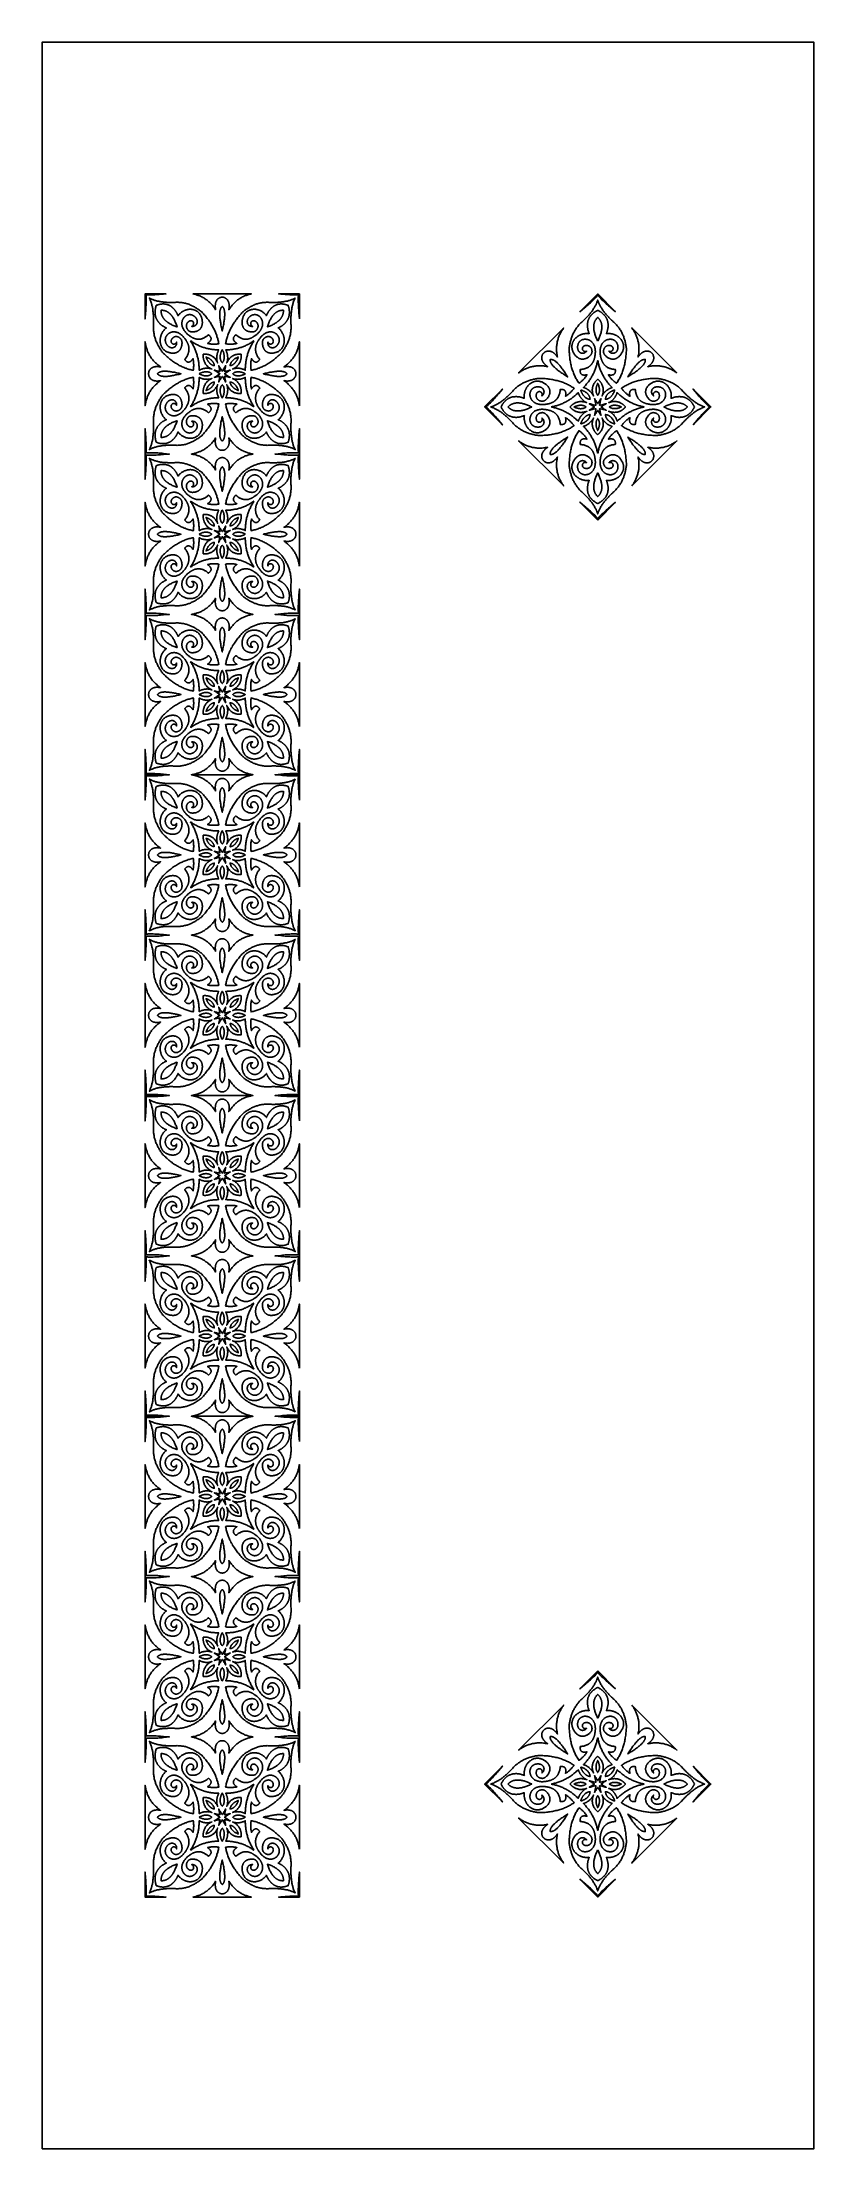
# Model space of a CAD drawing. Extents: x -375 to 375, y -1025 to 1025.
import ezdxf

# ---------------------------------------------------------------- set-up
doc = ezdxf.new("R2010")
doc.units = 0
doc.layers.add('LAYER_1', color=18, linetype='CONTINUOUS')

msp = doc.modelspace()

# ---------------------------------------------------------------- linework, layer by layer
at = {"layer": 'LAYER_1'}
for points in [[(-375, -1025), (375, -1025), (375, 1025), (-375, 1025)], [(-257, 779.8), (-258.5, 779.7), (-259.9, 779.6), (-261.3, 779.5), (-262.7, 779.4), (-264.2, 779.3), (-265.6, 779.2), (-267, 779.2), (-268.4, 779.2), (-269.8, 779.2), (-271.3, 779.2), (-272, 779.2), (-272.7, 779.2), (-273.4, 779.3), (-274.1, 779.3), (-274, 778.6), (-274, 777.9), (-274, 777.1), (-273.9, 776.4), (-273.9, 774.9), (-273.9, 773.5), (-273.9, 772), (-274, 770.5), (-274, 769), (-274.1, 767.5), (-274.2, 766.1), (-274.3, 764.6), (-274.4, 763.1), (-274.5, 761.6), (-275, 755.6), (-275, 780), (-254.7, 780)], [(-171.8, 780), (-172.6, 779.8), (-173.4, 779.6), (-174.2, 779.4), (-175, 779.2), (-175.8, 778.9), (-176.6, 778.6), (-177.4, 778.4), (-178.2, 778), (-179, 777.7), (-179.8, 777.3), (-180.5, 777), (-181.3, 776.6), (-182, 776.1), (-182.8, 775.7), (-183.5, 775.2), (-184.2, 774.7), (-185, 774.2), (-185.7, 773.6), (-186.4, 773), (-187.1, 772.4), (-187.8, 771.8), (-188.5, 771.1), (-189.1, 770.4), (-189.8, 769.7), (-190.5, 768.9), (-191.1, 768.1), (-191.7, 767.3), (-192.4, 766.4), (-193, 765.5), (-193.6, 764.6), (-193.5, 765), (-193.5, 765.3), (-193.4, 765.7), (-193.4, 766.1), (-193.3, 766.4), (-193.3, 766.8), (-193.2, 767.1), (-193.2, 767.4), (-193.2, 767.8), (-193.2, 768.1), (-193.2, 768.4), (-193.2, 768.7), (-193.2, 769), (-193.3, 769.3), (-193.3, 769.6), (-193.3, 769.9), (-193.4, 770.2), (-193.4, 770.5), (-193.5, 770.8), (-193.5, 771), (-193.6, 771.3), (-193.7, 771.5), (-193.7, 771.8), (-193.8, 772), (-193.9, 772.3), (-194, 772.5), (-194.1, 772.7), (-194.2, 772.9), (-194.3, 773.1), (-194.4, 773.3), (-194.5, 773.5), (-194.7, 773.7), (-194.9, 774.1), (-195.2, 774.5), (-195.5, 774.8), (-195.8, 775.1), (-196.1, 775.3), (-196.4, 775.6), (-196.7, 775.8), (-197.1, 776), (-197.4, 776.2), (-197.8, 776.4), (-198.1, 776.5), (-198.5, 776.6), (-198.9, 776.7), (-199.2, 776.7), (-199.6, 776.8), (-200, 776.8), (-200.4, 776.8), (-200.8, 776.7), (-201.1, 776.7), (-201.5, 776.6), (-201.9, 776.5), (-202.2, 776.4), (-202.6, 776.2), (-202.9, 776), (-203.3, 775.8), (-203.6, 775.6), (-203.9, 775.3), (-204.2, 775.1), (-204.5, 774.8), (-204.8, 774.5), (-205.1, 774.1), (-205.3, 773.7), (-205.5, 773.5), (-205.6, 773.3), (-205.7, 773.1), (-205.8, 772.9), (-205.9, 772.7), (-206, 772.5), (-206.1, 772.3), (-206.2, 772), (-206.3, 771.8), (-206.3, 771.5), (-206.4, 771.3), (-206.5, 771), (-206.5, 770.8), (-206.6, 770.5), (-206.6, 770.2), (-206.7, 769.9), (-206.7, 769.6), (-206.7, 769.3), (-206.8, 769), (-206.8, 768.7), (-206.8, 768.4), (-206.8, 768.1), (-206.8, 767.8), (-206.8, 767.4), (-206.8, 767.1), (-206.7, 766.8), (-206.7, 766.4), (-206.6, 766.1), (-206.6, 765.7), (-206.5, 765.3), (-206.5, 765), (-206.4, 764.6), (-207, 765.5), (-207.6, 766.4), (-208.3, 767.3), (-208.9, 768.1), (-209.5, 768.9), (-210.2, 769.7), (-210.9, 770.4), (-211.5, 771.1), (-212.2, 771.8), (-212.9, 772.4), (-213.6, 773), (-214.3, 773.6), (-215, 774.2), (-215.8, 774.7), (-216.5, 775.2), (-217.2, 775.7), (-218, 776.1), (-218.7, 776.6), (-219.5, 777), (-220.2, 777.3), (-221, 777.7), (-221.8, 778), (-222.6, 778.4), (-223.4, 778.6), (-224.2, 778.9), (-225, 779.2), (-225.8, 779.4), (-226.6, 779.6), (-227.4, 779.8), (-228.2, 780), (-228.3, 780), (-171.7, 780)], [(-125, 755.6), (-125.5, 761.6), (-125.6, 763.1), (-125.7, 764.6), (-125.8, 766.1), (-125.9, 767.5), (-126, 769), (-126, 770.5), (-126.1, 772), (-126.1, 773.5), (-126.1, 774.9), (-126.1, 776.4), (-126.1, 777.1), (-126, 777.9), (-126, 778.6), (-125.9, 779.3), (-126.6, 779.3), (-127.3, 779.2), (-128, 779.2), (-128.7, 779.2), (-130.2, 779.2), (-131.6, 779.2), (-133, 779.2), (-134.4, 779.2), (-135.8, 779.3), (-137.3, 779.4), (-138.7, 779.5), (-140.1, 779.6), (-141.5, 779.7), (-143, 779.8), (-145.3, 780), (-125, 780)], [(182.4, 762.6), (177.8, 766.5), (176.7, 767.4), (175.6, 768.4), (174.4, 769.4), (173.3, 770.4), (172.2, 771.3), (171.1, 772.3), (170.1, 773.4), (169, 774.4), (168, 775.4), (167, 776.5), (166.5, 777), (166, 777.5), (165.5, 778.1), (165, 778.6), (164.5, 778.1), (164, 777.5), (163.5, 777), (163, 776.5), (162, 775.4), (161, 774.4), (159.9, 773.4), (158.9, 772.3), (157.8, 771.3), (156.7, 770.4), (155.6, 769.4), (154.4, 768.4), (153.3, 767.4), (152.2, 766.5), (147.6, 762.6), (165, 780)], [(-270.8, 776), (-270.2, 775.6), (-269.5, 775.3), (-268.9, 775), (-268.2, 774.7), (-267.5, 774.5), (-266.9, 774.2), (-266.2, 774), (-265.4, 773.7), (-264.7, 773.5), (-264, 773.3), (-263.3, 773.1), (-262.5, 772.9), (-261.7, 772.8), (-261, 772.6), (-260.2, 772.5), (-259.4, 772.4), (-258.6, 772.3), (-257.8, 772.2), (-257, 772.1), (-256.2, 772), (-255.3, 771.9), (-254.5, 771.9), (-253.6, 771.8), (-252.8, 771.8), (-251.9, 771.8), (-251.1, 771.7), (-250.2, 771.7), (-249.3, 771.7), (-248.4, 771.7), (-247.5, 771.8), (-246.6, 771.8), (-245.7, 771.8), (-244.7, 771.9), (-243.8, 771.9), (-242.9, 771.9), (-241.9, 771.8), (-241, 771.8), (-240.1, 771.7), (-239.3, 771.6), (-238.4, 771.4), (-237.5, 771.3), (-236.7, 771.1), (-235.8, 770.9), (-235, 770.7), (-234.2, 770.4), (-233.3, 770.2), (-232.5, 769.9), (-231.7, 769.6), (-230.9, 769.2), (-230.2, 768.9), (-229.4, 768.5), (-228.6, 768.2), (-227.9, 767.8), (-227.1, 767.4), (-226.4, 766.9), (-225.6, 766.5), (-224.9, 766.1), (-224.2, 765.6), (-223.4, 765.1), (-222.7, 764.6), (-222, 764.1), (-221.3, 763.6), (-220.6, 763), (-219.9, 762.5), (-219.1, 761.6), (-218.3, 760.7), (-217.5, 759.8), (-216.7, 758.9), (-216, 758), (-215.2, 757), (-214.5, 756.1), (-213.8, 755.2), (-213.1, 754.3), (-212.5, 753.3), (-211.8, 752.4), (-211.2, 751.4), (-210.6, 750.5), (-210.1, 749.5), (-209.5, 748.6), (-209, 747.6), (-208.4, 746.6), (-208, 745.7), (-207.5, 744.7), (-207, 743.7), (-206.6, 742.7), (-206.2, 741.7), (-205.8, 740.7), (-205.4, 739.7), (-205.1, 738.7), (-204.8, 737.7), (-204.4, 736.7), (-204.2, 735.7), (-203.9, 734.6), (-203.7, 733.6), (-203.5, 732.6), (-203.3, 731.5), (-203.9, 731.4), (-204.6, 731.3), (-205.3, 731.2), (-206, 731.2), (-206.6, 731.1), (-207.3, 731.1), (-208, 731.1), (-208.7, 731.1), (-209.4, 731.1), (-210.1, 731.2), (-210.7, 731.2), (-211.4, 731.3), (-212.1, 731.4), (-212.8, 731.5), (-213.5, 731.7), (-214.2, 731.8), (-213.9, 732.1), (-213.5, 732.3), (-213.2, 732.6), (-212.9, 732.8), (-212.6, 733.1), (-212.4, 733.3), (-212.2, 733.6), (-211.9, 733.8), (-211.7, 734.1), (-211.6, 734.4), (-211.4, 734.6), (-211.3, 734.9), (-211.1, 735.1), (-211.1, 735.4), (-211, 735.6), (-210.9, 735.9), (-210.9, 736.2), (-210.9, 736.4), (-210.9, 736.7), (-210.9, 737), (-211, 737.2), (-211.1, 737.5), (-211.2, 737.8), (-211.3, 738), (-211.5, 738.3), (-211.7, 738.6), (-211.9, 738.9), (-212.1, 739.1), (-212.4, 739.4), (-212.6, 739.7), (-212.9, 740), (-213.3, 740.3), (-213.7, 739.9), (-214.2, 739.5), (-214.7, 739.1), (-215.1, 738.7), (-215.6, 738.4), (-216.1, 738.1), (-216.6, 737.8), (-217.1, 737.5), (-217.6, 737.2), (-218.1, 737), (-218.6, 736.8), (-219.1, 736.6), (-219.7, 736.4), (-220.2, 736.3), (-220.8, 736.1), (-221.3, 736.1), (-221.6, 736), (-221.9, 736), (-222.2, 736), (-222.5, 735.9), (-222.7, 735.9), (-223, 735.9), (-223.3, 735.9), (-223.6, 736), (-223.9, 736), (-224.2, 736), (-224.5, 736), (-224.8, 736.1), (-225.1, 736.1), (-225.4, 736.2), (-225.7, 736.3), (-226, 736.3), (-226.3, 736.4), (-226.6, 736.5), (-226.9, 736.6), (-227.3, 736.7), (-227.6, 736.9), (-227.9, 737), (-228.2, 737.1), (-228.5, 737.3), (-228.9, 737.4), (-229.2, 737.6), (-229.5, 737.8), (-229.8, 738), (-230.2, 738.2), (-230.5, 738.4), (-230.8, 738.6), (-231.2, 738.8), (-231.7, 739.1), (-232.1, 739.5), (-232.6, 739.8), (-233, 740.2), (-233.5, 740.6), (-233.9, 740.9), (-234.3, 741.3), (-234.7, 741.7), (-235.1, 742.1), (-235.5, 742.5), (-235.8, 742.9), (-236.1, 743.3), (-236.5, 743.7), (-236.8, 744.1), (-237.1, 744.5), (-237.3, 744.9), (-237.6, 745.3), (-237.8, 745.7), (-238.1, 746.2), (-238.3, 746.6), (-238.4, 747), (-238.6, 747.5), (-238.8, 747.9), (-238.9, 748.3), (-239, 748.8), (-239.1, 749.2), (-239.2, 749.7), (-239.2, 750.1), (-239.3, 750.6), (-239.3, 751), (-239.3, 751.5), (-239.2, 751.9), (-239.2, 752.2), (-239.2, 752.5), (-239.1, 752.7), (-239.1, 753), (-239, 753.3), (-238.9, 753.5), (-238.9, 753.8), (-238.8, 754), (-238.7, 754.3), (-238.6, 754.5), (-238.5, 754.8), (-238.4, 755), (-238.3, 755.2), (-238.2, 755.5), (-238.1, 755.7), (-238, 755.9), (-237.8, 756.1), (-237.7, 756.4), (-237.6, 756.6), (-237.4, 756.8), (-237.3, 757), (-237.1, 757.2), (-236.9, 757.3), (-236.8, 757.5), (-236.6, 757.7), (-236.4, 757.9), (-236.3, 758), (-236.1, 758.2), (-235.9, 758.3), (-235.7, 758.5), (-235.5, 758.6), (-235.3, 758.8), (-235.1, 758.9), (-234.9, 759), (-234.7, 759.1), (-234.5, 759.2), (-234.3, 759.3), (-234.1, 759.4), (-233.9, 759.5), (-233.7, 759.6), (-233.5, 759.6), (-233.2, 759.7), (-233, 759.8), (-232.8, 759.8), (-232.6, 759.8), (-232.3, 759.9), (-232.1, 759.9), (-231.9, 759.9), (-231.6, 759.9), (-231.4, 759.9), (-231.2, 759.9), (-230.9, 759.9), (-230.7, 759.8), (-230.4, 759.8), (-230.2, 759.7), (-230, 759.7), (-229.7, 759.6), (-229.5, 759.5), (-229.2, 759.4), (-229, 759.3), (-228.7, 759.2), (-228.5, 759.1), (-228.3, 759), (-228, 758.8), (-227.7, 758.7), (-227.5, 758.5), (-227.2, 758.3), (-227, 758.1), (-226.7, 757.9), (-226.5, 757.7), (-226.3, 757.5), (-226.1, 757.3), (-225.9, 757.1), (-225.7, 756.9), (-225.6, 756.7), (-225.4, 756.4), (-225.3, 756.2), (-225.1, 756), (-225, 755.8), (-224.9, 755.6), (-224.8, 755.3), (-224.7, 755.1), (-224.6, 754.9), (-224.5, 754.6), (-224.5, 754.4), (-224.4, 754.2), (-224.4, 754), (-224.3, 753.7), (-224.3, 753.5), (-224.3, 753.3), (-224.3, 753.1), (-224.3, 752.9), (-224.3, 752.6), (-224.3, 752.4), (-224.4, 752.2), (-224.4, 752), (-224.5, 751.8), (-224.5, 751.6), (-224.6, 751.4), (-224.6, 751.2), (-224.7, 751), (-224.8, 750.8), (-224.9, 750.6), (-225, 750.5), (-225.1, 750.3), (-225.3, 750.1), (-225.4, 750), (-225.5, 749.8), (-225.7, 749.7), (-225.8, 749.5), (-226, 749.4), (-226.1, 749.3), (-226.3, 749.2), (-226.5, 749), (-226.7, 748.9), (-226.8, 748.9), (-227, 748.8), (-227.2, 748.7), (-227.5, 748.6), (-227.7, 748.6), (-227.9, 748.5), (-228.1, 748.5), (-228.4, 748.4), (-228.6, 748.4), (-228.8, 748.4), (-229.1, 748.4), (-229.3, 748.4), (-229.6, 748.4), (-229.4, 748.5), (-229.3, 748.6), (-229.2, 748.7), (-229, 748.7), (-228.9, 748.8), (-228.8, 748.9), (-228.7, 749), (-228.5, 749.1), (-228.4, 749.2), (-228.4, 749.3), (-228.3, 749.4), (-228.2, 749.6), (-228.1, 749.7), (-228.1, 749.8), (-228, 749.9), (-227.9, 750.1), (-227.9, 750.2), (-227.9, 750.3), (-227.8, 750.5), (-227.8, 750.6), (-227.8, 750.9), (-227.8, 751.2), (-227.8, 751.5), (-227.8, 751.8), (-227.9, 752.1), (-228, 752.4), (-228.1, 752.5), (-228.2, 752.7), (-228.3, 752.8), (-228.4, 753), (-228.5, 753.1), (-228.6, 753.2), (-228.8, 753.3), (-228.9, 753.4), (-229, 753.5), (-229.2, 753.6), (-229.3, 753.7), (-229.5, 753.7), (-229.6, 753.8), (-229.8, 753.8), (-229.9, 753.9), (-230.1, 753.9), (-230.3, 753.9), (-230.4, 753.9), (-230.6, 753.9), (-230.8, 753.9), (-230.9, 753.9), (-231.1, 753.9), (-231.3, 753.8), (-231.5, 753.8), (-231.7, 753.7), (-231.8, 753.6), (-232, 753.5), (-232.2, 753.4), (-232.4, 753.3), (-232.6, 753.2), (-232.7, 753.1), (-232.9, 752.9), (-233.1, 752.8), (-233.3, 752.6), (-233.5, 752.4), (-233.7, 752.2), (-233.8, 752), (-234, 751.8), (-234.1, 751.6), (-234.2, 751.4), (-234.3, 751.1), (-234.4, 750.9), (-234.5, 750.7), (-234.6, 750.4), (-234.7, 750.2), (-234.7, 750), (-234.8, 749.7), (-234.8, 749.5), (-234.8, 749.2), (-234.8, 748.9), (-234.8, 748.7), (-234.8, 748.4), (-234.8, 748.1), (-234.7, 747.9), (-234.7, 747.6), (-234.6, 747.3), (-234.5, 747), (-234.4, 746.7), (-234.3, 746.5), (-234.2, 746.2), (-234, 745.9), (-233.8, 745.6), (-233.7, 745.3), (-233.5, 745), (-233.4, 744.9), (-233.2, 744.7), (-233.1, 744.6), (-233, 744.4), (-232.9, 744.3), (-232.7, 744.2), (-232.5, 744), (-232.2, 743.8), (-231.9, 743.6), (-231.6, 743.5), (-231.3, 743.4), (-231, 743.3), (-230.7, 743.2), (-230.3, 743.1), (-230, 743), (-229.7, 743), (-229.3, 743), (-229, 743), (-228.7, 743), (-228.1, 743), (-227.5, 743.1), (-226.9, 743.2), (-226.4, 743.3), (-225.8, 743.4), (-225.3, 743.5), (-224.8, 743.7), (-224.4, 743.9), (-223.9, 744.1), (-223.7, 744.2), (-223.5, 744.3), (-223.3, 744.4), (-223.1, 744.6), (-222.9, 744.7), (-222.7, 744.8), (-222.5, 745), (-222.3, 745.1), (-222.1, 745.3), (-221.9, 745.4), (-221.8, 745.6), (-221.6, 745.8), (-221.4, 745.9), (-221.3, 746.1), (-221.1, 746.3), (-221, 746.5), (-220.9, 746.7), (-220.7, 746.9), (-220.6, 747.1), (-220.5, 747.3), (-220.4, 747.5), (-220.3, 747.7), (-220.2, 747.9), (-220.1, 748.1), (-220, 748.3), (-219.9, 748.6), (-219.8, 748.8), (-219.7, 749), (-219.7, 749.3), (-219.6, 749.5), (-219.5, 750), (-219.4, 750.5), (-219.4, 751.1), (-219.3, 751.6), (-219.3, 752.2), (-219.3, 752.7), (-219.4, 753.3), (-219.4, 753.9), (-219.5, 754.6), (-219.6, 755.2), (-219.8, 755.8), (-219.9, 756.4), (-220.1, 757), (-220.3, 757.5), (-220.5, 758), (-220.7, 758.6), (-221, 759), (-221.2, 759.5), (-221.5, 759.9), (-221.8, 760.4), (-222.1, 760.8), (-222.4, 761.2), (-222.7, 761.5), (-223, 761.9), (-223.4, 762.2), (-223.7, 762.5), (-224.1, 762.8), (-224.5, 763.1), (-224.9, 763.3), (-225.3, 763.6), (-225.7, 763.8), (-226.1, 764), (-226.5, 764.2), (-226.9, 764.3), (-227.4, 764.5), (-227.8, 764.6), (-228.3, 764.7), (-228.7, 764.8), (-229.2, 764.9), (-229.6, 764.9), (-230.1, 765), (-230.5, 765), (-231, 765), (-231.5, 765), (-231.9, 765), (-232.4, 765), (-232.9, 764.9), (-233.3, 764.8), (-233.8, 764.7), (-234.3, 764.6), (-234.7, 764.5), (-235.2, 764.4), (-235.6, 764.2), (-236.1, 764.1), (-236.5, 763.9), (-237, 763.7), (-237.4, 763.5), (-237.8, 763.3), (-238.3, 763.1), (-238.7, 762.8), (-239.1, 762.5), (-239.5, 762.3), (-239.9, 762), (-240.3, 761.7), (-240.6, 761.4), (-241, 761), (-241.4, 760.7), (-241.7, 760.3), (-242, 760), (-242.3, 759.6), (-242.6, 759.2), (-242.9, 758.8), (-243.1, 759.2), (-243.3, 759.7), (-243.5, 760.1), (-243.7, 760.5), (-243.9, 760.9), (-244.1, 761.3), (-244.4, 761.7), (-244.6, 762.1), (-244.8, 762.5), (-245, 762.9), (-245.3, 763.2), (-245.5, 763.6), (-245.8, 763.9), (-246, 764.3), (-246.3, 764.6), (-246.5, 764.9), (-246.8, 765.2), (-247.1, 765.5), (-247.4, 765.8), (-247.6, 766.1), (-247.9, 766.4), (-248.2, 766.6), (-248.5, 766.9), (-248.8, 767.2), (-249.1, 767.4), (-249.4, 767.6), (-249.7, 767.8), (-250, 768.1), (-250.4, 768.3), (-250.7, 768.4), (-251, 768.6), (-251.4, 768.8), (-251.7, 769), (-252, 769.1), (-252.4, 769.3), (-252.7, 769.4), (-253.1, 769.5), (-253.4, 769.6), (-253.8, 769.7), (-254.2, 769.8), (-254.5, 769.9), (-254.9, 770), (-255.3, 770), (-255.7, 770.1), (-256, 770.1), (-256.4, 770.2), (-256.8, 770.2), (-257.2, 770.2), (-257.6, 770.2), (-258, 770.2), (-258.4, 770.2), (-258.8, 770.1), (-259.2, 770.1), (-259.7, 770.1), (-260.1, 770), (-260.5, 769.9), (-260.9, 769.8), (-261.4, 769.7), (-261.8, 769.6), (-262.2, 769.5), (-262.7, 769.4), (-263.1, 769.2), (-263.5, 769.1), (-264, 768.9), (-264, 769), (-264, 768.9), (-264, 768.9), (-264, 768.9), (-264, 768.9), (-264, 768.9), (-264.1, 768.9), (-264.1, 768.9), (-264.1, 768.9), (-264.1, 768.9), (-264.1, 768.9), (-264.1, 768.9), (-264.1, 768.9), (-264.1, 768.9), (-264.1, 768.9), (-264.1, 768.8), (-264.2, 768.4), (-264.4, 767.9), (-264.5, 767.5), (-264.6, 767), (-264.7, 766.6), (-264.8, 766.1), (-264.9, 765.7), (-265, 765.2), (-265.1, 764.8), (-265.2, 764.3), (-265.2, 763.9), (-265.2, 763.5), (-265.3, 763.1), (-265.3, 762.6), (-265.3, 762.2), (-265.3, 761.8), (-265.3, 761.4), (-265.3, 761), (-265.2, 760.6), (-265.2, 760.2), (-265.1, 759.8), (-265.1, 759.4), (-265, 759), (-264.9, 758.6), (-264.8, 758.2), (-264.7, 757.9), (-264.6, 757.5), (-264.5, 757.1), (-264.4, 756.8), (-264.2, 756.4), (-264.1, 756), (-263.9, 755.7), (-263.8, 755.3), (-263.6, 755), (-263.4, 754.7), (-263.2, 754.3), (-263, 754), (-262.8, 753.7), (-262.6, 753.4), (-262.4, 753), (-262.1, 752.7), (-261.9, 752.4), (-261.6, 752.1), (-261.4, 751.8), (-261.1, 751.5), (-260.8, 751.2), (-260.5, 751), (-260.2, 750.7), (-259.9, 750.4), (-259.6, 750.1), (-259.3, 749.9), (-258.9, 749.6), (-258.6, 749.4), (-258.3, 749.1), (-257.9, 748.9), (-257.5, 748.6), (-257.2, 748.4), (-256.8, 748.2), (-256.4, 748), (-256, 747.7), (-255.6, 747.5), (-255.2, 747.3), (-254.8, 747.1), (-254.3, 746.9), (-254.7, 746.6), (-255.1, 746.3), (-255.5, 746), (-255.8, 745.6), (-256.2, 745.3), (-256.5, 744.9), (-256.8, 744.5), (-257.1, 744.2), (-257.4, 743.8), (-257.7, 743.4), (-257.9, 742.9), (-258.2, 742.5), (-258.4, 742.1), (-258.7, 741.6), (-258.9, 741.2), (-259.1, 740.7), (-259.2, 740.3), (-259.4, 739.8), (-259.6, 739.3), (-259.7, 738.9), (-259.8, 738.4), (-260, 737.9), (-260.1, 737.4), (-260.1, 737), (-260.2, 736.5), (-260.3, 736), (-260.3, 735.5), (-260.3, 735), (-260.3, 734.5), (-260.3, 734), (-260.3, 733.6), (-260.2, 733.1), (-260.2, 732.6), (-260.1, 732.1), (-260, 731.7), (-259.9, 731.2), (-259.8, 730.8), (-259.7, 730.3), (-259.5, 729.9), (-259.3, 729.4), (-259.1, 729), (-258.9, 728.6), (-258.7, 728.2), (-258.4, 727.7), (-258.2, 727.4), (-257.9, 727), (-257.6, 726.6), (-257.3, 726.2), (-257, 725.9), (-256.6, 725.6), (-256.2, 725.2), (-255.8, 724.9), (-255.4, 724.6), (-255, 724.3), (-254.6, 724.1), (-254.1, 723.8), (-253.6, 723.6), (-253.1, 723.4), (-252.6, 723.2), (-252, 723), (-251.5, 722.9), (-250.9, 722.7), (-250.3, 722.6), (-249.7, 722.5), (-249.1, 722.4), (-248.5, 722.4), (-248, 722.4), (-247.4, 722.4), (-246.9, 722.4), (-246.4, 722.5), (-245.9, 722.6), (-245.4, 722.7), (-245.2, 722.7), (-244.9, 722.8), (-244.7, 722.9), (-244.5, 723), (-244.3, 723.1), (-244.1, 723.1), (-243.9, 723.2), (-243.6, 723.4), (-243.4, 723.5), (-243.2, 723.6), (-243, 723.7), (-242.9, 723.8), (-242.7, 724), (-242.5, 724.1), (-242.3, 724.3), (-242.1, 724.4), (-242, 724.6), (-241.8, 724.7), (-241.6, 724.9), (-241.5, 725.1), (-241.3, 725.3), (-241.2, 725.5), (-241, 725.6), (-240.9, 725.8), (-240.8, 726), (-240.6, 726.3), (-240.5, 726.5), (-240.4, 726.7), (-240.3, 726.9), (-240.2, 727.1), (-240, 727.6), (-239.8, 728.1), (-239.6, 728.6), (-239.5, 729.2), (-239.4, 729.7), (-239.3, 730.3), (-239.2, 730.9), (-239.2, 731.5), (-239.1, 732.1), (-239.1, 732.5), (-239.1, 732.8), (-239.2, 733.1), (-239.2, 733.5), (-239.2, 733.8), (-239.3, 734.2), (-239.4, 734.5), (-239.5, 734.8), (-239.6, 735.1), (-239.7, 735.5), (-239.9, 735.8), (-240.1, 736), (-240.3, 736.3), (-240.4, 736.5), (-240.5, 736.6), (-240.7, 736.7), (-240.8, 736.9), (-240.9, 737), (-241.1, 737.1), (-241.4, 737.3), (-241.6, 737.5), (-241.9, 737.6), (-242.2, 737.8), (-242.5, 737.9), (-242.7, 738.1), (-243, 738.2), (-243.3, 738.3), (-243.6, 738.3), (-243.8, 738.4), (-244.1, 738.5), (-244.3, 738.5), (-244.6, 738.5), (-244.9, 738.5), (-245.1, 738.5), (-245.4, 738.5), (-245.6, 738.5), (-245.8, 738.4), (-246.1, 738.3), (-246.3, 738.3), (-246.5, 738.2), (-246.8, 738.1), (-247, 738), (-247.2, 737.9), (-247.4, 737.7), (-247.6, 737.6), (-247.8, 737.4), (-248, 737.3), (-248.2, 737.1), (-248.4, 736.9), (-248.5, 736.7), (-248.7, 736.5), (-248.8, 736.3), (-249, 736.1), (-249.1, 736), (-249.2, 735.8), (-249.3, 735.6), (-249.4, 735.4), (-249.4, 735.2), (-249.5, 735), (-249.6, 734.8), (-249.6, 734.6), (-249.6, 734.5), (-249.6, 734.3), (-249.7, 734.1), (-249.7, 733.9), (-249.6, 733.8), (-249.6, 733.6), (-249.6, 733.4), (-249.6, 733.2), (-249.5, 733.1), (-249.5, 732.9), (-249.4, 732.8), (-249.3, 732.6), (-249.2, 732.5), (-249.2, 732.3), (-249.1, 732.2), (-248.9, 732.1), (-248.8, 731.9), (-248.7, 731.8), (-248.6, 731.7), (-248.5, 731.6), (-248.3, 731.5), (-248.2, 731.4), (-247.9, 731.3), (-247.6, 731.2), (-247.3, 731.2), (-247, 731.2), (-246.7, 731.2), (-246.5, 731.2), (-246.3, 731.2), (-246.2, 731.3), (-246.1, 731.3), (-245.9, 731.3), (-245.8, 731.4), (-245.7, 731.5), (-245.6, 731.5), (-245.5, 731.6), (-245.3, 731.7), (-245.2, 731.8), (-245.1, 731.9), (-245, 732), (-244.9, 732.1), (-244.8, 732.2), (-244.7, 732.3), (-244.7, 732.5), (-244.6, 732.6), (-244.5, 732.7), (-244.4, 732.9), (-244.4, 733.1), (-244.4, 732.8), (-244.3, 732.5), (-244.3, 732.3), (-244.4, 732), (-244.4, 731.8), (-244.4, 731.5), (-244.4, 731.3), (-244.5, 731.1), (-244.5, 730.8), (-244.6, 730.6), (-244.7, 730.4), (-244.8, 730.2), (-244.9, 730), (-245, 729.8), (-245.1, 729.6), (-245.2, 729.4), (-245.3, 729.3), (-245.4, 729.1), (-245.6, 729), (-245.7, 728.8), (-245.9, 728.7), (-246, 728.5), (-246.2, 728.4), (-246.3, 728.3), (-246.5, 728.2), (-246.7, 728.1), (-246.9, 728), (-247, 727.9), (-247.2, 727.8), (-247.4, 727.8), (-247.6, 727.7), (-247.8, 727.7), (-248, 727.6), (-248.2, 727.6), (-248.4, 727.6), (-248.6, 727.6), (-248.8, 727.6), (-249, 727.6), (-249.3, 727.6), (-249.5, 727.6), (-249.7, 727.6), (-249.9, 727.7), (-250.1, 727.7), (-250.3, 727.8), (-250.6, 727.9), (-250.8, 728), (-251, 728.1), (-251.2, 728.2), (-251.4, 728.3), (-251.6, 728.4), (-251.9, 728.6), (-252.1, 728.7), (-252.3, 728.9), (-252.5, 729), (-252.7, 729.2), (-252.9, 729.4), (-253.1, 729.6), (-253.3, 729.8), (-253.5, 730.1), (-253.7, 730.3), (-253.8, 730.6), (-254, 730.8), (-254.2, 731.1), (-254.4, 731.4), (-254.5, 731.7), (-254.6, 731.9), (-254.7, 732.2), (-254.9, 732.4), (-254.9, 732.7), (-255, 732.9), (-255.1, 733.2), (-255.2, 733.4), (-255.2, 733.7), (-255.3, 733.9), (-255.3, 734.2), (-255.4, 734.4), (-255.4, 734.7), (-255.4, 734.9), (-255.4, 735.2), (-255.4, 735.4), (-255.4, 735.7), (-255.4, 735.9), (-255.3, 736.1), (-255.3, 736.4), (-255.3, 736.6), (-255.2, 736.8), (-255.1, 737.1), (-255.1, 737.3), (-255, 737.5), (-254.9, 737.8), (-254.8, 738), (-254.7, 738.2), (-254.6, 738.4), (-254.5, 738.6), (-254.4, 738.8), (-254.3, 739), (-254.2, 739.2), (-254, 739.4), (-253.9, 739.6), (-253.7, 739.8), (-253.6, 740), (-253.4, 740.2), (-253.3, 740.4), (-253.1, 740.5), (-252.9, 740.7), (-252.8, 740.9), (-252.6, 741), (-252.4, 741.2), (-252.2, 741.3), (-252, 741.5), (-251.8, 741.6), (-251.6, 741.8), (-251.4, 741.9), (-251.1, 742), (-250.9, 742.1), (-250.7, 742.2), (-250.5, 742.3), (-250.2, 742.4), (-250, 742.5), (-249.8, 742.6), (-249.5, 742.7), (-249.3, 742.8), (-249, 742.8), (-248.8, 742.9), (-248.5, 743), (-248.3, 743), (-248, 743), (-247.7, 743.1), (-247.3, 743.1), (-246.9, 743.1), (-246.4, 743.1), (-246, 743.1), (-245.6, 743), (-245.1, 742.9), (-244.7, 742.9), (-244.3, 742.7), (-243.9, 742.6), (-243.4, 742.4), (-243, 742.3), (-242.6, 742.1), (-242.2, 741.9), (-241.8, 741.6), (-241.4, 741.4), (-241, 741.1), (-240.6, 740.8), (-240.2, 740.5), (-239.8, 740.2), (-239.4, 739.9), (-239, 739.5), (-238.6, 739.2), (-238.3, 738.8), (-237.9, 738.4), (-237.5, 738), (-237.2, 737.5), (-236.8, 737.1), (-236.5, 736.6), (-236.1, 736.2), (-235.8, 735.7), (-235.4, 735.2), (-235.1, 734.7), (-234.9, 734.4), (-234.7, 734), (-234.5, 733.7), (-234.3, 733.3), (-234.1, 733), (-234, 732.6), (-233.8, 732.3), (-233.7, 732), (-233.5, 731.6), (-233.4, 731.3), (-233.2, 731), (-233.1, 730.6), (-233, 730.3), (-232.9, 730), (-232.8, 729.7), (-232.8, 729.3), (-232.7, 729), (-232.6, 728.7), (-232.6, 728.4), (-232.5, 728.1), (-232.5, 727.8), (-232.4, 727.4), (-232.4, 727.1), (-232.4, 726.8), (-232.4, 726.5), (-232.4, 726.2), (-232.4, 725.9), (-232.4, 725.6), (-232.4, 725.3), (-232.4, 725), (-232.4, 724.7), (-232.5, 724.5), (-232.6, 723.9), (-232.7, 723.3), (-232.8, 722.7), (-233, 722.2), (-233.2, 721.6), (-233.4, 721.1), (-233.6, 720.6), (-233.9, 720), (-234.1, 719.5), (-234.4, 719), (-234.7, 718.5), (-235.1, 718), (-235.4, 717.5), (-235.8, 717), (-236.1, 716.6), (-236.5, 716.1), (-236.2, 715.7), (-236, 715.4), (-235.7, 715.1), (-235.4, 714.9), (-235.2, 714.6), (-234.9, 714.4), (-234.6, 714.2), (-234.4, 714.1), (-234.1, 713.9), (-233.9, 713.8), (-233.6, 713.7), (-233.3, 713.7), (-233.1, 713.6), (-232.8, 713.6), (-232.6, 713.6), (-232.3, 713.6), (-232.1, 713.7), (-231.8, 713.8), (-231.6, 713.9), (-231.3, 714), (-231.1, 714.1), (-230.8, 714.3), (-230.6, 714.5), (-230.3, 714.7), (-230.1, 714.9), (-229.9, 715.2), (-229.6, 715.4), (-229.4, 715.7), (-229.1, 716), (-228.9, 716.3), (-228.7, 716.7), (-228.4, 717.1), (-228.3, 716.3), (-228.1, 715.6), (-228, 714.9), (-227.9, 714.2), (-227.9, 713.4), (-227.8, 712.7), (-227.8, 712), (-227.7, 711.3), (-227.7, 710.6), (-227.7, 709.9), (-227.8, 709.2), (-227.8, 708.5), (-227.9, 707.8), (-227.9, 707.1), (-228, 706.4), (-228.1, 705.7), (-229.1, 705.9), (-230.1, 706.1), (-231.1, 706.3), (-232.1, 706.6), (-233.1, 706.9), (-234.1, 707.2), (-235, 707.6), (-236, 707.9), (-237, 708.3), (-237.9, 708.7), (-238.9, 709.1), (-239.8, 709.6), (-240.8, 710), (-241.7, 710.5), (-242.6, 711.1), (-243.6, 711.6), (-244.5, 712.2), (-245.4, 712.7), (-246.3, 713.3), (-247.3, 713.9), (-248.2, 714.6), (-249.1, 715.3), (-250, 715.9), (-250.9, 716.6), (-251.8, 717.4), (-252.7, 718.1), (-253.5, 718.9), (-254.4, 719.7), (-255.3, 720.5), (-256.2, 721.3), (-257, 722.1), (-257.9, 723), (-258.4, 723.7), (-258.9, 724.4), (-259.4, 725.2), (-259.9, 725.9), (-260.4, 726.7), (-260.9, 727.4), (-261.3, 728.2), (-261.7, 728.9), (-262.2, 729.7), (-262.6, 730.5), (-263, 731.2), (-263.3, 732), (-263.7, 732.8), (-264.1, 733.6), (-264.4, 734.5), (-264.7, 735.3), (-265, 736.1), (-265.3, 737), (-265.5, 737.8), (-265.7, 738.7), (-266, 739.5), (-266.2, 740.4), (-266.3, 741.3), (-266.5, 742.2), (-266.6, 743.1), (-266.7, 744), (-266.8, 745), (-266.9, 745.9), (-266.9, 746.9), (-266.9, 747.8), (-266.9, 748.8), (-266.9, 749.8), (-266.8, 750.7), (-266.8, 751.7), (-266.8, 752.6), (-266.8, 753.6), (-266.8, 754.5), (-266.8, 755.4), (-266.8, 756.3), (-266.8, 757.2), (-266.8, 758.1), (-266.9, 759), (-266.9, 759.8), (-267, 760.7), (-267.1, 761.6), (-267.2, 762.4), (-267.3, 763.2), (-267.4, 764.1), (-267.5, 764.9), (-267.6, 765.7), (-267.8, 766.5), (-267.9, 767.3), (-268.1, 768.1), (-268.3, 768.8), (-268.5, 769.6), (-268.7, 770.4), (-268.9, 771.1), (-269.1, 771.8), (-269.4, 772.5), (-269.6, 773.2), (-269.9, 773.9), (-270.2, 774.6), (-270.5, 775.3), (-270.8, 776), (-270.9, 776), (-270.9, 776), (-270.9, 776)], [(-259.4, 764.1), (-259.1, 764.1), (-258.8, 764.1), (-258.4, 764.1), (-258.1, 764.1), (-257.8, 764.1), (-257.5, 764), (-257.2, 764), (-256.9, 763.9), (-256.6, 763.9), (-256.3, 763.8), (-256, 763.7), (-255.7, 763.6), (-255.4, 763.5), (-255.1, 763.4), (-254.8, 763.3), (-254.6, 763.2), (-254.3, 763.1), (-254, 763), (-253.7, 762.8), (-253.5, 762.7), (-253.2, 762.5), (-252.9, 762.3), (-252.6, 762.2), (-252.4, 762), (-252.1, 761.8), (-251.9, 761.6), (-251.6, 761.4), (-251.4, 761.2), (-251.1, 761), (-250.9, 760.7), (-250.6, 760.5), (-250.4, 760.2), (-250.1, 760), (-249.9, 759.7), (-249.7, 759.4), (-249.4, 759.2), (-249.2, 758.9), (-249, 758.6), (-248.7, 758.3), (-248.5, 758), (-248.1, 757.3), (-247.6, 756.6), (-247.2, 755.9), (-246.8, 755.2), (-246.4, 754.4), (-246, 753.6), (-245.6, 752.7), (-245.3, 751.9), (-244.9, 751), (-244.5, 750), (-244.2, 749.1), (-243.9, 748), (-243.9, 748), (-243.9, 748), (-243.9, 748), (-243.9, 748), (-243.9, 748), (-243.9, 748), (-244, 748.1), (-244, 747.9), (-244, 747.9), (-244, 747.9), (-244, 747.9), (-244, 747.9), (-244, 747.9), (-244, 747.9), (-245, 748.3), (-245.9, 748.6), (-246.8, 749), (-247.7, 749.4), (-248.5, 749.7), (-249.3, 750.1), (-250.1, 750.5), (-250.9, 751), (-251.6, 751.4), (-252.3, 751.8), (-252.9, 752.3), (-253.5, 752.7), (-253.8, 753), (-254.1, 753.2), (-254.4, 753.4), (-254.7, 753.7), (-255, 753.9), (-255.2, 754.2), (-255.5, 754.4), (-255.7, 754.7), (-256, 754.9), (-256.2, 755.2), (-256.4, 755.4), (-256.6, 755.7), (-256.8, 756), (-257, 756.2), (-257.2, 756.5), (-257.4, 756.8), (-257.6, 757), (-257.7, 757.3), (-257.9, 757.6), (-258.1, 757.9), (-258.2, 758.2), (-258.3, 758.5), (-258.5, 758.7), (-258.6, 759), (-258.7, 759.3), (-258.8, 759.6), (-258.9, 759.9), (-259, 760.2), (-259.1, 760.5), (-259.1, 760.8), (-259.2, 761.2), (-259.3, 761.5), (-259.3, 761.8), (-259.4, 762.1), (-259.4, 762.4), (-259.4, 762.7), (-259.4, 763.1), (-259.5, 763.4), (-259.5, 763.7), (-259.5, 764.1), (-259.5, 764.1), (-259.5, 764.1), (-259.5, 764.1), (-259.4, 764.1), (-259.4, 764.1), (-259.4, 764.1), (-259.4, 764.1), (-259.4, 764.1), (-259.4, 764.1)], [(-199.8, 767.6), (-199.7, 767.5), (-199.5, 767.3), (-199.4, 767.2), (-199.2, 767), (-199.1, 766.8), (-199, 766.6), (-198.9, 766.5), (-198.7, 766.3), (-198.6, 766), (-198.5, 765.8), (-198.4, 765.6), (-198.3, 765.4), (-198.2, 765.1), (-198.2, 764.9), (-198.1, 764.6), (-198, 764.4), (-198, 764.1), (-197.9, 763.8), (-197.8, 763.5), (-197.7, 762.9), (-197.7, 762.3), (-197.6, 761.7), (-197.6, 761), (-197.6, 760.2), (-197.6, 759.5), (-197.6, 758.7), (-197.7, 757.9), (-197.7, 757.1), (-197.8, 756.2), (-197.9, 755.4), (-198, 754.4), (-198.2, 753.5), (-198.3, 752.5), (-198.5, 751.5), (-198.6, 750.5), (-198.8, 749.5), (-199, 748.4), (-199.3, 747.3), (-199.5, 746.2), (-199.7, 745), (-200, 743.9), (-200.3, 745), (-200.5, 746.2), (-200.7, 747.3), (-201, 748.4), (-201.2, 749.5), (-201.4, 750.5), (-201.5, 751.5), (-201.7, 752.5), (-201.8, 753.5), (-202, 754.4), (-202.1, 755.4), (-202.2, 756.2), (-202.3, 757.1), (-202.3, 757.9), (-202.4, 758.7), (-202.4, 759.5), (-202.4, 760.2), (-202.4, 761), (-202.4, 761.7), (-202.3, 762.3), (-202.3, 762.9), (-202.2, 763.5), (-202.1, 763.8), (-202, 764.1), (-202, 764.4), (-201.9, 764.6), (-201.8, 764.9), (-201.8, 765.1), (-201.7, 765.4), (-201.6, 765.6), (-201.5, 765.8), (-201.4, 766), (-201.3, 766.3), (-201.1, 766.5), (-201, 766.6), (-200.9, 766.8), (-200.8, 767), (-200.6, 767.2), (-200.5, 767.3), (-200.3, 767.5), (-200.2, 767.6), (-200, 767.8)], [(-129.1, 776), (-129.1, 776), (-129.2, 776), (-129.5, 775.3), (-129.8, 774.6), (-130.1, 773.9), (-130.4, 773.2), (-130.6, 772.5), (-130.9, 771.8), (-131.1, 771.1), (-131.3, 770.4), (-131.5, 769.6), (-131.7, 768.8), (-131.9, 768.1), (-132.1, 767.3), (-132.2, 766.5), (-132.4, 765.7), (-132.5, 764.9), (-132.6, 764.1), (-132.7, 763.2), (-132.8, 762.4), (-132.9, 761.6), (-133, 760.7), (-133.1, 759.8), (-133.1, 759), (-133.2, 758.1), (-133.2, 757.2), (-133.2, 756.3), (-133.2, 755.4), (-133.2, 754.5), (-133.2, 753.6), (-133.2, 752.6), (-133.2, 751.7), (-133.2, 750.7), (-133.1, 749.8), (-133.1, 748.8), (-133.1, 747.8), (-133.1, 746.9), (-133.1, 745.9), (-133.2, 745), (-133.3, 744), (-133.4, 743.1), (-133.5, 742.2), (-133.7, 741.3), (-133.8, 740.4), (-134, 739.5), (-134.3, 738.7), (-134.5, 737.8), (-134.7, 737), (-135, 736.1), (-135.3, 735.3), (-135.6, 734.5), (-135.9, 733.6), (-136.3, 732.8), (-136.7, 732), (-137, 731.2), (-137.4, 730.5), (-137.8, 729.7), (-138.3, 728.9), (-138.7, 728.2), (-139.1, 727.4), (-139.6, 726.7), (-140.1, 725.9), (-140.6, 725.2), (-141.1, 724.4), (-141.6, 723.7), (-142.1, 723), (-143, 722.1), (-143.8, 721.3), (-144.7, 720.5), (-145.6, 719.7), (-146.5, 718.9), (-147.3, 718.1), (-148.2, 717.4), (-149.1, 716.6), (-150, 715.9), (-150.9, 715.3), (-151.8, 714.6), (-152.7, 713.9), (-153.7, 713.3), (-154.6, 712.7), (-155.5, 712.2), (-156.4, 711.6), (-157.4, 711.1), (-158.3, 710.5), (-159.2, 710), (-160.2, 709.6), (-161.1, 709.1), (-162.1, 708.7), (-163, 708.3), (-164, 707.9), (-165, 707.6), (-165.9, 707.2), (-166.9, 706.9), (-167.9, 706.6), (-168.9, 706.3), (-169.9, 706.1), (-170.9, 705.9), (-171.9, 705.7), (-172, 706.4), (-172.1, 707.1), (-172.1, 707.8), (-172.2, 708.5), (-172.2, 709.2), (-172.3, 709.9), (-172.3, 710.6), (-172.3, 711.3), (-172.2, 712), (-172.2, 712.7), (-172.1, 713.4), (-172.1, 714.2), (-172, 714.9), (-171.9, 715.6), (-171.7, 716.3), (-171.6, 717.1), (-171.3, 716.7), (-171.1, 716.3), (-170.9, 716), (-170.6, 715.7), (-170.4, 715.4), (-170.1, 715.2), (-169.9, 714.9), (-169.7, 714.7), (-169.4, 714.5), (-169.2, 714.3), (-168.9, 714.1), (-168.7, 714), (-168.4, 713.9), (-168.2, 713.8), (-167.9, 713.7), (-167.7, 713.6), (-167.4, 713.6), (-167.2, 713.6), (-166.9, 713.6), (-166.7, 713.7), (-166.4, 713.7), (-166.1, 713.8), (-165.9, 713.9), (-165.6, 714.1), (-165.4, 714.2), (-165.1, 714.4), (-164.8, 714.6), (-164.6, 714.9), (-164.3, 715.1), (-164, 715.4), (-163.8, 715.7), (-163.5, 716.1), (-163.9, 716.6), (-164.2, 717), (-164.6, 717.5), (-164.9, 718), (-165.3, 718.5), (-165.6, 719), (-165.9, 719.5), (-166.1, 720), (-166.4, 720.6), (-166.6, 721.1), (-166.8, 721.6), (-167, 722.2), (-167.2, 722.7), (-167.3, 723.3), (-167.4, 723.9), (-167.5, 724.5), (-167.6, 724.7), (-167.6, 725), (-167.6, 725.3), (-167.6, 725.6), (-167.6, 725.9), (-167.6, 726.2), (-167.6, 726.5), (-167.6, 726.8), (-167.6, 727.1), (-167.6, 727.4), (-167.5, 727.8), (-167.5, 728.1), (-167.4, 728.4), (-167.4, 728.7), (-167.3, 729), (-167.2, 729.3), (-167.2, 729.7), (-167.1, 730), (-167, 730.3), (-166.9, 730.6), (-166.8, 731), (-166.6, 731.3), (-166.5, 731.6), (-166.4, 732), (-166.2, 732.3), (-166, 732.6), (-165.9, 733), (-165.7, 733.3), (-165.5, 733.7), (-165.3, 734), (-165.1, 734.4), (-164.9, 734.7), (-164.6, 735.2), (-164.2, 735.7), (-163.9, 736.2), (-163.5, 736.6), (-163.2, 737.1), (-162.8, 737.5), (-162.5, 738), (-162.1, 738.4), (-161.7, 738.8), (-161.4, 739.2), (-161, 739.5), (-160.6, 739.9), (-160.2, 740.2), (-159.8, 740.5), (-159.4, 740.8), (-159, 741.1), (-158.6, 741.4), (-158.2, 741.6), (-157.8, 741.9), (-157.4, 742.1), (-157, 742.3), (-156.6, 742.4), (-156.1, 742.6), (-155.7, 742.7), (-155.3, 742.9), (-154.9, 742.9), (-154.4, 743), (-154, 743.1), (-153.6, 743.1), (-153.1, 743.1), (-152.7, 743.1), (-152.3, 743.1), (-152, 743), (-151.7, 743), (-151.5, 743), (-151.2, 742.9), (-151, 742.8), (-150.7, 742.8), (-150.5, 742.7), (-150.2, 742.6), (-150, 742.5), (-149.8, 742.4), (-149.5, 742.3), (-149.3, 742.2), (-149.1, 742.1), (-148.9, 742), (-148.6, 741.9), (-148.4, 741.8), (-148.2, 741.6), (-148, 741.5), (-147.8, 741.3), (-147.6, 741.2), (-147.4, 741), (-147.2, 740.9), (-147.1, 740.7), (-146.9, 740.5), (-146.7, 740.4), (-146.6, 740.2), (-146.4, 740), (-146.3, 739.8), (-146.1, 739.6), (-146, 739.4), (-145.8, 739.2), (-145.7, 739), (-145.6, 738.8), (-145.5, 738.6), (-145.4, 738.4), (-145.3, 738.2), (-145.2, 738), (-145.1, 737.8), (-145, 737.5), (-144.9, 737.3), (-144.9, 737.1), (-144.8, 736.8), (-144.7, 736.6), (-144.7, 736.4), (-144.7, 736.1), (-144.6, 735.9), (-144.6, 735.7), (-144.6, 735.4), (-144.6, 735.2), (-144.6, 734.9), (-144.6, 734.7), (-144.6, 734.4), (-144.7, 734.2), (-144.7, 733.9), (-144.8, 733.7), (-144.8, 733.4), (-144.9, 733.2), (-145, 732.9), (-145.1, 732.7), (-145.1, 732.4), (-145.3, 732.2), (-145.4, 731.9), (-145.5, 731.7), (-145.6, 731.4), (-145.8, 731.1), (-146, 730.8), (-146.2, 730.6), (-146.3, 730.3), (-146.5, 730.1), (-146.7, 729.8), (-146.9, 729.6), (-147.1, 729.4), (-147.3, 729.2), (-147.5, 729), (-147.7, 728.9), (-147.9, 728.7), (-148.1, 728.6), (-148.4, 728.4), (-148.6, 728.3), (-148.8, 728.2), (-149, 728.1), (-149.2, 728), (-149.4, 727.9), (-149.7, 727.8), (-149.9, 727.7), (-150.1, 727.7), (-150.3, 727.6), (-150.5, 727.6), (-150.7, 727.6), (-151, 727.6), (-151.2, 727.6), (-151.4, 727.6), (-151.6, 727.6), (-151.8, 727.6), (-152, 727.6), (-152.2, 727.7), (-152.4, 727.7), (-152.6, 727.8), (-152.8, 727.8), (-153, 727.9), (-153.1, 728), (-153.3, 728.1), (-153.5, 728.2), (-153.7, 728.3), (-153.8, 728.4), (-154, 728.5), (-154.1, 728.7), (-154.3, 728.8), (-154.4, 729), (-154.6, 729.1), (-154.7, 729.3), (-154.8, 729.4), (-154.9, 729.6), (-155, 729.8), (-155.1, 730), (-155.2, 730.2), (-155.3, 730.4), (-155.4, 730.6), (-155.5, 730.8), (-155.5, 731.1), (-155.6, 731.3), (-155.6, 731.5), (-155.6, 731.8), (-155.6, 732), (-155.7, 732.3), (-155.7, 732.5), (-155.6, 732.8), (-155.6, 733.1), (-155.6, 732.9), (-155.5, 732.7), (-155.4, 732.6), (-155.3, 732.5), (-155.3, 732.3), (-155.2, 732.2), (-155.1, 732.1), (-155, 732), (-154.9, 731.9), (-154.8, 731.8), (-154.7, 731.7), (-154.5, 731.6), (-154.4, 731.5), (-154.3, 731.5), (-154.2, 731.4), (-154.1, 731.3), (-153.9, 731.3), (-153.8, 731.3), (-153.7, 731.2), (-153.5, 731.2), (-153.3, 731.2), (-153, 731.2), (-152.7, 731.2), (-152.4, 731.2), (-152.1, 731.3), (-151.8, 731.4), (-151.7, 731.5), (-151.5, 731.6), (-151.4, 731.7), (-151.3, 731.8), (-151.2, 731.9), (-151.1, 732.1), (-150.9, 732.2), (-150.8, 732.3), (-150.8, 732.5), (-150.7, 732.6), (-150.6, 732.8), (-150.5, 732.9), (-150.5, 733.1), (-150.4, 733.2), (-150.4, 733.4), (-150.4, 733.6), (-150.4, 733.8), (-150.3, 733.9), (-150.3, 734.1), (-150.4, 734.3), (-150.4, 734.5), (-150.4, 734.6), (-150.4, 734.8), (-150.5, 735), (-150.6, 735.2), (-150.6, 735.4), (-150.7, 735.6), (-150.8, 735.8), (-150.9, 736), (-151, 736.1), (-151.2, 736.3), (-151.3, 736.5), (-151.5, 736.7), (-151.6, 736.9), (-151.8, 737.1), (-152, 737.3), (-152.2, 737.4), (-152.4, 737.6), (-152.6, 737.7), (-152.8, 737.9), (-153, 738), (-153.2, 738.1), (-153.5, 738.2), (-153.7, 738.3), (-153.9, 738.3), (-154.2, 738.4), (-154.4, 738.5), (-154.6, 738.5), (-154.9, 738.5), (-155.1, 738.5), (-155.4, 738.5), (-155.7, 738.5), (-155.9, 738.5), (-156.2, 738.4), (-156.4, 738.3), (-156.7, 738.3), (-157, 738.2), (-157.3, 738.1), (-157.5, 737.9), (-157.8, 737.8), (-158.1, 737.6), (-158.4, 737.5), (-158.6, 737.3), (-158.9, 737.1), (-159.1, 737), (-159.2, 736.9), (-159.3, 736.7), (-159.5, 736.6), (-159.6, 736.5), (-159.7, 736.3), (-159.9, 736), (-160.1, 735.8), (-160.3, 735.5), (-160.4, 735.1), (-160.5, 734.8), (-160.6, 734.5), (-160.7, 734.2), (-160.8, 733.8), (-160.8, 733.5), (-160.8, 733.1), (-160.9, 732.8), (-160.9, 732.5), (-160.9, 732.1), (-160.8, 731.5), (-160.8, 730.9), (-160.7, 730.3), (-160.6, 729.7), (-160.5, 729.2), (-160.4, 728.6), (-160.2, 728.1), (-160, 727.6), (-159.8, 727.1), (-159.7, 726.9), (-159.6, 726.7), (-159.5, 726.5), (-159.4, 726.3), (-159.2, 726), (-159.1, 725.8), (-159, 725.6), (-158.8, 725.5), (-158.7, 725.3), (-158.5, 725.1), (-158.4, 724.9), (-158.2, 724.7), (-158, 724.6), (-157.9, 724.4), (-157.7, 724.3), (-157.5, 724.1), (-157.3, 724), (-157.1, 723.8), (-157, 723.7), (-156.8, 723.6), (-156.6, 723.5), (-156.4, 723.4), (-156.1, 723.2), (-155.9, 723.1), (-155.7, 723.1), (-155.5, 723), (-155.3, 722.9), (-155.1, 722.8), (-154.8, 722.7), (-154.6, 722.7), (-154.1, 722.6), (-153.6, 722.5), (-153.1, 722.4), (-152.6, 722.4), (-152, 722.4), (-151.5, 722.4), (-150.9, 722.4), (-150.3, 722.5), (-149.7, 722.6), (-149.1, 722.7), (-148.5, 722.9), (-148, 723), (-147.4, 723.2), (-146.9, 723.4), (-146.4, 723.6), (-145.9, 723.8), (-145.4, 724.1), (-145, 724.3), (-144.6, 724.6), (-144.2, 724.9), (-143.8, 725.2), (-143.4, 725.6), (-143, 725.9), (-142.7, 726.2), (-142.4, 726.6), (-142.1, 727), (-141.8, 727.4), (-141.6, 727.7), (-141.3, 728.2), (-141.1, 728.6), (-140.9, 729), (-140.7, 729.4), (-140.5, 729.9), (-140.3, 730.3), (-140.2, 730.8), (-140.1, 731.2), (-140, 731.7), (-139.9, 732.1), (-139.8, 732.6), (-139.8, 733.1), (-139.7, 733.6), (-139.7, 734), (-139.7, 734.5), (-139.7, 735), (-139.7, 735.5), (-139.7, 736), (-139.8, 736.5), (-139.9, 737), (-139.9, 737.4), (-140, 737.9), (-140.2, 738.4), (-140.3, 738.9), (-140.4, 739.3), (-140.6, 739.8), (-140.8, 740.3), (-140.9, 740.7), (-141.1, 741.2), (-141.3, 741.6), (-141.6, 742.1), (-141.8, 742.5), (-142.1, 742.9), (-142.3, 743.4), (-142.6, 743.8), (-142.9, 744.2), (-143.2, 744.5), (-143.5, 744.9), (-143.8, 745.3), (-144.2, 745.6), (-144.5, 746), (-144.9, 746.3), (-145.3, 746.6), (-145.7, 746.9), (-145.2, 747.1), (-144.8, 747.3), (-144.4, 747.5), (-144, 747.7), (-143.6, 748), (-143.2, 748.2), (-142.8, 748.4), (-142.5, 748.6), (-142.1, 748.9), (-141.7, 749.1), (-141.4, 749.4), (-141.1, 749.6), (-140.7, 749.9), (-140.4, 750.1), (-140.1, 750.4), (-139.8, 750.7), (-139.5, 751), (-139.2, 751.2), (-138.9, 751.5), (-138.6, 751.8), (-138.4, 752.1), (-138.1, 752.4), (-137.9, 752.7), (-137.6, 753), (-137.4, 753.4), (-137.2, 753.7), (-137, 754), (-136.8, 754.3), (-136.6, 754.7), (-136.4, 755), (-136.2, 755.3), (-136.1, 755.7), (-135.9, 756), (-135.8, 756.4), (-135.6, 756.8), (-135.5, 757.1), (-135.4, 757.5), (-135.3, 757.9), (-135.2, 758.2), (-135.1, 758.6), (-135, 759), (-134.9, 759.4), (-134.9, 759.8), (-134.8, 760.2), (-134.8, 760.6), (-134.7, 761), (-134.7, 761.4), (-134.7, 761.8), (-134.7, 762.2), (-134.7, 762.6), (-134.7, 763.1), (-134.8, 763.5), (-134.8, 763.9), (-134.8, 764.3), (-134.9, 764.8), (-135, 765.2), (-135.1, 765.7), (-135.2, 766.1), (-135.3, 766.6), (-135.4, 767), (-135.5, 767.5), (-135.6, 767.9), (-135.8, 768.4), (-135.9, 768.8), (-135.9, 768.9), (-135.9, 768.9), (-135.9, 768.9), (-135.9, 768.9), (-135.9, 768.9), (-135.9, 768.9), (-135.9, 768.9), (-135.9, 768.9), (-135.9, 768.9), (-136, 768.9), (-136, 768.9), (-136, 768.9), (-136, 768.9), (-136, 768.9), (-136, 769), (-136, 768.9), (-136.5, 769.1), (-136.9, 769.2), (-137.3, 769.4), (-137.8, 769.5), (-138.2, 769.6), (-138.6, 769.7), (-139.1, 769.8), (-139.5, 769.9), (-139.9, 770), (-140.3, 770.1), (-140.8, 770.1), (-141.2, 770.1), (-141.6, 770.2), (-142, 770.2), (-142.4, 770.2), (-142.8, 770.2), (-143.2, 770.2), (-143.6, 770.2), (-144, 770.1), (-144.3, 770.1), (-144.7, 770), (-145.1, 770), (-145.5, 769.9), (-145.8, 769.8), (-146.2, 769.7), (-146.6, 769.6), (-146.9, 769.5), (-147.3, 769.4), (-147.6, 769.3), (-148, 769.1), (-148.3, 769), (-148.6, 768.8), (-149, 768.6), (-149.3, 768.4), (-149.6, 768.3), (-150, 768.1), (-150.3, 767.8), (-150.6, 767.6), (-150.9, 767.4), (-151.2, 767.2), (-151.5, 766.9), (-151.8, 766.6), (-152.1, 766.4), (-152.4, 766.1), (-152.6, 765.8), (-152.9, 765.5), (-153.2, 765.2), (-153.5, 764.9), (-153.7, 764.6), (-154, 764.3), (-154.2, 763.9), (-154.5, 763.6), (-154.7, 763.2), (-155, 762.9), (-155.2, 762.5), (-155.4, 762.1), (-155.6, 761.7), (-155.9, 761.3), (-156.1, 760.9), (-156.3, 760.5), (-156.5, 760.1), (-156.7, 759.7), (-156.9, 759.2), (-157.1, 758.8), (-157.4, 759.2), (-157.7, 759.6), (-158, 760), (-158.3, 760.3), (-158.6, 760.7), (-159, 761), (-159.4, 761.4), (-159.7, 761.7), (-160.1, 762), (-160.5, 762.3), (-160.9, 762.5), (-161.3, 762.8), (-161.7, 763.1), (-162.2, 763.3), (-162.6, 763.5), (-163, 763.7), (-163.5, 763.9), (-163.9, 764.1), (-164.4, 764.2), (-164.8, 764.4), (-165.3, 764.5), (-165.7, 764.6), (-166.2, 764.7), (-166.7, 764.8), (-167.1, 764.9), (-167.6, 765), (-168.1, 765), (-168.5, 765), (-169, 765), (-169.5, 765), (-169.9, 765), (-170.4, 764.9), (-170.8, 764.9), (-171.3, 764.8), (-171.7, 764.7), (-172.2, 764.6), (-172.6, 764.5), (-173.1, 764.3), (-173.5, 764.2), (-173.9, 764), (-174.3, 763.8), (-174.7, 763.6), (-175.1, 763.3), (-175.5, 763.1), (-175.9, 762.8), (-176.3, 762.5), (-176.6, 762.2), (-177, 761.9), (-177.3, 761.5), (-177.6, 761.2), (-177.9, 760.8), (-178.2, 760.4), (-178.5, 759.9), (-178.8, 759.5), (-179, 759), (-179.3, 758.6), (-179.5, 758), (-179.7, 757.5), (-179.9, 757), (-180.1, 756.4), (-180.2, 755.8), (-180.4, 755.2), (-180.5, 754.6), (-180.6, 753.9), (-180.6, 753.3), (-180.7, 752.7), (-180.7, 752.2), (-180.7, 751.6), (-180.6, 751.1), (-180.6, 750.5), (-180.5, 750), (-180.4, 749.5), (-180.3, 749.3), (-180.3, 749), (-180.2, 748.8), (-180.1, 748.6), (-180, 748.3), (-179.9, 748.1), (-179.8, 747.9), (-179.7, 747.7), (-179.6, 747.5), (-179.5, 747.3), (-179.4, 747.1), (-179.3, 746.9), (-179.1, 746.7), (-179, 746.5), (-178.9, 746.3), (-178.7, 746.1), (-178.6, 745.9), (-178.4, 745.8), (-178.2, 745.6), (-178.1, 745.4), (-177.9, 745.3), (-177.7, 745.1), (-177.5, 745), (-177.3, 744.8), (-177.1, 744.7), (-176.9, 744.6), (-176.7, 744.4), (-176.5, 744.3), (-176.3, 744.2), (-176.1, 744.1), (-175.6, 743.9), (-175.2, 743.7), (-174.7, 743.5), (-174.2, 743.4), (-173.6, 743.3), (-173.1, 743.2), (-172.5, 743.1), (-171.9, 743), (-171.3, 743), (-171, 743), (-170.7, 743), (-170.3, 743), (-170, 743), (-169.7, 743.1), (-169.3, 743.2), (-169, 743.3), (-168.7, 743.4), (-168.4, 743.5), (-168.1, 743.6), (-167.8, 743.8), (-167.5, 744), (-167.3, 744.2), (-167.1, 744.3), (-167, 744.4), (-166.9, 744.6), (-166.8, 744.7), (-166.6, 744.9), (-166.5, 745), (-166.3, 745.3), (-166.2, 745.6), (-166, 745.9), (-165.8, 746.2), (-165.7, 746.5), (-165.6, 746.7), (-165.5, 747), (-165.4, 747.3), (-165.3, 747.6), (-165.3, 747.9), (-165.2, 748.1), (-165.2, 748.4), (-165.2, 748.7), (-165.2, 748.9), (-165.2, 749.2), (-165.2, 749.5), (-165.2, 749.7), (-165.3, 750), (-165.3, 750.2), (-165.4, 750.4), (-165.5, 750.7), (-165.6, 750.9), (-165.7, 751.1), (-165.8, 751.4), (-165.9, 751.6), (-166, 751.8), (-166.2, 752), (-166.4, 752.2), (-166.5, 752.4), (-166.7, 752.6), (-166.9, 752.8), (-167.1, 752.9), (-167.3, 753.1), (-167.4, 753.2), (-167.6, 753.3), (-167.8, 753.4), (-168, 753.5), (-168.2, 753.6), (-168.3, 753.7), (-168.5, 753.8), (-168.7, 753.8), (-168.9, 753.9), (-169.1, 753.9), (-169.2, 753.9), (-169.4, 753.9), (-169.6, 753.9), (-169.7, 753.9), (-169.9, 753.9), (-170.1, 753.9), (-170.2, 753.8), (-170.4, 753.8), (-170.5, 753.7), (-170.7, 753.7), (-170.8, 753.6), (-171, 753.5), (-171.1, 753.4), (-171.2, 753.3), (-171.4, 753.2), (-171.5, 753.1), (-171.6, 753), (-171.7, 752.8), (-171.8, 752.7), (-171.9, 752.5), (-172, 752.4), (-172.1, 752.1), (-172.2, 751.8), (-172.2, 751.5), (-172.2, 751.2), (-172.2, 750.9), (-172.2, 750.6), (-172.2, 750.5), (-172.1, 750.3), (-172.1, 750.2), (-172.1, 750.1), (-172, 749.9), (-171.9, 749.8), (-171.9, 749.7), (-171.8, 749.6), (-171.7, 749.4), (-171.6, 749.3), (-171.6, 749.2), (-171.5, 749.1), (-171.3, 749), (-171.2, 748.9), (-171.1, 748.8), (-171, 748.7), (-170.8, 748.7), (-170.7, 748.6), (-170.6, 748.5), (-170.4, 748.4), (-170.7, 748.4), (-170.9, 748.4), (-171.2, 748.4), (-171.4, 748.4), (-171.6, 748.4), (-171.9, 748.5), (-172.1, 748.5), (-172.3, 748.6), (-172.5, 748.6), (-172.8, 748.7), (-173, 748.8), (-173.2, 748.9), (-173.3, 748.9), (-173.5, 749), (-173.7, 749.2), (-173.9, 749.3), (-174, 749.4), (-174.2, 749.5), (-174.3, 749.7), (-174.5, 749.8), (-174.6, 750), (-174.7, 750.1), (-174.9, 750.3), (-175, 750.5), (-175.1, 750.6), (-175.2, 750.8), (-175.3, 751), (-175.4, 751.2), (-175.4, 751.4), (-175.5, 751.6), (-175.5, 751.8), (-175.6, 752), (-175.6, 752.2), (-175.7, 752.4), (-175.7, 752.6), (-175.7, 752.9), (-175.7, 753.1), (-175.7, 753.3), (-175.7, 753.5), (-175.7, 753.7), (-175.6, 754), (-175.6, 754.2), (-175.5, 754.4), (-175.5, 754.6), (-175.4, 754.9), (-175.3, 755.1), (-175.2, 755.3), (-175.1, 755.6), (-175, 755.8), (-174.9, 756), (-174.7, 756.2), (-174.6, 756.4), (-174.4, 756.7), (-174.3, 756.9), (-174.1, 757.1), (-173.9, 757.3), (-173.7, 757.5), (-173.5, 757.7), (-173.3, 757.9), (-173, 758.1), (-172.8, 758.3), (-172.5, 758.5), (-172.3, 758.7), (-172, 758.8), (-171.7, 759), (-171.5, 759.1), (-171.3, 759.2), (-171, 759.3), (-170.8, 759.4), (-170.5, 759.5), (-170.3, 759.6), (-170, 759.7), (-169.8, 759.7), (-169.6, 759.8), (-169.3, 759.8), (-169.1, 759.9), (-168.8, 759.9), (-168.6, 759.9), (-168.4, 759.9), (-168.1, 759.9), (-167.9, 759.9), (-167.7, 759.9), (-167.4, 759.8), (-167.2, 759.8), (-167, 759.8), (-166.8, 759.7), (-166.5, 759.6), (-166.3, 759.6), (-166.1, 759.5), (-165.9, 759.4), (-165.7, 759.3), (-165.5, 759.2), (-165.3, 759.1), (-165.1, 759), (-164.9, 758.9), (-164.7, 758.8), (-164.5, 758.6), (-164.3, 758.5), (-164.1, 758.3), (-163.9, 758.2), (-163.7, 758), (-163.6, 757.9), (-163.4, 757.7), (-163.2, 757.5), (-163.1, 757.3), (-162.9, 757.2), (-162.7, 757), (-162.6, 756.8), (-162.4, 756.6), (-162.3, 756.4), (-162.2, 756.1), (-162, 755.9), (-161.9, 755.7), (-161.8, 755.5), (-161.7, 755.2), (-161.6, 755), (-161.5, 754.8), (-161.4, 754.5), (-161.3, 754.3), (-161.2, 754), (-161.1, 753.8), (-161.1, 753.5), (-161, 753.3), (-160.9, 753), (-160.9, 752.7), (-160.8, 752.5), (-160.8, 752.2), (-160.8, 751.9), (-160.7, 751.5), (-160.7, 751), (-160.7, 750.6), (-160.8, 750.1), (-160.8, 749.7), (-160.9, 749.2), (-161, 748.8), (-161.1, 748.3), (-161.2, 747.9), (-161.4, 747.5), (-161.6, 747), (-161.7, 746.6), (-161.9, 746.2), (-162.2, 745.7), (-162.4, 745.3), (-162.7, 744.9), (-162.9, 744.5), (-163.2, 744.1), (-163.5, 743.7), (-163.9, 743.3), (-164.2, 742.9), (-164.5, 742.5), (-164.9, 742.1), (-165.3, 741.7), (-165.7, 741.3), (-166.1, 740.9), (-166.5, 740.6), (-167, 740.2), (-167.4, 739.8), (-167.9, 739.5), (-168.3, 739.1), (-168.8, 738.8), (-169.2, 738.6), (-169.5, 738.4), (-169.8, 738.2), (-170.2, 738), (-170.5, 737.8), (-170.8, 737.6), (-171.1, 737.4), (-171.5, 737.3), (-171.8, 737.1), (-172.1, 737), (-172.4, 736.9), (-172.7, 736.7), (-173.1, 736.6), (-173.4, 736.5), (-173.7, 736.4), (-174, 736.3), (-174.3, 736.3), (-174.6, 736.2), (-174.9, 736.1), (-175.2, 736.1), (-175.5, 736), (-175.8, 736), (-176.1, 736), (-176.4, 736), (-176.7, 735.9), (-177, 735.9), (-177.3, 735.9), (-177.5, 735.9), (-177.8, 736), (-178.1, 736), (-178.4, 736), (-178.7, 736.1), (-179.2, 736.1), (-179.8, 736.3), (-180.3, 736.4), (-180.9, 736.6), (-181.4, 736.8), (-181.9, 737), (-182.4, 737.2), (-182.9, 737.5), (-183.4, 737.8), (-183.9, 738.1), (-184.4, 738.4), (-184.9, 738.7), (-185.3, 739.1), (-185.8, 739.5), (-186.3, 739.9), (-186.7, 740.3), (-187.1, 740), (-187.4, 739.7), (-187.6, 739.4), (-187.9, 739.1), (-188.1, 738.9), (-188.3, 738.6), (-188.5, 738.3), (-188.7, 738), (-188.8, 737.8), (-188.9, 737.5), (-189, 737.2), (-189.1, 737), (-189.1, 736.7), (-189.1, 736.4), (-189.1, 736.2), (-189.1, 735.9), (-189, 735.6), (-188.9, 735.4), (-188.9, 735.1), (-188.7, 734.9), (-188.6, 734.6), (-188.4, 734.4), (-188.3, 734.1), (-188.1, 733.8), (-187.8, 733.6), (-187.6, 733.3), (-187.4, 733.1), (-187.1, 732.8), (-186.8, 732.6), (-186.5, 732.3), (-186.1, 732.1), (-185.8, 731.8), (-186.5, 731.7), (-187.2, 731.5), (-187.9, 731.4), (-188.6, 731.3), (-189.3, 731.2), (-189.9, 731.2), (-190.6, 731.1), (-191.3, 731.1), (-192, 731.1), (-192.7, 731.1), (-193.4, 731.1), (-194, 731.2), (-194.7, 731.2), (-195.4, 731.3), (-196.1, 731.4), (-196.7, 731.5), (-196.5, 732.6), (-196.3, 733.6), (-196.1, 734.6), (-195.8, 735.7), (-195.6, 736.7), (-195.2, 737.7), (-194.9, 738.7), (-194.6, 739.7), (-194.2, 740.7), (-193.8, 741.7), (-193.4, 742.7), (-193, 743.7), (-192.5, 744.7), (-192, 745.7), (-191.6, 746.6), (-191, 747.6), (-190.5, 748.6), (-189.9, 749.5), (-189.4, 750.5), (-188.8, 751.4), (-188.2, 752.4), (-187.5, 753.3), (-186.9, 754.3), (-186.2, 755.2), (-185.5, 756.1), (-184.8, 757), (-184, 758), (-183.3, 758.9), (-182.5, 759.8), (-181.7, 760.7), (-180.9, 761.6), (-180.1, 762.5), (-179.4, 763), (-178.7, 763.6), (-178, 764.1), (-177.3, 764.6), (-176.6, 765.1), (-175.8, 765.6), (-175.1, 766.1), (-174.4, 766.5), (-173.6, 766.9), (-172.9, 767.4), (-172.1, 767.8), (-171.4, 768.2), (-170.6, 768.5), (-169.8, 768.9), (-169.1, 769.2), (-168.3, 769.6), (-167.5, 769.9), (-166.7, 770.2), (-165.8, 770.4), (-165, 770.7), (-164.2, 770.9), (-163.3, 771.1), (-162.5, 771.3), (-161.6, 771.4), (-160.7, 771.6), (-159.9, 771.7), (-159, 771.8), (-158.1, 771.8), (-157.1, 771.9), (-156.2, 771.9), (-155.3, 771.9), (-154.3, 771.8), (-153.4, 771.8), (-152.5, 771.8), (-151.6, 771.7), (-150.7, 771.7), (-149.8, 771.7), (-148.9, 771.7), (-148.1, 771.8), (-147.2, 771.8), (-146.4, 771.8), (-145.5, 771.9), (-144.7, 771.9), (-143.8, 772), (-143, 772.1), (-142.2, 772.2), (-141.4, 772.3), (-140.6, 772.4), (-139.8, 772.5), (-139, 772.6), (-138.3, 772.8), (-137.5, 772.9), (-136.7, 773.1), (-136, 773.3), (-135.3, 773.5), (-134.6, 773.7), (-133.8, 774), (-133.1, 774.2), (-132.5, 774.5), (-131.8, 774.7), (-131.1, 775), (-130.5, 775.3), (-129.8, 775.6), (-129.2, 776), (-129.1, 776)], [(-140.6, 764.1), (-140.6, 764.1), (-140.6, 764.1), (-140.6, 764.1), (-140.6, 764.1), (-140.5, 764.1), (-140.5, 764.1), (-140.5, 764.1), (-140.5, 764.1), (-140.5, 763.7), (-140.5, 763.4), (-140.6, 763.1), (-140.6, 762.7), (-140.6, 762.4), (-140.6, 762.1), (-140.7, 761.8), (-140.7, 761.5), (-140.8, 761.2), (-140.9, 760.8), (-140.9, 760.5), (-141, 760.2), (-141.1, 759.9), (-141.2, 759.6), (-141.3, 759.3), (-141.4, 759), (-141.5, 758.7), (-141.7, 758.5), (-141.8, 758.2), (-141.9, 757.9), (-142.1, 757.6), (-142.3, 757.3), (-142.4, 757), (-142.6, 756.8), (-142.8, 756.5), (-143, 756.2), (-143.2, 756), (-143.4, 755.7), (-143.6, 755.4), (-143.8, 755.2), (-144, 754.9), (-144.3, 754.7), (-144.5, 754.4), (-144.8, 754.2), (-145, 753.9), (-145.3, 753.7), (-145.6, 753.4), (-145.9, 753.2), (-146.2, 753), (-146.5, 752.7), (-147.1, 752.3), (-147.7, 751.8), (-148.4, 751.4), (-149.1, 751), (-149.9, 750.5), (-150.7, 750.1), (-151.5, 749.7), (-152.3, 749.4), (-153.2, 749), (-154.1, 748.6), (-155, 748.3), (-156, 747.9), (-156, 747.9), (-156, 747.9), (-156, 747.9), (-156, 747.9), (-156, 747.9), (-156, 747.9), (-156, 748.1), (-156.1, 748), (-156.1, 748), (-156.1, 748), (-156.1, 748), (-156.1, 748), (-156.1, 748), (-156.1, 748), (-155.8, 749.1), (-155.5, 750), (-155.1, 751), (-154.7, 751.9), (-154.4, 752.7), (-154, 753.6), (-153.6, 754.4), (-153.2, 755.2), (-152.8, 755.9), (-152.4, 756.6), (-151.9, 757.3), (-151.5, 758), (-151.3, 758.3), (-151, 758.6), (-150.8, 758.9), (-150.6, 759.2), (-150.3, 759.4), (-150.1, 759.7), (-149.9, 760), (-149.6, 760.2), (-149.4, 760.5), (-149.1, 760.7), (-148.9, 761), (-148.6, 761.2), (-148.4, 761.4), (-148.1, 761.6), (-147.9, 761.8), (-147.6, 762), (-147.4, 762.2), (-147.1, 762.3), (-146.8, 762.5), (-146.5, 762.7), (-146.3, 762.8), (-146, 763), (-145.7, 763.1), (-145.4, 763.2), (-145.2, 763.3), (-144.9, 763.4), (-144.6, 763.5), (-144.3, 763.6), (-144, 763.7), (-143.7, 763.8), (-143.4, 763.9), (-143.1, 763.9), (-142.8, 764), (-142.5, 764), (-142.2, 764.1), (-141.9, 764.1), (-141.6, 764.1), (-141.2, 764.1), (-140.9, 764.1), (-140.6, 764.1), (-140.6, 764.1)], [(165, 773.9), (165, 774), (165, 773.9), (165.2, 773.2), (165.5, 772.5), (165.8, 771.8), (166, 771.1), (166.4, 770.4), (166.7, 769.7), (167, 769), (167.4, 768.4), (167.8, 767.7), (168.1, 767), (168.6, 766.3), (169, 765.7), (169.4, 765), (169.9, 764.3), (170.4, 763.6), (170.8, 763), (171.3, 762.3), (171.9, 761.7), (172.4, 761), (172.9, 760.3), (173.5, 759.7), (174.1, 759), (174.7, 758.4), (175.3, 757.7), (175.9, 757.1), (176.5, 756.4), (177.2, 755.8), (177.8, 755.1), (178.5, 754.5), (179.2, 753.8), (179.8, 753.2), (180.5, 752.5), (181.3, 751.9), (182, 751.2), (182.6, 750.5), (183.3, 749.8), (183.9, 749.1), (184.5, 748.4), (185.1, 747.6), (185.6, 746.9), (186.1, 746.2), (186.6, 745.4), (187.1, 744.6), (187.6, 743.9), (188, 743.1), (188.4, 742.3), (188.8, 741.5), (189.2, 740.7), (189.5, 739.9), (189.9, 739.1), (190.2, 738.3), (190.5, 737.4), (190.7, 736.6), (191, 735.8), (191.3, 734.9), (191.5, 734.1), (191.7, 733.2), (191.9, 732.3), (192.1, 731.5), (192.3, 730.6), (192.4, 729.7), (192.6, 728.8), (192.7, 728), (192.8, 727.1), (192.8, 725.8), (192.8, 724.6), (192.7, 723.4), (192.6, 722.2), (192.6, 721), (192.4, 719.8), (192.3, 718.6), (192.2, 717.4), (192, 716.3), (191.8, 715.1), (191.6, 714), (191.4, 712.9), (191.2, 711.8), (190.9, 710.7), (190.7, 709.6), (190.4, 708.5), (190.1, 707.5), (189.8, 706.4), (189.4, 705.4), (189, 704.4), (188.7, 703.3), (188.3, 702.3), (187.9, 701.4), (187.4, 700.4), (187, 699.4), (186.5, 698.5), (186, 697.5), (185.5, 696.6), (184.9, 695.7), (184.4, 694.8), (183.8, 693.9), (183.2, 693), (182.7, 693.4), (182.1, 693.9), (181.6, 694.3), (181, 694.8), (180.5, 695.2), (180, 695.7), (179.5, 696.2), (179, 696.7), (178.5, 697.2), (178, 697.8), (177.5, 698.3), (177.1, 698.9), (176.7, 699.4), (176.2, 700), (175.8, 700.6), (175.4, 701.3), (175.9, 701.2), (176.3, 701.1), (176.7, 701.1), (177.1, 701), (177.4, 701), (177.8, 701), (178.2, 701), (178.5, 701), (178.8, 701), (179.1, 701.1), (179.4, 701.2), (179.7, 701.2), (180, 701.3), (180.2, 701.4), (180.5, 701.6), (180.7, 701.7), (180.9, 701.9), (181.1, 702.1), (181.3, 702.3), (181.4, 702.5), (181.6, 702.7), (181.7, 703), (181.8, 703.2), (181.9, 703.5), (182, 703.8), (182, 704.2), (182.1, 704.5), (182.1, 704.9), (182.1, 705.2), (182.1, 705.6), (182.1, 706.1), (182, 706.5), (181.4, 706.6), (180.8, 706.6), (180.2, 706.7), (179.6, 706.8), (179, 706.9), (178.4, 707), (177.9, 707.2), (177.3, 707.4), (176.8, 707.5), (176.2, 707.8), (175.7, 708), (175.1, 708.2), (174.6, 708.5), (174.1, 708.8), (173.7, 709.1), (173.2, 709.4), (172.9, 709.6), (172.7, 709.8), (172.5, 710), (172.3, 710.2), (172.1, 710.4), (171.8, 710.6), (171.6, 710.8), (171.4, 711.1), (171.2, 711.3), (171, 711.5), (170.8, 711.8), (170.7, 712), (170.5, 712.3), (170.3, 712.5), (170.1, 712.8), (169.9, 713.1), (169.8, 713.4), (169.6, 713.7), (169.5, 714), (169.3, 714.3), (169.2, 714.6), (169, 714.9), (168.9, 715.3), (168.8, 715.6), (168.6, 716), (168.5, 716.3), (168.4, 716.7), (168.3, 717), (168.2, 717.4), (168.1, 717.8), (168, 718.2), (167.9, 718.6), (167.8, 719.2), (167.7, 719.8), (167.6, 720.4), (167.5, 721), (167.4, 721.5), (167.4, 722.1), (167.4, 722.7), (167.3, 723.2), (167.3, 723.8), (167.3, 724.3), (167.3, 724.9), (167.4, 725.4), (167.4, 725.9), (167.5, 726.4), (167.6, 726.9), (167.7, 727.4), (167.8, 727.9), (167.9, 728.4), (168, 728.8), (168.2, 729.3), (168.4, 729.7), (168.5, 730.2), (168.7, 730.6), (168.9, 731), (169.2, 731.4), (169.4, 731.8), (169.7, 732.1), (170, 732.5), (170.3, 732.8), (170.6, 733.2), (170.9, 733.5), (171.2, 733.8), (171.5, 733.9), (171.7, 734.1), (171.9, 734.3), (172.1, 734.4), (172.3, 734.5), (172.6, 734.7), (172.8, 734.8), (173, 734.9), (173.3, 735.1), (173.5, 735.2), (173.8, 735.3), (174, 735.4), (174.2, 735.4), (174.5, 735.5), (174.7, 735.6), (175, 735.7), (175.2, 735.7), (175.5, 735.8), (175.7, 735.8), (176, 735.8), (176.2, 735.9), (176.5, 735.9), (176.7, 735.9), (177, 735.9), (177.2, 735.9), (177.5, 735.9), (177.7, 735.9), (177.9, 735.9), (178.2, 735.9), (178.4, 735.8), (178.7, 735.8), (178.9, 735.7), (179.1, 735.7), (179.4, 735.6), (179.6, 735.5), (179.8, 735.5), (180, 735.4), (180.3, 735.3), (180.5, 735.2), (180.7, 735.1), (180.9, 735), (181.1, 734.9), (181.3, 734.7), (181.5, 734.6), (181.7, 734.5), (181.9, 734.3), (182.1, 734.1), (182.3, 734), (182.4, 733.8), (182.6, 733.6), (182.8, 733.5), (182.9, 733.3), (183.1, 733.1), (183.2, 732.9), (183.4, 732.6), (183.5, 732.4), (183.6, 732.2), (183.7, 732), (183.9, 731.7), (184, 731.5), (184.1, 731.2), (184.2, 731), (184.2, 730.7), (184.3, 730.4), (184.4, 730.1), (184.5, 729.8), (184.5, 729.4), (184.6, 729.1), (184.6, 728.8), (184.6, 728.5), (184.6, 728.2), (184.6, 727.9), (184.6, 727.6), (184.6, 727.4), (184.6, 727.1), (184.5, 726.8), (184.5, 726.6), (184.4, 726.3), (184.4, 726.1), (184.3, 725.8), (184.2, 725.6), (184.1, 725.4), (184, 725.1), (183.9, 724.9), (183.8, 724.7), (183.7, 724.5), (183.6, 724.3), (183.4, 724.1), (183.3, 724), (183.1, 723.8), (183, 723.6), (182.8, 723.5), (182.7, 723.3), (182.5, 723.2), (182.3, 723.1), (182.2, 723), (182, 722.8), (181.8, 722.7), (181.6, 722.7), (181.4, 722.6), (181.2, 722.5), (181, 722.4), (180.8, 722.4), (180.6, 722.3), (180.4, 722.3), (180.2, 722.3), (180, 722.2), (179.8, 722.2), (179.6, 722.2), (179.4, 722.2), (179.2, 722.3), (179, 722.3), (178.8, 722.3), (178.6, 722.4), (178.4, 722.4), (178.1, 722.5), (177.9, 722.6), (177.7, 722.7), (177.5, 722.8), (177.3, 722.9), (177.1, 723), (176.9, 723.2), (176.7, 723.3), (176.6, 723.5), (176.4, 723.7), (176.2, 723.8), (176, 724), (175.8, 724.3), (176, 724.2), (176.2, 724.1), (176.3, 724.1), (176.5, 724), (176.6, 724), (176.8, 724), (176.9, 724), (177.1, 724), (177.2, 724), (177.4, 724), (177.5, 724), (177.7, 724), (177.8, 724), (177.9, 724.1), (178.1, 724.1), (178.2, 724.2), (178.3, 724.2), (178.5, 724.3), (178.6, 724.4), (178.7, 724.5), (178.9, 724.6), (179.1, 724.8), (179.3, 725.1), (179.5, 725.3), (179.7, 725.6), (179.8, 725.8), (179.8, 726), (179.9, 726.2), (179.9, 726.4), (179.9, 726.5), (179.9, 726.7), (179.9, 726.9), (179.9, 727.1), (179.9, 727.2), (179.8, 727.4), (179.8, 727.6), (179.7, 727.7), (179.7, 727.9), (179.6, 728), (179.5, 728.2), (179.4, 728.3), (179.3, 728.5), (179.2, 728.6), (179.1, 728.7), (179, 728.9), (178.8, 729), (178.7, 729.1), (178.6, 729.2), (178.4, 729.3), (178.2, 729.4), (178, 729.5), (177.9, 729.6), (177.7, 729.6), (177.5, 729.7), (177.2, 729.7), (177, 729.8), (176.8, 729.8), (176.6, 729.9), (176.3, 729.9), (176, 729.9), (175.8, 729.9), (175.5, 729.9), (175.3, 729.8), (175, 729.8), (174.8, 729.8), (174.5, 729.7), (174.3, 729.6), (174, 729.5), (173.8, 729.4), (173.6, 729.3), (173.4, 729.2), (173.1, 729.1), (172.9, 728.9), (172.7, 728.8), (172.5, 728.6), (172.3, 728.4), (172.2, 728.3), (172, 728), (171.8, 727.8), (171.7, 727.6), (171.5, 727.4), (171.4, 727.1), (171.2, 726.9), (171.1, 726.6), (171, 726.3), (170.9, 726), (170.8, 725.7), (170.7, 725.4), (170.6, 725), (170.6, 724.7), (170.6, 724.5), (170.5, 724.3), (170.5, 724.1), (170.5, 723.9), (170.5, 723.7), (170.5, 723.6), (170.6, 723.2), (170.7, 722.9), (170.8, 722.5), (170.9, 722.2), (171, 721.9), (171.2, 721.6), (171.3, 721.3), (171.5, 721), (171.7, 720.7), (172, 720.5), (172.2, 720.2), (172.4, 720), (172.7, 719.8), (173.1, 719.3), (173.6, 718.9), (174.1, 718.6), (174.5, 718.2), (175, 717.9), (175.5, 717.6), (176, 717.4), (176.5, 717.2), (176.9, 717), (177.2, 716.9), (177.4, 716.8), (177.7, 716.8), (177.9, 716.7), (178.1, 716.7), (178.4, 716.6), (178.6, 716.6), (178.9, 716.5), (179.1, 716.5), (179.3, 716.5), (179.6, 716.5), (179.8, 716.5), (180.1, 716.5), (180.3, 716.5), (180.5, 716.5), (180.8, 716.6), (181, 716.6), (181.2, 716.6), (181.5, 716.7), (181.7, 716.7), (181.9, 716.8), (182.1, 716.9), (182.4, 716.9), (182.6, 717), (182.8, 717.1), (183, 717.2), (183.3, 717.3), (183.5, 717.4), (183.7, 717.6), (183.9, 717.7), (184.4, 718), (184.8, 718.3), (185.2, 718.6), (185.6, 719), (186, 719.3), (186.4, 719.8), (186.8, 720.2), (187.2, 720.7), (187.5, 721.2), (187.9, 721.7), (188.2, 722.3), (188.5, 722.8), (188.8, 723.3), (189.1, 723.8), (189.3, 724.4), (189.5, 724.9), (189.6, 725.4), (189.8, 725.9), (189.9, 726.4), (190, 726.9), (190.1, 727.4), (190.1, 727.9), (190.1, 728.4), (190.1, 728.9), (190.1, 729.4), (190.1, 729.9), (190, 730.4), (189.9, 730.8), (189.8, 731.3), (189.7, 731.7), (189.5, 732.2), (189.4, 732.6), (189.2, 733.1), (189, 733.5), (188.8, 733.9), (188.5, 734.3), (188.3, 734.7), (188, 735.1), (187.7, 735.5), (187.5, 735.9), (187.1, 736.3), (186.8, 736.6), (186.5, 737), (186.1, 737.3), (185.8, 737.6), (185.4, 738), (185, 738.3), (184.6, 738.5), (184.2, 738.8), (183.8, 739.1), (183.4, 739.4), (183, 739.6), (182.6, 739.8), (182.1, 740), (181.7, 740.2), (181.2, 740.4), (180.7, 740.6), (180.3, 740.8), (179.8, 740.9), (179.3, 741), (178.8, 741.2), (178.3, 741.3), (177.8, 741.3), (177.3, 741.4), (176.9, 741.5), (176.4, 741.5), (175.9, 741.5), (175.4, 741.5), (174.9, 741.5), (174.4, 741.4), (173.9, 741.4), (173.4, 741.3), (173.5, 741.8), (173.7, 742.2), (173.9, 742.7), (174, 743.1), (174.1, 743.6), (174.3, 744), (174.4, 744.4), (174.5, 744.9), (174.6, 745.3), (174.7, 745.7), (174.8, 746.2), (174.8, 746.6), (174.9, 747), (175, 747.5), (175, 747.9), (175, 748.3), (175.1, 748.7), (175.1, 749.1), (175.1, 749.5), (175.1, 749.9), (175, 750.3), (175, 750.7), (175, 751.1), (174.9, 751.5), (174.9, 751.9), (174.8, 752.3), (174.8, 752.7), (174.7, 753.1), (174.6, 753.4), (174.5, 753.8), (174.4, 754.2), (174.2, 754.6), (174.1, 754.9), (174, 755.3), (173.8, 755.6), (173.6, 756), (173.5, 756.3), (173.3, 756.7), (173.1, 757), (172.9, 757.3), (172.7, 757.7), (172.5, 758), (172.2, 758.3), (172, 758.6), (171.7, 758.9), (171.5, 759.2), (171.2, 759.6), (170.9, 759.8), (170.6, 760.1), (170.3, 760.4), (170, 760.7), (169.7, 761), (169.4, 761.3), (169, 761.5), (168.7, 761.8), (168.3, 762.1), (167.9, 762.3), (167.6, 762.5), (167.2, 762.8), (166.8, 763), (166.4, 763.3), (165.9, 763.5), (165.5, 763.7), (165.1, 763.9), (165.1, 764), (165, 764), (165, 764), (165, 763.9), (165, 763.9), (165, 763.9), (165, 764), (165, 764), (165, 764), (165, 763.9), (165, 763.9), (165, 763.9), (165, 764), (165, 764), (164.9, 764), (164.9, 763.9), (164.5, 763.7), (164.1, 763.5), (163.6, 763.3), (163.2, 763), (162.8, 762.8), (162.4, 762.5), (162.1, 762.3), (161.7, 762.1), (161.3, 761.8), (161, 761.5), (160.6, 761.3), (160.3, 761), (160, 760.7), (159.7, 760.4), (159.4, 760.1), (159.1, 759.8), (158.8, 759.6), (158.5, 759.2), (158.3, 758.9), (158, 758.6), (157.8, 758.3), (157.5, 758), (157.3, 757.7), (157.1, 757.3), (156.9, 757), (156.7, 756.7), (156.5, 756.3), (156.4, 756), (156.2, 755.6), (156, 755.3), (155.9, 754.9), (155.8, 754.6), (155.6, 754.2), (155.5, 753.8), (155.4, 753.4), (155.3, 753.1), (155.2, 752.7), (155.2, 752.3), (155.1, 751.9), (155.1, 751.5), (155, 751.1), (155, 750.7), (155, 750.3), (154.9, 749.9), (154.9, 749.5), (154.9, 749.1), (154.9, 748.7), (155, 748.3), (155, 747.9), (155, 747.5), (155.1, 747), (155.2, 746.6), (155.2, 746.2), (155.3, 745.7), (155.4, 745.3), (155.5, 744.9), (155.6, 744.4), (155.7, 744), (155.9, 743.6), (156, 743.1), (156.1, 742.7), (156.3, 742.2), (156.5, 741.8), (156.6, 741.3), (156.1, 741.4), (155.6, 741.4), (155.1, 741.5), (154.6, 741.5), (154.1, 741.5), (153.6, 741.5), (153.1, 741.5), (152.7, 741.4), (152.2, 741.3), (151.7, 741.3), (151.2, 741.2), (150.7, 741), (150.2, 740.9), (149.7, 740.8), (149.3, 740.6), (148.8, 740.4), (148.3, 740.2), (147.9, 740), (147.4, 739.8), (147, 739.6), (146.6, 739.4), (146.2, 739.1), (145.8, 738.8), (145.3, 738.5), (145, 738.3), (144.6, 738), (144.2, 737.6), (143.8, 737.3), (143.5, 737), (143.2, 736.6), (142.8, 736.3), (142.5, 735.9), (142.2, 735.5), (142, 735.1), (141.7, 734.7), (141.5, 734.3), (141.2, 733.9), (141, 733.5), (140.8, 733.1), (140.6, 732.6), (140.5, 732.2), (140.3, 731.7), (140.2, 731.3), (140.1, 730.8), (140, 730.4), (139.9, 729.9), (139.9, 729.4), (139.9, 728.9), (139.9, 728.4), (139.9, 727.9), (139.9, 727.4), (140, 726.9), (140.1, 726.4), (140.2, 725.9), (140.4, 725.4), (140.5, 724.9), (140.7, 724.4), (140.9, 723.8), (141.2, 723.3), (141.5, 722.8), (141.8, 722.3), (142.1, 721.7), (142.5, 721.2), (142.8, 720.7), (143.2, 720.2), (143.6, 719.8), (144, 719.3), (144.4, 719), (144.8, 718.6), (145.2, 718.3), (145.6, 718), (146.1, 717.7), (146.3, 717.6), (146.5, 717.4), (146.7, 717.3), (147, 717.2), (147.2, 717.1), (147.4, 717), (147.6, 716.9), (147.9, 716.9), (148.1, 716.8), (148.3, 716.7), (148.5, 716.7), (148.8, 716.6), (149, 716.6), (149.2, 716.6), (149.5, 716.5), (149.7, 716.5), (149.9, 716.5), (150.2, 716.5), (150.4, 716.5), (150.7, 716.5), (150.9, 716.5), (151.1, 716.5), (151.4, 716.6), (151.6, 716.6), (151.9, 716.7), (152.1, 716.7), (152.3, 716.8), (152.6, 716.8), (152.8, 716.9), (153.1, 717), (153.5, 717.2), (154, 717.4), (154.5, 717.6), (155, 717.9), (155.5, 718.2), (155.9, 718.6), (156.4, 718.9), (156.9, 719.3), (157.3, 719.8), (157.6, 720), (157.8, 720.2), (158, 720.5), (158.3, 720.7), (158.5, 721), (158.6, 721.3), (158.8, 721.6), (159, 721.9), (159.1, 722.2), (159.2, 722.5), (159.3, 722.9), (159.4, 723.2), (159.4, 723.6), (159.5, 723.7), (159.5, 723.9), (159.5, 724.1), (159.5, 724.3), (159.4, 724.5), (159.4, 724.7), (159.4, 725), (159.3, 725.4), (159.2, 725.7), (159.1, 726), (159, 726.3), (158.9, 726.6), (158.8, 726.9), (158.6, 727.1), (158.5, 727.4), (158.3, 727.6), (158.2, 727.8), (158, 728), (157.8, 728.3), (157.7, 728.4), (157.5, 728.6), (157.3, 728.8), (157.1, 728.9), (156.9, 729.1), (156.6, 729.2), (156.4, 729.3), (156.2, 729.4), (156, 729.5), (155.7, 729.6), (155.5, 729.7), (155.2, 729.8), (155, 729.8), (154.7, 729.8), (154.5, 729.9), (154.2, 729.9), (154, 729.9), (153.7, 729.9), (153.4, 729.9), (153.2, 729.8), (153, 729.8), (152.7, 729.7), (152.5, 729.7), (152.3, 729.6), (152.1, 729.6), (152, 729.5), (151.8, 729.4), (151.6, 729.3), (151.4, 729.2), (151.3, 729.1), (151.2, 729), (151, 728.9), (150.9, 728.7), (150.8, 728.6), (150.7, 728.5), (150.6, 728.3), (150.5, 728.2), (150.4, 728), (150.3, 727.9), (150.3, 727.7), (150.2, 727.6), (150.2, 727.4), (150.1, 727.2), (150.1, 727.1), (150.1, 726.9), (150.1, 726.7), (150.1, 726.5), (150.1, 726.4), (150.1, 726.2), (150.2, 726), (150.2, 725.8), (150.3, 725.6), (150.5, 725.3), (150.7, 725.1), (150.9, 724.8), (151.1, 724.6), (151.3, 724.5), (151.4, 724.4), (151.5, 724.3), (151.7, 724.2), (151.8, 724.2), (151.9, 724.1), (152.1, 724.1), (152.2, 724), (152.3, 724), (152.5, 724), (152.6, 724), (152.8, 724), (152.9, 724), (153.1, 724), (153.2, 724), (153.4, 724), (153.5, 724), (153.7, 724.1), (153.8, 724.1), (154, 724.2), (154.2, 724.3), (154, 724), (153.8, 723.8), (153.6, 723.7), (153.4, 723.5), (153.2, 723.3), (153.1, 723.2), (152.9, 723), (152.7, 722.9), (152.5, 722.8), (152.3, 722.7), (152.1, 722.6), (151.9, 722.5), (151.6, 722.4), (151.4, 722.4), (151.2, 722.3), (151, 722.3), (150.8, 722.3), (150.6, 722.2), (150.4, 722.2), (150.2, 722.2), (150, 722.2), (149.8, 722.3), (149.6, 722.3), (149.4, 722.3), (149.2, 722.4), (149, 722.4), (148.8, 722.5), (148.6, 722.6), (148.4, 722.7), (148.2, 722.7), (148, 722.8), (147.8, 723), (147.7, 723.1), (147.5, 723.2), (147.3, 723.3), (147.2, 723.5), (147, 723.6), (146.9, 723.8), (146.7, 724), (146.6, 724.1), (146.4, 724.3), (146.3, 724.5), (146.2, 724.7), (146.1, 724.9), (146, 725.1), (145.9, 725.4), (145.8, 725.6), (145.7, 725.8), (145.6, 726.1), (145.6, 726.3), (145.5, 726.6), (145.5, 726.8), (145.4, 727.1), (145.4, 727.4), (145.4, 727.6), (145.4, 727.9), (145.4, 728.2), (145.4, 728.5), (145.4, 728.8), (145.4, 729.1), (145.5, 729.4), (145.5, 729.8), (145.6, 730.1), (145.7, 730.4), (145.8, 730.7), (145.8, 731), (145.9, 731.2), (146, 731.5), (146.1, 731.7), (146.3, 732), (146.4, 732.2), (146.5, 732.4), (146.6, 732.6), (146.8, 732.9), (146.9, 733.1), (147.1, 733.3), (147.2, 733.5), (147.4, 733.6), (147.6, 733.8), (147.7, 734), (147.9, 734.1), (148.1, 734.3), (148.3, 734.5), (148.5, 734.6), (148.7, 734.7), (148.9, 734.9), (149.1, 735), (149.3, 735.1), (149.5, 735.2), (149.7, 735.3), (150, 735.4), (150.2, 735.5), (150.4, 735.5), (150.6, 735.6), (150.9, 735.7), (151.1, 735.7), (151.3, 735.8), (151.6, 735.8), (151.8, 735.9), (152.1, 735.9), (152.3, 735.9), (152.5, 735.9), (152.8, 735.9), (153, 735.9), (153.3, 735.9), (153.5, 735.9), (153.8, 735.9), (154, 735.8), (154.3, 735.8), (154.5, 735.8), (154.8, 735.7), (155, 735.7), (155.3, 735.6), (155.5, 735.5), (155.7, 735.4), (156, 735.4), (156.2, 735.3), (156.5, 735.2), (156.7, 735.1), (157, 734.9), (157.2, 734.8), (157.4, 734.7), (157.7, 734.5), (157.9, 734.4), (158.1, 734.3), (158.3, 734.1), (158.5, 733.9), (158.8, 733.8), (159.1, 733.5), (159.4, 733.2), (159.7, 732.8), (160, 732.5), (160.3, 732.1), (160.6, 731.8), (160.8, 731.4), (161, 731), (161.3, 730.6), (161.5, 730.2), (161.6, 729.7), (161.8, 729.3), (162, 728.8), (162.1, 728.4), (162.2, 727.9), (162.3, 727.4), (162.4, 726.9), (162.5, 726.4), (162.6, 725.9), (162.6, 725.4), (162.6, 724.9), (162.7, 724.3), (162.7, 723.8), (162.7, 723.2), (162.6, 722.7), (162.6, 722.1), (162.6, 721.5), (162.5, 721), (162.4, 720.4), (162.3, 719.8), (162.2, 719.2), (162.1, 718.6), (162, 718.2), (161.9, 717.8), (161.8, 717.4), (161.7, 717), (161.6, 716.7), (161.5, 716.3), (161.4, 716), (161.2, 715.6), (161.1, 715.3), (161, 714.9), (160.8, 714.6), (160.7, 714.3), (160.5, 714), (160.4, 713.7), (160.2, 713.4), (160.1, 713.1), (159.9, 712.8), (159.7, 712.5), (159.5, 712.3), (159.3, 712), (159.2, 711.8), (159, 711.5), (158.8, 711.3), (158.6, 711.1), (158.4, 710.8), (158.2, 710.6), (157.9, 710.4), (157.7, 710.2), (157.5, 710), (157.3, 709.8), (157.1, 709.6), (156.8, 709.4), (156.3, 709.1), (155.9, 708.8), (155.4, 708.5), (154.8, 708.2), (154.3, 708), (153.8, 707.8), (153.2, 707.5), (152.7, 707.4), (152.1, 707.2), (151.6, 707), (151, 706.9), (150.4, 706.8), (149.8, 706.7), (149.2, 706.6), (148.6, 706.6), (148, 706.5), (147.9, 706.1), (147.9, 705.6), (147.9, 705.2), (147.9, 704.9), (147.9, 704.5), (148, 704.2), (148, 703.8), (148.1, 703.5), (148.2, 703.2), (148.3, 703), (148.4, 702.7), (148.6, 702.5), (148.7, 702.3), (148.9, 702.1), (149.1, 701.9), (149.3, 701.7), (149.5, 701.6), (149.8, 701.4), (150, 701.3), (150.3, 701.2), (150.6, 701.2), (150.9, 701.1), (151.2, 701), (151.5, 701), (151.8, 701), (152.2, 701), (152.6, 701), (152.9, 701), (153.3, 701.1), (153.7, 701.1), (154.1, 701.2), (154.6, 701.3), (154.2, 700.6), (153.8, 700), (153.3, 699.4), (152.9, 698.9), (152.5, 698.3), (152, 697.8), (151.5, 697.2), (151, 696.7), (150.5, 696.2), (150, 695.7), (149.5, 695.2), (149, 694.8), (148.4, 694.3), (147.9, 693.9), (147.3, 693.4), (146.8, 693), (146.2, 693.9), (145.6, 694.8), (145, 695.7), (144.5, 696.6), (144, 697.5), (143.5, 698.5), (143, 699.4), (142.6, 700.4), (142.1, 701.4), (141.7, 702.3), (141.3, 703.3), (141, 704.4), (140.6, 705.4), (140.2, 706.4), (139.9, 707.5), (139.6, 708.5), (139.3, 709.6), (139.1, 710.7), (138.8, 711.8), (138.6, 712.9), (138.4, 714), (138.2, 715.1), (138, 716.3), (137.8, 717.4), (137.7, 718.6), (137.6, 719.8), (137.4, 721), (137.4, 722.2), (137.3, 723.4), (137.2, 724.6), (137.2, 725.8), (137.2, 727.1), (137.3, 728), (137.4, 728.8), (137.6, 729.7), (137.7, 730.6), (137.9, 731.5), (138.1, 732.3), (138.3, 733.2), (138.5, 734.1), (138.7, 734.9), (139, 735.8), (139.2, 736.6), (139.5, 737.4), (139.8, 738.3), (140.1, 739.1), (140.5, 739.9), (140.8, 740.7), (141.2, 741.5), (141.6, 742.3), (142, 743.1), (142.4, 743.9), (142.9, 744.6), (143.4, 745.4), (143.9, 746.2), (144.4, 746.9), (144.9, 747.6), (145.5, 748.4), (146.1, 749.1), (146.7, 749.8), (147.4, 750.5), (148, 751.2), (148.7, 751.9), (149.5, 752.5), (150.2, 753.2), (150.8, 753.8), (151.5, 754.5), (152.2, 755.1), (152.8, 755.8), (153.5, 756.4), (154.1, 757.1), (154.7, 757.7), (155.3, 758.4), (155.9, 759), (156.5, 759.7), (157, 760.3), (157.6, 761), (158.1, 761.7), (158.6, 762.3), (159.2, 763), (159.6, 763.6), (160.1, 764.3), (160.6, 765), (161, 765.7), (161.4, 766.3), (161.9, 767), (162.2, 767.7), (162.6, 768.4), (163, 769), (163.3, 769.7), (163.6, 770.4), (164, 771.1), (164.2, 771.8), (164.5, 772.5), (164.8, 773.2), (165, 773.9), (165, 774)], [(131.4, 746.2), (130.9, 745.5), (130.4, 744.7), (130, 744), (129.5, 743.3), (129.1, 742.5), (128.7, 741.7), (128.3, 741), (127.9, 740.2), (127.6, 739.4), (127.2, 738.6), (126.9, 737.8), (126.6, 736.9), (126.4, 736.1), (126.1, 735.2), (125.9, 734.4), (125.7, 733.5), (125.5, 732.6), (125.4, 731.7), (125.2, 730.8), (125.1, 729.9), (125, 728.9), (125, 728), (125, 727), (125, 726), (125, 725), (125, 724), (125.1, 722.9), (125.2, 721.9), (125.4, 720.8), (125.6, 719.7), (125.8, 718.6), (125.6, 718.9), (125.3, 719.3), (125.1, 719.6), (124.9, 719.8), (124.7, 720.1), (124.5, 720.4), (124.2, 720.7), (124, 720.9), (123.8, 721.2), (123.6, 721.4), (123.3, 721.6), (123.1, 721.8), (122.9, 722), (122.7, 722.2), (122.4, 722.4), (122.2, 722.6), (122, 722.8), (121.7, 722.9), (121.5, 723.1), (121.3, 723.2), (121.1, 723.3), (120.8, 723.5), (120.6, 723.6), (120.4, 723.7), (120.1, 723.8), (119.9, 723.9), (119.7, 724), (119.4, 724.1), (119.2, 724.1), (119, 724.2), (118.8, 724.2), (118.5, 724.3), (118.1, 724.4), (117.7, 724.4), (117.2, 724.4), (116.8, 724.4), (116.4, 724.4), (116, 724.3), (115.6, 724.3), (115.2, 724.1), (114.8, 724), (114.4, 723.9), (114.1, 723.7), (113.7, 723.5), (113.4, 723.3), (113.1, 723), (112.8, 722.8), (112.5, 722.5), (112.2, 722.2), (112, 721.9), (111.7, 721.6), (111.5, 721.3), (111.3, 720.9), (111.1, 720.6), (111, 720.2), (110.9, 719.8), (110.7, 719.4), (110.7, 719), (110.6, 718.6), (110.6, 718.2), (110.6, 717.8), (110.6, 717.3), (110.6, 716.9), (110.7, 716.5), (110.8, 716.2), (110.8, 716), (110.9, 715.8), (110.9, 715.6), (111, 715.3), (111.1, 715.1), (111.2, 714.9), (111.3, 714.6), (111.4, 714.4), (111.5, 714.2), (111.7, 713.9), (111.8, 713.7), (111.9, 713.5), (112.1, 713.3), (112.2, 713), (112.4, 712.8), (112.6, 712.6), (112.8, 712.3), (113, 712.1), (113.2, 711.9), (113.4, 711.7), (113.6, 711.4), (113.8, 711.2), (114.1, 711), (114.3, 710.8), (114.6, 710.5), (114.9, 710.3), (115.2, 710.1), (115.4, 709.9), (115.7, 709.7), (116.1, 709.4), (116.4, 709.2), (115.3, 709.4), (114.2, 709.6), (113.1, 709.8), (112.1, 709.9), (111, 710), (110, 710), (109, 710), (108, 710), (107, 710), (106.1, 710), (105.1, 709.9), (104.2, 709.8), (103.3, 709.6), (102.4, 709.5), (101.5, 709.3), (100.6, 709.1), (99.8, 708.9), (98.9, 708.6), (98.1, 708.4), (97.2, 708.1), (96.4, 707.8), (95.6, 707.4), (94.8, 707.1), (94, 706.7), (93.3, 706.3), (92.5, 705.9), (91.7, 705.5), (91, 705), (90.3, 704.6), (89.5, 704.1), (88.8, 703.6), (88.1, 703.1), (131.9, 746.9)], [(165, 757.2), (165, 757.2), (165, 757.2), (165, 757.1), (165, 757.2), (165, 757.2), (165, 757.2), (165, 757.2), (165, 757.2), (165.3, 756.9), (165.5, 756.7), (165.7, 756.4), (166, 756.2), (166.2, 756), (166.4, 755.7), (166.6, 755.4), (166.7, 755.2), (166.9, 754.9), (167.1, 754.7), (167.2, 754.4), (167.4, 754.1), (167.6, 753.8), (167.7, 753.6), (167.8, 753.3), (168, 753), (168.1, 752.7), (168.2, 752.4), (168.3, 752.1), (168.4, 751.8), (168.5, 751.5), (168.5, 751.2), (168.6, 750.8), (168.7, 750.5), (168.7, 750.2), (168.8, 749.9), (168.8, 749.5), (168.9, 749.2), (168.9, 748.8), (168.9, 748.5), (168.9, 748.2), (168.9, 747.8), (168.9, 747.4), (168.9, 747.1), (168.9, 746.7), (168.9, 746.3), (168.8, 746), (168.8, 745.6), (168.7, 745.2), (168.7, 744.8), (168.6, 744.1), (168.4, 743.3), (168.2, 742.4), (168, 741.6), (167.7, 740.8), (167.4, 739.9), (167.1, 739), (166.8, 738.2), (166.4, 737.2), (166, 736.3), (165.6, 735.4), (165.1, 734.4), (165.1, 734.4), (165.1, 734.4), (165.1, 734.4), (165.1, 734.4), (165.1, 734.4), (165.1, 734.4), (165, 734.6), (164.9, 734.4), (164.9, 734.4), (164.9, 734.4), (164.9, 734.4), (164.9, 734.4), (164.9, 734.4), (164.9, 734.4), (164.4, 735.4), (164, 736.3), (163.6, 737.2), (163.2, 738.2), (162.9, 739), (162.6, 739.9), (162.3, 740.8), (162, 741.6), (161.8, 742.4), (161.6, 743.3), (161.4, 744.1), (161.3, 744.8), (161.3, 745.2), (161.2, 745.6), (161.2, 746), (161.1, 746.3), (161.1, 746.7), (161.1, 747.1), (161.1, 747.4), (161.1, 747.8), (161.1, 748.2), (161.1, 748.5), (161.1, 748.8), (161.1, 749.2), (161.2, 749.5), (161.2, 749.9), (161.3, 750.2), (161.3, 750.5), (161.4, 750.8), (161.5, 751.2), (161.5, 751.5), (161.6, 751.8), (161.7, 752.1), (161.8, 752.4), (161.9, 752.7), (162, 753), (162.2, 753.3), (162.3, 753.6), (162.4, 753.8), (162.6, 754.1), (162.7, 754.4), (162.9, 754.7), (163.1, 754.9), (163.3, 755.2), (163.4, 755.4), (163.6, 755.7), (163.8, 756), (164, 756.2), (164.3, 756.4), (164.5, 756.7), (164.7, 756.9), (165, 757.2), (165, 757.2)], [(241.9, 703.1), (241.2, 703.6), (240.5, 704.1), (239.7, 704.6), (239, 705), (238.3, 705.5), (237.5, 705.9), (236.7, 706.3), (236, 706.7), (235.2, 707.1), (234.4, 707.4), (233.6, 707.8), (232.8, 708.1), (231.9, 708.4), (231.1, 708.6), (230.2, 708.9), (229.4, 709.1), (228.5, 709.3), (227.6, 709.5), (226.7, 709.6), (225.8, 709.8), (224.9, 709.9), (223.9, 710), (223, 710), (222, 710), (221, 710), (220, 710), (219, 710), (217.9, 709.9), (216.9, 709.8), (215.8, 709.6), (214.7, 709.4), (213.6, 709.2), (213.9, 709.4), (214.2, 709.7), (214.6, 709.9), (214.8, 710.1), (215.1, 710.3), (215.4, 710.5), (215.7, 710.8), (215.9, 711), (216.1, 711.2), (216.4, 711.4), (216.6, 711.7), (216.8, 711.9), (217, 712.1), (217.2, 712.3), (217.4, 712.6), (217.6, 712.8), (217.8, 713), (217.9, 713.3), (218.1, 713.5), (218.2, 713.7), (218.3, 713.9), (218.5, 714.2), (218.6, 714.4), (218.7, 714.6), (218.8, 714.9), (218.9, 715.1), (219, 715.3), (219.1, 715.6), (219.1, 715.8), (219.2, 716), (219.2, 716.2), (219.3, 716.5), (219.4, 716.9), (219.4, 717.3), (219.4, 717.8), (219.4, 718.2), (219.4, 718.6), (219.3, 719), (219.3, 719.4), (219.1, 719.8), (219, 720.2), (218.9, 720.6), (218.7, 720.9), (218.5, 721.3), (218.3, 721.6), (218, 721.9), (217.8, 722.2), (217.5, 722.5), (217.5, 722.5), (217.5, 722.5), (217.2, 722.8), (216.9, 723), (216.6, 723.3), (216.3, 723.5), (215.9, 723.7), (215.6, 723.9), (215.2, 724), (214.8, 724.1), (214.4, 724.3), (214, 724.3), (213.6, 724.4), (213.2, 724.4), (212.8, 724.4), (212.3, 724.4), (211.9, 724.4), (211.5, 724.3), (211.2, 724.2), (211, 724.2), (210.8, 724.1), (210.5, 724.1), (210.3, 724), (210.1, 723.9), (209.9, 723.8), (209.6, 723.7), (209.4, 723.6), (209.2, 723.5), (208.9, 723.3), (208.7, 723.2), (208.5, 723.1), (208.3, 722.9), (208, 722.8), (207.8, 722.6), (207.6, 722.4), (207.3, 722.2), (207.1, 722), (206.9, 721.8), (206.7, 721.6), (206.4, 721.4), (206.2, 721.2), (206, 720.9), (205.8, 720.7), (205.5, 720.4), (205.3, 720.1), (205.1, 719.8), (204.9, 719.6), (204.7, 719.3), (204.4, 718.9), (204.2, 718.6), (204.4, 719.7), (204.6, 720.8), (204.8, 721.9), (204.9, 722.9), (205, 724), (205, 725), (205, 726), (205, 727), (205, 728), (205, 728.9), (204.9, 729.9), (204.8, 730.8), (204.6, 731.7), (204.5, 732.6), (204.3, 733.5), (204.1, 734.4), (203.9, 735.2), (203.6, 736.1), (203.4, 736.9), (203.1, 737.8), (202.8, 738.6), (202.4, 739.4), (202.1, 740.2), (201.7, 741), (201.3, 741.7), (200.9, 742.5), (200.5, 743.3), (200, 744), (199.6, 744.8), (199.1, 745.5), (198.6, 746.2), (198.1, 746.9)], [(-274.9, 732.5), (-274.7, 731.6), (-274.5, 730.8), (-274.3, 729.9), (-274.1, 729.1), (-273.9, 728.2), (-273.7, 727.4), (-273.4, 726.6), (-273.1, 725.8), (-272.8, 724.9), (-272.5, 724.1), (-272.2, 723.3), (-271.8, 722.5), (-271.4, 721.8), (-271, 721), (-270.6, 720.2), (-270.1, 719.4), (-269.6, 718.7), (-269.1, 717.9), (-268.6, 717.2), (-268, 716.4), (-267.4, 715.7), (-266.8, 715), (-266.1, 714.3), (-265.5, 713.6), (-264.8, 712.9), (-264, 712.2), (-263.3, 711.5), (-262.5, 710.9), (-261.7, 710.2), (-260.8, 709.6), (-259.9, 708.9), (-260.3, 709), (-260.6, 709.1), (-261, 709.1), (-261.3, 709.2), (-261.7, 709.2), (-262, 709.3), (-262.3, 709.3), (-262.6, 709.3), (-263, 709.3), (-263.3, 709.3), (-263.6, 709.3), (-263.9, 709.3), (-264.2, 709.3), (-264.5, 709.3), (-264.8, 709.3), (-265, 709.2), (-265.3, 709.2), (-265.6, 709.1), (-265.8, 709.1), (-266.1, 709), (-266.3, 708.9), (-266.6, 708.9), (-266.8, 708.8), (-267, 708.7), (-267.3, 708.6), (-267.5, 708.5), (-267.7, 708.4), (-267.9, 708.3), (-268.1, 708.2), (-268.3, 708.1), (-268.5, 708), (-268.7, 707.8), (-269, 707.6), (-269.4, 707.3), (-269.7, 707), (-270, 706.7), (-270.2, 706.4), (-270.5, 706), (-270.7, 705.7), (-270.9, 705.3), (-271.1, 705), (-271.2, 704.6), (-271.3, 704.2), (-271.4, 703.8), (-271.5, 703.4), (-271.6, 703.1), (-271.6, 702.7), (-271.6, 702.3), (-271.6, 702.3), (-271.6, 702.3), (-271.6, 701.9), (-271.6, 701.5), (-271.5, 701.1), (-271.4, 700.7), (-271.3, 700.3), (-271.2, 699.9), (-271.1, 699.6), (-270.9, 699.2), (-270.7, 698.9), (-270.5, 698.5), (-270.2, 698.2), (-270, 697.9), (-269.7, 697.5), (-269.4, 697.2), (-269, 697), (-268.7, 696.7), (-268.5, 696.6), (-268.3, 696.5), (-268.1, 696.3), (-267.9, 696.2), (-267.7, 696.1), (-267.5, 696), (-267.3, 695.9), (-267, 695.8), (-266.8, 695.8), (-266.6, 695.7), (-266.3, 695.6), (-266.1, 695.5), (-265.8, 695.5), (-265.6, 695.4), (-265.3, 695.4), (-265, 695.3), (-264.8, 695.3), (-264.5, 695.3), (-264.2, 695.2), (-263.9, 695.2), (-263.6, 695.2), (-263.3, 695.2), (-263, 695.2), (-262.6, 695.2), (-262.3, 695.2), (-262, 695.3), (-261.7, 695.3), (-261.3, 695.4), (-261, 695.4), (-260.6, 695.5), (-260.3, 695.5), (-259.9, 695.6), (-260.8, 695), (-261.7, 694.3), (-262.5, 693.7), (-263.3, 693), (-264, 692.3), (-264.8, 691.6), (-265.5, 691), (-266.1, 690.3), (-266.8, 689.5), (-267.4, 688.8), (-268, 688.1), (-268.6, 687.4), (-269.1, 686.6), (-269.6, 685.9), (-270.1, 685.1), (-270.6, 684.3), (-271, 683.6), (-271.4, 682.8), (-271.8, 682), (-272.2, 681.2), (-272.5, 680.4), (-272.8, 679.6), (-273.1, 678.8), (-273.4, 678), (-273.7, 677.1), (-273.9, 676.3), (-274.1, 675.5), (-274.3, 674.6), (-274.5, 673.8), (-274.7, 672.9), (-274.9, 672), (-275, 671.2), (-275, 733.4)], [(-230.5, 734.2), (-229.7, 733.7), (-228.9, 733.1), (-228.2, 732.6), (-227.4, 732.1), (-226.6, 731.7), (-225.8, 731.2), (-224.9, 730.8), (-224.1, 730.4), (-223.3, 730), (-222.5, 729.6), (-221.7, 729.2), (-220.8, 728.9), (-220, 728.6), (-219.2, 728.3), (-218.3, 728), (-217.5, 727.7), (-216.6, 727.4), (-215.8, 727.2), (-214.9, 727), (-214, 726.8), (-213.2, 726.6), (-212.3, 726.4), (-211.4, 726.3), (-210.6, 726.1), (-209.7, 726), (-208.8, 725.9), (-207.9, 725.8), (-207, 725.7), (-206.1, 725.6), (-205.2, 725.6), (-204.3, 725.6), (-203.4, 725.5), (-203.6, 725.2), (-203.8, 724.8), (-204, 724.4), (-204.1, 724), (-204.3, 723.6), (-204.4, 723.1), (-204.6, 722.7), (-204.7, 722.3), (-204.8, 721.9), (-204.9, 721.4), (-205, 721), (-205, 720.6), (-205.1, 720.1), (-205.2, 719.7), (-205.2, 719.3), (-205.2, 718.8), (-205.3, 718.4), (-205.3, 718), (-205.3, 717.5), (-205.3, 717.1), (-205.2, 716.7), (-205.2, 716.3), (-205.2, 715.9), (-205.1, 715.5), (-205.1, 715.1), (-205, 714.8), (-204.9, 714.4), (-204.8, 714.1), (-204.8, 713.7), (-204.7, 713.4), (-204.5, 713.1), (-204.4, 712.8), (-204.6, 713.2), (-204.8, 713.6), (-205, 714.1), (-205.3, 714.5), (-205.5, 714.9), (-205.8, 715.4), (-206.1, 715.8), (-206.4, 716.2), (-206.7, 716.6), (-207, 717), (-207.3, 717.4), (-207.7, 717.7), (-208, 718.1), (-208.4, 718.4), (-208.8, 718.8), (-209.3, 719.1), (-209.7, 719.4), (-210.1, 719.7), (-210.6, 719.9), (-211.1, 720.2), (-211.6, 720.4), (-212.1, 720.6), (-212.7, 720.8), (-213.2, 721), (-213.5, 721.1), (-213.8, 721.1), (-214.1, 721.2), (-214.4, 721.2), (-214.7, 721.3), (-215, 721.3), (-215.3, 721.4), (-215.7, 721.4), (-216, 721.4), (-216.3, 721.4), (-216.7, 721.4), (-217, 721.4), (-217.3, 721.4), (-217.7, 721.4), (-218, 721.4), (-218.4, 721.3), (-218.4, 721), (-218.5, 720.6), (-218.5, 720.2), (-218.5, 719.9), (-218.5, 719.5), (-218.5, 719.2), (-218.4, 718.8), (-218.4, 718.5), (-218.4, 718.2), (-218.4, 717.8), (-218.3, 717.5), (-218.3, 717.2), (-218.2, 716.9), (-218.2, 716.6), (-218.1, 716.3), (-218, 716), (-217.9, 715.4), (-217.7, 714.8), (-217.5, 714.3), (-217.3, 713.8), (-217, 713.3), (-216.7, 712.8), (-216.5, 712.3), (-216.2, 711.8), (-215.9, 711.4), (-215.5, 711), (-215.2, 710.6), (-214.9, 710.2), (-214.5, 709.8), (-214.1, 709.5), (-213.8, 709.2), (-213.4, 708.8), (-213, 708.5), (-212.6, 708.2), (-212.2, 708), (-211.8, 707.7), (-211.3, 707.5), (-210.9, 707.2), (-210.5, 707), (-210.1, 706.8), (-210.4, 707), (-210.7, 707.1), (-211, 707.2), (-211.3, 707.3), (-211.7, 707.3), (-212, 707.4), (-212.4, 707.5), (-212.7, 707.5), (-213.1, 707.6), (-213.5, 707.6), (-213.9, 707.7), (-214.3, 707.7), (-214.7, 707.7), (-215.1, 707.7), (-215.5, 707.7), (-215.9, 707.6), (-216.3, 707.6), (-216.7, 707.6), (-217.2, 707.5), (-217.6, 707.4), (-218, 707.4), (-218.4, 707.3), (-218.8, 707.2), (-219.2, 707.1), (-219.7, 706.9), (-220.1, 706.8), (-220.5, 706.7), (-220.9, 706.5), (-221.2, 706.3), (-221.6, 706.1), (-222, 705.9), (-222.4, 705.7), (-222.4, 706.7), (-222.4, 707.6), (-222.5, 708.6), (-222.5, 709.5), (-222.6, 710.4), (-222.7, 711.4), (-222.8, 712.3), (-222.9, 713.2), (-223, 714.1), (-223.2, 715), (-223.4, 715.9), (-223.5, 716.8), (-223.7, 717.7), (-224, 718.6), (-224.2, 719.5), (-224.4, 720.4), (-224.7, 721.3), (-225, 722.2), (-225.3, 723.1), (-225.6, 723.9), (-225.9, 724.8), (-226.3, 725.6), (-226.6, 726.5), (-227, 727.4), (-227.4, 728.2), (-227.8, 729), (-228.2, 729.9), (-228.7, 730.7), (-229.2, 731.6), (-229.7, 732.4), (-230.2, 733.2), (-230.7, 734), (-230.7, 734.1), (-230.7, 734), (-230.7, 734.1), (-230.7, 734), (-230.2, 733.6), (-230.5, 734.2), (-230.6, 734.2), (-230.5, 734.2), (-230.6, 734.3)], [(-215.3, 718.4), (-214.9, 718.3), (-214.5, 718.1), (-214.2, 717.9), (-213.8, 717.8), (-213.4, 717.6), (-213.1, 717.4), (-212.7, 717.2), (-212.4, 717), (-212, 716.7), (-211.7, 716.5), (-211.4, 716.3), (-211.1, 716), (-210.8, 715.8), (-210.5, 715.5), (-210.2, 715.2), (-210, 715), (-209.7, 714.7), (-209.5, 714.4), (-209.3, 714.1), (-209, 713.8), (-208.8, 713.5), (-208.7, 713.2), (-208.5, 712.9), (-208.3, 712.6), (-208.2, 712.2), (-208.1, 711.9), (-207.9, 711.6), (-207.8, 711.3), (-207.8, 710.9), (-207.7, 710.6), (-207.7, 710.2), (-208, 710.3), (-208.3, 710.3), (-208.6, 710.4), (-209, 710.5), (-209.3, 710.6), (-209.6, 710.8), (-209.9, 710.9), (-210.2, 711.1), (-210.5, 711.2), (-210.8, 711.4), (-211.1, 711.6), (-211.4, 711.9), (-211.7, 712.1), (-211.9, 712.4), (-212.2, 712.6), (-212.5, 712.9), (-212.7, 713.2), (-213, 713.5), (-213.2, 713.8), (-213.5, 714.1), (-213.7, 714.4), (-213.9, 714.8), (-214.1, 715.1), (-214.4, 715.5), (-214.6, 715.8), (-214.7, 716.2), (-214.9, 716.6), (-215.1, 717), (-215.3, 717.3), (-215.4, 717.7), (-215.6, 718.1), (-215.7, 718.5)], [(-199.6, 725.1), (-199.4, 724.7), (-199.2, 724.3), (-199.1, 723.9), (-198.9, 723.4), (-198.7, 723), (-198.6, 722.6), (-198.5, 722.1), (-198.4, 721.7), (-198.3, 721.2), (-198.2, 720.8), (-198.1, 720.4), (-198.1, 719.9), (-198.1, 719.5), (-198, 719.1), (-198, 718.6), (-198, 718.2), (-198, 717.8), (-198.1, 717.4), (-198.1, 717), (-198.2, 716.6), (-198.3, 716.2), (-198.4, 715.8), (-198.5, 715.5), (-198.6, 715.1), (-198.8, 714.8), (-198.9, 714.4), (-199.1, 714.1), (-199.3, 713.8), (-199.5, 713.5), (-199.8, 713.2), (-200, 712.9), (-200.2, 713.2), (-200.5, 713.5), (-200.7, 713.8), (-200.9, 714.1), (-201.1, 714.4), (-201.2, 714.8), (-201.4, 715.1), (-201.5, 715.5), (-201.6, 715.8), (-201.7, 716.2), (-201.8, 716.6), (-201.9, 717), (-201.9, 717.4), (-202, 717.8), (-202, 718.2), (-202, 718.6), (-202, 719.1), (-201.9, 719.5), (-201.9, 719.9), (-201.9, 720.4), (-201.8, 720.8), (-201.7, 721.2), (-201.6, 721.7), (-201.5, 722.1), (-201.4, 722.6), (-201.3, 723), (-201.1, 723.4), (-200.9, 723.9), (-200.8, 724.3), (-200.6, 724.7), (-200.4, 725.1), (-200.2, 725.5), (-199.8, 725.5)], [(-169.5, 734.2), (-169.4, 734.2), (-169.5, 734.2), (-169.8, 733.6), (-169.3, 734), (-169.3, 734.1), (-169.3, 734), (-169.3, 734.1), (-169.3, 734), (-169.8, 733.2), (-170.3, 732.4), (-170.8, 731.6), (-171.3, 730.7), (-171.8, 729.9), (-172.2, 729), (-172.6, 728.2), (-173, 727.4), (-173.4, 726.5), (-173.7, 725.6), (-174.1, 724.8), (-174.4, 723.9), (-174.7, 723.1), (-175, 722.2), (-175.3, 721.3), (-175.6, 720.4), (-175.8, 719.5), (-176, 718.6), (-176.3, 717.7), (-176.5, 716.8), (-176.6, 715.9), (-176.8, 715), (-177, 714.1), (-177.1, 713.2), (-177.2, 712.3), (-177.3, 711.4), (-177.4, 710.4), (-177.5, 709.5), (-177.5, 708.6), (-177.6, 707.6), (-177.6, 706.7), (-177.6, 705.7), (-178, 705.9), (-178.4, 706.1), (-178.8, 706.3), (-179.1, 706.5), (-179.5, 706.7), (-179.9, 706.8), (-180.3, 706.9), (-180.8, 707.1), (-181.2, 707.2), (-181.6, 707.3), (-182, 707.4), (-182.4, 707.4), (-182.8, 707.5), (-183.3, 707.6), (-183.7, 707.6), (-184.1, 707.6), (-184.5, 707.7), (-184.9, 707.7), (-185.3, 707.7), (-185.7, 707.7), (-186.1, 707.7), (-186.5, 707.6), (-186.9, 707.6), (-187.3, 707.5), (-187.6, 707.5), (-188, 707.4), (-188.3, 707.3), (-188.7, 707.3), (-189, 707.2), (-189.3, 707.1), (-189.6, 707), (-189.9, 706.8), (-189.5, 707), (-189.1, 707.2), (-188.7, 707.5), (-188.2, 707.7), (-187.8, 708), (-187.4, 708.2), (-187, 708.5), (-186.6, 708.8), (-186.2, 709.2), (-185.9, 709.5), (-185.5, 709.8), (-185.1, 710.2), (-184.8, 710.6), (-184.5, 711), (-184.1, 711.4), (-183.8, 711.8), (-183.5, 712.3), (-183.2, 712.8), (-183, 713.3), (-182.7, 713.8), (-182.5, 714.3), (-182.3, 714.8), (-182.1, 715.4), (-182, 716), (-181.9, 716.3), (-181.8, 716.6), (-181.8, 716.9), (-181.7, 717.2), (-181.7, 717.5), (-181.6, 717.8), (-181.6, 718.2), (-181.6, 718.5), (-181.5, 718.8), (-181.5, 719.2), (-181.5, 719.5), (-181.5, 719.9), (-181.5, 720.2), (-181.5, 720.6), (-181.6, 721), (-181.6, 721.3), (-181.9, 721.4), (-182.3, 721.4), (-182.7, 721.4), (-183, 721.4), (-183.3, 721.4), (-183.7, 721.4), (-184, 721.4), (-184.3, 721.4), (-184.6, 721.4), (-185, 721.3), (-185.3, 721.3), (-185.6, 721.2), (-185.9, 721.2), (-186.2, 721.1), (-186.5, 721.1), (-186.8, 721), (-187.3, 720.8), (-187.9, 720.6), (-188.4, 720.4), (-188.9, 720.2), (-189.4, 719.9), (-189.9, 719.7), (-190.3, 719.4), (-190.7, 719.1), (-191.2, 718.8), (-191.6, 718.4), (-192, 718.1), (-192.3, 717.7), (-192.7, 717.4), (-193, 717), (-193.3, 716.6), (-193.7, 716.2), (-193.9, 715.8), (-194.2, 715.4), (-194.5, 714.9), (-194.7, 714.5), (-195, 714.1), (-195.2, 713.6), (-195.4, 713.2), (-195.6, 712.8), (-195.5, 713.1), (-195.4, 713.4), (-195.3, 713.7), (-195.2, 714.1), (-195.1, 714.4), (-195, 714.8), (-194.9, 715.1), (-194.9, 715.5), (-194.8, 715.9), (-194.8, 716.3), (-194.8, 716.7), (-194.7, 717.1), (-194.7, 717.5), (-194.7, 718), (-194.7, 718.4), (-194.8, 718.8), (-194.8, 719.3), (-194.8, 719.7), (-194.9, 720.1), (-195, 720.6), (-195, 721), (-195.1, 721.4), (-195.2, 721.9), (-195.3, 722.3), (-195.4, 722.7), (-195.6, 723.1), (-195.7, 723.6), (-195.9, 724), (-196, 724.4), (-196.2, 724.8), (-196.4, 725.2), (-196.6, 725.5), (-195.7, 725.6), (-194.8, 725.6), (-193.9, 725.6), (-193, 725.7), (-192.1, 725.8), (-191.2, 725.9), (-190.3, 726), (-189.4, 726.1), (-188.6, 726.3), (-187.7, 726.4), (-186.8, 726.6), (-185.9, 726.8), (-185.1, 727), (-184.2, 727.2), (-183.4, 727.4), (-182.5, 727.7), (-181.7, 728), (-180.8, 728.3), (-180, 728.6), (-179.2, 728.9), (-178.3, 729.2), (-177.5, 729.6), (-176.7, 730), (-175.9, 730.4), (-175.1, 730.8), (-174.2, 731.2), (-173.4, 731.7), (-172.6, 732.1), (-171.8, 732.6), (-171.1, 733.1), (-170.3, 733.7), (-169.5, 734.2), (-169.4, 734.3)], [(-184.4, 718.1), (-184.6, 717.7), (-184.7, 717.3), (-184.9, 717), (-185.1, 716.6), (-185.3, 716.2), (-185.4, 715.8), (-185.6, 715.5), (-185.9, 715.1), (-186.1, 714.8), (-186.3, 714.4), (-186.5, 714.1), (-186.8, 713.8), (-187, 713.5), (-187.3, 713.2), (-187.5, 712.9), (-187.8, 712.6), (-188.1, 712.4), (-188.3, 712.1), (-188.6, 711.9), (-188.9, 711.6), (-189.2, 711.4), (-189.5, 711.2), (-189.8, 711.1), (-190.1, 710.9), (-190.4, 710.8), (-190.7, 710.6), (-191, 710.5), (-191.4, 710.4), (-191.7, 710.3), (-192, 710.3), (-192.3, 710.2), (-192.3, 710.6), (-192.2, 710.9), (-192.2, 711.3), (-192.1, 711.6), (-191.9, 711.9), (-191.8, 712.2), (-191.7, 712.6), (-191.5, 712.9), (-191.3, 713.2), (-191.2, 713.5), (-191, 713.8), (-190.7, 714.1), (-190.5, 714.4), (-190.3, 714.7), (-190, 715), (-189.8, 715.2), (-189.5, 715.5), (-189.2, 715.8), (-188.9, 716), (-188.6, 716.3), (-188.3, 716.5), (-188, 716.7), (-187.6, 717), (-187.3, 717.2), (-186.9, 717.4), (-186.6, 717.6), (-186.2, 717.8), (-185.8, 717.9), (-185.5, 718.1), (-185.1, 718.3), (-184.7, 718.4), (-184.3, 718.5)], [(-125, 671.2), (-125.1, 672), (-125.3, 672.9), (-125.5, 673.8), (-125.7, 674.6), (-125.9, 675.5), (-126.1, 676.3), (-126.3, 677.1), (-126.6, 678), (-126.9, 678.8), (-127.2, 679.6), (-127.5, 680.4), (-127.8, 681.2), (-128.2, 682), (-128.6, 682.8), (-129, 683.6), (-129.4, 684.3), (-129.9, 685.1), (-130.4, 685.9), (-130.9, 686.6), (-131.4, 687.4), (-132, 688.1), (-132.6, 688.8), (-133.2, 689.5), (-133.9, 690.3), (-134.5, 691), (-135.2, 691.6), (-136, 692.3), (-136.7, 693), (-137.5, 693.7), (-138.3, 694.3), (-139.2, 695), (-140.1, 695.6), (-139.7, 695.5), (-139.4, 695.5), (-139, 695.4), (-138.7, 695.4), (-138.3, 695.3), (-138, 695.3), (-137.7, 695.2), (-137.4, 695.2), (-137, 695.2), (-136.7, 695.2), (-136.4, 695.2), (-136.1, 695.2), (-135.8, 695.2), (-135.5, 695.3), (-135.2, 695.3), (-135, 695.3), (-134.7, 695.4), (-134.4, 695.4), (-134.2, 695.5), (-133.9, 695.5), (-133.7, 695.6), (-133.4, 695.7), (-133.2, 695.8), (-133, 695.8), (-132.7, 695.9), (-132.5, 696), (-132.3, 696.1), (-132.1, 696.2), (-131.9, 696.3), (-131.7, 696.5), (-131.5, 696.6), (-131.3, 696.7), (-131, 697), (-130.6, 697.2), (-130.3, 697.5), (-130, 697.9), (-129.8, 698.2), (-129.5, 698.5), (-129.3, 698.9), (-129.1, 699.2), (-128.9, 699.6), (-128.8, 699.9), (-128.7, 700.3), (-128.6, 700.7), (-128.5, 701.1), (-128.4, 701.5), (-128.4, 701.9), (-128.4, 702.3), (-128.4, 702.3), (-128.4, 702.3), (-128.4, 702.7), (-128.4, 703.1), (-128.5, 703.4), (-128.6, 703.8), (-128.7, 704.2), (-128.8, 704.6), (-128.9, 705), (-129.1, 705.3), (-129.3, 705.7), (-129.5, 706), (-129.8, 706.4), (-130, 706.7), (-130.3, 707), (-130.6, 707.3), (-131, 707.6), (-131.3, 707.8), (-131.5, 708), (-131.7, 708.1), (-131.9, 708.2), (-132.1, 708.3), (-132.3, 708.4), (-132.5, 708.5), (-132.7, 708.6), (-133, 708.7), (-133.2, 708.8), (-133.4, 708.9), (-133.7, 708.9), (-133.9, 709), (-134.2, 709.1), (-134.4, 709.1), (-134.7, 709.2), (-135, 709.2), (-135.2, 709.3), (-135.5, 709.3), (-135.8, 709.3), (-136.1, 709.3), (-136.4, 709.3), (-136.7, 709.3), (-137, 709.3), (-137.4, 709.3), (-137.7, 709.3), (-138, 709.3), (-138.3, 709.2), (-138.7, 709.2), (-139, 709.1), (-139.4, 709.1), (-139.7, 709), (-140.1, 708.9), (-139.2, 709.6), (-138.3, 710.2), (-137.5, 710.9), (-136.7, 711.5), (-136, 712.2), (-135.2, 712.9), (-134.5, 713.6), (-133.9, 714.3), (-133.2, 715), (-132.6, 715.7), (-132, 716.4), (-131.4, 717.2), (-130.9, 717.9), (-130.4, 718.7), (-129.9, 719.4), (-129.4, 720.2), (-129, 721), (-128.6, 721.8), (-128.2, 722.5), (-127.8, 723.3), (-127.5, 724.1), (-127.2, 724.9), (-126.9, 725.8), (-126.6, 726.6), (-126.3, 727.4), (-126.1, 728.2), (-125.9, 729.1), (-125.7, 729.9), (-125.5, 730.8), (-125.3, 731.6), (-125.1, 732.5), (-125, 733.4)], [(-228, 698.2), (-227.9, 697.5), (-227.9, 696.8), (-227.8, 696.1), (-227.8, 695.4), (-227.7, 694.7), (-227.7, 693.9), (-227.7, 693.2), (-227.8, 692.5), (-227.8, 691.8), (-227.9, 691.1), (-227.9, 690.4), (-228, 689.7), (-228.1, 688.9), (-228.3, 688.2), (-228.4, 687.5), (-228.7, 687.8), (-228.9, 688.2), (-229.1, 688.5), (-229.4, 688.8), (-229.6, 689.1), (-229.9, 689.4), (-230.1, 689.6), (-230.3, 689.9), (-230.6, 690.1), (-230.8, 690.2), (-231.1, 690.4), (-231.3, 690.6), (-231.6, 690.7), (-231.8, 690.8), (-232.1, 690.8), (-232.3, 690.9), (-232.6, 690.9), (-232.8, 690.9), (-233.1, 690.9), (-233.3, 690.9), (-233.6, 690.8), (-233.9, 690.7), (-234.1, 690.6), (-234.4, 690.5), (-234.6, 690.3), (-234.9, 690.1), (-235.2, 689.9), (-235.4, 689.7), (-235.7, 689.4), (-236, 689.1), (-236.2, 688.8), (-236.5, 688.5), (-236.1, 688), (-235.8, 687.5), (-235.4, 687), (-235.1, 686.5), (-234.7, 686), (-234.4, 685.5), (-234.1, 685), (-233.9, 684.5), (-233.6, 684), (-233.4, 683.4), (-233.2, 682.9), (-233, 682.3), (-232.8, 681.8), (-232.7, 681.2), (-232.6, 680.7), (-232.5, 680.1), (-232.4, 679.8), (-232.4, 679.5), (-232.4, 679.2), (-232.4, 678.9), (-232.4, 678.6), (-232.4, 678.3), (-232.4, 678), (-232.4, 677.7), (-232.4, 677.4), (-232.4, 677.1), (-232.5, 676.8), (-232.5, 676.5), (-232.6, 676.2), (-232.6, 675.8), (-232.7, 675.5), (-232.8, 675.2), (-232.8, 674.9), (-232.9, 674.6), (-233, 674.2), (-233.1, 673.9), (-233.2, 673.6), (-233.4, 673.2), (-233.5, 672.9), (-233.7, 672.6), (-233.8, 672.2), (-234, 671.9), (-234.1, 671.6), (-234.3, 671.2), (-234.5, 670.9), (-234.7, 670.5), (-234.9, 670.2), (-235.1, 669.8), (-235.4, 669.3), (-235.8, 668.8), (-236.1, 668.4), (-236.5, 667.9), (-236.8, 667.4), (-237.2, 667), (-237.5, 666.6), (-237.9, 666.2), (-238.3, 665.8), (-238.6, 665.4), (-239, 665), (-239.4, 664.7), (-239.8, 664.3), (-240.2, 664), (-240.6, 663.7), (-241, 663.4), (-241.4, 663.2), (-241.8, 662.9), (-242.2, 662.7), (-242.6, 662.5), (-243, 662.3), (-243.4, 662.1), (-243.9, 661.9), (-244.3, 661.8), (-244.7, 661.7), (-245.1, 661.6), (-245.6, 661.5), (-246, 661.5), (-246.4, 661.4), (-246.9, 661.4), (-247.3, 661.4), (-247.7, 661.5), (-248, 661.5), (-248.3, 661.5), (-248.5, 661.6), (-248.8, 661.6), (-249, 661.7), (-249.3, 661.8), (-249.5, 661.8), (-249.8, 661.9), (-250, 662), (-250.2, 662.1), (-250.5, 662.2), (-250.7, 662.3), (-250.9, 662.4), (-251.1, 662.5), (-251.4, 662.6), (-251.6, 662.8), (-251.8, 662.9), (-252, 663.1), (-252.2, 663.2), (-252.4, 663.3), (-252.6, 663.5), (-252.8, 663.7), (-252.9, 663.8), (-253.1, 664), (-253.3, 664.2), (-253.4, 664.3), (-253.6, 664.5), (-253.7, 664.7), (-253.9, 664.9), (-254, 665.1), (-254.2, 665.3), (-254.3, 665.5), (-254.4, 665.7), (-254.5, 665.9), (-254.6, 666.1), (-254.7, 666.3), (-254.8, 666.6), (-254.9, 666.8), (-255, 667), (-255.1, 667.2), (-255.1, 667.5), (-255.2, 667.7), (-255.3, 667.9), (-255.3, 668.2), (-255.3, 668.4), (-255.4, 668.6), (-255.4, 668.9), (-255.4, 669.1), (-255.4, 669.4), (-255.4, 669.6), (-255.4, 669.9), (-255.4, 670.1), (-255.3, 670.4), (-255.3, 670.6), (-255.2, 670.9), (-255.2, 671.1), (-255.1, 671.4), (-255, 671.6), (-254.9, 671.9), (-254.9, 672.1), (-254.7, 672.4), (-254.6, 672.6), (-254.5, 672.9), (-254.4, 673.1), (-254.2, 673.4), (-254, 673.7), (-253.8, 674), (-253.7, 674.2), (-253.5, 674.5), (-253.3, 674.7), (-253.1, 674.9), (-252.9, 675.1), (-252.7, 675.3), (-252.5, 675.5), (-252.3, 675.7), (-252.1, 675.8), (-251.9, 676), (-251.6, 676.1), (-251.4, 676.3), (-251.2, 676.4), (-251, 676.5), (-250.8, 676.6), (-250.6, 676.7), (-250.3, 676.7), (-250.1, 676.8), (-249.9, 676.9), (-249.7, 676.9), (-249.5, 676.9), (-249.3, 677), (-249, 677), (-248.8, 677), (-248.6, 677), (-248.4, 677), (-248.2, 676.9), (-248, 676.9), (-247.8, 676.9), (-247.6, 676.8), (-247.4, 676.8), (-247.2, 676.7), (-247, 676.6), (-246.9, 676.5), (-246.7, 676.4), (-246.5, 676.3), (-246.3, 676.2), (-246.2, 676.1), (-246, 676), (-245.9, 675.9), (-245.7, 675.7), (-245.6, 675.6), (-245.4, 675.4), (-245.3, 675.3), (-245.2, 675.1), (-245.1, 674.9), (-245, 674.7), (-244.9, 674.5), (-244.8, 674.3), (-244.7, 674.1), (-244.6, 673.9), (-244.5, 673.7), (-244.5, 673.5), (-244.4, 673.3), (-244.4, 673), (-244.4, 672.8), (-244.4, 672.5), (-244.3, 672.3), (-244.3, 672), (-244.4, 671.7), (-244.4, 671.5), (-244.4, 671.6), (-244.5, 671.8), (-244.6, 671.9), (-244.7, 672.1), (-244.7, 672.2), (-244.8, 672.3), (-244.9, 672.5), (-245, 672.6), (-245.1, 672.7), (-245.2, 672.8), (-245.3, 672.9), (-245.5, 672.9), (-245.6, 673), (-245.7, 673.1), (-245.8, 673.1), (-245.9, 673.2), (-246.1, 673.2), (-246.2, 673.3), (-246.3, 673.3), (-246.5, 673.3), (-246.7, 673.4), (-247, 673.4), (-247.3, 673.4), (-247.6, 673.3), (-247.9, 673.3), (-248.2, 673.2), (-248.3, 673.1), (-248.5, 673), (-248.6, 672.8), (-248.7, 672.7), (-248.8, 672.6), (-248.9, 672.5), (-249.1, 672.3), (-249.2, 672.2), (-249.2, 672.1), (-249.3, 671.9), (-249.4, 671.8), (-249.5, 671.6), (-249.5, 671.5), (-249.6, 671.3), (-249.6, 671.1), (-249.6, 671), (-249.6, 670.8), (-249.7, 670.6), (-249.7, 670.4), (-249.6, 670.3), (-249.6, 670.1), (-249.6, 669.9), (-249.6, 669.7), (-249.5, 669.5), (-249.4, 669.3), (-249.4, 669.1), (-249.3, 669), (-249.2, 668.8), (-249.1, 668.6), (-249, 668.4), (-248.8, 668.2), (-248.7, 668), (-248.5, 667.8), (-248.4, 667.6), (-248.2, 667.4), (-248, 667.3), (-247.8, 667.1), (-247.6, 666.9), (-247.4, 666.8), (-247.2, 666.7), (-247, 666.6), (-246.8, 666.4), (-246.5, 666.3), (-246.3, 666.3), (-246.1, 666.2), (-245.8, 666.1), (-245.6, 666.1), (-245.4, 666.1), (-245.1, 666), (-244.9, 666), (-244.6, 666), (-244.3, 666.1), (-244.1, 666.1), (-243.8, 666.1), (-243.6, 666.2), (-243.3, 666.3), (-243, 666.4), (-242.7, 666.5), (-242.5, 666.6), (-242.2, 666.7), (-241.9, 666.9), (-241.6, 667.1), (-241.4, 667.2), (-241.1, 667.4), (-240.9, 667.6), (-240.8, 667.7), (-240.7, 667.8), (-240.5, 667.9), (-240.4, 668.1), (-240.3, 668.2), (-240.1, 668.5), (-239.9, 668.8), (-239.7, 669.1), (-239.6, 669.4), (-239.5, 669.7), (-239.4, 670), (-239.3, 670.4), (-239.2, 670.7), (-239.2, 671.1), (-239.2, 671.4), (-239.1, 671.7), (-239.1, 672.1), (-239.1, 672.4), (-239.2, 673), (-239.2, 673.7), (-239.3, 674.3), (-239.4, 674.8), (-239.5, 675.4), (-239.6, 675.9), (-239.8, 676.4), (-240, 676.9), (-240.2, 677.4), (-240.3, 677.6), (-240.4, 677.9), (-240.5, 678.1), (-240.6, 678.3), (-240.8, 678.5), (-240.9, 678.7), (-241, 678.9), (-241.2, 679.1), (-241.3, 679.3), (-241.5, 679.5), (-241.6, 679.6), (-241.8, 679.8), (-242, 680), (-242.1, 680.1), (-242.3, 680.3), (-242.5, 680.4), (-242.7, 680.6), (-242.9, 680.7), (-243, 680.8), (-243.2, 681), (-243.4, 681.1), (-243.6, 681.2), (-243.9, 681.3), (-244.1, 681.4), (-244.3, 681.5), (-244.5, 681.6), (-244.7, 681.7), (-244.9, 681.7), (-245.2, 681.8), (-245.4, 681.9), (-245.9, 682), (-246.4, 682.1), (-246.9, 682.1), (-247.4, 682.2), (-248, 682.2), (-248.5, 682.2), (-249.1, 682.1), (-249.7, 682), (-250.3, 681.9), (-250.9, 681.8), (-251.5, 681.7), (-252, 681.5), (-252.6, 681.3), (-253.1, 681.1), (-253.6, 680.9), (-254.1, 680.7), (-254.6, 680.5), (-255, 680.2), (-255.4, 679.9), (-255.8, 679.6), (-256.2, 679.3), (-256.6, 679), (-257, 678.6), (-257.3, 678.3), (-257.6, 677.9), (-257.9, 677.6), (-258.2, 677.2), (-258.4, 676.8), (-258.7, 676.4), (-258.9, 676), (-259.1, 675.5), (-259.3, 675.1), (-259.5, 674.7), (-259.7, 674.2), (-259.8, 673.8), (-259.9, 673.3), (-260, 672.9), (-260.1, 672.4), (-260.2, 671.9), (-260.2, 671.5), (-260.3, 671), (-260.3, 670.5), (-260.3, 670), (-260.3, 669.5), (-260.3, 669), (-260.3, 668.6), (-260.2, 668.1), (-260.1, 667.6), (-260.1, 667.1), (-260, 666.6), (-259.8, 666.1), (-259.7, 665.7), (-259.6, 665.2), (-259.4, 664.7), (-259.2, 664.3), (-259.1, 663.8), (-258.9, 663.3), (-258.7, 662.9), (-258.4, 662.5), (-258.2, 662), (-257.9, 661.6), (-257.7, 661.2), (-257.4, 660.8), (-257.1, 660.4), (-256.8, 660), (-256.5, 659.6), (-256.2, 659.2), (-255.8, 658.9), (-255.5, 658.6), (-255.1, 658.2), (-254.7, 657.9), (-254.3, 657.6), (-254.8, 657.4), (-255.2, 657.2), (-255.6, 657), (-256, 656.8), (-256.4, 656.6), (-256.8, 656.4), (-257.2, 656.1), (-257.5, 655.9), (-257.9, 655.7), (-258.3, 655.4), (-258.6, 655.2), (-258.9, 654.9), (-259.3, 654.7), (-259.6, 654.4), (-259.9, 654.1), (-260.2, 653.8), (-260.5, 653.6), (-260.8, 653.3), (-261.1, 653), (-261.4, 652.7), (-261.6, 652.4), (-261.9, 652.1), (-262.1, 651.8), (-262.4, 651.5), (-262.6, 651.2), (-262.8, 650.9), (-263, 650.5), (-263.2, 650.2), (-263.4, 649.9), (-263.6, 649.5), (-263.8, 649.2), (-263.9, 648.8), (-264.1, 648.5), (-264.2, 648.1), (-264.4, 647.8), (-264.5, 647.4), (-264.6, 647), (-264.7, 646.7), (-264.8, 646.3), (-264.9, 645.9), (-265, 645.5), (-265.1, 645.1), (-265.1, 644.8), (-265.2, 644.4), (-265.2, 644), (-265.3, 643.6), (-265.3, 643.1), (-265.3, 642.7), (-265.3, 642.3), (-265.3, 641.9), (-265.3, 641.5), (-265.2, 641.1), (-265.2, 640.6), (-265.2, 640.2), (-265.1, 639.8), (-265, 639.3), (-264.9, 638.9), (-264.8, 638.4), (-264.7, 638), (-264.6, 637.5), (-264.5, 637.1), (-264.4, 636.6), (-264.2, 636.2), (-264.1, 635.7), (-264.1, 635.6), (-264.1, 635.6), (-264.1, 635.6), (-264.1, 635.7), (-264.1, 635.6), (-264.1, 635.6), (-264.1, 635.6), (-264.1, 635.6), (-264.1, 635.6), (-264, 635.6), (-264, 635.6), (-264, 635.6), (-264, 635.6), (-264, 635.6), (-264, 635.6), (-264, 635.6), (-263.5, 635.5), (-263.1, 635.3), (-262.7, 635.2), (-262.2, 635), (-261.8, 634.9), (-261.4, 634.8), (-260.9, 634.7), (-260.5, 634.6), (-260.1, 634.5), (-259.7, 634.5), (-259.2, 634.4), (-258.8, 634.4), (-258.4, 634.4), (-258, 634.3), (-257.6, 634.3), (-257.2, 634.3), (-256.8, 634.3), (-256.4, 634.4), (-256, 634.4), (-255.7, 634.4), (-255.3, 634.5), (-254.9, 634.6), (-254.5, 634.6), (-254.2, 634.7), (-253.8, 634.8), (-253.4, 634.9), (-253.1, 635), (-252.7, 635.1), (-252.4, 635.3), (-252, 635.4), (-251.7, 635.6), (-251.4, 635.7), (-251, 635.9), (-250.7, 636.1), (-250.4, 636.3), (-250, 636.5), (-249.7, 636.7), (-249.4, 636.9), (-249.1, 637.1), (-248.8, 637.4), (-248.5, 637.6), (-248.2, 637.9), (-247.9, 638.2), (-247.6, 638.4), (-247.4, 638.7), (-247.1, 639), (-246.8, 639.3), (-246.5, 639.6), (-246.3, 639.9), (-246, 640.3), (-245.8, 640.6), (-245.5, 640.9), (-245.3, 641.3), (-245, 641.7), (-244.8, 642), (-244.6, 642.4), (-244.4, 642.8), (-244.1, 643.2), (-243.9, 643.6), (-243.7, 644), (-243.5, 644.4), (-243.3, 644.9), (-243.1, 645.3), (-242.9, 645.7), (-242.6, 645.3), (-242.3, 644.9), (-242, 644.6), (-241.7, 644.2), (-241.4, 643.8), (-241, 643.5), (-240.6, 643.2), (-240.3, 642.9), (-239.9, 642.6), (-239.5, 642.3), (-239.1, 642), (-238.7, 641.7), (-238.3, 641.5), (-237.8, 641.2), (-237.4, 641), (-237, 640.8), (-236.5, 640.6), (-236.1, 640.4), (-235.6, 640.3), (-235.2, 640.1), (-234.7, 640), (-234.3, 639.9), (-233.8, 639.8), (-233.3, 639.7), (-232.9, 639.6), (-232.4, 639.6), (-231.9, 639.5), (-231.5, 639.5), (-231, 639.5), (-230.5, 639.5), (-230.1, 639.5), (-229.6, 639.6), (-229.2, 639.7), (-228.7, 639.7), (-228.3, 639.8), (-227.8, 639.9), (-227.4, 640.1), (-226.9, 640.2), (-226.5, 640.4), (-226.1, 640.6), (-225.7, 640.8), (-225.3, 641), (-224.9, 641.2), (-224.5, 641.5), (-224.1, 641.7), (-223.7, 642), (-223.4, 642.3), (-223, 642.7), (-222.7, 643), (-222.4, 643.4), (-222.1, 643.8), (-221.8, 644.2), (-221.5, 644.6), (-221.2, 645), (-221, 645.5), (-220.7, 646), (-220.5, 646.5), (-220.3, 647), (-220.1, 647.6), (-219.9, 648.1), (-219.8, 648.7), (-219.6, 649.3), (-219.5, 650), (-219.4, 650.6), (-219.4, 651.2), (-219.3, 651.8), (-219.3, 652.4), (-219.3, 652.9), (-219.4, 653.5), (-219.4, 654), (-219.5, 654.5), (-219.6, 655), (-219.7, 655.3), (-219.7, 655.5), (-219.8, 655.7), (-219.9, 656), (-220, 656.2), (-220.1, 656.4), (-220.2, 656.6), (-220.3, 656.9), (-220.4, 657.1), (-220.5, 657.3), (-220.6, 657.5), (-220.7, 657.7), (-220.9, 657.9), (-221, 658.1), (-221.1, 658.3), (-221.3, 658.4), (-221.4, 658.6), (-221.6, 658.8), (-221.8, 658.9), (-221.9, 659.1), (-222.1, 659.3), (-222.3, 659.4), (-222.5, 659.6), (-222.7, 659.7), (-222.9, 659.8), (-223.1, 660), (-223.3, 660.1), (-223.5, 660.2), (-223.7, 660.3), (-223.9, 660.5), (-224.4, 660.7), (-224.8, 660.9), (-225.3, 661), (-225.8, 661.2), (-226.4, 661.3), (-226.9, 661.4), (-227.5, 661.5), (-228.1, 661.5), (-228.7, 661.5), (-229, 661.5), (-229.3, 661.5), (-229.7, 661.5), (-230, 661.5), (-230.3, 661.4), (-230.7, 661.4), (-231, 661.3), (-231.3, 661.2), (-231.6, 661.1), (-231.9, 660.9), (-232.2, 660.7), (-232.5, 660.6), (-232.7, 660.3), (-232.9, 660.2), (-233, 660.1), (-233.1, 660), (-233.2, 659.8), (-233.4, 659.7), (-233.5, 659.5), (-233.7, 659.2), (-233.8, 658.9), (-234, 658.7), (-234.2, 658.4), (-234.3, 658.1), (-234.4, 657.8), (-234.5, 657.5), (-234.6, 657.2), (-234.7, 657), (-234.7, 656.7), (-234.8, 656.4), (-234.8, 656.1), (-234.8, 655.9), (-234.8, 655.6), (-234.8, 655.3), (-234.8, 655.1), (-234.8, 654.8), (-234.7, 654.6), (-234.7, 654.3), (-234.6, 654.1), (-234.5, 653.9), (-234.4, 653.6), (-234.3, 653.4), (-234.2, 653.2), (-234.1, 653), (-234, 652.7), (-233.8, 652.5), (-233.7, 652.3), (-233.5, 652.2), (-233.3, 652), (-233.1, 651.8), (-232.9, 651.6), (-232.7, 651.5), (-232.6, 651.3), (-232.4, 651.2), (-232.2, 651.1), (-232, 651), (-231.8, 650.9), (-231.7, 650.8), (-231.5, 650.8), (-231.3, 650.7), (-231.1, 650.7), (-230.9, 650.6), (-230.8, 650.6), (-230.6, 650.6), (-230.4, 650.6), (-230.3, 650.6), (-230.1, 650.6), (-229.9, 650.7), (-229.8, 650.7), (-229.6, 650.8), (-229.5, 650.8), (-229.3, 650.9), (-229.2, 651), (-229, 651), (-228.9, 651.1), (-228.8, 651.2), (-228.6, 651.3), (-228.5, 651.5), (-228.4, 651.6), (-228.3, 651.7), (-228.2, 651.9), (-228.1, 652), (-228, 652.2), (-227.9, 652.5), (-227.8, 652.8), (-227.8, 653), (-227.8, 653.3), (-227.8, 653.6), (-227.8, 653.9), (-227.8, 654.1), (-227.9, 654.2), (-227.9, 654.3), (-227.9, 654.5), (-228, 654.6), (-228.1, 654.7), (-228.1, 654.9), (-228.2, 655), (-228.3, 655.1), (-228.4, 655.2), (-228.4, 655.3), (-228.5, 655.4), (-228.7, 655.5), (-228.8, 655.6), (-228.9, 655.7), (-229, 655.8), (-229.2, 655.9), (-229.3, 656), (-229.4, 656), (-229.6, 656.1), (-229.3, 656.1), (-229.1, 656.1), (-228.8, 656.1), (-228.6, 656.1), (-228.4, 656.1), (-228.1, 656.1), (-227.9, 656), (-227.7, 656), (-227.5, 655.9), (-227.2, 655.9), (-227, 655.8), (-226.8, 655.7), (-226.7, 655.6), (-226.5, 655.5), (-226.3, 655.4), (-226.1, 655.3), (-226, 655.1), (-225.8, 655), (-225.7, 654.9), (-225.5, 654.7), (-225.4, 654.6), (-225.3, 654.4), (-225.1, 654.2), (-225, 654.1), (-224.9, 653.9), (-224.8, 653.7), (-224.7, 653.5), (-224.6, 653.3), (-224.6, 653.1), (-224.5, 652.9), (-224.5, 652.7), (-224.4, 652.5), (-224.4, 652.3), (-224.3, 652.1), (-224.3, 651.9), (-224.3, 651.7), (-224.3, 651.5), (-224.3, 651.2), (-224.3, 651), (-224.3, 650.8), (-224.4, 650.6), (-224.4, 650.3), (-224.5, 650.1), (-224.5, 649.9), (-224.6, 649.7), (-224.7, 649.4), (-224.8, 649.2), (-224.9, 649), (-225, 648.8), (-225.1, 648.5), (-225.3, 648.3), (-225.4, 648.1), (-225.6, 647.9), (-225.7, 647.7), (-225.9, 647.5), (-226.1, 647.2), (-226.3, 647), (-226.5, 646.8), (-226.7, 646.6), (-227, 646.4), (-227.2, 646.2), (-227.5, 646.1), (-227.7, 645.9), (-228, 645.7), (-228.3, 645.6), (-228.5, 645.4), (-228.7, 645.3), (-229, 645.2), (-229.2, 645.1), (-229.5, 645), (-229.7, 644.9), (-230, 644.9), (-230.2, 644.8), (-230.4, 644.8), (-230.7, 644.7), (-230.9, 644.7), (-231.2, 644.7), (-231.4, 644.6), (-231.6, 644.6), (-231.9, 644.6), (-232.1, 644.7), (-232.3, 644.7), (-232.6, 644.7), (-232.8, 644.7), (-233, 644.8), (-233.2, 644.8), (-233.5, 644.9), (-233.7, 645), (-233.9, 645), (-234.1, 645.1), (-234.3, 645.2), (-234.5, 645.3), (-234.7, 645.4), (-234.9, 645.5), (-235.1, 645.7), (-235.3, 645.8), (-235.5, 645.9), (-235.7, 646.1), (-235.9, 646.2), (-236.1, 646.4), (-236.3, 646.5), (-236.4, 646.7), (-236.6, 646.8), (-236.8, 647), (-236.9, 647.2), (-237.1, 647.4), (-237.3, 647.6), (-237.4, 647.8), (-237.6, 648), (-237.7, 648.2), (-237.8, 648.4), (-238, 648.6), (-238.1, 648.8), (-238.2, 649.1), (-238.3, 649.3), (-238.4, 649.5), (-238.5, 649.8), (-238.6, 650), (-238.7, 650.2), (-238.8, 650.5), (-238.9, 650.8), (-238.9, 651), (-239, 651.3), (-239.1, 651.5), (-239.1, 651.8), (-239.2, 652.1), (-239.2, 652.3), (-239.2, 652.6), (-239.3, 653.1), (-239.3, 653.5), (-239.3, 654), (-239.2, 654.4), (-239.2, 654.9), (-239.1, 655.3), (-239, 655.8), (-238.9, 656.2), (-238.8, 656.6), (-238.6, 657.1), (-238.4, 657.5), (-238.3, 657.9), (-238.1, 658.4), (-237.8, 658.8), (-237.6, 659.2), (-237.3, 659.6), (-237.1, 660.1), (-236.8, 660.5), (-236.5, 660.9), (-236.1, 661.3), (-235.8, 661.7), (-235.5, 662.1), (-235.1, 662.5), (-234.7, 662.9), (-234.3, 663.2), (-233.9, 663.6), (-233.5, 664), (-233, 664.3), (-232.6, 664.7), (-232.1, 665), (-231.7, 665.4), (-231.2, 665.7), (-230.8, 666), (-230.5, 666.2), (-230.2, 666.4), (-229.8, 666.6), (-229.5, 666.8), (-229.2, 666.9), (-228.9, 667.1), (-228.5, 667.3), (-228.2, 667.4), (-227.9, 667.5), (-227.6, 667.7), (-227.3, 667.8), (-226.9, 667.9), (-226.6, 668), (-226.3, 668.1), (-226, 668.2), (-225.7, 668.3), (-225.4, 668.3), (-225.1, 668.4), (-224.8, 668.5), (-224.5, 668.5), (-224.2, 668.5), (-223.9, 668.6), (-223.6, 668.6), (-223.3, 668.6), (-223, 668.6), (-222.7, 668.6), (-222.5, 668.6), (-222.2, 668.6), (-221.9, 668.6), (-221.6, 668.5), (-221.3, 668.5), (-220.8, 668.4), (-220.2, 668.3), (-219.7, 668.1), (-219.1, 667.9), (-218.6, 667.8), (-218.1, 667.5), (-217.6, 667.3), (-217.1, 667), (-216.6, 666.8), (-216.1, 666.4), (-215.6, 666.1), (-215.1, 665.8), (-214.7, 665.4), (-214.2, 665.1), (-213.7, 664.7), (-213.3, 664.3), (-212.9, 664.6), (-212.6, 664.8), (-212.4, 665.1), (-212.1, 665.4), (-211.9, 665.7), (-211.7, 666), (-211.5, 666.2), (-211.3, 666.5), (-211.2, 666.8), (-211.1, 667), (-211, 667.3), (-210.9, 667.6), (-210.9, 667.8), (-210.9, 668.1), (-210.9, 668.4), (-210.9, 668.6), (-211, 668.9), (-211.1, 669.2), (-211.1, 669.4), (-211.3, 669.7), (-211.4, 669.9), (-211.6, 670.2), (-211.7, 670.4), (-211.9, 670.7), (-212.2, 670.9), (-212.4, 671.2), (-212.6, 671.5), (-212.9, 671.7), (-213.2, 672), (-213.5, 672.2), (-213.9, 672.4), (-214.2, 672.7), (-213.5, 672.9), (-212.8, 673), (-212.1, 673.1), (-211.4, 673.2), (-210.7, 673.3), (-210.1, 673.4), (-209.4, 673.4), (-208.7, 673.4), (-208, 673.4), (-207.3, 673.4), (-206.6, 673.4), (-206, 673.4), (-205.3, 673.3), (-204.6, 673.2), (-203.9, 673.1), (-203.3, 673), (-203.5, 672), (-203.7, 670.9), (-203.9, 669.9), (-204.2, 668.9), (-204.4, 667.9), (-204.8, 666.8), (-205.1, 665.8), (-205.4, 664.8), (-205.8, 663.8), (-206.2, 662.8), (-206.6, 661.8), (-207, 660.8), (-207.5, 659.9), (-208, 658.9), (-208.4, 657.9), (-209, 656.9), (-209.5, 656), (-210.1, 655), (-210.6, 654.1), (-211.2, 653.1), (-211.8, 652.2), (-212.5, 651.2), (-213.1, 650.3), (-213.8, 649.3), (-214.5, 648.4), (-215.2, 647.5), (-216, 646.6), (-216.7, 645.7), (-217.5, 644.7), (-218.3, 643.8), (-219.1, 642.9), (-219.9, 642), (-220.6, 641.5), (-221.3, 641), (-222, 640.4), (-222.7, 639.9), (-223.4, 639.4), (-224.2, 639), (-224.9, 638.5), (-225.6, 638), (-226.4, 637.6), (-227.1, 637.2), (-227.9, 636.8), (-228.6, 636.4), (-229.4, 636), (-230.2, 635.6), (-230.9, 635.3), (-231.7, 635), (-232.5, 634.7), (-233.3, 634.4), (-234.2, 634.1), (-235, 633.9), (-235.8, 633.6), (-236.7, 633.4), (-237.5, 633.3), (-238.4, 633.1), (-239.3, 633), (-240.1, 632.9), (-241, 632.8), (-241.9, 632.7), (-242.9, 632.7), (-243.8, 632.6), (-244.7, 632.7), (-245.7, 632.7), (-246.6, 632.7), (-247.5, 632.8), (-248.4, 632.8), (-249.3, 632.8), (-250.2, 632.8), (-251.1, 632.8), (-251.9, 632.8), (-252.8, 632.8), (-253.6, 632.7), (-254.5, 632.7), (-255.3, 632.6), (-256.2, 632.6), (-257, 632.5), (-257.8, 632.4), (-258.6, 632.3), (-259.4, 632.2), (-260.2, 632), (-261, 631.9), (-261.7, 631.8), (-262.5, 631.6), (-263.3, 631.4), (-264, 631.2), (-264.7, 631), (-265.4, 630.8), (-266.2, 630.6), (-266.9, 630.3), (-267.5, 630.1), (-268.2, 629.8), (-268.9, 629.5), (-269.5, 629.2), (-270.2, 628.9), (-270.8, 628.6), (-270.9, 628.5), (-270.9, 628.5), (-270.9, 628.5), (-270.8, 628.6), (-270.5, 629.2), (-270.2, 629.9), (-269.9, 630.6), (-269.6, 631.3), (-269.4, 632), (-269.1, 632.7), (-268.9, 633.4), (-268.7, 634.2), (-268.5, 634.9), (-268.3, 635.7), (-268.1, 636.5), (-267.9, 637.2), (-267.8, 638), (-267.6, 638.8), (-267.5, 639.6), (-267.4, 640.5), (-267.3, 641.3), (-267.2, 642.1), (-267.1, 643), (-267, 643.8), (-266.9, 644.7), (-266.9, 645.6), (-266.8, 646.5), (-266.8, 647.3), (-266.8, 648.2), (-266.8, 649.1), (-266.8, 650.1), (-266.8, 651), (-266.8, 651.9), (-266.8, 652.9), (-266.8, 653.8), (-266.9, 654.7), (-266.9, 655.7), (-266.9, 656.7), (-266.9, 657.7), (-266.9, 658.6), (-266.8, 659.6), (-266.7, 660.5), (-266.6, 661.4), (-266.5, 662.3), (-266.3, 663.2), (-266.2, 664.1), (-266, 665), (-265.7, 665.9), (-265.5, 666.7), (-265.3, 667.6), (-265, 668.4), (-264.7, 669.3), (-264.4, 670.1), (-264.1, 670.9), (-263.7, 671.7), (-263.3, 672.5), (-263, 673.3), (-262.6, 674.1), (-262.2, 674.8), (-261.7, 675.6), (-261.3, 676.4), (-260.9, 677.1), (-260.4, 677.9), (-259.9, 678.6), (-259.4, 679.4), (-258.9, 680.1), (-258.4, 680.8), (-257.9, 681.5), (-257, 682.4), (-256.2, 683.3), (-255.3, 684.1), (-254.4, 684.9), (-253.5, 685.7), (-252.7, 686.4), (-251.8, 687.2), (-250.9, 687.9), (-250, 688.6), (-249.1, 689.3), (-248.2, 689.9), (-247.3, 690.6), (-246.3, 691.2), (-245.4, 691.8), (-244.5, 692.4), (-243.6, 692.9), (-242.6, 693.5), (-241.7, 694), (-240.8, 694.5), (-239.8, 695), (-238.9, 695.4), (-237.9, 695.8), (-237, 696.2), (-236, 696.6), (-235, 697), (-234.1, 697.3), (-233.1, 697.6), (-232.1, 697.9), (-231.1, 698.2), (-230.1, 698.5), (-229.1, 698.7), (-228.1, 698.9)], [(-255, 704.8), (-254.3, 704.7), (-253.5, 704.7), (-252.7, 704.6), (-251.9, 704.5), (-251, 704.4), (-250.1, 704.3), (-249.2, 704.2), (-248.3, 704), (-247.4, 703.9), (-246.4, 703.7), (-245.4, 703.5), (-244.3, 703.3), (-243.3, 703), (-242.2, 702.8), (-241.1, 702.5), (-240, 702.3), (-240, 702.3), (-240, 702.3), (-240, 702.3), (-240, 702.3), (-240, 702.3), (-240, 702.3), (-240, 702.3), (-240, 702.3), (-241.1, 702), (-242.2, 701.7), (-243.3, 701.5), (-244.3, 701.3), (-245.4, 701.1), (-246.4, 700.9), (-247.4, 700.7), (-248.3, 700.5), (-249.2, 700.4), (-250.1, 700.2), (-251, 700.1), (-251.9, 700), (-252.7, 699.9), (-253.5, 699.8), (-254.3, 699.8), (-255, 699.8), (-255.7, 699.8), (-256.4, 699.8), (-257.1, 699.8), (-257.7, 699.9), (-258.3, 699.9), (-258.9, 700), (-259.2, 700.1), (-259.4, 700.1), (-259.7, 700.2), (-259.9, 700.3), (-260.2, 700.4), (-260.4, 700.4), (-260.7, 700.5), (-260.9, 700.6), (-261.1, 700.7), (-261.3, 700.8), (-261.5, 701), (-261.7, 701.1), (-261.9, 701.2), (-262.1, 701.3), (-262.2, 701.5), (-262.4, 701.6), (-262.5, 701.8), (-262.7, 701.9), (-262.8, 702.1), (-263, 702.3), (-263, 702.3), (-263, 702.3), (-263, 702.3), (-263, 702.3), (-263, 702.3), (-263, 702.3), (-262.8, 702.4), (-262.7, 702.6), (-262.5, 702.8), (-262.4, 702.9), (-262.2, 703.1), (-262.1, 703.2), (-261.9, 703.3), (-261.7, 703.5), (-261.5, 703.6), (-261.3, 703.7), (-261.1, 703.8), (-260.9, 703.9), (-260.7, 704), (-260.4, 704.1), (-260.2, 704.2), (-259.9, 704.3), (-259.7, 704.3), (-259.4, 704.4), (-259.2, 704.5), (-258.9, 704.5), (-258.3, 704.6), (-257.7, 704.7), (-257.1, 704.7), (-256.4, 704.8), (-255.7, 704.8)], [(-222, 698.6), (-221.6, 698.4), (-221.2, 698.2), (-220.9, 698), (-220.5, 697.9), (-220.1, 697.7), (-219.7, 697.6), (-219.2, 697.5), (-218.8, 697.4), (-218.4, 697.3), (-218, 697.2), (-217.6, 697.1), (-217.2, 697), (-216.7, 697), (-216.3, 696.9), (-215.9, 696.9), (-215.5, 696.9), (-215.1, 696.9), (-214.7, 696.8), (-214.3, 696.9), (-213.9, 696.9), (-213.5, 696.9), (-213.1, 696.9), (-212.7, 697), (-212.4, 697), (-212, 697.1), (-211.7, 697.2), (-211.3, 697.3), (-211, 697.4), (-210.7, 697.5), (-210.4, 697.6), (-210.1, 697.7), (-210.5, 697.5), (-210.9, 697.3), (-211.3, 697.1), (-211.8, 696.8), (-212.2, 696.6), (-212.6, 696.3), (-213, 696), (-213.4, 695.7), (-213.8, 695.4), (-214.1, 695), (-214.5, 694.7), (-214.9, 694.3), (-215.2, 693.9), (-215.5, 693.5), (-215.9, 693.1), (-216.2, 692.7), (-216.5, 692.2), (-216.7, 691.8), (-217, 691.3), (-217.3, 690.8), (-217.5, 690.2), (-217.7, 689.7), (-217.9, 689.1), (-218, 688.6), (-218.1, 688.3), (-218.2, 688), (-218.2, 687.6), (-218.3, 687.3), (-218.3, 687), (-218.4, 686.7), (-218.4, 686.4), (-218.4, 686), (-218.4, 685.7), (-218.5, 685.4), (-218.5, 685), (-218.5, 684.7), (-218.5, 684.3), (-218.5, 683.9), (-218.4, 683.6), (-218.4, 683.2), (-218, 683.2), (-217.7, 683.1), (-217.3, 683.1), (-217, 683.1), (-216.7, 683.1), (-216.3, 683.1), (-216, 683.1), (-215.7, 683.2), (-215.3, 683.2), (-215, 683.2), (-214.7, 683.3), (-214.4, 683.3), (-214.1, 683.4), (-213.8, 683.4), (-213.5, 683.5), (-213.2, 683.6), (-212.7, 683.7), (-212.1, 683.9), (-211.6, 684.1), (-211.1, 684.3), (-210.6, 684.6), (-210.1, 684.9), (-209.7, 685.1), (-209.3, 685.5), (-208.8, 685.8), (-208.4, 686.1), (-208, 686.5), (-207.7, 686.8), (-207.3, 687.2), (-207, 687.6), (-206.7, 688), (-206.4, 688.4), (-206.1, 688.8), (-205.8, 689.2), (-205.5, 689.6), (-205.3, 690), (-205, 690.5), (-204.8, 690.9), (-204.6, 691.3), (-204.4, 691.8), (-204.5, 691.5), (-204.7, 691.1), (-204.8, 690.8), (-204.8, 690.5), (-204.9, 690.1), (-205, 689.8), (-205.1, 689.4), (-205.1, 689), (-205.2, 688.6), (-205.2, 688.2), (-205.2, 687.8), (-205.3, 687.4), (-205.3, 687), (-205.3, 686.6), (-205.3, 686.1), (-205.2, 685.7), (-205.2, 685.3), (-205.2, 684.8), (-205.1, 684.4), (-205, 684), (-205, 683.5), (-204.9, 683.1), (-204.8, 682.7), (-204.7, 682.2), (-204.6, 681.8), (-204.4, 681.4), (-204.3, 681), (-204.1, 680.6), (-204, 680.2), (-203.8, 679.8), (-203.6, 679.4), (-203.4, 679), (-204.3, 679), (-205.2, 678.9), (-206.1, 678.9), (-207, 678.8), (-207.9, 678.8), (-208.8, 678.7), (-209.7, 678.5), (-210.6, 678.4), (-211.4, 678.3), (-212.3, 678.1), (-213.2, 678), (-214.1, 677.8), (-214.9, 677.6), (-215.8, 677.3), (-216.6, 677.1), (-217.5, 676.8), (-218.3, 676.6), (-219.2, 676.3), (-220, 676), (-220.8, 675.6), (-221.7, 675.3), (-222.5, 674.9), (-223.3, 674.6), (-224.1, 674.2), (-224.9, 673.8), (-225.8, 673.3), (-226.6, 672.9), (-227.4, 672.4), (-228.2, 671.9), (-228.9, 671.4), (-229.7, 670.9), (-230.5, 670.3), (-230.6, 670.3), (-230.5, 670.3), (-230.6, 670.3), (-230.5, 670.3), (-230.2, 670.9), (-230.7, 670.5), (-230.7, 670.5), (-230.7, 670.5), (-230.7, 670.5), (-230.7, 670.5), (-230.2, 671.3), (-229.7, 672.2), (-229.2, 673), (-228.7, 673.8), (-228.2, 674.6), (-227.8, 675.5), (-227.4, 676.3), (-227, 677.2), (-226.6, 678), (-226.3, 678.9), (-225.9, 679.7), (-225.6, 680.6), (-225.3, 681.5), (-225, 682.4), (-224.7, 683.2), (-224.4, 684.1), (-224.2, 685), (-224, 685.9), (-223.7, 686.8), (-223.5, 687.7), (-223.4, 688.6), (-223.2, 689.5), (-223, 690.4), (-222.9, 691.3), (-222.8, 692.2), (-222.7, 693.2), (-222.6, 694.1), (-222.5, 695), (-222.5, 696), (-222.4, 696.9), (-222.4, 697.8), (-222.4, 698.8)], [(-215.4, 704.3), (-215, 704.2), (-214.6, 704.2), (-214.2, 704.2), (-213.8, 704.1), (-213.4, 704), (-213, 703.9), (-212.7, 703.8), (-212.3, 703.7), (-212, 703.5), (-211.7, 703.4), (-211.4, 703.2), (-211.1, 703), (-210.8, 702.8), (-210.5, 702.5), (-210.2, 702.3), (-210.5, 702), (-210.8, 701.8), (-211.1, 701.6), (-211.4, 701.4), (-211.7, 701.2), (-212, 701), (-212.3, 700.9), (-212.7, 700.7), (-213, 700.6), (-213.4, 700.5), (-213.8, 700.4), (-214.2, 700.4), (-214.6, 700.3), (-215, 700.3), (-215.4, 700.3), (-215.8, 700.3), (-216.2, 700.3), (-216.6, 700.3), (-217, 700.4), (-217.4, 700.4), (-217.8, 700.5), (-218.3, 700.6), (-218.7, 700.7), (-219.1, 700.8), (-219.5, 700.9), (-219.9, 701.1), (-220.3, 701.2), (-220.8, 701.4), (-221.2, 701.6), (-221.6, 701.8), (-222, 702), (-222.4, 702.2), (-222.4, 702.3), (-222, 702.5), (-221.6, 702.8), (-221.2, 703), (-220.8, 703.1), (-220.3, 703.3), (-219.9, 703.5), (-219.5, 703.6), (-219.1, 703.7), (-218.7, 703.9), (-218.3, 704), (-217.8, 704), (-217.4, 704.1), (-217, 704.2), (-216.6, 704.2), (-216.2, 704.3), (-215.8, 704.3)], [(-196.7, 709.6), (-196.9, 708.9), (-197.1, 708.2), (-197.2, 707.5), (-197.5, 706), (-197.8, 704.6), (-196.4, 704.9), (-195, 705.1), (-194.3, 705.3), (-193.6, 705.5), (-192.9, 705.7), (-192.2, 705.8), (-192.7, 705.6), (-193.1, 705.4), (-193.5, 705.1), (-194, 704.8), (-194.8, 704.3), (-195.5, 703.8), (-196.8, 702.9), (-197.3, 702.5), (-197.7, 702.3), (-197.3, 702), (-196.8, 701.6), (-195.5, 700.7), (-194.8, 700.2), (-194, 699.7), (-193.5, 699.4), (-193.1, 699.2), (-192.7, 698.9), (-192.2, 698.7), (-192.9, 698.9), (-193.6, 699.1), (-194.3, 699.2), (-195, 699.4), (-196.4, 699.7), (-197.8, 699.9), (-197.5, 698.5), (-197.2, 697), (-197.1, 696.3), (-196.9, 695.6), (-196.7, 694.9), (-196.5, 694.2), (-196.8, 694.6), (-197, 695.1), (-197.5, 696), (-198, 696.8), (-198.5, 697.6), (-199.4, 698.9), (-199.8, 699.4), (-200, 699.8), (-200.2, 699.4), (-200.6, 698.9), (-201.5, 697.6), (-201.9, 696.8), (-202.5, 696), (-203, 695.1), (-203.2, 694.6), (-203.4, 694.2), (-203.3, 694.9), (-203.1, 695.6), (-202.9, 696.3), (-202.8, 697), (-202.5, 698.5), (-202.2, 699.9), (-203.6, 699.7), (-205, 699.4), (-205.7, 699.2), (-206.4, 699.1), (-207.1, 698.9), (-207.8, 698.7), (-207.3, 698.9), (-206.9, 699.2), (-206.5, 699.4), (-206, 699.7), (-205.2, 700.2), (-204.5, 700.7), (-203.2, 701.6), (-202.7, 702), (-202.3, 702.3), (-202.7, 702.5), (-203.2, 702.9), (-204.5, 703.8), (-205.2, 704.3), (-206, 704.8), (-206.5, 705.1), (-206.9, 705.4), (-207.3, 705.6), (-207.8, 705.8), (-207.1, 705.7), (-206.4, 705.5), (-205.7, 705.3), (-205, 705.1), (-203.6, 704.9), (-202.2, 704.6), (-202.5, 706), (-202.8, 707.5), (-202.9, 708.2), (-203.1, 708.9), (-203.3, 709.6), (-203.4, 710.3), (-203.2, 709.9), (-203, 709.4), (-202.5, 708.6), (-201.9, 707.7), (-201.5, 707), (-200.6, 705.6), (-200.2, 705.1), (-200, 704.7), (-199.8, 705.1), (-199.4, 705.6), (-198.5, 707), (-198, 707.7), (-197.5, 708.6), (-197, 709.4), (-196.8, 709.9), (-196.5, 710.3)], [(-170.9, 698.7), (-169.9, 698.5), (-168.9, 698.2), (-167.9, 697.9), (-166.9, 697.6), (-165.9, 697.3), (-165, 697), (-164, 696.6), (-163, 696.2), (-162.1, 695.8), (-161.1, 695.4), (-160.2, 695), (-159.2, 694.5), (-158.3, 694), (-157.4, 693.5), (-156.4, 692.9), (-155.5, 692.4), (-154.6, 691.8), (-153.7, 691.2), (-152.7, 690.6), (-151.8, 689.9), (-150.9, 689.3), (-150, 688.6), (-149.1, 687.9), (-148.2, 687.2), (-147.3, 686.4), (-146.5, 685.7), (-145.6, 684.9), (-144.7, 684.1), (-143.8, 683.3), (-143, 682.4), (-142.1, 681.5), (-141.6, 680.8), (-141.1, 680.1), (-140.6, 679.4), (-140.1, 678.6), (-139.6, 677.9), (-139.1, 677.1), (-138.7, 676.4), (-138.3, 675.6), (-137.8, 674.8), (-137.4, 674.1), (-137, 673.3), (-136.7, 672.5), (-136.3, 671.7), (-135.9, 670.9), (-135.6, 670.1), (-135.3, 669.3), (-135, 668.4), (-134.7, 667.6), (-134.5, 666.7), (-134.3, 665.9), (-134, 665), (-133.8, 664.1), (-133.7, 663.2), (-133.5, 662.3), (-133.4, 661.4), (-133.3, 660.5), (-133.2, 659.6), (-133.1, 658.6), (-133.1, 657.7), (-133.1, 656.7), (-133.1, 655.7), (-133.1, 654.7), (-133.2, 653.8), (-133.2, 652.9), (-133.2, 651.9), (-133.2, 651), (-133.2, 650.1), (-133.2, 649.1), (-133.2, 648.2), (-133.2, 647.3), (-133.2, 646.5), (-133.1, 645.6), (-133.1, 644.7), (-133, 643.8), (-132.9, 643), (-132.8, 642.1), (-132.7, 641.3), (-132.6, 640.5), (-132.5, 639.6), (-132.4, 638.8), (-132.2, 638), (-132.1, 637.2), (-131.9, 636.5), (-131.7, 635.7), (-131.5, 634.9), (-131.3, 634.2), (-131.1, 633.4), (-130.9, 632.7), (-130.6, 632), (-130.4, 631.3), (-130.1, 630.6), (-129.8, 629.9), (-129.5, 629.2), (-129.2, 628.6), (-129.1, 628.5), (-129.1, 628.5), (-129.1, 628.5), (-129.2, 628.6), (-129.8, 628.9), (-130.5, 629.2), (-131.1, 629.5), (-131.8, 629.8), (-132.5, 630.1), (-133.1, 630.3), (-133.8, 630.6), (-134.6, 630.8), (-135.3, 631), (-136, 631.2), (-136.7, 631.4), (-137.5, 631.6), (-138.3, 631.8), (-139, 631.9), (-139.8, 632), (-140.6, 632.2), (-141.4, 632.3), (-142.2, 632.4), (-143, 632.5), (-143.8, 632.6), (-144.7, 632.6), (-145.5, 632.7), (-146.4, 632.7), (-147.2, 632.8), (-148.1, 632.8), (-148.9, 632.8), (-149.8, 632.8), (-150.7, 632.8), (-151.6, 632.8), (-152.5, 632.8), (-153.4, 632.7), (-154.3, 632.7), (-155.3, 632.7), (-156.2, 632.6), (-157.1, 632.7), (-158.1, 632.7), (-159, 632.8), (-159.9, 632.9), (-160.7, 633), (-161.6, 633.1), (-162.5, 633.3), (-163.3, 633.4), (-164.2, 633.6), (-165, 633.9), (-165.8, 634.1), (-166.7, 634.4), (-167.5, 634.7), (-168.3, 635), (-169.1, 635.3), (-169.8, 635.6), (-170.6, 636), (-171.4, 636.4), (-172.1, 636.8), (-172.9, 637.2), (-173.6, 637.6), (-174.4, 638), (-175.1, 638.5), (-175.8, 639), (-176.6, 639.4), (-177.3, 639.9), (-178, 640.4), (-178.7, 641), (-179.4, 641.5), (-180.1, 642), (-180.9, 642.9), (-181.7, 643.8), (-182.5, 644.7), (-183.3, 645.7), (-184, 646.6), (-184.8, 647.5), (-185.5, 648.4), (-186.2, 649.3), (-186.9, 650.3), (-187.5, 651.2), (-188.2, 652.2), (-188.8, 653.1), (-189.4, 654.1), (-189.9, 655), (-190.5, 656), (-191, 656.9), (-191.6, 657.9), (-192, 658.9), (-192.5, 659.9), (-193, 660.8), (-193.4, 661.8), (-193.8, 662.8), (-194.2, 663.8), (-194.6, 664.8), (-194.9, 665.8), (-195.2, 666.8), (-195.6, 667.9), (-195.8, 668.9), (-196.1, 669.9), (-196.3, 670.9), (-196.5, 672), (-196.7, 673), (-196.1, 673.1), (-195.4, 673.2), (-194.7, 673.3), (-194, 673.4), (-193.4, 673.4), (-192.7, 673.4), (-192, 673.4), (-191.3, 673.4), (-190.6, 673.4), (-189.9, 673.4), (-189.3, 673.3), (-188.6, 673.2), (-187.9, 673.1), (-187.2, 673), (-186.5, 672.9), (-185.8, 672.7), (-186.1, 672.4), (-186.5, 672.2), (-186.8, 672), (-187.1, 671.7), (-187.4, 671.5), (-187.6, 671.2), (-187.8, 670.9), (-188.1, 670.7), (-188.3, 670.4), (-188.4, 670.2), (-188.6, 669.9), (-188.7, 669.7), (-188.9, 669.4), (-188.9, 669.2), (-189, 668.9), (-189.1, 668.6), (-189.1, 668.4), (-189.1, 668.1), (-189.1, 667.8), (-189.1, 667.6), (-189, 667.3), (-188.9, 667), (-188.8, 666.8), (-188.7, 666.5), (-188.5, 666.2), (-188.3, 666), (-188.1, 665.7), (-187.9, 665.4), (-187.6, 665.1), (-187.4, 664.8), (-187.1, 664.6), (-186.7, 664.3), (-186.3, 664.7), (-185.8, 665.1), (-185.3, 665.4), (-184.9, 665.8), (-184.4, 666.1), (-183.9, 666.4), (-183.4, 666.8), (-182.9, 667), (-182.4, 667.3), (-181.9, 667.5), (-181.4, 667.8), (-180.9, 667.9), (-180.3, 668.1), (-179.8, 668.3), (-179.2, 668.4), (-178.7, 668.5), (-178.4, 668.5), (-178.1, 668.6), (-177.8, 668.6), (-177.5, 668.6), (-177.3, 668.6), (-177, 668.6), (-176.7, 668.6), (-176.4, 668.6), (-176.1, 668.6), (-175.8, 668.5), (-175.5, 668.5), (-175.2, 668.5), (-174.9, 668.4), (-174.6, 668.3), (-174.3, 668.3), (-174, 668.2), (-173.7, 668.1), (-173.4, 668), (-173.1, 667.9), (-172.7, 667.8), (-172.4, 667.7), (-172.1, 667.5), (-171.8, 667.4), (-171.5, 667.3), (-171.1, 667.1), (-170.8, 666.9), (-170.5, 666.8), (-170.2, 666.6), (-169.8, 666.4), (-169.5, 666.2), (-169.2, 666), (-168.8, 665.7), (-168.3, 665.4), (-167.9, 665), (-167.4, 664.7), (-167, 664.3), (-166.5, 664), (-166.1, 663.6), (-165.7, 663.2), (-165.3, 662.9), (-164.9, 662.5), (-164.5, 662.1), (-164.2, 661.7), (-163.9, 661.3), (-163.5, 660.9), (-163.2, 660.5), (-162.9, 660.1), (-162.7, 659.6), (-162.4, 659.2), (-162.2, 658.8), (-161.9, 658.4), (-161.7, 657.9), (-161.6, 657.5), (-161.4, 657.1), (-161.2, 656.6), (-161.1, 656.2), (-161, 655.8), (-160.9, 655.3), (-160.8, 654.9), (-160.8, 654.4), (-160.7, 654), (-160.7, 653.5), (-160.7, 653.1), (-160.8, 652.6), (-160.8, 652.3), (-160.8, 652.1), (-160.9, 651.8), (-160.9, 651.5), (-161, 651.3), (-161.1, 651), (-161.1, 650.8), (-161.2, 650.5), (-161.3, 650.2), (-161.4, 650), (-161.5, 649.8), (-161.6, 649.5), (-161.7, 649.3), (-161.8, 649.1), (-161.9, 648.8), (-162, 648.6), (-162.2, 648.4), (-162.3, 648.2), (-162.4, 648), (-162.6, 647.8), (-162.7, 647.6), (-162.9, 647.4), (-163.1, 647.2), (-163.2, 647), (-163.4, 646.8), (-163.6, 646.7), (-163.7, 646.5), (-163.9, 646.4), (-164.1, 646.2), (-164.3, 646.1), (-164.5, 645.9), (-164.7, 645.8), (-164.9, 645.7), (-165.1, 645.5), (-165.3, 645.4), (-165.5, 645.3), (-165.7, 645.2), (-165.9, 645.1), (-166.1, 645), (-166.3, 645), (-166.5, 644.9), (-166.8, 644.8), (-167, 644.8), (-167.2, 644.7), (-167.4, 644.7), (-167.7, 644.7), (-167.9, 644.7), (-168.1, 644.6), (-168.4, 644.6), (-168.6, 644.6), (-168.8, 644.7), (-169.1, 644.7), (-169.3, 644.7), (-169.6, 644.8), (-169.8, 644.8), (-170, 644.9), (-170.3, 644.9), (-170.5, 645), (-170.8, 645.1), (-171, 645.2), (-171.3, 645.3), (-171.5, 645.4), (-171.7, 645.6), (-172, 645.7), (-172.3, 645.9), (-172.5, 646.1), (-172.8, 646.2), (-173, 646.4), (-173.3, 646.6), (-173.5, 646.8), (-173.7, 647), (-173.9, 647.2), (-174.1, 647.5), (-174.3, 647.7), (-174.4, 647.9), (-174.6, 648.1), (-174.7, 648.3), (-174.9, 648.5), (-175, 648.8), (-175.1, 649), (-175.2, 649.2), (-175.3, 649.4), (-175.4, 649.7), (-175.5, 649.9), (-175.5, 650.1), (-175.6, 650.3), (-175.6, 650.6), (-175.7, 650.8), (-175.7, 651), (-175.7, 651.2), (-175.7, 651.5), (-175.7, 651.7), (-175.7, 651.9), (-175.7, 652.1), (-175.6, 652.3), (-175.6, 652.5), (-175.5, 652.7), (-175.5, 652.9), (-175.4, 653.1), (-175.4, 653.3), (-175.3, 653.5), (-175.2, 653.7), (-175.1, 653.9), (-175, 654.1), (-174.9, 654.2), (-174.7, 654.4), (-174.6, 654.6), (-174.5, 654.7), (-174.3, 654.9), (-174.2, 655), (-174, 655.1), (-173.9, 655.3), (-173.7, 655.4), (-173.5, 655.5), (-173.3, 655.6), (-173.2, 655.7), (-173, 655.8), (-172.8, 655.9), (-172.5, 655.9), (-172.3, 656), (-172.1, 656), (-171.9, 656.1), (-171.6, 656.1), (-171.4, 656.1), (-171.2, 656.1), (-170.9, 656.1), (-170.7, 656.1), (-170.4, 656.1), (-170.6, 656), (-170.7, 656), (-170.8, 655.9), (-171, 655.8), (-171.1, 655.7), (-171.2, 655.6), (-171.3, 655.5), (-171.5, 655.4), (-171.6, 655.3), (-171.6, 655.2), (-171.7, 655.1), (-171.8, 655), (-171.9, 654.9), (-171.9, 654.7), (-172, 654.6), (-172.1, 654.5), (-172.1, 654.3), (-172.1, 654.2), (-172.2, 654.1), (-172.2, 653.9), (-172.2, 653.6), (-172.2, 653.3), (-172.2, 653), (-172.2, 652.8), (-172.1, 652.5), (-172, 652.2), (-171.9, 652), (-171.8, 651.9), (-171.7, 651.7), (-171.6, 651.6), (-171.5, 651.5), (-171.4, 651.3), (-171.2, 651.2), (-171.1, 651.1), (-171, 651), (-170.8, 651), (-170.7, 650.9), (-170.5, 650.8), (-170.4, 650.8), (-170.2, 650.7), (-170.1, 650.7), (-169.9, 650.6), (-169.7, 650.6), (-169.6, 650.6), (-169.4, 650.6), (-169.2, 650.6), (-169.1, 650.6), (-168.9, 650.7), (-168.7, 650.7), (-168.5, 650.8), (-168.3, 650.8), (-168.2, 650.9), (-168, 651), (-167.8, 651.1), (-167.6, 651.2), (-167.4, 651.3), (-167.3, 651.5), (-167.1, 651.6), (-166.9, 651.8), (-166.7, 652), (-166.5, 652.2), (-166.4, 652.3), (-166.2, 652.5), (-166, 652.7), (-165.9, 653), (-165.8, 653.2), (-165.7, 653.4), (-165.6, 653.6), (-165.5, 653.9), (-165.4, 654.1), (-165.3, 654.3), (-165.3, 654.6), (-165.2, 654.8), (-165.2, 655.1), (-165.2, 655.3), (-165.2, 655.6), (-165.2, 655.9), (-165.2, 656.1), (-165.2, 656.4), (-165.3, 656.7), (-165.3, 657), (-165.4, 657.2), (-165.5, 657.5), (-165.6, 657.8), (-165.7, 658.1), (-165.8, 658.4), (-166, 658.7), (-166.2, 658.9), (-166.3, 659.2), (-166.5, 659.5), (-166.6, 659.7), (-166.8, 659.8), (-166.9, 660), (-167, 660.1), (-167.1, 660.2), (-167.3, 660.3), (-167.5, 660.6), (-167.8, 660.7), (-168.1, 660.9), (-168.4, 661.1), (-168.7, 661.2), (-169, 661.3), (-169.3, 661.4), (-169.7, 661.4), (-170, 661.5), (-170.3, 661.5), (-170.7, 661.5), (-171, 661.5), (-171.3, 661.5), (-171.9, 661.5), (-172.5, 661.5), (-173.1, 661.4), (-173.6, 661.3), (-174.2, 661.2), (-174.7, 661), (-175.2, 660.9), (-175.6, 660.7), (-176.1, 660.5), (-176.3, 660.3), (-176.5, 660.2), (-176.7, 660.1), (-176.9, 660), (-177.1, 659.8), (-177.3, 659.7), (-177.5, 659.6), (-177.7, 659.4), (-177.9, 659.3), (-178.1, 659.1), (-178.2, 658.9), (-178.4, 658.8), (-178.6, 658.6), (-178.7, 658.4), (-178.9, 658.3), (-179, 658.1), (-179.1, 657.9), (-179.3, 657.7), (-179.4, 657.5), (-179.5, 657.3), (-179.6, 657.1), (-179.7, 656.9), (-179.8, 656.6), (-179.9, 656.4), (-180, 656.2), (-180.1, 656), (-180.2, 655.7), (-180.3, 655.5), (-180.3, 655.3), (-180.4, 655), (-180.5, 654.5), (-180.6, 654), (-180.6, 653.5), (-180.7, 652.9), (-180.7, 652.4), (-180.7, 651.8), (-180.6, 651.2), (-180.6, 650.6), (-180.5, 650), (-180.4, 649.3), (-180.2, 648.7), (-180.1, 648.1), (-179.9, 647.6), (-179.7, 647), (-179.5, 646.5), (-179.3, 646), (-179, 645.5), (-178.8, 645), (-178.5, 644.6), (-178.2, 644.2), (-177.9, 643.8), (-177.6, 643.4), (-177.3, 643), (-177, 642.7), (-176.6, 642.3), (-176.3, 642), (-175.9, 641.7), (-175.5, 641.5), (-175.1, 641.2), (-174.7, 641), (-174.3, 640.8), (-173.9, 640.6), (-173.5, 640.4), (-173.1, 640.2), (-172.6, 640.1), (-172.2, 639.9), (-171.7, 639.8), (-171.3, 639.7), (-170.8, 639.7), (-170.4, 639.6), (-169.9, 639.5), (-169.5, 639.5), (-169, 639.5), (-168.5, 639.5), (-168.1, 639.5), (-167.6, 639.6), (-167.1, 639.6), (-166.7, 639.7), (-166.2, 639.8), (-165.7, 639.9), (-165.3, 640), (-164.8, 640.1), (-164.4, 640.3), (-163.9, 640.4), (-163.5, 640.6), (-163, 640.8), (-162.6, 641), (-162.2, 641.2), (-161.7, 641.5), (-161.3, 641.7), (-160.9, 642), (-160.5, 642.3), (-160.1, 642.6), (-159.7, 642.9), (-159.4, 643.2), (-159, 643.5), (-158.6, 643.8), (-158.3, 644.2), (-158, 644.6), (-157.7, 644.9), (-157.4, 645.3), (-157.1, 645.7), (-156.9, 645.3), (-156.7, 644.9), (-156.5, 644.4), (-156.3, 644), (-156.1, 643.6), (-155.9, 643.2), (-155.6, 642.8), (-155.4, 642.4), (-155.2, 642), (-155, 641.7), (-154.7, 641.3), (-154.5, 640.9), (-154.2, 640.6), (-154, 640.3), (-153.7, 639.9), (-153.5, 639.6), (-153.2, 639.3), (-152.9, 639), (-152.6, 638.7), (-152.4, 638.4), (-152.1, 638.2), (-151.8, 637.9), (-151.5, 637.6), (-151.2, 637.4), (-150.9, 637.1), (-150.6, 636.9), (-150.3, 636.7), (-150, 636.5), (-149.6, 636.3), (-149.3, 636.1), (-149, 635.9), (-148.6, 635.7), (-148.3, 635.6), (-148, 635.4), (-147.6, 635.3), (-147.3, 635.1), (-146.9, 635), (-146.6, 634.9), (-146.2, 634.8), (-145.8, 634.7), (-145.5, 634.6), (-145.1, 634.6), (-144.7, 634.5), (-144.3, 634.4), (-144, 634.4), (-143.6, 634.4), (-143.2, 634.3), (-142.8, 634.3), (-142.4, 634.3), (-142, 634.3), (-141.6, 634.4), (-141.2, 634.4), (-140.8, 634.4), (-140.3, 634.5), (-139.9, 634.5), (-139.5, 634.6), (-139.1, 634.7), (-138.6, 634.8), (-138.2, 634.9), (-137.8, 635), (-137.3, 635.2), (-136.9, 635.3), (-136.5, 635.5), (-136, 635.6), (-136, 635.6), (-136, 635.6), (-136, 635.6), (-136, 635.6), (-136, 635.6), (-136, 635.6), (-135.9, 635.6), (-135.9, 635.6), (-135.9, 635.6), (-135.9, 635.6), (-135.9, 635.6), (-135.9, 635.7), (-135.9, 635.6), (-135.9, 635.6), (-135.9, 635.6), (-135.9, 635.7), (-135.8, 636.2), (-135.6, 636.6), (-135.5, 637.1), (-135.4, 637.5), (-135.3, 638), (-135.2, 638.4), (-135.1, 638.9), (-135, 639.3), (-134.9, 639.8), (-134.8, 640.2), (-134.8, 640.6), (-134.8, 641.1), (-134.7, 641.5), (-134.7, 641.9), (-134.7, 642.3), (-134.7, 642.7), (-134.7, 643.1), (-134.7, 643.6), (-134.8, 644), (-134.8, 644.4), (-134.9, 644.8), (-134.9, 645.1), (-135, 645.5), (-135.1, 645.9), (-135.2, 646.3), (-135.3, 646.7), (-135.4, 647), (-135.5, 647.4), (-135.6, 647.8), (-135.8, 648.1), (-135.9, 648.5), (-136.1, 648.8), (-136.2, 649.2), (-136.4, 649.5), (-136.6, 649.9), (-136.8, 650.2), (-137, 650.5), (-137.2, 650.9), (-137.4, 651.2), (-137.6, 651.5), (-137.9, 651.8), (-138.1, 652.1), (-138.4, 652.4), (-138.6, 652.7), (-138.9, 653), (-139.2, 653.3), (-139.5, 653.6), (-139.8, 653.8), (-140.1, 654.1), (-140.4, 654.4), (-140.7, 654.7), (-141.1, 654.9), (-141.4, 655.2), (-141.7, 655.4), (-142.1, 655.7), (-142.5, 655.9), (-142.8, 656.1), (-143.2, 656.4), (-143.6, 656.6), (-144, 656.8), (-144.4, 657), (-144.8, 657.2), (-145.2, 657.4), (-145.7, 657.6), (-145.3, 657.9), (-144.9, 658.2), (-144.5, 658.6), (-144.2, 658.9), (-143.8, 659.2), (-143.5, 659.6), (-143.2, 660), (-142.9, 660.4), (-142.6, 660.8), (-142.3, 661.2), (-142.1, 661.6), (-141.8, 662), (-141.6, 662.5), (-141.3, 662.9), (-141.1, 663.3), (-140.9, 663.8), (-140.8, 664.3), (-140.6, 664.7), (-140.4, 665.2), (-140.3, 665.7), (-140.2, 666.1), (-140, 666.6), (-139.9, 667.1), (-139.9, 667.6), (-139.8, 668.1), (-139.7, 668.6), (-139.7, 669), (-139.7, 669.5), (-139.7, 670), (-139.7, 670.5), (-139.7, 671), (-139.8, 671.5), (-139.8, 671.9), (-139.9, 672.4), (-140, 672.9), (-140.1, 673.3), (-140.2, 673.8), (-140.3, 674.2), (-140.5, 674.7), (-140.7, 675.1), (-140.9, 675.5), (-141.1, 676), (-141.3, 676.4), (-141.6, 676.8), (-141.8, 677.2), (-142.1, 677.6), (-142.4, 677.9), (-142.7, 678.3), (-143, 678.6), (-143.4, 679), (-143.8, 679.3), (-144.2, 679.6), (-144.6, 679.9), (-145, 680.2), (-145.4, 680.5), (-145.9, 680.7), (-146.4, 680.9), (-146.9, 681.1), (-147.4, 681.3), (-148, 681.5), (-148.5, 681.7), (-149.1, 681.8), (-149.7, 681.9), (-150.3, 682), (-150.9, 682.1), (-151.5, 682.2), (-152, 682.2), (-152.6, 682.2), (-153.1, 682.1), (-153.6, 682.1), (-154.1, 682), (-154.6, 681.9), (-154.8, 681.8), (-155.1, 681.7), (-155.3, 681.7), (-155.5, 681.6), (-155.7, 681.5), (-155.9, 681.4), (-156.1, 681.3), (-156.4, 681.2), (-156.6, 681.1), (-156.8, 681), (-157, 680.8), (-157.1, 680.7), (-157.3, 680.6), (-157.5, 680.4), (-157.7, 680.3), (-157.9, 680.1), (-158, 680), (-158.2, 679.8), (-158.4, 679.6), (-158.5, 679.5), (-158.7, 679.3), (-158.8, 679.1), (-159, 678.9), (-159.1, 678.7), (-159.2, 678.5), (-159.4, 678.3), (-159.5, 678.1), (-159.6, 677.9), (-159.7, 677.6), (-159.8, 677.4), (-160, 676.9), (-160.2, 676.4), (-160.4, 675.9), (-160.5, 675.4), (-160.6, 674.8), (-160.7, 674.3), (-160.8, 673.7), (-160.8, 673), (-160.9, 672.4), (-160.9, 672.1), (-160.9, 671.7), (-160.8, 671.4), (-160.8, 671.1), (-160.8, 670.7), (-160.7, 670.4), (-160.6, 670), (-160.5, 669.7), (-160.4, 669.4), (-160.3, 669.1), (-160.1, 668.8), (-159.9, 668.5), (-159.7, 668.2), (-159.6, 668.1), (-159.5, 667.9), (-159.3, 667.8), (-159.2, 667.7), (-159.1, 667.6), (-158.9, 667.4), (-158.6, 667.2), (-158.4, 667.1), (-158.1, 666.9), (-157.8, 666.7), (-157.5, 666.6), (-157.3, 666.5), (-157, 666.4), (-156.7, 666.3), (-156.4, 666.2), (-156.2, 666.1), (-155.9, 666.1), (-155.7, 666.1), (-155.4, 666), (-155.1, 666), (-154.9, 666), (-154.6, 666.1), (-154.4, 666.1), (-154.2, 666.1), (-153.9, 666.2), (-153.7, 666.3), (-153.5, 666.3), (-153.2, 666.4), (-153, 666.6), (-152.8, 666.7), (-152.6, 666.8), (-152.4, 666.9), (-152.2, 667.1), (-152, 667.3), (-151.8, 667.4), (-151.6, 667.6), (-151.5, 667.8), (-151.3, 668), (-151.2, 668.2), (-151, 668.4), (-150.9, 668.6), (-150.8, 668.8), (-150.7, 669), (-150.6, 669.1), (-150.6, 669.3), (-150.5, 669.5), (-150.4, 669.7), (-150.4, 669.9), (-150.4, 670.1), (-150.4, 670.3), (-150.3, 670.4), (-150.3, 670.6), (-150.4, 670.8), (-150.4, 671), (-150.4, 671.1), (-150.4, 671.3), (-150.5, 671.5), (-150.5, 671.6), (-150.6, 671.8), (-150.7, 671.9), (-150.8, 672.1), (-150.8, 672.2), (-150.9, 672.3), (-151.1, 672.5), (-151.2, 672.6), (-151.3, 672.7), (-151.4, 672.8), (-151.5, 673), (-151.7, 673.1), (-151.8, 673.2), (-152.1, 673.3), (-152.4, 673.3), (-152.7, 673.4), (-153, 673.4), (-153.3, 673.4), (-153.5, 673.3), (-153.7, 673.3), (-153.8, 673.3), (-153.9, 673.2), (-154.1, 673.2), (-154.2, 673.1), (-154.3, 673.1), (-154.4, 673), (-154.5, 672.9), (-154.7, 672.9), (-154.8, 672.8), (-154.9, 672.7), (-155, 672.6), (-155.1, 672.5), (-155.2, 672.3), (-155.3, 672.2), (-155.3, 672.1), (-155.4, 671.9), (-155.5, 671.8), (-155.6, 671.6), (-155.6, 671.5), (-155.6, 671.7), (-155.7, 672), (-155.7, 672.3), (-155.6, 672.5), (-155.6, 672.8), (-155.6, 673), (-155.6, 673.3), (-155.5, 673.5), (-155.5, 673.7), (-155.4, 673.9), (-155.3, 674.1), (-155.2, 674.3), (-155.1, 674.5), (-155, 674.7), (-154.9, 674.9), (-154.8, 675.1), (-154.7, 675.3), (-154.6, 675.4), (-154.4, 675.6), (-154.3, 675.7), (-154.1, 675.9), (-154, 676), (-153.8, 676.1), (-153.7, 676.2), (-153.5, 676.3), (-153.3, 676.4), (-153.1, 676.5), (-153, 676.6), (-152.8, 676.7), (-152.6, 676.8), (-152.4, 676.8), (-152.2, 676.9), (-152, 676.9), (-151.8, 676.9), (-151.6, 677), (-151.4, 677), (-151.2, 677), (-151, 677), (-150.7, 677), (-150.5, 676.9), (-150.3, 676.9), (-150.1, 676.9), (-149.9, 676.8), (-149.7, 676.7), (-149.4, 676.7), (-149.2, 676.6), (-149, 676.5), (-148.8, 676.4), (-148.6, 676.3), (-148.4, 676.1), (-148.1, 676), (-147.9, 675.8), (-147.7, 675.7), (-147.5, 675.5), (-147.3, 675.3), (-147.1, 675.1), (-146.9, 674.9), (-146.7, 674.7), (-146.5, 674.5), (-146.3, 674.2), (-146.2, 674), (-146, 673.7), (-145.8, 673.4), (-145.6, 673.1), (-145.5, 672.9), (-145.4, 672.6), (-145.3, 672.4), (-145.1, 672.1), (-145.1, 671.9), (-145, 671.6), (-144.9, 671.4), (-144.8, 671.1), (-144.8, 670.9), (-144.7, 670.6), (-144.7, 670.4), (-144.6, 670.1), (-144.6, 669.9), (-144.6, 669.6), (-144.6, 669.4), (-144.6, 669.1), (-144.6, 668.9), (-144.6, 668.6), (-144.7, 668.4), (-144.7, 668.2), (-144.7, 667.9), (-144.8, 667.7), (-144.9, 667.5), (-144.9, 667.2), (-145, 667), (-145.1, 666.8), (-145.2, 666.6), (-145.3, 666.3), (-145.4, 666.1), (-145.5, 665.9), (-145.6, 665.7), (-145.7, 665.5), (-145.8, 665.3), (-146, 665.1), (-146.1, 664.9), (-146.3, 664.7), (-146.4, 664.5), (-146.6, 664.3), (-146.7, 664.2), (-146.9, 664), (-147.1, 663.8), (-147.2, 663.7), (-147.4, 663.5), (-147.6, 663.3), (-147.8, 663.2), (-148, 663.1), (-148.2, 662.9), (-148.4, 662.8), (-148.6, 662.6), (-148.9, 662.5), (-149.1, 662.4), (-149.3, 662.3), (-149.5, 662.2), (-149.8, 662.1), (-150, 662), (-150.2, 661.9), (-150.5, 661.8), (-150.7, 661.8), (-151, 661.7), (-151.2, 661.6), (-151.5, 661.6), (-151.7, 661.5), (-152, 661.5), (-152.3, 661.5), (-152.7, 661.4), (-153.1, 661.4), (-153.6, 661.4), (-154, 661.5), (-154.4, 661.5), (-154.9, 661.6), (-155.3, 661.7), (-155.7, 661.8), (-156.1, 661.9), (-156.6, 662.1), (-157, 662.3), (-157.4, 662.5), (-157.8, 662.7), (-158.2, 662.9), (-158.6, 663.2), (-159, 663.4), (-159.4, 663.7), (-159.8, 664), (-160.2, 664.3), (-160.6, 664.7), (-161, 665), (-161.4, 665.4), (-161.7, 665.8), (-162.1, 666.2), (-162.5, 666.6), (-162.8, 667), (-163.2, 667.4), (-163.5, 667.9), (-163.9, 668.4), (-164.2, 668.8), (-164.6, 669.3), (-164.9, 669.8), (-165.1, 670.2), (-165.3, 670.5), (-165.5, 670.9), (-165.7, 671.2), (-165.9, 671.6), (-166, 671.9), (-166.2, 672.2), (-166.4, 672.6), (-166.5, 672.9), (-166.6, 673.2), (-166.8, 673.6), (-166.9, 673.9), (-167, 674.2), (-167.1, 674.6), (-167.2, 674.9), (-167.2, 675.2), (-167.3, 675.5), (-167.4, 675.8), (-167.4, 676.2), (-167.5, 676.5), (-167.5, 676.8), (-167.6, 677.1), (-167.6, 677.4), (-167.6, 677.7), (-167.6, 678), (-167.6, 678.3), (-167.6, 678.6), (-167.6, 678.9), (-167.6, 679.2), (-167.6, 679.5), (-167.6, 679.8), (-167.5, 680.1), (-167.4, 680.7), (-167.3, 681.2), (-167.2, 681.8), (-167, 682.3), (-166.8, 682.9), (-166.6, 683.4), (-166.4, 684), (-166.1, 684.5), (-165.9, 685), (-165.6, 685.5), (-165.3, 686), (-164.9, 686.5), (-164.6, 687), (-164.2, 687.5), (-163.9, 688), (-163.5, 688.5), (-163.8, 688.8), (-164, 689.1), (-164.3, 689.4), (-164.6, 689.7), (-164.8, 689.9), (-165.1, 690.1), (-165.4, 690.3), (-165.6, 690.5), (-165.9, 690.6), (-166.1, 690.7), (-166.4, 690.8), (-166.7, 690.9), (-166.9, 690.9), (-167.2, 690.9), (-167.4, 690.9), (-167.7, 690.9), (-167.9, 690.8), (-168.2, 690.8), (-168.4, 690.7), (-168.7, 690.6), (-168.9, 690.4), (-169.2, 690.2), (-169.4, 690.1), (-169.7, 689.9), (-169.9, 689.6), (-170.1, 689.4), (-170.4, 689.1), (-170.6, 688.8), (-170.9, 688.5), (-171.1, 688.2), (-171.3, 687.8), (-171.6, 687.5), (-171.7, 688.2), (-171.9, 688.9), (-172, 689.7), (-172.1, 690.4), (-172.1, 691.1), (-172.2, 691.8), (-172.2, 692.5), (-172.3, 693.2), (-172.3, 693.9), (-172.3, 694.7), (-172.2, 695.4), (-172.2, 696.1), (-172.1, 696.8), (-172.1, 697.5), (-172, 698.2), (-171.9, 698.9)], [(-177.6, 697.8), (-177.6, 696.9), (-177.5, 696), (-177.5, 695), (-177.4, 694.1), (-177.3, 693.2), (-177.2, 692.2), (-177.1, 691.3), (-177, 690.4), (-176.8, 689.5), (-176.6, 688.6), (-176.5, 687.7), (-176.3, 686.8), (-176, 685.9), (-175.8, 685), (-175.6, 684.1), (-175.3, 683.2), (-175, 682.4), (-174.7, 681.5), (-174.4, 680.6), (-174.1, 679.7), (-173.7, 678.9), (-173.4, 678), (-173, 677.2), (-172.6, 676.3), (-172.2, 675.5), (-171.8, 674.6), (-171.3, 673.8), (-170.8, 673), (-170.3, 672.2), (-169.8, 671.3), (-169.3, 670.5), (-169.3, 670.5), (-169.3, 670.5), (-169.3, 670.5), (-169.3, 670.5), (-169.8, 670.9), (-169.5, 670.3), (-169.4, 670.3), (-169.5, 670.3), (-169.4, 670.3), (-169.5, 670.3), (-170.3, 670.9), (-171.1, 671.4), (-171.8, 671.9), (-172.6, 672.4), (-173.4, 672.9), (-174.2, 673.3), (-175.1, 673.8), (-175.9, 674.2), (-176.7, 674.6), (-177.5, 674.9), (-178.3, 675.3), (-179.2, 675.6), (-180, 676), (-180.8, 676.3), (-181.7, 676.6), (-182.5, 676.8), (-183.4, 677.1), (-184.2, 677.3), (-185.1, 677.6), (-185.9, 677.8), (-186.8, 678), (-187.7, 678.1), (-188.6, 678.3), (-189.4, 678.4), (-190.3, 678.5), (-191.2, 678.7), (-192.1, 678.8), (-193, 678.8), (-193.9, 678.9), (-194.8, 678.9), (-195.7, 679), (-196.6, 679), (-196.4, 679.4), (-196.2, 679.8), (-196, 680.2), (-195.9, 680.6), (-195.7, 681), (-195.6, 681.4), (-195.4, 681.8), (-195.3, 682.2), (-195.2, 682.7), (-195.1, 683.1), (-195, 683.5), (-195, 684), (-194.9, 684.4), (-194.8, 684.8), (-194.8, 685.3), (-194.8, 685.7), (-194.7, 686.1), (-194.7, 686.6), (-194.7, 687), (-194.7, 687.4), (-194.8, 687.8), (-194.8, 688.2), (-194.8, 688.6), (-194.9, 689), (-194.9, 689.4), (-195, 689.8), (-195.1, 690.1), (-195.2, 690.5), (-195.3, 690.8), (-195.4, 691.1), (-195.5, 691.5), (-195.6, 691.8), (-195.4, 691.3), (-195.2, 690.9), (-195, 690.5), (-194.7, 690), (-194.5, 689.6), (-194.2, 689.2), (-193.9, 688.8), (-193.7, 688.4), (-193.3, 688), (-193, 687.6), (-192.7, 687.2), (-192.3, 686.8), (-192, 686.5), (-191.6, 686.1), (-191.2, 685.8), (-190.7, 685.5), (-190.3, 685.1), (-189.9, 684.9), (-189.4, 684.6), (-188.9, 684.3), (-188.4, 684.1), (-187.9, 683.9), (-187.3, 683.7), (-186.8, 683.6), (-186.5, 683.5), (-186.2, 683.4), (-185.9, 683.4), (-185.6, 683.3), (-185.3, 683.3), (-185, 683.2), (-184.6, 683.2), (-184.3, 683.2), (-184, 683.1), (-183.7, 683.1), (-183.3, 683.1), (-183, 683.1), (-182.7, 683.1), (-182.3, 683.1), (-181.9, 683.2), (-181.6, 683.2), (-181.6, 683.6), (-181.5, 683.9), (-181.5, 684.3), (-181.5, 684.7), (-181.5, 685), (-181.5, 685.4), (-181.5, 685.7), (-181.6, 686), (-181.6, 686.4), (-181.6, 686.7), (-181.7, 687), (-181.7, 687.3), (-181.8, 687.6), (-181.8, 688), (-181.9, 688.3), (-182, 688.6), (-182.1, 689.1), (-182.3, 689.7), (-182.5, 690.2), (-182.7, 690.8), (-183, 691.3), (-183.2, 691.8), (-183.5, 692.2), (-183.8, 692.7), (-184.1, 693.1), (-184.5, 693.5), (-184.8, 693.9), (-185.1, 694.3), (-185.5, 694.7), (-185.9, 695), (-186.2, 695.4), (-186.6, 695.7), (-187, 696), (-187.4, 696.3), (-187.8, 696.6), (-188.2, 696.8), (-188.7, 697.1), (-189.1, 697.3), (-189.5, 697.5), (-189.9, 697.7), (-189.6, 697.6), (-189.3, 697.5), (-189, 697.4), (-188.7, 697.3), (-188.3, 697.2), (-188, 697.1), (-187.6, 697), (-187.3, 697), (-186.9, 696.9), (-186.5, 696.9), (-186.1, 696.9), (-185.7, 696.9), (-185.3, 696.8), (-184.9, 696.9), (-184.5, 696.9), (-184.1, 696.9), (-183.7, 696.9), (-183.3, 697), (-182.8, 697), (-182.4, 697.1), (-182, 697.2), (-181.6, 697.3), (-181.2, 697.4), (-180.8, 697.5), (-180.3, 697.6), (-179.9, 697.7), (-179.5, 697.9), (-179.1, 698), (-178.8, 698.2), (-178.4, 698.4), (-178, 698.6), (-177.6, 698.8)], [(-183.8, 704.3), (-183.4, 704.2), (-183, 704.2), (-182.6, 704.1), (-182.2, 704), (-181.7, 704), (-181.3, 703.9), (-180.9, 703.7), (-180.5, 703.6), (-180.1, 703.5), (-179.7, 703.3), (-179.2, 703.1), (-178.8, 703), (-178.4, 702.8), (-178, 702.5), (-177.6, 702.3), (-177.6, 702.2), (-178, 702), (-178.4, 701.8), (-178.8, 701.6), (-179.2, 701.4), (-179.7, 701.2), (-180.1, 701.1), (-180.5, 700.9), (-180.9, 700.8), (-181.3, 700.7), (-181.7, 700.6), (-182.2, 700.5), (-182.6, 700.4), (-183, 700.4), (-183.4, 700.3), (-183.8, 700.3), (-184.2, 700.3), (-184.7, 700.3), (-185.1, 700.3), (-185.4, 700.3), (-185.8, 700.4), (-186.2, 700.4), (-186.6, 700.5), (-187, 700.6), (-187.3, 700.7), (-187.7, 700.9), (-188, 701), (-188.3, 701.2), (-188.6, 701.4), (-188.9, 701.6), (-189.2, 701.8), (-189.5, 702), (-189.8, 702.3), (-189.5, 702.5), (-189.2, 702.8), (-188.9, 703), (-188.6, 703.2), (-188.3, 703.4), (-188, 703.5), (-187.7, 703.7), (-187.3, 703.8), (-187, 703.9), (-186.6, 704), (-186.2, 704.1), (-185.8, 704.2), (-185.4, 704.2), (-185.1, 704.2), (-184.7, 704.3), (-184.2, 704.3)], [(-143.6, 704.8), (-142.9, 704.7), (-142.3, 704.7), (-141.7, 704.6), (-141.1, 704.5), (-140.8, 704.5), (-140.6, 704.4), (-140.3, 704.3), (-140.1, 704.3), (-139.8, 704.2), (-139.6, 704.1), (-139.3, 704), (-139.1, 703.9), (-138.9, 703.8), (-138.7, 703.7), (-138.5, 703.6), (-138.3, 703.5), (-138.1, 703.3), (-137.9, 703.2), (-137.8, 703.1), (-137.6, 702.9), (-137.5, 702.8), (-137.3, 702.6), (-137.2, 702.4), (-137.1, 702.3), (-137.1, 702.3), (-137.1, 702.3), (-137.1, 702.3), (-137.1, 702.3), (-137.1, 702.3), (-137.1, 702.3), (-137.2, 702.1), (-137.3, 701.9), (-137.5, 701.8), (-137.6, 701.6), (-137.8, 701.5), (-137.9, 701.3), (-138.1, 701.2), (-138.3, 701.1), (-138.5, 701), (-138.7, 700.8), (-138.9, 700.7), (-139.1, 700.6), (-139.3, 700.5), (-139.6, 700.4), (-139.8, 700.4), (-140.1, 700.3), (-140.3, 700.2), (-140.6, 700.1), (-140.8, 700.1), (-141.1, 700), (-141.7, 699.9), (-142.3, 699.9), (-142.9, 699.8), (-143.6, 699.8), (-144.3, 699.8), (-145, 699.8), (-145.7, 699.8), (-146.5, 699.8), (-147.3, 699.9), (-148.1, 700), (-149, 700.1), (-149.9, 700.2), (-150.8, 700.4), (-151.7, 700.5), (-152.6, 700.7), (-153.6, 700.9), (-154.6, 701.1), (-155.7, 701.3), (-156.7, 701.5), (-157.8, 701.7), (-158.9, 702), (-160, 702.3), (-160, 702.3), (-160, 702.3), (-160, 702.3), (-160, 702.3), (-160, 702.3), (-160, 702.3), (-160, 702.3), (-160, 702.3), (-158.9, 702.5), (-157.8, 702.8), (-156.7, 703), (-155.7, 703.3), (-154.6, 703.5), (-153.6, 703.7), (-152.6, 703.9), (-151.7, 704), (-150.8, 704.2), (-149.9, 704.3), (-149, 704.4), (-148.1, 704.5), (-147.3, 704.6), (-146.5, 704.7), (-145.7, 704.7), (-145, 704.8), (-144.3, 704.8)], [(61.1, 670), (61.8, 670.2), (62.5, 670.5), (63.2, 670.8), (63.9, 671), (64.6, 671.4), (65.3, 671.7), (66, 672), (66.6, 672.4), (67.3, 672.8), (68, 673.1), (68.7, 673.6), (69.3, 674), (70, 674.4), (70.7, 674.9), (71.4, 675.4), (72, 675.8), (72.7, 676.3), (73.3, 676.9), (74, 677.4), (74.7, 677.9), (75.3, 678.5), (76, 679.1), (76.6, 679.7), (77.3, 680.3), (77.9, 680.9), (78.6, 681.5), (79.2, 682.2), (79.9, 682.8), (80.5, 683.5), (81.2, 684.2), (81.8, 684.8), (82.5, 685.5), (83.1, 686.3), (83.8, 687), (84.5, 687.6), (85.2, 688.3), (85.9, 688.9), (86.6, 689.5), (87.4, 690.1), (88.1, 690.6), (88.8, 691.1), (89.6, 691.6), (90.4, 692.1), (91.1, 692.6), (91.9, 693), (92.7, 693.4), (93.5, 693.8), (94.3, 694.2), (95.1, 694.5), (95.9, 694.9), (96.7, 695.2), (97.6, 695.5), (98.4, 695.7), (99.2, 696), (100.1, 696.3), (100.9, 696.5), (101.8, 696.7), (102.7, 696.9), (103.5, 697.1), (104.4, 697.3), (105.3, 697.4), (106.2, 697.6), (107, 697.7), (107.9, 697.8), (109.2, 697.8), (110.4, 697.8), (111.6, 697.7), (112.8, 697.6), (114, 697.6), (115.2, 697.4), (116.4, 697.3), (117.6, 697.2), (118.7, 697), (119.9, 696.8), (121, 696.6), (122.1, 696.4), (123.2, 696.2), (124.3, 695.9), (125.4, 695.7), (126.5, 695.4), (127.5, 695.1), (128.6, 694.8), (129.6, 694.4), (130.6, 694), (131.7, 693.7), (132.7, 693.3), (133.6, 692.9), (134.6, 692.4), (135.6, 692), (136.5, 691.5), (137.5, 691), (138.4, 690.5), (139.3, 690), (140.2, 689.4), (141.1, 688.8), (142, 688.2), (141.6, 687.7), (141.1, 687.1), (140.7, 686.6), (140.2, 686), (139.8, 685.5), (139.3, 685), (138.8, 684.5), (138.3, 684), (137.8, 683.5), (137.2, 683), (136.7, 682.5), (136.1, 682.1), (135.6, 681.7), (135, 681.2), (134.4, 680.8), (133.7, 680.4), (133.8, 680.9), (133.9, 681.3), (133.9, 681.7), (134, 682.1), (134, 682.4), (134, 682.8), (134, 683.2), (134, 683.5), (134, 683.8), (133.9, 684.1), (133.8, 684.4), (133.8, 684.7), (133.7, 685), (133.6, 685.2), (133.4, 685.5), (133.3, 685.7), (133.1, 685.9), (132.9, 686.1), (132.7, 686.3), (132.5, 686.4), (132.3, 686.6), (132, 686.7), (131.8, 686.8), (131.5, 686.9), (131.2, 687), (130.8, 687), (130.5, 687.1), (130.1, 687.1), (129.8, 687.1), (129.3, 687.1), (128.9, 687.1), (128.5, 687), (128.4, 686.4), (128.4, 685.8), (128.3, 685.2), (128.2, 684.6), (128.1, 684), (128, 683.4), (127.8, 682.9), (127.6, 682.3), (127.5, 681.8), (127.2, 681.2), (127, 680.7), (126.8, 680.2), (126.5, 679.6), (126.2, 679.1), (125.9, 678.7), (125.6, 678.2), (125.4, 677.9), (125.2, 677.7), (125, 677.5), (124.8, 677.3), (124.6, 677.1), (124.4, 676.8), (124.2, 676.6), (123.9, 676.4), (123.7, 676.2), (123.5, 676), (123.2, 675.8), (123, 675.7), (122.7, 675.5), (122.5, 675.3), (122.2, 675.1), (121.9, 674.9), (121.6, 674.8), (121.3, 674.6), (121, 674.5), (120.7, 674.3), (120.4, 674.2), (120.1, 674), (119.7, 673.9), (119.4, 673.8), (119, 673.6), (118.7, 673.5), (118.3, 673.4), (118, 673.3), (117.6, 673.2), (117.2, 673.1), (116.8, 673), (116.4, 672.9), (115.8, 672.8), (115.2, 672.7), (114.6, 672.6), (114, 672.5), (113.5, 672.4), (112.9, 672.4), (112.3, 672.4), (111.8, 672.3), (111.2, 672.3), (110.7, 672.3), (110.1, 672.4), (109.6, 672.4), (109.1, 672.4), (108.6, 672.5), (108.1, 672.6), (107.6, 672.7), (107.1, 672.8), (106.6, 672.9), (106.2, 673), (105.7, 673.2), (105.3, 673.4), (104.8, 673.5), (104.4, 673.7), (104, 673.9), (103.6, 674.2), (103.2, 674.4), (102.9, 674.7), (102.5, 675), (102.2, 675.3), (101.8, 675.6), (101.5, 675.9), (101.2, 676.2), (101.1, 676.5), (100.9, 676.7), (100.7, 676.9), (100.6, 677.1), (100.5, 677.3), (100.3, 677.6), (100.2, 677.8), (100.1, 678), (99.9, 678.3), (99.8, 678.5), (99.7, 678.8), (99.6, 679), (99.6, 679.2), (99.5, 679.5), (99.4, 679.7), (99.3, 680), (99.3, 680.2), (99.2, 680.5), (99.2, 680.7), (99.2, 681), (99.1, 681.2), (99.1, 681.5), (99.1, 681.7), (99.1, 682), (99.1, 682.2), (99.1, 682.5), (99.1, 682.7), (99.1, 682.9), (99.1, 683.2), (99.2, 683.4), (99.2, 683.7), (99.3, 683.9), (99.3, 684.1), (99.4, 684.4), (99.5, 684.6), (99.5, 684.8), (99.6, 685), (99.7, 685.3), (99.8, 685.5), (99.9, 685.7), (100, 685.9), (100.1, 686.1), (100.3, 686.3), (100.4, 686.5), (100.5, 686.7), (100.7, 686.9), (100.9, 687.1), (101, 687.3), (101.2, 687.4), (101.4, 687.6), (101.5, 687.8), (101.7, 687.9), (101.9, 688.1), (102.1, 688.2), (102.3, 688.4), (102.6, 688.5), (102.8, 688.6), (103, 688.7), (103.3, 688.9), (103.5, 689), (103.8, 689.1), (104, 689.2), (104.3, 689.2), (104.6, 689.3), (104.9, 689.4), (105.2, 689.5), (105.6, 689.5), (105.9, 689.6), (106.2, 689.6), (106.5, 689.6), (106.8, 689.6), (107.1, 689.6), (107.4, 689.6), (107.6, 689.6), (107.9, 689.6), (108.2, 689.5), (108.4, 689.5), (108.7, 689.4), (108.9, 689.4), (109.2, 689.3), (109.4, 689.2), (109.6, 689.1), (109.9, 689), (110.1, 688.9), (110.3, 688.8), (110.5, 688.7), (110.7, 688.6), (110.9, 688.4), (111, 688.3), (111.2, 688.1), (111.4, 688), (111.5, 687.8), (111.7, 687.7), (111.8, 687.5), (111.9, 687.3), (112, 687.2), (112.2, 687), (112.3, 686.8), (112.3, 686.6), (112.4, 686.4), (112.5, 686.2), (112.6, 686), (112.6, 685.8), (112.7, 685.6), (112.7, 685.4), (112.7, 685.2), (112.8, 685), (112.8, 684.8), (112.8, 684.6), (112.8, 684.4), (112.7, 684.2), (112.7, 684), (112.7, 683.8), (112.6, 683.6), (112.6, 683.4), (112.5, 683.1), (112.4, 682.9), (112.3, 682.7), (112.2, 682.5), (112.1, 682.3), (112, 682.1), (111.8, 681.9), (111.7, 681.7), (111.5, 681.6), (111.3, 681.4), (111.2, 681.2), (111, 681), (110.7, 680.8), (110.8, 681), (110.9, 681.2), (110.9, 681.3), (111, 681.5), (111, 681.6), (111, 681.8), (111, 681.9), (111, 682.1), (111, 682.2), (111, 682.4), (111, 682.5), (111, 682.7), (111, 682.8), (110.9, 682.9), (110.9, 683.1), (110.8, 683.2), (110.8, 683.3), (110.7, 683.5), (110.6, 683.6), (110.5, 683.7), (110.4, 683.9), (110.2, 684.1), (109.9, 684.3), (109.7, 684.5), (109.4, 684.7), (109.2, 684.8), (109, 684.8), (108.8, 684.9), (108.6, 684.9), (108.4, 684.9), (108.3, 684.9), (108.1, 684.9), (107.9, 684.9), (107.8, 684.9), (107.6, 684.8), (107.4, 684.8), (107.3, 684.7), (107.1, 684.7), (107, 684.6), (106.8, 684.5), (106.7, 684.4), (106.5, 684.3), (106.4, 684.2), (106.3, 684.1), (106.1, 684), (106, 683.8), (105.9, 683.7), (105.8, 683.6), (105.7, 683.4), (105.6, 683.2), (105.5, 683), (105.4, 682.9), (105.4, 682.7), (105.3, 682.5), (105.3, 682.3), (105.2, 682), (105.2, 681.8), (105.1, 681.6), (105.1, 681.3), (105.1, 681), (105.1, 680.8), (105.1, 680.5), (105.2, 680.3), (105.2, 680), (105.2, 679.8), (105.3, 679.5), (105.4, 679.3), (105.5, 679), (105.6, 678.8), (105.7, 678.6), (105.8, 678.4), (105.9, 678.1), (106.1, 677.9), (106.2, 677.7), (106.4, 677.5), (106.6, 677.3), (106.7, 677.2), (107, 677), (107.2, 676.8), (107.4, 676.7), (107.6, 676.5), (107.9, 676.4), (108.1, 676.2), (108.4, 676.1), (108.7, 676), (109, 675.9), (109.3, 675.8), (109.6, 675.7), (110, 675.6), (110.3, 675.6), (110.5, 675.6), (110.7, 675.5), (110.9, 675.5), (111.1, 675.5), (111.3, 675.5), (111.4, 675.5), (111.8, 675.6), (112.1, 675.7), (112.5, 675.8), (112.8, 675.9), (113.1, 676), (113.4, 676.2), (113.7, 676.3), (114, 676.5), (114.3, 676.7), (114.5, 677), (114.8, 677.2), (115, 677.4), (115.2, 677.7), (115.7, 678.1), (116.1, 678.6), (116.4, 679.1), (116.8, 679.5), (117.1, 680), (117.4, 680.5), (117.6, 681), (117.8, 681.5), (118, 681.9), (118.1, 682.2), (118.2, 682.4), (118.2, 682.7), (118.3, 682.9), (118.3, 683.1), (118.4, 683.4), (118.4, 683.6), (118.5, 683.9), (118.5, 684.1), (118.5, 684.3), (118.5, 684.6), (118.5, 684.8), (118.5, 685.1), (118.5, 685.3), (118.5, 685.5), (118.4, 685.8), (118.4, 686), (118.4, 686.2), (118.3, 686.5), (118.3, 686.7), (118.2, 686.9), (118.1, 687.1), (118.1, 687.4), (118, 687.6), (117.9, 687.8), (117.8, 688), (117.7, 688.3), (117.6, 688.5), (117.4, 688.7), (117.3, 688.9), (117, 689.4), (116.7, 689.8), (116.4, 690.2), (116, 690.6), (115.7, 691), (115.2, 691.4), (114.8, 691.8), (114.3, 692.2), (113.8, 692.5), (113.3, 692.9), (112.7, 693.2), (112.2, 693.5), (111.7, 693.8), (111.2, 694.1), (110.6, 694.3), (110.1, 694.5), (109.6, 694.6), (109.1, 694.8), (108.6, 694.9), (108.1, 695), (107.6, 695.1), (107.1, 695.1), (106.6, 695.1), (106.1, 695.1), (105.6, 695.1), (105.1, 695.1), (104.6, 695), (104.2, 694.9), (103.7, 694.8), (103.3, 694.7), (102.8, 694.5), (102.4, 694.4), (101.9, 694.2), (101.5, 694), (101.1, 693.8), (100.7, 693.5), (100.3, 693.3), (99.9, 693), (99.5, 692.8), (99.1, 692.5), (98.7, 692.2), (98.4, 691.8), (98, 691.5), (97.7, 691.2), (97.4, 690.8), (97, 690.4), (96.7, 690), (96.5, 689.7), (96.2, 689.2), (95.9, 688.8), (95.6, 688.4), (95.4, 688), (95.2, 687.6), (95, 687.1), (94.8, 686.7), (94.6, 686.2), (94.4, 685.7), (94.2, 685.3), (94.1, 684.8), (94, 684.3), (93.8, 683.8), (93.7, 683.3), (93.7, 682.8), (93.6, 682.3), (93.5, 681.9), (93.5, 681.4), (93.5, 680.9), (93.5, 680.4), (93.5, 679.9), (93.5, 679.4), (93.6, 678.9), (93.7, 678.4), (93.2, 678.5), (92.8, 678.7), (92.3, 678.9), (91.9, 679), (91.4, 679.1), (91, 679.3), (90.6, 679.4), (90.1, 679.5), (89.7, 679.6), (89.3, 679.7), (88.8, 679.8), (88.4, 679.8), (88, 679.9), (87.5, 680), (87.1, 680), (86.7, 680), (86.3, 680.1), (85.9, 680.1), (85.5, 680.1), (85.1, 680.1), (84.7, 680), (84.3, 680), (83.9, 680), (83.5, 679.9), (83.1, 679.9), (82.7, 679.8), (82.3, 679.8), (81.9, 679.7), (81.6, 679.6), (81.2, 679.5), (80.8, 679.4), (80.4, 679.2), (80.1, 679.1), (79.7, 679), (79.4, 678.8), (79, 678.6), (78.7, 678.5), (78.3, 678.3), (78, 678.1), (77.7, 677.9), (77.3, 677.7), (77, 677.5), (76.7, 677.2), (76.4, 677), (76.1, 676.7), (75.8, 676.5), (75.4, 676.2), (75.2, 675.9), (74.9, 675.6), (74.6, 675.3), (74.3, 675), (74, 674.7), (73.7, 674.4), (73.5, 674), (73.2, 673.7), (72.9, 673.3), (72.7, 672.9), (72.5, 672.6), (72.2, 672.2), (72, 671.8), (71.7, 671.4), (71.5, 670.9), (71.3, 670.5), (71.1, 670.1), (71, 670.1), (71, 670), (71, 670), (71.1, 670), (71.1, 670), (71.1, 670), (71, 670), (71, 670), (71, 670), (71.1, 670), (71.1, 670), (71.1, 670), (71, 670), (71, 670), (71, 669.9), (71.1, 669.9), (71.3, 669.5), (71.5, 669.1), (71.7, 668.6), (72, 668.2), (72.2, 667.8), (72.5, 667.4), (72.7, 667.1), (72.9, 666.7), (73.2, 666.3), (73.5, 666), (73.7, 665.6), (74, 665.3), (74.3, 665), (74.6, 664.7), (74.9, 664.4), (75.2, 664.1), (75.4, 663.8), (75.8, 663.5), (76.1, 663.3), (76.4, 663), (76.7, 662.8), (77, 662.5), (77.3, 662.3), (77.7, 662.1), (78, 661.9), (78.3, 661.7), (78.7, 661.5), (79, 661.4), (79.4, 661.2), (79.7, 661), (80.1, 660.9), (80.4, 660.8), (80.8, 660.6), (81.2, 660.5), (81.6, 660.4), (81.9, 660.3), (82.3, 660.2), (82.7, 660.2), (83.1, 660.1), (83.5, 660.1), (83.9, 660), (84.3, 660), (84.7, 660), (85.1, 659.9), (85.5, 659.9), (85.9, 659.9), (86.3, 659.9), (86.7, 660), (87.1, 660), (87.5, 660), (88, 660.1), (88.4, 660.2), (88.8, 660.2), (89.3, 660.3), (89.7, 660.4), (90.1, 660.5), (90.6, 660.6), (91, 660.7), (91.4, 660.9), (91.9, 661), (92.3, 661.1), (92.8, 661.3), (93.2, 661.5), (93.7, 661.6), (93.6, 661.1), (93.5, 660.6), (93.5, 660.1), (93.5, 659.6), (93.5, 659.1), (93.5, 658.6), (93.5, 658.1), (93.6, 657.7), (93.7, 657.2), (93.7, 656.7), (93.8, 656.2), (94, 655.7), (94.1, 655.2), (94.2, 654.7), (94.4, 654.3), (94.6, 653.8), (94.8, 653.3), (95, 652.9), (95.2, 652.4), (95.4, 652), (95.6, 651.6), (95.9, 651.2), (96.2, 650.8), (96.5, 650.4), (96.7, 650), (97, 649.6), (97.4, 649.2), (97.7, 648.8), (98, 648.5), (98.4, 648.2), (98.7, 647.8), (99.1, 647.5), (99.5, 647.3), (99.9, 647), (100.3, 646.7), (100.7, 646.5), (101.1, 646.2), (101.5, 646), (101.9, 645.8), (102.4, 645.6), (102.8, 645.5), (103.3, 645.3), (103.7, 645.2), (104.2, 645.1), (104.6, 645), (105.1, 644.9), (105.6, 644.9), (106.1, 644.9), (106.6, 644.9), (107.1, 644.9), (107.6, 644.9), (108.1, 645), (108.6, 645.1), (109.1, 645.2), (109.6, 645.4), (110.1, 645.5), (110.6, 645.7), (111.2, 645.9), (111.7, 646.2), (112.2, 646.5), (112.7, 646.8), (113.3, 647.1), (113.8, 647.5), (114.3, 647.8), (114.8, 648.2), (115.2, 648.6), (115.7, 649), (116, 649.4), (116.4, 649.8), (116.7, 650.2), (117, 650.6), (117.3, 651.1), (117.4, 651.3), (117.6, 651.5), (117.7, 651.7), (117.8, 652), (117.9, 652.2), (118, 652.4), (118.1, 652.6), (118.1, 652.9), (118.2, 653.1), (118.3, 653.3), (118.3, 653.5), (118.4, 653.8), (118.4, 654), (118.4, 654.2), (118.5, 654.5), (118.5, 654.7), (118.5, 654.9), (118.5, 655.2), (118.5, 655.4), (118.5, 655.7), (118.5, 655.9), (118.5, 656.1), (118.4, 656.4), (118.4, 656.6), (118.3, 656.9), (118.3, 657.1), (118.2, 657.3), (118.2, 657.6), (118.1, 657.8), (118, 658.1), (117.8, 658.5), (117.6, 659), (117.4, 659.5), (117.1, 660), (116.8, 660.5), (116.4, 660.9), (116.1, 661.4), (115.7, 661.9), (115.2, 662.3), (115, 662.6), (114.8, 662.8), (114.5, 663), (114.3, 663.3), (114, 663.5), (113.7, 663.7), (113.4, 663.8), (113.1, 664), (112.8, 664.1), (112.5, 664.2), (112.1, 664.3), (111.8, 664.4), (111.4, 664.5), (111.3, 664.5), (111.1, 664.5), (110.9, 664.5), (110.7, 664.5), (110.5, 664.4), (110.3, 664.4), (110, 664.4), (109.6, 664.3), (109.3, 664.2), (109, 664.1), (108.7, 664), (108.4, 663.9), (108.1, 663.8), (107.9, 663.6), (107.6, 663.5), (107.4, 663.3), (107.2, 663.2), (107, 663), (106.7, 662.8), (106.6, 662.7), (106.4, 662.5), (106.2, 662.3), (106.1, 662.1), (105.9, 661.9), (105.8, 661.6), (105.7, 661.4), (105.6, 661.2), (105.5, 661), (105.4, 660.7), (105.3, 660.5), (105.2, 660.2), (105.2, 660), (105.2, 659.7), (105.1, 659.5), (105.1, 659.2), (105.1, 659), (105.1, 658.7), (105.1, 658.4), (105.2, 658.2), (105.2, 658), (105.3, 657.7), (105.3, 657.5), (105.4, 657.3), (105.4, 657.1), (105.5, 657), (105.6, 656.8), (105.7, 656.6), (105.8, 656.4), (105.9, 656.3), (106, 656.2), (106.1, 656), (106.3, 655.9), (106.4, 655.8), (106.5, 655.7), (106.7, 655.6), (106.8, 655.5), (107, 655.4), (107.1, 655.3), (107.3, 655.3), (107.4, 655.2), (107.6, 655.2), (107.8, 655.1), (107.9, 655.1), (108.1, 655.1), (108.3, 655.1), (108.4, 655.1), (108.6, 655.1), (108.8, 655.1), (109, 655.2), (109.2, 655.2), (109.4, 655.3), (109.7, 655.5), (109.9, 655.7), (110.2, 655.9), (110.4, 656.1), (110.5, 656.3), (110.6, 656.4), (110.7, 656.5), (110.8, 656.7), (110.8, 656.8), (110.9, 656.9), (110.9, 657.1), (111, 657.2), (111, 657.3), (111, 657.5), (111, 657.6), (111, 657.8), (111, 657.9), (111, 658.1), (111, 658.2), (111, 658.4), (111, 658.5), (110.9, 658.7), (110.9, 658.8), (110.8, 659), (110.7, 659.2), (111, 659), (111.2, 658.8), (111.3, 658.6), (111.5, 658.4), (111.7, 658.3), (111.8, 658.1), (112, 657.9), (112.1, 657.7), (112.2, 657.5), (112.3, 657.3), (112.4, 657.1), (112.5, 656.9), (112.6, 656.6), (112.6, 656.4), (112.7, 656.2), (112.7, 656), (112.7, 655.8), (112.8, 655.6), (112.8, 655.4), (112.8, 655.2), (112.8, 655), (112.7, 654.8), (112.7, 654.6), (112.7, 654.4), (112.6, 654.2), (112.6, 654), (112.5, 653.8), (112.4, 653.6), (112.3, 653.4), (112.3, 653.2), (112.2, 653), (112, 652.8), (111.9, 652.7), (111.8, 652.5), (111.7, 652.3), (111.5, 652.2), (111.4, 652), (111.2, 651.9), (111, 651.7), (110.9, 651.6), (110.7, 651.4), (110.5, 651.3), (110.3, 651.2), (110.1, 651.1), (109.9, 651), (109.6, 650.9), (109.4, 650.8), (109.2, 650.7), (108.9, 650.6), (108.7, 650.6), (108.4, 650.5), (108.2, 650.5), (107.9, 650.4), (107.6, 650.4), (107.4, 650.4), (107.1, 650.4), (106.8, 650.4), (106.5, 650.4), (106.2, 650.4), (105.9, 650.4), (105.6, 650.5), (105.2, 650.5), (104.9, 650.6), (104.6, 650.7), (104.3, 650.8), (104, 650.8), (103.8, 650.9), (103.5, 651), (103.3, 651.1), (103, 651.3), (102.8, 651.4), (102.6, 651.5), (102.3, 651.6), (102.1, 651.8), (101.9, 651.9), (101.7, 652.1), (101.5, 652.2), (101.4, 652.4), (101.2, 652.6), (101, 652.7), (100.9, 652.9), (100.7, 653.1), (100.5, 653.3), (100.4, 653.5), (100.3, 653.7), (100.1, 653.9), (100, 654.1), (99.9, 654.3), (99.8, 654.5), (99.7, 654.7), (99.6, 655), (99.5, 655.2), (99.5, 655.4), (99.4, 655.6), (99.3, 655.9), (99.3, 656.1), (99.2, 656.3), (99.2, 656.6), (99.1, 656.8), (99.1, 657.1), (99.1, 657.3), (99.1, 657.5), (99.1, 657.8), (99.1, 658), (99.1, 658.3), (99.1, 658.5), (99.1, 658.8), (99.2, 659), (99.2, 659.3), (99.2, 659.5), (99.3, 659.8), (99.3, 660), (99.4, 660.3), (99.5, 660.5), (99.6, 660.8), (99.6, 661), (99.7, 661.2), (99.8, 661.5), (99.9, 661.7), (100.1, 662), (100.2, 662.2), (100.3, 662.4), (100.5, 662.7), (100.6, 662.9), (100.7, 663.1), (100.9, 663.3), (101.1, 663.5), (101.2, 663.8), (101.5, 664.1), (101.8, 664.4), (102.2, 664.7), (102.5, 665), (102.9, 665.3), (103.2, 665.6), (103.6, 665.8), (104, 666.1), (104.4, 666.3), (104.8, 666.5), (105.3, 666.6), (105.7, 666.8), (106.2, 667), (106.6, 667.1), (107.1, 667.2), (107.6, 667.3), (108.1, 667.4), (108.6, 667.5), (109.1, 667.6), (109.6, 667.6), (110.1, 667.7), (110.7, 667.7), (111.2, 667.7), (111.8, 667.7), (112.3, 667.6), (112.9, 667.6), (113.5, 667.6), (114, 667.5), (114.6, 667.4), (115.2, 667.3), (115.8, 667.2), (116.4, 667.1), (116.8, 667), (117.2, 666.9), (117.6, 666.8), (118, 666.7), (118.3, 666.6), (118.7, 666.5), (119, 666.4), (119.4, 666.2), (119.7, 666.1), (120.1, 666), (120.4, 665.8), (120.7, 665.7), (121, 665.5), (121.3, 665.4), (121.6, 665.2), (121.9, 665.1), (122.2, 664.9), (122.5, 664.7), (122.7, 664.5), (123, 664.3), (123.2, 664.2), (123.5, 664), (123.7, 663.8), (123.9, 663.6), (124.2, 663.4), (124.4, 663.2), (124.6, 662.9), (124.8, 662.7), (125, 662.5), (125.2, 662.3), (125.4, 662.1), (125.6, 661.8), (125.9, 661.3), (126.2, 660.9), (126.5, 660.4), (126.8, 659.9), (127, 659.3), (127.2, 658.8), (127.5, 658.2), (127.6, 657.7), (127.8, 657.1), (128, 656.6), (128.1, 656), (128.2, 655.4), (128.3, 654.8), (128.4, 654.2), (128.4, 653.6), (128.5, 653), (128.9, 652.9), (129.3, 652.9), (129.8, 652.9), (130.1, 652.9), (130.5, 652.9), (130.8, 653), (131.2, 653), (131.5, 653.1), (131.8, 653.2), (132, 653.3), (132.3, 653.4), (132.5, 653.6), (132.7, 653.7), (132.9, 653.9), (133.1, 654.1), (133.3, 654.3), (133.4, 654.5), (133.6, 654.8), (133.7, 655), (133.8, 655.3), (133.8, 655.6), (133.9, 655.9), (134, 656.2), (134, 656.5), (134, 656.8), (134, 657.2), (134, 657.6), (134, 657.9), (133.9, 658.3), (133.9, 658.7), (133.8, 659.1), (133.7, 659.6), (134.4, 659.2), (135, 658.8), (135.6, 658.3), (136.1, 657.9), (136.7, 657.5), (137.2, 657), (137.8, 656.5), (138.3, 656), (138.8, 655.5), (139.3, 655), (139.8, 654.5), (140.2, 654), (140.7, 653.4), (141.1, 652.9), (141.6, 652.3), (142, 651.8), (141.1, 651.2), (140.2, 650.6), (139.3, 650.1), (138.4, 649.5), (137.5, 649), (136.5, 648.5), (135.6, 648), (134.6, 647.6), (133.6, 647.1), (132.7, 646.7), (131.7, 646.3), (130.6, 646), (129.6, 645.6), (128.6, 645.2), (127.5, 644.9), (126.5, 644.6), (125.4, 644.3), (124.3, 644.1), (123.2, 643.8), (122.1, 643.6), (121, 643.4), (119.9, 643.2), (118.7, 643), (117.6, 642.8), (116.4, 642.7), (115.2, 642.6), (114, 642.4), (112.8, 642.4), (111.6, 642.3), (110.4, 642.2), (109.2, 642.2), (107.9, 642.2), (107, 642.3), (106.2, 642.4), (105.3, 642.6), (104.4, 642.7), (103.5, 642.9), (102.7, 643.1), (101.8, 643.3), (100.9, 643.5), (100.1, 643.7), (99.2, 644), (98.4, 644.3), (97.6, 644.5), (96.7, 644.8), (95.9, 645.1), (95.1, 645.5), (94.3, 645.8), (93.5, 646.2), (92.7, 646.6), (91.9, 647), (91.1, 647.4), (90.4, 647.9), (89.6, 648.4), (88.8, 648.9), (88.1, 649.4), (87.4, 649.9), (86.6, 650.5), (85.9, 651.1), (85.2, 651.7), (84.5, 652.4), (83.8, 653), (83.1, 653.7), (82.5, 654.5), (81.8, 655.2), (81.2, 655.8), (80.5, 656.5), (79.9, 657.2), (79.2, 657.8), (78.6, 658.5), (77.9, 659.1), (77.3, 659.7), (76.6, 660.3), (76, 660.9), (75.3, 661.5), (74.7, 662.1), (74, 662.6), (73.3, 663.1), (72.7, 663.7), (72, 664.2), (71.4, 664.6), (70.7, 665.1), (70, 665.6), (69.3, 666), (68.7, 666.4), (68, 666.9), (67.3, 667.2), (66.6, 667.6), (66, 668), (65.3, 668.3), (64.6, 668.6), (63.9, 669), (63.2, 669.2), (62.5, 669.5), (61.8, 669.8), (61.1, 670), (61, 670), (61.1, 670), (61, 670)], [(119.1, 716.2), (119.3, 716.2), (119.5, 716.2), (119.7, 716.2), (119.9, 716.2), (120.2, 716.2), (120.4, 716.1), (120.6, 716.1), (120.8, 716), (121.1, 716), (121.3, 715.9), (121.5, 715.8), (121.7, 715.7), (122, 715.6), (122.2, 715.5), (122.4, 715.4), (122.7, 715.2), (122.9, 715.1), (123.2, 714.9), (123.4, 714.8), (123.9, 714.4), (124.4, 714), (124.9, 713.6), (125.4, 713.1), (125.9, 712.6), (126.4, 712.1), (126.9, 711.5), (127.5, 710.9), (128, 710.3), (128.6, 709.6), (129.1, 709), (129.7, 708.2), (130.2, 707.5), (130.8, 706.7), (131.4, 705.9), (132, 705), (132.6, 704.1), (133.2, 703.2), (133.8, 702.3), (134.4, 701.3), (135, 700.3), (135.7, 699.3), (134.7, 700), (133.7, 700.6), (132.7, 701.2), (131.8, 701.8), (130.9, 702.4), (130, 703), (129.1, 703.6), (128.3, 704.2), (127.5, 704.8), (126.8, 705.3), (126, 705.9), (125.4, 706.4), (124.7, 707), (124.1, 707.5), (123.5, 708.1), (122.9, 708.6), (122.4, 709.1), (121.9, 709.6), (121.4, 710.1), (121, 710.6), (120.6, 711.1), (120.2, 711.6), (120.1, 711.8), (119.9, 712.1), (119.8, 712.3), (119.6, 712.6), (119.5, 712.8), (119.4, 713), (119.3, 713.3), (119.2, 713.5), (119.1, 713.7), (119, 713.9), (119, 714.2), (118.9, 714.4), (118.9, 714.6), (118.8, 714.8), (118.8, 715.1), (118.8, 715.3), (118.8, 715.5), (118.8, 715.7), (118.8, 715.9), (118.8, 716.2)], [(164.9, 714.9), (164.9, 714.9), (164.9, 714.9), (165, 714.2), (165.1, 714.9), (165.1, 714.9), (165.1, 714.9), (165.1, 714.9), (165.1, 714.9), (165.3, 713.9), (165.5, 713), (165.8, 712), (166, 711.1), (166.2, 710.2), (166.5, 709.3), (166.8, 708.4), (167.1, 707.5), (167.4, 706.6), (167.8, 705.7), (168.1, 704.9), (168.5, 704), (168.9, 703.2), (169.3, 702.3), (169.7, 701.5), (170.1, 700.7), (170.6, 699.9), (171, 699.1), (171.5, 698.3), (172, 697.5), (172.5, 696.8), (173, 696), (173.5, 695.3), (174.1, 694.5), (174.6, 693.8), (175.2, 693.1), (175.8, 692.3), (176.4, 691.6), (177, 690.9), (177.7, 690.2), (178.3, 689.5), (178.9, 688.9), (178.5, 688.7), (178.1, 688.6), (177.7, 688.4), (177.3, 688.3), (176.9, 688.1), (176.5, 687.9), (176.1, 687.7), (175.7, 687.5), (175.3, 687.3), (175, 687), (174.6, 686.8), (174.2, 686.5), (173.9, 686.3), (173.5, 686), (173.2, 685.7), (172.9, 685.5), (172.6, 685.2), (172.3, 684.9), (172, 684.6), (171.7, 684.3), (171.4, 684), (171.1, 683.7), (170.9, 683.4), (170.6, 683.1), (170.4, 682.8), (170.2, 682.4), (170, 682.1), (169.8, 681.8), (169.6, 681.5), (169.4, 681.2), (169.3, 680.9), (169.2, 680.6), (169.3, 681.1), (169.5, 681.5), (169.6, 682), (169.8, 682.5), (169.9, 682.9), (170, 683.4), (170.1, 683.9), (170.2, 684.4), (170.2, 684.9), (170.3, 685.5), (170.3, 686), (170.3, 686.5), (170.3, 687), (170.3, 687.6), (170.2, 688.1), (170.1, 688.6), (170, 689.2), (169.9, 689.7), (169.7, 690.2), (169.5, 690.8), (169.3, 691.3), (169.1, 691.8), (168.8, 692.4), (168.6, 692.9), (168.4, 693.1), (168.2, 693.4), (168.1, 693.7), (167.9, 693.9), (167.7, 694.2), (167.5, 694.4), (167.3, 694.7), (167.1, 695), (166.9, 695.2), (166.6, 695.5), (166.4, 695.7), (166.1, 696), (165.9, 696.2), (165.6, 696.5), (165.3, 696.7), (165.1, 696.9), (164.8, 696.7), (164.5, 696.5), (164.2, 696.2), (164, 696), (163.7, 695.7), (163.5, 695.5), (163.2, 695.2), (163, 695), (162.8, 694.7), (162.6, 694.5), (162.4, 694.2), (162.2, 693.9), (162, 693.7), (161.8, 693.4), (161.7, 693.2), (161.5, 692.9), (161.2, 692.4), (161, 691.8), (160.7, 691.3), (160.5, 690.8), (160.3, 690.2), (160.2, 689.7), (160, 689.2), (159.9, 688.6), (159.8, 688.1), (159.8, 687.6), (159.7, 687), (159.7, 686.5), (159.7, 686), (159.8, 685.5), (159.8, 685), (159.9, 684.5), (159.9, 684), (160, 683.5), (160.1, 683), (160.2, 682.5), (160.4, 682), (160.5, 681.6), (160.7, 681.1), (160.8, 680.6), (160.7, 680.9), (160.6, 681.2), (160.4, 681.6), (160.2, 681.9), (160, 682.2), (159.8, 682.5), (159.6, 682.8), (159.4, 683.1), (159.2, 683.4), (158.9, 683.7), (158.6, 684), (158.4, 684.3), (158.1, 684.6), (157.8, 684.9), (157.5, 685.2), (157.2, 685.5), (156.8, 685.8), (156.5, 686.1), (156.2, 686.3), (155.8, 686.6), (155.4, 686.8), (155.1, 687.1), (154.7, 687.3), (154.3, 687.5), (153.9, 687.8), (153.5, 688), (153.1, 688.2), (152.7, 688.3), (152.3, 688.5), (151.9, 688.6), (151.5, 688.8), (151.1, 688.9), (151.8, 689.6), (152.4, 690.3), (153, 691), (153.6, 691.7), (154.2, 692.4), (154.8, 693.1), (155.4, 693.8), (155.9, 694.6), (156.5, 695.3), (157, 696), (157.5, 696.8), (158, 697.6), (158.5, 698.4), (159, 699.1), (159.4, 699.9), (159.9, 700.7), (160.3, 701.6), (160.7, 702.4), (161.1, 703.2), (161.5, 704), (161.9, 704.9), (162.2, 705.8), (162.6, 706.6), (162.9, 707.5), (163.2, 708.4), (163.5, 709.3), (163.8, 710.2), (164, 711.1), (164.2, 712), (164.5, 713), (164.7, 713.9), (164.9, 714.9), (164.9, 714.9)], [(188.9, 688.8), (189.8, 689.4), (190.7, 690), (191.6, 690.5), (192.5, 691), (193.5, 691.5), (194.4, 692), (195.4, 692.4), (196.4, 692.9), (197.3, 693.3), (198.3, 693.7), (199.4, 694), (200.4, 694.4), (201.4, 694.8), (202.5, 695.1), (203.5, 695.4), (204.6, 695.7), (205.7, 695.9), (206.8, 696.2), (207.9, 696.4), (209, 696.6), (210.1, 696.8), (211.3, 697), (212.4, 697.2), (213.6, 697.3), (214.8, 697.4), (216, 697.6), (217.2, 697.6), (218.4, 697.7), (219.6, 697.8), (220.8, 697.8), (222.1, 697.8), (223, 697.7), (223.8, 697.6), (224.7, 697.4), (225.6, 697.3), (226.5, 697.1), (227.3, 696.9), (228.2, 696.7), (229.1, 696.5), (229.9, 696.3), (230.8, 696), (231.6, 695.7), (232.4, 695.5), (233.3, 695.2), (234.1, 694.9), (234.9, 694.5), (235.7, 694.2), (236.5, 693.8), (237.3, 693.4), (238.1, 693), (238.9, 692.6), (239.6, 692.1), (240.4, 691.6), (241.2, 691.1), (241.9, 690.6), (242.6, 690.1), (243.4, 689.5), (244.1, 688.9), (244.8, 688.3), (245.5, 687.6), (246.2, 687), (246.9, 686.3), (247.5, 685.5), (248.2, 684.8), (248.8, 684.2), (249.5, 683.5), (250.1, 682.8), (250.8, 682.2), (251.4, 681.5), (252.1, 680.9), (252.7, 680.3), (253.4, 679.7), (254, 679.1), (254.7, 678.5), (255.3, 677.9), (256, 677.4), (256.6, 676.9), (257.3, 676.3), (258, 675.8), (258.6, 675.4), (259.3, 674.9), (260, 674.4), (260.7, 674), (261.3, 673.6), (262, 673.1), (262.7, 672.8), (263.4, 672.4), (264, 672), (264.7, 671.7), (265.4, 671.4), (266.1, 671), (266.8, 670.8), (267.5, 670.5), (268.2, 670.2), (268.9, 670), (269, 670), (268.9, 670), (269, 670), (268.9, 670), (268.2, 669.8), (267.5, 669.5), (266.8, 669.2), (266.1, 669), (265.4, 668.6), (264.7, 668.3), (264, 668), (263.4, 667.6), (262.7, 667.2), (262, 666.9), (261.3, 666.4), (260.7, 666), (260, 665.6), (259.3, 665.1), (258.6, 664.6), (258, 664.2), (257.3, 663.7), (256.6, 663.1), (256, 662.6), (255.3, 662.1), (254.7, 661.5), (254, 660.9), (253.4, 660.3), (252.7, 659.7), (252.1, 659.1), (251.4, 658.5), (250.8, 657.8), (250.1, 657.2), (249.5, 656.5), (248.8, 655.8), (248.2, 655.2), (247.5, 654.5), (246.9, 653.7), (246.2, 653), (245.5, 652.4), (244.8, 651.7), (244.1, 651.1), (243.4, 650.5), (242.6, 649.9), (241.9, 649.4), (241.2, 648.9), (240.4, 648.4), (239.6, 647.9), (238.9, 647.4), (238.1, 647), (237.3, 646.6), (236.5, 646.2), (235.7, 645.8), (234.9, 645.5), (234.1, 645.1), (233.3, 644.8), (232.4, 644.5), (231.6, 644.3), (230.8, 644), (229.9, 643.7), (229.1, 643.5), (228.2, 643.3), (227.3, 643.1), (226.5, 642.9), (225.6, 642.7), (224.7, 642.6), (223.8, 642.4), (223, 642.3), (222.1, 642.2), (220.8, 642.2), (219.6, 642.2), (218.4, 642.3), (217.2, 642.4), (216, 642.4), (214.8, 642.6), (213.6, 642.7), (212.4, 642.8), (211.3, 643), (210.1, 643.2), (209, 643.4), (207.9, 643.6), (206.8, 643.8), (205.7, 644.1), (204.6, 644.3), (203.5, 644.6), (202.5, 644.9), (201.4, 645.2), (200.4, 645.6), (199.4, 646), (198.3, 646.3), (197.3, 646.7), (196.4, 647.1), (195.4, 647.6), (194.4, 648), (193.5, 648.5), (192.5, 649), (191.6, 649.5), (190.7, 650.1), (189.8, 650.6), (188.9, 651.2), (188, 651.8), (188.4, 652.3), (188.9, 652.9), (189.3, 653.4), (189.8, 654), (190.2, 654.5), (190.7, 655), (191.2, 655.5), (191.7, 656), (192.2, 656.5), (192.8, 657), (193.3, 657.5), (193.9, 657.9), (194.4, 658.3), (195, 658.8), (195.6, 659.2), (196.3, 659.6), (196.2, 659.1), (196.1, 658.7), (196.1, 658.3), (196, 657.9), (196, 657.6), (196, 657.2), (196, 656.8), (196, 656.5), (196, 656.2), (196.1, 655.9), (196.2, 655.6), (196.2, 655.3), (196.3, 655), (196.4, 654.8), (196.6, 654.5), (196.7, 654.3), (196.9, 654.1), (197.1, 653.9), (197.3, 653.7), (197.5, 653.6), (197.7, 653.4), (198, 653.3), (198.2, 653.2), (198.5, 653.1), (198.8, 653), (199.2, 653), (199.5, 652.9), (199.9, 652.9), (200.2, 652.9), (200.6, 652.9), (201.1, 652.9), (201.5, 653), (201.6, 653.6), (201.6, 654.2), (201.7, 654.8), (201.8, 655.4), (201.9, 656), (202, 656.6), (202.2, 657.1), (202.4, 657.7), (202.5, 658.2), (202.8, 658.8), (203, 659.3), (203.2, 659.9), (203.5, 660.4), (203.8, 660.9), (204.1, 661.3), (204.4, 661.8), (204.6, 662.1), (204.8, 662.3), (205, 662.5), (205.2, 662.7), (205.4, 662.9), (205.6, 663.2), (205.8, 663.4), (206.1, 663.6), (206.3, 663.8), (206.5, 664), (206.8, 664.2), (207, 664.3), (207.3, 664.5), (207.5, 664.7), (207.8, 664.9), (208.1, 665.1), (208.4, 665.2), (208.7, 665.4), (209, 665.5), (209.3, 665.7), (209.6, 665.8), (209.9, 666), (210.3, 666.1), (210.6, 666.2), (211, 666.4), (211.3, 666.5), (211.7, 666.6), (212, 666.7), (212.4, 666.8), (212.8, 666.9), (213.2, 667), (213.6, 667.1), (214.2, 667.2), (214.8, 667.3), (215.4, 667.4), (216, 667.5), (216.5, 667.6), (217.1, 667.6), (217.7, 667.6), (218.2, 667.7), (218.8, 667.7), (219.3, 667.7), (219.9, 667.7), (220.4, 667.6), (220.9, 667.6), (221.4, 667.5), (221.9, 667.4), (222.4, 667.3), (222.9, 667.2), (223.4, 667.1), (223.8, 667), (224.3, 666.8), (224.7, 666.6), (225.2, 666.5), (225.6, 666.3), (226, 666.1), (226.4, 665.8), (226.8, 665.6), (227.1, 665.3), (227.5, 665), (227.8, 664.7), (228.2, 664.4), (228.5, 664.1), (228.8, 663.8), (228.9, 663.5), (229.1, 663.3), (229.3, 663.1), (229.4, 662.9), (229.5, 662.7), (229.7, 662.4), (229.8, 662.2), (229.9, 662), (230.1, 661.7), (230.2, 661.5), (230.3, 661.2), (230.4, 661), (230.4, 660.8), (230.5, 660.5), (230.6, 660.3), (230.7, 660), (230.7, 659.8), (230.8, 659.5), (230.8, 659.3), (230.8, 659), (230.9, 658.8), (230.9, 658.5), (230.9, 658.3), (230.9, 658), (230.9, 657.8), (230.9, 657.5), (230.9, 657.3), (230.9, 657.1), (230.9, 656.8), (230.8, 656.6), (230.8, 656.3), (230.7, 656.1), (230.7, 655.9), (230.6, 655.6), (230.5, 655.4), (230.5, 655.2), (230.4, 655), (230.3, 654.7), (230.2, 654.5), (230.1, 654.3), (230, 654.1), (229.9, 653.9), (229.7, 653.7), (229.6, 653.5), (229.4, 653.3), (229.3, 653.1), (229.1, 652.9), (229, 652.7), (228.8, 652.6), (228.6, 652.4), (228.5, 652.2), (228.3, 652.1), (228.1, 651.9), (227.9, 651.8), (227.6, 651.6), (227.4, 651.5), (227.2, 651.4), (227, 651.3), (226.7, 651.1), (226.5, 651), (226.2, 650.9), (226, 650.8), (225.7, 650.8), (225.4, 650.7), (225.1, 650.6), (224.8, 650.5), (224.4, 650.5), (224.1, 650.4), (223.8, 650.4), (223.5, 650.4), (223.2, 650.4), (222.9, 650.4), (222.6, 650.4), (222.4, 650.4), (222.1, 650.4), (221.8, 650.5), (221.6, 650.5), (221.3, 650.6), (221.1, 650.6), (220.8, 650.7), (220.6, 650.8), (220.3, 650.9), (220.1, 651), (219.9, 651.1), (219.7, 651.2), (219.5, 651.3), (219.3, 651.4), (219.1, 651.6), (219, 651.7), (218.8, 651.9), (218.6, 652), (218.5, 652.2), (218.3, 652.3), (218.2, 652.5), (218.1, 652.7), (218, 652.8), (217.8, 653), (217.7, 653.2), (217.7, 653.4), (217.6, 653.6), (217.5, 653.8), (217.4, 654), (217.4, 654.2), (217.3, 654.4), (217.3, 654.6), (217.3, 654.8), (217.2, 655), (217.2, 655.2), (217.2, 655.4), (217.2, 655.6), (217.3, 655.8), (217.3, 656), (217.3, 656.2), (217.4, 656.4), (217.4, 656.6), (217.5, 656.9), (217.6, 657.1), (217.7, 657.3), (217.8, 657.5), (217.9, 657.7), (218, 657.9), (218.2, 658.1), (218.3, 658.3), (218.5, 658.4), (218.7, 658.6), (218.8, 658.8), (219, 659), (219.3, 659.2), (219.2, 659), (219.1, 658.8), (219.1, 658.7), (219, 658.5), (219, 658.4), (219, 658.2), (219, 658.1), (219, 657.9), (219, 657.8), (219, 657.6), (219, 657.5), (219, 657.3), (219, 657.2), (219.1, 657.1), (219.1, 656.9), (219.2, 656.8), (219.2, 656.7), (219.3, 656.5), (219.4, 656.4), (219.5, 656.3), (219.6, 656.1), (219.8, 655.9), (220.1, 655.7), (220.3, 655.5), (220.6, 655.3), (220.8, 655.2), (221, 655.2), (221.2, 655.1), (221.4, 655.1), (221.5, 655.1), (221.7, 655.1), (221.9, 655.1), (222.1, 655.1), (222.2, 655.1), (222.4, 655.2), (222.6, 655.2), (222.7, 655.3), (222.9, 655.3), (223, 655.4), (223.2, 655.5), (223.3, 655.6), (223.5, 655.7), (223.6, 655.8), (223.7, 655.9), (223.9, 656), (224, 656.2), (224.1, 656.3), (224.2, 656.4), (224.3, 656.6), (224.4, 656.8), (224.5, 657), (224.6, 657.1), (224.6, 657.3), (224.7, 657.5), (224.7, 657.7), (224.8, 658), (224.8, 658.2), (224.9, 658.4), (224.9, 658.7), (224.9, 659), (224.9, 659.2), (224.9, 659.5), (224.8, 659.7), (224.8, 660), (224.8, 660.2), (224.7, 660.5), (224.6, 660.7), (224.5, 661), (224.4, 661.2), (224.3, 661.4), (224.2, 661.6), (224.1, 661.9), (223.9, 662.1), (223.8, 662.3), (223.6, 662.5), (223.4, 662.7), (223.3, 662.8), (223, 663), (222.8, 663.2), (222.6, 663.3), (222.4, 663.5), (222.1, 663.6), (221.9, 663.8), (221.6, 663.9), (221.3, 664), (221, 664.1), (220.7, 664.2), (220.4, 664.3), (220, 664.4), (219.7, 664.4), (219.5, 664.4), (219.3, 664.5), (219.1, 664.5), (218.9, 664.5), (218.7, 664.5), (218.6, 664.5), (218.2, 664.4), (217.9, 664.3), (217.5, 664.2), (217.2, 664.1), (216.9, 664), (216.6, 663.8), (216.3, 663.7), (216, 663.5), (215.7, 663.3), (215.5, 663), (215.2, 662.8), (215, 662.6), (214.8, 662.3), (214.3, 661.9), (213.9, 661.4), (213.6, 660.9), (213.2, 660.5), (212.9, 660), (212.6, 659.5), (212.4, 659), (212.2, 658.5), (212, 658.1), (211.9, 657.8), (211.8, 657.6), (211.8, 657.3), (211.7, 657.1), (211.7, 656.9), (211.6, 656.6), (211.6, 656.4), (211.5, 656.1), (211.5, 655.9), (211.5, 655.7), (211.5, 655.4), (211.5, 655.2), (211.5, 654.9), (211.5, 654.7), (211.5, 654.5), (211.6, 654.2), (211.6, 654), (211.6, 653.8), (211.7, 653.5), (211.7, 653.3), (211.8, 653.1), (211.9, 652.9), (211.9, 652.6), (212, 652.4), (212.1, 652.2), (212.2, 652), (212.3, 651.7), (212.4, 651.5), (212.6, 651.3), (212.7, 651.1), (213, 650.6), (213.3, 650.2), (213.6, 649.8), (213.9, 649.4), (214.3, 649), (214.8, 648.6), (215.2, 648.2), (215.7, 647.8), (216.2, 647.5), (216.7, 647.1), (217.3, 646.8), (217.8, 646.5), (218.3, 646.2), (218.8, 645.9), (219.4, 645.7), (219.9, 645.5), (220.4, 645.4), (220.9, 645.2), (221.4, 645.1), (221.9, 645), (222.4, 644.9), (222.9, 644.9), (223.4, 644.9), (223.9, 644.9), (224.4, 644.9), (224.9, 644.9), (225.4, 645), (225.8, 645.1), (226.3, 645.2), (226.7, 645.3), (227.2, 645.5), (227.6, 645.6), (228.1, 645.8), (228.5, 646), (228.9, 646.2), (229.3, 646.5), (229.7, 646.7), (230.1, 647), (230.5, 647.3), (230.9, 647.5), (231.3, 647.8), (231.6, 648.2), (232, 648.5), (232.3, 648.8), (232.6, 649.2), (233, 649.6), (233.3, 650), (233.5, 650.4), (233.8, 650.8), (234.1, 651.2), (234.4, 651.6), (234.6, 652), (234.8, 652.4), (235, 652.9), (235.2, 653.3), (235.4, 653.8), (235.6, 654.3), (235.8, 654.7), (235.9, 655.2), (236, 655.7), (236.2, 656.2), (236.3, 656.7), (236.3, 657.2), (236.4, 657.7), (236.5, 658.1), (236.5, 658.6), (236.5, 659.1), (236.5, 659.6), (236.5, 660.1), (236.4, 660.6), (236.4, 661.1), (236.3, 661.6), (236.8, 661.5), (237.2, 661.3), (237.7, 661.1), (238.1, 661), (238.6, 660.9), (239, 660.7), (239.4, 660.6), (239.9, 660.5), (240.3, 660.4), (240.7, 660.3), (241.2, 660.2), (241.6, 660.2), (242, 660.1), (242.5, 660), (242.9, 660), (243.3, 660), (243.7, 659.9), (244.1, 659.9), (244.5, 659.9), (244.9, 659.9), (245.3, 660), (245.7, 660), (246.1, 660), (246.5, 660.1), (246.9, 660.1), (247.3, 660.2), (247.7, 660.2), (248.1, 660.3), (248.4, 660.4), (248.8, 660.5), (249.2, 660.6), (249.6, 660.8), (249.9, 660.9), (250.3, 661), (250.6, 661.2), (251, 661.4), (251.3, 661.5), (251.7, 661.7), (252, 661.9), (252.3, 662.1), (252.7, 662.3), (253, 662.5), (253.3, 662.8), (253.6, 663), (253.9, 663.3), (254.2, 663.5), (254.5, 663.8), (254.8, 664.1), (255.1, 664.4), (255.4, 664.7), (255.7, 665), (256, 665.3), (256.3, 665.6), (256.5, 666), (256.8, 666.3), (257, 666.7), (257.3, 667.1), (257.5, 667.4), (257.8, 667.8), (258, 668.2), (258.3, 668.6), (258.5, 669.1), (258.7, 669.5), (258.9, 669.9), (259, 669.9), (259, 670), (259, 670), (258.9, 670), (258.9, 670), (258.9, 670), (259, 670), (259, 670), (259, 670), (258.9, 670), (258.9, 670), (258.9, 670), (259, 670), (259, 670), (259, 670.1), (258.9, 670.1), (258.7, 670.5), (258.5, 670.9), (258.3, 671.4), (258, 671.8), (257.8, 672.2), (257.5, 672.6), (257.3, 672.9), (257, 673.3), (256.8, 673.7), (256.5, 674), (256.3, 674.4), (256, 674.7), (255.7, 675), (255.4, 675.3), (255.1, 675.6), (254.8, 675.9), (254.5, 676.2), (254.2, 676.5), (253.9, 676.7), (253.6, 677), (253.3, 677.2), (253, 677.5), (252.7, 677.7), (252.3, 677.9), (252, 678.1), (251.7, 678.3), (251.3, 678.5), (251, 678.6), (250.6, 678.8), (250.3, 679), (249.9, 679.1), (249.6, 679.2), (249.2, 679.4), (248.8, 679.5), (248.4, 679.6), (248.1, 679.7), (247.7, 679.8), (247.3, 679.8), (246.9, 679.9), (246.5, 679.9), (246.1, 680), (245.7, 680), (245.3, 680), (244.9, 680.1), (244.5, 680.1), (244.1, 680.1), (243.7, 680.1), (243.3, 680), (242.9, 680), (242.5, 680), (242, 679.9), (241.6, 679.8), (241.2, 679.8), (240.7, 679.7), (240.3, 679.6), (239.9, 679.5), (239.4, 679.4), (239, 679.3), (238.6, 679.1), (238.1, 679), (237.7, 678.9), (237.2, 678.7), (236.8, 678.5), (236.3, 678.4), (236.4, 678.9), (236.4, 679.4), (236.5, 679.9), (236.5, 680.4), (236.5, 680.9), (236.5, 681.4), (236.5, 681.9), (236.4, 682.3), (236.3, 682.8), (236.3, 683.3), (236.2, 683.8), (236, 684.3), (235.9, 684.8), (235.8, 685.3), (235.6, 685.7), (235.4, 686.2), (235.2, 686.7), (235, 687.1), (234.8, 687.6), (234.6, 688), (234.4, 688.4), (234.1, 688.8), (233.8, 689.2), (233.5, 689.7), (233.3, 690), (233, 690.4), (232.6, 690.8), (232.3, 691.2), (232, 691.5), (231.6, 691.8), (231.3, 692.2), (230.9, 692.5), (230.5, 692.8), (230.1, 693), (229.7, 693.3), (229.3, 693.5), (228.9, 693.8), (228.5, 694), (228.1, 694.2), (227.6, 694.4), (227.2, 694.5), (226.7, 694.7), (226.3, 694.8), (225.8, 694.9), (225.4, 695), (224.9, 695.1), (224.4, 695.1), (223.9, 695.1), (223.4, 695.1), (222.9, 695.1), (222.4, 695.1), (221.9, 695), (221.4, 694.9), (220.9, 694.8), (220.4, 694.6), (219.9, 694.5), (219.4, 694.3), (218.8, 694.1), (218.3, 693.8), (217.8, 693.5), (217.3, 693.2), (216.7, 692.9), (216.2, 692.5), (215.7, 692.2), (215.2, 691.8), (214.8, 691.4), (214.3, 691), (213.9, 690.6), (213.6, 690.2), (213.3, 689.8), (213, 689.4), (212.7, 688.9), (212.6, 688.7), (212.4, 688.5), (212.3, 688.3), (212.2, 688), (212.1, 687.8), (212, 687.6), (211.9, 687.4), (211.9, 687.1), (211.8, 686.9), (211.7, 686.7), (211.7, 686.5), (211.6, 686.2), (211.6, 686), (211.6, 685.8), (211.5, 685.5), (211.5, 685.3), (211.5, 685.1), (211.5, 684.8), (211.5, 684.6), (211.5, 684.3), (211.5, 684.1), (211.5, 683.9), (211.6, 683.6), (211.6, 683.4), (211.7, 683.1), (211.7, 682.9), (211.8, 682.7), (211.8, 682.4), (211.9, 682.2), (212, 681.9), (212.2, 681.5), (212.4, 681), (212.6, 680.5), (212.9, 680), (213.2, 679.5), (213.6, 679.1), (213.9, 678.6), (214.3, 678.1), (214.8, 677.7), (215, 677.4), (215.2, 677.2), (215.5, 677), (215.7, 676.7), (216, 676.5), (216.3, 676.3), (216.6, 676.2), (216.9, 676), (217.2, 675.9), (217.5, 675.8), (217.9, 675.7), (218.2, 675.6), (218.6, 675.5), (218.7, 675.5), (218.9, 675.5), (219.1, 675.5), (219.3, 675.5), (219.5, 675.6), (219.7, 675.6), (220, 675.6), (220.4, 675.7), (220.7, 675.8), (221, 675.9), (221.3, 676), (221.6, 676.1), (221.9, 676.2), (222.1, 676.4), (222.4, 676.5), (222.6, 676.7), (222.8, 676.8), (223, 677), (223.3, 677.2), (223.4, 677.3), (223.6, 677.5), (223.8, 677.7), (223.9, 677.9), (224.1, 678.1), (224.2, 678.4), (224.3, 678.6), (224.4, 678.8), (224.5, 679), (224.6, 679.3), (224.7, 679.5), (224.8, 679.8), (224.8, 680), (224.8, 680.3), (224.9, 680.5), (224.9, 680.8), (224.9, 681), (224.9, 681.3), (224.9, 681.6), (224.8, 681.8), (224.8, 682), (224.7, 682.3), (224.7, 682.5), (224.6, 682.7), (224.6, 682.9), (224.5, 683), (224.4, 683.2), (224.3, 683.4), (224.2, 683.6), (224.1, 683.7), (224, 683.8), (223.9, 684), (223.7, 684.1), (223.6, 684.2), (223.5, 684.3), (223.3, 684.4), (223.2, 684.5), (223, 684.6), (222.9, 684.7), (222.7, 684.7), (222.6, 684.8), (222.4, 684.8), (222.2, 684.9), (222.1, 684.9), (221.9, 684.9), (221.7, 684.9), (221.5, 684.9), (221.4, 684.9), (221.2, 684.9), (221, 684.8), (220.8, 684.8), (220.6, 684.7), (220.3, 684.5), (220.1, 684.3), (219.8, 684.1), (219.6, 683.9), (219.5, 683.7), (219.4, 683.6), (219.3, 683.5), (219.2, 683.3), (219.2, 683.2), (219.1, 683.1), (219.1, 682.9), (219, 682.8), (219, 682.7), (219, 682.5), (219, 682.4), (219, 682.2), (219, 682.1), (219, 681.9), (219, 681.8), (219, 681.6), (219, 681.5), (219.1, 681.3), (219.1, 681.2), (219.2, 681), (219.3, 680.8), (219, 681), (218.8, 681.2), (218.7, 681.4), (218.5, 681.6), (218.3, 681.7), (218.2, 681.9), (218, 682.1), (217.9, 682.3), (217.8, 682.5), (217.7, 682.7), (217.6, 682.9), (217.5, 683.1), (217.4, 683.4), (217.4, 683.6), (217.3, 683.8), (217.3, 684), (217.3, 684.2), (217.2, 684.4), (217.2, 684.6), (217.2, 684.8), (217.2, 685), (217.3, 685.2), (217.3, 685.4), (217.3, 685.6), (217.4, 685.8), (217.4, 686), (217.5, 686.2), (217.6, 686.4), (217.7, 686.6), (217.7, 686.8), (217.8, 687), (218, 687.2), (218.1, 687.3), (218.2, 687.5), (218.3, 687.7), (218.5, 687.8), (218.6, 688), (218.8, 688.1), (219, 688.3), (219.1, 688.4), (219.3, 688.6), (219.5, 688.7), (219.7, 688.8), (219.9, 688.9), (220.1, 689), (220.3, 689.1), (220.6, 689.2), (220.8, 689.3), (221.1, 689.4), (221.3, 689.4), (221.6, 689.5), (221.8, 689.5), (222.1, 689.6), (222.4, 689.6), (222.6, 689.6), (222.9, 689.6), (223.2, 689.6), (223.5, 689.6), (223.8, 689.6), (224.1, 689.6), (224.4, 689.5), (224.8, 689.5), (225.1, 689.4), (225.4, 689.3), (225.7, 689.2), (226, 689.2), (226.2, 689.1), (226.5, 689), (226.7, 688.9), (227, 688.7), (227.2, 688.6), (227.4, 688.5), (227.6, 688.4), (227.9, 688.2), (228.1, 688.1), (228.3, 687.9), (228.5, 687.8), (228.6, 687.6), (228.8, 687.4), (229, 687.3), (229.1, 687.1), (229.3, 686.9), (229.4, 686.7), (229.6, 686.5), (229.7, 686.3), (229.9, 686.1), (230, 685.9), (230.1, 685.7), (230.2, 685.5), (230.3, 685.3), (230.4, 685), (230.5, 684.8), (230.5, 684.6), (230.6, 684.4), (230.7, 684.1), (230.7, 683.9), (230.8, 683.7), (230.8, 683.4), (230.9, 683.2), (230.9, 682.9), (230.9, 682.7), (230.9, 682.5), (230.9, 682.2), (230.9, 682), (230.9, 681.7), (230.9, 681.5), (230.9, 681.2), (230.8, 681), (230.8, 680.7), (230.8, 680.5), (230.7, 680.2), (230.7, 680), (230.6, 679.7), (230.5, 679.5), (230.4, 679.2), (230.4, 679), (230.3, 678.8), (230.2, 678.5), (230.1, 678.3), (229.9, 678), (229.8, 677.8), (229.7, 677.6), (229.5, 677.3), (229.4, 677.1), (229.3, 676.9), (229.1, 676.7), (228.9, 676.5), (228.8, 676.2), (228.5, 675.9), (228.2, 675.6), (227.8, 675.3), (227.5, 675), (227.1, 674.7), (226.8, 674.4), (226.4, 674.2), (226, 673.9), (225.6, 673.7), (225.2, 673.5), (224.7, 673.4), (224.3, 673.2), (223.8, 673), (223.4, 672.9), (222.9, 672.8), (222.4, 672.7), (221.9, 672.6), (221.4, 672.5), (220.9, 672.4), (220.4, 672.4), (219.9, 672.4), (219.3, 672.3), (218.8, 672.3), (218.2, 672.3), (217.7, 672.4), (217.1, 672.4), (216.5, 672.4), (216, 672.5), (215.4, 672.6), (214.8, 672.7), (214.2, 672.8), (213.6, 672.9), (213.2, 673), (212.8, 673.1), (212.4, 673.2), (212, 673.3), (211.7, 673.4), (211.3, 673.5), (211, 673.6), (210.6, 673.8), (210.3, 673.9), (209.9, 674), (209.6, 674.2), (209.3, 674.3), (209, 674.5), (208.7, 674.6), (208.4, 674.8), (208.1, 674.9), (207.8, 675.1), (207.5, 675.3), (207.3, 675.5), (207, 675.7), (206.8, 675.8), (206.5, 676), (206.3, 676.2), (206.1, 676.4), (205.8, 676.6), (205.6, 676.8), (205.4, 677.1), (205.2, 677.3), (205, 677.5), (204.8, 677.7), (204.6, 677.9), (204.4, 678.2), (204.1, 678.7), (203.8, 679.1), (203.5, 679.6), (203.2, 680.2), (203, 680.7), (202.8, 681.2), (202.5, 681.8), (202.4, 682.3), (202.2, 682.9), (202, 683.4), (201.9, 684), (201.8, 684.6), (201.7, 685.2), (201.6, 685.8), (201.6, 686.4), (201.5, 687), (201.1, 687.1), (200.6, 687.1), (200.2, 687.1), (199.9, 687.1), (199.5, 687.1), (199.2, 687), (198.8, 687), (198.5, 686.9), (198.2, 686.8), (198, 686.7), (197.7, 686.6), (197.5, 686.4), (197.3, 686.3), (197.1, 686.1), (196.9, 685.9), (196.7, 685.7), (196.6, 685.5), (196.4, 685.2), (196.3, 685), (196.2, 684.7), (196.2, 684.4), (196.1, 684.1), (196, 683.8), (196, 683.5), (196, 683.2), (196, 682.8), (196, 682.4), (196, 682.1), (196.1, 681.7), (196.1, 681.3), (196.2, 680.9), (196.3, 680.4), (195.6, 680.8), (195, 681.2), (194.4, 681.7), (193.9, 682.1), (193.3, 682.5), (192.8, 683), (192.2, 683.5), (191.7, 684), (191.2, 684.5), (190.7, 685), (190.2, 685.5), (189.8, 686), (189.3, 686.6), (188.9, 687.1), (188.4, 687.7), (188, 688.2)], [(204.6, 713.1), (205.1, 713.6), (205.6, 714), (206.1, 714.4), (206.6, 714.8), (206.8, 714.9), (207.1, 715.1), (207.3, 715.2), (207.6, 715.4), (207.8, 715.5), (208, 715.6), (208.3, 715.7), (208.5, 715.8), (208.7, 715.9), (208.9, 716), (209.2, 716), (209.4, 716.1), (209.6, 716.1), (209.8, 716.2), (210.1, 716.2), (210.3, 716.2), (210.5, 716.2), (210.7, 716.2), (210.9, 716.2), (211.2, 716.2), (211.2, 716.2), (211.2, 716.2), (211.2, 716.2), (211.2, 716.2), (211.2, 716.2), (211.2, 716.2), (211.2, 715.9), (211.2, 715.7), (211.2, 715.5), (211.2, 715.3), (211.2, 715.1), (211.2, 714.8), (211.1, 714.6), (211.1, 714.4), (211, 714.2), (211, 713.9), (210.9, 713.7), (210.8, 713.5), (210.7, 713.3), (210.6, 713), (210.5, 712.8), (210.4, 712.6), (210.2, 712.3), (210.1, 712.1), (209.9, 711.8), (209.8, 711.6), (209.4, 711.1), (209, 710.6), (208.6, 710.1), (208.1, 709.6), (207.6, 709.1), (207.1, 708.6), (206.5, 708.1), (205.9, 707.5), (205.3, 707), (204.6, 706.4), (203.9, 705.9), (203.2, 705.3), (202.5, 704.8), (201.7, 704.2), (200.9, 703.6), (200, 703), (199.1, 702.4), (198.2, 701.8), (197.3, 701.2), (196.3, 700.6), (195.3, 700), (194.3, 699.3), (194.3, 699.3), (194.3, 699.3), (194.3, 699.3), (194.3, 699.3), (194.3, 699.3), (194.3, 699.3), (194.3, 699.3), (194.3, 699.3), (194.9, 700.3), (195.6, 701.3), (196.2, 702.3), (196.8, 703.2), (197.4, 704.1), (198, 705), (198.6, 705.9), (199.2, 706.7), (199.8, 707.5), (200.3, 708.2), (200.9, 709), (201.4, 709.6), (202, 710.3), (202.5, 710.9), (203.1, 711.5), (203.6, 712.1), (204.1, 712.6)], [(-207.7, 693.9), (-207.8, 693.6), (-207.8, 693.3), (-207.9, 692.9), (-208.1, 692.6), (-208.2, 692.3), (-208.3, 692), (-208.5, 691.7), (-208.7, 691.3), (-208.8, 691), (-209, 690.7), (-209.3, 690.4), (-209.5, 690.1), (-209.7, 689.9), (-210, 689.6), (-210.2, 689.3), (-210.5, 689), (-210.8, 688.8), (-211.1, 688.5), (-211.4, 688.3), (-211.7, 688), (-212, 687.8), (-212.4, 687.6), (-212.7, 687.4), (-213.1, 687.2), (-213.4, 687), (-213.8, 686.8), (-214.2, 686.6), (-214.5, 686.4), (-214.9, 686.3), (-215.3, 686.1), (-215.7, 686), (-215.6, 686.4), (-215.4, 686.8), (-215.3, 687.2), (-215.1, 687.6), (-214.9, 688), (-214.7, 688.3), (-214.6, 688.7), (-214.4, 689.1), (-214.1, 689.4), (-213.9, 689.8), (-213.7, 690.1), (-213.5, 690.4), (-213.2, 690.8), (-213, 691.1), (-212.7, 691.4), (-212.5, 691.6), (-212.2, 691.9), (-211.9, 692.2), (-211.7, 692.4), (-211.4, 692.7), (-211.1, 692.9), (-210.8, 693.1), (-210.5, 693.3), (-210.2, 693.5), (-209.9, 693.6), (-209.6, 693.8), (-209.3, 693.9), (-209, 694), (-208.6, 694.1), (-208.3, 694.2), (-208, 694.2), (-207.7, 694.3)], [(-199.8, 691.3), (-199.5, 691), (-199.3, 690.7), (-199.1, 690.4), (-198.9, 690.1), (-198.8, 689.8), (-198.6, 689.4), (-198.5, 689.1), (-198.4, 688.7), (-198.3, 688.3), (-198.2, 687.9), (-198.1, 687.5), (-198.1, 687.1), (-198, 686.7), (-198, 686.3), (-198, 685.9), (-198, 685.5), (-198.1, 685), (-198.1, 684.6), (-198.1, 684.2), (-198.2, 683.7), (-198.3, 683.3), (-198.4, 682.9), (-198.5, 682.4), (-198.6, 682), (-198.7, 681.5), (-198.9, 681.1), (-199.1, 680.7), (-199.2, 680.3), (-199.4, 679.8), (-199.6, 679.4), (-199.8, 679), (-200.2, 679), (-200.4, 679.4), (-200.6, 679.8), (-200.8, 680.3), (-200.9, 680.7), (-201.1, 681.1), (-201.3, 681.5), (-201.4, 682), (-201.5, 682.4), (-201.6, 682.9), (-201.7, 683.3), (-201.8, 683.7), (-201.9, 684.2), (-201.9, 684.6), (-201.9, 685), (-202, 685.5), (-202, 685.9), (-202, 686.3), (-202, 686.7), (-201.9, 687.1), (-201.9, 687.5), (-201.8, 687.9), (-201.7, 688.3), (-201.6, 688.7), (-201.5, 689.1), (-201.4, 689.4), (-201.2, 689.8), (-201.1, 690.1), (-200.9, 690.4), (-200.7, 690.7), (-200.5, 691), (-200.2, 691.3), (-200, 691.6)], [(-192, 694.2), (-191.7, 694.2), (-191.4, 694.1), (-191, 694), (-190.7, 693.9), (-190.4, 693.8), (-190.1, 693.6), (-189.8, 693.5), (-189.5, 693.3), (-189.2, 693.1), (-188.9, 692.9), (-188.6, 692.7), (-188.3, 692.4), (-188.1, 692.2), (-187.8, 691.9), (-187.5, 691.6), (-187.3, 691.4), (-187, 691.1), (-186.8, 690.8), (-186.5, 690.4), (-186.3, 690.1), (-186.1, 689.8), (-185.9, 689.4), (-185.6, 689.1), (-185.4, 688.7), (-185.3, 688.3), (-185.1, 688), (-184.9, 687.6), (-184.7, 687.2), (-184.6, 686.8), (-184.4, 686.4), (-184.3, 686), (-184.7, 686.1), (-185.1, 686.3), (-185.5, 686.4), (-185.8, 686.6), (-186.2, 686.8), (-186.6, 687), (-186.9, 687.2), (-187.3, 687.4), (-187.6, 687.6), (-188, 687.8), (-188.3, 688), (-188.6, 688.3), (-188.9, 688.5), (-189.2, 688.8), (-189.5, 689), (-189.8, 689.3), (-190, 689.6), (-190.3, 689.9), (-190.5, 690.1), (-190.7, 690.4), (-191, 690.7), (-191.2, 691), (-191.3, 691.3), (-191.5, 691.7), (-191.7, 692), (-191.8, 692.3), (-191.9, 692.6), (-192.1, 692.9), (-192.2, 693.3), (-192.2, 693.6), (-192.3, 693.9), (-192.3, 694.3)], [(68.5, 682.8), (67.6, 681.7), (66.6, 680.6), (65.6, 679.4), (64.6, 678.3), (63.7, 677.2), (62.7, 676.1), (61.6, 675.1), (60.6, 674), (59.6, 673), (58.5, 672), (58, 671.5), (57.5, 671), (56.9, 670.5), (56.4, 670), (56.9, 669.5), (57.5, 669), (58, 668.5), (58.5, 668), (59.6, 667), (60.6, 666), (61.6, 664.9), (62.7, 663.9), (63.7, 662.8), (64.6, 661.7), (65.6, 660.6), (66.6, 659.4), (67.6, 658.3), (68.5, 657.2), (72.4, 652.6), (55, 670), (72.4, 687.4)], [(120.1, 670.1), (121.1, 670.3), (122, 670.5), (123, 670.8), (123.9, 671), (124.8, 671.2), (125.7, 671.5), (126.6, 671.8), (127.5, 672.1), (128.4, 672.4), (129.2, 672.8), (130.1, 673.1), (131, 673.5), (131.8, 673.9), (132.6, 674.3), (133.4, 674.7), (134.3, 675.1), (135.1, 675.5), (135.9, 676), (136.6, 676.5), (137.4, 677), (138.2, 677.5), (139, 678), (139.7, 678.5), (140.4, 679.1), (141.2, 679.6), (141.9, 680.2), (142.6, 680.8), (143.3, 681.4), (144, 682), (144.7, 682.6), (145.4, 683.3), (146.1, 683.9), (146.2, 683.5), (146.4, 683.1), (146.5, 682.7), (146.7, 682.3), (146.8, 681.9), (147, 681.5), (147.2, 681.1), (147.5, 680.7), (147.7, 680.3), (147.9, 679.9), (148.2, 679.6), (148.4, 679.2), (148.7, 678.8), (148.9, 678.5), (149.2, 678.2), (149.5, 677.8), (149.8, 677.5), (150.1, 677.2), (150.4, 676.9), (150.7, 676.6), (151, 676.3), (151.3, 676.1), (151.6, 675.8), (151.9, 675.6), (152.2, 675.4), (152.5, 675.1), (152.8, 674.9), (153.1, 674.8), (153.4, 674.6), (153.7, 674.4), (154, 674.3), (154.3, 674.2), (153.9, 674.3), (153.4, 674.5), (153, 674.6), (152.5, 674.8), (152, 674.9), (151.5, 675), (151, 675.1), (150.5, 675.1), (150, 675.2), (149.5, 675.2), (149, 675.3), (148.5, 675.3), (147.9, 675.2), (147.4, 675.2), (146.9, 675.1), (146.4, 675.1), (145.8, 675), (145.3, 674.8), (144.8, 674.7), (144.2, 674.5), (143.7, 674.3), (143.2, 674), (142.6, 673.8), (142.1, 673.5), (141.8, 673.3), (141.6, 673.2), (141.3, 673), (141.1, 672.8), (140.8, 672.6), (140.5, 672.4), (140.3, 672.2), (140, 672), (139.8, 671.8), (139.5, 671.5), (139.3, 671.3), (139, 671), (138.8, 670.8), (138.5, 670.5), (138.3, 670.2), (138.1, 669.9), (138.3, 669.7), (138.5, 669.4), (138.8, 669.1), (139, 668.9), (139.3, 668.6), (139.5, 668.4), (139.8, 668.2), (140, 667.9), (140.3, 667.7), (140.6, 667.5), (140.8, 667.3), (141.1, 667.1), (141.3, 666.9), (141.6, 666.8), (141.9, 666.6), (142.1, 666.4), (142.6, 666.2), (143.2, 665.9), (143.7, 665.7), (144.2, 665.5), (144.8, 665.3), (145.3, 665.1), (145.9, 665), (146.4, 664.9), (146.9, 664.8), (147.5, 664.7), (148, 664.7), (148.5, 664.7), (149, 664.7), (149.5, 664.7), (150.1, 664.8), (150.6, 664.8), (151.1, 664.9), (151.6, 665), (152.1, 665.1), (152.5, 665.2), (153, 665.4), (153.5, 665.5), (153.9, 665.7), (154.4, 665.8), (154.1, 665.7), (153.8, 665.6), (153.5, 665.4), (153.2, 665.2), (152.9, 665), (152.6, 664.8), (152.2, 664.6), (151.9, 664.4), (151.6, 664.1), (151.3, 663.9), (151, 663.6), (150.7, 663.3), (150.4, 663.1), (150.1, 662.8), (149.8, 662.4), (149.5, 662.1), (149.3, 661.8), (149, 661.5), (148.7, 661.1), (148.5, 660.8), (148.2, 660.4), (148, 660), (147.7, 659.7), (147.5, 659.3), (147.3, 658.9), (147.1, 658.5), (146.9, 658.1), (146.7, 657.7), (146.6, 657.3), (146.4, 656.9), (146.3, 656.5), (146.1, 656.1), (145.5, 656.7), (144.8, 657.3), (144.1, 658), (143.4, 658.6), (142.7, 659.2), (141.9, 659.8), (141.2, 660.4), (140.5, 660.9), (139.7, 661.5), (139, 662), (138.2, 662.5), (137.5, 663), (136.7, 663.5), (135.9, 664), (135.1, 664.4), (134.3, 664.9), (133.5, 665.3), (132.7, 665.7), (131.8, 666.1), (131, 666.5), (130.1, 666.9), (129.3, 667.2), (128.4, 667.6), (127.5, 667.9), (126.6, 668.2), (125.7, 668.5), (124.8, 668.8), (123.9, 669), (123, 669.2), (122, 669.5), (121.1, 669.7), (120.1, 669.9), (120.1, 669.9), (120.1, 669.9), (120.1, 669.9), (120.1, 669.9), (120.8, 670), (120.1, 670.1), (120.1, 670.1), (120.1, 670.1), (120.1, 670.1)], [(149.2, 686.4), (149.6, 686.2), (150, 686.1), (150.5, 685.9), (150.9, 685.7), (151.3, 685.5), (151.7, 685.3), (152.1, 685.1), (152.5, 684.9), (152.9, 684.6), (153.2, 684.4), (153.6, 684.1), (154, 683.9), (154.3, 683.6), (154.6, 683.3), (154.9, 683), (155.2, 682.7), (155.5, 682.4), (155.7, 682.1), (156, 681.7), (156.2, 681.4), (156.4, 681.1), (156.6, 680.7), (156.8, 680.4), (157, 680.1), (157.1, 679.7), (157.2, 679.4), (157.3, 679), (157.4, 678.6), (157.4, 678.3), (157.5, 677.9), (157.5, 677.5), (157.1, 677.5), (156.7, 677.6), (156.4, 677.6), (156, 677.7), (155.6, 677.8), (155.3, 677.9), (154.9, 678), (154.6, 678.2), (154.2, 678.4), (153.9, 678.6), (153.6, 678.8), (153.2, 679), (152.9, 679.3), (152.6, 679.5), (152.3, 679.8), (152, 680.1), (151.7, 680.4), (151.4, 680.7), (151.1, 681), (150.9, 681.4), (150.6, 681.7), (150.4, 682.1), (150.1, 682.5), (149.9, 682.9), (149.7, 683.3), (149.5, 683.7), (149.3, 684.1), (149.1, 684.5), (148.9, 685), (148.8, 685.4), (148.6, 685.8), (148.5, 686.3), (148.7, 686.5)], [(162.2, 677.6), (162.6, 677), (163, 676.3), (163.4, 675.7), (164.2, 674.5), (165, 673.3), (165.8, 674.5), (166.6, 675.7), (167, 676.3), (167.4, 676.9), (167.8, 677.6), (168.2, 678.2), (168, 677.7), (167.9, 677.2), (167.7, 676.7), (167.6, 676.2), (167.4, 675.3), (167.2, 674.4), (166.9, 672.8), (166.8, 672.2), (166.7, 671.7), (167.2, 671.8), (167.8, 671.9), (169.4, 672.2), (170.3, 672.4), (171.2, 672.6), (171.7, 672.7), (172.2, 672.9), (172.7, 673), (173.2, 673.2), (172.6, 672.8), (171.9, 672.4), (171.3, 672), (170.7, 671.6), (169.5, 670.8), (168.3, 670), (169.5, 669.2), (170.7, 668.4), (171.3, 668), (172, 667.6), (172.6, 667.2), (173.2, 666.8), (172.7, 667), (172.2, 667.1), (171.2, 667.4), (170.3, 667.6), (169.4, 667.8), (167.8, 668.1), (167.2, 668.2), (166.7, 668.3), (166.8, 667.8), (166.9, 667.2), (167.2, 665.6), (167.4, 664.7), (167.6, 663.8), (167.9, 662.8), (168, 662.3), (168.2, 661.8), (167.8, 662.4), (167.4, 663), (167, 663.7), (166.6, 664.3), (165.8, 665.5), (165, 666.7), (164.2, 665.5), (163.4, 664.3), (163, 663.7), (162.6, 663.1), (162.2, 662.4), (161.8, 661.8), (162, 662.3), (162.1, 662.8), (162.3, 663.3), (162.4, 663.8), (162.6, 664.7), (162.8, 665.6), (163.1, 667.2), (163.2, 667.8), (163.3, 668.3), (162.8, 668.2), (162.2, 668.1), (160.6, 667.8), (159.7, 667.6), (158.8, 667.4), (158.3, 667.3), (157.8, 667.1), (157.3, 667), (156.8, 666.8), (157.4, 667.2), (158.1, 667.6), (158.7, 668), (159.3, 668.4), (160.5, 669.2), (161.7, 670), (160.5, 670.8), (159.3, 671.6), (158.7, 672), (158, 672.4), (157.4, 672.8), (156.8, 673.2), (157.3, 673), (157.8, 672.9), (158.8, 672.6), (159.7, 672.4), (160.6, 672.2), (162.2, 671.9), (162.8, 671.8), (163.3, 671.7), (163.2, 672.2), (163.1, 672.8), (162.8, 674.4), (162.6, 675.3), (162.4, 676.3), (162.1, 677.2), (162, 677.7), (161.8, 678.2)], [(165.2, 692.6), (165.4, 692.2), (165.6, 691.8), (165.7, 691.4), (165.9, 691), (166, 690.6), (166.1, 690.2), (166.2, 689.8), (166.3, 689.4), (166.4, 689), (166.5, 688.6), (166.5, 688.2), (166.6, 687.8), (166.6, 687.4), (166.7, 687), (166.7, 686.6), (166.7, 686.2), (166.6, 685.9), (166.6, 685.5), (166.6, 685.1), (166.5, 684.7), (166.5, 684.4), (166.4, 684), (166.3, 683.7), (166.2, 683.3), (166, 683), (165.9, 682.7), (165.7, 682.4), (165.6, 682.1), (165.4, 681.8), (165.2, 681.5), (165, 681.3), (164.8, 681.5), (164.6, 681.8), (164.4, 682.1), (164.3, 682.4), (164.1, 682.7), (164, 683), (163.8, 683.4), (163.7, 683.7), (163.6, 684), (163.6, 684.4), (163.5, 684.8), (163.4, 685.1), (163.4, 685.5), (163.4, 685.9), (163.4, 686.3), (163.4, 686.7), (163.4, 687), (163.4, 687.4), (163.4, 687.8), (163.5, 688.2), (163.6, 688.6), (163.6, 689), (163.7, 689.4), (163.8, 689.8), (163.9, 690.2), (164.1, 690.6), (164.2, 691), (164.3, 691.4), (164.5, 691.8), (164.7, 692.2), (164.8, 692.6), (165, 693)], [(175.5, 683.3), (175.8, 683.5), (176.1, 683.8), (176.5, 684.1), (176.8, 684.3), (177.2, 684.6), (177.6, 684.8), (178, 685), (178.4, 685.3), (178.8, 685.5), (179.2, 685.7), (179.6, 685.8), (180, 686), (180.5, 686.2), (180.9, 686.3), (181.4, 686.4), (181.4, 686.4), (181.3, 685.9), (181.2, 685.5), (181, 685), (180.8, 684.6), (180.7, 684.2), (180.5, 683.8), (180.3, 683.4), (180, 683), (179.8, 682.6), (179.6, 682.2), (179.3, 681.8), (179.1, 681.5), (178.8, 681.1), (178.5, 680.8), (178.3, 680.5), (178, 680.1), (177.7, 679.9), (177.4, 679.6), (177, 679.3), (176.7, 679.1), (176.4, 678.8), (176.1, 678.6), (175.7, 678.4), (175.4, 678.2), (175, 678.1), (174.7, 677.9), (174.3, 677.8), (174, 677.7), (173.6, 677.6), (173.2, 677.6), (172.9, 677.5), (172.5, 677.5), (172.5, 677.9), (172.6, 678.3), (172.6, 678.6), (172.7, 679), (172.8, 679.3), (172.9, 679.7), (173.1, 680), (173.2, 680.4), (173.4, 680.7), (173.6, 681.1), (173.8, 681.4), (174.1, 681.7), (174.3, 682), (174.6, 682.4), (174.8, 682.7), (175.1, 683)], [(184.5, 683.3), (185.2, 682.7), (185.9, 682), (186.6, 681.4), (187.3, 680.8), (188, 680.2), (188.8, 679.7), (189.5, 679.1), (190.3, 678.5), (191, 678), (191.8, 677.5), (192.5, 677), (193.3, 676.5), (194.1, 676), (194.9, 675.6), (195.7, 675.1), (196.5, 674.7), (197.3, 674.3), (198.2, 673.9), (199, 673.5), (199.9, 673.1), (200.7, 672.8), (201.6, 672.4), (202.5, 672.1), (203.4, 671.8), (204.3, 671.5), (205.2, 671.2), (206.1, 671), (207, 670.8), (208, 670.5), (208.9, 670.3), (209.9, 670.1), (209.9, 670.1), (209.9, 670.1), (209.9, 670.1), (209.9, 670.1), (209.2, 670), (209.9, 669.9), (209.9, 669.9), (209.9, 669.9), (209.9, 669.9), (209.9, 669.9), (208.9, 669.7), (208, 669.5), (207, 669.2), (206.1, 669), (205.2, 668.8), (204.3, 668.5), (203.4, 668.2), (202.5, 667.9), (201.6, 667.6), (200.8, 667.2), (199.9, 666.9), (199, 666.5), (198.2, 666.1), (197.4, 665.7), (196.5, 665.3), (195.7, 664.9), (194.9, 664.5), (194.1, 664), (193.4, 663.5), (192.6, 663), (191.8, 662.5), (191, 662), (190.3, 661.5), (189.6, 660.9), (188.8, 660.4), (188.1, 659.8), (187.4, 659.2), (186.7, 658.6), (186, 658), (185.3, 657.4), (184.6, 656.8), (183.9, 656.1), (183.8, 656.5), (183.6, 656.9), (183.5, 657.3), (183.3, 657.7), (183.1, 658.1), (183, 658.5), (182.8, 658.9), (182.5, 659.3), (182.3, 659.7), (182.1, 660.1), (181.8, 660.4), (181.6, 660.8), (181.3, 661.2), (181.1, 661.5), (180.8, 661.8), (180.5, 662.2), (180.2, 662.5), (179.9, 662.8), (179.6, 663.1), (179.3, 663.4), (179, 663.7), (178.7, 663.9), (178.4, 664.2), (178.1, 664.4), (177.8, 664.6), (177.5, 664.9), (177.2, 665.1), (176.9, 665.2), (176.6, 665.4), (176.2, 665.6), (175.9, 665.7), (175.6, 665.8), (176.1, 665.7), (176.5, 665.5), (177, 665.4), (177.5, 665.2), (178, 665.1), (178.5, 665), (179, 664.9), (179.5, 664.9), (180, 664.8), (180.5, 664.8), (181, 664.7), (181.5, 664.7), (182, 664.8), (182.6, 664.8), (183.1, 664.9), (183.6, 664.9), (184.2, 665), (184.7, 665.2), (185.2, 665.3), (185.8, 665.5), (186.3, 665.7), (186.8, 666), (187.4, 666.2), (187.9, 666.5), (188.2, 666.7), (188.4, 666.8), (188.7, 667), (188.9, 667.2), (189.2, 667.4), (189.5, 667.6), (189.7, 667.8), (190, 668), (190.2, 668.2), (190.5, 668.5), (190.7, 668.7), (191, 669), (191.2, 669.2), (191.5, 669.5), (191.7, 669.8), (191.9, 670.1), (191.7, 670.3), (191.5, 670.6), (191.2, 670.9), (191, 671.1), (190.7, 671.4), (190.5, 671.6), (190.2, 671.9), (190, 672.1), (189.7, 672.3), (189.4, 672.5), (189.2, 672.7), (188.9, 672.9), (188.7, 673.1), (188.4, 673.2), (188.1, 673.4), (187.9, 673.6), (187.4, 673.8), (186.8, 674.1), (186.3, 674.3), (185.8, 674.6), (185.2, 674.7), (184.7, 674.9), (184.1, 675), (183.6, 675.1), (183.1, 675.2), (182.5, 675.3), (182, 675.3), (181.5, 675.3), (181, 675.3), (180.5, 675.3), (179.9, 675.2), (179.4, 675.2), (178.9, 675.1), (178.4, 675), (177.9, 674.9), (177.5, 674.8), (177, 674.6), (176.5, 674.5), (176.1, 674.3), (175.6, 674.2), (175.9, 674.3), (176.2, 674.5), (176.5, 674.6), (176.8, 674.8), (177.1, 675), (177.4, 675.2), (177.8, 675.4), (178.1, 675.6), (178.4, 675.9), (178.7, 676.1), (179, 676.4), (179.3, 676.7), (179.6, 677), (179.9, 677.3), (180.2, 677.6), (180.5, 677.9), (180.7, 678.2), (181, 678.5), (181.3, 678.9), (181.5, 679.2), (181.8, 679.6), (182, 680), (182.3, 680.4), (182.5, 680.7), (182.7, 681.1), (182.9, 681.5), (183.1, 681.9), (183.3, 682.3), (183.4, 682.7), (183.6, 683.1), (183.7, 683.5), (183.8, 684)], [(257.6, 652.6), (261.5, 657.2), (262.4, 658.3), (263.4, 659.4), (264.4, 660.6), (265.4, 661.7), (266.3, 662.8), (267.3, 663.9), (268.4, 664.9), (269.4, 666), (270.4, 667), (271.5, 668), (272, 668.5), (272.5, 669), (273.1, 669.5), (273.6, 670), (273.1, 670.5), (272.5, 671), (272, 671.5), (271.5, 672), (270.4, 673), (269.4, 674), (268.4, 675.1), (267.3, 676.1), (266.3, 677.2), (265.4, 678.3), (264.4, 679.4), (263.4, 680.6), (262.4, 681.7), (261.5, 682.8), (257.6, 687.4), (275, 670)], [(-244, 656.6), (-244, 656.6), (-244, 656.6), (-244, 656.6), (-244, 656.4), (-243.9, 656.5), (-243.9, 656.5), (-243.9, 656.5), (-243.9, 656.5), (-243.9, 656.5), (-243.9, 656.5), (-243.9, 656.5), (-244.2, 655.5), (-244.5, 654.5), (-244.9, 653.6), (-245.3, 652.7), (-245.6, 651.8), (-246, 650.9), (-246.4, 650.1), (-246.8, 649.4), (-247.2, 648.6), (-247.6, 647.9), (-248.1, 647.2), (-248.5, 646.6), (-248.7, 646.3), (-249, 646), (-249.2, 645.7), (-249.4, 645.4), (-249.7, 645.1), (-249.9, 644.8), (-250.1, 644.6), (-250.4, 644.3), (-250.6, 644.1), (-250.9, 643.8), (-251.1, 643.6), (-251.4, 643.4), (-251.6, 643.1), (-251.9, 642.9), (-252.1, 642.7), (-252.4, 642.5), (-252.6, 642.4), (-252.9, 642.2), (-253.2, 642), (-253.5, 641.9), (-253.7, 641.7), (-254, 641.6), (-254.3, 641.4), (-254.6, 641.3), (-254.8, 641.2), (-255.1, 641.1), (-255.4, 641), (-255.7, 640.9), (-256, 640.8), (-256.3, 640.7), (-256.6, 640.7), (-256.9, 640.6), (-257.2, 640.6), (-257.5, 640.5), (-257.8, 640.5), (-258.1, 640.4), (-258.4, 640.4), (-258.8, 640.4), (-259.1, 640.4), (-259.4, 640.4), (-259.4, 640.4), (-259.4, 640.4), (-259.4, 640.4), (-259.4, 640.4), (-259.4, 640.5), (-259.4, 640.5), (-259.5, 640.4), (-259.5, 640.5), (-259.5, 640.5), (-259.5, 640.5), (-259.5, 640.8), (-259.5, 641.1), (-259.4, 641.5), (-259.4, 641.8), (-259.4, 642.1), (-259.4, 642.4), (-259.3, 642.8), (-259.3, 643.1), (-259.2, 643.4), (-259.1, 643.7), (-259.1, 644), (-259, 644.3), (-258.9, 644.6), (-258.8, 644.9), (-258.7, 645.2), (-258.6, 645.5), (-258.5, 645.8), (-258.3, 646.1), (-258.2, 646.4), (-258.1, 646.7), (-257.9, 646.9), (-257.7, 647.2), (-257.6, 647.5), (-257.4, 647.8), (-257.2, 648), (-257, 648.3), (-256.8, 648.6), (-256.6, 648.8), (-256.4, 649.1), (-256.2, 649.4), (-256, 649.6), (-255.7, 649.9), (-255.5, 650.1), (-255.2, 650.4), (-255, 650.6), (-254.7, 650.9), (-254.4, 651.1), (-254.1, 651.3), (-253.8, 651.6), (-253.5, 651.8), (-252.9, 652.3), (-252.3, 652.7), (-251.6, 653.1), (-250.9, 653.6), (-250.1, 654), (-249.3, 654.4), (-248.5, 654.8), (-247.7, 655.2), (-246.8, 655.6), (-245.9, 655.9), (-245, 656.3), (-244, 656.6), (-244, 656.6), (-244, 656.6)], [(-199.7, 659.5), (-199.5, 658.4), (-199.3, 657.2), (-199, 656.1), (-198.8, 655.1), (-198.6, 654), (-198.5, 653), (-198.3, 652), (-198.2, 651), (-198, 650.1), (-197.9, 649.2), (-197.8, 648.3), (-197.7, 647.4), (-197.7, 646.6), (-197.6, 645.8), (-197.6, 645), (-197.6, 644.3), (-197.6, 643.6), (-197.6, 642.9), (-197.7, 642.2), (-197.7, 641.6), (-197.8, 641), (-197.9, 640.7), (-198, 640.4), (-198, 640.2), (-198.1, 639.9), (-198.2, 639.7), (-198.2, 639.4), (-198.3, 639.2), (-198.4, 638.9), (-198.5, 638.7), (-198.6, 638.5), (-198.7, 638.3), (-198.9, 638.1), (-199, 637.9), (-199.1, 637.7), (-199.2, 637.5), (-199.4, 637.4), (-199.5, 637.2), (-199.7, 637.1), (-199.8, 636.9), (-200, 636.8), (-200.2, 636.9), (-200.3, 637.1), (-200.5, 637.2), (-200.6, 637.4), (-200.8, 637.5), (-200.9, 637.7), (-201, 637.9), (-201.1, 638.1), (-201.3, 638.3), (-201.4, 638.5), (-201.5, 638.7), (-201.6, 638.9), (-201.7, 639.2), (-201.8, 639.4), (-201.8, 639.7), (-201.9, 639.9), (-202, 640.2), (-202, 640.4), (-202.1, 640.7), (-202.2, 641), (-202.3, 641.6), (-202.3, 642.2), (-202.4, 642.9), (-202.4, 643.6), (-202.4, 644.3), (-202.4, 645), (-202.4, 645.8), (-202.3, 646.6), (-202.3, 647.4), (-202.2, 648.3), (-202.1, 649.2), (-202, 650.1), (-201.8, 651), (-201.7, 652), (-201.5, 653), (-201.4, 654), (-201.2, 655.1), (-201, 656.1), (-200.7, 657.2), (-200.5, 658.4), (-200.3, 659.5), (-200, 660.7)], [(-156, 656.6), (-155, 656.3), (-154.1, 655.9), (-153.2, 655.6), (-152.3, 655.2), (-151.5, 654.8), (-150.7, 654.4), (-149.9, 654), (-149.1, 653.6), (-148.4, 653.1), (-147.7, 652.7), (-147.1, 652.3), (-146.5, 651.8), (-146.2, 651.6), (-145.9, 651.3), (-145.6, 651.1), (-145.3, 650.9), (-145, 650.6), (-144.8, 650.4), (-144.5, 650.1), (-144.3, 649.9), (-144, 649.6), (-143.8, 649.4), (-143.6, 649.1), (-143.4, 648.8), (-143.2, 648.6), (-143, 648.3), (-142.8, 648), (-142.6, 647.8), (-142.4, 647.5), (-142.3, 647.2), (-142.1, 646.9), (-141.9, 646.7), (-141.8, 646.4), (-141.7, 646.1), (-141.5, 645.8), (-141.4, 645.5), (-141.3, 645.2), (-141.2, 644.9), (-141.1, 644.6), (-141, 644.3), (-140.9, 644), (-140.9, 643.7), (-140.8, 643.4), (-140.7, 643.1), (-140.7, 642.8), (-140.6, 642.4), (-140.6, 642.1), (-140.6, 641.8), (-140.6, 641.5), (-140.5, 641.1), (-140.5, 640.8), (-140.5, 640.5), (-140.5, 640.5), (-140.5, 640.5), (-140.5, 640.4), (-140.6, 640.5), (-140.6, 640.5), (-140.6, 640.4), (-140.6, 640.4), (-140.6, 640.4), (-140.6, 640.4), (-140.6, 640.4), (-140.9, 640.4), (-141.2, 640.4), (-141.6, 640.4), (-141.9, 640.4), (-142.2, 640.5), (-142.5, 640.5), (-142.8, 640.6), (-143.1, 640.6), (-143.4, 640.7), (-143.7, 640.7), (-144, 640.8), (-144.3, 640.9), (-144.6, 641), (-144.9, 641.1), (-145.2, 641.2), (-145.4, 641.3), (-145.7, 641.4), (-146, 641.6), (-146.3, 641.7), (-146.5, 641.9), (-146.8, 642), (-147.1, 642.2), (-147.4, 642.4), (-147.6, 642.5), (-147.9, 642.7), (-148.1, 642.9), (-148.4, 643.1), (-148.6, 643.4), (-148.9, 643.6), (-149.1, 643.8), (-149.4, 644.1), (-149.6, 644.3), (-149.9, 644.6), (-150.1, 644.8), (-150.3, 645.1), (-150.6, 645.4), (-150.8, 645.7), (-151, 646), (-151.3, 646.3), (-151.5, 646.6), (-151.9, 647.2), (-152.4, 647.9), (-152.8, 648.6), (-153.2, 649.4), (-153.6, 650.1), (-154, 650.9), (-154.4, 651.8), (-154.7, 652.7), (-155.1, 653.6), (-155.5, 654.5), (-155.8, 655.5), (-156.1, 656.5), (-156.1, 656.5), (-156.1, 656.5), (-156.1, 656.5), (-156.1, 656.5), (-156.1, 656.5), (-156.1, 656.5), (-156, 656.4), (-156, 656.6), (-156, 656.6), (-156, 656.6), (-156, 656.6), (-156, 656.6), (-156, 656.6)], [(77.8, 670), (78.1, 670.3), (78.3, 670.5), (78.6, 670.7), (78.8, 671), (79, 671.2), (79.3, 671.4), (79.6, 671.6), (79.8, 671.7), (80.1, 671.9), (80.3, 672.1), (80.6, 672.3), (80.9, 672.4), (81.2, 672.6), (81.4, 672.7), (81.7, 672.8), (82, 673), (82.3, 673.1), (82.6, 673.2), (82.9, 673.3), (83.2, 673.4), (83.5, 673.5), (83.8, 673.5), (84.2, 673.6), (84.5, 673.7), (84.8, 673.7), (85.1, 673.8), (85.5, 673.8), (85.8, 673.9), (86.2, 673.9), (86.5, 673.9), (86.8, 673.9), (87.2, 673.9), (87.6, 673.9), (87.9, 673.9), (88.3, 673.9), (88.7, 673.9), (89, 673.8), (89.4, 673.8), (89.8, 673.7), (90.2, 673.7), (90.9, 673.6), (91.7, 673.4), (92.6, 673.2), (93.4, 673), (94.2, 672.7), (95.1, 672.4), (96, 672.1), (96.8, 671.8), (97.7, 671.4), (98.7, 671), (99.6, 670.6), (100.6, 670.1), (100.6, 670.1), (100.6, 670.1), (100.6, 670.1), (100.6, 670.1), (100.6, 670.1), (100.6, 670.1), (100.4, 670), (100.6, 669.9), (100.6, 669.9), (100.6, 669.9), (100.6, 669.9), (100.6, 669.9), (100.6, 669.9), (100.6, 669.9), (99.6, 669.4), (98.7, 669), (97.7, 668.6), (96.8, 668.2), (96, 667.9), (95.1, 667.6), (94.2, 667.3), (93.4, 667), (92.6, 666.8), (91.7, 666.6), (90.9, 666.4), (90.2, 666.3), (89.8, 666.3), (89.4, 666.2), (89, 666.2), (88.7, 666.1), (88.3, 666.1), (87.9, 666.1), (87.6, 666.1), (87.2, 666.1), (86.8, 666.1), (86.5, 666.1), (86.2, 666.1), (85.8, 666.1), (85.5, 666.2), (85.1, 666.2), (84.8, 666.3), (84.5, 666.3), (84.2, 666.4), (83.8, 666.5), (83.5, 666.5), (83.2, 666.6), (82.9, 666.7), (82.6, 666.8), (82.3, 666.9), (82, 667), (81.7, 667.2), (81.4, 667.3), (81.2, 667.4), (80.9, 667.6), (80.6, 667.8), (80.3, 667.9), (80.1, 668.1), (79.8, 668.3), (79.6, 668.4), (79.3, 668.6), (79, 668.8), (78.8, 669), (78.6, 669.3), (78.3, 669.5), (78.1, 669.7), (77.8, 670), (77.8, 670), (77.8, 670), (77.8, 670), (77.8, 670), (77.9, 670), (77.8, 670), (77.8, 670), (77.8, 670), (77.8, 670)], [(142.4, 670.2), (142.8, 670.3), (143.2, 670.5), (143.6, 670.7), (144, 670.8), (144.4, 670.9), (144.8, 671.1), (145.2, 671.2), (145.6, 671.3), (146, 671.4), (146.4, 671.4), (146.8, 671.5), (147.2, 671.6), (147.6, 671.6), (148, 671.6), (148.3, 671.6), (148.7, 671.6), (149.1, 671.6), (149.5, 671.6), (149.9, 671.6), (150.2, 671.5), (150.6, 671.4), (151, 671.4), (151.3, 671.3), (151.6, 671.2), (152, 671), (152.3, 670.9), (152.6, 670.7), (152.9, 670.6), (153.2, 670.4), (153.5, 670.2), (153.7, 670), (153.5, 669.8), (153.2, 669.6), (152.9, 669.4), (152.6, 669.3), (152.3, 669.1), (152, 669), (151.7, 668.8), (151.3, 668.7), (151, 668.6), (150.6, 668.5), (150.3, 668.5), (149.9, 668.4), (149.5, 668.4), (149.1, 668.4), (148.8, 668.3), (148.4, 668.3), (148, 668.3), (147.6, 668.4), (147.2, 668.4), (146.8, 668.5), (146.4, 668.5), (146, 668.6), (145.6, 668.7), (145.2, 668.8), (144.8, 668.9), (144.4, 669), (144, 669.1), (143.6, 669.3), (143.2, 669.4), (142.8, 669.6), (142.4, 669.8), (142, 670)], [(152.3, 660.1), (152.6, 660.4), (153, 660.7), (153.3, 660.9), (153.6, 661.2), (153.9, 661.4), (154.3, 661.6), (154.6, 661.8), (155, 661.9), (155.3, 662.1), (155.7, 662.2), (156, 662.3), (156.4, 662.4), (156.7, 662.4), (157.1, 662.5), (157.5, 662.5), (157.5, 662.1), (157.4, 661.8), (157.4, 661.4), (157.3, 661), (157.2, 660.7), (157.1, 660.3), (156.9, 660), (156.8, 659.6), (156.6, 659.3), (156.4, 658.9), (156.2, 658.6), (155.9, 658.3), (155.7, 658), (155.4, 657.6), (155.1, 657.3), (154.8, 657), (154.5, 656.7), (154.2, 656.5), (153.9, 656.2), (153.5, 655.9), (153.2, 655.7), (152.8, 655.4), (152.4, 655.2), (152, 655), (151.6, 654.7), (151.2, 654.5), (150.8, 654.3), (150.4, 654.2), (150, 654), (149.5, 653.8), (149.1, 653.7), (148.6, 653.6), (148.6, 653.6), (148.7, 654.1), (148.8, 654.5), (149, 655), (149.2, 655.4), (149.3, 655.8), (149.5, 656.2), (149.7, 656.6), (150, 657), (150.2, 657.4), (150.4, 657.8), (150.7, 658.2), (150.9, 658.5), (151.2, 658.9), (151.5, 659.2), (151.7, 659.5), (152, 659.9)], [(151.5, 651.3), (151.9, 651.4), (152.3, 651.6), (152.7, 651.7), (153.1, 651.9), (153.5, 652.1), (153.9, 652.3), (154.3, 652.5), (154.6, 652.7), (155, 653), (155.4, 653.2), (155.8, 653.5), (156.1, 653.7), (156.5, 654), (156.8, 654.3), (157.1, 654.5), (157.4, 654.8), (157.7, 655.1), (158, 655.4), (158.3, 655.7), (158.6, 656), (158.9, 656.3), (159.1, 656.6), (159.4, 656.9), (159.6, 657.2), (159.8, 657.6), (160, 657.9), (160.2, 658.2), (160.4, 658.5), (160.6, 658.8), (160.7, 659.1), (160.8, 659.4), (160.7, 658.9), (160.5, 658.5), (160.4, 658), (160.2, 657.5), (160.1, 657.1), (160, 656.6), (159.9, 656.1), (159.8, 655.6), (159.8, 655.1), (159.7, 654.6), (159.7, 654), (159.7, 653.5), (159.7, 653), (159.7, 652.5), (159.8, 651.9), (159.9, 651.4), (160, 650.9), (160.1, 650.3), (160.3, 649.8), (160.5, 649.2), (160.7, 648.7), (160.9, 648.2), (161.2, 647.6), (161.4, 647.1), (161.6, 646.9), (161.8, 646.6), (161.9, 646.3), (162.1, 646.1), (162.3, 645.8), (162.5, 645.6), (162.7, 645.3), (162.9, 645), (163.1, 644.8), (163.4, 644.5), (163.6, 644.3), (163.9, 644), (164.1, 643.8), (164.4, 643.5), (164.7, 643.3), (164.9, 643.1), (165.2, 643.3), (165.5, 643.5), (165.8, 643.8), (166, 644), (166.3, 644.3), (166.5, 644.5), (166.8, 644.8), (167, 645), (167.2, 645.3), (167.4, 645.5), (167.6, 645.8), (167.8, 646.1), (168, 646.3), (168.2, 646.6), (168.3, 646.8), (168.5, 647.1), (168.8, 647.6), (169, 648.2), (169.3, 648.7), (169.5, 649.2), (169.7, 649.8), (169.8, 650.3), (170, 650.8), (170.1, 651.4), (170.1, 651.9), (170.2, 652.4), (170.2, 653), (170.3, 653.5), (170.3, 654), (170.2, 654.5), (170.2, 655), (170.1, 655.5), (170.1, 656), (170, 656.5), (169.9, 657), (169.8, 657.5), (169.6, 658), (169.5, 658.4), (169.3, 658.9), (169.2, 659.3), (169.3, 659.1), (169.4, 658.7), (169.6, 658.4), (169.8, 658.1), (169.9, 657.8), (170.1, 657.5), (170.4, 657.2), (170.6, 656.9), (170.8, 656.6), (171.1, 656.3), (171.3, 656), (171.6, 655.7), (171.9, 655.4), (172.2, 655.1), (172.5, 654.8), (172.8, 654.5), (173.2, 654.2), (173.5, 653.9), (173.8, 653.7), (174.2, 653.4), (174.6, 653.2), (174.9, 652.9), (175.3, 652.7), (175.7, 652.5), (176.1, 652.2), (176.5, 652), (176.9, 651.9), (177.3, 651.7), (177.7, 651.5), (178.1, 651.4), (178.5, 651.2), (178.9, 651.1), (178.3, 650.4), (177.6, 649.7), (177, 649), (176.4, 648.3), (175.8, 647.6), (175.2, 646.9), (174.6, 646.2), (174.1, 645.4), (173.5, 644.7), (173, 644), (172.5, 643.2), (172, 642.4), (171.5, 641.6), (171, 640.9), (170.6, 640.1), (170.1, 639.3), (169.7, 638.5), (169.3, 637.6), (168.9, 636.8), (168.5, 636), (168.1, 635.1), (167.8, 634.3), (167.4, 633.4), (167.1, 632.5), (166.8, 631.6), (166.5, 630.7), (166.2, 629.8), (166, 628.9), (165.8, 628), (165.5, 627), (165.3, 626.1), (165.1, 625.1), (165.1, 625.1), (165.1, 625.1), (165.1, 625.1), (165.1, 625.1), (165, 625.8), (164.9, 625.1), (164.9, 625.1), (164.9, 625.1), (164.9, 625.1), (164.9, 625.1), (164.7, 626.1), (164.5, 627), (164.2, 628), (164, 628.9), (163.8, 629.8), (163.5, 630.7), (163.2, 631.6), (162.9, 632.5), (162.6, 633.4), (162.2, 634.3), (161.9, 635.1), (161.5, 636), (161.1, 636.8), (160.7, 637.7), (160.3, 638.5), (159.9, 639.3), (159.4, 640.1), (159, 640.9), (158.5, 641.7), (158, 642.5), (157.5, 643.2), (157, 644), (156.5, 644.7), (155.9, 645.5), (155.3, 646.2), (154.8, 647), (154.2, 647.7), (153.6, 648.4), (153, 649.1), (152.3, 649.8), (151.7, 650.5), (151, 651.2)], [(165.2, 658.5), (165.4, 658.2), (165.6, 657.9), (165.7, 657.6), (165.9, 657.3), (166, 657), (166.2, 656.6), (166.3, 656.3), (166.4, 656), (166.4, 655.6), (166.5, 655.2), (166.6, 654.9), (166.6, 654.5), (166.6, 654.1), (166.6, 653.7), (166.6, 653.4), (166.6, 653), (166.6, 652.6), (166.6, 652.2), (166.5, 651.8), (166.4, 651.4), (166.4, 651), (166.3, 650.6), (166.2, 650.2), (166.1, 649.8), (165.9, 649.4), (165.8, 649), (165.7, 648.6), (165.5, 648.2), (165.3, 647.8), (165.2, 647.4), (165, 647), (164.8, 647.4), (164.6, 647.8), (164.4, 648.2), (164.3, 648.6), (164.1, 649), (164, 649.4), (163.9, 649.8), (163.8, 650.2), (163.7, 650.6), (163.6, 651), (163.5, 651.4), (163.5, 651.8), (163.4, 652.2), (163.4, 652.6), (163.3, 653), (163.3, 653.4), (163.3, 653.8), (163.4, 654.1), (163.4, 654.5), (163.4, 654.9), (163.5, 655.3), (163.5, 655.6), (163.6, 656), (163.7, 656.3), (163.8, 656.7), (164, 657), (164.1, 657.3), (164.2, 657.6), (164.4, 657.9), (164.6, 658.2), (164.8, 658.5), (165, 658.8)], [(172.9, 662.5), (173.3, 662.4), (173.6, 662.4), (174, 662.3), (174.3, 662.2), (174.7, 662.1), (175.1, 662), (175.4, 661.8), (175.7, 661.6), (176.1, 661.4), (176.4, 661.2), (176.7, 661), (177.1, 660.7), (177.4, 660.5), (177.7, 660.2), (178, 659.9), (178.3, 659.6), (178.6, 659.3), (178.8, 659), (179.1, 658.6), (179.4, 658.3), (179.6, 657.9), (179.9, 657.5), (180.1, 657.1), (180.3, 656.7), (180.5, 656.3), (180.7, 655.9), (180.9, 655.5), (181.1, 655), (181.2, 654.6), (181.4, 654.2), (181.5, 653.7), (181.3, 653.5), (180.8, 653.6), (180.4, 653.8), (180, 653.9), (179.5, 654.1), (179.1, 654.3), (178.7, 654.5), (178.3, 654.7), (177.9, 654.9), (177.5, 655.1), (177.1, 655.4), (176.7, 655.6), (176.4, 655.9), (176, 656.2), (175.7, 656.4), (175.4, 656.7), (175.1, 657), (174.8, 657.3), (174.5, 657.6), (174.3, 657.9), (174, 658.3), (173.8, 658.6), (173.6, 658.9), (173.4, 659.3), (173.2, 659.6), (173, 659.9), (172.9, 660.3), (172.8, 660.7), (172.7, 661), (172.6, 661.4), (172.6, 661.7), (172.5, 662.1), (172.5, 662.5)], [(176.5, 670.2), (176.8, 670.4), (177.1, 670.6), (177.4, 670.8), (177.7, 670.9), (178, 671), (178.3, 671.2), (178.7, 671.3), (179, 671.4), (179.4, 671.5), (179.7, 671.5), (180.1, 671.6), (180.5, 671.6), (180.9, 671.6), (181.2, 671.7), (181.6, 671.7), (182, 671.7), (182.4, 671.6), (182.8, 671.6), (183.2, 671.5), (183.6, 671.5), (184, 671.4), (184.4, 671.3), (184.8, 671.2), (185.2, 671.1), (185.6, 671), (186, 670.9), (186.4, 670.7), (186.8, 670.6), (187.2, 670.4), (187.6, 670.2), (188, 670), (187.6, 669.8), (187.2, 669.7), (186.8, 669.5), (186.4, 669.3), (186, 669.2), (185.6, 669.1), (185.2, 668.9), (184.8, 668.8), (184.4, 668.7), (184, 668.6), (183.6, 668.6), (183.2, 668.5), (182.8, 668.4), (182.4, 668.4), (182, 668.4), (181.6, 668.4), (181.3, 668.4), (180.9, 668.4), (180.5, 668.4), (180.1, 668.4), (179.8, 668.5), (179.4, 668.6), (179, 668.6), (178.7, 668.7), (178.4, 668.9), (178, 669), (177.7, 669.1), (177.4, 669.3), (177.1, 669.4), (176.8, 669.6), (176.5, 669.8), (176.2, 670)], [(229.4, 670.1), (230.4, 670.6), (231.3, 671), (232.2, 671.4), (233.2, 671.8), (234, 672.1), (234.9, 672.4), (235.8, 672.7), (236.6, 673), (237.4, 673.2), (238.3, 673.4), (239.1, 673.6), (239.8, 673.7), (240.2, 673.7), (240.6, 673.8), (241, 673.8), (241.3, 673.9), (241.7, 673.9), (242.1, 673.9), (242.4, 673.9), (242.8, 673.9), (243.2, 673.9), (243.5, 673.9), (243.8, 673.9), (244.2, 673.9), (244.5, 673.8), (244.9, 673.8), (245.2, 673.7), (245.5, 673.7), (245.8, 673.6), (246.2, 673.5), (246.5, 673.5), (246.8, 673.4), (247.1, 673.3), (247.4, 673.2), (247.7, 673.1), (248, 673), (248.3, 672.8), (248.6, 672.7), (248.8, 672.6), (249.1, 672.4), (249.4, 672.3), (249.7, 672.1), (249.9, 671.9), (250.2, 671.7), (250.4, 671.6), (250.7, 671.4), (251, 671.2), (251.2, 671), (251.4, 670.7), (251.7, 670.5), (251.9, 670.3), (252.2, 670), (252.2, 670), (252.2, 670), (252.2, 670), (252.2, 670), (252.1, 670), (252.2, 670), (252.2, 670), (252.2, 670), (252.2, 670), (252.2, 670), (251.9, 669.7), (251.7, 669.5), (251.4, 669.3), (251.2, 669), (251, 668.8), (250.7, 668.6), (250.4, 668.4), (250.2, 668.3), (249.9, 668.1), (249.7, 667.9), (249.4, 667.8), (249.1, 667.6), (248.8, 667.4), (248.6, 667.3), (248.3, 667.2), (248, 667), (247.7, 666.9), (247.4, 666.8), (247.1, 666.7), (246.8, 666.6), (246.5, 666.5), (246.2, 666.5), (245.8, 666.4), (245.5, 666.3), (245.2, 666.3), (244.9, 666.2), (244.5, 666.2), (244.2, 666.1), (243.8, 666.1), (243.5, 666.1), (243.2, 666.1), (242.8, 666.1), (242.4, 666.1), (242.1, 666.1), (241.7, 666.1), (241.3, 666.1), (241, 666.2), (240.6, 666.2), (240.2, 666.3), (239.8, 666.3), (239.1, 666.4), (238.3, 666.6), (237.4, 666.8), (236.6, 667), (235.8, 667.3), (234.9, 667.6), (234, 667.9), (233.2, 668.2), (232.2, 668.6), (231.3, 669), (230.4, 669.4), (229.4, 669.9), (229.4, 669.9), (229.4, 669.9), (229.4, 669.9), (229.4, 669.9), (229.4, 669.9), (229.4, 669.9), (229.6, 670), (229.4, 670.1), (229.4, 670.1), (229.4, 670.1), (229.4, 670.1), (229.4, 670.1), (229.4, 670.1)], [(-274.5, 642.9), (-274.4, 641.5), (-274.3, 640), (-274.2, 638.5), (-274.1, 637), (-274, 635.5), (-274, 634), (-273.9, 632.5), (-273.9, 631.1), (-273.9, 629.6), (-273.9, 628.1), (-274, 627.4), (-274, 626.7), (-274, 625.9), (-274.1, 625.2), (-273.4, 625.3), (-272.7, 625.3), (-272, 625.3), (-271.3, 625.4), (-269.8, 625.4), (-268.4, 625.4), (-267, 625.4), (-265.6, 625.3), (-264.2, 625.3), (-262.7, 625.2), (-261.3, 625.1), (-259.9, 625), (-258.5, 624.9), (-257, 624.7), (-251.3, 624.2), (-257, 623.7), (-258.5, 623.6), (-259.9, 623.5), (-261.3, 623.4), (-262.7, 623.3), (-264.2, 623.2), (-265.6, 623.2), (-267, 623.1), (-268.4, 623.1), (-269.8, 623.1), (-271.3, 623.1), (-272, 623.1), (-272.7, 623.2), (-273.4, 623.2), (-274.1, 623.3), (-274, 622.5), (-274, 621.8), (-274, 621.1), (-273.9, 620.3), (-273.9, 618.9), (-273.9, 617.4), (-273.9, 615.9), (-274, 614.5), (-274, 613), (-274.1, 611.5), (-274.2, 610), (-274.3, 608.5), (-274.4, 607), (-274.5, 605.5), (-275, 599.6), (-275, 624.2), (-275, 648.9)], [(-193, 639), (-192.4, 638.1), (-191.7, 637.3), (-191.1, 636.4), (-190.5, 635.6), (-189.8, 634.9), (-189.1, 634.2), (-188.5, 633.4), (-187.8, 632.8), (-187.1, 632.1), (-186.4, 631.5), (-185.7, 630.9), (-185, 630.4), (-184.2, 629.8), (-183.5, 629.3), (-182.8, 628.9), (-182, 628.4), (-181.3, 628), (-180.5, 627.6), (-179.8, 627.2), (-179, 626.8), (-178.2, 626.5), (-177.4, 626.2), (-176.6, 625.9), (-175.8, 625.6), (-175, 625.4), (-174.2, 625.1), (-173.4, 624.9), (-172.6, 624.7), (-171.8, 624.5), (-171, 624.4), (-170.1, 624.2), (-171, 624.1), (-171.8, 623.9), (-172.6, 623.8), (-173.4, 623.6), (-174.2, 623.3), (-175, 623.1), (-175.8, 622.9), (-176.6, 622.6), (-177.4, 622.3), (-178.2, 622), (-179, 621.6), (-179.8, 621.3), (-180.5, 620.9), (-181.3, 620.5), (-182, 620.1), (-182.8, 619.6), (-183.5, 619.1), (-184.2, 618.6), (-185, 618.1), (-185.7, 617.5), (-186.4, 617), (-187.1, 616.3), (-187.8, 615.7), (-188.5, 615), (-189.1, 614.3), (-189.8, 613.6), (-190.5, 612.8), (-191.1, 612), (-191.7, 611.2), (-192.4, 610.3), (-193, 609.5), (-193.6, 608.5), (-193.5, 608.9), (-193.5, 609.3), (-193.4, 609.6), (-193.4, 610), (-193.3, 610.4), (-193.3, 610.7), (-193.2, 611.1), (-193.2, 611.4), (-193.2, 611.7), (-193.2, 612), (-193.2, 612.4), (-193.2, 612.7), (-193.2, 613), (-193.3, 613.3), (-193.3, 613.6), (-193.3, 613.9), (-193.4, 614.1), (-193.4, 614.4), (-193.5, 614.7), (-193.5, 615), (-193.6, 615.2), (-193.7, 615.5), (-193.7, 615.7), (-193.8, 616), (-193.9, 616.2), (-194, 616.4), (-194.1, 616.6), (-194.2, 616.9), (-194.3, 617.1), (-194.4, 617.3), (-194.5, 617.5), (-194.7, 617.7), (-194.9, 618), (-195.2, 618.4), (-195.5, 618.7), (-195.8, 619), (-196.1, 619.3), (-196.4, 619.5), (-196.7, 619.8), (-197.1, 620), (-197.4, 620.1), (-197.8, 620.3), (-198.1, 620.4), (-198.5, 620.5), (-198.9, 620.6), (-199.2, 620.7), (-199.6, 620.7), (-200, 620.7), (-200.4, 620.7), (-200.8, 620.7), (-201.1, 620.6), (-201.5, 620.5), (-201.9, 620.4), (-202.2, 620.3), (-202.6, 620.1), (-202.9, 620), (-203.3, 619.8), (-203.6, 619.5), (-203.9, 619.3), (-204.2, 619), (-204.5, 618.7), (-204.8, 618.4), (-205.1, 618), (-205.3, 617.7), (-205.5, 617.5), (-205.6, 617.3), (-205.7, 617.1), (-205.8, 616.9), (-205.9, 616.6), (-206, 616.4), (-206.1, 616.2), (-206.2, 616), (-206.3, 615.7), (-206.3, 615.5), (-206.4, 615.2), (-206.5, 615), (-206.5, 614.7), (-206.6, 614.4), (-206.6, 614.1), (-206.7, 613.9), (-206.7, 613.6), (-206.7, 613.3), (-206.8, 613), (-206.8, 612.7), (-206.8, 612.4), (-206.8, 612), (-206.8, 611.7), (-206.8, 611.4), (-206.8, 611.1), (-206.7, 610.7), (-206.7, 610.4), (-206.6, 610), (-206.6, 609.6), (-206.5, 609.3), (-206.5, 608.9), (-206.4, 608.5), (-207, 609.5), (-207.6, 610.3), (-208.3, 611.2), (-208.9, 612), (-209.5, 612.8), (-210.2, 613.6), (-210.9, 614.3), (-211.5, 615), (-212.2, 615.7), (-212.9, 616.3), (-213.6, 617), (-214.3, 617.5), (-215, 618.1), (-215.8, 618.6), (-216.5, 619.1), (-217.2, 619.6), (-218, 620.1), (-218.7, 620.5), (-219.5, 620.9), (-220.2, 621.3), (-221, 621.6), (-221.8, 622), (-222.6, 622.3), (-223.4, 622.6), (-224.2, 622.9), (-225, 623.1), (-225.8, 623.3), (-226.6, 623.6), (-227.4, 623.8), (-228.2, 623.9), (-229, 624.1), (-229.9, 624.2), (-229, 624.4), (-228.2, 624.5), (-227.4, 624.7), (-226.6, 624.9), (-225.8, 625.1), (-225, 625.4), (-224.2, 625.6), (-223.4, 625.9), (-222.6, 626.2), (-221.8, 626.5), (-221, 626.8), (-220.2, 627.2), (-219.5, 627.6), (-218.7, 628), (-218, 628.4), (-217.2, 628.9), (-216.5, 629.3), (-215.8, 629.8), (-215, 630.4), (-214.3, 630.9), (-213.6, 631.5), (-212.9, 632.1), (-212.2, 632.8), (-211.5, 633.4), (-210.9, 634.2), (-210.2, 634.9), (-209.5, 635.6), (-208.9, 636.4), (-208.3, 637.3), (-207.6, 638.1), (-207, 639), (-206.4, 639.9), (-206.5, 639.6), (-206.5, 639.2), (-206.6, 638.8), (-206.6, 638.5), (-206.7, 638.1), (-206.7, 637.8), (-206.8, 637.4), (-206.8, 637.1), (-206.8, 636.8), (-206.8, 636.4), (-206.8, 636.1), (-206.8, 635.8), (-206.8, 635.5), (-206.7, 635.2), (-206.7, 634.9), (-206.7, 634.6), (-206.6, 634.3), (-206.6, 634.1), (-206.5, 633.8), (-206.5, 633.5), (-206.4, 633.3), (-206.3, 633), (-206.3, 632.8), (-206.2, 632.5), (-206.1, 632.3), (-206, 632.1), (-205.9, 631.8), (-205.8, 631.6), (-205.7, 631.4), (-205.6, 631.2), (-205.5, 631), (-205.3, 630.8), (-205.1, 630.4), (-204.8, 630.1), (-204.5, 629.8), (-204.2, 629.5), (-203.9, 629.2), (-203.6, 628.9), (-203.3, 628.7), (-202.9, 628.5), (-202.6, 628.3), (-202.2, 628.2), (-201.9, 628), (-201.5, 627.9), (-201.1, 627.9), (-200.8, 627.8), (-200.4, 627.8), (-200, 627.8), (-199.6, 627.8), (-199.2, 627.8), (-198.9, 627.9), (-198.5, 627.9), (-198.1, 628), (-197.8, 628.2), (-197.4, 628.3), (-197.1, 628.5), (-196.7, 628.7), (-196.4, 628.9), (-196.1, 629.2), (-195.8, 629.5), (-195.5, 629.8), (-195.2, 630.1), (-194.9, 630.4), (-194.7, 630.8), (-194.5, 631), (-194.4, 631.2), (-194.3, 631.4), (-194.2, 631.6), (-194.1, 631.8), (-194, 632.1), (-193.9, 632.3), (-193.8, 632.5), (-193.7, 632.8), (-193.7, 633), (-193.6, 633.3), (-193.5, 633.5), (-193.5, 633.8), (-193.4, 634.1), (-193.4, 634.3), (-193.3, 634.6), (-193.3, 634.9), (-193.3, 635.2), (-193.2, 635.5), (-193.2, 635.8), (-193.2, 636.1), (-193.2, 636.4), (-193.2, 636.8), (-193.2, 637.1), (-193.2, 637.4), (-193.3, 637.8), (-193.3, 638.1), (-193.4, 638.5), (-193.4, 638.8), (-193.5, 639.2), (-193.5, 639.6), (-193.6, 639.9)], [(-125, 624.2), (-125, 599.6), (-125.5, 605.5), (-125.6, 607), (-125.7, 608.5), (-125.8, 610), (-125.9, 611.5), (-126, 613), (-126, 614.5), (-126.1, 615.9), (-126.1, 617.4), (-126.1, 618.9), (-126.1, 620.3), (-126.1, 621.1), (-126, 621.8), (-126, 622.5), (-125.9, 623.3), (-126.6, 623.2), (-127.3, 623.2), (-128, 623.1), (-128.7, 623.1), (-130.2, 623.1), (-131.6, 623.1), (-133, 623.1), (-134.4, 623.2), (-135.8, 623.2), (-137.3, 623.3), (-138.7, 623.4), (-140.1, 623.5), (-141.5, 623.6), (-143, 623.7), (-148.7, 624.2), (-143, 624.7), (-141.5, 624.9), (-140.1, 625), (-138.7, 625.1), (-137.3, 625.2), (-135.8, 625.3), (-134.4, 625.3), (-133, 625.4), (-131.6, 625.4), (-130.2, 625.4), (-128.7, 625.4), (-128, 625.3), (-127.3, 625.3), (-126.6, 625.3), (-125.9, 625.2), (-126, 625.9), (-126, 626.7), (-126.1, 627.4), (-126.1, 628.1), (-126.1, 629.6), (-126.1, 631.1), (-126.1, 632.5), (-126, 634), (-126, 635.5), (-125.9, 637), (-125.8, 638.5), (-125.7, 640), (-125.6, 641.5), (-125.5, 642.9), (-125, 648.9)], [(88.8, 636.4), (89.5, 635.9), (90.2, 635.4), (91, 635), (91.7, 634.5), (92.5, 634.1), (93.3, 633.7), (94, 633.3), (94.8, 632.9), (95.6, 632.6), (96.4, 632.2), (97.2, 631.9), (98.1, 631.6), (98.9, 631.4), (99.8, 631.1), (100.6, 630.9), (101.5, 630.7), (102.4, 630.5), (103.3, 630.4), (104.2, 630.2), (105.1, 630.1), (106.1, 630), (107, 630), (108, 630), (109, 630), (110, 630), (111, 630), (112.1, 630.1), (113.1, 630.2), (114.2, 630.4), (115.3, 630.6), (116.4, 630.8), (116.1, 630.6), (115.7, 630.3), (115.4, 630.1), (115.2, 629.9), (114.9, 629.7), (114.6, 629.5), (114.3, 629.2), (114.1, 629), (113.8, 628.8), (113.6, 628.6), (113.4, 628.3), (113.2, 628.1), (113, 627.9), (112.8, 627.7), (112.6, 627.4), (112.4, 627.2), (112.2, 627), (112.1, 626.7), (111.9, 626.5), (111.8, 626.3), (111.7, 626.1), (111.5, 625.8), (111.4, 625.6), (111.3, 625.4), (111.2, 625.1), (111.1, 624.9), (111, 624.7), (110.9, 624.4), (110.9, 624.2), (110.8, 624), (110.8, 623.8), (110.7, 623.5), (110.6, 623.1), (110.6, 622.7), (110.6, 622.2), (110.6, 621.8), (110.6, 621.4), (110.7, 621), (110.7, 620.6), (110.9, 620.2), (111, 619.8), (111.1, 619.4), (111.3, 619.1), (111.5, 618.7), (111.7, 618.4), (112, 618.1), (112.2, 617.8), (112.5, 617.5), (112.5, 617.5), (112.5, 617.5), (112.8, 617.2), (113.1, 617), (113.4, 616.7), (113.7, 616.5), (114.1, 616.3), (114.4, 616.1), (114.8, 616), (115.2, 615.9), (115.6, 615.7), (116, 615.7), (116.4, 615.6), (116.8, 615.6), (117.2, 615.6), (117.7, 615.6), (118.1, 615.6), (118.5, 615.7), (118.8, 615.8), (119, 615.8), (119.2, 615.9), (119.4, 615.9), (119.7, 616), (119.9, 616.1), (120.1, 616.2), (120.4, 616.3), (120.6, 616.4), (120.8, 616.5), (121.1, 616.7), (121.3, 616.8), (121.5, 616.9), (121.7, 617.1), (122, 617.2), (122.2, 617.4), (122.4, 617.6), (122.7, 617.8), (122.9, 618), (123.1, 618.2), (123.3, 618.4), (123.6, 618.6), (123.8, 618.9), (124, 619.1), (124.2, 619.3), (124.5, 619.6), (124.7, 619.9), (124.9, 620.2), (125.1, 620.4), (125.3, 620.8), (125.6, 621.1), (125.8, 621.4), (125.6, 620.3), (125.4, 619.2), (125.2, 618.1), (125.1, 617.1), (125, 616), (125, 615), (125, 614), (125, 613), (125, 612), (125, 611.1), (125.1, 610.1), (125.2, 609.2), (125.4, 608.3), (125.5, 607.4), (125.7, 606.5), (125.9, 605.6), (126.1, 604.8), (126.4, 603.9), (126.6, 603.1), (126.9, 602.2), (127.2, 601.4), (127.6, 600.6), (127.9, 599.8), (128.3, 599), (128.7, 598.3), (129.1, 597.5), (129.5, 596.7), (130, 596), (130.4, 595.3), (130.9, 594.5), (131.4, 593.8), (131.9, 593.1), (88.1, 636.9)], [(122.9, 631.4), (123.5, 631.9), (124.1, 632.5), (124.7, 633), (125.4, 633.6), (126, 634.1), (126.8, 634.7), (127.5, 635.2), (128.3, 635.8), (129.1, 636.4), (130, 637), (130.9, 637.6), (131.8, 638.2), (132.7, 638.8), (133.7, 639.4), (134.7, 640), (135.7, 640.7), (135.7, 640.7), (135.7, 640.7), (135.7, 640.7), (135.7, 640.7), (135.7, 640.7), (135.7, 640.7), (135.7, 640.7), (135.7, 640.7), (135, 639.7), (134.4, 638.7), (133.8, 637.7), (133.2, 636.8), (132.6, 635.9), (132, 635), (131.4, 634.1), (130.8, 633.3), (130.2, 632.5), (129.7, 631.8), (129.1, 631.1), (128.6, 630.4), (128, 629.7), (127.5, 629.1), (126.9, 628.5), (126.4, 627.9), (125.9, 627.4), (125.4, 626.9), (124.9, 626.4), (124.4, 626), (123.9, 625.6), (123.4, 625.2), (123.2, 625.1), (122.9, 624.9), (122.7, 624.8), (122.4, 624.6), (122.2, 624.5), (122, 624.4), (121.7, 624.3), (121.5, 624.2), (121.3, 624.1), (121.1, 624), (120.8, 624), (120.6, 623.9), (120.4, 623.9), (120.2, 623.8), (119.9, 623.8), (119.7, 623.8), (119.5, 623.8), (119.3, 623.8), (119.1, 623.8), (118.8, 623.8), (118.8, 623.8), (118.8, 623.8), (118.8, 623.8), (118.8, 623.8), (118.8, 623.8), (118.8, 623.8), (118.8, 624.1), (118.8, 624.3), (118.8, 624.5), (118.8, 624.7), (118.8, 624.9), (118.8, 625.2), (118.9, 625.4), (118.9, 625.6), (119, 625.8), (119, 626.1), (119.1, 626.3), (119.2, 626.5), (119.3, 626.7), (119.4, 627), (119.5, 627.2), (119.6, 627.4), (119.8, 627.7), (119.9, 627.9), (120.1, 628.2), (120.2, 628.4), (120.6, 628.9), (121, 629.4), (121.4, 629.9), (121.9, 630.4), (122.4, 630.9)], [(147.3, 646.6), (147.9, 646.1), (148.4, 645.7), (149, 645.2), (149.5, 644.8), (150, 644.3), (150.5, 643.8), (151, 643.3), (151.5, 642.8), (152, 642.2), (152.5, 641.7), (152.9, 641.1), (153.3, 640.6), (153.8, 640), (154.2, 639.4), (154.6, 638.7), (154.1, 638.8), (153.7, 638.9), (153.3, 638.9), (152.9, 639), (152.6, 639), (152.2, 639), (151.8, 639), (151.5, 639), (151.2, 639), (150.9, 638.9), (150.6, 638.8), (150.3, 638.8), (150, 638.7), (149.8, 638.6), (149.5, 638.4), (149.3, 638.3), (149.1, 638.1), (148.9, 637.9), (148.7, 637.7), (148.6, 637.5), (148.4, 637.3), (148.3, 637), (148.2, 636.8), (148.1, 636.5), (148, 636.2), (148, 635.8), (147.9, 635.5), (147.9, 635.1), (147.9, 634.8), (147.9, 634.4), (147.9, 633.9), (148, 633.5), (148.6, 633.4), (149.2, 633.4), (149.8, 633.3), (150.4, 633.2), (151, 633.1), (151.6, 633), (152.1, 632.8), (152.7, 632.6), (153.2, 632.5), (153.8, 632.2), (154.3, 632), (154.8, 631.8), (155.4, 631.5), (155.9, 631.2), (156.3, 630.9), (156.8, 630.6), (157.1, 630.4), (157.3, 630.2), (157.5, 630), (157.7, 629.8), (157.9, 629.6), (158.2, 629.4), (158.4, 629.2), (158.6, 628.9), (158.8, 628.7), (159, 628.5), (159.2, 628.2), (159.3, 628), (159.5, 627.7), (159.7, 627.5), (159.9, 627.2), (160.1, 626.9), (160.2, 626.6), (160.4, 626.3), (160.5, 626), (160.7, 625.7), (160.8, 625.4), (161, 625.1), (161.1, 624.7), (161.2, 624.4), (161.4, 624), (161.5, 623.7), (161.6, 623.3), (161.7, 623), (161.8, 622.6), (161.9, 622.2), (162, 621.8), (162.1, 621.4), (162.2, 620.8), (162.3, 620.2), (162.4, 619.6), (162.5, 619), (162.6, 618.5), (162.6, 617.9), (162.6, 617.3), (162.7, 616.8), (162.7, 616.2), (162.7, 615.7), (162.6, 615.1), (162.6, 614.6), (162.6, 614.1), (162.5, 613.6), (162.4, 613.1), (162.3, 612.6), (162.2, 612.1), (162.1, 611.6), (162, 611.2), (161.8, 610.7), (161.6, 610.3), (161.5, 609.8), (161.3, 609.4), (161, 609), (160.8, 608.6), (160.6, 608.2), (160.3, 607.9), (160, 607.5), (159.7, 607.2), (159.4, 606.8), (159.1, 606.5), (158.8, 606.2), (158.5, 606.1), (158.3, 605.9), (158.1, 605.7), (157.9, 605.6), (157.7, 605.5), (157.4, 605.3), (157.2, 605.2), (157, 605.1), (156.7, 604.9), (156.5, 604.8), (156.2, 604.7), (156, 604.6), (155.7, 604.6), (155.5, 604.5), (155.3, 604.4), (155, 604.3), (154.8, 604.3), (154.5, 604.2), (154.3, 604.2), (154, 604.2), (153.8, 604.1), (153.5, 604.1), (153.3, 604.1), (153, 604.1), (152.8, 604.1), (152.5, 604.1), (152.3, 604.1), (152.1, 604.1), (151.8, 604.1), (151.6, 604.2), (151.3, 604.2), (151.1, 604.3), (150.9, 604.3), (150.6, 604.4), (150.4, 604.5), (150.2, 604.5), (150, 604.6), (149.7, 604.7), (149.5, 604.8), (149.3, 604.9), (149.1, 605), (148.9, 605.1), (148.7, 605.3), (148.5, 605.4), (148.3, 605.6), (148.1, 605.7), (147.9, 605.9), (147.7, 606), (147.6, 606.2), (147.4, 606.4), (147.2, 606.5), (147.1, 606.7), (146.9, 606.9), (146.8, 607.1), (146.6, 607.4), (146.5, 607.6), (146.4, 607.8), (146.3, 608), (146.1, 608.3), (146, 608.5), (145.9, 608.8), (145.8, 609), (145.8, 609.3), (145.7, 609.6), (145.6, 609.9), (145.5, 610.2), (145.5, 610.6), (145.4, 610.9), (145.4, 611.2), (145.4, 611.5), (145.4, 611.8), (145.4, 612.1), (145.4, 612.4), (145.4, 612.6), (145.4, 612.9), (145.5, 613.2), (145.5, 613.4), (145.6, 613.7), (145.6, 613.9), (145.7, 614.2), (145.8, 614.4), (145.9, 614.7), (146, 614.9), (146.1, 615.1), (146.2, 615.3), (146.3, 615.5), (146.4, 615.7), (146.6, 615.9), (146.7, 616), (146.9, 616.2), (147, 616.4), (147.2, 616.5), (147.3, 616.7), (147.5, 616.8), (147.7, 616.9), (147.8, 617), (148, 617.2), (148.2, 617.3), (148.4, 617.3), (148.6, 617.4), (148.8, 617.5), (149, 617.6), (149.2, 617.6), (149.4, 617.7), (149.6, 617.7), (149.8, 617.7), (150, 617.8), (150.2, 617.8), (150.4, 617.8), (150.6, 617.8), (150.8, 617.7), (151, 617.7), (151.2, 617.7), (151.4, 617.6), (151.6, 617.6), (151.9, 617.5), (152.1, 617.4), (152.3, 617.3), (152.5, 617.2), (152.7, 617.1), (152.9, 617), (153.1, 616.8), (153.2, 616.7), (153.4, 616.5), (153.6, 616.3), (153.8, 616.2), (154, 616), (154.2, 615.7), (154, 615.8), (153.8, 615.9), (153.7, 615.9), (153.5, 616), (153.4, 616), (153.2, 616), (153.1, 616), (152.9, 616), (152.8, 616), (152.6, 616), (152.5, 616), (152.3, 616), (152.2, 616), (152.1, 615.9), (151.9, 615.9), (151.8, 615.8), (151.7, 615.8), (151.5, 615.7), (151.4, 615.6), (151.3, 615.5), (151.1, 615.4), (150.9, 615.2), (150.7, 614.9), (150.5, 614.7), (150.3, 614.4), (150.2, 614.2), (150.2, 614), (150.1, 613.8), (150.1, 613.6), (150.1, 613.4), (150.1, 613.3), (150.1, 613.1), (150.1, 612.9), (150.1, 612.8), (150.2, 612.6), (150.2, 612.4), (150.3, 612.3), (150.3, 612.1), (150.4, 612), (150.5, 611.8), (150.6, 611.7), (150.7, 611.5), (150.8, 611.4), (150.9, 611.3), (151, 611.1), (151.2, 611), (151.3, 610.9), (151.4, 610.8), (151.6, 610.7), (151.8, 610.6), (152, 610.5), (152.1, 610.4), (152.3, 610.4), (152.5, 610.3), (152.7, 610.3), (153, 610.2), (153.2, 610.2), (153.4, 610.1), (153.7, 610.1), (154, 610.1), (154.2, 610.1), (154.5, 610.1), (154.7, 610.2), (155, 610.2), (155.2, 610.2), (155.5, 610.3), (155.7, 610.4), (156, 610.5), (156.2, 610.6), (156.4, 610.7), (156.6, 610.8), (156.9, 610.9), (157.1, 611.1), (157.3, 611.2), (157.5, 611.4), (157.7, 611.6), (157.8, 611.7), (158, 612), (158.2, 612.2), (158.3, 612.4), (158.5, 612.6), (158.6, 612.9), (158.8, 613.1), (158.9, 613.4), (159, 613.7), (159.1, 614), (159.2, 614.3), (159.3, 614.6), (159.4, 615), (159.4, 615.3), (159.4, 615.5), (159.5, 615.7), (159.5, 615.9), (159.5, 616.1), (159.5, 616.3), (159.4, 616.4), (159.4, 616.8), (159.3, 617.1), (159.2, 617.5), (159.1, 617.8), (159, 618.1), (158.8, 618.4), (158.6, 618.7), (158.5, 619), (158.3, 619.3), (158, 619.5), (157.8, 619.8), (157.6, 620), (157.3, 620.2), (156.9, 620.7), (156.4, 621.1), (155.9, 621.4), (155.5, 621.8), (155, 622.1), (154.5, 622.4), (154, 622.6), (153.5, 622.8), (153.1, 623), (152.8, 623.1), (152.6, 623.2), (152.3, 623.2), (152.1, 623.3), (151.9, 623.3), (151.6, 623.4), (151.4, 623.4), (151.1, 623.5), (150.9, 623.5), (150.7, 623.5), (150.4, 623.5), (150.2, 623.5), (149.9, 623.5), (149.7, 623.5), (149.5, 623.5), (149.2, 623.4), (149, 623.4), (148.8, 623.4), (148.5, 623.3), (148.3, 623.3), (148.1, 623.2), (147.9, 623.1), (147.6, 623.1), (147.4, 623), (147.2, 622.9), (147, 622.8), (146.7, 622.7), (146.5, 622.6), (146.3, 622.4), (146.1, 622.3), (145.6, 622), (145.2, 621.7), (144.8, 621.4), (144.4, 621.1), (144, 620.7), (143.6, 620.2), (143.2, 619.8), (142.8, 619.3), (142.5, 618.8), (142.1, 618.3), (141.8, 617.7), (141.5, 617.2), (141.2, 616.7), (140.9, 616.2), (140.7, 615.6), (140.5, 615.1), (140.4, 614.6), (140.2, 614.1), (140.1, 613.6), (140, 613.1), (139.9, 612.6), (139.9, 612.1), (139.9, 611.6), (139.9, 611.1), (139.9, 610.6), (139.9, 610.1), (140, 609.6), (140.1, 609.2), (140.2, 608.7), (140.3, 608.3), (140.5, 607.8), (140.6, 607.4), (140.8, 606.9), (141, 606.5), (141.2, 606.1), (141.5, 605.7), (141.7, 605.3), (142, 604.9), (142.2, 604.5), (142.5, 604.1), (142.8, 603.7), (143.2, 603.4), (143.5, 603), (143.8, 602.7), (144.2, 602.4), (144.6, 602), (145, 601.7), (145.3, 601.5), (145.8, 601.2), (146.2, 600.9), (146.6, 600.6), (147, 600.4), (147.4, 600.2), (147.9, 600), (148.3, 599.8), (148.8, 599.6), (149.3, 599.4), (149.7, 599.2), (150.2, 599.1), (150.7, 599), (151.2, 598.8), (151.7, 598.7), (152.2, 598.7), (152.7, 598.6), (153.1, 598.5), (153.6, 598.5), (154.1, 598.5), (154.6, 598.5), (155.1, 598.5), (155.6, 598.6), (156.1, 598.6), (156.6, 598.7), (156.5, 598.2), (156.3, 597.8), (156.1, 597.3), (156, 596.9), (155.9, 596.4), (155.7, 596), (155.6, 595.6), (155.5, 595.1), (155.4, 594.7), (155.3, 594.3), (155.2, 593.8), (155.2, 593.4), (155.1, 593), (155, 592.5), (155, 592.1), (155, 591.7), (154.9, 591.3), (154.9, 590.9), (154.9, 590.5), (154.9, 590.1), (155, 589.7), (155, 589.3), (155, 588.9), (155.1, 588.5), (155.1, 588.1), (155.2, 587.7), (155.2, 587.3), (155.3, 586.9), (155.4, 586.6), (155.5, 586.2), (155.6, 585.8), (155.8, 585.4), (155.9, 585.1), (156, 584.7), (156.2, 584.4), (156.4, 584), (156.5, 583.7), (156.7, 583.3), (156.9, 583), (157.1, 582.7), (157.3, 582.3), (157.5, 582), (157.8, 581.7), (158, 581.4), (158.3, 581.1), (158.5, 580.8), (158.8, 580.5), (159.1, 580.2), (159.4, 579.9), (159.7, 579.6), (160, 579.3), (160.3, 579), (160.6, 578.7), (161, 578.5), (161.3, 578.2), (161.7, 578), (162.1, 577.7), (162.4, 577.5), (162.8, 577.2), (163.2, 577), (163.6, 576.7), (164.1, 576.5), (164.5, 576.3), (164.9, 576.1), (164.9, 576), (165, 576), (165, 576), (165, 576.1), (165, 576.1), (165, 576.1), (165, 576), (165, 576), (165, 576), (165, 576.1), (165, 576.1), (165, 576.1), (165, 576), (165, 576), (165.1, 576), (165.1, 576.1), (165.5, 576.3), (165.9, 576.5), (166.4, 576.7), (166.8, 577), (167.2, 577.2), (167.6, 577.5), (167.9, 577.7), (168.3, 578), (168.7, 578.2), (169, 578.5), (169.4, 578.7), (169.7, 579), (170, 579.3), (170.3, 579.6), (170.6, 579.9), (170.9, 580.2), (171.2, 580.5), (171.5, 580.8), (171.7, 581.1), (172, 581.4), (172.2, 581.7), (172.5, 582), (172.7, 582.3), (172.9, 582.7), (173.1, 583), (173.3, 583.3), (173.5, 583.7), (173.6, 584), (173.8, 584.4), (174, 584.7), (174.1, 585.1), (174.2, 585.4), (174.4, 585.8), (174.5, 586.2), (174.6, 586.6), (174.7, 586.9), (174.8, 587.3), (174.8, 587.7), (174.9, 588.1), (174.9, 588.5), (175, 588.9), (175, 589.3), (175, 589.7), (175.1, 590.1), (175.1, 590.5), (175.1, 590.9), (175.1, 591.3), (175, 591.7), (175, 592.1), (175, 592.5), (174.9, 593), (174.8, 593.4), (174.8, 593.8), (174.7, 594.3), (174.6, 594.7), (174.5, 595.1), (174.4, 595.6), (174.3, 596), (174.1, 596.4), (174, 596.9), (173.9, 597.3), (173.7, 597.8), (173.5, 598.2), (173.4, 598.7), (173.9, 598.6), (174.4, 598.6), (174.9, 598.5), (175.4, 598.5), (175.9, 598.5), (176.4, 598.5), (176.9, 598.5), (177.3, 598.6), (177.8, 598.7), (178.3, 598.7), (178.8, 598.8), (179.3, 599), (179.8, 599.1), (180.3, 599.2), (180.7, 599.4), (181.2, 599.6), (181.7, 599.8), (182.1, 600), (182.6, 600.2), (183, 600.4), (183.4, 600.6), (183.8, 600.9), (184.2, 601.2), (184.6, 601.5), (185, 601.7), (185.4, 602), (185.8, 602.4), (186.1, 602.7), (186.5, 603), (186.8, 603.4), (187.1, 603.7), (187.5, 604.1), (187.7, 604.5), (188, 604.9), (188.3, 605.3), (188.5, 605.7), (188.8, 606.1), (189, 606.5), (189.2, 606.9), (189.4, 607.4), (189.5, 607.8), (189.7, 608.3), (189.8, 608.7), (189.9, 609.2), (190, 609.6), (190.1, 610.1), (190.1, 610.6), (190.1, 611.1), (190.1, 611.6), (190.1, 612.1), (190.1, 612.6), (190, 613.1), (189.9, 613.6), (189.8, 614.1), (189.6, 614.6), (189.5, 615.1), (189.3, 615.6), (189.1, 616.2), (188.8, 616.7), (188.5, 617.2), (188.2, 617.7), (187.9, 618.3), (187.5, 618.8), (187.2, 619.3), (186.8, 619.8), (186.4, 620.2), (186, 620.7), (185.6, 621.1), (185.2, 621.4), (184.8, 621.7), (184.4, 622), (183.9, 622.3), (183.7, 622.4), (183.5, 622.6), (183.3, 622.7), (183, 622.8), (182.8, 622.9), (182.6, 623), (182.4, 623.1), (182.1, 623.1), (181.9, 623.2), (181.7, 623.3), (181.5, 623.3), (181.2, 623.4), (181, 623.4), (180.8, 623.4), (180.5, 623.5), (180.3, 623.5), (180.1, 623.5), (179.8, 623.5), (179.6, 623.5), (179.3, 623.5), (179.1, 623.5), (178.9, 623.5), (178.6, 623.4), (178.4, 623.4), (178.1, 623.3), (177.9, 623.3), (177.7, 623.2), (177.4, 623.2), (177.2, 623.1), (176.9, 623), (176.5, 622.8), (176, 622.6), (175.5, 622.4), (175, 622.1), (174.5, 621.8), (174.1, 621.4), (173.6, 621.1), (173.1, 620.7), (172.7, 620.2), (172.4, 620), (172.2, 619.8), (172, 619.5), (171.7, 619.3), (171.5, 619), (171.3, 618.7), (171.2, 618.4), (171, 618.1), (170.9, 617.8), (170.8, 617.5), (170.7, 617.1), (170.6, 616.8), (170.5, 616.4), (170.5, 616.3), (170.5, 616.1), (170.5, 615.9), (170.5, 615.7), (170.6, 615.5), (170.6, 615.3), (170.6, 615), (170.7, 614.6), (170.8, 614.3), (170.9, 614), (171, 613.7), (171.1, 613.4), (171.2, 613.1), (171.4, 612.9), (171.5, 612.6), (171.7, 612.4), (171.8, 612.2), (172, 612), (172.2, 611.7), (172.3, 611.6), (172.5, 611.4), (172.7, 611.2), (172.9, 611.1), (173.1, 610.9), (173.4, 610.8), (173.6, 610.7), (173.8, 610.6), (174, 610.5), (174.3, 610.4), (174.5, 610.3), (174.8, 610.2), (175, 610.2), (175.3, 610.2), (175.5, 610.1), (175.8, 610.1), (176, 610.1), (176.3, 610.1), (176.6, 610.1), (176.8, 610.2), (177, 610.2), (177.2, 610.3), (177.5, 610.3), (177.7, 610.4), (177.9, 610.4), (178, 610.5), (178.2, 610.6), (178.4, 610.7), (178.6, 610.8), (178.7, 610.9), (178.8, 611), (179, 611.1), (179.1, 611.3), (179.2, 611.4), (179.3, 611.5), (179.4, 611.7), (179.5, 611.8), (179.6, 612), (179.7, 612.1), (179.7, 612.3), (179.8, 612.4), (179.8, 612.6), (179.9, 612.8), (179.9, 612.9), (179.9, 613.1), (179.9, 613.3), (179.9, 613.4), (179.9, 613.6), (179.9, 613.8), (179.8, 614), (179.8, 614.2), (179.7, 614.4), (179.5, 614.7), (179.3, 614.9), (179.1, 615.2), (178.9, 615.4), (178.7, 615.5), (178.6, 615.6), (178.5, 615.7), (178.3, 615.8), (178.2, 615.8), (178.1, 615.9), (177.9, 615.9), (177.8, 616), (177.7, 616), (177.5, 616), (177.4, 616), (177.2, 616), (177.1, 616), (176.9, 616), (176.8, 616), (176.6, 616), (176.5, 616), (176.3, 615.9), (176.2, 615.9), (176, 615.8), (175.8, 615.7), (176, 616), (176.2, 616.2), (176.4, 616.3), (176.6, 616.5), (176.7, 616.7), (176.9, 616.8), (177.1, 617), (177.3, 617.1), (177.5, 617.2), (177.7, 617.3), (177.9, 617.4), (178.1, 617.5), (178.4, 617.6), (178.6, 617.6), (178.8, 617.7), (179, 617.7), (179.2, 617.7), (179.4, 617.8), (179.6, 617.8), (179.8, 617.8), (180, 617.8), (180.2, 617.7), (180.4, 617.7), (180.6, 617.7), (180.8, 617.6), (181, 617.6), (181.2, 617.5), (181.4, 617.4), (181.6, 617.3), (181.8, 617.3), (182, 617.2), (182.2, 617), (182.3, 616.9), (182.5, 616.8), (182.7, 616.7), (182.8, 616.5), (183, 616.4), (183.1, 616.2), (183.3, 616), (183.4, 615.9), (183.6, 615.7), (183.7, 615.5), (183.8, 615.3), (183.9, 615.1), (184, 614.9), (184.1, 614.7), (184.2, 614.4), (184.3, 614.2), (184.4, 613.9), (184.4, 613.7), (184.5, 613.4), (184.5, 613.2), (184.6, 612.9), (184.6, 612.6), (184.6, 612.4), (184.6, 612.1), (184.6, 611.8), (184.6, 611.5), (184.6, 611.2), (184.6, 610.9), (184.5, 610.6), (184.5, 610.2), (184.4, 609.9), (184.3, 609.6), (184.2, 609.3), (184.2, 609), (184.1, 608.8), (184, 608.5), (183.9, 608.3), (183.7, 608), (183.6, 607.8), (183.5, 607.6), (183.4, 607.4), (183.2, 607.1), (183.1, 606.9), (182.9, 606.7), (182.8, 606.5), (182.6, 606.4), (182.4, 606.2), (182.3, 606), (182.1, 605.9), (181.9, 605.7), (181.7, 605.6), (181.5, 605.4), (181.3, 605.3), (181.1, 605.1), (180.9, 605), (180.7, 604.9), (180.5, 604.8), (180.3, 604.7), (180, 604.6), (179.8, 604.5), (179.6, 604.5), (179.4, 604.4), (179.1, 604.3), (178.9, 604.3), (178.7, 604.2), (178.4, 604.2), (178.2, 604.1), (177.9, 604.1), (177.7, 604.1), (177.5, 604.1), (177.2, 604.1), (177, 604.1), (176.7, 604.1), (176.5, 604.1), (176.2, 604.1), (176, 604.2), (175.7, 604.2), (175.5, 604.2), (175.2, 604.3), (175, 604.3), (174.7, 604.4), (174.5, 604.5), (174.2, 604.6), (174, 604.6), (173.8, 604.7), (173.5, 604.8), (173.3, 604.9), (173, 605.1), (172.8, 605.2), (172.6, 605.3), (172.3, 605.5), (172.1, 605.6), (171.9, 605.7), (171.7, 605.9), (171.5, 606.1), (171.2, 606.2), (170.9, 606.5), (170.6, 606.8), (170.3, 607.2), (170, 607.5), (169.7, 607.9), (169.4, 608.2), (169.2, 608.6), (168.9, 609), (168.7, 609.4), (168.5, 609.8), (168.4, 610.3), (168.2, 610.7), (168, 611.2), (167.9, 611.6), (167.8, 612.1), (167.7, 612.6), (167.6, 613.1), (167.5, 613.6), (167.4, 614.1), (167.4, 614.6), (167.3, 615.1), (167.3, 615.7), (167.3, 616.2), (167.3, 616.8), (167.4, 617.3), (167.4, 617.9), (167.4, 618.5), (167.5, 619), (167.6, 619.6), (167.7, 620.2), (167.8, 620.8), (167.9, 621.4), (168, 621.8), (168.1, 622.2), (168.2, 622.6), (168.3, 623), (168.4, 623.3), (168.5, 623.7), (168.6, 624), (168.8, 624.4), (168.9, 624.7), (169, 625.1), (169.2, 625.4), (169.3, 625.7), (169.5, 626), (169.6, 626.3), (169.8, 626.6), (169.9, 626.9), (170.1, 627.2), (170.3, 627.5), (170.5, 627.7), (170.7, 628), (170.8, 628.2), (171, 628.5), (171.2, 628.7), (171.4, 628.9), (171.6, 629.2), (171.8, 629.4), (172.1, 629.6), (172.3, 629.8), (172.5, 630), (172.7, 630.2), (172.9, 630.4), (173.2, 630.6), (173.7, 630.9), (174.1, 631.2), (174.6, 631.5), (175.1, 631.8), (175.7, 632), (176.2, 632.2), (176.8, 632.5), (177.3, 632.6), (177.9, 632.8), (178.4, 633), (179, 633.1), (179.6, 633.2), (180.2, 633.3), (180.8, 633.4), (181.4, 633.4), (182, 633.5), (182.1, 633.9), (182.1, 634.4), (182.1, 634.8), (182.1, 635.1), (182.1, 635.5), (182, 635.8), (182, 636.2), (181.9, 636.5), (181.8, 636.8), (181.7, 637), (181.6, 637.3), (181.4, 637.5), (181.3, 637.7), (181.1, 637.9), (180.9, 638.1), (180.7, 638.3), (180.5, 638.4), (180.2, 638.6), (180, 638.7), (179.7, 638.8), (179.4, 638.8), (179.1, 638.9), (178.8, 639), (178.5, 639), (178.2, 639), (177.8, 639), (177.4, 639), (177.1, 639), (176.7, 638.9), (176.3, 638.9), (175.9, 638.8), (175.4, 638.7), (175.8, 639.4), (176.2, 640), (176.7, 640.6), (177.1, 641.1), (177.5, 641.7), (178, 642.2), (178.5, 642.8), (179, 643.3), (179.5, 643.8), (180, 644.3), (180.5, 644.8), (181, 645.2), (181.6, 645.7), (182.1, 646.1), (182.7, 646.6), (183.2, 647), (183.8, 646.1), (184.4, 645.2), (184.9, 644.3), (185.5, 643.4), (186, 642.5), (186.5, 641.5), (187, 640.6), (187.4, 639.6), (187.9, 638.6), (188.3, 637.7), (188.7, 636.7), (189, 635.6), (189.4, 634.6), (189.8, 633.6), (190.1, 632.5), (190.4, 631.5), (190.7, 630.4), (190.9, 629.3), (191.2, 628.2), (191.4, 627.1), (191.6, 626), (191.8, 624.9), (192, 623.7), (192.2, 622.6), (192.3, 621.4), (192.4, 620.2), (192.6, 619), (192.6, 617.8), (192.7, 616.6), (192.8, 615.4), (192.8, 614.2), (192.8, 612.9), (192.7, 612), (192.6, 611.2), (192.4, 610.3), (192.3, 609.4), (192.1, 608.5), (191.9, 607.7), (191.7, 606.8), (191.5, 605.9), (191.3, 605.1), (191, 604.2), (190.7, 603.4), (190.5, 602.6), (190.2, 601.7), (189.9, 600.9), (189.5, 600.1), (189.2, 599.3), (188.8, 598.5), (188.4, 597.7), (188, 596.9), (187.6, 596.1), (187.1, 595.4), (186.6, 594.6), (186.1, 593.8), (185.6, 593.1), (185.1, 592.4), (184.5, 591.6), (183.9, 590.9), (183.3, 590.2), (182.6, 589.5), (182, 588.8), (181.3, 588.1), (180.5, 587.5), (179.8, 586.8), (179.2, 586.2), (178.5, 585.5), (177.8, 584.9), (177.2, 584.2), (176.5, 583.6), (175.9, 582.9), (175.3, 582.3), (174.7, 581.6), (174.1, 581), (173.5, 580.3), (172.9, 579.7), (172.4, 579), (171.9, 578.4), (171.3, 577.7), (170.8, 577), (170.4, 576.4), (169.9, 575.7), (169.4, 575), (169, 574.3), (168.6, 573.7), (168.1, 573), (167.8, 572.3), (167.4, 571.6), (167, 571), (166.7, 570.3), (166.4, 569.6), (166, 568.9), (165.8, 568.2), (165.5, 567.5), (165.2, 566.8), (165, 566.1), (165, 566), (165, 566.1), (165, 566), (165, 566.1), (164.8, 566.8), (164.5, 567.5), (164.2, 568.2), (164, 568.9), (163.6, 569.6), (163.3, 570.3), (163, 571), (162.6, 571.6), (162.2, 572.3), (161.9, 573), (161.4, 573.7), (161, 574.3), (160.6, 575), (160.1, 575.7), (159.6, 576.4), (159.2, 577), (158.6, 577.7), (158.1, 578.4), (157.6, 579), (157, 579.7), (156.5, 580.3), (155.9, 581), (155.3, 581.6), (154.7, 582.3), (154.1, 582.9), (153.5, 583.6), (152.8, 584.2), (152.2, 584.9), (151.5, 585.5), (150.8, 586.2), (150.2, 586.8), (149.5, 587.5), (148.7, 588.1), (148, 588.8), (147.4, 589.5), (146.7, 590.2), (146.1, 590.9), (145.5, 591.6), (144.9, 592.4), (144.4, 593.1), (143.9, 593.8), (143.4, 594.6), (142.9, 595.4), (142.4, 596.1), (142, 596.9), (141.6, 597.7), (141.2, 598.5), (140.8, 599.3), (140.5, 600.1), (140.1, 600.9), (139.8, 601.7), (139.5, 602.6), (139.2, 603.4), (139, 604.2), (138.7, 605.1), (138.5, 605.9), (138.3, 606.8), (138.1, 607.7), (137.9, 608.5), (137.7, 609.4), (137.6, 610.3), (137.4, 611.2), (137.3, 612), (137.2, 612.9), (137.2, 614.2), (137.2, 615.4), (137.3, 616.6), (137.4, 617.8), (137.4, 619), (137.6, 620.2), (137.7, 621.4), (137.8, 622.6), (138, 623.7), (138.2, 624.9), (138.4, 626), (138.6, 627.1), (138.8, 628.2), (139.1, 629.3), (139.3, 630.4), (139.6, 631.5), (139.9, 632.5), (140.2, 633.6), (140.6, 634.6), (141, 635.6), (141.3, 636.7), (141.7, 637.7), (142.1, 638.6), (142.6, 639.6), (143, 640.6), (143.5, 641.5), (144, 642.5), (144.5, 643.4), (145, 644.3), (145.6, 645.2), (146.2, 646.1), (146.8, 647)], [(195.3, 640), (196.3, 639.4), (197.3, 638.8), (198.2, 638.2), (199.1, 637.6), (200, 637), (200.9, 636.4), (201.7, 635.8), (202.5, 635.2), (203.2, 634.7), (203.9, 634.1), (204.6, 633.6), (205.3, 633), (205.9, 632.5), (206.5, 631.9), (207.1, 631.4), (207.6, 630.9), (208.1, 630.4), (208.6, 629.9), (209, 629.4), (209.4, 628.9), (209.8, 628.4), (209.9, 628.2), (210.1, 627.9), (210.2, 627.7), (210.4, 627.4), (210.5, 627.2), (210.6, 627), (210.7, 626.7), (210.8, 626.5), (210.9, 626.3), (211, 626.1), (211, 625.8), (211.1, 625.6), (211.1, 625.4), (211.2, 625.2), (211.2, 624.9), (211.2, 624.7), (211.2, 624.5), (211.2, 624.3), (211.2, 624.1), (211.2, 623.8), (210.9, 623.8), (210.7, 623.8), (210.5, 623.8), (210.3, 623.8), (210.1, 623.8), (209.8, 623.8), (209.6, 623.9), (209.4, 623.9), (209.2, 624), (208.9, 624), (208.7, 624.1), (208.5, 624.2), (208.3, 624.3), (208, 624.4), (207.8, 624.5), (207.6, 624.6), (207.3, 624.8), (207.1, 624.9), (206.8, 625.1), (206.6, 625.2), (206.1, 625.6), (205.6, 626), (205.1, 626.4), (204.6, 626.9), (204.1, 627.4), (203.6, 627.9), (203.1, 628.5), (202.5, 629.1), (202, 629.7), (201.4, 630.4), (200.9, 631.1), (200.3, 631.8), (199.8, 632.5), (199.2, 633.3), (198.6, 634.1), (198, 635), (197.4, 635.9), (196.8, 636.8), (196.2, 637.7), (195.6, 638.7), (194.9, 639.7), (194.3, 640.7)], [(198.1, 593.1), (198.6, 593.8), (199.1, 594.5), (199.6, 595.3), (200, 596), (200.5, 596.7), (200.9, 597.5), (201.3, 598.3), (201.7, 599), (202.1, 599.8), (202.4, 600.6), (202.8, 601.4), (203.1, 602.2), (203.4, 603.1), (203.6, 603.9), (203.9, 604.8), (204.1, 605.6), (204.3, 606.5), (204.5, 607.4), (204.6, 608.3), (204.8, 609.2), (204.9, 610.1), (205, 611.1), (205, 612), (205, 613), (205, 614), (205, 615), (205, 616), (204.9, 617.1), (204.8, 618.1), (204.6, 619.2), (204.4, 620.3), (204.2, 621.4), (204.4, 621.1), (204.7, 620.8), (204.9, 620.4), (205.1, 620.2), (205.3, 619.9), (205.5, 619.6), (205.8, 619.3), (206, 619.1), (206.2, 618.9), (206.4, 618.6), (206.7, 618.4), (206.9, 618.2), (207.1, 618), (207.3, 617.8), (207.6, 617.6), (207.8, 617.4), (208, 617.2), (208.3, 617.1), (208.5, 616.9), (208.7, 616.8), (208.9, 616.7), (209.2, 616.5), (209.4, 616.4), (209.6, 616.3), (209.9, 616.2), (210.1, 616.1), (210.3, 616), (210.5, 615.9), (210.8, 615.9), (211, 615.8), (211.2, 615.8), (211.5, 615.7), (211.9, 615.6), (212.3, 615.6), (212.8, 615.6), (213.2, 615.6), (213.6, 615.6), (214, 615.7), (214.4, 615.7), (214.8, 615.9), (215.2, 616), (215.6, 616.1), (215.9, 616.3), (216.3, 616.5), (216.6, 616.7), (216.9, 617), (217.2, 617.2), (217.5, 617.5), (217.8, 617.8), (218, 618.1), (218.3, 618.4), (218.5, 618.7), (218.7, 619.1), (218.9, 619.4), (219, 619.8), (219.1, 620.2), (219.3, 620.6), (219.3, 621), (219.4, 621.4), (219.4, 621.8), (219.4, 622.2), (219.4, 622.7), (219.4, 623.1), (219.3, 623.5), (219.2, 623.8), (219.2, 624), (219.1, 624.2), (219.1, 624.4), (219, 624.7), (218.9, 624.9), (218.8, 625.1), (218.7, 625.4), (218.6, 625.6), (218.5, 625.8), (218.3, 626.1), (218.2, 626.3), (218.1, 626.5), (217.9, 626.7), (217.8, 627), (217.6, 627.2), (217.4, 627.4), (217.2, 627.7), (217, 627.9), (216.8, 628.1), (216.6, 628.3), (216.4, 628.6), (216.1, 628.8), (215.9, 629), (215.7, 629.2), (215.4, 629.5), (215.1, 629.7), (214.8, 629.9), (214.6, 630.1), (214.2, 630.3), (213.9, 630.6), (213.6, 630.8), (214.7, 630.6), (215.8, 630.4), (216.9, 630.2), (217.9, 630.1), (219, 630), (220, 630), (221, 630), (222, 630), (223, 630), (223.9, 630), (224.9, 630.1), (225.8, 630.2), (226.7, 630.4), (227.6, 630.5), (228.5, 630.7), (229.4, 630.9), (230.2, 631.1), (231.1, 631.4), (231.9, 631.6), (232.8, 631.9), (233.6, 632.2), (234.4, 632.6), (235.2, 632.9), (236, 633.3), (236.7, 633.7), (237.5, 634.1), (238.3, 634.5), (239, 635), (239.7, 635.4), (240.5, 635.9), (241.2, 636.4), (241.9, 636.9)], [(-270.8, 619.9), (-270.2, 619.6), (-269.5, 619.3), (-268.9, 619), (-268.2, 618.7), (-267.5, 618.4), (-266.9, 618.1), (-266.2, 617.9), (-265.4, 617.7), (-264.7, 617.5), (-264, 617.3), (-263.3, 617.1), (-262.5, 616.9), (-261.7, 616.7), (-261, 616.6), (-260.2, 616.4), (-259.4, 616.3), (-258.6, 616.2), (-257.8, 616.1), (-257, 616), (-256.2, 615.9), (-255.3, 615.9), (-254.5, 615.8), (-253.6, 615.8), (-252.8, 615.7), (-251.9, 615.7), (-251.1, 615.7), (-250.2, 615.7), (-249.3, 615.7), (-248.4, 615.7), (-247.5, 615.7), (-246.6, 615.7), (-245.7, 615.8), (-244.7, 615.8), (-243.8, 615.8), (-242.9, 615.8), (-241.9, 615.8), (-241, 615.7), (-240.1, 615.6), (-239.3, 615.5), (-238.4, 615.4), (-237.5, 615.2), (-236.7, 615), (-235.8, 614.8), (-235, 614.6), (-234.2, 614.4), (-233.3, 614.1), (-232.5, 613.8), (-231.7, 613.5), (-230.9, 613.2), (-230.2, 612.8), (-229.4, 612.5), (-228.6, 612.1), (-227.9, 611.7), (-227.1, 611.3), (-226.4, 610.9), (-225.6, 610.4), (-224.9, 610), (-224.2, 609.5), (-223.4, 609), (-222.7, 608.6), (-222, 608), (-221.3, 607.5), (-220.6, 607), (-219.9, 606.4), (-219.1, 605.5), (-218.3, 604.6), (-217.5, 603.7), (-216.7, 602.8), (-216, 601.9), (-215.2, 601), (-214.5, 600.1), (-213.8, 599.1), (-213.1, 598.2), (-212.5, 597.3), (-211.8, 596.3), (-211.2, 595.4), (-210.6, 594.4), (-210.1, 593.5), (-209.5, 592.5), (-209, 591.5), (-208.4, 590.6), (-208, 589.6), (-207.5, 588.6), (-207, 587.6), (-206.6, 586.7), (-206.2, 585.7), (-205.8, 584.7), (-205.4, 583.7), (-205.1, 582.7), (-204.8, 581.6), (-204.4, 580.6), (-204.2, 579.6), (-203.9, 578.6), (-203.7, 577.5), (-203.5, 576.5), (-203.3, 575.5), (-203.9, 575.4), (-204.6, 575.3), (-205.3, 575.2), (-206, 575.1), (-206.6, 575.1), (-207.3, 575.1), (-208, 575), (-208.7, 575.1), (-209.4, 575.1), (-210.1, 575.1), (-210.7, 575.2), (-211.4, 575.3), (-212.1, 575.4), (-212.8, 575.5), (-213.5, 575.6), (-214.2, 575.8), (-213.9, 576), (-213.5, 576.3), (-213.2, 576.5), (-212.9, 576.8), (-212.6, 577), (-212.4, 577.3), (-212.2, 577.5), (-211.9, 577.8), (-211.7, 578), (-211.6, 578.3), (-211.4, 578.5), (-211.3, 578.8), (-211.1, 579.1), (-211.1, 579.3), (-211, 579.6), (-210.9, 579.8), (-210.9, 580.1), (-210.9, 580.4), (-210.9, 580.6), (-210.9, 580.9), (-211, 581.2), (-211.1, 581.4), (-211.2, 581.7), (-211.3, 582), (-211.5, 582.3), (-211.7, 582.5), (-211.9, 582.8), (-212.1, 583.1), (-212.4, 583.4), (-212.6, 583.6), (-212.9, 583.9), (-213.3, 584.2), (-213.7, 583.8), (-214.2, 583.4), (-214.7, 583), (-215.1, 582.7), (-215.6, 582.3), (-216.1, 582), (-216.6, 581.7), (-217.1, 581.4), (-217.6, 581.2), (-218.1, 580.9), (-218.6, 580.7), (-219.1, 580.5), (-219.7, 580.4), (-220.2, 580.2), (-220.8, 580.1), (-221.3, 580), (-221.6, 580), (-221.9, 579.9), (-222.2, 579.9), (-222.5, 579.9), (-222.7, 579.9), (-223, 579.9), (-223.3, 579.9), (-223.6, 579.9), (-223.9, 579.9), (-224.2, 579.9), (-224.5, 580), (-224.8, 580), (-225.1, 580.1), (-225.4, 580.1), (-225.7, 580.2), (-226, 580.3), (-226.3, 580.4), (-226.6, 580.5), (-226.9, 580.6), (-227.3, 580.7), (-227.6, 580.8), (-227.9, 580.9), (-228.2, 581.1), (-228.5, 581.2), (-228.9, 581.4), (-229.2, 581.5), (-229.5, 581.7), (-229.8, 581.9), (-230.2, 582.1), (-230.5, 582.3), (-230.8, 582.5), (-231.2, 582.8), (-231.7, 583.1), (-232.1, 583.4), (-232.6, 583.8), (-233, 584.1), (-233.5, 584.5), (-233.9, 584.9), (-234.3, 585.2), (-234.7, 585.6), (-235.1, 586), (-235.5, 586.4), (-235.8, 586.8), (-236.1, 587.2), (-236.5, 587.6), (-236.8, 588), (-237.1, 588.4), (-237.3, 588.8), (-237.6, 589.3), (-237.8, 589.7), (-238.1, 590.1), (-238.3, 590.5), (-238.4, 591), (-238.6, 591.4), (-238.8, 591.8), (-238.9, 592.3), (-239, 592.7), (-239.1, 593.2), (-239.2, 593.6), (-239.2, 594.1), (-239.3, 594.5), (-239.3, 595), (-239.3, 595.4), (-239.2, 595.9), (-239.2, 596.1), (-239.2, 596.4), (-239.1, 596.7), (-239.1, 596.9), (-239, 597.2), (-238.9, 597.5), (-238.9, 597.7), (-238.8, 598), (-238.7, 598.2), (-238.6, 598.5), (-238.5, 598.7), (-238.4, 599), (-238.3, 599.2), (-238.2, 599.4), (-238.1, 599.6), (-238, 599.9), (-237.8, 600.1), (-237.7, 600.3), (-237.6, 600.5), (-237.4, 600.7), (-237.3, 600.9), (-237.1, 601.1), (-236.9, 601.3), (-236.8, 601.5), (-236.6, 601.6), (-236.4, 601.8), (-236.3, 602), (-236.1, 602.1), (-235.9, 602.3), (-235.7, 602.4), (-235.5, 602.6), (-235.3, 602.7), (-235.1, 602.8), (-234.9, 602.9), (-234.7, 603.1), (-234.5, 603.2), (-234.3, 603.3), (-234.1, 603.3), (-233.9, 603.4), (-233.7, 603.5), (-233.5, 603.6), (-233.2, 603.6), (-233, 603.7), (-232.8, 603.7), (-232.6, 603.8), (-232.3, 603.8), (-232.1, 603.8), (-231.9, 603.8), (-231.6, 603.8), (-231.4, 603.8), (-231.2, 603.8), (-230.9, 603.8), (-230.7, 603.8), (-230.4, 603.7), (-230.2, 603.7), (-230, 603.6), (-229.7, 603.5), (-229.5, 603.5), (-229.2, 603.4), (-229, 603.3), (-228.7, 603.2), (-228.5, 603), (-228.3, 602.9), (-228, 602.8), (-227.7, 602.6), (-227.5, 602.4), (-227.2, 602.2), (-227, 602), (-226.7, 601.8), (-226.5, 601.6), (-226.3, 601.4), (-226.1, 601.2), (-225.9, 601), (-225.7, 600.8), (-225.6, 600.6), (-225.4, 600.4), (-225.3, 600.2), (-225.1, 599.9), (-225, 599.7), (-224.9, 599.5), (-224.8, 599.3), (-224.7, 599), (-224.6, 598.8), (-224.5, 598.6), (-224.5, 598.4), (-224.4, 598.1), (-224.4, 597.9), (-224.3, 597.7), (-224.3, 597.5), (-224.3, 597.2), (-224.3, 597), (-224.3, 596.8), (-224.3, 596.6), (-224.3, 596.4), (-224.4, 596.2), (-224.4, 595.9), (-224.5, 595.7), (-224.5, 595.5), (-224.6, 595.3), (-224.6, 595.1), (-224.7, 595), (-224.8, 594.8), (-224.9, 594.6), (-225, 594.4), (-225.1, 594.2), (-225.3, 594.1), (-225.4, 593.9), (-225.5, 593.8), (-225.7, 593.6), (-225.8, 593.5), (-226, 593.3), (-226.1, 593.2), (-226.3, 593.1), (-226.5, 593), (-226.7, 592.9), (-226.8, 592.8), (-227, 592.7), (-227.2, 592.6), (-227.5, 592.6), (-227.7, 592.5), (-227.9, 592.4), (-228.1, 592.4), (-228.4, 592.4), (-228.6, 592.4), (-228.8, 592.3), (-229.1, 592.3), (-229.3, 592.4), (-229.6, 592.4), (-229.4, 592.4), (-229.3, 592.5), (-229.2, 592.6), (-229, 592.7), (-228.9, 592.8), (-228.8, 592.9), (-228.7, 593), (-228.5, 593.1), (-228.4, 593.2), (-228.4, 593.3), (-228.3, 593.4), (-228.2, 593.5), (-228.1, 593.6), (-228.1, 593.7), (-228, 593.9), (-227.9, 594), (-227.9, 594.1), (-227.9, 594.3), (-227.8, 594.4), (-227.8, 594.6), (-227.8, 594.8), (-227.8, 595.1), (-227.8, 595.4), (-227.8, 595.7), (-227.9, 596), (-228, 596.3), (-228.1, 596.5), (-228.2, 596.6), (-228.3, 596.8), (-228.4, 596.9), (-228.5, 597), (-228.6, 597.1), (-228.8, 597.2), (-228.9, 597.3), (-229, 597.4), (-229.2, 597.5), (-229.3, 597.6), (-229.5, 597.7), (-229.6, 597.7), (-229.8, 597.8), (-229.9, 597.8), (-230.1, 597.8), (-230.3, 597.9), (-230.4, 597.9), (-230.6, 597.9), (-230.8, 597.9), (-230.9, 597.8), (-231.1, 597.8), (-231.3, 597.8), (-231.5, 597.7), (-231.7, 597.7), (-231.8, 597.6), (-232, 597.5), (-232.2, 597.4), (-232.4, 597.3), (-232.6, 597.2), (-232.7, 597), (-232.9, 596.9), (-233.1, 596.7), (-233.3, 596.5), (-233.5, 596.3), (-233.7, 596.1), (-233.8, 595.9), (-234, 595.7), (-234.1, 595.5), (-234.2, 595.3), (-234.3, 595.1), (-234.4, 594.9), (-234.5, 594.6), (-234.6, 594.4), (-234.7, 594.1), (-234.7, 593.9), (-234.8, 593.7), (-234.8, 593.4), (-234.8, 593.1), (-234.8, 592.9), (-234.8, 592.6), (-234.8, 592.3), (-234.8, 592.1), (-234.7, 591.8), (-234.7, 591.5), (-234.6, 591.2), (-234.5, 591), (-234.4, 590.7), (-234.3, 590.4), (-234.2, 590.1), (-234, 589.8), (-233.8, 589.5), (-233.7, 589.2), (-233.5, 589), (-233.4, 588.8), (-233.2, 588.7), (-233.1, 588.5), (-233, 588.4), (-232.9, 588.3), (-232.7, 588.1), (-232.5, 587.9), (-232.2, 587.7), (-231.9, 587.6), (-231.6, 587.4), (-231.3, 587.3), (-231, 587.2), (-230.7, 587.1), (-230.3, 587), (-230, 587), (-229.7, 587), (-229.3, 586.9), (-229, 586.9), (-228.7, 586.9), (-228.1, 587), (-227.5, 587), (-226.9, 587.1), (-226.4, 587.2), (-225.8, 587.3), (-225.3, 587.5), (-224.8, 587.6), (-224.4, 587.8), (-223.9, 588), (-223.7, 588.1), (-223.5, 588.2), (-223.3, 588.4), (-223.1, 588.5), (-222.9, 588.6), (-222.7, 588.8), (-222.5, 588.9), (-222.3, 589.1), (-222.1, 589.2), (-221.9, 589.4), (-221.8, 589.5), (-221.6, 589.7), (-221.4, 589.9), (-221.3, 590), (-221.1, 590.2), (-221, 590.4), (-220.9, 590.6), (-220.7, 590.8), (-220.6, 591), (-220.5, 591.2), (-220.4, 591.4), (-220.3, 591.6), (-220.2, 591.8), (-220.1, 592.1), (-220, 592.3), (-219.9, 592.5), (-219.8, 592.7), (-219.7, 593), (-219.7, 593.2), (-219.6, 593.5), (-219.5, 594), (-219.4, 594.5), (-219.4, 595), (-219.3, 595.6), (-219.3, 596.1), (-219.3, 596.7), (-219.4, 597.3), (-219.4, 597.9), (-219.5, 598.5), (-219.6, 599.2), (-219.8, 599.8), (-219.9, 600.3), (-220.1, 600.9), (-220.3, 601.5), (-220.5, 602), (-220.7, 602.5), (-221, 603), (-221.2, 603.4), (-221.5, 603.9), (-221.8, 604.3), (-222.1, 604.7), (-222.4, 605.1), (-222.7, 605.5), (-223, 605.8), (-223.4, 606.1), (-223.7, 606.5), (-224.1, 606.7), (-224.5, 607), (-224.9, 607.3), (-225.3, 607.5), (-225.7, 607.7), (-226.1, 607.9), (-226.5, 608.1), (-226.9, 608.3), (-227.4, 608.4), (-227.8, 608.5), (-228.3, 608.7), (-228.7, 608.7), (-229.2, 608.8), (-229.6, 608.9), (-230.1, 608.9), (-230.5, 609), (-231, 609), (-231.5, 609), (-231.9, 608.9), (-232.4, 608.9), (-232.9, 608.8), (-233.3, 608.8), (-233.8, 608.7), (-234.3, 608.6), (-234.7, 608.5), (-235.2, 608.3), (-235.6, 608.2), (-236.1, 608), (-236.5, 607.9), (-237, 607.7), (-237.4, 607.5), (-237.8, 607.2), (-238.3, 607), (-238.7, 606.8), (-239.1, 606.5), (-239.5, 606.2), (-239.9, 605.9), (-240.3, 605.6), (-240.6, 605.3), (-241, 605), (-241.4, 604.6), (-241.7, 604.3), (-242, 603.9), (-242.3, 603.5), (-242.6, 603.1), (-242.9, 602.7), (-243.1, 603.2), (-243.3, 603.6), (-243.5, 604), (-243.7, 604.5), (-243.9, 604.9), (-244.1, 605.3), (-244.4, 605.7), (-244.6, 606.1), (-244.8, 606.4), (-245, 606.8), (-245.3, 607.2), (-245.5, 607.5), (-245.8, 607.9), (-246, 608.2), (-246.3, 608.5), (-246.5, 608.9), (-246.8, 609.2), (-247.1, 609.5), (-247.4, 609.8), (-247.6, 610), (-247.9, 610.3), (-248.2, 610.6), (-248.5, 610.8), (-248.8, 611.1), (-249.1, 611.3), (-249.4, 611.6), (-249.7, 611.8), (-250, 612), (-250.4, 612.2), (-250.7, 612.4), (-251, 612.6), (-251.4, 612.7), (-251.7, 612.9), (-252, 613.1), (-252.4, 613.2), (-252.7, 613.3), (-253.1, 613.5), (-253.4, 613.6), (-253.8, 613.7), (-254.2, 613.8), (-254.5, 613.8), (-254.9, 613.9), (-255.3, 614), (-255.7, 614), (-256, 614.1), (-256.4, 614.1), (-256.8, 614.1), (-257.2, 614.1), (-257.6, 614.1), (-258, 614.1), (-258.4, 614.1), (-258.8, 614.1), (-259.2, 614), (-259.7, 614), (-260.1, 613.9), (-260.5, 613.9), (-260.9, 613.8), (-261.4, 613.7), (-261.8, 613.6), (-262.2, 613.4), (-262.7, 613.3), (-263.1, 613.2), (-263.5, 613), (-264, 612.9), (-264, 612.9), (-264, 612.9), (-264, 612.9), (-264, 612.9), (-264, 612.9), (-264, 612.8), (-264.1, 612.9), (-264.1, 612.9), (-264.1, 612.9), (-264.1, 612.8), (-264.1, 612.8), (-264.1, 612.8), (-264.1, 612.8), (-264.1, 612.8), (-264.1, 612.8), (-264.1, 612.8), (-264.2, 612.3), (-264.4, 611.9), (-264.5, 611.4), (-264.6, 610.9), (-264.7, 610.5), (-264.8, 610), (-264.9, 609.6), (-265, 609.2), (-265.1, 608.7), (-265.2, 608.3), (-265.2, 607.8), (-265.2, 607.4), (-265.3, 607), (-265.3, 606.6), (-265.3, 606.2), (-265.3, 605.7), (-265.3, 605.3), (-265.3, 604.9), (-265.2, 604.5), (-265.2, 604.1), (-265.1, 603.7), (-265.1, 603.3), (-265, 602.9), (-264.9, 602.6), (-264.8, 602.2), (-264.7, 601.8), (-264.6, 601.4), (-264.5, 601.1), (-264.4, 600.7), (-264.2, 600.3), (-264.1, 600), (-263.9, 599.6), (-263.8, 599.3), (-263.6, 598.9), (-263.4, 598.6), (-263.2, 598.3), (-263, 597.9), (-262.8, 597.6), (-262.6, 597.3), (-262.4, 597), (-262.1, 596.7), (-261.9, 596.4), (-261.6, 596.1), (-261.4, 595.8), (-261.1, 595.5), (-260.8, 595.2), (-260.5, 594.9), (-260.2, 594.6), (-259.9, 594.4), (-259.6, 594.1), (-259.3, 593.8), (-258.9, 593.6), (-258.6, 593.3), (-258.3, 593.1), (-257.9, 592.8), (-257.5, 592.6), (-257.2, 592.4), (-256.8, 592.1), (-256.4, 591.9), (-256, 591.7), (-255.6, 591.5), (-255.2, 591.3), (-254.8, 591.1), (-254.3, 590.9), (-254.7, 590.6), (-255.1, 590.3), (-255.5, 589.9), (-255.8, 589.6), (-256.2, 589.2), (-256.5, 588.9), (-256.8, 588.5), (-257.1, 588.1), (-257.4, 587.7), (-257.7, 587.3), (-257.9, 586.9), (-258.2, 586.5), (-258.4, 586), (-258.7, 585.6), (-258.9, 585.1), (-259.1, 584.7), (-259.2, 584.2), (-259.4, 583.8), (-259.6, 583.3), (-259.7, 582.8), (-259.8, 582.3), (-260, 581.9), (-260.1, 581.4), (-260.1, 580.9), (-260.2, 580.4), (-260.3, 579.9), (-260.3, 579.4), (-260.3, 579), (-260.3, 578.5), (-260.3, 578), (-260.3, 577.5), (-260.2, 577), (-260.2, 576.5), (-260.1, 576.1), (-260, 575.6), (-259.9, 575.1), (-259.8, 574.7), (-259.7, 574.2), (-259.5, 573.8), (-259.3, 573.4), (-259.1, 572.9), (-258.9, 572.5), (-258.7, 572.1), (-258.4, 571.7), (-258.2, 571.3), (-257.9, 570.9), (-257.6, 570.5), (-257.3, 570.2), (-257, 569.8), (-256.6, 569.5), (-256.2, 569.2), (-255.8, 568.9), (-255.4, 568.6), (-255, 568.3), (-254.6, 568), (-254.1, 567.8), (-253.6, 567.5), (-253.1, 567.3), (-252.6, 567.1), (-252, 567), (-251.5, 566.8), (-250.9, 566.7), (-250.3, 566.5), (-249.7, 566.4), (-249.1, 566.4), (-248.5, 566.3), (-248, 566.3), (-247.4, 566.3), (-246.9, 566.3), (-246.4, 566.4), (-245.9, 566.5), (-245.4, 566.6), (-245.2, 566.7), (-244.9, 566.7), (-244.7, 566.8), (-244.5, 566.9), (-244.3, 567), (-244.1, 567.1), (-243.9, 567.2), (-243.6, 567.3), (-243.4, 567.4), (-243.2, 567.5), (-243, 567.6), (-242.9, 567.8), (-242.7, 567.9), (-242.5, 568.1), (-242.3, 568.2), (-242.1, 568.4), (-242, 568.5), (-241.8, 568.7), (-241.6, 568.8), (-241.5, 569), (-241.3, 569.2), (-241.2, 569.4), (-241, 569.6), (-240.9, 569.8), (-240.8, 570), (-240.6, 570.2), (-240.5, 570.4), (-240.4, 570.6), (-240.3, 570.8), (-240.2, 571.1), (-240, 571.6), (-239.8, 572), (-239.6, 572.6), (-239.5, 573.1), (-239.4, 573.7), (-239.3, 574.2), (-239.2, 574.8), (-239.2, 575.4), (-239.1, 576.1), (-239.1, 576.4), (-239.1, 576.7), (-239.2, 577.1), (-239.2, 577.4), (-239.2, 577.8), (-239.3, 578.1), (-239.4, 578.4), (-239.5, 578.8), (-239.6, 579.1), (-239.7, 579.4), (-239.9, 579.7), (-240.1, 580), (-240.3, 580.3), (-240.4, 580.4), (-240.5, 580.5), (-240.7, 580.7), (-240.8, 580.8), (-240.9, 580.9), (-241.1, 581), (-241.4, 581.2), (-241.6, 581.4), (-241.9, 581.6), (-242.2, 581.7), (-242.5, 581.9), (-242.7, 582), (-243, 582.1), (-243.3, 582.2), (-243.6, 582.3), (-243.8, 582.3), (-244.1, 582.4), (-244.3, 582.4), (-244.6, 582.4), (-244.9, 582.5), (-245.1, 582.4), (-245.4, 582.4), (-245.6, 582.4), (-245.8, 582.3), (-246.1, 582.3), (-246.3, 582.2), (-246.5, 582.1), (-246.8, 582), (-247, 581.9), (-247.2, 581.8), (-247.4, 581.7), (-247.6, 581.5), (-247.8, 581.4), (-248, 581.2), (-248.2, 581), (-248.4, 580.9), (-248.5, 580.7), (-248.7, 580.5), (-248.8, 580.3), (-249, 580.1), (-249.1, 579.9), (-249.2, 579.7), (-249.3, 579.5), (-249.4, 579.3), (-249.4, 579.1), (-249.5, 579), (-249.6, 578.8), (-249.6, 578.6), (-249.6, 578.4), (-249.6, 578.2), (-249.7, 578), (-249.7, 577.9), (-249.6, 577.7), (-249.6, 577.5), (-249.6, 577.4), (-249.6, 577.2), (-249.5, 577), (-249.5, 576.9), (-249.4, 576.7), (-249.3, 576.6), (-249.2, 576.4), (-249.2, 576.3), (-249.1, 576.1), (-248.9, 576), (-248.8, 575.9), (-248.7, 575.8), (-248.6, 575.6), (-248.5, 575.5), (-248.3, 575.4), (-248.2, 575.3), (-247.9, 575.2), (-247.6, 575.2), (-247.3, 575.1), (-247, 575.1), (-246.7, 575.1), (-246.5, 575.1), (-246.3, 575.2), (-246.2, 575.2), (-246.1, 575.2), (-245.9, 575.3), (-245.8, 575.3), (-245.7, 575.4), (-245.6, 575.5), (-245.5, 575.5), (-245.3, 575.6), (-245.2, 575.7), (-245.1, 575.8), (-245, 575.9), (-244.9, 576), (-244.8, 576.1), (-244.7, 576.3), (-244.7, 576.4), (-244.6, 576.5), (-244.5, 576.7), (-244.4, 576.8), (-244.4, 577), (-244.4, 576.7), (-244.3, 576.5), (-244.3, 576.2), (-244.4, 576), (-244.4, 575.7), (-244.4, 575.5), (-244.4, 575.2), (-244.5, 575), (-244.5, 574.8), (-244.6, 574.6), (-244.7, 574.3), (-244.8, 574.1), (-244.9, 573.9), (-245, 573.8), (-245.1, 573.6), (-245.2, 573.4), (-245.3, 573.2), (-245.4, 573.1), (-245.6, 572.9), (-245.7, 572.8), (-245.9, 572.6), (-246, 572.5), (-246.2, 572.4), (-246.3, 572.2), (-246.5, 572.1), (-246.7, 572), (-246.9, 571.9), (-247, 571.9), (-247.2, 571.8), (-247.4, 571.7), (-247.6, 571.7), (-247.8, 571.6), (-248, 571.6), (-248.2, 571.5), (-248.4, 571.5), (-248.6, 571.5), (-248.8, 571.5), (-249, 571.5), (-249.3, 571.5), (-249.5, 571.5), (-249.7, 571.6), (-249.9, 571.6), (-250.1, 571.7), (-250.3, 571.7), (-250.6, 571.8), (-250.8, 571.9), (-251, 572), (-251.2, 572.1), (-251.4, 572.2), (-251.6, 572.4), (-251.9, 572.5), (-252.1, 572.6), (-252.3, 572.8), (-252.5, 573), (-252.7, 573.2), (-252.9, 573.4), (-253.1, 573.6), (-253.3, 573.8), (-253.5, 574), (-253.7, 574.3), (-253.8, 574.5), (-254, 574.8), (-254.2, 575.1), (-254.4, 575.4), (-254.5, 575.6), (-254.6, 575.9), (-254.7, 576.1), (-254.9, 576.4), (-254.9, 576.6), (-255, 576.9), (-255.1, 577.1), (-255.2, 577.4), (-255.2, 577.6), (-255.3, 577.9), (-255.3, 578.1), (-255.4, 578.4), (-255.4, 578.6), (-255.4, 578.9), (-255.4, 579.1), (-255.4, 579.4), (-255.4, 579.6), (-255.4, 579.8), (-255.3, 580.1), (-255.3, 580.3), (-255.3, 580.6), (-255.2, 580.8), (-255.1, 581), (-255.1, 581.2), (-255, 581.5), (-254.9, 581.7), (-254.8, 581.9), (-254.7, 582.1), (-254.6, 582.3), (-254.5, 582.6), (-254.4, 582.8), (-254.3, 583), (-254.2, 583.2), (-254, 583.4), (-253.9, 583.6), (-253.7, 583.8), (-253.6, 583.9), (-253.4, 584.1), (-253.3, 584.3), (-253.1, 584.5), (-252.9, 584.7), (-252.8, 584.8), (-252.6, 585), (-252.4, 585.1), (-252.2, 585.3), (-252, 585.4), (-251.8, 585.6), (-251.6, 585.7), (-251.4, 585.8), (-251.1, 586), (-250.9, 586.1), (-250.7, 586.2), (-250.5, 586.3), (-250.2, 586.4), (-250, 586.5), (-249.8, 586.6), (-249.5, 586.6), (-249.3, 586.7), (-249, 586.8), (-248.8, 586.8), (-248.5, 586.9), (-248.3, 586.9), (-248, 587), (-247.7, 587), (-247.3, 587), (-246.9, 587.1), (-246.4, 587), (-246, 587), (-245.6, 587), (-245.1, 586.9), (-244.7, 586.8), (-244.3, 586.7), (-243.9, 586.5), (-243.4, 586.4), (-243, 586.2), (-242.6, 586), (-242.2, 585.8), (-241.8, 585.6), (-241.4, 585.3), (-241, 585.1), (-240.6, 584.8), (-240.2, 584.5), (-239.8, 584.1), (-239.4, 583.8), (-239, 583.5), (-238.6, 583.1), (-238.3, 582.7), (-237.9, 582.3), (-237.5, 581.9), (-237.2, 581.5), (-236.8, 581), (-236.5, 580.6), (-236.1, 580.1), (-235.8, 579.6), (-235.4, 579.1), (-235.1, 578.6), (-234.9, 578.3), (-234.7, 577.9), (-234.5, 577.6), (-234.3, 577.3), (-234.1, 576.9), (-234, 576.6), (-233.8, 576.2), (-233.7, 575.9), (-233.5, 575.6), (-233.4, 575.2), (-233.2, 574.9), (-233.1, 574.6), (-233, 574.2), (-232.9, 573.9), (-232.8, 573.6), (-232.8, 573.3), (-232.7, 573), (-232.6, 572.6), (-232.6, 572.3), (-232.5, 572), (-232.5, 571.7), (-232.4, 571.4), (-232.4, 571.1), (-232.4, 570.8), (-232.4, 570.5), (-232.4, 570.2), (-232.4, 569.9), (-232.4, 569.6), (-232.4, 569.3), (-232.4, 569), (-232.4, 568.7), (-232.5, 568.4), (-232.6, 567.8), (-232.7, 567.2), (-232.8, 566.7), (-233, 566.1), (-233.2, 565.6), (-233.4, 565), (-233.6, 564.5), (-233.9, 564), (-234.1, 563.5), (-234.4, 562.9), (-234.7, 562.4), (-235.1, 561.9), (-235.4, 561.5), (-235.8, 561), (-236.1, 560.5), (-236.5, 560), (-236.2, 559.7), (-236, 559.4), (-235.7, 559.1), (-235.4, 558.8), (-235.2, 558.6), (-234.9, 558.3), (-234.6, 558.2), (-234.4, 558), (-234.1, 557.9), (-233.9, 557.7), (-233.6, 557.7), (-233.3, 557.6), (-233.1, 557.6), (-232.8, 557.5), (-232.6, 557.5), (-232.3, 557.6), (-232.1, 557.6), (-231.8, 557.7), (-231.6, 557.8), (-231.3, 557.9), (-231.1, 558.1), (-230.8, 558.2), (-230.6, 558.4), (-230.3, 558.6), (-230.1, 558.9), (-229.9, 559.1), (-229.6, 559.4), (-229.4, 559.7), (-229.1, 560), (-228.9, 560.3), (-228.7, 560.6), (-228.4, 561), (-228.3, 560.3), (-228.1, 559.5), (-228, 558.8), (-227.9, 558.1), (-227.9, 557.4), (-227.8, 556.7), (-227.8, 556), (-227.7, 555.2), (-227.7, 554.5), (-227.7, 553.8), (-227.8, 553.1), (-227.8, 552.4), (-227.9, 551.7), (-227.9, 551), (-228, 550.3), (-228.1, 549.6), (-229.1, 549.8), (-230.1, 550), (-231.1, 550.3), (-232.1, 550.5), (-233.1, 550.8), (-234.1, 551.2), (-235, 551.5), (-236, 551.9), (-237, 552.2), (-237.9, 552.6), (-238.9, 553.1), (-239.8, 553.5), (-240.8, 554), (-241.7, 554.5), (-242.6, 555), (-243.6, 555.5), (-244.5, 556.1), (-245.4, 556.7), (-246.3, 557.3), (-247.3, 557.9), (-248.2, 558.5), (-249.1, 559.2), (-250, 559.9), (-250.9, 560.6), (-251.8, 561.3), (-252.7, 562), (-253.5, 562.8), (-254.4, 563.6), (-255.3, 564.4), (-256.2, 565.2), (-257, 566.1), (-257.9, 566.9), (-258.4, 567.7), (-258.9, 568.4), (-259.4, 569.1), (-259.9, 569.9), (-260.4, 570.6), (-260.9, 571.3), (-261.3, 572.1), (-261.7, 572.9), (-262.2, 573.6), (-262.6, 574.4), (-263, 575.2), (-263.3, 576), (-263.7, 576.8), (-264.1, 577.6), (-264.4, 578.4), (-264.7, 579.2), (-265, 580.1), (-265.3, 580.9), (-265.5, 581.7), (-265.7, 582.6), (-266, 583.5), (-266.2, 584.4), (-266.3, 585.2), (-266.5, 586.1), (-266.6, 587.1), (-266.7, 588), (-266.8, 588.9), (-266.9, 589.8), (-266.9, 590.8), (-266.9, 591.8), (-266.9, 592.7), (-266.9, 593.7), (-266.8, 594.7), (-266.8, 595.6), (-266.8, 596.6), (-266.8, 597.5), (-266.8, 598.4), (-266.8, 599.3), (-266.8, 600.2), (-266.8, 601.1), (-266.8, 602), (-266.9, 602.9), (-266.9, 603.8), (-267, 604.6), (-267.1, 605.5), (-267.2, 606.3), (-267.3, 607.2), (-267.4, 608), (-267.5, 608.8), (-267.6, 609.6), (-267.8, 610.4), (-267.9, 611.2), (-268.1, 612), (-268.3, 612.8), (-268.5, 613.5), (-268.7, 614.3), (-268.9, 615), (-269.1, 615.8), (-269.4, 616.5), (-269.6, 617.2), (-269.9, 617.9), (-270.2, 618.6), (-270.5, 619.2), (-270.8, 619.9), (-270.9, 620), (-270.9, 619.9), (-270.9, 620)], [(-129.1, 619.9), (-129.1, 620), (-129.2, 619.9), (-129.5, 619.2), (-129.8, 618.6), (-130.1, 617.9), (-130.4, 617.2), (-130.6, 616.5), (-130.9, 615.8), (-131.1, 615), (-131.3, 614.3), (-131.5, 613.5), (-131.7, 612.8), (-131.9, 612), (-132.1, 611.2), (-132.2, 610.4), (-132.4, 609.6), (-132.5, 608.8), (-132.6, 608), (-132.7, 607.2), (-132.8, 606.3), (-132.9, 605.5), (-133, 604.6), (-133.1, 603.8), (-133.1, 602.9), (-133.2, 602), (-133.2, 601.1), (-133.2, 600.2), (-133.2, 599.3), (-133.2, 598.4), (-133.2, 597.5), (-133.2, 596.6), (-133.2, 595.6), (-133.2, 594.7), (-133.1, 593.7), (-133.1, 592.7), (-133.1, 591.8), (-133.1, 590.8), (-133.1, 589.8), (-133.2, 588.9), (-133.3, 588), (-133.4, 587.1), (-133.5, 586.1), (-133.7, 585.2), (-133.8, 584.4), (-134, 583.5), (-134.3, 582.6), (-134.5, 581.7), (-134.7, 580.9), (-135, 580.1), (-135.3, 579.2), (-135.6, 578.4), (-135.9, 577.6), (-136.3, 576.8), (-136.7, 576), (-137, 575.2), (-137.4, 574.4), (-137.8, 573.6), (-138.3, 572.9), (-138.7, 572.1), (-139.1, 571.3), (-139.6, 570.6), (-140.1, 569.9), (-140.6, 569.1), (-141.1, 568.4), (-141.6, 567.7), (-142.1, 566.9), (-143, 566.1), (-143.8, 565.2), (-144.7, 564.4), (-145.6, 563.6), (-146.5, 562.8), (-147.3, 562), (-148.2, 561.3), (-149.1, 560.6), (-150, 559.9), (-150.9, 559.2), (-151.8, 558.5), (-152.7, 557.9), (-153.7, 557.3), (-154.6, 556.7), (-155.5, 556.1), (-156.4, 555.5), (-157.4, 555), (-158.3, 554.5), (-159.2, 554), (-160.2, 553.5), (-161.1, 553.1), (-162.1, 552.6), (-163, 552.2), (-164, 551.9), (-165, 551.5), (-165.9, 551.2), (-166.9, 550.8), (-167.9, 550.5), (-168.9, 550.3), (-169.9, 550), (-170.9, 549.8), (-171.9, 549.6), (-172, 550.3), (-172.1, 551), (-172.1, 551.7), (-172.2, 552.4), (-172.2, 553.1), (-172.3, 553.8), (-172.3, 554.5), (-172.3, 555.2), (-172.2, 556), (-172.2, 556.7), (-172.1, 557.4), (-172.1, 558.1), (-172, 558.8), (-171.9, 559.5), (-171.7, 560.3), (-171.6, 561), (-171.3, 560.6), (-171.1, 560.3), (-170.9, 560), (-170.6, 559.7), (-170.4, 559.4), (-170.1, 559.1), (-169.9, 558.9), (-169.7, 558.6), (-169.4, 558.4), (-169.2, 558.2), (-168.9, 558.1), (-168.7, 557.9), (-168.4, 557.8), (-168.2, 557.7), (-167.9, 557.6), (-167.7, 557.6), (-167.4, 557.5), (-167.2, 557.5), (-166.9, 557.6), (-166.7, 557.6), (-166.4, 557.7), (-166.1, 557.7), (-165.9, 557.9), (-165.6, 558), (-165.4, 558.2), (-165.1, 558.3), (-164.8, 558.6), (-164.6, 558.8), (-164.3, 559.1), (-164, 559.4), (-163.8, 559.7), (-163.5, 560), (-163.9, 560.5), (-164.2, 561), (-164.6, 561.5), (-164.9, 561.9), (-165.3, 562.4), (-165.6, 562.9), (-165.9, 563.5), (-166.1, 564), (-166.4, 564.5), (-166.6, 565), (-166.8, 565.6), (-167, 566.1), (-167.2, 566.7), (-167.3, 567.2), (-167.4, 567.8), (-167.5, 568.4), (-167.6, 568.7), (-167.6, 569), (-167.6, 569.3), (-167.6, 569.6), (-167.6, 569.9), (-167.6, 570.2), (-167.6, 570.5), (-167.6, 570.8), (-167.6, 571.1), (-167.6, 571.4), (-167.5, 571.7), (-167.5, 572), (-167.4, 572.3), (-167.4, 572.6), (-167.3, 573), (-167.2, 573.3), (-167.2, 573.6), (-167.1, 573.9), (-167, 574.2), (-166.9, 574.6), (-166.8, 574.9), (-166.6, 575.2), (-166.5, 575.6), (-166.4, 575.9), (-166.2, 576.2), (-166, 576.6), (-165.9, 576.9), (-165.7, 577.3), (-165.5, 577.6), (-165.3, 577.9), (-165.1, 578.3), (-164.9, 578.6), (-164.6, 579.1), (-164.2, 579.6), (-163.9, 580.1), (-163.5, 580.6), (-163.2, 581), (-162.8, 581.5), (-162.5, 581.9), (-162.1, 582.3), (-161.7, 582.7), (-161.4, 583.1), (-161, 583.5), (-160.6, 583.8), (-160.2, 584.1), (-159.8, 584.5), (-159.4, 584.8), (-159, 585.1), (-158.6, 585.3), (-158.2, 585.6), (-157.8, 585.8), (-157.4, 586), (-157, 586.2), (-156.6, 586.4), (-156.1, 586.5), (-155.7, 586.7), (-155.3, 586.8), (-154.9, 586.9), (-154.4, 587), (-154, 587), (-153.6, 587), (-153.1, 587.1), (-152.7, 587), (-152.3, 587), (-152, 587), (-151.7, 586.9), (-151.5, 586.9), (-151.2, 586.8), (-151, 586.8), (-150.7, 586.7), (-150.5, 586.6), (-150.2, 586.6), (-150, 586.5), (-149.8, 586.4), (-149.5, 586.3), (-149.3, 586.2), (-149.1, 586.1), (-148.9, 586), (-148.6, 585.8), (-148.4, 585.7), (-148.2, 585.6), (-148, 585.4), (-147.8, 585.3), (-147.6, 585.1), (-147.4, 585), (-147.2, 584.8), (-147.1, 584.7), (-146.9, 584.5), (-146.7, 584.3), (-146.6, 584.1), (-146.4, 583.9), (-146.3, 583.8), (-146.1, 583.6), (-146, 583.4), (-145.8, 583.2), (-145.7, 583), (-145.6, 582.8), (-145.5, 582.6), (-145.4, 582.3), (-145.3, 582.1), (-145.2, 581.9), (-145.1, 581.7), (-145, 581.5), (-144.9, 581.2), (-144.9, 581), (-144.8, 580.8), (-144.7, 580.6), (-144.7, 580.3), (-144.7, 580.1), (-144.6, 579.8), (-144.6, 579.6), (-144.6, 579.4), (-144.6, 579.1), (-144.6, 578.9), (-144.6, 578.6), (-144.6, 578.4), (-144.7, 578.1), (-144.7, 577.9), (-144.8, 577.6), (-144.8, 577.4), (-144.9, 577.1), (-145, 576.9), (-145.1, 576.6), (-145.1, 576.4), (-145.3, 576.1), (-145.4, 575.9), (-145.5, 575.6), (-145.6, 575.4), (-145.8, 575.1), (-146, 574.8), (-146.2, 574.5), (-146.3, 574.3), (-146.5, 574), (-146.7, 573.8), (-146.9, 573.6), (-147.1, 573.4), (-147.3, 573.2), (-147.5, 573), (-147.7, 572.8), (-147.9, 572.6), (-148.1, 572.5), (-148.4, 572.4), (-148.6, 572.2), (-148.8, 572.1), (-149, 572), (-149.2, 571.9), (-149.4, 571.8), (-149.7, 571.7), (-149.9, 571.7), (-150.1, 571.6), (-150.3, 571.6), (-150.5, 571.5), (-150.7, 571.5), (-151, 571.5), (-151.2, 571.5), (-151.4, 571.5), (-151.6, 571.5), (-151.8, 571.5), (-152, 571.6), (-152.2, 571.6), (-152.4, 571.7), (-152.6, 571.7), (-152.8, 571.8), (-153, 571.9), (-153.1, 571.9), (-153.3, 572), (-153.5, 572.1), (-153.7, 572.2), (-153.8, 572.4), (-154, 572.5), (-154.1, 572.6), (-154.3, 572.8), (-154.4, 572.9), (-154.6, 573.1), (-154.7, 573.2), (-154.8, 573.4), (-154.9, 573.6), (-155, 573.8), (-155.1, 573.9), (-155.2, 574.1), (-155.3, 574.3), (-155.4, 574.6), (-155.5, 574.8), (-155.5, 575), (-155.6, 575.2), (-155.6, 575.5), (-155.6, 575.7), (-155.6, 576), (-155.7, 576.2), (-155.7, 576.5), (-155.6, 576.7), (-155.6, 577), (-155.6, 576.8), (-155.5, 576.7), (-155.4, 576.5), (-155.3, 576.4), (-155.3, 576.3), (-155.2, 576.1), (-155.1, 576), (-155, 575.9), (-154.9, 575.8), (-154.8, 575.7), (-154.7, 575.6), (-154.5, 575.5), (-154.4, 575.5), (-154.3, 575.4), (-154.2, 575.3), (-154.1, 575.3), (-153.9, 575.2), (-153.8, 575.2), (-153.7, 575.2), (-153.5, 575.1), (-153.3, 575.1), (-153, 575.1), (-152.7, 575.1), (-152.4, 575.2), (-152.1, 575.2), (-151.8, 575.3), (-151.7, 575.4), (-151.5, 575.5), (-151.4, 575.6), (-151.3, 575.8), (-151.2, 575.9), (-151.1, 576), (-150.9, 576.1), (-150.8, 576.3), (-150.8, 576.4), (-150.7, 576.6), (-150.6, 576.7), (-150.5, 576.9), (-150.5, 577), (-150.4, 577.2), (-150.4, 577.4), (-150.4, 577.5), (-150.4, 577.7), (-150.3, 577.9), (-150.3, 578), (-150.4, 578.2), (-150.4, 578.4), (-150.4, 578.6), (-150.4, 578.8), (-150.5, 579), (-150.6, 579.1), (-150.6, 579.3), (-150.7, 579.5), (-150.8, 579.7), (-150.9, 579.9), (-151, 580.1), (-151.2, 580.3), (-151.3, 580.5), (-151.5, 580.7), (-151.6, 580.9), (-151.8, 581), (-152, 581.2), (-152.2, 581.4), (-152.4, 581.5), (-152.6, 581.7), (-152.8, 581.8), (-153, 581.9), (-153.2, 582), (-153.5, 582.1), (-153.7, 582.2), (-153.9, 582.3), (-154.2, 582.3), (-154.4, 582.4), (-154.6, 582.4), (-154.9, 582.4), (-155.1, 582.5), (-155.4, 582.4), (-155.7, 582.4), (-155.9, 582.4), (-156.2, 582.3), (-156.4, 582.3), (-156.7, 582.2), (-157, 582.1), (-157.3, 582), (-157.5, 581.9), (-157.8, 581.7), (-158.1, 581.6), (-158.4, 581.4), (-158.6, 581.2), (-158.9, 581), (-159.1, 580.9), (-159.2, 580.8), (-159.3, 580.7), (-159.5, 580.5), (-159.6, 580.4), (-159.7, 580.3), (-159.9, 580), (-160.1, 579.7), (-160.3, 579.4), (-160.4, 579.1), (-160.5, 578.8), (-160.6, 578.4), (-160.7, 578.1), (-160.8, 577.8), (-160.8, 577.4), (-160.8, 577.1), (-160.9, 576.7), (-160.9, 576.4), (-160.9, 576.1), (-160.8, 575.4), (-160.8, 574.8), (-160.7, 574.2), (-160.6, 573.7), (-160.5, 573.1), (-160.4, 572.6), (-160.2, 572), (-160, 571.6), (-159.8, 571.1), (-159.7, 570.8), (-159.6, 570.6), (-159.5, 570.4), (-159.4, 570.2), (-159.2, 570), (-159.1, 569.8), (-159, 569.6), (-158.8, 569.4), (-158.7, 569.2), (-158.5, 569), (-158.4, 568.8), (-158.2, 568.7), (-158, 568.5), (-157.9, 568.4), (-157.7, 568.2), (-157.5, 568.1), (-157.3, 567.9), (-157.1, 567.8), (-157, 567.6), (-156.8, 567.5), (-156.6, 567.4), (-156.4, 567.3), (-156.1, 567.2), (-155.9, 567.1), (-155.7, 567), (-155.5, 566.9), (-155.3, 566.8), (-155.1, 566.7), (-154.8, 566.7), (-154.6, 566.6), (-154.1, 566.5), (-153.6, 566.4), (-153.1, 566.3), (-152.6, 566.3), (-152, 566.3), (-151.5, 566.3), (-150.9, 566.4), (-150.3, 566.4), (-149.7, 566.5), (-149.1, 566.7), (-148.5, 566.8), (-148, 567), (-147.4, 567.1), (-146.9, 567.3), (-146.4, 567.5), (-145.9, 567.8), (-145.4, 568), (-145, 568.3), (-144.6, 568.6), (-144.2, 568.9), (-143.8, 569.2), (-143.4, 569.5), (-143, 569.8), (-142.7, 570.2), (-142.4, 570.5), (-142.1, 570.9), (-141.8, 571.3), (-141.6, 571.7), (-141.3, 572.1), (-141.1, 572.5), (-140.9, 572.9), (-140.7, 573.4), (-140.5, 573.8), (-140.3, 574.2), (-140.2, 574.7), (-140.1, 575.1), (-140, 575.6), (-139.9, 576.1), (-139.8, 576.5), (-139.8, 577), (-139.7, 577.5), (-139.7, 578), (-139.7, 578.5), (-139.7, 579), (-139.7, 579.4), (-139.7, 579.9), (-139.8, 580.4), (-139.9, 580.9), (-139.9, 581.4), (-140, 581.9), (-140.2, 582.3), (-140.3, 582.8), (-140.4, 583.3), (-140.6, 583.8), (-140.8, 584.2), (-140.9, 584.7), (-141.1, 585.1), (-141.3, 585.6), (-141.6, 586), (-141.8, 586.5), (-142.1, 586.9), (-142.3, 587.3), (-142.6, 587.7), (-142.9, 588.1), (-143.2, 588.5), (-143.5, 588.9), (-143.8, 589.2), (-144.2, 589.6), (-144.5, 589.9), (-144.9, 590.3), (-145.3, 590.6), (-145.7, 590.9), (-145.2, 591.1), (-144.8, 591.3), (-144.4, 591.5), (-144, 591.7), (-143.6, 591.9), (-143.2, 592.1), (-142.8, 592.4), (-142.5, 592.6), (-142.1, 592.8), (-141.7, 593.1), (-141.4, 593.3), (-141.1, 593.6), (-140.7, 593.8), (-140.4, 594.1), (-140.1, 594.4), (-139.8, 594.6), (-139.5, 594.9), (-139.2, 595.2), (-138.9, 595.5), (-138.6, 595.8), (-138.4, 596.1), (-138.1, 596.4), (-137.9, 596.7), (-137.6, 597), (-137.4, 597.3), (-137.2, 597.6), (-137, 597.9), (-136.8, 598.3), (-136.6, 598.6), (-136.4, 598.9), (-136.2, 599.3), (-136.1, 599.6), (-135.9, 600), (-135.8, 600.3), (-135.6, 600.7), (-135.5, 601.1), (-135.4, 601.4), (-135.3, 601.8), (-135.2, 602.2), (-135.1, 602.6), (-135, 602.9), (-134.9, 603.3), (-134.9, 603.7), (-134.8, 604.1), (-134.8, 604.5), (-134.7, 604.9), (-134.7, 605.3), (-134.7, 605.7), (-134.7, 606.2), (-134.7, 606.6), (-134.7, 607), (-134.8, 607.4), (-134.8, 607.8), (-134.8, 608.3), (-134.9, 608.7), (-135, 609.2), (-135.1, 609.6), (-135.2, 610), (-135.3, 610.5), (-135.4, 610.9), (-135.5, 611.4), (-135.6, 611.9), (-135.8, 612.3), (-135.9, 612.8), (-135.9, 612.8), (-135.9, 612.8), (-135.9, 612.8), (-135.9, 612.8), (-135.9, 612.8), (-135.9, 612.8), (-135.9, 612.9), (-135.9, 612.9), (-135.9, 612.9), (-136, 612.8), (-136, 612.9), (-136, 612.9), (-136, 612.9), (-136, 612.9), (-136, 612.9), (-136, 612.9), (-136.5, 613), (-136.9, 613.2), (-137.3, 613.3), (-137.8, 613.4), (-138.2, 613.6), (-138.6, 613.7), (-139.1, 613.8), (-139.5, 613.9), (-139.9, 613.9), (-140.3, 614), (-140.8, 614), (-141.2, 614.1), (-141.6, 614.1), (-142, 614.1), (-142.4, 614.1), (-142.8, 614.1), (-143.2, 614.1), (-143.6, 614.1), (-144, 614.1), (-144.3, 614), (-144.7, 614), (-145.1, 613.9), (-145.5, 613.8), (-145.8, 613.8), (-146.2, 613.7), (-146.6, 613.6), (-146.9, 613.5), (-147.3, 613.3), (-147.6, 613.2), (-148, 613.1), (-148.3, 612.9), (-148.6, 612.7), (-149, 612.6), (-149.3, 612.4), (-149.6, 612.2), (-150, 612), (-150.3, 611.8), (-150.6, 611.6), (-150.9, 611.3), (-151.2, 611.1), (-151.5, 610.8), (-151.8, 610.6), (-152.1, 610.3), (-152.4, 610), (-152.6, 609.8), (-152.9, 609.5), (-153.2, 609.2), (-153.5, 608.9), (-153.7, 608.5), (-154, 608.2), (-154.2, 607.9), (-154.5, 607.5), (-154.7, 607.2), (-155, 606.8), (-155.2, 606.4), (-155.4, 606.1), (-155.6, 605.7), (-155.9, 605.3), (-156.1, 604.9), (-156.3, 604.5), (-156.5, 604), (-156.7, 603.6), (-156.9, 603.2), (-157.1, 602.7), (-157.4, 603.1), (-157.7, 603.5), (-158, 603.9), (-158.3, 604.3), (-158.6, 604.6), (-159, 605), (-159.4, 605.3), (-159.7, 605.6), (-160.1, 605.9), (-160.5, 606.2), (-160.9, 606.5), (-161.3, 606.8), (-161.7, 607), (-162.2, 607.2), (-162.6, 607.5), (-163, 607.7), (-163.5, 607.9), (-163.9, 608), (-164.4, 608.2), (-164.8, 608.3), (-165.3, 608.5), (-165.7, 608.6), (-166.2, 608.7), (-166.7, 608.8), (-167.1, 608.8), (-167.6, 608.9), (-168.1, 608.9), (-168.5, 609), (-169, 609), (-169.5, 609), (-169.9, 608.9), (-170.4, 608.9), (-170.8, 608.8), (-171.3, 608.7), (-171.7, 608.7), (-172.2, 608.5), (-172.6, 608.4), (-173.1, 608.3), (-173.5, 608.1), (-173.9, 607.9), (-174.3, 607.7), (-174.7, 607.5), (-175.1, 607.3), (-175.5, 607), (-175.9, 606.7), (-176.3, 606.5), (-176.6, 606.1), (-177, 605.8), (-177.3, 605.5), (-177.6, 605.1), (-177.9, 604.7), (-178.2, 604.3), (-178.5, 603.9), (-178.8, 603.4), (-179, 603), (-179.3, 602.5), (-179.5, 602), (-179.7, 601.5), (-179.9, 600.9), (-180.1, 600.3), (-180.2, 599.8), (-180.4, 599.2), (-180.5, 598.5), (-180.6, 597.9), (-180.6, 597.3), (-180.7, 596.7), (-180.7, 596.1), (-180.7, 595.6), (-180.6, 595), (-180.6, 594.5), (-180.5, 594), (-180.4, 593.5), (-180.3, 593.2), (-180.3, 593), (-180.2, 592.7), (-180.1, 592.5), (-180, 592.3), (-179.9, 592.1), (-179.8, 591.8), (-179.7, 591.6), (-179.6, 591.4), (-179.5, 591.2), (-179.4, 591), (-179.3, 590.8), (-179.1, 590.6), (-179, 590.4), (-178.9, 590.2), (-178.7, 590), (-178.6, 589.9), (-178.4, 589.7), (-178.2, 589.5), (-178.1, 589.4), (-177.9, 589.2), (-177.7, 589.1), (-177.5, 588.9), (-177.3, 588.8), (-177.1, 588.6), (-176.9, 588.5), (-176.7, 588.4), (-176.5, 588.2), (-176.3, 588.1), (-176.1, 588), (-175.6, 587.8), (-175.2, 587.6), (-174.7, 587.5), (-174.2, 587.3), (-173.6, 587.2), (-173.1, 587.1), (-172.5, 587), (-171.9, 587), (-171.3, 586.9), (-171, 586.9), (-170.7, 586.9), (-170.3, 587), (-170, 587), (-169.7, 587), (-169.3, 587.1), (-169, 587.2), (-168.7, 587.3), (-168.4, 587.4), (-168.1, 587.6), (-167.8, 587.7), (-167.5, 587.9), (-167.3, 588.1), (-167.1, 588.3), (-167, 588.4), (-166.9, 588.5), (-166.8, 588.7), (-166.6, 588.8), (-166.5, 589), (-166.3, 589.2), (-166.2, 589.5), (-166, 589.8), (-165.8, 590.1), (-165.7, 590.4), (-165.6, 590.7), (-165.5, 591), (-165.4, 591.2), (-165.3, 591.5), (-165.3, 591.8), (-165.2, 592.1), (-165.2, 592.3), (-165.2, 592.6), (-165.2, 592.9), (-165.2, 593.1), (-165.2, 593.4), (-165.2, 593.7), (-165.3, 593.9), (-165.3, 594.1), (-165.4, 594.4), (-165.5, 594.6), (-165.6, 594.9), (-165.7, 595.1), (-165.8, 595.3), (-165.9, 595.5), (-166, 595.7), (-166.2, 595.9), (-166.4, 596.1), (-166.5, 596.3), (-166.7, 596.5), (-166.9, 596.7), (-167.1, 596.9), (-167.3, 597), (-167.4, 597.2), (-167.6, 597.3), (-167.8, 597.4), (-168, 597.5), (-168.2, 597.6), (-168.3, 597.7), (-168.5, 597.7), (-168.7, 597.8), (-168.9, 597.8), (-169.1, 597.8), (-169.2, 597.9), (-169.4, 597.9), (-169.6, 597.9), (-169.7, 597.9), (-169.9, 597.8), (-170.1, 597.8), (-170.2, 597.8), (-170.4, 597.7), (-170.5, 597.7), (-170.7, 597.6), (-170.8, 597.5), (-171, 597.4), (-171.1, 597.3), (-171.2, 597.2), (-171.4, 597.1), (-171.5, 597), (-171.6, 596.9), (-171.7, 596.8), (-171.8, 596.6), (-171.9, 596.5), (-172, 596.3), (-172.1, 596), (-172.2, 595.7), (-172.2, 595.4), (-172.2, 595.1), (-172.2, 594.8), (-172.2, 594.6), (-172.2, 594.4), (-172.1, 594.3), (-172.1, 594.1), (-172.1, 594), (-172, 593.9), (-171.9, 593.7), (-171.9, 593.6), (-171.8, 593.5), (-171.7, 593.4), (-171.6, 593.3), (-171.6, 593.2), (-171.5, 593.1), (-171.3, 593), (-171.2, 592.9), (-171.1, 592.8), (-171, 592.7), (-170.8, 592.6), (-170.7, 592.5), (-170.6, 592.4), (-170.4, 592.4), (-170.7, 592.4), (-170.9, 592.3), (-171.2, 592.3), (-171.4, 592.4), (-171.6, 592.4), (-171.9, 592.4), (-172.1, 592.4), (-172.3, 592.5), (-172.5, 592.6), (-172.8, 592.6), (-173, 592.7), (-173.2, 592.8), (-173.3, 592.9), (-173.5, 593), (-173.7, 593.1), (-173.9, 593.2), (-174, 593.3), (-174.2, 593.5), (-174.3, 593.6), (-174.5, 593.8), (-174.6, 593.9), (-174.7, 594.1), (-174.9, 594.2), (-175, 594.4), (-175.1, 594.6), (-175.2, 594.8), (-175.3, 595), (-175.4, 595.1), (-175.4, 595.3), (-175.5, 595.5), (-175.5, 595.7), (-175.6, 595.9), (-175.6, 596.2), (-175.7, 596.4), (-175.7, 596.6), (-175.7, 596.8), (-175.7, 597), (-175.7, 597.2), (-175.7, 597.5), (-175.7, 597.7), (-175.6, 597.9), (-175.6, 598.1), (-175.5, 598.4), (-175.5, 598.6), (-175.4, 598.8), (-175.3, 599), (-175.2, 599.3), (-175.1, 599.5), (-175, 599.7), (-174.9, 599.9), (-174.7, 600.2), (-174.6, 600.4), (-174.4, 600.6), (-174.3, 600.8), (-174.1, 601), (-173.9, 601.2), (-173.7, 601.4), (-173.5, 601.6), (-173.3, 601.8), (-173, 602), (-172.8, 602.2), (-172.5, 602.4), (-172.3, 602.6), (-172, 602.8), (-171.7, 602.9), (-171.5, 603), (-171.3, 603.2), (-171, 603.3), (-170.8, 603.4), (-170.5, 603.5), (-170.3, 603.5), (-170, 603.6), (-169.8, 603.7), (-169.6, 603.7), (-169.3, 603.8), (-169.1, 603.8), (-168.8, 603.8), (-168.6, 603.8), (-168.4, 603.8), (-168.1, 603.8), (-167.9, 603.8), (-167.7, 603.8), (-167.4, 603.8), (-167.2, 603.7), (-167, 603.7), (-166.8, 603.6), (-166.5, 603.6), (-166.3, 603.5), (-166.1, 603.4), (-165.9, 603.3), (-165.7, 603.3), (-165.5, 603.2), (-165.3, 603.1), (-165.1, 602.9), (-164.9, 602.8), (-164.7, 602.7), (-164.5, 602.6), (-164.3, 602.4), (-164.1, 602.3), (-163.9, 602.1), (-163.7, 602), (-163.6, 601.8), (-163.4, 601.6), (-163.2, 601.5), (-163.1, 601.3), (-162.9, 601.1), (-162.7, 600.9), (-162.6, 600.7), (-162.4, 600.5), (-162.3, 600.3), (-162.2, 600.1), (-162, 599.9), (-161.9, 599.6), (-161.8, 599.4), (-161.7, 599.2), (-161.6, 599), (-161.5, 598.7), (-161.4, 598.5), (-161.3, 598.2), (-161.2, 598), (-161.1, 597.7), (-161.1, 597.5), (-161, 597.2), (-160.9, 596.9), (-160.9, 596.7), (-160.8, 596.4), (-160.8, 596.1), (-160.8, 595.9), (-160.7, 595.4), (-160.7, 595), (-160.7, 594.5), (-160.8, 594.1), (-160.8, 593.6), (-160.9, 593.2), (-161, 592.7), (-161.1, 592.3), (-161.2, 591.8), (-161.4, 591.4), (-161.6, 591), (-161.7, 590.5), (-161.9, 590.1), (-162.2, 589.7), (-162.4, 589.3), (-162.7, 588.8), (-162.9, 588.4), (-163.2, 588), (-163.5, 587.6), (-163.9, 587.2), (-164.2, 586.8), (-164.5, 586.4), (-164.9, 586), (-165.3, 585.6), (-165.7, 585.2), (-166.1, 584.9), (-166.5, 584.5), (-167, 584.1), (-167.4, 583.8), (-167.9, 583.4), (-168.3, 583.1), (-168.8, 582.8), (-169.2, 582.5), (-169.5, 582.3), (-169.8, 582.1), (-170.2, 581.9), (-170.5, 581.7), (-170.8, 581.5), (-171.1, 581.4), (-171.5, 581.2), (-171.8, 581.1), (-172.1, 580.9), (-172.4, 580.8), (-172.7, 580.7), (-173.1, 580.6), (-173.4, 580.5), (-173.7, 580.4), (-174, 580.3), (-174.3, 580.2), (-174.6, 580.1), (-174.9, 580.1), (-175.2, 580), (-175.5, 580), (-175.8, 579.9), (-176.1, 579.9), (-176.4, 579.9), (-176.7, 579.9), (-177, 579.9), (-177.3, 579.9), (-177.5, 579.9), (-177.8, 579.9), (-178.1, 579.9), (-178.4, 580), (-178.7, 580), (-179.2, 580.1), (-179.8, 580.2), (-180.3, 580.4), (-180.9, 580.5), (-181.4, 580.7), (-181.9, 580.9), (-182.4, 581.2), (-182.9, 581.4), (-183.4, 581.7), (-183.9, 582), (-184.4, 582.3), (-184.9, 582.7), (-185.3, 583), (-185.8, 583.4), (-186.3, 583.8), (-186.7, 584.2), (-187.1, 583.9), (-187.4, 583.6), (-187.6, 583.4), (-187.9, 583.1), (-188.1, 582.8), (-188.3, 582.5), (-188.5, 582.3), (-188.7, 582), (-188.8, 581.7), (-188.9, 581.4), (-189, 581.2), (-189.1, 580.9), (-189.1, 580.6), (-189.1, 580.4), (-189.1, 580.1), (-189.1, 579.8), (-189, 579.6), (-188.9, 579.3), (-188.9, 579.1), (-188.7, 578.8), (-188.6, 578.5), (-188.4, 578.3), (-188.3, 578), (-188.1, 577.8), (-187.8, 577.5), (-187.6, 577.3), (-187.4, 577), (-187.1, 576.8), (-186.8, 576.5), (-186.5, 576.3), (-186.1, 576), (-185.8, 575.8), (-186.5, 575.6), (-187.2, 575.5), (-187.9, 575.4), (-188.6, 575.3), (-189.3, 575.2), (-189.9, 575.1), (-190.6, 575.1), (-191.3, 575.1), (-192, 575), (-192.7, 575.1), (-193.4, 575.1), (-194, 575.1), (-194.7, 575.2), (-195.4, 575.3), (-196.1, 575.4), (-196.7, 575.5), (-196.5, 576.5), (-196.3, 577.5), (-196.1, 578.6), (-195.8, 579.6), (-195.6, 580.6), (-195.2, 581.6), (-194.9, 582.7), (-194.6, 583.7), (-194.2, 584.7), (-193.8, 585.7), (-193.4, 586.7), (-193, 587.6), (-192.5, 588.6), (-192, 589.6), (-191.6, 590.6), (-191, 591.5), (-190.5, 592.5), (-189.9, 593.5), (-189.4, 594.4), (-188.8, 595.4), (-188.2, 596.3), (-187.5, 597.3), (-186.9, 598.2), (-186.2, 599.1), (-185.5, 600.1), (-184.8, 601), (-184, 601.9), (-183.3, 602.8), (-182.5, 603.7), (-181.7, 604.6), (-180.9, 605.5), (-180.1, 606.4), (-179.4, 607), (-178.7, 607.5), (-178, 608), (-177.3, 608.6), (-176.6, 609), (-175.8, 609.5), (-175.1, 610), (-174.4, 610.4), (-173.6, 610.9), (-172.9, 611.3), (-172.1, 611.7), (-171.4, 612.1), (-170.6, 612.5), (-169.8, 612.8), (-169.1, 613.2), (-168.3, 613.5), (-167.5, 613.8), (-166.7, 614.1), (-165.8, 614.4), (-165, 614.6), (-164.2, 614.8), (-163.3, 615), (-162.5, 615.2), (-161.6, 615.4), (-160.7, 615.5), (-159.9, 615.6), (-159, 615.7), (-158.1, 615.8), (-157.1, 615.8), (-156.2, 615.8), (-155.3, 615.8), (-154.3, 615.8), (-153.4, 615.7), (-152.5, 615.7), (-151.6, 615.7), (-150.7, 615.7), (-149.8, 615.7), (-148.9, 615.7), (-148.1, 615.7), (-147.2, 615.7), (-146.4, 615.8), (-145.5, 615.8), (-144.7, 615.9), (-143.8, 615.9), (-143, 616), (-142.2, 616.1), (-141.4, 616.2), (-140.6, 616.3), (-139.8, 616.4), (-139, 616.6), (-138.3, 616.7), (-137.5, 616.9), (-136.7, 617.1), (-136, 617.3), (-135.3, 617.5), (-134.6, 617.7), (-133.8, 617.9), (-133.1, 618.1), (-132.5, 618.4), (-131.8, 618.7), (-131.1, 619), (-130.5, 619.3), (-129.8, 619.6), (-129.2, 619.9), (-129.1, 620)], [(-259.4, 608.1), (-259.1, 608.1), (-258.8, 608.1), (-258.4, 608.1), (-258.1, 608), (-257.8, 608), (-257.5, 608), (-257.2, 607.9), (-256.9, 607.9), (-256.6, 607.8), (-256.3, 607.7), (-256, 607.7), (-255.7, 607.6), (-255.4, 607.5), (-255.1, 607.4), (-254.8, 607.3), (-254.6, 607.2), (-254.3, 607), (-254, 606.9), (-253.7, 606.8), (-253.5, 606.6), (-253.2, 606.5), (-252.9, 606.3), (-252.6, 606.1), (-252.4, 605.9), (-252.1, 605.7), (-251.9, 605.5), (-251.6, 605.3), (-251.4, 605.1), (-251.1, 604.9), (-250.9, 604.7), (-250.6, 604.4), (-250.4, 604.2), (-250.1, 603.9), (-249.9, 603.7), (-249.7, 603.4), (-249.4, 603.1), (-249.2, 602.8), (-249, 602.5), (-248.7, 602.2), (-248.5, 601.9), (-248.1, 601.3), (-247.6, 600.6), (-247.2, 599.9), (-246.8, 599.1), (-246.4, 598.3), (-246, 597.5), (-245.6, 596.7), (-245.3, 595.8), (-244.9, 594.9), (-244.5, 594), (-244.2, 593), (-243.9, 592), (-243.9, 592), (-243.9, 592), (-243.9, 592), (-243.9, 592), (-243.9, 592), (-243.9, 592), (-244, 592), (-244, 591.9), (-244, 591.8), (-244, 591.8), (-244, 591.8), (-244, 591.8), (-244, 591.8), (-244, 591.9), (-245, 592.2), (-245.9, 592.6), (-246.8, 592.9), (-247.7, 593.3), (-248.5, 593.7), (-249.3, 594.1), (-250.1, 594.5), (-250.9, 594.9), (-251.6, 595.3), (-252.3, 595.8), (-252.9, 596.2), (-253.5, 596.7), (-253.8, 596.9), (-254.1, 597.1), (-254.4, 597.4), (-254.7, 597.6), (-255, 597.9), (-255.2, 598.1), (-255.5, 598.4), (-255.7, 598.6), (-256, 598.9), (-256.2, 599.1), (-256.4, 599.4), (-256.6, 599.6), (-256.8, 599.9), (-257, 600.2), (-257.2, 600.4), (-257.4, 600.7), (-257.6, 601), (-257.7, 601.3), (-257.9, 601.5), (-258.1, 601.8), (-258.2, 602.1), (-258.3, 602.4), (-258.5, 602.7), (-258.6, 603), (-258.7, 603.3), (-258.8, 603.6), (-258.9, 603.9), (-259, 604.2), (-259.1, 604.5), (-259.1, 604.8), (-259.2, 605.1), (-259.3, 605.4), (-259.3, 605.7), (-259.4, 606), (-259.4, 606.4), (-259.4, 606.7), (-259.4, 607), (-259.5, 607.3), (-259.5, 607.7), (-259.5, 608), (-259.5, 608), (-259.5, 608), (-259.5, 608), (-259.4, 608), (-259.4, 608), (-259.4, 608), (-259.4, 608.1), (-259.4, 608.1), (-259.4, 608.1)], [(-199.8, 611.6), (-199.7, 611.4), (-199.5, 611.3), (-199.4, 611.1), (-199.2, 610.9), (-199.1, 610.8), (-199, 610.6), (-198.9, 610.4), (-198.7, 610.2), (-198.6, 610), (-198.5, 609.8), (-198.4, 609.5), (-198.3, 609.3), (-198.2, 609.1), (-198.2, 608.8), (-198.1, 608.6), (-198, 608.3), (-198, 608), (-197.9, 607.8), (-197.8, 607.5), (-197.7, 606.9), (-197.7, 606.2), (-197.6, 605.6), (-197.6, 604.9), (-197.6, 604.2), (-197.6, 603.4), (-197.6, 602.7), (-197.7, 601.9), (-197.7, 601), (-197.8, 600.2), (-197.9, 599.3), (-198, 598.4), (-198.2, 597.4), (-198.3, 596.5), (-198.5, 595.5), (-198.6, 594.5), (-198.8, 593.4), (-199, 592.3), (-199.3, 591.2), (-199.5, 590.1), (-199.7, 589), (-200, 587.8), (-200.3, 589), (-200.5, 590.1), (-200.7, 591.2), (-201, 592.3), (-201.2, 593.4), (-201.4, 594.5), (-201.5, 595.5), (-201.7, 596.5), (-201.8, 597.4), (-202, 598.4), (-202.1, 599.3), (-202.2, 600.2), (-202.3, 601), (-202.3, 601.9), (-202.4, 602.7), (-202.4, 603.4), (-202.4, 604.2), (-202.4, 604.9), (-202.4, 605.6), (-202.3, 606.2), (-202.3, 606.9), (-202.2, 607.5), (-202.1, 607.8), (-202, 608), (-202, 608.3), (-201.9, 608.6), (-201.8, 608.8), (-201.8, 609.1), (-201.7, 609.3), (-201.6, 609.5), (-201.5, 609.8), (-201.4, 610), (-201.3, 610.2), (-201.1, 610.4), (-201, 610.6), (-200.9, 610.8), (-200.8, 610.9), (-200.6, 611.1), (-200.5, 611.3), (-200.3, 611.4), (-200.2, 611.6), (-200, 611.7)], [(-140.6, 608.1), (-140.6, 608.1), (-140.6, 608), (-140.6, 608), (-140.6, 608), (-140.5, 608), (-140.5, 608), (-140.5, 608), (-140.5, 608), (-140.5, 607.7), (-140.5, 607.3), (-140.6, 607), (-140.6, 606.7), (-140.6, 606.4), (-140.6, 606), (-140.7, 605.7), (-140.7, 605.4), (-140.8, 605.1), (-140.9, 604.8), (-140.9, 604.5), (-141, 604.2), (-141.1, 603.9), (-141.2, 603.6), (-141.3, 603.3), (-141.4, 603), (-141.5, 602.7), (-141.7, 602.4), (-141.8, 602.1), (-141.9, 601.8), (-142.1, 601.5), (-142.3, 601.3), (-142.4, 601), (-142.6, 600.7), (-142.8, 600.4), (-143, 600.2), (-143.2, 599.9), (-143.4, 599.6), (-143.6, 599.4), (-143.8, 599.1), (-144, 598.9), (-144.3, 598.6), (-144.5, 598.4), (-144.8, 598.1), (-145, 597.9), (-145.3, 597.6), (-145.6, 597.4), (-145.9, 597.1), (-146.2, 596.9), (-146.5, 596.7), (-147.1, 596.2), (-147.7, 595.8), (-148.4, 595.3), (-149.1, 594.9), (-149.9, 594.5), (-150.7, 594.1), (-151.5, 593.7), (-152.3, 593.3), (-153.2, 592.9), (-154.1, 592.6), (-155, 592.2), (-156, 591.9), (-156, 591.8), (-156, 591.8), (-156, 591.8), (-156, 591.8), (-156, 591.8), (-156, 591.9), (-156, 592), (-156.1, 592), (-156.1, 592), (-156.1, 592), (-156.1, 592), (-156.1, 592), (-156.1, 592), (-156.1, 592), (-155.8, 593), (-155.5, 594), (-155.1, 594.9), (-154.7, 595.8), (-154.4, 596.7), (-154, 597.5), (-153.6, 598.3), (-153.2, 599.1), (-152.8, 599.9), (-152.4, 600.6), (-151.9, 601.3), (-151.5, 601.9), (-151.3, 602.2), (-151, 602.5), (-150.8, 602.8), (-150.6, 603.1), (-150.3, 603.4), (-150.1, 603.7), (-149.9, 603.9), (-149.6, 604.2), (-149.4, 604.4), (-149.1, 604.7), (-148.9, 604.9), (-148.6, 605.1), (-148.4, 605.3), (-148.1, 605.5), (-147.9, 605.7), (-147.6, 605.9), (-147.4, 606.1), (-147.1, 606.3), (-146.8, 606.5), (-146.5, 606.6), (-146.3, 606.8), (-146, 606.9), (-145.7, 607), (-145.4, 607.2), (-145.2, 607.3), (-144.9, 607.4), (-144.6, 607.5), (-144.3, 607.6), (-144, 607.7), (-143.7, 607.7), (-143.4, 607.8), (-143.1, 607.9), (-142.8, 607.9), (-142.5, 608), (-142.2, 608), (-141.9, 608), (-141.6, 608.1), (-141.2, 608.1), (-140.9, 608.1), (-140.6, 608.1), (-140.6, 608.1)], [(164.9, 605.6), (164.9, 605.6), (164.9, 605.6), (164.9, 605.6), (165, 605.4), (165.1, 605.6), (165.1, 605.6), (165.1, 605.6), (165.1, 605.6), (165.1, 605.6), (165.1, 605.6), (165.1, 605.6), (165.6, 604.6), (166, 603.7), (166.4, 602.8), (166.8, 601.8), (167.1, 601), (167.4, 600.1), (167.7, 599.2), (168, 598.4), (168.2, 597.6), (168.4, 596.7), (168.6, 595.9), (168.7, 595.2), (168.7, 594.8), (168.8, 594.4), (168.8, 594), (168.9, 593.7), (168.9, 593.3), (168.9, 592.9), (168.9, 592.6), (168.9, 592.2), (168.9, 591.8), (168.9, 591.5), (168.9, 591.2), (168.9, 590.8), (168.8, 590.5), (168.8, 590.1), (168.7, 589.8), (168.7, 589.5), (168.6, 589.2), (168.5, 588.8), (168.5, 588.5), (168.4, 588.2), (168.3, 587.9), (168.2, 587.6), (168.1, 587.3), (168, 587), (167.8, 586.7), (167.7, 586.4), (167.6, 586.2), (167.4, 585.9), (167.2, 585.6), (167.1, 585.3), (166.9, 585.1), (166.7, 584.8), (166.6, 584.6), (166.4, 584.3), (166.2, 584), (166, 583.8), (165.7, 583.6), (165.5, 583.3), (165.3, 583.1), (165, 582.8), (165, 582.8), (165, 582.8), (165, 582.8), (165, 582.8), (165, 582.9), (165, 582.8), (165, 582.8), (165, 582.8), (165, 582.8), (165, 582.8), (164.7, 583.1), (164.5, 583.3), (164.3, 583.6), (164, 583.8), (163.8, 584), (163.6, 584.3), (163.4, 584.6), (163.3, 584.8), (163.1, 585.1), (162.9, 585.3), (162.7, 585.6), (162.6, 585.9), (162.4, 586.2), (162.3, 586.4), (162.2, 586.7), (162, 587), (161.9, 587.3), (161.8, 587.6), (161.7, 587.9), (161.6, 588.2), (161.5, 588.5), (161.5, 588.8), (161.4, 589.2), (161.3, 589.5), (161.3, 589.8), (161.2, 590.1), (161.2, 590.5), (161.1, 590.8), (161.1, 591.2), (161.1, 591.5), (161.1, 591.8), (161.1, 592.2), (161.1, 592.6), (161.1, 592.9), (161.1, 593.3), (161.1, 593.7), (161.2, 594), (161.2, 594.4), (161.3, 594.8), (161.3, 595.2), (161.4, 595.9), (161.6, 596.7), (161.8, 597.6), (162, 598.4), (162.3, 599.2), (162.6, 600.1), (162.9, 601), (163.2, 601.8), (163.6, 602.8), (164, 603.7), (164.4, 604.6), (164.9, 605.6), (164.9, 605.6), (164.9, 605.6)], [(-274.9, 576.4), (-274.7, 575.6), (-274.5, 574.7), (-274.3, 573.9), (-274.1, 573), (-273.9, 572.2), (-273.7, 571.3), (-273.4, 570.5), (-273.1, 569.7), (-272.8, 568.9), (-272.5, 568.1), (-272.2, 567.3), (-271.8, 566.5), (-271.4, 565.7), (-271, 564.9), (-270.6, 564.1), (-270.1, 563.4), (-269.6, 562.6), (-269.1, 561.9), (-268.6, 561.1), (-268, 560.4), (-267.4, 559.7), (-266.8, 558.9), (-266.1, 558.2), (-265.5, 557.5), (-264.8, 556.8), (-264, 556.1), (-263.3, 555.5), (-262.5, 554.8), (-261.7, 554.1), (-260.8, 553.5), (-259.9, 552.9), (-260.3, 552.9), (-260.6, 553), (-261, 553.1), (-261.3, 553.1), (-261.7, 553.2), (-262, 553.2), (-262.3, 553.2), (-262.6, 553.3), (-263, 553.3), (-263.3, 553.3), (-263.6, 553.3), (-263.9, 553.3), (-264.2, 553.2), (-264.5, 553.2), (-264.8, 553.2), (-265, 553.2), (-265.3, 553.1), (-265.6, 553.1), (-265.8, 553), (-266.1, 552.9), (-266.3, 552.9), (-266.6, 552.8), (-266.8, 552.7), (-267, 552.6), (-267.3, 552.5), (-267.5, 552.5), (-267.7, 552.4), (-267.9, 552.2), (-268.1, 552.1), (-268.3, 552), (-268.5, 551.9), (-268.7, 551.8), (-269, 551.5), (-269.4, 551.2), (-269.7, 550.9), (-270, 550.6), (-270.2, 550.3), (-270.5, 550), (-270.7, 549.6), (-270.9, 549.3), (-271.1, 548.9), (-271.2, 548.5), (-271.3, 548.2), (-271.4, 547.8), (-271.5, 547.4), (-271.6, 547), (-271.6, 546.6), (-271.6, 546.2), (-271.6, 546.2), (-271.6, 546.2), (-271.6, 545.8), (-271.6, 545.4), (-271.5, 545), (-271.4, 544.6), (-271.3, 544.3), (-271.2, 543.9), (-271.1, 543.5), (-270.9, 543.1), (-270.7, 542.8), (-270.5, 542.4), (-270.2, 542.1), (-270, 541.8), (-269.7, 541.5), (-269.4, 541.2), (-269, 540.9), (-268.7, 540.6), (-268.5, 540.5), (-268.3, 540.4), (-268.1, 540.3), (-267.9, 540.2), (-267.7, 540.1), (-267.5, 540), (-267.3, 539.9), (-267, 539.8), (-266.8, 539.7), (-266.6, 539.6), (-266.3, 539.5), (-266.1, 539.5), (-265.8, 539.4), (-265.6, 539.4), (-265.3, 539.3), (-265, 539.3), (-264.8, 539.2), (-264.5, 539.2), (-264.2, 539.2), (-263.9, 539.2), (-263.6, 539.1), (-263.3, 539.1), (-263, 539.2), (-262.6, 539.2), (-262.3, 539.2), (-262, 539.2), (-261.7, 539.3), (-261.3, 539.3), (-261, 539.3), (-260.6, 539.4), (-260.3, 539.5), (-259.9, 539.6), (-260.8, 538.9), (-261.7, 538.3), (-262.5, 537.6), (-263.3, 536.9), (-264, 536.3), (-264.8, 535.6), (-265.5, 534.9), (-266.1, 534.2), (-266.8, 533.5), (-267.4, 532.8), (-268, 532), (-268.6, 531.3), (-269.1, 530.6), (-269.6, 529.8), (-270.1, 529), (-270.6, 528.3), (-271, 527.5), (-271.4, 526.7), (-271.8, 525.9), (-272.2, 525.1), (-272.5, 524.3), (-272.8, 523.5), (-273.1, 522.7), (-273.4, 521.9), (-273.7, 521.1), (-273.9, 520.2), (-274.1, 519.4), (-274.3, 518.6), (-274.5, 517.7), (-274.7, 516.9), (-274.9, 516), (-275, 515.1), (-275, 577.3)], [(-230.5, 578.1), (-229.7, 577.6), (-228.9, 577.1), (-228.2, 576.6), (-227.4, 576.1), (-226.6, 575.6), (-225.8, 575.2), (-224.9, 574.7), (-224.1, 574.3), (-223.3, 573.9), (-222.5, 573.5), (-221.7, 573.2), (-220.8, 572.8), (-220, 572.5), (-219.2, 572.2), (-218.3, 571.9), (-217.5, 571.6), (-216.6, 571.4), (-215.8, 571.1), (-214.9, 570.9), (-214.1, 570.7), (-213.2, 570.5), (-212.3, 570.4), (-211.4, 570.2), (-210.6, 570.1), (-209.7, 569.9), (-208.8, 569.8), (-207.9, 569.7), (-207, 569.6), (-206.1, 569.6), (-205.2, 569.5), (-204.3, 569.5), (-203.4, 569.5), (-203.6, 569.1), (-203.8, 568.7), (-204, 568.3), (-204.1, 567.9), (-204.3, 567.5), (-204.4, 567.1), (-204.6, 566.7), (-204.7, 566.2), (-204.8, 565.8), (-204.9, 565.4), (-205, 564.9), (-205, 564.5), (-205.1, 564.1), (-205.2, 563.6), (-205.2, 563.2), (-205.2, 562.8), (-205.3, 562.3), (-205.3, 561.9), (-205.3, 561.5), (-205.3, 561.1), (-205.2, 560.7), (-205.2, 560.3), (-205.2, 559.9), (-205.1, 559.5), (-205.1, 559.1), (-205, 558.7), (-204.9, 558.4), (-204.8, 558), (-204.8, 557.7), (-204.7, 557.3), (-204.5, 557), (-204.4, 556.7), (-204.6, 557.2), (-204.8, 557.6), (-205, 558), (-205.3, 558.4), (-205.5, 558.9), (-205.8, 559.3), (-206.1, 559.7), (-206.4, 560.1), (-206.7, 560.5), (-207, 560.9), (-207.3, 561.3), (-207.7, 561.7), (-208, 562), (-208.4, 562.4), (-208.8, 562.7), (-209.3, 563), (-209.7, 563.3), (-210.1, 563.6), (-210.6, 563.9), (-211.1, 564.1), (-211.6, 564.4), (-212.1, 564.6), (-212.7, 564.8), (-213.2, 564.9), (-213.5, 565), (-213.8, 565.1), (-214.1, 565.1), (-214.4, 565.2), (-214.7, 565.2), (-215, 565.3), (-215.3, 565.3), (-215.7, 565.3), (-216, 565.3), (-216.3, 565.4), (-216.7, 565.4), (-217, 565.4), (-217.3, 565.4), (-217.7, 565.3), (-218, 565.3), (-218.4, 565.3), (-218.4, 564.9), (-218.5, 564.5), (-218.5, 564.2), (-218.5, 563.8), (-218.5, 563.5), (-218.5, 563.1), (-218.4, 562.8), (-218.4, 562.4), (-218.4, 562.1), (-218.4, 561.8), (-218.3, 561.5), (-218.3, 561.1), (-218.2, 560.8), (-218.2, 560.5), (-218.1, 560.2), (-218, 559.9), (-217.9, 559.3), (-217.7, 558.8), (-217.5, 558.2), (-217.3, 557.7), (-217, 557.2), (-216.7, 556.7), (-216.5, 556.2), (-216.2, 555.8), (-215.9, 555.4), (-215.5, 554.9), (-215.2, 554.5), (-214.9, 554.1), (-214.5, 553.8), (-214.1, 553.4), (-213.8, 553.1), (-213.4, 552.8), (-213, 552.5), (-212.6, 552.2), (-212.2, 551.9), (-211.8, 551.7), (-211.3, 551.4), (-210.9, 551.2), (-210.5, 551), (-210.1, 550.8), (-210.4, 550.9), (-210.7, 551), (-211, 551.1), (-211.3, 551.2), (-211.7, 551.3), (-212, 551.4), (-212.4, 551.4), (-212.7, 551.5), (-213.1, 551.5), (-213.5, 551.6), (-213.9, 551.6), (-214.3, 551.6), (-214.7, 551.6), (-215.1, 551.6), (-215.5, 551.6), (-215.9, 551.6), (-216.3, 551.6), (-216.7, 551.5), (-217.2, 551.5), (-217.6, 551.4), (-218, 551.3), (-218.4, 551.2), (-218.8, 551.1), (-219.2, 551), (-219.7, 550.9), (-220.1, 550.8), (-220.5, 550.6), (-220.9, 550.4), (-221.2, 550.3), (-221.6, 550.1), (-222, 549.9), (-222.4, 549.7), (-222.4, 550.6), (-222.4, 551.6), (-222.5, 552.5), (-222.5, 553.5), (-222.6, 554.4), (-222.7, 555.3), (-222.8, 556.2), (-222.9, 557.2), (-223, 558.1), (-223.2, 559), (-223.4, 559.9), (-223.5, 560.8), (-223.7, 561.7), (-224, 562.6), (-224.2, 563.5), (-224.4, 564.4), (-224.7, 565.2), (-225, 566.1), (-225.3, 567), (-225.6, 567.9), (-225.9, 568.7), (-226.3, 569.6), (-226.6, 570.4), (-227, 571.3), (-227.4, 572.1), (-227.8, 573), (-228.2, 573.8), (-228.7, 574.7), (-229.2, 575.5), (-229.7, 576.3), (-230.2, 577.1), (-230.7, 578), (-230.7, 578), (-230.7, 578), (-230.7, 578), (-230.7, 578), (-230.2, 577.6), (-230.5, 578.1), (-230.6, 578.2), (-230.5, 578.2), (-230.6, 578.2)], [(-169.5, 578.2), (-169.4, 578.2), (-169.5, 578.1), (-169.8, 577.6), (-169.3, 578), (-169.3, 578), (-169.3, 578), (-169.3, 578), (-169.3, 578), (-169.8, 577.1), (-170.3, 576.3), (-170.8, 575.5), (-171.3, 574.7), (-171.8, 573.8), (-172.2, 573), (-172.6, 572.1), (-173, 571.3), (-173.4, 570.4), (-173.7, 569.6), (-174.1, 568.7), (-174.4, 567.9), (-174.7, 567), (-175, 566.1), (-175.3, 565.2), (-175.6, 564.4), (-175.8, 563.5), (-176, 562.6), (-176.3, 561.7), (-176.5, 560.8), (-176.6, 559.9), (-176.8, 559), (-177, 558.1), (-177.1, 557.2), (-177.2, 556.2), (-177.3, 555.3), (-177.4, 554.4), (-177.5, 553.5), (-177.5, 552.5), (-177.6, 551.6), (-177.6, 550.6), (-177.6, 549.7), (-178, 549.9), (-178.4, 550.1), (-178.8, 550.3), (-179.1, 550.4), (-179.5, 550.6), (-179.9, 550.8), (-180.3, 550.9), (-180.8, 551), (-181.2, 551.1), (-181.6, 551.2), (-182, 551.3), (-182.4, 551.4), (-182.8, 551.5), (-183.3, 551.5), (-183.7, 551.6), (-184.1, 551.6), (-184.5, 551.6), (-184.9, 551.6), (-185.3, 551.6), (-185.7, 551.6), (-186.1, 551.6), (-186.5, 551.6), (-186.9, 551.5), (-187.3, 551.5), (-187.6, 551.4), (-188, 551.4), (-188.3, 551.3), (-188.7, 551.2), (-189, 551.1), (-189.3, 551), (-189.6, 550.9), (-189.9, 550.8), (-189.5, 551), (-189.1, 551.2), (-188.7, 551.4), (-188.2, 551.7), (-187.8, 551.9), (-187.4, 552.2), (-187, 552.5), (-186.6, 552.8), (-186.2, 553.1), (-185.9, 553.4), (-185.5, 553.8), (-185.1, 554.1), (-184.8, 554.5), (-184.5, 554.9), (-184.1, 555.4), (-183.8, 555.8), (-183.5, 556.2), (-183.2, 556.7), (-183, 557.2), (-182.7, 557.7), (-182.5, 558.2), (-182.3, 558.8), (-182.1, 559.3), (-182, 559.9), (-181.9, 560.2), (-181.8, 560.5), (-181.8, 560.8), (-181.7, 561.1), (-181.7, 561.5), (-181.6, 561.8), (-181.6, 562.1), (-181.6, 562.4), (-181.5, 562.8), (-181.5, 563.1), (-181.5, 563.5), (-181.5, 563.8), (-181.5, 564.2), (-181.5, 564.5), (-181.6, 564.9), (-181.6, 565.3), (-181.9, 565.3), (-182.3, 565.3), (-182.7, 565.4), (-183, 565.4), (-183.3, 565.4), (-183.7, 565.4), (-184, 565.3), (-184.3, 565.3), (-184.6, 565.3), (-185, 565.3), (-185.3, 565.2), (-185.6, 565.2), (-185.9, 565.1), (-186.2, 565.1), (-186.5, 565), (-186.8, 564.9), (-187.3, 564.8), (-187.9, 564.6), (-188.4, 564.4), (-188.9, 564.1), (-189.4, 563.9), (-189.9, 563.6), (-190.3, 563.3), (-190.7, 563), (-191.2, 562.7), (-191.6, 562.4), (-192, 562), (-192.3, 561.7), (-192.7, 561.3), (-193, 560.9), (-193.3, 560.5), (-193.7, 560.1), (-193.9, 559.7), (-194.2, 559.3), (-194.5, 558.9), (-194.7, 558.4), (-195, 558), (-195.2, 557.6), (-195.4, 557.2), (-195.6, 556.7), (-195.5, 557), (-195.4, 557.3), (-195.3, 557.7), (-195.2, 558), (-195.1, 558.4), (-195, 558.7), (-194.9, 559.1), (-194.9, 559.5), (-194.8, 559.9), (-194.8, 560.3), (-194.8, 560.7), (-194.7, 561.1), (-194.7, 561.5), (-194.7, 561.9), (-194.7, 562.3), (-194.8, 562.8), (-194.8, 563.2), (-194.8, 563.6), (-194.9, 564.1), (-195, 564.5), (-195, 564.9), (-195.1, 565.4), (-195.2, 565.8), (-195.3, 566.2), (-195.4, 566.7), (-195.6, 567.1), (-195.7, 567.5), (-195.9, 567.9), (-196, 568.3), (-196.2, 568.7), (-196.4, 569.1), (-196.6, 569.5), (-195.7, 569.5), (-194.8, 569.5), (-193.9, 569.6), (-193, 569.6), (-192.1, 569.7), (-191.2, 569.8), (-190.3, 569.9), (-189.4, 570.1), (-188.6, 570.2), (-187.7, 570.4), (-186.8, 570.5), (-185.9, 570.7), (-185.1, 570.9), (-184.2, 571.1), (-183.4, 571.4), (-182.5, 571.6), (-181.7, 571.9), (-180.8, 572.2), (-180, 572.5), (-179.2, 572.8), (-178.3, 573.2), (-177.5, 573.5), (-176.7, 573.9), (-175.9, 574.3), (-175.1, 574.7), (-174.2, 575.2), (-173.4, 575.6), (-172.6, 576.1), (-171.8, 576.6), (-171.1, 577.1), (-170.3, 577.6), (-169.5, 578.1), (-169.4, 578.2)], [(-125, 515.1), (-125.1, 516), (-125.3, 516.9), (-125.5, 517.7), (-125.7, 518.6), (-125.9, 519.4), (-126.1, 520.2), (-126.3, 521.1), (-126.6, 521.9), (-126.9, 522.7), (-127.2, 523.5), (-127.5, 524.3), (-127.8, 525.1), (-128.2, 525.9), (-128.6, 526.7), (-129, 527.5), (-129.4, 528.3), (-129.9, 529), (-130.4, 529.8), (-130.9, 530.6), (-131.4, 531.3), (-132, 532), (-132.6, 532.8), (-133.2, 533.5), (-133.9, 534.2), (-134.5, 534.9), (-135.2, 535.6), (-136, 536.3), (-136.7, 536.9), (-137.5, 537.6), (-138.3, 538.3), (-139.2, 538.9), (-140.1, 539.6), (-139.7, 539.5), (-139.4, 539.4), (-139, 539.3), (-138.7, 539.3), (-138.3, 539.3), (-138, 539.2), (-137.7, 539.2), (-137.4, 539.2), (-137, 539.2), (-136.7, 539.1), (-136.4, 539.1), (-136.1, 539.2), (-135.8, 539.2), (-135.5, 539.2), (-135.2, 539.2), (-135, 539.3), (-134.7, 539.3), (-134.4, 539.4), (-134.2, 539.4), (-133.9, 539.5), (-133.7, 539.5), (-133.4, 539.6), (-133.2, 539.7), (-133, 539.8), (-132.7, 539.9), (-132.5, 540), (-132.3, 540.1), (-132.1, 540.2), (-131.9, 540.3), (-131.7, 540.4), (-131.5, 540.5), (-131.3, 540.6), (-131, 540.9), (-130.6, 541.2), (-130.3, 541.5), (-130, 541.8), (-129.8, 542.1), (-129.5, 542.4), (-129.3, 542.8), (-129.1, 543.1), (-128.9, 543.5), (-128.8, 543.9), (-128.7, 544.3), (-128.6, 544.6), (-128.5, 545), (-128.4, 545.4), (-128.4, 545.8), (-128.4, 546.2), (-128.4, 546.2), (-128.4, 546.2), (-128.4, 546.6), (-128.4, 547), (-128.5, 547.4), (-128.6, 547.8), (-128.7, 548.2), (-128.8, 548.5), (-128.9, 548.9), (-129.1, 549.3), (-129.3, 549.6), (-129.5, 550), (-129.8, 550.3), (-130, 550.6), (-130.3, 550.9), (-130.6, 551.2), (-131, 551.5), (-131.3, 551.8), (-131.5, 551.9), (-131.7, 552), (-131.9, 552.1), (-132.1, 552.2), (-132.3, 552.4), (-132.5, 552.5), (-132.7, 552.5), (-133, 552.6), (-133.2, 552.7), (-133.4, 552.8), (-133.7, 552.9), (-133.9, 552.9), (-134.2, 553), (-134.4, 553.1), (-134.7, 553.1), (-135, 553.2), (-135.2, 553.2), (-135.5, 553.2), (-135.8, 553.2), (-136.1, 553.3), (-136.4, 553.3), (-136.7, 553.3), (-137, 553.3), (-137.4, 553.3), (-137.7, 553.2), (-138, 553.2), (-138.3, 553.2), (-138.7, 553.1), (-139, 553.1), (-139.4, 553), (-139.7, 552.9), (-140.1, 552.9), (-139.2, 553.5), (-138.3, 554.1), (-137.5, 554.8), (-136.7, 555.5), (-136, 556.1), (-135.2, 556.8), (-134.5, 557.5), (-133.9, 558.2), (-133.2, 558.9), (-132.6, 559.7), (-132, 560.4), (-131.4, 561.1), (-130.9, 561.9), (-130.4, 562.6), (-129.9, 563.4), (-129.4, 564.1), (-129, 564.9), (-128.6, 565.7), (-128.2, 566.5), (-127.8, 567.3), (-127.5, 568.1), (-127.2, 568.9), (-126.9, 569.7), (-126.6, 570.5), (-126.3, 571.3), (-126.1, 572.2), (-125.9, 573), (-125.7, 573.9), (-125.5, 574.7), (-125.3, 575.6), (-125.1, 576.4), (-125, 577.3)], [(-215.3, 562.4), (-214.9, 562.2), (-214.5, 562), (-214.2, 561.9), (-213.8, 561.7), (-213.4, 561.5), (-213.1, 561.3), (-212.7, 561.1), (-212.4, 560.9), (-212, 560.7), (-211.7, 560.5), (-211.4, 560.2), (-211.1, 560), (-210.8, 559.7), (-210.5, 559.4), (-210.2, 559.2), (-210, 558.9), (-209.7, 558.6), (-209.5, 558.3), (-209.3, 558), (-209, 557.7), (-208.8, 557.4), (-208.7, 557.1), (-208.5, 556.8), (-208.3, 556.5), (-208.2, 556.2), (-208.1, 555.9), (-207.9, 555.5), (-207.8, 555.2), (-207.8, 554.9), (-207.7, 554.5), (-207.7, 554.2), (-208, 554.2), (-208.3, 554.3), (-208.6, 554.4), (-209, 554.5), (-209.3, 554.6), (-209.6, 554.7), (-209.9, 554.9), (-210.2, 555), (-210.5, 555.2), (-210.8, 555.4), (-211.1, 555.6), (-211.4, 555.8), (-211.7, 556), (-211.9, 556.3), (-212.2, 556.6), (-212.5, 556.8), (-212.7, 557.1), (-213, 557.4), (-213.2, 557.7), (-213.5, 558), (-213.7, 558.4), (-213.9, 558.7), (-214.1, 559), (-214.4, 559.4), (-214.6, 559.8), (-214.7, 560.1), (-214.9, 560.5), (-215.1, 560.9), (-215.3, 561.3), (-215.4, 561.7), (-215.6, 562.1), (-215.7, 562.5)], [(-196.7, 553.6), (-196.9, 552.9), (-197.1, 552.2), (-197.2, 551.4), (-197.5, 550), (-197.8, 548.5), (-196.4, 548.8), (-195, 549.1), (-194.3, 549.2), (-193.6, 549.4), (-192.9, 549.6), (-192.2, 549.8), (-192.7, 549.5), (-193.1, 549.3), (-193.5, 549), (-194, 548.8), (-194.8, 548.2), (-195.5, 547.7), (-196.8, 546.8), (-197.3, 546.5), (-197.7, 546.2), (-197.3, 545.9), (-196.8, 545.6), (-195.5, 544.7), (-194.8, 544.2), (-194, 543.6), (-193.5, 543.4), (-193.1, 543.1), (-192.7, 542.9), (-192.2, 542.6), (-192.9, 542.8), (-193.6, 543), (-194.3, 543.2), (-195, 543.3), (-196.4, 543.6), (-197.8, 543.9), (-197.5, 542.4), (-197.2, 541), (-197.1, 540.3), (-196.9, 539.6), (-196.7, 538.8), (-196.5, 538.1), (-196.8, 538.6), (-197, 539), (-197.5, 539.9), (-198, 540.7), (-198.5, 541.5), (-199.4, 542.9), (-199.8, 543.4), (-200, 543.8), (-200.2, 543.4), (-200.6, 542.9), (-201.5, 541.5), (-201.9, 540.7), (-202.5, 539.9), (-203, 539), (-203.2, 538.6), (-203.4, 538.1), (-203.3, 538.8), (-203.1, 539.6), (-202.9, 540.3), (-202.8, 541), (-202.5, 542.4), (-202.2, 543.9), (-203.6, 543.6), (-205, 543.3), (-205.7, 543.2), (-206.4, 543), (-207.1, 542.8), (-207.8, 542.6), (-207.3, 542.9), (-206.9, 543.1), (-206.5, 543.4), (-206, 543.6), (-205.2, 544.2), (-204.5, 544.7), (-203.2, 545.6), (-202.7, 545.9), (-202.3, 546.2), (-202.7, 546.5), (-203.2, 546.8), (-204.5, 547.7), (-205.2, 548.2), (-206, 548.8), (-206.5, 549), (-206.9, 549.3), (-207.3, 549.5), (-207.8, 549.8), (-207.1, 549.6), (-206.4, 549.4), (-205.7, 549.2), (-205, 549.1), (-203.6, 548.8), (-202.2, 548.5), (-202.5, 550), (-202.8, 551.4), (-202.9, 552.2), (-203.1, 552.9), (-203.3, 553.6), (-203.4, 554.3), (-203.2, 553.8), (-203, 553.4), (-202.5, 552.5), (-201.9, 551.7), (-201.5, 550.9), (-200.6, 549.6), (-200.2, 549.1), (-200, 548.7), (-199.8, 549.1), (-199.4, 549.6), (-198.5, 550.9), (-198, 551.7), (-197.5, 552.5), (-197, 553.4), (-196.8, 553.8), (-196.5, 554.3)], [(-199.6, 569.1), (-199.4, 568.6), (-199.2, 568.2), (-199.1, 567.8), (-198.9, 567.4), (-198.7, 566.9), (-198.6, 566.5), (-198.5, 566.1), (-198.4, 565.6), (-198.3, 565.2), (-198.2, 564.7), (-198.1, 564.3), (-198.1, 563.9), (-198.1, 563.4), (-198, 563), (-198, 562.6), (-198, 562.2), (-198, 561.7), (-198.1, 561.3), (-198.1, 560.9), (-198.2, 560.5), (-198.3, 560.2), (-198.4, 559.8), (-198.5, 559.4), (-198.6, 559.1), (-198.8, 558.7), (-198.9, 558.4), (-199.1, 558), (-199.3, 557.7), (-199.5, 557.4), (-199.8, 557.2), (-200, 556.9), (-200.2, 557.2), (-200.5, 557.4), (-200.7, 557.7), (-200.9, 558), (-201.1, 558.4), (-201.2, 558.7), (-201.4, 559.1), (-201.5, 559.4), (-201.6, 559.8), (-201.7, 560.2), (-201.8, 560.5), (-201.9, 560.9), (-201.9, 561.3), (-202, 561.7), (-202, 562.2), (-202, 562.6), (-202, 563), (-201.9, 563.4), (-201.9, 563.9), (-201.9, 564.3), (-201.8, 564.7), (-201.7, 565.2), (-201.6, 565.6), (-201.5, 566.1), (-201.4, 566.5), (-201.3, 566.9), (-201.1, 567.4), (-200.9, 567.8), (-200.8, 568.2), (-200.6, 568.6), (-200.4, 569.1), (-200.2, 569.5), (-199.8, 569.5)], [(-184.4, 562.1), (-184.6, 561.7), (-184.7, 561.3), (-184.9, 560.9), (-185.1, 560.5), (-185.3, 560.1), (-185.4, 559.8), (-185.6, 559.4), (-185.9, 559), (-186.1, 558.7), (-186.3, 558.4), (-186.5, 558), (-186.8, 557.7), (-187, 557.4), (-187.3, 557.1), (-187.5, 556.8), (-187.8, 556.6), (-188.1, 556.3), (-188.3, 556), (-188.6, 555.8), (-188.9, 555.6), (-189.2, 555.4), (-189.5, 555.2), (-189.8, 555), (-190.1, 554.9), (-190.4, 554.7), (-190.7, 554.6), (-191, 554.5), (-191.4, 554.4), (-191.7, 554.3), (-192, 554.2), (-192.3, 554.2), (-192.3, 554.5), (-192.2, 554.9), (-192.2, 555.2), (-192.1, 555.5), (-191.9, 555.9), (-191.8, 556.2), (-191.7, 556.5), (-191.5, 556.8), (-191.3, 557.1), (-191.2, 557.4), (-191, 557.7), (-190.7, 558), (-190.5, 558.3), (-190.3, 558.6), (-190, 558.9), (-189.8, 559.2), (-189.5, 559.4), (-189.2, 559.7), (-188.9, 560), (-188.6, 560.2), (-188.3, 560.5), (-188, 560.7), (-187.6, 560.9), (-187.3, 561.1), (-186.9, 561.3), (-186.6, 561.5), (-186.2, 561.7), (-185.8, 561.9), (-185.5, 562), (-185.1, 562.2), (-184.7, 562.4), (-184.3, 562.5)], [(-228, 542.1), (-227.9, 541.4), (-227.9, 540.7), (-227.8, 540), (-227.8, 539.3), (-227.7, 538.6), (-227.7, 537.9), (-227.7, 537.2), (-227.8, 536.5), (-227.8, 535.7), (-227.9, 535), (-227.9, 534.3), (-228, 533.6), (-228.1, 532.9), (-228.3, 532.1), (-228.4, 531.4), (-228.7, 531.8), (-228.9, 532.1), (-229.1, 532.5), (-229.4, 532.8), (-229.6, 533.1), (-229.9, 533.3), (-230.1, 533.6), (-230.3, 533.8), (-230.6, 534), (-230.8, 534.2), (-231.1, 534.4), (-231.3, 534.5), (-231.6, 534.6), (-231.8, 534.7), (-232.1, 534.8), (-232.3, 534.8), (-232.6, 534.9), (-232.8, 534.9), (-233.1, 534.9), (-233.3, 534.8), (-233.6, 534.8), (-233.9, 534.7), (-234.1, 534.6), (-234.4, 534.4), (-234.6, 534.3), (-234.9, 534.1), (-235.2, 533.9), (-235.4, 533.6), (-235.7, 533.4), (-236, 533.1), (-236.2, 532.7), (-236.5, 532.4), (-236.1, 531.9), (-235.8, 531.4), (-235.4, 531), (-235.1, 530.5), (-234.7, 530), (-234.4, 529.5), (-234.1, 529), (-233.9, 528.4), (-233.6, 527.9), (-233.4, 527.4), (-233.2, 526.8), (-233, 526.3), (-232.8, 525.7), (-232.7, 525.2), (-232.6, 524.6), (-232.5, 524), (-232.4, 523.7), (-232.4, 523.4), (-232.4, 523.1), (-232.4, 522.9), (-232.4, 522.6), (-232.4, 522.3), (-232.4, 522), (-232.4, 521.6), (-232.4, 521.3), (-232.4, 521), (-232.5, 520.7), (-232.5, 520.4), (-232.6, 520.1), (-232.6, 519.8), (-232.7, 519.5), (-232.8, 519.1), (-232.8, 518.8), (-232.9, 518.5), (-233, 518.2), (-233.1, 517.8), (-233.2, 517.5), (-233.4, 517.2), (-233.5, 516.9), (-233.7, 516.5), (-233.8, 516.2), (-234, 515.8), (-234.1, 515.5), (-234.3, 515.2), (-234.5, 514.8), (-234.7, 514.5), (-234.9, 514.1), (-235.1, 513.8), (-235.4, 513.3), (-235.8, 512.8), (-236.1, 512.3), (-236.5, 511.8), (-236.8, 511.4), (-237.2, 510.9), (-237.5, 510.5), (-237.9, 510.1), (-238.3, 509.7), (-238.6, 509.3), (-239, 509), (-239.4, 508.6), (-239.8, 508.3), (-240.2, 508), (-240.6, 507.7), (-241, 507.4), (-241.4, 507.1), (-241.8, 506.8), (-242.2, 506.6), (-242.6, 506.4), (-243, 506.2), (-243.4, 506), (-243.9, 505.9), (-244.3, 505.7), (-244.7, 505.6), (-245.1, 505.5), (-245.6, 505.5), (-246, 505.4), (-246.4, 505.4), (-246.9, 505.4), (-247.3, 505.4), (-247.7, 505.4), (-248, 505.4), (-248.3, 505.5), (-248.5, 505.5), (-248.8, 505.6), (-249, 505.6), (-249.3, 505.7), (-249.5, 505.8), (-249.8, 505.9), (-250, 505.9), (-250.2, 506), (-250.5, 506.1), (-250.7, 506.2), (-250.9, 506.4), (-251.1, 506.5), (-251.4, 506.6), (-251.6, 506.7), (-251.8, 506.9), (-252, 507), (-252.2, 507.1), (-252.4, 507.3), (-252.6, 507.4), (-252.8, 507.6), (-252.9, 507.8), (-253.1, 507.9), (-253.3, 508.1), (-253.4, 508.3), (-253.6, 508.5), (-253.7, 508.7), (-253.9, 508.8), (-254, 509), (-254.2, 509.2), (-254.3, 509.4), (-254.4, 509.6), (-254.5, 509.9), (-254.6, 510.1), (-254.7, 510.3), (-254.8, 510.5), (-254.9, 510.7), (-255, 510.9), (-255.1, 511.2), (-255.1, 511.4), (-255.2, 511.6), (-255.3, 511.9), (-255.3, 512.1), (-255.3, 512.3), (-255.4, 512.6), (-255.4, 512.8), (-255.4, 513.1), (-255.4, 513.3), (-255.4, 513.6), (-255.4, 513.8), (-255.4, 514), (-255.3, 514.3), (-255.3, 514.5), (-255.2, 514.8), (-255.2, 515), (-255.1, 515.3), (-255, 515.5), (-254.9, 515.8), (-254.9, 516.1), (-254.7, 516.3), (-254.6, 516.6), (-254.5, 516.8), (-254.4, 517.1), (-254.2, 517.3), (-254, 517.6), (-253.8, 517.9), (-253.7, 518.2), (-253.5, 518.4), (-253.3, 518.6), (-253.1, 518.8), (-252.9, 519.1), (-252.7, 519.3), (-252.5, 519.4), (-252.3, 519.6), (-252.1, 519.8), (-251.9, 519.9), (-251.6, 520.1), (-251.4, 520.2), (-251.2, 520.3), (-251, 520.4), (-250.8, 520.5), (-250.6, 520.6), (-250.3, 520.7), (-250.1, 520.7), (-249.9, 520.8), (-249.7, 520.8), (-249.5, 520.9), (-249.3, 520.9), (-249, 520.9), (-248.8, 520.9), (-248.6, 520.9), (-248.4, 520.9), (-248.2, 520.9), (-248, 520.9), (-247.8, 520.8), (-247.6, 520.8), (-247.4, 520.7), (-247.2, 520.6), (-247, 520.6), (-246.9, 520.5), (-246.7, 520.4), (-246.5, 520.3), (-246.3, 520.2), (-246.2, 520.1), (-246, 519.9), (-245.9, 519.8), (-245.7, 519.7), (-245.6, 519.5), (-245.4, 519.4), (-245.3, 519.2), (-245.2, 519), (-245.1, 518.9), (-245, 518.7), (-244.9, 518.5), (-244.8, 518.3), (-244.7, 518.1), (-244.6, 517.9), (-244.5, 517.6), (-244.5, 517.4), (-244.4, 517.2), (-244.4, 517), (-244.4, 516.7), (-244.4, 516.5), (-244.3, 516.2), (-244.3, 515.9), (-244.4, 515.7), (-244.4, 515.4), (-244.4, 515.6), (-244.5, 515.7), (-244.6, 515.9), (-244.7, 516), (-244.7, 516.2), (-244.8, 516.3), (-244.9, 516.4), (-245, 516.5), (-245.1, 516.6), (-245.2, 516.7), (-245.3, 516.8), (-245.5, 516.9), (-245.6, 517), (-245.7, 517), (-245.8, 517.1), (-245.9, 517.1), (-246.1, 517.2), (-246.2, 517.2), (-246.3, 517.3), (-246.5, 517.3), (-246.7, 517.3), (-247, 517.3), (-247.3, 517.3), (-247.6, 517.3), (-247.9, 517.2), (-248.2, 517.1), (-248.3, 517), (-248.5, 516.9), (-248.6, 516.8), (-248.7, 516.7), (-248.8, 516.5), (-248.9, 516.4), (-249.1, 516.3), (-249.2, 516.1), (-249.2, 516), (-249.3, 515.9), (-249.4, 515.7), (-249.5, 515.6), (-249.5, 515.4), (-249.6, 515.2), (-249.6, 515.1), (-249.6, 514.9), (-249.6, 514.7), (-249.7, 514.6), (-249.7, 514.4), (-249.6, 514.2), (-249.6, 514), (-249.6, 513.8), (-249.6, 513.6), (-249.5, 513.5), (-249.4, 513.3), (-249.4, 513.1), (-249.3, 512.9), (-249.2, 512.7), (-249.1, 512.5), (-249, 512.3), (-248.8, 512.1), (-248.7, 512), (-248.5, 511.8), (-248.4, 511.6), (-248.2, 511.4), (-248, 511.2), (-247.8, 511), (-247.6, 510.9), (-247.4, 510.7), (-247.2, 510.6), (-247, 510.5), (-246.8, 510.4), (-246.5, 510.3), (-246.3, 510.2), (-246.1, 510.1), (-245.8, 510.1), (-245.6, 510), (-245.4, 510), (-245.1, 510), (-244.9, 510), (-244.6, 510), (-244.3, 510), (-244.1, 510), (-243.8, 510.1), (-243.6, 510.1), (-243.3, 510.2), (-243, 510.3), (-242.7, 510.4), (-242.5, 510.5), (-242.2, 510.7), (-241.9, 510.8), (-241.6, 511), (-241.4, 511.2), (-241.1, 511.4), (-240.9, 511.5), (-240.8, 511.6), (-240.7, 511.8), (-240.5, 511.9), (-240.4, 512), (-240.3, 512.1), (-240.1, 512.4), (-239.9, 512.7), (-239.7, 513), (-239.6, 513.3), (-239.5, 513.7), (-239.4, 514), (-239.3, 514.3), (-239.2, 514.7), (-239.2, 515), (-239.2, 515.3), (-239.1, 515.7), (-239.1, 516), (-239.1, 516.4), (-239.2, 517), (-239.2, 517.6), (-239.3, 518.2), (-239.4, 518.8), (-239.5, 519.3), (-239.6, 519.9), (-239.8, 520.4), (-240, 520.9), (-240.2, 521.3), (-240.3, 521.6), (-240.4, 521.8), (-240.5, 522), (-240.6, 522.2), (-240.8, 522.4), (-240.9, 522.6), (-241, 522.8), (-241.2, 523), (-241.3, 523.2), (-241.5, 523.4), (-241.6, 523.6), (-241.8, 523.7), (-242, 523.9), (-242.1, 524.1), (-242.3, 524.2), (-242.5, 524.4), (-242.7, 524.5), (-242.9, 524.6), (-243, 524.8), (-243.2, 524.9), (-243.4, 525), (-243.6, 525.1), (-243.9, 525.2), (-244.1, 525.3), (-244.3, 525.4), (-244.5, 525.5), (-244.7, 525.6), (-244.9, 525.7), (-245.2, 525.7), (-245.4, 525.8), (-245.9, 525.9), (-246.4, 526), (-246.9, 526.1), (-247.4, 526.1), (-248, 526.1), (-248.5, 526.1), (-249.1, 526.1), (-249.7, 526), (-250.3, 525.9), (-250.9, 525.8), (-251.5, 525.6), (-252, 525.5), (-252.6, 525.3), (-253.1, 525.1), (-253.6, 524.9), (-254.1, 524.6), (-254.6, 524.4), (-255, 524.1), (-255.4, 523.9), (-255.8, 523.6), (-256.2, 523.2), (-256.6, 522.9), (-257, 522.6), (-257.3, 522.2), (-257.6, 521.9), (-257.9, 521.5), (-258.2, 521.1), (-258.4, 520.7), (-258.7, 520.3), (-258.9, 519.9), (-259.1, 519.5), (-259.3, 519.1), (-259.5, 518.6), (-259.7, 518.2), (-259.8, 517.7), (-259.9, 517.3), (-260, 516.8), (-260.1, 516.3), (-260.2, 515.9), (-260.2, 515.4), (-260.3, 514.9), (-260.3, 514.4), (-260.3, 514), (-260.3, 513.5), (-260.3, 513), (-260.3, 512.5), (-260.2, 512), (-260.1, 511.5), (-260.1, 511), (-260, 510.6), (-259.8, 510.1), (-259.7, 509.6), (-259.6, 509.1), (-259.4, 508.7), (-259.2, 508.2), (-259.1, 507.7), (-258.9, 507.3), (-258.7, 506.8), (-258.4, 506.4), (-258.2, 506), (-257.9, 505.5), (-257.7, 505.1), (-257.4, 504.7), (-257.1, 504.3), (-256.8, 503.9), (-256.5, 503.6), (-256.2, 503.2), (-255.8, 502.8), (-255.5, 502.5), (-255.1, 502.2), (-254.7, 501.8), (-254.3, 501.5), (-254.8, 501.4), (-255.2, 501.2), (-255.6, 500.9), (-256, 500.7), (-256.4, 500.5), (-256.8, 500.3), (-257.2, 500.1), (-257.5, 499.8), (-257.9, 499.6), (-258.3, 499.4), (-258.6, 499.1), (-258.9, 498.9), (-259.3, 498.6), (-259.6, 498.3), (-259.9, 498.1), (-260.2, 497.8), (-260.5, 497.5), (-260.8, 497.2), (-261.1, 496.9), (-261.4, 496.6), (-261.6, 496.4), (-261.9, 496.1), (-262.1, 495.7), (-262.4, 495.4), (-262.6, 495.1), (-262.8, 494.8), (-263, 494.5), (-263.2, 494.1), (-263.4, 493.8), (-263.6, 493.5), (-263.8, 493.1), (-263.9, 492.8), (-264.1, 492.4), (-264.2, 492.1), (-264.4, 491.7), (-264.5, 491.4), (-264.6, 491), (-264.7, 490.6), (-264.8, 490.2), (-264.9, 489.9), (-265, 489.5), (-265.1, 489.1), (-265.1, 488.7), (-265.2, 488.3), (-265.2, 487.9), (-265.3, 487.5), (-265.3, 487.1), (-265.3, 486.7), (-265.3, 486.3), (-265.3, 485.8), (-265.3, 485.4), (-265.2, 485), (-265.2, 484.6), (-265.2, 484.1), (-265.1, 483.7), (-265, 483.3), (-264.9, 482.8), (-264.8, 482.4), (-264.7, 481.9), (-264.6, 481.5), (-264.5, 481), (-264.4, 480.6), (-264.2, 480.1), (-264.1, 479.6), (-264.1, 479.6), (-264.1, 479.6), (-264.1, 479.6), (-264.1, 479.6), (-264.1, 479.6), (-264.1, 479.6), (-264.1, 479.6), (-264.1, 479.6), (-264.1, 479.6), (-264, 479.6), (-264, 479.6), (-264, 479.6), (-264, 479.5), (-264, 479.5), (-264, 479.5), (-264, 479.6), (-263.5, 479.4), (-263.1, 479.2), (-262.7, 479.1), (-262.2, 479), (-261.8, 478.9), (-261.4, 478.7), (-260.9, 478.6), (-260.5, 478.6), (-260.1, 478.5), (-259.7, 478.4), (-259.2, 478.4), (-258.8, 478.3), (-258.4, 478.3), (-258, 478.3), (-257.6, 478.3), (-257.2, 478.3), (-256.8, 478.3), (-256.4, 478.3), (-256, 478.3), (-255.7, 478.4), (-255.3, 478.4), (-254.9, 478.5), (-254.5, 478.6), (-254.2, 478.7), (-253.8, 478.7), (-253.4, 478.9), (-253.1, 479), (-252.7, 479.1), (-252.4, 479.2), (-252, 479.4), (-251.7, 479.5), (-251.4, 479.7), (-251, 479.9), (-250.7, 480), (-250.4, 480.2), (-250, 480.4), (-249.7, 480.6), (-249.4, 480.9), (-249.1, 481.1), (-248.8, 481.3), (-248.5, 481.6), (-248.2, 481.8), (-247.9, 482.1), (-247.6, 482.4), (-247.4, 482.7), (-247.1, 482.9), (-246.8, 483.2), (-246.5, 483.6), (-246.3, 483.9), (-246, 484.2), (-245.8, 484.5), (-245.5, 484.9), (-245.3, 485.2), (-245, 485.6), (-244.8, 486), (-244.6, 486.4), (-244.4, 486.7), (-244.1, 487.1), (-243.9, 487.5), (-243.7, 488), (-243.5, 488.4), (-243.3, 488.8), (-243.1, 489.2), (-242.9, 489.7), (-242.6, 489.3), (-242.3, 488.9), (-242, 488.5), (-241.7, 488.1), (-241.4, 487.8), (-241, 487.4), (-240.6, 487.1), (-240.3, 486.8), (-239.9, 486.5), (-239.5, 486.2), (-239.1, 485.9), (-238.7, 485.7), (-238.3, 485.4), (-237.8, 485.2), (-237.4, 485), (-237, 484.8), (-236.5, 484.6), (-236.1, 484.4), (-235.6, 484.2), (-235.2, 484.1), (-234.7, 483.9), (-234.3, 483.8), (-233.8, 483.7), (-233.3, 483.6), (-232.9, 483.6), (-232.4, 483.5), (-231.9, 483.5), (-231.5, 483.5), (-231, 483.5), (-230.5, 483.5), (-230.1, 483.5), (-229.6, 483.5), (-229.2, 483.6), (-228.7, 483.7), (-228.3, 483.8), (-227.8, 483.9), (-227.4, 484), (-226.9, 484.1), (-226.5, 484.3), (-226.1, 484.5), (-225.7, 484.7), (-225.3, 484.9), (-224.9, 485.1), (-224.5, 485.4), (-224.1, 485.7), (-223.7, 486), (-223.4, 486.3), (-223, 486.6), (-222.7, 486.9), (-222.4, 487.3), (-222.1, 487.7), (-221.8, 488.1), (-221.5, 488.5), (-221.2, 489), (-221, 489.4), (-220.7, 489.9), (-220.5, 490.4), (-220.3, 491), (-220.1, 491.5), (-219.9, 492.1), (-219.8, 492.7), (-219.6, 493.3), (-219.5, 493.9), (-219.4, 494.5), (-219.4, 495.1), (-219.3, 495.7), (-219.3, 496.3), (-219.3, 496.9), (-219.4, 497.4), (-219.4, 497.9), (-219.5, 498.5), (-219.6, 499), (-219.7, 499.2), (-219.7, 499.4), (-219.8, 499.7), (-219.9, 499.9), (-220, 500.1), (-220.1, 500.4), (-220.2, 500.6), (-220.3, 500.8), (-220.4, 501), (-220.5, 501.2), (-220.6, 501.4), (-220.7, 501.6), (-220.9, 501.8), (-221, 502), (-221.1, 502.2), (-221.3, 502.4), (-221.4, 502.6), (-221.6, 502.7), (-221.8, 502.9), (-221.9, 503.1), (-222.1, 503.2), (-222.3, 503.4), (-222.5, 503.5), (-222.7, 503.6), (-222.9, 503.8), (-223.1, 503.9), (-223.3, 504), (-223.5, 504.2), (-223.7, 504.3), (-223.9, 504.4), (-224.4, 504.6), (-224.8, 504.8), (-225.3, 505), (-225.8, 505.1), (-226.4, 505.2), (-226.9, 505.3), (-227.5, 505.4), (-228.1, 505.5), (-228.7, 505.5), (-229, 505.5), (-229.3, 505.5), (-229.7, 505.5), (-230, 505.4), (-230.3, 505.4), (-230.7, 505.3), (-231, 505.2), (-231.3, 505.1), (-231.6, 505), (-231.9, 504.9), (-232.2, 504.7), (-232.5, 504.5), (-232.7, 504.3), (-232.9, 504.2), (-233, 504), (-233.1, 503.9), (-233.2, 503.8), (-233.4, 503.6), (-233.5, 503.5), (-233.7, 503.2), (-233.8, 502.9), (-234, 502.6), (-234.2, 502.3), (-234.3, 502), (-234.4, 501.7), (-234.5, 501.5), (-234.6, 501.2), (-234.7, 500.9), (-234.7, 500.6), (-234.8, 500.3), (-234.8, 500.1), (-234.8, 499.8), (-234.8, 499.5), (-234.8, 499.3), (-234.8, 499), (-234.8, 498.8), (-234.7, 498.5), (-234.7, 498.3), (-234.6, 498), (-234.5, 497.8), (-234.4, 497.6), (-234.3, 497.3), (-234.2, 497.1), (-234.1, 496.9), (-234, 496.7), (-233.8, 496.5), (-233.7, 496.3), (-233.5, 496.1), (-233.3, 495.9), (-233.1, 495.7), (-232.9, 495.6), (-232.7, 495.4), (-232.6, 495.3), (-232.4, 495.1), (-232.2, 495), (-232, 494.9), (-231.8, 494.8), (-231.7, 494.8), (-231.5, 494.7), (-231.3, 494.6), (-231.1, 494.6), (-230.9, 494.6), (-230.8, 494.6), (-230.6, 494.5), (-230.4, 494.5), (-230.3, 494.6), (-230.1, 494.6), (-229.9, 494.6), (-229.8, 494.6), (-229.6, 494.7), (-229.5, 494.8), (-229.3, 494.8), (-229.2, 494.9), (-229, 495), (-228.9, 495.1), (-228.8, 495.2), (-228.6, 495.3), (-228.5, 495.4), (-228.4, 495.5), (-228.3, 495.7), (-228.2, 495.8), (-228.1, 495.9), (-228, 496.1), (-227.9, 496.4), (-227.8, 496.7), (-227.8, 497), (-227.8, 497.3), (-227.8, 497.6), (-227.8, 497.9), (-227.8, 498), (-227.9, 498.1), (-227.9, 498.3), (-227.9, 498.4), (-228, 498.5), (-228.1, 498.7), (-228.1, 498.8), (-228.2, 498.9), (-228.3, 499), (-228.4, 499.1), (-228.4, 499.3), (-228.5, 499.4), (-228.7, 499.5), (-228.8, 499.6), (-228.9, 499.7), (-229, 499.7), (-229.2, 499.8), (-229.3, 499.9), (-229.4, 500), (-229.6, 500), (-229.3, 500.1), (-229.1, 500.1), (-228.8, 500.1), (-228.6, 500.1), (-228.4, 500), (-228.1, 500), (-227.9, 500), (-227.7, 499.9), (-227.5, 499.9), (-227.2, 499.8), (-227, 499.7), (-226.8, 499.6), (-226.7, 499.5), (-226.5, 499.4), (-226.3, 499.3), (-226.1, 499.2), (-226, 499.1), (-225.8, 498.9), (-225.7, 498.8), (-225.5, 498.7), (-225.4, 498.5), (-225.3, 498.3), (-225.1, 498.2), (-225, 498), (-224.9, 497.8), (-224.8, 497.6), (-224.7, 497.5), (-224.6, 497.3), (-224.6, 497.1), (-224.5, 496.9), (-224.5, 496.7), (-224.4, 496.5), (-224.4, 496.3), (-224.3, 496.1), (-224.3, 495.8), (-224.3, 495.6), (-224.3, 495.4), (-224.3, 495.2), (-224.3, 495), (-224.3, 494.7), (-224.4, 494.5), (-224.4, 494.3), (-224.5, 494.1), (-224.5, 493.8), (-224.6, 493.6), (-224.7, 493.4), (-224.8, 493.2), (-224.9, 492.9), (-225, 492.7), (-225.1, 492.5), (-225.3, 492.3), (-225.4, 492), (-225.6, 491.8), (-225.7, 491.6), (-225.9, 491.4), (-226.1, 491.2), (-226.3, 491), (-226.5, 490.8), (-226.7, 490.6), (-227, 490.4), (-227.2, 490.2), (-227.5, 490), (-227.7, 489.8), (-228, 489.6), (-228.3, 489.5), (-228.5, 489.4), (-228.7, 489.2), (-229, 489.1), (-229.2, 489), (-229.5, 489), (-229.7, 488.9), (-230, 488.8), (-230.2, 488.7), (-230.4, 488.7), (-230.7, 488.7), (-230.9, 488.6), (-231.2, 488.6), (-231.4, 488.6), (-231.6, 488.6), (-231.9, 488.6), (-232.1, 488.6), (-232.3, 488.6), (-232.6, 488.6), (-232.8, 488.7), (-233, 488.7), (-233.2, 488.8), (-233.5, 488.8), (-233.7, 488.9), (-233.9, 489), (-234.1, 489.1), (-234.3, 489.2), (-234.5, 489.3), (-234.7, 489.4), (-234.9, 489.5), (-235.1, 489.6), (-235.3, 489.7), (-235.5, 489.9), (-235.7, 490), (-235.9, 490.1), (-236.1, 490.3), (-236.3, 490.4), (-236.4, 490.6), (-236.6, 490.8), (-236.8, 491), (-236.9, 491.1), (-237.1, 491.3), (-237.3, 491.5), (-237.4, 491.7), (-237.6, 491.9), (-237.7, 492.1), (-237.8, 492.3), (-238, 492.6), (-238.1, 492.8), (-238.2, 493), (-238.3, 493.2), (-238.4, 493.5), (-238.5, 493.7), (-238.6, 493.9), (-238.7, 494.2), (-238.8, 494.4), (-238.9, 494.7), (-238.9, 494.9), (-239, 495.2), (-239.1, 495.5), (-239.1, 495.7), (-239.2, 496), (-239.2, 496.3), (-239.2, 496.6), (-239.3, 497), (-239.3, 497.5), (-239.3, 497.9), (-239.2, 498.4), (-239.2, 498.8), (-239.1, 499.3), (-239, 499.7), (-238.9, 500.1), (-238.8, 500.6), (-238.6, 501), (-238.4, 501.5), (-238.3, 501.9), (-238.1, 502.3), (-237.8, 502.7), (-237.6, 503.2), (-237.3, 503.6), (-237.1, 504), (-236.8, 504.4), (-236.5, 504.8), (-236.1, 505.2), (-235.8, 505.6), (-235.5, 506), (-235.1, 506.4), (-234.7, 506.8), (-234.3, 507.2), (-233.9, 507.5), (-233.5, 507.9), (-233, 508.3), (-232.6, 508.6), (-232.1, 509), (-231.7, 509.3), (-231.2, 509.7), (-230.8, 509.9), (-230.5, 510.1), (-230.2, 510.3), (-229.8, 510.5), (-229.5, 510.7), (-229.2, 510.9), (-228.9, 511), (-228.5, 511.2), (-228.2, 511.3), (-227.9, 511.5), (-227.6, 511.6), (-227.3, 511.7), (-226.9, 511.9), (-226.6, 512), (-226.3, 512), (-226, 512.1), (-225.7, 512.2), (-225.4, 512.3), (-225.1, 512.3), (-224.8, 512.4), (-224.5, 512.4), (-224.2, 512.5), (-223.9, 512.5), (-223.6, 512.5), (-223.3, 512.5), (-223, 512.5), (-222.7, 512.5), (-222.5, 512.5), (-222.2, 512.5), (-221.9, 512.5), (-221.6, 512.5), (-221.3, 512.4), (-220.8, 512.3), (-220.2, 512.2), (-219.7, 512.1), (-219.1, 511.9), (-218.6, 511.7), (-218.1, 511.5), (-217.6, 511.2), (-217.1, 511), (-216.6, 510.7), (-216.1, 510.4), (-215.6, 510.1), (-215.1, 509.7), (-214.7, 509.4), (-214.2, 509), (-213.7, 508.6), (-213.3, 508.2), (-212.9, 508.5), (-212.6, 508.8), (-212.4, 509.1), (-212.1, 509.3), (-211.9, 509.6), (-211.7, 509.9), (-211.5, 510.2), (-211.3, 510.4), (-211.2, 510.7), (-211.1, 511), (-211, 511.2), (-210.9, 511.5), (-210.9, 511.8), (-210.9, 512), (-210.9, 512.3), (-210.9, 512.6), (-211, 512.8), (-211.1, 513.1), (-211.1, 513.4), (-211.3, 513.6), (-211.4, 513.9), (-211.6, 514.1), (-211.7, 514.4), (-211.9, 514.6), (-212.2, 514.9), (-212.4, 515.1), (-212.6, 515.4), (-212.9, 515.6), (-213.2, 515.9), (-213.5, 516.1), (-213.9, 516.4), (-214.2, 516.6), (-213.5, 516.8), (-212.8, 516.9), (-212.1, 517.1), (-211.4, 517.2), (-210.7, 517.2), (-210.1, 517.3), (-209.4, 517.3), (-208.7, 517.4), (-208, 517.4), (-207.3, 517.4), (-206.6, 517.3), (-206, 517.3), (-205.3, 517.2), (-204.6, 517.2), (-203.9, 517.1), (-203.3, 517), (-203.5, 515.9), (-203.7, 514.9), (-203.9, 513.8), (-204.2, 512.8), (-204.4, 511.8), (-204.8, 510.8), (-205.1, 509.8), (-205.4, 508.8), (-205.8, 507.8), (-206.2, 506.8), (-206.6, 505.8), (-207, 504.8), (-207.5, 503.8), (-208, 502.8), (-208.4, 501.8), (-209, 500.9), (-209.5, 499.9), (-210.1, 499), (-210.6, 498), (-211.2, 497), (-211.8, 496.1), (-212.5, 495.2), (-213.1, 494.2), (-213.8, 493.3), (-214.5, 492.4), (-215.2, 491.4), (-216, 490.5), (-216.7, 489.6), (-217.5, 488.7), (-218.3, 487.8), (-219.1, 486.9), (-219.9, 486), (-220.6, 485.4), (-221.3, 484.9), (-222, 484.4), (-222.7, 483.9), (-223.4, 483.4), (-224.2, 482.9), (-224.9, 482.4), (-225.6, 482), (-226.4, 481.5), (-227.1, 481.1), (-227.9, 480.7), (-228.6, 480.3), (-229.4, 479.9), (-230.2, 479.6), (-230.9, 479.2), (-231.7, 478.9), (-232.5, 478.6), (-233.3, 478.3), (-234.2, 478.1), (-235, 477.8), (-235.8, 477.6), (-236.7, 477.4), (-237.5, 477.2), (-238.4, 477), (-239.3, 476.9), (-240.1, 476.8), (-241, 476.7), (-241.9, 476.6), (-242.9, 476.6), (-243.8, 476.6), (-244.7, 476.6), (-245.7, 476.6), (-246.6, 476.7), (-247.5, 476.7), (-248.4, 476.7), (-249.3, 476.7), (-250.2, 476.7), (-251.1, 476.7), (-251.9, 476.7), (-252.8, 476.7), (-253.6, 476.7), (-254.5, 476.6), (-255.3, 476.6), (-256.2, 476.5), (-257, 476.4), (-257.8, 476.3), (-258.6, 476.2), (-259.4, 476.1), (-260.2, 476), (-261, 475.8), (-261.7, 475.7), (-262.5, 475.5), (-263.3, 475.4), (-264, 475.2), (-264.7, 475), (-265.4, 474.7), (-266.2, 474.5), (-266.9, 474.3), (-267.5, 474), (-268.2, 473.7), (-268.9, 473.5), (-269.5, 473.2), (-270.2, 472.8), (-270.8, 472.5), (-270.9, 472.5), (-270.9, 472.5), (-270.9, 472.5), (-270.8, 472.5), (-270.5, 473.2), (-270.2, 473.9), (-269.9, 474.5), (-269.6, 475.2), (-269.4, 475.9), (-269.1, 476.7), (-268.9, 477.4), (-268.7, 478.1), (-268.5, 478.9), (-268.3, 479.6), (-268.1, 480.4), (-267.9, 481.2), (-267.8, 482), (-267.6, 482.8), (-267.5, 483.6), (-267.4, 484.4), (-267.3, 485.2), (-267.2, 486.1), (-267.1, 486.9), (-267, 487.8), (-266.9, 488.6), (-266.9, 489.5), (-266.8, 490.4), (-266.8, 491.3), (-266.8, 492.2), (-266.8, 493.1), (-266.8, 494), (-266.8, 494.9), (-266.8, 495.9), (-266.8, 496.8), (-266.8, 497.7), (-266.9, 498.7), (-266.9, 499.7), (-266.9, 500.7), (-266.9, 501.6), (-266.9, 502.6), (-266.8, 503.5), (-266.7, 504.4), (-266.6, 505.4), (-266.5, 506.3), (-266.3, 507.2), (-266.2, 508.1), (-266, 508.9), (-265.7, 509.8), (-265.5, 510.7), (-265.3, 511.5), (-265, 512.4), (-264.7, 513.2), (-264.4, 514), (-264.1, 514.8), (-263.7, 515.6), (-263.3, 516.4), (-263, 517.2), (-262.6, 518), (-262.2, 518.8), (-261.7, 519.6), (-261.3, 520.3), (-260.9, 521.1), (-260.4, 521.8), (-259.9, 522.6), (-259.4, 523.3), (-258.9, 524), (-258.4, 524.8), (-257.9, 525.5), (-257, 526.3), (-256.2, 527.2), (-255.3, 528), (-254.4, 528.8), (-253.5, 529.6), (-252.7, 530.4), (-251.8, 531.1), (-250.9, 531.8), (-250, 532.5), (-249.1, 533.2), (-248.2, 533.9), (-247.3, 534.5), (-246.3, 535.2), (-245.4, 535.7), (-244.5, 536.3), (-243.6, 536.9), (-242.6, 537.4), (-241.7, 537.9), (-240.8, 538.4), (-239.8, 538.9), (-238.9, 539.3), (-237.9, 539.8), (-237, 540.2), (-236, 540.6), (-235, 540.9), (-234.1, 541.3), (-233.1, 541.6), (-232.1, 541.9), (-231.1, 542.1), (-230.1, 542.4), (-229.1, 542.6), (-228.1, 542.8)], [(-255, 548.7), (-254.3, 548.7), (-253.5, 548.6), (-252.7, 548.6), (-251.9, 548.5), (-251, 548.4), (-250.1, 548.3), (-249.2, 548.1), (-248.3, 548), (-247.4, 547.8), (-246.4, 547.6), (-245.4, 547.4), (-244.3, 547.2), (-243.3, 547), (-242.2, 546.7), (-241.1, 546.5), (-240, 546.2), (-240, 546.2), (-240, 546.2), (-240, 546.2), (-240, 546.2), (-240, 546.2), (-240, 546.2), (-240, 546.2), (-240, 546.2), (-241.1, 545.9), (-242.2, 545.7), (-243.3, 545.4), (-244.3, 545.2), (-245.4, 545), (-246.4, 544.8), (-247.4, 544.6), (-248.3, 544.4), (-249.2, 544.3), (-250.1, 544.2), (-251, 544), (-251.9, 543.9), (-252.7, 543.8), (-253.5, 543.8), (-254.3, 543.7), (-255, 543.7), (-255.7, 543.7), (-256.4, 543.7), (-257.1, 543.7), (-257.7, 543.8), (-258.3, 543.9), (-258.9, 544), (-259.2, 544), (-259.4, 544.1), (-259.7, 544.1), (-259.9, 544.2), (-260.2, 544.3), (-260.4, 544.4), (-260.7, 544.5), (-260.9, 544.6), (-261.1, 544.7), (-261.3, 544.8), (-261.5, 544.9), (-261.7, 545), (-261.9, 545.1), (-262.1, 545.3), (-262.2, 545.4), (-262.4, 545.6), (-262.5, 545.7), (-262.7, 545.9), (-262.8, 546), (-263, 546.2), (-263, 546.2), (-263, 546.2), (-263, 546.2), (-263, 546.2), (-263, 546.2), (-263, 546.2), (-262.8, 546.4), (-262.7, 546.5), (-262.5, 546.7), (-262.4, 546.9), (-262.2, 547), (-262.1, 547.1), (-261.9, 547.3), (-261.7, 547.4), (-261.5, 547.5), (-261.3, 547.6), (-261.1, 547.7), (-260.9, 547.9), (-260.7, 547.9), (-260.4, 548), (-260.2, 548.1), (-259.9, 548.2), (-259.7, 548.3), (-259.4, 548.3), (-259.2, 548.4), (-258.9, 548.5), (-258.3, 548.6), (-257.7, 548.6), (-257.1, 548.7), (-256.4, 548.7), (-255.7, 548.7)], [(-222, 542.5), (-221.6, 542.3), (-221.2, 542.1), (-220.9, 542), (-220.5, 541.8), (-220.1, 541.7), (-219.7, 541.5), (-219.2, 541.4), (-218.8, 541.3), (-218.4, 541.2), (-218, 541.1), (-217.6, 541), (-217.2, 541), (-216.7, 540.9), (-216.3, 540.9), (-215.9, 540.8), (-215.5, 540.8), (-215.1, 540.8), (-214.7, 540.8), (-214.3, 540.8), (-213.9, 540.8), (-213.5, 540.8), (-213.1, 540.9), (-212.7, 540.9), (-212.4, 541), (-212, 541.1), (-211.7, 541.1), (-211.3, 541.2), (-211, 541.3), (-210.7, 541.4), (-210.4, 541.5), (-210.1, 541.6), (-210.5, 541.4), (-210.9, 541.2), (-211.3, 541), (-211.8, 540.8), (-212.2, 540.5), (-212.6, 540.2), (-213, 539.9), (-213.4, 539.6), (-213.8, 539.3), (-214.1, 539), (-214.5, 538.6), (-214.9, 538.3), (-215.2, 537.9), (-215.5, 537.5), (-215.9, 537.1), (-216.2, 536.6), (-216.5, 536.2), (-216.7, 535.7), (-217, 535.2), (-217.3, 534.7), (-217.5, 534.2), (-217.7, 533.6), (-217.9, 533.1), (-218, 532.5), (-218.1, 532.2), (-218.2, 531.9), (-218.2, 531.6), (-218.3, 531.3), (-218.3, 531), (-218.4, 530.6), (-218.4, 530.3), (-218.4, 530), (-218.4, 529.6), (-218.5, 529.3), (-218.5, 529), (-218.5, 528.6), (-218.5, 528.2), (-218.5, 527.9), (-218.4, 527.5), (-218.4, 527.1), (-218, 527.1), (-217.7, 527.1), (-217.3, 527.1), (-217, 527.1), (-216.7, 527.1), (-216.3, 527.1), (-216, 527.1), (-215.7, 527.1), (-215.3, 527.1), (-215, 527.2), (-214.7, 527.2), (-214.4, 527.2), (-214.1, 527.3), (-213.8, 527.4), (-213.5, 527.4), (-213.2, 527.5), (-212.7, 527.7), (-212.1, 527.9), (-211.6, 528.1), (-211.1, 528.3), (-210.6, 528.5), (-210.1, 528.8), (-209.7, 529.1), (-209.3, 529.4), (-208.8, 529.7), (-208.4, 530), (-208, 530.4), (-207.7, 530.8), (-207.3, 531.1), (-207, 531.5), (-206.7, 531.9), (-206.4, 532.3), (-206.1, 532.7), (-205.8, 533.1), (-205.5, 533.5), (-205.3, 534), (-205, 534.4), (-204.8, 534.8), (-204.6, 535.3), (-204.4, 535.7), (-204.5, 535.4), (-204.7, 535.1), (-204.8, 534.8), (-204.8, 534.4), (-204.9, 534.1), (-205, 533.7), (-205.1, 533.3), (-205.1, 533), (-205.2, 532.6), (-205.2, 532.2), (-205.2, 531.8), (-205.3, 531.3), (-205.3, 530.9), (-205.3, 530.5), (-205.3, 530.1), (-205.2, 529.7), (-205.2, 529.2), (-205.2, 528.8), (-205.1, 528.4), (-205, 527.9), (-205, 527.5), (-204.9, 527.1), (-204.8, 526.6), (-204.7, 526.2), (-204.6, 525.8), (-204.4, 525.3), (-204.3, 524.9), (-204.1, 524.5), (-204, 524.1), (-203.8, 523.7), (-203.6, 523.3), (-203.4, 522.9), (-204.3, 522.9), (-205.2, 522.9), (-206.1, 522.8), (-207, 522.8), (-207.9, 522.7), (-208.8, 522.6), (-209.7, 522.5), (-210.6, 522.4), (-211.4, 522.2), (-212.3, 522.1), (-213.2, 521.9), (-214, 521.7), (-214.9, 521.5), (-215.8, 521.3), (-216.6, 521), (-217.5, 520.8), (-218.3, 520.5), (-219.2, 520.2), (-220, 519.9), (-220.8, 519.6), (-221.7, 519.2), (-222.5, 518.9), (-223.3, 518.5), (-224.1, 518.1), (-224.9, 517.7), (-225.8, 517.3), (-226.6, 516.8), (-227.4, 516.3), (-228.2, 515.9), (-228.9, 515.3), (-229.7, 514.8), (-230.5, 514.3), (-230.6, 514.2), (-230.5, 514.3), (-230.6, 514.2), (-230.5, 514.3), (-230.2, 514.8), (-230.7, 514.5), (-230.7, 514.4), (-230.7, 514.4), (-230.7, 514.4), (-230.7, 514.5), (-230.2, 515.3), (-229.7, 516.1), (-229.2, 516.9), (-228.7, 517.8), (-228.2, 518.6), (-227.8, 519.4), (-227.4, 520.3), (-227, 521.1), (-226.6, 522), (-226.3, 522.8), (-225.9, 523.7), (-225.6, 524.6), (-225.3, 525.4), (-225, 526.3), (-224.7, 527.2), (-224.4, 528.1), (-224.2, 528.9), (-224, 529.8), (-223.7, 530.7), (-223.5, 531.6), (-223.4, 532.5), (-223.2, 533.4), (-223, 534.4), (-222.9, 535.3), (-222.8, 536.2), (-222.7, 537.1), (-222.6, 538), (-222.5, 539), (-222.5, 539.9), (-222.4, 540.8), (-222.4, 541.8), (-222.4, 542.7)], [(-215.4, 548.2), (-215, 548.2), (-214.6, 548.2), (-214.2, 548.1), (-213.8, 548), (-213.4, 548), (-213, 547.9), (-212.7, 547.7), (-212.3, 547.6), (-212, 547.5), (-211.7, 547.3), (-211.4, 547.1), (-211.1, 546.9), (-210.8, 546.7), (-210.5, 546.5), (-210.2, 546.2), (-210.5, 546), (-210.8, 545.7), (-211.1, 545.5), (-211.4, 545.3), (-211.7, 545.1), (-212, 545), (-212.3, 544.8), (-212.7, 544.7), (-213, 544.6), (-213.4, 544.5), (-213.8, 544.4), (-214.2, 544.3), (-214.6, 544.3), (-215, 544.2), (-215.4, 544.2), (-215.8, 544.2), (-216.2, 544.2), (-216.6, 544.3), (-217, 544.3), (-217.4, 544.4), (-217.8, 544.4), (-218.3, 544.5), (-218.7, 544.6), (-219.1, 544.7), (-219.5, 544.9), (-219.9, 545), (-220.3, 545.2), (-220.8, 545.3), (-221.2, 545.5), (-221.6, 545.7), (-222, 545.9), (-222.4, 546.2), (-222.4, 546.3), (-222, 546.5), (-221.6, 546.7), (-221.2, 546.9), (-220.8, 547.1), (-220.3, 547.3), (-219.9, 547.4), (-219.5, 547.6), (-219.1, 547.7), (-218.7, 547.8), (-218.3, 547.9), (-217.8, 548), (-217.4, 548.1), (-217, 548.1), (-216.6, 548.2), (-216.2, 548.2), (-215.8, 548.2)], [(-207.7, 537.9), (-207.8, 537.6), (-207.8, 537.2), (-207.9, 536.9), (-208.1, 536.6), (-208.2, 536.2), (-208.3, 535.9), (-208.5, 535.6), (-208.7, 535.3), (-208.8, 535), (-209, 534.7), (-209.3, 534.4), (-209.5, 534.1), (-209.7, 533.8), (-210, 533.5), (-210.2, 533.2), (-210.5, 533), (-210.8, 532.7), (-211.1, 532.5), (-211.4, 532.2), (-211.7, 532), (-212, 531.7), (-212.4, 531.5), (-212.7, 531.3), (-213.1, 531.1), (-213.4, 530.9), (-213.8, 530.7), (-214.2, 530.5), (-214.5, 530.4), (-214.9, 530.2), (-215.3, 530.1), (-215.7, 529.9), (-215.6, 530.3), (-215.4, 530.7), (-215.3, 531.1), (-215.1, 531.5), (-214.9, 531.9), (-214.7, 532.3), (-214.6, 532.7), (-214.4, 533), (-214.1, 533.4), (-213.9, 533.7), (-213.7, 534.1), (-213.5, 534.4), (-213.2, 534.7), (-213, 535), (-212.7, 535.3), (-212.5, 535.6), (-212.2, 535.9), (-211.9, 536.1), (-211.7, 536.4), (-211.4, 536.6), (-211.1, 536.8), (-210.8, 537), (-210.5, 537.2), (-210.2, 537.4), (-209.9, 537.6), (-209.6, 537.7), (-209.3, 537.8), (-209, 538), (-208.6, 538.1), (-208.3, 538.1), (-208, 538.2), (-207.7, 538.2)], [(-199.8, 535.3), (-199.5, 535), (-199.3, 534.7), (-199.1, 534.4), (-198.9, 534.1), (-198.8, 533.7), (-198.6, 533.4), (-198.5, 533), (-198.4, 532.6), (-198.3, 532.3), (-198.2, 531.9), (-198.1, 531.5), (-198.1, 531.1), (-198, 530.7), (-198, 530.3), (-198, 529.8), (-198, 529.4), (-198.1, 529), (-198.1, 528.5), (-198.1, 528.1), (-198.2, 527.7), (-198.3, 527.2), (-198.4, 526.8), (-198.5, 526.4), (-198.6, 525.9), (-198.7, 525.5), (-198.9, 525.1), (-199.1, 524.6), (-199.2, 524.2), (-199.4, 523.8), (-199.6, 523.4), (-199.8, 522.9), (-200.2, 522.9), (-200.4, 523.4), (-200.6, 523.8), (-200.8, 524.2), (-200.9, 524.6), (-201.1, 525.1), (-201.3, 525.5), (-201.4, 525.9), (-201.5, 526.4), (-201.6, 526.8), (-201.7, 527.2), (-201.8, 527.7), (-201.9, 528.1), (-201.9, 528.5), (-201.9, 529), (-202, 529.4), (-202, 529.8), (-202, 530.3), (-202, 530.7), (-201.9, 531.1), (-201.9, 531.5), (-201.8, 531.9), (-201.7, 532.3), (-201.6, 532.6), (-201.5, 533), (-201.4, 533.4), (-201.2, 533.7), (-201.1, 534.1), (-200.9, 534.4), (-200.7, 534.7), (-200.5, 535), (-200.2, 535.3), (-200, 535.5)], [(-170.9, 542.6), (-169.9, 542.4), (-168.9, 542.1), (-167.9, 541.9), (-166.9, 541.6), (-165.9, 541.3), (-165, 540.9), (-164, 540.6), (-163, 540.2), (-162.1, 539.8), (-161.1, 539.3), (-160.2, 538.9), (-159.2, 538.4), (-158.3, 537.9), (-157.4, 537.4), (-156.4, 536.9), (-155.5, 536.3), (-154.6, 535.7), (-153.7, 535.2), (-152.7, 534.5), (-151.8, 533.9), (-150.9, 533.2), (-150, 532.5), (-149.1, 531.8), (-148.2, 531.1), (-147.3, 530.4), (-146.5, 529.6), (-145.6, 528.8), (-144.7, 528), (-143.8, 527.2), (-143, 526.3), (-142.1, 525.5), (-141.6, 524.8), (-141.1, 524), (-140.6, 523.3), (-140.1, 522.6), (-139.6, 521.8), (-139.1, 521.1), (-138.7, 520.3), (-138.3, 519.6), (-137.8, 518.8), (-137.4, 518), (-137, 517.2), (-136.7, 516.4), (-136.3, 515.6), (-135.9, 514.8), (-135.6, 514), (-135.3, 513.2), (-135, 512.4), (-134.7, 511.5), (-134.5, 510.7), (-134.3, 509.8), (-134, 508.9), (-133.8, 508.1), (-133.7, 507.2), (-133.5, 506.3), (-133.4, 505.4), (-133.3, 504.4), (-133.2, 503.5), (-133.1, 502.6), (-133.1, 501.6), (-133.1, 500.7), (-133.1, 499.7), (-133.1, 498.7), (-133.2, 497.7), (-133.2, 496.8), (-133.2, 495.9), (-133.2, 494.9), (-133.2, 494), (-133.2, 493.1), (-133.2, 492.2), (-133.2, 491.3), (-133.2, 490.4), (-133.1, 489.5), (-133.1, 488.6), (-133, 487.8), (-132.9, 486.9), (-132.8, 486.1), (-132.7, 485.2), (-132.6, 484.4), (-132.5, 483.6), (-132.4, 482.8), (-132.2, 482), (-132.1, 481.2), (-131.9, 480.4), (-131.7, 479.6), (-131.5, 478.9), (-131.3, 478.1), (-131.1, 477.4), (-130.9, 476.7), (-130.6, 475.9), (-130.4, 475.2), (-130.1, 474.5), (-129.8, 473.9), (-129.5, 473.2), (-129.2, 472.5), (-129.1, 472.5), (-129.1, 472.5), (-129.1, 472.5), (-129.2, 472.5), (-129.8, 472.8), (-130.5, 473.2), (-131.1, 473.5), (-131.8, 473.7), (-132.5, 474), (-133.1, 474.3), (-133.8, 474.5), (-134.6, 474.7), (-135.3, 475), (-136, 475.2), (-136.7, 475.4), (-137.5, 475.5), (-138.3, 475.7), (-139, 475.8), (-139.8, 476), (-140.6, 476.1), (-141.4, 476.2), (-142.2, 476.3), (-143, 476.4), (-143.8, 476.5), (-144.7, 476.6), (-145.5, 476.6), (-146.4, 476.7), (-147.2, 476.7), (-148.1, 476.7), (-148.9, 476.7), (-149.8, 476.7), (-150.7, 476.7), (-151.6, 476.7), (-152.5, 476.7), (-153.4, 476.7), (-154.3, 476.6), (-155.3, 476.6), (-156.2, 476.6), (-157.1, 476.6), (-158.1, 476.6), (-159, 476.7), (-159.9, 476.8), (-160.7, 476.9), (-161.6, 477), (-162.5, 477.2), (-163.3, 477.4), (-164.2, 477.6), (-165, 477.8), (-165.8, 478.1), (-166.7, 478.3), (-167.5, 478.6), (-168.3, 478.9), (-169.1, 479.2), (-169.8, 479.6), (-170.6, 479.9), (-171.4, 480.3), (-172.1, 480.7), (-172.9, 481.1), (-173.6, 481.5), (-174.4, 482), (-175.1, 482.4), (-175.8, 482.9), (-176.6, 483.4), (-177.3, 483.9), (-178, 484.4), (-178.7, 484.9), (-179.4, 485.4), (-180.1, 486), (-180.9, 486.9), (-181.7, 487.8), (-182.5, 488.7), (-183.3, 489.6), (-184, 490.5), (-184.8, 491.4), (-185.5, 492.4), (-186.2, 493.3), (-186.9, 494.2), (-187.5, 495.2), (-188.2, 496.1), (-188.8, 497), (-189.4, 498), (-189.9, 499), (-190.5, 499.9), (-191, 500.9), (-191.6, 501.8), (-192, 502.8), (-192.5, 503.8), (-193, 504.8), (-193.4, 505.8), (-193.8, 506.8), (-194.2, 507.8), (-194.6, 508.8), (-194.9, 509.8), (-195.2, 510.8), (-195.6, 511.8), (-195.8, 512.8), (-196.1, 513.8), (-196.3, 514.9), (-196.5, 515.9), (-196.7, 517), (-196.1, 517.1), (-195.4, 517.2), (-194.7, 517.2), (-194, 517.3), (-193.4, 517.3), (-192.7, 517.4), (-192, 517.4), (-191.3, 517.4), (-190.6, 517.3), (-189.9, 517.3), (-189.3, 517.2), (-188.6, 517.2), (-187.9, 517.1), (-187.2, 516.9), (-186.5, 516.8), (-185.8, 516.6), (-186.1, 516.4), (-186.5, 516.1), (-186.8, 515.9), (-187.1, 515.6), (-187.4, 515.4), (-187.6, 515.1), (-187.8, 514.9), (-188.1, 514.6), (-188.3, 514.4), (-188.4, 514.1), (-188.6, 513.9), (-188.7, 513.6), (-188.9, 513.4), (-188.9, 513.1), (-189, 512.8), (-189.1, 512.6), (-189.1, 512.3), (-189.1, 512), (-189.1, 511.8), (-189.1, 511.5), (-189, 511.2), (-188.9, 511), (-188.8, 510.7), (-188.7, 510.4), (-188.5, 510.2), (-188.3, 509.9), (-188.1, 509.6), (-187.9, 509.3), (-187.6, 509.1), (-187.4, 508.8), (-187.1, 508.5), (-186.7, 508.2), (-186.3, 508.6), (-185.8, 509), (-185.3, 509.4), (-184.9, 509.7), (-184.4, 510.1), (-183.9, 510.4), (-183.4, 510.7), (-182.9, 511), (-182.4, 511.2), (-181.9, 511.5), (-181.4, 511.7), (-180.9, 511.9), (-180.3, 512.1), (-179.8, 512.2), (-179.2, 512.3), (-178.7, 512.4), (-178.4, 512.5), (-178.1, 512.5), (-177.8, 512.5), (-177.5, 512.5), (-177.3, 512.5), (-177, 512.5), (-176.7, 512.5), (-176.4, 512.5), (-176.1, 512.5), (-175.8, 512.5), (-175.5, 512.4), (-175.2, 512.4), (-174.9, 512.3), (-174.6, 512.3), (-174.3, 512.2), (-174, 512.1), (-173.7, 512), (-173.4, 512), (-173.1, 511.9), (-172.7, 511.7), (-172.4, 511.6), (-172.1, 511.5), (-171.8, 511.3), (-171.5, 511.2), (-171.1, 511), (-170.8, 510.9), (-170.5, 510.7), (-170.2, 510.5), (-169.8, 510.3), (-169.5, 510.1), (-169.2, 509.9), (-168.8, 509.7), (-168.3, 509.3), (-167.9, 509), (-167.4, 508.6), (-167, 508.3), (-166.5, 507.9), (-166.1, 507.5), (-165.7, 507.2), (-165.3, 506.8), (-164.9, 506.4), (-164.5, 506), (-164.2, 505.6), (-163.9, 505.2), (-163.5, 504.8), (-163.2, 504.4), (-162.9, 504), (-162.7, 503.6), (-162.4, 503.2), (-162.2, 502.7), (-161.9, 502.3), (-161.7, 501.9), (-161.6, 501.5), (-161.4, 501), (-161.2, 500.6), (-161.1, 500.1), (-161, 499.7), (-160.9, 499.3), (-160.8, 498.8), (-160.8, 498.4), (-160.7, 497.9), (-160.7, 497.5), (-160.7, 497), (-160.8, 496.6), (-160.8, 496.3), (-160.8, 496), (-160.9, 495.7), (-160.9, 495.5), (-161, 495.2), (-161.1, 494.9), (-161.1, 494.7), (-161.2, 494.4), (-161.3, 494.2), (-161.4, 493.9), (-161.5, 493.7), (-161.6, 493.5), (-161.7, 493.2), (-161.8, 493), (-161.9, 492.8), (-162, 492.6), (-162.2, 492.3), (-162.3, 492.1), (-162.4, 491.9), (-162.6, 491.7), (-162.7, 491.5), (-162.9, 491.3), (-163.1, 491.1), (-163.2, 491), (-163.4, 490.8), (-163.6, 490.6), (-163.7, 490.4), (-163.9, 490.3), (-164.1, 490.1), (-164.3, 490), (-164.5, 489.9), (-164.7, 489.7), (-164.9, 489.6), (-165.1, 489.5), (-165.3, 489.4), (-165.5, 489.3), (-165.7, 489.2), (-165.9, 489.1), (-166.1, 489), (-166.3, 488.9), (-166.5, 488.8), (-166.8, 488.8), (-167, 488.7), (-167.2, 488.7), (-167.4, 488.6), (-167.7, 488.6), (-167.9, 488.6), (-168.1, 488.6), (-168.4, 488.6), (-168.6, 488.6), (-168.8, 488.6), (-169.1, 488.6), (-169.3, 488.7), (-169.6, 488.7), (-169.8, 488.7), (-170, 488.8), (-170.3, 488.9), (-170.5, 489), (-170.8, 489), (-171, 489.1), (-171.3, 489.2), (-171.5, 489.4), (-171.7, 489.5), (-172, 489.6), (-172.3, 489.8), (-172.5, 490), (-172.8, 490.2), (-173, 490.4), (-173.3, 490.6), (-173.5, 490.8), (-173.7, 491), (-173.9, 491.2), (-174.1, 491.4), (-174.3, 491.6), (-174.4, 491.8), (-174.6, 492), (-174.7, 492.3), (-174.9, 492.5), (-175, 492.7), (-175.1, 492.9), (-175.2, 493.2), (-175.3, 493.4), (-175.4, 493.6), (-175.5, 493.8), (-175.5, 494.1), (-175.6, 494.3), (-175.6, 494.5), (-175.7, 494.7), (-175.7, 495), (-175.7, 495.2), (-175.7, 495.4), (-175.7, 495.6), (-175.7, 495.8), (-175.7, 496.1), (-175.6, 496.3), (-175.6, 496.5), (-175.5, 496.7), (-175.5, 496.9), (-175.4, 497.1), (-175.4, 497.3), (-175.3, 497.5), (-175.2, 497.6), (-175.1, 497.8), (-175, 498), (-174.9, 498.2), (-174.7, 498.3), (-174.6, 498.5), (-174.5, 498.7), (-174.3, 498.8), (-174.2, 498.9), (-174, 499.1), (-173.9, 499.2), (-173.7, 499.3), (-173.5, 499.4), (-173.3, 499.5), (-173.2, 499.6), (-173, 499.7), (-172.8, 499.8), (-172.5, 499.9), (-172.3, 499.9), (-172.1, 500), (-171.9, 500), (-171.6, 500), (-171.4, 500.1), (-171.2, 500.1), (-170.9, 500.1), (-170.7, 500.1), (-170.4, 500), (-170.6, 500), (-170.7, 499.9), (-170.8, 499.8), (-171, 499.7), (-171.1, 499.7), (-171.2, 499.6), (-171.3, 499.5), (-171.5, 499.4), (-171.6, 499.3), (-171.6, 499.1), (-171.7, 499), (-171.8, 498.9), (-171.9, 498.8), (-171.9, 498.7), (-172, 498.5), (-172.1, 498.4), (-172.1, 498.3), (-172.1, 498.1), (-172.2, 498), (-172.2, 497.9), (-172.2, 497.6), (-172.2, 497.3), (-172.2, 497), (-172.2, 496.7), (-172.1, 496.4), (-172, 496.1), (-171.9, 495.9), (-171.8, 495.8), (-171.7, 495.7), (-171.6, 495.5), (-171.5, 495.4), (-171.4, 495.3), (-171.2, 495.2), (-171.1, 495.1), (-171, 495), (-170.8, 494.9), (-170.7, 494.8), (-170.5, 494.8), (-170.4, 494.7), (-170.2, 494.6), (-170.1, 494.6), (-169.9, 494.6), (-169.7, 494.6), (-169.6, 494.5), (-169.4, 494.5), (-169.2, 494.6), (-169.1, 494.6), (-168.9, 494.6), (-168.7, 494.6), (-168.5, 494.7), (-168.3, 494.8), (-168.2, 494.8), (-168, 494.9), (-167.8, 495), (-167.6, 495.1), (-167.4, 495.3), (-167.3, 495.4), (-167.1, 495.6), (-166.9, 495.7), (-166.7, 495.9), (-166.5, 496.1), (-166.4, 496.3), (-166.2, 496.5), (-166, 496.7), (-165.9, 496.9), (-165.8, 497.1), (-165.7, 497.3), (-165.6, 497.6), (-165.5, 497.8), (-165.4, 498), (-165.3, 498.3), (-165.3, 498.5), (-165.2, 498.8), (-165.2, 499), (-165.2, 499.3), (-165.2, 499.5), (-165.2, 499.8), (-165.2, 500.1), (-165.2, 500.3), (-165.3, 500.6), (-165.3, 500.9), (-165.4, 501.2), (-165.5, 501.5), (-165.6, 501.7), (-165.7, 502), (-165.8, 502.3), (-166, 502.6), (-166.2, 502.9), (-166.3, 503.2), (-166.5, 503.5), (-166.6, 503.6), (-166.8, 503.8), (-166.9, 503.9), (-167, 504), (-167.1, 504.2), (-167.3, 504.3), (-167.5, 504.5), (-167.8, 504.7), (-168.1, 504.9), (-168.4, 505), (-168.7, 505.1), (-169, 505.2), (-169.3, 505.3), (-169.7, 505.4), (-170, 505.4), (-170.3, 505.5), (-170.7, 505.5), (-171, 505.5), (-171.3, 505.5), (-171.9, 505.5), (-172.5, 505.4), (-173.1, 505.3), (-173.6, 505.2), (-174.2, 505.1), (-174.7, 505), (-175.2, 504.8), (-175.6, 504.6), (-176.1, 504.4), (-176.3, 504.3), (-176.5, 504.2), (-176.7, 504), (-176.9, 503.9), (-177.1, 503.8), (-177.3, 503.6), (-177.5, 503.5), (-177.7, 503.4), (-177.9, 503.2), (-178.1, 503.1), (-178.2, 502.9), (-178.4, 502.7), (-178.6, 502.6), (-178.7, 502.4), (-178.9, 502.2), (-179, 502), (-179.1, 501.8), (-179.3, 501.6), (-179.4, 501.4), (-179.5, 501.2), (-179.6, 501), (-179.7, 500.8), (-179.8, 500.6), (-179.9, 500.4), (-180, 500.1), (-180.1, 499.9), (-180.2, 499.7), (-180.3, 499.4), (-180.3, 499.2), (-180.4, 499), (-180.5, 498.5), (-180.6, 497.9), (-180.6, 497.4), (-180.7, 496.9), (-180.7, 496.3), (-180.7, 495.7), (-180.6, 495.1), (-180.6, 494.5), (-180.5, 493.9), (-180.4, 493.3), (-180.2, 492.7), (-180.1, 492.1), (-179.9, 491.5), (-179.7, 491), (-179.5, 490.4), (-179.3, 489.9), (-179, 489.4), (-178.8, 489), (-178.5, 488.5), (-178.2, 488.1), (-177.9, 487.7), (-177.6, 487.3), (-177.3, 486.9), (-177, 486.6), (-176.6, 486.3), (-176.3, 486), (-175.9, 485.7), (-175.5, 485.4), (-175.1, 485.1), (-174.7, 484.9), (-174.3, 484.7), (-173.9, 484.5), (-173.5, 484.3), (-173.1, 484.1), (-172.6, 484), (-172.2, 483.9), (-171.7, 483.8), (-171.3, 483.7), (-170.8, 483.6), (-170.4, 483.5), (-169.9, 483.5), (-169.5, 483.5), (-169, 483.5), (-168.5, 483.5), (-168.1, 483.5), (-167.6, 483.5), (-167.1, 483.6), (-166.7, 483.6), (-166.2, 483.7), (-165.7, 483.8), (-165.3, 483.9), (-164.8, 484.1), (-164.4, 484.2), (-163.9, 484.4), (-163.5, 484.6), (-163, 484.8), (-162.6, 485), (-162.2, 485.2), (-161.7, 485.4), (-161.3, 485.7), (-160.9, 485.9), (-160.5, 486.2), (-160.1, 486.5), (-159.7, 486.8), (-159.4, 487.1), (-159, 487.4), (-158.6, 487.8), (-158.3, 488.1), (-158, 488.5), (-157.7, 488.9), (-157.4, 489.3), (-157.1, 489.7), (-156.9, 489.2), (-156.7, 488.8), (-156.5, 488.4), (-156.3, 488), (-156.1, 487.5), (-155.9, 487.1), (-155.6, 486.7), (-155.4, 486.4), (-155.2, 486), (-155, 485.6), (-154.7, 485.2), (-154.5, 484.9), (-154.2, 484.5), (-154, 484.2), (-153.7, 483.9), (-153.5, 483.6), (-153.2, 483.2), (-152.9, 482.9), (-152.6, 482.7), (-152.4, 482.4), (-152.1, 482.1), (-151.8, 481.8), (-151.5, 481.6), (-151.2, 481.3), (-150.9, 481.1), (-150.6, 480.9), (-150.3, 480.6), (-150, 480.4), (-149.6, 480.2), (-149.3, 480), (-149, 479.9), (-148.6, 479.7), (-148.3, 479.5), (-148, 479.4), (-147.6, 479.2), (-147.3, 479.1), (-146.9, 479), (-146.6, 478.9), (-146.2, 478.7), (-145.8, 478.7), (-145.5, 478.6), (-145.1, 478.5), (-144.7, 478.4), (-144.3, 478.4), (-144, 478.3), (-143.6, 478.3), (-143.2, 478.3), (-142.8, 478.3), (-142.4, 478.3), (-142, 478.3), (-141.6, 478.3), (-141.2, 478.3), (-140.8, 478.4), (-140.3, 478.4), (-139.9, 478.5), (-139.5, 478.6), (-139.1, 478.6), (-138.6, 478.7), (-138.2, 478.9), (-137.8, 479), (-137.3, 479.1), (-136.9, 479.2), (-136.5, 479.4), (-136, 479.6), (-136, 479.5), (-136, 479.5), (-136, 479.5), (-136, 479.6), (-136, 479.6), (-136, 479.6), (-135.9, 479.6), (-135.9, 479.6), (-135.9, 479.6), (-135.9, 479.6), (-135.9, 479.6), (-135.9, 479.6), (-135.9, 479.6), (-135.9, 479.6), (-135.9, 479.6), (-135.9, 479.6), (-135.8, 480.1), (-135.6, 480.6), (-135.5, 481), (-135.4, 481.5), (-135.3, 481.9), (-135.2, 482.4), (-135.1, 482.8), (-135, 483.3), (-134.9, 483.7), (-134.8, 484.1), (-134.8, 484.6), (-134.8, 485), (-134.7, 485.4), (-134.7, 485.8), (-134.7, 486.3), (-134.7, 486.7), (-134.7, 487.1), (-134.7, 487.5), (-134.8, 487.9), (-134.8, 488.3), (-134.9, 488.7), (-134.9, 489.1), (-135, 489.5), (-135.1, 489.9), (-135.2, 490.2), (-135.3, 490.6), (-135.4, 491), (-135.5, 491.4), (-135.6, 491.7), (-135.8, 492.1), (-135.9, 492.4), (-136.1, 492.8), (-136.2, 493.1), (-136.4, 493.5), (-136.6, 493.8), (-136.8, 494.1), (-137, 494.5), (-137.2, 494.8), (-137.4, 495.1), (-137.6, 495.4), (-137.9, 495.7), (-138.1, 496.1), (-138.4, 496.4), (-138.6, 496.6), (-138.9, 496.9), (-139.2, 497.2), (-139.5, 497.5), (-139.8, 497.8), (-140.1, 498.1), (-140.4, 498.3), (-140.7, 498.6), (-141.1, 498.9), (-141.4, 499.1), (-141.7, 499.4), (-142.1, 499.6), (-142.5, 499.8), (-142.8, 500.1), (-143.2, 500.3), (-143.6, 500.5), (-144, 500.7), (-144.4, 500.9), (-144.8, 501.2), (-145.2, 501.4), (-145.7, 501.5), (-145.3, 501.8), (-144.9, 502.2), (-144.5, 502.5), (-144.2, 502.8), (-143.8, 503.2), (-143.5, 503.6), (-143.2, 503.9), (-142.9, 504.3), (-142.6, 504.7), (-142.3, 505.1), (-142.1, 505.5), (-141.8, 506), (-141.6, 506.4), (-141.3, 506.8), (-141.1, 507.3), (-140.9, 507.7), (-140.8, 508.2), (-140.6, 508.7), (-140.4, 509.1), (-140.3, 509.6), (-140.2, 510.1), (-140, 510.6), (-139.9, 511), (-139.9, 511.5), (-139.8, 512), (-139.7, 512.5), (-139.7, 513), (-139.7, 513.5), (-139.7, 514), (-139.7, 514.4), (-139.7, 514.9), (-139.8, 515.4), (-139.8, 515.9), (-139.9, 516.3), (-140, 516.8), (-140.1, 517.3), (-140.2, 517.7), (-140.3, 518.2), (-140.5, 518.6), (-140.7, 519.1), (-140.9, 519.5), (-141.1, 519.9), (-141.3, 520.3), (-141.6, 520.7), (-141.8, 521.1), (-142.1, 521.5), (-142.4, 521.9), (-142.7, 522.2), (-143, 522.6), (-143.4, 522.9), (-143.8, 523.2), (-144.2, 523.6), (-144.6, 523.9), (-145, 524.1), (-145.4, 524.4), (-145.9, 524.6), (-146.4, 524.9), (-146.9, 525.1), (-147.4, 525.3), (-148, 525.5), (-148.5, 525.6), (-149.1, 525.8), (-149.7, 525.9), (-150.3, 526), (-150.9, 526.1), (-151.5, 526.1), (-152, 526.1), (-152.6, 526.1), (-153.1, 526.1), (-153.6, 526), (-154.1, 525.9), (-154.6, 525.8), (-154.8, 525.7), (-155.1, 525.7), (-155.3, 525.6), (-155.5, 525.5), (-155.7, 525.4), (-155.9, 525.3), (-156.1, 525.2), (-156.4, 525.1), (-156.6, 525), (-156.8, 524.9), (-157, 524.8), (-157.1, 524.6), (-157.3, 524.5), (-157.5, 524.4), (-157.7, 524.2), (-157.9, 524.1), (-158, 523.9), (-158.2, 523.7), (-158.4, 523.6), (-158.5, 523.4), (-158.7, 523.2), (-158.8, 523), (-159, 522.8), (-159.1, 522.6), (-159.2, 522.4), (-159.4, 522.2), (-159.5, 522), (-159.6, 521.8), (-159.7, 521.6), (-159.8, 521.3), (-160, 520.9), (-160.2, 520.4), (-160.4, 519.9), (-160.5, 519.3), (-160.6, 518.8), (-160.7, 518.2), (-160.8, 517.6), (-160.8, 517), (-160.9, 516.4), (-160.9, 516), (-160.9, 515.7), (-160.8, 515.3), (-160.8, 515), (-160.8, 514.7), (-160.7, 514.3), (-160.6, 514), (-160.5, 513.7), (-160.4, 513.3), (-160.3, 513), (-160.1, 512.7), (-159.9, 512.4), (-159.7, 512.1), (-159.6, 512), (-159.5, 511.9), (-159.3, 511.8), (-159.2, 511.6), (-159.1, 511.5), (-158.9, 511.4), (-158.6, 511.2), (-158.4, 511), (-158.1, 510.8), (-157.8, 510.7), (-157.5, 510.5), (-157.3, 510.4), (-157, 510.3), (-156.7, 510.2), (-156.4, 510.1), (-156.2, 510.1), (-155.9, 510), (-155.7, 510), (-155.4, 510), (-155.1, 510), (-154.9, 510), (-154.6, 510), (-154.4, 510), (-154.2, 510.1), (-153.9, 510.1), (-153.7, 510.2), (-153.5, 510.3), (-153.2, 510.4), (-153, 510.5), (-152.8, 510.6), (-152.6, 510.7), (-152.4, 510.9), (-152.2, 511), (-152, 511.2), (-151.8, 511.4), (-151.6, 511.6), (-151.5, 511.8), (-151.3, 512), (-151.2, 512.1), (-151, 512.3), (-150.9, 512.5), (-150.8, 512.7), (-150.7, 512.9), (-150.6, 513.1), (-150.6, 513.3), (-150.5, 513.5), (-150.4, 513.6), (-150.4, 513.8), (-150.4, 514), (-150.4, 514.2), (-150.3, 514.4), (-150.3, 514.6), (-150.4, 514.7), (-150.4, 514.9), (-150.4, 515.1), (-150.4, 515.2), (-150.5, 515.4), (-150.5, 515.6), (-150.6, 515.7), (-150.7, 515.9), (-150.8, 516), (-150.8, 516.1), (-150.9, 516.3), (-151.1, 516.4), (-151.2, 516.5), (-151.3, 516.7), (-151.4, 516.8), (-151.5, 516.9), (-151.7, 517), (-151.8, 517.1), (-152.1, 517.2), (-152.4, 517.3), (-152.7, 517.3), (-153, 517.3), (-153.3, 517.3), (-153.5, 517.3), (-153.7, 517.3), (-153.8, 517.2), (-153.9, 517.2), (-154.1, 517.1), (-154.2, 517.1), (-154.3, 517), (-154.4, 517), (-154.5, 516.9), (-154.7, 516.8), (-154.8, 516.7), (-154.9, 516.6), (-155, 516.5), (-155.1, 516.4), (-155.2, 516.3), (-155.3, 516.2), (-155.3, 516), (-155.4, 515.9), (-155.5, 515.7), (-155.6, 515.6), (-155.6, 515.4), (-155.6, 515.7), (-155.7, 515.9), (-155.7, 516.2), (-155.6, 516.5), (-155.6, 516.7), (-155.6, 517), (-155.6, 517.2), (-155.5, 517.4), (-155.5, 517.6), (-155.4, 517.9), (-155.3, 518.1), (-155.2, 518.3), (-155.1, 518.5), (-155, 518.7), (-154.9, 518.9), (-154.8, 519), (-154.7, 519.2), (-154.6, 519.4), (-154.4, 519.5), (-154.3, 519.7), (-154.1, 519.8), (-154, 519.9), (-153.8, 520.1), (-153.7, 520.2), (-153.5, 520.3), (-153.3, 520.4), (-153.1, 520.5), (-153, 520.6), (-152.8, 520.6), (-152.6, 520.7), (-152.4, 520.8), (-152.2, 520.8), (-152, 520.9), (-151.8, 520.9), (-151.6, 520.9), (-151.4, 520.9), (-151.2, 520.9), (-151, 520.9), (-150.7, 520.9), (-150.5, 520.9), (-150.3, 520.8), (-150.1, 520.8), (-149.9, 520.7), (-149.7, 520.7), (-149.4, 520.6), (-149.2, 520.5), (-149, 520.4), (-148.8, 520.3), (-148.6, 520.2), (-148.4, 520.1), (-148.1, 519.9), (-147.9, 519.8), (-147.7, 519.6), (-147.5, 519.4), (-147.3, 519.3), (-147.1, 519.1), (-146.9, 518.8), (-146.7, 518.6), (-146.5, 518.4), (-146.3, 518.2), (-146.2, 517.9), (-146, 517.6), (-145.8, 517.3), (-145.6, 517.1), (-145.5, 516.8), (-145.4, 516.6), (-145.3, 516.3), (-145.1, 516.1), (-145.1, 515.8), (-145, 515.5), (-144.9, 515.3), (-144.8, 515), (-144.8, 514.8), (-144.7, 514.5), (-144.7, 514.3), (-144.6, 514), (-144.6, 513.8), (-144.6, 513.6), (-144.6, 513.3), (-144.6, 513.1), (-144.6, 512.8), (-144.6, 512.6), (-144.7, 512.3), (-144.7, 512.1), (-144.7, 511.9), (-144.8, 511.6), (-144.9, 511.4), (-144.9, 511.2), (-145, 510.9), (-145.1, 510.7), (-145.2, 510.5), (-145.3, 510.3), (-145.4, 510.1), (-145.5, 509.9), (-145.6, 509.6), (-145.7, 509.4), (-145.8, 509.2), (-146, 509), (-146.1, 508.8), (-146.3, 508.7), (-146.4, 508.5), (-146.6, 508.3), (-146.7, 508.1), (-146.9, 507.9), (-147.1, 507.8), (-147.2, 507.6), (-147.4, 507.4), (-147.6, 507.3), (-147.8, 507.1), (-148, 507), (-148.2, 506.9), (-148.4, 506.7), (-148.6, 506.6), (-148.9, 506.5), (-149.1, 506.4), (-149.3, 506.2), (-149.5, 506.1), (-149.8, 506), (-150, 505.9), (-150.2, 505.9), (-150.5, 505.8), (-150.7, 505.7), (-151, 505.6), (-151.2, 505.6), (-151.5, 505.5), (-151.7, 505.5), (-152, 505.4), (-152.3, 505.4), (-152.7, 505.4), (-153.1, 505.4), (-153.6, 505.4), (-154, 505.4), (-154.4, 505.5), (-154.9, 505.5), (-155.3, 505.6), (-155.7, 505.7), (-156.1, 505.9), (-156.6, 506), (-157, 506.2), (-157.4, 506.4), (-157.8, 506.6), (-158.2, 506.8), (-158.6, 507.1), (-159, 507.4), (-159.4, 507.7), (-159.8, 508), (-160.2, 508.3), (-160.6, 508.6), (-161, 509), (-161.4, 509.3), (-161.7, 509.7), (-162.1, 510.1), (-162.5, 510.5), (-162.8, 510.9), (-163.2, 511.4), (-163.5, 511.8), (-163.9, 512.3), (-164.2, 512.8), (-164.6, 513.3), (-164.9, 513.8), (-165.1, 514.1), (-165.3, 514.5), (-165.5, 514.8), (-165.7, 515.2), (-165.9, 515.5), (-166, 515.8), (-166.2, 516.2), (-166.4, 516.5), (-166.5, 516.9), (-166.6, 517.2), (-166.8, 517.5), (-166.9, 517.8), (-167, 518.2), (-167.1, 518.5), (-167.2, 518.8), (-167.2, 519.1), (-167.3, 519.5), (-167.4, 519.8), (-167.4, 520.1), (-167.5, 520.4), (-167.5, 520.7), (-167.6, 521), (-167.6, 521.3), (-167.6, 521.6), (-167.6, 522), (-167.6, 522.3), (-167.6, 522.6), (-167.6, 522.9), (-167.6, 523.1), (-167.6, 523.4), (-167.6, 523.7), (-167.5, 524), (-167.4, 524.6), (-167.3, 525.2), (-167.2, 525.7), (-167, 526.3), (-166.8, 526.8), (-166.6, 527.4), (-166.4, 527.9), (-166.1, 528.4), (-165.9, 529), (-165.6, 529.5), (-165.3, 530), (-164.9, 530.5), (-164.6, 531), (-164.2, 531.4), (-163.9, 531.9), (-163.5, 532.4), (-163.8, 532.7), (-164, 533.1), (-164.3, 533.4), (-164.6, 533.6), (-164.8, 533.9), (-165.1, 534.1), (-165.4, 534.3), (-165.6, 534.4), (-165.9, 534.6), (-166.1, 534.7), (-166.4, 534.8), (-166.7, 534.8), (-166.9, 534.9), (-167.2, 534.9), (-167.4, 534.9), (-167.7, 534.8), (-167.9, 534.8), (-168.2, 534.7), (-168.4, 534.6), (-168.7, 534.5), (-168.9, 534.4), (-169.2, 534.2), (-169.4, 534), (-169.7, 533.8), (-169.9, 533.6), (-170.1, 533.3), (-170.4, 533.1), (-170.6, 532.8), (-170.9, 532.5), (-171.1, 532.1), (-171.3, 531.8), (-171.6, 531.4), (-171.7, 532.1), (-171.9, 532.9), (-172, 533.6), (-172.1, 534.3), (-172.1, 535), (-172.2, 535.7), (-172.2, 536.5), (-172.3, 537.2), (-172.3, 537.9), (-172.3, 538.6), (-172.2, 539.3), (-172.2, 540), (-172.1, 540.7), (-172.1, 541.4), (-172, 542.1), (-171.9, 542.8)], [(-177.6, 541.8), (-177.6, 540.8), (-177.5, 539.9), (-177.5, 539), (-177.4, 538), (-177.3, 537.1), (-177.2, 536.2), (-177.1, 535.3), (-177, 534.4), (-176.8, 533.4), (-176.6, 532.5), (-176.5, 531.6), (-176.3, 530.7), (-176, 529.8), (-175.8, 528.9), (-175.6, 528.1), (-175.3, 527.2), (-175, 526.3), (-174.7, 525.4), (-174.4, 524.6), (-174.1, 523.7), (-173.7, 522.8), (-173.4, 522), (-173, 521.1), (-172.6, 520.3), (-172.2, 519.4), (-171.8, 518.6), (-171.3, 517.8), (-170.8, 516.9), (-170.3, 516.1), (-169.8, 515.3), (-169.3, 514.5), (-169.3, 514.4), (-169.3, 514.4), (-169.3, 514.4), (-169.3, 514.5), (-169.8, 514.8), (-169.5, 514.3), (-169.4, 514.2), (-169.5, 514.3), (-169.4, 514.2), (-169.5, 514.3), (-170.3, 514.8), (-171.1, 515.3), (-171.8, 515.9), (-172.6, 516.3), (-173.4, 516.8), (-174.2, 517.3), (-175.1, 517.7), (-175.9, 518.1), (-176.7, 518.5), (-177.5, 518.9), (-178.3, 519.2), (-179.2, 519.6), (-180, 519.9), (-180.8, 520.2), (-181.7, 520.5), (-182.5, 520.8), (-183.4, 521), (-184.2, 521.3), (-185.1, 521.5), (-185.9, 521.7), (-186.8, 521.9), (-187.7, 522.1), (-188.6, 522.2), (-189.4, 522.4), (-190.3, 522.5), (-191.2, 522.6), (-192.1, 522.7), (-193, 522.8), (-193.9, 522.8), (-194.8, 522.9), (-195.7, 522.9), (-196.6, 522.9), (-196.4, 523.3), (-196.2, 523.7), (-196, 524.1), (-195.9, 524.5), (-195.7, 524.9), (-195.6, 525.3), (-195.4, 525.8), (-195.3, 526.2), (-195.2, 526.6), (-195.1, 527.1), (-195, 527.5), (-195, 527.9), (-194.9, 528.4), (-194.8, 528.8), (-194.8, 529.2), (-194.8, 529.7), (-194.7, 530.1), (-194.7, 530.5), (-194.7, 530.9), (-194.7, 531.3), (-194.8, 531.8), (-194.8, 532.2), (-194.8, 532.6), (-194.9, 533), (-194.9, 533.3), (-195, 533.7), (-195.1, 534.1), (-195.2, 534.4), (-195.3, 534.8), (-195.4, 535.1), (-195.5, 535.4), (-195.6, 535.7), (-195.4, 535.3), (-195.2, 534.8), (-195, 534.4), (-194.7, 534), (-194.5, 533.5), (-194.2, 533.1), (-193.9, 532.7), (-193.7, 532.3), (-193.3, 531.9), (-193, 531.5), (-192.7, 531.1), (-192.3, 530.8), (-192, 530.4), (-191.6, 530), (-191.2, 529.7), (-190.7, 529.4), (-190.3, 529.1), (-189.9, 528.8), (-189.4, 528.5), (-188.9, 528.3), (-188.4, 528.1), (-187.9, 527.9), (-187.3, 527.7), (-186.8, 527.5), (-186.5, 527.4), (-186.2, 527.4), (-185.9, 527.3), (-185.6, 527.2), (-185.3, 527.2), (-185, 527.2), (-184.6, 527.1), (-184.3, 527.1), (-184, 527.1), (-183.7, 527.1), (-183.3, 527.1), (-183, 527.1), (-182.7, 527.1), (-182.3, 527.1), (-181.9, 527.1), (-181.6, 527.1), (-181.6, 527.5), (-181.5, 527.9), (-181.5, 528.2), (-181.5, 528.6), (-181.5, 529), (-181.5, 529.3), (-181.5, 529.6), (-181.6, 530), (-181.6, 530.3), (-181.6, 530.6), (-181.7, 531), (-181.7, 531.3), (-181.8, 531.6), (-181.8, 531.9), (-181.9, 532.2), (-182, 532.5), (-182.1, 533.1), (-182.3, 533.6), (-182.5, 534.2), (-182.7, 534.7), (-183, 535.2), (-183.2, 535.7), (-183.5, 536.2), (-183.8, 536.6), (-184.1, 537.1), (-184.5, 537.5), (-184.8, 537.9), (-185.1, 538.3), (-185.5, 538.6), (-185.9, 539), (-186.2, 539.3), (-186.6, 539.6), (-187, 539.9), (-187.4, 540.2), (-187.8, 540.5), (-188.2, 540.8), (-188.7, 541), (-189.1, 541.2), (-189.5, 541.4), (-189.9, 541.6), (-189.6, 541.5), (-189.3, 541.4), (-189, 541.3), (-188.7, 541.2), (-188.3, 541.1), (-188, 541.1), (-187.6, 541), (-187.3, 540.9), (-186.9, 540.9), (-186.5, 540.8), (-186.1, 540.8), (-185.7, 540.8), (-185.3, 540.8), (-184.9, 540.8), (-184.5, 540.8), (-184.1, 540.8), (-183.7, 540.9), (-183.3, 540.9), (-182.8, 541), (-182.4, 541), (-182, 541.1), (-181.6, 541.2), (-181.2, 541.3), (-180.8, 541.4), (-180.3, 541.5), (-179.9, 541.7), (-179.5, 541.8), (-179.1, 542), (-178.8, 542.1), (-178.4, 542.3), (-178, 542.5), (-177.6, 542.7)], [(-192, 538.2), (-191.7, 538.1), (-191.4, 538.1), (-191, 538), (-190.7, 537.8), (-190.4, 537.7), (-190.1, 537.6), (-189.8, 537.4), (-189.5, 537.2), (-189.2, 537), (-188.9, 536.8), (-188.6, 536.6), (-188.3, 536.4), (-188.1, 536.1), (-187.8, 535.9), (-187.5, 535.6), (-187.3, 535.3), (-187, 535), (-186.8, 534.7), (-186.5, 534.4), (-186.3, 534.1), (-186.1, 533.7), (-185.9, 533.4), (-185.6, 533), (-185.4, 532.7), (-185.3, 532.3), (-185.1, 531.9), (-184.9, 531.5), (-184.7, 531.1), (-184.6, 530.7), (-184.4, 530.3), (-184.3, 529.9), (-184.7, 530.1), (-185.1, 530.2), (-185.5, 530.4), (-185.8, 530.5), (-186.2, 530.7), (-186.6, 530.9), (-186.9, 531.1), (-187.3, 531.3), (-187.6, 531.5), (-188, 531.7), (-188.3, 532), (-188.6, 532.2), (-188.9, 532.5), (-189.2, 532.7), (-189.5, 533), (-189.8, 533.2), (-190, 533.5), (-190.3, 533.8), (-190.5, 534.1), (-190.7, 534.4), (-191, 534.7), (-191.2, 535), (-191.3, 535.3), (-191.5, 535.6), (-191.7, 535.9), (-191.8, 536.2), (-191.9, 536.6), (-192.1, 536.9), (-192.2, 537.2), (-192.2, 537.6), (-192.3, 537.9), (-192.3, 538.2)], [(-183.8, 548.2), (-183.4, 548.2), (-183, 548.1), (-182.6, 548.1), (-182.2, 548), (-181.7, 547.9), (-181.3, 547.8), (-180.9, 547.7), (-180.5, 547.6), (-180.1, 547.4), (-179.7, 547.3), (-179.2, 547.1), (-178.8, 546.9), (-178.4, 546.7), (-178, 546.5), (-177.6, 546.3), (-177.6, 546.2), (-178, 545.9), (-178.4, 545.7), (-178.8, 545.5), (-179.2, 545.3), (-179.7, 545.2), (-180.1, 545), (-180.5, 544.9), (-180.9, 544.7), (-181.3, 544.6), (-181.7, 544.5), (-182.2, 544.4), (-182.6, 544.4), (-183, 544.3), (-183.4, 544.3), (-183.8, 544.2), (-184.2, 544.2), (-184.7, 544.2), (-185.1, 544.2), (-185.4, 544.3), (-185.8, 544.3), (-186.2, 544.4), (-186.6, 544.5), (-187, 544.6), (-187.3, 544.7), (-187.7, 544.8), (-188, 545), (-188.3, 545.1), (-188.6, 545.3), (-188.9, 545.5), (-189.2, 545.7), (-189.5, 546), (-189.8, 546.2), (-189.5, 546.5), (-189.2, 546.7), (-188.9, 546.9), (-188.6, 547.1), (-188.3, 547.3), (-188, 547.5), (-187.7, 547.6), (-187.3, 547.7), (-187, 547.9), (-186.6, 548), (-186.2, 548), (-185.8, 548.1), (-185.4, 548.2), (-185.1, 548.2), (-184.7, 548.2), (-184.2, 548.2)], [(-143.6, 548.7), (-142.9, 548.7), (-142.3, 548.6), (-141.7, 548.6), (-141.1, 548.5), (-140.8, 548.4), (-140.6, 548.3), (-140.3, 548.3), (-140.1, 548.2), (-139.8, 548.1), (-139.6, 548), (-139.3, 547.9), (-139.1, 547.9), (-138.9, 547.7), (-138.7, 547.6), (-138.5, 547.5), (-138.3, 547.4), (-138.1, 547.3), (-137.9, 547.1), (-137.8, 547), (-137.6, 546.9), (-137.5, 546.7), (-137.3, 546.5), (-137.2, 546.4), (-137.1, 546.2), (-137.1, 546.2), (-137.1, 546.2), (-137.1, 546.2), (-137.1, 546.2), (-137.1, 546.2), (-137.1, 546.2), (-137.2, 546), (-137.3, 545.9), (-137.5, 545.7), (-137.6, 545.6), (-137.8, 545.4), (-137.9, 545.3), (-138.1, 545.1), (-138.3, 545), (-138.5, 544.9), (-138.7, 544.8), (-138.9, 544.7), (-139.1, 544.6), (-139.3, 544.5), (-139.6, 544.4), (-139.8, 544.3), (-140.1, 544.2), (-140.3, 544.1), (-140.6, 544.1), (-140.8, 544), (-141.1, 544), (-141.7, 543.9), (-142.3, 543.8), (-142.9, 543.7), (-143.6, 543.7), (-144.3, 543.7), (-145, 543.7), (-145.7, 543.7), (-146.5, 543.8), (-147.3, 543.8), (-148.1, 543.9), (-149, 544), (-149.9, 544.2), (-150.8, 544.3), (-151.7, 544.4), (-152.6, 544.6), (-153.6, 544.8), (-154.6, 545), (-155.7, 545.2), (-156.7, 545.4), (-157.8, 545.7), (-158.9, 545.9), (-160, 546.2), (-160, 546.2), (-160, 546.2), (-160, 546.2), (-160, 546.2), (-160, 546.2), (-160, 546.2), (-160, 546.2), (-160, 546.2), (-158.9, 546.5), (-157.8, 546.7), (-156.7, 547), (-155.7, 547.2), (-154.6, 547.4), (-153.6, 547.6), (-152.6, 547.8), (-151.7, 548), (-150.8, 548.1), (-149.9, 548.3), (-149, 548.4), (-148.1, 548.5), (-147.3, 548.6), (-146.5, 548.6), (-145.7, 548.7), (-145, 548.7), (-144.3, 548.7)], [(-274.5, 486.9), (-274.4, 485.4), (-274.3, 483.9), (-274.2, 482.4), (-274.1, 480.9), (-274, 479.4), (-274, 478), (-273.9, 476.5), (-273.9, 475), (-273.9, 473.5), (-273.9, 472.1), (-274, 471.3), (-274, 470.6), (-274, 469.9), (-274.1, 469.2), (-273.4, 469.2), (-272.7, 469.2), (-272, 469.3), (-271.3, 469.3), (-269.8, 469.3), (-268.4, 469.3), (-267, 469.3), (-265.6, 469.3), (-264.2, 469.2), (-262.7, 469.1), (-261.3, 469), (-259.9, 468.9), (-258.5, 468.8), (-257, 468.7), (-251.3, 468.2), (-257, 467.7), (-258.5, 467.6), (-259.9, 467.4), (-261.3, 467.3), (-262.7, 467.2), (-264.2, 467.2), (-265.6, 467.1), (-267, 467.1), (-268.4, 467), (-269.8, 467), (-271.3, 467.1), (-272, 467.1), (-272.7, 467.1), (-273.4, 467.2), (-274.1, 467.2), (-274, 466.5), (-274, 465.7), (-274, 465), (-273.9, 464.3), (-273.9, 462.8), (-273.9, 461.3), (-273.9, 459.9), (-274, 458.4), (-274, 456.9), (-274.1, 455.4), (-274.2, 453.9), (-274.3, 452.5), (-274.4, 451), (-274.5, 449.5), (-275, 443.5), (-275, 468.2), (-275, 492.8)], [(-244, 500.6), (-244, 500.6), (-244, 500.6), (-244, 500.6), (-244, 500.4), (-243.9, 500.4), (-243.9, 500.5), (-243.9, 500.5), (-243.9, 500.4), (-243.9, 500.5), (-243.9, 500.4), (-243.9, 500.4), (-244.2, 499.4), (-244.5, 498.5), (-244.9, 497.5), (-245.3, 496.6), (-245.6, 495.7), (-246, 494.9), (-246.4, 494.1), (-246.8, 493.3), (-247.2, 492.6), (-247.6, 491.8), (-248.1, 491.2), (-248.5, 490.5), (-248.7, 490.2), (-249, 489.9), (-249.2, 489.6), (-249.4, 489.3), (-249.7, 489), (-249.9, 488.8), (-250.1, 488.5), (-250.4, 488.2), (-250.6, 488), (-250.9, 487.8), (-251.1, 487.5), (-251.4, 487.3), (-251.6, 487.1), (-251.9, 486.9), (-252.1, 486.7), (-252.4, 486.5), (-252.6, 486.3), (-252.9, 486.1), (-253.2, 486), (-253.5, 485.8), (-253.7, 485.7), (-254, 485.5), (-254.3, 485.4), (-254.6, 485.3), (-254.8, 485.1), (-255.1, 485), (-255.4, 484.9), (-255.7, 484.8), (-256, 484.8), (-256.3, 484.7), (-256.6, 484.6), (-256.9, 484.5), (-257.2, 484.5), (-257.5, 484.4), (-257.8, 484.4), (-258.1, 484.4), (-258.4, 484.4), (-258.8, 484.4), (-259.1, 484.4), (-259.4, 484.4), (-259.4, 484.3), (-259.4, 484.4), (-259.4, 484.4), (-259.4, 484.4), (-259.4, 484.4), (-259.4, 484.4), (-259.5, 484.4), (-259.5, 484.4), (-259.5, 484.4), (-259.5, 484.4), (-259.5, 484.8), (-259.5, 485.1), (-259.4, 485.4), (-259.4, 485.7), (-259.4, 486.1), (-259.4, 486.4), (-259.3, 486.7), (-259.3, 487), (-259.2, 487.3), (-259.1, 487.6), (-259.1, 487.9), (-259, 488.2), (-258.9, 488.6), (-258.8, 488.9), (-258.7, 489.1), (-258.6, 489.4), (-258.5, 489.7), (-258.3, 490), (-258.2, 490.3), (-258.1, 490.6), (-257.9, 490.9), (-257.7, 491.2), (-257.6, 491.4), (-257.4, 491.7), (-257.2, 492), (-257, 492.2), (-256.8, 492.5), (-256.6, 492.8), (-256.4, 493), (-256.2, 493.3), (-256, 493.6), (-255.7, 493.8), (-255.5, 494.1), (-255.2, 494.3), (-255, 494.6), (-254.7, 494.8), (-254.4, 495), (-254.1, 495.3), (-253.8, 495.5), (-253.5, 495.7), (-252.9, 496.2), (-252.3, 496.7), (-251.6, 497.1), (-250.9, 497.5), (-250.1, 497.9), (-249.3, 498.3), (-248.5, 498.7), (-247.7, 499.1), (-246.8, 499.5), (-245.9, 499.9), (-245, 500.2), (-244, 500.6), (-244, 500.6), (-244, 500.6)], [(-199.7, 503.4), (-199.5, 502.3), (-199.3, 501.2), (-199, 500.1), (-198.8, 499), (-198.6, 498), (-198.5, 496.9), (-198.3, 495.9), (-198.2, 495), (-198, 494), (-197.9, 493.1), (-197.8, 492.2), (-197.7, 491.4), (-197.7, 490.5), (-197.6, 489.7), (-197.6, 489), (-197.6, 488.2), (-197.6, 487.5), (-197.6, 486.8), (-197.7, 486.2), (-197.7, 485.5), (-197.8, 484.9), (-197.9, 484.7), (-198, 484.4), (-198, 484.1), (-198.1, 483.8), (-198.2, 483.6), (-198.2, 483.3), (-198.3, 483.1), (-198.4, 482.9), (-198.5, 482.7), (-198.6, 482.4), (-198.7, 482.2), (-198.9, 482), (-199, 481.8), (-199.1, 481.6), (-199.2, 481.5), (-199.4, 481.3), (-199.5, 481.1), (-199.7, 481), (-199.8, 480.9), (-200, 480.7), (-200.2, 480.9), (-200.3, 481), (-200.5, 481.1), (-200.6, 481.3), (-200.8, 481.5), (-200.9, 481.6), (-201, 481.8), (-201.1, 482), (-201.3, 482.2), (-201.4, 482.4), (-201.5, 482.7), (-201.6, 482.9), (-201.7, 483.1), (-201.8, 483.3), (-201.8, 483.6), (-201.9, 483.8), (-202, 484.1), (-202, 484.4), (-202.1, 484.7), (-202.2, 484.9), (-202.3, 485.5), (-202.3, 486.2), (-202.4, 486.8), (-202.4, 487.5), (-202.4, 488.2), (-202.4, 489), (-202.4, 489.7), (-202.3, 490.5), (-202.3, 491.4), (-202.2, 492.2), (-202.1, 493.1), (-202, 494), (-201.8, 495), (-201.7, 495.9), (-201.5, 496.9), (-201.4, 498), (-201.2, 499), (-201, 500.1), (-200.7, 501.2), (-200.5, 502.3), (-200.3, 503.4), (-200, 504.6)], [(-156, 500.6), (-155, 500.2), (-154.1, 499.9), (-153.2, 499.5), (-152.3, 499.1), (-151.5, 498.7), (-150.7, 498.3), (-149.9, 497.9), (-149.1, 497.5), (-148.4, 497.1), (-147.7, 496.7), (-147.1, 496.2), (-146.5, 495.7), (-146.2, 495.5), (-145.9, 495.3), (-145.6, 495), (-145.3, 494.8), (-145, 494.6), (-144.8, 494.3), (-144.5, 494.1), (-144.3, 493.8), (-144, 493.6), (-143.8, 493.3), (-143.6, 493), (-143.4, 492.8), (-143.2, 492.5), (-143, 492.2), (-142.8, 492), (-142.6, 491.7), (-142.4, 491.4), (-142.3, 491.2), (-142.1, 490.9), (-141.9, 490.6), (-141.8, 490.3), (-141.7, 490), (-141.5, 489.7), (-141.4, 489.4), (-141.3, 489.1), (-141.2, 488.9), (-141.1, 488.6), (-141, 488.2), (-140.9, 487.9), (-140.9, 487.6), (-140.8, 487.3), (-140.7, 487), (-140.7, 486.7), (-140.6, 486.4), (-140.6, 486.1), (-140.6, 485.7), (-140.6, 485.4), (-140.5, 485.1), (-140.5, 484.8), (-140.5, 484.4), (-140.5, 484.4), (-140.5, 484.4), (-140.5, 484.4), (-140.6, 484.4), (-140.6, 484.4), (-140.6, 484.4), (-140.6, 484.4), (-140.6, 484.4), (-140.6, 484.3), (-140.6, 484.4), (-140.9, 484.4), (-141.2, 484.4), (-141.6, 484.4), (-141.9, 484.4), (-142.2, 484.4), (-142.5, 484.4), (-142.8, 484.5), (-143.1, 484.5), (-143.4, 484.6), (-143.7, 484.7), (-144, 484.8), (-144.3, 484.8), (-144.6, 484.9), (-144.9, 485), (-145.2, 485.1), (-145.4, 485.3), (-145.7, 485.4), (-146, 485.5), (-146.3, 485.7), (-146.5, 485.8), (-146.8, 486), (-147.1, 486.1), (-147.4, 486.3), (-147.6, 486.5), (-147.9, 486.7), (-148.1, 486.9), (-148.4, 487.1), (-148.6, 487.3), (-148.9, 487.5), (-149.1, 487.8), (-149.4, 488), (-149.6, 488.2), (-149.9, 488.5), (-150.1, 488.8), (-150.3, 489), (-150.6, 489.3), (-150.8, 489.6), (-151, 489.9), (-151.3, 490.2), (-151.5, 490.5), (-151.9, 491.2), (-152.4, 491.8), (-152.8, 492.6), (-153.2, 493.3), (-153.6, 494.1), (-154, 494.9), (-154.4, 495.7), (-154.7, 496.6), (-155.1, 497.5), (-155.5, 498.5), (-155.8, 499.4), (-156.1, 500.4), (-156.1, 500.4), (-156.1, 500.5), (-156.1, 500.4), (-156.1, 500.5), (-156.1, 500.5), (-156.1, 500.4), (-156, 500.4), (-156, 500.6), (-156, 500.6), (-156, 500.6), (-156, 500.6), (-156, 500.6), (-156, 500.6)], [(-125, 468.2), (-125, 443.5), (-125.5, 449.5), (-125.6, 451), (-125.7, 452.5), (-125.8, 453.9), (-125.9, 455.4), (-126, 456.9), (-126, 458.4), (-126.1, 459.9), (-126.1, 461.3), (-126.1, 462.8), (-126.1, 464.3), (-126.1, 465), (-126, 465.7), (-126, 466.5), (-125.9, 467.2), (-126.6, 467.2), (-127.3, 467.1), (-128, 467.1), (-128.7, 467.1), (-130.2, 467), (-131.6, 467), (-133, 467.1), (-134.4, 467.1), (-135.8, 467.2), (-137.3, 467.2), (-138.7, 467.3), (-140.1, 467.4), (-141.5, 467.6), (-143, 467.7), (-148.7, 468.2), (-143, 468.7), (-141.5, 468.8), (-140.1, 468.9), (-138.7, 469), (-137.3, 469.1), (-135.8, 469.2), (-134.4, 469.3), (-133, 469.3), (-131.6, 469.3), (-130.2, 469.3), (-128.7, 469.3), (-128, 469.3), (-127.3, 469.2), (-126.6, 469.2), (-125.9, 469.2), (-126, 469.9), (-126, 470.6), (-126.1, 471.3), (-126.1, 472.1), (-126.1, 473.5), (-126.1, 475), (-126.1, 476.5), (-126, 478), (-126, 479.4), (-125.9, 480.9), (-125.8, 482.4), (-125.7, 483.9), (-125.6, 485.4), (-125.5, 486.9), (-125, 492.8)], [(-193, 483), (-192.4, 482.1), (-191.7, 481.2), (-191.1, 480.4), (-190.5, 479.6), (-189.8, 478.8), (-189.1, 478.1), (-188.5, 477.4), (-187.8, 476.7), (-187.1, 476.1), (-186.4, 475.5), (-185.7, 474.9), (-185, 474.3), (-184.2, 473.8), (-183.5, 473.3), (-182.8, 472.8), (-182, 472.4), (-181.3, 471.9), (-180.5, 471.5), (-179.8, 471.1), (-179, 470.8), (-178.2, 470.4), (-177.4, 470.1), (-176.6, 469.8), (-175.8, 469.6), (-175, 469.3), (-174.2, 469.1), (-173.4, 468.9), (-172.6, 468.7), (-171.8, 468.5), (-171, 468.3), (-170.1, 468.2), (-171, 468), (-171.8, 467.9), (-172.6, 467.7), (-173.4, 467.5), (-174.2, 467.3), (-175, 467.1), (-175.8, 466.8), (-176.6, 466.5), (-177.4, 466.2), (-178.2, 465.9), (-179, 465.6), (-179.8, 465.2), (-180.5, 464.8), (-181.3, 464.4), (-182, 464), (-182.8, 463.6), (-183.5, 463.1), (-184.2, 462.6), (-185, 462), (-185.7, 461.5), (-186.4, 460.9), (-187.1, 460.3), (-187.8, 459.6), (-188.5, 459), (-189.1, 458.3), (-189.8, 457.5), (-190.5, 456.8), (-191.1, 456), (-191.7, 455.2), (-192.4, 454.3), (-193, 453.4), (-193.6, 452.5), (-193.5, 452.8), (-193.5, 453.2), (-193.4, 453.6), (-193.4, 453.9), (-193.3, 454.3), (-193.3, 454.6), (-193.2, 455), (-193.2, 455.3), (-193.2, 455.7), (-193.2, 456), (-193.2, 456.3), (-193.2, 456.6), (-193.2, 456.9), (-193.3, 457.2), (-193.3, 457.5), (-193.3, 457.8), (-193.4, 458.1), (-193.4, 458.4), (-193.5, 458.6), (-193.5, 458.9), (-193.6, 459.2), (-193.7, 459.4), (-193.7, 459.7), (-193.8, 459.9), (-193.9, 460.1), (-194, 460.4), (-194.1, 460.6), (-194.2, 460.8), (-194.3, 461), (-194.4, 461.2), (-194.5, 461.4), (-194.7, 461.6), (-194.9, 462), (-195.2, 462.3), (-195.5, 462.7), (-195.8, 463), (-196.1, 463.2), (-196.4, 463.5), (-196.7, 463.7), (-197.1, 463.9), (-197.4, 464.1), (-197.8, 464.2), (-198.1, 464.4), (-198.5, 464.5), (-198.9, 464.6), (-199.2, 464.6), (-199.6, 464.7), (-200, 464.7), (-200.4, 464.7), (-200.8, 464.6), (-201.1, 464.6), (-201.5, 464.5), (-201.9, 464.4), (-202.2, 464.2), (-202.6, 464.1), (-202.9, 463.9), (-203.3, 463.7), (-203.6, 463.5), (-203.9, 463.2), (-204.2, 463), (-204.5, 462.7), (-204.8, 462.3), (-205.1, 462), (-205.3, 461.6), (-205.5, 461.4), (-205.6, 461.2), (-205.7, 461), (-205.8, 460.8), (-205.9, 460.6), (-206, 460.4), (-206.1, 460.1), (-206.2, 459.9), (-206.3, 459.7), (-206.3, 459.4), (-206.4, 459.2), (-206.5, 458.9), (-206.5, 458.6), (-206.6, 458.4), (-206.6, 458.1), (-206.7, 457.8), (-206.7, 457.5), (-206.7, 457.2), (-206.8, 456.9), (-206.8, 456.6), (-206.8, 456.3), (-206.8, 456), (-206.8, 455.7), (-206.8, 455.3), (-206.8, 455), (-206.7, 454.6), (-206.7, 454.3), (-206.6, 453.9), (-206.6, 453.6), (-206.5, 453.2), (-206.5, 452.8), (-206.4, 452.5), (-207, 453.4), (-207.6, 454.3), (-208.3, 455.2), (-208.9, 456), (-209.5, 456.8), (-210.2, 457.5), (-210.9, 458.3), (-211.5, 459), (-212.2, 459.6), (-212.9, 460.3), (-213.6, 460.9), (-214.3, 461.5), (-215, 462), (-215.8, 462.6), (-216.5, 463.1), (-217.2, 463.6), (-218, 464), (-218.7, 464.4), (-219.5, 464.8), (-220.2, 465.2), (-221, 465.6), (-221.8, 465.9), (-222.6, 466.2), (-223.4, 466.5), (-224.2, 466.8), (-225, 467.1), (-225.8, 467.3), (-226.6, 467.5), (-227.4, 467.7), (-228.2, 467.9), (-229, 468), (-229.9, 468.2), (-229, 468.3), (-228.2, 468.5), (-227.4, 468.7), (-226.6, 468.9), (-225.8, 469.1), (-225, 469.3), (-224.2, 469.6), (-223.4, 469.8), (-222.6, 470.1), (-221.8, 470.4), (-221, 470.8), (-220.2, 471.1), (-219.5, 471.5), (-218.7, 471.9), (-218, 472.4), (-217.2, 472.8), (-216.5, 473.3), (-215.8, 473.8), (-215, 474.3), (-214.3, 474.9), (-213.6, 475.5), (-212.9, 476.1), (-212.2, 476.7), (-211.5, 477.4), (-210.9, 478.1), (-210.2, 478.8), (-209.5, 479.6), (-208.9, 480.4), (-208.3, 481.2), (-207.6, 482.1), (-207, 483), (-206.4, 483.9), (-206.5, 483.5), (-206.5, 483.1), (-206.6, 482.8), (-206.6, 482.4), (-206.7, 482.1), (-206.7, 481.7), (-206.8, 481.4), (-206.8, 481), (-206.8, 480.7), (-206.8, 480.4), (-206.8, 480.1), (-206.8, 479.7), (-206.8, 479.4), (-206.7, 479.1), (-206.7, 478.8), (-206.7, 478.6), (-206.6, 478.3), (-206.6, 478), (-206.5, 477.7), (-206.5, 477.5), (-206.4, 477.2), (-206.3, 476.9), (-206.3, 476.7), (-206.2, 476.5), (-206.1, 476.2), (-206, 476), (-205.9, 475.8), (-205.8, 475.6), (-205.7, 475.3), (-205.6, 475.1), (-205.5, 474.9), (-205.3, 474.7), (-205.1, 474.4), (-204.8, 474), (-204.5, 473.7), (-204.2, 473.4), (-203.9, 473.1), (-203.6, 472.9), (-203.3, 472.7), (-202.9, 472.5), (-202.6, 472.3), (-202.2, 472.1), (-201.9, 472), (-201.5, 471.9), (-201.1, 471.8), (-200.8, 471.7), (-200.4, 471.7), (-200, 471.7), (-199.6, 471.7), (-199.2, 471.7), (-198.9, 471.8), (-198.5, 471.9), (-198.1, 472), (-197.8, 472.1), (-197.4, 472.3), (-197.1, 472.5), (-196.7, 472.7), (-196.4, 472.9), (-196.1, 473.1), (-195.8, 473.4), (-195.5, 473.7), (-195.2, 474), (-194.9, 474.4), (-194.7, 474.7), (-194.5, 474.9), (-194.4, 475.1), (-194.3, 475.3), (-194.2, 475.6), (-194.1, 475.8), (-194, 476), (-193.9, 476.2), (-193.8, 476.5), (-193.7, 476.7), (-193.7, 476.9), (-193.6, 477.2), (-193.5, 477.5), (-193.5, 477.7), (-193.4, 478), (-193.4, 478.3), (-193.3, 478.6), (-193.3, 478.8), (-193.3, 479.1), (-193.2, 479.4), (-193.2, 479.7), (-193.2, 480.1), (-193.2, 480.4), (-193.2, 480.7), (-193.2, 481), (-193.2, 481.4), (-193.3, 481.7), (-193.3, 482.1), (-193.4, 482.4), (-193.4, 482.8), (-193.5, 483.1), (-193.5, 483.5), (-193.6, 483.9)], [(-270.8, 463.8), (-270.2, 463.5), (-269.5, 463.2), (-268.9, 462.9), (-268.2, 462.6), (-267.5, 462.3), (-266.9, 462.1), (-266.2, 461.8), (-265.4, 461.6), (-264.7, 461.4), (-264, 461.2), (-263.3, 461), (-262.5, 460.8), (-261.7, 460.7), (-261, 460.5), (-260.2, 460.4), (-259.4, 460.3), (-258.6, 460.1), (-257.8, 460), (-257, 459.9), (-256.2, 459.9), (-255.3, 459.8), (-254.5, 459.7), (-253.6, 459.7), (-252.8, 459.7), (-251.9, 459.6), (-251.1, 459.6), (-250.2, 459.6), (-249.3, 459.6), (-248.4, 459.6), (-247.5, 459.7), (-246.6, 459.7), (-245.7, 459.7), (-244.7, 459.8), (-243.8, 459.8), (-242.9, 459.8), (-241.9, 459.7), (-241, 459.6), (-240.1, 459.6), (-239.3, 459.4), (-238.4, 459.3), (-237.5, 459.2), (-236.7, 459), (-235.8, 458.8), (-235, 458.5), (-234.2, 458.3), (-233.3, 458), (-232.5, 457.8), (-231.7, 457.4), (-230.9, 457.1), (-230.2, 456.8), (-229.4, 456.4), (-228.6, 456.1), (-227.9, 455.7), (-227.1, 455.3), (-226.4, 454.8), (-225.6, 454.4), (-224.9, 453.9), (-224.2, 453.5), (-223.4, 453), (-222.7, 452.5), (-222, 452), (-221.3, 451.5), (-220.6, 450.9), (-219.9, 450.4), (-219.1, 449.5), (-218.3, 448.6), (-217.5, 447.7), (-216.7, 446.8), (-216, 445.8), (-215.2, 444.9), (-214.5, 444), (-213.8, 443.1), (-213.1, 442.1), (-212.5, 441.2), (-211.8, 440.3), (-211.2, 439.3), (-210.6, 438.4), (-210.1, 437.4), (-209.5, 436.4), (-209, 435.5), (-208.4, 434.5), (-208, 433.5), (-207.5, 432.6), (-207, 431.6), (-206.6, 430.6), (-206.2, 429.6), (-205.8, 428.6), (-205.4, 427.6), (-205.1, 426.6), (-204.8, 425.6), (-204.4, 424.6), (-204.2, 423.5), (-203.9, 422.5), (-203.7, 421.5), (-203.5, 420.4), (-203.3, 419.4), (-203.9, 419.3), (-204.6, 419.2), (-205.3, 419.1), (-206, 419.1), (-206.6, 419), (-207.3, 419), (-208, 419), (-208.7, 419), (-209.4, 419), (-210.1, 419.1), (-210.7, 419.1), (-211.4, 419.2), (-212.1, 419.3), (-212.8, 419.4), (-213.5, 419.6), (-214.2, 419.7), (-213.9, 420), (-213.5, 420.2), (-213.2, 420.5), (-212.9, 420.7), (-212.6, 421), (-212.4, 421.2), (-212.2, 421.5), (-211.9, 421.7), (-211.7, 422), (-211.6, 422.2), (-211.4, 422.5), (-211.3, 422.7), (-211.1, 423), (-211.1, 423.3), (-211, 423.5), (-210.9, 423.8), (-210.9, 424), (-210.9, 424.3), (-210.9, 424.6), (-210.9, 424.8), (-211, 425.1), (-211.1, 425.4), (-211.2, 425.6), (-211.3, 425.9), (-211.5, 426.2), (-211.7, 426.5), (-211.9, 426.7), (-212.1, 427), (-212.4, 427.3), (-212.6, 427.6), (-212.9, 427.9), (-213.3, 428.1), (-213.7, 427.7), (-214.2, 427.4), (-214.7, 427), (-215.1, 426.6), (-215.6, 426.3), (-216.1, 426), (-216.6, 425.7), (-217.1, 425.4), (-217.6, 425.1), (-218.1, 424.9), (-218.6, 424.7), (-219.1, 424.5), (-219.7, 424.3), (-220.2, 424.1), (-220.8, 424), (-221.3, 423.9), (-221.6, 423.9), (-221.9, 423.9), (-222.2, 423.8), (-222.5, 423.8), (-222.7, 423.8), (-223, 423.8), (-223.3, 423.8), (-223.6, 423.8), (-223.9, 423.9), (-224.2, 423.9), (-224.5, 423.9), (-224.8, 424), (-225.1, 424), (-225.4, 424.1), (-225.7, 424.1), (-226, 424.2), (-226.3, 424.3), (-226.6, 424.4), (-226.9, 424.5), (-227.3, 424.6), (-227.6, 424.7), (-227.9, 424.9), (-228.2, 425), (-228.5, 425.2), (-228.9, 425.3), (-229.2, 425.5), (-229.5, 425.7), (-229.8, 425.8), (-230.2, 426), (-230.5, 426.2), (-230.8, 426.5), (-231.2, 426.7), (-231.7, 427), (-232.1, 427.4), (-232.6, 427.7), (-233, 428.1), (-233.5, 428.4), (-233.9, 428.8), (-234.3, 429.2), (-234.7, 429.6), (-235.1, 430), (-235.5, 430.3), (-235.8, 430.7), (-236.1, 431.1), (-236.5, 431.5), (-236.8, 431.9), (-237.1, 432.4), (-237.3, 432.8), (-237.6, 433.2), (-237.8, 433.6), (-238.1, 434), (-238.3, 434.5), (-238.4, 434.9), (-238.6, 435.3), (-238.8, 435.8), (-238.9, 436.2), (-239, 436.7), (-239.1, 437.1), (-239.2, 437.6), (-239.2, 438), (-239.3, 438.4), (-239.3, 438.9), (-239.3, 439.4), (-239.2, 439.8), (-239.2, 440.1), (-239.2, 440.3), (-239.1, 440.6), (-239.1, 440.9), (-239, 441.1), (-238.9, 441.4), (-238.9, 441.7), (-238.8, 441.9), (-238.7, 442.2), (-238.6, 442.4), (-238.5, 442.7), (-238.4, 442.9), (-238.3, 443.1), (-238.2, 443.4), (-238.1, 443.6), (-238, 443.8), (-237.8, 444), (-237.7, 444.2), (-237.6, 444.4), (-237.4, 444.6), (-237.3, 444.8), (-237.1, 445), (-236.9, 445.2), (-236.8, 445.4), (-236.6, 445.6), (-236.4, 445.7), (-236.3, 445.9), (-236.1, 446.1), (-235.9, 446.2), (-235.7, 446.4), (-235.5, 446.5), (-235.3, 446.6), (-235.1, 446.8), (-234.9, 446.9), (-234.7, 447), (-234.5, 447.1), (-234.3, 447.2), (-234.1, 447.3), (-233.9, 447.4), (-233.7, 447.5), (-233.5, 447.5), (-233.2, 447.6), (-233, 447.6), (-232.8, 447.7), (-232.6, 447.7), (-232.3, 447.7), (-232.1, 447.8), (-231.9, 447.8), (-231.6, 447.8), (-231.4, 447.8), (-231.2, 447.8), (-230.9, 447.7), (-230.7, 447.7), (-230.4, 447.7), (-230.2, 447.6), (-230, 447.6), (-229.7, 447.5), (-229.5, 447.4), (-229.2, 447.3), (-229, 447.2), (-228.7, 447.1), (-228.5, 447), (-228.3, 446.9), (-228, 446.7), (-227.7, 446.5), (-227.5, 446.4), (-227.2, 446.2), (-227, 446), (-226.7, 445.8), (-226.5, 445.6), (-226.3, 445.4), (-226.1, 445.2), (-225.9, 445), (-225.7, 444.8), (-225.6, 444.5), (-225.4, 444.3), (-225.3, 444.1), (-225.1, 443.9), (-225, 443.7), (-224.9, 443.4), (-224.8, 443.2), (-224.7, 443), (-224.6, 442.8), (-224.5, 442.5), (-224.5, 442.3), (-224.4, 442.1), (-224.4, 441.8), (-224.3, 441.6), (-224.3, 441.4), (-224.3, 441.2), (-224.3, 441), (-224.3, 440.7), (-224.3, 440.5), (-224.3, 440.3), (-224.4, 440.1), (-224.4, 439.9), (-224.5, 439.7), (-224.5, 439.5), (-224.6, 439.3), (-224.6, 439.1), (-224.7, 438.9), (-224.8, 438.7), (-224.9, 438.5), (-225, 438.4), (-225.1, 438.2), (-225.3, 438), (-225.4, 437.9), (-225.5, 437.7), (-225.7, 437.6), (-225.8, 437.4), (-226, 437.3), (-226.1, 437.2), (-226.3, 437), (-226.5, 436.9), (-226.7, 436.8), (-226.8, 436.7), (-227, 436.6), (-227.2, 436.6), (-227.5, 436.5), (-227.7, 436.4), (-227.9, 436.4), (-228.1, 436.3), (-228.4, 436.3), (-228.6, 436.3), (-228.8, 436.3), (-229.1, 436.3), (-229.3, 436.3), (-229.6, 436.3), (-229.4, 436.4), (-229.3, 436.5), (-229.2, 436.5), (-229, 436.6), (-228.9, 436.7), (-228.8, 436.8), (-228.7, 436.9), (-228.5, 437), (-228.4, 437.1), (-228.4, 437.2), (-228.3, 437.3), (-228.2, 437.4), (-228.1, 437.6), (-228.1, 437.7), (-228, 437.8), (-227.9, 437.9), (-227.9, 438.1), (-227.9, 438.2), (-227.8, 438.4), (-227.8, 438.5), (-227.8, 438.8), (-227.8, 439.1), (-227.8, 439.4), (-227.8, 439.7), (-227.9, 440), (-228, 440.3), (-228.1, 440.4), (-228.2, 440.6), (-228.3, 440.7), (-228.4, 440.8), (-228.5, 441), (-228.6, 441.1), (-228.8, 441.2), (-228.9, 441.3), (-229, 441.4), (-229.2, 441.5), (-229.3, 441.5), (-229.5, 441.6), (-229.6, 441.7), (-229.8, 441.7), (-229.9, 441.8), (-230.1, 441.8), (-230.3, 441.8), (-230.4, 441.8), (-230.6, 441.8), (-230.8, 441.8), (-230.9, 441.8), (-231.1, 441.8), (-231.3, 441.7), (-231.5, 441.7), (-231.7, 441.6), (-231.8, 441.5), (-232, 441.4), (-232.2, 441.3), (-232.4, 441.2), (-232.6, 441.1), (-232.7, 441), (-232.9, 440.8), (-233.1, 440.6), (-233.3, 440.5), (-233.5, 440.3), (-233.7, 440.1), (-233.8, 439.9), (-234, 439.7), (-234.1, 439.5), (-234.2, 439.2), (-234.3, 439), (-234.4, 438.8), (-234.5, 438.6), (-234.6, 438.3), (-234.7, 438.1), (-234.7, 437.8), (-234.8, 437.6), (-234.8, 437.3), (-234.8, 437.1), (-234.8, 436.8), (-234.8, 436.6), (-234.8, 436.3), (-234.8, 436), (-234.7, 435.7), (-234.7, 435.5), (-234.6, 435.2), (-234.5, 434.9), (-234.4, 434.6), (-234.3, 434.3), (-234.2, 434.1), (-234, 433.8), (-233.8, 433.5), (-233.7, 433.2), (-233.5, 432.9), (-233.4, 432.7), (-233.2, 432.6), (-233.1, 432.5), (-233, 432.3), (-232.9, 432.2), (-232.7, 432.1), (-232.5, 431.9), (-232.2, 431.7), (-231.9, 431.5), (-231.6, 431.4), (-231.3, 431.2), (-231, 431.1), (-230.7, 431), (-230.3, 431), (-230, 430.9), (-229.7, 430.9), (-229.3, 430.9), (-229, 430.9), (-228.7, 430.9), (-228.1, 430.9), (-227.5, 431), (-226.9, 431), (-226.4, 431.1), (-225.8, 431.3), (-225.3, 431.4), (-224.8, 431.6), (-224.4, 431.8), (-223.9, 432), (-223.7, 432.1), (-223.5, 432.2), (-223.3, 432.3), (-223.1, 432.4), (-222.9, 432.6), (-222.7, 432.7), (-222.5, 432.9), (-222.3, 433), (-222.1, 433.2), (-221.9, 433.3), (-221.8, 433.5), (-221.6, 433.6), (-221.4, 433.8), (-221.3, 434), (-221.1, 434.2), (-221, 434.4), (-220.9, 434.5), (-220.7, 434.7), (-220.6, 434.9), (-220.5, 435.1), (-220.4, 435.3), (-220.3, 435.6), (-220.2, 435.8), (-220.1, 436), (-220, 436.2), (-219.9, 436.4), (-219.8, 436.7), (-219.7, 436.9), (-219.7, 437.2), (-219.6, 437.4), (-219.5, 437.9), (-219.4, 438.4), (-219.4, 438.9), (-219.3, 439.5), (-219.3, 440.1), (-219.3, 440.6), (-219.4, 441.2), (-219.4, 441.8), (-219.5, 442.5), (-219.6, 443.1), (-219.8, 443.7), (-219.9, 444.3), (-220.1, 444.9), (-220.3, 445.4), (-220.5, 445.9), (-220.7, 446.4), (-221, 446.9), (-221.2, 447.4), (-221.5, 447.8), (-221.8, 448.3), (-222.1, 448.7), (-222.4, 449), (-222.7, 449.4), (-223, 449.8), (-223.4, 450.1), (-223.7, 450.4), (-224.1, 450.7), (-224.5, 451), (-224.9, 451.2), (-225.3, 451.4), (-225.7, 451.7), (-226.1, 451.9), (-226.5, 452), (-226.9, 452.2), (-227.4, 452.4), (-227.8, 452.5), (-228.3, 452.6), (-228.7, 452.7), (-229.2, 452.8), (-229.6, 452.8), (-230.1, 452.9), (-230.5, 452.9), (-231, 452.9), (-231.5, 452.9), (-231.9, 452.9), (-232.4, 452.8), (-232.9, 452.8), (-233.3, 452.7), (-233.8, 452.6), (-234.3, 452.5), (-234.7, 452.4), (-235.2, 452.3), (-235.6, 452.1), (-236.1, 452), (-236.5, 451.8), (-237, 451.6), (-237.4, 451.4), (-237.8, 451.2), (-238.3, 450.9), (-238.7, 450.7), (-239.1, 450.4), (-239.5, 450.2), (-239.9, 449.9), (-240.3, 449.6), (-240.6, 449.2), (-241, 448.9), (-241.4, 448.6), (-241.7, 448.2), (-242, 447.9), (-242.3, 447.5), (-242.6, 447.1), (-242.9, 446.7), (-243.1, 447.1), (-243.3, 447.6), (-243.5, 448), (-243.7, 448.4), (-243.9, 448.8), (-244.1, 449.2), (-244.4, 449.6), (-244.6, 450), (-244.8, 450.4), (-245, 450.8), (-245.3, 451.1), (-245.5, 451.5), (-245.8, 451.8), (-246, 452.2), (-246.3, 452.5), (-246.5, 452.8), (-246.8, 453.1), (-247.1, 453.4), (-247.4, 453.7), (-247.6, 454), (-247.9, 454.3), (-248.2, 454.5), (-248.5, 454.8), (-248.8, 455), (-249.1, 455.3), (-249.4, 455.5), (-249.7, 455.7), (-250, 455.9), (-250.4, 456.1), (-250.7, 456.3), (-251, 456.5), (-251.4, 456.7), (-251.7, 456.8), (-252, 457), (-252.4, 457.1), (-252.7, 457.3), (-253.1, 457.4), (-253.4, 457.5), (-253.8, 457.6), (-254.2, 457.7), (-254.5, 457.8), (-254.9, 457.9), (-255.3, 457.9), (-255.7, 458), (-256, 458), (-256.4, 458.1), (-256.8, 458.1), (-257.2, 458.1), (-257.6, 458.1), (-258, 458.1), (-258.4, 458.1), (-258.8, 458), (-259.2, 458), (-259.7, 457.9), (-260.1, 457.9), (-260.5, 457.8), (-260.9, 457.7), (-261.4, 457.6), (-261.8, 457.5), (-262.2, 457.4), (-262.7, 457.3), (-263.1, 457.1), (-263.5, 457), (-264, 456.8), (-264, 456.8), (-264, 456.8), (-264, 456.8), (-264, 456.8), (-264, 456.8), (-264, 456.8), (-264.1, 456.8), (-264.1, 456.8), (-264.1, 456.8), (-264.1, 456.8), (-264.1, 456.8), (-264.1, 456.8), (-264.1, 456.8), (-264.1, 456.8), (-264.1, 456.8), (-264.1, 456.7), (-264.2, 456.3), (-264.4, 455.8), (-264.5, 455.3), (-264.6, 454.9), (-264.7, 454.4), (-264.8, 454), (-264.9, 453.5), (-265, 453.1), (-265.1, 452.7), (-265.2, 452.2), (-265.2, 451.8), (-265.2, 451.4), (-265.3, 450.9), (-265.3, 450.5), (-265.3, 450.1), (-265.3, 449.7), (-265.3, 449.3), (-265.3, 448.9), (-265.2, 448.5), (-265.2, 448.1), (-265.1, 447.7), (-265.1, 447.3), (-265, 446.9), (-264.9, 446.5), (-264.8, 446.1), (-264.7, 445.7), (-264.6, 445.4), (-264.5, 445), (-264.4, 444.6), (-264.2, 444.3), (-264.1, 443.9), (-263.9, 443.6), (-263.8, 443.2), (-263.6, 442.9), (-263.4, 442.5), (-263.2, 442.2), (-263, 441.9), (-262.8, 441.6), (-262.6, 441.2), (-262.4, 440.9), (-262.1, 440.6), (-261.9, 440.3), (-261.6, 440), (-261.4, 439.7), (-261.1, 439.4), (-260.8, 439.1), (-260.5, 438.8), (-260.2, 438.6), (-259.9, 438.3), (-259.6, 438), (-259.3, 437.8), (-258.9, 437.5), (-258.6, 437.3), (-258.3, 437), (-257.9, 436.8), (-257.5, 436.5), (-257.2, 436.3), (-256.8, 436.1), (-256.4, 435.8), (-256, 435.6), (-255.6, 435.4), (-255.2, 435.2), (-254.8, 435), (-254.3, 434.8), (-254.7, 434.5), (-255.1, 434.2), (-255.5, 433.9), (-255.8, 433.5), (-256.2, 433.2), (-256.5, 432.8), (-256.8, 432.4), (-257.1, 432), (-257.4, 431.6), (-257.7, 431.2), (-257.9, 430.8), (-258.2, 430.4), (-258.4, 430), (-258.7, 429.5), (-258.9, 429.1), (-259.1, 428.6), (-259.2, 428.2), (-259.4, 427.7), (-259.6, 427.2), (-259.7, 426.8), (-259.8, 426.3), (-260, 425.8), (-260.1, 425.3), (-260.1, 424.8), (-260.2, 424.3), (-260.3, 423.9), (-260.3, 423.4), (-260.3, 422.9), (-260.3, 422.4), (-260.3, 421.9), (-260.3, 421.4), (-260.2, 421), (-260.2, 420.5), (-260.1, 420), (-260, 419.6), (-259.9, 419.1), (-259.8, 418.6), (-259.7, 418.2), (-259.5, 417.7), (-259.3, 417.3), (-259.1, 416.9), (-258.9, 416.4), (-258.7, 416), (-258.4, 415.6), (-258.2, 415.2), (-257.9, 414.9), (-257.6, 414.5), (-257.3, 414.1), (-257, 413.8), (-256.6, 413.4), (-256.2, 413.1), (-255.8, 412.8), (-255.4, 412.5), (-255, 412.2), (-254.6, 412), (-254.1, 411.7), (-253.6, 411.5), (-253.1, 411.3), (-252.6, 411.1), (-252, 410.9), (-251.5, 410.7), (-250.9, 410.6), (-250.3, 410.5), (-249.7, 410.4), (-249.1, 410.3), (-248.5, 410.3), (-248, 410.2), (-247.4, 410.3), (-246.9, 410.3), (-246.4, 410.4), (-245.9, 410.4), (-245.4, 410.5), (-245.2, 410.6), (-244.9, 410.7), (-244.7, 410.8), (-244.5, 410.8), (-244.3, 410.9), (-244.1, 411), (-243.9, 411.1), (-243.6, 411.2), (-243.4, 411.3), (-243.2, 411.5), (-243, 411.6), (-242.9, 411.7), (-242.7, 411.9), (-242.5, 412), (-242.3, 412.1), (-242.1, 412.3), (-242, 412.5), (-241.8, 412.6), (-241.6, 412.8), (-241.5, 413), (-241.3, 413.1), (-241.2, 413.3), (-241, 413.5), (-240.9, 413.7), (-240.8, 413.9), (-240.6, 414.1), (-240.5, 414.3), (-240.4, 414.6), (-240.3, 414.8), (-240.2, 415), (-240, 415.5), (-239.8, 416), (-239.6, 416.5), (-239.5, 417), (-239.4, 417.6), (-239.3, 418.2), (-239.2, 418.8), (-239.2, 419.4), (-239.1, 420), (-239.1, 420.3), (-239.1, 420.7), (-239.2, 421), (-239.2, 421.4), (-239.2, 421.7), (-239.3, 422), (-239.4, 422.4), (-239.5, 422.7), (-239.6, 423), (-239.7, 423.3), (-239.9, 423.6), (-240.1, 423.9), (-240.3, 424.2), (-240.4, 424.3), (-240.5, 424.5), (-240.7, 424.6), (-240.8, 424.7), (-240.9, 424.9), (-241.1, 425), (-241.4, 425.2), (-241.6, 425.4), (-241.9, 425.5), (-242.2, 425.7), (-242.5, 425.8), (-242.7, 425.9), (-243, 426.1), (-243.3, 426.1), (-243.6, 426.2), (-243.8, 426.3), (-244.1, 426.3), (-244.3, 426.4), (-244.6, 426.4), (-244.9, 426.4), (-245.1, 426.4), (-245.4, 426.4), (-245.6, 426.3), (-245.8, 426.3), (-246.1, 426.2), (-246.3, 426.2), (-246.5, 426.1), (-246.8, 426), (-247, 425.9), (-247.2, 425.7), (-247.4, 425.6), (-247.6, 425.5), (-247.8, 425.3), (-248, 425.2), (-248.2, 425), (-248.4, 424.8), (-248.5, 424.6), (-248.7, 424.4), (-248.8, 424.2), (-249, 424), (-249.1, 423.8), (-249.2, 423.6), (-249.3, 423.5), (-249.4, 423.3), (-249.4, 423.1), (-249.5, 422.9), (-249.6, 422.7), (-249.6, 422.5), (-249.6, 422.3), (-249.6, 422.2), (-249.7, 422), (-249.7, 421.8), (-249.6, 421.6), (-249.6, 421.5), (-249.6, 421.3), (-249.6, 421.1), (-249.5, 421), (-249.5, 420.8), (-249.4, 420.7), (-249.3, 420.5), (-249.2, 420.4), (-249.2, 420.2), (-249.1, 420.1), (-248.9, 419.9), (-248.8, 419.8), (-248.7, 419.7), (-248.6, 419.6), (-248.5, 419.5), (-248.3, 419.4), (-248.2, 419.3), (-247.9, 419.2), (-247.6, 419.1), (-247.3, 419.1), (-247, 419), (-246.7, 419), (-246.5, 419.1), (-246.3, 419.1), (-246.2, 419.1), (-246.1, 419.2), (-245.9, 419.2), (-245.8, 419.3), (-245.7, 419.3), (-245.6, 419.4), (-245.5, 419.5), (-245.3, 419.6), (-245.2, 419.6), (-245.1, 419.7), (-245, 419.9), (-244.9, 420), (-244.8, 420.1), (-244.7, 420.2), (-244.7, 420.3), (-244.6, 420.5), (-244.5, 420.6), (-244.4, 420.8), (-244.4, 420.9), (-244.4, 420.7), (-244.3, 420.4), (-244.3, 420.1), (-244.4, 419.9), (-244.4, 419.6), (-244.4, 419.4), (-244.4, 419.2), (-244.5, 418.9), (-244.5, 418.7), (-244.6, 418.5), (-244.7, 418.3), (-244.8, 418.1), (-244.9, 417.9), (-245, 417.7), (-245.1, 417.5), (-245.2, 417.3), (-245.3, 417.2), (-245.4, 417), (-245.6, 416.8), (-245.7, 416.7), (-245.9, 416.6), (-246, 416.4), (-246.2, 416.3), (-246.3, 416.2), (-246.5, 416.1), (-246.7, 416), (-246.9, 415.9), (-247, 415.8), (-247.2, 415.7), (-247.4, 415.7), (-247.6, 415.6), (-247.8, 415.5), (-248, 415.5), (-248.2, 415.5), (-248.4, 415.4), (-248.6, 415.4), (-248.8, 415.4), (-249, 415.4), (-249.3, 415.5), (-249.5, 415.5), (-249.7, 415.5), (-249.9, 415.6), (-250.1, 415.6), (-250.3, 415.7), (-250.6, 415.8), (-250.8, 415.8), (-251, 415.9), (-251.2, 416), (-251.4, 416.2), (-251.6, 416.3), (-251.9, 416.4), (-252.1, 416.6), (-252.3, 416.7), (-252.5, 416.9), (-252.7, 417.1), (-252.9, 417.3), (-253.1, 417.5), (-253.3, 417.7), (-253.5, 418), (-253.7, 418.2), (-253.8, 418.5), (-254, 418.7), (-254.2, 419), (-254.4, 419.3), (-254.5, 419.6), (-254.6, 419.8), (-254.7, 420.1), (-254.9, 420.3), (-254.9, 420.6), (-255, 420.8), (-255.1, 421.1), (-255.2, 421.3), (-255.2, 421.6), (-255.3, 421.8), (-255.3, 422.1), (-255.4, 422.3), (-255.4, 422.6), (-255.4, 422.8), (-255.4, 423.1), (-255.4, 423.3), (-255.4, 423.5), (-255.4, 423.8), (-255.3, 424), (-255.3, 424.3), (-255.3, 424.5), (-255.2, 424.7), (-255.1, 425), (-255.1, 425.2), (-255, 425.4), (-254.9, 425.6), (-254.8, 425.9), (-254.7, 426.1), (-254.6, 426.3), (-254.5, 426.5), (-254.4, 426.7), (-254.3, 426.9), (-254.2, 427.1), (-254, 427.3), (-253.9, 427.5), (-253.7, 427.7), (-253.6, 427.9), (-253.4, 428.1), (-253.3, 428.2), (-253.1, 428.4), (-252.9, 428.6), (-252.8, 428.8), (-252.6, 428.9), (-252.4, 429.1), (-252.2, 429.2), (-252, 429.4), (-251.8, 429.5), (-251.6, 429.6), (-251.4, 429.8), (-251.1, 429.9), (-250.9, 430), (-250.7, 430.1), (-250.5, 430.2), (-250.2, 430.3), (-250, 430.4), (-249.8, 430.5), (-249.5, 430.6), (-249.3, 430.7), (-249, 430.7), (-248.8, 430.8), (-248.5, 430.8), (-248.3, 430.9), (-248, 430.9), (-247.7, 430.9), (-247.3, 431), (-246.9, 431), (-246.4, 431), (-246, 431), (-245.6, 430.9), (-245.1, 430.8), (-244.7, 430.7), (-244.3, 430.6), (-243.9, 430.5), (-243.4, 430.3), (-243, 430.1), (-242.6, 430), (-242.2, 429.7), (-241.8, 429.5), (-241.4, 429.3), (-241, 429), (-240.6, 428.7), (-240.2, 428.4), (-239.8, 428.1), (-239.4, 427.8), (-239, 427.4), (-238.6, 427), (-238.3, 426.7), (-237.9, 426.3), (-237.5, 425.8), (-237.2, 425.4), (-236.8, 425), (-236.5, 424.5), (-236.1, 424.1), (-235.8, 423.6), (-235.4, 423.1), (-235.1, 422.6), (-234.9, 422.2), (-234.7, 421.9), (-234.5, 421.5), (-234.3, 421.2), (-234.1, 420.9), (-234, 420.5), (-233.8, 420.2), (-233.7, 419.8), (-233.5, 419.5), (-233.4, 419.2), (-233.2, 418.8), (-233.1, 418.5), (-233, 418.2), (-232.9, 417.9), (-232.8, 417.5), (-232.8, 417.2), (-232.7, 416.9), (-232.6, 416.6), (-232.6, 416.3), (-232.5, 415.9), (-232.5, 415.6), (-232.4, 415.3), (-232.4, 415), (-232.4, 414.7), (-232.4, 414.4), (-232.4, 414.1), (-232.4, 413.8), (-232.4, 413.5), (-232.4, 413.2), (-232.4, 412.9), (-232.4, 412.6), (-232.5, 412.3), (-232.6, 411.8), (-232.7, 411.2), (-232.8, 410.6), (-233, 410.1), (-233.2, 409.5), (-233.4, 409), (-233.6, 408.4), (-233.9, 407.9), (-234.1, 407.4), (-234.4, 406.9), (-234.7, 406.4), (-235.1, 405.9), (-235.4, 405.4), (-235.8, 404.9), (-236.1, 404.4), (-236.5, 404), (-236.2, 403.6), (-236, 403.3), (-235.7, 403), (-235.4, 402.7), (-235.2, 402.5), (-234.9, 402.3), (-234.6, 402.1), (-234.4, 401.9), (-234.1, 401.8), (-233.9, 401.7), (-233.6, 401.6), (-233.3, 401.5), (-233.1, 401.5), (-232.8, 401.5), (-232.6, 401.5), (-232.3, 401.5), (-232.1, 401.6), (-231.8, 401.6), (-231.6, 401.7), (-231.3, 401.9), (-231.1, 402), (-230.8, 402.2), (-230.6, 402.4), (-230.3, 402.6), (-230.1, 402.8), (-229.9, 403), (-229.6, 403.3), (-229.4, 403.6), (-229.1, 403.9), (-228.9, 404.2), (-228.7, 404.6), (-228.4, 404.9), (-228.3, 404.2), (-228.1, 403.5), (-228, 402.8), (-227.9, 402), (-227.9, 401.3), (-227.8, 400.6), (-227.8, 399.9), (-227.7, 399.2), (-227.7, 398.5), (-227.7, 397.8), (-227.8, 397.1), (-227.8, 396.3), (-227.9, 395.6), (-227.9, 394.9), (-228, 394.2), (-228.1, 393.5), (-229.1, 393.7), (-230.1, 394), (-231.1, 394.2), (-232.1, 394.5), (-233.1, 394.8), (-234.1, 395.1), (-235, 395.4), (-236, 395.8), (-237, 396.2), (-237.9, 396.6), (-238.9, 397), (-239.8, 397.5), (-240.8, 397.9), (-241.7, 398.4), (-242.6, 398.9), (-243.6, 399.5), (-244.5, 400), (-245.4, 400.6), (-246.3, 401.2), (-247.3, 401.8), (-248.2, 402.5), (-249.1, 403.1), (-250, 403.8), (-250.9, 404.5), (-251.8, 405.2), (-252.7, 406), (-253.5, 406.8), (-254.4, 407.5), (-255.3, 408.3), (-256.2, 409.2), (-257, 410), (-257.9, 410.9), (-258.4, 411.6), (-258.9, 412.3), (-259.4, 413.1), (-259.9, 413.8), (-260.4, 414.5), (-260.9, 415.3), (-261.3, 416), (-261.7, 416.8), (-262.2, 417.6), (-262.6, 418.3), (-263, 419.1), (-263.3, 419.9), (-263.7, 420.7), (-264.1, 421.5), (-264.4, 422.3), (-264.7, 423.2), (-265, 424), (-265.3, 424.8), (-265.5, 425.7), (-265.7, 426.5), (-266, 427.4), (-266.2, 428.3), (-266.3, 429.2), (-266.5, 430.1), (-266.6, 431), (-266.7, 431.9), (-266.8, 432.8), (-266.9, 433.8), (-266.9, 434.7), (-266.9, 435.7), (-266.9, 436.7), (-266.9, 437.7), (-266.8, 438.6), (-266.8, 439.6), (-266.8, 440.5), (-266.8, 441.4), (-266.8, 442.4), (-266.8, 443.3), (-266.8, 444.2), (-266.8, 445.1), (-266.8, 446), (-266.9, 446.8), (-266.9, 447.7), (-267, 448.6), (-267.1, 449.4), (-267.2, 450.3), (-267.3, 451.1), (-267.4, 452), (-267.5, 452.8), (-267.6, 453.6), (-267.8, 454.4), (-267.9, 455.2), (-268.1, 456), (-268.3, 456.7), (-268.5, 457.5), (-268.7, 458.2), (-268.9, 459), (-269.1, 459.7), (-269.4, 460.4), (-269.6, 461.1), (-269.9, 461.8), (-270.2, 462.5), (-270.5, 463.2), (-270.8, 463.8), (-270.9, 463.9), (-270.9, 463.9), (-270.9, 463.9)], [(-259.4, 452), (-259.1, 452), (-258.8, 452), (-258.4, 452), (-258.1, 452), (-257.8, 451.9), (-257.5, 451.9), (-257.2, 451.9), (-256.9, 451.8), (-256.6, 451.8), (-256.3, 451.7), (-256, 451.6), (-255.7, 451.5), (-255.4, 451.4), (-255.1, 451.3), (-254.8, 451.2), (-254.6, 451.1), (-254.3, 451), (-254, 450.8), (-253.7, 450.7), (-253.5, 450.6), (-253.2, 450.4), (-252.9, 450.2), (-252.6, 450.1), (-252.4, 449.9), (-252.1, 449.7), (-251.9, 449.5), (-251.6, 449.3), (-251.4, 449.1), (-251.1, 448.8), (-250.9, 448.6), (-250.6, 448.4), (-250.4, 448.1), (-250.1, 447.9), (-249.9, 447.6), (-249.7, 447.3), (-249.4, 447.1), (-249.2, 446.8), (-249, 446.5), (-248.7, 446.2), (-248.5, 445.9), (-248.1, 445.2), (-247.6, 444.5), (-247.2, 443.8), (-246.8, 443.1), (-246.4, 442.3), (-246, 441.5), (-245.6, 440.6), (-245.3, 439.8), (-244.9, 438.8), (-244.5, 437.9), (-244.2, 436.9), (-243.9, 435.9), (-243.9, 435.9), (-243.9, 435.9), (-243.9, 435.9), (-243.9, 435.9), (-243.9, 435.9), (-243.9, 435.9), (-244, 436), (-244, 435.8), (-244, 435.8), (-244, 435.8), (-244, 435.8), (-244, 435.8), (-244, 435.8), (-244, 435.8), (-245, 436.1), (-245.9, 436.5), (-246.8, 436.9), (-247.7, 437.2), (-248.5, 437.6), (-249.3, 438), (-250.1, 438.4), (-250.9, 438.8), (-251.6, 439.3), (-252.3, 439.7), (-252.9, 440.2), (-253.5, 440.6), (-253.8, 440.8), (-254.1, 441.1), (-254.4, 441.3), (-254.7, 441.6), (-255, 441.8), (-255.2, 442.1), (-255.5, 442.3), (-255.7, 442.5), (-256, 442.8), (-256.2, 443.1), (-256.4, 443.3), (-256.6, 443.6), (-256.8, 443.8), (-257, 444.1), (-257.2, 444.4), (-257.4, 444.7), (-257.6, 444.9), (-257.7, 445.2), (-257.9, 445.5), (-258.1, 445.8), (-258.2, 446), (-258.3, 446.3), (-258.5, 446.6), (-258.6, 446.9), (-258.7, 447.2), (-258.8, 447.5), (-258.9, 447.8), (-259, 448.1), (-259.1, 448.4), (-259.1, 448.7), (-259.2, 449), (-259.3, 449.3), (-259.3, 449.7), (-259.4, 450), (-259.4, 450.3), (-259.4, 450.6), (-259.4, 450.9), (-259.5, 451.3), (-259.5, 451.6), (-259.5, 451.9), (-259.5, 452), (-259.5, 452), (-259.5, 452), (-259.4, 452), (-259.4, 452), (-259.4, 452), (-259.4, 452), (-259.4, 452), (-259.4, 452)], [(-199.8, 455.5), (-199.7, 455.4), (-199.5, 455.2), (-199.4, 455.1), (-199.2, 454.9), (-199.1, 454.7), (-199, 454.5), (-198.9, 454.3), (-198.7, 454.1), (-198.6, 453.9), (-198.5, 453.7), (-198.4, 453.5), (-198.3, 453.3), (-198.2, 453), (-198.2, 452.8), (-198.1, 452.5), (-198, 452.2), (-198, 452), (-197.9, 451.7), (-197.8, 451.4), (-197.7, 450.8), (-197.7, 450.2), (-197.6, 449.5), (-197.6, 448.8), (-197.6, 448.1), (-197.6, 447.4), (-197.6, 446.6), (-197.7, 445.8), (-197.7, 445), (-197.8, 444.1), (-197.9, 443.2), (-198, 442.3), (-198.2, 441.4), (-198.3, 440.4), (-198.5, 439.4), (-198.6, 438.4), (-198.8, 437.4), (-199, 436.3), (-199.3, 435.2), (-199.5, 434.1), (-199.7, 432.9), (-200, 431.7), (-200.3, 432.9), (-200.5, 434.1), (-200.7, 435.2), (-201, 436.3), (-201.2, 437.4), (-201.4, 438.4), (-201.5, 439.4), (-201.7, 440.4), (-201.8, 441.4), (-202, 442.3), (-202.1, 443.2), (-202.2, 444.1), (-202.3, 445), (-202.3, 445.8), (-202.4, 446.6), (-202.4, 447.4), (-202.4, 448.1), (-202.4, 448.8), (-202.4, 449.5), (-202.3, 450.2), (-202.3, 450.8), (-202.2, 451.4), (-202.1, 451.7), (-202, 452), (-202, 452.2), (-201.9, 452.5), (-201.8, 452.8), (-201.8, 453), (-201.7, 453.3), (-201.6, 453.5), (-201.5, 453.7), (-201.4, 453.9), (-201.3, 454.1), (-201.1, 454.3), (-201, 454.5), (-200.9, 454.7), (-200.8, 454.9), (-200.6, 455.1), (-200.5, 455.2), (-200.3, 455.4), (-200.2, 455.5), (-200, 455.6)], [(-129.1, 463.9), (-129.1, 463.9), (-129.2, 463.8), (-129.5, 463.2), (-129.8, 462.5), (-130.1, 461.8), (-130.4, 461.1), (-130.6, 460.4), (-130.9, 459.7), (-131.1, 459), (-131.3, 458.2), (-131.5, 457.5), (-131.7, 456.7), (-131.9, 456), (-132.1, 455.2), (-132.2, 454.4), (-132.4, 453.6), (-132.5, 452.8), (-132.6, 452), (-132.7, 451.1), (-132.8, 450.3), (-132.9, 449.4), (-133, 448.6), (-133.1, 447.7), (-133.1, 446.8), (-133.2, 446), (-133.2, 445.1), (-133.2, 444.2), (-133.2, 443.3), (-133.2, 442.4), (-133.2, 441.4), (-133.2, 440.5), (-133.2, 439.6), (-133.2, 438.6), (-133.1, 437.7), (-133.1, 436.7), (-133.1, 435.7), (-133.1, 434.7), (-133.1, 433.8), (-133.2, 432.8), (-133.3, 431.9), (-133.4, 431), (-133.5, 430.1), (-133.7, 429.2), (-133.8, 428.3), (-134, 427.4), (-134.3, 426.5), (-134.5, 425.7), (-134.7, 424.8), (-135, 424), (-135.3, 423.2), (-135.6, 422.3), (-135.9, 421.5), (-136.3, 420.7), (-136.7, 419.9), (-137, 419.1), (-137.4, 418.3), (-137.8, 417.6), (-138.3, 416.8), (-138.7, 416), (-139.1, 415.3), (-139.6, 414.5), (-140.1, 413.8), (-140.6, 413.1), (-141.1, 412.3), (-141.6, 411.6), (-142.1, 410.9), (-143, 410), (-143.8, 409.2), (-144.7, 408.3), (-145.6, 407.5), (-146.5, 406.8), (-147.3, 406), (-148.2, 405.2), (-149.1, 404.5), (-150, 403.8), (-150.9, 403.1), (-151.8, 402.5), (-152.7, 401.8), (-153.7, 401.2), (-154.6, 400.6), (-155.5, 400), (-156.4, 399.5), (-157.4, 398.9), (-158.3, 398.4), (-159.2, 397.9), (-160.2, 397.5), (-161.1, 397), (-162.1, 396.6), (-163, 396.2), (-164, 395.8), (-165, 395.4), (-165.9, 395.1), (-166.9, 394.8), (-167.9, 394.5), (-168.9, 394.2), (-169.9, 394), (-170.9, 393.7), (-171.9, 393.5), (-172, 394.2), (-172.1, 394.9), (-172.1, 395.6), (-172.2, 396.3), (-172.2, 397.1), (-172.3, 397.8), (-172.3, 398.5), (-172.3, 399.2), (-172.2, 399.9), (-172.2, 400.6), (-172.1, 401.3), (-172.1, 402), (-172, 402.8), (-171.9, 403.5), (-171.7, 404.2), (-171.6, 404.9), (-171.3, 404.6), (-171.1, 404.2), (-170.9, 403.9), (-170.6, 403.6), (-170.4, 403.3), (-170.1, 403), (-169.9, 402.8), (-169.7, 402.6), (-169.4, 402.4), (-169.2, 402.2), (-168.9, 402), (-168.7, 401.9), (-168.4, 401.7), (-168.2, 401.6), (-167.9, 401.6), (-167.7, 401.5), (-167.4, 401.5), (-167.2, 401.5), (-166.9, 401.5), (-166.7, 401.5), (-166.4, 401.6), (-166.1, 401.7), (-165.9, 401.8), (-165.6, 401.9), (-165.4, 402.1), (-165.1, 402.3), (-164.8, 402.5), (-164.6, 402.7), (-164.3, 403), (-164, 403.3), (-163.8, 403.6), (-163.5, 404), (-163.9, 404.4), (-164.2, 404.9), (-164.6, 405.4), (-164.9, 405.9), (-165.3, 406.4), (-165.6, 406.9), (-165.9, 407.4), (-166.1, 407.9), (-166.4, 408.4), (-166.6, 409), (-166.8, 409.5), (-167, 410.1), (-167.2, 410.6), (-167.3, 411.2), (-167.4, 411.8), (-167.5, 412.3), (-167.6, 412.6), (-167.6, 412.9), (-167.6, 413.2), (-167.6, 413.5), (-167.6, 413.8), (-167.6, 414.1), (-167.6, 414.4), (-167.6, 414.7), (-167.6, 415), (-167.6, 415.3), (-167.5, 415.6), (-167.5, 415.9), (-167.4, 416.3), (-167.4, 416.6), (-167.3, 416.9), (-167.2, 417.2), (-167.2, 417.5), (-167.1, 417.9), (-167, 418.2), (-166.9, 418.5), (-166.8, 418.8), (-166.6, 419.2), (-166.5, 419.5), (-166.4, 419.8), (-166.2, 420.2), (-166, 420.5), (-165.9, 420.9), (-165.7, 421.2), (-165.5, 421.5), (-165.3, 421.9), (-165.1, 422.2), (-164.9, 422.6), (-164.6, 423.1), (-164.2, 423.6), (-163.9, 424.1), (-163.5, 424.5), (-163.2, 425), (-162.8, 425.4), (-162.5, 425.8), (-162.1, 426.3), (-161.7, 426.7), (-161.4, 427), (-161, 427.4), (-160.6, 427.8), (-160.2, 428.1), (-159.8, 428.4), (-159.4, 428.7), (-159, 429), (-158.6, 429.3), (-158.2, 429.5), (-157.8, 429.7), (-157.4, 430), (-157, 430.1), (-156.6, 430.3), (-156.1, 430.5), (-155.7, 430.6), (-155.3, 430.7), (-154.9, 430.8), (-154.4, 430.9), (-154, 431), (-153.6, 431), (-153.1, 431), (-152.7, 431), (-152.3, 430.9), (-152, 430.9), (-151.7, 430.9), (-151.5, 430.8), (-151.2, 430.8), (-151, 430.7), (-150.7, 430.7), (-150.5, 430.6), (-150.2, 430.5), (-150, 430.4), (-149.8, 430.3), (-149.5, 430.2), (-149.3, 430.1), (-149.1, 430), (-148.9, 429.9), (-148.6, 429.8), (-148.4, 429.6), (-148.2, 429.5), (-148, 429.4), (-147.8, 429.2), (-147.6, 429.1), (-147.4, 428.9), (-147.2, 428.8), (-147.1, 428.6), (-146.9, 428.4), (-146.7, 428.2), (-146.6, 428.1), (-146.4, 427.9), (-146.3, 427.7), (-146.1, 427.5), (-146, 427.3), (-145.8, 427.1), (-145.7, 426.9), (-145.6, 426.7), (-145.5, 426.5), (-145.4, 426.3), (-145.3, 426.1), (-145.2, 425.9), (-145.1, 425.6), (-145, 425.4), (-144.9, 425.2), (-144.9, 425), (-144.8, 424.7), (-144.7, 424.5), (-144.7, 424.3), (-144.7, 424), (-144.6, 423.8), (-144.6, 423.5), (-144.6, 423.3), (-144.6, 423.1), (-144.6, 422.8), (-144.6, 422.6), (-144.6, 422.3), (-144.7, 422.1), (-144.7, 421.8), (-144.8, 421.6), (-144.8, 421.3), (-144.9, 421.1), (-145, 420.8), (-145.1, 420.6), (-145.1, 420.3), (-145.3, 420.1), (-145.4, 419.8), (-145.5, 419.6), (-145.6, 419.3), (-145.8, 419), (-146, 418.7), (-146.2, 418.5), (-146.3, 418.2), (-146.5, 418), (-146.7, 417.7), (-146.9, 417.5), (-147.1, 417.3), (-147.3, 417.1), (-147.5, 416.9), (-147.7, 416.7), (-147.9, 416.6), (-148.1, 416.4), (-148.4, 416.3), (-148.6, 416.2), (-148.8, 416), (-149, 415.9), (-149.2, 415.8), (-149.4, 415.8), (-149.7, 415.7), (-149.9, 415.6), (-150.1, 415.6), (-150.3, 415.5), (-150.5, 415.5), (-150.7, 415.5), (-151, 415.4), (-151.2, 415.4), (-151.4, 415.4), (-151.6, 415.4), (-151.8, 415.5), (-152, 415.5), (-152.2, 415.5), (-152.4, 415.6), (-152.6, 415.7), (-152.8, 415.7), (-153, 415.8), (-153.1, 415.9), (-153.3, 416), (-153.5, 416.1), (-153.7, 416.2), (-153.8, 416.3), (-154, 416.4), (-154.1, 416.6), (-154.3, 416.7), (-154.4, 416.8), (-154.6, 417), (-154.7, 417.2), (-154.8, 417.3), (-154.9, 417.5), (-155, 417.7), (-155.1, 417.9), (-155.2, 418.1), (-155.3, 418.3), (-155.4, 418.5), (-155.5, 418.7), (-155.5, 418.9), (-155.6, 419.2), (-155.6, 419.4), (-155.6, 419.6), (-155.6, 419.9), (-155.7, 420.1), (-155.7, 420.4), (-155.6, 420.7), (-155.6, 420.9), (-155.6, 420.8), (-155.5, 420.6), (-155.4, 420.5), (-155.3, 420.3), (-155.3, 420.2), (-155.2, 420.1), (-155.1, 420), (-155, 419.9), (-154.9, 419.7), (-154.8, 419.6), (-154.7, 419.6), (-154.5, 419.5), (-154.4, 419.4), (-154.3, 419.3), (-154.2, 419.3), (-154.1, 419.2), (-153.9, 419.2), (-153.8, 419.1), (-153.7, 419.1), (-153.5, 419.1), (-153.3, 419), (-153, 419), (-152.7, 419.1), (-152.4, 419.1), (-152.1, 419.2), (-151.8, 419.3), (-151.7, 419.4), (-151.5, 419.5), (-151.4, 419.6), (-151.3, 419.7), (-151.2, 419.8), (-151.1, 419.9), (-150.9, 420.1), (-150.8, 420.2), (-150.8, 420.4), (-150.7, 420.5), (-150.6, 420.7), (-150.5, 420.8), (-150.5, 421), (-150.4, 421.1), (-150.4, 421.3), (-150.4, 421.5), (-150.4, 421.6), (-150.3, 421.8), (-150.3, 422), (-150.4, 422.2), (-150.4, 422.3), (-150.4, 422.5), (-150.4, 422.7), (-150.5, 422.9), (-150.6, 423.1), (-150.6, 423.3), (-150.7, 423.5), (-150.8, 423.6), (-150.9, 423.8), (-151, 424), (-151.2, 424.2), (-151.3, 424.4), (-151.5, 424.6), (-151.6, 424.8), (-151.8, 425), (-152, 425.2), (-152.2, 425.3), (-152.4, 425.5), (-152.6, 425.6), (-152.8, 425.7), (-153, 425.9), (-153.2, 426), (-153.5, 426.1), (-153.7, 426.2), (-153.9, 426.2), (-154.2, 426.3), (-154.4, 426.3), (-154.6, 426.4), (-154.9, 426.4), (-155.1, 426.4), (-155.4, 426.4), (-155.7, 426.4), (-155.9, 426.3), (-156.2, 426.3), (-156.4, 426.2), (-156.7, 426.1), (-157, 426.1), (-157.3, 425.9), (-157.5, 425.8), (-157.8, 425.7), (-158.1, 425.5), (-158.4, 425.4), (-158.6, 425.2), (-158.9, 425), (-159.1, 424.9), (-159.2, 424.7), (-159.3, 424.6), (-159.5, 424.5), (-159.6, 424.3), (-159.7, 424.2), (-159.9, 423.9), (-160.1, 423.6), (-160.3, 423.3), (-160.4, 423), (-160.5, 422.7), (-160.6, 422.4), (-160.7, 422), (-160.8, 421.7), (-160.8, 421.4), (-160.8, 421), (-160.9, 420.7), (-160.9, 420.3), (-160.9, 420), (-160.8, 419.4), (-160.8, 418.8), (-160.7, 418.2), (-160.6, 417.6), (-160.5, 417), (-160.4, 416.5), (-160.2, 416), (-160, 415.5), (-159.8, 415), (-159.7, 414.8), (-159.6, 414.6), (-159.5, 414.3), (-159.4, 414.1), (-159.2, 413.9), (-159.1, 413.7), (-159, 413.5), (-158.8, 413.3), (-158.7, 413.1), (-158.5, 413), (-158.4, 412.8), (-158.2, 412.6), (-158, 412.5), (-157.9, 412.3), (-157.7, 412.1), (-157.5, 412), (-157.3, 411.9), (-157.1, 411.7), (-157, 411.6), (-156.8, 411.5), (-156.6, 411.3), (-156.4, 411.2), (-156.1, 411.1), (-155.9, 411), (-155.7, 410.9), (-155.5, 410.8), (-155.3, 410.8), (-155.1, 410.7), (-154.8, 410.6), (-154.6, 410.5), (-154.1, 410.4), (-153.6, 410.4), (-153.1, 410.3), (-152.6, 410.3), (-152, 410.2), (-151.5, 410.3), (-150.9, 410.3), (-150.3, 410.4), (-149.7, 410.5), (-149.1, 410.6), (-148.5, 410.7), (-148, 410.9), (-147.4, 411.1), (-146.9, 411.3), (-146.4, 411.5), (-145.9, 411.7), (-145.4, 412), (-145, 412.2), (-144.6, 412.5), (-144.2, 412.8), (-143.8, 413.1), (-143.4, 413.4), (-143, 413.8), (-142.7, 414.1), (-142.4, 414.5), (-142.1, 414.9), (-141.8, 415.2), (-141.6, 415.6), (-141.3, 416), (-141.1, 416.4), (-140.9, 416.9), (-140.7, 417.3), (-140.5, 417.7), (-140.3, 418.2), (-140.2, 418.6), (-140.1, 419.1), (-140, 419.6), (-139.9, 420), (-139.8, 420.5), (-139.8, 421), (-139.7, 421.4), (-139.7, 421.9), (-139.7, 422.4), (-139.7, 422.9), (-139.7, 423.4), (-139.7, 423.9), (-139.8, 424.3), (-139.9, 424.8), (-139.9, 425.3), (-140, 425.8), (-140.2, 426.3), (-140.3, 426.8), (-140.4, 427.2), (-140.6, 427.7), (-140.8, 428.2), (-140.9, 428.6), (-141.1, 429.1), (-141.3, 429.5), (-141.6, 430), (-141.8, 430.4), (-142.1, 430.8), (-142.3, 431.2), (-142.6, 431.6), (-142.9, 432), (-143.2, 432.4), (-143.5, 432.8), (-143.8, 433.2), (-144.2, 433.5), (-144.5, 433.9), (-144.9, 434.2), (-145.3, 434.5), (-145.7, 434.8), (-145.2, 435), (-144.8, 435.2), (-144.4, 435.4), (-144, 435.6), (-143.6, 435.8), (-143.2, 436.1), (-142.8, 436.3), (-142.5, 436.5), (-142.1, 436.8), (-141.7, 437), (-141.4, 437.3), (-141.1, 437.5), (-140.7, 437.8), (-140.4, 438), (-140.1, 438.3), (-139.8, 438.6), (-139.5, 438.8), (-139.2, 439.1), (-138.9, 439.4), (-138.6, 439.7), (-138.4, 440), (-138.1, 440.3), (-137.9, 440.6), (-137.6, 440.9), (-137.4, 441.2), (-137.2, 441.6), (-137, 441.9), (-136.8, 442.2), (-136.6, 442.5), (-136.4, 442.9), (-136.2, 443.2), (-136.1, 443.6), (-135.9, 443.9), (-135.8, 444.3), (-135.6, 444.6), (-135.5, 445), (-135.4, 445.4), (-135.3, 445.7), (-135.2, 446.1), (-135.1, 446.5), (-135, 446.9), (-134.9, 447.3), (-134.9, 447.7), (-134.8, 448.1), (-134.8, 448.5), (-134.7, 448.9), (-134.7, 449.3), (-134.7, 449.7), (-134.7, 450.1), (-134.7, 450.5), (-134.7, 450.9), (-134.8, 451.4), (-134.8, 451.8), (-134.8, 452.2), (-134.9, 452.7), (-135, 453.1), (-135.1, 453.5), (-135.2, 454), (-135.3, 454.4), (-135.4, 454.9), (-135.5, 455.3), (-135.6, 455.8), (-135.8, 456.3), (-135.9, 456.7), (-135.9, 456.8), (-135.9, 456.8), (-135.9, 456.8), (-135.9, 456.8), (-135.9, 456.8), (-135.9, 456.8), (-135.9, 456.8), (-135.9, 456.8), (-135.9, 456.8), (-136, 456.8), (-136, 456.8), (-136, 456.8), (-136, 456.8), (-136, 456.8), (-136, 456.8), (-136, 456.8), (-136.5, 457), (-136.9, 457.1), (-137.3, 457.3), (-137.8, 457.4), (-138.2, 457.5), (-138.6, 457.6), (-139.1, 457.7), (-139.5, 457.8), (-139.9, 457.9), (-140.3, 457.9), (-140.8, 458), (-141.2, 458), (-141.6, 458.1), (-142, 458.1), (-142.4, 458.1), (-142.8, 458.1), (-143.2, 458.1), (-143.6, 458.1), (-144, 458), (-144.3, 458), (-144.7, 457.9), (-145.1, 457.9), (-145.5, 457.8), (-145.8, 457.7), (-146.2, 457.6), (-146.6, 457.5), (-146.9, 457.4), (-147.3, 457.3), (-147.6, 457.1), (-148, 457), (-148.3, 456.8), (-148.6, 456.7), (-149, 456.5), (-149.3, 456.3), (-149.6, 456.1), (-150, 455.9), (-150.3, 455.7), (-150.6, 455.5), (-150.9, 455.3), (-151.2, 455), (-151.5, 454.8), (-151.8, 454.5), (-152.1, 454.3), (-152.4, 454), (-152.6, 453.7), (-152.9, 453.4), (-153.2, 453.1), (-153.5, 452.8), (-153.7, 452.5), (-154, 452.2), (-154.2, 451.8), (-154.5, 451.5), (-154.7, 451.1), (-155, 450.8), (-155.2, 450.4), (-155.4, 450), (-155.6, 449.6), (-155.9, 449.2), (-156.1, 448.8), (-156.3, 448.4), (-156.5, 448), (-156.7, 447.6), (-156.9, 447.1), (-157.1, 446.7), (-157.4, 447.1), (-157.7, 447.5), (-158, 447.9), (-158.3, 448.2), (-158.6, 448.6), (-159, 448.9), (-159.4, 449.2), (-159.7, 449.6), (-160.1, 449.9), (-160.5, 450.2), (-160.9, 450.4), (-161.3, 450.7), (-161.7, 450.9), (-162.2, 451.2), (-162.6, 451.4), (-163, 451.6), (-163.5, 451.8), (-163.9, 452), (-164.4, 452.1), (-164.8, 452.3), (-165.3, 452.4), (-165.7, 452.5), (-166.2, 452.6), (-166.7, 452.7), (-167.1, 452.8), (-167.6, 452.8), (-168.1, 452.9), (-168.5, 452.9), (-169, 452.9), (-169.5, 452.9), (-169.9, 452.9), (-170.4, 452.8), (-170.8, 452.8), (-171.3, 452.7), (-171.7, 452.6), (-172.2, 452.5), (-172.6, 452.4), (-173.1, 452.2), (-173.5, 452), (-173.9, 451.9), (-174.3, 451.7), (-174.7, 451.4), (-175.1, 451.2), (-175.5, 451), (-175.9, 450.7), (-176.3, 450.4), (-176.6, 450.1), (-177, 449.8), (-177.3, 449.4), (-177.6, 449), (-177.9, 448.7), (-178.2, 448.3), (-178.5, 447.8), (-178.8, 447.4), (-179, 446.9), (-179.3, 446.4), (-179.5, 445.9), (-179.7, 445.4), (-179.9, 444.9), (-180.1, 444.3), (-180.2, 443.7), (-180.4, 443.1), (-180.5, 442.5), (-180.6, 441.8), (-180.6, 441.2), (-180.7, 440.6), (-180.7, 440.1), (-180.7, 439.5), (-180.6, 438.9), (-180.6, 438.4), (-180.5, 437.9), (-180.4, 437.4), (-180.3, 437.2), (-180.3, 436.9), (-180.2, 436.7), (-180.1, 436.4), (-180, 436.2), (-179.9, 436), (-179.8, 435.8), (-179.7, 435.6), (-179.6, 435.3), (-179.5, 435.1), (-179.4, 434.9), (-179.3, 434.7), (-179.1, 434.5), (-179, 434.4), (-178.9, 434.2), (-178.7, 434), (-178.6, 433.8), (-178.4, 433.6), (-178.2, 433.5), (-178.1, 433.3), (-177.9, 433.2), (-177.7, 433), (-177.5, 432.9), (-177.3, 432.7), (-177.1, 432.6), (-176.9, 432.4), (-176.7, 432.3), (-176.5, 432.2), (-176.3, 432.1), (-176.1, 432), (-175.6, 431.8), (-175.2, 431.6), (-174.7, 431.4), (-174.2, 431.3), (-173.6, 431.1), (-173.1, 431), (-172.5, 431), (-171.9, 430.9), (-171.3, 430.9), (-171, 430.9), (-170.7, 430.9), (-170.3, 430.9), (-170, 430.9), (-169.7, 431), (-169.3, 431), (-169, 431.1), (-168.7, 431.2), (-168.4, 431.4), (-168.1, 431.5), (-167.8, 431.7), (-167.5, 431.9), (-167.3, 432.1), (-167.1, 432.2), (-167, 432.3), (-166.9, 432.5), (-166.8, 432.6), (-166.6, 432.7), (-166.5, 432.9), (-166.3, 433.2), (-166.2, 433.5), (-166, 433.8), (-165.8, 434.1), (-165.7, 434.3), (-165.6, 434.6), (-165.5, 434.9), (-165.4, 435.2), (-165.3, 435.5), (-165.3, 435.7), (-165.2, 436), (-165.2, 436.3), (-165.2, 436.6), (-165.2, 436.8), (-165.2, 437.1), (-165.2, 437.3), (-165.2, 437.6), (-165.3, 437.8), (-165.3, 438.1), (-165.4, 438.3), (-165.5, 438.6), (-165.6, 438.8), (-165.7, 439), (-165.8, 439.2), (-165.9, 439.5), (-166, 439.7), (-166.2, 439.9), (-166.4, 440.1), (-166.5, 440.3), (-166.7, 440.5), (-166.9, 440.6), (-167.1, 440.8), (-167.3, 441), (-167.4, 441.1), (-167.6, 441.2), (-167.8, 441.3), (-168, 441.4), (-168.2, 441.5), (-168.3, 441.6), (-168.5, 441.7), (-168.7, 441.7), (-168.9, 441.8), (-169.1, 441.8), (-169.2, 441.8), (-169.4, 441.8), (-169.6, 441.8), (-169.7, 441.8), (-169.9, 441.8), (-170.1, 441.8), (-170.2, 441.7), (-170.4, 441.7), (-170.5, 441.6), (-170.7, 441.5), (-170.8, 441.5), (-171, 441.4), (-171.1, 441.3), (-171.2, 441.2), (-171.4, 441.1), (-171.5, 441), (-171.6, 440.8), (-171.7, 440.7), (-171.8, 440.6), (-171.9, 440.4), (-172, 440.3), (-172.1, 440), (-172.2, 439.7), (-172.2, 439.4), (-172.2, 439.1), (-172.2, 438.8), (-172.2, 438.5), (-172.2, 438.4), (-172.1, 438.2), (-172.1, 438.1), (-172.1, 437.9), (-172, 437.8), (-171.9, 437.7), (-171.9, 437.6), (-171.8, 437.4), (-171.7, 437.3), (-171.6, 437.2), (-171.6, 437.1), (-171.5, 437), (-171.3, 436.9), (-171.2, 436.8), (-171.1, 436.7), (-171, 436.6), (-170.8, 436.5), (-170.7, 436.5), (-170.6, 436.4), (-170.4, 436.3), (-170.7, 436.3), (-170.9, 436.3), (-171.2, 436.3), (-171.4, 436.3), (-171.6, 436.3), (-171.9, 436.3), (-172.1, 436.4), (-172.3, 436.4), (-172.5, 436.5), (-172.8, 436.6), (-173, 436.6), (-173.2, 436.7), (-173.3, 436.8), (-173.5, 436.9), (-173.7, 437), (-173.9, 437.2), (-174, 437.3), (-174.2, 437.4), (-174.3, 437.6), (-174.5, 437.7), (-174.6, 437.9), (-174.7, 438), (-174.9, 438.2), (-175, 438.4), (-175.1, 438.5), (-175.2, 438.7), (-175.3, 438.9), (-175.4, 439.1), (-175.4, 439.3), (-175.5, 439.5), (-175.5, 439.7), (-175.6, 439.9), (-175.6, 440.1), (-175.7, 440.3), (-175.7, 440.5), (-175.7, 440.7), (-175.7, 441), (-175.7, 441.2), (-175.7, 441.4), (-175.7, 441.6), (-175.6, 441.8), (-175.6, 442.1), (-175.5, 442.3), (-175.5, 442.5), (-175.4, 442.8), (-175.3, 443), (-175.2, 443.2), (-175.1, 443.4), (-175, 443.7), (-174.9, 443.9), (-174.7, 444.1), (-174.6, 444.3), (-174.4, 444.5), (-174.3, 444.8), (-174.1, 445), (-173.9, 445.2), (-173.7, 445.4), (-173.5, 445.6), (-173.3, 445.8), (-173, 446), (-172.8, 446.2), (-172.5, 446.4), (-172.3, 446.5), (-172, 446.7), (-171.7, 446.9), (-171.5, 447), (-171.3, 447.1), (-171, 447.2), (-170.8, 447.3), (-170.5, 447.4), (-170.3, 447.5), (-170, 447.6), (-169.8, 447.6), (-169.6, 447.7), (-169.3, 447.7), (-169.1, 447.7), (-168.8, 447.8), (-168.6, 447.8), (-168.4, 447.8), (-168.1, 447.8), (-167.9, 447.8), (-167.7, 447.7), (-167.4, 447.7), (-167.2, 447.7), (-167, 447.6), (-166.8, 447.6), (-166.5, 447.5), (-166.3, 447.5), (-166.1, 447.4), (-165.9, 447.3), (-165.7, 447.2), (-165.5, 447.1), (-165.3, 447), (-165.1, 446.9), (-164.9, 446.8), (-164.7, 446.6), (-164.5, 446.5), (-164.3, 446.4), (-164.1, 446.2), (-163.9, 446.1), (-163.7, 445.9), (-163.6, 445.7), (-163.4, 445.6), (-163.2, 445.4), (-163.1, 445.2), (-162.9, 445), (-162.7, 444.8), (-162.6, 444.6), (-162.4, 444.4), (-162.3, 444.2), (-162.2, 444), (-162, 443.8), (-161.9, 443.6), (-161.8, 443.4), (-161.7, 443.1), (-161.6, 442.9), (-161.5, 442.7), (-161.4, 442.4), (-161.3, 442.2), (-161.2, 441.9), (-161.1, 441.7), (-161.1, 441.4), (-161, 441.1), (-160.9, 440.9), (-160.9, 440.6), (-160.8, 440.3), (-160.8, 440.1), (-160.8, 439.8), (-160.7, 439.4), (-160.7, 438.9), (-160.7, 438.4), (-160.8, 438), (-160.8, 437.6), (-160.9, 437.1), (-161, 436.7), (-161.1, 436.2), (-161.2, 435.8), (-161.4, 435.3), (-161.6, 434.9), (-161.7, 434.5), (-161.9, 434), (-162.2, 433.6), (-162.4, 433.2), (-162.7, 432.8), (-162.9, 432.4), (-163.2, 431.9), (-163.5, 431.5), (-163.9, 431.1), (-164.2, 430.7), (-164.5, 430.3), (-164.9, 430), (-165.3, 429.6), (-165.7, 429.2), (-166.1, 428.8), (-166.5, 428.4), (-167, 428.1), (-167.4, 427.7), (-167.9, 427.4), (-168.3, 427), (-168.8, 426.7), (-169.2, 426.5), (-169.5, 426.2), (-169.8, 426), (-170.2, 425.8), (-170.5, 425.7), (-170.8, 425.5), (-171.1, 425.3), (-171.5, 425.2), (-171.8, 425), (-172.1, 424.9), (-172.4, 424.7), (-172.7, 424.6), (-173.1, 424.5), (-173.4, 424.4), (-173.7, 424.3), (-174, 424.2), (-174.3, 424.1), (-174.6, 424.1), (-174.9, 424), (-175.2, 424), (-175.5, 423.9), (-175.8, 423.9), (-176.1, 423.9), (-176.4, 423.8), (-176.7, 423.8), (-177, 423.8), (-177.3, 423.8), (-177.5, 423.8), (-177.8, 423.8), (-178.1, 423.9), (-178.4, 423.9), (-178.7, 423.9), (-179.2, 424), (-179.8, 424.1), (-180.3, 424.3), (-180.9, 424.5), (-181.4, 424.7), (-181.9, 424.9), (-182.4, 425.1), (-182.9, 425.4), (-183.4, 425.7), (-183.9, 426), (-184.4, 426.3), (-184.9, 426.6), (-185.3, 427), (-185.8, 427.4), (-186.3, 427.7), (-186.7, 428.1), (-187.1, 427.9), (-187.4, 427.6), (-187.6, 427.3), (-187.9, 427), (-188.1, 426.7), (-188.3, 426.5), (-188.5, 426.2), (-188.7, 425.9), (-188.8, 425.6), (-188.9, 425.4), (-189, 425.1), (-189.1, 424.8), (-189.1, 424.6), (-189.1, 424.3), (-189.1, 424), (-189.1, 423.8), (-189, 423.5), (-188.9, 423.3), (-188.9, 423), (-188.7, 422.7), (-188.6, 422.5), (-188.4, 422.2), (-188.3, 422), (-188.1, 421.7), (-187.8, 421.5), (-187.6, 421.2), (-187.4, 421), (-187.1, 420.7), (-186.8, 420.5), (-186.5, 420.2), (-186.1, 420), (-185.8, 419.7), (-186.5, 419.6), (-187.2, 419.4), (-187.9, 419.3), (-188.6, 419.2), (-189.3, 419.1), (-189.9, 419.1), (-190.6, 419), (-191.3, 419), (-192, 419), (-192.7, 419), (-193.4, 419), (-194, 419.1), (-194.7, 419.1), (-195.4, 419.2), (-196.1, 419.3), (-196.7, 419.4), (-196.5, 420.4), (-196.3, 421.5), (-196.1, 422.5), (-195.8, 423.5), (-195.6, 424.6), (-195.2, 425.6), (-194.9, 426.6), (-194.6, 427.6), (-194.2, 428.6), (-193.8, 429.6), (-193.4, 430.6), (-193, 431.6), (-192.5, 432.6), (-192, 433.5), (-191.6, 434.5), (-191, 435.5), (-190.5, 436.4), (-189.9, 437.4), (-189.4, 438.4), (-188.8, 439.3), (-188.2, 440.3), (-187.5, 441.2), (-186.9, 442.1), (-186.2, 443.1), (-185.5, 444), (-184.8, 444.9), (-184, 445.8), (-183.3, 446.8), (-182.5, 447.7), (-181.7, 448.6), (-180.9, 449.5), (-180.1, 450.4), (-179.4, 450.9), (-178.7, 451.5), (-178, 452), (-177.3, 452.5), (-176.6, 453), (-175.8, 453.5), (-175.1, 453.9), (-174.4, 454.4), (-173.6, 454.8), (-172.9, 455.3), (-172.1, 455.7), (-171.4, 456.1), (-170.6, 456.4), (-169.8, 456.8), (-169.1, 457.1), (-168.3, 457.4), (-167.5, 457.8), (-166.7, 458), (-165.8, 458.3), (-165, 458.5), (-164.2, 458.8), (-163.3, 459), (-162.5, 459.2), (-161.6, 459.3), (-160.7, 459.4), (-159.9, 459.6), (-159, 459.6), (-158.1, 459.7), (-157.1, 459.8), (-156.2, 459.8), (-155.3, 459.8), (-154.3, 459.7), (-153.4, 459.7), (-152.5, 459.7), (-151.6, 459.6), (-150.7, 459.6), (-149.8, 459.6), (-148.9, 459.6), (-148.1, 459.6), (-147.2, 459.7), (-146.4, 459.7), (-145.5, 459.7), (-144.7, 459.8), (-143.8, 459.9), (-143, 459.9), (-142.2, 460), (-141.4, 460.1), (-140.6, 460.3), (-139.8, 460.4), (-139, 460.5), (-138.3, 460.7), (-137.5, 460.8), (-136.7, 461), (-136, 461.2), (-135.3, 461.4), (-134.6, 461.6), (-133.8, 461.8), (-133.1, 462.1), (-132.5, 462.3), (-131.8, 462.6), (-131.1, 462.9), (-130.5, 463.2), (-129.8, 463.5), (-129.2, 463.8), (-129.1, 463.9)], [(-140.6, 452), (-140.6, 452), (-140.6, 452), (-140.6, 452), (-140.6, 452), (-140.5, 452), (-140.5, 452), (-140.5, 452), (-140.5, 451.9), (-140.5, 451.6), (-140.5, 451.3), (-140.6, 450.9), (-140.6, 450.6), (-140.6, 450.3), (-140.6, 450), (-140.7, 449.7), (-140.7, 449.3), (-140.8, 449), (-140.9, 448.7), (-140.9, 448.4), (-141, 448.1), (-141.1, 447.8), (-141.2, 447.5), (-141.3, 447.2), (-141.4, 446.9), (-141.5, 446.6), (-141.7, 446.3), (-141.8, 446), (-141.9, 445.8), (-142.1, 445.5), (-142.3, 445.2), (-142.4, 444.9), (-142.6, 444.7), (-142.8, 444.4), (-143, 444.1), (-143.2, 443.8), (-143.4, 443.6), (-143.6, 443.3), (-143.8, 443.1), (-144, 442.8), (-144.3, 442.5), (-144.5, 442.3), (-144.8, 442.1), (-145, 441.8), (-145.3, 441.6), (-145.6, 441.3), (-145.9, 441.1), (-146.2, 440.8), (-146.5, 440.6), (-147.1, 440.2), (-147.7, 439.7), (-148.4, 439.3), (-149.1, 438.8), (-149.9, 438.4), (-150.7, 438), (-151.5, 437.6), (-152.3, 437.2), (-153.2, 436.9), (-154.1, 436.5), (-155, 436.1), (-156, 435.8), (-156, 435.8), (-156, 435.8), (-156, 435.8), (-156, 435.8), (-156, 435.8), (-156, 435.8), (-156, 436), (-156.1, 435.9), (-156.1, 435.9), (-156.1, 435.9), (-156.1, 435.9), (-156.1, 435.9), (-156.1, 435.9), (-156.1, 435.9), (-155.8, 436.9), (-155.5, 437.9), (-155.1, 438.8), (-154.7, 439.8), (-154.4, 440.6), (-154, 441.5), (-153.6, 442.3), (-153.2, 443.1), (-152.8, 443.8), (-152.4, 444.5), (-151.9, 445.2), (-151.5, 445.9), (-151.3, 446.2), (-151, 446.5), (-150.8, 446.8), (-150.6, 447.1), (-150.3, 447.3), (-150.1, 447.6), (-149.9, 447.9), (-149.6, 448.1), (-149.4, 448.4), (-149.1, 448.6), (-148.9, 448.8), (-148.6, 449.1), (-148.4, 449.3), (-148.1, 449.5), (-147.9, 449.7), (-147.6, 449.9), (-147.4, 450.1), (-147.1, 450.2), (-146.8, 450.4), (-146.5, 450.6), (-146.3, 450.7), (-146, 450.8), (-145.7, 451), (-145.4, 451.1), (-145.2, 451.2), (-144.9, 451.3), (-144.6, 451.4), (-144.3, 451.5), (-144, 451.6), (-143.7, 451.7), (-143.4, 451.8), (-143.1, 451.8), (-142.8, 451.9), (-142.5, 451.9), (-142.2, 451.9), (-141.9, 452), (-141.6, 452), (-141.2, 452), (-140.9, 452), (-140.6, 452), (-140.6, 452)], [(-274.9, 420.4), (-274.7, 419.5), (-274.5, 418.7), (-274.3, 417.8), (-274.1, 417), (-273.9, 416.1), (-273.7, 415.3), (-273.4, 414.5), (-273.1, 413.6), (-272.8, 412.8), (-272.5, 412), (-272.2, 411.2), (-271.8, 410.4), (-271.4, 409.6), (-271, 408.8), (-270.6, 408.1), (-270.1, 407.3), (-269.6, 406.6), (-269.1, 405.8), (-268.6, 405.1), (-268, 404.3), (-267.4, 403.6), (-266.8, 402.9), (-266.1, 402.2), (-265.5, 401.5), (-264.8, 400.8), (-264, 400.1), (-263.3, 399.4), (-262.5, 398.7), (-261.7, 398.1), (-260.8, 397.4), (-259.9, 396.8), (-260.3, 396.9), (-260.6, 397), (-261, 397), (-261.3, 397.1), (-261.7, 397.1), (-262, 397.1), (-262.3, 397.2), (-262.6, 397.2), (-263, 397.2), (-263.3, 397.2), (-263.6, 397.2), (-263.9, 397.2), (-264.2, 397.2), (-264.5, 397.2), (-264.8, 397.1), (-265, 397.1), (-265.3, 397.1), (-265.6, 397), (-265.8, 396.9), (-266.1, 396.9), (-266.3, 396.8), (-266.6, 396.7), (-266.8, 396.7), (-267, 396.6), (-267.3, 396.5), (-267.5, 396.4), (-267.7, 396.3), (-267.9, 396.2), (-268.1, 396.1), (-268.3, 396), (-268.5, 395.8), (-268.7, 395.7), (-269, 395.4), (-269.4, 395.2), (-269.7, 394.9), (-270, 394.6), (-270.2, 394.2), (-270.5, 393.9), (-270.7, 393.6), (-270.9, 393.2), (-271.1, 392.8), (-271.2, 392.5), (-271.3, 392.1), (-271.4, 391.7), (-271.5, 391.3), (-271.6, 390.9), (-271.6, 390.5), (-271.6, 390.2), (-271.6, 390.1), (-271.6, 390.1), (-271.6, 389.8), (-271.6, 389.4), (-271.5, 389), (-271.4, 388.6), (-271.3, 388.2), (-271.2, 387.8), (-271.1, 387.5), (-270.9, 387.1), (-270.7, 386.7), (-270.5, 386.4), (-270.2, 386.1), (-270, 385.7), (-269.7, 385.4), (-269.4, 385.1), (-269, 384.9), (-268.7, 384.6), (-268.5, 384.5), (-268.3, 384.3), (-268.1, 384.2), (-267.9, 384.1), (-267.7, 384), (-267.5, 383.9), (-267.3, 383.8), (-267, 383.7), (-266.8, 383.6), (-266.6, 383.6), (-266.3, 383.5), (-266.1, 383.4), (-265.8, 383.4), (-265.6, 383.3), (-265.3, 383.2), (-265, 383.2), (-264.8, 383.2), (-264.5, 383.1), (-264.2, 383.1), (-263.9, 383.1), (-263.6, 383.1), (-263.3, 383.1), (-263, 383.1), (-262.6, 383.1), (-262.3, 383.1), (-262, 383.2), (-261.7, 383.2), (-261.3, 383.2), (-261, 383.3), (-260.6, 383.3), (-260.3, 383.4), (-259.9, 383.5), (-260.8, 382.9), (-261.7, 382.2), (-262.5, 381.6), (-263.3, 380.9), (-264, 380.2), (-264.8, 379.5), (-265.5, 378.8), (-266.1, 378.1), (-266.8, 377.4), (-267.4, 376.7), (-268, 376), (-268.6, 375.2), (-269.1, 374.5), (-269.6, 373.7), (-270.1, 373), (-270.6, 372.2), (-271, 371.4), (-271.4, 370.7), (-271.8, 369.9), (-272.2, 369.1), (-272.5, 368.3), (-272.8, 367.5), (-273.1, 366.7), (-273.4, 365.8), (-273.7, 365), (-273.9, 364.2), (-274.1, 363.3), (-274.3, 362.5), (-274.5, 361.6), (-274.7, 360.8), (-274.9, 359.9), (-275, 359.1), (-275, 421.2)], [(-230.5, 422.1), (-229.7, 421.5), (-228.9, 421), (-228.2, 420.5), (-227.4, 420), (-226.6, 419.5), (-225.8, 419.1), (-224.9, 418.7), (-224.1, 418.2), (-223.3, 417.8), (-222.5, 417.5), (-221.7, 417.1), (-220.8, 416.8), (-220, 416.4), (-219.2, 416.1), (-218.3, 415.8), (-217.5, 415.6), (-216.6, 415.3), (-215.8, 415.1), (-214.9, 414.9), (-214, 414.7), (-213.2, 414.5), (-212.3, 414.3), (-211.4, 414.1), (-210.6, 414), (-209.7, 413.9), (-208.8, 413.8), (-207.9, 413.7), (-207, 413.6), (-206.1, 413.5), (-205.2, 413.5), (-204.3, 413.4), (-203.4, 413.4), (-203.6, 413), (-203.8, 412.6), (-204, 412.2), (-204.1, 411.8), (-204.3, 411.4), (-204.4, 411), (-204.6, 410.6), (-204.7, 410.2), (-204.8, 409.7), (-204.9, 409.3), (-205, 408.9), (-205, 408.4), (-205.1, 408), (-205.2, 407.6), (-205.2, 407.1), (-205.2, 406.7), (-205.3, 406.3), (-205.3, 405.9), (-205.3, 405.4), (-205.3, 405), (-205.2, 404.6), (-205.2, 404.2), (-205.2, 403.8), (-205.1, 403.4), (-205.1, 403), (-205, 402.7), (-204.9, 402.3), (-204.8, 401.9), (-204.8, 401.6), (-204.7, 401.3), (-204.5, 401), (-204.4, 400.7), (-204.6, 401.1), (-204.8, 401.5), (-205, 402), (-205.3, 402.4), (-205.5, 402.8), (-205.8, 403.2), (-206.1, 403.6), (-206.4, 404.1), (-206.7, 404.5), (-207, 404.8), (-207.3, 405.2), (-207.7, 405.6), (-208, 406), (-208.4, 406.3), (-208.8, 406.6), (-209.3, 407), (-209.7, 407.3), (-210.1, 407.6), (-210.6, 407.8), (-211.1, 408.1), (-211.6, 408.3), (-212.1, 408.5), (-212.7, 408.7), (-213.2, 408.9), (-213.5, 408.9), (-213.8, 409), (-214.1, 409.1), (-214.4, 409.1), (-214.7, 409.2), (-215, 409.2), (-215.3, 409.2), (-215.7, 409.3), (-216, 409.3), (-216.3, 409.3), (-216.7, 409.3), (-217, 409.3), (-217.3, 409.3), (-217.7, 409.3), (-218, 409.3), (-218.4, 409.2), (-218.4, 408.8), (-218.5, 408.5), (-218.5, 408.1), (-218.5, 407.8), (-218.5, 407.4), (-218.5, 407.1), (-218.4, 406.7), (-218.4, 406.4), (-218.4, 406), (-218.4, 405.7), (-218.3, 405.4), (-218.3, 405.1), (-218.2, 404.8), (-218.2, 404.5), (-218.1, 404.2), (-218, 403.9), (-217.9, 403.3), (-217.7, 402.7), (-217.5, 402.2), (-217.3, 401.6), (-217, 401.1), (-216.7, 400.6), (-216.5, 400.2), (-216.2, 399.7), (-215.9, 399.3), (-215.5, 398.9), (-215.2, 398.5), (-214.9, 398.1), (-214.5, 397.7), (-214.1, 397.4), (-213.8, 397), (-213.4, 396.7), (-213, 396.4), (-212.6, 396.1), (-212.2, 395.9), (-211.8, 395.6), (-211.3, 395.4), (-210.9, 395.1), (-210.5, 394.9), (-210.1, 394.7), (-210.4, 394.8), (-210.7, 394.9), (-211, 395.1), (-211.3, 395.1), (-211.7, 395.2), (-212, 395.3), (-212.4, 395.4), (-212.7, 395.4), (-213.1, 395.5), (-213.5, 395.5), (-213.9, 395.5), (-214.3, 395.6), (-214.7, 395.6), (-215.1, 395.6), (-215.5, 395.5), (-215.9, 395.5), (-216.3, 395.5), (-216.7, 395.4), (-217.2, 395.4), (-217.6, 395.3), (-218, 395.2), (-218.4, 395.2), (-218.8, 395.1), (-219.2, 394.9), (-219.7, 394.8), (-220.1, 394.7), (-220.5, 394.5), (-220.9, 394.4), (-221.2, 394.2), (-221.6, 394), (-222, 393.8), (-222.4, 393.6), (-222.4, 394.6), (-222.4, 395.5), (-222.5, 396.4), (-222.5, 397.4), (-222.6, 398.3), (-222.7, 399.2), (-222.8, 400.2), (-222.9, 401.1), (-223, 402), (-223.2, 402.9), (-223.4, 403.8), (-223.5, 404.7), (-223.7, 405.6), (-224, 406.5), (-224.2, 407.4), (-224.4, 408.3), (-224.7, 409.2), (-225, 410.1), (-225.3, 410.9), (-225.6, 411.8), (-225.9, 412.7), (-226.3, 413.5), (-226.6, 414.4), (-227, 415.2), (-227.4, 416.1), (-227.8, 416.9), (-228.2, 417.8), (-228.7, 418.6), (-229.2, 419.4), (-229.7, 420.3), (-230.2, 421.1), (-230.7, 421.9), (-230.7, 421.9), (-230.7, 421.9), (-230.7, 421.9), (-230.7, 421.9), (-230.2, 421.5), (-230.5, 422.1), (-230.6, 422.1), (-230.5, 422.1), (-230.6, 422.1)], [(-199.6, 413), (-199.4, 412.6), (-199.2, 412.2), (-199.1, 411.7), (-198.9, 411.3), (-198.7, 410.9), (-198.6, 410.4), (-198.5, 410), (-198.4, 409.6), (-198.3, 409.1), (-198.2, 408.7), (-198.1, 408.2), (-198.1, 407.8), (-198.1, 407.4), (-198, 406.9), (-198, 406.5), (-198, 406.1), (-198, 405.7), (-198.1, 405.3), (-198.1, 404.9), (-198.2, 404.5), (-198.3, 404.1), (-198.4, 403.7), (-198.5, 403.3), (-198.6, 403), (-198.8, 402.6), (-198.9, 402.3), (-199.1, 402), (-199.3, 401.7), (-199.5, 401.4), (-199.8, 401.1), (-200, 400.8), (-200.2, 401.1), (-200.5, 401.4), (-200.7, 401.7), (-200.9, 402), (-201.1, 402.3), (-201.2, 402.6), (-201.4, 403), (-201.5, 403.3), (-201.6, 403.7), (-201.7, 404.1), (-201.8, 404.5), (-201.9, 404.9), (-201.9, 405.3), (-202, 405.7), (-202, 406.1), (-202, 406.5), (-202, 406.9), (-201.9, 407.4), (-201.9, 407.8), (-201.9, 408.2), (-201.8, 408.7), (-201.7, 409.1), (-201.6, 409.6), (-201.5, 410), (-201.4, 410.4), (-201.3, 410.9), (-201.1, 411.3), (-200.9, 411.7), (-200.8, 412.2), (-200.6, 412.6), (-200.4, 413), (-200.2, 413.4), (-199.8, 413.4)], [(-169.5, 422.1), (-169.4, 422.1), (-169.5, 422.1), (-169.8, 421.5), (-169.3, 421.9), (-169.3, 421.9), (-169.3, 421.9), (-169.3, 421.9), (-169.3, 421.9), (-169.8, 421.1), (-170.3, 420.3), (-170.8, 419.4), (-171.3, 418.6), (-171.8, 417.8), (-172.2, 416.9), (-172.6, 416.1), (-173, 415.2), (-173.4, 414.4), (-173.7, 413.5), (-174.1, 412.7), (-174.4, 411.8), (-174.7, 410.9), (-175, 410.1), (-175.3, 409.2), (-175.6, 408.3), (-175.8, 407.4), (-176, 406.5), (-176.3, 405.6), (-176.5, 404.7), (-176.6, 403.8), (-176.8, 402.9), (-177, 402), (-177.1, 401.1), (-177.2, 400.2), (-177.3, 399.2), (-177.4, 398.3), (-177.5, 397.4), (-177.5, 396.4), (-177.6, 395.5), (-177.6, 394.6), (-177.6, 393.6), (-178, 393.8), (-178.4, 394), (-178.8, 394.2), (-179.1, 394.4), (-179.5, 394.5), (-179.9, 394.7), (-180.3, 394.8), (-180.8, 394.9), (-181.2, 395.1), (-181.6, 395.2), (-182, 395.2), (-182.4, 395.3), (-182.8, 395.4), (-183.3, 395.4), (-183.7, 395.5), (-184.1, 395.5), (-184.5, 395.5), (-184.9, 395.6), (-185.3, 395.6), (-185.7, 395.6), (-186.1, 395.5), (-186.5, 395.5), (-186.9, 395.5), (-187.3, 395.4), (-187.6, 395.4), (-188, 395.3), (-188.3, 395.2), (-188.7, 395.1), (-189, 395.1), (-189.3, 394.9), (-189.6, 394.8), (-189.9, 394.7), (-189.5, 394.9), (-189.1, 395.1), (-188.7, 395.4), (-188.2, 395.6), (-187.8, 395.9), (-187.4, 396.1), (-187, 396.4), (-186.6, 396.7), (-186.2, 397), (-185.9, 397.4), (-185.5, 397.7), (-185.1, 398.1), (-184.8, 398.5), (-184.5, 398.9), (-184.1, 399.3), (-183.8, 399.7), (-183.5, 400.2), (-183.2, 400.6), (-183, 401.1), (-182.7, 401.6), (-182.5, 402.2), (-182.3, 402.7), (-182.1, 403.3), (-182, 403.9), (-181.9, 404.2), (-181.8, 404.5), (-181.8, 404.8), (-181.7, 405.1), (-181.7, 405.4), (-181.6, 405.7), (-181.6, 406), (-181.6, 406.4), (-181.5, 406.7), (-181.5, 407.1), (-181.5, 407.4), (-181.5, 407.8), (-181.5, 408.1), (-181.5, 408.5), (-181.6, 408.8), (-181.6, 409.2), (-181.9, 409.3), (-182.3, 409.3), (-182.7, 409.3), (-183, 409.3), (-183.3, 409.3), (-183.7, 409.3), (-184, 409.3), (-184.3, 409.3), (-184.6, 409.2), (-185, 409.2), (-185.3, 409.2), (-185.6, 409.1), (-185.9, 409.1), (-186.2, 409), (-186.5, 408.9), (-186.8, 408.9), (-187.3, 408.7), (-187.9, 408.5), (-188.4, 408.3), (-188.9, 408.1), (-189.4, 407.8), (-189.9, 407.6), (-190.3, 407.3), (-190.7, 407), (-191.2, 406.6), (-191.6, 406.3), (-192, 406), (-192.3, 405.6), (-192.7, 405.2), (-193, 404.8), (-193.3, 404.5), (-193.7, 404.1), (-193.9, 403.6), (-194.2, 403.2), (-194.5, 402.8), (-194.7, 402.4), (-195, 402), (-195.2, 401.5), (-195.4, 401.1), (-195.6, 400.7), (-195.5, 401), (-195.4, 401.3), (-195.3, 401.6), (-195.2, 401.9), (-195.1, 402.3), (-195, 402.7), (-194.9, 403), (-194.9, 403.4), (-194.8, 403.8), (-194.8, 404.2), (-194.8, 404.6), (-194.7, 405), (-194.7, 405.4), (-194.7, 405.9), (-194.7, 406.3), (-194.8, 406.7), (-194.8, 407.1), (-194.8, 407.6), (-194.9, 408), (-195, 408.4), (-195, 408.9), (-195.1, 409.3), (-195.2, 409.7), (-195.3, 410.2), (-195.4, 410.6), (-195.6, 411), (-195.7, 411.4), (-195.9, 411.8), (-196, 412.2), (-196.2, 412.6), (-196.4, 413), (-196.6, 413.4), (-195.7, 413.4), (-194.8, 413.5), (-193.9, 413.5), (-193, 413.6), (-192.1, 413.7), (-191.2, 413.8), (-190.3, 413.9), (-189.4, 414), (-188.6, 414.1), (-187.7, 414.3), (-186.8, 414.5), (-185.9, 414.7), (-185.1, 414.9), (-184.2, 415.1), (-183.4, 415.3), (-182.5, 415.6), (-181.7, 415.8), (-180.8, 416.1), (-180, 416.4), (-179.2, 416.8), (-178.3, 417.1), (-177.5, 417.5), (-176.7, 417.8), (-175.9, 418.2), (-175.1, 418.7), (-174.2, 419.1), (-173.4, 419.5), (-172.6, 420), (-171.8, 420.5), (-171.1, 421), (-170.3, 421.5), (-169.5, 422.1), (-169.4, 422.1)], [(-125, 359.1), (-125.1, 359.9), (-125.3, 360.8), (-125.5, 361.6), (-125.7, 362.5), (-125.9, 363.3), (-126.1, 364.2), (-126.3, 365), (-126.6, 365.8), (-126.9, 366.7), (-127.2, 367.5), (-127.5, 368.3), (-127.8, 369.1), (-128.2, 369.9), (-128.6, 370.7), (-129, 371.4), (-129.4, 372.2), (-129.9, 373), (-130.4, 373.7), (-130.9, 374.5), (-131.4, 375.2), (-132, 376), (-132.6, 376.7), (-133.2, 377.4), (-133.9, 378.1), (-134.5, 378.8), (-135.2, 379.5), (-136, 380.2), (-136.7, 380.9), (-137.5, 381.6), (-138.3, 382.2), (-139.2, 382.9), (-140.1, 383.5), (-139.7, 383.4), (-139.4, 383.3), (-139, 383.3), (-138.7, 383.2), (-138.3, 383.2), (-138, 383.2), (-137.7, 383.1), (-137.4, 383.1), (-137, 383.1), (-136.7, 383.1), (-136.4, 383.1), (-136.1, 383.1), (-135.8, 383.1), (-135.5, 383.1), (-135.2, 383.2), (-135, 383.2), (-134.7, 383.2), (-134.4, 383.3), (-134.2, 383.4), (-133.9, 383.4), (-133.7, 383.5), (-133.4, 383.6), (-133.2, 383.6), (-133, 383.7), (-132.7, 383.8), (-132.5, 383.9), (-132.3, 384), (-132.1, 384.1), (-131.9, 384.2), (-131.7, 384.3), (-131.5, 384.5), (-131.3, 384.6), (-131, 384.9), (-130.6, 385.1), (-130.3, 385.4), (-130, 385.7), (-129.8, 386.1), (-129.5, 386.4), (-129.3, 386.7), (-129.1, 387.1), (-128.9, 387.5), (-128.8, 387.8), (-128.7, 388.2), (-128.6, 388.6), (-128.5, 389), (-128.4, 389.4), (-128.4, 389.8), (-128.4, 390.1), (-128.4, 390.1), (-128.4, 390.2), (-128.4, 390.5), (-128.4, 390.9), (-128.5, 391.3), (-128.6, 391.7), (-128.7, 392.1), (-128.8, 392.5), (-128.9, 392.8), (-129.1, 393.2), (-129.3, 393.6), (-129.5, 393.9), (-129.8, 394.2), (-130, 394.6), (-130.3, 394.9), (-130.6, 395.2), (-131, 395.4), (-131.3, 395.7), (-131.5, 395.8), (-131.7, 396), (-131.9, 396.1), (-132.1, 396.2), (-132.3, 396.3), (-132.5, 396.4), (-132.7, 396.5), (-133, 396.6), (-133.2, 396.7), (-133.4, 396.7), (-133.7, 396.8), (-133.9, 396.9), (-134.2, 396.9), (-134.4, 397), (-134.7, 397.1), (-135, 397.1), (-135.2, 397.1), (-135.5, 397.2), (-135.8, 397.2), (-136.1, 397.2), (-136.4, 397.2), (-136.7, 397.2), (-137, 397.2), (-137.4, 397.2), (-137.7, 397.2), (-138, 397.1), (-138.3, 397.1), (-138.7, 397.1), (-139, 397), (-139.4, 397), (-139.7, 396.9), (-140.1, 396.8), (-139.2, 397.4), (-138.3, 398.1), (-137.5, 398.7), (-136.7, 399.4), (-136, 400.1), (-135.2, 400.8), (-134.5, 401.5), (-133.9, 402.2), (-133.2, 402.9), (-132.6, 403.6), (-132, 404.3), (-131.4, 405.1), (-130.9, 405.8), (-130.4, 406.6), (-129.9, 407.3), (-129.4, 408.1), (-129, 408.8), (-128.6, 409.6), (-128.2, 410.4), (-127.8, 411.2), (-127.5, 412), (-127.2, 412.8), (-126.9, 413.6), (-126.6, 414.5), (-126.3, 415.3), (-126.1, 416.1), (-125.9, 417), (-125.7, 417.8), (-125.5, 418.7), (-125.3, 419.5), (-125.1, 420.4), (-125, 421.2)], [(-255, 392.7), (-254.3, 392.6), (-253.5, 392.6), (-252.7, 392.5), (-251.9, 392.4), (-251, 392.3), (-250.1, 392.2), (-249.2, 392.1), (-248.3, 391.9), (-247.4, 391.7), (-246.4, 391.6), (-245.4, 391.4), (-244.3, 391.1), (-243.3, 390.9), (-242.2, 390.7), (-241.1, 390.4), (-240, 390.2), (-240, 390.2), (-240, 390.2), (-240, 390.2), (-240, 390.1), (-240, 390.1), (-240, 390.1), (-240, 390.1), (-240, 390.1), (-241.1, 389.9), (-242.2, 389.6), (-243.3, 389.4), (-244.3, 389.2), (-245.4, 388.9), (-246.4, 388.7), (-247.4, 388.6), (-248.3, 388.4), (-249.2, 388.2), (-250.1, 388.1), (-251, 388), (-251.9, 387.9), (-252.7, 387.8), (-253.5, 387.7), (-254.3, 387.7), (-255, 387.6), (-255.7, 387.6), (-256.4, 387.6), (-257.1, 387.7), (-257.7, 387.7), (-258.3, 387.8), (-258.9, 387.9), (-259.2, 388), (-259.4, 388), (-259.7, 388.1), (-259.9, 388.2), (-260.2, 388.2), (-260.4, 388.3), (-260.7, 388.4), (-260.9, 388.5), (-261.1, 388.6), (-261.3, 388.7), (-261.5, 388.8), (-261.7, 389), (-261.9, 389.1), (-262.1, 389.2), (-262.2, 389.4), (-262.4, 389.5), (-262.5, 389.7), (-262.7, 389.8), (-262.8, 390), (-263, 390.1), (-263, 390.1), (-263, 390.1), (-263, 390.1), (-263, 390.2), (-263, 390.2), (-263, 390.2), (-262.8, 390.3), (-262.7, 390.5), (-262.5, 390.6), (-262.4, 390.8), (-262.2, 390.9), (-262.1, 391.1), (-261.9, 391.2), (-261.7, 391.3), (-261.5, 391.5), (-261.3, 391.6), (-261.1, 391.7), (-260.9, 391.8), (-260.7, 391.9), (-260.4, 392), (-260.2, 392.1), (-259.9, 392.1), (-259.7, 392.2), (-259.4, 392.3), (-259.2, 392.3), (-258.9, 392.4), (-258.3, 392.5), (-257.7, 392.6), (-257.1, 392.6), (-256.4, 392.7), (-255.7, 392.7)], [(-215.4, 392.1), (-215, 392.1), (-214.6, 392.1), (-214.2, 392), (-213.8, 392), (-213.4, 391.9), (-213, 391.8), (-212.7, 391.7), (-212.3, 391.5), (-212, 391.4), (-211.7, 391.2), (-211.4, 391.1), (-211.1, 390.9), (-210.8, 390.6), (-210.5, 390.4), (-210.2, 390.1), (-210.5, 389.9), (-210.8, 389.7), (-211.1, 389.4), (-211.4, 389.2), (-211.7, 389.1), (-212, 388.9), (-212.3, 388.7), (-212.7, 388.6), (-213, 388.5), (-213.4, 388.4), (-213.8, 388.3), (-214.2, 388.3), (-214.6, 388.2), (-215, 388.2), (-215.4, 388.2), (-215.8, 388.2), (-216.2, 388.2), (-216.6, 388.2), (-217, 388.2), (-217.4, 388.3), (-217.8, 388.4), (-218.3, 388.5), (-218.7, 388.6), (-219.1, 388.7), (-219.5, 388.8), (-219.9, 388.9), (-220.3, 389.1), (-220.8, 389.3), (-221.2, 389.5), (-221.6, 389.7), (-222, 389.9), (-222.4, 390.1), (-222.4, 390.2), (-222, 390.4), (-221.6, 390.6), (-221.2, 390.8), (-220.8, 391), (-220.3, 391.2), (-219.9, 391.3), (-219.5, 391.5), (-219.1, 391.6), (-218.7, 391.7), (-218.3, 391.8), (-217.8, 391.9), (-217.4, 392), (-217, 392.1), (-216.6, 392.1), (-216.2, 392.1), (-215.8, 392.1)], [(-215.3, 406.3), (-214.9, 406.1), (-214.5, 406), (-214.2, 405.8), (-213.8, 405.6), (-213.4, 405.5), (-213.1, 405.3), (-212.7, 405.1), (-212.4, 404.8), (-212, 404.6), (-211.7, 404.4), (-211.4, 404.1), (-211.1, 403.9), (-210.8, 403.6), (-210.5, 403.4), (-210.2, 403.1), (-210, 402.8), (-209.7, 402.6), (-209.5, 402.3), (-209.3, 402), (-209, 401.7), (-208.8, 401.4), (-208.7, 401.1), (-208.5, 400.8), (-208.3, 400.4), (-208.2, 400.1), (-208.1, 399.8), (-207.9, 399.5), (-207.8, 399.1), (-207.8, 398.8), (-207.7, 398.5), (-207.7, 398.1), (-208, 398.2), (-208.3, 398.2), (-208.6, 398.3), (-209, 398.4), (-209.3, 398.5), (-209.6, 398.6), (-209.9, 398.8), (-210.2, 398.9), (-210.5, 399.1), (-210.8, 399.3), (-211.1, 399.5), (-211.4, 399.7), (-211.7, 400), (-211.9, 400.2), (-212.2, 400.5), (-212.5, 400.8), (-212.7, 401.1), (-213, 401.3), (-213.2, 401.7), (-213.5, 402), (-213.7, 402.3), (-213.9, 402.6), (-214.1, 403), (-214.4, 403.3), (-214.6, 403.7), (-214.7, 404.1), (-214.9, 404.4), (-215.1, 404.8), (-215.3, 405.2), (-215.4, 405.6), (-215.6, 406), (-215.7, 406.4)], [(-196.7, 397.5), (-196.9, 396.8), (-197.1, 396.1), (-197.2, 395.4), (-197.5, 393.9), (-197.8, 392.5), (-196.4, 392.7), (-195, 393), (-194.3, 393.2), (-193.6, 393.4), (-192.9, 393.5), (-192.2, 393.7), (-192.7, 393.5), (-193.1, 393.2), (-193.5, 393), (-194, 392.7), (-194.8, 392.2), (-195.5, 391.7), (-196.8, 390.8), (-197.3, 390.4), (-197.7, 390.1), (-197.3, 389.9), (-196.8, 389.5), (-195.5, 388.6), (-194.8, 388.1), (-194, 387.6), (-193.5, 387.3), (-193.1, 387.1), (-192.7, 386.8), (-192.2, 386.6), (-192.9, 386.8), (-193.6, 386.9), (-194.3, 387.1), (-195, 387.3), (-196.4, 387.6), (-197.8, 387.8), (-197.5, 386.4), (-197.2, 384.9), (-197.1, 384.2), (-196.9, 383.5), (-196.7, 382.8), (-196.5, 382.1), (-196.8, 382.5), (-197, 383), (-197.5, 383.8), (-198, 384.7), (-198.5, 385.5), (-199.4, 386.8), (-199.8, 387.3), (-200, 387.7), (-200.2, 387.3), (-200.6, 386.8), (-201.5, 385.5), (-201.9, 384.7), (-202.5, 383.8), (-203, 383), (-203.2, 382.5), (-203.4, 382.1), (-203.3, 382.8), (-203.1, 383.5), (-202.9, 384.2), (-202.8, 384.9), (-202.5, 386.4), (-202.2, 387.8), (-203.6, 387.6), (-205, 387.3), (-205.7, 387.1), (-206.4, 386.9), (-207.1, 386.8), (-207.8, 386.6), (-207.3, 386.8), (-206.9, 387.1), (-206.5, 387.3), (-206, 387.6), (-205.2, 388.1), (-204.5, 388.6), (-203.2, 389.5), (-202.7, 389.9), (-202.3, 390.1), (-202.7, 390.4), (-203.2, 390.8), (-204.5, 391.7), (-205.2, 392.2), (-206, 392.7), (-206.5, 393), (-206.9, 393.2), (-207.3, 393.5), (-207.8, 393.7), (-207.1, 393.5), (-206.4, 393.4), (-205.7, 393.2), (-205, 393), (-203.6, 392.7), (-202.2, 392.5), (-202.5, 393.9), (-202.8, 395.4), (-202.9, 396.1), (-203.1, 396.8), (-203.3, 397.5), (-203.4, 398.2), (-203.2, 397.8), (-203, 397.3), (-202.5, 396.5), (-201.9, 395.6), (-201.5, 394.8), (-200.6, 393.5), (-200.2, 393), (-200, 392.6), (-199.8, 393), (-199.4, 393.5), (-198.5, 394.8), (-198, 395.6), (-197.5, 396.5), (-197, 397.3), (-196.8, 397.8), (-196.5, 398.2)], [(-184.4, 406), (-184.6, 405.6), (-184.7, 405.2), (-184.9, 404.8), (-185.1, 404.4), (-185.3, 404.1), (-185.4, 403.7), (-185.6, 403.3), (-185.9, 403), (-186.1, 402.6), (-186.3, 402.3), (-186.5, 402), (-186.8, 401.7), (-187, 401.3), (-187.3, 401.1), (-187.5, 400.8), (-187.8, 400.5), (-188.1, 400.2), (-188.3, 400), (-188.6, 399.7), (-188.9, 399.5), (-189.2, 399.3), (-189.5, 399.1), (-189.8, 398.9), (-190.1, 398.8), (-190.4, 398.6), (-190.7, 398.5), (-191, 398.4), (-191.4, 398.3), (-191.7, 398.2), (-192, 398.2), (-192.3, 398.1), (-192.3, 398.5), (-192.2, 398.8), (-192.2, 399.1), (-192.1, 399.5), (-191.9, 399.8), (-191.8, 400.1), (-191.7, 400.4), (-191.5, 400.8), (-191.3, 401.1), (-191.2, 401.4), (-191, 401.7), (-190.7, 402), (-190.5, 402.3), (-190.3, 402.6), (-190, 402.8), (-189.8, 403.1), (-189.5, 403.4), (-189.2, 403.6), (-188.9, 403.9), (-188.6, 404.1), (-188.3, 404.4), (-188, 404.6), (-187.6, 404.8), (-187.3, 405.1), (-186.9, 405.3), (-186.6, 405.5), (-186.2, 405.6), (-185.8, 405.8), (-185.5, 406), (-185.1, 406.1), (-184.7, 406.3), (-184.3, 406.4)], [(-183.8, 392.1), (-183.4, 392.1), (-183, 392.1), (-182.6, 392), (-182.2, 391.9), (-181.7, 391.8), (-181.3, 391.7), (-180.9, 391.6), (-180.5, 391.5), (-180.1, 391.3), (-179.7, 391.2), (-179.2, 391), (-178.8, 390.8), (-178.4, 390.6), (-178, 390.4), (-177.6, 390.2), (-177.6, 390.1), (-178, 389.9), (-178.4, 389.7), (-178.8, 389.5), (-179.2, 389.3), (-179.7, 389.1), (-180.1, 388.9), (-180.5, 388.8), (-180.9, 388.7), (-181.3, 388.6), (-181.7, 388.5), (-182.2, 388.4), (-182.6, 388.3), (-183, 388.2), (-183.4, 388.2), (-183.8, 388.2), (-184.2, 388.2), (-184.7, 388.2), (-185.1, 388.2), (-185.4, 388.2), (-185.8, 388.3), (-186.2, 388.3), (-186.6, 388.4), (-187, 388.5), (-187.3, 388.6), (-187.7, 388.7), (-188, 388.9), (-188.3, 389.1), (-188.6, 389.2), (-188.9, 389.4), (-189.2, 389.7), (-189.5, 389.9), (-189.8, 390.1), (-189.5, 390.4), (-189.2, 390.6), (-188.9, 390.9), (-188.6, 391.1), (-188.3, 391.2), (-188, 391.4), (-187.7, 391.5), (-187.3, 391.7), (-187, 391.8), (-186.6, 391.9), (-186.2, 392), (-185.8, 392), (-185.4, 392.1), (-185.1, 392.1), (-184.7, 392.1), (-184.2, 392.1)], [(-143.6, 392.7), (-142.9, 392.6), (-142.3, 392.6), (-141.7, 392.5), (-141.1, 392.4), (-140.8, 392.3), (-140.6, 392.3), (-140.3, 392.2), (-140.1, 392.1), (-139.8, 392.1), (-139.6, 392), (-139.3, 391.9), (-139.1, 391.8), (-138.9, 391.7), (-138.7, 391.6), (-138.5, 391.5), (-138.3, 391.3), (-138.1, 391.2), (-137.9, 391.1), (-137.8, 390.9), (-137.6, 390.8), (-137.5, 390.6), (-137.3, 390.5), (-137.2, 390.3), (-137.1, 390.2), (-137.1, 390.2), (-137.1, 390.2), (-137.1, 390.1), (-137.1, 390.1), (-137.1, 390.1), (-137.1, 390.1), (-137.2, 390), (-137.3, 389.8), (-137.5, 389.7), (-137.6, 389.5), (-137.8, 389.4), (-137.9, 389.2), (-138.1, 389.1), (-138.3, 389), (-138.5, 388.8), (-138.7, 388.7), (-138.9, 388.6), (-139.1, 388.5), (-139.3, 388.4), (-139.6, 388.3), (-139.8, 388.2), (-140.1, 388.2), (-140.3, 388.1), (-140.6, 388), (-140.8, 388), (-141.1, 387.9), (-141.7, 387.8), (-142.3, 387.7), (-142.9, 387.7), (-143.6, 387.6), (-144.3, 387.6), (-145, 387.6), (-145.7, 387.7), (-146.5, 387.7), (-147.3, 387.8), (-148.1, 387.9), (-149, 388), (-149.9, 388.1), (-150.8, 388.2), (-151.7, 388.4), (-152.6, 388.6), (-153.6, 388.7), (-154.6, 388.9), (-155.7, 389.2), (-156.7, 389.4), (-157.8, 389.6), (-158.9, 389.9), (-160, 390.1), (-160, 390.1), (-160, 390.1), (-160, 390.1), (-160, 390.1), (-160, 390.2), (-160, 390.2), (-160, 390.2), (-160, 390.2), (-158.9, 390.4), (-157.8, 390.7), (-156.7, 390.9), (-155.7, 391.1), (-154.6, 391.4), (-153.6, 391.6), (-152.6, 391.7), (-151.7, 391.9), (-150.8, 392.1), (-149.9, 392.2), (-149, 392.3), (-148.1, 392.4), (-147.3, 392.5), (-146.5, 392.6), (-145.7, 392.6), (-145, 392.7), (-144.3, 392.7)], [(-228, 386.1), (-227.9, 385.4), (-227.9, 384.7), (-227.8, 384), (-227.8, 383.2), (-227.7, 382.5), (-227.7, 381.8), (-227.7, 381.1), (-227.8, 380.4), (-227.8, 379.7), (-227.9, 379), (-227.9, 378.3), (-228, 377.5), (-228.1, 376.8), (-228.3, 376.1), (-228.4, 375.4), (-228.7, 375.7), (-228.9, 376.1), (-229.1, 376.4), (-229.4, 376.7), (-229.6, 377), (-229.9, 377.3), (-230.1, 377.5), (-230.3, 377.7), (-230.6, 377.9), (-230.8, 378.1), (-231.1, 378.3), (-231.3, 378.4), (-231.6, 378.6), (-231.8, 378.7), (-232.1, 378.7), (-232.3, 378.8), (-232.6, 378.8), (-232.8, 378.8), (-233.1, 378.8), (-233.3, 378.8), (-233.6, 378.7), (-233.9, 378.6), (-234.1, 378.5), (-234.4, 378.4), (-234.6, 378.2), (-234.9, 378), (-235.2, 377.8), (-235.4, 377.6), (-235.7, 377.3), (-236, 377), (-236.2, 376.7), (-236.5, 376.3), (-236.1, 375.9), (-235.8, 375.4), (-235.4, 374.9), (-235.1, 374.4), (-234.7, 373.9), (-234.4, 373.4), (-234.1, 372.9), (-233.9, 372.4), (-233.6, 371.9), (-233.4, 371.3), (-233.2, 370.8), (-233, 370.2), (-232.8, 369.7), (-232.7, 369.1), (-232.6, 368.5), (-232.5, 368), (-232.4, 367.7), (-232.4, 367.4), (-232.4, 367.1), (-232.4, 366.8), (-232.4, 366.5), (-232.4, 366.2), (-232.4, 365.9), (-232.4, 365.6), (-232.4, 365.3), (-232.4, 365), (-232.5, 364.7), (-232.5, 364.4), (-232.6, 364), (-232.6, 363.7), (-232.7, 363.4), (-232.8, 363.1), (-232.8, 362.8), (-232.9, 362.4), (-233, 362.1), (-233.1, 361.8), (-233.2, 361.5), (-233.4, 361.1), (-233.5, 360.8), (-233.7, 360.5), (-233.8, 360.1), (-234, 359.8), (-234.1, 359.4), (-234.3, 359.1), (-234.5, 358.8), (-234.7, 358.4), (-234.9, 358.1), (-235.1, 357.7), (-235.4, 357.2), (-235.8, 356.7), (-236.1, 356.2), (-236.5, 355.8), (-236.8, 355.3), (-237.2, 354.9), (-237.5, 354.5), (-237.9, 354), (-238.3, 353.6), (-238.6, 353.3), (-239, 352.9), (-239.4, 352.5), (-239.8, 352.2), (-240.2, 351.9), (-240.6, 351.6), (-241, 351.3), (-241.4, 351), (-241.8, 350.8), (-242.2, 350.6), (-242.6, 350.3), (-243, 350.1), (-243.4, 350), (-243.9, 349.8), (-244.3, 349.7), (-244.7, 349.6), (-245.1, 349.5), (-245.6, 349.4), (-246, 349.3), (-246.4, 349.3), (-246.9, 349.3), (-247.3, 349.3), (-247.7, 349.3), (-248, 349.4), (-248.3, 349.4), (-248.5, 349.5), (-248.8, 349.5), (-249, 349.6), (-249.3, 349.6), (-249.5, 349.7), (-249.8, 349.8), (-250, 349.9), (-250.2, 350), (-250.5, 350.1), (-250.7, 350.2), (-250.9, 350.3), (-251.1, 350.4), (-251.4, 350.5), (-251.6, 350.7), (-251.8, 350.8), (-252, 350.9), (-252.2, 351.1), (-252.4, 351.2), (-252.6, 351.4), (-252.8, 351.5), (-252.9, 351.7), (-253.1, 351.9), (-253.3, 352.1), (-253.4, 352.2), (-253.6, 352.4), (-253.7, 352.6), (-253.9, 352.8), (-254, 353), (-254.2, 353.2), (-254.3, 353.4), (-254.4, 353.6), (-254.5, 353.8), (-254.6, 354), (-254.7, 354.2), (-254.8, 354.4), (-254.9, 354.7), (-255, 354.9), (-255.1, 355.1), (-255.1, 355.3), (-255.2, 355.6), (-255.3, 355.8), (-255.3, 356), (-255.3, 356.3), (-255.4, 356.5), (-255.4, 356.8), (-255.4, 357), (-255.4, 357.2), (-255.4, 357.5), (-255.4, 357.7), (-255.4, 358), (-255.3, 358.2), (-255.3, 358.5), (-255.2, 358.7), (-255.2, 359), (-255.1, 359.2), (-255, 359.5), (-254.9, 359.7), (-254.9, 360), (-254.7, 360.2), (-254.6, 360.5), (-254.5, 360.7), (-254.4, 361), (-254.2, 361.3), (-254, 361.6), (-253.8, 361.8), (-253.7, 362.1), (-253.5, 362.3), (-253.3, 362.6), (-253.1, 362.8), (-252.9, 363), (-252.7, 363.2), (-252.5, 363.4), (-252.3, 363.6), (-252.1, 363.7), (-251.9, 363.9), (-251.6, 364), (-251.4, 364.1), (-251.2, 364.3), (-251, 364.4), (-250.8, 364.5), (-250.6, 364.5), (-250.3, 364.6), (-250.1, 364.7), (-249.9, 364.7), (-249.7, 364.8), (-249.5, 364.8), (-249.3, 364.8), (-249, 364.9), (-248.8, 364.9), (-248.6, 364.9), (-248.4, 364.8), (-248.2, 364.8), (-248, 364.8), (-247.8, 364.8), (-247.6, 364.7), (-247.4, 364.6), (-247.2, 364.6), (-247, 364.5), (-246.9, 364.4), (-246.7, 364.3), (-246.5, 364.2), (-246.3, 364.1), (-246.2, 364), (-246, 363.9), (-245.9, 363.7), (-245.7, 363.6), (-245.6, 363.5), (-245.4, 363.3), (-245.3, 363.1), (-245.2, 363), (-245.1, 362.8), (-245, 362.6), (-244.9, 362.4), (-244.8, 362.2), (-244.7, 362), (-244.6, 361.8), (-244.5, 361.6), (-244.5, 361.4), (-244.4, 361.1), (-244.4, 360.9), (-244.4, 360.7), (-244.4, 360.4), (-244.3, 360.1), (-244.3, 359.9), (-244.4, 359.6), (-244.4, 359.4), (-244.4, 359.5), (-244.5, 359.7), (-244.6, 359.8), (-244.7, 360), (-244.7, 360.1), (-244.8, 360.2), (-244.9, 360.3), (-245, 360.4), (-245.1, 360.6), (-245.2, 360.6), (-245.3, 360.7), (-245.5, 360.8), (-245.6, 360.9), (-245.7, 361), (-245.8, 361), (-245.9, 361.1), (-246.1, 361.1), (-246.2, 361.2), (-246.3, 361.2), (-246.5, 361.2), (-246.7, 361.3), (-247, 361.3), (-247.3, 361.2), (-247.6, 361.2), (-247.9, 361.1), (-248.2, 361), (-248.3, 360.9), (-248.5, 360.8), (-248.6, 360.7), (-248.7, 360.6), (-248.8, 360.5), (-248.9, 360.4), (-249.1, 360.2), (-249.2, 360.1), (-249.2, 359.9), (-249.3, 359.8), (-249.4, 359.6), (-249.5, 359.5), (-249.5, 359.3), (-249.6, 359.2), (-249.6, 359), (-249.6, 358.8), (-249.6, 358.7), (-249.7, 358.5), (-249.7, 358.3), (-249.6, 358.1), (-249.6, 358), (-249.6, 357.8), (-249.6, 357.6), (-249.5, 357.4), (-249.4, 357.2), (-249.4, 357), (-249.3, 356.8), (-249.2, 356.7), (-249.1, 356.5), (-249, 356.3), (-248.8, 356.1), (-248.7, 355.9), (-248.5, 355.7), (-248.4, 355.5), (-248.2, 355.3), (-248, 355.1), (-247.8, 355), (-247.6, 354.8), (-247.4, 354.7), (-247.2, 354.6), (-247, 354.4), (-246.8, 354.3), (-246.5, 354.2), (-246.3, 354.1), (-246.1, 354.1), (-245.8, 354), (-245.6, 354), (-245.4, 353.9), (-245.1, 353.9), (-244.9, 353.9), (-244.6, 353.9), (-244.3, 353.9), (-244.1, 354), (-243.8, 354), (-243.6, 354.1), (-243.3, 354.2), (-243, 354.2), (-242.7, 354.4), (-242.5, 354.5), (-242.2, 354.6), (-241.9, 354.8), (-241.6, 354.9), (-241.4, 355.1), (-241.1, 355.3), (-240.9, 355.4), (-240.8, 355.6), (-240.7, 355.7), (-240.5, 355.8), (-240.4, 356), (-240.3, 356.1), (-240.1, 356.4), (-239.9, 356.7), (-239.7, 357), (-239.6, 357.3), (-239.5, 357.6), (-239.4, 357.9), (-239.3, 358.3), (-239.2, 358.6), (-239.2, 358.9), (-239.2, 359.3), (-239.1, 359.6), (-239.1, 360), (-239.1, 360.3), (-239.2, 360.9), (-239.2, 361.5), (-239.3, 362.1), (-239.4, 362.7), (-239.5, 363.3), (-239.6, 363.8), (-239.8, 364.3), (-240, 364.8), (-240.2, 365.3), (-240.3, 365.5), (-240.4, 365.7), (-240.5, 366), (-240.6, 366.2), (-240.8, 366.4), (-240.9, 366.6), (-241, 366.8), (-241.2, 367), (-241.3, 367.2), (-241.5, 367.3), (-241.6, 367.5), (-241.8, 367.7), (-242, 367.8), (-242.1, 368), (-242.3, 368.2), (-242.5, 368.3), (-242.7, 368.4), (-242.9, 368.6), (-243, 368.7), (-243.2, 368.8), (-243.4, 369), (-243.6, 369.1), (-243.9, 369.2), (-244.1, 369.3), (-244.3, 369.4), (-244.5, 369.5), (-244.7, 369.5), (-244.9, 369.6), (-245.2, 369.7), (-245.4, 369.8), (-245.9, 369.9), (-246.4, 369.9), (-246.9, 370), (-247.4, 370), (-248, 370.1), (-248.5, 370), (-249.1, 370), (-249.7, 369.9), (-250.3, 369.8), (-250.9, 369.7), (-251.5, 369.6), (-252, 369.4), (-252.6, 369.2), (-253.1, 369), (-253.6, 368.8), (-254.1, 368.6), (-254.6, 368.3), (-255, 368.1), (-255.4, 367.8), (-255.8, 367.5), (-256.2, 367.2), (-256.6, 366.9), (-257, 366.5), (-257.3, 366.2), (-257.6, 365.8), (-257.9, 365.4), (-258.2, 365.1), (-258.4, 364.7), (-258.7, 364.3), (-258.9, 363.9), (-259.1, 363.4), (-259.3, 363), (-259.5, 362.6), (-259.7, 362.1), (-259.8, 361.7), (-259.9, 361.2), (-260, 360.7), (-260.1, 360.3), (-260.2, 359.8), (-260.2, 359.3), (-260.3, 358.9), (-260.3, 358.4), (-260.3, 357.9), (-260.3, 357.4), (-260.3, 356.9), (-260.3, 356.4), (-260.2, 355.9), (-260.1, 355.5), (-260.1, 355), (-260, 354.5), (-259.8, 354), (-259.7, 353.5), (-259.6, 353.1), (-259.4, 352.6), (-259.2, 352.1), (-259.1, 351.7), (-258.9, 351.2), (-258.7, 350.8), (-258.4, 350.3), (-258.2, 349.9), (-257.9, 349.5), (-257.7, 349.1), (-257.4, 348.7), (-257.1, 348.3), (-256.8, 347.9), (-256.5, 347.5), (-256.2, 347.1), (-255.8, 346.8), (-255.5, 346.4), (-255.1, 346.1), (-254.7, 345.8), (-254.3, 345.5), (-254.8, 345.3), (-255.2, 345.1), (-255.6, 344.9), (-256, 344.7), (-256.4, 344.5), (-256.8, 344.2), (-257.2, 344), (-257.5, 343.8), (-257.9, 343.5), (-258.3, 343.3), (-258.6, 343), (-258.9, 342.8), (-259.3, 342.5), (-259.6, 342.3), (-259.9, 342), (-260.2, 341.7), (-260.5, 341.5), (-260.8, 341.2), (-261.1, 340.9), (-261.4, 340.6), (-261.6, 340.3), (-261.9, 340), (-262.1, 339.7), (-262.4, 339.4), (-262.6, 339.1), (-262.8, 338.7), (-263, 338.4), (-263.2, 338.1), (-263.4, 337.7), (-263.6, 337.4), (-263.8, 337.1), (-263.9, 336.7), (-264.1, 336.4), (-264.2, 336), (-264.4, 335.7), (-264.5, 335.3), (-264.6, 334.9), (-264.7, 334.6), (-264.8, 334.2), (-264.9, 333.8), (-265, 333.4), (-265.1, 333), (-265.1, 332.6), (-265.2, 332.2), (-265.2, 331.8), (-265.3, 331.4), (-265.3, 331), (-265.3, 330.6), (-265.3, 330.2), (-265.3, 329.8), (-265.3, 329.4), (-265.2, 328.9), (-265.2, 328.5), (-265.2, 328.1), (-265.1, 327.6), (-265, 327.2), (-264.9, 326.8), (-264.8, 326.3), (-264.7, 325.9), (-264.6, 325.4), (-264.5, 325), (-264.4, 324.5), (-264.2, 324), (-264.1, 323.6), (-264.1, 323.5), (-264.1, 323.5), (-264.1, 323.5), (-264.1, 323.5), (-264.1, 323.5), (-264.1, 323.5), (-264.1, 323.5), (-264.1, 323.5), (-264.1, 323.5), (-264, 323.5), (-264, 323.5), (-264, 323.5), (-264, 323.5), (-264, 323.5), (-264, 323.5), (-264, 323.5), (-263.5, 323.3), (-263.1, 323.2), (-262.7, 323), (-262.2, 322.9), (-261.8, 322.8), (-261.4, 322.7), (-260.9, 322.6), (-260.5, 322.5), (-260.1, 322.4), (-259.7, 322.4), (-259.2, 322.3), (-258.8, 322.3), (-258.4, 322.2), (-258, 322.2), (-257.6, 322.2), (-257.2, 322.2), (-256.8, 322.2), (-256.4, 322.2), (-256, 322.3), (-255.7, 322.3), (-255.3, 322.4), (-254.9, 322.4), (-254.5, 322.5), (-254.2, 322.6), (-253.8, 322.7), (-253.4, 322.8), (-253.1, 322.9), (-252.7, 323), (-252.4, 323.2), (-252, 323.3), (-251.7, 323.5), (-251.4, 323.6), (-251, 323.8), (-250.7, 324), (-250.4, 324.2), (-250, 324.4), (-249.7, 324.6), (-249.4, 324.8), (-249.1, 325), (-248.8, 325.3), (-248.5, 325.5), (-248.2, 325.8), (-247.9, 326), (-247.6, 326.3), (-247.4, 326.6), (-247.1, 326.9), (-246.8, 327.2), (-246.5, 327.5), (-246.3, 327.8), (-246, 328.1), (-245.8, 328.5), (-245.5, 328.8), (-245.3, 329.2), (-245, 329.5), (-244.8, 329.9), (-244.6, 330.3), (-244.4, 330.7), (-244.1, 331.1), (-243.9, 331.5), (-243.7, 331.9), (-243.5, 332.3), (-243.3, 332.7), (-243.1, 333.2), (-242.9, 333.6), (-242.6, 333.2), (-242.3, 332.8), (-242, 332.4), (-241.7, 332.1), (-241.4, 331.7), (-241, 331.4), (-240.6, 331.1), (-240.3, 330.7), (-239.9, 330.4), (-239.5, 330.1), (-239.1, 329.9), (-238.7, 329.6), (-238.3, 329.4), (-237.8, 329.1), (-237.4, 328.9), (-237, 328.7), (-236.5, 328.5), (-236.1, 328.3), (-235.6, 328.2), (-235.2, 328), (-234.7, 327.9), (-234.3, 327.8), (-233.8, 327.7), (-233.3, 327.6), (-232.9, 327.5), (-232.4, 327.5), (-231.9, 327.4), (-231.5, 327.4), (-231, 327.4), (-230.5, 327.4), (-230.1, 327.4), (-229.6, 327.5), (-229.2, 327.5), (-228.7, 327.6), (-228.3, 327.7), (-227.8, 327.8), (-227.4, 327.9), (-226.9, 328.1), (-226.5, 328.3), (-226.1, 328.4), (-225.7, 328.6), (-225.3, 328.8), (-224.9, 329.1), (-224.5, 329.3), (-224.1, 329.6), (-223.7, 329.9), (-223.4, 330.2), (-223, 330.5), (-222.7, 330.9), (-222.4, 331.3), (-222.1, 331.6), (-221.8, 332), (-221.5, 332.5), (-221.2, 332.9), (-221, 333.4), (-220.7, 333.9), (-220.5, 334.4), (-220.3, 334.9), (-220.1, 335.4), (-219.9, 336), (-219.8, 336.6), (-219.6, 337.2), (-219.5, 337.8), (-219.4, 338.5), (-219.4, 339.1), (-219.3, 339.7), (-219.3, 340.2), (-219.3, 340.8), (-219.4, 341.4), (-219.4, 341.9), (-219.5, 342.4), (-219.6, 342.9), (-219.7, 343.1), (-219.7, 343.4), (-219.8, 343.6), (-219.9, 343.9), (-220, 344.1), (-220.1, 344.3), (-220.2, 344.5), (-220.3, 344.7), (-220.4, 345), (-220.5, 345.2), (-220.6, 345.4), (-220.7, 345.6), (-220.9, 345.8), (-221, 345.9), (-221.1, 346.1), (-221.3, 346.3), (-221.4, 346.5), (-221.6, 346.7), (-221.8, 346.8), (-221.9, 347), (-222.1, 347.1), (-222.3, 347.3), (-222.5, 347.4), (-222.7, 347.6), (-222.9, 347.7), (-223.1, 347.9), (-223.3, 348), (-223.5, 348.1), (-223.7, 348.2), (-223.9, 348.3), (-224.4, 348.5), (-224.8, 348.7), (-225.3, 348.9), (-225.8, 349), (-226.4, 349.2), (-226.9, 349.3), (-227.5, 349.3), (-228.1, 349.4), (-228.7, 349.4), (-229, 349.4), (-229.3, 349.4), (-229.7, 349.4), (-230, 349.4), (-230.3, 349.3), (-230.7, 349.3), (-231, 349.2), (-231.3, 349.1), (-231.6, 348.9), (-231.9, 348.8), (-232.2, 348.6), (-232.5, 348.4), (-232.7, 348.2), (-232.9, 348.1), (-233, 348), (-233.1, 347.8), (-233.2, 347.7), (-233.4, 347.6), (-233.5, 347.4), (-233.7, 347.1), (-233.8, 346.8), (-234, 346.5), (-234.2, 346.2), (-234.3, 346), (-234.4, 345.7), (-234.5, 345.4), (-234.6, 345.1), (-234.7, 344.8), (-234.7, 344.6), (-234.8, 344.3), (-234.8, 344), (-234.8, 343.7), (-234.8, 343.5), (-234.8, 343.2), (-234.8, 343), (-234.8, 342.7), (-234.7, 342.5), (-234.7, 342.2), (-234.6, 342), (-234.5, 341.7), (-234.4, 341.5), (-234.3, 341.3), (-234.2, 341.1), (-234.1, 340.8), (-234, 340.6), (-233.8, 340.4), (-233.7, 340.2), (-233.5, 340), (-233.3, 339.8), (-233.1, 339.7), (-232.9, 339.5), (-232.7, 339.3), (-232.6, 339.2), (-232.4, 339.1), (-232.2, 339), (-232, 338.9), (-231.8, 338.8), (-231.7, 338.7), (-231.5, 338.6), (-231.3, 338.6), (-231.1, 338.5), (-230.9, 338.5), (-230.8, 338.5), (-230.6, 338.5), (-230.4, 338.5), (-230.3, 338.5), (-230.1, 338.5), (-229.9, 338.5), (-229.8, 338.6), (-229.6, 338.6), (-229.5, 338.7), (-229.3, 338.8), (-229.2, 338.8), (-229, 338.9), (-228.9, 339), (-228.8, 339.1), (-228.6, 339.2), (-228.5, 339.3), (-228.4, 339.5), (-228.3, 339.6), (-228.2, 339.7), (-228.1, 339.9), (-228, 340), (-227.9, 340.3), (-227.8, 340.6), (-227.8, 340.9), (-227.8, 341.2), (-227.8, 341.5), (-227.8, 341.8), (-227.8, 341.9), (-227.9, 342.1), (-227.9, 342.2), (-227.9, 342.4), (-228, 342.5), (-228.1, 342.6), (-228.1, 342.7), (-228.2, 342.9), (-228.3, 343), (-228.4, 343.1), (-228.4, 343.2), (-228.5, 343.3), (-228.7, 343.4), (-228.8, 343.5), (-228.9, 343.6), (-229, 343.7), (-229.2, 343.8), (-229.3, 343.8), (-229.4, 343.9), (-229.6, 344), (-229.3, 344), (-229.1, 344), (-228.8, 344), (-228.6, 344), (-228.4, 344), (-228.1, 344), (-227.9, 343.9), (-227.7, 343.9), (-227.5, 343.8), (-227.2, 343.7), (-227, 343.7), (-226.8, 343.6), (-226.7, 343.5), (-226.5, 343.4), (-226.3, 343.3), (-226.1, 343.1), (-226, 343), (-225.8, 342.9), (-225.7, 342.7), (-225.5, 342.6), (-225.4, 342.4), (-225.3, 342.3), (-225.1, 342.1), (-225, 341.9), (-224.9, 341.8), (-224.8, 341.6), (-224.7, 341.4), (-224.6, 341.2), (-224.6, 341), (-224.5, 340.8), (-224.5, 340.6), (-224.4, 340.4), (-224.4, 340.2), (-224.3, 340), (-224.3, 339.8), (-224.3, 339.6), (-224.3, 339.3), (-224.3, 339.1), (-224.3, 338.9), (-224.3, 338.7), (-224.4, 338.5), (-224.4, 338.2), (-224.5, 338), (-224.5, 337.8), (-224.6, 337.5), (-224.7, 337.3), (-224.8, 337.1), (-224.9, 336.9), (-225, 336.6), (-225.1, 336.4), (-225.3, 336.2), (-225.4, 336), (-225.6, 335.8), (-225.7, 335.5), (-225.9, 335.3), (-226.1, 335.1), (-226.3, 334.9), (-226.5, 334.7), (-226.7, 334.5), (-227, 334.3), (-227.2, 334.1), (-227.5, 333.9), (-227.7, 333.8), (-228, 333.6), (-228.3, 333.4), (-228.5, 333.3), (-228.7, 333.2), (-229, 333.1), (-229.2, 333), (-229.5, 332.9), (-229.7, 332.8), (-230, 332.7), (-230.2, 332.7), (-230.4, 332.6), (-230.7, 332.6), (-230.9, 332.6), (-231.2, 332.5), (-231.4, 332.5), (-231.6, 332.5), (-231.9, 332.5), (-232.1, 332.5), (-232.3, 332.6), (-232.6, 332.6), (-232.8, 332.6), (-233, 332.7), (-233.2, 332.7), (-233.5, 332.8), (-233.7, 332.8), (-233.9, 332.9), (-234.1, 333), (-234.3, 333.1), (-234.5, 333.2), (-234.7, 333.3), (-234.9, 333.4), (-235.1, 333.5), (-235.3, 333.7), (-235.5, 333.8), (-235.7, 333.9), (-235.9, 334.1), (-236.1, 334.2), (-236.3, 334.4), (-236.4, 334.6), (-236.6, 334.7), (-236.8, 334.9), (-236.9, 335.1), (-237.1, 335.3), (-237.3, 335.5), (-237.4, 335.7), (-237.6, 335.9), (-237.7, 336.1), (-237.8, 336.3), (-238, 336.5), (-238.1, 336.7), (-238.2, 336.9), (-238.3, 337.2), (-238.4, 337.4), (-238.5, 337.6), (-238.6, 337.9), (-238.7, 338.1), (-238.8, 338.4), (-238.9, 338.6), (-238.9, 338.9), (-239, 339.1), (-239.1, 339.4), (-239.1, 339.7), (-239.2, 339.9), (-239.2, 340.2), (-239.2, 340.5), (-239.3, 340.9), (-239.3, 341.4), (-239.3, 341.8), (-239.2, 342.3), (-239.2, 342.7), (-239.1, 343.2), (-239, 343.6), (-238.9, 344.1), (-238.8, 344.5), (-238.6, 345), (-238.4, 345.4), (-238.3, 345.8), (-238.1, 346.3), (-237.8, 346.7), (-237.6, 347.1), (-237.3, 347.5), (-237.1, 347.9), (-236.8, 348.4), (-236.5, 348.8), (-236.1, 349.2), (-235.8, 349.6), (-235.5, 350), (-235.1, 350.3), (-234.7, 350.7), (-234.3, 351.1), (-233.9, 351.5), (-233.5, 351.9), (-233, 352.2), (-232.6, 352.6), (-232.1, 352.9), (-231.7, 353.3), (-231.2, 353.6), (-230.8, 353.8), (-230.5, 354), (-230.2, 354.3), (-229.8, 354.5), (-229.5, 354.6), (-229.2, 354.8), (-228.9, 355), (-228.5, 355.1), (-228.2, 355.3), (-227.9, 355.4), (-227.6, 355.6), (-227.3, 355.7), (-226.9, 355.8), (-226.6, 355.9), (-226.3, 356), (-226, 356.1), (-225.7, 356.2), (-225.4, 356.2), (-225.1, 356.3), (-224.8, 356.3), (-224.5, 356.4), (-224.2, 356.4), (-223.9, 356.4), (-223.6, 356.5), (-223.3, 356.5), (-223, 356.5), (-222.7, 356.5), (-222.5, 356.5), (-222.2, 356.5), (-221.9, 356.4), (-221.6, 356.4), (-221.3, 356.4), (-220.8, 356.3), (-220.2, 356.1), (-219.7, 356), (-219.1, 355.8), (-218.6, 355.6), (-218.1, 355.4), (-217.6, 355.2), (-217.1, 354.9), (-216.6, 354.6), (-216.1, 354.3), (-215.6, 354), (-215.1, 353.7), (-214.7, 353.3), (-214.2, 352.9), (-213.7, 352.6), (-213.3, 352.2), (-212.9, 352.4), (-212.6, 352.7), (-212.4, 353), (-212.1, 353.3), (-211.9, 353.6), (-211.7, 353.8), (-211.5, 354.1), (-211.3, 354.4), (-211.2, 354.6), (-211.1, 354.9), (-211, 355.2), (-210.9, 355.5), (-210.9, 355.7), (-210.9, 356), (-210.9, 356.3), (-210.9, 356.5), (-211, 356.8), (-211.1, 357), (-211.1, 357.3), (-211.3, 357.6), (-211.4, 357.8), (-211.6, 358.1), (-211.7, 358.3), (-211.9, 358.6), (-212.2, 358.8), (-212.4, 359.1), (-212.6, 359.3), (-212.9, 359.6), (-213.2, 359.8), (-213.5, 360.1), (-213.9, 360.3), (-214.2, 360.6), (-213.5, 360.7), (-212.8, 360.9), (-212.1, 361), (-211.4, 361.1), (-210.7, 361.2), (-210.1, 361.2), (-209.4, 361.3), (-208.7, 361.3), (-208, 361.3), (-207.3, 361.3), (-206.6, 361.3), (-206, 361.2), (-205.3, 361.2), (-204.6, 361.1), (-203.9, 361), (-203.3, 360.9), (-203.5, 359.8), (-203.7, 358.8), (-203.9, 357.8), (-204.2, 356.8), (-204.4, 355.7), (-204.8, 354.7), (-205.1, 353.7), (-205.4, 352.7), (-205.8, 351.7), (-206.2, 350.7), (-206.6, 349.7), (-207, 348.7), (-207.5, 347.7), (-208, 346.8), (-208.4, 345.8), (-209, 344.8), (-209.5, 343.9), (-210.1, 342.9), (-210.6, 341.9), (-211.2, 341), (-211.8, 340), (-212.5, 339.1), (-213.1, 338.2), (-213.8, 337.2), (-214.5, 336.3), (-215.2, 335.4), (-216, 334.5), (-216.7, 333.5), (-217.5, 332.6), (-218.3, 331.7), (-219.1, 330.8), (-219.9, 329.9), (-220.6, 329.4), (-221.3, 328.8), (-222, 328.3), (-222.7, 327.8), (-223.4, 327.3), (-224.2, 326.8), (-224.9, 326.4), (-225.6, 325.9), (-226.4, 325.5), (-227.1, 325), (-227.9, 324.6), (-228.6, 324.2), (-229.4, 323.9), (-230.2, 323.5), (-230.9, 323.2), (-231.7, 322.9), (-232.5, 322.5), (-233.3, 322.3), (-234.2, 322), (-235, 321.8), (-235.8, 321.5), (-236.7, 321.3), (-237.5, 321.1), (-238.4, 321), (-239.3, 320.9), (-240.1, 320.7), (-241, 320.6), (-241.9, 320.6), (-242.9, 320.5), (-243.8, 320.5), (-244.7, 320.5), (-245.7, 320.6), (-246.6, 320.6), (-247.5, 320.6), (-248.4, 320.7), (-249.3, 320.7), (-250.2, 320.7), (-251.1, 320.7), (-251.9, 320.7), (-252.8, 320.6), (-253.6, 320.6), (-254.5, 320.6), (-255.3, 320.5), (-256.2, 320.4), (-257, 320.4), (-257.8, 320.3), (-258.6, 320.2), (-259.4, 320), (-260.2, 319.9), (-261, 319.8), (-261.7, 319.6), (-262.5, 319.5), (-263.3, 319.3), (-264, 319.1), (-264.7, 318.9), (-265.4, 318.7), (-266.2, 318.5), (-266.9, 318.2), (-267.5, 318), (-268.2, 317.7), (-268.9, 317.4), (-269.5, 317.1), (-270.2, 316.8), (-270.8, 316.5), (-270.9, 316.4), (-270.9, 316.4), (-270.9, 316.4), (-270.8, 316.5), (-270.5, 317.1), (-270.2, 317.8), (-269.9, 318.5), (-269.6, 319.2), (-269.4, 319.9), (-269.1, 320.6), (-268.9, 321.3), (-268.7, 322.1), (-268.5, 322.8), (-268.3, 323.6), (-268.1, 324.3), (-267.9, 325.1), (-267.8, 325.9), (-267.6, 326.7), (-267.5, 327.5), (-267.4, 328.3), (-267.3, 329.2), (-267.2, 330), (-267.1, 330.9), (-267, 331.7), (-266.9, 332.6), (-266.9, 333.5), (-266.8, 334.3), (-266.8, 335.2), (-266.8, 336.1), (-266.8, 337), (-266.8, 337.9), (-266.8, 338.9), (-266.8, 339.8), (-266.8, 340.7), (-266.8, 341.7), (-266.9, 342.6), (-266.9, 343.6), (-266.9, 344.6), (-266.9, 345.6), (-266.9, 346.5), (-266.8, 347.5), (-266.7, 348.4), (-266.6, 349.3), (-266.5, 350.2), (-266.3, 351.1), (-266.2, 352), (-266, 352.9), (-265.7, 353.7), (-265.5, 354.6), (-265.3, 355.5), (-265, 356.3), (-264.7, 357.1), (-264.4, 358), (-264.1, 358.8), (-263.7, 359.6), (-263.3, 360.4), (-263, 361.2), (-262.6, 362), (-262.2, 362.7), (-261.7, 363.5), (-261.3, 364.3), (-260.9, 365), (-260.4, 365.8), (-259.9, 366.5), (-259.4, 367.2), (-258.9, 368), (-258.4, 368.7), (-257.9, 369.4), (-257, 370.3), (-256.2, 371.1), (-255.3, 372), (-254.4, 372.8), (-253.5, 373.5), (-252.7, 374.3), (-251.8, 375.1), (-250.9, 375.8), (-250, 376.5), (-249.1, 377.2), (-248.2, 377.8), (-247.3, 378.5), (-246.3, 379.1), (-245.4, 379.7), (-244.5, 380.3), (-243.6, 380.8), (-242.6, 381.4), (-241.7, 381.9), (-240.8, 382.4), (-239.8, 382.8), (-238.9, 383.3), (-237.9, 383.7), (-237, 384.1), (-236, 384.5), (-235, 384.9), (-234.1, 385.2), (-233.1, 385.5), (-232.1, 385.8), (-231.1, 386.1), (-230.1, 386.3), (-229.1, 386.6), (-228.1, 386.8)], [(-222, 386.5), (-221.6, 386.3), (-221.2, 386.1), (-220.9, 385.9), (-220.5, 385.8), (-220.1, 385.6), (-219.7, 385.5), (-219.2, 385.3), (-218.8, 385.2), (-218.4, 385.1), (-218, 385), (-217.6, 385), (-217.2, 384.9), (-216.7, 384.8), (-216.3, 384.8), (-215.9, 384.8), (-215.5, 384.7), (-215.1, 384.7), (-214.7, 384.7), (-214.3, 384.7), (-213.9, 384.8), (-213.5, 384.8), (-213.1, 384.8), (-212.7, 384.9), (-212.4, 384.9), (-212, 385), (-211.7, 385.1), (-211.3, 385.1), (-211, 385.2), (-210.7, 385.3), (-210.4, 385.5), (-210.1, 385.6), (-210.5, 385.4), (-210.9, 385.2), (-211.3, 384.9), (-211.8, 384.7), (-212.2, 384.4), (-212.6, 384.2), (-213, 383.9), (-213.4, 383.6), (-213.8, 383.3), (-214.1, 382.9), (-214.5, 382.6), (-214.9, 382.2), (-215.2, 381.8), (-215.5, 381.4), (-215.9, 381), (-216.2, 380.6), (-216.5, 380.1), (-216.7, 379.6), (-217, 379.2), (-217.3, 378.7), (-217.5, 378.1), (-217.7, 377.6), (-217.9, 377), (-218, 376.4), (-218.1, 376.1), (-218.2, 375.8), (-218.2, 375.5), (-218.3, 375.2), (-218.3, 374.9), (-218.4, 374.6), (-218.4, 374.2), (-218.4, 373.9), (-218.4, 373.6), (-218.5, 373.2), (-218.5, 372.9), (-218.5, 372.5), (-218.5, 372.2), (-218.5, 371.8), (-218.4, 371.4), (-218.4, 371.1), (-218, 371), (-217.7, 371), (-217.3, 371), (-217, 371), (-216.7, 371), (-216.3, 371), (-216, 371), (-215.7, 371), (-215.3, 371.1), (-215, 371.1), (-214.7, 371.1), (-214.4, 371.2), (-214.1, 371.2), (-213.8, 371.3), (-213.5, 371.4), (-213.2, 371.4), (-212.7, 371.6), (-212.1, 371.8), (-211.6, 372), (-211.1, 372.2), (-210.6, 372.5), (-210.1, 372.7), (-209.7, 373), (-209.3, 373.3), (-208.8, 373.7), (-208.4, 374), (-208, 374.3), (-207.7, 374.7), (-207.3, 375.1), (-207, 375.4), (-206.7, 375.8), (-206.4, 376.2), (-206.1, 376.6), (-205.8, 377.1), (-205.5, 377.5), (-205.3, 377.9), (-205, 378.3), (-204.8, 378.8), (-204.6, 379.2), (-204.4, 379.6), (-204.5, 379.3), (-204.7, 379), (-204.8, 378.7), (-204.8, 378.4), (-204.9, 378), (-205, 377.6), (-205.1, 377.3), (-205.1, 376.9), (-205.2, 376.5), (-205.2, 376.1), (-205.2, 375.7), (-205.3, 375.3), (-205.3, 374.9), (-205.3, 374.4), (-205.3, 374), (-205.2, 373.6), (-205.2, 373.2), (-205.2, 372.7), (-205.1, 372.3), (-205, 371.9), (-205, 371.4), (-204.9, 371), (-204.8, 370.6), (-204.7, 370.1), (-204.6, 369.7), (-204.4, 369.3), (-204.3, 368.9), (-204.1, 368.5), (-204, 368), (-203.8, 367.7), (-203.6, 367.3), (-203.4, 366.9), (-204.3, 366.9), (-205.2, 366.8), (-206.1, 366.8), (-207, 366.7), (-207.9, 366.6), (-208.8, 366.5), (-209.7, 366.4), (-210.6, 366.3), (-211.4, 366.2), (-212.3, 366), (-213.2, 365.8), (-214.1, 365.6), (-214.9, 365.4), (-215.8, 365.2), (-216.6, 365), (-217.5, 364.7), (-218.3, 364.5), (-219.2, 364.2), (-220, 363.9), (-220.8, 363.5), (-221.7, 363.2), (-222.5, 362.8), (-223.3, 362.4), (-224.1, 362.1), (-224.9, 361.6), (-225.8, 361.2), (-226.6, 360.8), (-227.4, 360.3), (-228.2, 359.8), (-228.9, 359.3), (-229.7, 358.8), (-230.5, 358.2), (-230.6, 358.2), (-230.5, 358.2), (-230.6, 358.2), (-230.5, 358.2), (-230.2, 358.8), (-230.7, 358.4), (-230.7, 358.4), (-230.7, 358.4), (-230.7, 358.4), (-230.7, 358.4), (-230.2, 359.2), (-229.7, 360), (-229.2, 360.9), (-228.7, 361.7), (-228.2, 362.5), (-227.8, 363.4), (-227.4, 364.2), (-227, 365.1), (-226.6, 365.9), (-226.3, 366.8), (-225.9, 367.6), (-225.6, 368.5), (-225.3, 369.4), (-225, 370.2), (-224.7, 371.1), (-224.4, 372), (-224.2, 372.9), (-224, 373.8), (-223.7, 374.7), (-223.5, 375.6), (-223.4, 376.5), (-223.2, 377.4), (-223, 378.3), (-222.9, 379.2), (-222.8, 380.1), (-222.7, 381), (-222.6, 382), (-222.5, 382.9), (-222.5, 383.8), (-222.4, 384.8), (-222.4, 385.7), (-222.4, 386.7)], [(-207.7, 381.8), (-207.8, 381.5), (-207.8, 381.2), (-207.9, 380.8), (-208.1, 380.5), (-208.2, 380.2), (-208.3, 379.9), (-208.5, 379.5), (-208.7, 379.2), (-208.8, 378.9), (-209, 378.6), (-209.3, 378.3), (-209.5, 378), (-209.7, 377.7), (-210, 377.5), (-210.2, 377.2), (-210.5, 376.9), (-210.8, 376.6), (-211.1, 376.4), (-211.4, 376.1), (-211.7, 375.9), (-212, 375.7), (-212.4, 375.5), (-212.7, 375.2), (-213.1, 375), (-213.4, 374.8), (-213.8, 374.7), (-214.2, 374.5), (-214.5, 374.3), (-214.9, 374.2), (-215.3, 374), (-215.7, 373.9), (-215.6, 374.3), (-215.4, 374.7), (-215.3, 375.1), (-215.1, 375.5), (-214.9, 375.8), (-214.7, 376.2), (-214.6, 376.6), (-214.4, 377), (-214.1, 377.3), (-213.9, 377.7), (-213.7, 378), (-213.5, 378.3), (-213.2, 378.6), (-213, 378.9), (-212.7, 379.2), (-212.5, 379.5), (-212.2, 379.8), (-211.9, 380.1), (-211.7, 380.3), (-211.4, 380.5), (-211.1, 380.8), (-210.8, 381), (-210.5, 381.2), (-210.2, 381.3), (-209.9, 381.5), (-209.6, 381.7), (-209.3, 381.8), (-209, 381.9), (-208.6, 382), (-208.3, 382.1), (-208, 382.1), (-207.7, 382.2)], [(-199.8, 379.2), (-199.5, 378.9), (-199.3, 378.6), (-199.1, 378.3), (-198.9, 378), (-198.8, 377.7), (-198.6, 377.3), (-198.5, 376.9), (-198.4, 376.6), (-198.3, 376.2), (-198.2, 375.8), (-198.1, 375.4), (-198.1, 375), (-198, 374.6), (-198, 374.2), (-198, 373.8), (-198, 373.3), (-198.1, 372.9), (-198.1, 372.5), (-198.1, 372.1), (-198.2, 371.6), (-198.3, 371.2), (-198.4, 370.7), (-198.5, 370.3), (-198.6, 369.9), (-198.7, 369.4), (-198.9, 369), (-199.1, 368.6), (-199.2, 368.1), (-199.4, 367.7), (-199.6, 367.3), (-199.8, 366.9), (-200.2, 366.9), (-200.4, 367.3), (-200.6, 367.7), (-200.8, 368.1), (-200.9, 368.6), (-201.1, 369), (-201.3, 369.4), (-201.4, 369.9), (-201.5, 370.3), (-201.6, 370.7), (-201.7, 371.2), (-201.8, 371.6), (-201.9, 372.1), (-201.9, 372.5), (-201.9, 372.9), (-202, 373.3), (-202, 373.8), (-202, 374.2), (-202, 374.6), (-201.9, 375), (-201.9, 375.4), (-201.8, 375.8), (-201.7, 376.2), (-201.6, 376.6), (-201.5, 376.9), (-201.4, 377.3), (-201.2, 377.7), (-201.1, 378), (-200.9, 378.3), (-200.7, 378.6), (-200.5, 378.9), (-200.2, 379.2), (-200, 379.5)], [(-170.9, 386.6), (-169.9, 386.3), (-168.9, 386.1), (-167.9, 385.8), (-166.9, 385.5), (-165.9, 385.2), (-165, 384.9), (-164, 384.5), (-163, 384.1), (-162.1, 383.7), (-161.1, 383.3), (-160.2, 382.8), (-159.2, 382.4), (-158.3, 381.9), (-157.4, 381.4), (-156.4, 380.8), (-155.5, 380.3), (-154.6, 379.7), (-153.7, 379.1), (-152.7, 378.5), (-151.8, 377.8), (-150.9, 377.2), (-150, 376.5), (-149.1, 375.8), (-148.2, 375.1), (-147.3, 374.3), (-146.5, 373.5), (-145.6, 372.8), (-144.7, 372), (-143.8, 371.1), (-143, 370.3), (-142.1, 369.4), (-141.6, 368.7), (-141.1, 368), (-140.6, 367.2), (-140.1, 366.5), (-139.6, 365.8), (-139.1, 365), (-138.7, 364.3), (-138.3, 363.5), (-137.8, 362.7), (-137.4, 362), (-137, 361.2), (-136.7, 360.4), (-136.3, 359.6), (-135.9, 358.8), (-135.6, 358), (-135.3, 357.1), (-135, 356.3), (-134.7, 355.5), (-134.5, 354.6), (-134.3, 353.7), (-134, 352.9), (-133.8, 352), (-133.7, 351.1), (-133.5, 350.2), (-133.4, 349.3), (-133.3, 348.4), (-133.2, 347.5), (-133.1, 346.5), (-133.1, 345.6), (-133.1, 344.6), (-133.1, 343.6), (-133.1, 342.6), (-133.2, 341.7), (-133.2, 340.7), (-133.2, 339.8), (-133.2, 338.9), (-133.2, 337.9), (-133.2, 337), (-133.2, 336.1), (-133.2, 335.2), (-133.2, 334.3), (-133.1, 333.5), (-133.1, 332.6), (-133, 331.7), (-132.9, 330.9), (-132.8, 330), (-132.7, 329.2), (-132.6, 328.3), (-132.5, 327.5), (-132.4, 326.7), (-132.2, 325.9), (-132.1, 325.1), (-131.9, 324.3), (-131.7, 323.6), (-131.5, 322.8), (-131.3, 322.1), (-131.1, 321.3), (-130.9, 320.6), (-130.6, 319.9), (-130.4, 319.2), (-130.1, 318.5), (-129.8, 317.8), (-129.5, 317.1), (-129.2, 316.5), (-129.1, 316.4), (-129.1, 316.4), (-129.1, 316.4), (-129.2, 316.5), (-129.8, 316.8), (-130.5, 317.1), (-131.1, 317.4), (-131.8, 317.7), (-132.5, 318), (-133.1, 318.2), (-133.8, 318.5), (-134.6, 318.7), (-135.3, 318.9), (-136, 319.1), (-136.7, 319.3), (-137.5, 319.5), (-138.3, 319.6), (-139, 319.8), (-139.8, 319.9), (-140.6, 320), (-141.4, 320.2), (-142.2, 320.3), (-143, 320.4), (-143.8, 320.4), (-144.7, 320.5), (-145.5, 320.6), (-146.4, 320.6), (-147.2, 320.6), (-148.1, 320.7), (-148.9, 320.7), (-149.8, 320.7), (-150.7, 320.7), (-151.6, 320.7), (-152.5, 320.6), (-153.4, 320.6), (-154.3, 320.6), (-155.3, 320.5), (-156.2, 320.5), (-157.1, 320.5), (-158.1, 320.6), (-159, 320.6), (-159.9, 320.7), (-160.7, 320.9), (-161.6, 321), (-162.5, 321.1), (-163.3, 321.3), (-164.2, 321.5), (-165, 321.8), (-165.8, 322), (-166.7, 322.3), (-167.5, 322.5), (-168.3, 322.9), (-169.1, 323.2), (-169.8, 323.5), (-170.6, 323.9), (-171.4, 324.2), (-172.1, 324.6), (-172.9, 325), (-173.6, 325.5), (-174.4, 325.9), (-175.1, 326.4), (-175.8, 326.8), (-176.6, 327.3), (-177.3, 327.8), (-178, 328.3), (-178.7, 328.8), (-179.4, 329.4), (-180.1, 329.9), (-180.9, 330.8), (-181.7, 331.7), (-182.5, 332.6), (-183.3, 333.5), (-184, 334.5), (-184.8, 335.4), (-185.5, 336.3), (-186.2, 337.2), (-186.9, 338.2), (-187.5, 339.1), (-188.2, 340), (-188.8, 341), (-189.4, 341.9), (-189.9, 342.9), (-190.5, 343.9), (-191, 344.8), (-191.6, 345.8), (-192, 346.8), (-192.5, 347.7), (-193, 348.7), (-193.4, 349.7), (-193.8, 350.7), (-194.2, 351.7), (-194.6, 352.7), (-194.9, 353.7), (-195.2, 354.7), (-195.6, 355.7), (-195.8, 356.8), (-196.1, 357.8), (-196.3, 358.8), (-196.5, 359.8), (-196.7, 360.9), (-196.1, 361), (-195.4, 361.1), (-194.7, 361.2), (-194, 361.2), (-193.4, 361.3), (-192.7, 361.3), (-192, 361.3), (-191.3, 361.3), (-190.6, 361.3), (-189.9, 361.2), (-189.3, 361.2), (-188.6, 361.1), (-187.9, 361), (-187.2, 360.9), (-186.5, 360.7), (-185.8, 360.6), (-186.1, 360.3), (-186.5, 360.1), (-186.8, 359.8), (-187.1, 359.6), (-187.4, 359.3), (-187.6, 359.1), (-187.8, 358.8), (-188.1, 358.6), (-188.3, 358.3), (-188.4, 358.1), (-188.6, 357.8), (-188.7, 357.6), (-188.9, 357.3), (-188.9, 357), (-189, 356.8), (-189.1, 356.5), (-189.1, 356.3), (-189.1, 356), (-189.1, 355.7), (-189.1, 355.5), (-189, 355.2), (-188.9, 354.9), (-188.8, 354.6), (-188.7, 354.4), (-188.5, 354.1), (-188.3, 353.8), (-188.1, 353.6), (-187.9, 353.3), (-187.6, 353), (-187.4, 352.7), (-187.1, 352.4), (-186.7, 352.2), (-186.3, 352.6), (-185.8, 352.9), (-185.3, 353.3), (-184.9, 353.7), (-184.4, 354), (-183.9, 354.3), (-183.4, 354.6), (-182.9, 354.9), (-182.4, 355.2), (-181.9, 355.4), (-181.4, 355.6), (-180.9, 355.8), (-180.3, 356), (-179.8, 356.1), (-179.2, 356.3), (-178.7, 356.4), (-178.4, 356.4), (-178.1, 356.4), (-177.8, 356.5), (-177.5, 356.5), (-177.3, 356.5), (-177, 356.5), (-176.7, 356.5), (-176.4, 356.5), (-176.1, 356.4), (-175.8, 356.4), (-175.5, 356.4), (-175.2, 356.3), (-174.9, 356.3), (-174.6, 356.2), (-174.3, 356.2), (-174, 356.1), (-173.7, 356), (-173.4, 355.9), (-173.1, 355.8), (-172.7, 355.7), (-172.4, 355.6), (-172.1, 355.4), (-171.8, 355.3), (-171.5, 355.1), (-171.1, 355), (-170.8, 354.8), (-170.5, 354.6), (-170.2, 354.5), (-169.8, 354.3), (-169.5, 354), (-169.2, 353.8), (-168.8, 353.6), (-168.3, 353.3), (-167.9, 352.9), (-167.4, 352.6), (-167, 352.2), (-166.5, 351.9), (-166.1, 351.5), (-165.7, 351.1), (-165.3, 350.7), (-164.9, 350.3), (-164.5, 350), (-164.2, 349.6), (-163.9, 349.2), (-163.5, 348.8), (-163.2, 348.4), (-162.9, 347.9), (-162.7, 347.5), (-162.4, 347.1), (-162.2, 346.7), (-161.9, 346.3), (-161.7, 345.8), (-161.6, 345.4), (-161.4, 345), (-161.2, 344.5), (-161.1, 344.1), (-161, 343.6), (-160.9, 343.2), (-160.8, 342.7), (-160.8, 342.3), (-160.7, 341.8), (-160.7, 341.4), (-160.7, 340.9), (-160.8, 340.5), (-160.8, 340.2), (-160.8, 339.9), (-160.9, 339.7), (-160.9, 339.4), (-161, 339.1), (-161.1, 338.9), (-161.1, 338.6), (-161.2, 338.4), (-161.3, 338.1), (-161.4, 337.9), (-161.5, 337.6), (-161.6, 337.4), (-161.7, 337.2), (-161.8, 336.9), (-161.9, 336.7), (-162, 336.5), (-162.2, 336.3), (-162.3, 336.1), (-162.4, 335.9), (-162.6, 335.7), (-162.7, 335.5), (-162.9, 335.3), (-163.1, 335.1), (-163.2, 334.9), (-163.4, 334.7), (-163.6, 334.6), (-163.7, 334.4), (-163.9, 334.2), (-164.1, 334.1), (-164.3, 333.9), (-164.5, 333.8), (-164.7, 333.7), (-164.9, 333.5), (-165.1, 333.4), (-165.3, 333.3), (-165.5, 333.2), (-165.7, 333.1), (-165.9, 333), (-166.1, 332.9), (-166.3, 332.8), (-166.5, 332.8), (-166.8, 332.7), (-167, 332.7), (-167.2, 332.6), (-167.4, 332.6), (-167.7, 332.6), (-167.9, 332.5), (-168.1, 332.5), (-168.4, 332.5), (-168.6, 332.5), (-168.8, 332.5), (-169.1, 332.6), (-169.3, 332.6), (-169.6, 332.6), (-169.8, 332.7), (-170, 332.7), (-170.3, 332.8), (-170.5, 332.9), (-170.8, 333), (-171, 333.1), (-171.3, 333.2), (-171.5, 333.3), (-171.7, 333.4), (-172, 333.6), (-172.3, 333.8), (-172.5, 333.9), (-172.8, 334.1), (-173, 334.3), (-173.3, 334.5), (-173.5, 334.7), (-173.7, 334.9), (-173.9, 335.1), (-174.1, 335.3), (-174.3, 335.5), (-174.4, 335.8), (-174.6, 336), (-174.7, 336.2), (-174.9, 336.4), (-175, 336.6), (-175.1, 336.9), (-175.2, 337.1), (-175.3, 337.3), (-175.4, 337.5), (-175.5, 337.8), (-175.5, 338), (-175.6, 338.2), (-175.6, 338.5), (-175.7, 338.7), (-175.7, 338.9), (-175.7, 339.1), (-175.7, 339.3), (-175.7, 339.6), (-175.7, 339.8), (-175.7, 340), (-175.6, 340.2), (-175.6, 340.4), (-175.5, 340.6), (-175.5, 340.8), (-175.4, 341), (-175.4, 341.2), (-175.3, 341.4), (-175.2, 341.6), (-175.1, 341.8), (-175, 341.9), (-174.9, 342.1), (-174.7, 342.3), (-174.6, 342.4), (-174.5, 342.6), (-174.3, 342.7), (-174.2, 342.9), (-174, 343), (-173.9, 343.1), (-173.7, 343.3), (-173.5, 343.4), (-173.3, 343.5), (-173.2, 343.6), (-173, 343.7), (-172.8, 343.7), (-172.5, 343.8), (-172.3, 343.9), (-172.1, 343.9), (-171.9, 344), (-171.6, 344), (-171.4, 344), (-171.2, 344), (-170.9, 344), (-170.7, 344), (-170.4, 344), (-170.6, 343.9), (-170.7, 343.8), (-170.8, 343.8), (-171, 343.7), (-171.1, 343.6), (-171.2, 343.5), (-171.3, 343.4), (-171.5, 343.3), (-171.6, 343.2), (-171.6, 343.1), (-171.7, 343), (-171.8, 342.9), (-171.9, 342.7), (-171.9, 342.6), (-172, 342.5), (-172.1, 342.4), (-172.1, 342.2), (-172.1, 342.1), (-172.2, 341.9), (-172.2, 341.8), (-172.2, 341.5), (-172.2, 341.2), (-172.2, 340.9), (-172.2, 340.6), (-172.1, 340.3), (-172, 340), (-171.9, 339.9), (-171.8, 339.7), (-171.7, 339.6), (-171.6, 339.5), (-171.5, 339.3), (-171.4, 339.2), (-171.2, 339.1), (-171.1, 339), (-171, 338.9), (-170.8, 338.8), (-170.7, 338.8), (-170.5, 338.7), (-170.4, 338.6), (-170.2, 338.6), (-170.1, 338.5), (-169.9, 338.5), (-169.7, 338.5), (-169.6, 338.5), (-169.4, 338.5), (-169.2, 338.5), (-169.1, 338.5), (-168.9, 338.5), (-168.7, 338.6), (-168.5, 338.6), (-168.3, 338.7), (-168.2, 338.8), (-168, 338.9), (-167.8, 339), (-167.6, 339.1), (-167.4, 339.2), (-167.3, 339.3), (-167.1, 339.5), (-166.9, 339.7), (-166.7, 339.8), (-166.5, 340), (-166.4, 340.2), (-166.2, 340.4), (-166, 340.6), (-165.9, 340.8), (-165.8, 341.1), (-165.7, 341.3), (-165.6, 341.5), (-165.5, 341.7), (-165.4, 342), (-165.3, 342.2), (-165.3, 342.5), (-165.2, 342.7), (-165.2, 343), (-165.2, 343.2), (-165.2, 343.5), (-165.2, 343.7), (-165.2, 344), (-165.2, 344.3), (-165.3, 344.6), (-165.3, 344.8), (-165.4, 345.1), (-165.5, 345.4), (-165.6, 345.7), (-165.7, 346), (-165.8, 346.2), (-166, 346.5), (-166.2, 346.8), (-166.3, 347.1), (-166.5, 347.4), (-166.6, 347.6), (-166.8, 347.7), (-166.9, 347.8), (-167, 348), (-167.1, 348.1), (-167.3, 348.2), (-167.5, 348.4), (-167.8, 348.6), (-168.1, 348.8), (-168.4, 348.9), (-168.7, 349.1), (-169, 349.2), (-169.3, 349.3), (-169.7, 349.3), (-170, 349.4), (-170.3, 349.4), (-170.7, 349.4), (-171, 349.4), (-171.3, 349.4), (-171.9, 349.4), (-172.5, 349.3), (-173.1, 349.3), (-173.6, 349.2), (-174.2, 349), (-174.7, 348.9), (-175.2, 348.7), (-175.6, 348.5), (-176.1, 348.3), (-176.3, 348.2), (-176.5, 348.1), (-176.7, 348), (-176.9, 347.9), (-177.1, 347.7), (-177.3, 347.6), (-177.5, 347.4), (-177.7, 347.3), (-177.9, 347.1), (-178.1, 347), (-178.2, 346.8), (-178.4, 346.7), (-178.6, 346.5), (-178.7, 346.3), (-178.9, 346.1), (-179, 345.9), (-179.1, 345.8), (-179.3, 345.6), (-179.4, 345.4), (-179.5, 345.2), (-179.6, 345), (-179.7, 344.7), (-179.8, 344.5), (-179.9, 344.3), (-180, 344.1), (-180.1, 343.9), (-180.2, 343.6), (-180.3, 343.4), (-180.3, 343.1), (-180.4, 342.9), (-180.5, 342.4), (-180.6, 341.9), (-180.6, 341.4), (-180.7, 340.8), (-180.7, 340.2), (-180.7, 339.7), (-180.6, 339.1), (-180.6, 338.5), (-180.5, 337.8), (-180.4, 337.2), (-180.2, 336.6), (-180.1, 336), (-179.9, 335.4), (-179.7, 334.9), (-179.5, 334.4), (-179.3, 333.9), (-179, 333.4), (-178.8, 332.9), (-178.5, 332.5), (-178.2, 332), (-177.9, 331.6), (-177.6, 331.3), (-177.3, 330.9), (-177, 330.5), (-176.6, 330.2), (-176.3, 329.9), (-175.9, 329.6), (-175.5, 329.3), (-175.1, 329.1), (-174.7, 328.8), (-174.3, 328.6), (-173.9, 328.4), (-173.5, 328.3), (-173.1, 328.1), (-172.6, 327.9), (-172.2, 327.8), (-171.7, 327.7), (-171.3, 327.6), (-170.8, 327.5), (-170.4, 327.5), (-169.9, 327.4), (-169.5, 327.4), (-169, 327.4), (-168.5, 327.4), (-168.1, 327.4), (-167.6, 327.5), (-167.1, 327.5), (-166.7, 327.6), (-166.2, 327.7), (-165.7, 327.8), (-165.3, 327.9), (-164.8, 328), (-164.4, 328.2), (-163.9, 328.3), (-163.5, 328.5), (-163, 328.7), (-162.6, 328.9), (-162.2, 329.1), (-161.7, 329.4), (-161.3, 329.6), (-160.9, 329.9), (-160.5, 330.1), (-160.1, 330.4), (-159.7, 330.7), (-159.4, 331.1), (-159, 331.4), (-158.6, 331.7), (-158.3, 332.1), (-158, 332.4), (-157.7, 332.8), (-157.4, 333.2), (-157.1, 333.6), (-156.9, 333.2), (-156.7, 332.7), (-156.5, 332.3), (-156.3, 331.9), (-156.1, 331.5), (-155.9, 331.1), (-155.6, 330.7), (-155.4, 330.3), (-155.2, 329.9), (-155, 329.5), (-154.7, 329.2), (-154.5, 328.8), (-154.2, 328.5), (-154, 328.1), (-153.7, 327.8), (-153.5, 327.5), (-153.2, 327.2), (-152.9, 326.9), (-152.6, 326.6), (-152.4, 326.3), (-152.1, 326), (-151.8, 325.8), (-151.5, 325.5), (-151.2, 325.3), (-150.9, 325), (-150.6, 324.8), (-150.3, 324.6), (-150, 324.4), (-149.6, 324.2), (-149.3, 324), (-149, 323.8), (-148.6, 323.6), (-148.3, 323.5), (-148, 323.3), (-147.6, 323.2), (-147.3, 323), (-146.9, 322.9), (-146.6, 322.8), (-146.2, 322.7), (-145.8, 322.6), (-145.5, 322.5), (-145.1, 322.4), (-144.7, 322.4), (-144.3, 322.3), (-144, 322.3), (-143.6, 322.2), (-143.2, 322.2), (-142.8, 322.2), (-142.4, 322.2), (-142, 322.2), (-141.6, 322.2), (-141.2, 322.3), (-140.8, 322.3), (-140.3, 322.4), (-139.9, 322.4), (-139.5, 322.5), (-139.1, 322.6), (-138.6, 322.7), (-138.2, 322.8), (-137.8, 322.9), (-137.3, 323), (-136.9, 323.2), (-136.5, 323.3), (-136, 323.5), (-136, 323.5), (-136, 323.5), (-136, 323.5), (-136, 323.5), (-136, 323.5), (-136, 323.5), (-135.9, 323.5), (-135.9, 323.5), (-135.9, 323.5), (-135.9, 323.5), (-135.9, 323.5), (-135.9, 323.5), (-135.9, 323.5), (-135.9, 323.5), (-135.9, 323.5), (-135.9, 323.6), (-135.8, 324), (-135.6, 324.5), (-135.5, 325), (-135.4, 325.4), (-135.3, 325.9), (-135.2, 326.3), (-135.1, 326.8), (-135, 327.2), (-134.9, 327.6), (-134.8, 328.1), (-134.8, 328.5), (-134.8, 328.9), (-134.7, 329.4), (-134.7, 329.8), (-134.7, 330.2), (-134.7, 330.6), (-134.7, 331), (-134.7, 331.4), (-134.8, 331.8), (-134.8, 332.2), (-134.9, 332.6), (-134.9, 333), (-135, 333.4), (-135.1, 333.8), (-135.2, 334.2), (-135.3, 334.6), (-135.4, 334.9), (-135.5, 335.3), (-135.6, 335.7), (-135.8, 336), (-135.9, 336.4), (-136.1, 336.7), (-136.2, 337.1), (-136.4, 337.4), (-136.6, 337.7), (-136.8, 338.1), (-137, 338.4), (-137.2, 338.7), (-137.4, 339.1), (-137.6, 339.4), (-137.9, 339.7), (-138.1, 340), (-138.4, 340.3), (-138.6, 340.6), (-138.9, 340.9), (-139.2, 341.2), (-139.5, 341.5), (-139.8, 341.7), (-140.1, 342), (-140.4, 342.3), (-140.7, 342.5), (-141.1, 342.8), (-141.4, 343), (-141.7, 343.3), (-142.1, 343.5), (-142.5, 343.8), (-142.8, 344), (-143.2, 344.2), (-143.6, 344.5), (-144, 344.7), (-144.4, 344.9), (-144.8, 345.1), (-145.2, 345.3), (-145.7, 345.5), (-145.3, 345.8), (-144.9, 346.1), (-144.5, 346.4), (-144.2, 346.8), (-143.8, 347.1), (-143.5, 347.5), (-143.2, 347.9), (-142.9, 348.3), (-142.6, 348.7), (-142.3, 349.1), (-142.1, 349.5), (-141.8, 349.9), (-141.6, 350.3), (-141.3, 350.8), (-141.1, 351.2), (-140.9, 351.7), (-140.8, 352.1), (-140.6, 352.6), (-140.4, 353.1), (-140.3, 353.5), (-140.2, 354), (-140, 354.5), (-139.9, 355), (-139.9, 355.5), (-139.8, 355.9), (-139.7, 356.4), (-139.7, 356.9), (-139.7, 357.4), (-139.7, 357.9), (-139.7, 358.4), (-139.7, 358.9), (-139.8, 359.3), (-139.8, 359.8), (-139.9, 360.3), (-140, 360.7), (-140.1, 361.2), (-140.2, 361.7), (-140.3, 362.1), (-140.5, 362.6), (-140.7, 363), (-140.9, 363.4), (-141.1, 363.9), (-141.3, 364.3), (-141.6, 364.7), (-141.8, 365.1), (-142.1, 365.4), (-142.4, 365.8), (-142.7, 366.2), (-143, 366.5), (-143.4, 366.9), (-143.8, 367.2), (-144.2, 367.5), (-144.6, 367.8), (-145, 368.1), (-145.4, 368.3), (-145.9, 368.6), (-146.4, 368.8), (-146.9, 369), (-147.4, 369.2), (-148, 369.4), (-148.5, 369.6), (-149.1, 369.7), (-149.7, 369.8), (-150.3, 369.9), (-150.9, 370), (-151.5, 370), (-152, 370.1), (-152.6, 370), (-153.1, 370), (-153.6, 369.9), (-154.1, 369.9), (-154.6, 369.8), (-154.8, 369.7), (-155.1, 369.6), (-155.3, 369.5), (-155.5, 369.5), (-155.7, 369.4), (-155.9, 369.3), (-156.1, 369.2), (-156.4, 369.1), (-156.6, 369), (-156.8, 368.8), (-157, 368.7), (-157.1, 368.6), (-157.3, 368.4), (-157.5, 368.3), (-157.7, 368.2), (-157.9, 368), (-158, 367.8), (-158.2, 367.7), (-158.4, 367.5), (-158.5, 367.3), (-158.7, 367.2), (-158.8, 367), (-159, 366.8), (-159.1, 366.6), (-159.2, 366.4), (-159.4, 366.2), (-159.5, 366), (-159.6, 365.7), (-159.7, 365.5), (-159.8, 365.3), (-160, 364.8), (-160.2, 364.3), (-160.4, 363.8), (-160.5, 363.3), (-160.6, 362.7), (-160.7, 362.1), (-160.8, 361.5), (-160.8, 360.9), (-160.9, 360.3), (-160.9, 360), (-160.9, 359.6), (-160.8, 359.3), (-160.8, 358.9), (-160.8, 358.6), (-160.7, 358.3), (-160.6, 357.9), (-160.5, 357.6), (-160.4, 357.3), (-160.3, 357), (-160.1, 356.7), (-159.9, 356.4), (-159.7, 356.1), (-159.6, 356), (-159.5, 355.8), (-159.3, 355.7), (-159.2, 355.6), (-159.1, 355.4), (-158.9, 355.3), (-158.6, 355.1), (-158.4, 354.9), (-158.1, 354.8), (-157.8, 354.6), (-157.5, 354.5), (-157.3, 354.4), (-157, 354.2), (-156.7, 354.2), (-156.4, 354.1), (-156.2, 354), (-155.9, 354), (-155.7, 353.9), (-155.4, 353.9), (-155.1, 353.9), (-154.9, 353.9), (-154.6, 353.9), (-154.4, 354), (-154.2, 354), (-153.9, 354.1), (-153.7, 354.1), (-153.5, 354.2), (-153.2, 354.3), (-153, 354.4), (-152.8, 354.6), (-152.6, 354.7), (-152.4, 354.8), (-152.2, 355), (-152, 355.1), (-151.8, 355.3), (-151.6, 355.5), (-151.5, 355.7), (-151.3, 355.9), (-151.2, 356.1), (-151, 356.3), (-150.9, 356.5), (-150.8, 356.7), (-150.7, 356.8), (-150.6, 357), (-150.6, 357.2), (-150.5, 357.4), (-150.4, 357.6), (-150.4, 357.8), (-150.4, 358), (-150.4, 358.1), (-150.3, 358.3), (-150.3, 358.5), (-150.4, 358.7), (-150.4, 358.8), (-150.4, 359), (-150.4, 359.2), (-150.5, 359.3), (-150.5, 359.5), (-150.6, 359.6), (-150.7, 359.8), (-150.8, 359.9), (-150.8, 360.1), (-150.9, 360.2), (-151.1, 360.4), (-151.2, 360.5), (-151.3, 360.6), (-151.4, 360.7), (-151.5, 360.8), (-151.7, 360.9), (-151.8, 361), (-152.1, 361.1), (-152.4, 361.2), (-152.7, 361.2), (-153, 361.3), (-153.3, 361.3), (-153.5, 361.2), (-153.7, 361.2), (-153.8, 361.2), (-153.9, 361.1), (-154.1, 361.1), (-154.2, 361), (-154.3, 361), (-154.4, 360.9), (-154.5, 360.8), (-154.7, 360.7), (-154.8, 360.6), (-154.9, 360.6), (-155, 360.4), (-155.1, 360.3), (-155.2, 360.2), (-155.3, 360.1), (-155.3, 360), (-155.4, 359.8), (-155.5, 359.7), (-155.6, 359.5), (-155.6, 359.4), (-155.6, 359.6), (-155.7, 359.9), (-155.7, 360.1), (-155.6, 360.4), (-155.6, 360.7), (-155.6, 360.9), (-155.6, 361.1), (-155.5, 361.4), (-155.5, 361.6), (-155.4, 361.8), (-155.3, 362), (-155.2, 362.2), (-155.1, 362.4), (-155, 362.6), (-154.9, 362.8), (-154.8, 363), (-154.7, 363.1), (-154.6, 363.3), (-154.4, 363.5), (-154.3, 363.6), (-154.1, 363.7), (-154, 363.9), (-153.8, 364), (-153.7, 364.1), (-153.5, 364.2), (-153.3, 364.3), (-153.1, 364.4), (-153, 364.5), (-152.8, 364.6), (-152.6, 364.6), (-152.4, 364.7), (-152.2, 364.8), (-152, 364.8), (-151.8, 364.8), (-151.6, 364.8), (-151.4, 364.9), (-151.2, 364.9), (-151, 364.9), (-150.7, 364.8), (-150.5, 364.8), (-150.3, 364.8), (-150.1, 364.7), (-149.9, 364.7), (-149.7, 364.6), (-149.4, 364.5), (-149.2, 364.5), (-149, 364.4), (-148.8, 364.3), (-148.6, 364.1), (-148.4, 364), (-148.1, 363.9), (-147.9, 363.7), (-147.7, 363.6), (-147.5, 363.4), (-147.3, 363.2), (-147.1, 363), (-146.9, 362.8), (-146.7, 362.6), (-146.5, 362.3), (-146.3, 362.1), (-146.2, 361.8), (-146, 361.6), (-145.8, 361.3), (-145.6, 361), (-145.5, 360.7), (-145.4, 360.5), (-145.3, 360.2), (-145.1, 360), (-145.1, 359.7), (-145, 359.5), (-144.9, 359.2), (-144.8, 359), (-144.8, 358.7), (-144.7, 358.5), (-144.7, 358.2), (-144.6, 358), (-144.6, 357.7), (-144.6, 357.5), (-144.6, 357.2), (-144.6, 357), (-144.6, 356.8), (-144.6, 356.5), (-144.7, 356.3), (-144.7, 356), (-144.7, 355.8), (-144.8, 355.6), (-144.9, 355.3), (-144.9, 355.1), (-145, 354.9), (-145.1, 354.7), (-145.2, 354.4), (-145.3, 354.2), (-145.4, 354), (-145.5, 353.8), (-145.6, 353.6), (-145.7, 353.4), (-145.8, 353.2), (-146, 353), (-146.1, 352.8), (-146.3, 352.6), (-146.4, 352.4), (-146.6, 352.2), (-146.7, 352.1), (-146.9, 351.9), (-147.1, 351.7), (-147.2, 351.5), (-147.4, 351.4), (-147.6, 351.2), (-147.8, 351.1), (-148, 350.9), (-148.2, 350.8), (-148.4, 350.7), (-148.6, 350.5), (-148.9, 350.4), (-149.1, 350.3), (-149.3, 350.2), (-149.5, 350.1), (-149.8, 350), (-150, 349.9), (-150.2, 349.8), (-150.5, 349.7), (-150.7, 349.6), (-151, 349.6), (-151.2, 349.5), (-151.5, 349.5), (-151.7, 349.4), (-152, 349.4), (-152.3, 349.3), (-152.7, 349.3), (-153.1, 349.3), (-153.6, 349.3), (-154, 349.3), (-154.4, 349.4), (-154.9, 349.5), (-155.3, 349.6), (-155.7, 349.7), (-156.1, 349.8), (-156.6, 350), (-157, 350.1), (-157.4, 350.3), (-157.8, 350.6), (-158.2, 350.8), (-158.6, 351), (-159, 351.3), (-159.4, 351.6), (-159.8, 351.9), (-160.2, 352.2), (-160.6, 352.5), (-161, 352.9), (-161.4, 353.3), (-161.7, 353.6), (-162.1, 354), (-162.5, 354.5), (-162.8, 354.9), (-163.2, 355.3), (-163.5, 355.8), (-163.9, 356.2), (-164.2, 356.7), (-164.6, 357.2), (-164.9, 357.7), (-165.1, 358.1), (-165.3, 358.4), (-165.5, 358.8), (-165.7, 359.1), (-165.9, 359.4), (-166, 359.8), (-166.2, 360.1), (-166.4, 360.5), (-166.5, 360.8), (-166.6, 361.1), (-166.8, 361.5), (-166.9, 361.8), (-167, 362.1), (-167.1, 362.4), (-167.2, 362.8), (-167.2, 363.1), (-167.3, 363.4), (-167.4, 363.7), (-167.4, 364), (-167.5, 364.4), (-167.5, 364.7), (-167.6, 365), (-167.6, 365.3), (-167.6, 365.6), (-167.6, 365.9), (-167.6, 366.2), (-167.6, 366.5), (-167.6, 366.8), (-167.6, 367.1), (-167.6, 367.4), (-167.6, 367.7), (-167.5, 368), (-167.4, 368.5), (-167.3, 369.1), (-167.2, 369.7), (-167, 370.2), (-166.8, 370.8), (-166.6, 371.3), (-166.4, 371.9), (-166.1, 372.4), (-165.9, 372.9), (-165.6, 373.4), (-165.3, 373.9), (-164.9, 374.4), (-164.6, 374.9), (-164.2, 375.4), (-163.9, 375.9), (-163.5, 376.3), (-163.8, 376.7), (-164, 377), (-164.3, 377.3), (-164.6, 377.6), (-164.8, 377.8), (-165.1, 378), (-165.4, 378.2), (-165.6, 378.4), (-165.9, 378.5), (-166.1, 378.6), (-166.4, 378.7), (-166.7, 378.8), (-166.9, 378.8), (-167.2, 378.8), (-167.4, 378.8), (-167.7, 378.8), (-167.9, 378.7), (-168.2, 378.7), (-168.4, 378.6), (-168.7, 378.4), (-168.9, 378.3), (-169.2, 378.1), (-169.4, 377.9), (-169.7, 377.7), (-169.9, 377.5), (-170.1, 377.3), (-170.4, 377), (-170.6, 376.7), (-170.9, 376.4), (-171.1, 376.1), (-171.3, 375.7), (-171.6, 375.4), (-171.7, 376.1), (-171.9, 376.8), (-172, 377.5), (-172.1, 378.3), (-172.1, 379), (-172.2, 379.7), (-172.2, 380.4), (-172.3, 381.1), (-172.3, 381.8), (-172.3, 382.5), (-172.2, 383.2), (-172.2, 384), (-172.1, 384.7), (-172.1, 385.4), (-172, 386.1), (-171.9, 386.8)], [(-177.6, 385.7), (-177.6, 384.8), (-177.5, 383.8), (-177.5, 382.9), (-177.4, 382), (-177.3, 381), (-177.2, 380.1), (-177.1, 379.2), (-177, 378.3), (-176.8, 377.4), (-176.6, 376.5), (-176.5, 375.6), (-176.3, 374.7), (-176, 373.8), (-175.8, 372.9), (-175.6, 372), (-175.3, 371.1), (-175, 370.2), (-174.7, 369.4), (-174.4, 368.5), (-174.1, 367.6), (-173.7, 366.8), (-173.4, 365.9), (-173, 365.1), (-172.6, 364.2), (-172.2, 363.4), (-171.8, 362.5), (-171.3, 361.7), (-170.8, 360.9), (-170.3, 360), (-169.8, 359.2), (-169.3, 358.4), (-169.3, 358.4), (-169.3, 358.4), (-169.3, 358.4), (-169.3, 358.4), (-169.8, 358.8), (-169.5, 358.2), (-169.4, 358.2), (-169.5, 358.2), (-169.4, 358.2), (-169.5, 358.2), (-170.3, 358.8), (-171.1, 359.3), (-171.8, 359.8), (-172.6, 360.3), (-173.4, 360.8), (-174.2, 361.2), (-175.1, 361.6), (-175.9, 362.1), (-176.7, 362.4), (-177.5, 362.8), (-178.3, 363.2), (-179.2, 363.5), (-180, 363.9), (-180.8, 364.2), (-181.7, 364.5), (-182.5, 364.7), (-183.4, 365), (-184.2, 365.2), (-185.1, 365.4), (-185.9, 365.6), (-186.8, 365.8), (-187.7, 366), (-188.6, 366.2), (-189.4, 366.3), (-190.3, 366.4), (-191.2, 366.5), (-192.1, 366.6), (-193, 366.7), (-193.9, 366.8), (-194.8, 366.8), (-195.7, 366.9), (-196.6, 366.9), (-196.4, 367.3), (-196.2, 367.7), (-196, 368), (-195.9, 368.5), (-195.7, 368.9), (-195.6, 369.3), (-195.4, 369.7), (-195.3, 370.1), (-195.2, 370.6), (-195.1, 371), (-195, 371.4), (-195, 371.9), (-194.9, 372.3), (-194.8, 372.7), (-194.8, 373.2), (-194.8, 373.6), (-194.7, 374), (-194.7, 374.4), (-194.7, 374.9), (-194.7, 375.3), (-194.8, 375.7), (-194.8, 376.1), (-194.8, 376.5), (-194.9, 376.9), (-194.9, 377.3), (-195, 377.6), (-195.1, 378), (-195.2, 378.4), (-195.3, 378.7), (-195.4, 379), (-195.5, 379.3), (-195.6, 379.6), (-195.4, 379.2), (-195.2, 378.8), (-195, 378.3), (-194.7, 377.9), (-194.5, 377.5), (-194.2, 377.1), (-193.9, 376.6), (-193.7, 376.2), (-193.3, 375.8), (-193, 375.4), (-192.7, 375.1), (-192.3, 374.7), (-192, 374.3), (-191.6, 374), (-191.2, 373.7), (-190.7, 373.3), (-190.3, 373), (-189.9, 372.7), (-189.4, 372.5), (-188.9, 372.2), (-188.4, 372), (-187.9, 371.8), (-187.3, 371.6), (-186.8, 371.4), (-186.5, 371.4), (-186.2, 371.3), (-185.9, 371.2), (-185.6, 371.2), (-185.3, 371.1), (-185, 371.1), (-184.6, 371.1), (-184.3, 371), (-184, 371), (-183.7, 371), (-183.3, 371), (-183, 371), (-182.7, 371), (-182.3, 371), (-181.9, 371), (-181.6, 371.1), (-181.6, 371.4), (-181.5, 371.8), (-181.5, 372.2), (-181.5, 372.5), (-181.5, 372.9), (-181.5, 373.2), (-181.5, 373.6), (-181.6, 373.9), (-181.6, 374.2), (-181.6, 374.6), (-181.7, 374.9), (-181.7, 375.2), (-181.8, 375.5), (-181.8, 375.8), (-181.9, 376.1), (-182, 376.4), (-182.1, 377), (-182.3, 377.6), (-182.5, 378.1), (-182.7, 378.7), (-183, 379.2), (-183.2, 379.6), (-183.5, 380.1), (-183.8, 380.6), (-184.1, 381), (-184.5, 381.4), (-184.8, 381.8), (-185.1, 382.2), (-185.5, 382.6), (-185.9, 382.9), (-186.2, 383.3), (-186.6, 383.6), (-187, 383.9), (-187.4, 384.2), (-187.8, 384.4), (-188.2, 384.7), (-188.7, 384.9), (-189.1, 385.2), (-189.5, 385.4), (-189.9, 385.6), (-189.6, 385.5), (-189.3, 385.3), (-189, 385.2), (-188.7, 385.1), (-188.3, 385.1), (-188, 385), (-187.6, 384.9), (-187.3, 384.9), (-186.9, 384.8), (-186.5, 384.8), (-186.1, 384.8), (-185.7, 384.7), (-185.3, 384.7), (-184.9, 384.7), (-184.5, 384.7), (-184.1, 384.8), (-183.7, 384.8), (-183.3, 384.8), (-182.8, 384.9), (-182.4, 385), (-182, 385), (-181.6, 385.1), (-181.2, 385.2), (-180.8, 385.3), (-180.3, 385.5), (-179.9, 385.6), (-179.5, 385.8), (-179.1, 385.9), (-178.8, 386.1), (-178.4, 386.3), (-178, 386.5), (-177.6, 386.7)], [(-192, 382.1), (-191.7, 382.1), (-191.4, 382), (-191, 381.9), (-190.7, 381.8), (-190.4, 381.7), (-190.1, 381.5), (-189.8, 381.3), (-189.5, 381.2), (-189.2, 381), (-188.9, 380.8), (-188.6, 380.5), (-188.3, 380.3), (-188.1, 380.1), (-187.8, 379.8), (-187.5, 379.5), (-187.3, 379.2), (-187, 378.9), (-186.8, 378.6), (-186.5, 378.3), (-186.3, 378), (-186.1, 377.7), (-185.9, 377.3), (-185.6, 377), (-185.4, 376.6), (-185.3, 376.2), (-185.1, 375.8), (-184.9, 375.5), (-184.7, 375.1), (-184.6, 374.7), (-184.4, 374.3), (-184.3, 373.9), (-184.7, 374), (-185.1, 374.2), (-185.5, 374.3), (-185.8, 374.5), (-186.2, 374.7), (-186.6, 374.8), (-186.9, 375), (-187.3, 375.2), (-187.6, 375.5), (-188, 375.7), (-188.3, 375.9), (-188.6, 376.1), (-188.9, 376.4), (-189.2, 376.6), (-189.5, 376.9), (-189.8, 377.2), (-190, 377.5), (-190.3, 377.7), (-190.5, 378), (-190.7, 378.3), (-191, 378.6), (-191.2, 378.9), (-191.3, 379.2), (-191.5, 379.5), (-191.7, 379.9), (-191.8, 380.2), (-191.9, 380.5), (-192.1, 380.8), (-192.2, 381.2), (-192.2, 381.5), (-192.3, 381.8), (-192.3, 382.2)], [(-199.7, 347.4), (-199.5, 346.2), (-199.3, 345.1), (-199, 344), (-198.8, 342.9), (-198.6, 341.9), (-198.5, 340.9), (-198.3, 339.9), (-198.2, 338.9), (-198, 338), (-197.9, 337.1), (-197.8, 336.2), (-197.7, 335.3), (-197.7, 334.5), (-197.6, 333.7), (-197.6, 332.9), (-197.6, 332.2), (-197.6, 331.5), (-197.6, 330.8), (-197.7, 330.1), (-197.7, 329.5), (-197.8, 328.9), (-197.9, 328.6), (-198, 328.3), (-198, 328.1), (-198.1, 327.8), (-198.2, 327.5), (-198.2, 327.3), (-198.3, 327), (-198.4, 326.8), (-198.5, 326.6), (-198.6, 326.4), (-198.7, 326.2), (-198.9, 326), (-199, 325.8), (-199.1, 325.6), (-199.2, 325.4), (-199.4, 325.2), (-199.5, 325.1), (-199.7, 324.9), (-199.8, 324.8), (-200, 324.7), (-200.2, 324.8), (-200.3, 324.9), (-200.5, 325.1), (-200.6, 325.2), (-200.8, 325.4), (-200.9, 325.6), (-201, 325.8), (-201.1, 326), (-201.3, 326.2), (-201.4, 326.4), (-201.5, 326.6), (-201.6, 326.8), (-201.7, 327), (-201.8, 327.3), (-201.8, 327.5), (-201.9, 327.8), (-202, 328.1), (-202, 328.3), (-202.1, 328.6), (-202.2, 328.9), (-202.3, 329.5), (-202.3, 330.1), (-202.4, 330.8), (-202.4, 331.5), (-202.4, 332.2), (-202.4, 332.9), (-202.4, 333.7), (-202.3, 334.5), (-202.3, 335.3), (-202.2, 336.2), (-202.1, 337.1), (-202, 338), (-201.8, 338.9), (-201.7, 339.9), (-201.5, 340.9), (-201.4, 341.9), (-201.2, 342.9), (-201, 344), (-200.7, 345.1), (-200.5, 346.2), (-200.3, 347.4), (-200, 348.6)], [(-274.5, 330.8), (-274.4, 329.3), (-274.3, 327.8), (-274.2, 326.4), (-274.1, 324.9), (-274, 323.4), (-274, 321.9), (-273.9, 320.4), (-273.9, 318.9), (-273.9, 317.5), (-273.9, 316), (-274, 315.3), (-274, 314.6), (-274, 313.8), (-274.1, 313.1), (-273.4, 313.1), (-272.7, 313.2), (-272, 313.2), (-271.3, 313.2), (-269.8, 313.3), (-268.4, 313.3), (-267, 313.2), (-265.6, 313.2), (-264.2, 313.1), (-262.7, 313.1), (-261.3, 313), (-259.9, 312.9), (-258.5, 312.7), (-257, 312.6), (-251.3, 312.1), (-275, 312.1), (-275, 336.8)], [(-244, 344.5), (-244, 344.5), (-244, 344.5), (-244, 344.5), (-244, 344.3), (-243.9, 344.4), (-243.9, 344.4), (-243.9, 344.4), (-243.9, 344.4), (-243.9, 344.4), (-243.9, 344.4), (-243.9, 344.4), (-244.2, 343.4), (-244.5, 342.4), (-244.9, 341.5), (-245.3, 340.5), (-245.6, 339.7), (-246, 338.8), (-246.4, 338), (-246.8, 337.2), (-247.2, 336.5), (-247.6, 335.8), (-248.1, 335.1), (-248.5, 334.4), (-248.7, 334.1), (-249, 333.8), (-249.2, 333.5), (-249.4, 333.2), (-249.7, 333), (-249.9, 332.7), (-250.1, 332.4), (-250.4, 332.2), (-250.6, 331.9), (-250.9, 331.7), (-251.1, 331.5), (-251.4, 331.2), (-251.6, 331), (-251.9, 330.8), (-252.1, 330.6), (-252.4, 330.4), (-252.6, 330.2), (-252.9, 330.1), (-253.2, 329.9), (-253.5, 329.7), (-253.7, 329.6), (-254, 329.5), (-254.3, 329.3), (-254.6, 329.2), (-254.8, 329.1), (-255.1, 329), (-255.4, 328.9), (-255.7, 328.8), (-256, 328.7), (-256.3, 328.6), (-256.6, 328.5), (-256.9, 328.5), (-257.2, 328.4), (-257.5, 328.4), (-257.8, 328.4), (-258.1, 328.3), (-258.4, 328.3), (-258.8, 328.3), (-259.1, 328.3), (-259.4, 328.3), (-259.4, 328.3), (-259.4, 328.3), (-259.4, 328.3), (-259.4, 328.3), (-259.4, 328.3), (-259.4, 328.3), (-259.5, 328.3), (-259.5, 328.3), (-259.5, 328.3), (-259.5, 328.4), (-259.5, 328.7), (-259.5, 329), (-259.4, 329.4), (-259.4, 329.7), (-259.4, 330), (-259.4, 330.3), (-259.3, 330.6), (-259.3, 331), (-259.2, 331.3), (-259.1, 331.6), (-259.1, 331.9), (-259, 332.2), (-258.9, 332.5), (-258.8, 332.8), (-258.7, 333.1), (-258.6, 333.4), (-258.5, 333.7), (-258.3, 334), (-258.2, 334.3), (-258.1, 334.5), (-257.9, 334.8), (-257.7, 335.1), (-257.6, 335.4), (-257.4, 335.6), (-257.2, 335.9), (-257, 336.2), (-256.8, 336.5), (-256.6, 336.7), (-256.4, 337), (-256.2, 337.2), (-256, 337.5), (-255.7, 337.7), (-255.5, 338), (-255.2, 338.2), (-255, 338.5), (-254.7, 338.7), (-254.4, 339), (-254.1, 339.2), (-253.8, 339.5), (-253.5, 339.7), (-252.9, 340.1), (-252.3, 340.6), (-251.6, 341), (-250.9, 341.5), (-250.1, 341.9), (-249.3, 342.3), (-248.5, 342.7), (-247.7, 343.1), (-246.8, 343.4), (-245.9, 343.8), (-245, 344.2), (-244, 344.5), (-244, 344.5), (-244, 344.5)], [(-156, 344.5), (-155, 344.2), (-154.1, 343.8), (-153.2, 343.4), (-152.3, 343.1), (-151.5, 342.7), (-150.7, 342.3), (-149.9, 341.9), (-149.1, 341.5), (-148.4, 341), (-147.7, 340.6), (-147.1, 340.1), (-146.5, 339.7), (-146.2, 339.5), (-145.9, 339.2), (-145.6, 339), (-145.3, 338.7), (-145, 338.5), (-144.8, 338.2), (-144.5, 338), (-144.3, 337.7), (-144, 337.5), (-143.8, 337.2), (-143.6, 337), (-143.4, 336.7), (-143.2, 336.5), (-143, 336.2), (-142.8, 335.9), (-142.6, 335.6), (-142.4, 335.4), (-142.3, 335.1), (-142.1, 334.8), (-141.9, 334.5), (-141.8, 334.3), (-141.7, 334), (-141.5, 333.7), (-141.4, 333.4), (-141.3, 333.1), (-141.2, 332.8), (-141.1, 332.5), (-141, 332.2), (-140.9, 331.9), (-140.9, 331.6), (-140.8, 331.3), (-140.7, 331), (-140.7, 330.6), (-140.6, 330.3), (-140.6, 330), (-140.6, 329.7), (-140.6, 329.4), (-140.5, 329), (-140.5, 328.7), (-140.5, 328.4), (-140.5, 328.3), (-140.5, 328.3), (-140.5, 328.3), (-140.6, 328.3), (-140.6, 328.3), (-140.6, 328.3), (-140.6, 328.3), (-140.6, 328.3), (-140.6, 328.3), (-140.6, 328.3), (-140.9, 328.3), (-141.2, 328.3), (-141.6, 328.3), (-141.9, 328.3), (-142.2, 328.4), (-142.5, 328.4), (-142.8, 328.4), (-143.1, 328.5), (-143.4, 328.5), (-143.7, 328.6), (-144, 328.7), (-144.3, 328.8), (-144.6, 328.9), (-144.9, 329), (-145.2, 329.1), (-145.4, 329.2), (-145.7, 329.3), (-146, 329.5), (-146.3, 329.6), (-146.5, 329.7), (-146.8, 329.9), (-147.1, 330.1), (-147.4, 330.2), (-147.6, 330.4), (-147.9, 330.6), (-148.1, 330.8), (-148.4, 331), (-148.6, 331.2), (-148.9, 331.5), (-149.1, 331.7), (-149.4, 331.9), (-149.6, 332.2), (-149.9, 332.4), (-150.1, 332.7), (-150.3, 333), (-150.6, 333.2), (-150.8, 333.5), (-151, 333.8), (-151.3, 334.1), (-151.5, 334.4), (-151.9, 335.1), (-152.4, 335.8), (-152.8, 336.5), (-153.2, 337.2), (-153.6, 338), (-154, 338.8), (-154.4, 339.7), (-154.7, 340.5), (-155.1, 341.5), (-155.5, 342.4), (-155.8, 343.4), (-156.1, 344.4), (-156.1, 344.4), (-156.1, 344.4), (-156.1, 344.4), (-156.1, 344.4), (-156.1, 344.4), (-156.1, 344.4), (-156, 344.3), (-156, 344.5), (-156, 344.5), (-156, 344.5), (-156, 344.5), (-156, 344.5), (-156, 344.5)], [(-125, 312.1), (-148.7, 312.1), (-143, 312.6), (-141.5, 312.7), (-140.1, 312.9), (-138.7, 313), (-137.3, 313.1), (-135.8, 313.1), (-134.4, 313.2), (-133, 313.2), (-131.6, 313.3), (-130.2, 313.3), (-128.7, 313.2), (-128, 313.2), (-127.3, 313.2), (-126.6, 313.1), (-125.9, 313.1), (-126, 313.8), (-126, 314.6), (-126.1, 315.3), (-126.1, 316), (-126.1, 317.5), (-126.1, 318.9), (-126.1, 320.4), (-126, 321.9), (-126, 323.4), (-125.9, 324.9), (-125.8, 326.4), (-125.7, 327.8), (-125.6, 329.3), (-125.5, 330.8), (-125, 336.8)], [(-257, 311.6), (-258.5, 311.5), (-259.9, 311.4), (-261.3, 311.3), (-262.7, 311.2), (-264.2, 311.1), (-265.6, 311), (-267, 311), (-268.4, 311), (-269.8, 311), (-271.3, 311), (-272, 311), (-272.7, 311.1), (-273.4, 311.1), (-274.1, 311.1), (-274, 310.4), (-274, 309.7), (-274, 309), (-273.9, 308.2), (-273.9, 306.8), (-273.9, 305.3), (-273.9, 303.8), (-274, 302.3), (-274, 300.9), (-274.1, 299.4), (-274.2, 297.9), (-274.3, 296.4), (-274.4, 294.9), (-274.5, 293.4), (-275, 287.5), (-275, 312.1), (-251.3, 312.1)], [(-270.8, 307.8), (-270.2, 307.5), (-269.5, 307.1), (-268.9, 306.8), (-268.2, 306.6), (-267.5, 306.3), (-266.9, 306), (-266.2, 305.8), (-265.4, 305.6), (-264.7, 305.3), (-264, 305.1), (-263.3, 304.9), (-262.5, 304.8), (-261.7, 304.6), (-261, 304.5), (-260.2, 304.3), (-259.4, 304.2), (-258.6, 304.1), (-257.8, 304), (-257, 303.9), (-256.2, 303.8), (-255.3, 303.7), (-254.5, 303.7), (-253.6, 303.6), (-252.8, 303.6), (-251.9, 303.6), (-251.1, 303.6), (-250.2, 303.6), (-249.3, 303.6), (-248.4, 303.6), (-247.5, 303.6), (-246.6, 303.6), (-245.7, 303.7), (-244.7, 303.7), (-243.8, 303.7), (-242.9, 303.7), (-241.9, 303.7), (-241, 303.6), (-240.1, 303.5), (-239.3, 303.4), (-238.4, 303.3), (-237.5, 303.1), (-236.7, 302.9), (-235.8, 302.7), (-235, 302.5), (-234.2, 302.2), (-233.3, 302), (-232.5, 301.7), (-231.7, 301.4), (-230.9, 301.1), (-230.2, 300.7), (-229.4, 300.4), (-228.6, 300), (-227.9, 299.6), (-227.1, 299.2), (-226.4, 298.8), (-225.6, 298.3), (-224.9, 297.9), (-224.2, 297.4), (-223.4, 296.9), (-222.7, 296.4), (-222, 295.9), (-221.3, 295.4), (-220.6, 294.9), (-219.9, 294.3), (-219.1, 293.4), (-218.3, 292.5), (-217.5, 291.6), (-216.7, 290.7), (-216, 289.8), (-215.2, 288.9), (-214.5, 287.9), (-213.8, 287), (-213.1, 286.1), (-212.5, 285.1), (-211.8, 284.2), (-211.2, 283.3), (-210.6, 282.3), (-210.1, 281.3), (-209.5, 280.4), (-209, 279.4), (-208.4, 278.5), (-208, 277.5), (-207.5, 276.5), (-207, 275.5), (-206.6, 274.5), (-206.2, 273.5), (-205.8, 272.5), (-205.4, 271.5), (-205.1, 270.5), (-204.8, 269.5), (-204.4, 268.5), (-204.2, 267.5), (-203.9, 266.5), (-203.7, 265.4), (-203.5, 264.4), (-203.3, 263.4), (-203.9, 263.2), (-204.6, 263.1), (-205.3, 263.1), (-206, 263), (-206.6, 263), (-207.3, 262.9), (-208, 262.9), (-208.7, 262.9), (-209.4, 263), (-210.1, 263), (-210.7, 263.1), (-211.4, 263.1), (-212.1, 263.2), (-212.8, 263.4), (-213.5, 263.5), (-214.2, 263.7), (-213.9, 263.9), (-213.5, 264.2), (-213.2, 264.4), (-212.9, 264.7), (-212.6, 264.9), (-212.4, 265.2), (-212.2, 265.4), (-211.9, 265.7), (-211.7, 265.9), (-211.6, 266.2), (-211.4, 266.4), (-211.3, 266.7), (-211.1, 266.9), (-211.1, 267.2), (-211, 267.5), (-210.9, 267.7), (-210.9, 268), (-210.9, 268.3), (-210.9, 268.5), (-210.9, 268.8), (-211, 269.1), (-211.1, 269.3), (-211.2, 269.6), (-211.3, 269.9), (-211.5, 270.1), (-211.7, 270.4), (-211.9, 270.7), (-212.1, 271), (-212.4, 271.2), (-212.6, 271.5), (-212.9, 271.8), (-213.3, 272.1), (-213.7, 271.7), (-214.2, 271.3), (-214.7, 270.9), (-215.1, 270.6), (-215.6, 270.2), (-216.1, 269.9), (-216.6, 269.6), (-217.1, 269.3), (-217.6, 269.1), (-218.1, 268.8), (-218.6, 268.6), (-219.1, 268.4), (-219.7, 268.2), (-220.2, 268.1), (-220.8, 268), (-221.3, 267.9), (-221.6, 267.8), (-221.9, 267.8), (-222.2, 267.8), (-222.5, 267.8), (-222.7, 267.8), (-223, 267.8), (-223.3, 267.8), (-223.6, 267.8), (-223.9, 267.8), (-224.2, 267.8), (-224.5, 267.9), (-224.8, 267.9), (-225.1, 268), (-225.4, 268), (-225.7, 268.1), (-226, 268.2), (-226.3, 268.3), (-226.6, 268.3), (-226.9, 268.4), (-227.3, 268.6), (-227.6, 268.7), (-227.9, 268.8), (-228.2, 269), (-228.5, 269.1), (-228.9, 269.3), (-229.2, 269.4), (-229.5, 269.6), (-229.8, 269.8), (-230.2, 270), (-230.5, 270.2), (-230.8, 270.4), (-231.2, 270.6), (-231.7, 271), (-232.1, 271.3), (-232.6, 271.7), (-233, 272), (-233.5, 272.4), (-233.9, 272.8), (-234.3, 273.1), (-234.7, 273.5), (-235.1, 273.9), (-235.5, 274.3), (-235.8, 274.7), (-236.1, 275.1), (-236.5, 275.5), (-236.8, 275.9), (-237.1, 276.3), (-237.3, 276.7), (-237.6, 277.1), (-237.8, 277.6), (-238.1, 278), (-238.3, 278.4), (-238.4, 278.8), (-238.6, 279.3), (-238.8, 279.7), (-238.9, 280.2), (-239, 280.6), (-239.1, 281), (-239.2, 281.5), (-239.2, 281.9), (-239.3, 282.4), (-239.3, 282.8), (-239.3, 283.3), (-239.2, 283.7), (-239.2, 284), (-239.2, 284.3), (-239.1, 284.6), (-239.1, 284.8), (-239, 285.1), (-238.9, 285.4), (-238.9, 285.6), (-238.8, 285.9), (-238.7, 286.1), (-238.6, 286.4), (-238.5, 286.6), (-238.4, 286.8), (-238.3, 287.1), (-238.2, 287.3), (-238.1, 287.5), (-238, 287.7), (-237.8, 288), (-237.7, 288.2), (-237.6, 288.4), (-237.4, 288.6), (-237.3, 288.8), (-237.1, 289), (-236.9, 289.2), (-236.8, 289.3), (-236.6, 289.5), (-236.4, 289.7), (-236.3, 289.9), (-236.1, 290), (-235.9, 290.2), (-235.7, 290.3), (-235.5, 290.4), (-235.3, 290.6), (-235.1, 290.7), (-234.9, 290.8), (-234.7, 290.9), (-234.5, 291), (-234.3, 291.1), (-234.1, 291.2), (-233.9, 291.3), (-233.7, 291.4), (-233.5, 291.5), (-233.2, 291.5), (-233, 291.6), (-232.8, 291.6), (-232.6, 291.7), (-232.3, 291.7), (-232.1, 291.7), (-231.9, 291.7), (-231.6, 291.7), (-231.4, 291.7), (-231.2, 291.7), (-230.9, 291.7), (-230.7, 291.6), (-230.4, 291.6), (-230.2, 291.6), (-230, 291.5), (-229.7, 291.4), (-229.5, 291.3), (-229.2, 291.3), (-229, 291.2), (-228.7, 291.1), (-228.5, 290.9), (-228.3, 290.8), (-228, 290.7), (-227.7, 290.5), (-227.5, 290.3), (-227.2, 290.1), (-227, 289.9), (-226.7, 289.7), (-226.5, 289.5), (-226.3, 289.3), (-226.1, 289.1), (-225.9, 288.9), (-225.7, 288.7), (-225.6, 288.5), (-225.4, 288.3), (-225.3, 288), (-225.1, 287.8), (-225, 287.6), (-224.9, 287.4), (-224.8, 287.1), (-224.7, 286.9), (-224.6, 286.7), (-224.5, 286.5), (-224.5, 286.2), (-224.4, 286), (-224.4, 285.8), (-224.3, 285.6), (-224.3, 285.3), (-224.3, 285.1), (-224.3, 284.9), (-224.3, 284.7), (-224.3, 284.5), (-224.3, 284.2), (-224.4, 284), (-224.4, 283.8), (-224.5, 283.6), (-224.5, 283.4), (-224.6, 283.2), (-224.6, 283), (-224.7, 282.8), (-224.8, 282.7), (-224.9, 282.5), (-225, 282.3), (-225.1, 282.1), (-225.3, 282), (-225.4, 281.8), (-225.5, 281.6), (-225.7, 281.5), (-225.8, 281.4), (-226, 281.2), (-226.1, 281.1), (-226.3, 281), (-226.5, 280.9), (-226.7, 280.8), (-226.8, 280.7), (-227, 280.6), (-227.2, 280.5), (-227.5, 280.4), (-227.7, 280.4), (-227.9, 280.3), (-228.1, 280.3), (-228.4, 280.3), (-228.6, 280.2), (-228.8, 280.2), (-229.1, 280.2), (-229.3, 280.2), (-229.6, 280.3), (-229.4, 280.3), (-229.3, 280.4), (-229.2, 280.5), (-229, 280.6), (-228.9, 280.6), (-228.8, 280.7), (-228.7, 280.8), (-228.5, 280.9), (-228.4, 281), (-228.4, 281.2), (-228.3, 281.3), (-228.2, 281.4), (-228.1, 281.5), (-228.1, 281.6), (-228, 281.8), (-227.9, 281.9), (-227.9, 282), (-227.9, 282.2), (-227.8, 282.3), (-227.8, 282.4), (-227.8, 282.7), (-227.8, 283), (-227.8, 283.3), (-227.8, 283.6), (-227.9, 283.9), (-228, 284.2), (-228.1, 284.4), (-228.2, 284.5), (-228.3, 284.6), (-228.4, 284.8), (-228.5, 284.9), (-228.6, 285), (-228.8, 285.1), (-228.9, 285.2), (-229, 285.3), (-229.2, 285.4), (-229.3, 285.5), (-229.5, 285.5), (-229.6, 285.6), (-229.8, 285.7), (-229.9, 285.7), (-230.1, 285.7), (-230.3, 285.7), (-230.4, 285.8), (-230.6, 285.8), (-230.8, 285.7), (-230.9, 285.7), (-231.1, 285.7), (-231.3, 285.7), (-231.5, 285.6), (-231.7, 285.5), (-231.8, 285.5), (-232, 285.4), (-232.2, 285.3), (-232.4, 285.2), (-232.6, 285), (-232.7, 284.9), (-232.9, 284.7), (-233.1, 284.6), (-233.3, 284.4), (-233.5, 284.2), (-233.7, 284), (-233.8, 283.8), (-234, 283.6), (-234.1, 283.4), (-234.2, 283.2), (-234.3, 283), (-234.4, 282.7), (-234.5, 282.5), (-234.6, 282.3), (-234.7, 282), (-234.7, 281.8), (-234.8, 281.5), (-234.8, 281.3), (-234.8, 281), (-234.8, 280.8), (-234.8, 280.5), (-234.8, 280.2), (-234.8, 280), (-234.7, 279.7), (-234.7, 279.4), (-234.6, 279.1), (-234.5, 278.8), (-234.4, 278.6), (-234.3, 278.3), (-234.2, 278), (-234, 277.7), (-233.8, 277.4), (-233.7, 277.1), (-233.5, 276.8), (-233.4, 276.7), (-233.2, 276.5), (-233.1, 276.4), (-233, 276.3), (-232.9, 276.1), (-232.7, 276), (-232.5, 275.8), (-232.2, 275.6), (-231.9, 275.4), (-231.6, 275.3), (-231.3, 275.2), (-231, 275.1), (-230.7, 275), (-230.3, 274.9), (-230, 274.9), (-229.7, 274.8), (-229.3, 274.8), (-229, 274.8), (-228.7, 274.8), (-228.1, 274.8), (-227.5, 274.9), (-226.9, 275), (-226.4, 275.1), (-225.8, 275.2), (-225.3, 275.3), (-224.8, 275.5), (-224.4, 275.7), (-223.9, 275.9), (-223.7, 276), (-223.5, 276.1), (-223.3, 276.3), (-223.1, 276.4), (-222.9, 276.5), (-222.7, 276.7), (-222.5, 276.8), (-222.3, 276.9), (-222.1, 277.1), (-221.9, 277.2), (-221.8, 277.4), (-221.6, 277.6), (-221.4, 277.7), (-221.3, 277.9), (-221.1, 278.1), (-221, 278.3), (-220.9, 278.5), (-220.7, 278.7), (-220.6, 278.9), (-220.5, 279.1), (-220.4, 279.3), (-220.3, 279.5), (-220.2, 279.7), (-220.1, 279.9), (-220, 280.2), (-219.9, 280.4), (-219.8, 280.6), (-219.7, 280.9), (-219.7, 281.1), (-219.6, 281.3), (-219.5, 281.8), (-219.4, 282.4), (-219.4, 282.9), (-219.3, 283.4), (-219.3, 284), (-219.3, 284.6), (-219.4, 285.2), (-219.4, 285.8), (-219.5, 286.4), (-219.6, 287), (-219.8, 287.6), (-219.9, 288.2), (-220.1, 288.8), (-220.3, 289.3), (-220.5, 289.9), (-220.7, 290.4), (-221, 290.9), (-221.2, 291.3), (-221.5, 291.8), (-221.8, 292.2), (-222.1, 292.6), (-222.4, 293), (-222.7, 293.4), (-223, 293.7), (-223.4, 294), (-223.7, 294.3), (-224.1, 294.6), (-224.5, 294.9), (-224.9, 295.2), (-225.3, 295.4), (-225.7, 295.6), (-226.1, 295.8), (-226.5, 296), (-226.9, 296.2), (-227.4, 296.3), (-227.8, 296.4), (-228.3, 296.5), (-228.7, 296.6), (-229.2, 296.7), (-229.6, 296.8), (-230.1, 296.8), (-230.5, 296.8), (-231, 296.8), (-231.5, 296.8), (-231.9, 296.8), (-232.4, 296.8), (-232.9, 296.7), (-233.3, 296.7), (-233.8, 296.6), (-234.3, 296.5), (-234.7, 296.4), (-235.2, 296.2), (-235.6, 296.1), (-236.1, 295.9), (-236.5, 295.7), (-237, 295.5), (-237.4, 295.3), (-237.8, 295.1), (-238.3, 294.9), (-238.7, 294.6), (-239.1, 294.4), (-239.5, 294.1), (-239.9, 293.8), (-240.3, 293.5), (-240.6, 293.2), (-241, 292.9), (-241.4, 292.5), (-241.7, 292.2), (-242, 291.8), (-242.3, 291.4), (-242.6, 291), (-242.9, 290.6), (-243.1, 291.1), (-243.3, 291.5), (-243.5, 291.9), (-243.7, 292.3), (-243.9, 292.8), (-244.1, 293.2), (-244.4, 293.6), (-244.6, 293.9), (-244.8, 294.3), (-245, 294.7), (-245.3, 295.1), (-245.5, 295.4), (-245.8, 295.8), (-246, 296.1), (-246.3, 296.4), (-246.5, 296.7), (-246.8, 297.1), (-247.1, 297.4), (-247.4, 297.6), (-247.6, 297.9), (-247.9, 298.2), (-248.2, 298.5), (-248.5, 298.7), (-248.8, 299), (-249.1, 299.2), (-249.4, 299.4), (-249.7, 299.7), (-250, 299.9), (-250.4, 300.1), (-250.7, 300.3), (-251, 300.4), (-251.4, 300.6), (-251.7, 300.8), (-252, 300.9), (-252.4, 301.1), (-252.7, 301.2), (-253.1, 301.3), (-253.4, 301.4), (-253.8, 301.6), (-254.2, 301.6), (-254.5, 301.7), (-254.9, 301.8), (-255.3, 301.9), (-255.7, 301.9), (-256, 302), (-256.4, 302), (-256.8, 302), (-257.2, 302), (-257.6, 302), (-258, 302), (-258.4, 302), (-258.8, 302), (-259.2, 301.9), (-259.7, 301.9), (-260.1, 301.8), (-260.5, 301.7), (-260.9, 301.7), (-261.4, 301.6), (-261.8, 301.4), (-262.2, 301.3), (-262.7, 301.2), (-263.1, 301.1), (-263.5, 300.9), (-264, 300.7), (-264, 300.8), (-264, 300.8), (-264, 300.8), (-264, 300.7), (-264, 300.7), (-264, 300.7), (-264.1, 300.7), (-264.1, 300.7), (-264.1, 300.7), (-264.1, 300.7), (-264.1, 300.7), (-264.1, 300.7), (-264.1, 300.7), (-264.1, 300.7), (-264.1, 300.7), (-264.1, 300.7), (-264.2, 300.2), (-264.4, 299.7), (-264.5, 299.3), (-264.6, 298.8), (-264.7, 298.4), (-264.8, 297.9), (-264.9, 297.5), (-265, 297), (-265.1, 296.6), (-265.2, 296.2), (-265.2, 295.7), (-265.2, 295.3), (-265.3, 294.9), (-265.3, 294.5), (-265.3, 294), (-265.3, 293.6), (-265.3, 293.2), (-265.3, 292.8), (-265.2, 292.4), (-265.2, 292), (-265.1, 291.6), (-265.1, 291.2), (-265, 290.8), (-264.9, 290.4), (-264.8, 290.1), (-264.7, 289.7), (-264.6, 289.3), (-264.5, 288.9), (-264.4, 288.6), (-264.2, 288.2), (-264.1, 287.9), (-263.9, 287.5), (-263.8, 287.2), (-263.6, 286.8), (-263.4, 286.5), (-263.2, 286.2), (-263, 285.8), (-262.8, 285.5), (-262.6, 285.2), (-262.4, 284.9), (-262.1, 284.6), (-261.9, 284.2), (-261.6, 283.9), (-261.4, 283.7), (-261.1, 283.4), (-260.8, 283.1), (-260.5, 282.8), (-260.2, 282.5), (-259.9, 282.2), (-259.6, 282), (-259.3, 281.7), (-258.9, 281.4), (-258.6, 281.2), (-258.3, 280.9), (-257.9, 280.7), (-257.5, 280.5), (-257.2, 280.2), (-256.8, 280), (-256.4, 279.8), (-256, 279.6), (-255.6, 279.4), (-255.2, 279.1), (-254.8, 278.9), (-254.3, 278.8), (-254.7, 278.5), (-255.1, 278.1), (-255.5, 277.8), (-255.8, 277.5), (-256.2, 277.1), (-256.5, 276.7), (-256.8, 276.4), (-257.1, 276), (-257.4, 275.6), (-257.7, 275.2), (-257.9, 274.8), (-258.2, 274.3), (-258.4, 273.9), (-258.7, 273.5), (-258.9, 273), (-259.1, 272.6), (-259.2, 272.1), (-259.4, 271.6), (-259.6, 271.2), (-259.7, 270.7), (-259.8, 270.2), (-260, 269.7), (-260.1, 269.3), (-260.1, 268.8), (-260.2, 268.3), (-260.3, 267.8), (-260.3, 267.3), (-260.3, 266.8), (-260.3, 266.3), (-260.3, 265.9), (-260.3, 265.4), (-260.2, 264.9), (-260.2, 264.4), (-260.1, 264), (-260, 263.5), (-259.9, 263), (-259.8, 262.6), (-259.7, 262.1), (-259.5, 261.7), (-259.3, 261.2), (-259.1, 260.8), (-258.9, 260.4), (-258.7, 260), (-258.4, 259.6), (-258.2, 259.2), (-257.9, 258.8), (-257.6, 258.4), (-257.3, 258.1), (-257, 257.7), (-256.6, 257.4), (-256.2, 257.1), (-255.8, 256.7), (-255.4, 256.4), (-255, 256.2), (-254.6, 255.9), (-254.1, 255.7), (-253.6, 255.4), (-253.1, 255.2), (-252.6, 255), (-252, 254.8), (-251.5, 254.7), (-250.9, 254.5), (-250.3, 254.4), (-249.7, 254.3), (-249.1, 254.2), (-248.5, 254.2), (-248, 254.2), (-247.4, 254.2), (-246.9, 254.2), (-246.4, 254.3), (-245.9, 254.4), (-245.4, 254.5), (-245.2, 254.6), (-244.9, 254.6), (-244.7, 254.7), (-244.5, 254.8), (-244.3, 254.9), (-244.1, 255), (-243.9, 255.1), (-243.6, 255.2), (-243.4, 255.3), (-243.2, 255.4), (-243, 255.5), (-242.9, 255.7), (-242.7, 255.8), (-242.5, 255.9), (-242.3, 256.1), (-242.1, 256.2), (-242, 256.4), (-241.8, 256.6), (-241.6, 256.7), (-241.5, 256.9), (-241.3, 257.1), (-241.2, 257.3), (-241, 257.5), (-240.9, 257.7), (-240.8, 257.9), (-240.6, 258.1), (-240.5, 258.3), (-240.4, 258.5), (-240.3, 258.7), (-240.2, 259), (-240, 259.4), (-239.8, 259.9), (-239.6, 260.4), (-239.5, 261), (-239.4, 261.5), (-239.3, 262.1), (-239.2, 262.7), (-239.2, 263.3), (-239.1, 263.9), (-239.1, 264.3), (-239.1, 264.6), (-239.2, 265), (-239.2, 265.3), (-239.2, 265.6), (-239.3, 266), (-239.4, 266.3), (-239.5, 266.6), (-239.6, 267), (-239.7, 267.3), (-239.9, 267.6), (-240.1, 267.9), (-240.3, 268.2), (-240.4, 268.3), (-240.5, 268.4), (-240.7, 268.5), (-240.8, 268.7), (-240.9, 268.8), (-241.1, 268.9), (-241.4, 269.1), (-241.6, 269.3), (-241.9, 269.5), (-242.2, 269.6), (-242.5, 269.8), (-242.7, 269.9), (-243, 270), (-243.3, 270.1), (-243.6, 270.2), (-243.8, 270.2), (-244.1, 270.3), (-244.3, 270.3), (-244.6, 270.3), (-244.9, 270.3), (-245.1, 270.3), (-245.4, 270.3), (-245.6, 270.3), (-245.8, 270.2), (-246.1, 270.2), (-246.3, 270.1), (-246.5, 270), (-246.8, 269.9), (-247, 269.8), (-247.2, 269.7), (-247.4, 269.6), (-247.6, 269.4), (-247.8, 269.3), (-248, 269.1), (-248.2, 268.9), (-248.4, 268.7), (-248.5, 268.5), (-248.7, 268.3), (-248.8, 268.2), (-249, 268), (-249.1, 267.8), (-249.2, 267.6), (-249.3, 267.4), (-249.4, 267.2), (-249.4, 267), (-249.5, 266.8), (-249.6, 266.7), (-249.6, 266.5), (-249.6, 266.3), (-249.6, 266.1), (-249.7, 265.9), (-249.7, 265.7), (-249.6, 265.6), (-249.6, 265.4), (-249.6, 265.2), (-249.6, 265.1), (-249.5, 264.9), (-249.5, 264.7), (-249.4, 264.6), (-249.3, 264.4), (-249.2, 264.3), (-249.2, 264.2), (-249.1, 264), (-248.9, 263.9), (-248.8, 263.8), (-248.7, 263.6), (-248.6, 263.5), (-248.5, 263.4), (-248.3, 263.3), (-248.2, 263.2), (-247.9, 263.1), (-247.6, 263), (-247.3, 263), (-247, 263), (-246.7, 263), (-246.5, 263), (-246.3, 263), (-246.2, 263.1), (-246.1, 263.1), (-245.9, 263.2), (-245.8, 263.2), (-245.7, 263.3), (-245.6, 263.3), (-245.5, 263.4), (-245.3, 263.5), (-245.2, 263.6), (-245.1, 263.7), (-245, 263.8), (-244.9, 263.9), (-244.8, 264), (-244.7, 264.1), (-244.7, 264.3), (-244.6, 264.4), (-244.5, 264.6), (-244.4, 264.7), (-244.4, 264.9), (-244.4, 264.6), (-244.3, 264.4), (-244.3, 264.1), (-244.4, 263.8), (-244.4, 263.6), (-244.4, 263.3), (-244.4, 263.1), (-244.5, 262.9), (-244.5, 262.7), (-244.6, 262.4), (-244.7, 262.2), (-244.8, 262), (-244.9, 261.8), (-245, 261.6), (-245.1, 261.4), (-245.2, 261.3), (-245.3, 261.1), (-245.4, 260.9), (-245.6, 260.8), (-245.7, 260.6), (-245.9, 260.5), (-246, 260.4), (-246.2, 260.2), (-246.3, 260.1), (-246.5, 260), (-246.7, 259.9), (-246.9, 259.8), (-247, 259.7), (-247.2, 259.7), (-247.4, 259.6), (-247.6, 259.5), (-247.8, 259.5), (-248, 259.4), (-248.2, 259.4), (-248.4, 259.4), (-248.6, 259.4), (-248.8, 259.4), (-249, 259.4), (-249.3, 259.4), (-249.5, 259.4), (-249.7, 259.5), (-249.9, 259.5), (-250.1, 259.6), (-250.3, 259.6), (-250.6, 259.7), (-250.8, 259.8), (-251, 259.9), (-251.2, 260), (-251.4, 260.1), (-251.6, 260.2), (-251.9, 260.4), (-252.1, 260.5), (-252.3, 260.7), (-252.5, 260.9), (-252.7, 261), (-252.9, 261.2), (-253.1, 261.5), (-253.3, 261.7), (-253.5, 261.9), (-253.7, 262.1), (-253.8, 262.4), (-254, 262.7), (-254.2, 263), (-254.4, 263.2), (-254.5, 263.5), (-254.6, 263.7), (-254.7, 264), (-254.9, 264.2), (-254.9, 264.5), (-255, 264.8), (-255.1, 265), (-255.2, 265.3), (-255.2, 265.5), (-255.3, 265.8), (-255.3, 266), (-255.4, 266.3), (-255.4, 266.5), (-255.4, 266.7), (-255.4, 267), (-255.4, 267.2), (-255.4, 267.5), (-255.4, 267.7), (-255.3, 268), (-255.3, 268.2), (-255.3, 268.4), (-255.2, 268.7), (-255.1, 268.9), (-255.1, 269.1), (-255, 269.4), (-254.9, 269.6), (-254.8, 269.8), (-254.7, 270), (-254.6, 270.2), (-254.5, 270.4), (-254.4, 270.7), (-254.3, 270.9), (-254.2, 271.1), (-254, 271.3), (-253.9, 271.5), (-253.7, 271.6), (-253.6, 271.8), (-253.4, 272), (-253.3, 272.2), (-253.1, 272.4), (-252.9, 272.5), (-252.8, 272.7), (-252.6, 272.9), (-252.4, 273), (-252.2, 273.2), (-252, 273.3), (-251.8, 273.4), (-251.6, 273.6), (-251.4, 273.7), (-251.1, 273.8), (-250.9, 274), (-250.7, 274.1), (-250.5, 274.2), (-250.2, 274.3), (-250, 274.4), (-249.8, 274.4), (-249.5, 274.5), (-249.3, 274.6), (-249, 274.7), (-248.8, 274.7), (-248.5, 274.8), (-248.3, 274.8), (-248, 274.9), (-247.7, 274.9), (-247.3, 274.9), (-246.9, 274.9), (-246.4, 274.9), (-246, 274.9), (-245.6, 274.8), (-245.1, 274.8), (-244.7, 274.7), (-244.3, 274.6), (-243.9, 274.4), (-243.4, 274.3), (-243, 274.1), (-242.6, 273.9), (-242.2, 273.7), (-241.8, 273.5), (-241.4, 273.2), (-241, 272.9), (-240.6, 272.6), (-240.2, 272.3), (-239.8, 272), (-239.4, 271.7), (-239, 271.3), (-238.6, 271), (-238.3, 270.6), (-237.9, 270.2), (-237.5, 269.8), (-237.2, 269.4), (-236.8, 268.9), (-236.5, 268.5), (-236.1, 268), (-235.8, 267.5), (-235.4, 267), (-235.1, 266.5), (-234.9, 266.2), (-234.7, 265.8), (-234.5, 265.5), (-234.3, 265.1), (-234.1, 264.8), (-234, 264.5), (-233.8, 264.1), (-233.7, 263.8), (-233.5, 263.4), (-233.4, 263.1), (-233.2, 262.8), (-233.1, 262.5), (-233, 262.1), (-232.9, 261.8), (-232.8, 261.5), (-232.8, 261.2), (-232.7, 260.8), (-232.6, 260.5), (-232.6, 260.2), (-232.5, 259.9), (-232.5, 259.6), (-232.4, 259.3), (-232.4, 259), (-232.4, 258.7), (-232.4, 258.3), (-232.4, 258), (-232.4, 257.7), (-232.4, 257.4), (-232.4, 257.2), (-232.4, 256.9), (-232.4, 256.6), (-232.5, 256.3), (-232.6, 255.7), (-232.7, 255.1), (-232.8, 254.6), (-233, 254), (-233.2, 253.5), (-233.4, 252.9), (-233.6, 252.4), (-233.9, 251.9), (-234.1, 251.3), (-234.4, 250.8), (-234.7, 250.3), (-235.1, 249.8), (-235.4, 249.3), (-235.8, 248.9), (-236.1, 248.4), (-236.5, 247.9), (-236.2, 247.6), (-236, 247.2), (-235.7, 246.9), (-235.4, 246.7), (-235.2, 246.4), (-234.9, 246.2), (-234.6, 246), (-234.4, 245.9), (-234.1, 245.7), (-233.9, 245.6), (-233.6, 245.5), (-233.3, 245.5), (-233.1, 245.4), (-232.8, 245.4), (-232.6, 245.4), (-232.3, 245.5), (-232.1, 245.5), (-231.8, 245.6), (-231.6, 245.7), (-231.3, 245.8), (-231.1, 245.9), (-230.8, 246.1), (-230.6, 246.3), (-230.3, 246.5), (-230.1, 246.7), (-229.9, 247), (-229.6, 247.2), (-229.4, 247.5), (-229.1, 247.8), (-228.9, 248.2), (-228.7, 248.5), (-228.4, 248.9), (-228.3, 248.2), (-228.1, 247.4), (-228, 246.7), (-227.9, 246), (-227.9, 245.3), (-227.8, 244.6), (-227.8, 243.8), (-227.7, 243.1), (-227.7, 242.4), (-227.7, 241.7), (-227.8, 241), (-227.8, 240.3), (-227.9, 239.6), (-227.9, 238.9), (-228, 238.2), (-228.1, 237.5), (-229.1, 237.7), (-230.1, 237.9), (-231.1, 238.2), (-232.1, 238.4), (-233.1, 238.7), (-234.1, 239), (-235, 239.4), (-236, 239.7), (-237, 240.1), (-237.9, 240.5), (-238.9, 241), (-239.8, 241.4), (-240.8, 241.9), (-241.7, 242.4), (-242.6, 242.9), (-243.6, 243.4), (-244.5, 244), (-245.4, 244.6), (-246.3, 245.2), (-247.3, 245.8), (-248.2, 246.4), (-249.1, 247.1), (-250, 247.8), (-250.9, 248.5), (-251.8, 249.2), (-252.7, 249.9), (-253.5, 250.7), (-254.4, 251.5), (-255.3, 252.3), (-256.2, 253.1), (-257, 254), (-257.9, 254.8), (-258.4, 255.5), (-258.9, 256.3), (-259.4, 257), (-259.9, 257.7), (-260.4, 258.5), (-260.9, 259.2), (-261.3, 260), (-261.7, 260.7), (-262.2, 261.5), (-262.6, 262.3), (-263, 263.1), (-263.3, 263.9), (-263.7, 264.7), (-264.1, 265.5), (-264.4, 266.3), (-264.7, 267.1), (-265, 267.9), (-265.3, 268.8), (-265.5, 269.6), (-265.7, 270.5), (-266, 271.4), (-266.2, 272.2), (-266.3, 273.1), (-266.5, 274), (-266.6, 274.9), (-266.7, 275.9), (-266.8, 276.8), (-266.9, 277.7), (-266.9, 278.7), (-266.9, 279.6), (-266.9, 280.6), (-266.9, 281.6), (-266.8, 282.6), (-266.8, 283.5), (-266.8, 284.4), (-266.8, 285.4), (-266.8, 286.3), (-266.8, 287.2), (-266.8, 288.1), (-266.8, 289), (-266.8, 289.9), (-266.9, 290.8), (-266.9, 291.7), (-267, 292.5), (-267.1, 293.4), (-267.2, 294.2), (-267.3, 295.1), (-267.4, 295.9), (-267.5, 296.7), (-267.6, 297.5), (-267.8, 298.3), (-267.9, 299.1), (-268.1, 299.9), (-268.3, 300.7), (-268.5, 301.4), (-268.7, 302.2), (-268.9, 302.9), (-269.1, 303.6), (-269.4, 304.4), (-269.6, 305.1), (-269.9, 305.8), (-270.2, 306.4), (-270.5, 307.1), (-270.8, 307.8), (-270.9, 307.8), (-270.9, 307.8), (-270.9, 307.8)], [(-193, 326.9), (-192.4, 326), (-191.7, 325.1), (-191.1, 324.3), (-190.5, 323.5), (-189.8, 322.8), (-189.1, 322), (-188.5, 321.3), (-187.8, 320.7), (-187.1, 320), (-186.4, 319.4), (-185.7, 318.8), (-185, 318.3), (-184.2, 317.7), (-183.5, 317.2), (-182.8, 316.7), (-182, 316.3), (-181.3, 315.9), (-180.5, 315.5), (-179.8, 315.1), (-179, 314.7), (-178.2, 314.4), (-177.4, 314.1), (-176.6, 313.8), (-175.8, 313.5), (-175, 313.2), (-174.2, 313), (-173.4, 312.8), (-172.6, 312.6), (-171.8, 312.4), (-171, 312.3), (-170.1, 312.1), (-229.9, 312.1), (-229, 312.3), (-228.2, 312.4), (-227.4, 312.6), (-226.6, 312.8), (-225.8, 313), (-225, 313.2), (-224.2, 313.5), (-223.4, 313.8), (-222.6, 314.1), (-221.8, 314.4), (-221, 314.7), (-220.2, 315.1), (-219.5, 315.5), (-218.7, 315.9), (-218, 316.3), (-217.2, 316.7), (-216.5, 317.2), (-215.8, 317.7), (-215, 318.3), (-214.3, 318.8), (-213.6, 319.4), (-212.9, 320), (-212.2, 320.7), (-211.5, 321.3), (-210.9, 322), (-210.2, 322.8), (-209.5, 323.5), (-208.9, 324.3), (-208.3, 325.1), (-207.6, 326), (-207, 326.9), (-206.4, 327.8), (-206.5, 327.5), (-206.5, 327.1), (-206.6, 326.7), (-206.6, 326.4), (-206.7, 326), (-206.7, 325.6), (-206.8, 325.3), (-206.8, 325), (-206.8, 324.6), (-206.8, 324.3), (-206.8, 324), (-206.8, 323.7), (-206.8, 323.4), (-206.7, 323.1), (-206.7, 322.8), (-206.7, 322.5), (-206.6, 322.2), (-206.6, 321.9), (-206.5, 321.7), (-206.5, 321.4), (-206.4, 321.1), (-206.3, 320.9), (-206.3, 320.6), (-206.2, 320.4), (-206.1, 320.2), (-206, 319.9), (-205.9, 319.7), (-205.8, 319.5), (-205.7, 319.3), (-205.6, 319.1), (-205.5, 318.9), (-205.3, 318.7), (-205.1, 318.3), (-204.8, 318), (-204.5, 317.6), (-204.2, 317.3), (-203.9, 317.1), (-203.6, 316.8), (-203.3, 316.6), (-202.9, 316.4), (-202.6, 316.2), (-202.2, 316.1), (-201.9, 315.9), (-201.5, 315.8), (-201.1, 315.7), (-200.8, 315.7), (-200.4, 315.6), (-200, 315.6), (-199.6, 315.6), (-199.2, 315.7), (-198.9, 315.7), (-198.5, 315.8), (-198.1, 315.9), (-197.8, 316.1), (-197.4, 316.2), (-197.1, 316.4), (-196.7, 316.6), (-196.4, 316.8), (-196.1, 317.1), (-195.8, 317.3), (-195.5, 317.6), (-195.2, 318), (-194.9, 318.3), (-194.7, 318.7), (-194.5, 318.9), (-194.4, 319.1), (-194.3, 319.3), (-194.2, 319.5), (-194.1, 319.7), (-194, 319.9), (-193.9, 320.2), (-193.8, 320.4), (-193.7, 320.6), (-193.7, 320.9), (-193.6, 321.1), (-193.5, 321.4), (-193.5, 321.7), (-193.4, 321.9), (-193.4, 322.2), (-193.3, 322.5), (-193.3, 322.8), (-193.3, 323.1), (-193.2, 323.4), (-193.2, 323.7), (-193.2, 324), (-193.2, 324.3), (-193.2, 324.6), (-193.2, 325), (-193.2, 325.3), (-193.3, 325.6), (-193.3, 326), (-193.4, 326.4), (-193.4, 326.7), (-193.5, 327.1), (-193.5, 327.5), (-193.6, 327.8)], [(-171, 312), (-171.8, 311.8), (-172.6, 311.6), (-173.4, 311.4), (-174.2, 311.2), (-175, 311), (-175.8, 310.7), (-176.6, 310.5), (-177.4, 310.2), (-178.2, 309.9), (-179, 309.5), (-179.8, 309.2), (-180.5, 308.8), (-181.3, 308.4), (-182, 307.9), (-182.8, 307.5), (-183.5, 307), (-184.2, 306.5), (-185, 306), (-185.7, 305.4), (-186.4, 304.8), (-187.1, 304.2), (-187.8, 303.6), (-188.5, 302.9), (-189.1, 302.2), (-189.8, 301.5), (-190.5, 300.7), (-191.1, 299.9), (-191.7, 299.1), (-192.4, 298.2), (-193, 297.3), (-193.6, 296.4), (-193.5, 296.8), (-193.5, 297.2), (-193.4, 297.5), (-193.4, 297.9), (-193.3, 298.2), (-193.3, 298.6), (-193.2, 298.9), (-193.2, 299.3), (-193.2, 299.6), (-193.2, 299.9), (-193.2, 300.2), (-193.2, 300.6), (-193.2, 300.9), (-193.3, 301.2), (-193.3, 301.5), (-193.3, 301.7), (-193.4, 302), (-193.4, 302.3), (-193.5, 302.6), (-193.5, 302.8), (-193.6, 303.1), (-193.7, 303.4), (-193.7, 303.6), (-193.8, 303.8), (-193.9, 304.1), (-194, 304.3), (-194.1, 304.5), (-194.2, 304.7), (-194.3, 305), (-194.4, 305.2), (-194.5, 305.4), (-194.7, 305.6), (-194.9, 305.9), (-195.2, 306.3), (-195.5, 306.6), (-195.8, 306.9), (-196.1, 307.2), (-196.4, 307.4), (-196.7, 307.6), (-197.1, 307.8), (-197.4, 308), (-197.8, 308.2), (-198.1, 308.3), (-198.5, 308.4), (-198.9, 308.5), (-199.2, 308.6), (-199.6, 308.6), (-200, 308.6), (-200.4, 308.6), (-200.8, 308.6), (-201.1, 308.5), (-201.5, 308.4), (-201.9, 308.3), (-202.2, 308.2), (-202.6, 308), (-202.9, 307.8), (-203.3, 307.6), (-203.6, 307.4), (-203.9, 307.2), (-204.2, 306.9), (-204.5, 306.6), (-204.8, 306.3), (-205.1, 305.9), (-205.3, 305.6), (-205.5, 305.4), (-205.6, 305.2), (-205.7, 305), (-205.8, 304.7), (-205.9, 304.5), (-206, 304.3), (-206.1, 304.1), (-206.2, 303.8), (-206.3, 303.6), (-206.3, 303.4), (-206.4, 303.1), (-206.5, 302.8), (-206.5, 302.6), (-206.6, 302.3), (-206.6, 302), (-206.7, 301.7), (-206.7, 301.5), (-206.7, 301.2), (-206.8, 300.9), (-206.8, 300.6), (-206.8, 300.2), (-206.8, 299.9), (-206.8, 299.6), (-206.8, 299.3), (-206.8, 298.9), (-206.7, 298.6), (-206.7, 298.2), (-206.6, 297.9), (-206.6, 297.5), (-206.5, 297.2), (-206.5, 296.8), (-206.4, 296.4), (-207, 297.3), (-207.6, 298.2), (-208.3, 299.1), (-208.9, 299.9), (-209.5, 300.7), (-210.2, 301.5), (-210.9, 302.2), (-211.5, 302.9), (-212.2, 303.6), (-212.9, 304.2), (-213.6, 304.8), (-214.3, 305.4), (-215, 306), (-215.8, 306.5), (-216.5, 307), (-217.2, 307.5), (-218, 307.9), (-218.7, 308.4), (-219.5, 308.8), (-220.2, 309.2), (-221, 309.5), (-221.8, 309.9), (-222.6, 310.2), (-223.4, 310.5), (-224.2, 310.7), (-225, 311), (-225.8, 311.2), (-226.6, 311.4), (-227.4, 311.6), (-228.2, 311.8), (-229, 312), (-229.9, 312.1), (-170.1, 312.1)], [(-129.1, 307.8), (-129.1, 307.8), (-129.2, 307.8), (-129.5, 307.1), (-129.8, 306.4), (-130.1, 305.8), (-130.4, 305.1), (-130.6, 304.4), (-130.9, 303.6), (-131.1, 302.9), (-131.3, 302.2), (-131.5, 301.4), (-131.7, 300.7), (-131.9, 299.9), (-132.1, 299.1), (-132.2, 298.3), (-132.4, 297.5), (-132.5, 296.7), (-132.6, 295.9), (-132.7, 295.1), (-132.8, 294.2), (-132.9, 293.4), (-133, 292.5), (-133.1, 291.7), (-133.1, 290.8), (-133.2, 289.9), (-133.2, 289), (-133.2, 288.1), (-133.2, 287.2), (-133.2, 286.3), (-133.2, 285.4), (-133.2, 284.4), (-133.2, 283.5), (-133.2, 282.6), (-133.1, 281.6), (-133.1, 280.6), (-133.1, 279.6), (-133.1, 278.7), (-133.1, 277.7), (-133.2, 276.8), (-133.3, 275.9), (-133.4, 274.9), (-133.5, 274), (-133.7, 273.1), (-133.8, 272.2), (-134, 271.4), (-134.3, 270.5), (-134.5, 269.6), (-134.7, 268.8), (-135, 267.9), (-135.3, 267.1), (-135.6, 266.3), (-135.9, 265.5), (-136.3, 264.7), (-136.7, 263.9), (-137, 263.1), (-137.4, 262.3), (-137.8, 261.5), (-138.3, 260.7), (-138.7, 260), (-139.1, 259.2), (-139.6, 258.5), (-140.1, 257.7), (-140.6, 257), (-141.1, 256.3), (-141.6, 255.5), (-142.1, 254.8), (-143, 254), (-143.8, 253.1), (-144.7, 252.3), (-145.6, 251.5), (-146.5, 250.7), (-147.3, 249.9), (-148.2, 249.2), (-149.1, 248.5), (-150, 247.8), (-150.9, 247.1), (-151.8, 246.4), (-152.7, 245.8), (-153.7, 245.2), (-154.6, 244.6), (-155.5, 244), (-156.4, 243.4), (-157.4, 242.9), (-158.3, 242.4), (-159.2, 241.9), (-160.2, 241.4), (-161.1, 241), (-162.1, 240.5), (-163, 240.1), (-164, 239.7), (-165, 239.4), (-165.9, 239), (-166.9, 238.7), (-167.9, 238.4), (-168.9, 238.2), (-169.9, 237.9), (-170.9, 237.7), (-171.9, 237.5), (-172, 238.2), (-172.1, 238.9), (-172.1, 239.6), (-172.2, 240.3), (-172.2, 241), (-172.3, 241.7), (-172.3, 242.4), (-172.3, 243.1), (-172.2, 243.8), (-172.2, 244.6), (-172.1, 245.3), (-172.1, 246), (-172, 246.7), (-171.9, 247.4), (-171.7, 248.2), (-171.6, 248.9), (-171.3, 248.5), (-171.1, 248.2), (-170.9, 247.8), (-170.6, 247.5), (-170.4, 247.2), (-170.1, 247), (-169.9, 246.7), (-169.7, 246.5), (-169.4, 246.3), (-169.2, 246.1), (-168.9, 245.9), (-168.7, 245.8), (-168.4, 245.7), (-168.2, 245.6), (-167.9, 245.5), (-167.7, 245.5), (-167.4, 245.4), (-167.2, 245.4), (-166.9, 245.4), (-166.7, 245.5), (-166.4, 245.5), (-166.1, 245.6), (-165.9, 245.7), (-165.6, 245.9), (-165.4, 246), (-165.1, 246.2), (-164.8, 246.4), (-164.6, 246.7), (-164.3, 246.9), (-164, 247.2), (-163.8, 247.6), (-163.5, 247.9), (-163.9, 248.4), (-164.2, 248.9), (-164.6, 249.3), (-164.9, 249.8), (-165.3, 250.3), (-165.6, 250.8), (-165.9, 251.3), (-166.1, 251.9), (-166.4, 252.4), (-166.6, 252.9), (-166.8, 253.5), (-167, 254), (-167.2, 254.6), (-167.3, 255.1), (-167.4, 255.7), (-167.5, 256.3), (-167.6, 256.6), (-167.6, 256.9), (-167.6, 257.2), (-167.6, 257.4), (-167.6, 257.7), (-167.6, 258), (-167.6, 258.3), (-167.6, 258.7), (-167.6, 259), (-167.6, 259.3), (-167.5, 259.6), (-167.5, 259.9), (-167.4, 260.2), (-167.4, 260.5), (-167.3, 260.8), (-167.2, 261.2), (-167.2, 261.5), (-167.1, 261.8), (-167, 262.1), (-166.9, 262.5), (-166.8, 262.8), (-166.6, 263.1), (-166.5, 263.4), (-166.4, 263.8), (-166.2, 264.1), (-166, 264.5), (-165.9, 264.8), (-165.7, 265.1), (-165.5, 265.5), (-165.3, 265.8), (-165.1, 266.2), (-164.9, 266.5), (-164.6, 267), (-164.2, 267.5), (-163.9, 268), (-163.5, 268.5), (-163.2, 268.9), (-162.8, 269.4), (-162.5, 269.8), (-162.1, 270.2), (-161.7, 270.6), (-161.4, 271), (-161, 271.3), (-160.6, 271.7), (-160.2, 272), (-159.8, 272.3), (-159.4, 272.6), (-159, 272.9), (-158.6, 273.2), (-158.2, 273.5), (-157.8, 273.7), (-157.4, 273.9), (-157, 274.1), (-156.6, 274.3), (-156.1, 274.4), (-155.7, 274.6), (-155.3, 274.7), (-154.9, 274.8), (-154.4, 274.8), (-154, 274.9), (-153.6, 274.9), (-153.1, 274.9), (-152.7, 274.9), (-152.3, 274.9), (-152, 274.9), (-151.7, 274.8), (-151.5, 274.8), (-151.2, 274.7), (-151, 274.7), (-150.7, 274.6), (-150.5, 274.5), (-150.2, 274.4), (-150, 274.4), (-149.8, 274.3), (-149.5, 274.2), (-149.3, 274.1), (-149.1, 274), (-148.9, 273.8), (-148.6, 273.7), (-148.4, 273.6), (-148.2, 273.4), (-148, 273.3), (-147.8, 273.2), (-147.6, 273), (-147.4, 272.9), (-147.2, 272.7), (-147.1, 272.5), (-146.9, 272.4), (-146.7, 272.2), (-146.6, 272), (-146.4, 271.8), (-146.3, 271.6), (-146.1, 271.5), (-146, 271.3), (-145.8, 271.1), (-145.7, 270.9), (-145.6, 270.7), (-145.5, 270.4), (-145.4, 270.2), (-145.3, 270), (-145.2, 269.8), (-145.1, 269.6), (-145, 269.4), (-144.9, 269.1), (-144.9, 268.9), (-144.8, 268.7), (-144.7, 268.4), (-144.7, 268.2), (-144.7, 268), (-144.6, 267.7), (-144.6, 267.5), (-144.6, 267.2), (-144.6, 267), (-144.6, 266.7), (-144.6, 266.5), (-144.6, 266.3), (-144.7, 266), (-144.7, 265.8), (-144.8, 265.5), (-144.8, 265.3), (-144.9, 265), (-145, 264.8), (-145.1, 264.5), (-145.1, 264.2), (-145.3, 264), (-145.4, 263.7), (-145.5, 263.5), (-145.6, 263.2), (-145.8, 263), (-146, 262.7), (-146.2, 262.4), (-146.3, 262.1), (-146.5, 261.9), (-146.7, 261.7), (-146.9, 261.5), (-147.1, 261.2), (-147.3, 261), (-147.5, 260.9), (-147.7, 260.7), (-147.9, 260.5), (-148.1, 260.4), (-148.4, 260.2), (-148.6, 260.1), (-148.8, 260), (-149, 259.9), (-149.2, 259.8), (-149.4, 259.7), (-149.7, 259.6), (-149.9, 259.6), (-150.1, 259.5), (-150.3, 259.5), (-150.5, 259.4), (-150.7, 259.4), (-151, 259.4), (-151.2, 259.4), (-151.4, 259.4), (-151.6, 259.4), (-151.8, 259.4), (-152, 259.4), (-152.2, 259.5), (-152.4, 259.5), (-152.6, 259.6), (-152.8, 259.7), (-153, 259.7), (-153.1, 259.8), (-153.3, 259.9), (-153.5, 260), (-153.7, 260.1), (-153.8, 260.2), (-154, 260.4), (-154.1, 260.5), (-154.3, 260.6), (-154.4, 260.8), (-154.6, 260.9), (-154.7, 261.1), (-154.8, 261.3), (-154.9, 261.4), (-155, 261.6), (-155.1, 261.8), (-155.2, 262), (-155.3, 262.2), (-155.4, 262.4), (-155.5, 262.7), (-155.5, 262.9), (-155.6, 263.1), (-155.6, 263.3), (-155.6, 263.6), (-155.6, 263.8), (-155.7, 264.1), (-155.7, 264.4), (-155.6, 264.6), (-155.6, 264.9), (-155.6, 264.7), (-155.5, 264.6), (-155.4, 264.4), (-155.3, 264.3), (-155.3, 264.1), (-155.2, 264), (-155.1, 263.9), (-155, 263.8), (-154.9, 263.7), (-154.8, 263.6), (-154.7, 263.5), (-154.5, 263.4), (-154.4, 263.3), (-154.3, 263.3), (-154.2, 263.2), (-154.1, 263.2), (-153.9, 263.1), (-153.8, 263.1), (-153.7, 263), (-153.5, 263), (-153.3, 263), (-153, 263), (-152.7, 263), (-152.4, 263), (-152.1, 263.1), (-151.8, 263.2), (-151.7, 263.3), (-151.5, 263.4), (-151.4, 263.5), (-151.3, 263.6), (-151.2, 263.8), (-151.1, 263.9), (-150.9, 264), (-150.8, 264.2), (-150.8, 264.3), (-150.7, 264.4), (-150.6, 264.6), (-150.5, 264.7), (-150.5, 264.9), (-150.4, 265.1), (-150.4, 265.2), (-150.4, 265.4), (-150.4, 265.6), (-150.3, 265.7), (-150.3, 265.9), (-150.4, 266.1), (-150.4, 266.3), (-150.4, 266.5), (-150.4, 266.7), (-150.5, 266.8), (-150.6, 267), (-150.6, 267.2), (-150.7, 267.4), (-150.8, 267.6), (-150.9, 267.8), (-151, 268), (-151.2, 268.2), (-151.3, 268.3), (-151.5, 268.5), (-151.6, 268.7), (-151.8, 268.9), (-152, 269.1), (-152.2, 269.3), (-152.4, 269.4), (-152.6, 269.6), (-152.8, 269.7), (-153, 269.8), (-153.2, 269.9), (-153.5, 270), (-153.7, 270.1), (-153.9, 270.2), (-154.2, 270.2), (-154.4, 270.3), (-154.6, 270.3), (-154.9, 270.3), (-155.1, 270.3), (-155.4, 270.3), (-155.7, 270.3), (-155.9, 270.3), (-156.2, 270.2), (-156.4, 270.2), (-156.7, 270.1), (-157, 270), (-157.3, 269.9), (-157.5, 269.8), (-157.8, 269.6), (-158.1, 269.5), (-158.4, 269.3), (-158.6, 269.1), (-158.9, 268.9), (-159.1, 268.8), (-159.2, 268.7), (-159.3, 268.5), (-159.5, 268.4), (-159.6, 268.3), (-159.7, 268.2), (-159.9, 267.9), (-160.1, 267.6), (-160.3, 267.3), (-160.4, 267), (-160.5, 266.6), (-160.6, 266.3), (-160.7, 266), (-160.8, 265.6), (-160.8, 265.3), (-160.8, 265), (-160.9, 264.6), (-160.9, 264.3), (-160.9, 263.9), (-160.8, 263.3), (-160.8, 262.7), (-160.7, 262.1), (-160.6, 261.5), (-160.5, 261), (-160.4, 260.4), (-160.2, 259.9), (-160, 259.4), (-159.8, 259), (-159.7, 258.7), (-159.6, 258.5), (-159.5, 258.3), (-159.4, 258.1), (-159.2, 257.9), (-159.1, 257.7), (-159, 257.5), (-158.8, 257.3), (-158.7, 257.1), (-158.5, 256.9), (-158.4, 256.7), (-158.2, 256.6), (-158, 256.4), (-157.9, 256.2), (-157.7, 256.1), (-157.5, 255.9), (-157.3, 255.8), (-157.1, 255.7), (-157, 255.5), (-156.8, 255.4), (-156.6, 255.3), (-156.4, 255.2), (-156.1, 255.1), (-155.9, 255), (-155.7, 254.9), (-155.5, 254.8), (-155.3, 254.7), (-155.1, 254.6), (-154.8, 254.6), (-154.6, 254.5), (-154.1, 254.4), (-153.6, 254.3), (-153.1, 254.2), (-152.6, 254.2), (-152, 254.2), (-151.5, 254.2), (-150.9, 254.2), (-150.3, 254.3), (-149.7, 254.4), (-149.1, 254.5), (-148.5, 254.7), (-148, 254.8), (-147.4, 255), (-146.9, 255.2), (-146.4, 255.4), (-145.9, 255.7), (-145.4, 255.9), (-145, 256.2), (-144.6, 256.4), (-144.2, 256.7), (-143.8, 257.1), (-143.4, 257.4), (-143, 257.7), (-142.7, 258.1), (-142.4, 258.4), (-142.1, 258.8), (-141.8, 259.2), (-141.6, 259.6), (-141.3, 260), (-141.1, 260.4), (-140.9, 260.8), (-140.7, 261.2), (-140.5, 261.7), (-140.3, 262.1), (-140.2, 262.6), (-140.1, 263), (-140, 263.5), (-139.9, 264), (-139.8, 264.4), (-139.8, 264.9), (-139.7, 265.4), (-139.7, 265.9), (-139.7, 266.3), (-139.7, 266.8), (-139.7, 267.3), (-139.7, 267.8), (-139.8, 268.3), (-139.9, 268.8), (-139.9, 269.3), (-140, 269.7), (-140.2, 270.2), (-140.3, 270.7), (-140.4, 271.2), (-140.6, 271.6), (-140.8, 272.1), (-140.9, 272.6), (-141.1, 273), (-141.3, 273.5), (-141.6, 273.9), (-141.8, 274.3), (-142.1, 274.8), (-142.3, 275.2), (-142.6, 275.6), (-142.9, 276), (-143.2, 276.4), (-143.5, 276.7), (-143.8, 277.1), (-144.2, 277.5), (-144.5, 277.8), (-144.9, 278.1), (-145.3, 278.5), (-145.7, 278.8), (-145.2, 278.9), (-144.8, 279.1), (-144.4, 279.4), (-144, 279.6), (-143.6, 279.8), (-143.2, 280), (-142.8, 280.2), (-142.5, 280.5), (-142.1, 280.7), (-141.7, 280.9), (-141.4, 281.2), (-141.1, 281.4), (-140.7, 281.7), (-140.4, 282), (-140.1, 282.2), (-139.8, 282.5), (-139.5, 282.8), (-139.2, 283.1), (-138.9, 283.4), (-138.6, 283.7), (-138.4, 283.9), (-138.1, 284.2), (-137.9, 284.6), (-137.6, 284.9), (-137.4, 285.2), (-137.2, 285.5), (-137, 285.8), (-136.8, 286.2), (-136.6, 286.5), (-136.4, 286.8), (-136.2, 287.2), (-136.1, 287.5), (-135.9, 287.9), (-135.8, 288.2), (-135.6, 288.6), (-135.5, 288.9), (-135.4, 289.3), (-135.3, 289.7), (-135.2, 290.1), (-135.1, 290.4), (-135, 290.8), (-134.9, 291.2), (-134.9, 291.6), (-134.8, 292), (-134.8, 292.4), (-134.7, 292.8), (-134.7, 293.2), (-134.7, 293.6), (-134.7, 294), (-134.7, 294.5), (-134.7, 294.9), (-134.8, 295.3), (-134.8, 295.7), (-134.8, 296.2), (-134.9, 296.6), (-135, 297), (-135.1, 297.5), (-135.2, 297.9), (-135.3, 298.4), (-135.4, 298.8), (-135.5, 299.3), (-135.6, 299.7), (-135.8, 300.2), (-135.9, 300.7), (-135.9, 300.7), (-135.9, 300.7), (-135.9, 300.7), (-135.9, 300.7), (-135.9, 300.7), (-135.9, 300.7), (-135.9, 300.7), (-135.9, 300.7), (-135.9, 300.7), (-136, 300.7), (-136, 300.7), (-136, 300.7), (-136, 300.8), (-136, 300.8), (-136, 300.8), (-136, 300.7), (-136.5, 300.9), (-136.9, 301.1), (-137.3, 301.2), (-137.8, 301.3), (-138.2, 301.4), (-138.6, 301.6), (-139.1, 301.7), (-139.5, 301.7), (-139.9, 301.8), (-140.3, 301.9), (-140.8, 301.9), (-141.2, 302), (-141.6, 302), (-142, 302), (-142.4, 302), (-142.8, 302), (-143.2, 302), (-143.6, 302), (-144, 302), (-144.3, 301.9), (-144.7, 301.9), (-145.1, 301.8), (-145.5, 301.7), (-145.8, 301.6), (-146.2, 301.6), (-146.6, 301.4), (-146.9, 301.3), (-147.3, 301.2), (-147.6, 301.1), (-148, 300.9), (-148.3, 300.8), (-148.6, 300.6), (-149, 300.4), (-149.3, 300.3), (-149.6, 300.1), (-150, 299.9), (-150.3, 299.7), (-150.6, 299.4), (-150.9, 299.2), (-151.2, 299), (-151.5, 298.7), (-151.8, 298.5), (-152.1, 298.2), (-152.4, 297.9), (-152.6, 297.6), (-152.9, 297.4), (-153.2, 297.1), (-153.5, 296.7), (-153.7, 296.4), (-154, 296.1), (-154.2, 295.8), (-154.5, 295.4), (-154.7, 295.1), (-155, 294.7), (-155.2, 294.3), (-155.4, 293.9), (-155.6, 293.6), (-155.9, 293.2), (-156.1, 292.8), (-156.3, 292.3), (-156.5, 291.9), (-156.7, 291.5), (-156.9, 291.1), (-157.1, 290.6), (-157.4, 291), (-157.7, 291.4), (-158, 291.8), (-158.3, 292.2), (-158.6, 292.5), (-159, 292.9), (-159.4, 293.2), (-159.7, 293.5), (-160.1, 293.8), (-160.5, 294.1), (-160.9, 294.4), (-161.3, 294.6), (-161.7, 294.9), (-162.2, 295.1), (-162.6, 295.3), (-163, 295.5), (-163.5, 295.7), (-163.9, 295.9), (-164.4, 296.1), (-164.8, 296.2), (-165.3, 296.4), (-165.7, 296.5), (-166.2, 296.6), (-166.7, 296.7), (-167.1, 296.7), (-167.6, 296.8), (-168.1, 296.8), (-168.5, 296.8), (-169, 296.8), (-169.5, 296.8), (-169.9, 296.8), (-170.4, 296.8), (-170.8, 296.7), (-171.3, 296.6), (-171.7, 296.5), (-172.2, 296.4), (-172.6, 296.3), (-173.1, 296.2), (-173.5, 296), (-173.9, 295.8), (-174.3, 295.6), (-174.7, 295.4), (-175.1, 295.2), (-175.5, 294.9), (-175.9, 294.6), (-176.3, 294.3), (-176.6, 294), (-177, 293.7), (-177.3, 293.4), (-177.6, 293), (-177.9, 292.6), (-178.2, 292.2), (-178.5, 291.8), (-178.8, 291.3), (-179, 290.9), (-179.3, 290.4), (-179.5, 289.9), (-179.7, 289.3), (-179.9, 288.8), (-180.1, 288.2), (-180.2, 287.6), (-180.4, 287), (-180.5, 286.4), (-180.6, 285.8), (-180.6, 285.2), (-180.7, 284.6), (-180.7, 284), (-180.7, 283.4), (-180.6, 282.9), (-180.6, 282.4), (-180.5, 281.8), (-180.4, 281.3), (-180.3, 281.1), (-180.3, 280.9), (-180.2, 280.6), (-180.1, 280.4), (-180, 280.2), (-179.9, 279.9), (-179.8, 279.7), (-179.7, 279.5), (-179.6, 279.3), (-179.5, 279.1), (-179.4, 278.9), (-179.3, 278.7), (-179.1, 278.5), (-179, 278.3), (-178.9, 278.1), (-178.7, 277.9), (-178.6, 277.7), (-178.4, 277.6), (-178.2, 277.4), (-178.1, 277.2), (-177.9, 277.1), (-177.7, 276.9), (-177.5, 276.8), (-177.3, 276.7), (-177.1, 276.5), (-176.9, 276.4), (-176.7, 276.3), (-176.5, 276.1), (-176.3, 276), (-176.1, 275.9), (-175.6, 275.7), (-175.2, 275.5), (-174.7, 275.3), (-174.2, 275.2), (-173.6, 275.1), (-173.1, 275), (-172.5, 274.9), (-171.9, 274.8), (-171.3, 274.8), (-171, 274.8), (-170.7, 274.8), (-170.3, 274.8), (-170, 274.9), (-169.7, 274.9), (-169.3, 275), (-169, 275.1), (-168.7, 275.2), (-168.4, 275.3), (-168.1, 275.4), (-167.8, 275.6), (-167.5, 275.8), (-167.3, 276), (-167.1, 276.1), (-167, 276.3), (-166.9, 276.4), (-166.8, 276.5), (-166.6, 276.7), (-166.5, 276.8), (-166.3, 277.1), (-166.2, 277.4), (-166, 277.7), (-165.8, 278), (-165.7, 278.3), (-165.6, 278.6), (-165.5, 278.8), (-165.4, 279.1), (-165.3, 279.4), (-165.3, 279.7), (-165.2, 280), (-165.2, 280.2), (-165.2, 280.5), (-165.2, 280.8), (-165.2, 281), (-165.2, 281.3), (-165.2, 281.5), (-165.3, 281.8), (-165.3, 282), (-165.4, 282.3), (-165.5, 282.5), (-165.6, 282.7), (-165.7, 283), (-165.8, 283.2), (-165.9, 283.4), (-166, 283.6), (-166.2, 283.8), (-166.4, 284), (-166.5, 284.2), (-166.7, 284.4), (-166.9, 284.6), (-167.1, 284.7), (-167.3, 284.9), (-167.4, 285), (-167.6, 285.2), (-167.8, 285.3), (-168, 285.4), (-168.2, 285.5), (-168.3, 285.5), (-168.5, 285.6), (-168.7, 285.7), (-168.9, 285.7), (-169.1, 285.7), (-169.2, 285.7), (-169.4, 285.8), (-169.6, 285.8), (-169.7, 285.7), (-169.9, 285.7), (-170.1, 285.7), (-170.2, 285.7), (-170.4, 285.6), (-170.5, 285.5), (-170.7, 285.5), (-170.8, 285.4), (-171, 285.3), (-171.1, 285.2), (-171.2, 285.1), (-171.4, 285), (-171.5, 284.9), (-171.6, 284.8), (-171.7, 284.6), (-171.8, 284.5), (-171.9, 284.4), (-172, 284.2), (-172.1, 283.9), (-172.2, 283.6), (-172.2, 283.3), (-172.2, 283), (-172.2, 282.7), (-172.2, 282.4), (-172.2, 282.3), (-172.1, 282.2), (-172.1, 282), (-172.1, 281.9), (-172, 281.8), (-171.9, 281.6), (-171.9, 281.5), (-171.8, 281.4), (-171.7, 281.3), (-171.6, 281.2), (-171.6, 281), (-171.5, 280.9), (-171.3, 280.8), (-171.2, 280.7), (-171.1, 280.6), (-171, 280.6), (-170.8, 280.5), (-170.7, 280.4), (-170.6, 280.3), (-170.4, 280.3), (-170.7, 280.2), (-170.9, 280.2), (-171.2, 280.2), (-171.4, 280.2), (-171.6, 280.3), (-171.9, 280.3), (-172.1, 280.3), (-172.3, 280.4), (-172.5, 280.4), (-172.8, 280.5), (-173, 280.6), (-173.2, 280.7), (-173.3, 280.8), (-173.5, 280.9), (-173.7, 281), (-173.9, 281.1), (-174, 281.2), (-174.2, 281.4), (-174.3, 281.5), (-174.5, 281.6), (-174.6, 281.8), (-174.7, 282), (-174.9, 282.1), (-175, 282.3), (-175.1, 282.5), (-175.2, 282.7), (-175.3, 282.8), (-175.4, 283), (-175.4, 283.2), (-175.5, 283.4), (-175.5, 283.6), (-175.6, 283.8), (-175.6, 284), (-175.7, 284.2), (-175.7, 284.5), (-175.7, 284.7), (-175.7, 284.9), (-175.7, 285.1), (-175.7, 285.3), (-175.7, 285.6), (-175.6, 285.8), (-175.6, 286), (-175.5, 286.2), (-175.5, 286.5), (-175.4, 286.7), (-175.3, 286.9), (-175.2, 287.1), (-175.1, 287.4), (-175, 287.6), (-174.9, 287.8), (-174.7, 288), (-174.6, 288.3), (-174.4, 288.5), (-174.3, 288.7), (-174.1, 288.9), (-173.9, 289.1), (-173.7, 289.3), (-173.5, 289.5), (-173.3, 289.7), (-173, 289.9), (-172.8, 290.1), (-172.5, 290.3), (-172.3, 290.5), (-172, 290.7), (-171.7, 290.8), (-171.5, 290.9), (-171.3, 291.1), (-171, 291.2), (-170.8, 291.3), (-170.5, 291.3), (-170.3, 291.4), (-170, 291.5), (-169.8, 291.6), (-169.6, 291.6), (-169.3, 291.6), (-169.1, 291.7), (-168.8, 291.7), (-168.6, 291.7), (-168.4, 291.7), (-168.1, 291.7), (-167.9, 291.7), (-167.7, 291.7), (-167.4, 291.7), (-167.2, 291.6), (-167, 291.6), (-166.8, 291.5), (-166.5, 291.5), (-166.3, 291.4), (-166.1, 291.3), (-165.9, 291.2), (-165.7, 291.1), (-165.5, 291), (-165.3, 290.9), (-165.1, 290.8), (-164.9, 290.7), (-164.7, 290.6), (-164.5, 290.4), (-164.3, 290.3), (-164.1, 290.2), (-163.9, 290), (-163.7, 289.9), (-163.6, 289.7), (-163.4, 289.5), (-163.2, 289.3), (-163.1, 289.2), (-162.9, 289), (-162.7, 288.8), (-162.6, 288.6), (-162.4, 288.4), (-162.3, 288.2), (-162.2, 288), (-162, 287.7), (-161.9, 287.5), (-161.8, 287.3), (-161.7, 287.1), (-161.6, 286.8), (-161.5, 286.6), (-161.4, 286.4), (-161.3, 286.1), (-161.2, 285.9), (-161.1, 285.6), (-161.1, 285.4), (-161, 285.1), (-160.9, 284.8), (-160.9, 284.6), (-160.8, 284.3), (-160.8, 284), (-160.8, 283.7), (-160.7, 283.3), (-160.7, 282.8), (-160.7, 282.4), (-160.8, 281.9), (-160.8, 281.5), (-160.9, 281), (-161, 280.6), (-161.1, 280.2), (-161.2, 279.7), (-161.4, 279.3), (-161.6, 278.8), (-161.7, 278.4), (-161.9, 278), (-162.2, 277.6), (-162.4, 277.1), (-162.7, 276.7), (-162.9, 276.3), (-163.2, 275.9), (-163.5, 275.5), (-163.9, 275.1), (-164.2, 274.7), (-164.5, 274.3), (-164.9, 273.9), (-165.3, 273.5), (-165.7, 273.1), (-166.1, 272.8), (-166.5, 272.4), (-167, 272), (-167.4, 271.7), (-167.9, 271.3), (-168.3, 271), (-168.8, 270.6), (-169.2, 270.4), (-169.5, 270.2), (-169.8, 270), (-170.2, 269.8), (-170.5, 269.6), (-170.8, 269.4), (-171.1, 269.3), (-171.5, 269.1), (-171.8, 269), (-172.1, 268.8), (-172.4, 268.7), (-172.7, 268.6), (-173.1, 268.4), (-173.4, 268.3), (-173.7, 268.3), (-174, 268.2), (-174.3, 268.1), (-174.6, 268), (-174.9, 268), (-175.2, 267.9), (-175.5, 267.9), (-175.8, 267.8), (-176.1, 267.8), (-176.4, 267.8), (-176.7, 267.8), (-177, 267.8), (-177.3, 267.8), (-177.5, 267.8), (-177.8, 267.8), (-178.1, 267.8), (-178.4, 267.8), (-178.7, 267.9), (-179.2, 268), (-179.8, 268.1), (-180.3, 268.2), (-180.9, 268.4), (-181.4, 268.6), (-181.9, 268.8), (-182.4, 269.1), (-182.9, 269.3), (-183.4, 269.6), (-183.9, 269.9), (-184.4, 270.2), (-184.9, 270.6), (-185.3, 270.9), (-185.8, 271.3), (-186.3, 271.7), (-186.7, 272.1), (-187.1, 271.8), (-187.4, 271.5), (-187.6, 271.2), (-187.9, 271), (-188.1, 270.7), (-188.3, 270.4), (-188.5, 270.1), (-188.7, 269.9), (-188.8, 269.6), (-188.9, 269.3), (-189, 269.1), (-189.1, 268.8), (-189.1, 268.5), (-189.1, 268.3), (-189.1, 268), (-189.1, 267.7), (-189, 267.5), (-188.9, 267.2), (-188.9, 266.9), (-188.7, 266.7), (-188.6, 266.4), (-188.4, 266.2), (-188.3, 265.9), (-188.1, 265.7), (-187.8, 265.4), (-187.6, 265.2), (-187.4, 264.9), (-187.1, 264.7), (-186.8, 264.4), (-186.5, 264.2), (-186.1, 263.9), (-185.8, 263.7), (-186.5, 263.5), (-187.2, 263.4), (-187.9, 263.2), (-188.6, 263.1), (-189.3, 263.1), (-189.9, 263), (-190.6, 263), (-191.3, 262.9), (-192, 262.9), (-192.7, 262.9), (-193.4, 263), (-194, 263), (-194.7, 263.1), (-195.4, 263.1), (-196.1, 263.2), (-196.7, 263.4), (-196.5, 264.4), (-196.3, 265.4), (-196.1, 266.5), (-195.8, 267.5), (-195.6, 268.5), (-195.2, 269.5), (-194.9, 270.5), (-194.6, 271.5), (-194.2, 272.5), (-193.8, 273.5), (-193.4, 274.5), (-193, 275.5), (-192.5, 276.5), (-192, 277.5), (-191.6, 278.5), (-191, 279.4), (-190.5, 280.4), (-189.9, 281.3), (-189.4, 282.3), (-188.8, 283.3), (-188.2, 284.2), (-187.5, 285.1), (-186.9, 286.1), (-186.2, 287), (-185.5, 287.9), (-184.8, 288.9), (-184, 289.8), (-183.3, 290.7), (-182.5, 291.6), (-181.7, 292.5), (-180.9, 293.4), (-180.1, 294.3), (-179.4, 294.9), (-178.7, 295.4), (-178, 295.9), (-177.3, 296.4), (-176.6, 296.9), (-175.8, 297.4), (-175.1, 297.9), (-174.4, 298.3), (-173.6, 298.8), (-172.9, 299.2), (-172.1, 299.6), (-171.4, 300), (-170.6, 300.4), (-169.8, 300.7), (-169.1, 301.1), (-168.3, 301.4), (-167.5, 301.7), (-166.7, 302), (-165.8, 302.2), (-165, 302.5), (-164.2, 302.7), (-163.3, 302.9), (-162.5, 303.1), (-161.6, 303.3), (-160.7, 303.4), (-159.9, 303.5), (-159, 303.6), (-158.1, 303.7), (-157.1, 303.7), (-156.2, 303.7), (-155.3, 303.7), (-154.3, 303.7), (-153.4, 303.6), (-152.5, 303.6), (-151.6, 303.6), (-150.7, 303.6), (-149.8, 303.6), (-148.9, 303.6), (-148.1, 303.6), (-147.2, 303.6), (-146.4, 303.6), (-145.5, 303.7), (-144.7, 303.7), (-143.8, 303.8), (-143, 303.9), (-142.2, 304), (-141.4, 304.1), (-140.6, 304.2), (-139.8, 304.3), (-139, 304.5), (-138.3, 304.6), (-137.5, 304.8), (-136.7, 304.9), (-136, 305.1), (-135.3, 305.3), (-134.6, 305.6), (-133.8, 305.8), (-133.1, 306), (-132.5, 306.3), (-131.8, 306.6), (-131.1, 306.8), (-130.5, 307.1), (-129.8, 307.5), (-129.2, 307.8), (-129.1, 307.8)], [(-125, 287.5), (-125.5, 293.4), (-125.6, 294.9), (-125.7, 296.4), (-125.8, 297.9), (-125.9, 299.4), (-126, 300.9), (-126, 302.3), (-126.1, 303.8), (-126.1, 305.3), (-126.1, 306.8), (-126.1, 308.2), (-126.1, 309), (-126, 309.7), (-126, 310.4), (-125.9, 311.1), (-126.6, 311.1), (-127.3, 311.1), (-128, 311), (-128.7, 311), (-130.2, 311), (-131.6, 311), (-133, 311), (-134.4, 311), (-135.8, 311.1), (-137.3, 311.2), (-138.7, 311.3), (-140.1, 311.4), (-141.5, 311.5), (-143, 311.6), (-148.7, 312.1), (-125, 312.1)], [(-259.4, 295.9), (-259.1, 295.9), (-258.8, 295.9), (-258.4, 295.9), (-258.1, 295.9), (-257.8, 295.9), (-257.5, 295.8), (-257.2, 295.8), (-256.9, 295.8), (-256.6, 295.7), (-256.3, 295.6), (-256, 295.5), (-255.7, 295.5), (-255.4, 295.4), (-255.1, 295.3), (-254.8, 295.2), (-254.6, 295), (-254.3, 294.9), (-254, 294.8), (-253.7, 294.6), (-253.5, 294.5), (-253.2, 294.3), (-252.9, 294.2), (-252.6, 294), (-252.4, 293.8), (-252.1, 293.6), (-251.9, 293.4), (-251.6, 293.2), (-251.4, 293), (-251.1, 292.8), (-250.9, 292.5), (-250.6, 292.3), (-250.4, 292.1), (-250.1, 291.8), (-249.9, 291.5), (-249.7, 291.3), (-249.4, 291), (-249.2, 290.7), (-249, 290.4), (-248.7, 290.1), (-248.5, 289.8), (-248.1, 289.1), (-247.6, 288.5), (-247.2, 287.7), (-246.8, 287), (-246.4, 286.2), (-246, 285.4), (-245.6, 284.6), (-245.3, 283.7), (-244.9, 282.8), (-244.5, 281.8), (-244.2, 280.9), (-243.9, 279.9), (-243.9, 279.9), (-243.9, 279.8), (-243.9, 279.9), (-243.9, 279.8), (-243.9, 279.8), (-243.9, 279.9), (-244, 279.9), (-244, 279.7), (-244, 279.7), (-244, 279.7), (-244, 279.7), (-244, 279.7), (-244, 279.7), (-244, 279.7), (-245, 280.1), (-245.9, 280.4), (-246.8, 280.8), (-247.7, 281.2), (-248.5, 281.6), (-249.3, 282), (-250.1, 282.4), (-250.9, 282.8), (-251.6, 283.2), (-252.3, 283.6), (-252.9, 284.1), (-253.5, 284.6), (-253.8, 284.8), (-254.1, 285), (-254.4, 285.3), (-254.7, 285.5), (-255, 285.7), (-255.2, 286), (-255.5, 286.2), (-255.7, 286.5), (-256, 286.7), (-256.2, 287), (-256.4, 287.3), (-256.6, 287.5), (-256.8, 287.8), (-257, 288.1), (-257.2, 288.3), (-257.4, 288.6), (-257.6, 288.9), (-257.7, 289.1), (-257.9, 289.4), (-258.1, 289.7), (-258.2, 290), (-258.3, 290.3), (-258.5, 290.6), (-258.6, 290.9), (-258.7, 291.2), (-258.8, 291.4), (-258.9, 291.7), (-259, 292.1), (-259.1, 292.4), (-259.1, 292.7), (-259.2, 293), (-259.3, 293.3), (-259.3, 293.6), (-259.4, 293.9), (-259.4, 294.2), (-259.4, 294.6), (-259.4, 294.9), (-259.5, 295.2), (-259.5, 295.5), (-259.5, 295.9), (-259.5, 295.9), (-259.5, 295.9), (-259.5, 295.9), (-259.4, 295.9), (-259.4, 295.9), (-259.4, 295.9), (-259.4, 295.9), (-259.4, 295.9), (-259.4, 296)], [(-199.8, 299.4), (-199.7, 299.3), (-199.5, 299.2), (-199.4, 299), (-199.2, 298.8), (-199.1, 298.7), (-199, 298.5), (-198.9, 298.3), (-198.7, 298.1), (-198.6, 297.9), (-198.5, 297.6), (-198.4, 297.4), (-198.3, 297.2), (-198.2, 297), (-198.2, 296.7), (-198.1, 296.5), (-198, 296.2), (-198, 295.9), (-197.9, 295.6), (-197.8, 295.4), (-197.7, 294.8), (-197.7, 294.1), (-197.6, 293.5), (-197.6, 292.8), (-197.6, 292.1), (-197.6, 291.3), (-197.6, 290.6), (-197.7, 289.8), (-197.7, 288.9), (-197.8, 288.1), (-197.9, 287.2), (-198, 286.3), (-198.2, 285.3), (-198.3, 284.4), (-198.5, 283.4), (-198.6, 282.3), (-198.8, 281.3), (-199, 280.2), (-199.3, 279.1), (-199.5, 278), (-199.7, 276.9), (-200, 275.7), (-200.3, 276.9), (-200.5, 278), (-200.7, 279.1), (-201, 280.2), (-201.2, 281.3), (-201.4, 282.3), (-201.5, 283.4), (-201.7, 284.4), (-201.8, 285.3), (-202, 286.3), (-202.1, 287.2), (-202.2, 288.1), (-202.3, 288.9), (-202.3, 289.8), (-202.4, 290.6), (-202.4, 291.3), (-202.4, 292.1), (-202.4, 292.8), (-202.4, 293.5), (-202.3, 294.1), (-202.3, 294.8), (-202.2, 295.4), (-202.1, 295.6), (-202, 295.9), (-202, 296.2), (-201.9, 296.5), (-201.8, 296.7), (-201.8, 297), (-201.7, 297.2), (-201.6, 297.4), (-201.5, 297.6), (-201.4, 297.9), (-201.3, 298.1), (-201.1, 298.3), (-201, 298.5), (-200.9, 298.7), (-200.8, 298.8), (-200.6, 299), (-200.5, 299.2), (-200.3, 299.3), (-200.2, 299.4), (-200, 299.6)], [(-140.6, 295.9), (-140.6, 295.9), (-140.6, 295.9), (-140.6, 295.9), (-140.6, 295.9), (-140.5, 295.9), (-140.5, 295.9), (-140.5, 295.9), (-140.5, 295.9), (-140.5, 295.5), (-140.5, 295.2), (-140.6, 294.9), (-140.6, 294.6), (-140.6, 294.2), (-140.6, 293.9), (-140.7, 293.6), (-140.7, 293.3), (-140.8, 293), (-140.9, 292.7), (-140.9, 292.4), (-141, 292.1), (-141.1, 291.7), (-141.2, 291.4), (-141.3, 291.2), (-141.4, 290.9), (-141.5, 290.6), (-141.7, 290.3), (-141.8, 290), (-141.9, 289.7), (-142.1, 289.4), (-142.3, 289.1), (-142.4, 288.9), (-142.6, 288.6), (-142.8, 288.3), (-143, 288.1), (-143.2, 287.8), (-143.4, 287.5), (-143.6, 287.3), (-143.8, 287), (-144, 286.7), (-144.3, 286.5), (-144.5, 286.2), (-144.8, 286), (-145, 285.7), (-145.3, 285.5), (-145.6, 285.3), (-145.9, 285), (-146.2, 284.8), (-146.5, 284.6), (-147.1, 284.1), (-147.7, 283.6), (-148.4, 283.2), (-149.1, 282.8), (-149.9, 282.4), (-150.7, 282), (-151.5, 281.6), (-152.3, 281.2), (-153.2, 280.8), (-154.1, 280.4), (-155, 280.1), (-156, 279.7), (-156, 279.7), (-156, 279.7), (-156, 279.7), (-156, 279.7), (-156, 279.7), (-156, 279.7), (-156, 279.9), (-156.1, 279.9), (-156.1, 279.8), (-156.1, 279.8), (-156.1, 279.9), (-156.1, 279.8), (-156.1, 279.9), (-156.1, 279.9), (-155.8, 280.9), (-155.5, 281.8), (-155.1, 282.8), (-154.7, 283.7), (-154.4, 284.6), (-154, 285.4), (-153.6, 286.2), (-153.2, 287), (-152.8, 287.7), (-152.4, 288.5), (-151.9, 289.1), (-151.5, 289.8), (-151.3, 290.1), (-151, 290.4), (-150.8, 290.7), (-150.6, 291), (-150.3, 291.3), (-150.1, 291.5), (-149.9, 291.8), (-149.6, 292.1), (-149.4, 292.3), (-149.1, 292.5), (-148.9, 292.8), (-148.6, 293), (-148.4, 293.2), (-148.1, 293.4), (-147.9, 293.6), (-147.6, 293.8), (-147.4, 294), (-147.1, 294.2), (-146.8, 294.3), (-146.5, 294.5), (-146.3, 294.6), (-146, 294.8), (-145.7, 294.9), (-145.4, 295), (-145.2, 295.2), (-144.9, 295.3), (-144.6, 295.4), (-144.3, 295.5), (-144, 295.5), (-143.7, 295.6), (-143.4, 295.7), (-143.1, 295.8), (-142.8, 295.8), (-142.5, 295.8), (-142.2, 295.9), (-141.9, 295.9), (-141.6, 295.9), (-141.2, 295.9), (-140.9, 295.9), (-140.6, 295.9), (-140.6, 296)], [(-274.9, 264.3), (-274.7, 263.5), (-274.5, 262.6), (-274.3, 261.7), (-274.1, 260.9), (-273.9, 260.1), (-273.7, 259.2), (-273.4, 258.4), (-273.1, 257.6), (-272.8, 256.8), (-272.5, 256), (-272.2, 255.2), (-271.8, 254.4), (-271.4, 253.6), (-271, 252.8), (-270.6, 252), (-270.1, 251.3), (-269.6, 250.5), (-269.1, 249.7), (-268.6, 249), (-268, 248.3), (-267.4, 247.5), (-266.8, 246.8), (-266.1, 246.1), (-265.5, 245.4), (-264.8, 244.7), (-264, 244), (-263.3, 243.4), (-262.5, 242.7), (-261.7, 242), (-260.8, 241.4), (-259.9, 240.7), (-260.3, 240.8), (-260.6, 240.9), (-261, 241), (-261.3, 241), (-261.7, 241), (-262, 241.1), (-262.3, 241.1), (-262.6, 241.1), (-263, 241.1), (-263.3, 241.2), (-263.6, 241.2), (-263.9, 241.1), (-264.2, 241.1), (-264.5, 241.1), (-264.8, 241.1), (-265, 241), (-265.3, 241), (-265.6, 240.9), (-265.8, 240.9), (-266.1, 240.8), (-266.3, 240.8), (-266.6, 240.7), (-266.8, 240.6), (-267, 240.5), (-267.3, 240.4), (-267.5, 240.3), (-267.7, 240.2), (-267.9, 240.1), (-268.1, 240), (-268.3, 239.9), (-268.5, 239.8), (-268.7, 239.7), (-269, 239.4), (-269.4, 239.1), (-269.7, 238.8), (-270, 238.5), (-270.2, 238.2), (-270.5, 237.9), (-270.7, 237.5), (-270.9, 237.2), (-271.1, 236.8), (-271.2, 236.4), (-271.3, 236), (-271.4, 235.7), (-271.5, 235.3), (-271.6, 234.9), (-271.6, 234.5), (-271.6, 234.1), (-271.6, 234.1), (-271.6, 234.1), (-271.6, 233.7), (-271.6, 233.3), (-271.5, 232.9), (-271.4, 232.5), (-271.3, 232.1), (-271.2, 231.8), (-271.1, 231.4), (-270.9, 231), (-270.7, 230.7), (-270.5, 230.3), (-270.2, 230), (-270, 229.7), (-269.7, 229.4), (-269.4, 229.1), (-269, 228.8), (-268.7, 228.5), (-268.5, 228.4), (-268.3, 228.3), (-268.1, 228.2), (-267.9, 228.1), (-267.7, 227.9), (-267.5, 227.8), (-267.3, 227.8), (-267, 227.7), (-266.8, 227.6), (-266.6, 227.5), (-266.3, 227.4), (-266.1, 227.4), (-265.8, 227.3), (-265.6, 227.2), (-265.3, 227.2), (-265, 227.1), (-264.8, 227.1), (-264.5, 227.1), (-264.2, 227.1), (-263.9, 227), (-263.6, 227), (-263.3, 227), (-263, 227), (-262.6, 227), (-262.3, 227.1), (-262, 227.1), (-261.7, 227.1), (-261.3, 227.2), (-261, 227.2), (-260.6, 227.3), (-260.3, 227.4), (-259.9, 227.4), (-260.8, 226.8), (-261.7, 226.2), (-262.5, 225.5), (-263.3, 224.8), (-264, 224.2), (-264.8, 223.5), (-265.5, 222.8), (-266.1, 222.1), (-266.8, 221.4), (-267.4, 220.6), (-268, 219.9), (-268.6, 219.2), (-269.1, 218.4), (-269.6, 217.7), (-270.1, 216.9), (-270.6, 216.2), (-271, 215.4), (-271.4, 214.6), (-271.8, 213.8), (-272.2, 213), (-272.5, 212.2), (-272.8, 211.4), (-273.1, 210.6), (-273.4, 209.8), (-273.7, 209), (-273.9, 208.1), (-274.1, 207.3), (-274.3, 206.4), (-274.5, 205.6), (-274.7, 204.7), (-274.9, 203.9), (-275, 203), (-275, 265.2)], [(-230.5, 266), (-229.7, 265.5), (-228.9, 265), (-228.2, 264.4), (-227.4, 264), (-226.6, 263.5), (-225.8, 263), (-224.9, 262.6), (-224.1, 262.2), (-223.3, 261.8), (-222.5, 261.4), (-221.7, 261.1), (-220.8, 260.7), (-220, 260.4), (-219.2, 260.1), (-218.3, 259.8), (-217.5, 259.5), (-216.6, 259.3), (-215.8, 259), (-214.9, 258.8), (-214.1, 258.6), (-213.2, 258.4), (-212.3, 258.2), (-211.4, 258.1), (-210.6, 257.9), (-209.7, 257.8), (-208.8, 257.7), (-207.9, 257.6), (-207, 257.5), (-206.1, 257.5), (-205.2, 257.4), (-204.3, 257.4), (-203.4, 257.4), (-203.6, 257), (-203.8, 256.6), (-204, 256.2), (-204.1, 255.8), (-204.3, 255.4), (-204.4, 255), (-204.6, 254.5), (-204.7, 254.1), (-204.8, 253.7), (-204.9, 253.3), (-205, 252.8), (-205, 252.4), (-205.1, 252), (-205.2, 251.5), (-205.2, 251.1), (-205.2, 250.7), (-205.3, 250.2), (-205.3, 249.8), (-205.3, 249.4), (-205.3, 249), (-205.2, 248.5), (-205.2, 248.1), (-205.2, 247.7), (-205.1, 247.4), (-205.1, 247), (-205, 246.6), (-204.9, 246.2), (-204.8, 245.9), (-204.8, 245.5), (-204.7, 245.2), (-204.5, 244.9), (-204.4, 244.6), (-204.6, 245), (-204.8, 245.5), (-205, 245.9), (-205.3, 246.3), (-205.5, 246.8), (-205.8, 247.2), (-206.1, 247.6), (-206.4, 248), (-206.7, 248.4), (-207, 248.8), (-207.3, 249.2), (-207.7, 249.5), (-208, 249.9), (-208.4, 250.3), (-208.8, 250.6), (-209.3, 250.9), (-209.7, 251.2), (-210.1, 251.5), (-210.6, 251.8), (-211.1, 252), (-211.6, 252.2), (-212.1, 252.5), (-212.7, 252.6), (-213.2, 252.8), (-213.5, 252.9), (-213.8, 252.9), (-214.1, 253), (-214.4, 253.1), (-214.7, 253.1), (-215, 253.1), (-215.3, 253.2), (-215.7, 253.2), (-216, 253.2), (-216.3, 253.2), (-216.7, 253.2), (-217, 253.2), (-217.3, 253.2), (-217.7, 253.2), (-218, 253.2), (-218.4, 253.2), (-218.4, 252.8), (-218.5, 252.4), (-218.5, 252.1), (-218.5, 251.7), (-218.5, 251.4), (-218.5, 251), (-218.4, 250.7), (-218.4, 250.3), (-218.4, 250), (-218.4, 249.7), (-218.3, 249.3), (-218.3, 249), (-218.2, 248.7), (-218.2, 248.4), (-218.1, 248.1), (-218, 247.8), (-217.9, 247.2), (-217.7, 246.7), (-217.5, 246.1), (-217.3, 245.6), (-217, 245.1), (-216.7, 244.6), (-216.5, 244.1), (-216.2, 243.7), (-215.9, 243.2), (-215.5, 242.8), (-215.2, 242.4), (-214.9, 242), (-214.5, 241.7), (-214.1, 241.3), (-213.8, 241), (-213.4, 240.7), (-213, 240.4), (-212.6, 240.1), (-212.2, 239.8), (-211.8, 239.5), (-211.3, 239.3), (-210.9, 239.1), (-210.5, 238.9), (-210.1, 238.7), (-210.4, 238.8), (-210.7, 238.9), (-211, 239), (-211.3, 239.1), (-211.7, 239.2), (-212, 239.3), (-212.4, 239.3), (-212.7, 239.4), (-213.1, 239.4), (-213.5, 239.5), (-213.9, 239.5), (-214.3, 239.5), (-214.7, 239.5), (-215.1, 239.5), (-215.5, 239.5), (-215.9, 239.5), (-216.3, 239.4), (-216.7, 239.4), (-217.2, 239.3), (-217.6, 239.3), (-218, 239.2), (-218.4, 239.1), (-218.8, 239), (-219.2, 238.9), (-219.7, 238.8), (-220.1, 238.6), (-220.5, 238.5), (-220.9, 238.3), (-221.2, 238.2), (-221.6, 238), (-222, 237.8), (-222.4, 237.6), (-222.4, 238.5), (-222.4, 239.5), (-222.5, 240.4), (-222.5, 241.3), (-222.6, 242.3), (-222.7, 243.2), (-222.8, 244.1), (-222.9, 245), (-223, 245.9), (-223.2, 246.9), (-223.4, 247.8), (-223.5, 248.7), (-223.7, 249.6), (-224, 250.5), (-224.2, 251.4), (-224.4, 252.2), (-224.7, 253.1), (-225, 254), (-225.3, 254.9), (-225.6, 255.7), (-225.9, 256.6), (-226.3, 257.5), (-226.6, 258.3), (-227, 259.2), (-227.4, 260), (-227.8, 260.9), (-228.2, 261.7), (-228.7, 262.5), (-229.2, 263.4), (-229.7, 264.2), (-230.2, 265), (-230.7, 265.8), (-230.7, 265.9), (-230.7, 265.9), (-230.7, 265.9), (-230.7, 265.8), (-230.2, 265.5), (-230.5, 266), (-230.6, 266.1), (-230.5, 266), (-230.6, 266.1)], [(-215.3, 250.2), (-214.9, 250.1), (-214.5, 249.9), (-214.2, 249.8), (-213.8, 249.6), (-213.4, 249.4), (-213.1, 249.2), (-212.7, 249), (-212.4, 248.8), (-212, 248.6), (-211.7, 248.3), (-211.4, 248.1), (-211.1, 247.8), (-210.8, 247.6), (-210.5, 247.3), (-210.2, 247.1), (-210, 246.8), (-209.7, 246.5), (-209.5, 246.2), (-209.3, 245.9), (-209, 245.6), (-208.8, 245.3), (-208.7, 245), (-208.5, 244.7), (-208.3, 244.4), (-208.2, 244.1), (-208.1, 243.7), (-207.9, 243.4), (-207.8, 243.1), (-207.8, 242.8), (-207.7, 242.4), (-207.7, 242.1), (-208, 242.1), (-208.3, 242.2), (-208.6, 242.3), (-209, 242.3), (-209.3, 242.5), (-209.6, 242.6), (-209.9, 242.7), (-210.2, 242.9), (-210.5, 243.1), (-210.8, 243.3), (-211.1, 243.5), (-211.4, 243.7), (-211.7, 243.9), (-211.9, 244.2), (-212.2, 244.4), (-212.5, 244.7), (-212.7, 245), (-213, 245.3), (-213.2, 245.6), (-213.5, 245.9), (-213.7, 246.2), (-213.9, 246.6), (-214.1, 246.9), (-214.4, 247.3), (-214.6, 247.6), (-214.7, 248), (-214.9, 248.4), (-215.1, 248.8), (-215.3, 249.2), (-215.4, 249.6), (-215.6, 250), (-215.7, 250.4)], [(-199.6, 256.9), (-199.4, 256.5), (-199.2, 256.1), (-199.1, 255.7), (-198.9, 255.2), (-198.7, 254.8), (-198.6, 254.4), (-198.5, 253.9), (-198.4, 253.5), (-198.3, 253.1), (-198.2, 252.6), (-198.1, 252.2), (-198.1, 251.8), (-198.1, 251.3), (-198, 250.9), (-198, 250.5), (-198, 250), (-198, 249.6), (-198.1, 249.2), (-198.1, 248.8), (-198.2, 248.4), (-198.3, 248), (-198.4, 247.7), (-198.5, 247.3), (-198.6, 246.9), (-198.8, 246.6), (-198.9, 246.2), (-199.1, 245.9), (-199.3, 245.6), (-199.5, 245.3), (-199.8, 245), (-200, 244.8), (-200.2, 245), (-200.5, 245.3), (-200.7, 245.6), (-200.9, 245.9), (-201.1, 246.2), (-201.2, 246.6), (-201.4, 246.9), (-201.5, 247.3), (-201.6, 247.7), (-201.7, 248), (-201.8, 248.4), (-201.9, 248.8), (-201.9, 249.2), (-202, 249.6), (-202, 250), (-202, 250.5), (-202, 250.9), (-201.9, 251.3), (-201.9, 251.8), (-201.9, 252.2), (-201.8, 252.6), (-201.7, 253.1), (-201.6, 253.5), (-201.5, 253.9), (-201.4, 254.4), (-201.3, 254.8), (-201.1, 255.2), (-200.9, 255.7), (-200.8, 256.1), (-200.6, 256.5), (-200.4, 256.9), (-200.2, 257.4), (-199.8, 257.4)], [(-169.5, 266), (-169.4, 266.1), (-169.5, 266), (-169.8, 265.5), (-169.3, 265.8), (-169.3, 265.9), (-169.3, 265.9), (-169.3, 265.9), (-169.3, 265.8), (-169.8, 265), (-170.3, 264.2), (-170.8, 263.4), (-171.3, 262.5), (-171.8, 261.7), (-172.2, 260.9), (-172.6, 260), (-173, 259.2), (-173.4, 258.3), (-173.7, 257.5), (-174.1, 256.6), (-174.4, 255.7), (-174.7, 254.9), (-175, 254), (-175.3, 253.1), (-175.6, 252.2), (-175.8, 251.4), (-176, 250.5), (-176.3, 249.6), (-176.5, 248.7), (-176.6, 247.8), (-176.8, 246.9), (-177, 245.9), (-177.1, 245), (-177.2, 244.1), (-177.3, 243.2), (-177.4, 242.3), (-177.5, 241.3), (-177.5, 240.4), (-177.6, 239.5), (-177.6, 238.5), (-177.6, 237.6), (-178, 237.8), (-178.4, 238), (-178.8, 238.2), (-179.1, 238.3), (-179.5, 238.5), (-179.9, 238.6), (-180.3, 238.8), (-180.8, 238.9), (-181.2, 239), (-181.6, 239.1), (-182, 239.2), (-182.4, 239.3), (-182.8, 239.3), (-183.3, 239.4), (-183.7, 239.4), (-184.1, 239.5), (-184.5, 239.5), (-184.9, 239.5), (-185.3, 239.5), (-185.7, 239.5), (-186.1, 239.5), (-186.5, 239.5), (-186.9, 239.4), (-187.3, 239.4), (-187.6, 239.3), (-188, 239.3), (-188.3, 239.2), (-188.7, 239.1), (-189, 239), (-189.3, 238.9), (-189.6, 238.8), (-189.9, 238.7), (-189.5, 238.9), (-189.1, 239.1), (-188.7, 239.3), (-188.2, 239.5), (-187.8, 239.8), (-187.4, 240.1), (-187, 240.4), (-186.6, 240.7), (-186.2, 241), (-185.9, 241.3), (-185.5, 241.7), (-185.1, 242), (-184.8, 242.4), (-184.5, 242.8), (-184.1, 243.2), (-183.8, 243.7), (-183.5, 244.1), (-183.2, 244.6), (-183, 245.1), (-182.7, 245.6), (-182.5, 246.1), (-182.3, 246.7), (-182.1, 247.2), (-182, 247.8), (-181.9, 248.1), (-181.8, 248.4), (-181.8, 248.7), (-181.7, 249), (-181.7, 249.3), (-181.6, 249.7), (-181.6, 250), (-181.6, 250.3), (-181.5, 250.7), (-181.5, 251), (-181.5, 251.4), (-181.5, 251.7), (-181.5, 252.1), (-181.5, 252.4), (-181.6, 252.8), (-181.6, 253.2), (-181.9, 253.2), (-182.3, 253.2), (-182.7, 253.2), (-183, 253.2), (-183.3, 253.2), (-183.7, 253.2), (-184, 253.2), (-184.3, 253.2), (-184.6, 253.2), (-185, 253.1), (-185.3, 253.1), (-185.6, 253.1), (-185.9, 253), (-186.2, 252.9), (-186.5, 252.9), (-186.8, 252.8), (-187.3, 252.6), (-187.9, 252.5), (-188.4, 252.2), (-188.9, 252), (-189.4, 251.8), (-189.9, 251.5), (-190.3, 251.2), (-190.7, 250.9), (-191.2, 250.6), (-191.6, 250.3), (-192, 249.9), (-192.3, 249.5), (-192.7, 249.2), (-193, 248.8), (-193.3, 248.4), (-193.7, 248), (-193.9, 247.6), (-194.2, 247.2), (-194.5, 246.8), (-194.7, 246.3), (-195, 245.9), (-195.2, 245.5), (-195.4, 245), (-195.6, 244.6), (-195.5, 244.9), (-195.4, 245.2), (-195.3, 245.5), (-195.2, 245.9), (-195.1, 246.2), (-195, 246.6), (-194.9, 247), (-194.9, 247.4), (-194.8, 247.7), (-194.8, 248.1), (-194.8, 248.5), (-194.7, 249), (-194.7, 249.4), (-194.7, 249.8), (-194.7, 250.2), (-194.8, 250.7), (-194.8, 251.1), (-194.8, 251.5), (-194.9, 252), (-195, 252.4), (-195, 252.8), (-195.1, 253.3), (-195.2, 253.7), (-195.3, 254.1), (-195.4, 254.5), (-195.6, 255), (-195.7, 255.4), (-195.9, 255.8), (-196, 256.2), (-196.2, 256.6), (-196.4, 257), (-196.6, 257.4), (-195.7, 257.4), (-194.8, 257.4), (-193.9, 257.5), (-193, 257.5), (-192.1, 257.6), (-191.2, 257.7), (-190.3, 257.8), (-189.4, 257.9), (-188.6, 258.1), (-187.7, 258.2), (-186.8, 258.4), (-185.9, 258.6), (-185.1, 258.8), (-184.2, 259), (-183.4, 259.3), (-182.5, 259.5), (-181.7, 259.8), (-180.8, 260.1), (-180, 260.4), (-179.2, 260.7), (-178.3, 261.1), (-177.5, 261.4), (-176.7, 261.8), (-175.9, 262.2), (-175.1, 262.6), (-174.2, 263), (-173.4, 263.5), (-172.6, 264), (-171.8, 264.4), (-171.1, 265), (-170.3, 265.5), (-169.5, 266), (-169.4, 266.1)], [(-184.4, 250), (-184.6, 249.6), (-184.7, 249.2), (-184.9, 248.8), (-185.1, 248.4), (-185.3, 248), (-185.4, 247.6), (-185.6, 247.3), (-185.9, 246.9), (-186.1, 246.6), (-186.3, 246.2), (-186.5, 245.9), (-186.8, 245.6), (-187, 245.3), (-187.3, 245), (-187.5, 244.7), (-187.8, 244.4), (-188.1, 244.2), (-188.3, 243.9), (-188.6, 243.7), (-188.9, 243.5), (-189.2, 243.3), (-189.5, 243.1), (-189.8, 242.9), (-190.1, 242.7), (-190.4, 242.6), (-190.7, 242.5), (-191, 242.3), (-191.4, 242.3), (-191.7, 242.2), (-192, 242.1), (-192.3, 242.1), (-192.3, 242.4), (-192.2, 242.8), (-192.2, 243.1), (-192.1, 243.4), (-191.9, 243.7), (-191.8, 244.1), (-191.7, 244.4), (-191.5, 244.7), (-191.3, 245), (-191.2, 245.3), (-191, 245.6), (-190.7, 245.9), (-190.5, 246.2), (-190.3, 246.5), (-190, 246.8), (-189.8, 247.1), (-189.5, 247.3), (-189.2, 247.6), (-188.9, 247.8), (-188.6, 248.1), (-188.3, 248.3), (-188, 248.6), (-187.6, 248.8), (-187.3, 249), (-186.9, 249.2), (-186.6, 249.4), (-186.2, 249.6), (-185.8, 249.8), (-185.5, 249.9), (-185.1, 250.1), (-184.7, 250.2), (-184.3, 250.4)], [(-125, 203), (-125.1, 203.9), (-125.3, 204.7), (-125.5, 205.6), (-125.7, 206.4), (-125.9, 207.3), (-126.1, 208.1), (-126.3, 209), (-126.6, 209.8), (-126.9, 210.6), (-127.2, 211.4), (-127.5, 212.2), (-127.8, 213), (-128.2, 213.8), (-128.6, 214.6), (-129, 215.4), (-129.4, 216.2), (-129.9, 216.9), (-130.4, 217.7), (-130.9, 218.4), (-131.4, 219.2), (-132, 219.9), (-132.6, 220.6), (-133.2, 221.4), (-133.9, 222.1), (-134.5, 222.8), (-135.2, 223.5), (-136, 224.2), (-136.7, 224.8), (-137.5, 225.5), (-138.3, 226.2), (-139.2, 226.8), (-140.1, 227.4), (-139.7, 227.4), (-139.4, 227.3), (-139, 227.2), (-138.7, 227.2), (-138.3, 227.1), (-138, 227.1), (-137.7, 227.1), (-137.4, 227), (-137, 227), (-136.7, 227), (-136.4, 227), (-136.1, 227), (-135.8, 227.1), (-135.5, 227.1), (-135.2, 227.1), (-135, 227.1), (-134.7, 227.2), (-134.4, 227.2), (-134.2, 227.3), (-133.9, 227.4), (-133.7, 227.4), (-133.4, 227.5), (-133.2, 227.6), (-133, 227.7), (-132.7, 227.8), (-132.5, 227.8), (-132.3, 227.9), (-132.1, 228.1), (-131.9, 228.2), (-131.7, 228.3), (-131.5, 228.4), (-131.3, 228.5), (-131, 228.8), (-130.6, 229.1), (-130.3, 229.4), (-130, 229.7), (-129.8, 230), (-129.5, 230.3), (-129.3, 230.7), (-129.1, 231), (-128.9, 231.4), (-128.8, 231.8), (-128.7, 232.1), (-128.6, 232.5), (-128.5, 232.9), (-128.4, 233.3), (-128.4, 233.7), (-128.4, 234.1), (-128.4, 234.1), (-128.4, 234.1), (-128.4, 234.5), (-128.4, 234.9), (-128.5, 235.3), (-128.6, 235.7), (-128.7, 236), (-128.8, 236.4), (-128.9, 236.8), (-129.1, 237.2), (-129.3, 237.5), (-129.5, 237.9), (-129.8, 238.2), (-130, 238.5), (-130.3, 238.8), (-130.6, 239.1), (-131, 239.4), (-131.3, 239.7), (-131.5, 239.8), (-131.7, 239.9), (-131.9, 240), (-132.1, 240.1), (-132.3, 240.2), (-132.5, 240.3), (-132.7, 240.4), (-133, 240.5), (-133.2, 240.6), (-133.4, 240.7), (-133.7, 240.8), (-133.9, 240.8), (-134.2, 240.9), (-134.4, 240.9), (-134.7, 241), (-135, 241), (-135.2, 241.1), (-135.5, 241.1), (-135.8, 241.1), (-136.1, 241.1), (-136.4, 241.2), (-136.7, 241.2), (-137, 241.1), (-137.4, 241.1), (-137.7, 241.1), (-138, 241.1), (-138.3, 241), (-138.7, 241), (-139, 241), (-139.4, 240.9), (-139.7, 240.8), (-140.1, 240.7), (-139.2, 241.4), (-138.3, 242), (-137.5, 242.7), (-136.7, 243.4), (-136, 244), (-135.2, 244.7), (-134.5, 245.4), (-133.9, 246.1), (-133.2, 246.8), (-132.6, 247.5), (-132, 248.3), (-131.4, 249), (-130.9, 249.7), (-130.4, 250.5), (-129.9, 251.3), (-129.4, 252), (-129, 252.8), (-128.6, 253.6), (-128.2, 254.4), (-127.8, 255.2), (-127.5, 256), (-127.2, 256.8), (-126.9, 257.6), (-126.6, 258.4), (-126.3, 259.2), (-126.1, 260.1), (-125.9, 260.9), (-125.7, 261.7), (-125.5, 262.6), (-125.3, 263.5), (-125.1, 264.3), (-125, 265.2)], [(-228, 230), (-227.9, 229.3), (-227.9, 228.6), (-227.8, 227.9), (-227.8, 227.2), (-227.7, 226.5), (-227.7, 225.8), (-227.7, 225.1), (-227.8, 224.3), (-227.8, 223.6), (-227.9, 222.9), (-227.9, 222.2), (-228, 221.5), (-228.1, 220.8), (-228.3, 220), (-228.4, 219.3), (-228.7, 219.7), (-228.9, 220), (-229.1, 220.3), (-229.4, 220.6), (-229.6, 220.9), (-229.9, 221.2), (-230.1, 221.4), (-230.3, 221.7), (-230.6, 221.9), (-230.8, 222.1), (-231.1, 222.2), (-231.3, 222.4), (-231.6, 222.5), (-231.8, 222.6), (-232.1, 222.7), (-232.3, 222.7), (-232.6, 222.8), (-232.8, 222.8), (-233.1, 222.7), (-233.3, 222.7), (-233.6, 222.6), (-233.9, 222.6), (-234.1, 222.4), (-234.4, 222.3), (-234.6, 222.1), (-234.9, 222), (-235.2, 221.7), (-235.4, 221.5), (-235.7, 221.2), (-236, 220.9), (-236.2, 220.6), (-236.5, 220.3), (-236.1, 219.8), (-235.8, 219.3), (-235.4, 218.8), (-235.1, 218.4), (-234.7, 217.9), (-234.4, 217.4), (-234.1, 216.8), (-233.9, 216.3), (-233.6, 215.8), (-233.4, 215.3), (-233.2, 214.7), (-233, 214.2), (-232.8, 213.6), (-232.7, 213.1), (-232.6, 212.5), (-232.5, 211.9), (-232.4, 211.6), (-232.4, 211.3), (-232.4, 211), (-232.4, 210.7), (-232.4, 210.4), (-232.4, 210.1), (-232.4, 209.8), (-232.4, 209.5), (-232.4, 209.2), (-232.4, 208.9), (-232.5, 208.6), (-232.5, 208.3), (-232.6, 208), (-232.6, 207.7), (-232.7, 207.3), (-232.8, 207), (-232.8, 206.7), (-232.9, 206.4), (-233, 206.1), (-233.1, 205.7), (-233.2, 205.4), (-233.4, 205.1), (-233.5, 204.7), (-233.7, 204.4), (-233.8, 204.1), (-234, 203.7), (-234.1, 203.4), (-234.3, 203), (-234.5, 202.7), (-234.7, 202.4), (-234.9, 202), (-235.1, 201.7), (-235.4, 201.2), (-235.8, 200.7), (-236.1, 200.2), (-236.5, 199.7), (-236.8, 199.3), (-237.2, 198.8), (-237.5, 198.4), (-237.9, 198), (-238.3, 197.6), (-238.6, 197.2), (-239, 196.8), (-239.4, 196.5), (-239.8, 196.2), (-240.2, 195.8), (-240.6, 195.5), (-241, 195.2), (-241.4, 195), (-241.8, 194.7), (-242.2, 194.5), (-242.6, 194.3), (-243, 194.1), (-243.4, 193.9), (-243.9, 193.8), (-244.3, 193.6), (-244.7, 193.5), (-245.1, 193.4), (-245.6, 193.3), (-246, 193.3), (-246.4, 193.3), (-246.9, 193.2), (-247.3, 193.3), (-247.7, 193.3), (-248, 193.3), (-248.3, 193.4), (-248.5, 193.4), (-248.8, 193.5), (-249, 193.5), (-249.3, 193.6), (-249.5, 193.7), (-249.8, 193.7), (-250, 193.8), (-250.2, 193.9), (-250.5, 194), (-250.7, 194.1), (-250.9, 194.2), (-251.1, 194.3), (-251.4, 194.5), (-251.6, 194.6), (-251.8, 194.7), (-252, 194.9), (-252.2, 195), (-252.4, 195.2), (-252.6, 195.3), (-252.8, 195.5), (-252.9, 195.6), (-253.1, 195.8), (-253.3, 196), (-253.4, 196.2), (-253.6, 196.4), (-253.7, 196.5), (-253.9, 196.7), (-254, 196.9), (-254.2, 197.1), (-254.3, 197.3), (-254.4, 197.5), (-254.5, 197.7), (-254.6, 198), (-254.7, 198.2), (-254.8, 198.4), (-254.9, 198.6), (-255, 198.8), (-255.1, 199.1), (-255.1, 199.3), (-255.2, 199.5), (-255.3, 199.7), (-255.3, 200), (-255.3, 200.2), (-255.4, 200.5), (-255.4, 200.7), (-255.4, 200.9), (-255.4, 201.2), (-255.4, 201.4), (-255.4, 201.7), (-255.4, 201.9), (-255.3, 202.2), (-255.3, 202.4), (-255.2, 202.7), (-255.2, 202.9), (-255.1, 203.2), (-255, 203.4), (-254.9, 203.7), (-254.9, 203.9), (-254.7, 204.2), (-254.6, 204.4), (-254.5, 204.7), (-254.4, 204.9), (-254.2, 205.2), (-254, 205.5), (-253.8, 205.8), (-253.7, 206), (-253.5, 206.3), (-253.3, 206.5), (-253.1, 206.7), (-252.9, 206.9), (-252.7, 207.1), (-252.5, 207.3), (-252.3, 207.5), (-252.1, 207.7), (-251.9, 207.8), (-251.6, 207.9), (-251.4, 208.1), (-251.2, 208.2), (-251, 208.3), (-250.8, 208.4), (-250.6, 208.5), (-250.3, 208.6), (-250.1, 208.6), (-249.9, 208.7), (-249.7, 208.7), (-249.5, 208.8), (-249.3, 208.8), (-249, 208.8), (-248.8, 208.8), (-248.6, 208.8), (-248.4, 208.8), (-248.2, 208.8), (-248, 208.7), (-247.8, 208.7), (-247.6, 208.6), (-247.4, 208.6), (-247.2, 208.5), (-247, 208.4), (-246.9, 208.4), (-246.7, 208.3), (-246.5, 208.2), (-246.3, 208.1), (-246.2, 207.9), (-246, 207.8), (-245.9, 207.7), (-245.7, 207.5), (-245.6, 207.4), (-245.4, 207.2), (-245.3, 207.1), (-245.2, 206.9), (-245.1, 206.7), (-245, 206.6), (-244.9, 206.4), (-244.8, 206.2), (-244.7, 206), (-244.6, 205.7), (-244.5, 205.5), (-244.5, 205.3), (-244.4, 205.1), (-244.4, 204.8), (-244.4, 204.6), (-244.4, 204.3), (-244.3, 204.1), (-244.3, 203.8), (-244.4, 203.6), (-244.4, 203.3), (-244.4, 203.5), (-244.5, 203.6), (-244.6, 203.8), (-244.7, 203.9), (-244.7, 204), (-244.8, 204.2), (-244.9, 204.3), (-245, 204.4), (-245.1, 204.5), (-245.2, 204.6), (-245.3, 204.7), (-245.5, 204.8), (-245.6, 204.8), (-245.7, 204.9), (-245.8, 205), (-245.9, 205), (-246.1, 205.1), (-246.2, 205.1), (-246.3, 205.1), (-246.5, 205.2), (-246.7, 205.2), (-247, 205.2), (-247.3, 205.2), (-247.6, 205.1), (-247.9, 205.1), (-248.2, 205), (-248.3, 204.9), (-248.5, 204.8), (-248.6, 204.7), (-248.7, 204.5), (-248.8, 204.4), (-248.9, 204.3), (-249.1, 204.2), (-249.2, 204), (-249.2, 203.9), (-249.3, 203.7), (-249.4, 203.6), (-249.5, 203.4), (-249.5, 203.3), (-249.6, 203.1), (-249.6, 202.9), (-249.6, 202.8), (-249.6, 202.6), (-249.7, 202.4), (-249.7, 202.3), (-249.6, 202.1), (-249.6, 201.9), (-249.6, 201.7), (-249.6, 201.5), (-249.5, 201.3), (-249.4, 201.2), (-249.4, 201), (-249.3, 200.8), (-249.2, 200.6), (-249.1, 200.4), (-249, 200.2), (-248.8, 200), (-248.7, 199.8), (-248.5, 199.6), (-248.4, 199.4), (-248.2, 199.3), (-248, 199.1), (-247.8, 198.9), (-247.6, 198.8), (-247.4, 198.6), (-247.2, 198.5), (-247, 198.4), (-246.8, 198.3), (-246.5, 198.2), (-246.3, 198.1), (-246.1, 198), (-245.8, 198), (-245.6, 197.9), (-245.4, 197.9), (-245.1, 197.9), (-244.9, 197.8), (-244.6, 197.9), (-244.3, 197.9), (-244.1, 197.9), (-243.8, 198), (-243.6, 198), (-243.3, 198.1), (-243, 198.2), (-242.7, 198.3), (-242.5, 198.4), (-242.2, 198.6), (-241.9, 198.7), (-241.6, 198.9), (-241.4, 199.1), (-241.1, 199.3), (-240.9, 199.4), (-240.8, 199.5), (-240.7, 199.6), (-240.5, 199.8), (-240.4, 199.9), (-240.3, 200), (-240.1, 200.3), (-239.9, 200.6), (-239.7, 200.9), (-239.6, 201.2), (-239.5, 201.5), (-239.4, 201.9), (-239.3, 202.2), (-239.2, 202.5), (-239.2, 202.9), (-239.2, 203.2), (-239.1, 203.6), (-239.1, 203.9), (-239.1, 204.2), (-239.2, 204.9), (-239.2, 205.5), (-239.3, 206.1), (-239.4, 206.6), (-239.5, 207.2), (-239.6, 207.7), (-239.8, 208.3), (-240, 208.7), (-240.2, 209.2), (-240.3, 209.5), (-240.4, 209.7), (-240.5, 209.9), (-240.6, 210.1), (-240.8, 210.3), (-240.9, 210.5), (-241, 210.7), (-241.2, 210.9), (-241.3, 211.1), (-241.5, 211.3), (-241.6, 211.5), (-241.8, 211.6), (-242, 211.8), (-242.1, 211.9), (-242.3, 212.1), (-242.5, 212.2), (-242.7, 212.4), (-242.9, 212.5), (-243, 212.7), (-243.2, 212.8), (-243.4, 212.9), (-243.6, 213), (-243.9, 213.1), (-244.1, 213.2), (-244.3, 213.3), (-244.5, 213.4), (-244.7, 213.5), (-244.9, 213.6), (-245.2, 213.6), (-245.4, 213.7), (-245.9, 213.8), (-246.4, 213.9), (-246.9, 213.9), (-247.4, 214), (-248, 214), (-248.5, 214), (-249.1, 213.9), (-249.7, 213.9), (-250.3, 213.8), (-250.9, 213.6), (-251.5, 213.5), (-252, 213.3), (-252.6, 213.2), (-253.1, 213), (-253.6, 212.8), (-254.1, 212.5), (-254.6, 212.3), (-255, 212), (-255.4, 211.7), (-255.8, 211.4), (-256.2, 211.1), (-256.6, 210.8), (-257, 210.5), (-257.3, 210.1), (-257.6, 209.8), (-257.9, 209.4), (-258.2, 209), (-258.4, 208.6), (-258.7, 208.2), (-258.9, 207.8), (-259.1, 207.4), (-259.3, 206.9), (-259.5, 206.5), (-259.7, 206.1), (-259.8, 205.6), (-259.9, 205.2), (-260, 204.7), (-260.1, 204.2), (-260.2, 203.8), (-260.2, 203.3), (-260.3, 202.8), (-260.3, 202.3), (-260.3, 201.8), (-260.3, 201.3), (-260.3, 200.9), (-260.3, 200.4), (-260.2, 199.9), (-260.1, 199.4), (-260.1, 198.9), (-260, 198.4), (-259.8, 198), (-259.7, 197.5), (-259.6, 197), (-259.4, 196.5), (-259.2, 196.1), (-259.1, 195.6), (-258.9, 195.2), (-258.7, 194.7), (-258.4, 194.3), (-258.2, 193.8), (-257.9, 193.4), (-257.7, 193), (-257.4, 192.6), (-257.1, 192.2), (-256.8, 191.8), (-256.5, 191.4), (-256.2, 191.1), (-255.8, 190.7), (-255.5, 190.4), (-255.1, 190), (-254.7, 189.7), (-254.3, 189.4), (-254.8, 189.2), (-255.2, 189), (-255.6, 188.8), (-256, 188.6), (-256.4, 188.4), (-256.8, 188.2), (-257.2, 187.9), (-257.5, 187.7), (-257.9, 187.5), (-258.3, 187.2), (-258.6, 187), (-258.9, 186.7), (-259.3, 186.5), (-259.6, 186.2), (-259.9, 185.9), (-260.2, 185.7), (-260.5, 185.4), (-260.8, 185.1), (-261.1, 184.8), (-261.4, 184.5), (-261.6, 184.2), (-261.9, 183.9), (-262.1, 183.6), (-262.4, 183.3), (-262.6, 183), (-262.8, 182.7), (-263, 182.4), (-263.2, 182), (-263.4, 181.7), (-263.6, 181.4), (-263.8, 181), (-263.9, 180.7), (-264.1, 180.3), (-264.2, 180), (-264.4, 179.6), (-264.5, 179.2), (-264.6, 178.9), (-264.7, 178.5), (-264.8, 178.1), (-264.9, 177.7), (-265, 177.4), (-265.1, 177), (-265.1, 176.6), (-265.2, 176.2), (-265.2, 175.8), (-265.3, 175.4), (-265.3, 175), (-265.3, 174.6), (-265.3, 174.1), (-265.3, 173.7), (-265.3, 173.3), (-265.2, 172.9), (-265.2, 172.5), (-265.2, 172), (-265.1, 171.6), (-265, 171.1), (-264.9, 170.7), (-264.8, 170.3), (-264.7, 169.8), (-264.6, 169.4), (-264.5, 168.9), (-264.4, 168.4), (-264.2, 168), (-264.1, 167.5), (-264.1, 167.5), (-264.1, 167.5), (-264.1, 167.5), (-264.1, 167.5), (-264.1, 167.5), (-264.1, 167.5), (-264.1, 167.4), (-264.1, 167.4), (-264.1, 167.4), (-264, 167.5), (-264, 167.4), (-264, 167.4), (-264, 167.4), (-264, 167.4), (-264, 167.4), (-264, 167.4), (-263.5, 167.3), (-263.1, 167.1), (-262.7, 167), (-262.2, 166.9), (-261.8, 166.7), (-261.4, 166.6), (-260.9, 166.5), (-260.5, 166.4), (-260.1, 166.4), (-259.7, 166.3), (-259.2, 166.3), (-258.8, 166.2), (-258.4, 166.2), (-258, 166.2), (-257.6, 166.2), (-257.2, 166.2), (-256.8, 166.2), (-256.4, 166.2), (-256, 166.2), (-255.7, 166.3), (-255.3, 166.3), (-254.9, 166.4), (-254.5, 166.5), (-254.2, 166.5), (-253.8, 166.6), (-253.4, 166.7), (-253.1, 166.8), (-252.7, 167), (-252.4, 167.1), (-252, 167.2), (-251.7, 167.4), (-251.4, 167.6), (-251, 167.7), (-250.7, 167.9), (-250.4, 168.1), (-250, 168.3), (-249.7, 168.5), (-249.4, 168.7), (-249.1, 169), (-248.8, 169.2), (-248.5, 169.5), (-248.2, 169.7), (-247.9, 170), (-247.6, 170.3), (-247.4, 170.5), (-247.1, 170.8), (-246.8, 171.1), (-246.5, 171.4), (-246.3, 171.8), (-246, 172.1), (-245.8, 172.4), (-245.5, 172.8), (-245.3, 173.1), (-245, 173.5), (-244.8, 173.9), (-244.6, 174.2), (-244.4, 174.6), (-244.1, 175), (-243.9, 175.4), (-243.7, 175.8), (-243.5, 176.3), (-243.3, 176.7), (-243.1, 177.1), (-242.9, 177.6), (-242.6, 177.2), (-242.3, 176.8), (-242, 176.4), (-241.7, 176), (-241.4, 175.7), (-241, 175.3), (-240.6, 175), (-240.3, 174.7), (-239.9, 174.4), (-239.5, 174.1), (-239.1, 173.8), (-238.7, 173.5), (-238.3, 173.3), (-237.8, 173.1), (-237.4, 172.8), (-237, 172.6), (-236.5, 172.4), (-236.1, 172.3), (-235.6, 172.1), (-235.2, 172), (-234.7, 171.8), (-234.3, 171.7), (-233.8, 171.6), (-233.3, 171.5), (-232.9, 171.5), (-232.4, 171.4), (-231.9, 171.4), (-231.5, 171.3), (-231, 171.3), (-230.5, 171.3), (-230.1, 171.4), (-229.6, 171.4), (-229.2, 171.5), (-228.7, 171.6), (-228.3, 171.6), (-227.8, 171.8), (-227.4, 171.9), (-226.9, 172), (-226.5, 172.2), (-226.1, 172.4), (-225.7, 172.6), (-225.3, 172.8), (-224.9, 173), (-224.5, 173.3), (-224.1, 173.6), (-223.7, 173.8), (-223.4, 174.2), (-223, 174.5), (-222.7, 174.8), (-222.4, 175.2), (-222.1, 175.6), (-221.8, 176), (-221.5, 176.4), (-221.2, 176.9), (-221, 177.3), (-220.7, 177.8), (-220.5, 178.3), (-220.3, 178.8), (-220.1, 179.4), (-219.9, 180), (-219.8, 180.5), (-219.6, 181.1), (-219.5, 181.8), (-219.4, 182.4), (-219.4, 183), (-219.3, 183.6), (-219.3, 184.2), (-219.3, 184.7), (-219.4, 185.3), (-219.4, 185.8), (-219.5, 186.3), (-219.6, 186.8), (-219.7, 187.1), (-219.7, 187.3), (-219.8, 187.6), (-219.9, 187.8), (-220, 188), (-220.1, 188.2), (-220.2, 188.5), (-220.3, 188.7), (-220.4, 188.9), (-220.5, 189.1), (-220.6, 189.3), (-220.7, 189.5), (-220.9, 189.7), (-221, 189.9), (-221.1, 190.1), (-221.3, 190.3), (-221.4, 190.4), (-221.6, 190.6), (-221.8, 190.8), (-221.9, 190.9), (-222.1, 191.1), (-222.3, 191.2), (-222.5, 191.4), (-222.7, 191.5), (-222.9, 191.7), (-223.1, 191.8), (-223.3, 191.9), (-223.5, 192.1), (-223.7, 192.2), (-223.9, 192.3), (-224.4, 192.5), (-224.8, 192.7), (-225.3, 192.8), (-225.8, 193), (-226.4, 193.1), (-226.9, 193.2), (-227.5, 193.3), (-228.1, 193.3), (-228.7, 193.4), (-229, 193.4), (-229.3, 193.4), (-229.7, 193.3), (-230, 193.3), (-230.3, 193.3), (-230.7, 193.2), (-231, 193.1), (-231.3, 193), (-231.6, 192.9), (-231.9, 192.7), (-232.2, 192.6), (-232.5, 192.4), (-232.7, 192.2), (-232.9, 192), (-233, 191.9), (-233.1, 191.8), (-233.2, 191.6), (-233.4, 191.5), (-233.5, 191.3), (-233.7, 191.1), (-233.8, 190.8), (-234, 190.5), (-234.2, 190.2), (-234.3, 189.9), (-234.4, 189.6), (-234.5, 189.3), (-234.6, 189.1), (-234.7, 188.8), (-234.7, 188.5), (-234.8, 188.2), (-234.8, 188), (-234.8, 187.7), (-234.8, 187.4), (-234.8, 187.2), (-234.8, 186.9), (-234.8, 186.6), (-234.7, 186.4), (-234.7, 186.2), (-234.6, 185.9), (-234.5, 185.7), (-234.4, 185.4), (-234.3, 185.2), (-234.2, 185), (-234.1, 184.8), (-234, 184.6), (-233.8, 184.4), (-233.7, 184.2), (-233.5, 184), (-233.3, 183.8), (-233.1, 183.6), (-232.9, 183.4), (-232.7, 183.3), (-232.6, 183.1), (-232.4, 183), (-232.2, 182.9), (-232, 182.8), (-231.8, 182.7), (-231.7, 182.6), (-231.5, 182.6), (-231.3, 182.5), (-231.1, 182.5), (-230.9, 182.5), (-230.8, 182.4), (-230.6, 182.4), (-230.4, 182.4), (-230.3, 182.4), (-230.1, 182.5), (-229.9, 182.5), (-229.8, 182.5), (-229.6, 182.6), (-229.5, 182.6), (-229.3, 182.7), (-229.2, 182.8), (-229, 182.9), (-228.9, 183), (-228.8, 183.1), (-228.6, 183.2), (-228.5, 183.3), (-228.4, 183.4), (-228.3, 183.5), (-228.2, 183.7), (-228.1, 183.8), (-228, 184), (-227.9, 184.3), (-227.8, 184.6), (-227.8, 184.9), (-227.8, 185.2), (-227.8, 185.5), (-227.8, 185.7), (-227.8, 185.9), (-227.9, 186), (-227.9, 186.2), (-227.9, 186.3), (-228, 186.4), (-228.1, 186.6), (-228.1, 186.7), (-228.2, 186.8), (-228.3, 186.9), (-228.4, 187), (-228.4, 187.1), (-228.5, 187.2), (-228.7, 187.3), (-228.8, 187.4), (-228.9, 187.5), (-229, 187.6), (-229.2, 187.7), (-229.3, 187.8), (-229.4, 187.9), (-229.6, 187.9), (-229.3, 187.9), (-229.1, 188), (-228.8, 188), (-228.6, 187.9), (-228.4, 187.9), (-228.1, 187.9), (-227.9, 187.9), (-227.7, 187.8), (-227.5, 187.7), (-227.2, 187.7), (-227, 187.6), (-226.8, 187.5), (-226.7, 187.4), (-226.5, 187.3), (-226.3, 187.2), (-226.1, 187.1), (-226, 187), (-225.8, 186.8), (-225.7, 186.7), (-225.5, 186.5), (-225.4, 186.4), (-225.3, 186.2), (-225.1, 186.1), (-225, 185.9), (-224.9, 185.7), (-224.8, 185.5), (-224.7, 185.3), (-224.6, 185.2), (-224.6, 185), (-224.5, 184.8), (-224.5, 184.6), (-224.4, 184.4), (-224.4, 184.1), (-224.3, 183.9), (-224.3, 183.7), (-224.3, 183.5), (-224.3, 183.3), (-224.3, 183.1), (-224.3, 182.8), (-224.3, 182.6), (-224.4, 182.4), (-224.4, 182.2), (-224.5, 181.9), (-224.5, 181.7), (-224.6, 181.5), (-224.7, 181.3), (-224.8, 181), (-224.9, 180.8), (-225, 180.6), (-225.1, 180.4), (-225.3, 180.1), (-225.4, 179.9), (-225.6, 179.7), (-225.7, 179.5), (-225.9, 179.3), (-226.1, 179.1), (-226.3, 178.9), (-226.5, 178.7), (-226.7, 178.5), (-227, 178.3), (-227.2, 178.1), (-227.5, 177.9), (-227.7, 177.7), (-228, 177.5), (-228.3, 177.4), (-228.5, 177.2), (-228.7, 177.1), (-229, 177), (-229.2, 176.9), (-229.5, 176.8), (-229.7, 176.8), (-230, 176.7), (-230.2, 176.6), (-230.4, 176.6), (-230.7, 176.5), (-230.9, 176.5), (-231.2, 176.5), (-231.4, 176.5), (-231.6, 176.5), (-231.9, 176.5), (-232.1, 176.5), (-232.3, 176.5), (-232.6, 176.5), (-232.8, 176.6), (-233, 176.6), (-233.2, 176.7), (-233.5, 176.7), (-233.7, 176.8), (-233.9, 176.9), (-234.1, 177), (-234.3, 177), (-234.5, 177.1), (-234.7, 177.2), (-234.9, 177.4), (-235.1, 177.5), (-235.3, 177.6), (-235.5, 177.7), (-235.7, 177.9), (-235.9, 178), (-236.1, 178.2), (-236.3, 178.3), (-236.4, 178.5), (-236.6, 178.7), (-236.8, 178.8), (-236.9, 179), (-237.1, 179.2), (-237.3, 179.4), (-237.4, 179.6), (-237.6, 179.8), (-237.7, 180), (-237.8, 180.2), (-238, 180.4), (-238.1, 180.7), (-238.2, 180.9), (-238.3, 181.1), (-238.4, 181.3), (-238.5, 181.6), (-238.6, 181.8), (-238.7, 182.1), (-238.8, 182.3), (-238.9, 182.6), (-238.9, 182.8), (-239, 183.1), (-239.1, 183.4), (-239.1, 183.6), (-239.2, 183.9), (-239.2, 184.2), (-239.2, 184.4), (-239.3, 184.9), (-239.3, 185.3), (-239.3, 185.8), (-239.2, 186.2), (-239.2, 186.7), (-239.1, 187.1), (-239, 187.6), (-238.9, 188), (-238.8, 188.5), (-238.6, 188.9), (-238.4, 189.3), (-238.3, 189.8), (-238.1, 190.2), (-237.8, 190.6), (-237.6, 191), (-237.3, 191.5), (-237.1, 191.9), (-236.8, 192.3), (-236.5, 192.7), (-236.1, 193.1), (-235.8, 193.5), (-235.5, 193.9), (-235.1, 194.3), (-234.7, 194.7), (-234.3, 195.1), (-233.9, 195.4), (-233.5, 195.8), (-233, 196.2), (-232.6, 196.5), (-232.1, 196.9), (-231.7, 197.2), (-231.2, 197.5), (-230.8, 197.8), (-230.5, 198), (-230.2, 198.2), (-229.8, 198.4), (-229.5, 198.6), (-229.2, 198.8), (-228.9, 198.9), (-228.5, 199.1), (-228.2, 199.2), (-227.9, 199.4), (-227.6, 199.5), (-227.3, 199.6), (-226.9, 199.7), (-226.6, 199.8), (-226.3, 199.9), (-226, 200), (-225.7, 200.1), (-225.4, 200.2), (-225.1, 200.2), (-224.8, 200.3), (-224.5, 200.3), (-224.2, 200.4), (-223.9, 200.4), (-223.6, 200.4), (-223.3, 200.4), (-223, 200.4), (-222.7, 200.4), (-222.5, 200.4), (-222.2, 200.4), (-221.9, 200.4), (-221.6, 200.3), (-221.3, 200.3), (-220.8, 200.2), (-220.2, 200.1), (-219.7, 199.9), (-219.1, 199.8), (-218.6, 199.6), (-218.1, 199.4), (-217.6, 199.1), (-217.1, 198.9), (-216.6, 198.6), (-216.1, 198.3), (-215.6, 198), (-215.1, 197.6), (-214.7, 197.3), (-214.2, 196.9), (-213.7, 196.5), (-213.3, 196.1), (-212.9, 196.4), (-212.6, 196.7), (-212.4, 196.9), (-212.1, 197.2), (-211.9, 197.5), (-211.7, 197.8), (-211.5, 198), (-211.3, 198.3), (-211.2, 198.6), (-211.1, 198.9), (-211, 199.1), (-210.9, 199.4), (-210.9, 199.7), (-210.9, 199.9), (-210.9, 200.2), (-210.9, 200.5), (-211, 200.7), (-211.1, 201), (-211.1, 201.2), (-211.3, 201.5), (-211.4, 201.8), (-211.6, 202), (-211.7, 202.3), (-211.9, 202.5), (-212.2, 202.8), (-212.4, 203), (-212.6, 203.3), (-212.9, 203.5), (-213.2, 203.8), (-213.5, 204), (-213.9, 204.3), (-214.2, 204.5), (-213.5, 204.7), (-212.8, 204.8), (-212.1, 204.9), (-211.4, 205), (-210.7, 205.1), (-210.1, 205.2), (-209.4, 205.2), (-208.7, 205.2), (-208, 205.3), (-207.3, 205.2), (-206.6, 205.2), (-206, 205.2), (-205.3, 205.1), (-204.6, 205), (-203.9, 204.9), (-203.3, 204.8), (-203.5, 203.8), (-203.7, 202.8), (-203.9, 201.7), (-204.2, 200.7), (-204.4, 199.7), (-204.8, 198.7), (-205.1, 197.6), (-205.4, 196.6), (-205.8, 195.6), (-206.2, 194.6), (-206.6, 193.6), (-207, 192.7), (-207.5, 191.7), (-208, 190.7), (-208.4, 189.7), (-209, 188.8), (-209.5, 187.8), (-210.1, 186.8), (-210.6, 185.9), (-211.2, 184.9), (-211.8, 184), (-212.5, 183), (-213.1, 182.1), (-213.8, 181.2), (-214.5, 180.2), (-215.2, 179.3), (-216, 178.4), (-216.7, 177.5), (-217.5, 176.6), (-218.3, 175.7), (-219.1, 174.8), (-219.9, 173.9), (-220.6, 173.3), (-221.3, 172.8), (-222, 172.3), (-222.7, 171.7), (-223.4, 171.3), (-224.2, 170.8), (-224.9, 170.3), (-225.6, 169.9), (-226.4, 169.4), (-227.1, 169), (-227.9, 168.6), (-228.6, 168.2), (-229.4, 167.8), (-230.2, 167.5), (-230.9, 167.1), (-231.7, 166.8), (-232.5, 166.5), (-233.3, 166.2), (-234.2, 165.9), (-235, 165.7), (-235.8, 165.5), (-236.7, 165.3), (-237.5, 165.1), (-238.4, 164.9), (-239.3, 164.8), (-240.1, 164.7), (-241, 164.6), (-241.9, 164.5), (-242.9, 164.5), (-243.8, 164.5), (-244.7, 164.5), (-245.7, 164.5), (-246.6, 164.6), (-247.5, 164.6), (-248.4, 164.6), (-249.3, 164.6), (-250.2, 164.6), (-251.1, 164.6), (-251.9, 164.6), (-252.8, 164.6), (-253.6, 164.5), (-254.5, 164.5), (-255.3, 164.4), (-256.2, 164.4), (-257, 164.3), (-257.8, 164.2), (-258.6, 164.1), (-259.4, 164), (-260.2, 163.9), (-261, 163.7), (-261.7, 163.6), (-262.5, 163.4), (-263.3, 163.2), (-264, 163), (-264.7, 162.8), (-265.4, 162.6), (-266.2, 162.4), (-266.9, 162.2), (-267.5, 161.9), (-268.2, 161.6), (-268.9, 161.3), (-269.5, 161), (-270.2, 160.7), (-270.8, 160.4), (-270.9, 160.3), (-270.9, 160.4), (-270.9, 160.3), (-270.8, 160.4), (-270.5, 161.1), (-270.2, 161.7), (-269.9, 162.4), (-269.6, 163.1), (-269.4, 163.8), (-269.1, 164.5), (-268.9, 165.3), (-268.7, 166), (-268.5, 166.8), (-268.3, 167.5), (-268.1, 168.3), (-267.9, 169.1), (-267.8, 169.9), (-267.6, 170.7), (-267.5, 171.5), (-267.4, 172.3), (-267.3, 173.1), (-267.2, 174), (-267.1, 174.8), (-267, 175.7), (-266.9, 176.5), (-266.9, 177.4), (-266.8, 178.3), (-266.8, 179.2), (-266.8, 180.1), (-266.8, 181), (-266.8, 181.9), (-266.8, 182.8), (-266.8, 183.7), (-266.8, 184.7), (-266.8, 185.6), (-266.9, 186.6), (-266.9, 187.6), (-266.9, 188.5), (-266.9, 189.5), (-266.9, 190.5), (-266.8, 191.4), (-266.7, 192.3), (-266.6, 193.2), (-266.5, 194.2), (-266.3, 195.1), (-266.2, 195.9), (-266, 196.8), (-265.7, 197.7), (-265.5, 198.6), (-265.3, 199.4), (-265, 200.2), (-264.7, 201.1), (-264.4, 201.9), (-264.1, 202.7), (-263.7, 203.5), (-263.3, 204.3), (-263, 205.1), (-262.6, 205.9), (-262.2, 206.7), (-261.7, 207.4), (-261.3, 208.2), (-260.9, 209), (-260.4, 209.7), (-259.9, 210.4), (-259.4, 211.2), (-258.9, 211.9), (-258.4, 212.6), (-257.9, 213.4), (-257, 214.2), (-256.2, 215.1), (-255.3, 215.9), (-254.4, 216.7), (-253.5, 217.5), (-252.7, 218.3), (-251.8, 219), (-250.9, 219.7), (-250, 220.4), (-249.1, 221.1), (-248.2, 221.8), (-247.3, 222.4), (-246.3, 223), (-245.4, 223.6), (-244.5, 224.2), (-243.6, 224.8), (-242.6, 225.3), (-241.7, 225.8), (-240.8, 226.3), (-239.8, 226.8), (-238.9, 227.2), (-237.9, 227.7), (-237, 228.1), (-236, 228.4), (-235, 228.8), (-234.1, 229.1), (-233.1, 229.5), (-232.1, 229.8), (-231.1, 230), (-230.1, 230.3), (-229.1, 230.5), (-228.1, 230.7)], [(-255, 236.6), (-254.3, 236.6), (-253.5, 236.5), (-252.7, 236.5), (-251.9, 236.4), (-251, 236.3), (-250.1, 236.1), (-249.2, 236), (-248.3, 235.9), (-247.4, 235.7), (-246.4, 235.5), (-245.4, 235.3), (-244.3, 235.1), (-243.3, 234.9), (-242.2, 234.6), (-241.1, 234.4), (-240, 234.1), (-240, 234.1), (-240, 234.1), (-240, 234.1), (-240, 234.1), (-240, 234.1), (-240, 234.1), (-240, 234.1), (-240, 234.1), (-241.1, 233.8), (-242.2, 233.6), (-243.3, 233.3), (-244.3, 233.1), (-245.4, 232.9), (-246.4, 232.7), (-247.4, 232.5), (-248.3, 232.3), (-249.2, 232.2), (-250.1, 232), (-251, 231.9), (-251.9, 231.8), (-252.7, 231.7), (-253.5, 231.7), (-254.3, 231.6), (-255, 231.6), (-255.7, 231.6), (-256.4, 231.6), (-257.1, 231.6), (-257.7, 231.7), (-258.3, 231.7), (-258.9, 231.8), (-259.2, 231.9), (-259.4, 232), (-259.7, 232), (-259.9, 232.1), (-260.2, 232.2), (-260.4, 232.3), (-260.7, 232.4), (-260.9, 232.4), (-261.1, 232.6), (-261.3, 232.7), (-261.5, 232.8), (-261.7, 232.9), (-261.9, 233), (-262.1, 233.2), (-262.2, 233.3), (-262.4, 233.4), (-262.5, 233.6), (-262.7, 233.8), (-262.8, 233.9), (-263, 234.1), (-263, 234.1), (-263, 234.1), (-263, 234.1), (-263, 234.1), (-263, 234.1), (-263, 234.1), (-262.8, 234.3), (-262.7, 234.4), (-262.5, 234.6), (-262.4, 234.7), (-262.2, 234.9), (-262.1, 235), (-261.9, 235.2), (-261.7, 235.3), (-261.5, 235.4), (-261.3, 235.5), (-261.1, 235.6), (-260.9, 235.7), (-260.7, 235.8), (-260.4, 235.9), (-260.2, 236), (-259.9, 236.1), (-259.7, 236.2), (-259.4, 236.2), (-259.2, 236.3), (-258.9, 236.3), (-258.3, 236.4), (-257.7, 236.5), (-257.1, 236.6), (-256.4, 236.6), (-255.7, 236.6)], [(-222, 230.4), (-221.6, 230.2), (-221.2, 230), (-220.9, 229.9), (-220.5, 229.7), (-220.1, 229.6), (-219.7, 229.4), (-219.2, 229.3), (-218.8, 229.2), (-218.4, 229.1), (-218, 229), (-217.6, 228.9), (-217.2, 228.8), (-216.7, 228.8), (-216.3, 228.7), (-215.9, 228.7), (-215.5, 228.7), (-215.1, 228.7), (-214.7, 228.7), (-214.3, 228.7), (-213.9, 228.7), (-213.5, 228.7), (-213.1, 228.8), (-212.7, 228.8), (-212.4, 228.9), (-212, 228.9), (-211.7, 229), (-211.3, 229.1), (-211, 229.2), (-210.7, 229.3), (-210.4, 229.4), (-210.1, 229.5), (-210.5, 229.3), (-210.9, 229.1), (-211.3, 228.9), (-211.8, 228.6), (-212.2, 228.4), (-212.6, 228.1), (-213, 227.8), (-213.4, 227.5), (-213.8, 227.2), (-214.1, 226.9), (-214.5, 226.5), (-214.9, 226.2), (-215.2, 225.8), (-215.5, 225.4), (-215.9, 225), (-216.2, 224.5), (-216.5, 224.1), (-216.7, 223.6), (-217, 223.1), (-217.3, 222.6), (-217.5, 222.1), (-217.7, 221.5), (-217.9, 221), (-218, 220.4), (-218.1, 220.1), (-218.2, 219.8), (-218.2, 219.5), (-218.3, 219.2), (-218.3, 218.8), (-218.4, 218.5), (-218.4, 218.2), (-218.4, 217.9), (-218.4, 217.5), (-218.5, 217.2), (-218.5, 216.8), (-218.5, 216.5), (-218.5, 216.1), (-218.5, 215.8), (-218.4, 215.4), (-218.4, 215), (-218, 215), (-217.7, 215), (-217.3, 214.9), (-217, 214.9), (-216.7, 214.9), (-216.3, 214.9), (-216, 215), (-215.7, 215), (-215.3, 215), (-215, 215), (-214.7, 215.1), (-214.4, 215.1), (-214.1, 215.2), (-213.8, 215.2), (-213.5, 215.3), (-213.2, 215.4), (-212.7, 215.5), (-212.1, 215.7), (-211.6, 215.9), (-211.1, 216.2), (-210.6, 216.4), (-210.1, 216.7), (-209.7, 217), (-209.3, 217.3), (-208.8, 217.6), (-208.4, 217.9), (-208, 218.3), (-207.7, 218.6), (-207.3, 219), (-207, 219.4), (-206.7, 219.8), (-206.4, 220.2), (-206.1, 220.6), (-205.8, 221), (-205.5, 221.4), (-205.3, 221.9), (-205, 222.3), (-204.8, 222.7), (-204.6, 223.2), (-204.4, 223.6), (-204.5, 223.3), (-204.7, 223), (-204.8, 222.6), (-204.8, 222.3), (-204.9, 221.9), (-205, 221.6), (-205.1, 221.2), (-205.1, 220.8), (-205.2, 220.4), (-205.2, 220), (-205.2, 219.6), (-205.3, 219.2), (-205.3, 218.8), (-205.3, 218.4), (-205.3, 218), (-205.2, 217.5), (-205.2, 217.1), (-205.2, 216.7), (-205.1, 216.2), (-205, 215.8), (-205, 215.4), (-204.9, 214.9), (-204.8, 214.5), (-204.7, 214.1), (-204.6, 213.6), (-204.4, 213.2), (-204.3, 212.8), (-204.1, 212.4), (-204, 212), (-203.8, 211.6), (-203.6, 211.2), (-203.4, 210.8), (-204.3, 210.8), (-205.2, 210.8), (-206.1, 210.7), (-207, 210.7), (-207.9, 210.6), (-208.8, 210.5), (-209.7, 210.4), (-210.6, 210.2), (-211.4, 210.1), (-212.3, 209.9), (-213.2, 209.8), (-214, 209.6), (-214.9, 209.4), (-215.8, 209.2), (-216.6, 208.9), (-217.5, 208.7), (-218.3, 208.4), (-219.2, 208.1), (-220, 207.8), (-220.8, 207.5), (-221.7, 207.1), (-222.5, 206.8), (-223.3, 206.4), (-224.1, 206), (-224.9, 205.6), (-225.8, 205.1), (-226.6, 204.7), (-227.4, 204.2), (-228.2, 203.7), (-228.9, 203.2), (-229.7, 202.7), (-230.5, 202.2), (-230.6, 202.1), (-230.5, 202.1), (-230.6, 202.1), (-230.5, 202.2), (-230.2, 202.7), (-230.7, 202.3), (-230.7, 202.3), (-230.7, 202.3), (-230.7, 202.3), (-230.7, 202.3), (-230.2, 203.2), (-229.7, 204), (-229.2, 204.8), (-228.7, 205.6), (-228.2, 206.5), (-227.8, 207.3), (-227.4, 208.2), (-227, 209), (-226.6, 209.9), (-226.3, 210.7), (-225.9, 211.6), (-225.6, 212.4), (-225.3, 213.3), (-225, 214.2), (-224.7, 215.1), (-224.4, 215.9), (-224.2, 216.8), (-224, 217.7), (-223.7, 218.6), (-223.5, 219.5), (-223.4, 220.4), (-223.2, 221.3), (-223, 222.2), (-222.9, 223.2), (-222.8, 224.1), (-222.7, 225), (-222.6, 225.9), (-222.5, 226.9), (-222.5, 227.8), (-222.4, 228.7), (-222.4, 229.7), (-222.4, 230.6)], [(-215.4, 236.1), (-215, 236.1), (-214.6, 236), (-214.2, 236), (-213.8, 235.9), (-213.4, 235.8), (-213, 235.7), (-212.7, 235.6), (-212.3, 235.5), (-212, 235.3), (-211.7, 235.2), (-211.4, 235), (-211.1, 234.8), (-210.8, 234.6), (-210.5, 234.3), (-210.2, 234.1), (-210.5, 233.8), (-210.8, 233.6), (-211.1, 233.4), (-211.4, 233.2), (-211.7, 233), (-212, 232.8), (-212.3, 232.7), (-212.7, 232.6), (-213, 232.4), (-213.4, 232.3), (-213.8, 232.3), (-214.2, 232.2), (-214.6, 232.1), (-215, 232.1), (-215.4, 232.1), (-215.8, 232.1), (-216.2, 232.1), (-216.6, 232.1), (-217, 232.2), (-217.4, 232.2), (-217.8, 232.3), (-218.3, 232.4), (-218.7, 232.5), (-219.1, 232.6), (-219.5, 232.7), (-219.9, 232.9), (-220.3, 233.1), (-220.8, 233.2), (-221.2, 233.4), (-221.6, 233.6), (-222, 233.8), (-222.4, 234), (-222.4, 234.1), (-222, 234.4), (-221.6, 234.6), (-221.2, 234.8), (-220.8, 235), (-220.3, 235.1), (-219.9, 235.3), (-219.5, 235.4), (-219.1, 235.6), (-218.7, 235.7), (-218.3, 235.8), (-217.8, 235.9), (-217.4, 235.9), (-217, 236), (-216.6, 236), (-216.2, 236.1), (-215.8, 236.1)], [(-207.7, 225.8), (-207.8, 225.4), (-207.8, 225.1), (-207.9, 224.8), (-208.1, 224.4), (-208.2, 224.1), (-208.3, 223.8), (-208.5, 223.5), (-208.7, 223.2), (-208.8, 222.9), (-209, 222.6), (-209.3, 222.3), (-209.5, 222), (-209.7, 221.7), (-210, 221.4), (-210.2, 221.1), (-210.5, 220.9), (-210.8, 220.6), (-211.1, 220.3), (-211.4, 220.1), (-211.7, 219.9), (-212, 219.6), (-212.4, 219.4), (-212.7, 219.2), (-213.1, 219), (-213.4, 218.8), (-213.8, 218.6), (-214.2, 218.4), (-214.5, 218.3), (-214.9, 218.1), (-215.3, 218), (-215.7, 217.8), (-215.6, 218.2), (-215.4, 218.6), (-215.3, 219), (-215.1, 219.4), (-214.9, 219.8), (-214.7, 220.2), (-214.6, 220.5), (-214.4, 220.9), (-214.1, 221.3), (-213.9, 221.6), (-213.7, 221.9), (-213.5, 222.3), (-213.2, 222.6), (-213, 222.9), (-212.7, 223.2), (-212.5, 223.5), (-212.2, 223.7), (-211.9, 224), (-211.7, 224.3), (-211.4, 224.5), (-211.1, 224.7), (-210.8, 224.9), (-210.5, 225.1), (-210.2, 225.3), (-209.9, 225.5), (-209.6, 225.6), (-209.3, 225.7), (-209, 225.8), (-208.6, 225.9), (-208.3, 226), (-208, 226.1), (-207.7, 226.1)], [(-196.7, 241.5), (-196.9, 240.8), (-197.1, 240), (-197.2, 239.3), (-197.5, 237.9), (-197.8, 236.4), (-196.4, 236.7), (-195, 237), (-194.3, 237.1), (-193.6, 237.3), (-192.9, 237.5), (-192.2, 237.7), (-192.7, 237.4), (-193.1, 237.2), (-193.5, 236.9), (-194, 236.7), (-194.8, 236.1), (-195.5, 235.6), (-196.8, 234.7), (-197.3, 234.4), (-197.7, 234.1), (-197.3, 233.8), (-196.8, 233.5), (-195.5, 232.6), (-194.8, 232.1), (-194, 231.5), (-193.5, 231.3), (-193.1, 231), (-192.7, 230.8), (-192.2, 230.5), (-192.9, 230.7), (-193.6, 230.9), (-194.3, 231.1), (-195, 231.2), (-196.4, 231.5), (-197.8, 231.8), (-197.5, 230.3), (-197.2, 228.9), (-197.1, 228.2), (-196.9, 227.4), (-196.7, 226.7), (-196.5, 226), (-196.8, 226.5), (-197, 226.9), (-197.5, 227.8), (-198, 228.6), (-198.5, 229.4), (-199.4, 230.7), (-199.8, 231.2), (-200, 231.6), (-200.2, 231.2), (-200.6, 230.7), (-201.5, 229.4), (-201.9, 228.6), (-202.5, 227.8), (-203, 226.9), (-203.2, 226.5), (-203.4, 226), (-203.3, 226.7), (-203.1, 227.4), (-202.9, 228.2), (-202.8, 228.9), (-202.5, 230.3), (-202.2, 231.8), (-203.6, 231.5), (-205, 231.2), (-205.7, 231.1), (-206.4, 230.9), (-207.1, 230.7), (-207.8, 230.5), (-207.3, 230.8), (-206.9, 231), (-206.5, 231.3), (-206, 231.5), (-205.2, 232.1), (-204.5, 232.6), (-203.2, 233.5), (-202.7, 233.8), (-202.3, 234.1), (-202.7, 234.4), (-203.2, 234.7), (-204.5, 235.6), (-205.2, 236.1), (-206, 236.7), (-206.5, 236.9), (-206.9, 237.2), (-207.3, 237.4), (-207.8, 237.7), (-207.1, 237.5), (-206.4, 237.3), (-205.7, 237.1), (-205, 237), (-203.6, 236.7), (-202.2, 236.4), (-202.5, 237.9), (-202.8, 239.3), (-202.9, 240), (-203.1, 240.8), (-203.3, 241.5), (-203.4, 242.2), (-203.2, 241.7), (-203, 241.3), (-202.5, 240.4), (-201.9, 239.6), (-201.5, 238.8), (-200.6, 237.5), (-200.2, 236.9), (-200, 236.5), (-199.8, 236.9), (-199.4, 237.5), (-198.5, 238.8), (-198, 239.6), (-197.5, 240.4), (-197, 241.3), (-196.8, 241.7), (-196.5, 242.2)], [(-170.9, 230.5), (-169.9, 230.3), (-168.9, 230), (-167.9, 229.8), (-166.9, 229.5), (-165.9, 229.1), (-165, 228.8), (-164, 228.4), (-163, 228.1), (-162.1, 227.7), (-161.1, 227.2), (-160.2, 226.8), (-159.2, 226.3), (-158.3, 225.8), (-157.4, 225.3), (-156.4, 224.8), (-155.5, 224.2), (-154.6, 223.6), (-153.7, 223), (-152.7, 222.4), (-151.8, 221.8), (-150.9, 221.1), (-150, 220.4), (-149.1, 219.7), (-148.2, 219), (-147.3, 218.3), (-146.5, 217.5), (-145.6, 216.7), (-144.7, 215.9), (-143.8, 215.1), (-143, 214.2), (-142.1, 213.4), (-141.6, 212.6), (-141.1, 211.9), (-140.6, 211.2), (-140.1, 210.4), (-139.6, 209.7), (-139.1, 209), (-138.7, 208.2), (-138.3, 207.4), (-137.8, 206.7), (-137.4, 205.9), (-137, 205.1), (-136.7, 204.3), (-136.3, 203.5), (-135.9, 202.7), (-135.6, 201.9), (-135.3, 201.1), (-135, 200.2), (-134.7, 199.4), (-134.5, 198.6), (-134.3, 197.7), (-134, 196.8), (-133.8, 195.9), (-133.7, 195.1), (-133.5, 194.2), (-133.4, 193.2), (-133.3, 192.3), (-133.2, 191.4), (-133.1, 190.5), (-133.1, 189.5), (-133.1, 188.5), (-133.1, 187.6), (-133.1, 186.6), (-133.2, 185.6), (-133.2, 184.7), (-133.2, 183.7), (-133.2, 182.8), (-133.2, 181.9), (-133.2, 181), (-133.2, 180.1), (-133.2, 179.2), (-133.2, 178.3), (-133.1, 177.4), (-133.1, 176.5), (-133, 175.7), (-132.9, 174.8), (-132.8, 174), (-132.7, 173.1), (-132.6, 172.3), (-132.5, 171.5), (-132.4, 170.7), (-132.2, 169.9), (-132.1, 169.1), (-131.9, 168.3), (-131.7, 167.5), (-131.5, 166.8), (-131.3, 166), (-131.1, 165.3), (-130.9, 164.5), (-130.6, 163.8), (-130.4, 163.1), (-130.1, 162.4), (-129.8, 161.7), (-129.5, 161.1), (-129.2, 160.4), (-129.1, 160.3), (-129.1, 160.4), (-129.1, 160.3), (-129.2, 160.4), (-129.8, 160.7), (-130.5, 161), (-131.1, 161.3), (-131.8, 161.6), (-132.5, 161.9), (-133.1, 162.2), (-133.8, 162.4), (-134.6, 162.6), (-135.3, 162.8), (-136, 163), (-136.7, 163.2), (-137.5, 163.4), (-138.3, 163.6), (-139, 163.7), (-139.8, 163.9), (-140.6, 164), (-141.4, 164.1), (-142.2, 164.2), (-143, 164.3), (-143.8, 164.4), (-144.7, 164.4), (-145.5, 164.5), (-146.4, 164.5), (-147.2, 164.6), (-148.1, 164.6), (-148.9, 164.6), (-149.8, 164.6), (-150.7, 164.6), (-151.6, 164.6), (-152.5, 164.6), (-153.4, 164.6), (-154.3, 164.5), (-155.3, 164.5), (-156.2, 164.5), (-157.1, 164.5), (-158.1, 164.5), (-159, 164.6), (-159.9, 164.7), (-160.7, 164.8), (-161.6, 164.9), (-162.5, 165.1), (-163.3, 165.3), (-164.2, 165.5), (-165, 165.7), (-165.8, 165.9), (-166.7, 166.2), (-167.5, 166.5), (-168.3, 166.8), (-169.1, 167.1), (-169.8, 167.5), (-170.6, 167.8), (-171.4, 168.2), (-172.1, 168.6), (-172.9, 169), (-173.6, 169.4), (-174.4, 169.9), (-175.1, 170.3), (-175.8, 170.8), (-176.6, 171.3), (-177.3, 171.7), (-178, 172.3), (-178.7, 172.8), (-179.4, 173.3), (-180.1, 173.9), (-180.9, 174.8), (-181.7, 175.7), (-182.5, 176.6), (-183.3, 177.5), (-184, 178.4), (-184.8, 179.3), (-185.5, 180.2), (-186.2, 181.2), (-186.9, 182.1), (-187.5, 183), (-188.2, 184), (-188.8, 184.9), (-189.4, 185.9), (-189.9, 186.8), (-190.5, 187.8), (-191, 188.8), (-191.6, 189.7), (-192, 190.7), (-192.5, 191.7), (-193, 192.7), (-193.4, 193.6), (-193.8, 194.6), (-194.2, 195.6), (-194.6, 196.6), (-194.9, 197.6), (-195.2, 198.7), (-195.6, 199.7), (-195.8, 200.7), (-196.1, 201.7), (-196.3, 202.8), (-196.5, 203.8), (-196.7, 204.8), (-196.1, 204.9), (-195.4, 205), (-194.7, 205.1), (-194, 205.2), (-193.4, 205.2), (-192.7, 205.2), (-192, 205.3), (-191.3, 205.2), (-190.6, 205.2), (-189.9, 205.2), (-189.3, 205.1), (-188.6, 205), (-187.9, 204.9), (-187.2, 204.8), (-186.5, 204.7), (-185.8, 204.5), (-186.1, 204.3), (-186.5, 204), (-186.8, 203.8), (-187.1, 203.5), (-187.4, 203.3), (-187.6, 203), (-187.8, 202.8), (-188.1, 202.5), (-188.3, 202.3), (-188.4, 202), (-188.6, 201.8), (-188.7, 201.5), (-188.9, 201.2), (-188.9, 201), (-189, 200.7), (-189.1, 200.5), (-189.1, 200.2), (-189.1, 199.9), (-189.1, 199.7), (-189.1, 199.4), (-189, 199.1), (-188.9, 198.9), (-188.8, 198.6), (-188.7, 198.3), (-188.5, 198), (-188.3, 197.8), (-188.1, 197.5), (-187.9, 197.2), (-187.6, 196.9), (-187.4, 196.7), (-187.1, 196.4), (-186.7, 196.1), (-186.3, 196.5), (-185.8, 196.9), (-185.3, 197.3), (-184.9, 197.6), (-184.4, 198), (-183.9, 198.3), (-183.4, 198.6), (-182.9, 198.9), (-182.4, 199.1), (-181.9, 199.4), (-181.4, 199.6), (-180.9, 199.8), (-180.3, 199.9), (-179.8, 200.1), (-179.2, 200.2), (-178.7, 200.3), (-178.4, 200.3), (-178.1, 200.4), (-177.8, 200.4), (-177.5, 200.4), (-177.3, 200.4), (-177, 200.4), (-176.7, 200.4), (-176.4, 200.4), (-176.1, 200.4), (-175.8, 200.4), (-175.5, 200.3), (-175.2, 200.3), (-174.9, 200.2), (-174.6, 200.2), (-174.3, 200.1), (-174, 200), (-173.7, 199.9), (-173.4, 199.8), (-173.1, 199.7), (-172.7, 199.6), (-172.4, 199.5), (-172.1, 199.4), (-171.8, 199.2), (-171.5, 199.1), (-171.1, 198.9), (-170.8, 198.8), (-170.5, 198.6), (-170.2, 198.4), (-169.8, 198.2), (-169.5, 198), (-169.2, 197.8), (-168.8, 197.5), (-168.3, 197.2), (-167.9, 196.9), (-167.4, 196.5), (-167, 196.2), (-166.5, 195.8), (-166.1, 195.4), (-165.7, 195.1), (-165.3, 194.7), (-164.9, 194.3), (-164.5, 193.9), (-164.2, 193.5), (-163.9, 193.1), (-163.5, 192.7), (-163.2, 192.3), (-162.9, 191.9), (-162.7, 191.5), (-162.4, 191), (-162.2, 190.6), (-161.9, 190.2), (-161.7, 189.8), (-161.6, 189.3), (-161.4, 188.9), (-161.2, 188.5), (-161.1, 188), (-161, 187.6), (-160.9, 187.1), (-160.8, 186.7), (-160.8, 186.2), (-160.7, 185.8), (-160.7, 185.3), (-160.7, 184.9), (-160.8, 184.4), (-160.8, 184.2), (-160.8, 183.9), (-160.9, 183.6), (-160.9, 183.4), (-161, 183.1), (-161.1, 182.8), (-161.1, 182.6), (-161.2, 182.3), (-161.3, 182.1), (-161.4, 181.8), (-161.5, 181.6), (-161.6, 181.3), (-161.7, 181.1), (-161.8, 180.9), (-161.9, 180.7), (-162, 180.4), (-162.2, 180.2), (-162.3, 180), (-162.4, 179.8), (-162.6, 179.6), (-162.7, 179.4), (-162.9, 179.2), (-163.1, 179), (-163.2, 178.8), (-163.4, 178.7), (-163.6, 178.5), (-163.7, 178.3), (-163.9, 178.2), (-164.1, 178), (-164.3, 177.9), (-164.5, 177.7), (-164.7, 177.6), (-164.9, 177.5), (-165.1, 177.4), (-165.3, 177.2), (-165.5, 177.1), (-165.7, 177), (-165.9, 177), (-166.1, 176.9), (-166.3, 176.8), (-166.5, 176.7), (-166.8, 176.7), (-167, 176.6), (-167.2, 176.6), (-167.4, 176.5), (-167.7, 176.5), (-167.9, 176.5), (-168.1, 176.5), (-168.4, 176.5), (-168.6, 176.5), (-168.8, 176.5), (-169.1, 176.5), (-169.3, 176.5), (-169.6, 176.6), (-169.8, 176.6), (-170, 176.7), (-170.3, 176.8), (-170.5, 176.8), (-170.8, 176.9), (-171, 177), (-171.3, 177.1), (-171.5, 177.2), (-171.7, 177.4), (-172, 177.5), (-172.3, 177.7), (-172.5, 177.9), (-172.8, 178.1), (-173, 178.3), (-173.3, 178.5), (-173.5, 178.7), (-173.7, 178.9), (-173.9, 179.1), (-174.1, 179.3), (-174.3, 179.5), (-174.4, 179.7), (-174.6, 179.9), (-174.7, 180.1), (-174.9, 180.4), (-175, 180.6), (-175.1, 180.8), (-175.2, 181), (-175.3, 181.3), (-175.4, 181.5), (-175.5, 181.7), (-175.5, 181.9), (-175.6, 182.2), (-175.6, 182.4), (-175.7, 182.6), (-175.7, 182.8), (-175.7, 183.1), (-175.7, 183.3), (-175.7, 183.5), (-175.7, 183.7), (-175.7, 183.9), (-175.6, 184.1), (-175.6, 184.4), (-175.5, 184.6), (-175.5, 184.8), (-175.4, 185), (-175.4, 185.2), (-175.3, 185.3), (-175.2, 185.5), (-175.1, 185.7), (-175, 185.9), (-174.9, 186.1), (-174.7, 186.2), (-174.6, 186.4), (-174.5, 186.5), (-174.3, 186.7), (-174.2, 186.8), (-174, 187), (-173.9, 187.1), (-173.7, 187.2), (-173.5, 187.3), (-173.3, 187.4), (-173.2, 187.5), (-173, 187.6), (-172.8, 187.7), (-172.5, 187.7), (-172.3, 187.8), (-172.1, 187.9), (-171.9, 187.9), (-171.6, 187.9), (-171.4, 187.9), (-171.2, 188), (-170.9, 188), (-170.7, 187.9), (-170.4, 187.9), (-170.6, 187.9), (-170.7, 187.8), (-170.8, 187.7), (-171, 187.6), (-171.1, 187.5), (-171.2, 187.4), (-171.3, 187.3), (-171.5, 187.2), (-171.6, 187.1), (-171.6, 187), (-171.7, 186.9), (-171.8, 186.8), (-171.9, 186.7), (-171.9, 186.6), (-172, 186.4), (-172.1, 186.3), (-172.1, 186.2), (-172.1, 186), (-172.2, 185.9), (-172.2, 185.7), (-172.2, 185.5), (-172.2, 185.2), (-172.2, 184.9), (-172.2, 184.6), (-172.1, 184.3), (-172, 184), (-171.9, 183.8), (-171.8, 183.7), (-171.7, 183.5), (-171.6, 183.4), (-171.5, 183.3), (-171.4, 183.2), (-171.2, 183.1), (-171.1, 183), (-171, 182.9), (-170.8, 182.8), (-170.7, 182.7), (-170.5, 182.6), (-170.4, 182.6), (-170.2, 182.5), (-170.1, 182.5), (-169.9, 182.5), (-169.7, 182.4), (-169.6, 182.4), (-169.4, 182.4), (-169.2, 182.4), (-169.1, 182.5), (-168.9, 182.5), (-168.7, 182.5), (-168.5, 182.6), (-168.3, 182.6), (-168.2, 182.7), (-168, 182.8), (-167.8, 182.9), (-167.6, 183), (-167.4, 183.1), (-167.3, 183.3), (-167.1, 183.4), (-166.9, 183.6), (-166.7, 183.8), (-166.5, 184), (-166.4, 184.2), (-166.2, 184.4), (-166, 184.6), (-165.9, 184.8), (-165.8, 185), (-165.7, 185.2), (-165.6, 185.4), (-165.5, 185.7), (-165.4, 185.9), (-165.3, 186.2), (-165.3, 186.4), (-165.2, 186.6), (-165.2, 186.9), (-165.2, 187.2), (-165.2, 187.4), (-165.2, 187.7), (-165.2, 188), (-165.2, 188.2), (-165.3, 188.5), (-165.3, 188.8), (-165.4, 189.1), (-165.5, 189.3), (-165.6, 189.6), (-165.7, 189.9), (-165.8, 190.2), (-166, 190.5), (-166.2, 190.8), (-166.3, 191.1), (-166.5, 191.3), (-166.6, 191.5), (-166.8, 191.6), (-166.9, 191.8), (-167, 191.9), (-167.1, 192), (-167.3, 192.2), (-167.5, 192.4), (-167.8, 192.6), (-168.1, 192.7), (-168.4, 192.9), (-168.7, 193), (-169, 193.1), (-169.3, 193.2), (-169.7, 193.3), (-170, 193.3), (-170.3, 193.3), (-170.7, 193.4), (-171, 193.4), (-171.3, 193.4), (-171.9, 193.3), (-172.5, 193.3), (-173.1, 193.2), (-173.6, 193.1), (-174.2, 193), (-174.7, 192.8), (-175.2, 192.7), (-175.6, 192.5), (-176.1, 192.3), (-176.3, 192.2), (-176.5, 192.1), (-176.7, 191.9), (-176.9, 191.8), (-177.1, 191.7), (-177.3, 191.5), (-177.5, 191.4), (-177.7, 191.2), (-177.9, 191.1), (-178.1, 190.9), (-178.2, 190.8), (-178.4, 190.6), (-178.6, 190.4), (-178.7, 190.3), (-178.9, 190.1), (-179, 189.9), (-179.1, 189.7), (-179.3, 189.5), (-179.4, 189.3), (-179.5, 189.1), (-179.6, 188.9), (-179.7, 188.7), (-179.8, 188.5), (-179.9, 188.2), (-180, 188), (-180.1, 187.8), (-180.2, 187.6), (-180.3, 187.3), (-180.3, 187.1), (-180.4, 186.8), (-180.5, 186.3), (-180.6, 185.8), (-180.6, 185.3), (-180.7, 184.7), (-180.7, 184.2), (-180.7, 183.6), (-180.6, 183), (-180.6, 182.4), (-180.5, 181.8), (-180.4, 181.1), (-180.2, 180.5), (-180.1, 180), (-179.9, 179.4), (-179.7, 178.8), (-179.5, 178.3), (-179.3, 177.8), (-179, 177.3), (-178.8, 176.9), (-178.5, 176.4), (-178.2, 176), (-177.9, 175.6), (-177.6, 175.2), (-177.3, 174.8), (-177, 174.5), (-176.6, 174.2), (-176.3, 173.8), (-175.9, 173.6), (-175.5, 173.3), (-175.1, 173), (-174.7, 172.8), (-174.3, 172.6), (-173.9, 172.4), (-173.5, 172.2), (-173.1, 172), (-172.6, 171.9), (-172.2, 171.8), (-171.7, 171.6), (-171.3, 171.6), (-170.8, 171.5), (-170.4, 171.4), (-169.9, 171.4), (-169.5, 171.3), (-169, 171.3), (-168.5, 171.3), (-168.1, 171.4), (-167.6, 171.4), (-167.1, 171.5), (-166.7, 171.5), (-166.2, 171.6), (-165.7, 171.7), (-165.3, 171.8), (-164.8, 172), (-164.4, 172.1), (-163.9, 172.3), (-163.5, 172.4), (-163, 172.6), (-162.6, 172.8), (-162.2, 173.1), (-161.7, 173.3), (-161.3, 173.5), (-160.9, 173.8), (-160.5, 174.1), (-160.1, 174.4), (-159.7, 174.7), (-159.4, 175), (-159, 175.3), (-158.6, 175.7), (-158.3, 176), (-158, 176.4), (-157.7, 176.8), (-157.4, 177.2), (-157.1, 177.6), (-156.9, 177.1), (-156.7, 176.7), (-156.5, 176.3), (-156.3, 175.8), (-156.1, 175.4), (-155.9, 175), (-155.6, 174.6), (-155.4, 174.2), (-155.2, 173.9), (-155, 173.5), (-154.7, 173.1), (-154.5, 172.8), (-154.2, 172.4), (-154, 172.1), (-153.7, 171.8), (-153.5, 171.4), (-153.2, 171.1), (-152.9, 170.8), (-152.6, 170.5), (-152.4, 170.3), (-152.1, 170), (-151.8, 169.7), (-151.5, 169.5), (-151.2, 169.2), (-150.9, 169), (-150.6, 168.7), (-150.3, 168.5), (-150, 168.3), (-149.6, 168.1), (-149.3, 167.9), (-149, 167.7), (-148.6, 167.6), (-148.3, 167.4), (-148, 167.2), (-147.6, 167.1), (-147.3, 167), (-146.9, 166.8), (-146.6, 166.7), (-146.2, 166.6), (-145.8, 166.5), (-145.5, 166.5), (-145.1, 166.4), (-144.7, 166.3), (-144.3, 166.3), (-144, 166.2), (-143.6, 166.2), (-143.2, 166.2), (-142.8, 166.2), (-142.4, 166.2), (-142, 166.2), (-141.6, 166.2), (-141.2, 166.2), (-140.8, 166.3), (-140.3, 166.3), (-139.9, 166.4), (-139.5, 166.4), (-139.1, 166.5), (-138.6, 166.6), (-138.2, 166.7), (-137.8, 166.9), (-137.3, 167), (-136.9, 167.1), (-136.5, 167.3), (-136, 167.4), (-136, 167.4), (-136, 167.4), (-136, 167.4), (-136, 167.4), (-136, 167.4), (-136, 167.5), (-135.9, 167.4), (-135.9, 167.4), (-135.9, 167.4), (-135.9, 167.5), (-135.9, 167.5), (-135.9, 167.5), (-135.9, 167.5), (-135.9, 167.5), (-135.9, 167.5), (-135.9, 167.5), (-135.8, 168), (-135.6, 168.4), (-135.5, 168.9), (-135.4, 169.4), (-135.3, 169.8), (-135.2, 170.3), (-135.1, 170.7), (-135, 171.1), (-134.9, 171.6), (-134.8, 172), (-134.8, 172.5), (-134.8, 172.9), (-134.7, 173.3), (-134.7, 173.7), (-134.7, 174.1), (-134.7, 174.6), (-134.7, 175), (-134.7, 175.4), (-134.8, 175.8), (-134.8, 176.2), (-134.9, 176.6), (-134.9, 177), (-135, 177.4), (-135.1, 177.7), (-135.2, 178.1), (-135.3, 178.5), (-135.4, 178.9), (-135.5, 179.2), (-135.6, 179.6), (-135.8, 180), (-135.9, 180.3), (-136.1, 180.7), (-136.2, 181), (-136.4, 181.4), (-136.6, 181.7), (-136.8, 182), (-137, 182.4), (-137.2, 182.7), (-137.4, 183), (-137.6, 183.3), (-137.9, 183.6), (-138.1, 183.9), (-138.4, 184.2), (-138.6, 184.5), (-138.9, 184.8), (-139.2, 185.1), (-139.5, 185.4), (-139.8, 185.7), (-140.1, 185.9), (-140.4, 186.2), (-140.7, 186.5), (-141.1, 186.7), (-141.4, 187), (-141.7, 187.2), (-142.1, 187.5), (-142.5, 187.7), (-142.8, 187.9), (-143.2, 188.2), (-143.6, 188.4), (-144, 188.6), (-144.4, 188.8), (-144.8, 189), (-145.2, 189.2), (-145.7, 189.4), (-145.3, 189.7), (-144.9, 190), (-144.5, 190.4), (-144.2, 190.7), (-143.8, 191.1), (-143.5, 191.4), (-143.2, 191.8), (-142.9, 192.2), (-142.6, 192.6), (-142.3, 193), (-142.1, 193.4), (-141.8, 193.8), (-141.6, 194.3), (-141.3, 194.7), (-141.1, 195.2), (-140.9, 195.6), (-140.8, 196.1), (-140.6, 196.5), (-140.4, 197), (-140.3, 197.5), (-140.2, 198), (-140, 198.4), (-139.9, 198.9), (-139.9, 199.4), (-139.8, 199.9), (-139.7, 200.4), (-139.7, 200.9), (-139.7, 201.3), (-139.7, 201.8), (-139.7, 202.3), (-139.7, 202.8), (-139.8, 203.3), (-139.8, 203.8), (-139.9, 204.2), (-140, 204.7), (-140.1, 205.2), (-140.2, 205.6), (-140.3, 206.1), (-140.5, 206.5), (-140.7, 206.9), (-140.9, 207.4), (-141.1, 207.8), (-141.3, 208.2), (-141.6, 208.6), (-141.8, 209), (-142.1, 209.4), (-142.4, 209.8), (-142.7, 210.1), (-143, 210.5), (-143.4, 210.8), (-143.8, 211.1), (-144.2, 211.4), (-144.6, 211.7), (-145, 212), (-145.4, 212.3), (-145.9, 212.5), (-146.4, 212.8), (-146.9, 213), (-147.4, 213.2), (-148, 213.3), (-148.5, 213.5), (-149.1, 213.6), (-149.7, 213.8), (-150.3, 213.9), (-150.9, 213.9), (-151.5, 214), (-152, 214), (-152.6, 214), (-153.1, 213.9), (-153.6, 213.9), (-154.1, 213.8), (-154.6, 213.7), (-154.8, 213.6), (-155.1, 213.6), (-155.3, 213.5), (-155.5, 213.4), (-155.7, 213.3), (-155.9, 213.2), (-156.1, 213.1), (-156.4, 213), (-156.6, 212.9), (-156.8, 212.8), (-157, 212.7), (-157.1, 212.5), (-157.3, 212.4), (-157.5, 212.2), (-157.7, 212.1), (-157.9, 211.9), (-158, 211.8), (-158.2, 211.6), (-158.4, 211.5), (-158.5, 211.3), (-158.7, 211.1), (-158.8, 210.9), (-159, 210.7), (-159.1, 210.5), (-159.2, 210.3), (-159.4, 210.1), (-159.5, 209.9), (-159.6, 209.7), (-159.7, 209.5), (-159.8, 209.2), (-160, 208.7), (-160.2, 208.3), (-160.4, 207.7), (-160.5, 207.2), (-160.6, 206.6), (-160.7, 206.1), (-160.8, 205.5), (-160.8, 204.9), (-160.9, 204.2), (-160.9, 203.9), (-160.9, 203.6), (-160.8, 203.2), (-160.8, 202.9), (-160.8, 202.5), (-160.7, 202.2), (-160.6, 201.9), (-160.5, 201.5), (-160.4, 201.2), (-160.3, 200.9), (-160.1, 200.6), (-159.9, 200.3), (-159.7, 200), (-159.6, 199.9), (-159.5, 199.8), (-159.3, 199.6), (-159.2, 199.5), (-159.1, 199.4), (-158.9, 199.3), (-158.6, 199.1), (-158.4, 198.9), (-158.1, 198.7), (-157.8, 198.6), (-157.5, 198.4), (-157.3, 198.3), (-157, 198.2), (-156.7, 198.1), (-156.4, 198), (-156.2, 198), (-155.9, 197.9), (-155.7, 197.9), (-155.4, 197.9), (-155.1, 197.8), (-154.9, 197.9), (-154.6, 197.9), (-154.4, 197.9), (-154.2, 198), (-153.9, 198), (-153.7, 198.1), (-153.5, 198.2), (-153.2, 198.3), (-153, 198.4), (-152.8, 198.5), (-152.6, 198.6), (-152.4, 198.8), (-152.2, 198.9), (-152, 199.1), (-151.8, 199.3), (-151.6, 199.4), (-151.5, 199.6), (-151.3, 199.8), (-151.2, 200), (-151, 200.2), (-150.9, 200.4), (-150.8, 200.6), (-150.7, 200.8), (-150.6, 201), (-150.6, 201.2), (-150.5, 201.3), (-150.4, 201.5), (-150.4, 201.7), (-150.4, 201.9), (-150.4, 202.1), (-150.3, 202.3), (-150.3, 202.4), (-150.4, 202.6), (-150.4, 202.8), (-150.4, 202.9), (-150.4, 203.1), (-150.5, 203.3), (-150.5, 203.4), (-150.6, 203.6), (-150.7, 203.7), (-150.8, 203.9), (-150.8, 204), (-150.9, 204.2), (-151.1, 204.3), (-151.2, 204.4), (-151.3, 204.5), (-151.4, 204.7), (-151.5, 204.8), (-151.7, 204.9), (-151.8, 205), (-152.1, 205.1), (-152.4, 205.1), (-152.7, 205.2), (-153, 205.2), (-153.3, 205.2), (-153.5, 205.2), (-153.7, 205.1), (-153.8, 205.1), (-153.9, 205.1), (-154.1, 205), (-154.2, 205), (-154.3, 204.9), (-154.4, 204.8), (-154.5, 204.8), (-154.7, 204.7), (-154.8, 204.6), (-154.9, 204.5), (-155, 204.4), (-155.1, 204.3), (-155.2, 204.2), (-155.3, 204), (-155.3, 203.9), (-155.4, 203.8), (-155.5, 203.6), (-155.6, 203.5), (-155.6, 203.3), (-155.6, 203.6), (-155.7, 203.8), (-155.7, 204.1), (-155.6, 204.3), (-155.6, 204.6), (-155.6, 204.8), (-155.6, 205.1), (-155.5, 205.3), (-155.5, 205.5), (-155.4, 205.7), (-155.3, 206), (-155.2, 206.2), (-155.1, 206.4), (-155, 206.6), (-154.9, 206.7), (-154.8, 206.9), (-154.7, 207.1), (-154.6, 207.2), (-154.4, 207.4), (-154.3, 207.5), (-154.1, 207.7), (-154, 207.8), (-153.8, 207.9), (-153.7, 208.1), (-153.5, 208.2), (-153.3, 208.3), (-153.1, 208.4), (-153, 208.4), (-152.8, 208.5), (-152.6, 208.6), (-152.4, 208.6), (-152.2, 208.7), (-152, 208.7), (-151.8, 208.8), (-151.6, 208.8), (-151.4, 208.8), (-151.2, 208.8), (-151, 208.8), (-150.7, 208.8), (-150.5, 208.8), (-150.3, 208.7), (-150.1, 208.7), (-149.9, 208.6), (-149.7, 208.6), (-149.4, 208.5), (-149.2, 208.4), (-149, 208.3), (-148.8, 208.2), (-148.6, 208.1), (-148.4, 207.9), (-148.1, 207.8), (-147.9, 207.7), (-147.7, 207.5), (-147.5, 207.3), (-147.3, 207.1), (-147.1, 206.9), (-146.9, 206.7), (-146.7, 206.5), (-146.5, 206.3), (-146.3, 206), (-146.2, 205.8), (-146, 205.5), (-145.8, 205.2), (-145.6, 204.9), (-145.5, 204.7), (-145.4, 204.4), (-145.3, 204.2), (-145.1, 203.9), (-145.1, 203.7), (-145, 203.4), (-144.9, 203.2), (-144.8, 202.9), (-144.8, 202.7), (-144.7, 202.4), (-144.7, 202.2), (-144.6, 201.9), (-144.6, 201.7), (-144.6, 201.4), (-144.6, 201.2), (-144.6, 200.9), (-144.6, 200.7), (-144.6, 200.5), (-144.7, 200.2), (-144.7, 200), (-144.7, 199.7), (-144.8, 199.5), (-144.9, 199.3), (-144.9, 199.1), (-145, 198.8), (-145.1, 198.6), (-145.2, 198.4), (-145.3, 198.2), (-145.4, 198), (-145.5, 197.7), (-145.6, 197.5), (-145.7, 197.3), (-145.8, 197.1), (-146, 196.9), (-146.1, 196.7), (-146.3, 196.5), (-146.4, 196.4), (-146.6, 196.2), (-146.7, 196), (-146.9, 195.8), (-147.1, 195.6), (-147.2, 195.5), (-147.4, 195.3), (-147.6, 195.2), (-147.8, 195), (-148, 194.9), (-148.2, 194.7), (-148.4, 194.6), (-148.6, 194.5), (-148.9, 194.3), (-149.1, 194.2), (-149.3, 194.1), (-149.5, 194), (-149.8, 193.9), (-150, 193.8), (-150.2, 193.7), (-150.5, 193.7), (-150.7, 193.6), (-151, 193.5), (-151.2, 193.5), (-151.5, 193.4), (-151.7, 193.4), (-152, 193.3), (-152.3, 193.3), (-152.7, 193.3), (-153.1, 193.2), (-153.6, 193.3), (-154, 193.3), (-154.4, 193.3), (-154.9, 193.4), (-155.3, 193.5), (-155.7, 193.6), (-156.1, 193.8), (-156.6, 193.9), (-157, 194.1), (-157.4, 194.3), (-157.8, 194.5), (-158.2, 194.7), (-158.6, 195), (-159, 195.2), (-159.4, 195.5), (-159.8, 195.8), (-160.2, 196.2), (-160.6, 196.5), (-161, 196.8), (-161.4, 197.2), (-161.7, 197.6), (-162.1, 198), (-162.5, 198.4), (-162.8, 198.8), (-163.2, 199.3), (-163.5, 199.7), (-163.9, 200.2), (-164.2, 200.7), (-164.6, 201.2), (-164.9, 201.7), (-165.1, 202), (-165.3, 202.4), (-165.5, 202.7), (-165.7, 203), (-165.9, 203.4), (-166, 203.7), (-166.2, 204.1), (-166.4, 204.4), (-166.5, 204.7), (-166.6, 205.1), (-166.8, 205.4), (-166.9, 205.7), (-167, 206.1), (-167.1, 206.4), (-167.2, 206.7), (-167.2, 207), (-167.3, 207.3), (-167.4, 207.7), (-167.4, 208), (-167.5, 208.3), (-167.5, 208.6), (-167.6, 208.9), (-167.6, 209.2), (-167.6, 209.5), (-167.6, 209.8), (-167.6, 210.1), (-167.6, 210.4), (-167.6, 210.7), (-167.6, 211), (-167.6, 211.3), (-167.6, 211.6), (-167.5, 211.9), (-167.4, 212.5), (-167.3, 213.1), (-167.2, 213.6), (-167, 214.2), (-166.8, 214.7), (-166.6, 215.3), (-166.4, 215.8), (-166.1, 216.3), (-165.9, 216.8), (-165.6, 217.4), (-165.3, 217.9), (-164.9, 218.4), (-164.6, 218.8), (-164.2, 219.3), (-163.9, 219.8), (-163.5, 220.3), (-163.8, 220.6), (-164, 220.9), (-164.3, 221.2), (-164.6, 221.5), (-164.8, 221.7), (-165.1, 222), (-165.4, 222.1), (-165.6, 222.3), (-165.9, 222.4), (-166.1, 222.6), (-166.4, 222.6), (-166.7, 222.7), (-166.9, 222.7), (-167.2, 222.8), (-167.4, 222.8), (-167.7, 222.7), (-167.9, 222.7), (-168.2, 222.6), (-168.4, 222.5), (-168.7, 222.4), (-168.9, 222.2), (-169.2, 222.1), (-169.4, 221.9), (-169.7, 221.7), (-169.9, 221.4), (-170.1, 221.2), (-170.4, 220.9), (-170.6, 220.6), (-170.9, 220.3), (-171.1, 220), (-171.3, 219.7), (-171.6, 219.3), (-171.7, 220), (-171.9, 220.8), (-172, 221.5), (-172.1, 222.2), (-172.1, 222.9), (-172.2, 223.6), (-172.2, 224.3), (-172.3, 225.1), (-172.3, 225.8), (-172.3, 226.5), (-172.2, 227.2), (-172.2, 227.9), (-172.1, 228.6), (-172.1, 229.3), (-172, 230), (-171.9, 230.7)], [(-177.6, 229.7), (-177.6, 228.7), (-177.5, 227.8), (-177.5, 226.9), (-177.4, 225.9), (-177.3, 225), (-177.2, 224.1), (-177.1, 223.2), (-177, 222.2), (-176.8, 221.3), (-176.6, 220.4), (-176.5, 219.5), (-176.3, 218.6), (-176, 217.7), (-175.8, 216.8), (-175.6, 215.9), (-175.3, 215.1), (-175, 214.2), (-174.7, 213.3), (-174.4, 212.4), (-174.1, 211.6), (-173.7, 210.7), (-173.4, 209.9), (-173, 209), (-172.6, 208.2), (-172.2, 207.3), (-171.8, 206.5), (-171.3, 205.6), (-170.8, 204.8), (-170.3, 204), (-169.8, 203.2), (-169.3, 202.3), (-169.3, 202.3), (-169.3, 202.3), (-169.3, 202.3), (-169.3, 202.3), (-169.8, 202.7), (-169.5, 202.2), (-169.4, 202.1), (-169.5, 202.1), (-169.4, 202.1), (-169.5, 202.2), (-170.3, 202.7), (-171.1, 203.2), (-171.8, 203.7), (-172.6, 204.2), (-173.4, 204.7), (-174.2, 205.1), (-175.1, 205.6), (-175.9, 206), (-176.7, 206.4), (-177.5, 206.8), (-178.3, 207.1), (-179.2, 207.5), (-180, 207.8), (-180.8, 208.1), (-181.7, 208.4), (-182.5, 208.7), (-183.4, 208.9), (-184.2, 209.2), (-185.1, 209.4), (-185.9, 209.6), (-186.8, 209.8), (-187.7, 209.9), (-188.6, 210.1), (-189.4, 210.2), (-190.3, 210.4), (-191.2, 210.5), (-192.1, 210.6), (-193, 210.7), (-193.9, 210.7), (-194.8, 210.8), (-195.7, 210.8), (-196.6, 210.8), (-196.4, 211.2), (-196.2, 211.6), (-196, 212), (-195.9, 212.4), (-195.7, 212.8), (-195.6, 213.2), (-195.4, 213.6), (-195.3, 214.1), (-195.2, 214.5), (-195.1, 214.9), (-195, 215.4), (-195, 215.8), (-194.9, 216.2), (-194.8, 216.7), (-194.8, 217.1), (-194.8, 217.5), (-194.7, 218), (-194.7, 218.4), (-194.7, 218.8), (-194.7, 219.2), (-194.8, 219.6), (-194.8, 220), (-194.8, 220.4), (-194.9, 220.8), (-194.9, 221.2), (-195, 221.6), (-195.1, 221.9), (-195.2, 222.3), (-195.3, 222.6), (-195.4, 223), (-195.5, 223.3), (-195.6, 223.6), (-195.4, 223.2), (-195.2, 222.7), (-195, 222.3), (-194.7, 221.9), (-194.5, 221.4), (-194.2, 221), (-193.9, 220.6), (-193.7, 220.2), (-193.3, 219.8), (-193, 219.4), (-192.7, 219), (-192.3, 218.6), (-192, 218.3), (-191.6, 217.9), (-191.2, 217.6), (-190.7, 217.3), (-190.3, 217), (-189.9, 216.7), (-189.4, 216.4), (-188.9, 216.2), (-188.4, 215.9), (-187.9, 215.7), (-187.3, 215.5), (-186.8, 215.4), (-186.5, 215.3), (-186.2, 215.2), (-185.9, 215.2), (-185.6, 215.1), (-185.3, 215.1), (-185, 215), (-184.6, 215), (-184.3, 215), (-184, 215), (-183.7, 214.9), (-183.3, 214.9), (-183, 214.9), (-182.7, 214.9), (-182.3, 215), (-181.9, 215), (-181.6, 215), (-181.6, 215.4), (-181.5, 215.8), (-181.5, 216.1), (-181.5, 216.5), (-181.5, 216.8), (-181.5, 217.2), (-181.5, 217.5), (-181.6, 217.9), (-181.6, 218.2), (-181.6, 218.5), (-181.7, 218.8), (-181.7, 219.2), (-181.8, 219.5), (-181.8, 219.8), (-181.9, 220.1), (-182, 220.4), (-182.1, 221), (-182.3, 221.5), (-182.5, 222.1), (-182.7, 222.6), (-183, 223.1), (-183.2, 223.6), (-183.5, 224.1), (-183.8, 224.5), (-184.1, 225), (-184.5, 225.4), (-184.8, 225.8), (-185.1, 226.2), (-185.5, 226.5), (-185.9, 226.9), (-186.2, 227.2), (-186.6, 227.5), (-187, 227.8), (-187.4, 228.1), (-187.8, 228.4), (-188.2, 228.6), (-188.7, 228.9), (-189.1, 229.1), (-189.5, 229.3), (-189.9, 229.5), (-189.6, 229.4), (-189.3, 229.3), (-189, 229.2), (-188.7, 229.1), (-188.3, 229), (-188, 228.9), (-187.6, 228.9), (-187.3, 228.8), (-186.9, 228.8), (-186.5, 228.7), (-186.1, 228.7), (-185.7, 228.7), (-185.3, 228.7), (-184.9, 228.7), (-184.5, 228.7), (-184.1, 228.7), (-183.7, 228.7), (-183.3, 228.8), (-182.8, 228.8), (-182.4, 228.9), (-182, 229), (-181.6, 229.1), (-181.2, 229.2), (-180.8, 229.3), (-180.3, 229.4), (-179.9, 229.6), (-179.5, 229.7), (-179.1, 229.9), (-178.8, 230), (-178.4, 230.2), (-178, 230.4), (-177.6, 230.6)], [(-192, 226.1), (-191.7, 226), (-191.4, 225.9), (-191, 225.8), (-190.7, 225.7), (-190.4, 225.6), (-190.1, 225.5), (-189.8, 225.3), (-189.5, 225.1), (-189.2, 224.9), (-188.9, 224.7), (-188.6, 224.5), (-188.3, 224.3), (-188.1, 224), (-187.8, 223.7), (-187.5, 223.5), (-187.3, 223.2), (-187, 222.9), (-186.8, 222.6), (-186.5, 222.3), (-186.3, 221.9), (-186.1, 221.6), (-185.9, 221.3), (-185.6, 220.9), (-185.4, 220.5), (-185.3, 220.2), (-185.1, 219.8), (-184.9, 219.4), (-184.7, 219), (-184.6, 218.6), (-184.4, 218.2), (-184.3, 217.8), (-184.7, 218), (-185.1, 218.1), (-185.5, 218.3), (-185.8, 218.4), (-186.2, 218.6), (-186.6, 218.8), (-186.9, 219), (-187.3, 219.2), (-187.6, 219.4), (-188, 219.6), (-188.3, 219.9), (-188.6, 220.1), (-188.9, 220.3), (-189.2, 220.6), (-189.5, 220.9), (-189.8, 221.1), (-190, 221.4), (-190.3, 221.7), (-190.5, 222), (-190.7, 222.3), (-191, 222.6), (-191.2, 222.9), (-191.3, 223.2), (-191.5, 223.5), (-191.7, 223.8), (-191.8, 224.1), (-191.9, 224.4), (-192.1, 224.8), (-192.2, 225.1), (-192.2, 225.4), (-192.3, 225.8), (-192.3, 226.1)], [(-183.8, 236.1), (-183.4, 236), (-183, 236), (-182.6, 235.9), (-182.2, 235.9), (-181.7, 235.8), (-181.3, 235.7), (-180.9, 235.6), (-180.5, 235.4), (-180.1, 235.3), (-179.7, 235.1), (-179.2, 235), (-178.8, 234.8), (-178.4, 234.6), (-178, 234.4), (-177.6, 234.1), (-177.6, 234), (-178, 233.8), (-178.4, 233.6), (-178.8, 233.4), (-179.2, 233.2), (-179.7, 233), (-180.1, 232.9), (-180.5, 232.7), (-180.9, 232.6), (-181.3, 232.5), (-181.7, 232.4), (-182.2, 232.3), (-182.6, 232.2), (-183, 232.2), (-183.4, 232.1), (-183.8, 232.1), (-184.2, 232.1), (-184.7, 232.1), (-185.1, 232.1), (-185.4, 232.1), (-185.8, 232.2), (-186.2, 232.3), (-186.6, 232.3), (-187, 232.4), (-187.3, 232.6), (-187.7, 232.7), (-188, 232.8), (-188.3, 233), (-188.6, 233.2), (-188.9, 233.4), (-189.2, 233.6), (-189.5, 233.8), (-189.8, 234.1), (-189.5, 234.3), (-189.2, 234.6), (-188.9, 234.8), (-188.6, 235), (-188.3, 235.2), (-188, 235.3), (-187.7, 235.5), (-187.3, 235.6), (-187, 235.7), (-186.6, 235.8), (-186.2, 235.9), (-185.8, 236), (-185.4, 236), (-185.1, 236.1), (-184.7, 236.1), (-184.2, 236.1)], [(-143.6, 236.6), (-142.9, 236.6), (-142.3, 236.5), (-141.7, 236.4), (-141.1, 236.3), (-140.8, 236.3), (-140.6, 236.2), (-140.3, 236.2), (-140.1, 236.1), (-139.8, 236), (-139.6, 235.9), (-139.3, 235.8), (-139.1, 235.7), (-138.9, 235.6), (-138.7, 235.5), (-138.5, 235.4), (-138.3, 235.3), (-138.1, 235.2), (-137.9, 235), (-137.8, 234.9), (-137.6, 234.7), (-137.5, 234.6), (-137.3, 234.4), (-137.2, 234.3), (-137.1, 234.1), (-137.1, 234.1), (-137.1, 234.1), (-137.1, 234.1), (-137.1, 234.1), (-137.1, 234.1), (-137.1, 234.1), (-137.2, 233.9), (-137.3, 233.8), (-137.5, 233.6), (-137.6, 233.4), (-137.8, 233.3), (-137.9, 233.2), (-138.1, 233), (-138.3, 232.9), (-138.5, 232.8), (-138.7, 232.7), (-138.9, 232.6), (-139.1, 232.4), (-139.3, 232.4), (-139.6, 232.3), (-139.8, 232.2), (-140.1, 232.1), (-140.3, 232), (-140.6, 232), (-140.8, 231.9), (-141.1, 231.8), (-141.7, 231.7), (-142.3, 231.7), (-142.9, 231.6), (-143.6, 231.6), (-144.3, 231.6), (-145, 231.6), (-145.7, 231.6), (-146.5, 231.7), (-147.3, 231.7), (-148.1, 231.8), (-149, 231.9), (-149.9, 232), (-150.8, 232.2), (-151.7, 232.3), (-152.6, 232.5), (-153.6, 232.7), (-154.6, 232.9), (-155.7, 233.1), (-156.7, 233.3), (-157.8, 233.6), (-158.9, 233.8), (-160, 234.1), (-160, 234.1), (-160, 234.1), (-160, 234.1), (-160, 234.1), (-160, 234.1), (-160, 234.1), (-160, 234.1), (-160, 234.1), (-158.9, 234.4), (-157.8, 234.6), (-156.7, 234.9), (-155.7, 235.1), (-154.6, 235.3), (-153.6, 235.5), (-152.6, 235.7), (-151.7, 235.9), (-150.8, 236), (-149.9, 236.1), (-149, 236.3), (-148.1, 236.4), (-147.3, 236.5), (-146.5, 236.5), (-145.7, 236.6), (-145, 236.6), (-144.3, 236.6)], [(-199.8, 223.1), (-199.5, 222.9), (-199.3, 222.6), (-199.1, 222.3), (-198.9, 221.9), (-198.8, 221.6), (-198.6, 221.3), (-198.5, 220.9), (-198.4, 220.5), (-198.3, 220.1), (-198.2, 219.8), (-198.1, 219.4), (-198.1, 219), (-198, 218.6), (-198, 218.1), (-198, 217.7), (-198, 217.3), (-198.1, 216.9), (-198.1, 216.4), (-198.1, 216), (-198.2, 215.6), (-198.3, 215.1), (-198.4, 214.7), (-198.5, 214.2), (-198.6, 213.8), (-198.7, 213.4), (-198.9, 212.9), (-199.1, 212.5), (-199.2, 212.1), (-199.4, 211.7), (-199.6, 211.2), (-199.8, 210.8), (-200.2, 210.8), (-200.4, 211.2), (-200.6, 211.7), (-200.8, 212.1), (-200.9, 212.5), (-201.1, 212.9), (-201.3, 213.4), (-201.4, 213.8), (-201.5, 214.2), (-201.6, 214.7), (-201.7, 215.1), (-201.8, 215.6), (-201.9, 216), (-201.9, 216.4), (-201.9, 216.9), (-202, 217.3), (-202, 217.7), (-202, 218.1), (-202, 218.6), (-201.9, 219), (-201.9, 219.4), (-201.8, 219.8), (-201.7, 220.1), (-201.6, 220.5), (-201.5, 220.9), (-201.4, 221.3), (-201.2, 221.6), (-201.1, 221.9), (-200.9, 222.3), (-200.7, 222.6), (-200.5, 222.9), (-200.2, 223.1), (-200, 223.4)], [(-244, 188.5), (-244, 188.5), (-244, 188.5), (-244, 188.4), (-244, 188.3), (-243.9, 188.3), (-243.9, 188.3), (-243.9, 188.3), (-243.9, 188.3), (-243.9, 188.3), (-243.9, 188.3), (-243.9, 188.3), (-244.2, 187.3), (-244.5, 186.3), (-244.9, 185.4), (-245.3, 184.5), (-245.6, 183.6), (-246, 182.8), (-246.4, 182), (-246.8, 181.2), (-247.2, 180.4), (-247.6, 179.7), (-248.1, 179), (-248.5, 178.4), (-248.7, 178.1), (-249, 177.8), (-249.2, 177.5), (-249.4, 177.2), (-249.7, 176.9), (-249.9, 176.6), (-250.1, 176.4), (-250.4, 176.1), (-250.6, 175.9), (-250.9, 175.6), (-251.1, 175.4), (-251.4, 175.2), (-251.6, 175), (-251.9, 174.8), (-252.1, 174.6), (-252.4, 174.4), (-252.6, 174.2), (-252.9, 174), (-253.2, 173.8), (-253.5, 173.7), (-253.7, 173.5), (-254, 173.4), (-254.3, 173.3), (-254.6, 173.1), (-254.8, 173), (-255.1, 172.9), (-255.4, 172.8), (-255.7, 172.7), (-256, 172.6), (-256.3, 172.6), (-256.6, 172.5), (-256.9, 172.4), (-257.2, 172.4), (-257.5, 172.3), (-257.8, 172.3), (-258.1, 172.3), (-258.4, 172.2), (-258.8, 172.2), (-259.1, 172.2), (-259.4, 172.2), (-259.4, 172.2), (-259.4, 172.2), (-259.4, 172.2), (-259.4, 172.3), (-259.4, 172.3), (-259.4, 172.3), (-259.5, 172.3), (-259.5, 172.3), (-259.5, 172.3), (-259.5, 172.3), (-259.5, 172.6), (-259.5, 173), (-259.4, 173.3), (-259.4, 173.6), (-259.4, 173.9), (-259.4, 174.3), (-259.3, 174.6), (-259.3, 174.9), (-259.2, 175.2), (-259.1, 175.5), (-259.1, 175.8), (-259, 176.1), (-258.9, 176.4), (-258.8, 176.7), (-258.7, 177), (-258.6, 177.3), (-258.5, 177.6), (-258.3, 177.9), (-258.2, 178.2), (-258.1, 178.5), (-257.9, 178.8), (-257.7, 179), (-257.6, 179.3), (-257.4, 179.6), (-257.2, 179.9), (-257, 180.1), (-256.8, 180.4), (-256.6, 180.7), (-256.4, 180.9), (-256.2, 181.2), (-256, 181.4), (-255.7, 181.7), (-255.5, 181.9), (-255.2, 182.2), (-255, 182.4), (-254.7, 182.7), (-254.4, 182.9), (-254.1, 183.2), (-253.8, 183.4), (-253.5, 183.6), (-252.9, 184.1), (-252.3, 184.5), (-251.6, 185), (-250.9, 185.4), (-250.1, 185.8), (-249.3, 186.2), (-248.5, 186.6), (-247.7, 187), (-246.8, 187.4), (-245.9, 187.7), (-245, 188.1), (-244, 188.4), (-244, 188.5), (-244, 188.5)], [(-199.7, 191.3), (-199.5, 190.2), (-199.3, 189.1), (-199, 188), (-198.8, 186.9), (-198.6, 185.8), (-198.5, 184.8), (-198.3, 183.8), (-198.2, 182.9), (-198, 181.9), (-197.9, 181), (-197.8, 180.1), (-197.7, 179.3), (-197.7, 178.4), (-197.6, 177.6), (-197.6, 176.9), (-197.6, 176.1), (-197.6, 175.4), (-197.6, 174.7), (-197.7, 174.1), (-197.7, 173.4), (-197.8, 172.8), (-197.9, 172.5), (-198, 172.3), (-198, 172), (-198.1, 171.7), (-198.2, 171.5), (-198.2, 171.2), (-198.3, 171), (-198.4, 170.8), (-198.5, 170.5), (-198.6, 170.3), (-198.7, 170.1), (-198.9, 169.9), (-199, 169.7), (-199.1, 169.5), (-199.2, 169.4), (-199.4, 169.2), (-199.5, 169), (-199.7, 168.9), (-199.8, 168.7), (-200, 168.6), (-200.2, 168.7), (-200.3, 168.9), (-200.5, 169), (-200.6, 169.2), (-200.8, 169.4), (-200.9, 169.5), (-201, 169.7), (-201.1, 169.9), (-201.3, 170.1), (-201.4, 170.3), (-201.5, 170.5), (-201.6, 170.8), (-201.7, 171), (-201.8, 171.2), (-201.8, 171.5), (-201.9, 171.7), (-202, 172), (-202, 172.3), (-202.1, 172.5), (-202.2, 172.8), (-202.3, 173.4), (-202.3, 174.1), (-202.4, 174.7), (-202.4, 175.4), (-202.4, 176.1), (-202.4, 176.9), (-202.4, 177.6), (-202.3, 178.4), (-202.3, 179.3), (-202.2, 180.1), (-202.1, 181), (-202, 181.9), (-201.8, 182.9), (-201.7, 183.8), (-201.5, 184.8), (-201.4, 185.8), (-201.2, 186.9), (-201, 188), (-200.7, 189.1), (-200.5, 190.2), (-200.3, 191.3), (-200, 192.5)], [(-156, 188.4), (-155, 188.1), (-154.1, 187.7), (-153.2, 187.4), (-152.3, 187), (-151.5, 186.6), (-150.7, 186.2), (-149.9, 185.8), (-149.1, 185.4), (-148.4, 185), (-147.7, 184.5), (-147.1, 184.1), (-146.5, 183.6), (-146.2, 183.4), (-145.9, 183.2), (-145.6, 182.9), (-145.3, 182.7), (-145, 182.4), (-144.8, 182.2), (-144.5, 181.9), (-144.3, 181.7), (-144, 181.4), (-143.8, 181.2), (-143.6, 180.9), (-143.4, 180.7), (-143.2, 180.4), (-143, 180.1), (-142.8, 179.9), (-142.6, 179.6), (-142.4, 179.3), (-142.3, 179), (-142.1, 178.8), (-141.9, 178.5), (-141.8, 178.2), (-141.7, 177.9), (-141.5, 177.6), (-141.4, 177.3), (-141.3, 177), (-141.2, 176.7), (-141.1, 176.4), (-141, 176.1), (-140.9, 175.8), (-140.9, 175.5), (-140.8, 175.2), (-140.7, 174.9), (-140.7, 174.6), (-140.6, 174.3), (-140.6, 173.9), (-140.6, 173.6), (-140.6, 173.3), (-140.5, 173), (-140.5, 172.6), (-140.5, 172.3), (-140.5, 172.3), (-140.5, 172.3), (-140.5, 172.3), (-140.6, 172.3), (-140.6, 172.3), (-140.6, 172.3), (-140.6, 172.2), (-140.6, 172.2), (-140.6, 172.2), (-140.6, 172.2), (-140.9, 172.2), (-141.2, 172.2), (-141.6, 172.2), (-141.9, 172.3), (-142.2, 172.3), (-142.5, 172.3), (-142.8, 172.4), (-143.1, 172.4), (-143.4, 172.5), (-143.7, 172.6), (-144, 172.6), (-144.3, 172.7), (-144.6, 172.8), (-144.9, 172.9), (-145.2, 173), (-145.4, 173.1), (-145.7, 173.3), (-146, 173.4), (-146.3, 173.5), (-146.5, 173.7), (-146.8, 173.8), (-147.1, 174), (-147.4, 174.2), (-147.6, 174.4), (-147.9, 174.6), (-148.1, 174.8), (-148.4, 175), (-148.6, 175.2), (-148.9, 175.4), (-149.1, 175.6), (-149.4, 175.9), (-149.6, 176.1), (-149.9, 176.4), (-150.1, 176.6), (-150.3, 176.9), (-150.6, 177.2), (-150.8, 177.5), (-151, 177.8), (-151.3, 178.1), (-151.5, 178.4), (-151.9, 179), (-152.4, 179.7), (-152.8, 180.4), (-153.2, 181.2), (-153.6, 182), (-154, 182.8), (-154.4, 183.6), (-154.7, 184.5), (-155.1, 185.4), (-155.5, 186.3), (-155.8, 187.3), (-156.1, 188.3), (-156.1, 188.3), (-156.1, 188.3), (-156.1, 188.3), (-156.1, 188.3), (-156.1, 188.3), (-156.1, 188.3), (-156, 188.3), (-156, 188.4), (-156, 188.5), (-156, 188.5), (-156, 188.5), (-156, 188.5), (-156, 188.5)], [(-274.5, 174.8), (-274.4, 173.3), (-274.3, 171.8), (-274.2, 170.3), (-274.1, 168.8), (-274, 167.3), (-274, 165.8), (-273.9, 164.4), (-273.9, 162.9), (-273.9, 161.4), (-273.9, 160), (-274, 159.2), (-274, 158.5), (-274, 157.8), (-274.1, 157), (-273.4, 157.1), (-272.7, 157.1), (-272, 157.2), (-271.3, 157.2), (-269.8, 157.2), (-268.4, 157.2), (-267, 157.2), (-265.6, 157.1), (-264.2, 157.1), (-262.7, 157), (-261.3, 156.9), (-259.9, 156.8), (-258.5, 156.7), (-257, 156.6), (-251.3, 156.1), (-257, 155.6), (-258.5, 155.4), (-259.9, 155.3), (-261.3, 155.2), (-262.7, 155.1), (-264.2, 155), (-265.6, 155), (-267, 154.9), (-268.4, 154.9), (-269.8, 154.9), (-271.3, 154.9), (-272, 155), (-272.7, 155), (-273.4, 155), (-274.1, 155.1), (-274, 154.4), (-274, 153.6), (-274, 152.9), (-273.9, 152.2), (-273.9, 150.7), (-273.9, 149.2), (-273.9, 147.8), (-274, 146.3), (-274, 144.8), (-274.1, 143.3), (-274.2, 141.8), (-274.3, 140.3), (-274.4, 138.8), (-274.5, 137.4), (-275, 131.4), (-275, 156.1), (-275, 180.7)], [(-193, 170.8), (-192.4, 170), (-191.7, 169.1), (-191.1, 168.3), (-190.5, 167.5), (-189.8, 166.7), (-189.1, 166), (-188.5, 165.3), (-187.8, 164.6), (-187.1, 164), (-186.4, 163.3), (-185.7, 162.8), (-185, 162.2), (-184.2, 161.7), (-183.5, 161.2), (-182.8, 160.7), (-182, 160.2), (-181.3, 159.8), (-180.5, 159.4), (-179.8, 159), (-179, 158.7), (-178.2, 158.3), (-177.4, 158), (-176.6, 157.7), (-175.8, 157.4), (-175, 157.2), (-174.2, 157), (-173.4, 156.7), (-172.6, 156.5), (-171.8, 156.4), (-171, 156.2), (-170.1, 156.1), (-171, 155.9), (-171.8, 155.8), (-172.6, 155.6), (-173.4, 155.4), (-174.2, 155.2), (-175, 154.9), (-175.8, 154.7), (-176.6, 154.4), (-177.4, 154.1), (-178.2, 153.8), (-179, 153.5), (-179.8, 153.1), (-180.5, 152.7), (-181.3, 152.3), (-182, 151.9), (-182.8, 151.4), (-183.5, 151), (-184.2, 150.5), (-185, 149.9), (-185.7, 149.4), (-186.4, 148.8), (-187.1, 148.2), (-187.8, 147.5), (-188.5, 146.9), (-189.1, 146.1), (-189.8, 145.4), (-190.5, 144.7), (-191.1, 143.9), (-191.7, 143), (-192.4, 142.2), (-193, 141.3), (-193.6, 140.4), (-193.5, 140.7), (-193.5, 141.1), (-193.4, 141.5), (-193.4, 141.8), (-193.3, 142.2), (-193.3, 142.5), (-193.2, 142.9), (-193.2, 143.2), (-193.2, 143.5), (-193.2, 143.9), (-193.2, 144.2), (-193.2, 144.5), (-193.2, 144.8), (-193.3, 145.1), (-193.3, 145.4), (-193.3, 145.7), (-193.4, 146), (-193.4, 146.2), (-193.5, 146.5), (-193.5, 146.8), (-193.6, 147), (-193.7, 147.3), (-193.7, 147.5), (-193.8, 147.8), (-193.9, 148), (-194, 148.2), (-194.1, 148.5), (-194.2, 148.7), (-194.3, 148.9), (-194.4, 149.1), (-194.5, 149.3), (-194.7, 149.5), (-194.9, 149.9), (-195.2, 150.2), (-195.5, 150.5), (-195.8, 150.8), (-196.1, 151.1), (-196.4, 151.4), (-196.7, 151.6), (-197.1, 151.8), (-197.4, 152), (-197.8, 152.1), (-198.1, 152.2), (-198.5, 152.4), (-198.9, 152.4), (-199.2, 152.5), (-199.6, 152.5), (-200, 152.5), (-200.4, 152.5), (-200.8, 152.5), (-201.1, 152.4), (-201.5, 152.4), (-201.9, 152.2), (-202.2, 152.1), (-202.6, 152), (-202.9, 151.8), (-203.3, 151.6), (-203.6, 151.4), (-203.9, 151.1), (-204.2, 150.8), (-204.5, 150.5), (-204.8, 150.2), (-205.1, 149.9), (-205.3, 149.5), (-205.5, 149.3), (-205.6, 149.1), (-205.7, 148.9), (-205.8, 148.7), (-205.9, 148.5), (-206, 148.2), (-206.1, 148), (-206.2, 147.8), (-206.3, 147.5), (-206.3, 147.3), (-206.4, 147), (-206.5, 146.8), (-206.5, 146.5), (-206.6, 146.2), (-206.6, 146), (-206.7, 145.7), (-206.7, 145.4), (-206.7, 145.1), (-206.8, 144.8), (-206.8, 144.5), (-206.8, 144.2), (-206.8, 143.9), (-206.8, 143.5), (-206.8, 143.2), (-206.8, 142.9), (-206.7, 142.5), (-206.7, 142.2), (-206.6, 141.8), (-206.6, 141.5), (-206.5, 141.1), (-206.5, 140.7), (-206.4, 140.4), (-207, 141.3), (-207.6, 142.2), (-208.3, 143), (-208.9, 143.9), (-209.5, 144.7), (-210.2, 145.4), (-210.9, 146.1), (-211.5, 146.9), (-212.2, 147.5), (-212.9, 148.2), (-213.6, 148.8), (-214.3, 149.4), (-215, 149.9), (-215.8, 150.5), (-216.5, 151), (-217.2, 151.4), (-218, 151.9), (-218.7, 152.3), (-219.5, 152.7), (-220.2, 153.1), (-221, 153.5), (-221.8, 153.8), (-222.6, 154.1), (-223.4, 154.4), (-224.2, 154.7), (-225, 154.9), (-225.8, 155.2), (-226.6, 155.4), (-227.4, 155.6), (-228.2, 155.8), (-229, 155.9), (-229.9, 156.1), (-229, 156.2), (-228.2, 156.4), (-227.4, 156.5), (-226.6, 156.7), (-225.8, 157), (-225, 157.2), (-224.2, 157.4), (-223.4, 157.7), (-222.6, 158), (-221.8, 158.3), (-221, 158.7), (-220.2, 159), (-219.5, 159.4), (-218.7, 159.8), (-218, 160.2), (-217.2, 160.7), (-216.5, 161.2), (-215.8, 161.7), (-215, 162.2), (-214.3, 162.8), (-213.6, 163.3), (-212.9, 164), (-212.2, 164.6), (-211.5, 165.3), (-210.9, 166), (-210.2, 166.7), (-209.5, 167.5), (-208.9, 168.3), (-208.3, 169.1), (-207.6, 170), (-207, 170.8), (-206.4, 171.8), (-206.5, 171.4), (-206.5, 171), (-206.6, 170.7), (-206.6, 170.3), (-206.7, 169.9), (-206.7, 169.6), (-206.8, 169.2), (-206.8, 168.9), (-206.8, 168.6), (-206.8, 168.3), (-206.8, 167.9), (-206.8, 167.6), (-206.8, 167.3), (-206.7, 167), (-206.7, 166.7), (-206.7, 166.4), (-206.6, 166.2), (-206.6, 165.9), (-206.5, 165.6), (-206.5, 165.3), (-206.4, 165.1), (-206.3, 164.8), (-206.3, 164.6), (-206.2, 164.3), (-206.1, 164.1), (-206, 163.9), (-205.9, 163.7), (-205.8, 163.4), (-205.7, 163.2), (-205.6, 163), (-205.5, 162.8), (-205.3, 162.6), (-205.1, 162.3), (-204.8, 161.9), (-204.5, 161.6), (-204.2, 161.3), (-203.9, 161), (-203.6, 160.8), (-203.3, 160.5), (-202.9, 160.3), (-202.6, 160.2), (-202.2, 160), (-201.9, 159.9), (-201.5, 159.8), (-201.1, 159.7), (-200.8, 159.6), (-200.4, 159.6), (-200, 159.6), (-199.6, 159.6), (-199.2, 159.6), (-198.9, 159.7), (-198.5, 159.8), (-198.1, 159.9), (-197.8, 160), (-197.4, 160.2), (-197.1, 160.3), (-196.7, 160.5), (-196.4, 160.8), (-196.1, 161), (-195.8, 161.3), (-195.5, 161.6), (-195.2, 161.9), (-194.9, 162.3), (-194.7, 162.6), (-194.5, 162.8), (-194.4, 163), (-194.3, 163.2), (-194.2, 163.4), (-194.1, 163.7), (-194, 163.9), (-193.9, 164.1), (-193.8, 164.3), (-193.7, 164.6), (-193.7, 164.8), (-193.6, 165.1), (-193.5, 165.3), (-193.5, 165.6), (-193.4, 165.9), (-193.4, 166.2), (-193.3, 166.4), (-193.3, 166.7), (-193.3, 167), (-193.2, 167.3), (-193.2, 167.6), (-193.2, 167.9), (-193.2, 168.3), (-193.2, 168.6), (-193.2, 168.9), (-193.2, 169.2), (-193.3, 169.6), (-193.3, 169.9), (-193.4, 170.3), (-193.4, 170.7), (-193.5, 171), (-193.5, 171.4), (-193.6, 171.8)], [(-125, 156.1), (-125, 131.4), (-125.5, 137.4), (-125.6, 138.8), (-125.7, 140.3), (-125.8, 141.8), (-125.9, 143.3), (-126, 144.8), (-126, 146.3), (-126.1, 147.8), (-126.1, 149.2), (-126.1, 150.7), (-126.1, 152.2), (-126.1, 152.9), (-126, 153.6), (-126, 154.4), (-125.9, 155.1), (-126.6, 155), (-127.3, 155), (-128, 155), (-128.7, 154.9), (-130.2, 154.9), (-131.6, 154.9), (-133, 154.9), (-134.4, 155), (-135.8, 155), (-137.3, 155.1), (-138.7, 155.2), (-140.1, 155.3), (-141.5, 155.4), (-143, 155.6), (-148.7, 156.1), (-143, 156.6), (-141.5, 156.7), (-140.1, 156.8), (-138.7, 156.9), (-137.3, 157), (-135.8, 157.1), (-134.4, 157.1), (-133, 157.2), (-131.6, 157.2), (-130.2, 157.2), (-128.7, 157.2), (-128, 157.2), (-127.3, 157.1), (-126.6, 157.1), (-125.9, 157), (-126, 157.8), (-126, 158.5), (-126.1, 159.2), (-126.1, 160), (-126.1, 161.4), (-126.1, 162.9), (-126.1, 164.4), (-126, 165.8), (-126, 167.3), (-125.9, 168.8), (-125.8, 170.3), (-125.7, 171.8), (-125.6, 173.3), (-125.5, 174.8), (-125, 180.7)], [(-270.8, 151.7), (-270.2, 151.4), (-269.5, 151.1), (-268.9, 150.8), (-268.2, 150.5), (-267.5, 150.2), (-266.9, 150), (-266.2, 149.7), (-265.4, 149.5), (-264.7, 149.3), (-264, 149.1), (-263.3, 148.9), (-262.5, 148.7), (-261.7, 148.5), (-261, 148.4), (-260.2, 148.3), (-259.4, 148.1), (-258.6, 148), (-257.8, 147.9), (-257, 147.8), (-256.2, 147.7), (-255.3, 147.7), (-254.5, 147.6), (-253.6, 147.6), (-252.8, 147.5), (-251.9, 147.5), (-251.1, 147.5), (-250.2, 147.5), (-249.3, 147.5), (-248.4, 147.5), (-247.5, 147.5), (-246.6, 147.6), (-245.7, 147.6), (-244.7, 147.6), (-243.8, 147.7), (-242.9, 147.6), (-241.9, 147.6), (-241, 147.5), (-240.1, 147.4), (-239.3, 147.3), (-238.4, 147.2), (-237.5, 147), (-236.7, 146.9), (-235.8, 146.6), (-235, 146.4), (-234.2, 146.2), (-233.3, 145.9), (-232.5, 145.6), (-231.7, 145.3), (-230.9, 145), (-230.2, 144.7), (-229.4, 144.3), (-228.6, 143.9), (-227.9, 143.5), (-227.1, 143.1), (-226.4, 142.7), (-225.6, 142.3), (-224.9, 141.8), (-224.2, 141.3), (-223.4, 140.9), (-222.7, 140.4), (-222, 139.9), (-221.3, 139.3), (-220.6, 138.8), (-219.9, 138.3), (-219.1, 137.4), (-218.3, 136.5), (-217.5, 135.6), (-216.7, 134.6), (-216, 133.7), (-215.2, 132.8), (-214.5, 131.9), (-213.8, 131), (-213.1, 130), (-212.5, 129.1), (-211.8, 128.1), (-211.2, 127.2), (-210.6, 126.2), (-210.1, 125.3), (-209.5, 124.3), (-209, 123.4), (-208.4, 122.4), (-208, 121.4), (-207.5, 120.4), (-207, 119.5), (-206.6, 118.5), (-206.2, 117.5), (-205.8, 116.5), (-205.4, 115.5), (-205.1, 114.5), (-204.8, 113.5), (-204.4, 112.4), (-204.2, 111.4), (-203.9, 110.4), (-203.7, 109.4), (-203.5, 108.3), (-203.3, 107.3), (-203.9, 107.2), (-204.6, 107.1), (-205.3, 107), (-206, 106.9), (-206.6, 106.9), (-207.3, 106.9), (-208, 106.9), (-208.7, 106.9), (-209.4, 106.9), (-210.1, 106.9), (-210.7, 107), (-211.4, 107.1), (-212.1, 107.2), (-212.8, 107.3), (-213.5, 107.4), (-214.2, 107.6), (-213.9, 107.9), (-213.5, 108.1), (-213.2, 108.3), (-212.9, 108.6), (-212.6, 108.8), (-212.4, 109.1), (-212.2, 109.4), (-211.9, 109.6), (-211.7, 109.9), (-211.6, 110.1), (-211.4, 110.4), (-211.3, 110.6), (-211.1, 110.9), (-211.1, 111.1), (-211, 111.4), (-210.9, 111.7), (-210.9, 111.9), (-210.9, 112.2), (-210.9, 112.5), (-210.9, 112.7), (-211, 113), (-211.1, 113.3), (-211.2, 113.5), (-211.3, 113.8), (-211.5, 114.1), (-211.7, 114.3), (-211.9, 114.6), (-212.1, 114.9), (-212.4, 115.2), (-212.6, 115.5), (-212.9, 115.7), (-213.3, 116), (-213.7, 115.6), (-214.2, 115.2), (-214.7, 114.9), (-215.1, 114.5), (-215.6, 114.2), (-216.1, 113.8), (-216.6, 113.5), (-217.1, 113.3), (-217.6, 113), (-218.1, 112.8), (-218.6, 112.5), (-219.1, 112.3), (-219.7, 112.2), (-220.2, 112), (-220.8, 111.9), (-221.3, 111.8), (-221.6, 111.8), (-221.9, 111.7), (-222.2, 111.7), (-222.5, 111.7), (-222.7, 111.7), (-223, 111.7), (-223.3, 111.7), (-223.6, 111.7), (-223.9, 111.7), (-224.2, 111.8), (-224.5, 111.8), (-224.8, 111.8), (-225.1, 111.9), (-225.4, 112), (-225.7, 112), (-226, 112.1), (-226.3, 112.2), (-226.6, 112.3), (-226.9, 112.4), (-227.3, 112.5), (-227.6, 112.6), (-227.9, 112.8), (-228.2, 112.9), (-228.5, 113), (-228.9, 113.2), (-229.2, 113.4), (-229.5, 113.5), (-229.8, 113.7), (-230.2, 113.9), (-230.5, 114.1), (-230.8, 114.3), (-231.2, 114.6), (-231.7, 114.9), (-232.1, 115.3), (-232.6, 115.6), (-233, 116), (-233.5, 116.3), (-233.9, 116.7), (-234.3, 117.1), (-234.7, 117.4), (-235.1, 117.8), (-235.5, 118.2), (-235.8, 118.6), (-236.1, 119), (-236.5, 119.4), (-236.8, 119.8), (-237.1, 120.2), (-237.3, 120.7), (-237.6, 121.1), (-237.8, 121.5), (-238.1, 121.9), (-238.3, 122.4), (-238.4, 122.8), (-238.6, 123.2), (-238.8, 123.7), (-238.9, 124.1), (-239, 124.5), (-239.1, 125), (-239.2, 125.4), (-239.2, 125.9), (-239.3, 126.3), (-239.3, 126.8), (-239.3, 127.2), (-239.2, 127.7), (-239.2, 128), (-239.2, 128.2), (-239.1, 128.5), (-239.1, 128.8), (-239, 129), (-238.9, 129.3), (-238.9, 129.5), (-238.8, 129.8), (-238.7, 130.1), (-238.6, 130.3), (-238.5, 130.5), (-238.4, 130.8), (-238.3, 131), (-238.2, 131.2), (-238.1, 131.5), (-238, 131.7), (-237.8, 131.9), (-237.7, 132.1), (-237.6, 132.3), (-237.4, 132.5), (-237.3, 132.7), (-237.1, 132.9), (-236.9, 133.1), (-236.8, 133.3), (-236.6, 133.5), (-236.4, 133.6), (-236.3, 133.8), (-236.1, 133.9), (-235.9, 134.1), (-235.7, 134.2), (-235.5, 134.4), (-235.3, 134.5), (-235.1, 134.6), (-234.9, 134.8), (-234.7, 134.9), (-234.5, 135), (-234.3, 135.1), (-234.1, 135.2), (-233.9, 135.3), (-233.7, 135.3), (-233.5, 135.4), (-233.2, 135.5), (-233, 135.5), (-232.8, 135.6), (-232.6, 135.6), (-232.3, 135.6), (-232.1, 135.6), (-231.9, 135.7), (-231.6, 135.7), (-231.4, 135.7), (-231.2, 135.6), (-230.9, 135.6), (-230.7, 135.6), (-230.4, 135.5), (-230.2, 135.5), (-230, 135.4), (-229.7, 135.4), (-229.5, 135.3), (-229.2, 135.2), (-229, 135.1), (-228.7, 135), (-228.5, 134.9), (-228.3, 134.7), (-228, 134.6), (-227.7, 134.4), (-227.5, 134.2), (-227.2, 134.1), (-227, 133.9), (-226.7, 133.7), (-226.5, 133.5), (-226.3, 133.3), (-226.1, 133.1), (-225.9, 132.8), (-225.7, 132.6), (-225.6, 132.4), (-225.4, 132.2), (-225.3, 132), (-225.1, 131.8), (-225, 131.5), (-224.9, 131.3), (-224.8, 131.1), (-224.7, 130.9), (-224.6, 130.6), (-224.5, 130.4), (-224.5, 130.2), (-224.4, 130), (-224.4, 129.7), (-224.3, 129.5), (-224.3, 129.3), (-224.3, 129.1), (-224.3, 128.8), (-224.3, 128.6), (-224.3, 128.4), (-224.3, 128.2), (-224.4, 128), (-224.4, 127.8), (-224.5, 127.6), (-224.5, 127.4), (-224.6, 127.2), (-224.6, 127), (-224.7, 126.8), (-224.8, 126.6), (-224.9, 126.4), (-225, 126.2), (-225.1, 126.1), (-225.3, 125.9), (-225.4, 125.7), (-225.5, 125.6), (-225.7, 125.4), (-225.8, 125.3), (-226, 125.2), (-226.1, 125), (-226.3, 124.9), (-226.5, 124.8), (-226.7, 124.7), (-226.8, 124.6), (-227, 124.5), (-227.2, 124.4), (-227.5, 124.4), (-227.7, 124.3), (-227.9, 124.3), (-228.1, 124.2), (-228.4, 124.2), (-228.6, 124.2), (-228.8, 124.2), (-229.1, 124.2), (-229.3, 124.2), (-229.6, 124.2), (-229.4, 124.3), (-229.3, 124.3), (-229.2, 124.4), (-229, 124.5), (-228.9, 124.6), (-228.8, 124.7), (-228.7, 124.8), (-228.5, 124.9), (-228.4, 125), (-228.4, 125.1), (-228.3, 125.2), (-228.2, 125.3), (-228.1, 125.4), (-228.1, 125.6), (-228, 125.7), (-227.9, 125.8), (-227.9, 126), (-227.9, 126.1), (-227.8, 126.2), (-227.8, 126.4), (-227.8, 126.7), (-227.8, 127), (-227.8, 127.3), (-227.8, 127.5), (-227.9, 127.8), (-228, 128.1), (-228.1, 128.3), (-228.2, 128.4), (-228.3, 128.6), (-228.4, 128.7), (-228.5, 128.8), (-228.6, 129), (-228.8, 129.1), (-228.9, 129.2), (-229, 129.3), (-229.2, 129.3), (-229.3, 129.4), (-229.5, 129.5), (-229.6, 129.5), (-229.8, 129.6), (-229.9, 129.6), (-230.1, 129.7), (-230.3, 129.7), (-230.4, 129.7), (-230.6, 129.7), (-230.8, 129.7), (-230.9, 129.7), (-231.1, 129.6), (-231.3, 129.6), (-231.5, 129.5), (-231.7, 129.5), (-231.8, 129.4), (-232, 129.3), (-232.2, 129.2), (-232.4, 129.1), (-232.6, 129), (-232.7, 128.8), (-232.9, 128.7), (-233.1, 128.5), (-233.3, 128.3), (-233.5, 128.1), (-233.7, 128), (-233.8, 127.8), (-234, 127.6), (-234.1, 127.3), (-234.2, 127.1), (-234.3, 126.9), (-234.4, 126.7), (-234.5, 126.4), (-234.6, 126.2), (-234.7, 126), (-234.7, 125.7), (-234.8, 125.5), (-234.8, 125.2), (-234.8, 125), (-234.8, 124.7), (-234.8, 124.4), (-234.8, 124.2), (-234.8, 123.9), (-234.7, 123.6), (-234.7, 123.3), (-234.6, 123.1), (-234.5, 122.8), (-234.4, 122.5), (-234.3, 122.2), (-234.2, 121.9), (-234, 121.6), (-233.8, 121.4), (-233.7, 121.1), (-233.5, 120.8), (-233.4, 120.6), (-233.2, 120.5), (-233.1, 120.3), (-233, 120.2), (-232.9, 120.1), (-232.7, 120), (-232.5, 119.7), (-232.2, 119.6), (-231.9, 119.4), (-231.6, 119.2), (-231.3, 119.1), (-231, 119), (-230.7, 118.9), (-230.3, 118.9), (-230, 118.8), (-229.7, 118.8), (-229.3, 118.8), (-229, 118.8), (-228.7, 118.8), (-228.1, 118.8), (-227.5, 118.8), (-226.9, 118.9), (-226.4, 119), (-225.8, 119.1), (-225.3, 119.3), (-224.8, 119.4), (-224.4, 119.6), (-223.9, 119.8), (-223.7, 120), (-223.5, 120.1), (-223.3, 120.2), (-223.1, 120.3), (-222.9, 120.5), (-222.7, 120.6), (-222.5, 120.7), (-222.3, 120.9), (-222.1, 121), (-221.9, 121.2), (-221.8, 121.4), (-221.6, 121.5), (-221.4, 121.7), (-221.3, 121.9), (-221.1, 122), (-221, 122.2), (-220.9, 122.4), (-220.7, 122.6), (-220.6, 122.8), (-220.5, 123), (-220.4, 123.2), (-220.3, 123.4), (-220.2, 123.7), (-220.1, 123.9), (-220, 124.1), (-219.9, 124.3), (-219.8, 124.6), (-219.7, 124.8), (-219.7, 125), (-219.6, 125.3), (-219.5, 125.8), (-219.4, 126.3), (-219.4, 126.8), (-219.3, 127.4), (-219.3, 127.9), (-219.3, 128.5), (-219.4, 129.1), (-219.4, 129.7), (-219.5, 130.3), (-219.6, 131), (-219.8, 131.6), (-219.9, 132.2), (-220.1, 132.7), (-220.3, 133.3), (-220.5, 133.8), (-220.7, 134.3), (-221, 134.8), (-221.2, 135.3), (-221.5, 135.7), (-221.8, 136.1), (-222.1, 136.5), (-222.4, 136.9), (-222.7, 137.3), (-223, 137.6), (-223.4, 138), (-223.7, 138.3), (-224.1, 138.6), (-224.5, 138.8), (-224.9, 139.1), (-225.3, 139.3), (-225.7, 139.5), (-226.1, 139.7), (-226.5, 139.9), (-226.9, 140.1), (-227.4, 140.2), (-227.8, 140.4), (-228.3, 140.5), (-228.7, 140.6), (-229.2, 140.6), (-229.6, 140.7), (-230.1, 140.8), (-230.5, 140.8), (-231, 140.8), (-231.5, 140.8), (-231.9, 140.8), (-232.4, 140.7), (-232.9, 140.7), (-233.3, 140.6), (-233.8, 140.5), (-234.3, 140.4), (-234.7, 140.3), (-235.2, 140.2), (-235.6, 140), (-236.1, 139.9), (-236.5, 139.7), (-237, 139.5), (-237.4, 139.3), (-237.8, 139.1), (-238.3, 138.8), (-238.7, 138.6), (-239.1, 138.3), (-239.5, 138), (-239.9, 137.7), (-240.3, 137.4), (-240.6, 137.1), (-241, 136.8), (-241.4, 136.5), (-241.7, 136.1), (-242, 135.7), (-242.3, 135.4), (-242.6, 135), (-242.9, 134.6), (-243.1, 135), (-243.3, 135.4), (-243.5, 135.9), (-243.7, 136.3), (-243.9, 136.7), (-244.1, 137.1), (-244.4, 137.5), (-244.6, 137.9), (-244.8, 138.3), (-245, 138.6), (-245.3, 139), (-245.5, 139.4), (-245.8, 139.7), (-246, 140), (-246.3, 140.4), (-246.5, 140.7), (-246.8, 141), (-247.1, 141.3), (-247.4, 141.6), (-247.6, 141.9), (-247.9, 142.1), (-248.2, 142.4), (-248.5, 142.7), (-248.8, 142.9), (-249.1, 143.2), (-249.4, 143.4), (-249.7, 143.6), (-250, 143.8), (-250.4, 144), (-250.7, 144.2), (-251, 144.4), (-251.4, 144.6), (-251.7, 144.7), (-252, 144.9), (-252.4, 145), (-252.7, 145.2), (-253.1, 145.3), (-253.4, 145.4), (-253.8, 145.5), (-254.2, 145.6), (-254.5, 145.7), (-254.9, 145.7), (-255.3, 145.8), (-255.7, 145.9), (-256, 145.9), (-256.4, 145.9), (-256.8, 146), (-257.2, 146), (-257.6, 146), (-258, 146), (-258.4, 145.9), (-258.8, 145.9), (-259.2, 145.9), (-259.7, 145.8), (-260.1, 145.8), (-260.5, 145.7), (-260.9, 145.6), (-261.4, 145.5), (-261.8, 145.4), (-262.2, 145.3), (-262.7, 145.1), (-263.1, 145), (-263.5, 144.8), (-264, 144.7), (-264, 144.7), (-264, 144.7), (-264, 144.7), (-264, 144.7), (-264, 144.7), (-264, 144.7), (-264.1, 144.7), (-264.1, 144.7), (-264.1, 144.7), (-264.1, 144.7), (-264.1, 144.7), (-264.1, 144.6), (-264.1, 144.7), (-264.1, 144.7), (-264.1, 144.7), (-264.1, 144.6), (-264.2, 144.1), (-264.4, 143.7), (-264.5, 143.2), (-264.6, 142.8), (-264.7, 142.3), (-264.8, 141.9), (-264.9, 141.4), (-265, 141), (-265.1, 140.5), (-265.2, 140.1), (-265.2, 139.7), (-265.2, 139.2), (-265.3, 138.8), (-265.3, 138.4), (-265.3, 138), (-265.3, 137.6), (-265.3, 137.2), (-265.3, 136.7), (-265.2, 136.3), (-265.2, 135.9), (-265.1, 135.5), (-265.1, 135.2), (-265, 134.8), (-264.9, 134.4), (-264.8, 134), (-264.7, 133.6), (-264.6, 133.3), (-264.5, 132.9), (-264.4, 132.5), (-264.2, 132.2), (-264.1, 131.8), (-263.9, 131.5), (-263.8, 131.1), (-263.6, 130.8), (-263.4, 130.4), (-263.2, 130.1), (-263, 129.8), (-262.8, 129.4), (-262.6, 129.1), (-262.4, 128.8), (-262.1, 128.5), (-261.9, 128.2), (-261.6, 127.9), (-261.4, 127.6), (-261.1, 127.3), (-260.8, 127), (-260.5, 126.7), (-260.2, 126.5), (-259.9, 126.2), (-259.6, 125.9), (-259.3, 125.6), (-258.9, 125.4), (-258.6, 125.1), (-258.3, 124.9), (-257.9, 124.6), (-257.5, 124.4), (-257.2, 124.2), (-256.8, 123.9), (-256.4, 123.7), (-256, 123.5), (-255.6, 123.3), (-255.2, 123.1), (-254.8, 122.9), (-254.3, 122.7), (-254.7, 122.4), (-255.1, 122.1), (-255.5, 121.7), (-255.8, 121.4), (-256.2, 121.1), (-256.5, 120.7), (-256.8, 120.3), (-257.1, 119.9), (-257.4, 119.5), (-257.7, 119.1), (-257.9, 118.7), (-258.2, 118.3), (-258.4, 117.8), (-258.7, 117.4), (-258.9, 117), (-259.1, 116.5), (-259.2, 116), (-259.4, 115.6), (-259.6, 115.1), (-259.7, 114.6), (-259.8, 114.2), (-260, 113.7), (-260.1, 113.2), (-260.1, 112.7), (-260.2, 112.2), (-260.3, 111.7), (-260.3, 111.3), (-260.3, 110.8), (-260.3, 110.3), (-260.3, 109.8), (-260.3, 109.3), (-260.2, 108.8), (-260.2, 108.4), (-260.1, 107.9), (-260, 107.4), (-259.9, 107), (-259.8, 106.5), (-259.7, 106.1), (-259.5, 105.6), (-259.3, 105.2), (-259.1, 104.7), (-258.9, 104.3), (-258.7, 103.9), (-258.4, 103.5), (-258.2, 103.1), (-257.9, 102.7), (-257.6, 102.4), (-257.3, 102), (-257, 101.7), (-256.6, 101.3), (-256.2, 101), (-255.8, 100.7), (-255.4, 100.4), (-255, 100.1), (-254.6, 99.8), (-254.1, 99.6), (-253.6, 99.4), (-253.1, 99.2), (-252.6, 99), (-252, 98.8), (-251.5, 98.6), (-250.9, 98.5), (-250.3, 98.4), (-249.7, 98.3), (-249.1, 98.2), (-248.5, 98.1), (-248, 98.1), (-247.4, 98.1), (-246.9, 98.2), (-246.4, 98.2), (-245.9, 98.3), (-245.4, 98.4), (-245.2, 98.5), (-244.9, 98.6), (-244.7, 98.6), (-244.5, 98.7), (-244.3, 98.8), (-244.1, 98.9), (-243.9, 99), (-243.6, 99.1), (-243.4, 99.2), (-243.2, 99.3), (-243, 99.5), (-242.9, 99.6), (-242.7, 99.7), (-242.5, 99.9), (-242.3, 100), (-242.1, 100.2), (-242, 100.3), (-241.8, 100.5), (-241.6, 100.7), (-241.5, 100.8), (-241.3, 101), (-241.2, 101.2), (-241, 101.4), (-240.9, 101.6), (-240.8, 101.8), (-240.6, 102), (-240.5, 102.2), (-240.4, 102.4), (-240.3, 102.7), (-240.2, 102.9), (-240, 103.4), (-239.8, 103.9), (-239.6, 104.4), (-239.5, 104.9), (-239.4, 105.5), (-239.3, 106), (-239.2, 106.6), (-239.2, 107.3), (-239.1, 107.9), (-239.1, 108.2), (-239.1, 108.6), (-239.2, 108.9), (-239.2, 109.2), (-239.2, 109.6), (-239.3, 109.9), (-239.4, 110.3), (-239.5, 110.6), (-239.6, 110.9), (-239.7, 111.2), (-239.9, 111.5), (-240.1, 111.8), (-240.3, 112.1), (-240.4, 112.2), (-240.5, 112.4), (-240.7, 112.5), (-240.8, 112.6), (-240.9, 112.7), (-241.1, 112.9), (-241.4, 113.1), (-241.6, 113.2), (-241.9, 113.4), (-242.2, 113.6), (-242.5, 113.7), (-242.7, 113.8), (-243, 113.9), (-243.3, 114), (-243.6, 114.1), (-243.8, 114.2), (-244.1, 114.2), (-244.3, 114.2), (-244.6, 114.3), (-244.9, 114.3), (-245.1, 114.3), (-245.4, 114.2), (-245.6, 114.2), (-245.8, 114.2), (-246.1, 114.1), (-246.3, 114), (-246.5, 114), (-246.8, 113.9), (-247, 113.7), (-247.2, 113.6), (-247.4, 113.5), (-247.6, 113.4), (-247.8, 113.2), (-248, 113), (-248.2, 112.9), (-248.4, 112.7), (-248.5, 112.5), (-248.7, 112.3), (-248.8, 112.1), (-249, 111.9), (-249.1, 111.7), (-249.2, 111.5), (-249.3, 111.3), (-249.4, 111.2), (-249.4, 111), (-249.5, 110.8), (-249.6, 110.6), (-249.6, 110.4), (-249.6, 110.2), (-249.6, 110), (-249.7, 109.9), (-249.7, 109.7), (-249.6, 109.5), (-249.6, 109.3), (-249.6, 109.2), (-249.6, 109), (-249.5, 108.8), (-249.5, 108.7), (-249.4, 108.5), (-249.3, 108.4), (-249.2, 108.2), (-249.2, 108.1), (-249.1, 108), (-248.9, 107.8), (-248.8, 107.7), (-248.7, 107.6), (-248.6, 107.5), (-248.5, 107.3), (-248.3, 107.2), (-248.2, 107.1), (-247.9, 107), (-247.6, 107), (-247.3, 106.9), (-247, 106.9), (-246.7, 106.9), (-246.5, 107), (-246.3, 107), (-246.2, 107), (-246.1, 107.1), (-245.9, 107.1), (-245.8, 107.2), (-245.7, 107.2), (-245.6, 107.3), (-245.5, 107.4), (-245.3, 107.4), (-245.2, 107.5), (-245.1, 107.6), (-245, 107.7), (-244.9, 107.8), (-244.8, 108), (-244.7, 108.1), (-244.7, 108.2), (-244.6, 108.4), (-244.5, 108.5), (-244.4, 108.7), (-244.4, 108.8), (-244.4, 108.6), (-244.3, 108.3), (-244.3, 108), (-244.4, 107.8), (-244.4, 107.5), (-244.4, 107.3), (-244.4, 107), (-244.5, 106.8), (-244.5, 106.6), (-244.6, 106.4), (-244.7, 106.2), (-244.8, 106), (-244.9, 105.8), (-245, 105.6), (-245.1, 105.4), (-245.2, 105.2), (-245.3, 105), (-245.4, 104.9), (-245.6, 104.7), (-245.7, 104.6), (-245.9, 104.4), (-246, 104.3), (-246.2, 104.2), (-246.3, 104.1), (-246.5, 104), (-246.7, 103.9), (-246.9, 103.8), (-247, 103.7), (-247.2, 103.6), (-247.4, 103.5), (-247.6, 103.5), (-247.8, 103.4), (-248, 103.4), (-248.2, 103.4), (-248.4, 103.3), (-248.6, 103.3), (-248.8, 103.3), (-249, 103.3), (-249.3, 103.3), (-249.5, 103.4), (-249.7, 103.4), (-249.9, 103.4), (-250.1, 103.5), (-250.3, 103.6), (-250.6, 103.6), (-250.8, 103.7), (-251, 103.8), (-251.2, 103.9), (-251.4, 104), (-251.6, 104.2), (-251.9, 104.3), (-252.1, 104.5), (-252.3, 104.6), (-252.5, 104.8), (-252.7, 105), (-252.9, 105.2), (-253.1, 105.4), (-253.3, 105.6), (-253.5, 105.8), (-253.7, 106.1), (-253.8, 106.3), (-254, 106.6), (-254.2, 106.9), (-254.4, 107.2), (-254.5, 107.4), (-254.6, 107.7), (-254.7, 107.9), (-254.9, 108.2), (-254.9, 108.4), (-255, 108.7), (-255.1, 108.9), (-255.2, 109.2), (-255.2, 109.4), (-255.3, 109.7), (-255.3, 109.9), (-255.4, 110.2), (-255.4, 110.4), (-255.4, 110.7), (-255.4, 110.9), (-255.4, 111.2), (-255.4, 111.4), (-255.4, 111.7), (-255.3, 111.9), (-255.3, 112.1), (-255.3, 112.4), (-255.2, 112.6), (-255.1, 112.8), (-255.1, 113.1), (-255, 113.3), (-254.9, 113.5), (-254.8, 113.7), (-254.7, 114), (-254.6, 114.2), (-254.5, 114.4), (-254.4, 114.6), (-254.3, 114.8), (-254.2, 115), (-254, 115.2), (-253.9, 115.4), (-253.7, 115.6), (-253.6, 115.8), (-253.4, 116), (-253.3, 116.1), (-253.1, 116.3), (-252.9, 116.5), (-252.8, 116.6), (-252.6, 116.8), (-252.4, 117), (-252.2, 117.1), (-252, 117.2), (-251.8, 117.4), (-251.6, 117.5), (-251.4, 117.6), (-251.1, 117.8), (-250.9, 117.9), (-250.7, 118), (-250.5, 118.1), (-250.2, 118.2), (-250, 118.3), (-249.8, 118.4), (-249.5, 118.5), (-249.3, 118.5), (-249, 118.6), (-248.8, 118.7), (-248.5, 118.7), (-248.3, 118.8), (-248, 118.8), (-247.7, 118.8), (-247.3, 118.9), (-246.9, 118.9), (-246.4, 118.9), (-246, 118.8), (-245.6, 118.8), (-245.1, 118.7), (-244.7, 118.6), (-244.3, 118.5), (-243.9, 118.4), (-243.4, 118.2), (-243, 118), (-242.6, 117.8), (-242.2, 117.6), (-241.8, 117.4), (-241.4, 117.1), (-241, 116.9), (-240.6, 116.6), (-240.2, 116.3), (-239.8, 116), (-239.4, 115.6), (-239, 115.3), (-238.6, 114.9), (-238.3, 114.5), (-237.9, 114.1), (-237.5, 113.7), (-237.2, 113.3), (-236.8, 112.9), (-236.5, 112.4), (-236.1, 111.9), (-235.8, 111.5), (-235.4, 111), (-235.1, 110.5), (-234.9, 110.1), (-234.7, 109.8), (-234.5, 109.4), (-234.3, 109.1), (-234.1, 108.7), (-234, 108.4), (-233.8, 108.1), (-233.7, 107.7), (-233.5, 107.4), (-233.4, 107.1), (-233.2, 106.7), (-233.1, 106.4), (-233, 106.1), (-232.9, 105.7), (-232.8, 105.4), (-232.8, 105.1), (-232.7, 104.8), (-232.6, 104.5), (-232.6, 104.1), (-232.5, 103.8), (-232.5, 103.5), (-232.4, 103.2), (-232.4, 102.9), (-232.4, 102.6), (-232.4, 102.3), (-232.4, 102), (-232.4, 101.7), (-232.4, 101.4), (-232.4, 101.1), (-232.4, 100.8), (-232.4, 100.5), (-232.5, 100.2), (-232.6, 99.6), (-232.7, 99.1), (-232.8, 98.5), (-233, 98), (-233.2, 97.4), (-233.4, 96.9), (-233.6, 96.3), (-233.9, 95.8), (-234.1, 95.3), (-234.4, 94.8), (-234.7, 94.3), (-235.1, 93.8), (-235.4, 93.3), (-235.8, 92.8), (-236.1, 92.3), (-236.5, 91.8), (-236.2, 91.5), (-236, 91.2), (-235.7, 90.9), (-235.4, 90.6), (-235.2, 90.4), (-234.9, 90.2), (-234.6, 90), (-234.4, 89.8), (-234.1, 89.7), (-233.9, 89.6), (-233.6, 89.5), (-233.3, 89.4), (-233.1, 89.4), (-232.8, 89.4), (-232.6, 89.4), (-232.3, 89.4), (-232.1, 89.5), (-231.8, 89.5), (-231.6, 89.6), (-231.3, 89.7), (-231.1, 89.9), (-230.8, 90.1), (-230.6, 90.2), (-230.3, 90.4), (-230.1, 90.7), (-229.9, 90.9), (-229.6, 91.2), (-229.4, 91.5), (-229.1, 91.8), (-228.9, 92.1), (-228.7, 92.5), (-228.4, 92.8), (-228.3, 92.1), (-228.1, 91.4), (-228, 90.6), (-227.9, 89.9), (-227.9, 89.2), (-227.8, 88.5), (-227.8, 87.8), (-227.7, 87.1), (-227.7, 86.4), (-227.7, 85.6), (-227.8, 84.9), (-227.8, 84.2), (-227.9, 83.5), (-227.9, 82.8), (-228, 82.1), (-228.1, 81.4), (-229.1, 81.6), (-230.1, 81.8), (-231.1, 82.1), (-232.1, 82.4), (-233.1, 82.7), (-234.1, 83), (-235, 83.3), (-236, 83.7), (-237, 84.1), (-237.9, 84.5), (-238.9, 84.9), (-239.8, 85.3), (-240.8, 85.8), (-241.7, 86.3), (-242.6, 86.8), (-243.6, 87.4), (-244.5, 87.9), (-245.4, 88.5), (-246.3, 89.1), (-247.3, 89.7), (-248.2, 90.4), (-249.1, 91), (-250, 91.7), (-250.9, 92.4), (-251.8, 93.1), (-252.7, 93.9), (-253.5, 94.6), (-254.4, 95.4), (-255.3, 96.2), (-256.2, 97), (-257, 97.9), (-257.9, 98.8), (-258.4, 99.5), (-258.9, 100.2), (-259.4, 100.9), (-259.9, 101.7), (-260.4, 102.4), (-260.9, 103.2), (-261.3, 103.9), (-261.7, 104.7), (-262.2, 105.5), (-262.6, 106.2), (-263, 107), (-263.3, 107.8), (-263.7, 108.6), (-264.1, 109.4), (-264.4, 110.2), (-264.7, 111), (-265, 111.9), (-265.3, 112.7), (-265.5, 113.6), (-265.7, 114.4), (-266, 115.3), (-266.2, 116.2), (-266.3, 117.1), (-266.5, 118), (-266.6, 118.9), (-266.7, 119.8), (-266.8, 120.7), (-266.9, 121.7), (-266.9, 122.6), (-266.9, 123.6), (-266.9, 124.6), (-266.9, 125.6), (-266.8, 126.5), (-266.8, 127.4), (-266.8, 128.4), (-266.8, 129.3), (-266.8, 130.2), (-266.8, 131.2), (-266.8, 132.1), (-266.8, 133), (-266.8, 133.8), (-266.9, 134.7), (-266.9, 135.6), (-267, 136.5), (-267.1, 137.3), (-267.2, 138.2), (-267.3, 139), (-267.4, 139.8), (-267.5, 140.7), (-267.6, 141.5), (-267.8, 142.3), (-267.9, 143.1), (-268.1, 143.8), (-268.3, 144.6), (-268.5, 145.4), (-268.7, 146.1), (-268.9, 146.9), (-269.1, 147.6), (-269.4, 148.3), (-269.6, 149), (-269.9, 149.7), (-270.2, 150.4), (-270.5, 151.1), (-270.8, 151.7), (-270.9, 151.8), (-270.9, 151.8), (-270.9, 151.8)], [(-199.8, 143.4), (-199.7, 143.2), (-199.5, 143.1), (-199.4, 142.9), (-199.2, 142.8), (-199.1, 142.6), (-199, 142.4), (-198.9, 142.2), (-198.7, 142), (-198.6, 141.8), (-198.5, 141.6), (-198.4, 141.4), (-198.3, 141.1), (-198.2, 140.9), (-198.2, 140.6), (-198.1, 140.4), (-198, 140.1), (-198, 139.9), (-197.9, 139.6), (-197.8, 139.3), (-197.7, 138.7), (-197.7, 138.1), (-197.6, 137.4), (-197.6, 136.7), (-197.6, 136), (-197.6, 135.3), (-197.6, 134.5), (-197.7, 133.7), (-197.7, 132.9), (-197.8, 132), (-197.9, 131.1), (-198, 130.2), (-198.2, 129.3), (-198.3, 128.3), (-198.5, 127.3), (-198.6, 126.3), (-198.8, 125.2), (-199, 124.2), (-199.3, 123.1), (-199.5, 121.9), (-199.7, 120.8), (-200, 119.6), (-200.3, 120.8), (-200.5, 121.9), (-200.7, 123.1), (-201, 124.2), (-201.2, 125.2), (-201.4, 126.3), (-201.5, 127.3), (-201.7, 128.3), (-201.8, 129.3), (-202, 130.2), (-202.1, 131.1), (-202.2, 132), (-202.3, 132.9), (-202.3, 133.7), (-202.4, 134.5), (-202.4, 135.3), (-202.4, 136), (-202.4, 136.7), (-202.4, 137.4), (-202.3, 138.1), (-202.3, 138.7), (-202.2, 139.3), (-202.1, 139.6), (-202, 139.9), (-202, 140.1), (-201.9, 140.4), (-201.8, 140.6), (-201.8, 140.9), (-201.7, 141.1), (-201.6, 141.4), (-201.5, 141.6), (-201.4, 141.8), (-201.3, 142), (-201.1, 142.2), (-201, 142.4), (-200.9, 142.6), (-200.8, 142.8), (-200.6, 142.9), (-200.5, 143.1), (-200.3, 143.2), (-200.2, 143.4), (-200, 143.5)], [(-129.1, 151.8), (-129.1, 151.8), (-129.2, 151.7), (-129.5, 151.1), (-129.8, 150.4), (-130.1, 149.7), (-130.4, 149), (-130.6, 148.3), (-130.9, 147.6), (-131.1, 146.9), (-131.3, 146.1), (-131.5, 145.4), (-131.7, 144.6), (-131.9, 143.8), (-132.1, 143.1), (-132.2, 142.3), (-132.4, 141.5), (-132.5, 140.7), (-132.6, 139.8), (-132.7, 139), (-132.8, 138.2), (-132.9, 137.3), (-133, 136.5), (-133.1, 135.6), (-133.1, 134.7), (-133.2, 133.8), (-133.2, 133), (-133.2, 132.1), (-133.2, 131.2), (-133.2, 130.2), (-133.2, 129.3), (-133.2, 128.4), (-133.2, 127.4), (-133.2, 126.5), (-133.1, 125.6), (-133.1, 124.6), (-133.1, 123.6), (-133.1, 122.6), (-133.1, 121.7), (-133.2, 120.7), (-133.3, 119.8), (-133.4, 118.9), (-133.5, 118), (-133.7, 117.1), (-133.8, 116.2), (-134, 115.3), (-134.3, 114.4), (-134.5, 113.6), (-134.7, 112.7), (-135, 111.9), (-135.3, 111), (-135.6, 110.2), (-135.9, 109.4), (-136.3, 108.6), (-136.7, 107.8), (-137, 107), (-137.4, 106.2), (-137.8, 105.5), (-138.3, 104.7), (-138.7, 103.9), (-139.1, 103.2), (-139.6, 102.4), (-140.1, 101.7), (-140.6, 100.9), (-141.1, 100.2), (-141.6, 99.5), (-142.1, 98.8), (-143, 97.9), (-143.8, 97), (-144.7, 96.2), (-145.6, 95.4), (-146.5, 94.6), (-147.3, 93.9), (-148.2, 93.1), (-149.1, 92.4), (-150, 91.7), (-150.9, 91), (-151.8, 90.4), (-152.7, 89.7), (-153.7, 89.1), (-154.6, 88.5), (-155.5, 87.9), (-156.4, 87.4), (-157.4, 86.8), (-158.3, 86.3), (-159.2, 85.8), (-160.2, 85.3), (-161.1, 84.9), (-162.1, 84.5), (-163, 84.1), (-164, 83.7), (-165, 83.3), (-165.9, 83), (-166.9, 82.7), (-167.9, 82.4), (-168.9, 82.1), (-169.9, 81.8), (-170.9, 81.6), (-171.9, 81.4), (-172, 82.1), (-172.1, 82.8), (-172.1, 83.5), (-172.2, 84.2), (-172.2, 84.9), (-172.3, 85.6), (-172.3, 86.4), (-172.3, 87.1), (-172.2, 87.8), (-172.2, 88.5), (-172.1, 89.2), (-172.1, 89.9), (-172, 90.6), (-171.9, 91.4), (-171.7, 92.1), (-171.6, 92.8), (-171.3, 92.5), (-171.1, 92.1), (-170.9, 91.8), (-170.6, 91.5), (-170.4, 91.2), (-170.1, 90.9), (-169.9, 90.7), (-169.7, 90.4), (-169.4, 90.2), (-169.2, 90.1), (-168.9, 89.9), (-168.7, 89.7), (-168.4, 89.6), (-168.2, 89.5), (-167.9, 89.5), (-167.7, 89.4), (-167.4, 89.4), (-167.2, 89.4), (-166.9, 89.4), (-166.7, 89.4), (-166.4, 89.5), (-166.1, 89.6), (-165.9, 89.7), (-165.6, 89.8), (-165.4, 90), (-165.1, 90.2), (-164.8, 90.4), (-164.6, 90.6), (-164.3, 90.9), (-164, 91.2), (-163.8, 91.5), (-163.5, 91.8), (-163.9, 92.3), (-164.2, 92.8), (-164.6, 93.3), (-164.9, 93.8), (-165.3, 94.3), (-165.6, 94.8), (-165.9, 95.3), (-166.1, 95.8), (-166.4, 96.3), (-166.6, 96.9), (-166.8, 97.4), (-167, 98), (-167.2, 98.5), (-167.3, 99.1), (-167.4, 99.6), (-167.5, 100.2), (-167.6, 100.5), (-167.6, 100.8), (-167.6, 101.1), (-167.6, 101.4), (-167.6, 101.7), (-167.6, 102), (-167.6, 102.3), (-167.6, 102.6), (-167.6, 102.9), (-167.6, 103.2), (-167.5, 103.5), (-167.5, 103.8), (-167.4, 104.1), (-167.4, 104.5), (-167.3, 104.8), (-167.2, 105.1), (-167.2, 105.4), (-167.1, 105.7), (-167, 106.1), (-166.9, 106.4), (-166.8, 106.7), (-166.6, 107.1), (-166.5, 107.4), (-166.4, 107.7), (-166.2, 108.1), (-166, 108.4), (-165.9, 108.7), (-165.7, 109.1), (-165.5, 109.4), (-165.3, 109.8), (-165.1, 110.1), (-164.9, 110.5), (-164.6, 111), (-164.2, 111.5), (-163.9, 111.9), (-163.5, 112.4), (-163.2, 112.9), (-162.8, 113.3), (-162.5, 113.7), (-162.1, 114.1), (-161.7, 114.5), (-161.4, 114.9), (-161, 115.3), (-160.6, 115.6), (-160.2, 116), (-159.8, 116.3), (-159.4, 116.6), (-159, 116.9), (-158.6, 117.1), (-158.2, 117.4), (-157.8, 117.6), (-157.4, 117.8), (-157, 118), (-156.6, 118.2), (-156.1, 118.4), (-155.7, 118.5), (-155.3, 118.6), (-154.9, 118.7), (-154.4, 118.8), (-154, 118.8), (-153.6, 118.9), (-153.1, 118.9), (-152.7, 118.9), (-152.3, 118.8), (-152, 118.8), (-151.7, 118.8), (-151.5, 118.7), (-151.2, 118.7), (-151, 118.6), (-150.7, 118.5), (-150.5, 118.5), (-150.2, 118.4), (-150, 118.3), (-149.8, 118.2), (-149.5, 118.1), (-149.3, 118), (-149.1, 117.9), (-148.9, 117.8), (-148.6, 117.6), (-148.4, 117.5), (-148.2, 117.4), (-148, 117.2), (-147.8, 117.1), (-147.6, 117), (-147.4, 116.8), (-147.2, 116.6), (-147.1, 116.5), (-146.9, 116.3), (-146.7, 116.1), (-146.6, 116), (-146.4, 115.8), (-146.3, 115.6), (-146.1, 115.4), (-146, 115.2), (-145.8, 115), (-145.7, 114.8), (-145.6, 114.6), (-145.5, 114.4), (-145.4, 114.2), (-145.3, 114), (-145.2, 113.7), (-145.1, 113.5), (-145, 113.3), (-144.9, 113.1), (-144.9, 112.8), (-144.8, 112.6), (-144.7, 112.4), (-144.7, 112.1), (-144.7, 111.9), (-144.6, 111.7), (-144.6, 111.4), (-144.6, 111.2), (-144.6, 110.9), (-144.6, 110.7), (-144.6, 110.4), (-144.6, 110.2), (-144.7, 109.9), (-144.7, 109.7), (-144.8, 109.4), (-144.8, 109.2), (-144.9, 108.9), (-145, 108.7), (-145.1, 108.4), (-145.1, 108.2), (-145.3, 107.9), (-145.4, 107.7), (-145.5, 107.4), (-145.6, 107.2), (-145.8, 106.9), (-146, 106.6), (-146.2, 106.3), (-146.3, 106.1), (-146.5, 105.8), (-146.7, 105.6), (-146.9, 105.4), (-147.1, 105.2), (-147.3, 105), (-147.5, 104.8), (-147.7, 104.6), (-147.9, 104.5), (-148.1, 104.3), (-148.4, 104.2), (-148.6, 104), (-148.8, 103.9), (-149, 103.8), (-149.2, 103.7), (-149.4, 103.6), (-149.7, 103.6), (-149.9, 103.5), (-150.1, 103.4), (-150.3, 103.4), (-150.5, 103.4), (-150.7, 103.3), (-151, 103.3), (-151.2, 103.3), (-151.4, 103.3), (-151.6, 103.3), (-151.8, 103.4), (-152, 103.4), (-152.2, 103.4), (-152.4, 103.5), (-152.6, 103.5), (-152.8, 103.6), (-153, 103.7), (-153.1, 103.8), (-153.3, 103.9), (-153.5, 104), (-153.7, 104.1), (-153.8, 104.2), (-154, 104.3), (-154.1, 104.4), (-154.3, 104.6), (-154.4, 104.7), (-154.6, 104.9), (-154.7, 105), (-154.8, 105.2), (-154.9, 105.4), (-155, 105.6), (-155.1, 105.8), (-155.2, 106), (-155.3, 106.2), (-155.4, 106.4), (-155.5, 106.6), (-155.5, 106.8), (-155.6, 107), (-155.6, 107.3), (-155.6, 107.5), (-155.6, 107.8), (-155.7, 108), (-155.7, 108.3), (-155.6, 108.6), (-155.6, 108.8), (-155.6, 108.7), (-155.5, 108.5), (-155.4, 108.4), (-155.3, 108.2), (-155.3, 108.1), (-155.2, 108), (-155.1, 107.8), (-155, 107.7), (-154.9, 107.6), (-154.8, 107.5), (-154.7, 107.4), (-154.5, 107.4), (-154.4, 107.3), (-154.3, 107.2), (-154.2, 107.2), (-154.1, 107.1), (-153.9, 107.1), (-153.8, 107), (-153.7, 107), (-153.5, 107), (-153.3, 106.9), (-153, 106.9), (-152.7, 106.9), (-152.4, 107), (-152.1, 107), (-151.8, 107.1), (-151.7, 107.2), (-151.5, 107.3), (-151.4, 107.5), (-151.3, 107.6), (-151.2, 107.7), (-151.1, 107.8), (-150.9, 108), (-150.8, 108.1), (-150.8, 108.2), (-150.7, 108.4), (-150.6, 108.5), (-150.5, 108.7), (-150.5, 108.8), (-150.4, 109), (-150.4, 109.2), (-150.4, 109.3), (-150.4, 109.5), (-150.3, 109.7), (-150.3, 109.9), (-150.4, 110), (-150.4, 110.2), (-150.4, 110.4), (-150.4, 110.6), (-150.5, 110.8), (-150.6, 111), (-150.6, 111.2), (-150.7, 111.3), (-150.8, 111.5), (-150.9, 111.7), (-151, 111.9), (-151.2, 112.1), (-151.3, 112.3), (-151.5, 112.5), (-151.6, 112.7), (-151.8, 112.9), (-152, 113), (-152.2, 113.2), (-152.4, 113.4), (-152.6, 113.5), (-152.8, 113.6), (-153, 113.7), (-153.2, 113.9), (-153.5, 114), (-153.7, 114), (-153.9, 114.1), (-154.2, 114.2), (-154.4, 114.2), (-154.6, 114.2), (-154.9, 114.3), (-155.1, 114.3), (-155.4, 114.3), (-155.7, 114.2), (-155.9, 114.2), (-156.2, 114.2), (-156.4, 114.1), (-156.7, 114), (-157, 113.9), (-157.3, 113.8), (-157.5, 113.7), (-157.8, 113.6), (-158.1, 113.4), (-158.4, 113.2), (-158.6, 113.1), (-158.9, 112.9), (-159.1, 112.7), (-159.2, 112.6), (-159.3, 112.5), (-159.5, 112.4), (-159.6, 112.2), (-159.7, 112.1), (-159.9, 111.8), (-160.1, 111.5), (-160.3, 111.2), (-160.4, 110.9), (-160.5, 110.6), (-160.6, 110.3), (-160.7, 109.9), (-160.8, 109.6), (-160.8, 109.2), (-160.8, 108.9), (-160.9, 108.6), (-160.9, 108.2), (-160.9, 107.9), (-160.8, 107.3), (-160.8, 106.6), (-160.7, 106), (-160.6, 105.5), (-160.5, 104.9), (-160.4, 104.4), (-160.2, 103.9), (-160, 103.4), (-159.8, 102.9), (-159.7, 102.7), (-159.6, 102.4), (-159.5, 102.2), (-159.4, 102), (-159.2, 101.8), (-159.1, 101.6), (-159, 101.4), (-158.8, 101.2), (-158.7, 101), (-158.5, 100.8), (-158.4, 100.7), (-158.2, 100.5), (-158, 100.3), (-157.9, 100.2), (-157.7, 100), (-157.5, 99.9), (-157.3, 99.7), (-157.1, 99.6), (-157, 99.5), (-156.8, 99.3), (-156.6, 99.2), (-156.4, 99.1), (-156.1, 99), (-155.9, 98.9), (-155.7, 98.8), (-155.5, 98.7), (-155.3, 98.6), (-155.1, 98.6), (-154.8, 98.5), (-154.6, 98.4), (-154.1, 98.3), (-153.6, 98.2), (-153.1, 98.2), (-152.6, 98.1), (-152, 98.1), (-151.5, 98.1), (-150.9, 98.2), (-150.3, 98.3), (-149.7, 98.4), (-149.1, 98.5), (-148.5, 98.6), (-148, 98.8), (-147.4, 99), (-146.9, 99.2), (-146.4, 99.4), (-145.9, 99.6), (-145.4, 99.8), (-145, 100.1), (-144.6, 100.4), (-144.2, 100.7), (-143.8, 101), (-143.4, 101.3), (-143, 101.7), (-142.7, 102), (-142.4, 102.4), (-142.1, 102.7), (-141.8, 103.1), (-141.6, 103.5), (-141.3, 103.9), (-141.1, 104.3), (-140.9, 104.7), (-140.7, 105.2), (-140.5, 105.6), (-140.3, 106.1), (-140.2, 106.5), (-140.1, 107), (-140, 107.4), (-139.9, 107.9), (-139.8, 108.4), (-139.8, 108.8), (-139.7, 109.3), (-139.7, 109.8), (-139.7, 110.3), (-139.7, 110.8), (-139.7, 111.3), (-139.7, 111.7), (-139.8, 112.2), (-139.9, 112.7), (-139.9, 113.2), (-140, 113.7), (-140.2, 114.2), (-140.3, 114.6), (-140.4, 115.1), (-140.6, 115.6), (-140.8, 116), (-140.9, 116.5), (-141.1, 117), (-141.3, 117.4), (-141.6, 117.8), (-141.8, 118.3), (-142.1, 118.7), (-142.3, 119.1), (-142.6, 119.5), (-142.9, 119.9), (-143.2, 120.3), (-143.5, 120.7), (-143.8, 121.1), (-144.2, 121.4), (-144.5, 121.7), (-144.9, 122.1), (-145.3, 122.4), (-145.7, 122.7), (-145.2, 122.9), (-144.8, 123.1), (-144.4, 123.3), (-144, 123.5), (-143.6, 123.7), (-143.2, 123.9), (-142.8, 124.2), (-142.5, 124.4), (-142.1, 124.6), (-141.7, 124.9), (-141.4, 125.1), (-141.1, 125.4), (-140.7, 125.6), (-140.4, 125.9), (-140.1, 126.2), (-139.8, 126.5), (-139.5, 126.7), (-139.2, 127), (-138.9, 127.3), (-138.6, 127.6), (-138.4, 127.9), (-138.1, 128.2), (-137.9, 128.5), (-137.6, 128.8), (-137.4, 129.1), (-137.2, 129.4), (-137, 129.8), (-136.8, 130.1), (-136.6, 130.4), (-136.4, 130.8), (-136.2, 131.1), (-136.1, 131.5), (-135.9, 131.8), (-135.8, 132.2), (-135.6, 132.5), (-135.5, 132.9), (-135.4, 133.3), (-135.3, 133.6), (-135.2, 134), (-135.1, 134.4), (-135, 134.8), (-134.9, 135.2), (-134.9, 135.5), (-134.8, 135.9), (-134.8, 136.3), (-134.7, 136.7), (-134.7, 137.2), (-134.7, 137.6), (-134.7, 138), (-134.7, 138.4), (-134.7, 138.8), (-134.8, 139.2), (-134.8, 139.7), (-134.8, 140.1), (-134.9, 140.5), (-135, 141), (-135.1, 141.4), (-135.2, 141.9), (-135.3, 142.3), (-135.4, 142.8), (-135.5, 143.2), (-135.6, 143.7), (-135.8, 144.1), (-135.9, 144.6), (-135.9, 144.7), (-135.9, 144.7), (-135.9, 144.7), (-135.9, 144.6), (-135.9, 144.7), (-135.9, 144.7), (-135.9, 144.7), (-135.9, 144.7), (-135.9, 144.7), (-136, 144.7), (-136, 144.7), (-136, 144.7), (-136, 144.7), (-136, 144.7), (-136, 144.7), (-136, 144.7), (-136.5, 144.8), (-136.9, 145), (-137.3, 145.1), (-137.8, 145.3), (-138.2, 145.4), (-138.6, 145.5), (-139.1, 145.6), (-139.5, 145.7), (-139.9, 145.8), (-140.3, 145.8), (-140.8, 145.9), (-141.2, 145.9), (-141.6, 145.9), (-142, 146), (-142.4, 146), (-142.8, 146), (-143.2, 146), (-143.6, 145.9), (-144, 145.9), (-144.3, 145.9), (-144.7, 145.8), (-145.1, 145.7), (-145.5, 145.7), (-145.8, 145.6), (-146.2, 145.5), (-146.6, 145.4), (-146.9, 145.3), (-147.3, 145.2), (-147.6, 145), (-148, 144.9), (-148.3, 144.7), (-148.6, 144.6), (-149, 144.4), (-149.3, 144.2), (-149.6, 144), (-150, 143.8), (-150.3, 143.6), (-150.6, 143.4), (-150.9, 143.2), (-151.2, 142.9), (-151.5, 142.7), (-151.8, 142.4), (-152.1, 142.1), (-152.4, 141.9), (-152.6, 141.6), (-152.9, 141.3), (-153.2, 141), (-153.5, 140.7), (-153.7, 140.4), (-154, 140), (-154.2, 139.7), (-154.5, 139.4), (-154.7, 139), (-155, 138.6), (-155.2, 138.3), (-155.4, 137.9), (-155.6, 137.5), (-155.9, 137.1), (-156.1, 136.7), (-156.3, 136.3), (-156.5, 135.9), (-156.7, 135.4), (-156.9, 135), (-157.1, 134.6), (-157.4, 135), (-157.7, 135.4), (-158, 135.7), (-158.3, 136.1), (-158.6, 136.5), (-159, 136.8), (-159.4, 137.1), (-159.7, 137.4), (-160.1, 137.7), (-160.5, 138), (-160.9, 138.3), (-161.3, 138.6), (-161.7, 138.8), (-162.2, 139.1), (-162.6, 139.3), (-163, 139.5), (-163.5, 139.7), (-163.9, 139.9), (-164.4, 140), (-164.8, 140.2), (-165.3, 140.3), (-165.7, 140.4), (-166.2, 140.5), (-166.7, 140.6), (-167.1, 140.7), (-167.6, 140.7), (-168.1, 140.8), (-168.5, 140.8), (-169, 140.8), (-169.5, 140.8), (-169.9, 140.8), (-170.4, 140.7), (-170.8, 140.6), (-171.3, 140.6), (-171.7, 140.5), (-172.2, 140.4), (-172.6, 140.2), (-173.1, 140.1), (-173.5, 139.9), (-173.9, 139.7), (-174.3, 139.5), (-174.7, 139.3), (-175.1, 139.1), (-175.5, 138.8), (-175.9, 138.6), (-176.3, 138.3), (-176.6, 138), (-177, 137.6), (-177.3, 137.3), (-177.6, 136.9), (-177.9, 136.5), (-178.2, 136.1), (-178.5, 135.7), (-178.8, 135.3), (-179, 134.8), (-179.3, 134.3), (-179.5, 133.8), (-179.7, 133.3), (-179.9, 132.7), (-180.1, 132.2), (-180.2, 131.6), (-180.4, 131), (-180.5, 130.3), (-180.6, 129.7), (-180.6, 129.1), (-180.7, 128.5), (-180.7, 127.9), (-180.7, 127.4), (-180.6, 126.8), (-180.6, 126.3), (-180.5, 125.8), (-180.4, 125.3), (-180.3, 125), (-180.3, 124.8), (-180.2, 124.6), (-180.1, 124.3), (-180, 124.1), (-179.9, 123.9), (-179.8, 123.7), (-179.7, 123.4), (-179.6, 123.2), (-179.5, 123), (-179.4, 122.8), (-179.3, 122.6), (-179.1, 122.4), (-179, 122.2), (-178.9, 122), (-178.7, 121.9), (-178.6, 121.7), (-178.4, 121.5), (-178.2, 121.4), (-178.1, 121.2), (-177.9, 121), (-177.7, 120.9), (-177.5, 120.7), (-177.3, 120.6), (-177.1, 120.5), (-176.9, 120.3), (-176.7, 120.2), (-176.5, 120.1), (-176.3, 120), (-176.1, 119.8), (-175.6, 119.6), (-175.2, 119.4), (-174.7, 119.3), (-174.2, 119.1), (-173.6, 119), (-173.1, 118.9), (-172.5, 118.8), (-171.9, 118.8), (-171.3, 118.8), (-171, 118.8), (-170.7, 118.8), (-170.3, 118.8), (-170, 118.8), (-169.7, 118.9), (-169.3, 118.9), (-169, 119), (-168.7, 119.1), (-168.4, 119.2), (-168.1, 119.4), (-167.8, 119.6), (-167.5, 119.7), (-167.3, 120), (-167.1, 120.1), (-167, 120.2), (-166.9, 120.3), (-166.8, 120.5), (-166.6, 120.6), (-166.5, 120.8), (-166.3, 121.1), (-166.2, 121.4), (-166, 121.6), (-165.8, 121.9), (-165.7, 122.2), (-165.6, 122.5), (-165.5, 122.8), (-165.4, 123.1), (-165.3, 123.3), (-165.3, 123.6), (-165.2, 123.9), (-165.2, 124.2), (-165.2, 124.4), (-165.2, 124.7), (-165.2, 125), (-165.2, 125.2), (-165.2, 125.5), (-165.3, 125.7), (-165.3, 126), (-165.4, 126.2), (-165.5, 126.4), (-165.6, 126.7), (-165.7, 126.9), (-165.8, 127.1), (-165.9, 127.3), (-166, 127.6), (-166.2, 127.8), (-166.4, 128), (-166.5, 128.1), (-166.7, 128.3), (-166.9, 128.5), (-167.1, 128.7), (-167.3, 128.8), (-167.4, 129), (-167.6, 129.1), (-167.8, 129.2), (-168, 129.3), (-168.2, 129.4), (-168.3, 129.5), (-168.5, 129.5), (-168.7, 129.6), (-168.9, 129.6), (-169.1, 129.7), (-169.2, 129.7), (-169.4, 129.7), (-169.6, 129.7), (-169.7, 129.7), (-169.9, 129.7), (-170.1, 129.6), (-170.2, 129.6), (-170.4, 129.5), (-170.5, 129.5), (-170.7, 129.4), (-170.8, 129.3), (-171, 129.3), (-171.1, 129.2), (-171.2, 129.1), (-171.4, 129), (-171.5, 128.8), (-171.6, 128.7), (-171.7, 128.6), (-171.8, 128.4), (-171.9, 128.3), (-172, 128.1), (-172.1, 127.8), (-172.2, 127.5), (-172.2, 127.3), (-172.2, 127), (-172.2, 126.7), (-172.2, 126.4), (-172.2, 126.2), (-172.1, 126.1), (-172.1, 126), (-172.1, 125.8), (-172, 125.7), (-171.9, 125.6), (-171.9, 125.4), (-171.8, 125.3), (-171.7, 125.2), (-171.6, 125.1), (-171.6, 125), (-171.5, 124.9), (-171.3, 124.8), (-171.2, 124.7), (-171.1, 124.6), (-171, 124.5), (-170.8, 124.4), (-170.7, 124.3), (-170.6, 124.3), (-170.4, 124.2), (-170.7, 124.2), (-170.9, 124.2), (-171.2, 124.2), (-171.4, 124.2), (-171.6, 124.2), (-171.9, 124.2), (-172.1, 124.3), (-172.3, 124.3), (-172.5, 124.4), (-172.8, 124.4), (-173, 124.5), (-173.2, 124.6), (-173.3, 124.7), (-173.5, 124.8), (-173.7, 124.9), (-173.9, 125), (-174, 125.2), (-174.2, 125.3), (-174.3, 125.4), (-174.5, 125.6), (-174.6, 125.7), (-174.7, 125.9), (-174.9, 126.1), (-175, 126.2), (-175.1, 126.4), (-175.2, 126.6), (-175.3, 126.8), (-175.4, 127), (-175.4, 127.2), (-175.5, 127.4), (-175.5, 127.6), (-175.6, 127.8), (-175.6, 128), (-175.7, 128.2), (-175.7, 128.4), (-175.7, 128.6), (-175.7, 128.8), (-175.7, 129.1), (-175.7, 129.3), (-175.7, 129.5), (-175.6, 129.7), (-175.6, 130), (-175.5, 130.2), (-175.5, 130.4), (-175.4, 130.6), (-175.3, 130.9), (-175.2, 131.1), (-175.1, 131.3), (-175, 131.5), (-174.9, 131.8), (-174.7, 132), (-174.6, 132.2), (-174.4, 132.4), (-174.3, 132.6), (-174.1, 132.8), (-173.9, 133.1), (-173.7, 133.3), (-173.5, 133.5), (-173.3, 133.7), (-173, 133.9), (-172.8, 134.1), (-172.5, 134.2), (-172.3, 134.4), (-172, 134.6), (-171.7, 134.7), (-171.5, 134.9), (-171.3, 135), (-171, 135.1), (-170.8, 135.2), (-170.5, 135.3), (-170.3, 135.4), (-170, 135.4), (-169.8, 135.5), (-169.6, 135.5), (-169.3, 135.6), (-169.1, 135.6), (-168.8, 135.6), (-168.6, 135.7), (-168.4, 135.7), (-168.1, 135.7), (-167.9, 135.6), (-167.7, 135.6), (-167.4, 135.6), (-167.2, 135.6), (-167, 135.5), (-166.8, 135.5), (-166.5, 135.4), (-166.3, 135.3), (-166.1, 135.3), (-165.9, 135.2), (-165.7, 135.1), (-165.5, 135), (-165.3, 134.9), (-165.1, 134.8), (-164.9, 134.6), (-164.7, 134.5), (-164.5, 134.4), (-164.3, 134.2), (-164.1, 134.1), (-163.9, 133.9), (-163.7, 133.8), (-163.6, 133.6), (-163.4, 133.5), (-163.2, 133.3), (-163.1, 133.1), (-162.9, 132.9), (-162.7, 132.7), (-162.6, 132.5), (-162.4, 132.3), (-162.3, 132.1), (-162.2, 131.9), (-162, 131.7), (-161.9, 131.5), (-161.8, 131.2), (-161.7, 131), (-161.6, 130.8), (-161.5, 130.5), (-161.4, 130.3), (-161.3, 130.1), (-161.2, 129.8), (-161.1, 129.5), (-161.1, 129.3), (-161, 129), (-160.9, 128.8), (-160.9, 128.5), (-160.8, 128.2), (-160.8, 128), (-160.8, 127.7), (-160.7, 127.2), (-160.7, 126.8), (-160.7, 126.3), (-160.8, 125.9), (-160.8, 125.4), (-160.9, 125), (-161, 124.5), (-161.1, 124.1), (-161.2, 123.7), (-161.4, 123.2), (-161.6, 122.8), (-161.7, 122.4), (-161.9, 121.9), (-162.2, 121.5), (-162.4, 121.1), (-162.7, 120.7), (-162.9, 120.2), (-163.2, 119.8), (-163.5, 119.4), (-163.9, 119), (-164.2, 118.6), (-164.5, 118.2), (-164.9, 117.8), (-165.3, 117.4), (-165.7, 117.1), (-166.1, 116.7), (-166.5, 116.3), (-167, 116), (-167.4, 115.6), (-167.9, 115.3), (-168.3, 114.9), (-168.8, 114.6), (-169.2, 114.3), (-169.5, 114.1), (-169.8, 113.9), (-170.2, 113.7), (-170.5, 113.5), (-170.8, 113.4), (-171.1, 113.2), (-171.5, 113), (-171.8, 112.9), (-172.1, 112.8), (-172.4, 112.6), (-172.7, 112.5), (-173.1, 112.4), (-173.4, 112.3), (-173.7, 112.2), (-174, 112.1), (-174.3, 112), (-174.6, 112), (-174.9, 111.9), (-175.2, 111.8), (-175.5, 111.8), (-175.8, 111.8), (-176.1, 111.7), (-176.4, 111.7), (-176.7, 111.7), (-177, 111.7), (-177.3, 111.7), (-177.5, 111.7), (-177.8, 111.7), (-178.1, 111.7), (-178.4, 111.8), (-178.7, 111.8), (-179.2, 111.9), (-179.8, 112), (-180.3, 112.2), (-180.9, 112.3), (-181.4, 112.5), (-181.9, 112.8), (-182.4, 113), (-182.9, 113.3), (-183.4, 113.5), (-183.9, 113.8), (-184.4, 114.2), (-184.9, 114.5), (-185.3, 114.9), (-185.8, 115.2), (-186.3, 115.6), (-186.7, 116), (-187.1, 115.7), (-187.4, 115.5), (-187.6, 115.2), (-187.9, 114.9), (-188.1, 114.6), (-188.3, 114.3), (-188.5, 114.1), (-188.7, 113.8), (-188.8, 113.5), (-188.9, 113.3), (-189, 113), (-189.1, 112.7), (-189.1, 112.5), (-189.1, 112.2), (-189.1, 111.9), (-189.1, 111.7), (-189, 111.4), (-188.9, 111.1), (-188.9, 110.9), (-188.7, 110.6), (-188.6, 110.4), (-188.4, 110.1), (-188.3, 109.9), (-188.1, 109.6), (-187.8, 109.4), (-187.6, 109.1), (-187.4, 108.8), (-187.1, 108.6), (-186.8, 108.3), (-186.5, 108.1), (-186.1, 107.9), (-185.8, 107.6), (-186.5, 107.4), (-187.2, 107.3), (-187.9, 107.2), (-188.6, 107.1), (-189.3, 107), (-189.9, 106.9), (-190.6, 106.9), (-191.3, 106.9), (-192, 106.9), (-192.7, 106.9), (-193.4, 106.9), (-194, 106.9), (-194.7, 107), (-195.4, 107.1), (-196.1, 107.2), (-196.7, 107.3), (-196.5, 108.3), (-196.3, 109.4), (-196.1, 110.4), (-195.8, 111.4), (-195.6, 112.4), (-195.2, 113.5), (-194.9, 114.5), (-194.6, 115.5), (-194.2, 116.5), (-193.8, 117.5), (-193.4, 118.5), (-193, 119.5), (-192.5, 120.4), (-192, 121.4), (-191.6, 122.4), (-191, 123.4), (-190.5, 124.3), (-189.9, 125.3), (-189.4, 126.2), (-188.8, 127.2), (-188.2, 128.1), (-187.5, 129.1), (-186.9, 130), (-186.2, 131), (-185.5, 131.9), (-184.8, 132.8), (-184, 133.7), (-183.3, 134.6), (-182.5, 135.6), (-181.7, 136.5), (-180.9, 137.4), (-180.1, 138.3), (-179.4, 138.8), (-178.7, 139.3), (-178, 139.9), (-177.3, 140.4), (-176.6, 140.9), (-175.8, 141.3), (-175.1, 141.8), (-174.4, 142.3), (-173.6, 142.7), (-172.9, 143.1), (-172.1, 143.5), (-171.4, 143.9), (-170.6, 144.3), (-169.8, 144.7), (-169.1, 145), (-168.3, 145.3), (-167.5, 145.6), (-166.7, 145.9), (-165.8, 146.2), (-165, 146.4), (-164.2, 146.6), (-163.3, 146.9), (-162.5, 147), (-161.6, 147.2), (-160.7, 147.3), (-159.9, 147.4), (-159, 147.5), (-158.1, 147.6), (-157.1, 147.6), (-156.2, 147.7), (-155.3, 147.6), (-154.3, 147.6), (-153.4, 147.6), (-152.5, 147.5), (-151.6, 147.5), (-150.7, 147.5), (-149.8, 147.5), (-148.9, 147.5), (-148.1, 147.5), (-147.2, 147.5), (-146.4, 147.6), (-145.5, 147.6), (-144.7, 147.7), (-143.8, 147.7), (-143, 147.8), (-142.2, 147.9), (-141.4, 148), (-140.6, 148.1), (-139.8, 148.3), (-139, 148.4), (-138.3, 148.5), (-137.5, 148.7), (-136.7, 148.9), (-136, 149.1), (-135.3, 149.3), (-134.6, 149.5), (-133.8, 149.7), (-133.1, 150), (-132.5, 150.2), (-131.8, 150.5), (-131.1, 150.8), (-130.5, 151.1), (-129.8, 151.4), (-129.2, 151.7), (-129.1, 151.8)], [(-259.4, 139.9), (-259.1, 139.9), (-258.8, 139.9), (-258.4, 139.9), (-258.1, 139.9), (-257.8, 139.8), (-257.5, 139.8), (-257.2, 139.7), (-256.9, 139.7), (-256.6, 139.6), (-256.3, 139.6), (-256, 139.5), (-255.7, 139.4), (-255.4, 139.3), (-255.1, 139.2), (-254.8, 139.1), (-254.6, 139), (-254.3, 138.9), (-254, 138.7), (-253.7, 138.6), (-253.5, 138.4), (-253.2, 138.3), (-252.9, 138.1), (-252.6, 137.9), (-252.4, 137.8), (-252.1, 137.6), (-251.9, 137.4), (-251.6, 137.2), (-251.4, 136.9), (-251.1, 136.7), (-250.9, 136.5), (-250.6, 136.2), (-250.4, 136), (-250.1, 135.7), (-249.9, 135.5), (-249.7, 135.2), (-249.4, 134.9), (-249.2, 134.6), (-249, 134.3), (-248.7, 134), (-248.5, 133.7), (-248.1, 133.1), (-247.6, 132.4), (-247.2, 131.7), (-246.8, 130.9), (-246.4, 130.2), (-246, 129.4), (-245.6, 128.5), (-245.3, 127.6), (-244.9, 126.7), (-244.5, 125.8), (-244.2, 124.8), (-243.9, 123.8), (-243.9, 123.8), (-243.9, 123.8), (-243.9, 123.8), (-243.9, 123.8), (-243.9, 123.8), (-243.9, 123.8), (-244, 123.9), (-244, 123.7), (-244, 123.7), (-244, 123.7), (-244, 123.7), (-244, 123.7), (-244, 123.7), (-244, 123.7), (-245, 124), (-245.9, 124.4), (-246.8, 124.7), (-247.7, 125.1), (-248.5, 125.5), (-249.3, 125.9), (-250.1, 126.3), (-250.9, 126.7), (-251.6, 127.2), (-252.3, 127.6), (-252.9, 128), (-253.5, 128.5), (-253.8, 128.7), (-254.1, 129), (-254.4, 129.2), (-254.7, 129.4), (-255, 129.7), (-255.2, 129.9), (-255.5, 130.2), (-255.7, 130.4), (-256, 130.7), (-256.2, 130.9), (-256.4, 131.2), (-256.6, 131.5), (-256.8, 131.7), (-257, 132), (-257.2, 132.3), (-257.4, 132.5), (-257.6, 132.8), (-257.7, 133.1), (-257.9, 133.4), (-258.1, 133.6), (-258.2, 133.9), (-258.3, 134.2), (-258.5, 134.5), (-258.6, 134.8), (-258.7, 135.1), (-258.8, 135.4), (-258.9, 135.7), (-259, 136), (-259.1, 136.3), (-259.1, 136.6), (-259.2, 136.9), (-259.3, 137.2), (-259.3, 137.5), (-259.4, 137.9), (-259.4, 138.2), (-259.4, 138.5), (-259.4, 138.8), (-259.5, 139.2), (-259.5, 139.5), (-259.5, 139.8), (-259.5, 139.8), (-259.5, 139.8), (-259.5, 139.9), (-259.4, 139.8), (-259.4, 139.8), (-259.4, 139.9), (-259.4, 139.9), (-259.4, 139.9), (-259.4, 139.9)], [(-140.6, 139.9), (-140.6, 139.9), (-140.6, 139.9), (-140.6, 139.8), (-140.6, 139.8), (-140.5, 139.9), (-140.5, 139.8), (-140.5, 139.8), (-140.5, 139.8), (-140.5, 139.5), (-140.5, 139.2), (-140.6, 138.8), (-140.6, 138.5), (-140.6, 138.2), (-140.6, 137.9), (-140.7, 137.5), (-140.7, 137.2), (-140.8, 136.9), (-140.9, 136.6), (-140.9, 136.3), (-141, 136), (-141.1, 135.7), (-141.2, 135.4), (-141.3, 135.1), (-141.4, 134.8), (-141.5, 134.5), (-141.7, 134.2), (-141.8, 133.9), (-141.9, 133.6), (-142.1, 133.4), (-142.3, 133.1), (-142.4, 132.8), (-142.6, 132.5), (-142.8, 132.3), (-143, 132), (-143.2, 131.7), (-143.4, 131.5), (-143.6, 131.2), (-143.8, 130.9), (-144, 130.7), (-144.3, 130.4), (-144.5, 130.2), (-144.8, 129.9), (-145, 129.7), (-145.3, 129.4), (-145.6, 129.2), (-145.9, 129), (-146.2, 128.7), (-146.5, 128.5), (-147.1, 128), (-147.7, 127.6), (-148.4, 127.2), (-149.1, 126.7), (-149.9, 126.3), (-150.7, 125.9), (-151.5, 125.5), (-152.3, 125.1), (-153.2, 124.7), (-154.1, 124.4), (-155, 124), (-156, 123.7), (-156, 123.7), (-156, 123.7), (-156, 123.7), (-156, 123.7), (-156, 123.7), (-156, 123.7), (-156, 123.9), (-156.1, 123.8), (-156.1, 123.8), (-156.1, 123.8), (-156.1, 123.8), (-156.1, 123.8), (-156.1, 123.8), (-156.1, 123.8), (-155.8, 124.8), (-155.5, 125.8), (-155.1, 126.7), (-154.7, 127.6), (-154.4, 128.5), (-154, 129.4), (-153.6, 130.2), (-153.2, 130.9), (-152.8, 131.7), (-152.4, 132.4), (-151.9, 133.1), (-151.5, 133.7), (-151.3, 134), (-151, 134.3), (-150.8, 134.6), (-150.6, 134.9), (-150.3, 135.2), (-150.1, 135.5), (-149.9, 135.7), (-149.6, 136), (-149.4, 136.2), (-149.1, 136.5), (-148.9, 136.7), (-148.6, 136.9), (-148.4, 137.2), (-148.1, 137.4), (-147.9, 137.6), (-147.6, 137.8), (-147.4, 137.9), (-147.1, 138.1), (-146.8, 138.3), (-146.5, 138.4), (-146.3, 138.6), (-146, 138.7), (-145.7, 138.9), (-145.4, 139), (-145.2, 139.1), (-144.9, 139.2), (-144.6, 139.3), (-144.3, 139.4), (-144, 139.5), (-143.7, 139.6), (-143.4, 139.6), (-143.1, 139.7), (-142.8, 139.7), (-142.5, 139.8), (-142.2, 139.8), (-141.9, 139.9), (-141.6, 139.9), (-141.2, 139.9), (-140.9, 139.9), (-140.6, 139.9), (-140.6, 139.9)], [(-274.9, 108.3), (-274.7, 107.4), (-274.5, 106.5), (-274.3, 105.7), (-274.1, 104.8), (-273.9, 104), (-273.7, 103.2), (-273.4, 102.3), (-273.1, 101.5), (-272.8, 100.7), (-272.5, 99.9), (-272.2, 99.1), (-271.8, 98.3), (-271.4, 97.5), (-271, 96.7), (-270.6, 96), (-270.1, 95.2), (-269.6, 94.4), (-269.1, 93.7), (-268.6, 92.9), (-268, 92.2), (-267.4, 91.5), (-266.8, 90.8), (-266.1, 90), (-265.5, 89.3), (-264.8, 88.7), (-264, 88), (-263.3, 87.3), (-262.5, 86.6), (-261.7, 86), (-260.8, 85.3), (-259.9, 84.7), (-260.3, 84.8), (-260.6, 84.8), (-261, 84.9), (-261.3, 84.9), (-261.7, 85), (-262, 85), (-262.3, 85.1), (-262.6, 85.1), (-263, 85.1), (-263.3, 85.1), (-263.6, 85.1), (-263.9, 85.1), (-264.2, 85.1), (-264.5, 85), (-264.8, 85), (-265, 85), (-265.3, 84.9), (-265.6, 84.9), (-265.8, 84.8), (-266.1, 84.8), (-266.3, 84.7), (-266.6, 84.6), (-266.8, 84.5), (-267, 84.5), (-267.3, 84.4), (-267.5, 84.3), (-267.7, 84.2), (-267.9, 84.1), (-268.1, 84), (-268.3, 83.8), (-268.5, 83.7), (-268.7, 83.6), (-269, 83.3), (-269.4, 83.1), (-269.7, 82.8), (-270, 82.4), (-270.2, 82.1), (-270.5, 81.8), (-270.7, 81.4), (-270.9, 81.1), (-271.1, 80.7), (-271.2, 80.4), (-271.3, 80), (-271.4, 79.6), (-271.5, 79.2), (-271.6, 78.8), (-271.6, 78.4), (-271.6, 78), (-271.6, 78), (-271.6, 78), (-271.6, 77.6), (-271.6, 77.2), (-271.5, 76.9), (-271.4, 76.5), (-271.3, 76.1), (-271.2, 75.7), (-271.1, 75.3), (-270.9, 75), (-270.7, 74.6), (-270.5, 74.3), (-270.2, 73.9), (-270, 73.6), (-269.7, 73.3), (-269.4, 73), (-269, 72.7), (-268.7, 72.5), (-268.5, 72.3), (-268.3, 72.2), (-268.1, 72.1), (-267.9, 72), (-267.7, 71.9), (-267.5, 71.8), (-267.3, 71.7), (-267, 71.6), (-266.8, 71.5), (-266.6, 71.4), (-266.3, 71.4), (-266.1, 71.3), (-265.8, 71.2), (-265.6, 71.2), (-265.3, 71.1), (-265, 71.1), (-264.8, 71), (-264.5, 71), (-264.2, 71), (-263.9, 71), (-263.6, 71), (-263.3, 71), (-263, 71), (-262.6, 71), (-262.3, 71), (-262, 71), (-261.7, 71.1), (-261.3, 71.1), (-261, 71.2), (-260.6, 71.2), (-260.3, 71.3), (-259.9, 71.4), (-260.8, 70.7), (-261.7, 70.1), (-262.5, 69.4), (-263.3, 68.8), (-264, 68.1), (-264.8, 67.4), (-265.5, 66.7), (-266.1, 66), (-266.8, 65.3), (-267.4, 64.6), (-268, 63.9), (-268.6, 63.1), (-269.1, 62.4), (-269.6, 61.6), (-270.1, 60.9), (-270.6, 60.1), (-271, 59.3), (-271.4, 58.5), (-271.8, 57.8), (-272.2, 57), (-272.5, 56.2), (-272.8, 55.4), (-273.1, 54.5), (-273.4, 53.7), (-273.7, 52.9), (-273.9, 52.1), (-274.1, 51.2), (-274.3, 50.4), (-274.5, 49.5), (-274.7, 48.7), (-274.9, 47.8), (-275, 46.9), (-275, 109.1)], [(-230.5, 110), (-229.7, 109.4), (-228.9, 108.9), (-228.2, 108.4), (-227.4, 107.9), (-226.6, 107.4), (-225.8, 107), (-224.9, 106.5), (-224.1, 106.1), (-223.3, 105.7), (-222.5, 105.4), (-221.7, 105), (-220.8, 104.7), (-220, 104.3), (-219.2, 104), (-218.3, 103.7), (-217.5, 103.5), (-216.6, 103.2), (-215.8, 103), (-214.9, 102.7), (-214, 102.5), (-213.2, 102.3), (-212.3, 102.2), (-211.4, 102), (-210.6, 101.9), (-209.7, 101.7), (-208.8, 101.6), (-207.9, 101.5), (-207, 101.5), (-206.1, 101.4), (-205.2, 101.4), (-204.3, 101.3), (-203.4, 101.3), (-203.6, 100.9), (-203.8, 100.5), (-204, 100.1), (-204.1, 99.7), (-204.3, 99.3), (-204.4, 98.9), (-204.6, 98.5), (-204.7, 98), (-204.8, 97.6), (-204.9, 97.2), (-205, 96.8), (-205, 96.3), (-205.1, 95.9), (-205.2, 95.5), (-205.2, 95), (-205.2, 94.6), (-205.3, 94.2), (-205.3, 93.7), (-205.3, 93.3), (-205.3, 92.9), (-205.2, 92.5), (-205.2, 92.1), (-205.2, 91.7), (-205.1, 91.3), (-205.1, 90.9), (-205, 90.5), (-204.9, 90.2), (-204.8, 89.8), (-204.8, 89.5), (-204.7, 89.2), (-204.5, 88.8), (-204.4, 88.5), (-204.6, 89), (-204.8, 89.4), (-205, 89.8), (-205.3, 90.3), (-205.5, 90.7), (-205.8, 91.1), (-206.1, 91.5), (-206.4, 91.9), (-206.7, 92.3), (-207, 92.7), (-207.3, 93.1), (-207.7, 93.5), (-208, 93.8), (-208.4, 94.2), (-208.8, 94.5), (-209.3, 94.8), (-209.7, 95.1), (-210.1, 95.4), (-210.6, 95.7), (-211.1, 96), (-211.6, 96.2), (-212.1, 96.4), (-212.7, 96.6), (-213.2, 96.7), (-213.5, 96.8), (-213.8, 96.9), (-214.1, 96.9), (-214.4, 97), (-214.7, 97), (-215, 97.1), (-215.3, 97.1), (-215.7, 97.1), (-216, 97.2), (-216.3, 97.2), (-216.7, 97.2), (-217, 97.2), (-217.3, 97.2), (-217.7, 97.2), (-218, 97.1), (-218.4, 97.1), (-218.4, 96.7), (-218.5, 96.4), (-218.5, 96), (-218.5, 95.6), (-218.5, 95.3), (-218.5, 94.9), (-218.4, 94.6), (-218.4, 94.3), (-218.4, 93.9), (-218.4, 93.6), (-218.3, 93.3), (-218.3, 93), (-218.2, 92.6), (-218.2, 92.3), (-218.1, 92), (-218, 91.7), (-217.9, 91.2), (-217.7, 90.6), (-217.5, 90.1), (-217.3, 89.5), (-217, 89), (-216.7, 88.5), (-216.5, 88.1), (-216.2, 87.6), (-215.9, 87.2), (-215.5, 86.8), (-215.2, 86.3), (-214.9, 86), (-214.5, 85.6), (-214.1, 85.2), (-213.8, 84.9), (-213.4, 84.6), (-213, 84.3), (-212.6, 84), (-212.2, 83.7), (-211.8, 83.5), (-211.3, 83.2), (-210.9, 83), (-210.5, 82.8), (-210.1, 82.6), (-210.4, 82.7), (-210.7, 82.8), (-211, 82.9), (-211.3, 83), (-211.7, 83.1), (-212, 83.2), (-212.4, 83.3), (-212.7, 83.3), (-213.1, 83.4), (-213.5, 83.4), (-213.9, 83.4), (-214.3, 83.4), (-214.7, 83.4), (-215.1, 83.4), (-215.5, 83.4), (-215.9, 83.4), (-216.3, 83.4), (-216.7, 83.3), (-217.2, 83.3), (-217.6, 83.2), (-218, 83.1), (-218.4, 83), (-218.8, 82.9), (-219.2, 82.8), (-219.7, 82.7), (-220.1, 82.6), (-220.5, 82.4), (-220.9, 82.3), (-221.2, 82.1), (-221.6, 81.9), (-222, 81.7), (-222.4, 81.5), (-222.4, 82.4), (-222.4, 83.4), (-222.5, 84.3), (-222.5, 85.3), (-222.6, 86.2), (-222.7, 87.1), (-222.8, 88), (-222.9, 89), (-223, 89.9), (-223.2, 90.8), (-223.4, 91.7), (-223.5, 92.6), (-223.7, 93.5), (-224, 94.4), (-224.2, 95.3), (-224.4, 96.2), (-224.7, 97.1), (-225, 97.9), (-225.3, 98.8), (-225.6, 99.7), (-225.9, 100.5), (-226.3, 101.4), (-226.6, 102.3), (-227, 103.1), (-227.4, 104), (-227.8, 104.8), (-228.2, 105.6), (-228.7, 106.5), (-229.2, 107.3), (-229.7, 108.1), (-230.2, 109), (-230.7, 109.8), (-230.7, 109.8), (-230.7, 109.8), (-230.7, 109.8), (-230.7, 109.8), (-230.2, 109.4), (-230.5, 110), (-230.6, 110), (-230.5, 110), (-230.6, 110)], [(-169.5, 110), (-169.4, 110), (-169.5, 110), (-169.8, 109.4), (-169.3, 109.8), (-169.3, 109.8), (-169.3, 109.8), (-169.3, 109.8), (-169.3, 109.8), (-169.8, 109), (-170.3, 108.1), (-170.8, 107.3), (-171.3, 106.5), (-171.8, 105.6), (-172.2, 104.8), (-172.6, 104), (-173, 103.1), (-173.4, 102.3), (-173.7, 101.4), (-174.1, 100.5), (-174.4, 99.7), (-174.7, 98.8), (-175, 97.9), (-175.3, 97.1), (-175.6, 96.2), (-175.8, 95.3), (-176, 94.4), (-176.3, 93.5), (-176.5, 92.6), (-176.6, 91.7), (-176.8, 90.8), (-177, 89.9), (-177.1, 89), (-177.2, 88), (-177.3, 87.1), (-177.4, 86.2), (-177.5, 85.3), (-177.5, 84.3), (-177.6, 83.4), (-177.6, 82.4), (-177.6, 81.5), (-178, 81.7), (-178.4, 81.9), (-178.8, 82.1), (-179.1, 82.3), (-179.5, 82.4), (-179.9, 82.6), (-180.3, 82.7), (-180.8, 82.8), (-181.2, 82.9), (-181.6, 83), (-182, 83.1), (-182.4, 83.2), (-182.8, 83.3), (-183.3, 83.3), (-183.7, 83.4), (-184.1, 83.4), (-184.5, 83.4), (-184.9, 83.4), (-185.3, 83.4), (-185.7, 83.4), (-186.1, 83.4), (-186.5, 83.4), (-186.9, 83.4), (-187.3, 83.3), (-187.6, 83.3), (-188, 83.2), (-188.3, 83.1), (-188.7, 83), (-189, 82.9), (-189.3, 82.8), (-189.6, 82.7), (-189.9, 82.6), (-189.5, 82.8), (-189.1, 83), (-188.7, 83.2), (-188.2, 83.5), (-187.8, 83.7), (-187.4, 84), (-187, 84.3), (-186.6, 84.6), (-186.2, 84.9), (-185.9, 85.2), (-185.5, 85.6), (-185.1, 86), (-184.8, 86.3), (-184.5, 86.8), (-184.1, 87.2), (-183.8, 87.6), (-183.5, 88.1), (-183.2, 88.5), (-183, 89), (-182.7, 89.5), (-182.5, 90.1), (-182.3, 90.6), (-182.1, 91.2), (-182, 91.7), (-181.9, 92), (-181.8, 92.3), (-181.8, 92.6), (-181.7, 93), (-181.7, 93.3), (-181.6, 93.6), (-181.6, 93.9), (-181.6, 94.3), (-181.5, 94.6), (-181.5, 94.9), (-181.5, 95.3), (-181.5, 95.6), (-181.5, 96), (-181.5, 96.4), (-181.6, 96.7), (-181.6, 97.1), (-181.9, 97.1), (-182.3, 97.2), (-182.7, 97.2), (-183, 97.2), (-183.3, 97.2), (-183.7, 97.2), (-184, 97.2), (-184.3, 97.1), (-184.6, 97.1), (-185, 97.1), (-185.3, 97), (-185.6, 97), (-185.9, 96.9), (-186.2, 96.9), (-186.5, 96.8), (-186.8, 96.7), (-187.3, 96.6), (-187.9, 96.4), (-188.4, 96.2), (-188.9, 96), (-189.4, 95.7), (-189.9, 95.4), (-190.3, 95.1), (-190.7, 94.8), (-191.2, 94.5), (-191.6, 94.2), (-192, 93.8), (-192.3, 93.5), (-192.7, 93.1), (-193, 92.7), (-193.3, 92.3), (-193.7, 91.9), (-193.9, 91.5), (-194.2, 91.1), (-194.5, 90.7), (-194.7, 90.3), (-195, 89.8), (-195.2, 89.4), (-195.4, 89), (-195.6, 88.5), (-195.5, 88.8), (-195.4, 89.2), (-195.3, 89.5), (-195.2, 89.8), (-195.1, 90.2), (-195, 90.5), (-194.9, 90.9), (-194.9, 91.3), (-194.8, 91.7), (-194.8, 92.1), (-194.8, 92.5), (-194.7, 92.9), (-194.7, 93.3), (-194.7, 93.7), (-194.7, 94.2), (-194.8, 94.6), (-194.8, 95), (-194.8, 95.5), (-194.9, 95.9), (-195, 96.3), (-195, 96.8), (-195.1, 97.2), (-195.2, 97.6), (-195.3, 98), (-195.4, 98.5), (-195.6, 98.9), (-195.7, 99.3), (-195.9, 99.7), (-196, 100.1), (-196.2, 100.5), (-196.4, 100.9), (-196.6, 101.3), (-195.7, 101.3), (-194.8, 101.4), (-193.9, 101.4), (-193, 101.5), (-192.1, 101.5), (-191.2, 101.6), (-190.3, 101.7), (-189.4, 101.9), (-188.6, 102), (-187.7, 102.2), (-186.8, 102.3), (-185.9, 102.5), (-185.1, 102.7), (-184.2, 103), (-183.4, 103.2), (-182.5, 103.5), (-181.7, 103.7), (-180.8, 104), (-180, 104.3), (-179.2, 104.7), (-178.3, 105), (-177.5, 105.4), (-176.7, 105.7), (-175.9, 106.1), (-175.1, 106.5), (-174.2, 107), (-173.4, 107.4), (-172.6, 107.9), (-171.8, 108.4), (-171.1, 108.9), (-170.3, 109.4), (-169.5, 110), (-169.4, 110)], [(-125, 46.9), (-125.1, 47.8), (-125.3, 48.7), (-125.5, 49.5), (-125.7, 50.4), (-125.9, 51.2), (-126.1, 52.1), (-126.3, 52.9), (-126.6, 53.7), (-126.9, 54.5), (-127.2, 55.4), (-127.5, 56.2), (-127.8, 57), (-128.2, 57.8), (-128.6, 58.5), (-129, 59.3), (-129.4, 60.1), (-129.9, 60.9), (-130.4, 61.6), (-130.9, 62.4), (-131.4, 63.1), (-132, 63.9), (-132.6, 64.6), (-133.2, 65.3), (-133.9, 66), (-134.5, 66.7), (-135.2, 67.4), (-136, 68.1), (-136.7, 68.8), (-137.5, 69.4), (-138.3, 70.1), (-139.2, 70.7), (-140.1, 71.4), (-139.7, 71.3), (-139.4, 71.2), (-139, 71.2), (-138.7, 71.1), (-138.3, 71.1), (-138, 71), (-137.7, 71), (-137.4, 71), (-137, 71), (-136.7, 71), (-136.4, 71), (-136.1, 71), (-135.8, 71), (-135.5, 71), (-135.2, 71), (-135, 71.1), (-134.7, 71.1), (-134.4, 71.2), (-134.2, 71.2), (-133.9, 71.3), (-133.7, 71.4), (-133.4, 71.4), (-133.2, 71.5), (-133, 71.6), (-132.7, 71.7), (-132.5, 71.8), (-132.3, 71.9), (-132.1, 72), (-131.9, 72.1), (-131.7, 72.2), (-131.5, 72.3), (-131.3, 72.5), (-131, 72.7), (-130.6, 73), (-130.3, 73.3), (-130, 73.6), (-129.8, 73.9), (-129.5, 74.3), (-129.3, 74.6), (-129.1, 75), (-128.9, 75.3), (-128.8, 75.7), (-128.7, 76.1), (-128.6, 76.5), (-128.5, 76.9), (-128.4, 77.2), (-128.4, 77.6), (-128.4, 78), (-128.4, 78), (-128.4, 78), (-128.4, 78.4), (-128.4, 78.8), (-128.5, 79.2), (-128.6, 79.6), (-128.7, 80), (-128.8, 80.4), (-128.9, 80.7), (-129.1, 81.1), (-129.3, 81.4), (-129.5, 81.8), (-129.8, 82.1), (-130, 82.4), (-130.3, 82.8), (-130.6, 83.1), (-131, 83.3), (-131.3, 83.6), (-131.5, 83.7), (-131.7, 83.8), (-131.9, 84), (-132.1, 84.1), (-132.3, 84.2), (-132.5, 84.3), (-132.7, 84.4), (-133, 84.5), (-133.2, 84.5), (-133.4, 84.6), (-133.7, 84.7), (-133.9, 84.8), (-134.2, 84.8), (-134.4, 84.9), (-134.7, 84.9), (-135, 85), (-135.2, 85), (-135.5, 85), (-135.8, 85.1), (-136.1, 85.1), (-136.4, 85.1), (-136.7, 85.1), (-137, 85.1), (-137.4, 85.1), (-137.7, 85.1), (-138, 85), (-138.3, 85), (-138.7, 84.9), (-139, 84.9), (-139.4, 84.8), (-139.7, 84.8), (-140.1, 84.7), (-139.2, 85.3), (-138.3, 86), (-137.5, 86.6), (-136.7, 87.3), (-136, 88), (-135.2, 88.7), (-134.5, 89.3), (-133.9, 90), (-133.2, 90.8), (-132.6, 91.5), (-132, 92.2), (-131.4, 92.9), (-130.9, 93.7), (-130.4, 94.4), (-129.9, 95.2), (-129.4, 96), (-129, 96.7), (-128.6, 97.5), (-128.2, 98.3), (-127.8, 99.1), (-127.5, 99.9), (-127.2, 100.7), (-126.9, 101.5), (-126.6, 102.3), (-126.3, 103.2), (-126.1, 104), (-125.9, 104.8), (-125.7, 105.7), (-125.5, 106.5), (-125.3, 107.4), (-125.1, 108.3), (-125, 109.1)], [(-215.3, 94.2), (-214.9, 94), (-214.5, 93.9), (-214.2, 93.7), (-213.8, 93.5), (-213.4, 93.3), (-213.1, 93.1), (-212.7, 92.9), (-212.4, 92.7), (-212, 92.5), (-211.7, 92.3), (-211.4, 92), (-211.1, 91.8), (-210.8, 91.5), (-210.5, 91.3), (-210.2, 91), (-210, 90.7), (-209.7, 90.4), (-209.5, 90.2), (-209.3, 89.9), (-209, 89.6), (-208.8, 89.3), (-208.7, 88.9), (-208.5, 88.6), (-208.3, 88.3), (-208.2, 88), (-208.1, 87.7), (-207.9, 87.3), (-207.8, 87), (-207.8, 86.7), (-207.7, 86.3), (-207.7, 86), (-208, 86), (-208.3, 86.1), (-208.6, 86.2), (-209, 86.3), (-209.3, 86.4), (-209.6, 86.5), (-209.9, 86.7), (-210.2, 86.8), (-210.5, 87), (-210.8, 87.2), (-211.1, 87.4), (-211.4, 87.6), (-211.7, 87.9), (-211.9, 88.1), (-212.2, 88.4), (-212.5, 88.6), (-212.7, 88.9), (-213, 89.2), (-213.2, 89.5), (-213.5, 89.9), (-213.7, 90.2), (-213.9, 90.5), (-214.1, 90.9), (-214.4, 91.2), (-214.6, 91.6), (-214.7, 92), (-214.9, 92.3), (-215.1, 92.7), (-215.3, 93.1), (-215.4, 93.5), (-215.6, 93.9), (-215.7, 94.3)], [(-196.7, 85.4), (-196.9, 84.7), (-197.1, 84), (-197.2, 83.2), (-197.5, 81.8), (-197.8, 80.3), (-196.4, 80.6), (-195, 80.9), (-194.3, 81.1), (-193.6, 81.2), (-192.9, 81.4), (-192.2, 81.6), (-192.7, 81.4), (-193.1, 81.1), (-193.5, 80.9), (-194, 80.6), (-194.8, 80.1), (-195.5, 79.6), (-196.8, 78.6), (-197.3, 78.3), (-197.7, 78), (-197.3, 77.8), (-196.8, 77.4), (-195.5, 76.5), (-194.8, 76), (-194, 75.5), (-193.5, 75.2), (-193.1, 74.9), (-192.7, 74.7), (-192.2, 74.5), (-192.9, 74.6), (-193.6, 74.8), (-194.3, 75), (-195, 75.1), (-196.4, 75.4), (-197.8, 75.7), (-197.5, 74.3), (-197.2, 72.8), (-197.1, 72.1), (-196.9, 71.4), (-196.7, 70.7), (-196.5, 70), (-196.8, 70.4), (-197, 70.8), (-197.5, 71.7), (-198, 72.6), (-198.5, 73.3), (-199.4, 74.7), (-199.8, 75.2), (-200, 75.6), (-200.2, 75.2), (-200.6, 74.7), (-201.5, 73.3), (-201.9, 72.6), (-202.5, 71.7), (-203, 70.8), (-203.2, 70.4), (-203.4, 70), (-203.3, 70.7), (-203.1, 71.4), (-202.9, 72.1), (-202.8, 72.8), (-202.5, 74.3), (-202.2, 75.7), (-203.6, 75.4), (-205, 75.1), (-205.7, 75), (-206.4, 74.8), (-207.1, 74.6), (-207.8, 74.5), (-207.3, 74.7), (-206.9, 74.9), (-206.5, 75.2), (-206, 75.5), (-205.2, 76), (-204.5, 76.5), (-203.2, 77.4), (-202.7, 77.8), (-202.3, 78), (-202.7, 78.3), (-203.2, 78.6), (-204.5, 79.6), (-205.2, 80.1), (-206, 80.6), (-206.5, 80.9), (-206.9, 81.1), (-207.3, 81.4), (-207.8, 81.6), (-207.1, 81.4), (-206.4, 81.2), (-205.7, 81.1), (-205, 80.9), (-203.6, 80.6), (-202.2, 80.3), (-202.5, 81.8), (-202.8, 83.2), (-202.9, 84), (-203.1, 84.7), (-203.3, 85.4), (-203.4, 86.1), (-203.2, 85.7), (-203, 85.2), (-202.5, 84.3), (-201.9, 83.5), (-201.5, 82.7), (-200.6, 81.4), (-200.2, 80.9), (-200, 80.5), (-199.8, 80.9), (-199.4, 81.4), (-198.5, 82.7), (-198, 83.5), (-197.5, 84.3), (-197, 85.2), (-196.8, 85.7), (-196.5, 86.1)], [(-199.6, 100.9), (-199.4, 100.5), (-199.2, 100), (-199.1, 99.6), (-198.9, 99.2), (-198.7, 98.8), (-198.6, 98.3), (-198.5, 97.9), (-198.4, 97.4), (-198.3, 97), (-198.2, 96.6), (-198.1, 96.1), (-198.1, 95.7), (-198.1, 95.3), (-198, 94.8), (-198, 94.4), (-198, 94), (-198, 93.6), (-198.1, 93.2), (-198.1, 92.8), (-198.2, 92.4), (-198.3, 92), (-198.4, 91.6), (-198.5, 91.2), (-198.6, 90.9), (-198.8, 90.5), (-198.9, 90.2), (-199.1, 89.9), (-199.3, 89.6), (-199.5, 89.3), (-199.8, 89), (-200, 88.7), (-200.2, 89), (-200.5, 89.3), (-200.7, 89.6), (-200.9, 89.9), (-201.1, 90.2), (-201.2, 90.5), (-201.4, 90.9), (-201.5, 91.2), (-201.6, 91.6), (-201.7, 92), (-201.8, 92.4), (-201.9, 92.8), (-201.9, 93.2), (-202, 93.6), (-202, 94), (-202, 94.4), (-202, 94.8), (-201.9, 95.3), (-201.9, 95.7), (-201.9, 96.1), (-201.8, 96.6), (-201.7, 97), (-201.6, 97.4), (-201.5, 97.9), (-201.4, 98.3), (-201.3, 98.8), (-201.1, 99.2), (-200.9, 99.6), (-200.8, 100), (-200.6, 100.5), (-200.4, 100.9), (-200.2, 101.3), (-199.8, 101.3)], [(-184.4, 93.9), (-184.6, 93.5), (-184.7, 93.1), (-184.9, 92.7), (-185.1, 92.3), (-185.3, 92), (-185.4, 91.6), (-185.6, 91.2), (-185.9, 90.9), (-186.1, 90.5), (-186.3, 90.2), (-186.5, 89.9), (-186.8, 89.5), (-187, 89.2), (-187.3, 88.9), (-187.5, 88.6), (-187.8, 88.4), (-188.1, 88.1), (-188.3, 87.9), (-188.6, 87.6), (-188.9, 87.4), (-189.2, 87.2), (-189.5, 87), (-189.8, 86.8), (-190.1, 86.7), (-190.4, 86.5), (-190.7, 86.4), (-191, 86.3), (-191.4, 86.2), (-191.7, 86.1), (-192, 86), (-192.3, 86), (-192.3, 86.3), (-192.2, 86.7), (-192.2, 87), (-192.1, 87.3), (-191.9, 87.7), (-191.8, 88), (-191.7, 88.3), (-191.5, 88.6), (-191.3, 88.9), (-191.2, 89.3), (-191, 89.6), (-190.7, 89.9), (-190.5, 90.2), (-190.3, 90.4), (-190, 90.7), (-189.8, 91), (-189.5, 91.3), (-189.2, 91.5), (-188.9, 91.8), (-188.6, 92), (-188.3, 92.3), (-188, 92.5), (-187.6, 92.7), (-187.3, 92.9), (-186.9, 93.1), (-186.6, 93.3), (-186.2, 93.5), (-185.8, 93.7), (-185.5, 93.9), (-185.1, 94), (-184.7, 94.2), (-184.3, 94.3)], [(-228, 73.9), (-227.9, 73.2), (-227.9, 72.5), (-227.8, 71.8), (-227.8, 71.1), (-227.7, 70.4), (-227.7, 69.7), (-227.7, 69), (-227.8, 68.3), (-227.8, 67.6), (-227.9, 66.9), (-227.9, 66.1), (-228, 65.4), (-228.1, 64.7), (-228.3, 64), (-228.4, 63.2), (-228.7, 63.6), (-228.9, 64), (-229.1, 64.3), (-229.4, 64.6), (-229.6, 64.9), (-229.9, 65.1), (-230.1, 65.4), (-230.3, 65.6), (-230.6, 65.8), (-230.8, 66), (-231.1, 66.2), (-231.3, 66.3), (-231.6, 66.4), (-231.8, 66.5), (-232.1, 66.6), (-232.3, 66.7), (-232.6, 66.7), (-232.8, 66.7), (-233.1, 66.7), (-233.3, 66.6), (-233.6, 66.6), (-233.9, 66.5), (-234.1, 66.4), (-234.4, 66.2), (-234.6, 66.1), (-234.9, 65.9), (-235.2, 65.7), (-235.4, 65.4), (-235.7, 65.2), (-236, 64.9), (-236.2, 64.6), (-236.5, 64.2), (-236.1, 63.7), (-235.8, 63.3), (-235.4, 62.8), (-235.1, 62.3), (-234.7, 61.8), (-234.4, 61.3), (-234.1, 60.8), (-233.9, 60.3), (-233.6, 59.7), (-233.4, 59.2), (-233.2, 58.7), (-233, 58.1), (-232.8, 57.6), (-232.7, 57), (-232.6, 56.4), (-232.5, 55.8), (-232.4, 55.6), (-232.4, 55.3), (-232.4, 55), (-232.4, 54.7), (-232.4, 54.4), (-232.4, 54.1), (-232.4, 53.8), (-232.4, 53.5), (-232.4, 53.2), (-232.4, 52.9), (-232.5, 52.5), (-232.5, 52.2), (-232.6, 51.9), (-232.6, 51.6), (-232.7, 51.3), (-232.8, 51), (-232.8, 50.6), (-232.9, 50.3), (-233, 50), (-233.1, 49.7), (-233.2, 49.3), (-233.4, 49), (-233.5, 48.7), (-233.7, 48.3), (-233.8, 48), (-234, 47.7), (-234.1, 47.3), (-234.3, 47), (-234.5, 46.6), (-234.7, 46.3), (-234.9, 45.9), (-235.1, 45.6), (-235.4, 45.1), (-235.8, 44.6), (-236.1, 44.1), (-236.5, 43.7), (-236.8, 43.2), (-237.2, 42.8), (-237.5, 42.3), (-237.9, 41.9), (-238.3, 41.5), (-238.6, 41.1), (-239, 40.8), (-239.4, 40.4), (-239.8, 40.1), (-240.2, 39.8), (-240.6, 39.5), (-241, 39.2), (-241.4, 38.9), (-241.8, 38.7), (-242.2, 38.4), (-242.6, 38.2), (-243, 38), (-243.4, 37.9), (-243.9, 37.7), (-244.3, 37.6), (-244.7, 37.4), (-245.1, 37.4), (-245.6, 37.3), (-246, 37.2), (-246.4, 37.2), (-246.9, 37.2), (-247.3, 37.2), (-247.7, 37.2), (-248, 37.3), (-248.3, 37.3), (-248.5, 37.3), (-248.8, 37.4), (-249, 37.5), (-249.3, 37.5), (-249.5, 37.6), (-249.8, 37.7), (-250, 37.8), (-250.2, 37.9), (-250.5, 38), (-250.7, 38.1), (-250.9, 38.2), (-251.1, 38.3), (-251.4, 38.4), (-251.6, 38.5), (-251.8, 38.7), (-252, 38.8), (-252.2, 39), (-252.4, 39.1), (-252.6, 39.3), (-252.8, 39.4), (-252.9, 39.6), (-253.1, 39.8), (-253.3, 39.9), (-253.4, 40.1), (-253.6, 40.3), (-253.7, 40.5), (-253.9, 40.7), (-254, 40.9), (-254.2, 41.1), (-254.3, 41.3), (-254.4, 41.5), (-254.5, 41.7), (-254.6, 41.9), (-254.7, 42.1), (-254.8, 42.3), (-254.9, 42.5), (-255, 42.8), (-255.1, 43), (-255.1, 43.2), (-255.2, 43.5), (-255.3, 43.7), (-255.3, 43.9), (-255.3, 44.2), (-255.4, 44.4), (-255.4, 44.6), (-255.4, 44.9), (-255.4, 45.1), (-255.4, 45.4), (-255.4, 45.6), (-255.4, 45.9), (-255.3, 46.1), (-255.3, 46.4), (-255.2, 46.6), (-255.2, 46.9), (-255.1, 47.1), (-255, 47.4), (-254.9, 47.6), (-254.9, 47.9), (-254.7, 48.1), (-254.6, 48.4), (-254.5, 48.6), (-254.4, 48.9), (-254.2, 49.2), (-254, 49.5), (-253.8, 49.7), (-253.7, 50), (-253.5, 50.2), (-253.3, 50.4), (-253.1, 50.7), (-252.9, 50.9), (-252.7, 51.1), (-252.5, 51.3), (-252.3, 51.4), (-252.1, 51.6), (-251.9, 51.7), (-251.6, 51.9), (-251.4, 52), (-251.2, 52.1), (-251, 52.2), (-250.8, 52.3), (-250.6, 52.4), (-250.3, 52.5), (-250.1, 52.6), (-249.9, 52.6), (-249.7, 52.7), (-249.5, 52.7), (-249.3, 52.7), (-249, 52.7), (-248.8, 52.7), (-248.6, 52.7), (-248.4, 52.7), (-248.2, 52.7), (-248, 52.7), (-247.8, 52.6), (-247.6, 52.6), (-247.4, 52.5), (-247.2, 52.5), (-247, 52.4), (-246.9, 52.3), (-246.7, 52.2), (-246.5, 52.1), (-246.3, 52), (-246.2, 51.9), (-246, 51.8), (-245.9, 51.6), (-245.7, 51.5), (-245.6, 51.3), (-245.4, 51.2), (-245.3, 51), (-245.2, 50.9), (-245.1, 50.7), (-245, 50.5), (-244.9, 50.3), (-244.8, 50.1), (-244.7, 49.9), (-244.6, 49.7), (-244.5, 49.5), (-244.5, 49.2), (-244.4, 49), (-244.4, 48.8), (-244.4, 48.5), (-244.4, 48.3), (-244.3, 48), (-244.3, 47.8), (-244.4, 47.5), (-244.4, 47.2), (-244.4, 47.4), (-244.5, 47.6), (-244.6, 47.7), (-244.7, 47.8), (-244.7, 48), (-244.8, 48.1), (-244.9, 48.2), (-245, 48.3), (-245.1, 48.4), (-245.2, 48.5), (-245.3, 48.6), (-245.5, 48.7), (-245.6, 48.8), (-245.7, 48.8), (-245.8, 48.9), (-245.9, 49), (-246.1, 49), (-246.2, 49), (-246.3, 49.1), (-246.5, 49.1), (-246.7, 49.1), (-247, 49.1), (-247.3, 49.1), (-247.6, 49.1), (-247.9, 49), (-248.2, 48.9), (-248.3, 48.8), (-248.5, 48.7), (-248.6, 48.6), (-248.7, 48.5), (-248.8, 48.4), (-248.9, 48.2), (-249.1, 48.1), (-249.2, 48), (-249.2, 47.8), (-249.3, 47.7), (-249.4, 47.5), (-249.5, 47.4), (-249.5, 47.2), (-249.6, 47.1), (-249.6, 46.9), (-249.6, 46.7), (-249.6, 46.5), (-249.7, 46.4), (-249.7, 46.2), (-249.6, 46), (-249.6, 45.8), (-249.6, 45.7), (-249.6, 45.5), (-249.5, 45.3), (-249.4, 45.1), (-249.4, 44.9), (-249.3, 44.7), (-249.2, 44.5), (-249.1, 44.3), (-249, 44.2), (-248.8, 44), (-248.7, 43.8), (-248.5, 43.6), (-248.4, 43.4), (-248.2, 43.2), (-248, 43), (-247.8, 42.9), (-247.6, 42.7), (-247.4, 42.6), (-247.2, 42.4), (-247, 42.3), (-246.8, 42.2), (-246.5, 42.1), (-246.3, 42), (-246.1, 42), (-245.8, 41.9), (-245.6, 41.8), (-245.4, 41.8), (-245.1, 41.8), (-244.9, 41.8), (-244.6, 41.8), (-244.3, 41.8), (-244.1, 41.8), (-243.8, 41.9), (-243.6, 42), (-243.3, 42), (-243, 42.1), (-242.7, 42.2), (-242.5, 42.4), (-242.2, 42.5), (-241.9, 42.7), (-241.6, 42.8), (-241.4, 43), (-241.1, 43.2), (-240.9, 43.3), (-240.8, 43.4), (-240.7, 43.6), (-240.5, 43.7), (-240.4, 43.8), (-240.3, 44), (-240.1, 44.3), (-239.9, 44.5), (-239.7, 44.8), (-239.6, 45.2), (-239.5, 45.5), (-239.4, 45.8), (-239.3, 46.1), (-239.2, 46.5), (-239.2, 46.8), (-239.2, 47.2), (-239.1, 47.5), (-239.1, 47.8), (-239.1, 48.2), (-239.2, 48.8), (-239.2, 49.4), (-239.3, 50), (-239.4, 50.6), (-239.5, 51.1), (-239.6, 51.7), (-239.8, 52.2), (-240, 52.7), (-240.2, 53.2), (-240.3, 53.4), (-240.4, 53.6), (-240.5, 53.8), (-240.6, 54), (-240.8, 54.3), (-240.9, 54.5), (-241, 54.7), (-241.2, 54.8), (-241.3, 55), (-241.5, 55.2), (-241.6, 55.4), (-241.8, 55.6), (-242, 55.7), (-242.1, 55.9), (-242.3, 56), (-242.5, 56.2), (-242.7, 56.3), (-242.9, 56.5), (-243, 56.6), (-243.2, 56.7), (-243.4, 56.8), (-243.6, 56.9), (-243.9, 57.1), (-244.1, 57.2), (-244.3, 57.2), (-244.5, 57.3), (-244.7, 57.4), (-244.9, 57.5), (-245.2, 57.6), (-245.4, 57.6), (-245.9, 57.7), (-246.4, 57.8), (-246.9, 57.9), (-247.4, 57.9), (-248, 57.9), (-248.5, 57.9), (-249.1, 57.9), (-249.7, 57.8), (-250.3, 57.7), (-250.9, 57.6), (-251.5, 57.4), (-252, 57.3), (-252.6, 57.1), (-253.1, 56.9), (-253.6, 56.7), (-254.1, 56.5), (-254.6, 56.2), (-255, 56), (-255.4, 55.7), (-255.8, 55.4), (-256.2, 55.1), (-256.6, 54.7), (-257, 54.4), (-257.3, 54.1), (-257.6, 53.7), (-257.9, 53.3), (-258.2, 52.9), (-258.4, 52.5), (-258.7, 52.1), (-258.9, 51.7), (-259.1, 51.3), (-259.3, 50.9), (-259.5, 50.4), (-259.7, 50), (-259.8, 49.5), (-259.9, 49.1), (-260, 48.6), (-260.1, 48.2), (-260.2, 47.7), (-260.2, 47.2), (-260.3, 46.7), (-260.3, 46.3), (-260.3, 45.8), (-260.3, 45.3), (-260.3, 44.8), (-260.3, 44.3), (-260.2, 43.8), (-260.1, 43.3), (-260.1, 42.9), (-260, 42.4), (-259.8, 41.9), (-259.7, 41.4), (-259.6, 41), (-259.4, 40.5), (-259.2, 40), (-259.1, 39.6), (-258.9, 39.1), (-258.7, 38.7), (-258.4, 38.2), (-258.2, 37.8), (-257.9, 37.4), (-257.7, 36.9), (-257.4, 36.5), (-257.1, 36.1), (-256.8, 35.7), (-256.5, 35.4), (-256.2, 35), (-255.8, 34.7), (-255.5, 34.3), (-255.1, 34), (-254.7, 33.7), (-254.3, 33.4), (-254.8, 33.2), (-255.2, 33), (-255.6, 32.8), (-256, 32.6), (-256.4, 32.3), (-256.8, 32.1), (-257.2, 31.9), (-257.5, 31.7), (-257.9, 31.4), (-258.3, 31.2), (-258.6, 30.9), (-258.9, 30.7), (-259.3, 30.4), (-259.6, 30.2), (-259.9, 29.9), (-260.2, 29.6), (-260.5, 29.3), (-260.8, 29.1), (-261.1, 28.8), (-261.4, 28.5), (-261.6, 28.2), (-261.9, 27.9), (-262.1, 27.6), (-262.4, 27.3), (-262.6, 26.9), (-262.8, 26.6), (-263, 26.3), (-263.2, 26), (-263.4, 25.6), (-263.6, 25.3), (-263.8, 25), (-263.9, 24.6), (-264.1, 24.3), (-264.2, 23.9), (-264.4, 23.5), (-264.5, 23.2), (-264.6, 22.8), (-264.7, 22.4), (-264.8, 22.1), (-264.9, 21.7), (-265, 21.3), (-265.1, 20.9), (-265.1, 20.5), (-265.2, 20.1), (-265.2, 19.7), (-265.3, 19.3), (-265.3, 18.9), (-265.3, 18.5), (-265.3, 18.1), (-265.3, 17.7), (-265.3, 17.2), (-265.2, 16.8), (-265.2, 16.4), (-265.2, 16), (-265.1, 15.5), (-265, 15.1), (-264.9, 14.6), (-264.8, 14.2), (-264.7, 13.7), (-264.6, 13.3), (-264.5, 12.8), (-264.4, 12.4), (-264.2, 11.9), (-264.1, 11.5), (-264.1, 11.4), (-264.1, 11.4), (-264.1, 11.4), (-264.1, 11.4), (-264.1, 11.4), (-264.1, 11.4), (-264.1, 11.4), (-264.1, 11.4), (-264.1, 11.4), (-264, 11.4), (-264, 11.4), (-264, 11.4), (-264, 11.4), (-264, 11.4), (-264, 11.3), (-264, 11.4), (-263.5, 11.2), (-263.1, 11.1), (-262.7, 10.9), (-262.2, 10.8), (-261.8, 10.7), (-261.4, 10.6), (-260.9, 10.5), (-260.5, 10.4), (-260.1, 10.3), (-259.7, 10.2), (-259.2, 10.2), (-258.8, 10.2), (-258.4, 10.1), (-258, 10.1), (-257.6, 10.1), (-257.2, 10.1), (-256.8, 10.1), (-256.4, 10.1), (-256, 10.2), (-255.7, 10.2), (-255.3, 10.3), (-254.9, 10.3), (-254.5, 10.4), (-254.2, 10.5), (-253.8, 10.6), (-253.4, 10.7), (-253.1, 10.8), (-252.7, 10.9), (-252.4, 11), (-252, 11.2), (-251.7, 11.3), (-251.4, 11.5), (-251, 11.7), (-250.7, 11.9), (-250.4, 12), (-250, 12.2), (-249.7, 12.5), (-249.4, 12.7), (-249.1, 12.9), (-248.8, 13.1), (-248.5, 13.4), (-248.2, 13.7), (-247.9, 13.9), (-247.6, 14.2), (-247.4, 14.5), (-247.1, 14.8), (-246.8, 15.1), (-246.5, 15.4), (-246.3, 15.7), (-246, 16), (-245.8, 16.4), (-245.5, 16.7), (-245.3, 17.1), (-245, 17.4), (-244.8, 17.8), (-244.6, 18.2), (-244.4, 18.6), (-244.1, 19), (-243.9, 19.4), (-243.7, 19.8), (-243.5, 20.2), (-243.3, 20.6), (-243.1, 21.1), (-242.9, 21.5), (-242.6, 21.1), (-242.3, 20.7), (-242, 20.3), (-241.7, 20), (-241.4, 19.6), (-241, 19.3), (-240.6, 18.9), (-240.3, 18.6), (-239.9, 18.3), (-239.5, 18), (-239.1, 17.7), (-238.7, 17.5), (-238.3, 17.2), (-237.8, 17), (-237.4, 16.8), (-237, 16.6), (-236.5, 16.4), (-236.1, 16.2), (-235.6, 16), (-235.2, 15.9), (-234.7, 15.8), (-234.3, 15.7), (-233.8, 15.6), (-233.3, 15.5), (-232.9, 15.4), (-232.4, 15.3), (-231.9, 15.3), (-231.5, 15.3), (-231, 15.3), (-230.5, 15.3), (-230.1, 15.3), (-229.6, 15.4), (-229.2, 15.4), (-228.7, 15.5), (-228.3, 15.6), (-227.8, 15.7), (-227.4, 15.8), (-226.9, 16), (-226.5, 16.1), (-226.1, 16.3), (-225.7, 16.5), (-225.3, 16.7), (-224.9, 17), (-224.5, 17.2), (-224.1, 17.5), (-223.7, 17.8), (-223.4, 18.1), (-223, 18.4), (-222.7, 18.8), (-222.4, 19.1), (-222.1, 19.5), (-221.8, 19.9), (-221.5, 20.4), (-221.2, 20.8), (-221, 21.3), (-220.7, 21.7), (-220.5, 22.3), (-220.3, 22.8), (-220.1, 23.3), (-219.9, 23.9), (-219.8, 24.5), (-219.6, 25.1), (-219.5, 25.7), (-219.4, 26.4), (-219.4, 27), (-219.3, 27.6), (-219.3, 28.1), (-219.3, 28.7), (-219.4, 29.2), (-219.4, 29.8), (-219.5, 30.3), (-219.6, 30.8), (-219.7, 31), (-219.7, 31.3), (-219.8, 31.5), (-219.9, 31.7), (-220, 32), (-220.1, 32.2), (-220.2, 32.4), (-220.3, 32.6), (-220.4, 32.8), (-220.5, 33), (-220.6, 33.2), (-220.7, 33.4), (-220.9, 33.6), (-221, 33.8), (-221.1, 34), (-221.3, 34.2), (-221.4, 34.4), (-221.6, 34.5), (-221.8, 34.7), (-221.9, 34.9), (-222.1, 35), (-222.3, 35.2), (-222.5, 35.3), (-222.7, 35.5), (-222.9, 35.6), (-223.1, 35.7), (-223.3, 35.9), (-223.5, 36), (-223.7, 36.1), (-223.9, 36.2), (-224.4, 36.4), (-224.8, 36.6), (-225.3, 36.8), (-225.8, 36.9), (-226.4, 37), (-226.9, 37.1), (-227.5, 37.2), (-228.1, 37.3), (-228.7, 37.3), (-229, 37.3), (-229.3, 37.3), (-229.7, 37.3), (-230, 37.3), (-230.3, 37.2), (-230.7, 37.1), (-231, 37), (-231.3, 36.9), (-231.6, 36.8), (-231.9, 36.7), (-232.2, 36.5), (-232.5, 36.3), (-232.7, 36.1), (-232.9, 36), (-233, 35.9), (-233.1, 35.7), (-233.2, 35.6), (-233.4, 35.4), (-233.5, 35.3), (-233.7, 35), (-233.8, 34.7), (-234, 34.4), (-234.2, 34.1), (-234.3, 33.8), (-234.4, 33.6), (-234.5, 33.3), (-234.6, 33), (-234.7, 32.7), (-234.7, 32.4), (-234.8, 32.2), (-234.8, 31.9), (-234.8, 31.6), (-234.8, 31.4), (-234.8, 31.1), (-234.8, 30.8), (-234.8, 30.6), (-234.7, 30.3), (-234.7, 30.1), (-234.6, 29.9), (-234.5, 29.6), (-234.4, 29.4), (-234.3, 29.2), (-234.2, 28.9), (-234.1, 28.7), (-234, 28.5), (-233.8, 28.3), (-233.7, 28.1), (-233.5, 27.9), (-233.3, 27.7), (-233.1, 27.5), (-232.9, 27.4), (-232.7, 27.2), (-232.6, 27.1), (-232.4, 27), (-232.2, 26.9), (-232, 26.8), (-231.8, 26.7), (-231.7, 26.6), (-231.5, 26.5), (-231.3, 26.5), (-231.1, 26.4), (-230.9, 26.4), (-230.8, 26.4), (-230.6, 26.4), (-230.4, 26.4), (-230.3, 26.4), (-230.1, 26.4), (-229.9, 26.4), (-229.8, 26.5), (-229.6, 26.5), (-229.5, 26.6), (-229.3, 26.6), (-229.2, 26.7), (-229, 26.8), (-228.9, 26.9), (-228.8, 27), (-228.6, 27.1), (-228.5, 27.2), (-228.4, 27.3), (-228.3, 27.5), (-228.2, 27.6), (-228.1, 27.8), (-228, 27.9), (-227.9, 28.2), (-227.8, 28.5), (-227.8, 28.8), (-227.8, 29.1), (-227.8, 29.4), (-227.8, 29.7), (-227.8, 29.8), (-227.9, 30), (-227.9, 30.1), (-227.9, 30.2), (-228, 30.4), (-228.1, 30.5), (-228.1, 30.6), (-228.2, 30.7), (-228.3, 30.9), (-228.4, 31), (-228.4, 31.1), (-228.5, 31.2), (-228.7, 31.3), (-228.8, 31.4), (-228.9, 31.5), (-229, 31.6), (-229.2, 31.6), (-229.3, 31.7), (-229.4, 31.8), (-229.6, 31.9), (-229.3, 31.9), (-229.1, 31.9), (-228.8, 31.9), (-228.6, 31.9), (-228.4, 31.9), (-228.1, 31.8), (-227.9, 31.8), (-227.7, 31.7), (-227.5, 31.7), (-227.2, 31.6), (-227, 31.5), (-226.8, 31.4), (-226.7, 31.4), (-226.5, 31.3), (-226.3, 31.1), (-226.1, 31), (-226, 30.9), (-225.8, 30.8), (-225.7, 30.6), (-225.5, 30.5), (-225.4, 30.3), (-225.3, 30.2), (-225.1, 30), (-225, 29.8), (-224.9, 29.7), (-224.8, 29.5), (-224.7, 29.3), (-224.6, 29.1), (-224.6, 28.9), (-224.5, 28.7), (-224.5, 28.5), (-224.4, 28.3), (-224.4, 28.1), (-224.3, 27.9), (-224.3, 27.7), (-224.3, 27.4), (-224.3, 27.2), (-224.3, 27), (-224.3, 26.8), (-224.3, 26.6), (-224.4, 26.3), (-224.4, 26.1), (-224.5, 25.9), (-224.5, 25.7), (-224.6, 25.4), (-224.7, 25.2), (-224.8, 25), (-224.9, 24.7), (-225, 24.5), (-225.1, 24.3), (-225.3, 24.1), (-225.4, 23.9), (-225.6, 23.6), (-225.7, 23.4), (-225.9, 23.2), (-226.1, 23), (-226.3, 22.8), (-226.5, 22.6), (-226.7, 22.4), (-227, 22.2), (-227.2, 22), (-227.5, 21.8), (-227.7, 21.6), (-228, 21.5), (-228.3, 21.3), (-228.5, 21.2), (-228.7, 21.1), (-229, 21), (-229.2, 20.9), (-229.5, 20.8), (-229.7, 20.7), (-230, 20.6), (-230.2, 20.6), (-230.4, 20.5), (-230.7, 20.5), (-230.9, 20.4), (-231.2, 20.4), (-231.4, 20.4), (-231.6, 20.4), (-231.9, 20.4), (-232.1, 20.4), (-232.3, 20.4), (-232.6, 20.5), (-232.8, 20.5), (-233, 20.5), (-233.2, 20.6), (-233.5, 20.7), (-233.7, 20.7), (-233.9, 20.8), (-234.1, 20.9), (-234.3, 21), (-234.5, 21.1), (-234.7, 21.2), (-234.9, 21.3), (-235.1, 21.4), (-235.3, 21.5), (-235.5, 21.7), (-235.7, 21.8), (-235.9, 22), (-236.1, 22.1), (-236.3, 22.3), (-236.4, 22.4), (-236.6, 22.6), (-236.8, 22.8), (-236.9, 23), (-237.1, 23.1), (-237.3, 23.3), (-237.4, 23.5), (-237.6, 23.7), (-237.7, 23.9), (-237.8, 24.2), (-238, 24.4), (-238.1, 24.6), (-238.2, 24.8), (-238.3, 25), (-238.4, 25.3), (-238.5, 25.5), (-238.6, 25.8), (-238.7, 26), (-238.8, 26.3), (-238.9, 26.5), (-238.9, 26.8), (-239, 27), (-239.1, 27.3), (-239.1, 27.6), (-239.2, 27.8), (-239.2, 28.1), (-239.2, 28.4), (-239.3, 28.8), (-239.3, 29.3), (-239.3, 29.7), (-239.2, 30.2), (-239.2, 30.6), (-239.1, 31.1), (-239, 31.5), (-238.9, 32), (-238.8, 32.4), (-238.6, 32.8), (-238.4, 33.3), (-238.3, 33.7), (-238.1, 34.1), (-237.8, 34.6), (-237.6, 35), (-237.3, 35.4), (-237.1, 35.8), (-236.8, 36.2), (-236.5, 36.6), (-236.1, 37), (-235.8, 37.4), (-235.5, 37.8), (-235.1, 38.2), (-234.7, 38.6), (-234.3, 39), (-233.9, 39.4), (-233.5, 39.7), (-233, 40.1), (-232.6, 40.5), (-232.1, 40.8), (-231.7, 41.2), (-231.2, 41.5), (-230.8, 41.7), (-230.5, 41.9), (-230.2, 42.1), (-229.8, 42.3), (-229.5, 42.5), (-229.2, 42.7), (-228.9, 42.9), (-228.5, 43), (-228.2, 43.2), (-227.9, 43.3), (-227.6, 43.4), (-227.3, 43.6), (-226.9, 43.7), (-226.6, 43.8), (-226.3, 43.9), (-226, 44), (-225.7, 44), (-225.4, 44.1), (-225.1, 44.2), (-224.8, 44.2), (-224.5, 44.3), (-224.2, 44.3), (-223.9, 44.3), (-223.6, 44.3), (-223.3, 44.4), (-223, 44.4), (-222.7, 44.4), (-222.5, 44.4), (-222.2, 44.3), (-221.9, 44.3), (-221.6, 44.3), (-221.3, 44.2), (-220.8, 44.2), (-220.2, 44), (-219.7, 43.9), (-219.1, 43.7), (-218.6, 43.5), (-218.1, 43.3), (-217.6, 43.1), (-217.1, 42.8), (-216.6, 42.5), (-216.1, 42.2), (-215.6, 41.9), (-215.1, 41.6), (-214.7, 41.2), (-214.2, 40.8), (-213.7, 40.4), (-213.3, 40), (-212.9, 40.3), (-212.6, 40.6), (-212.4, 40.9), (-212.1, 41.2), (-211.9, 41.4), (-211.7, 41.7), (-211.5, 42), (-211.3, 42.3), (-211.2, 42.5), (-211.1, 42.8), (-211, 43.1), (-210.9, 43.3), (-210.9, 43.6), (-210.9, 43.9), (-210.9, 44.1), (-210.9, 44.4), (-211, 44.7), (-211.1, 44.9), (-211.1, 45.2), (-211.3, 45.4), (-211.4, 45.7), (-211.6, 45.9), (-211.7, 46.2), (-211.9, 46.5), (-212.2, 46.7), (-212.4, 47), (-212.6, 47.2), (-212.9, 47.5), (-213.2, 47.7), (-213.5, 48), (-213.9, 48.2), (-214.2, 48.5), (-213.5, 48.6), (-212.8, 48.8), (-212.1, 48.9), (-211.4, 49), (-210.7, 49.1), (-210.1, 49.1), (-209.4, 49.2), (-208.7, 49.2), (-208, 49.2), (-207.3, 49.2), (-206.6, 49.2), (-206, 49.1), (-205.3, 49.1), (-204.6, 49), (-203.9, 48.9), (-203.3, 48.8), (-203.5, 47.7), (-203.7, 46.7), (-203.9, 45.7), (-204.2, 44.6), (-204.4, 43.6), (-204.8, 42.6), (-205.1, 41.6), (-205.4, 40.6), (-205.8, 39.6), (-206.2, 38.6), (-206.6, 37.6), (-207, 36.6), (-207.5, 35.6), (-208, 34.6), (-208.4, 33.7), (-209, 32.7), (-209.5, 31.7), (-210.1, 30.8), (-210.6, 29.8), (-211.2, 28.9), (-211.8, 27.9), (-212.5, 27), (-213.1, 26), (-213.8, 25.1), (-214.5, 24.2), (-215.2, 23.3), (-216, 22.3), (-216.7, 21.4), (-217.5, 20.5), (-218.3, 19.6), (-219.1, 18.7), (-219.9, 17.8), (-220.6, 17.3), (-221.3, 16.7), (-222, 16.2), (-222.7, 15.7), (-223.4, 15.2), (-224.2, 14.7), (-224.9, 14.2), (-225.6, 13.8), (-226.4, 13.4), (-227.1, 12.9), (-227.9, 12.5), (-228.6, 12.1), (-229.4, 11.8), (-230.2, 11.4), (-230.9, 11.1), (-231.7, 10.7), (-232.5, 10.4), (-233.3, 10.1), (-234.2, 9.9), (-235, 9.6), (-235.8, 9.4), (-236.7, 9.2), (-237.5, 9), (-238.4, 8.9), (-239.3, 8.7), (-240.1, 8.6), (-241, 8.5), (-241.9, 8.5), (-242.9, 8.4), (-243.8, 8.4), (-244.7, 8.4), (-245.7, 8.5), (-246.6, 8.5), (-247.5, 8.5), (-248.4, 8.6), (-249.3, 8.6), (-250.2, 8.6), (-251.1, 8.6), (-251.9, 8.5), (-252.8, 8.5), (-253.6, 8.5), (-254.5, 8.4), (-255.3, 8.4), (-256.2, 8.3), (-257, 8.2), (-257.8, 8.1), (-258.6, 8), (-259.4, 7.9), (-260.2, 7.8), (-261, 7.7), (-261.7, 7.5), (-262.5, 7.4), (-263.3, 7.2), (-264, 7), (-264.7, 6.8), (-265.4, 6.6), (-266.2, 6.3), (-266.9, 6.1), (-267.5, 5.8), (-268.2, 5.6), (-268.9, 5.3), (-269.5, 5), (-270.2, 4.7), (-270.8, 4.3), (-270.9, 4.3), (-270.9, 4.3), (-270.9, 4.3), (-270.8, 4.3), (-270.5, 5), (-270.2, 5.7), (-269.9, 6.4), (-269.6, 7.1), (-269.4, 7.8), (-269.1, 8.5), (-268.9, 9.2), (-268.7, 9.9), (-268.5, 10.7), (-268.3, 11.5), (-268.1, 12.2), (-267.9, 13), (-267.8, 13.8), (-267.6, 14.6), (-267.5, 15.4), (-267.4, 16.2), (-267.3, 17.1), (-267.2, 17.9), (-267.1, 18.7), (-267, 19.6), (-266.9, 20.5), (-266.9, 21.3), (-266.8, 22.2), (-266.8, 23.1), (-266.8, 24), (-266.8, 24.9), (-266.8, 25.8), (-266.8, 26.7), (-266.8, 27.7), (-266.8, 28.6), (-266.8, 29.6), (-266.9, 30.5), (-266.9, 31.5), (-266.9, 32.5), (-266.9, 33.4), (-266.9, 34.4), (-266.8, 35.3), (-266.7, 36.3), (-266.6, 37.2), (-266.5, 38.1), (-266.3, 39), (-266.2, 39.9), (-266, 40.8), (-265.7, 41.6), (-265.5, 42.5), (-265.3, 43.3), (-265, 44.2), (-264.7, 45), (-264.4, 45.8), (-264.1, 46.7), (-263.7, 47.5), (-263.3, 48.3), (-263, 49), (-262.6, 49.8), (-262.2, 50.6), (-261.7, 51.4), (-261.3, 52.1), (-260.9, 52.9), (-260.4, 53.6), (-259.9, 54.4), (-259.4, 55.1), (-258.9, 55.9), (-258.4, 56.6), (-257.9, 57.3), (-257, 58.2), (-256.2, 59), (-255.3, 59.8), (-254.4, 60.6), (-253.5, 61.4), (-252.7, 62.2), (-251.8, 62.9), (-250.9, 63.7), (-250, 64.4), (-249.1, 65), (-248.2, 65.7), (-247.3, 66.4), (-246.3, 67), (-245.4, 67.6), (-244.5, 68.1), (-243.6, 68.7), (-242.6, 69.2), (-241.7, 69.8), (-240.8, 70.2), (-239.8, 70.7), (-238.9, 71.2), (-237.9, 71.6), (-237, 72), (-236, 72.4), (-235, 72.7), (-234.1, 73.1), (-233.1, 73.4), (-232.1, 73.7), (-231.1, 74), (-230.1, 74.2), (-229.1, 74.4), (-228.1, 74.6)], [(-255, 80.5), (-254.3, 80.5), (-253.5, 80.5), (-252.7, 80.4), (-251.9, 80.3), (-251, 80.2), (-250.1, 80.1), (-249.2, 79.9), (-248.3, 79.8), (-247.4, 79.6), (-246.4, 79.4), (-245.4, 79.2), (-244.3, 79), (-243.3, 78.8), (-242.2, 78.6), (-241.1, 78.3), (-240, 78), (-240, 78), (-240, 78), (-240, 78), (-240, 78), (-240, 78), (-240, 78), (-240, 78), (-240, 78), (-241.1, 77.8), (-242.2, 77.5), (-243.3, 77.3), (-244.3, 77), (-245.4, 76.8), (-246.4, 76.6), (-247.4, 76.4), (-248.3, 76.3), (-249.2, 76.1), (-250.1, 76), (-251, 75.9), (-251.9, 75.8), (-252.7, 75.7), (-253.5, 75.6), (-254.3, 75.6), (-255, 75.5), (-255.7, 75.5), (-256.4, 75.5), (-257.1, 75.6), (-257.7, 75.6), (-258.3, 75.7), (-258.9, 75.8), (-259.2, 75.8), (-259.4, 75.9), (-259.7, 76), (-259.9, 76), (-260.2, 76.1), (-260.4, 76.2), (-260.7, 76.3), (-260.9, 76.4), (-261.1, 76.5), (-261.3, 76.6), (-261.5, 76.7), (-261.7, 76.8), (-261.9, 77), (-262.1, 77.1), (-262.2, 77.2), (-262.4, 77.4), (-262.5, 77.5), (-262.7, 77.7), (-262.8, 77.9), (-263, 78), (-263, 78), (-263, 78), (-263, 78), (-263, 78), (-263, 78), (-263, 78), (-262.8, 78.2), (-262.7, 78.4), (-262.5, 78.5), (-262.4, 78.7), (-262.2, 78.8), (-262.1, 79), (-261.9, 79.1), (-261.7, 79.2), (-261.5, 79.3), (-261.3, 79.5), (-261.1, 79.6), (-260.9, 79.7), (-260.7, 79.8), (-260.4, 79.9), (-260.2, 79.9), (-259.9, 80), (-259.7, 80.1), (-259.4, 80.2), (-259.2, 80.2), (-258.9, 80.3), (-258.3, 80.4), (-257.7, 80.4), (-257.1, 80.5), (-256.4, 80.5), (-255.7, 80.5)], [(-222, 74.3), (-221.6, 74.1), (-221.2, 74), (-220.9, 73.8), (-220.5, 73.6), (-220.1, 73.5), (-219.7, 73.4), (-219.2, 73.2), (-218.8, 73.1), (-218.4, 73), (-218, 72.9), (-217.6, 72.8), (-217.2, 72.8), (-216.7, 72.7), (-216.3, 72.7), (-215.9, 72.6), (-215.5, 72.6), (-215.1, 72.6), (-214.7, 72.6), (-214.3, 72.6), (-213.9, 72.6), (-213.5, 72.7), (-213.1, 72.7), (-212.7, 72.7), (-212.4, 72.8), (-212, 72.9), (-211.7, 72.9), (-211.3, 73), (-211, 73.1), (-210.7, 73.2), (-210.4, 73.3), (-210.1, 73.5), (-210.5, 73.3), (-210.9, 73), (-211.3, 72.8), (-211.8, 72.6), (-212.2, 72.3), (-212.6, 72.1), (-213, 71.8), (-213.4, 71.5), (-213.8, 71.1), (-214.1, 70.8), (-214.5, 70.5), (-214.9, 70.1), (-215.2, 69.7), (-215.5, 69.3), (-215.9, 68.9), (-216.2, 68.5), (-216.5, 68), (-216.7, 67.5), (-217, 67), (-217.3, 66.5), (-217.5, 66), (-217.7, 65.5), (-217.9, 64.9), (-218, 64.3), (-218.1, 64), (-218.2, 63.7), (-218.2, 63.4), (-218.3, 63.1), (-218.3, 62.8), (-218.4, 62.5), (-218.4, 62.1), (-218.4, 61.8), (-218.4, 61.5), (-218.5, 61.1), (-218.5, 60.8), (-218.5, 60.4), (-218.5, 60.1), (-218.5, 59.7), (-218.4, 59.3), (-218.4, 59), (-218, 58.9), (-217.7, 58.9), (-217.3, 58.9), (-217, 58.9), (-216.7, 58.9), (-216.3, 58.9), (-216, 58.9), (-215.7, 58.9), (-215.3, 58.9), (-215, 59), (-214.7, 59), (-214.4, 59.1), (-214.1, 59.1), (-213.8, 59.2), (-213.5, 59.2), (-213.2, 59.3), (-212.7, 59.5), (-212.1, 59.7), (-211.6, 59.9), (-211.1, 60.1), (-210.6, 60.4), (-210.1, 60.6), (-209.7, 60.9), (-209.3, 61.2), (-208.8, 61.5), (-208.4, 61.9), (-208, 62.2), (-207.7, 62.6), (-207.3, 62.9), (-207, 63.3), (-206.7, 63.7), (-206.4, 64.1), (-206.1, 64.5), (-205.8, 64.9), (-205.5, 65.4), (-205.3, 65.8), (-205, 66.2), (-204.8, 66.7), (-204.6, 67.1), (-204.4, 67.5), (-204.5, 67.2), (-204.7, 66.9), (-204.8, 66.6), (-204.8, 66.2), (-204.9, 65.9), (-205, 65.5), (-205.1, 65.2), (-205.1, 64.8), (-205.2, 64.4), (-205.2, 64), (-205.2, 63.6), (-205.3, 63.2), (-205.3, 62.7), (-205.3, 62.3), (-205.3, 61.9), (-205.2, 61.5), (-205.2, 61), (-205.2, 60.6), (-205.1, 60.2), (-205, 59.7), (-205, 59.3), (-204.9, 58.9), (-204.8, 58.4), (-204.7, 58), (-204.6, 57.6), (-204.4, 57.2), (-204.3, 56.7), (-204.1, 56.3), (-204, 55.9), (-203.8, 55.5), (-203.6, 55.1), (-203.4, 54.8), (-204.3, 54.7), (-205.2, 54.7), (-206.1, 54.7), (-207, 54.6), (-207.9, 54.5), (-208.8, 54.4), (-209.7, 54.3), (-210.6, 54.2), (-211.4, 54), (-212.3, 53.9), (-213.2, 53.7), (-214.1, 53.5), (-214.9, 53.3), (-215.8, 53.1), (-216.6, 52.9), (-217.5, 52.6), (-218.3, 52.3), (-219.2, 52), (-220, 51.7), (-220.8, 51.4), (-221.7, 51.1), (-222.5, 50.7), (-223.3, 50.3), (-224.1, 49.9), (-224.9, 49.5), (-225.8, 49.1), (-226.6, 48.6), (-227.4, 48.2), (-228.2, 47.7), (-228.9, 47.2), (-229.7, 46.6), (-230.5, 46.1), (-230.6, 46), (-230.5, 46.1), (-230.6, 46.1), (-230.5, 46.1), (-230.2, 46.7), (-230.7, 46.3), (-230.7, 46.2), (-230.7, 46.3), (-230.7, 46.2), (-230.7, 46.3), (-230.2, 47.1), (-229.7, 47.9), (-229.2, 48.7), (-228.7, 49.6), (-228.2, 50.4), (-227.8, 51.3), (-227.4, 52.1), (-227, 52.9), (-226.6, 53.8), (-226.3, 54.7), (-225.9, 55.5), (-225.6, 56.4), (-225.3, 57.2), (-225, 58.1), (-224.7, 59), (-224.4, 59.9), (-224.2, 60.8), (-224, 61.7), (-223.7, 62.6), (-223.5, 63.5), (-223.4, 64.4), (-223.2, 65.3), (-223, 66.2), (-222.9, 67.1), (-222.8, 68), (-222.7, 68.9), (-222.6, 69.9), (-222.5, 70.8), (-222.5, 71.7), (-222.4, 72.7), (-222.4, 73.6), (-222.4, 74.6)], [(-215.4, 80), (-215, 80), (-214.6, 80), (-214.2, 79.9), (-213.8, 79.9), (-213.4, 79.8), (-213, 79.7), (-212.7, 79.6), (-212.3, 79.4), (-212, 79.3), (-211.7, 79.1), (-211.4, 78.9), (-211.1, 78.7), (-210.8, 78.5), (-210.5, 78.3), (-210.2, 78), (-210.5, 77.8), (-210.8, 77.5), (-211.1, 77.3), (-211.4, 77.1), (-211.7, 76.9), (-212, 76.8), (-212.3, 76.6), (-212.7, 76.5), (-213, 76.4), (-213.4, 76.3), (-213.8, 76.2), (-214.2, 76.1), (-214.6, 76.1), (-215, 76.1), (-215.4, 76), (-215.8, 76), (-216.2, 76), (-216.6, 76.1), (-217, 76.1), (-217.4, 76.2), (-217.8, 76.2), (-218.3, 76.3), (-218.7, 76.4), (-219.1, 76.6), (-219.5, 76.7), (-219.9, 76.8), (-220.3, 77), (-220.8, 77.2), (-221.2, 77.3), (-221.6, 77.5), (-222, 77.8), (-222.4, 78), (-222.4, 78.1), (-222, 78.3), (-221.6, 78.5), (-221.2, 78.7), (-220.8, 78.9), (-220.3, 79.1), (-219.9, 79.2), (-219.5, 79.4), (-219.1, 79.5), (-218.7, 79.6), (-218.3, 79.7), (-217.8, 79.8), (-217.4, 79.9), (-217, 79.9), (-216.6, 80), (-216.2, 80), (-215.8, 80)], [(-207.7, 69.7), (-207.8, 69.4), (-207.8, 69), (-207.9, 68.7), (-208.1, 68.4), (-208.2, 68.1), (-208.3, 67.7), (-208.5, 67.4), (-208.7, 67.1), (-208.8, 66.8), (-209, 66.5), (-209.3, 66.2), (-209.5, 65.9), (-209.7, 65.6), (-210, 65.3), (-210.2, 65.1), (-210.5, 64.8), (-210.8, 64.5), (-211.1, 64.3), (-211.4, 64), (-211.7, 63.8), (-212, 63.6), (-212.4, 63.3), (-212.7, 63.1), (-213.1, 62.9), (-213.4, 62.7), (-213.8, 62.5), (-214.2, 62.4), (-214.5, 62.2), (-214.9, 62), (-215.3, 61.9), (-215.7, 61.8), (-215.6, 62.2), (-215.4, 62.6), (-215.3, 63), (-215.1, 63.3), (-214.9, 63.7), (-214.7, 64.1), (-214.6, 64.5), (-214.4, 64.8), (-214.1, 65.2), (-213.9, 65.5), (-213.7, 65.9), (-213.5, 66.2), (-213.2, 66.5), (-213, 66.8), (-212.7, 67.1), (-212.5, 67.4), (-212.2, 67.7), (-211.9, 67.9), (-211.7, 68.2), (-211.4, 68.4), (-211.1, 68.6), (-210.8, 68.9), (-210.5, 69), (-210.2, 69.2), (-209.9, 69.4), (-209.6, 69.5), (-209.3, 69.7), (-209, 69.8), (-208.6, 69.9), (-208.3, 69.9), (-208, 70), (-207.7, 70)], [(-199.8, 67.1), (-199.5, 66.8), (-199.3, 66.5), (-199.1, 66.2), (-198.9, 65.9), (-198.8, 65.5), (-198.6, 65.2), (-198.5, 64.8), (-198.4, 64.5), (-198.3, 64.1), (-198.2, 63.7), (-198.1, 63.3), (-198.1, 62.9), (-198, 62.5), (-198, 62.1), (-198, 61.7), (-198, 61.2), (-198.1, 60.8), (-198.1, 60.4), (-198.1, 59.9), (-198.2, 59.5), (-198.3, 59.1), (-198.4, 58.6), (-198.5, 58.2), (-198.6, 57.7), (-198.7, 57.3), (-198.9, 56.9), (-199.1, 56.4), (-199.2, 56), (-199.4, 55.6), (-199.6, 55.2), (-199.8, 54.8), (-200.2, 54.8), (-200.4, 55.2), (-200.6, 55.6), (-200.8, 56), (-200.9, 56.4), (-201.1, 56.9), (-201.3, 57.3), (-201.4, 57.7), (-201.5, 58.2), (-201.6, 58.6), (-201.7, 59.1), (-201.8, 59.5), (-201.9, 59.9), (-201.9, 60.4), (-201.9, 60.8), (-202, 61.2), (-202, 61.7), (-202, 62.1), (-202, 62.5), (-201.9, 62.9), (-201.9, 63.3), (-201.8, 63.7), (-201.7, 64.1), (-201.6, 64.5), (-201.5, 64.8), (-201.4, 65.2), (-201.2, 65.5), (-201.1, 65.9), (-200.9, 66.2), (-200.7, 66.5), (-200.5, 66.8), (-200.2, 67.1), (-200, 67.4)], [(-170.9, 74.4), (-169.9, 74.2), (-168.9, 74), (-167.9, 73.7), (-166.9, 73.4), (-165.9, 73.1), (-165, 72.7), (-164, 72.4), (-163, 72), (-162.1, 71.6), (-161.1, 71.2), (-160.2, 70.7), (-159.2, 70.2), (-158.3, 69.8), (-157.4, 69.2), (-156.4, 68.7), (-155.5, 68.1), (-154.6, 67.6), (-153.7, 67), (-152.7, 66.4), (-151.8, 65.7), (-150.9, 65), (-150, 64.4), (-149.1, 63.7), (-148.2, 62.9), (-147.3, 62.2), (-146.5, 61.4), (-145.6, 60.6), (-144.7, 59.8), (-143.8, 59), (-143, 58.2), (-142.1, 57.3), (-141.6, 56.6), (-141.1, 55.9), (-140.6, 55.1), (-140.1, 54.4), (-139.6, 53.6), (-139.1, 52.9), (-138.7, 52.1), (-138.3, 51.4), (-137.8, 50.6), (-137.4, 49.8), (-137, 49), (-136.7, 48.3), (-136.3, 47.5), (-135.9, 46.7), (-135.6, 45.8), (-135.3, 45), (-135, 44.2), (-134.7, 43.3), (-134.5, 42.5), (-134.3, 41.6), (-134, 40.8), (-133.8, 39.9), (-133.7, 39), (-133.5, 38.1), (-133.4, 37.2), (-133.3, 36.3), (-133.2, 35.3), (-133.1, 34.4), (-133.1, 33.4), (-133.1, 32.5), (-133.1, 31.5), (-133.1, 30.5), (-133.2, 29.6), (-133.2, 28.6), (-133.2, 27.7), (-133.2, 26.7), (-133.2, 25.8), (-133.2, 24.9), (-133.2, 24), (-133.2, 23.1), (-133.2, 22.2), (-133.1, 21.3), (-133.1, 20.5), (-133, 19.6), (-132.9, 18.7), (-132.8, 17.9), (-132.7, 17.1), (-132.6, 16.2), (-132.5, 15.4), (-132.4, 14.6), (-132.2, 13.8), (-132.1, 13), (-131.9, 12.2), (-131.7, 11.5), (-131.5, 10.7), (-131.3, 9.9), (-131.1, 9.2), (-130.9, 8.5), (-130.6, 7.8), (-130.4, 7.1), (-130.1, 6.4), (-129.8, 5.7), (-129.5, 5), (-129.2, 4.3), (-129.1, 4.3), (-129.1, 4.3), (-129.1, 4.3), (-129.2, 4.3), (-129.8, 4.7), (-130.5, 5), (-131.1, 5.3), (-131.8, 5.6), (-132.5, 5.8), (-133.1, 6.1), (-133.8, 6.3), (-134.6, 6.6), (-135.3, 6.8), (-136, 7), (-136.7, 7.2), (-137.5, 7.4), (-138.3, 7.5), (-139, 7.7), (-139.8, 7.8), (-140.6, 7.9), (-141.4, 8), (-142.2, 8.1), (-143, 8.2), (-143.8, 8.3), (-144.7, 8.4), (-145.5, 8.4), (-146.4, 8.5), (-147.2, 8.5), (-148.1, 8.5), (-148.9, 8.6), (-149.8, 8.6), (-150.7, 8.6), (-151.6, 8.6), (-152.5, 8.5), (-153.4, 8.5), (-154.3, 8.5), (-155.3, 8.4), (-156.2, 8.4), (-157.1, 8.4), (-158.1, 8.5), (-159, 8.5), (-159.9, 8.6), (-160.7, 8.7), (-161.6, 8.9), (-162.5, 9), (-163.3, 9.2), (-164.2, 9.4), (-165, 9.6), (-165.8, 9.9), (-166.7, 10.1), (-167.5, 10.4), (-168.3, 10.7), (-169.1, 11.1), (-169.8, 11.4), (-170.6, 11.8), (-171.4, 12.1), (-172.1, 12.5), (-172.9, 12.9), (-173.6, 13.4), (-174.4, 13.8), (-175.1, 14.2), (-175.8, 14.7), (-176.6, 15.2), (-177.3, 15.7), (-178, 16.2), (-178.7, 16.7), (-179.4, 17.3), (-180.1, 17.8), (-180.9, 18.7), (-181.7, 19.6), (-182.5, 20.5), (-183.3, 21.4), (-184, 22.3), (-184.8, 23.3), (-185.5, 24.2), (-186.2, 25.1), (-186.9, 26), (-187.5, 27), (-188.2, 27.9), (-188.8, 28.9), (-189.4, 29.8), (-189.9, 30.8), (-190.5, 31.7), (-191, 32.7), (-191.6, 33.7), (-192, 34.6), (-192.5, 35.6), (-193, 36.6), (-193.4, 37.6), (-193.8, 38.6), (-194.2, 39.6), (-194.6, 40.6), (-194.9, 41.6), (-195.2, 42.6), (-195.6, 43.6), (-195.8, 44.6), (-196.1, 45.7), (-196.3, 46.7), (-196.5, 47.7), (-196.7, 48.8), (-196.1, 48.9), (-195.4, 49), (-194.7, 49.1), (-194, 49.1), (-193.4, 49.2), (-192.7, 49.2), (-192, 49.2), (-191.3, 49.2), (-190.6, 49.2), (-189.9, 49.1), (-189.3, 49.1), (-188.6, 49), (-187.9, 48.9), (-187.2, 48.8), (-186.5, 48.6), (-185.8, 48.5), (-186.1, 48.2), (-186.5, 48), (-186.8, 47.7), (-187.1, 47.5), (-187.4, 47.2), (-187.6, 47), (-187.8, 46.7), (-188.1, 46.5), (-188.3, 46.2), (-188.4, 45.9), (-188.6, 45.7), (-188.7, 45.4), (-188.9, 45.2), (-188.9, 44.9), (-189, 44.7), (-189.1, 44.4), (-189.1, 44.1), (-189.1, 43.9), (-189.1, 43.6), (-189.1, 43.3), (-189, 43.1), (-188.9, 42.8), (-188.8, 42.5), (-188.7, 42.3), (-188.5, 42), (-188.3, 41.7), (-188.1, 41.4), (-187.9, 41.2), (-187.6, 40.9), (-187.4, 40.6), (-187.1, 40.3), (-186.7, 40), (-186.3, 40.4), (-185.8, 40.8), (-185.3, 41.2), (-184.9, 41.6), (-184.4, 41.9), (-183.9, 42.2), (-183.4, 42.5), (-182.9, 42.8), (-182.4, 43.1), (-181.9, 43.3), (-181.4, 43.5), (-180.9, 43.7), (-180.3, 43.9), (-179.8, 44), (-179.2, 44.2), (-178.7, 44.2), (-178.4, 44.3), (-178.1, 44.3), (-177.8, 44.3), (-177.5, 44.4), (-177.3, 44.4), (-177, 44.4), (-176.7, 44.4), (-176.4, 44.3), (-176.1, 44.3), (-175.8, 44.3), (-175.5, 44.3), (-175.2, 44.2), (-174.9, 44.2), (-174.6, 44.1), (-174.3, 44), (-174, 44), (-173.7, 43.9), (-173.4, 43.8), (-173.1, 43.7), (-172.7, 43.6), (-172.4, 43.4), (-172.1, 43.3), (-171.8, 43.2), (-171.5, 43), (-171.1, 42.9), (-170.8, 42.7), (-170.5, 42.5), (-170.2, 42.3), (-169.8, 42.1), (-169.5, 41.9), (-169.2, 41.7), (-168.8, 41.5), (-168.3, 41.2), (-167.9, 40.8), (-167.4, 40.5), (-167, 40.1), (-166.5, 39.7), (-166.1, 39.4), (-165.7, 39), (-165.3, 38.6), (-164.9, 38.2), (-164.5, 37.8), (-164.2, 37.4), (-163.9, 37), (-163.5, 36.6), (-163.2, 36.2), (-162.9, 35.8), (-162.7, 35.4), (-162.4, 35), (-162.2, 34.6), (-161.9, 34.1), (-161.7, 33.7), (-161.6, 33.3), (-161.4, 32.8), (-161.2, 32.4), (-161.1, 32), (-161, 31.5), (-160.9, 31.1), (-160.8, 30.6), (-160.8, 30.2), (-160.7, 29.7), (-160.7, 29.3), (-160.7, 28.8), (-160.8, 28.4), (-160.8, 28.1), (-160.8, 27.8), (-160.9, 27.6), (-160.9, 27.3), (-161, 27), (-161.1, 26.8), (-161.1, 26.5), (-161.2, 26.3), (-161.3, 26), (-161.4, 25.8), (-161.5, 25.5), (-161.6, 25.3), (-161.7, 25), (-161.8, 24.8), (-161.9, 24.6), (-162, 24.4), (-162.2, 24.2), (-162.3, 23.9), (-162.4, 23.7), (-162.6, 23.5), (-162.7, 23.3), (-162.9, 23.1), (-163.1, 23), (-163.2, 22.8), (-163.4, 22.6), (-163.6, 22.4), (-163.7, 22.3), (-163.9, 22.1), (-164.1, 22), (-164.3, 21.8), (-164.5, 21.7), (-164.7, 21.5), (-164.9, 21.4), (-165.1, 21.3), (-165.3, 21.2), (-165.5, 21.1), (-165.7, 21), (-165.9, 20.9), (-166.1, 20.8), (-166.3, 20.7), (-166.5, 20.7), (-166.8, 20.6), (-167, 20.5), (-167.2, 20.5), (-167.4, 20.5), (-167.7, 20.4), (-167.9, 20.4), (-168.1, 20.4), (-168.4, 20.4), (-168.6, 20.4), (-168.8, 20.4), (-169.1, 20.4), (-169.3, 20.5), (-169.6, 20.5), (-169.8, 20.6), (-170, 20.6), (-170.3, 20.7), (-170.5, 20.8), (-170.8, 20.9), (-171, 21), (-171.3, 21.1), (-171.5, 21.2), (-171.7, 21.3), (-172, 21.5), (-172.3, 21.6), (-172.5, 21.8), (-172.8, 22), (-173, 22.2), (-173.3, 22.4), (-173.5, 22.6), (-173.7, 22.8), (-173.9, 23), (-174.1, 23.2), (-174.3, 23.4), (-174.4, 23.6), (-174.6, 23.9), (-174.7, 24.1), (-174.9, 24.3), (-175, 24.5), (-175.1, 24.7), (-175.2, 25), (-175.3, 25.2), (-175.4, 25.4), (-175.5, 25.7), (-175.5, 25.9), (-175.6, 26.1), (-175.6, 26.3), (-175.7, 26.6), (-175.7, 26.8), (-175.7, 27), (-175.7, 27.2), (-175.7, 27.4), (-175.7, 27.7), (-175.7, 27.9), (-175.6, 28.1), (-175.6, 28.3), (-175.5, 28.5), (-175.5, 28.7), (-175.4, 28.9), (-175.4, 29.1), (-175.3, 29.3), (-175.2, 29.5), (-175.1, 29.7), (-175, 29.8), (-174.9, 30), (-174.7, 30.2), (-174.6, 30.3), (-174.5, 30.5), (-174.3, 30.6), (-174.2, 30.8), (-174, 30.9), (-173.9, 31), (-173.7, 31.1), (-173.5, 31.3), (-173.3, 31.4), (-173.2, 31.4), (-173, 31.5), (-172.8, 31.6), (-172.5, 31.7), (-172.3, 31.7), (-172.1, 31.8), (-171.9, 31.8), (-171.6, 31.9), (-171.4, 31.9), (-171.2, 31.9), (-170.9, 31.9), (-170.7, 31.9), (-170.4, 31.9), (-170.6, 31.8), (-170.7, 31.7), (-170.8, 31.6), (-171, 31.6), (-171.1, 31.5), (-171.2, 31.4), (-171.3, 31.3), (-171.5, 31.2), (-171.6, 31.1), (-171.6, 31), (-171.7, 30.9), (-171.8, 30.7), (-171.9, 30.6), (-171.9, 30.5), (-172, 30.4), (-172.1, 30.2), (-172.1, 30.1), (-172.1, 30), (-172.2, 29.8), (-172.2, 29.7), (-172.2, 29.4), (-172.2, 29.1), (-172.2, 28.8), (-172.2, 28.5), (-172.1, 28.2), (-172, 27.9), (-171.9, 27.8), (-171.8, 27.6), (-171.7, 27.5), (-171.6, 27.3), (-171.5, 27.2), (-171.4, 27.1), (-171.2, 27), (-171.1, 26.9), (-171, 26.8), (-170.8, 26.7), (-170.7, 26.6), (-170.5, 26.6), (-170.4, 26.5), (-170.2, 26.5), (-170.1, 26.4), (-169.9, 26.4), (-169.7, 26.4), (-169.6, 26.4), (-169.4, 26.4), (-169.2, 26.4), (-169.1, 26.4), (-168.9, 26.4), (-168.7, 26.5), (-168.5, 26.5), (-168.3, 26.6), (-168.2, 26.7), (-168, 26.8), (-167.8, 26.9), (-167.6, 27), (-167.4, 27.1), (-167.3, 27.2), (-167.1, 27.4), (-166.9, 27.5), (-166.7, 27.7), (-166.5, 27.9), (-166.4, 28.1), (-166.2, 28.3), (-166, 28.5), (-165.9, 28.7), (-165.8, 28.9), (-165.7, 29.2), (-165.6, 29.4), (-165.5, 29.6), (-165.4, 29.9), (-165.3, 30.1), (-165.3, 30.3), (-165.2, 30.6), (-165.2, 30.8), (-165.2, 31.1), (-165.2, 31.4), (-165.2, 31.6), (-165.2, 31.9), (-165.2, 32.2), (-165.3, 32.4), (-165.3, 32.7), (-165.4, 33), (-165.5, 33.3), (-165.6, 33.6), (-165.7, 33.8), (-165.8, 34.1), (-166, 34.4), (-166.2, 34.7), (-166.3, 35), (-166.5, 35.3), (-166.6, 35.4), (-166.8, 35.6), (-166.9, 35.7), (-167, 35.9), (-167.1, 36), (-167.3, 36.1), (-167.5, 36.3), (-167.8, 36.5), (-168.1, 36.7), (-168.4, 36.8), (-168.7, 36.9), (-169, 37), (-169.3, 37.1), (-169.7, 37.2), (-170, 37.3), (-170.3, 37.3), (-170.7, 37.3), (-171, 37.3), (-171.3, 37.3), (-171.9, 37.3), (-172.5, 37.2), (-173.1, 37.1), (-173.6, 37), (-174.2, 36.9), (-174.7, 36.8), (-175.2, 36.6), (-175.6, 36.4), (-176.1, 36.2), (-176.3, 36.1), (-176.5, 36), (-176.7, 35.9), (-176.9, 35.7), (-177.1, 35.6), (-177.3, 35.5), (-177.5, 35.3), (-177.7, 35.2), (-177.9, 35), (-178.1, 34.9), (-178.2, 34.7), (-178.4, 34.5), (-178.6, 34.4), (-178.7, 34.2), (-178.9, 34), (-179, 33.8), (-179.1, 33.6), (-179.3, 33.4), (-179.4, 33.2), (-179.5, 33), (-179.6, 32.8), (-179.7, 32.6), (-179.8, 32.4), (-179.9, 32.2), (-180, 32), (-180.1, 31.7), (-180.2, 31.5), (-180.3, 31.3), (-180.3, 31), (-180.4, 30.8), (-180.5, 30.3), (-180.6, 29.8), (-180.6, 29.2), (-180.7, 28.7), (-180.7, 28.1), (-180.7, 27.6), (-180.6, 27), (-180.6, 26.4), (-180.5, 25.7), (-180.4, 25.1), (-180.2, 24.5), (-180.1, 23.9), (-179.9, 23.3), (-179.7, 22.8), (-179.5, 22.3), (-179.3, 21.7), (-179, 21.3), (-178.8, 20.8), (-178.5, 20.4), (-178.2, 19.9), (-177.9, 19.5), (-177.6, 19.1), (-177.3, 18.8), (-177, 18.4), (-176.6, 18.1), (-176.3, 17.8), (-175.9, 17.5), (-175.5, 17.2), (-175.1, 17), (-174.7, 16.7), (-174.3, 16.5), (-173.9, 16.3), (-173.5, 16.1), (-173.1, 16), (-172.6, 15.8), (-172.2, 15.7), (-171.7, 15.6), (-171.3, 15.5), (-170.8, 15.4), (-170.4, 15.4), (-169.9, 15.3), (-169.5, 15.3), (-169, 15.3), (-168.5, 15.3), (-168.1, 15.3), (-167.6, 15.3), (-167.1, 15.4), (-166.7, 15.5), (-166.2, 15.6), (-165.7, 15.7), (-165.3, 15.8), (-164.8, 15.9), (-164.4, 16), (-163.9, 16.2), (-163.5, 16.4), (-163, 16.6), (-162.6, 16.8), (-162.2, 17), (-161.7, 17.2), (-161.3, 17.5), (-160.9, 17.7), (-160.5, 18), (-160.1, 18.3), (-159.7, 18.6), (-159.4, 18.9), (-159, 19.3), (-158.6, 19.6), (-158.3, 20), (-158, 20.3), (-157.7, 20.7), (-157.4, 21.1), (-157.1, 21.5), (-156.9, 21.1), (-156.7, 20.6), (-156.5, 20.2), (-156.3, 19.8), (-156.1, 19.4), (-155.9, 19), (-155.6, 18.6), (-155.4, 18.2), (-155.2, 17.8), (-155, 17.4), (-154.7, 17.1), (-154.5, 16.7), (-154.2, 16.4), (-154, 16), (-153.7, 15.7), (-153.5, 15.4), (-153.2, 15.1), (-152.9, 14.8), (-152.6, 14.5), (-152.4, 14.2), (-152.1, 13.9), (-151.8, 13.7), (-151.5, 13.4), (-151.2, 13.1), (-150.9, 12.9), (-150.6, 12.7), (-150.3, 12.5), (-150, 12.2), (-149.6, 12), (-149.3, 11.9), (-149, 11.7), (-148.6, 11.5), (-148.3, 11.3), (-148, 11.2), (-147.6, 11), (-147.3, 10.9), (-146.9, 10.8), (-146.6, 10.7), (-146.2, 10.6), (-145.8, 10.5), (-145.5, 10.4), (-145.1, 10.3), (-144.7, 10.3), (-144.3, 10.2), (-144, 10.2), (-143.6, 10.1), (-143.2, 10.1), (-142.8, 10.1), (-142.4, 10.1), (-142, 10.1), (-141.6, 10.1), (-141.2, 10.2), (-140.8, 10.2), (-140.3, 10.2), (-139.9, 10.3), (-139.5, 10.4), (-139.1, 10.5), (-138.6, 10.6), (-138.2, 10.7), (-137.8, 10.8), (-137.3, 10.9), (-136.9, 11.1), (-136.5, 11.2), (-136, 11.4), (-136, 11.3), (-136, 11.4), (-136, 11.4), (-136, 11.4), (-136, 11.4), (-136, 11.4), (-135.9, 11.4), (-135.9, 11.4), (-135.9, 11.4), (-135.9, 11.4), (-135.9, 11.4), (-135.9, 11.4), (-135.9, 11.4), (-135.9, 11.4), (-135.9, 11.4), (-135.9, 11.5), (-135.8, 11.9), (-135.6, 12.4), (-135.5, 12.8), (-135.4, 13.3), (-135.3, 13.7), (-135.2, 14.2), (-135.1, 14.6), (-135, 15.1), (-134.9, 15.5), (-134.8, 16), (-134.8, 16.4), (-134.8, 16.8), (-134.7, 17.2), (-134.7, 17.7), (-134.7, 18.1), (-134.7, 18.5), (-134.7, 18.9), (-134.7, 19.3), (-134.8, 19.7), (-134.8, 20.1), (-134.9, 20.5), (-134.9, 20.9), (-135, 21.3), (-135.1, 21.7), (-135.2, 22.1), (-135.3, 22.4), (-135.4, 22.8), (-135.5, 23.2), (-135.6, 23.5), (-135.8, 23.9), (-135.9, 24.3), (-136.1, 24.6), (-136.2, 25), (-136.4, 25.3), (-136.6, 25.6), (-136.8, 26), (-137, 26.3), (-137.2, 26.6), (-137.4, 26.9), (-137.6, 27.3), (-137.9, 27.6), (-138.1, 27.9), (-138.4, 28.2), (-138.6, 28.5), (-138.9, 28.8), (-139.2, 29.1), (-139.5, 29.3), (-139.8, 29.6), (-140.1, 29.9), (-140.4, 30.2), (-140.7, 30.4), (-141.1, 30.7), (-141.4, 30.9), (-141.7, 31.2), (-142.1, 31.4), (-142.5, 31.7), (-142.8, 31.9), (-143.2, 32.1), (-143.6, 32.3), (-144, 32.6), (-144.4, 32.8), (-144.8, 33), (-145.2, 33.2), (-145.7, 33.4), (-145.3, 33.7), (-144.9, 34), (-144.5, 34.3), (-144.2, 34.7), (-143.8, 35), (-143.5, 35.4), (-143.2, 35.7), (-142.9, 36.1), (-142.6, 36.5), (-142.3, 36.9), (-142.1, 37.4), (-141.8, 37.8), (-141.6, 38.2), (-141.3, 38.7), (-141.1, 39.1), (-140.9, 39.6), (-140.8, 40), (-140.6, 40.5), (-140.4, 41), (-140.3, 41.4), (-140.2, 41.9), (-140, 42.4), (-139.9, 42.9), (-139.9, 43.3), (-139.8, 43.8), (-139.7, 44.3), (-139.7, 44.8), (-139.7, 45.3), (-139.7, 45.8), (-139.7, 46.3), (-139.7, 46.7), (-139.8, 47.2), (-139.8, 47.7), (-139.9, 48.2), (-140, 48.6), (-140.1, 49.1), (-140.2, 49.5), (-140.3, 50), (-140.5, 50.4), (-140.7, 50.9), (-140.9, 51.3), (-141.1, 51.7), (-141.3, 52.1), (-141.6, 52.5), (-141.8, 52.9), (-142.1, 53.3), (-142.4, 53.7), (-142.7, 54.1), (-143, 54.4), (-143.4, 54.7), (-143.8, 55.1), (-144.2, 55.4), (-144.6, 55.7), (-145, 56), (-145.4, 56.2), (-145.9, 56.5), (-146.4, 56.7), (-146.9, 56.9), (-147.4, 57.1), (-148, 57.3), (-148.5, 57.4), (-149.1, 57.6), (-149.7, 57.7), (-150.3, 57.8), (-150.9, 57.9), (-151.5, 57.9), (-152, 57.9), (-152.6, 57.9), (-153.1, 57.9), (-153.6, 57.8), (-154.1, 57.7), (-154.6, 57.6), (-154.8, 57.6), (-155.1, 57.5), (-155.3, 57.4), (-155.5, 57.3), (-155.7, 57.2), (-155.9, 57.2), (-156.1, 57.1), (-156.4, 56.9), (-156.6, 56.8), (-156.8, 56.7), (-157, 56.6), (-157.1, 56.5), (-157.3, 56.3), (-157.5, 56.2), (-157.7, 56), (-157.9, 55.9), (-158, 55.7), (-158.2, 55.6), (-158.4, 55.4), (-158.5, 55.2), (-158.7, 55), (-158.8, 54.8), (-159, 54.7), (-159.1, 54.5), (-159.2, 54.3), (-159.4, 54), (-159.5, 53.8), (-159.6, 53.6), (-159.7, 53.4), (-159.8, 53.2), (-160, 52.7), (-160.2, 52.2), (-160.4, 51.7), (-160.5, 51.1), (-160.6, 50.6), (-160.7, 50), (-160.8, 49.4), (-160.8, 48.8), (-160.9, 48.2), (-160.9, 47.8), (-160.9, 47.5), (-160.8, 47.2), (-160.8, 46.8), (-160.8, 46.5), (-160.7, 46.1), (-160.6, 45.8), (-160.5, 45.5), (-160.4, 45.2), (-160.3, 44.8), (-160.1, 44.5), (-159.9, 44.3), (-159.7, 44), (-159.6, 43.8), (-159.5, 43.7), (-159.3, 43.6), (-159.2, 43.4), (-159.1, 43.3), (-158.9, 43.2), (-158.6, 43), (-158.4, 42.8), (-158.1, 42.7), (-157.8, 42.5), (-157.5, 42.4), (-157.3, 42.2), (-157, 42.1), (-156.7, 42), (-156.4, 42), (-156.2, 41.9), (-155.9, 41.8), (-155.7, 41.8), (-155.4, 41.8), (-155.1, 41.8), (-154.9, 41.8), (-154.6, 41.8), (-154.4, 41.8), (-154.2, 41.9), (-153.9, 42), (-153.7, 42), (-153.5, 42.1), (-153.2, 42.2), (-153, 42.3), (-152.8, 42.4), (-152.6, 42.6), (-152.4, 42.7), (-152.2, 42.9), (-152, 43), (-151.8, 43.2), (-151.6, 43.4), (-151.5, 43.6), (-151.3, 43.8), (-151.2, 44), (-151, 44.2), (-150.9, 44.3), (-150.8, 44.5), (-150.7, 44.7), (-150.6, 44.9), (-150.6, 45.1), (-150.5, 45.3), (-150.4, 45.5), (-150.4, 45.7), (-150.4, 45.8), (-150.4, 46), (-150.3, 46.2), (-150.3, 46.4), (-150.4, 46.5), (-150.4, 46.7), (-150.4, 46.9), (-150.4, 47.1), (-150.5, 47.2), (-150.5, 47.4), (-150.6, 47.5), (-150.7, 47.7), (-150.8, 47.8), (-150.8, 48), (-150.9, 48.1), (-151.1, 48.2), (-151.2, 48.4), (-151.3, 48.5), (-151.4, 48.6), (-151.5, 48.7), (-151.7, 48.8), (-151.8, 48.9), (-152.1, 49), (-152.4, 49.1), (-152.7, 49.1), (-153, 49.1), (-153.3, 49.1), (-153.5, 49.1), (-153.7, 49.1), (-153.8, 49), (-153.9, 49), (-154.1, 49), (-154.2, 48.9), (-154.3, 48.8), (-154.4, 48.8), (-154.5, 48.7), (-154.7, 48.6), (-154.8, 48.5), (-154.9, 48.4), (-155, 48.3), (-155.1, 48.2), (-155.2, 48.1), (-155.3, 48), (-155.3, 47.8), (-155.4, 47.7), (-155.5, 47.6), (-155.6, 47.4), (-155.6, 47.2), (-155.6, 47.5), (-155.7, 47.8), (-155.7, 48), (-155.6, 48.3), (-155.6, 48.5), (-155.6, 48.8), (-155.6, 49), (-155.5, 49.2), (-155.5, 49.5), (-155.4, 49.7), (-155.3, 49.9), (-155.2, 50.1), (-155.1, 50.3), (-155, 50.5), (-154.9, 50.7), (-154.8, 50.9), (-154.7, 51), (-154.6, 51.2), (-154.4, 51.3), (-154.3, 51.5), (-154.1, 51.6), (-154, 51.8), (-153.8, 51.9), (-153.7, 52), (-153.5, 52.1), (-153.3, 52.2), (-153.1, 52.3), (-153, 52.4), (-152.8, 52.5), (-152.6, 52.5), (-152.4, 52.6), (-152.2, 52.6), (-152, 52.7), (-151.8, 52.7), (-151.6, 52.7), (-151.4, 52.7), (-151.2, 52.7), (-151, 52.7), (-150.7, 52.7), (-150.5, 52.7), (-150.3, 52.7), (-150.1, 52.6), (-149.9, 52.6), (-149.7, 52.5), (-149.4, 52.4), (-149.2, 52.3), (-149, 52.2), (-148.8, 52.1), (-148.6, 52), (-148.4, 51.9), (-148.1, 51.7), (-147.9, 51.6), (-147.7, 51.4), (-147.5, 51.3), (-147.3, 51.1), (-147.1, 50.9), (-146.9, 50.7), (-146.7, 50.4), (-146.5, 50.2), (-146.3, 50), (-146.2, 49.7), (-146, 49.5), (-145.8, 49.2), (-145.6, 48.9), (-145.5, 48.6), (-145.4, 48.4), (-145.3, 48.1), (-145.1, 47.9), (-145.1, 47.6), (-145, 47.4), (-144.9, 47.1), (-144.8, 46.9), (-144.8, 46.6), (-144.7, 46.4), (-144.7, 46.1), (-144.6, 45.9), (-144.6, 45.6), (-144.6, 45.4), (-144.6, 45.1), (-144.6, 44.9), (-144.6, 44.6), (-144.6, 44.4), (-144.7, 44.2), (-144.7, 43.9), (-144.7, 43.7), (-144.8, 43.5), (-144.9, 43.2), (-144.9, 43), (-145, 42.8), (-145.1, 42.5), (-145.2, 42.3), (-145.3, 42.1), (-145.4, 41.9), (-145.5, 41.7), (-145.6, 41.5), (-145.7, 41.3), (-145.8, 41.1), (-146, 40.9), (-146.1, 40.7), (-146.3, 40.5), (-146.4, 40.3), (-146.6, 40.1), (-146.7, 39.9), (-146.9, 39.8), (-147.1, 39.6), (-147.2, 39.4), (-147.4, 39.3), (-147.6, 39.1), (-147.8, 39), (-148, 38.8), (-148.2, 38.7), (-148.4, 38.5), (-148.6, 38.4), (-148.9, 38.3), (-149.1, 38.2), (-149.3, 38.1), (-149.5, 38), (-149.8, 37.9), (-150, 37.8), (-150.2, 37.7), (-150.5, 37.6), (-150.7, 37.5), (-151, 37.5), (-151.2, 37.4), (-151.5, 37.3), (-151.7, 37.3), (-152, 37.3), (-152.3, 37.2), (-152.7, 37.2), (-153.1, 37.2), (-153.6, 37.2), (-154, 37.2), (-154.4, 37.3), (-154.9, 37.4), (-155.3, 37.4), (-155.7, 37.6), (-156.1, 37.7), (-156.6, 37.9), (-157, 38), (-157.4, 38.2), (-157.8, 38.4), (-158.2, 38.7), (-158.6, 38.9), (-159, 39.2), (-159.4, 39.5), (-159.8, 39.8), (-160.2, 40.1), (-160.6, 40.4), (-161, 40.8), (-161.4, 41.1), (-161.7, 41.5), (-162.1, 41.9), (-162.5, 42.3), (-162.8, 42.8), (-163.2, 43.2), (-163.5, 43.7), (-163.9, 44.1), (-164.2, 44.6), (-164.6, 45.1), (-164.9, 45.6), (-165.1, 45.9), (-165.3, 46.3), (-165.5, 46.6), (-165.7, 47), (-165.9, 47.3), (-166, 47.7), (-166.2, 48), (-166.4, 48.3), (-166.5, 48.7), (-166.6, 49), (-166.8, 49.3), (-166.9, 49.7), (-167, 50), (-167.1, 50.3), (-167.2, 50.6), (-167.2, 51), (-167.3, 51.3), (-167.4, 51.6), (-167.4, 51.9), (-167.5, 52.2), (-167.5, 52.5), (-167.6, 52.9), (-167.6, 53.2), (-167.6, 53.5), (-167.6, 53.8), (-167.6, 54.1), (-167.6, 54.4), (-167.6, 54.7), (-167.6, 55), (-167.6, 55.3), (-167.6, 55.6), (-167.5, 55.8), (-167.4, 56.4), (-167.3, 57), (-167.2, 57.6), (-167, 58.1), (-166.8, 58.7), (-166.6, 59.2), (-166.4, 59.7), (-166.1, 60.3), (-165.9, 60.8), (-165.6, 61.3), (-165.3, 61.8), (-164.9, 62.3), (-164.6, 62.8), (-164.2, 63.3), (-163.9, 63.7), (-163.5, 64.2), (-163.8, 64.6), (-164, 64.9), (-164.3, 65.2), (-164.6, 65.4), (-164.8, 65.7), (-165.1, 65.9), (-165.4, 66.1), (-165.6, 66.2), (-165.9, 66.4), (-166.1, 66.5), (-166.4, 66.6), (-166.7, 66.6), (-166.9, 66.7), (-167.2, 66.7), (-167.4, 66.7), (-167.7, 66.7), (-167.9, 66.6), (-168.2, 66.5), (-168.4, 66.4), (-168.7, 66.3), (-168.9, 66.2), (-169.2, 66), (-169.4, 65.8), (-169.7, 65.6), (-169.9, 65.4), (-170.1, 65.1), (-170.4, 64.9), (-170.6, 64.6), (-170.9, 64.3), (-171.1, 64), (-171.3, 63.6), (-171.6, 63.2), (-171.7, 64), (-171.9, 64.7), (-172, 65.4), (-172.1, 66.1), (-172.1, 66.9), (-172.2, 67.6), (-172.2, 68.3), (-172.3, 69), (-172.3, 69.7), (-172.3, 70.4), (-172.2, 71.1), (-172.2, 71.8), (-172.1, 72.5), (-172.1, 73.2), (-172, 73.9), (-171.9, 74.6)], [(-177.6, 73.6), (-177.6, 72.7), (-177.5, 71.7), (-177.5, 70.8), (-177.4, 69.9), (-177.3, 68.9), (-177.2, 68), (-177.1, 67.1), (-177, 66.2), (-176.8, 65.3), (-176.6, 64.4), (-176.5, 63.5), (-176.3, 62.6), (-176, 61.7), (-175.8, 60.8), (-175.6, 59.9), (-175.3, 59), (-175, 58.1), (-174.7, 57.2), (-174.4, 56.4), (-174.1, 55.5), (-173.7, 54.7), (-173.4, 53.8), (-173, 52.9), (-172.6, 52.1), (-172.2, 51.3), (-171.8, 50.4), (-171.3, 49.6), (-170.8, 48.7), (-170.3, 47.9), (-169.8, 47.1), (-169.3, 46.3), (-169.3, 46.2), (-169.3, 46.3), (-169.3, 46.2), (-169.3, 46.3), (-169.8, 46.7), (-169.5, 46.1), (-169.4, 46.1), (-169.5, 46.1), (-169.4, 46), (-169.5, 46.1), (-170.3, 46.6), (-171.1, 47.2), (-171.8, 47.7), (-172.6, 48.2), (-173.4, 48.6), (-174.2, 49.1), (-175.1, 49.5), (-175.9, 49.9), (-176.7, 50.3), (-177.5, 50.7), (-178.3, 51.1), (-179.2, 51.4), (-180, 51.7), (-180.8, 52), (-181.7, 52.3), (-182.5, 52.6), (-183.4, 52.9), (-184.2, 53.1), (-185.1, 53.3), (-185.9, 53.5), (-186.8, 53.7), (-187.7, 53.9), (-188.6, 54), (-189.4, 54.2), (-190.3, 54.3), (-191.2, 54.4), (-192.1, 54.5), (-193, 54.6), (-193.9, 54.7), (-194.8, 54.7), (-195.7, 54.7), (-196.6, 54.8), (-196.4, 55.1), (-196.2, 55.5), (-196, 55.9), (-195.9, 56.3), (-195.7, 56.7), (-195.6, 57.2), (-195.4, 57.6), (-195.3, 58), (-195.2, 58.4), (-195.1, 58.9), (-195, 59.3), (-195, 59.7), (-194.9, 60.2), (-194.8, 60.6), (-194.8, 61), (-194.8, 61.5), (-194.7, 61.9), (-194.7, 62.3), (-194.7, 62.7), (-194.7, 63.2), (-194.8, 63.6), (-194.8, 64), (-194.8, 64.4), (-194.9, 64.8), (-194.9, 65.2), (-195, 65.5), (-195.1, 65.9), (-195.2, 66.2), (-195.3, 66.6), (-195.4, 66.9), (-195.5, 67.2), (-195.6, 67.5), (-195.4, 67.1), (-195.2, 66.7), (-195, 66.2), (-194.7, 65.8), (-194.5, 65.4), (-194.2, 64.9), (-193.9, 64.5), (-193.7, 64.1), (-193.3, 63.7), (-193, 63.3), (-192.7, 62.9), (-192.3, 62.6), (-192, 62.2), (-191.6, 61.9), (-191.2, 61.5), (-190.7, 61.2), (-190.3, 60.9), (-189.9, 60.6), (-189.4, 60.4), (-188.9, 60.1), (-188.4, 59.9), (-187.9, 59.7), (-187.3, 59.5), (-186.8, 59.3), (-186.5, 59.2), (-186.2, 59.2), (-185.9, 59.1), (-185.6, 59.1), (-185.3, 59), (-185, 59), (-184.6, 58.9), (-184.3, 58.9), (-184, 58.9), (-183.7, 58.9), (-183.3, 58.9), (-183, 58.9), (-182.7, 58.9), (-182.3, 58.9), (-181.9, 58.9), (-181.6, 59), (-181.6, 59.3), (-181.5, 59.7), (-181.5, 60.1), (-181.5, 60.4), (-181.5, 60.8), (-181.5, 61.1), (-181.5, 61.5), (-181.6, 61.8), (-181.6, 62.1), (-181.6, 62.5), (-181.7, 62.8), (-181.7, 63.1), (-181.8, 63.4), (-181.8, 63.7), (-181.9, 64), (-182, 64.3), (-182.1, 64.9), (-182.3, 65.5), (-182.5, 66), (-182.7, 66.5), (-183, 67), (-183.2, 67.5), (-183.5, 68), (-183.8, 68.5), (-184.1, 68.9), (-184.5, 69.3), (-184.8, 69.7), (-185.1, 70.1), (-185.5, 70.5), (-185.9, 70.8), (-186.2, 71.1), (-186.6, 71.5), (-187, 71.8), (-187.4, 72.1), (-187.8, 72.3), (-188.2, 72.6), (-188.7, 72.8), (-189.1, 73), (-189.5, 73.3), (-189.9, 73.5), (-189.6, 73.3), (-189.3, 73.2), (-189, 73.1), (-188.7, 73), (-188.3, 72.9), (-188, 72.9), (-187.6, 72.8), (-187.3, 72.7), (-186.9, 72.7), (-186.5, 72.7), (-186.1, 72.6), (-185.7, 72.6), (-185.3, 72.6), (-184.9, 72.6), (-184.5, 72.6), (-184.1, 72.6), (-183.7, 72.7), (-183.3, 72.7), (-182.8, 72.8), (-182.4, 72.8), (-182, 72.9), (-181.6, 73), (-181.2, 73.1), (-180.8, 73.2), (-180.3, 73.4), (-179.9, 73.5), (-179.5, 73.6), (-179.1, 73.8), (-178.8, 74), (-178.4, 74.1), (-178, 74.3), (-177.6, 74.6)], [(-192, 70), (-191.7, 69.9), (-191.4, 69.9), (-191, 69.8), (-190.7, 69.7), (-190.4, 69.5), (-190.1, 69.4), (-189.8, 69.2), (-189.5, 69), (-189.2, 68.9), (-188.9, 68.6), (-188.6, 68.4), (-188.3, 68.2), (-188.1, 67.9), (-187.8, 67.7), (-187.5, 67.4), (-187.3, 67.1), (-187, 66.8), (-186.8, 66.5), (-186.5, 66.2), (-186.3, 65.9), (-186.1, 65.5), (-185.9, 65.2), (-185.6, 64.8), (-185.4, 64.5), (-185.3, 64.1), (-185.1, 63.7), (-184.9, 63.3), (-184.7, 63), (-184.6, 62.6), (-184.4, 62.2), (-184.3, 61.8), (-184.7, 61.9), (-185.1, 62), (-185.5, 62.2), (-185.8, 62.4), (-186.2, 62.5), (-186.6, 62.7), (-186.9, 62.9), (-187.3, 63.1), (-187.6, 63.3), (-188, 63.6), (-188.3, 63.8), (-188.6, 64), (-188.9, 64.3), (-189.2, 64.5), (-189.5, 64.8), (-189.8, 65.1), (-190, 65.3), (-190.3, 65.6), (-190.5, 65.9), (-190.7, 66.2), (-191, 66.5), (-191.2, 66.8), (-191.3, 67.1), (-191.5, 67.4), (-191.7, 67.7), (-191.8, 68.1), (-191.9, 68.4), (-192.1, 68.7), (-192.2, 69), (-192.2, 69.4), (-192.3, 69.7), (-192.3, 70)], [(-183.8, 80), (-183.4, 80), (-183, 79.9), (-182.6, 79.9), (-182.2, 79.8), (-181.7, 79.7), (-181.3, 79.6), (-180.9, 79.5), (-180.5, 79.4), (-180.1, 79.2), (-179.7, 79.1), (-179.2, 78.9), (-178.8, 78.7), (-178.4, 78.5), (-178, 78.3), (-177.6, 78.1), (-177.6, 78), (-178, 77.8), (-178.4, 77.5), (-178.8, 77.3), (-179.2, 77.2), (-179.7, 77), (-180.1, 76.8), (-180.5, 76.7), (-180.9, 76.6), (-181.3, 76.4), (-181.7, 76.3), (-182.2, 76.2), (-182.6, 76.2), (-183, 76.1), (-183.4, 76.1), (-183.8, 76), (-184.2, 76), (-184.7, 76), (-185.1, 76.1), (-185.4, 76.1), (-185.8, 76.1), (-186.2, 76.2), (-186.6, 76.3), (-187, 76.4), (-187.3, 76.5), (-187.7, 76.6), (-188, 76.8), (-188.3, 76.9), (-188.6, 77.1), (-188.9, 77.3), (-189.2, 77.5), (-189.5, 77.8), (-189.8, 78), (-189.5, 78.3), (-189.2, 78.5), (-188.9, 78.7), (-188.6, 78.9), (-188.3, 79.1), (-188, 79.3), (-187.7, 79.4), (-187.3, 79.6), (-187, 79.7), (-186.6, 79.8), (-186.2, 79.9), (-185.8, 79.9), (-185.4, 80), (-185.1, 80), (-184.7, 80), (-184.2, 80)], [(-143.6, 80.5), (-142.9, 80.5), (-142.3, 80.4), (-141.7, 80.4), (-141.1, 80.3), (-140.8, 80.2), (-140.6, 80.2), (-140.3, 80.1), (-140.1, 80), (-139.8, 79.9), (-139.6, 79.9), (-139.3, 79.8), (-139.1, 79.7), (-138.9, 79.6), (-138.7, 79.5), (-138.5, 79.3), (-138.3, 79.2), (-138.1, 79.1), (-137.9, 79), (-137.8, 78.8), (-137.6, 78.7), (-137.5, 78.5), (-137.3, 78.4), (-137.2, 78.2), (-137.1, 78), (-137.1, 78), (-137.1, 78), (-137.1, 78), (-137.1, 78), (-137.1, 78), (-137.1, 78), (-137.2, 77.9), (-137.3, 77.7), (-137.5, 77.5), (-137.6, 77.4), (-137.8, 77.2), (-137.9, 77.1), (-138.1, 77), (-138.3, 76.8), (-138.5, 76.7), (-138.7, 76.6), (-138.9, 76.5), (-139.1, 76.4), (-139.3, 76.3), (-139.6, 76.2), (-139.8, 76.1), (-140.1, 76), (-140.3, 76), (-140.6, 75.9), (-140.8, 75.8), (-141.1, 75.8), (-141.7, 75.7), (-142.3, 75.6), (-142.9, 75.6), (-143.6, 75.5), (-144.3, 75.5), (-145, 75.5), (-145.7, 75.6), (-146.5, 75.6), (-147.3, 75.7), (-148.1, 75.8), (-149, 75.9), (-149.9, 76), (-150.8, 76.1), (-151.7, 76.3), (-152.6, 76.4), (-153.6, 76.6), (-154.6, 76.8), (-155.7, 77), (-156.7, 77.3), (-157.8, 77.5), (-158.9, 77.8), (-160, 78), (-160, 78), (-160, 78), (-160, 78), (-160, 78), (-160, 78), (-160, 78), (-160, 78), (-160, 78), (-158.9, 78.3), (-157.8, 78.6), (-156.7, 78.8), (-155.7, 79), (-154.6, 79.2), (-153.6, 79.4), (-152.6, 79.6), (-151.7, 79.8), (-150.8, 79.9), (-149.9, 80.1), (-149, 80.2), (-148.1, 80.3), (-147.3, 80.4), (-146.5, 80.5), (-145.7, 80.5), (-145, 80.5), (-144.3, 80.5)], [(-274.5, 18.7), (-274.4, 17.2), (-274.3, 15.7), (-274.2, 14.2), (-274.1, 12.8), (-274, 11.3), (-274, 9.8), (-273.9, 8.3), (-273.9, 6.8), (-273.9, 5.4), (-273.9, 3.9), (-274, 3.2), (-274, 2.4), (-274, 1.7), (-274.1, 1), (-273.4, 1), (-272.7, 1.1), (-272, 1.1), (-271.3, 1.1), (-269.8, 1.1), (-268.4, 1.1), (-267, 1.1), (-265.6, 1.1), (-264.2, 1), (-262.7, 0.9), (-261.3, 0.8), (-259.9, 0.7), (-258.5, 0.6), (-257, 0.5), (-251.3, 0), (-275, 0), (-275, 24.7)], [(-244, 32.4), (-244, 32.4), (-244, 32.4), (-244, 32.4), (-244, 32.2), (-243.9, 32.3), (-243.9, 32.3), (-243.9, 32.3), (-243.9, 32.3), (-243.9, 32.3), (-243.9, 32.3), (-243.9, 32.3), (-244.2, 31.2), (-244.5, 30.3), (-244.9, 29.3), (-245.3, 28.4), (-245.6, 27.6), (-246, 26.7), (-246.4, 25.9), (-246.8, 25.1), (-247.2, 24.4), (-247.6, 23.7), (-248.1, 23), (-248.5, 22.3), (-248.7, 22), (-249, 21.7), (-249.2, 21.4), (-249.4, 21.1), (-249.7, 20.8), (-249.9, 20.6), (-250.1, 20.3), (-250.4, 20.1), (-250.6, 19.8), (-250.9, 19.6), (-251.1, 19.3), (-251.4, 19.1), (-251.6, 18.9), (-251.9, 18.7), (-252.1, 18.5), (-252.4, 18.3), (-252.6, 18.1), (-252.9, 18), (-253.2, 17.8), (-253.5, 17.6), (-253.7, 17.5), (-254, 17.3), (-254.3, 17.2), (-254.6, 17.1), (-254.8, 17), (-255.1, 16.9), (-255.4, 16.8), (-255.7, 16.7), (-256, 16.6), (-256.3, 16.5), (-256.6, 16.4), (-256.9, 16.4), (-257.2, 16.3), (-257.5, 16.3), (-257.8, 16.2), (-258.1, 16.2), (-258.4, 16.2), (-258.8, 16.2), (-259.1, 16.2), (-259.4, 16.2), (-259.4, 16.2), (-259.4, 16.2), (-259.4, 16.2), (-259.4, 16.2), (-259.4, 16.2), (-259.4, 16.2), (-259.5, 16.2), (-259.5, 16.2), (-259.5, 16.2), (-259.5, 16.2), (-259.5, 16.6), (-259.5, 16.9), (-259.4, 17.2), (-259.4, 17.6), (-259.4, 17.9), (-259.4, 18.2), (-259.3, 18.5), (-259.3, 18.8), (-259.2, 19.1), (-259.1, 19.5), (-259.1, 19.8), (-259, 20.1), (-258.9, 20.4), (-258.8, 20.7), (-258.7, 21), (-258.6, 21.3), (-258.5, 21.6), (-258.3, 21.8), (-258.2, 22.1), (-258.1, 22.4), (-257.9, 22.7), (-257.7, 23), (-257.6, 23.3), (-257.4, 23.5), (-257.2, 23.8), (-257, 24.1), (-256.8, 24.3), (-256.6, 24.6), (-256.4, 24.9), (-256.2, 25.1), (-256, 25.4), (-255.7, 25.6), (-255.5, 25.9), (-255.2, 26.1), (-255, 26.4), (-254.7, 26.6), (-254.4, 26.9), (-254.1, 27.1), (-253.8, 27.3), (-253.5, 27.6), (-252.9, 28), (-252.3, 28.5), (-251.6, 28.9), (-250.9, 29.3), (-250.1, 29.8), (-249.3, 30.2), (-248.5, 30.6), (-247.7, 30.9), (-246.8, 31.3), (-245.9, 31.7), (-245, 32), (-244, 32.4), (-244, 32.4), (-244, 32.4)], [(-199.7, 35.3), (-199.5, 34.1), (-199.3, 33), (-199, 31.9), (-198.8, 30.8), (-198.6, 29.8), (-198.5, 28.8), (-198.3, 27.8), (-198.2, 26.8), (-198, 25.9), (-197.9, 24.9), (-197.8, 24.1), (-197.7, 23.2), (-197.7, 22.4), (-197.6, 21.6), (-197.6, 20.8), (-197.6, 20.1), (-197.6, 19.3), (-197.6, 18.6), (-197.7, 18), (-197.7, 17.4), (-197.8, 16.8), (-197.9, 16.5), (-198, 16.2), (-198, 15.9), (-198.1, 15.7), (-198.2, 15.4), (-198.2, 15.2), (-198.3, 14.9), (-198.4, 14.7), (-198.5, 14.5), (-198.6, 14.3), (-198.7, 14), (-198.9, 13.8), (-199, 13.7), (-199.1, 13.5), (-199.2, 13.3), (-199.4, 13.1), (-199.5, 13), (-199.7, 12.8), (-199.8, 12.7), (-200, 12.5), (-200.2, 12.7), (-200.3, 12.8), (-200.5, 13), (-200.6, 13.1), (-200.8, 13.3), (-200.9, 13.5), (-201, 13.7), (-201.1, 13.8), (-201.3, 14), (-201.4, 14.3), (-201.5, 14.5), (-201.6, 14.7), (-201.7, 14.9), (-201.8, 15.2), (-201.8, 15.4), (-201.9, 15.7), (-202, 15.9), (-202, 16.2), (-202.1, 16.5), (-202.2, 16.8), (-202.3, 17.4), (-202.3, 18), (-202.4, 18.6), (-202.4, 19.3), (-202.4, 20.1), (-202.4, 20.8), (-202.4, 21.6), (-202.3, 22.4), (-202.3, 23.2), (-202.2, 24.1), (-202.1, 24.9), (-202, 25.9), (-201.8, 26.8), (-201.7, 27.8), (-201.5, 28.8), (-201.4, 29.8), (-201.2, 30.8), (-201, 31.9), (-200.7, 33), (-200.5, 34.1), (-200.3, 35.3), (-200, 36.4)], [(-156, 32.4), (-155, 32), (-154.1, 31.7), (-153.2, 31.3), (-152.3, 30.9), (-151.5, 30.6), (-150.7, 30.2), (-149.9, 29.8), (-149.1, 29.3), (-148.4, 28.9), (-147.7, 28.5), (-147.1, 28), (-146.5, 27.6), (-146.2, 27.3), (-145.9, 27.1), (-145.6, 26.9), (-145.3, 26.6), (-145, 26.4), (-144.8, 26.1), (-144.5, 25.9), (-144.3, 25.6), (-144, 25.4), (-143.8, 25.1), (-143.6, 24.9), (-143.4, 24.6), (-143.2, 24.3), (-143, 24.1), (-142.8, 23.8), (-142.6, 23.5), (-142.4, 23.3), (-142.3, 23), (-142.1, 22.7), (-141.9, 22.4), (-141.8, 22.1), (-141.7, 21.8), (-141.5, 21.6), (-141.4, 21.3), (-141.3, 21), (-141.2, 20.7), (-141.1, 20.4), (-141, 20.1), (-140.9, 19.8), (-140.9, 19.5), (-140.8, 19.1), (-140.7, 18.8), (-140.7, 18.5), (-140.6, 18.2), (-140.6, 17.9), (-140.6, 17.6), (-140.6, 17.2), (-140.5, 16.9), (-140.5, 16.6), (-140.5, 16.2), (-140.5, 16.2), (-140.5, 16.2), (-140.5, 16.2), (-140.6, 16.2), (-140.6, 16.2), (-140.6, 16.2), (-140.6, 16.2), (-140.6, 16.2), (-140.6, 16.2), (-140.6, 16.2), (-140.9, 16.2), (-141.2, 16.2), (-141.6, 16.2), (-141.9, 16.2), (-142.2, 16.2), (-142.5, 16.3), (-142.8, 16.3), (-143.1, 16.4), (-143.4, 16.4), (-143.7, 16.5), (-144, 16.6), (-144.3, 16.7), (-144.6, 16.8), (-144.9, 16.9), (-145.2, 17), (-145.4, 17.1), (-145.7, 17.2), (-146, 17.3), (-146.3, 17.5), (-146.5, 17.6), (-146.8, 17.8), (-147.1, 18), (-147.4, 18.1), (-147.6, 18.3), (-147.9, 18.5), (-148.1, 18.7), (-148.4, 18.9), (-148.6, 19.1), (-148.9, 19.3), (-149.1, 19.6), (-149.4, 19.8), (-149.6, 20.1), (-149.9, 20.3), (-150.1, 20.6), (-150.3, 20.8), (-150.6, 21.1), (-150.8, 21.4), (-151, 21.7), (-151.3, 22), (-151.5, 22.3), (-151.9, 23), (-152.4, 23.7), (-152.8, 24.4), (-153.2, 25.1), (-153.6, 25.9), (-154, 26.7), (-154.4, 27.6), (-154.7, 28.4), (-155.1, 29.3), (-155.5, 30.3), (-155.8, 31.2), (-156.1, 32.3), (-156.1, 32.3), (-156.1, 32.3), (-156.1, 32.3), (-156.1, 32.3), (-156.1, 32.3), (-156.1, 32.3), (-156, 32.2), (-156, 32.4), (-156, 32.4), (-156, 32.4), (-156, 32.4), (-156, 32.4), (-156, 32.4)], [(-125, 0), (-148.7, 0), (-143, 0.5), (-141.5, 0.6), (-140.1, 0.7), (-138.7, 0.8), (-137.3, 0.9), (-135.8, 1), (-134.4, 1.1), (-133, 1.1), (-131.6, 1.1), (-130.2, 1.1), (-128.7, 1.1), (-128, 1.1), (-127.3, 1.1), (-126.6, 1), (-125.9, 1), (-126, 1.7), (-126, 2.4), (-126.1, 3.2), (-126.1, 3.9), (-126.1, 5.4), (-126.1, 6.8), (-126.1, 8.3), (-126, 9.8), (-126, 11.3), (-125.9, 12.8), (-125.8, 14.2), (-125.7, 15.7), (-125.6, 17.2), (-125.5, 18.7), (-125, 24.7)], [(-193, 14.8), (-192.4, 13.9), (-191.7, 13), (-191.1, 12.2), (-190.5, 11.4), (-189.8, 10.6), (-189.1, 9.9), (-188.5, 9.2), (-187.8, 8.5), (-187.1, 7.9), (-186.4, 7.3), (-185.7, 6.7), (-185, 6.1), (-184.2, 5.6), (-183.5, 5.1), (-182.8, 4.6), (-182, 4.2), (-181.3, 3.7), (-180.5, 3.3), (-179.8, 3), (-179, 2.6), (-178.2, 2.3), (-177.4, 1.9), (-176.6, 1.7), (-175.8, 1.4), (-175, 1.1), (-174.2, 0.9), (-173.4, 0.7), (-172.6, 0.5), (-171.8, 0.3), (-171, 0.1), (-170.1, 0), (-229.9, 0), (-229, 0.1), (-228.2, 0.3), (-227.4, 0.5), (-226.6, 0.7), (-225.8, 0.9), (-225, 1.1), (-224.2, 1.4), (-223.4, 1.7), (-222.6, 1.9), (-221.8, 2.3), (-221, 2.6), (-220.2, 3), (-219.5, 3.3), (-218.7, 3.7), (-218, 4.2), (-217.2, 4.6), (-216.5, 5.1), (-215.8, 5.6), (-215, 6.1), (-214.3, 6.7), (-213.6, 7.3), (-212.9, 7.9), (-212.2, 8.5), (-211.5, 9.2), (-210.9, 9.9), (-210.2, 10.6), (-209.5, 11.4), (-208.9, 12.2), (-208.3, 13), (-207.6, 13.9), (-207, 14.8), (-206.4, 15.7), (-206.5, 15.3), (-206.5, 15), (-206.6, 14.6), (-206.6, 14.2), (-206.7, 13.9), (-206.7, 13.5), (-206.8, 13.2), (-206.8, 12.9), (-206.8, 12.5), (-206.8, 12.2), (-206.8, 11.9), (-206.8, 11.6), (-206.8, 11.3), (-206.7, 11), (-206.7, 10.7), (-206.7, 10.4), (-206.6, 10.1), (-206.6, 9.8), (-206.5, 9.5), (-206.5, 9.3), (-206.4, 9), (-206.3, 8.8), (-206.3, 8.5), (-206.2, 8.3), (-206.1, 8), (-206, 7.8), (-205.9, 7.6), (-205.8, 7.4), (-205.7, 7.2), (-205.6, 7), (-205.5, 6.8), (-205.3, 6.6), (-205.1, 6.2), (-204.8, 5.8), (-204.5, 5.5), (-204.2, 5.2), (-203.9, 5), (-203.6, 4.7), (-203.3, 4.5), (-202.9, 4.3), (-202.6, 4.1), (-202.2, 3.9), (-201.9, 3.8), (-201.5, 3.7), (-201.1, 3.6), (-200.8, 3.6), (-200.4, 3.5), (-200, 3.5), (-199.6, 3.5), (-199.2, 3.6), (-198.9, 3.6), (-198.5, 3.7), (-198.1, 3.8), (-197.8, 3.9), (-197.4, 4.1), (-197.1, 4.3), (-196.7, 4.5), (-196.4, 4.7), (-196.1, 5), (-195.8, 5.2), (-195.5, 5.5), (-195.2, 5.8), (-194.9, 6.2), (-194.7, 6.6), (-194.5, 6.8), (-194.4, 7), (-194.3, 7.2), (-194.2, 7.4), (-194.1, 7.6), (-194, 7.8), (-193.9, 8), (-193.8, 8.3), (-193.7, 8.5), (-193.7, 8.8), (-193.6, 9), (-193.5, 9.3), (-193.5, 9.5), (-193.4, 9.8), (-193.4, 10.1), (-193.3, 10.4), (-193.3, 10.7), (-193.3, 11), (-193.2, 11.3), (-193.2, 11.6), (-193.2, 11.9), (-193.2, 12.2), (-193.2, 12.5), (-193.2, 12.9), (-193.2, 13.2), (-193.3, 13.5), (-193.3, 13.9), (-193.4, 14.2), (-193.4, 14.6), (-193.5, 15), (-193.5, 15.3), (-193.6, 15.7)], [(-257, -0.5), (-258.5, -0.6), (-259.9, -0.7), (-261.3, -0.8), (-262.7, -0.9), (-264.2, -1), (-265.6, -1.1), (-267, -1.1), (-268.4, -1.1), (-269.8, -1.1), (-271.3, -1.1), (-272, -1.1), (-272.7, -1.1), (-273.4, -1), (-274.1, -1), (-274, -1.7), (-274, -2.4), (-274, -3.2), (-273.9, -3.9), (-273.9, -5.4), (-273.9, -6.8), (-273.9, -8.3), (-274, -9.8), (-274, -11.3), (-274.1, -12.8), (-274.2, -14.2), (-274.3, -15.7), (-274.4, -17.2), (-274.5, -18.7), (-275, -24.7), (-275, 0), (-251.3, 0)], [(-270.8, -4.3), (-270.2, -4.7), (-269.5, -5), (-268.9, -5.3), (-268.2, -5.6), (-267.5, -5.8), (-266.9, -6.1), (-266.2, -6.3), (-265.4, -6.6), (-264.7, -6.8), (-264, -7), (-263.3, -7.2), (-262.5, -7.4), (-261.7, -7.5), (-261, -7.7), (-260.2, -7.8), (-259.4, -7.9), (-258.6, -8), (-257.8, -8.1), (-257, -8.2), (-256.2, -8.3), (-255.3, -8.4), (-254.5, -8.4), (-253.6, -8.5), (-252.8, -8.5), (-251.9, -8.5), (-251.1, -8.6), (-250.2, -8.6), (-249.3, -8.6), (-248.4, -8.6), (-247.5, -8.5), (-246.6, -8.5), (-245.7, -8.5), (-244.7, -8.4), (-243.8, -8.4), (-242.9, -8.4), (-241.9, -8.5), (-241, -8.5), (-240.1, -8.6), (-239.3, -8.7), (-238.4, -8.9), (-237.5, -9), (-236.7, -9.2), (-235.8, -9.4), (-235, -9.6), (-234.2, -9.9), (-233.3, -10.1), (-232.5, -10.4), (-231.7, -10.7), (-230.9, -11.1), (-230.2, -11.4), (-229.4, -11.8), (-228.6, -12.1), (-227.9, -12.5), (-227.1, -12.9), (-226.4, -13.4), (-225.6, -13.8), (-224.9, -14.2), (-224.2, -14.7), (-223.4, -15.2), (-222.7, -15.7), (-222, -16.2), (-221.3, -16.7), (-220.6, -17.3), (-219.9, -17.8), (-219.1, -18.7), (-218.3, -19.6), (-217.5, -20.5), (-216.7, -21.4), (-216, -22.3), (-215.2, -23.3), (-214.5, -24.2), (-213.8, -25.1), (-213.1, -26), (-212.5, -27), (-211.8, -27.9), (-211.2, -28.9), (-210.6, -29.8), (-210.1, -30.8), (-209.5, -31.7), (-209, -32.7), (-208.4, -33.7), (-208, -34.6), (-207.5, -35.6), (-207, -36.6), (-206.6, -37.6), (-206.2, -38.6), (-205.8, -39.6), (-205.4, -40.6), (-205.1, -41.6), (-204.8, -42.6), (-204.4, -43.6), (-204.2, -44.6), (-203.9, -45.7), (-203.7, -46.7), (-203.5, -47.7), (-203.3, -48.8), (-203.9, -48.9), (-204.6, -49), (-205.3, -49.1), (-206, -49.1), (-206.6, -49.2), (-207.3, -49.2), (-208, -49.2), (-208.7, -49.2), (-209.4, -49.2), (-210.1, -49.1), (-210.7, -49.1), (-211.4, -49), (-212.1, -48.9), (-212.8, -48.8), (-213.5, -48.6), (-214.2, -48.5), (-213.9, -48.2), (-213.5, -48), (-213.2, -47.7), (-212.9, -47.5), (-212.6, -47.2), (-212.4, -47), (-212.2, -46.7), (-211.9, -46.5), (-211.7, -46.2), (-211.6, -45.9), (-211.4, -45.7), (-211.3, -45.4), (-211.1, -45.2), (-211.1, -44.9), (-211, -44.7), (-210.9, -44.4), (-210.9, -44.1), (-210.9, -43.9), (-210.9, -43.6), (-210.9, -43.3), (-211, -43.1), (-211.1, -42.8), (-211.2, -42.5), (-211.3, -42.3), (-211.5, -42), (-211.7, -41.7), (-211.9, -41.4), (-212.1, -41.2), (-212.4, -40.9), (-212.6, -40.6), (-212.9, -40.3), (-213.3, -40), (-213.7, -40.4), (-214.2, -40.8), (-214.7, -41.2), (-215.1, -41.6), (-215.6, -41.9), (-216.1, -42.2), (-216.6, -42.5), (-217.1, -42.8), (-217.6, -43.1), (-218.1, -43.3), (-218.6, -43.5), (-219.1, -43.7), (-219.7, -43.9), (-220.2, -44), (-220.8, -44.2), (-221.3, -44.2), (-221.6, -44.3), (-221.9, -44.3), (-222.2, -44.3), (-222.5, -44.4), (-222.7, -44.4), (-223, -44.4), (-223.3, -44.4), (-223.6, -44.3), (-223.9, -44.3), (-224.2, -44.3), (-224.5, -44.3), (-224.8, -44.2), (-225.1, -44.2), (-225.4, -44.1), (-225.7, -44), (-226, -44), (-226.3, -43.9), (-226.6, -43.8), (-226.9, -43.7), (-227.3, -43.6), (-227.6, -43.4), (-227.9, -43.3), (-228.2, -43.2), (-228.5, -43), (-228.9, -42.9), (-229.2, -42.7), (-229.5, -42.5), (-229.8, -42.3), (-230.2, -42.1), (-230.5, -41.9), (-230.8, -41.7), (-231.2, -41.5), (-231.7, -41.2), (-232.1, -40.8), (-232.6, -40.5), (-233, -40.1), (-233.5, -39.7), (-233.9, -39.4), (-234.3, -39), (-234.7, -38.6), (-235.1, -38.2), (-235.5, -37.8), (-235.8, -37.4), (-236.1, -37), (-236.5, -36.6), (-236.8, -36.2), (-237.1, -35.8), (-237.3, -35.4), (-237.6, -35), (-237.8, -34.6), (-238.1, -34.1), (-238.3, -33.7), (-238.4, -33.3), (-238.6, -32.8), (-238.8, -32.4), (-238.9, -32), (-239, -31.5), (-239.1, -31.1), (-239.2, -30.6), (-239.2, -30.2), (-239.3, -29.7), (-239.3, -29.3), (-239.3, -28.8), (-239.2, -28.4), (-239.2, -28.1), (-239.2, -27.8), (-239.1, -27.6), (-239.1, -27.3), (-239, -27), (-238.9, -26.8), (-238.9, -26.5), (-238.8, -26.3), (-238.7, -26), (-238.6, -25.8), (-238.5, -25.5), (-238.4, -25.3), (-238.3, -25), (-238.2, -24.8), (-238.1, -24.6), (-238, -24.4), (-237.8, -24.2), (-237.7, -23.9), (-237.6, -23.7), (-237.4, -23.5), (-237.3, -23.3), (-237.1, -23.1), (-236.9, -23), (-236.8, -22.8), (-236.6, -22.6), (-236.4, -22.4), (-236.3, -22.3), (-236.1, -22.1), (-235.9, -22), (-235.7, -21.8), (-235.5, -21.7), (-235.3, -21.5), (-235.1, -21.4), (-234.9, -21.3), (-234.7, -21.2), (-234.5, -21.1), (-234.3, -21), (-234.1, -20.9), (-233.9, -20.8), (-233.7, -20.7), (-233.5, -20.7), (-233.2, -20.6), (-233, -20.5), (-232.8, -20.5), (-232.6, -20.5), (-232.3, -20.4), (-232.1, -20.4), (-231.9, -20.4), (-231.6, -20.4), (-231.4, -20.4), (-231.2, -20.4), (-230.9, -20.4), (-230.7, -20.5), (-230.4, -20.5), (-230.2, -20.6), (-230, -20.6), (-229.7, -20.7), (-229.5, -20.8), (-229.2, -20.9), (-229, -21), (-228.7, -21.1), (-228.5, -21.2), (-228.3, -21.3), (-228, -21.5), (-227.7, -21.6), (-227.5, -21.8), (-227.2, -22), (-227, -22.2), (-226.7, -22.4), (-226.5, -22.6), (-226.3, -22.8), (-226.1, -23), (-225.9, -23.2), (-225.7, -23.4), (-225.6, -23.6), (-225.4, -23.9), (-225.3, -24.1), (-225.1, -24.3), (-225, -24.5), (-224.9, -24.7), (-224.8, -25), (-224.7, -25.2), (-224.6, -25.4), (-224.5, -25.7), (-224.5, -25.9), (-224.4, -26.1), (-224.4, -26.3), (-224.3, -26.6), (-224.3, -26.8), (-224.3, -27), (-224.3, -27.2), (-224.3, -27.4), (-224.3, -27.7), (-224.3, -27.9), (-224.4, -28.1), (-224.4, -28.3), (-224.5, -28.5), (-224.5, -28.7), (-224.6, -28.9), (-224.6, -29.1), (-224.7, -29.3), (-224.8, -29.5), (-224.9, -29.7), (-225, -29.8), (-225.1, -30), (-225.3, -30.2), (-225.4, -30.3), (-225.5, -30.5), (-225.7, -30.6), (-225.8, -30.8), (-226, -30.9), (-226.1, -31), (-226.3, -31.1), (-226.5, -31.3), (-226.7, -31.4), (-226.8, -31.4), (-227, -31.5), (-227.2, -31.6), (-227.5, -31.7), (-227.7, -31.7), (-227.9, -31.8), (-228.1, -31.8), (-228.4, -31.9), (-228.6, -31.9), (-228.8, -31.9), (-229.1, -31.9), (-229.3, -31.9), (-229.6, -31.9), (-229.4, -31.8), (-229.3, -31.7), (-229.2, -31.6), (-229, -31.6), (-228.9, -31.5), (-228.8, -31.4), (-228.7, -31.3), (-228.5, -31.2), (-228.4, -31.1), (-228.4, -31), (-228.3, -30.9), (-228.2, -30.7), (-228.1, -30.6), (-228.1, -30.5), (-228, -30.4), (-227.9, -30.2), (-227.9, -30.1), (-227.9, -30), (-227.8, -29.8), (-227.8, -29.7), (-227.8, -29.4), (-227.8, -29.1), (-227.8, -28.8), (-227.8, -28.5), (-227.9, -28.2), (-228, -27.9), (-228.1, -27.8), (-228.2, -27.6), (-228.3, -27.5), (-228.4, -27.3), (-228.5, -27.2), (-228.6, -27.1), (-228.8, -27), (-228.9, -26.9), (-229, -26.8), (-229.2, -26.7), (-229.3, -26.6), (-229.5, -26.6), (-229.6, -26.5), (-229.8, -26.5), (-229.9, -26.4), (-230.1, -26.4), (-230.3, -26.4), (-230.4, -26.4), (-230.6, -26.4), (-230.8, -26.4), (-230.9, -26.4), (-231.1, -26.4), (-231.3, -26.5), (-231.5, -26.5), (-231.7, -26.6), (-231.8, -26.7), (-232, -26.8), (-232.2, -26.9), (-232.4, -27), (-232.6, -27.1), (-232.7, -27.2), (-232.9, -27.4), (-233.1, -27.5), (-233.3, -27.7), (-233.5, -27.9), (-233.7, -28.1), (-233.8, -28.3), (-234, -28.5), (-234.1, -28.7), (-234.2, -28.9), (-234.3, -29.2), (-234.4, -29.4), (-234.5, -29.6), (-234.6, -29.9), (-234.7, -30.1), (-234.7, -30.3), (-234.8, -30.6), (-234.8, -30.8), (-234.8, -31.1), (-234.8, -31.4), (-234.8, -31.6), (-234.8, -31.9), (-234.8, -32.2), (-234.7, -32.4), (-234.7, -32.7), (-234.6, -33), (-234.5, -33.3), (-234.4, -33.6), (-234.3, -33.8), (-234.2, -34.1), (-234, -34.4), (-233.8, -34.7), (-233.7, -35), (-233.5, -35.3), (-233.4, -35.4), (-233.2, -35.6), (-233.1, -35.7), (-233, -35.9), (-232.9, -36), (-232.7, -36.1), (-232.5, -36.3), (-232.2, -36.5), (-231.9, -36.7), (-231.6, -36.8), (-231.3, -36.9), (-231, -37), (-230.7, -37.1), (-230.3, -37.2), (-230, -37.3), (-229.7, -37.3), (-229.3, -37.3), (-229, -37.3), (-228.7, -37.3), (-228.1, -37.3), (-227.5, -37.2), (-226.9, -37.1), (-226.4, -37), (-225.8, -36.9), (-225.3, -36.8), (-224.8, -36.6), (-224.4, -36.4), (-223.9, -36.2), (-223.7, -36.1), (-223.5, -36), (-223.3, -35.9), (-223.1, -35.7), (-222.9, -35.6), (-222.7, -35.5), (-222.5, -35.3), (-222.3, -35.2), (-222.1, -35), (-221.9, -34.9), (-221.8, -34.7), (-221.6, -34.5), (-221.4, -34.4), (-221.3, -34.2), (-221.1, -34), (-221, -33.8), (-220.9, -33.6), (-220.7, -33.4), (-220.6, -33.2), (-220.5, -33), (-220.4, -32.8), (-220.3, -32.6), (-220.2, -32.4), (-220.1, -32.2), (-220, -32), (-219.9, -31.7), (-219.8, -31.5), (-219.7, -31.3), (-219.7, -31), (-219.6, -30.8), (-219.5, -30.3), (-219.4, -29.8), (-219.4, -29.2), (-219.3, -28.7), (-219.3, -28.1), (-219.3, -27.6), (-219.4, -27), (-219.4, -26.4), (-219.5, -25.7), (-219.6, -25.1), (-219.8, -24.5), (-219.9, -23.9), (-220.1, -23.3), (-220.3, -22.8), (-220.5, -22.3), (-220.7, -21.7), (-221, -21.3), (-221.2, -20.8), (-221.5, -20.4), (-221.8, -19.9), (-222.1, -19.5), (-222.4, -19.1), (-222.7, -18.8), (-223, -18.4), (-223.4, -18.1), (-223.7, -17.8), (-224.1, -17.5), (-224.5, -17.2), (-224.9, -17), (-225.3, -16.7), (-225.7, -16.5), (-226.1, -16.3), (-226.5, -16.1), (-226.9, -16), (-227.4, -15.8), (-227.8, -15.7), (-228.3, -15.6), (-228.7, -15.5), (-229.2, -15.4), (-229.6, -15.4), (-230.1, -15.3), (-230.5, -15.3), (-231, -15.3), (-231.5, -15.3), (-231.9, -15.3), (-232.4, -15.3), (-232.9, -15.4), (-233.3, -15.5), (-233.8, -15.6), (-234.3, -15.7), (-234.7, -15.8), (-235.2, -15.9), (-235.6, -16), (-236.1, -16.2), (-236.5, -16.4), (-237, -16.6), (-237.4, -16.8), (-237.8, -17), (-238.3, -17.2), (-238.7, -17.5), (-239.1, -17.7), (-239.5, -18), (-239.9, -18.3), (-240.3, -18.6), (-240.6, -18.9), (-241, -19.3), (-241.4, -19.6), (-241.7, -20), (-242, -20.3), (-242.3, -20.7), (-242.6, -21.1), (-242.9, -21.5), (-243.1, -21.1), (-243.3, -20.6), (-243.5, -20.2), (-243.7, -19.8), (-243.9, -19.4), (-244.1, -19), (-244.4, -18.6), (-244.6, -18.2), (-244.8, -17.8), (-245, -17.4), (-245.3, -17.1), (-245.5, -16.7), (-245.8, -16.4), (-246, -16), (-246.3, -15.7), (-246.5, -15.4), (-246.8, -15.1), (-247.1, -14.8), (-247.4, -14.5), (-247.6, -14.2), (-247.9, -13.9), (-248.2, -13.7), (-248.5, -13.4), (-248.8, -13.1), (-249.1, -12.9), (-249.4, -12.7), (-249.7, -12.5), (-250, -12.2), (-250.4, -12), (-250.7, -11.9), (-251, -11.7), (-251.4, -11.5), (-251.7, -11.3), (-252, -11.2), (-252.4, -11), (-252.7, -10.9), (-253.1, -10.8), (-253.4, -10.7), (-253.8, -10.6), (-254.2, -10.5), (-254.5, -10.4), (-254.9, -10.3), (-255.3, -10.3), (-255.7, -10.2), (-256, -10.2), (-256.4, -10.1), (-256.8, -10.1), (-257.2, -10.1), (-257.6, -10.1), (-258, -10.1), (-258.4, -10.1), (-258.8, -10.2), (-259.2, -10.2), (-259.7, -10.2), (-260.1, -10.3), (-260.5, -10.4), (-260.9, -10.5), (-261.4, -10.6), (-261.8, -10.7), (-262.2, -10.8), (-262.7, -10.9), (-263.1, -11.1), (-263.5, -11.2), (-264, -11.4), (-264, -11.3), (-264, -11.4), (-264, -11.4), (-264, -11.4), (-264, -11.4), (-264, -11.4), (-264.1, -11.4), (-264.1, -11.4), (-264.1, -11.4), (-264.1, -11.4), (-264.1, -11.4), (-264.1, -11.4), (-264.1, -11.4), (-264.1, -11.4), (-264.1, -11.4), (-264.1, -11.5), (-264.2, -11.9), (-264.4, -12.4), (-264.5, -12.8), (-264.6, -13.3), (-264.7, -13.7), (-264.8, -14.2), (-264.9, -14.6), (-265, -15.1), (-265.1, -15.5), (-265.2, -16), (-265.2, -16.4), (-265.2, -16.8), (-265.3, -17.2), (-265.3, -17.7), (-265.3, -18.1), (-265.3, -18.5), (-265.3, -18.9), (-265.3, -19.3), (-265.2, -19.7), (-265.2, -20.1), (-265.1, -20.5), (-265.1, -20.9), (-265, -21.3), (-264.9, -21.7), (-264.8, -22.1), (-264.7, -22.4), (-264.6, -22.8), (-264.5, -23.2), (-264.4, -23.5), (-264.2, -23.9), (-264.1, -24.3), (-263.9, -24.6), (-263.8, -25), (-263.6, -25.3), (-263.4, -25.6), (-263.2, -26), (-263, -26.3), (-262.8, -26.6), (-262.6, -26.9), (-262.4, -27.3), (-262.1, -27.6), (-261.9, -27.9), (-261.6, -28.2), (-261.4, -28.5), (-261.1, -28.8), (-260.8, -29.1), (-260.5, -29.3), (-260.2, -29.6), (-259.9, -29.9), (-259.6, -30.2), (-259.3, -30.4), (-258.9, -30.7), (-258.6, -30.9), (-258.3, -31.2), (-257.9, -31.4), (-257.5, -31.7), (-257.2, -31.9), (-256.8, -32.1), (-256.4, -32.3), (-256, -32.6), (-255.6, -32.8), (-255.2, -33), (-254.8, -33.2), (-254.3, -33.4), (-254.7, -33.7), (-255.1, -34), (-255.5, -34.3), (-255.8, -34.7), (-256.2, -35), (-256.5, -35.4), (-256.8, -35.7), (-257.1, -36.1), (-257.4, -36.5), (-257.7, -36.9), (-257.9, -37.4), (-258.2, -37.8), (-258.4, -38.2), (-258.7, -38.7), (-258.9, -39.1), (-259.1, -39.6), (-259.2, -40), (-259.4, -40.5), (-259.6, -41), (-259.7, -41.4), (-259.8, -41.9), (-260, -42.4), (-260.1, -42.9), (-260.1, -43.3), (-260.2, -43.8), (-260.3, -44.3), (-260.3, -44.8), (-260.3, -45.3), (-260.3, -45.8), (-260.3, -46.3), (-260.3, -46.7), (-260.2, -47.2), (-260.2, -47.7), (-260.1, -48.2), (-260, -48.6), (-259.9, -49.1), (-259.8, -49.5), (-259.7, -50), (-259.5, -50.4), (-259.3, -50.9), (-259.1, -51.3), (-258.9, -51.7), (-258.7, -52.1), (-258.4, -52.5), (-258.2, -52.9), (-257.9, -53.3), (-257.6, -53.7), (-257.3, -54.1), (-257, -54.4), (-256.6, -54.7), (-256.2, -55.1), (-255.8, -55.4), (-255.4, -55.7), (-255, -56), (-254.6, -56.2), (-254.1, -56.5), (-253.6, -56.7), (-253.1, -56.9), (-252.6, -57.1), (-252, -57.3), (-251.5, -57.4), (-250.9, -57.6), (-250.3, -57.7), (-249.7, -57.8), (-249.1, -57.9), (-248.5, -57.9), (-248, -57.9), (-247.4, -57.9), (-246.9, -57.9), (-246.4, -57.8), (-245.9, -57.7), (-245.4, -57.6), (-245.2, -57.6), (-244.9, -57.5), (-244.7, -57.4), (-244.5, -57.3), (-244.3, -57.2), (-244.1, -57.2), (-243.9, -57.1), (-243.6, -56.9), (-243.4, -56.8), (-243.2, -56.7), (-243, -56.6), (-242.9, -56.5), (-242.7, -56.3), (-242.5, -56.2), (-242.3, -56), (-242.1, -55.9), (-242, -55.7), (-241.8, -55.6), (-241.6, -55.4), (-241.5, -55.2), (-241.3, -55), (-241.2, -54.8), (-241, -54.7), (-240.9, -54.5), (-240.8, -54.3), (-240.6, -54), (-240.5, -53.8), (-240.4, -53.6), (-240.3, -53.4), (-240.2, -53.2), (-240, -52.7), (-239.8, -52.2), (-239.6, -51.7), (-239.5, -51.1), (-239.4, -50.6), (-239.3, -50), (-239.2, -49.4), (-239.2, -48.8), (-239.1, -48.2), (-239.1, -47.8), (-239.1, -47.5), (-239.2, -47.2), (-239.2, -46.8), (-239.2, -46.5), (-239.3, -46.1), (-239.4, -45.8), (-239.5, -45.5), (-239.6, -45.2), (-239.7, -44.8), (-239.9, -44.5), (-240.1, -44.3), (-240.3, -44), (-240.4, -43.8), (-240.5, -43.7), (-240.7, -43.6), (-240.8, -43.4), (-240.9, -43.3), (-241.1, -43.2), (-241.4, -43), (-241.6, -42.8), (-241.9, -42.7), (-242.2, -42.5), (-242.5, -42.4), (-242.7, -42.2), (-243, -42.1), (-243.3, -42), (-243.6, -42), (-243.8, -41.9), (-244.1, -41.8), (-244.3, -41.8), (-244.6, -41.8), (-244.9, -41.8), (-245.1, -41.8), (-245.4, -41.8), (-245.6, -41.8), (-245.8, -41.9), (-246.1, -42), (-246.3, -42), (-246.5, -42.1), (-246.8, -42.2), (-247, -42.3), (-247.2, -42.4), (-247.4, -42.6), (-247.6, -42.7), (-247.8, -42.9), (-248, -43), (-248.2, -43.2), (-248.4, -43.4), (-248.5, -43.6), (-248.7, -43.8), (-248.8, -44), (-249, -44.2), (-249.1, -44.3), (-249.2, -44.5), (-249.3, -44.7), (-249.4, -44.9), (-249.4, -45.1), (-249.5, -45.3), (-249.6, -45.5), (-249.6, -45.7), (-249.6, -45.8), (-249.6, -46), (-249.7, -46.2), (-249.7, -46.4), (-249.6, -46.5), (-249.6, -46.7), (-249.6, -46.9), (-249.6, -47.1), (-249.5, -47.2), (-249.5, -47.4), (-249.4, -47.5), (-249.3, -47.7), (-249.2, -47.8), (-249.2, -48), (-249.1, -48.1), (-248.9, -48.2), (-248.8, -48.4), (-248.7, -48.5), (-248.6, -48.6), (-248.5, -48.7), (-248.3, -48.8), (-248.2, -48.9), (-247.9, -49), (-247.6, -49.1), (-247.3, -49.1), (-247, -49.1), (-246.7, -49.1), (-246.5, -49.1), (-246.3, -49.1), (-246.2, -49), (-246.1, -49), (-245.9, -49), (-245.8, -48.9), (-245.7, -48.8), (-245.6, -48.8), (-245.5, -48.7), (-245.3, -48.6), (-245.2, -48.5), (-245.1, -48.4), (-245, -48.3), (-244.9, -48.2), (-244.8, -48.1), (-244.7, -48), (-244.7, -47.8), (-244.6, -47.7), (-244.5, -47.6), (-244.4, -47.4), (-244.4, -47.2), (-244.4, -47.5), (-244.3, -47.8), (-244.3, -48), (-244.4, -48.3), (-244.4, -48.5), (-244.4, -48.8), (-244.4, -49), (-244.5, -49.2), (-244.5, -49.5), (-244.6, -49.7), (-244.7, -49.9), (-244.8, -50.1), (-244.9, -50.3), (-245, -50.5), (-245.1, -50.7), (-245.2, -50.9), (-245.3, -51), (-245.4, -51.2), (-245.6, -51.3), (-245.7, -51.5), (-245.9, -51.6), (-246, -51.8), (-246.2, -51.9), (-246.3, -52), (-246.5, -52.1), (-246.7, -52.2), (-246.9, -52.3), (-247, -52.4), (-247.2, -52.5), (-247.4, -52.5), (-247.6, -52.6), (-247.8, -52.6), (-248, -52.7), (-248.2, -52.7), (-248.4, -52.7), (-248.6, -52.7), (-248.8, -52.7), (-249, -52.7), (-249.3, -52.7), (-249.5, -52.7), (-249.7, -52.7), (-249.9, -52.6), (-250.1, -52.6), (-250.3, -52.5), (-250.6, -52.4), (-250.8, -52.3), (-251, -52.2), (-251.2, -52.1), (-251.4, -52), (-251.6, -51.9), (-251.9, -51.7), (-252.1, -51.6), (-252.3, -51.4), (-252.5, -51.3), (-252.7, -51.1), (-252.9, -50.9), (-253.1, -50.7), (-253.3, -50.4), (-253.5, -50.2), (-253.7, -50), (-253.8, -49.7), (-254, -49.5), (-254.2, -49.2), (-254.4, -48.9), (-254.5, -48.6), (-254.6, -48.4), (-254.7, -48.1), (-254.9, -47.9), (-254.9, -47.6), (-255, -47.4), (-255.1, -47.1), (-255.2, -46.9), (-255.2, -46.6), (-255.3, -46.4), (-255.3, -46.1), (-255.4, -45.9), (-255.4, -45.6), (-255.4, -45.4), (-255.4, -45.1), (-255.4, -44.9), (-255.4, -44.6), (-255.4, -44.4), (-255.3, -44.2), (-255.3, -43.9), (-255.3, -43.7), (-255.2, -43.5), (-255.1, -43.2), (-255.1, -43), (-255, -42.8), (-254.9, -42.5), (-254.8, -42.3), (-254.7, -42.1), (-254.6, -41.9), (-254.5, -41.7), (-254.4, -41.5), (-254.3, -41.3), (-254.2, -41.1), (-254, -40.9), (-253.9, -40.7), (-253.7, -40.5), (-253.6, -40.3), (-253.4, -40.1), (-253.3, -39.9), (-253.1, -39.8), (-252.9, -39.6), (-252.8, -39.4), (-252.6, -39.3), (-252.4, -39.1), (-252.2, -39), (-252, -38.8), (-251.8, -38.7), (-251.6, -38.5), (-251.4, -38.4), (-251.1, -38.3), (-250.9, -38.2), (-250.7, -38.1), (-250.5, -38), (-250.2, -37.9), (-250, -37.8), (-249.8, -37.7), (-249.5, -37.6), (-249.3, -37.5), (-249, -37.5), (-248.8, -37.4), (-248.5, -37.3), (-248.3, -37.3), (-248, -37.3), (-247.7, -37.2), (-247.3, -37.2), (-246.9, -37.2), (-246.4, -37.2), (-246, -37.2), (-245.6, -37.3), (-245.1, -37.4), (-244.7, -37.4), (-244.3, -37.6), (-243.9, -37.7), (-243.4, -37.9), (-243, -38), (-242.6, -38.2), (-242.2, -38.4), (-241.8, -38.7), (-241.4, -38.9), (-241, -39.2), (-240.6, -39.5), (-240.2, -39.8), (-239.8, -40.1), (-239.4, -40.4), (-239, -40.8), (-238.6, -41.1), (-238.3, -41.5), (-237.9, -41.9), (-237.5, -42.3), (-237.2, -42.8), (-236.8, -43.2), (-236.5, -43.7), (-236.1, -44.1), (-235.8, -44.6), (-235.4, -45.1), (-235.1, -45.6), (-234.9, -45.9), (-234.7, -46.3), (-234.5, -46.6), (-234.3, -47), (-234.1, -47.3), (-234, -47.7), (-233.8, -48), (-233.7, -48.3), (-233.5, -48.7), (-233.4, -49), (-233.2, -49.3), (-233.1, -49.7), (-233, -50), (-232.9, -50.3), (-232.8, -50.6), (-232.8, -51), (-232.7, -51.3), (-232.6, -51.6), (-232.6, -51.9), (-232.5, -52.2), (-232.5, -52.5), (-232.4, -52.9), (-232.4, -53.2), (-232.4, -53.5), (-232.4, -53.8), (-232.4, -54.1), (-232.4, -54.4), (-232.4, -54.7), (-232.4, -55), (-232.4, -55.3), (-232.4, -55.6), (-232.5, -55.8), (-232.6, -56.4), (-232.7, -57), (-232.8, -57.6), (-233, -58.1), (-233.2, -58.7), (-233.4, -59.2), (-233.6, -59.7), (-233.9, -60.3), (-234.1, -60.8), (-234.4, -61.3), (-234.7, -61.8), (-235.1, -62.3), (-235.4, -62.8), (-235.8, -63.3), (-236.1, -63.7), (-236.5, -64.2), (-236.2, -64.6), (-236, -64.9), (-235.7, -65.2), (-235.4, -65.4), (-235.2, -65.7), (-234.9, -65.9), (-234.6, -66.1), (-234.4, -66.2), (-234.1, -66.4), (-233.9, -66.5), (-233.6, -66.6), (-233.3, -66.6), (-233.1, -66.7), (-232.8, -66.7), (-232.6, -66.7), (-232.3, -66.7), (-232.1, -66.6), (-231.8, -66.5), (-231.6, -66.4), (-231.3, -66.3), (-231.1, -66.2), (-230.8, -66), (-230.6, -65.8), (-230.3, -65.6), (-230.1, -65.4), (-229.9, -65.1), (-229.6, -64.9), (-229.4, -64.6), (-229.1, -64.3), (-228.9, -64), (-228.7, -63.6), (-228.4, -63.2), (-228.3, -64), (-228.1, -64.7), (-228, -65.4), (-227.9, -66.1), (-227.9, -66.9), (-227.8, -67.6), (-227.8, -68.3), (-227.7, -69), (-227.7, -69.7), (-227.7, -70.4), (-227.8, -71.1), (-227.8, -71.8), (-227.9, -72.5), (-227.9, -73.2), (-228, -73.9), (-228.1, -74.6), (-229.1, -74.4), (-230.1, -74.2), (-231.1, -74), (-232.1, -73.7), (-233.1, -73.4), (-234.1, -73.1), (-235, -72.7), (-236, -72.4), (-237, -72), (-237.9, -71.6), (-238.9, -71.2), (-239.8, -70.7), (-240.8, -70.2), (-241.7, -69.8), (-242.6, -69.2), (-243.6, -68.7), (-244.5, -68.1), (-245.4, -67.6), (-246.3, -67), (-247.3, -66.4), (-248.2, -65.7), (-249.1, -65), (-250, -64.4), (-250.9, -63.7), (-251.8, -62.9), (-252.7, -62.2), (-253.5, -61.4), (-254.4, -60.6), (-255.3, -59.8), (-256.2, -59), (-257, -58.2), (-257.9, -57.3), (-258.4, -56.6), (-258.9, -55.9), (-259.4, -55.1), (-259.9, -54.4), (-260.4, -53.6), (-260.9, -52.9), (-261.3, -52.1), (-261.7, -51.4), (-262.2, -50.6), (-262.6, -49.8), (-263, -49), (-263.3, -48.3), (-263.7, -47.5), (-264.1, -46.7), (-264.4, -45.8), (-264.7, -45), (-265, -44.2), (-265.3, -43.3), (-265.5, -42.5), (-265.7, -41.6), (-266, -40.8), (-266.2, -39.9), (-266.3, -39), (-266.5, -38.1), (-266.6, -37.2), (-266.7, -36.3), (-266.8, -35.3), (-266.9, -34.4), (-266.9, -33.4), (-266.9, -32.5), (-266.9, -31.5), (-266.9, -30.5), (-266.8, -29.6), (-266.8, -28.6), (-266.8, -27.7), (-266.8, -26.7), (-266.8, -25.8), (-266.8, -24.9), (-266.8, -24), (-266.8, -23.1), (-266.8, -22.2), (-266.9, -21.3), (-266.9, -20.5), (-267, -19.6), (-267.1, -18.7), (-267.2, -17.9), (-267.3, -17.1), (-267.4, -16.2), (-267.5, -15.4), (-267.6, -14.6), (-267.8, -13.8), (-267.9, -13), (-268.1, -12.2), (-268.3, -11.5), (-268.5, -10.7), (-268.7, -9.9), (-268.9, -9.2), (-269.1, -8.5), (-269.4, -7.8), (-269.6, -7.1), (-269.9, -6.4), (-270.2, -5.7), (-270.5, -5), (-270.8, -4.3), (-270.9, -4.3), (-270.9, -4.3), (-270.9, -4.3)], [(-259.4, -16.2), (-259.1, -16.2), (-258.8, -16.2), (-258.4, -16.2), (-258.1, -16.2), (-257.8, -16.2), (-257.5, -16.3), (-257.2, -16.3), (-256.9, -16.4), (-256.6, -16.4), (-256.3, -16.5), (-256, -16.6), (-255.7, -16.7), (-255.4, -16.8), (-255.1, -16.9), (-254.8, -17), (-254.6, -17.1), (-254.3, -17.2), (-254, -17.3), (-253.7, -17.5), (-253.5, -17.6), (-253.2, -17.8), (-252.9, -18), (-252.6, -18.1), (-252.4, -18.3), (-252.1, -18.5), (-251.9, -18.7), (-251.6, -18.9), (-251.4, -19.1), (-251.1, -19.3), (-250.9, -19.6), (-250.6, -19.8), (-250.4, -20.1), (-250.1, -20.3), (-249.9, -20.6), (-249.7, -20.8), (-249.4, -21.1), (-249.2, -21.4), (-249, -21.7), (-248.7, -22), (-248.5, -22.3), (-248.1, -23), (-247.6, -23.7), (-247.2, -24.4), (-246.8, -25.1), (-246.4, -25.9), (-246, -26.7), (-245.6, -27.6), (-245.3, -28.4), (-244.9, -29.3), (-244.5, -30.3), (-244.2, -31.2), (-243.9, -32.3), (-243.9, -32.3), (-243.9, -32.3), (-243.9, -32.3), (-243.9, -32.3), (-243.9, -32.3), (-243.9, -32.3), (-244, -32.2), (-244, -32.4), (-244, -32.4), (-244, -32.4), (-244, -32.4), (-244, -32.4), (-244, -32.4), (-244, -32.4), (-245, -32), (-245.9, -31.7), (-246.8, -31.3), (-247.7, -30.9), (-248.5, -30.6), (-249.3, -30.2), (-250.1, -29.8), (-250.9, -29.3), (-251.6, -28.9), (-252.3, -28.5), (-252.9, -28), (-253.5, -27.6), (-253.8, -27.3), (-254.1, -27.1), (-254.4, -26.9), (-254.7, -26.6), (-255, -26.4), (-255.2, -26.1), (-255.5, -25.9), (-255.7, -25.6), (-256, -25.4), (-256.2, -25.1), (-256.4, -24.9), (-256.6, -24.6), (-256.8, -24.3), (-257, -24.1), (-257.2, -23.8), (-257.4, -23.5), (-257.6, -23.3), (-257.7, -23), (-257.9, -22.7), (-258.1, -22.4), (-258.2, -22.1), (-258.3, -21.8), (-258.5, -21.6), (-258.6, -21.3), (-258.7, -21), (-258.8, -20.7), (-258.9, -20.4), (-259, -20.1), (-259.1, -19.8), (-259.1, -19.5), (-259.2, -19.1), (-259.3, -18.8), (-259.3, -18.5), (-259.4, -18.2), (-259.4, -17.9), (-259.4, -17.6), (-259.4, -17.2), (-259.5, -16.9), (-259.5, -16.6), (-259.5, -16.2), (-259.5, -16.2), (-259.5, -16.2), (-259.5, -16.2), (-259.4, -16.2), (-259.4, -16.2), (-259.4, -16.2), (-259.4, -16.2), (-259.4, -16.2), (-259.4, -16.2)], [(-171, -0.1), (-171.8, -0.3), (-172.6, -0.5), (-173.4, -0.7), (-174.2, -0.9), (-175, -1.1), (-175.8, -1.4), (-176.6, -1.7), (-177.4, -1.9), (-178.2, -2.3), (-179, -2.6), (-179.8, -3), (-180.5, -3.3), (-181.3, -3.7), (-182, -4.2), (-182.8, -4.6), (-183.5, -5.1), (-184.2, -5.6), (-185, -6.1), (-185.7, -6.7), (-186.4, -7.3), (-187.1, -7.9), (-187.8, -8.5), (-188.5, -9.2), (-189.1, -9.9), (-189.8, -10.6), (-190.5, -11.4), (-191.1, -12.2), (-191.7, -13), (-192.4, -13.9), (-193, -14.8), (-193.6, -15.7), (-193.5, -15.3), (-193.5, -15), (-193.4, -14.6), (-193.4, -14.2), (-193.3, -13.9), (-193.3, -13.5), (-193.2, -13.2), (-193.2, -12.9), (-193.2, -12.5), (-193.2, -12.2), (-193.2, -11.9), (-193.2, -11.6), (-193.2, -11.3), (-193.3, -11), (-193.3, -10.7), (-193.3, -10.4), (-193.4, -10.1), (-193.4, -9.8), (-193.5, -9.5), (-193.5, -9.3), (-193.6, -9), (-193.7, -8.8), (-193.7, -8.5), (-193.8, -8.3), (-193.9, -8), (-194, -7.8), (-194.1, -7.6), (-194.2, -7.4), (-194.3, -7.2), (-194.4, -7), (-194.5, -6.8), (-194.7, -6.6), (-194.9, -6.2), (-195.2, -5.8), (-195.5, -5.5), (-195.8, -5.2), (-196.1, -5), (-196.4, -4.7), (-196.7, -4.5), (-197.1, -4.3), (-197.4, -4.1), (-197.8, -3.9), (-198.1, -3.8), (-198.5, -3.7), (-198.9, -3.6), (-199.2, -3.6), (-199.6, -3.5), (-200, -3.5), (-200.4, -3.5), (-200.8, -3.6), (-201.1, -3.6), (-201.5, -3.7), (-201.9, -3.8), (-202.2, -3.9), (-202.6, -4.1), (-202.9, -4.3), (-203.3, -4.5), (-203.6, -4.7), (-203.9, -5), (-204.2, -5.2), (-204.5, -5.5), (-204.8, -5.8), (-205.1, -6.2), (-205.3, -6.6), (-205.5, -6.8), (-205.6, -7), (-205.7, -7.2), (-205.8, -7.4), (-205.9, -7.6), (-206, -7.8), (-206.1, -8), (-206.2, -8.3), (-206.3, -8.5), (-206.3, -8.8), (-206.4, -9), (-206.5, -9.3), (-206.5, -9.5), (-206.6, -9.8), (-206.6, -10.1), (-206.7, -10.4), (-206.7, -10.7), (-206.7, -11), (-206.8, -11.3), (-206.8, -11.6), (-206.8, -11.9), (-206.8, -12.2), (-206.8, -12.5), (-206.8, -12.9), (-206.8, -13.2), (-206.7, -13.5), (-206.7, -13.9), (-206.6, -14.2), (-206.6, -14.6), (-206.5, -15), (-206.5, -15.3), (-206.4, -15.7), (-207, -14.8), (-207.6, -13.9), (-208.3, -13), (-208.9, -12.2), (-209.5, -11.4), (-210.2, -10.6), (-210.9, -9.9), (-211.5, -9.2), (-212.2, -8.5), (-212.9, -7.9), (-213.6, -7.3), (-214.3, -6.7), (-215, -6.1), (-215.8, -5.6), (-216.5, -5.1), (-217.2, -4.6), (-218, -4.2), (-218.7, -3.7), (-219.5, -3.3), (-220.2, -3), (-221, -2.6), (-221.8, -2.3), (-222.6, -1.9), (-223.4, -1.7), (-224.2, -1.4), (-225, -1.1), (-225.8, -0.9), (-226.6, -0.7), (-227.4, -0.5), (-228.2, -0.3), (-229, -0.1), (-229.9, 0), (-170.1, 0)], [(-199.8, -12.7), (-199.7, -12.8), (-199.5, -13), (-199.4, -13.1), (-199.2, -13.3), (-199.1, -13.5), (-199, -13.7), (-198.9, -13.8), (-198.7, -14), (-198.6, -14.3), (-198.5, -14.5), (-198.4, -14.7), (-198.3, -14.9), (-198.2, -15.2), (-198.2, -15.4), (-198.1, -15.7), (-198, -15.9), (-198, -16.2), (-197.9, -16.5), (-197.8, -16.8), (-197.7, -17.4), (-197.7, -18), (-197.6, -18.6), (-197.6, -19.3), (-197.6, -20.1), (-197.6, -20.8), (-197.6, -21.6), (-197.7, -22.4), (-197.7, -23.2), (-197.8, -24.1), (-197.9, -24.9), (-198, -25.9), (-198.2, -26.8), (-198.3, -27.8), (-198.5, -28.8), (-198.6, -29.8), (-198.8, -30.8), (-199, -31.9), (-199.3, -33), (-199.5, -34.1), (-199.7, -35.3), (-200, -36.4), (-200.3, -35.3), (-200.5, -34.1), (-200.7, -33), (-201, -31.9), (-201.2, -30.8), (-201.4, -29.8), (-201.5, -28.8), (-201.7, -27.8), (-201.8, -26.8), (-202, -25.9), (-202.1, -24.9), (-202.2, -24.1), (-202.3, -23.2), (-202.3, -22.4), (-202.4, -21.6), (-202.4, -20.8), (-202.4, -20.1), (-202.4, -19.3), (-202.4, -18.6), (-202.3, -18), (-202.3, -17.4), (-202.2, -16.8), (-202.1, -16.5), (-202, -16.2), (-202, -15.9), (-201.9, -15.7), (-201.8, -15.4), (-201.8, -15.2), (-201.7, -14.9), (-201.6, -14.7), (-201.5, -14.5), (-201.4, -14.3), (-201.3, -14), (-201.1, -13.8), (-201, -13.7), (-200.9, -13.5), (-200.8, -13.3), (-200.6, -13.1), (-200.5, -13), (-200.3, -12.8), (-200.2, -12.7), (-200, -12.5)], [(-129.1, -4.3), (-129.1, -4.3), (-129.2, -4.3), (-129.5, -5), (-129.8, -5.7), (-130.1, -6.4), (-130.4, -7.1), (-130.6, -7.8), (-130.9, -8.5), (-131.1, -9.2), (-131.3, -9.9), (-131.5, -10.7), (-131.7, -11.5), (-131.9, -12.2), (-132.1, -13), (-132.2, -13.8), (-132.4, -14.6), (-132.5, -15.4), (-132.6, -16.2), (-132.7, -17.1), (-132.8, -17.9), (-132.9, -18.7), (-133, -19.6), (-133.1, -20.5), (-133.1, -21.3), (-133.2, -22.2), (-133.2, -23.1), (-133.2, -24), (-133.2, -24.9), (-133.2, -25.8), (-133.2, -26.7), (-133.2, -27.7), (-133.2, -28.6), (-133.2, -29.6), (-133.1, -30.5), (-133.1, -31.5), (-133.1, -32.5), (-133.1, -33.4), (-133.1, -34.4), (-133.2, -35.3), (-133.3, -36.3), (-133.4, -37.2), (-133.5, -38.1), (-133.7, -39), (-133.8, -39.9), (-134, -40.8), (-134.3, -41.6), (-134.5, -42.5), (-134.7, -43.3), (-135, -44.2), (-135.3, -45), (-135.6, -45.8), (-135.9, -46.7), (-136.3, -47.5), (-136.7, -48.3), (-137, -49), (-137.4, -49.8), (-137.8, -50.6), (-138.3, -51.4), (-138.7, -52.1), (-139.1, -52.9), (-139.6, -53.6), (-140.1, -54.4), (-140.6, -55.1), (-141.1, -55.9), (-141.6, -56.6), (-142.1, -57.3), (-143, -58.2), (-143.8, -59), (-144.7, -59.8), (-145.6, -60.6), (-146.5, -61.4), (-147.3, -62.2), (-148.2, -62.9), (-149.1, -63.7), (-150, -64.4), (-150.9, -65), (-151.8, -65.7), (-152.7, -66.4), (-153.7, -67), (-154.6, -67.6), (-155.5, -68.1), (-156.4, -68.7), (-157.4, -69.2), (-158.3, -69.8), (-159.2, -70.2), (-160.2, -70.7), (-161.1, -71.2), (-162.1, -71.6), (-163, -72), (-164, -72.4), (-165, -72.7), (-165.9, -73.1), (-166.9, -73.4), (-167.9, -73.7), (-168.9, -74), (-169.9, -74.2), (-170.9, -74.4), (-171.9, -74.6), (-172, -73.9), (-172.1, -73.2), (-172.1, -72.5), (-172.2, -71.8), (-172.2, -71.1), (-172.3, -70.4), (-172.3, -69.7), (-172.3, -69), (-172.2, -68.3), (-172.2, -67.6), (-172.1, -66.9), (-172.1, -66.1), (-172, -65.4), (-171.9, -64.7), (-171.7, -64), (-171.6, -63.2), (-171.3, -63.6), (-171.1, -64), (-170.9, -64.3), (-170.6, -64.6), (-170.4, -64.9), (-170.1, -65.1), (-169.9, -65.4), (-169.7, -65.6), (-169.4, -65.8), (-169.2, -66), (-168.9, -66.2), (-168.7, -66.3), (-168.4, -66.4), (-168.2, -66.5), (-167.9, -66.6), (-167.7, -66.7), (-167.4, -66.7), (-167.2, -66.7), (-166.9, -66.7), (-166.7, -66.6), (-166.4, -66.6), (-166.1, -66.5), (-165.9, -66.4), (-165.6, -66.2), (-165.4, -66.1), (-165.1, -65.9), (-164.8, -65.7), (-164.6, -65.4), (-164.3, -65.2), (-164, -64.9), (-163.8, -64.6), (-163.5, -64.2), (-163.9, -63.7), (-164.2, -63.3), (-164.6, -62.8), (-164.9, -62.3), (-165.3, -61.8), (-165.6, -61.3), (-165.9, -60.8), (-166.1, -60.3), (-166.4, -59.7), (-166.6, -59.2), (-166.8, -58.7), (-167, -58.1), (-167.2, -57.6), (-167.3, -57), (-167.4, -56.4), (-167.5, -55.8), (-167.6, -55.6), (-167.6, -55.3), (-167.6, -55), (-167.6, -54.7), (-167.6, -54.4), (-167.6, -54.1), (-167.6, -53.8), (-167.6, -53.5), (-167.6, -53.2), (-167.6, -52.9), (-167.5, -52.5), (-167.5, -52.2), (-167.4, -51.9), (-167.4, -51.6), (-167.3, -51.3), (-167.2, -51), (-167.2, -50.6), (-167.1, -50.3), (-167, -50), (-166.9, -49.7), (-166.8, -49.3), (-166.6, -49), (-166.5, -48.7), (-166.4, -48.3), (-166.2, -48), (-166, -47.7), (-165.9, -47.3), (-165.7, -47), (-165.5, -46.6), (-165.3, -46.3), (-165.1, -45.9), (-164.9, -45.6), (-164.6, -45.1), (-164.2, -44.6), (-163.9, -44.1), (-163.5, -43.7), (-163.2, -43.2), (-162.8, -42.8), (-162.5, -42.3), (-162.1, -41.9), (-161.7, -41.5), (-161.4, -41.1), (-161, -40.8), (-160.6, -40.4), (-160.2, -40.1), (-159.8, -39.8), (-159.4, -39.5), (-159, -39.2), (-158.6, -38.9), (-158.2, -38.7), (-157.8, -38.4), (-157.4, -38.2), (-157, -38), (-156.6, -37.9), (-156.1, -37.7), (-155.7, -37.6), (-155.3, -37.4), (-154.9, -37.4), (-154.4, -37.3), (-154, -37.2), (-153.6, -37.2), (-153.1, -37.2), (-152.7, -37.2), (-152.3, -37.2), (-152, -37.3), (-151.7, -37.3), (-151.5, -37.3), (-151.2, -37.4), (-151, -37.5), (-150.7, -37.5), (-150.5, -37.6), (-150.2, -37.7), (-150, -37.8), (-149.8, -37.9), (-149.5, -38), (-149.3, -38.1), (-149.1, -38.2), (-148.9, -38.3), (-148.6, -38.4), (-148.4, -38.5), (-148.2, -38.7), (-148, -38.8), (-147.8, -39), (-147.6, -39.1), (-147.4, -39.3), (-147.2, -39.4), (-147.1, -39.6), (-146.9, -39.8), (-146.7, -39.9), (-146.6, -40.1), (-146.4, -40.3), (-146.3, -40.5), (-146.1, -40.7), (-146, -40.9), (-145.8, -41.1), (-145.7, -41.3), (-145.6, -41.5), (-145.5, -41.7), (-145.4, -41.9), (-145.3, -42.1), (-145.2, -42.3), (-145.1, -42.5), (-145, -42.8), (-144.9, -43), (-144.9, -43.2), (-144.8, -43.5), (-144.7, -43.7), (-144.7, -43.9), (-144.7, -44.2), (-144.6, -44.4), (-144.6, -44.6), (-144.6, -44.9), (-144.6, -45.1), (-144.6, -45.4), (-144.6, -45.6), (-144.6, -45.9), (-144.7, -46.1), (-144.7, -46.4), (-144.8, -46.6), (-144.8, -46.9), (-144.9, -47.1), (-145, -47.4), (-145.1, -47.6), (-145.1, -47.9), (-145.3, -48.1), (-145.4, -48.4), (-145.5, -48.6), (-145.6, -48.9), (-145.8, -49.2), (-146, -49.5), (-146.2, -49.7), (-146.3, -50), (-146.5, -50.2), (-146.7, -50.4), (-146.9, -50.7), (-147.1, -50.9), (-147.3, -51.1), (-147.5, -51.3), (-147.7, -51.4), (-147.9, -51.6), (-148.1, -51.7), (-148.4, -51.9), (-148.6, -52), (-148.8, -52.1), (-149, -52.2), (-149.2, -52.3), (-149.4, -52.4), (-149.7, -52.5), (-149.9, -52.6), (-150.1, -52.6), (-150.3, -52.7), (-150.5, -52.7), (-150.7, -52.7), (-151, -52.7), (-151.2, -52.7), (-151.4, -52.7), (-151.6, -52.7), (-151.8, -52.7), (-152, -52.7), (-152.2, -52.6), (-152.4, -52.6), (-152.6, -52.5), (-152.8, -52.5), (-153, -52.4), (-153.1, -52.3), (-153.3, -52.2), (-153.5, -52.1), (-153.7, -52), (-153.8, -51.9), (-154, -51.8), (-154.1, -51.6), (-154.3, -51.5), (-154.4, -51.3), (-154.6, -51.2), (-154.7, -51), (-154.8, -50.9), (-154.9, -50.7), (-155, -50.5), (-155.1, -50.3), (-155.2, -50.1), (-155.3, -49.9), (-155.4, -49.7), (-155.5, -49.5), (-155.5, -49.2), (-155.6, -49), (-155.6, -48.8), (-155.6, -48.5), (-155.6, -48.3), (-155.7, -48), (-155.7, -47.8), (-155.6, -47.5), (-155.6, -47.2), (-155.6, -47.4), (-155.5, -47.6), (-155.4, -47.7), (-155.3, -47.8), (-155.3, -48), (-155.2, -48.1), (-155.1, -48.2), (-155, -48.3), (-154.9, -48.4), (-154.8, -48.5), (-154.7, -48.6), (-154.5, -48.7), (-154.4, -48.8), (-154.3, -48.8), (-154.2, -48.9), (-154.1, -49), (-153.9, -49), (-153.8, -49), (-153.7, -49.1), (-153.5, -49.1), (-153.3, -49.1), (-153, -49.1), (-152.7, -49.1), (-152.4, -49.1), (-152.1, -49), (-151.8, -48.9), (-151.7, -48.8), (-151.5, -48.7), (-151.4, -48.6), (-151.3, -48.5), (-151.2, -48.4), (-151.1, -48.2), (-150.9, -48.1), (-150.8, -48), (-150.8, -47.8), (-150.7, -47.7), (-150.6, -47.5), (-150.5, -47.4), (-150.5, -47.2), (-150.4, -47.1), (-150.4, -46.9), (-150.4, -46.7), (-150.4, -46.5), (-150.3, -46.4), (-150.3, -46.2), (-150.4, -46), (-150.4, -45.8), (-150.4, -45.7), (-150.4, -45.5), (-150.5, -45.3), (-150.6, -45.1), (-150.6, -44.9), (-150.7, -44.7), (-150.8, -44.5), (-150.9, -44.3), (-151, -44.2), (-151.2, -44), (-151.3, -43.8), (-151.5, -43.6), (-151.6, -43.4), (-151.8, -43.2), (-152, -43), (-152.2, -42.9), (-152.4, -42.7), (-152.6, -42.6), (-152.8, -42.4), (-153, -42.3), (-153.2, -42.2), (-153.5, -42.1), (-153.7, -42), (-153.9, -42), (-154.2, -41.9), (-154.4, -41.8), (-154.6, -41.8), (-154.9, -41.8), (-155.1, -41.8), (-155.4, -41.8), (-155.7, -41.8), (-155.9, -41.8), (-156.2, -41.9), (-156.4, -42), (-156.7, -42), (-157, -42.1), (-157.3, -42.2), (-157.5, -42.4), (-157.8, -42.5), (-158.1, -42.7), (-158.4, -42.8), (-158.6, -43), (-158.9, -43.2), (-159.1, -43.3), (-159.2, -43.4), (-159.3, -43.6), (-159.5, -43.7), (-159.6, -43.8), (-159.7, -44), (-159.9, -44.3), (-160.1, -44.5), (-160.3, -44.8), (-160.4, -45.2), (-160.5, -45.5), (-160.6, -45.8), (-160.7, -46.1), (-160.8, -46.5), (-160.8, -46.8), (-160.8, -47.2), (-160.9, -47.5), (-160.9, -47.8), (-160.9, -48.2), (-160.8, -48.8), (-160.8, -49.4), (-160.7, -50), (-160.6, -50.6), (-160.5, -51.1), (-160.4, -51.7), (-160.2, -52.2), (-160, -52.7), (-159.8, -53.2), (-159.7, -53.4), (-159.6, -53.6), (-159.5, -53.8), (-159.4, -54), (-159.2, -54.3), (-159.1, -54.5), (-159, -54.7), (-158.8, -54.8), (-158.7, -55), (-158.5, -55.2), (-158.4, -55.4), (-158.2, -55.6), (-158, -55.7), (-157.9, -55.9), (-157.7, -56), (-157.5, -56.2), (-157.3, -56.3), (-157.1, -56.5), (-157, -56.6), (-156.8, -56.7), (-156.6, -56.8), (-156.4, -56.9), (-156.1, -57.1), (-155.9, -57.2), (-155.7, -57.2), (-155.5, -57.3), (-155.3, -57.4), (-155.1, -57.5), (-154.8, -57.6), (-154.6, -57.6), (-154.1, -57.7), (-153.6, -57.8), (-153.1, -57.9), (-152.6, -57.9), (-152, -57.9), (-151.5, -57.9), (-150.9, -57.9), (-150.3, -57.8), (-149.7, -57.7), (-149.1, -57.6), (-148.5, -57.4), (-148, -57.3), (-147.4, -57.1), (-146.9, -56.9), (-146.4, -56.7), (-145.9, -56.5), (-145.4, -56.2), (-145, -56), (-144.6, -55.7), (-144.2, -55.4), (-143.8, -55.1), (-143.4, -54.7), (-143, -54.4), (-142.7, -54.1), (-142.4, -53.7), (-142.1, -53.3), (-141.8, -52.9), (-141.6, -52.5), (-141.3, -52.1), (-141.1, -51.7), (-140.9, -51.3), (-140.7, -50.9), (-140.5, -50.4), (-140.3, -50), (-140.2, -49.5), (-140.1, -49.1), (-140, -48.6), (-139.9, -48.2), (-139.8, -47.7), (-139.8, -47.2), (-139.7, -46.7), (-139.7, -46.3), (-139.7, -45.8), (-139.7, -45.3), (-139.7, -44.8), (-139.7, -44.3), (-139.8, -43.8), (-139.9, -43.3), (-139.9, -42.9), (-140, -42.4), (-140.2, -41.9), (-140.3, -41.4), (-140.4, -41), (-140.6, -40.5), (-140.8, -40), (-140.9, -39.6), (-141.1, -39.1), (-141.3, -38.7), (-141.6, -38.2), (-141.8, -37.8), (-142.1, -37.4), (-142.3, -36.9), (-142.6, -36.5), (-142.9, -36.1), (-143.2, -35.7), (-143.5, -35.4), (-143.8, -35), (-144.2, -34.7), (-144.5, -34.3), (-144.9, -34), (-145.3, -33.7), (-145.7, -33.4), (-145.2, -33.2), (-144.8, -33), (-144.4, -32.8), (-144, -32.6), (-143.6, -32.3), (-143.2, -32.1), (-142.8, -31.9), (-142.5, -31.7), (-142.1, -31.4), (-141.7, -31.2), (-141.4, -30.9), (-141.1, -30.7), (-140.7, -30.4), (-140.4, -30.2), (-140.1, -29.9), (-139.8, -29.6), (-139.5, -29.3), (-139.2, -29.1), (-138.9, -28.8), (-138.6, -28.5), (-138.4, -28.2), (-138.1, -27.9), (-137.9, -27.6), (-137.6, -27.3), (-137.4, -26.9), (-137.2, -26.6), (-137, -26.3), (-136.8, -26), (-136.6, -25.6), (-136.4, -25.3), (-136.2, -25), (-136.1, -24.6), (-135.9, -24.3), (-135.8, -23.9), (-135.6, -23.5), (-135.5, -23.2), (-135.4, -22.8), (-135.3, -22.4), (-135.2, -22.1), (-135.1, -21.7), (-135, -21.3), (-134.9, -20.9), (-134.9, -20.5), (-134.8, -20.1), (-134.8, -19.7), (-134.7, -19.3), (-134.7, -18.9), (-134.7, -18.5), (-134.7, -18.1), (-134.7, -17.7), (-134.7, -17.2), (-134.8, -16.8), (-134.8, -16.4), (-134.8, -16), (-134.9, -15.5), (-135, -15.1), (-135.1, -14.6), (-135.2, -14.2), (-135.3, -13.7), (-135.4, -13.3), (-135.5, -12.8), (-135.6, -12.4), (-135.8, -11.9), (-135.9, -11.5), (-135.9, -11.4), (-135.9, -11.4), (-135.9, -11.4), (-135.9, -11.4), (-135.9, -11.4), (-135.9, -11.4), (-135.9, -11.4), (-135.9, -11.4), (-135.9, -11.4), (-136, -11.4), (-136, -11.4), (-136, -11.4), (-136, -11.4), (-136, -11.4), (-136, -11.3), (-136, -11.4), (-136.5, -11.2), (-136.9, -11.1), (-137.3, -10.9), (-137.8, -10.8), (-138.2, -10.7), (-138.6, -10.6), (-139.1, -10.5), (-139.5, -10.4), (-139.9, -10.3), (-140.3, -10.2), (-140.8, -10.2), (-141.2, -10.2), (-141.6, -10.1), (-142, -10.1), (-142.4, -10.1), (-142.8, -10.1), (-143.2, -10.1), (-143.6, -10.1), (-144, -10.2), (-144.3, -10.2), (-144.7, -10.3), (-145.1, -10.3), (-145.5, -10.4), (-145.8, -10.5), (-146.2, -10.6), (-146.6, -10.7), (-146.9, -10.8), (-147.3, -10.9), (-147.6, -11), (-148, -11.2), (-148.3, -11.3), (-148.6, -11.5), (-149, -11.7), (-149.3, -11.9), (-149.6, -12), (-150, -12.2), (-150.3, -12.5), (-150.6, -12.7), (-150.9, -12.9), (-151.2, -13.1), (-151.5, -13.4), (-151.8, -13.7), (-152.1, -13.9), (-152.4, -14.2), (-152.6, -14.5), (-152.9, -14.8), (-153.2, -15.1), (-153.5, -15.4), (-153.7, -15.7), (-154, -16), (-154.2, -16.4), (-154.5, -16.7), (-154.7, -17.1), (-155, -17.4), (-155.2, -17.8), (-155.4, -18.2), (-155.6, -18.6), (-155.9, -19), (-156.1, -19.4), (-156.3, -19.8), (-156.5, -20.2), (-156.7, -20.6), (-156.9, -21.1), (-157.1, -21.5), (-157.4, -21.1), (-157.7, -20.7), (-158, -20.3), (-158.3, -20), (-158.6, -19.6), (-159, -19.3), (-159.4, -18.9), (-159.7, -18.6), (-160.1, -18.3), (-160.5, -18), (-160.9, -17.7), (-161.3, -17.5), (-161.7, -17.2), (-162.2, -17), (-162.6, -16.8), (-163, -16.6), (-163.5, -16.4), (-163.9, -16.2), (-164.4, -16), (-164.8, -15.9), (-165.3, -15.8), (-165.7, -15.7), (-166.2, -15.6), (-166.7, -15.5), (-167.1, -15.4), (-167.6, -15.3), (-168.1, -15.3), (-168.5, -15.3), (-169, -15.3), (-169.5, -15.3), (-169.9, -15.3), (-170.4, -15.4), (-170.8, -15.4), (-171.3, -15.5), (-171.7, -15.6), (-172.2, -15.7), (-172.6, -15.8), (-173.1, -16), (-173.5, -16.1), (-173.9, -16.3), (-174.3, -16.5), (-174.7, -16.7), (-175.1, -17), (-175.5, -17.2), (-175.9, -17.5), (-176.3, -17.8), (-176.6, -18.1), (-177, -18.4), (-177.3, -18.8), (-177.6, -19.1), (-177.9, -19.5), (-178.2, -19.9), (-178.5, -20.4), (-178.8, -20.8), (-179, -21.3), (-179.3, -21.7), (-179.5, -22.3), (-179.7, -22.8), (-179.9, -23.3), (-180.1, -23.9), (-180.2, -24.5), (-180.4, -25.1), (-180.5, -25.7), (-180.6, -26.4), (-180.6, -27), (-180.7, -27.6), (-180.7, -28.1), (-180.7, -28.7), (-180.6, -29.2), (-180.6, -29.8), (-180.5, -30.3), (-180.4, -30.8), (-180.3, -31), (-180.3, -31.3), (-180.2, -31.5), (-180.1, -31.7), (-180, -32), (-179.9, -32.2), (-179.8, -32.4), (-179.7, -32.6), (-179.6, -32.8), (-179.5, -33), (-179.4, -33.2), (-179.3, -33.4), (-179.1, -33.6), (-179, -33.8), (-178.9, -34), (-178.7, -34.2), (-178.6, -34.4), (-178.4, -34.5), (-178.2, -34.7), (-178.1, -34.9), (-177.9, -35), (-177.7, -35.2), (-177.5, -35.3), (-177.3, -35.5), (-177.1, -35.6), (-176.9, -35.7), (-176.7, -35.9), (-176.5, -36), (-176.3, -36.1), (-176.1, -36.2), (-175.6, -36.4), (-175.2, -36.6), (-174.7, -36.8), (-174.2, -36.9), (-173.6, -37), (-173.1, -37.1), (-172.5, -37.2), (-171.9, -37.3), (-171.3, -37.3), (-171, -37.3), (-170.7, -37.3), (-170.3, -37.3), (-170, -37.3), (-169.7, -37.2), (-169.3, -37.1), (-169, -37), (-168.7, -36.9), (-168.4, -36.8), (-168.1, -36.7), (-167.8, -36.5), (-167.5, -36.3), (-167.3, -36.1), (-167.1, -36), (-167, -35.9), (-166.9, -35.7), (-166.8, -35.6), (-166.6, -35.4), (-166.5, -35.3), (-166.3, -35), (-166.2, -34.7), (-166, -34.4), (-165.8, -34.1), (-165.7, -33.8), (-165.6, -33.6), (-165.5, -33.3), (-165.4, -33), (-165.3, -32.7), (-165.3, -32.4), (-165.2, -32.2), (-165.2, -31.9), (-165.2, -31.6), (-165.2, -31.4), (-165.2, -31.1), (-165.2, -30.8), (-165.2, -30.6), (-165.3, -30.3), (-165.3, -30.1), (-165.4, -29.9), (-165.5, -29.6), (-165.6, -29.4), (-165.7, -29.2), (-165.8, -28.9), (-165.9, -28.7), (-166, -28.5), (-166.2, -28.3), (-166.4, -28.1), (-166.5, -27.9), (-166.7, -27.7), (-166.9, -27.5), (-167.1, -27.4), (-167.3, -27.2), (-167.4, -27.1), (-167.6, -27), (-167.8, -26.9), (-168, -26.8), (-168.2, -26.7), (-168.3, -26.6), (-168.5, -26.5), (-168.7, -26.5), (-168.9, -26.4), (-169.1, -26.4), (-169.2, -26.4), (-169.4, -26.4), (-169.6, -26.4), (-169.7, -26.4), (-169.9, -26.4), (-170.1, -26.4), (-170.2, -26.5), (-170.4, -26.5), (-170.5, -26.6), (-170.7, -26.6), (-170.8, -26.7), (-171, -26.8), (-171.1, -26.9), (-171.2, -27), (-171.4, -27.1), (-171.5, -27.2), (-171.6, -27.3), (-171.7, -27.5), (-171.8, -27.6), (-171.9, -27.8), (-172, -27.9), (-172.1, -28.2), (-172.2, -28.5), (-172.2, -28.8), (-172.2, -29.1), (-172.2, -29.4), (-172.2, -29.7), (-172.2, -29.8), (-172.1, -30), (-172.1, -30.1), (-172.1, -30.2), (-172, -30.4), (-171.9, -30.5), (-171.9, -30.6), (-171.8, -30.7), (-171.7, -30.9), (-171.6, -31), (-171.6, -31.1), (-171.5, -31.2), (-171.3, -31.3), (-171.2, -31.4), (-171.1, -31.5), (-171, -31.6), (-170.8, -31.6), (-170.7, -31.7), (-170.6, -31.8), (-170.4, -31.9), (-170.7, -31.9), (-170.9, -31.9), (-171.2, -31.9), (-171.4, -31.9), (-171.6, -31.9), (-171.9, -31.8), (-172.1, -31.8), (-172.3, -31.7), (-172.5, -31.7), (-172.8, -31.6), (-173, -31.5), (-173.2, -31.4), (-173.3, -31.4), (-173.5, -31.3), (-173.7, -31.1), (-173.9, -31), (-174, -30.9), (-174.2, -30.8), (-174.3, -30.6), (-174.5, -30.5), (-174.6, -30.3), (-174.7, -30.2), (-174.9, -30), (-175, -29.8), (-175.1, -29.7), (-175.2, -29.5), (-175.3, -29.3), (-175.4, -29.1), (-175.4, -28.9), (-175.5, -28.7), (-175.5, -28.5), (-175.6, -28.3), (-175.6, -28.1), (-175.7, -27.9), (-175.7, -27.7), (-175.7, -27.4), (-175.7, -27.2), (-175.7, -27), (-175.7, -26.8), (-175.7, -26.6), (-175.6, -26.3), (-175.6, -26.1), (-175.5, -25.9), (-175.5, -25.7), (-175.4, -25.4), (-175.3, -25.2), (-175.2, -25), (-175.1, -24.7), (-175, -24.5), (-174.9, -24.3), (-174.7, -24.1), (-174.6, -23.9), (-174.4, -23.6), (-174.3, -23.4), (-174.1, -23.2), (-173.9, -23), (-173.7, -22.8), (-173.5, -22.6), (-173.3, -22.4), (-173, -22.2), (-172.8, -22), (-172.5, -21.8), (-172.3, -21.6), (-172, -21.5), (-171.7, -21.3), (-171.5, -21.2), (-171.3, -21.1), (-171, -21), (-170.8, -20.9), (-170.5, -20.8), (-170.3, -20.7), (-170, -20.6), (-169.8, -20.6), (-169.6, -20.5), (-169.3, -20.5), (-169.1, -20.4), (-168.8, -20.4), (-168.6, -20.4), (-168.4, -20.4), (-168.1, -20.4), (-167.9, -20.4), (-167.7, -20.4), (-167.4, -20.5), (-167.2, -20.5), (-167, -20.5), (-166.8, -20.6), (-166.5, -20.7), (-166.3, -20.7), (-166.1, -20.8), (-165.9, -20.9), (-165.7, -21), (-165.5, -21.1), (-165.3, -21.2), (-165.1, -21.3), (-164.9, -21.4), (-164.7, -21.5), (-164.5, -21.7), (-164.3, -21.8), (-164.1, -22), (-163.9, -22.1), (-163.7, -22.3), (-163.6, -22.4), (-163.4, -22.6), (-163.2, -22.8), (-163.1, -23), (-162.9, -23.1), (-162.7, -23.3), (-162.6, -23.5), (-162.4, -23.7), (-162.3, -23.9), (-162.2, -24.2), (-162, -24.4), (-161.9, -24.6), (-161.8, -24.8), (-161.7, -25), (-161.6, -25.3), (-161.5, -25.5), (-161.4, -25.8), (-161.3, -26), (-161.2, -26.3), (-161.1, -26.5), (-161.1, -26.8), (-161, -27), (-160.9, -27.3), (-160.9, -27.6), (-160.8, -27.8), (-160.8, -28.1), (-160.8, -28.4), (-160.7, -28.8), (-160.7, -29.3), (-160.7, -29.7), (-160.8, -30.2), (-160.8, -30.6), (-160.9, -31.1), (-161, -31.5), (-161.1, -32), (-161.2, -32.4), (-161.4, -32.8), (-161.6, -33.3), (-161.7, -33.7), (-161.9, -34.1), (-162.2, -34.6), (-162.4, -35), (-162.7, -35.4), (-162.9, -35.8), (-163.2, -36.2), (-163.5, -36.6), (-163.9, -37), (-164.2, -37.4), (-164.5, -37.8), (-164.9, -38.2), (-165.3, -38.6), (-165.7, -39), (-166.1, -39.4), (-166.5, -39.7), (-167, -40.1), (-167.4, -40.5), (-167.9, -40.8), (-168.3, -41.2), (-168.8, -41.5), (-169.2, -41.7), (-169.5, -41.9), (-169.8, -42.1), (-170.2, -42.3), (-170.5, -42.5), (-170.8, -42.7), (-171.1, -42.9), (-171.5, -43), (-171.8, -43.2), (-172.1, -43.3), (-172.4, -43.4), (-172.7, -43.6), (-173.1, -43.7), (-173.4, -43.8), (-173.7, -43.9), (-174, -44), (-174.3, -44), (-174.6, -44.1), (-174.9, -44.2), (-175.2, -44.2), (-175.5, -44.3), (-175.8, -44.3), (-176.1, -44.3), (-176.4, -44.3), (-176.7, -44.4), (-177, -44.4), (-177.3, -44.4), (-177.5, -44.4), (-177.8, -44.3), (-178.1, -44.3), (-178.4, -44.3), (-178.7, -44.2), (-179.2, -44.2), (-179.8, -44), (-180.3, -43.9), (-180.9, -43.7), (-181.4, -43.5), (-181.9, -43.3), (-182.4, -43.1), (-182.9, -42.8), (-183.4, -42.5), (-183.9, -42.2), (-184.4, -41.9), (-184.9, -41.6), (-185.3, -41.2), (-185.8, -40.8), (-186.3, -40.4), (-186.7, -40), (-187.1, -40.3), (-187.4, -40.6), (-187.6, -40.9), (-187.9, -41.2), (-188.1, -41.4), (-188.3, -41.7), (-188.5, -42), (-188.7, -42.3), (-188.8, -42.5), (-188.9, -42.8), (-189, -43.1), (-189.1, -43.3), (-189.1, -43.6), (-189.1, -43.9), (-189.1, -44.1), (-189.1, -44.4), (-189, -44.7), (-188.9, -44.9), (-188.9, -45.2), (-188.7, -45.4), (-188.6, -45.7), (-188.4, -45.9), (-188.3, -46.2), (-188.1, -46.5), (-187.8, -46.7), (-187.6, -47), (-187.4, -47.2), (-187.1, -47.5), (-186.8, -47.7), (-186.5, -48), (-186.1, -48.2), (-185.8, -48.5), (-186.5, -48.6), (-187.2, -48.8), (-187.9, -48.9), (-188.6, -49), (-189.3, -49.1), (-189.9, -49.1), (-190.6, -49.2), (-191.3, -49.2), (-192, -49.2), (-192.7, -49.2), (-193.4, -49.2), (-194, -49.1), (-194.7, -49.1), (-195.4, -49), (-196.1, -48.9), (-196.7, -48.8), (-196.5, -47.7), (-196.3, -46.7), (-196.1, -45.7), (-195.8, -44.6), (-195.6, -43.6), (-195.2, -42.6), (-194.9, -41.6), (-194.6, -40.6), (-194.2, -39.6), (-193.8, -38.6), (-193.4, -37.6), (-193, -36.6), (-192.5, -35.6), (-192, -34.6), (-191.6, -33.7), (-191, -32.7), (-190.5, -31.7), (-189.9, -30.8), (-189.4, -29.8), (-188.8, -28.9), (-188.2, -27.9), (-187.5, -27), (-186.9, -26), (-186.2, -25.1), (-185.5, -24.2), (-184.8, -23.3), (-184, -22.3), (-183.3, -21.4), (-182.5, -20.5), (-181.7, -19.6), (-180.9, -18.7), (-180.1, -17.8), (-179.4, -17.3), (-178.7, -16.7), (-178, -16.2), (-177.3, -15.7), (-176.6, -15.2), (-175.8, -14.7), (-175.1, -14.2), (-174.4, -13.8), (-173.6, -13.4), (-172.9, -12.9), (-172.1, -12.5), (-171.4, -12.1), (-170.6, -11.8), (-169.8, -11.4), (-169.1, -11.1), (-168.3, -10.7), (-167.5, -10.4), (-166.7, -10.1), (-165.8, -9.9), (-165, -9.6), (-164.2, -9.4), (-163.3, -9.2), (-162.5, -9), (-161.6, -8.9), (-160.7, -8.7), (-159.9, -8.6), (-159, -8.5), (-158.1, -8.5), (-157.1, -8.4), (-156.2, -8.4), (-155.3, -8.4), (-154.3, -8.5), (-153.4, -8.5), (-152.5, -8.5), (-151.6, -8.6), (-150.7, -8.6), (-149.8, -8.6), (-148.9, -8.6), (-148.1, -8.5), (-147.2, -8.5), (-146.4, -8.5), (-145.5, -8.4), (-144.7, -8.4), (-143.8, -8.3), (-143, -8.2), (-142.2, -8.1), (-141.4, -8), (-140.6, -7.9), (-139.8, -7.8), (-139, -7.7), (-138.3, -7.5), (-137.5, -7.4), (-136.7, -7.2), (-136, -7), (-135.3, -6.8), (-134.6, -6.6), (-133.8, -6.3), (-133.1, -6.1), (-132.5, -5.8), (-131.8, -5.6), (-131.1, -5.3), (-130.5, -5), (-129.8, -4.7), (-129.2, -4.3), (-129.1, -4.3)], [(-140.6, -16.2), (-140.6, -16.2), (-140.6, -16.2), (-140.6, -16.2), (-140.6, -16.2), (-140.5, -16.2), (-140.5, -16.2), (-140.5, -16.2), (-140.5, -16.2), (-140.5, -16.6), (-140.5, -16.9), (-140.6, -17.2), (-140.6, -17.6), (-140.6, -17.9), (-140.6, -18.2), (-140.7, -18.5), (-140.7, -18.8), (-140.8, -19.1), (-140.9, -19.5), (-140.9, -19.8), (-141, -20.1), (-141.1, -20.4), (-141.2, -20.7), (-141.3, -21), (-141.4, -21.3), (-141.5, -21.6), (-141.7, -21.8), (-141.8, -22.1), (-141.9, -22.4), (-142.1, -22.7), (-142.3, -23), (-142.4, -23.3), (-142.6, -23.5), (-142.8, -23.8), (-143, -24.1), (-143.2, -24.3), (-143.4, -24.6), (-143.6, -24.9), (-143.8, -25.1), (-144, -25.4), (-144.3, -25.6), (-144.5, -25.9), (-144.8, -26.1), (-145, -26.4), (-145.3, -26.6), (-145.6, -26.9), (-145.9, -27.1), (-146.2, -27.3), (-146.5, -27.6), (-147.1, -28), (-147.7, -28.5), (-148.4, -28.9), (-149.1, -29.3), (-149.9, -29.8), (-150.7, -30.2), (-151.5, -30.6), (-152.3, -30.9), (-153.2, -31.3), (-154.1, -31.7), (-155, -32), (-156, -32.4), (-156, -32.4), (-156, -32.4), (-156, -32.4), (-156, -32.4), (-156, -32.4), (-156, -32.4), (-156, -32.2), (-156.1, -32.3), (-156.1, -32.3), (-156.1, -32.3), (-156.1, -32.3), (-156.1, -32.3), (-156.1, -32.3), (-156.1, -32.3), (-155.8, -31.2), (-155.5, -30.3), (-155.1, -29.3), (-154.7, -28.4), (-154.4, -27.6), (-154, -26.7), (-153.6, -25.9), (-153.2, -25.1), (-152.8, -24.4), (-152.4, -23.7), (-151.9, -23), (-151.5, -22.3), (-151.3, -22), (-151, -21.7), (-150.8, -21.4), (-150.6, -21.1), (-150.3, -20.8), (-150.1, -20.6), (-149.9, -20.3), (-149.6, -20.1), (-149.4, -19.8), (-149.1, -19.6), (-148.9, -19.3), (-148.6, -19.1), (-148.4, -18.9), (-148.1, -18.7), (-147.9, -18.5), (-147.6, -18.3), (-147.4, -18.1), (-147.1, -18), (-146.8, -17.8), (-146.5, -17.6), (-146.3, -17.5), (-146, -17.3), (-145.7, -17.2), (-145.4, -17.1), (-145.2, -17), (-144.9, -16.9), (-144.6, -16.8), (-144.3, -16.7), (-144, -16.6), (-143.7, -16.5), (-143.4, -16.4), (-143.1, -16.4), (-142.8, -16.3), (-142.5, -16.3), (-142.2, -16.2), (-141.9, -16.2), (-141.6, -16.2), (-141.2, -16.2), (-140.9, -16.2), (-140.6, -16.2), (-140.6, -16.2)], [(-125, -24.7), (-125.5, -18.7), (-125.6, -17.2), (-125.7, -15.7), (-125.8, -14.2), (-125.9, -12.8), (-126, -11.3), (-126, -9.8), (-126.1, -8.3), (-126.1, -6.8), (-126.1, -5.4), (-126.1, -3.9), (-126.1, -3.2), (-126, -2.4), (-126, -1.7), (-125.9, -1), (-126.6, -1), (-127.3, -1.1), (-128, -1.1), (-128.7, -1.1), (-130.2, -1.1), (-131.6, -1.1), (-133, -1.1), (-134.4, -1.1), (-135.8, -1), (-137.3, -0.9), (-138.7, -0.8), (-140.1, -0.7), (-141.5, -0.6), (-143, -0.5), (-148.7, 0), (-125, 0)], [(-274.9, -47.8), (-274.7, -48.7), (-274.5, -49.5), (-274.3, -50.4), (-274.1, -51.2), (-273.9, -52.1), (-273.7, -52.9), (-273.4, -53.7), (-273.1, -54.5), (-272.8, -55.4), (-272.5, -56.2), (-272.2, -57), (-271.8, -57.8), (-271.4, -58.5), (-271, -59.3), (-270.6, -60.1), (-270.1, -60.9), (-269.6, -61.6), (-269.1, -62.4), (-268.6, -63.1), (-268, -63.9), (-267.4, -64.6), (-266.8, -65.3), (-266.1, -66), (-265.5, -66.7), (-264.8, -67.4), (-264, -68.1), (-263.3, -68.8), (-262.5, -69.4), (-261.7, -70.1), (-260.8, -70.7), (-259.9, -71.4), (-260.3, -71.3), (-260.6, -71.2), (-261, -71.2), (-261.3, -71.1), (-261.7, -71.1), (-262, -71), (-262.3, -71), (-262.6, -71), (-263, -71), (-263.3, -71), (-263.6, -71), (-263.9, -71), (-264.2, -71), (-264.5, -71), (-264.8, -71), (-265, -71.1), (-265.3, -71.1), (-265.6, -71.2), (-265.8, -71.2), (-266.1, -71.3), (-266.3, -71.4), (-266.6, -71.4), (-266.8, -71.5), (-267, -71.6), (-267.3, -71.7), (-267.5, -71.8), (-267.7, -71.9), (-267.9, -72), (-268.1, -72.1), (-268.3, -72.2), (-268.5, -72.3), (-268.7, -72.5), (-269, -72.7), (-269.4, -73), (-269.7, -73.3), (-270, -73.6), (-270.2, -73.9), (-270.5, -74.3), (-270.7, -74.6), (-270.9, -75), (-271.1, -75.3), (-271.2, -75.7), (-271.3, -76.1), (-271.4, -76.5), (-271.5, -76.9), (-271.6, -77.2), (-271.6, -77.6), (-271.6, -78), (-271.6, -78), (-271.6, -78), (-271.6, -78.4), (-271.6, -78.8), (-271.5, -79.2), (-271.4, -79.6), (-271.3, -80), (-271.2, -80.4), (-271.1, -80.7), (-270.9, -81.1), (-270.7, -81.4), (-270.5, -81.8), (-270.2, -82.1), (-270, -82.4), (-269.7, -82.8), (-269.4, -83.1), (-269, -83.3), (-268.7, -83.6), (-268.5, -83.7), (-268.3, -83.8), (-268.1, -84), (-267.9, -84.1), (-267.7, -84.2), (-267.5, -84.3), (-267.3, -84.4), (-267, -84.5), (-266.8, -84.5), (-266.6, -84.6), (-266.3, -84.7), (-266.1, -84.8), (-265.8, -84.8), (-265.6, -84.9), (-265.3, -84.9), (-265, -85), (-264.8, -85), (-264.5, -85), (-264.2, -85.1), (-263.9, -85.1), (-263.6, -85.1), (-263.3, -85.1), (-263, -85.1), (-262.6, -85.1), (-262.3, -85.1), (-262, -85), (-261.7, -85), (-261.3, -84.9), (-261, -84.9), (-260.6, -84.8), (-260.3, -84.8), (-259.9, -84.7), (-260.8, -85.3), (-261.7, -86), (-262.5, -86.6), (-263.3, -87.3), (-264, -88), (-264.8, -88.7), (-265.5, -89.3), (-266.1, -90), (-266.8, -90.8), (-267.4, -91.5), (-268, -92.2), (-268.6, -92.9), (-269.1, -93.7), (-269.6, -94.4), (-270.1, -95.2), (-270.6, -96), (-271, -96.7), (-271.4, -97.5), (-271.8, -98.3), (-272.2, -99.1), (-272.5, -99.9), (-272.8, -100.7), (-273.1, -101.5), (-273.4, -102.3), (-273.7, -103.2), (-273.9, -104), (-274.1, -104.8), (-274.3, -105.7), (-274.5, -106.5), (-274.7, -107.4), (-274.9, -108.3), (-275, -109.1), (-275, -46.9)], [(-230.5, -46.1), (-229.7, -46.6), (-228.9, -47.2), (-228.2, -47.7), (-227.4, -48.2), (-226.6, -48.6), (-225.8, -49.1), (-224.9, -49.5), (-224.1, -49.9), (-223.3, -50.3), (-222.5, -50.7), (-221.7, -51.1), (-220.8, -51.4), (-220, -51.7), (-219.2, -52), (-218.3, -52.3), (-217.5, -52.6), (-216.6, -52.9), (-215.8, -53.1), (-214.9, -53.3), (-214.1, -53.5), (-213.2, -53.7), (-212.3, -53.9), (-211.4, -54), (-210.6, -54.2), (-209.7, -54.3), (-208.8, -54.4), (-207.9, -54.5), (-207, -54.6), (-206.1, -54.7), (-205.2, -54.7), (-204.3, -54.7), (-203.4, -54.8), (-203.6, -55.1), (-203.8, -55.5), (-204, -55.9), (-204.1, -56.3), (-204.3, -56.7), (-204.4, -57.2), (-204.6, -57.6), (-204.7, -58), (-204.8, -58.4), (-204.9, -58.9), (-205, -59.3), (-205, -59.7), (-205.1, -60.2), (-205.2, -60.6), (-205.2, -61), (-205.2, -61.5), (-205.3, -61.9), (-205.3, -62.3), (-205.3, -62.7), (-205.3, -63.2), (-205.2, -63.6), (-205.2, -64), (-205.2, -64.4), (-205.1, -64.8), (-205.1, -65.2), (-205, -65.5), (-204.9, -65.9), (-204.8, -66.2), (-204.8, -66.6), (-204.7, -66.9), (-204.5, -67.2), (-204.4, -67.5), (-204.6, -67.1), (-204.8, -66.7), (-205, -66.2), (-205.3, -65.8), (-205.5, -65.4), (-205.8, -64.9), (-206.1, -64.5), (-206.4, -64.1), (-206.7, -63.7), (-207, -63.3), (-207.3, -62.9), (-207.7, -62.6), (-208, -62.2), (-208.4, -61.9), (-208.8, -61.5), (-209.3, -61.2), (-209.7, -60.9), (-210.1, -60.6), (-210.6, -60.4), (-211.1, -60.1), (-211.6, -59.9), (-212.1, -59.7), (-212.7, -59.5), (-213.2, -59.3), (-213.5, -59.2), (-213.8, -59.2), (-214.1, -59.1), (-214.4, -59.1), (-214.7, -59), (-215, -59), (-215.3, -58.9), (-215.7, -58.9), (-216, -58.9), (-216.3, -58.9), (-216.7, -58.9), (-217, -58.9), (-217.3, -58.9), (-217.7, -58.9), (-218, -58.9), (-218.4, -59), (-218.4, -59.3), (-218.5, -59.7), (-218.5, -60.1), (-218.5, -60.4), (-218.5, -60.8), (-218.5, -61.1), (-218.4, -61.5), (-218.4, -61.8), (-218.4, -62.1), (-218.4, -62.5), (-218.3, -62.8), (-218.3, -63.1), (-218.2, -63.4), (-218.2, -63.7), (-218.1, -64), (-218, -64.3), (-217.9, -64.9), (-217.7, -65.5), (-217.5, -66), (-217.3, -66.5), (-217, -67), (-216.7, -67.5), (-216.5, -68), (-216.2, -68.5), (-215.9, -68.9), (-215.5, -69.3), (-215.2, -69.7), (-214.9, -70.1), (-214.5, -70.5), (-214.1, -70.8), (-213.8, -71.1), (-213.4, -71.5), (-213, -71.8), (-212.6, -72.1), (-212.2, -72.3), (-211.8, -72.6), (-211.3, -72.8), (-210.9, -73), (-210.5, -73.3), (-210.1, -73.5), (-210.4, -73.3), (-210.7, -73.2), (-211, -73.1), (-211.3, -73), (-211.7, -72.9), (-212, -72.9), (-212.4, -72.8), (-212.7, -72.7), (-213.1, -72.7), (-213.5, -72.7), (-213.9, -72.6), (-214.3, -72.6), (-214.7, -72.6), (-215.1, -72.6), (-215.5, -72.6), (-215.9, -72.6), (-216.3, -72.7), (-216.7, -72.7), (-217.2, -72.8), (-217.6, -72.8), (-218, -72.9), (-218.4, -73), (-218.8, -73.1), (-219.2, -73.2), (-219.7, -73.4), (-220.1, -73.5), (-220.5, -73.6), (-220.9, -73.8), (-221.2, -74), (-221.6, -74.1), (-222, -74.3), (-222.4, -74.6), (-222.4, -73.6), (-222.4, -72.7), (-222.5, -71.7), (-222.5, -70.8), (-222.6, -69.9), (-222.7, -68.9), (-222.8, -68), (-222.9, -67.1), (-223, -66.2), (-223.2, -65.3), (-223.4, -64.4), (-223.5, -63.5), (-223.7, -62.6), (-224, -61.7), (-224.2, -60.8), (-224.4, -59.9), (-224.7, -59), (-225, -58.1), (-225.3, -57.2), (-225.6, -56.4), (-225.9, -55.5), (-226.3, -54.7), (-226.6, -53.8), (-227, -52.9), (-227.4, -52.1), (-227.8, -51.3), (-228.2, -50.4), (-228.7, -49.6), (-229.2, -48.7), (-229.7, -47.9), (-230.2, -47.1), (-230.7, -46.3), (-230.7, -46.2), (-230.7, -46.3), (-230.7, -46.2), (-230.7, -46.3), (-230.2, -46.7), (-230.5, -46.1), (-230.6, -46.1), (-230.5, -46.1), (-230.6, -46)], [(-199.6, -55.2), (-199.4, -55.6), (-199.2, -56), (-199.1, -56.4), (-198.9, -56.9), (-198.7, -57.3), (-198.6, -57.7), (-198.5, -58.2), (-198.4, -58.6), (-198.3, -59.1), (-198.2, -59.5), (-198.1, -59.9), (-198.1, -60.4), (-198.1, -60.8), (-198, -61.2), (-198, -61.7), (-198, -62.1), (-198, -62.5), (-198.1, -62.9), (-198.1, -63.3), (-198.2, -63.7), (-198.3, -64.1), (-198.4, -64.5), (-198.5, -64.8), (-198.6, -65.2), (-198.8, -65.5), (-198.9, -65.9), (-199.1, -66.2), (-199.3, -66.5), (-199.5, -66.8), (-199.8, -67.1), (-200, -67.4), (-200.2, -67.1), (-200.5, -66.8), (-200.7, -66.5), (-200.9, -66.2), (-201.1, -65.9), (-201.2, -65.5), (-201.4, -65.2), (-201.5, -64.8), (-201.6, -64.5), (-201.7, -64.1), (-201.8, -63.7), (-201.9, -63.3), (-201.9, -62.9), (-202, -62.5), (-202, -62.1), (-202, -61.7), (-202, -61.2), (-201.9, -60.8), (-201.9, -60.4), (-201.9, -59.9), (-201.8, -59.5), (-201.7, -59.1), (-201.6, -58.6), (-201.5, -58.2), (-201.4, -57.7), (-201.3, -57.3), (-201.1, -56.9), (-200.9, -56.4), (-200.8, -56), (-200.6, -55.6), (-200.4, -55.2), (-200.2, -54.8), (-199.8, -54.8)], [(-169.5, -46.1), (-169.4, -46.1), (-169.5, -46.1), (-169.8, -46.7), (-169.3, -46.3), (-169.3, -46.2), (-169.3, -46.3), (-169.3, -46.2), (-169.3, -46.3), (-169.8, -47.1), (-170.3, -47.9), (-170.8, -48.7), (-171.3, -49.6), (-171.8, -50.4), (-172.2, -51.3), (-172.6, -52.1), (-173, -52.9), (-173.4, -53.8), (-173.7, -54.7), (-174.1, -55.5), (-174.4, -56.4), (-174.7, -57.2), (-175, -58.1), (-175.3, -59), (-175.6, -59.9), (-175.8, -60.8), (-176, -61.7), (-176.3, -62.6), (-176.5, -63.5), (-176.6, -64.4), (-176.8, -65.3), (-177, -66.2), (-177.1, -67.1), (-177.2, -68), (-177.3, -68.9), (-177.4, -69.9), (-177.5, -70.8), (-177.5, -71.7), (-177.6, -72.7), (-177.6, -73.6), (-177.6, -74.6), (-178, -74.3), (-178.4, -74.1), (-178.8, -74), (-179.1, -73.8), (-179.5, -73.6), (-179.9, -73.5), (-180.3, -73.4), (-180.8, -73.2), (-181.2, -73.1), (-181.6, -73), (-182, -72.9), (-182.4, -72.8), (-182.8, -72.8), (-183.3, -72.7), (-183.7, -72.7), (-184.1, -72.6), (-184.5, -72.6), (-184.9, -72.6), (-185.3, -72.6), (-185.7, -72.6), (-186.1, -72.6), (-186.5, -72.7), (-186.9, -72.7), (-187.3, -72.7), (-187.6, -72.8), (-188, -72.9), (-188.3, -72.9), (-188.7, -73), (-189, -73.1), (-189.3, -73.2), (-189.6, -73.3), (-189.9, -73.5), (-189.5, -73.3), (-189.1, -73), (-188.7, -72.8), (-188.2, -72.6), (-187.8, -72.3), (-187.4, -72.1), (-187, -71.8), (-186.6, -71.5), (-186.2, -71.1), (-185.9, -70.8), (-185.5, -70.5), (-185.1, -70.1), (-184.8, -69.7), (-184.5, -69.3), (-184.1, -68.9), (-183.8, -68.5), (-183.5, -68), (-183.2, -67.5), (-183, -67), (-182.7, -66.5), (-182.5, -66), (-182.3, -65.5), (-182.1, -64.9), (-182, -64.3), (-181.9, -64), (-181.8, -63.7), (-181.8, -63.4), (-181.7, -63.1), (-181.7, -62.8), (-181.6, -62.5), (-181.6, -62.1), (-181.6, -61.8), (-181.5, -61.5), (-181.5, -61.1), (-181.5, -60.8), (-181.5, -60.4), (-181.5, -60.1), (-181.5, -59.7), (-181.6, -59.3), (-181.6, -59), (-181.9, -58.9), (-182.3, -58.9), (-182.7, -58.9), (-183, -58.9), (-183.3, -58.9), (-183.7, -58.9), (-184, -58.9), (-184.3, -58.9), (-184.6, -58.9), (-185, -59), (-185.3, -59), (-185.6, -59.1), (-185.9, -59.1), (-186.2, -59.2), (-186.5, -59.2), (-186.8, -59.3), (-187.3, -59.5), (-187.9, -59.7), (-188.4, -59.9), (-188.9, -60.1), (-189.4, -60.4), (-189.9, -60.6), (-190.3, -60.9), (-190.7, -61.2), (-191.2, -61.5), (-191.6, -61.9), (-192, -62.2), (-192.3, -62.6), (-192.7, -62.9), (-193, -63.3), (-193.3, -63.7), (-193.7, -64.1), (-193.9, -64.5), (-194.2, -64.9), (-194.5, -65.4), (-194.7, -65.8), (-195, -66.2), (-195.2, -66.7), (-195.4, -67.1), (-195.6, -67.5), (-195.5, -67.2), (-195.4, -66.9), (-195.3, -66.6), (-195.2, -66.2), (-195.1, -65.9), (-195, -65.5), (-194.9, -65.2), (-194.9, -64.8), (-194.8, -64.4), (-194.8, -64), (-194.8, -63.6), (-194.7, -63.2), (-194.7, -62.7), (-194.7, -62.3), (-194.7, -61.9), (-194.8, -61.5), (-194.8, -61), (-194.8, -60.6), (-194.9, -60.2), (-195, -59.7), (-195, -59.3), (-195.1, -58.9), (-195.2, -58.4), (-195.3, -58), (-195.4, -57.6), (-195.6, -57.2), (-195.7, -56.7), (-195.9, -56.3), (-196, -55.9), (-196.2, -55.5), (-196.4, -55.1), (-196.6, -54.8), (-195.7, -54.7), (-194.8, -54.7), (-193.9, -54.7), (-193, -54.6), (-192.1, -54.5), (-191.2, -54.4), (-190.3, -54.3), (-189.4, -54.2), (-188.6, -54), (-187.7, -53.9), (-186.8, -53.7), (-185.9, -53.5), (-185.1, -53.3), (-184.2, -53.1), (-183.4, -52.9), (-182.5, -52.6), (-181.7, -52.3), (-180.8, -52), (-180, -51.7), (-179.2, -51.4), (-178.3, -51.1), (-177.5, -50.7), (-176.7, -50.3), (-175.9, -49.9), (-175.1, -49.5), (-174.2, -49.1), (-173.4, -48.6), (-172.6, -48.2), (-171.8, -47.7), (-171.1, -47.2), (-170.3, -46.6), (-169.5, -46.1), (-169.4, -46)], [(-125, -109.1), (-125.1, -108.3), (-125.3, -107.4), (-125.5, -106.5), (-125.7, -105.7), (-125.9, -104.8), (-126.1, -104), (-126.3, -103.2), (-126.6, -102.3), (-126.9, -101.5), (-127.2, -100.7), (-127.5, -99.9), (-127.8, -99.1), (-128.2, -98.3), (-128.6, -97.5), (-129, -96.7), (-129.4, -96), (-129.9, -95.2), (-130.4, -94.4), (-130.9, -93.7), (-131.4, -92.9), (-132, -92.2), (-132.6, -91.5), (-133.2, -90.8), (-133.9, -90), (-134.5, -89.3), (-135.2, -88.7), (-136, -88), (-136.7, -87.3), (-137.5, -86.6), (-138.3, -86), (-139.2, -85.3), (-140.1, -84.7), (-139.7, -84.8), (-139.4, -84.8), (-139, -84.9), (-138.7, -84.9), (-138.3, -85), (-138, -85), (-137.7, -85.1), (-137.4, -85.1), (-137, -85.1), (-136.7, -85.1), (-136.4, -85.1), (-136.1, -85.1), (-135.8, -85.1), (-135.5, -85), (-135.2, -85), (-135, -85), (-134.7, -84.9), (-134.4, -84.9), (-134.2, -84.8), (-133.9, -84.8), (-133.7, -84.7), (-133.4, -84.6), (-133.2, -84.5), (-133, -84.5), (-132.7, -84.4), (-132.5, -84.3), (-132.3, -84.2), (-132.1, -84.1), (-131.9, -84), (-131.7, -83.8), (-131.5, -83.7), (-131.3, -83.6), (-131, -83.3), (-130.6, -83.1), (-130.3, -82.8), (-130, -82.4), (-129.8, -82.1), (-129.5, -81.8), (-129.3, -81.4), (-129.1, -81.1), (-128.9, -80.7), (-128.8, -80.4), (-128.7, -80), (-128.6, -79.6), (-128.5, -79.2), (-128.4, -78.8), (-128.4, -78.4), (-128.4, -78), (-128.4, -78), (-128.4, -78), (-128.4, -77.6), (-128.4, -77.2), (-128.5, -76.9), (-128.6, -76.5), (-128.7, -76.1), (-128.8, -75.7), (-128.9, -75.3), (-129.1, -75), (-129.3, -74.6), (-129.5, -74.3), (-129.8, -73.9), (-130, -73.6), (-130.3, -73.3), (-130.6, -73), (-131, -72.7), (-131.3, -72.5), (-131.5, -72.3), (-131.7, -72.2), (-131.9, -72.1), (-132.1, -72), (-132.3, -71.9), (-132.5, -71.8), (-132.7, -71.7), (-133, -71.6), (-133.2, -71.5), (-133.4, -71.4), (-133.7, -71.4), (-133.9, -71.3), (-134.2, -71.2), (-134.4, -71.2), (-134.7, -71.1), (-135, -71.1), (-135.2, -71), (-135.5, -71), (-135.8, -71), (-136.1, -71), (-136.4, -71), (-136.7, -71), (-137, -71), (-137.4, -71), (-137.7, -71), (-138, -71), (-138.3, -71.1), (-138.7, -71.1), (-139, -71.2), (-139.4, -71.2), (-139.7, -71.3), (-140.1, -71.4), (-139.2, -70.7), (-138.3, -70.1), (-137.5, -69.4), (-136.7, -68.8), (-136, -68.1), (-135.2, -67.4), (-134.5, -66.7), (-133.9, -66), (-133.2, -65.3), (-132.6, -64.6), (-132, -63.9), (-131.4, -63.1), (-130.9, -62.4), (-130.4, -61.6), (-129.9, -60.9), (-129.4, -60.1), (-129, -59.3), (-128.6, -58.5), (-128.2, -57.8), (-127.8, -57), (-127.5, -56.2), (-127.2, -55.4), (-126.9, -54.5), (-126.6, -53.7), (-126.3, -52.9), (-126.1, -52.1), (-125.9, -51.2), (-125.7, -50.4), (-125.5, -49.5), (-125.3, -48.7), (-125.1, -47.8), (-125, -46.9)], [(-228, -82.1), (-227.9, -82.8), (-227.9, -83.5), (-227.8, -84.2), (-227.8, -84.9), (-227.7, -85.6), (-227.7, -86.4), (-227.7, -87.1), (-227.8, -87.8), (-227.8, -88.5), (-227.9, -89.2), (-227.9, -89.9), (-228, -90.6), (-228.1, -91.4), (-228.3, -92.1), (-228.4, -92.8), (-228.7, -92.5), (-228.9, -92.1), (-229.1, -91.8), (-229.4, -91.5), (-229.6, -91.2), (-229.9, -90.9), (-230.1, -90.7), (-230.3, -90.4), (-230.6, -90.2), (-230.8, -90.1), (-231.1, -89.9), (-231.3, -89.7), (-231.6, -89.6), (-231.8, -89.5), (-232.1, -89.5), (-232.3, -89.4), (-232.6, -89.4), (-232.8, -89.4), (-233.1, -89.4), (-233.3, -89.4), (-233.6, -89.5), (-233.9, -89.6), (-234.1, -89.7), (-234.4, -89.8), (-234.6, -90), (-234.9, -90.2), (-235.2, -90.4), (-235.4, -90.6), (-235.7, -90.9), (-236, -91.2), (-236.2, -91.5), (-236.5, -91.8), (-236.1, -92.3), (-235.8, -92.8), (-235.4, -93.3), (-235.1, -93.8), (-234.7, -94.3), (-234.4, -94.8), (-234.1, -95.3), (-233.9, -95.8), (-233.6, -96.3), (-233.4, -96.9), (-233.2, -97.4), (-233, -98), (-232.8, -98.5), (-232.7, -99.1), (-232.6, -99.6), (-232.5, -100.2), (-232.4, -100.5), (-232.4, -100.8), (-232.4, -101.1), (-232.4, -101.4), (-232.4, -101.7), (-232.4, -102), (-232.4, -102.3), (-232.4, -102.6), (-232.4, -102.9), (-232.4, -103.2), (-232.5, -103.5), (-232.5, -103.8), (-232.6, -104.1), (-232.6, -104.5), (-232.7, -104.8), (-232.8, -105.1), (-232.8, -105.4), (-232.9, -105.7), (-233, -106.1), (-233.1, -106.4), (-233.2, -106.7), (-233.4, -107.1), (-233.5, -107.4), (-233.7, -107.7), (-233.8, -108.1), (-234, -108.4), (-234.1, -108.7), (-234.3, -109.1), (-234.5, -109.4), (-234.7, -109.8), (-234.9, -110.1), (-235.1, -110.5), (-235.4, -111), (-235.8, -111.5), (-236.1, -111.9), (-236.5, -112.4), (-236.8, -112.9), (-237.2, -113.3), (-237.5, -113.7), (-237.9, -114.1), (-238.3, -114.5), (-238.6, -114.9), (-239, -115.3), (-239.4, -115.6), (-239.8, -116), (-240.2, -116.3), (-240.6, -116.6), (-241, -116.9), (-241.4, -117.1), (-241.8, -117.4), (-242.2, -117.6), (-242.6, -117.8), (-243, -118), (-243.4, -118.2), (-243.9, -118.4), (-244.3, -118.5), (-244.7, -118.6), (-245.1, -118.7), (-245.6, -118.8), (-246, -118.8), (-246.4, -118.9), (-246.9, -118.9), (-247.3, -118.9), (-247.7, -118.8), (-248, -118.8), (-248.3, -118.8), (-248.5, -118.7), (-248.8, -118.7), (-249, -118.6), (-249.3, -118.5), (-249.5, -118.5), (-249.8, -118.4), (-250, -118.3), (-250.2, -118.2), (-250.5, -118.1), (-250.7, -118), (-250.9, -117.9), (-251.1, -117.8), (-251.4, -117.6), (-251.6, -117.5), (-251.8, -117.4), (-252, -117.2), (-252.2, -117.1), (-252.4, -117), (-252.6, -116.8), (-252.8, -116.6), (-252.9, -116.5), (-253.1, -116.3), (-253.3, -116.1), (-253.4, -116), (-253.6, -115.8), (-253.7, -115.6), (-253.9, -115.4), (-254, -115.2), (-254.2, -115), (-254.3, -114.8), (-254.4, -114.6), (-254.5, -114.4), (-254.6, -114.2), (-254.7, -114), (-254.8, -113.7), (-254.9, -113.5), (-255, -113.3), (-255.1, -113.1), (-255.1, -112.8), (-255.2, -112.6), (-255.3, -112.4), (-255.3, -112.1), (-255.3, -111.9), (-255.4, -111.7), (-255.4, -111.4), (-255.4, -111.2), (-255.4, -110.9), (-255.4, -110.7), (-255.4, -110.4), (-255.4, -110.2), (-255.3, -109.9), (-255.3, -109.7), (-255.2, -109.4), (-255.2, -109.2), (-255.1, -108.9), (-255, -108.7), (-254.9, -108.4), (-254.9, -108.2), (-254.7, -107.9), (-254.6, -107.7), (-254.5, -107.4), (-254.4, -107.2), (-254.2, -106.9), (-254, -106.6), (-253.8, -106.3), (-253.7, -106.1), (-253.5, -105.8), (-253.3, -105.6), (-253.1, -105.4), (-252.9, -105.2), (-252.7, -105), (-252.5, -104.8), (-252.3, -104.6), (-252.1, -104.5), (-251.9, -104.3), (-251.6, -104.2), (-251.4, -104), (-251.2, -103.9), (-251, -103.8), (-250.8, -103.7), (-250.6, -103.6), (-250.3, -103.6), (-250.1, -103.5), (-249.9, -103.4), (-249.7, -103.4), (-249.5, -103.4), (-249.3, -103.3), (-249, -103.3), (-248.8, -103.3), (-248.6, -103.3), (-248.4, -103.3), (-248.2, -103.4), (-248, -103.4), (-247.8, -103.4), (-247.6, -103.5), (-247.4, -103.5), (-247.2, -103.6), (-247, -103.7), (-246.9, -103.8), (-246.7, -103.9), (-246.5, -104), (-246.3, -104.1), (-246.2, -104.2), (-246, -104.3), (-245.9, -104.4), (-245.7, -104.6), (-245.6, -104.7), (-245.4, -104.9), (-245.3, -105), (-245.2, -105.2), (-245.1, -105.4), (-245, -105.6), (-244.9, -105.8), (-244.8, -106), (-244.7, -106.2), (-244.6, -106.4), (-244.5, -106.6), (-244.5, -106.8), (-244.4, -107), (-244.4, -107.3), (-244.4, -107.5), (-244.4, -107.8), (-244.3, -108), (-244.3, -108.3), (-244.4, -108.6), (-244.4, -108.8), (-244.4, -108.7), (-244.5, -108.5), (-244.6, -108.4), (-244.7, -108.2), (-244.7, -108.1), (-244.8, -108), (-244.9, -107.8), (-245, -107.7), (-245.1, -107.6), (-245.2, -107.5), (-245.3, -107.4), (-245.5, -107.4), (-245.6, -107.3), (-245.7, -107.2), (-245.8, -107.2), (-245.9, -107.1), (-246.1, -107.1), (-246.2, -107), (-246.3, -107), (-246.5, -107), (-246.7, -106.9), (-247, -106.9), (-247.3, -106.9), (-247.6, -107), (-247.9, -107), (-248.2, -107.1), (-248.3, -107.2), (-248.5, -107.3), (-248.6, -107.5), (-248.7, -107.6), (-248.8, -107.7), (-248.9, -107.8), (-249.1, -108), (-249.2, -108.1), (-249.2, -108.2), (-249.3, -108.4), (-249.4, -108.5), (-249.5, -108.7), (-249.5, -108.8), (-249.6, -109), (-249.6, -109.2), (-249.6, -109.3), (-249.6, -109.5), (-249.7, -109.7), (-249.7, -109.9), (-249.6, -110), (-249.6, -110.2), (-249.6, -110.4), (-249.6, -110.6), (-249.5, -110.8), (-249.4, -111), (-249.4, -111.2), (-249.3, -111.3), (-249.2, -111.5), (-249.1, -111.7), (-249, -111.9), (-248.8, -112.1), (-248.7, -112.3), (-248.5, -112.5), (-248.4, -112.7), (-248.2, -112.9), (-248, -113), (-247.8, -113.2), (-247.6, -113.4), (-247.4, -113.5), (-247.2, -113.6), (-247, -113.7), (-246.8, -113.9), (-246.5, -114), (-246.3, -114), (-246.1, -114.1), (-245.8, -114.2), (-245.6, -114.2), (-245.4, -114.2), (-245.1, -114.3), (-244.9, -114.3), (-244.6, -114.3), (-244.3, -114.2), (-244.1, -114.2), (-243.8, -114.2), (-243.6, -114.1), (-243.3, -114), (-243, -113.9), (-242.7, -113.8), (-242.5, -113.7), (-242.2, -113.6), (-241.9, -113.4), (-241.6, -113.2), (-241.4, -113.1), (-241.1, -112.9), (-240.9, -112.7), (-240.8, -112.6), (-240.7, -112.5), (-240.5, -112.4), (-240.4, -112.2), (-240.3, -112.1), (-240.1, -111.8), (-239.9, -111.5), (-239.7, -111.2), (-239.6, -110.9), (-239.5, -110.6), (-239.4, -110.3), (-239.3, -109.9), (-239.2, -109.6), (-239.2, -109.2), (-239.2, -108.9), (-239.1, -108.6), (-239.1, -108.2), (-239.1, -107.9), (-239.2, -107.3), (-239.2, -106.6), (-239.3, -106), (-239.4, -105.5), (-239.5, -104.9), (-239.6, -104.4), (-239.8, -103.9), (-240, -103.4), (-240.2, -102.9), (-240.3, -102.7), (-240.4, -102.4), (-240.5, -102.2), (-240.6, -102), (-240.8, -101.8), (-240.9, -101.6), (-241, -101.4), (-241.2, -101.2), (-241.3, -101), (-241.5, -100.8), (-241.6, -100.7), (-241.8, -100.5), (-242, -100.3), (-242.1, -100.2), (-242.3, -100), (-242.5, -99.9), (-242.7, -99.7), (-242.9, -99.6), (-243, -99.5), (-243.2, -99.3), (-243.4, -99.2), (-243.6, -99.1), (-243.9, -99), (-244.1, -98.9), (-244.3, -98.8), (-244.5, -98.7), (-244.7, -98.6), (-244.9, -98.6), (-245.2, -98.5), (-245.4, -98.4), (-245.9, -98.3), (-246.4, -98.2), (-246.9, -98.2), (-247.4, -98.1), (-248, -98.1), (-248.5, -98.1), (-249.1, -98.2), (-249.7, -98.3), (-250.3, -98.4), (-250.9, -98.5), (-251.5, -98.6), (-252, -98.8), (-252.6, -99), (-253.1, -99.2), (-253.6, -99.4), (-254.1, -99.6), (-254.6, -99.8), (-255, -100.1), (-255.4, -100.4), (-255.8, -100.7), (-256.2, -101), (-256.6, -101.3), (-257, -101.7), (-257.3, -102), (-257.6, -102.4), (-257.9, -102.7), (-258.2, -103.1), (-258.4, -103.5), (-258.7, -103.9), (-258.9, -104.3), (-259.1, -104.7), (-259.3, -105.2), (-259.5, -105.6), (-259.7, -106.1), (-259.8, -106.5), (-259.9, -107), (-260, -107.4), (-260.1, -107.9), (-260.2, -108.4), (-260.2, -108.8), (-260.3, -109.3), (-260.3, -109.8), (-260.3, -110.3), (-260.3, -110.8), (-260.3, -111.3), (-260.3, -111.7), (-260.2, -112.2), (-260.1, -112.7), (-260.1, -113.2), (-260, -113.7), (-259.8, -114.2), (-259.7, -114.6), (-259.6, -115.1), (-259.4, -115.6), (-259.2, -116), (-259.1, -116.5), (-258.9, -117), (-258.7, -117.4), (-258.4, -117.8), (-258.2, -118.3), (-257.9, -118.7), (-257.7, -119.1), (-257.4, -119.5), (-257.1, -119.9), (-256.8, -120.3), (-256.5, -120.7), (-256.2, -121.1), (-255.8, -121.4), (-255.5, -121.7), (-255.1, -122.1), (-254.7, -122.4), (-254.3, -122.7), (-254.8, -122.9), (-255.2, -123.1), (-255.6, -123.3), (-256, -123.5), (-256.4, -123.7), (-256.8, -123.9), (-257.2, -124.2), (-257.5, -124.4), (-257.9, -124.6), (-258.3, -124.9), (-258.6, -125.1), (-258.9, -125.4), (-259.3, -125.6), (-259.6, -125.9), (-259.9, -126.2), (-260.2, -126.5), (-260.5, -126.7), (-260.8, -127), (-261.1, -127.3), (-261.4, -127.6), (-261.6, -127.9), (-261.9, -128.2), (-262.1, -128.5), (-262.4, -128.8), (-262.6, -129.1), (-262.8, -129.4), (-263, -129.8), (-263.2, -130.1), (-263.4, -130.4), (-263.6, -130.8), (-263.8, -131.1), (-263.9, -131.5), (-264.1, -131.8), (-264.2, -132.2), (-264.4, -132.5), (-264.5, -132.9), (-264.6, -133.3), (-264.7, -133.6), (-264.8, -134), (-264.9, -134.4), (-265, -134.8), (-265.1, -135.2), (-265.1, -135.5), (-265.2, -135.9), (-265.2, -136.3), (-265.3, -136.7), (-265.3, -137.2), (-265.3, -137.6), (-265.3, -138), (-265.3, -138.4), (-265.3, -138.8), (-265.2, -139.2), (-265.2, -139.7), (-265.2, -140.1), (-265.1, -140.5), (-265, -141), (-264.9, -141.4), (-264.8, -141.9), (-264.7, -142.3), (-264.6, -142.8), (-264.5, -143.2), (-264.4, -143.7), (-264.2, -144.1), (-264.1, -144.6), (-264.1, -144.7), (-264.1, -144.7), (-264.1, -144.7), (-264.1, -144.6), (-264.1, -144.7), (-264.1, -144.7), (-264.1, -144.7), (-264.1, -144.7), (-264.1, -144.7), (-264, -144.7), (-264, -144.7), (-264, -144.7), (-264, -144.7), (-264, -144.7), (-264, -144.7), (-264, -144.7), (-263.5, -144.8), (-263.1, -145), (-262.7, -145.1), (-262.2, -145.3), (-261.8, -145.4), (-261.4, -145.5), (-260.9, -145.6), (-260.5, -145.7), (-260.1, -145.8), (-259.7, -145.8), (-259.2, -145.9), (-258.8, -145.9), (-258.4, -145.9), (-258, -146), (-257.6, -146), (-257.2, -146), (-256.8, -146), (-256.4, -145.9), (-256, -145.9), (-255.7, -145.9), (-255.3, -145.8), (-254.9, -145.7), (-254.5, -145.7), (-254.2, -145.6), (-253.8, -145.5), (-253.4, -145.4), (-253.1, -145.3), (-252.7, -145.2), (-252.4, -145), (-252, -144.9), (-251.7, -144.7), (-251.4, -144.6), (-251, -144.4), (-250.7, -144.2), (-250.4, -144), (-250, -143.8), (-249.7, -143.6), (-249.4, -143.4), (-249.1, -143.2), (-248.8, -142.9), (-248.5, -142.7), (-248.2, -142.4), (-247.9, -142.1), (-247.6, -141.9), (-247.4, -141.6), (-247.1, -141.3), (-246.8, -141), (-246.5, -140.7), (-246.3, -140.4), (-246, -140), (-245.8, -139.7), (-245.5, -139.4), (-245.3, -139), (-245, -138.6), (-244.8, -138.3), (-244.6, -137.9), (-244.4, -137.5), (-244.1, -137.1), (-243.9, -136.7), (-243.7, -136.3), (-243.5, -135.9), (-243.3, -135.4), (-243.1, -135), (-242.9, -134.6), (-242.6, -135), (-242.3, -135.4), (-242, -135.7), (-241.7, -136.1), (-241.4, -136.5), (-241, -136.8), (-240.6, -137.1), (-240.3, -137.4), (-239.9, -137.7), (-239.5, -138), (-239.1, -138.3), (-238.7, -138.6), (-238.3, -138.8), (-237.8, -139.1), (-237.4, -139.3), (-237, -139.5), (-236.5, -139.7), (-236.1, -139.9), (-235.6, -140), (-235.2, -140.2), (-234.7, -140.3), (-234.3, -140.4), (-233.8, -140.5), (-233.3, -140.6), (-232.9, -140.7), (-232.4, -140.7), (-231.9, -140.8), (-231.5, -140.8), (-231, -140.8), (-230.5, -140.8), (-230.1, -140.8), (-229.6, -140.7), (-229.2, -140.6), (-228.7, -140.6), (-228.3, -140.5), (-227.8, -140.4), (-227.4, -140.2), (-226.9, -140.1), (-226.5, -139.9), (-226.1, -139.7), (-225.7, -139.5), (-225.3, -139.3), (-224.9, -139.1), (-224.5, -138.8), (-224.1, -138.6), (-223.7, -138.3), (-223.4, -138), (-223, -137.6), (-222.7, -137.3), (-222.4, -136.9), (-222.1, -136.5), (-221.8, -136.1), (-221.5, -135.7), (-221.2, -135.3), (-221, -134.8), (-220.7, -134.3), (-220.5, -133.8), (-220.3, -133.3), (-220.1, -132.7), (-219.9, -132.2), (-219.8, -131.6), (-219.6, -131), (-219.5, -130.3), (-219.4, -129.7), (-219.4, -129.1), (-219.3, -128.5), (-219.3, -127.9), (-219.3, -127.4), (-219.4, -126.8), (-219.4, -126.3), (-219.5, -125.8), (-219.6, -125.3), (-219.7, -125), (-219.7, -124.8), (-219.8, -124.6), (-219.9, -124.3), (-220, -124.1), (-220.1, -123.9), (-220.2, -123.7), (-220.3, -123.4), (-220.4, -123.2), (-220.5, -123), (-220.6, -122.8), (-220.7, -122.6), (-220.9, -122.4), (-221, -122.2), (-221.1, -122), (-221.3, -121.9), (-221.4, -121.7), (-221.6, -121.5), (-221.8, -121.4), (-221.9, -121.2), (-222.1, -121), (-222.3, -120.9), (-222.5, -120.7), (-222.7, -120.6), (-222.9, -120.5), (-223.1, -120.3), (-223.3, -120.2), (-223.5, -120.1), (-223.7, -120), (-223.9, -119.8), (-224.4, -119.6), (-224.8, -119.4), (-225.3, -119.3), (-225.8, -119.1), (-226.4, -119), (-226.9, -118.9), (-227.5, -118.8), (-228.1, -118.8), (-228.7, -118.8), (-229, -118.8), (-229.3, -118.8), (-229.7, -118.8), (-230, -118.8), (-230.3, -118.9), (-230.7, -118.9), (-231, -119), (-231.3, -119.1), (-231.6, -119.2), (-231.9, -119.4), (-232.2, -119.6), (-232.5, -119.7), (-232.7, -120), (-232.9, -120.1), (-233, -120.2), (-233.1, -120.3), (-233.2, -120.5), (-233.4, -120.6), (-233.5, -120.8), (-233.7, -121.1), (-233.8, -121.4), (-234, -121.6), (-234.2, -121.9), (-234.3, -122.2), (-234.4, -122.5), (-234.5, -122.8), (-234.6, -123.1), (-234.7, -123.3), (-234.7, -123.6), (-234.8, -123.9), (-234.8, -124.2), (-234.8, -124.4), (-234.8, -124.7), (-234.8, -125), (-234.8, -125.2), (-234.8, -125.5), (-234.7, -125.7), (-234.7, -126), (-234.6, -126.2), (-234.5, -126.4), (-234.4, -126.7), (-234.3, -126.9), (-234.2, -127.1), (-234.1, -127.3), (-234, -127.6), (-233.8, -127.8), (-233.7, -128), (-233.5, -128.1), (-233.3, -128.3), (-233.1, -128.5), (-232.9, -128.7), (-232.7, -128.8), (-232.6, -129), (-232.4, -129.1), (-232.2, -129.2), (-232, -129.3), (-231.8, -129.4), (-231.7, -129.5), (-231.5, -129.5), (-231.3, -129.6), (-231.1, -129.6), (-230.9, -129.7), (-230.8, -129.7), (-230.6, -129.7), (-230.4, -129.7), (-230.3, -129.7), (-230.1, -129.7), (-229.9, -129.6), (-229.8, -129.6), (-229.6, -129.5), (-229.5, -129.5), (-229.3, -129.4), (-229.2, -129.3), (-229, -129.3), (-228.9, -129.2), (-228.8, -129.1), (-228.6, -129), (-228.5, -128.8), (-228.4, -128.7), (-228.3, -128.6), (-228.2, -128.4), (-228.1, -128.3), (-228, -128.1), (-227.9, -127.8), (-227.8, -127.5), (-227.8, -127.3), (-227.8, -127), (-227.8, -126.7), (-227.8, -126.4), (-227.8, -126.2), (-227.9, -126.1), (-227.9, -126), (-227.9, -125.8), (-228, -125.7), (-228.1, -125.6), (-228.1, -125.4), (-228.2, -125.3), (-228.3, -125.2), (-228.4, -125.1), (-228.4, -125), (-228.5, -124.9), (-228.7, -124.8), (-228.8, -124.7), (-228.9, -124.6), (-229, -124.5), (-229.2, -124.4), (-229.3, -124.3), (-229.4, -124.3), (-229.6, -124.2), (-229.3, -124.2), (-229.1, -124.2), (-228.8, -124.2), (-228.6, -124.2), (-228.4, -124.2), (-228.1, -124.2), (-227.9, -124.3), (-227.7, -124.3), (-227.5, -124.4), (-227.2, -124.4), (-227, -124.5), (-226.8, -124.6), (-226.7, -124.7), (-226.5, -124.8), (-226.3, -124.9), (-226.1, -125), (-226, -125.2), (-225.8, -125.3), (-225.7, -125.4), (-225.5, -125.6), (-225.4, -125.7), (-225.3, -125.9), (-225.1, -126.1), (-225, -126.2), (-224.9, -126.4), (-224.8, -126.6), (-224.7, -126.8), (-224.6, -127), (-224.6, -127.2), (-224.5, -127.4), (-224.5, -127.6), (-224.4, -127.8), (-224.4, -128), (-224.3, -128.2), (-224.3, -128.4), (-224.3, -128.6), (-224.3, -128.8), (-224.3, -129.1), (-224.3, -129.3), (-224.3, -129.5), (-224.4, -129.7), (-224.4, -130), (-224.5, -130.2), (-224.5, -130.4), (-224.6, -130.6), (-224.7, -130.9), (-224.8, -131.1), (-224.9, -131.3), (-225, -131.5), (-225.1, -131.8), (-225.3, -132), (-225.4, -132.2), (-225.6, -132.4), (-225.7, -132.6), (-225.9, -132.8), (-226.1, -133.1), (-226.3, -133.3), (-226.5, -133.5), (-226.7, -133.7), (-227, -133.9), (-227.2, -134.1), (-227.5, -134.2), (-227.7, -134.4), (-228, -134.6), (-228.3, -134.7), (-228.5, -134.9), (-228.7, -135), (-229, -135.1), (-229.2, -135.2), (-229.5, -135.3), (-229.7, -135.4), (-230, -135.4), (-230.2, -135.5), (-230.4, -135.5), (-230.7, -135.6), (-230.9, -135.6), (-231.2, -135.6), (-231.4, -135.7), (-231.6, -135.7), (-231.9, -135.7), (-232.1, -135.6), (-232.3, -135.6), (-232.6, -135.6), (-232.8, -135.6), (-233, -135.5), (-233.2, -135.5), (-233.5, -135.4), (-233.7, -135.3), (-233.9, -135.3), (-234.1, -135.2), (-234.3, -135.1), (-234.5, -135), (-234.7, -134.9), (-234.9, -134.8), (-235.1, -134.6), (-235.3, -134.5), (-235.5, -134.4), (-235.7, -134.2), (-235.9, -134.1), (-236.1, -133.9), (-236.3, -133.8), (-236.4, -133.6), (-236.6, -133.5), (-236.8, -133.3), (-236.9, -133.1), (-237.1, -132.9), (-237.3, -132.7), (-237.4, -132.5), (-237.6, -132.3), (-237.7, -132.1), (-237.8, -131.9), (-238, -131.7), (-238.1, -131.5), (-238.2, -131.2), (-238.3, -131), (-238.4, -130.8), (-238.5, -130.5), (-238.6, -130.3), (-238.7, -130.1), (-238.8, -129.8), (-238.9, -129.5), (-238.9, -129.3), (-239, -129), (-239.1, -128.8), (-239.1, -128.5), (-239.2, -128.2), (-239.2, -128), (-239.2, -127.7), (-239.3, -127.2), (-239.3, -126.8), (-239.3, -126.3), (-239.2, -125.9), (-239.2, -125.4), (-239.1, -125), (-239, -124.5), (-238.9, -124.1), (-238.8, -123.7), (-238.6, -123.2), (-238.4, -122.8), (-238.3, -122.4), (-238.1, -121.9), (-237.8, -121.5), (-237.6, -121.1), (-237.3, -120.7), (-237.1, -120.2), (-236.8, -119.8), (-236.5, -119.4), (-236.1, -119), (-235.8, -118.6), (-235.5, -118.2), (-235.1, -117.8), (-234.7, -117.4), (-234.3, -117.1), (-233.9, -116.7), (-233.5, -116.3), (-233, -116), (-232.6, -115.6), (-232.1, -115.3), (-231.7, -114.9), (-231.2, -114.6), (-230.8, -114.3), (-230.5, -114.1), (-230.2, -113.9), (-229.8, -113.7), (-229.5, -113.5), (-229.2, -113.4), (-228.9, -113.2), (-228.5, -113), (-228.2, -112.9), (-227.9, -112.8), (-227.6, -112.6), (-227.3, -112.5), (-226.9, -112.4), (-226.6, -112.3), (-226.3, -112.2), (-226, -112.1), (-225.7, -112), (-225.4, -112), (-225.1, -111.9), (-224.8, -111.8), (-224.5, -111.8), (-224.2, -111.8), (-223.9, -111.7), (-223.6, -111.7), (-223.3, -111.7), (-223, -111.7), (-222.7, -111.7), (-222.5, -111.7), (-222.2, -111.7), (-221.9, -111.7), (-221.6, -111.8), (-221.3, -111.8), (-220.8, -111.9), (-220.2, -112), (-219.7, -112.2), (-219.1, -112.3), (-218.6, -112.5), (-218.1, -112.8), (-217.6, -113), (-217.1, -113.3), (-216.6, -113.5), (-216.1, -113.8), (-215.6, -114.2), (-215.1, -114.5), (-214.7, -114.9), (-214.2, -115.2), (-213.7, -115.6), (-213.3, -116), (-212.9, -115.7), (-212.6, -115.5), (-212.4, -115.2), (-212.1, -114.9), (-211.9, -114.6), (-211.7, -114.3), (-211.5, -114.1), (-211.3, -113.8), (-211.2, -113.5), (-211.1, -113.3), (-211, -113), (-210.9, -112.7), (-210.9, -112.5), (-210.9, -112.2), (-210.9, -111.9), (-210.9, -111.7), (-211, -111.4), (-211.1, -111.1), (-211.1, -110.9), (-211.3, -110.6), (-211.4, -110.4), (-211.6, -110.1), (-211.7, -109.9), (-211.9, -109.6), (-212.2, -109.4), (-212.4, -109.1), (-212.6, -108.8), (-212.9, -108.6), (-213.2, -108.3), (-213.5, -108.1), (-213.9, -107.9), (-214.2, -107.6), (-213.5, -107.4), (-212.8, -107.3), (-212.1, -107.2), (-211.4, -107.1), (-210.7, -107), (-210.1, -106.9), (-209.4, -106.9), (-208.7, -106.9), (-208, -106.9), (-207.3, -106.9), (-206.6, -106.9), (-206, -106.9), (-205.3, -107), (-204.6, -107.1), (-203.9, -107.2), (-203.3, -107.3), (-203.5, -108.3), (-203.7, -109.4), (-203.9, -110.4), (-204.2, -111.4), (-204.4, -112.4), (-204.8, -113.5), (-205.1, -114.5), (-205.4, -115.5), (-205.8, -116.5), (-206.2, -117.5), (-206.6, -118.5), (-207, -119.5), (-207.5, -120.4), (-208, -121.4), (-208.4, -122.4), (-209, -123.4), (-209.5, -124.3), (-210.1, -125.3), (-210.6, -126.2), (-211.2, -127.2), (-211.8, -128.1), (-212.5, -129.1), (-213.1, -130), (-213.8, -131), (-214.5, -131.9), (-215.2, -132.8), (-216, -133.7), (-216.7, -134.6), (-217.5, -135.6), (-218.3, -136.5), (-219.1, -137.4), (-219.9, -138.3), (-220.6, -138.8), (-221.3, -139.3), (-222, -139.9), (-222.7, -140.4), (-223.4, -140.9), (-224.2, -141.3), (-224.9, -141.8), (-225.6, -142.3), (-226.4, -142.7), (-227.1, -143.1), (-227.9, -143.5), (-228.6, -143.9), (-229.4, -144.3), (-230.2, -144.7), (-230.9, -145), (-231.7, -145.3), (-232.5, -145.6), (-233.3, -145.9), (-234.2, -146.2), (-235, -146.4), (-235.8, -146.6), (-236.7, -146.9), (-237.5, -147), (-238.4, -147.2), (-239.3, -147.3), (-240.1, -147.4), (-241, -147.5), (-241.9, -147.6), (-242.9, -147.6), (-243.8, -147.7), (-244.7, -147.6), (-245.7, -147.6), (-246.6, -147.6), (-247.5, -147.5), (-248.4, -147.5), (-249.3, -147.5), (-250.2, -147.5), (-251.1, -147.5), (-251.9, -147.5), (-252.8, -147.5), (-253.6, -147.6), (-254.5, -147.6), (-255.3, -147.7), (-256.2, -147.7), (-257, -147.8), (-257.8, -147.9), (-258.6, -148), (-259.4, -148.1), (-260.2, -148.3), (-261, -148.4), (-261.7, -148.5), (-262.5, -148.7), (-263.3, -148.9), (-264, -149.1), (-264.7, -149.3), (-265.4, -149.5), (-266.2, -149.7), (-266.9, -150), (-267.5, -150.2), (-268.2, -150.5), (-268.9, -150.8), (-269.5, -151.1), (-270.2, -151.4), (-270.8, -151.7), (-270.9, -151.8), (-270.9, -151.8), (-270.9, -151.8), (-270.8, -151.7), (-270.5, -151.1), (-270.2, -150.4), (-269.9, -149.7), (-269.6, -149), (-269.4, -148.3), (-269.1, -147.6), (-268.9, -146.9), (-268.7, -146.1), (-268.5, -145.4), (-268.3, -144.6), (-268.1, -143.8), (-267.9, -143.1), (-267.8, -142.3), (-267.6, -141.5), (-267.5, -140.7), (-267.4, -139.8), (-267.3, -139), (-267.2, -138.2), (-267.1, -137.3), (-267, -136.5), (-266.9, -135.6), (-266.9, -134.7), (-266.8, -133.8), (-266.8, -133), (-266.8, -132.1), (-266.8, -131.2), (-266.8, -130.2), (-266.8, -129.3), (-266.8, -128.4), (-266.8, -127.4), (-266.8, -126.5), (-266.9, -125.6), (-266.9, -124.6), (-266.9, -123.6), (-266.9, -122.6), (-266.9, -121.7), (-266.8, -120.7), (-266.7, -119.8), (-266.6, -118.9), (-266.5, -118), (-266.3, -117.1), (-266.2, -116.2), (-266, -115.3), (-265.7, -114.4), (-265.5, -113.6), (-265.3, -112.7), (-265, -111.9), (-264.7, -111), (-264.4, -110.2), (-264.1, -109.4), (-263.7, -108.6), (-263.3, -107.8), (-263, -107), (-262.6, -106.2), (-262.2, -105.5), (-261.7, -104.7), (-261.3, -103.9), (-260.9, -103.2), (-260.4, -102.4), (-259.9, -101.7), (-259.4, -100.9), (-258.9, -100.2), (-258.4, -99.5), (-257.9, -98.8), (-257, -97.9), (-256.2, -97), (-255.3, -96.2), (-254.4, -95.4), (-253.5, -94.6), (-252.7, -93.9), (-251.8, -93.1), (-250.9, -92.4), (-250, -91.7), (-249.1, -91), (-248.2, -90.4), (-247.3, -89.7), (-246.3, -89.1), (-245.4, -88.5), (-244.5, -87.9), (-243.6, -87.4), (-242.6, -86.8), (-241.7, -86.3), (-240.8, -85.8), (-239.8, -85.3), (-238.9, -84.9), (-237.9, -84.5), (-237, -84.1), (-236, -83.7), (-235, -83.3), (-234.1, -83), (-233.1, -82.7), (-232.1, -82.4), (-231.1, -82.1), (-230.1, -81.8), (-229.1, -81.6), (-228.1, -81.4)], [(-255, -75.5), (-254.3, -75.6), (-253.5, -75.6), (-252.7, -75.7), (-251.9, -75.8), (-251, -75.9), (-250.1, -76), (-249.2, -76.1), (-248.3, -76.3), (-247.4, -76.4), (-246.4, -76.6), (-245.4, -76.8), (-244.3, -77), (-243.3, -77.3), (-242.2, -77.5), (-241.1, -77.8), (-240, -78), (-240, -78), (-240, -78), (-240, -78), (-240, -78), (-240, -78), (-240, -78), (-240, -78), (-240, -78), (-241.1, -78.3), (-242.2, -78.6), (-243.3, -78.8), (-244.3, -79), (-245.4, -79.2), (-246.4, -79.4), (-247.4, -79.6), (-248.3, -79.8), (-249.2, -79.9), (-250.1, -80.1), (-251, -80.2), (-251.9, -80.3), (-252.7, -80.4), (-253.5, -80.5), (-254.3, -80.5), (-255, -80.5), (-255.7, -80.5), (-256.4, -80.5), (-257.1, -80.5), (-257.7, -80.4), (-258.3, -80.4), (-258.9, -80.3), (-259.2, -80.2), (-259.4, -80.2), (-259.7, -80.1), (-259.9, -80), (-260.2, -79.9), (-260.4, -79.9), (-260.7, -79.8), (-260.9, -79.7), (-261.1, -79.6), (-261.3, -79.5), (-261.5, -79.3), (-261.7, -79.2), (-261.9, -79.1), (-262.1, -79), (-262.2, -78.8), (-262.4, -78.7), (-262.5, -78.5), (-262.7, -78.4), (-262.8, -78.2), (-263, -78), (-263, -78), (-263, -78), (-263, -78), (-263, -78), (-263, -78), (-263, -78), (-262.8, -77.9), (-262.7, -77.7), (-262.5, -77.5), (-262.4, -77.4), (-262.2, -77.2), (-262.1, -77.1), (-261.9, -77), (-261.7, -76.8), (-261.5, -76.7), (-261.3, -76.6), (-261.1, -76.5), (-260.9, -76.4), (-260.7, -76.3), (-260.4, -76.2), (-260.2, -76.1), (-259.9, -76), (-259.7, -76), (-259.4, -75.9), (-259.2, -75.8), (-258.9, -75.8), (-258.3, -75.7), (-257.7, -75.6), (-257.1, -75.6), (-256.4, -75.5), (-255.7, -75.5)], [(-222, -81.7), (-221.6, -81.9), (-221.2, -82.1), (-220.9, -82.3), (-220.5, -82.4), (-220.1, -82.6), (-219.7, -82.7), (-219.2, -82.8), (-218.8, -82.9), (-218.4, -83), (-218, -83.1), (-217.6, -83.2), (-217.2, -83.3), (-216.7, -83.3), (-216.3, -83.4), (-215.9, -83.4), (-215.5, -83.4), (-215.1, -83.4), (-214.7, -83.4), (-214.3, -83.4), (-213.9, -83.4), (-213.5, -83.4), (-213.1, -83.4), (-212.7, -83.3), (-212.4, -83.3), (-212, -83.2), (-211.7, -83.1), (-211.3, -83), (-211, -82.9), (-210.7, -82.8), (-210.4, -82.7), (-210.1, -82.6), (-210.5, -82.8), (-210.9, -83), (-211.3, -83.2), (-211.8, -83.5), (-212.2, -83.7), (-212.6, -84), (-213, -84.3), (-213.4, -84.6), (-213.8, -84.9), (-214.1, -85.2), (-214.5, -85.6), (-214.9, -86), (-215.2, -86.3), (-215.5, -86.8), (-215.9, -87.2), (-216.2, -87.6), (-216.5, -88.1), (-216.7, -88.5), (-217, -89), (-217.3, -89.5), (-217.5, -90.1), (-217.7, -90.6), (-217.9, -91.2), (-218, -91.7), (-218.1, -92), (-218.2, -92.3), (-218.2, -92.6), (-218.3, -93), (-218.3, -93.3), (-218.4, -93.6), (-218.4, -93.9), (-218.4, -94.3), (-218.4, -94.6), (-218.5, -94.9), (-218.5, -95.3), (-218.5, -95.6), (-218.5, -96), (-218.5, -96.4), (-218.4, -96.7), (-218.4, -97.1), (-218, -97.1), (-217.7, -97.2), (-217.3, -97.2), (-217, -97.2), (-216.7, -97.2), (-216.3, -97.2), (-216, -97.2), (-215.7, -97.1), (-215.3, -97.1), (-215, -97.1), (-214.7, -97), (-214.4, -97), (-214.1, -96.9), (-213.8, -96.9), (-213.5, -96.8), (-213.2, -96.7), (-212.7, -96.6), (-212.1, -96.4), (-211.6, -96.2), (-211.1, -96), (-210.6, -95.7), (-210.1, -95.4), (-209.7, -95.1), (-209.3, -94.8), (-208.8, -94.5), (-208.4, -94.2), (-208, -93.8), (-207.7, -93.5), (-207.3, -93.1), (-207, -92.7), (-206.7, -92.3), (-206.4, -91.9), (-206.1, -91.5), (-205.8, -91.1), (-205.5, -90.7), (-205.3, -90.3), (-205, -89.8), (-204.8, -89.4), (-204.6, -89), (-204.4, -88.5), (-204.5, -88.8), (-204.7, -89.2), (-204.8, -89.5), (-204.8, -89.8), (-204.9, -90.2), (-205, -90.5), (-205.1, -90.9), (-205.1, -91.3), (-205.2, -91.7), (-205.2, -92.1), (-205.2, -92.5), (-205.3, -92.9), (-205.3, -93.3), (-205.3, -93.7), (-205.3, -94.2), (-205.2, -94.6), (-205.2, -95), (-205.2, -95.5), (-205.1, -95.9), (-205, -96.3), (-205, -96.8), (-204.9, -97.2), (-204.8, -97.6), (-204.7, -98), (-204.6, -98.5), (-204.4, -98.9), (-204.3, -99.3), (-204.1, -99.7), (-204, -100.1), (-203.8, -100.5), (-203.6, -100.9), (-203.4, -101.3), (-204.3, -101.3), (-205.2, -101.4), (-206.1, -101.4), (-207, -101.5), (-207.9, -101.5), (-208.8, -101.6), (-209.7, -101.7), (-210.6, -101.9), (-211.4, -102), (-212.3, -102.2), (-213.2, -102.3), (-214, -102.5), (-214.9, -102.7), (-215.8, -103), (-216.6, -103.2), (-217.5, -103.5), (-218.3, -103.7), (-219.2, -104), (-220, -104.3), (-220.8, -104.7), (-221.7, -105), (-222.5, -105.4), (-223.3, -105.7), (-224.1, -106.1), (-224.9, -106.5), (-225.8, -107), (-226.6, -107.4), (-227.4, -107.9), (-228.2, -108.4), (-228.9, -108.9), (-229.7, -109.4), (-230.5, -110), (-230.6, -110), (-230.5, -110), (-230.6, -110), (-230.5, -110), (-230.2, -109.4), (-230.7, -109.8), (-230.7, -109.8), (-230.7, -109.8), (-230.7, -109.8), (-230.7, -109.8), (-230.2, -109), (-229.7, -108.1), (-229.2, -107.3), (-228.7, -106.5), (-228.2, -105.6), (-227.8, -104.8), (-227.4, -104), (-227, -103.1), (-226.6, -102.3), (-226.3, -101.4), (-225.9, -100.5), (-225.6, -99.7), (-225.3, -98.8), (-225, -97.9), (-224.7, -97.1), (-224.4, -96.2), (-224.2, -95.3), (-224, -94.4), (-223.7, -93.5), (-223.5, -92.6), (-223.4, -91.7), (-223.2, -90.8), (-223, -89.9), (-222.9, -89), (-222.8, -88), (-222.7, -87.1), (-222.6, -86.2), (-222.5, -85.3), (-222.5, -84.3), (-222.4, -83.4), (-222.4, -82.4), (-222.4, -81.5)], [(-215.4, -76), (-215, -76.1), (-214.6, -76.1), (-214.2, -76.1), (-213.8, -76.2), (-213.4, -76.3), (-213, -76.4), (-212.7, -76.5), (-212.3, -76.6), (-212, -76.8), (-211.7, -76.9), (-211.4, -77.1), (-211.1, -77.3), (-210.8, -77.5), (-210.5, -77.8), (-210.2, -78), (-210.5, -78.3), (-210.8, -78.5), (-211.1, -78.7), (-211.4, -78.9), (-211.7, -79.1), (-212, -79.3), (-212.3, -79.4), (-212.7, -79.6), (-213, -79.7), (-213.4, -79.8), (-213.8, -79.9), (-214.2, -79.9), (-214.6, -80), (-215, -80), (-215.4, -80), (-215.8, -80), (-216.2, -80), (-216.6, -80), (-217, -79.9), (-217.4, -79.9), (-217.8, -79.8), (-218.3, -79.7), (-218.7, -79.6), (-219.1, -79.5), (-219.5, -79.4), (-219.9, -79.2), (-220.3, -79.1), (-220.8, -78.9), (-221.2, -78.7), (-221.6, -78.5), (-222, -78.3), (-222.4, -78.1), (-222.4, -78), (-222, -77.8), (-221.6, -77.5), (-221.2, -77.3), (-220.8, -77.2), (-220.3, -77), (-219.9, -76.8), (-219.5, -76.7), (-219.1, -76.6), (-218.7, -76.4), (-218.3, -76.3), (-217.8, -76.2), (-217.4, -76.2), (-217, -76.1), (-216.6, -76.1), (-216.2, -76), (-215.8, -76)], [(-215.3, -61.9), (-214.9, -62), (-214.5, -62.2), (-214.2, -62.4), (-213.8, -62.5), (-213.4, -62.7), (-213.1, -62.9), (-212.7, -63.1), (-212.4, -63.3), (-212, -63.6), (-211.7, -63.8), (-211.4, -64), (-211.1, -64.3), (-210.8, -64.5), (-210.5, -64.8), (-210.2, -65.1), (-210, -65.3), (-209.7, -65.6), (-209.5, -65.9), (-209.3, -66.2), (-209, -66.5), (-208.8, -66.8), (-208.7, -67.1), (-208.5, -67.4), (-208.3, -67.7), (-208.2, -68.1), (-208.1, -68.4), (-207.9, -68.7), (-207.8, -69), (-207.8, -69.4), (-207.7, -69.7), (-207.7, -70), (-208, -70), (-208.3, -69.9), (-208.6, -69.9), (-209, -69.8), (-209.3, -69.7), (-209.6, -69.5), (-209.9, -69.4), (-210.2, -69.2), (-210.5, -69), (-210.8, -68.9), (-211.1, -68.6), (-211.4, -68.4), (-211.7, -68.2), (-211.9, -67.9), (-212.2, -67.7), (-212.5, -67.4), (-212.7, -67.1), (-213, -66.8), (-213.2, -66.5), (-213.5, -66.2), (-213.7, -65.9), (-213.9, -65.5), (-214.1, -65.2), (-214.4, -64.8), (-214.6, -64.5), (-214.7, -64.1), (-214.9, -63.7), (-215.1, -63.3), (-215.3, -63), (-215.4, -62.6), (-215.6, -62.2), (-215.7, -61.8)], [(-196.7, -70.7), (-196.9, -71.4), (-197.1, -72.1), (-197.2, -72.8), (-197.5, -74.3), (-197.8, -75.7), (-196.4, -75.4), (-195, -75.1), (-194.3, -75), (-193.6, -74.8), (-192.9, -74.6), (-192.2, -74.5), (-192.7, -74.7), (-193.1, -74.9), (-193.5, -75.2), (-194, -75.5), (-194.8, -76), (-195.5, -76.5), (-196.8, -77.4), (-197.3, -77.8), (-197.7, -78), (-197.3, -78.3), (-196.8, -78.6), (-195.5, -79.6), (-194.8, -80.1), (-194, -80.6), (-193.5, -80.9), (-193.1, -81.1), (-192.7, -81.4), (-192.2, -81.6), (-192.9, -81.4), (-193.6, -81.2), (-194.3, -81.1), (-195, -80.9), (-196.4, -80.6), (-197.8, -80.3), (-197.5, -81.8), (-197.2, -83.2), (-197.1, -84), (-196.9, -84.7), (-196.7, -85.4), (-196.5, -86.1), (-196.8, -85.7), (-197, -85.2), (-197.5, -84.3), (-198, -83.5), (-198.5, -82.7), (-199.4, -81.4), (-199.8, -80.9), (-200, -80.5), (-200.2, -80.9), (-200.6, -81.4), (-201.5, -82.7), (-201.9, -83.5), (-202.5, -84.3), (-203, -85.2), (-203.2, -85.7), (-203.4, -86.1), (-203.3, -85.4), (-203.1, -84.7), (-202.9, -84), (-202.8, -83.2), (-202.5, -81.8), (-202.2, -80.3), (-203.6, -80.6), (-205, -80.9), (-205.7, -81.1), (-206.4, -81.2), (-207.1, -81.4), (-207.8, -81.6), (-207.3, -81.4), (-206.9, -81.1), (-206.5, -80.9), (-206, -80.6), (-205.2, -80.1), (-204.5, -79.6), (-203.2, -78.6), (-202.7, -78.3), (-202.3, -78), (-202.7, -77.8), (-203.2, -77.4), (-204.5, -76.5), (-205.2, -76), (-206, -75.5), (-206.5, -75.2), (-206.9, -74.9), (-207.3, -74.7), (-207.8, -74.5), (-207.1, -74.6), (-206.4, -74.8), (-205.7, -75), (-205, -75.1), (-203.6, -75.4), (-202.2, -75.7), (-202.5, -74.3), (-202.8, -72.8), (-202.9, -72.1), (-203.1, -71.4), (-203.3, -70.7), (-203.4, -70), (-203.2, -70.4), (-203, -70.8), (-202.5, -71.7), (-201.9, -72.6), (-201.5, -73.3), (-200.6, -74.7), (-200.2, -75.2), (-200, -75.6), (-199.8, -75.2), (-199.4, -74.7), (-198.5, -73.3), (-198, -72.6), (-197.5, -71.7), (-197, -70.8), (-196.8, -70.4), (-196.5, -70)], [(-170.9, -81.6), (-169.9, -81.8), (-168.9, -82.1), (-167.9, -82.4), (-166.9, -82.7), (-165.9, -83), (-165, -83.3), (-164, -83.7), (-163, -84.1), (-162.1, -84.5), (-161.1, -84.9), (-160.2, -85.3), (-159.2, -85.8), (-158.3, -86.3), (-157.4, -86.8), (-156.4, -87.4), (-155.5, -87.9), (-154.6, -88.5), (-153.7, -89.1), (-152.7, -89.7), (-151.8, -90.4), (-150.9, -91), (-150, -91.7), (-149.1, -92.4), (-148.2, -93.1), (-147.3, -93.9), (-146.5, -94.6), (-145.6, -95.4), (-144.7, -96.2), (-143.8, -97), (-143, -97.9), (-142.1, -98.8), (-141.6, -99.5), (-141.1, -100.2), (-140.6, -100.9), (-140.1, -101.7), (-139.6, -102.4), (-139.1, -103.2), (-138.7, -103.9), (-138.3, -104.7), (-137.8, -105.5), (-137.4, -106.2), (-137, -107), (-136.7, -107.8), (-136.3, -108.6), (-135.9, -109.4), (-135.6, -110.2), (-135.3, -111), (-135, -111.9), (-134.7, -112.7), (-134.5, -113.6), (-134.3, -114.4), (-134, -115.3), (-133.8, -116.2), (-133.7, -117.1), (-133.5, -118), (-133.4, -118.9), (-133.3, -119.8), (-133.2, -120.7), (-133.1, -121.7), (-133.1, -122.6), (-133.1, -123.6), (-133.1, -124.6), (-133.1, -125.6), (-133.2, -126.5), (-133.2, -127.4), (-133.2, -128.4), (-133.2, -129.3), (-133.2, -130.2), (-133.2, -131.2), (-133.2, -132.1), (-133.2, -133), (-133.2, -133.8), (-133.1, -134.7), (-133.1, -135.6), (-133, -136.5), (-132.9, -137.3), (-132.8, -138.2), (-132.7, -139), (-132.6, -139.8), (-132.5, -140.7), (-132.4, -141.5), (-132.2, -142.3), (-132.1, -143.1), (-131.9, -143.8), (-131.7, -144.6), (-131.5, -145.4), (-131.3, -146.1), (-131.1, -146.9), (-130.9, -147.6), (-130.6, -148.3), (-130.4, -149), (-130.1, -149.7), (-129.8, -150.4), (-129.5, -151.1), (-129.2, -151.7), (-129.1, -151.8), (-129.1, -151.8), (-129.1, -151.8), (-129.2, -151.7), (-129.8, -151.4), (-130.5, -151.1), (-131.1, -150.8), (-131.8, -150.5), (-132.5, -150.2), (-133.1, -150), (-133.8, -149.7), (-134.6, -149.5), (-135.3, -149.3), (-136, -149.1), (-136.7, -148.9), (-137.5, -148.7), (-138.3, -148.5), (-139, -148.4), (-139.8, -148.3), (-140.6, -148.1), (-141.4, -148), (-142.2, -147.9), (-143, -147.8), (-143.8, -147.7), (-144.7, -147.7), (-145.5, -147.6), (-146.4, -147.6), (-147.2, -147.5), (-148.1, -147.5), (-148.9, -147.5), (-149.8, -147.5), (-150.7, -147.5), (-151.6, -147.5), (-152.5, -147.5), (-153.4, -147.6), (-154.3, -147.6), (-155.3, -147.6), (-156.2, -147.7), (-157.1, -147.6), (-158.1, -147.6), (-159, -147.5), (-159.9, -147.4), (-160.7, -147.3), (-161.6, -147.2), (-162.5, -147), (-163.3, -146.9), (-164.2, -146.6), (-165, -146.4), (-165.8, -146.2), (-166.7, -145.9), (-167.5, -145.6), (-168.3, -145.3), (-169.1, -145), (-169.8, -144.7), (-170.6, -144.3), (-171.4, -143.9), (-172.1, -143.5), (-172.9, -143.1), (-173.6, -142.7), (-174.4, -142.3), (-175.1, -141.8), (-175.8, -141.3), (-176.6, -140.9), (-177.3, -140.4), (-178, -139.9), (-178.7, -139.3), (-179.4, -138.8), (-180.1, -138.3), (-180.9, -137.4), (-181.7, -136.5), (-182.5, -135.6), (-183.3, -134.6), (-184, -133.7), (-184.8, -132.8), (-185.5, -131.9), (-186.2, -131), (-186.9, -130), (-187.5, -129.1), (-188.2, -128.1), (-188.8, -127.2), (-189.4, -126.2), (-189.9, -125.3), (-190.5, -124.3), (-191, -123.4), (-191.6, -122.4), (-192, -121.4), (-192.5, -120.4), (-193, -119.5), (-193.4, -118.5), (-193.8, -117.5), (-194.2, -116.5), (-194.6, -115.5), (-194.9, -114.5), (-195.2, -113.5), (-195.6, -112.4), (-195.8, -111.4), (-196.1, -110.4), (-196.3, -109.4), (-196.5, -108.3), (-196.7, -107.3), (-196.1, -107.2), (-195.4, -107.1), (-194.7, -107), (-194, -106.9), (-193.4, -106.9), (-192.7, -106.9), (-192, -106.9), (-191.3, -106.9), (-190.6, -106.9), (-189.9, -106.9), (-189.3, -107), (-188.6, -107.1), (-187.9, -107.2), (-187.2, -107.3), (-186.5, -107.4), (-185.8, -107.6), (-186.1, -107.9), (-186.5, -108.1), (-186.8, -108.3), (-187.1, -108.6), (-187.4, -108.8), (-187.6, -109.1), (-187.8, -109.4), (-188.1, -109.6), (-188.3, -109.9), (-188.4, -110.1), (-188.6, -110.4), (-188.7, -110.6), (-188.9, -110.9), (-188.9, -111.1), (-189, -111.4), (-189.1, -111.7), (-189.1, -111.9), (-189.1, -112.2), (-189.1, -112.5), (-189.1, -112.7), (-189, -113), (-188.9, -113.3), (-188.8, -113.5), (-188.7, -113.8), (-188.5, -114.1), (-188.3, -114.3), (-188.1, -114.6), (-187.9, -114.9), (-187.6, -115.2), (-187.4, -115.5), (-187.1, -115.7), (-186.7, -116), (-186.3, -115.6), (-185.8, -115.2), (-185.3, -114.9), (-184.9, -114.5), (-184.4, -114.2), (-183.9, -113.8), (-183.4, -113.5), (-182.9, -113.3), (-182.4, -113), (-181.9, -112.8), (-181.4, -112.5), (-180.9, -112.3), (-180.3, -112.2), (-179.8, -112), (-179.2, -111.9), (-178.7, -111.8), (-178.4, -111.8), (-178.1, -111.7), (-177.8, -111.7), (-177.5, -111.7), (-177.3, -111.7), (-177, -111.7), (-176.7, -111.7), (-176.4, -111.7), (-176.1, -111.7), (-175.8, -111.8), (-175.5, -111.8), (-175.2, -111.8), (-174.9, -111.9), (-174.6, -112), (-174.3, -112), (-174, -112.1), (-173.7, -112.2), (-173.4, -112.3), (-173.1, -112.4), (-172.7, -112.5), (-172.4, -112.6), (-172.1, -112.8), (-171.8, -112.9), (-171.5, -113), (-171.1, -113.2), (-170.8, -113.4), (-170.5, -113.5), (-170.2, -113.7), (-169.8, -113.9), (-169.5, -114.1), (-169.2, -114.3), (-168.8, -114.6), (-168.3, -114.9), (-167.9, -115.3), (-167.4, -115.6), (-167, -116), (-166.5, -116.3), (-166.1, -116.7), (-165.7, -117.1), (-165.3, -117.4), (-164.9, -117.8), (-164.5, -118.2), (-164.2, -118.6), (-163.9, -119), (-163.5, -119.4), (-163.2, -119.8), (-162.9, -120.2), (-162.7, -120.7), (-162.4, -121.1), (-162.2, -121.5), (-161.9, -121.9), (-161.7, -122.4), (-161.6, -122.8), (-161.4, -123.2), (-161.2, -123.7), (-161.1, -124.1), (-161, -124.5), (-160.9, -125), (-160.8, -125.4), (-160.8, -125.9), (-160.7, -126.3), (-160.7, -126.8), (-160.7, -127.2), (-160.8, -127.7), (-160.8, -128), (-160.8, -128.2), (-160.9, -128.5), (-160.9, -128.8), (-161, -129), (-161.1, -129.3), (-161.1, -129.5), (-161.2, -129.8), (-161.3, -130.1), (-161.4, -130.3), (-161.5, -130.5), (-161.6, -130.8), (-161.7, -131), (-161.8, -131.2), (-161.9, -131.5), (-162, -131.7), (-162.2, -131.9), (-162.3, -132.1), (-162.4, -132.3), (-162.6, -132.5), (-162.7, -132.7), (-162.9, -132.9), (-163.1, -133.1), (-163.2, -133.3), (-163.4, -133.5), (-163.6, -133.6), (-163.7, -133.8), (-163.9, -133.9), (-164.1, -134.1), (-164.3, -134.2), (-164.5, -134.4), (-164.7, -134.5), (-164.9, -134.6), (-165.1, -134.8), (-165.3, -134.9), (-165.5, -135), (-165.7, -135.1), (-165.9, -135.2), (-166.1, -135.3), (-166.3, -135.3), (-166.5, -135.4), (-166.8, -135.5), (-167, -135.5), (-167.2, -135.6), (-167.4, -135.6), (-167.7, -135.6), (-167.9, -135.6), (-168.1, -135.7), (-168.4, -135.7), (-168.6, -135.7), (-168.8, -135.6), (-169.1, -135.6), (-169.3, -135.6), (-169.6, -135.5), (-169.8, -135.5), (-170, -135.4), (-170.3, -135.4), (-170.5, -135.3), (-170.8, -135.2), (-171, -135.1), (-171.3, -135), (-171.5, -134.9), (-171.7, -134.7), (-172, -134.6), (-172.3, -134.4), (-172.5, -134.2), (-172.8, -134.1), (-173, -133.9), (-173.3, -133.7), (-173.5, -133.5), (-173.7, -133.3), (-173.9, -133.1), (-174.1, -132.8), (-174.3, -132.6), (-174.4, -132.4), (-174.6, -132.2), (-174.7, -132), (-174.9, -131.8), (-175, -131.5), (-175.1, -131.3), (-175.2, -131.1), (-175.3, -130.9), (-175.4, -130.6), (-175.5, -130.4), (-175.5, -130.2), (-175.6, -130), (-175.6, -129.7), (-175.7, -129.5), (-175.7, -129.3), (-175.7, -129.1), (-175.7, -128.8), (-175.7, -128.6), (-175.7, -128.4), (-175.7, -128.2), (-175.6, -128), (-175.6, -127.8), (-175.5, -127.6), (-175.5, -127.4), (-175.4, -127.2), (-175.4, -127), (-175.3, -126.8), (-175.2, -126.6), (-175.1, -126.4), (-175, -126.2), (-174.9, -126.1), (-174.7, -125.9), (-174.6, -125.7), (-174.5, -125.6), (-174.3, -125.4), (-174.2, -125.3), (-174, -125.2), (-173.9, -125), (-173.7, -124.9), (-173.5, -124.8), (-173.3, -124.7), (-173.2, -124.6), (-173, -124.5), (-172.8, -124.4), (-172.5, -124.4), (-172.3, -124.3), (-172.1, -124.3), (-171.9, -124.2), (-171.6, -124.2), (-171.4, -124.2), (-171.2, -124.2), (-170.9, -124.2), (-170.7, -124.2), (-170.4, -124.2), (-170.6, -124.3), (-170.7, -124.3), (-170.8, -124.4), (-171, -124.5), (-171.1, -124.6), (-171.2, -124.7), (-171.3, -124.8), (-171.5, -124.9), (-171.6, -125), (-171.6, -125.1), (-171.7, -125.2), (-171.8, -125.3), (-171.9, -125.4), (-171.9, -125.6), (-172, -125.7), (-172.1, -125.8), (-172.1, -126), (-172.1, -126.1), (-172.2, -126.2), (-172.2, -126.4), (-172.2, -126.7), (-172.2, -127), (-172.2, -127.3), (-172.2, -127.5), (-172.1, -127.8), (-172, -128.1), (-171.9, -128.3), (-171.8, -128.4), (-171.7, -128.6), (-171.6, -128.7), (-171.5, -128.8), (-171.4, -129), (-171.2, -129.1), (-171.1, -129.2), (-171, -129.3), (-170.8, -129.3), (-170.7, -129.4), (-170.5, -129.5), (-170.4, -129.5), (-170.2, -129.6), (-170.1, -129.6), (-169.9, -129.7), (-169.7, -129.7), (-169.6, -129.7), (-169.4, -129.7), (-169.2, -129.7), (-169.1, -129.7), (-168.9, -129.6), (-168.7, -129.6), (-168.5, -129.5), (-168.3, -129.5), (-168.2, -129.4), (-168, -129.3), (-167.8, -129.2), (-167.6, -129.1), (-167.4, -129), (-167.3, -128.8), (-167.1, -128.7), (-166.9, -128.5), (-166.7, -128.3), (-166.5, -128.1), (-166.4, -128), (-166.2, -127.8), (-166, -127.6), (-165.9, -127.3), (-165.8, -127.1), (-165.7, -126.9), (-165.6, -126.7), (-165.5, -126.4), (-165.4, -126.2), (-165.3, -126), (-165.3, -125.7), (-165.2, -125.5), (-165.2, -125.2), (-165.2, -125), (-165.2, -124.7), (-165.2, -124.4), (-165.2, -124.2), (-165.2, -123.9), (-165.3, -123.6), (-165.3, -123.3), (-165.4, -123.1), (-165.5, -122.8), (-165.6, -122.5), (-165.7, -122.2), (-165.8, -121.9), (-166, -121.6), (-166.2, -121.4), (-166.3, -121.1), (-166.5, -120.8), (-166.6, -120.6), (-166.8, -120.5), (-166.9, -120.3), (-167, -120.2), (-167.1, -120.1), (-167.3, -120), (-167.5, -119.7), (-167.8, -119.6), (-168.1, -119.4), (-168.4, -119.2), (-168.7, -119.1), (-169, -119), (-169.3, -118.9), (-169.7, -118.9), (-170, -118.8), (-170.3, -118.8), (-170.7, -118.8), (-171, -118.8), (-171.3, -118.8), (-171.9, -118.8), (-172.5, -118.8), (-173.1, -118.9), (-173.6, -119), (-174.2, -119.1), (-174.7, -119.3), (-175.2, -119.4), (-175.6, -119.6), (-176.1, -119.8), (-176.3, -120), (-176.5, -120.1), (-176.7, -120.2), (-176.9, -120.3), (-177.1, -120.5), (-177.3, -120.6), (-177.5, -120.7), (-177.7, -120.9), (-177.9, -121), (-178.1, -121.2), (-178.2, -121.4), (-178.4, -121.5), (-178.6, -121.7), (-178.7, -121.9), (-178.9, -122), (-179, -122.2), (-179.1, -122.4), (-179.3, -122.6), (-179.4, -122.8), (-179.5, -123), (-179.6, -123.2), (-179.7, -123.4), (-179.8, -123.7), (-179.9, -123.9), (-180, -124.1), (-180.1, -124.3), (-180.2, -124.6), (-180.3, -124.8), (-180.3, -125), (-180.4, -125.3), (-180.5, -125.8), (-180.6, -126.3), (-180.6, -126.8), (-180.7, -127.4), (-180.7, -127.9), (-180.7, -128.5), (-180.6, -129.1), (-180.6, -129.7), (-180.5, -130.3), (-180.4, -131), (-180.2, -131.6), (-180.1, -132.2), (-179.9, -132.7), (-179.7, -133.3), (-179.5, -133.8), (-179.3, -134.3), (-179, -134.8), (-178.8, -135.3), (-178.5, -135.7), (-178.2, -136.1), (-177.9, -136.5), (-177.6, -136.9), (-177.3, -137.3), (-177, -137.6), (-176.6, -138), (-176.3, -138.3), (-175.9, -138.6), (-175.5, -138.8), (-175.1, -139.1), (-174.7, -139.3), (-174.3, -139.5), (-173.9, -139.7), (-173.5, -139.9), (-173.1, -140.1), (-172.6, -140.2), (-172.2, -140.4), (-171.7, -140.5), (-171.3, -140.6), (-170.8, -140.6), (-170.4, -140.7), (-169.9, -140.8), (-169.5, -140.8), (-169, -140.8), (-168.5, -140.8), (-168.1, -140.8), (-167.6, -140.7), (-167.1, -140.7), (-166.7, -140.6), (-166.2, -140.5), (-165.7, -140.4), (-165.3, -140.3), (-164.8, -140.2), (-164.4, -140), (-163.9, -139.9), (-163.5, -139.7), (-163, -139.5), (-162.6, -139.3), (-162.2, -139.1), (-161.7, -138.8), (-161.3, -138.6), (-160.9, -138.3), (-160.5, -138), (-160.1, -137.7), (-159.7, -137.4), (-159.4, -137.1), (-159, -136.8), (-158.6, -136.5), (-158.3, -136.1), (-158, -135.7), (-157.7, -135.4), (-157.4, -135), (-157.1, -134.6), (-156.9, -135), (-156.7, -135.4), (-156.5, -135.9), (-156.3, -136.3), (-156.1, -136.7), (-155.9, -137.1), (-155.6, -137.5), (-155.4, -137.9), (-155.2, -138.3), (-155, -138.6), (-154.7, -139), (-154.5, -139.4), (-154.2, -139.7), (-154, -140), (-153.7, -140.4), (-153.5, -140.7), (-153.2, -141), (-152.9, -141.3), (-152.6, -141.6), (-152.4, -141.9), (-152.1, -142.1), (-151.8, -142.4), (-151.5, -142.7), (-151.2, -142.9), (-150.9, -143.2), (-150.6, -143.4), (-150.3, -143.6), (-150, -143.8), (-149.6, -144), (-149.3, -144.2), (-149, -144.4), (-148.6, -144.6), (-148.3, -144.7), (-148, -144.9), (-147.6, -145), (-147.3, -145.2), (-146.9, -145.3), (-146.6, -145.4), (-146.2, -145.5), (-145.8, -145.6), (-145.5, -145.7), (-145.1, -145.7), (-144.7, -145.8), (-144.3, -145.9), (-144, -145.9), (-143.6, -145.9), (-143.2, -146), (-142.8, -146), (-142.4, -146), (-142, -146), (-141.6, -145.9), (-141.2, -145.9), (-140.8, -145.9), (-140.3, -145.8), (-139.9, -145.8), (-139.5, -145.7), (-139.1, -145.6), (-138.6, -145.5), (-138.2, -145.4), (-137.8, -145.3), (-137.3, -145.1), (-136.9, -145), (-136.5, -144.8), (-136, -144.7), (-136, -144.7), (-136, -144.7), (-136, -144.7), (-136, -144.7), (-136, -144.7), (-136, -144.7), (-135.9, -144.7), (-135.9, -144.7), (-135.9, -144.7), (-135.9, -144.7), (-135.9, -144.7), (-135.9, -144.6), (-135.9, -144.7), (-135.9, -144.7), (-135.9, -144.7), (-135.9, -144.6), (-135.8, -144.1), (-135.6, -143.7), (-135.5, -143.2), (-135.4, -142.8), (-135.3, -142.3), (-135.2, -141.9), (-135.1, -141.4), (-135, -141), (-134.9, -140.5), (-134.8, -140.1), (-134.8, -139.7), (-134.8, -139.2), (-134.7, -138.8), (-134.7, -138.4), (-134.7, -138), (-134.7, -137.6), (-134.7, -137.2), (-134.7, -136.7), (-134.8, -136.3), (-134.8, -135.9), (-134.9, -135.5), (-134.9, -135.2), (-135, -134.8), (-135.1, -134.4), (-135.2, -134), (-135.3, -133.6), (-135.4, -133.3), (-135.5, -132.9), (-135.6, -132.5), (-135.8, -132.2), (-135.9, -131.8), (-136.1, -131.5), (-136.2, -131.1), (-136.4, -130.8), (-136.6, -130.4), (-136.8, -130.1), (-137, -129.8), (-137.2, -129.4), (-137.4, -129.1), (-137.6, -128.8), (-137.9, -128.5), (-138.1, -128.2), (-138.4, -127.9), (-138.6, -127.6), (-138.9, -127.3), (-139.2, -127), (-139.5, -126.7), (-139.8, -126.5), (-140.1, -126.2), (-140.4, -125.9), (-140.7, -125.6), (-141.1, -125.4), (-141.4, -125.1), (-141.7, -124.9), (-142.1, -124.6), (-142.5, -124.4), (-142.8, -124.2), (-143.2, -123.9), (-143.6, -123.7), (-144, -123.5), (-144.4, -123.3), (-144.8, -123.1), (-145.2, -122.9), (-145.7, -122.7), (-145.3, -122.4), (-144.9, -122.1), (-144.5, -121.7), (-144.2, -121.4), (-143.8, -121.1), (-143.5, -120.7), (-143.2, -120.3), (-142.9, -119.9), (-142.6, -119.5), (-142.3, -119.1), (-142.1, -118.7), (-141.8, -118.3), (-141.6, -117.8), (-141.3, -117.4), (-141.1, -117), (-140.9, -116.5), (-140.8, -116), (-140.6, -115.6), (-140.4, -115.1), (-140.3, -114.6), (-140.2, -114.2), (-140, -113.7), (-139.9, -113.2), (-139.9, -112.7), (-139.8, -112.2), (-139.7, -111.7), (-139.7, -111.3), (-139.7, -110.8), (-139.7, -110.3), (-139.7, -109.8), (-139.7, -109.3), (-139.8, -108.8), (-139.8, -108.4), (-139.9, -107.9), (-140, -107.4), (-140.1, -107), (-140.2, -106.5), (-140.3, -106.1), (-140.5, -105.6), (-140.7, -105.2), (-140.9, -104.7), (-141.1, -104.3), (-141.3, -103.9), (-141.6, -103.5), (-141.8, -103.1), (-142.1, -102.7), (-142.4, -102.4), (-142.7, -102), (-143, -101.7), (-143.4, -101.3), (-143.8, -101), (-144.2, -100.7), (-144.6, -100.4), (-145, -100.1), (-145.4, -99.8), (-145.9, -99.6), (-146.4, -99.4), (-146.9, -99.2), (-147.4, -99), (-148, -98.8), (-148.5, -98.6), (-149.1, -98.5), (-149.7, -98.4), (-150.3, -98.3), (-150.9, -98.2), (-151.5, -98.1), (-152, -98.1), (-152.6, -98.1), (-153.1, -98.2), (-153.6, -98.2), (-154.1, -98.3), (-154.6, -98.4), (-154.8, -98.5), (-155.1, -98.6), (-155.3, -98.6), (-155.5, -98.7), (-155.7, -98.8), (-155.9, -98.9), (-156.1, -99), (-156.4, -99.1), (-156.6, -99.2), (-156.8, -99.3), (-157, -99.5), (-157.1, -99.6), (-157.3, -99.7), (-157.5, -99.9), (-157.7, -100), (-157.9, -100.2), (-158, -100.3), (-158.2, -100.5), (-158.4, -100.7), (-158.5, -100.8), (-158.7, -101), (-158.8, -101.2), (-159, -101.4), (-159.1, -101.6), (-159.2, -101.8), (-159.4, -102), (-159.5, -102.2), (-159.6, -102.4), (-159.7, -102.7), (-159.8, -102.9), (-160, -103.4), (-160.2, -103.9), (-160.4, -104.4), (-160.5, -104.9), (-160.6, -105.5), (-160.7, -106), (-160.8, -106.6), (-160.8, -107.3), (-160.9, -107.9), (-160.9, -108.2), (-160.9, -108.6), (-160.8, -108.9), (-160.8, -109.2), (-160.8, -109.6), (-160.7, -109.9), (-160.6, -110.3), (-160.5, -110.6), (-160.4, -110.9), (-160.3, -111.2), (-160.1, -111.5), (-159.9, -111.8), (-159.7, -112.1), (-159.6, -112.2), (-159.5, -112.4), (-159.3, -112.5), (-159.2, -112.6), (-159.1, -112.7), (-158.9, -112.9), (-158.6, -113.1), (-158.4, -113.2), (-158.1, -113.4), (-157.8, -113.6), (-157.5, -113.7), (-157.3, -113.8), (-157, -113.9), (-156.7, -114), (-156.4, -114.1), (-156.2, -114.2), (-155.9, -114.2), (-155.7, -114.2), (-155.4, -114.3), (-155.1, -114.3), (-154.9, -114.3), (-154.6, -114.2), (-154.4, -114.2), (-154.2, -114.2), (-153.9, -114.1), (-153.7, -114), (-153.5, -114), (-153.2, -113.9), (-153, -113.7), (-152.8, -113.6), (-152.6, -113.5), (-152.4, -113.4), (-152.2, -113.2), (-152, -113), (-151.8, -112.9), (-151.6, -112.7), (-151.5, -112.5), (-151.3, -112.3), (-151.2, -112.1), (-151, -111.9), (-150.9, -111.7), (-150.8, -111.5), (-150.7, -111.3), (-150.6, -111.2), (-150.6, -111), (-150.5, -110.8), (-150.4, -110.6), (-150.4, -110.4), (-150.4, -110.2), (-150.4, -110), (-150.3, -109.9), (-150.3, -109.7), (-150.4, -109.5), (-150.4, -109.3), (-150.4, -109.2), (-150.4, -109), (-150.5, -108.8), (-150.5, -108.7), (-150.6, -108.5), (-150.7, -108.4), (-150.8, -108.2), (-150.8, -108.1), (-150.9, -108), (-151.1, -107.8), (-151.2, -107.7), (-151.3, -107.6), (-151.4, -107.5), (-151.5, -107.3), (-151.7, -107.2), (-151.8, -107.1), (-152.1, -107), (-152.4, -107), (-152.7, -106.9), (-153, -106.9), (-153.3, -106.9), (-153.5, -107), (-153.7, -107), (-153.8, -107), (-153.9, -107.1), (-154.1, -107.1), (-154.2, -107.2), (-154.3, -107.2), (-154.4, -107.3), (-154.5, -107.4), (-154.7, -107.4), (-154.8, -107.5), (-154.9, -107.6), (-155, -107.7), (-155.1, -107.8), (-155.2, -108), (-155.3, -108.1), (-155.3, -108.2), (-155.4, -108.4), (-155.5, -108.5), (-155.6, -108.7), (-155.6, -108.8), (-155.6, -108.6), (-155.7, -108.3), (-155.7, -108), (-155.6, -107.8), (-155.6, -107.5), (-155.6, -107.3), (-155.6, -107), (-155.5, -106.8), (-155.5, -106.6), (-155.4, -106.4), (-155.3, -106.2), (-155.2, -106), (-155.1, -105.8), (-155, -105.6), (-154.9, -105.4), (-154.8, -105.2), (-154.7, -105), (-154.6, -104.9), (-154.4, -104.7), (-154.3, -104.6), (-154.1, -104.4), (-154, -104.3), (-153.8, -104.2), (-153.7, -104.1), (-153.5, -104), (-153.3, -103.9), (-153.1, -103.8), (-153, -103.7), (-152.8, -103.6), (-152.6, -103.5), (-152.4, -103.5), (-152.2, -103.4), (-152, -103.4), (-151.8, -103.4), (-151.6, -103.3), (-151.4, -103.3), (-151.2, -103.3), (-151, -103.3), (-150.7, -103.3), (-150.5, -103.4), (-150.3, -103.4), (-150.1, -103.4), (-149.9, -103.5), (-149.7, -103.6), (-149.4, -103.6), (-149.2, -103.7), (-149, -103.8), (-148.8, -103.9), (-148.6, -104), (-148.4, -104.2), (-148.1, -104.3), (-147.9, -104.5), (-147.7, -104.6), (-147.5, -104.8), (-147.3, -105), (-147.1, -105.2), (-146.9, -105.4), (-146.7, -105.6), (-146.5, -105.8), (-146.3, -106.1), (-146.2, -106.3), (-146, -106.6), (-145.8, -106.9), (-145.6, -107.2), (-145.5, -107.4), (-145.4, -107.7), (-145.3, -107.9), (-145.1, -108.2), (-145.1, -108.4), (-145, -108.7), (-144.9, -108.9), (-144.8, -109.2), (-144.8, -109.4), (-144.7, -109.7), (-144.7, -109.9), (-144.6, -110.2), (-144.6, -110.4), (-144.6, -110.7), (-144.6, -110.9), (-144.6, -111.2), (-144.6, -111.4), (-144.6, -111.7), (-144.7, -111.9), (-144.7, -112.1), (-144.7, -112.4), (-144.8, -112.6), (-144.9, -112.8), (-144.9, -113.1), (-145, -113.3), (-145.1, -113.5), (-145.2, -113.7), (-145.3, -114), (-145.4, -114.2), (-145.5, -114.4), (-145.6, -114.6), (-145.7, -114.8), (-145.8, -115), (-146, -115.2), (-146.1, -115.4), (-146.3, -115.6), (-146.4, -115.8), (-146.6, -116), (-146.7, -116.1), (-146.9, -116.3), (-147.1, -116.5), (-147.2, -116.6), (-147.4, -116.8), (-147.6, -117), (-147.8, -117.1), (-148, -117.2), (-148.2, -117.4), (-148.4, -117.5), (-148.6, -117.6), (-148.9, -117.8), (-149.1, -117.9), (-149.3, -118), (-149.5, -118.1), (-149.8, -118.2), (-150, -118.3), (-150.2, -118.4), (-150.5, -118.5), (-150.7, -118.5), (-151, -118.6), (-151.2, -118.7), (-151.5, -118.7), (-151.7, -118.8), (-152, -118.8), (-152.3, -118.8), (-152.7, -118.9), (-153.1, -118.9), (-153.6, -118.9), (-154, -118.8), (-154.4, -118.8), (-154.9, -118.7), (-155.3, -118.6), (-155.7, -118.5), (-156.1, -118.4), (-156.6, -118.2), (-157, -118), (-157.4, -117.8), (-157.8, -117.6), (-158.2, -117.4), (-158.6, -117.1), (-159, -116.9), (-159.4, -116.6), (-159.8, -116.3), (-160.2, -116), (-160.6, -115.6), (-161, -115.3), (-161.4, -114.9), (-161.7, -114.5), (-162.1, -114.1), (-162.5, -113.7), (-162.8, -113.3), (-163.2, -112.9), (-163.5, -112.4), (-163.9, -111.9), (-164.2, -111.5), (-164.6, -111), (-164.9, -110.5), (-165.1, -110.1), (-165.3, -109.8), (-165.5, -109.4), (-165.7, -109.1), (-165.9, -108.7), (-166, -108.4), (-166.2, -108.1), (-166.4, -107.7), (-166.5, -107.4), (-166.6, -107.1), (-166.8, -106.7), (-166.9, -106.4), (-167, -106.1), (-167.1, -105.7), (-167.2, -105.4), (-167.2, -105.1), (-167.3, -104.8), (-167.4, -104.5), (-167.4, -104.1), (-167.5, -103.8), (-167.5, -103.5), (-167.6, -103.2), (-167.6, -102.9), (-167.6, -102.6), (-167.6, -102.3), (-167.6, -102), (-167.6, -101.7), (-167.6, -101.4), (-167.6, -101.1), (-167.6, -100.8), (-167.6, -100.5), (-167.5, -100.2), (-167.4, -99.6), (-167.3, -99.1), (-167.2, -98.5), (-167, -98), (-166.8, -97.4), (-166.6, -96.9), (-166.4, -96.3), (-166.1, -95.8), (-165.9, -95.3), (-165.6, -94.8), (-165.3, -94.3), (-164.9, -93.8), (-164.6, -93.3), (-164.2, -92.8), (-163.9, -92.3), (-163.5, -91.8), (-163.8, -91.5), (-164, -91.2), (-164.3, -90.9), (-164.6, -90.6), (-164.8, -90.4), (-165.1, -90.2), (-165.4, -90), (-165.6, -89.8), (-165.9, -89.7), (-166.1, -89.6), (-166.4, -89.5), (-166.7, -89.4), (-166.9, -89.4), (-167.2, -89.4), (-167.4, -89.4), (-167.7, -89.4), (-167.9, -89.5), (-168.2, -89.5), (-168.4, -89.6), (-168.7, -89.7), (-168.9, -89.9), (-169.2, -90.1), (-169.4, -90.2), (-169.7, -90.4), (-169.9, -90.7), (-170.1, -90.9), (-170.4, -91.2), (-170.6, -91.5), (-170.9, -91.8), (-171.1, -92.1), (-171.3, -92.5), (-171.6, -92.8), (-171.7, -92.1), (-171.9, -91.4), (-172, -90.6), (-172.1, -89.9), (-172.1, -89.2), (-172.2, -88.5), (-172.2, -87.8), (-172.3, -87.1), (-172.3, -86.4), (-172.3, -85.6), (-172.2, -84.9), (-172.2, -84.2), (-172.1, -83.5), (-172.1, -82.8), (-172, -82.1), (-171.9, -81.4)], [(-177.6, -82.4), (-177.6, -83.4), (-177.5, -84.3), (-177.5, -85.3), (-177.4, -86.2), (-177.3, -87.1), (-177.2, -88), (-177.1, -89), (-177, -89.9), (-176.8, -90.8), (-176.6, -91.7), (-176.5, -92.6), (-176.3, -93.5), (-176, -94.4), (-175.8, -95.3), (-175.6, -96.2), (-175.3, -97.1), (-175, -97.9), (-174.7, -98.8), (-174.4, -99.7), (-174.1, -100.5), (-173.7, -101.4), (-173.4, -102.3), (-173, -103.1), (-172.6, -104), (-172.2, -104.8), (-171.8, -105.6), (-171.3, -106.5), (-170.8, -107.3), (-170.3, -108.1), (-169.8, -109), (-169.3, -109.8), (-169.3, -109.8), (-169.3, -109.8), (-169.3, -109.8), (-169.3, -109.8), (-169.8, -109.4), (-169.5, -110), (-169.4, -110), (-169.5, -110), (-169.4, -110), (-169.5, -110), (-170.3, -109.4), (-171.1, -108.9), (-171.8, -108.4), (-172.6, -107.9), (-173.4, -107.4), (-174.2, -107), (-175.1, -106.5), (-175.9, -106.1), (-176.7, -105.7), (-177.5, -105.4), (-178.3, -105), (-179.2, -104.7), (-180, -104.3), (-180.8, -104), (-181.7, -103.7), (-182.5, -103.5), (-183.4, -103.2), (-184.2, -103), (-185.1, -102.7), (-185.9, -102.5), (-186.8, -102.3), (-187.7, -102.2), (-188.6, -102), (-189.4, -101.9), (-190.3, -101.7), (-191.2, -101.6), (-192.1, -101.5), (-193, -101.5), (-193.9, -101.4), (-194.8, -101.4), (-195.7, -101.3), (-196.6, -101.3), (-196.4, -100.9), (-196.2, -100.5), (-196, -100.1), (-195.9, -99.7), (-195.7, -99.3), (-195.6, -98.9), (-195.4, -98.5), (-195.3, -98), (-195.2, -97.6), (-195.1, -97.2), (-195, -96.8), (-195, -96.3), (-194.9, -95.9), (-194.8, -95.5), (-194.8, -95), (-194.8, -94.6), (-194.7, -94.2), (-194.7, -93.7), (-194.7, -93.3), (-194.7, -92.9), (-194.8, -92.5), (-194.8, -92.1), (-194.8, -91.7), (-194.9, -91.3), (-194.9, -90.9), (-195, -90.5), (-195.1, -90.2), (-195.2, -89.8), (-195.3, -89.5), (-195.4, -89.2), (-195.5, -88.8), (-195.6, -88.5), (-195.4, -89), (-195.2, -89.4), (-195, -89.8), (-194.7, -90.3), (-194.5, -90.7), (-194.2, -91.1), (-193.9, -91.5), (-193.7, -91.9), (-193.3, -92.3), (-193, -92.7), (-192.7, -93.1), (-192.3, -93.5), (-192, -93.8), (-191.6, -94.2), (-191.2, -94.5), (-190.7, -94.8), (-190.3, -95.1), (-189.9, -95.4), (-189.4, -95.7), (-188.9, -96), (-188.4, -96.2), (-187.9, -96.4), (-187.3, -96.6), (-186.8, -96.7), (-186.5, -96.8), (-186.2, -96.9), (-185.9, -96.9), (-185.6, -97), (-185.3, -97), (-185, -97.1), (-184.6, -97.1), (-184.3, -97.1), (-184, -97.2), (-183.7, -97.2), (-183.3, -97.2), (-183, -97.2), (-182.7, -97.2), (-182.3, -97.2), (-181.9, -97.1), (-181.6, -97.1), (-181.6, -96.7), (-181.5, -96.4), (-181.5, -96), (-181.5, -95.6), (-181.5, -95.3), (-181.5, -94.9), (-181.5, -94.6), (-181.6, -94.3), (-181.6, -93.9), (-181.6, -93.6), (-181.7, -93.3), (-181.7, -93), (-181.8, -92.6), (-181.8, -92.3), (-181.9, -92), (-182, -91.7), (-182.1, -91.2), (-182.3, -90.6), (-182.5, -90.1), (-182.7, -89.5), (-183, -89), (-183.2, -88.5), (-183.5, -88.1), (-183.8, -87.6), (-184.1, -87.2), (-184.5, -86.8), (-184.8, -86.3), (-185.1, -86), (-185.5, -85.6), (-185.9, -85.2), (-186.2, -84.9), (-186.6, -84.6), (-187, -84.3), (-187.4, -84), (-187.8, -83.7), (-188.2, -83.5), (-188.7, -83.2), (-189.1, -83), (-189.5, -82.8), (-189.9, -82.6), (-189.6, -82.7), (-189.3, -82.8), (-189, -82.9), (-188.7, -83), (-188.3, -83.1), (-188, -83.2), (-187.6, -83.3), (-187.3, -83.3), (-186.9, -83.4), (-186.5, -83.4), (-186.1, -83.4), (-185.7, -83.4), (-185.3, -83.4), (-184.9, -83.4), (-184.5, -83.4), (-184.1, -83.4), (-183.7, -83.4), (-183.3, -83.3), (-182.8, -83.3), (-182.4, -83.2), (-182, -83.1), (-181.6, -83), (-181.2, -82.9), (-180.8, -82.8), (-180.3, -82.7), (-179.9, -82.6), (-179.5, -82.4), (-179.1, -82.3), (-178.8, -82.1), (-178.4, -81.9), (-178, -81.7), (-177.6, -81.5)], [(-184.4, -62.2), (-184.6, -62.6), (-184.7, -63), (-184.9, -63.3), (-185.1, -63.7), (-185.3, -64.1), (-185.4, -64.5), (-185.6, -64.8), (-185.9, -65.2), (-186.1, -65.5), (-186.3, -65.9), (-186.5, -66.2), (-186.8, -66.5), (-187, -66.8), (-187.3, -67.1), (-187.5, -67.4), (-187.8, -67.7), (-188.1, -67.9), (-188.3, -68.2), (-188.6, -68.4), (-188.9, -68.6), (-189.2, -68.9), (-189.5, -69), (-189.8, -69.2), (-190.1, -69.4), (-190.4, -69.5), (-190.7, -69.7), (-191, -69.8), (-191.4, -69.9), (-191.7, -69.9), (-192, -70), (-192.3, -70), (-192.3, -69.7), (-192.2, -69.4), (-192.2, -69), (-192.1, -68.7), (-191.9, -68.4), (-191.8, -68.1), (-191.7, -67.7), (-191.5, -67.4), (-191.3, -67.1), (-191.2, -66.8), (-191, -66.5), (-190.7, -66.2), (-190.5, -65.9), (-190.3, -65.6), (-190, -65.3), (-189.8, -65.1), (-189.5, -64.8), (-189.2, -64.5), (-188.9, -64.3), (-188.6, -64), (-188.3, -63.8), (-188, -63.6), (-187.6, -63.3), (-187.3, -63.1), (-186.9, -62.9), (-186.6, -62.7), (-186.2, -62.5), (-185.8, -62.4), (-185.5, -62.2), (-185.1, -62), (-184.7, -61.9), (-184.3, -61.8)], [(-183.8, -76), (-183.4, -76.1), (-183, -76.1), (-182.6, -76.2), (-182.2, -76.2), (-181.7, -76.3), (-181.3, -76.4), (-180.9, -76.6), (-180.5, -76.7), (-180.1, -76.8), (-179.7, -77), (-179.2, -77.2), (-178.8, -77.3), (-178.4, -77.5), (-178, -77.8), (-177.6, -78), (-177.6, -78.1), (-178, -78.3), (-178.4, -78.5), (-178.8, -78.7), (-179.2, -78.9), (-179.7, -79.1), (-180.1, -79.2), (-180.5, -79.4), (-180.9, -79.5), (-181.3, -79.6), (-181.7, -79.7), (-182.2, -79.8), (-182.6, -79.9), (-183, -79.9), (-183.4, -80), (-183.8, -80), (-184.2, -80), (-184.7, -80), (-185.1, -80), (-185.4, -80), (-185.8, -79.9), (-186.2, -79.9), (-186.6, -79.8), (-187, -79.7), (-187.3, -79.6), (-187.7, -79.4), (-188, -79.3), (-188.3, -79.1), (-188.6, -78.9), (-188.9, -78.7), (-189.2, -78.5), (-189.5, -78.3), (-189.8, -78), (-189.5, -77.8), (-189.2, -77.5), (-188.9, -77.3), (-188.6, -77.1), (-188.3, -76.9), (-188, -76.8), (-187.7, -76.6), (-187.3, -76.5), (-187, -76.4), (-186.6, -76.3), (-186.2, -76.2), (-185.8, -76.1), (-185.4, -76.1), (-185.1, -76.1), (-184.7, -76), (-184.2, -76)], [(-143.6, -75.5), (-142.9, -75.6), (-142.3, -75.6), (-141.7, -75.7), (-141.1, -75.8), (-140.8, -75.8), (-140.6, -75.9), (-140.3, -76), (-140.1, -76), (-139.8, -76.1), (-139.6, -76.2), (-139.3, -76.3), (-139.1, -76.4), (-138.9, -76.5), (-138.7, -76.6), (-138.5, -76.7), (-138.3, -76.8), (-138.1, -77), (-137.9, -77.1), (-137.8, -77.2), (-137.6, -77.4), (-137.5, -77.5), (-137.3, -77.7), (-137.2, -77.9), (-137.1, -78), (-137.1, -78), (-137.1, -78), (-137.1, -78), (-137.1, -78), (-137.1, -78), (-137.1, -78), (-137.2, -78.2), (-137.3, -78.4), (-137.5, -78.5), (-137.6, -78.7), (-137.8, -78.8), (-137.9, -79), (-138.1, -79.1), (-138.3, -79.2), (-138.5, -79.3), (-138.7, -79.5), (-138.9, -79.6), (-139.1, -79.7), (-139.3, -79.8), (-139.6, -79.9), (-139.8, -79.9), (-140.1, -80), (-140.3, -80.1), (-140.6, -80.2), (-140.8, -80.2), (-141.1, -80.3), (-141.7, -80.4), (-142.3, -80.4), (-142.9, -80.5), (-143.6, -80.5), (-144.3, -80.5), (-145, -80.5), (-145.7, -80.5), (-146.5, -80.5), (-147.3, -80.4), (-148.1, -80.3), (-149, -80.2), (-149.9, -80.1), (-150.8, -79.9), (-151.7, -79.8), (-152.6, -79.6), (-153.6, -79.4), (-154.6, -79.2), (-155.7, -79), (-156.7, -78.8), (-157.8, -78.6), (-158.9, -78.3), (-160, -78), (-160, -78), (-160, -78), (-160, -78), (-160, -78), (-160, -78), (-160, -78), (-160, -78), (-160, -78), (-158.9, -77.8), (-157.8, -77.5), (-156.7, -77.3), (-155.7, -77), (-154.6, -76.8), (-153.6, -76.6), (-152.6, -76.4), (-151.7, -76.3), (-150.8, -76.1), (-149.9, -76), (-149, -75.9), (-148.1, -75.8), (-147.3, -75.7), (-146.5, -75.6), (-145.7, -75.6), (-145, -75.5), (-144.3, -75.5)], [(-207.7, -86.3), (-207.8, -86.7), (-207.8, -87), (-207.9, -87.3), (-208.1, -87.7), (-208.2, -88), (-208.3, -88.3), (-208.5, -88.6), (-208.7, -88.9), (-208.8, -89.3), (-209, -89.6), (-209.3, -89.9), (-209.5, -90.2), (-209.7, -90.4), (-210, -90.7), (-210.2, -91), (-210.5, -91.3), (-210.8, -91.5), (-211.1, -91.8), (-211.4, -92), (-211.7, -92.3), (-212, -92.5), (-212.4, -92.7), (-212.7, -92.9), (-213.1, -93.1), (-213.4, -93.3), (-213.8, -93.5), (-214.2, -93.7), (-214.5, -93.9), (-214.9, -94), (-215.3, -94.2), (-215.7, -94.3), (-215.6, -93.9), (-215.4, -93.5), (-215.3, -93.1), (-215.1, -92.7), (-214.9, -92.3), (-214.7, -92), (-214.6, -91.6), (-214.4, -91.2), (-214.1, -90.9), (-213.9, -90.5), (-213.7, -90.2), (-213.5, -89.9), (-213.2, -89.5), (-213, -89.2), (-212.7, -88.9), (-212.5, -88.6), (-212.2, -88.4), (-211.9, -88.1), (-211.7, -87.9), (-211.4, -87.6), (-211.1, -87.4), (-210.8, -87.2), (-210.5, -87), (-210.2, -86.8), (-209.9, -86.7), (-209.6, -86.5), (-209.3, -86.4), (-209, -86.3), (-208.6, -86.2), (-208.3, -86.1), (-208, -86), (-207.7, -86)], [(-199.8, -89), (-199.5, -89.3), (-199.3, -89.6), (-199.1, -89.9), (-198.9, -90.2), (-198.8, -90.5), (-198.6, -90.9), (-198.5, -91.2), (-198.4, -91.6), (-198.3, -92), (-198.2, -92.4), (-198.1, -92.8), (-198.1, -93.2), (-198, -93.6), (-198, -94), (-198, -94.4), (-198, -94.8), (-198.1, -95.3), (-198.1, -95.7), (-198.1, -96.1), (-198.2, -96.6), (-198.3, -97), (-198.4, -97.4), (-198.5, -97.9), (-198.6, -98.3), (-198.7, -98.8), (-198.9, -99.2), (-199.1, -99.6), (-199.2, -100), (-199.4, -100.5), (-199.6, -100.9), (-199.8, -101.3), (-200.2, -101.3), (-200.4, -100.9), (-200.6, -100.5), (-200.8, -100), (-200.9, -99.6), (-201.1, -99.2), (-201.3, -98.8), (-201.4, -98.3), (-201.5, -97.9), (-201.6, -97.4), (-201.7, -97), (-201.8, -96.6), (-201.9, -96.1), (-201.9, -95.7), (-201.9, -95.3), (-202, -94.8), (-202, -94.4), (-202, -94), (-202, -93.6), (-201.9, -93.2), (-201.9, -92.8), (-201.8, -92.4), (-201.7, -92), (-201.6, -91.6), (-201.5, -91.2), (-201.4, -90.9), (-201.2, -90.5), (-201.1, -90.2), (-200.9, -89.9), (-200.7, -89.6), (-200.5, -89.3), (-200.2, -89), (-200, -88.7)], [(-192, -86), (-191.7, -86.1), (-191.4, -86.2), (-191, -86.3), (-190.7, -86.4), (-190.4, -86.5), (-190.1, -86.7), (-189.8, -86.8), (-189.5, -87), (-189.2, -87.2), (-188.9, -87.4), (-188.6, -87.6), (-188.3, -87.9), (-188.1, -88.1), (-187.8, -88.4), (-187.5, -88.6), (-187.3, -88.9), (-187, -89.2), (-186.8, -89.5), (-186.5, -89.9), (-186.3, -90.2), (-186.1, -90.5), (-185.9, -90.9), (-185.6, -91.2), (-185.4, -91.6), (-185.3, -92), (-185.1, -92.3), (-184.9, -92.7), (-184.7, -93.1), (-184.6, -93.5), (-184.4, -93.9), (-184.3, -94.3), (-184.7, -94.2), (-185.1, -94), (-185.5, -93.9), (-185.8, -93.7), (-186.2, -93.5), (-186.6, -93.3), (-186.9, -93.1), (-187.3, -92.9), (-187.6, -92.7), (-188, -92.5), (-188.3, -92.3), (-188.6, -92), (-188.9, -91.8), (-189.2, -91.5), (-189.5, -91.3), (-189.8, -91), (-190, -90.7), (-190.3, -90.4), (-190.5, -90.2), (-190.7, -89.9), (-191, -89.6), (-191.2, -89.3), (-191.3, -88.9), (-191.5, -88.6), (-191.7, -88.3), (-191.8, -88), (-191.9, -87.7), (-192.1, -87.3), (-192.2, -87), (-192.2, -86.7), (-192.3, -86.3), (-192.3, -86)], [(-199.7, -120.8), (-199.5, -121.9), (-199.3, -123.1), (-199, -124.2), (-198.8, -125.2), (-198.6, -126.3), (-198.5, -127.3), (-198.3, -128.3), (-198.2, -129.3), (-198, -130.2), (-197.9, -131.1), (-197.8, -132), (-197.7, -132.9), (-197.7, -133.7), (-197.6, -134.5), (-197.6, -135.3), (-197.6, -136), (-197.6, -136.7), (-197.6, -137.4), (-197.7, -138.1), (-197.7, -138.7), (-197.8, -139.3), (-197.9, -139.6), (-198, -139.9), (-198, -140.1), (-198.1, -140.4), (-198.2, -140.6), (-198.2, -140.9), (-198.3, -141.1), (-198.4, -141.4), (-198.5, -141.6), (-198.6, -141.8), (-198.7, -142), (-198.9, -142.2), (-199, -142.4), (-199.1, -142.6), (-199.2, -142.8), (-199.4, -142.9), (-199.5, -143.1), (-199.7, -143.2), (-199.8, -143.4), (-200, -143.5), (-200.2, -143.4), (-200.3, -143.2), (-200.5, -143.1), (-200.6, -142.9), (-200.8, -142.8), (-200.9, -142.6), (-201, -142.4), (-201.1, -142.2), (-201.3, -142), (-201.4, -141.8), (-201.5, -141.6), (-201.6, -141.4), (-201.7, -141.1), (-201.8, -140.9), (-201.8, -140.6), (-201.9, -140.4), (-202, -140.1), (-202, -139.9), (-202.1, -139.6), (-202.2, -139.3), (-202.3, -138.7), (-202.3, -138.1), (-202.4, -137.4), (-202.4, -136.7), (-202.4, -136), (-202.4, -135.3), (-202.4, -134.5), (-202.3, -133.7), (-202.3, -132.9), (-202.2, -132), (-202.1, -131.1), (-202, -130.2), (-201.8, -129.3), (-201.7, -128.3), (-201.5, -127.3), (-201.4, -126.3), (-201.2, -125.2), (-201, -124.2), (-200.7, -123.1), (-200.5, -121.9), (-200.3, -120.8), (-200, -119.6)], [(-274.5, -137.4), (-274.4, -138.8), (-274.3, -140.3), (-274.2, -141.8), (-274.1, -143.3), (-274, -144.8), (-274, -146.3), (-273.9, -147.8), (-273.9, -149.2), (-273.9, -150.7), (-273.9, -152.2), (-274, -152.9), (-274, -153.6), (-274, -154.4), (-274.1, -155.1), (-273.4, -155), (-272.7, -155), (-272, -155), (-271.3, -154.9), (-269.8, -154.9), (-268.4, -154.9), (-267, -154.9), (-265.6, -155), (-264.2, -155), (-262.7, -155.1), (-261.3, -155.2), (-259.9, -155.3), (-258.5, -155.4), (-257, -155.6), (-251.3, -156.1), (-257, -156.6), (-258.5, -156.7), (-259.9, -156.8), (-261.3, -156.9), (-262.7, -157), (-264.2, -157.1), (-265.6, -157.1), (-267, -157.2), (-268.4, -157.2), (-269.8, -157.2), (-271.3, -157.2), (-272, -157.2), (-272.7, -157.1), (-273.4, -157.1), (-274.1, -157), (-274, -157.8), (-274, -158.5), (-274, -159.2), (-273.9, -160), (-273.9, -161.4), (-273.9, -162.9), (-273.9, -164.4), (-274, -165.8), (-274, -167.3), (-274.1, -168.8), (-274.2, -170.3), (-274.3, -171.8), (-274.4, -173.3), (-274.5, -174.8), (-275, -180.7), (-275, -156.1), (-275, -131.4)], [(-244, -123.7), (-244, -123.7), (-244, -123.7), (-244, -123.7), (-244, -123.9), (-243.9, -123.8), (-243.9, -123.8), (-243.9, -123.8), (-243.9, -123.8), (-243.9, -123.8), (-243.9, -123.8), (-243.9, -123.8), (-244.2, -124.8), (-244.5, -125.8), (-244.9, -126.7), (-245.3, -127.6), (-245.6, -128.5), (-246, -129.4), (-246.4, -130.2), (-246.8, -130.9), (-247.2, -131.7), (-247.6, -132.4), (-248.1, -133.1), (-248.5, -133.7), (-248.7, -134), (-249, -134.3), (-249.2, -134.6), (-249.4, -134.9), (-249.7, -135.2), (-249.9, -135.5), (-250.1, -135.7), (-250.4, -136), (-250.6, -136.2), (-250.9, -136.5), (-251.1, -136.7), (-251.4, -136.9), (-251.6, -137.2), (-251.9, -137.4), (-252.1, -137.6), (-252.4, -137.8), (-252.6, -137.9), (-252.9, -138.1), (-253.2, -138.3), (-253.5, -138.4), (-253.7, -138.6), (-254, -138.7), (-254.3, -138.9), (-254.6, -139), (-254.8, -139.1), (-255.1, -139.2), (-255.4, -139.3), (-255.7, -139.4), (-256, -139.5), (-256.3, -139.6), (-256.6, -139.6), (-256.9, -139.7), (-257.2, -139.7), (-257.5, -139.8), (-257.8, -139.8), (-258.1, -139.9), (-258.4, -139.9), (-258.8, -139.9), (-259.1, -139.9), (-259.4, -139.9), (-259.4, -139.9), (-259.4, -139.9), (-259.4, -139.9), (-259.4, -139.9), (-259.4, -139.8), (-259.4, -139.8), (-259.5, -139.9), (-259.5, -139.8), (-259.5, -139.8), (-259.5, -139.8), (-259.5, -139.5), (-259.5, -139.2), (-259.4, -138.8), (-259.4, -138.5), (-259.4, -138.2), (-259.4, -137.9), (-259.3, -137.5), (-259.3, -137.2), (-259.2, -136.9), (-259.1, -136.6), (-259.1, -136.3), (-259, -136), (-258.9, -135.7), (-258.8, -135.4), (-258.7, -135.1), (-258.6, -134.8), (-258.5, -134.5), (-258.3, -134.2), (-258.2, -133.9), (-258.1, -133.6), (-257.9, -133.4), (-257.7, -133.1), (-257.6, -132.8), (-257.4, -132.5), (-257.2, -132.3), (-257, -132), (-256.8, -131.7), (-256.6, -131.5), (-256.4, -131.2), (-256.2, -130.9), (-256, -130.7), (-255.7, -130.4), (-255.5, -130.2), (-255.2, -129.9), (-255, -129.7), (-254.7, -129.4), (-254.4, -129.2), (-254.1, -129), (-253.8, -128.7), (-253.5, -128.5), (-252.9, -128), (-252.3, -127.6), (-251.6, -127.2), (-250.9, -126.7), (-250.1, -126.3), (-249.3, -125.9), (-248.5, -125.5), (-247.7, -125.1), (-246.8, -124.7), (-245.9, -124.4), (-245, -124), (-244, -123.7), (-244, -123.7), (-244, -123.7)], [(-193, -141.3), (-192.4, -142.2), (-191.7, -143), (-191.1, -143.9), (-190.5, -144.7), (-189.8, -145.4), (-189.1, -146.1), (-188.5, -146.9), (-187.8, -147.5), (-187.1, -148.2), (-186.4, -148.8), (-185.7, -149.4), (-185, -149.9), (-184.2, -150.5), (-183.5, -151), (-182.8, -151.4), (-182, -151.9), (-181.3, -152.3), (-180.5, -152.7), (-179.8, -153.1), (-179, -153.5), (-178.2, -153.8), (-177.4, -154.1), (-176.6, -154.4), (-175.8, -154.7), (-175, -154.9), (-174.2, -155.2), (-173.4, -155.4), (-172.6, -155.6), (-171.8, -155.8), (-171, -155.9), (-170.1, -156.1), (-171, -156.2), (-171.8, -156.4), (-172.6, -156.5), (-173.4, -156.7), (-174.2, -157), (-175, -157.2), (-175.8, -157.4), (-176.6, -157.7), (-177.4, -158), (-178.2, -158.3), (-179, -158.7), (-179.8, -159), (-180.5, -159.4), (-181.3, -159.8), (-182, -160.2), (-182.8, -160.7), (-183.5, -161.2), (-184.2, -161.7), (-185, -162.2), (-185.7, -162.8), (-186.4, -163.3), (-187.1, -164), (-187.8, -164.6), (-188.5, -165.3), (-189.1, -166), (-189.8, -166.7), (-190.5, -167.5), (-191.1, -168.3), (-191.7, -169.1), (-192.4, -170), (-193, -170.8), (-193.6, -171.8), (-193.5, -171.4), (-193.5, -171), (-193.4, -170.7), (-193.4, -170.3), (-193.3, -169.9), (-193.3, -169.6), (-193.2, -169.2), (-193.2, -168.9), (-193.2, -168.6), (-193.2, -168.3), (-193.2, -167.9), (-193.2, -167.6), (-193.2, -167.3), (-193.3, -167), (-193.3, -166.7), (-193.3, -166.4), (-193.4, -166.2), (-193.4, -165.9), (-193.5, -165.6), (-193.5, -165.3), (-193.6, -165.1), (-193.7, -164.8), (-193.7, -164.6), (-193.8, -164.3), (-193.9, -164.1), (-194, -163.9), (-194.1, -163.7), (-194.2, -163.4), (-194.3, -163.2), (-194.4, -163), (-194.5, -162.8), (-194.7, -162.6), (-194.9, -162.3), (-195.2, -161.9), (-195.5, -161.6), (-195.8, -161.3), (-196.1, -161), (-196.4, -160.8), (-196.7, -160.5), (-197.1, -160.3), (-197.4, -160.2), (-197.8, -160), (-198.1, -159.9), (-198.5, -159.8), (-198.9, -159.7), (-199.2, -159.6), (-199.6, -159.6), (-200, -159.6), (-200.4, -159.6), (-200.8, -159.6), (-201.1, -159.7), (-201.5, -159.8), (-201.9, -159.9), (-202.2, -160), (-202.6, -160.2), (-202.9, -160.3), (-203.3, -160.5), (-203.6, -160.8), (-203.9, -161), (-204.2, -161.3), (-204.5, -161.6), (-204.8, -161.9), (-205.1, -162.3), (-205.3, -162.6), (-205.5, -162.8), (-205.6, -163), (-205.7, -163.2), (-205.8, -163.4), (-205.9, -163.7), (-206, -163.9), (-206.1, -164.1), (-206.2, -164.3), (-206.3, -164.6), (-206.3, -164.8), (-206.4, -165.1), (-206.5, -165.3), (-206.5, -165.6), (-206.6, -165.9), (-206.6, -166.2), (-206.7, -166.4), (-206.7, -166.7), (-206.7, -167), (-206.8, -167.3), (-206.8, -167.6), (-206.8, -167.9), (-206.8, -168.3), (-206.8, -168.6), (-206.8, -168.9), (-206.8, -169.2), (-206.7, -169.6), (-206.7, -169.9), (-206.6, -170.3), (-206.6, -170.7), (-206.5, -171), (-206.5, -171.4), (-206.4, -171.8), (-207, -170.8), (-207.6, -170), (-208.3, -169.1), (-208.9, -168.3), (-209.5, -167.5), (-210.2, -166.7), (-210.9, -166), (-211.5, -165.3), (-212.2, -164.6), (-212.9, -164), (-213.6, -163.3), (-214.3, -162.8), (-215, -162.2), (-215.8, -161.7), (-216.5, -161.2), (-217.2, -160.7), (-218, -160.2), (-218.7, -159.8), (-219.5, -159.4), (-220.2, -159), (-221, -158.7), (-221.8, -158.3), (-222.6, -158), (-223.4, -157.7), (-224.2, -157.4), (-225, -157.2), (-225.8, -157), (-226.6, -156.7), (-227.4, -156.5), (-228.2, -156.4), (-229, -156.2), (-229.9, -156.1), (-229, -155.9), (-228.2, -155.8), (-227.4, -155.6), (-226.6, -155.4), (-225.8, -155.2), (-225, -154.9), (-224.2, -154.7), (-223.4, -154.4), (-222.6, -154.1), (-221.8, -153.8), (-221, -153.5), (-220.2, -153.1), (-219.5, -152.7), (-218.7, -152.3), (-218, -151.9), (-217.2, -151.4), (-216.5, -151), (-215.8, -150.5), (-215, -149.9), (-214.3, -149.4), (-213.6, -148.8), (-212.9, -148.2), (-212.2, -147.5), (-211.5, -146.9), (-210.9, -146.1), (-210.2, -145.4), (-209.5, -144.7), (-208.9, -143.9), (-208.3, -143), (-207.6, -142.2), (-207, -141.3), (-206.4, -140.4), (-206.5, -140.7), (-206.5, -141.1), (-206.6, -141.5), (-206.6, -141.8), (-206.7, -142.2), (-206.7, -142.5), (-206.8, -142.9), (-206.8, -143.2), (-206.8, -143.5), (-206.8, -143.9), (-206.8, -144.2), (-206.8, -144.5), (-206.8, -144.8), (-206.7, -145.1), (-206.7, -145.4), (-206.7, -145.7), (-206.6, -146), (-206.6, -146.2), (-206.5, -146.5), (-206.5, -146.8), (-206.4, -147), (-206.3, -147.3), (-206.3, -147.5), (-206.2, -147.8), (-206.1, -148), (-206, -148.2), (-205.9, -148.5), (-205.8, -148.7), (-205.7, -148.9), (-205.6, -149.1), (-205.5, -149.3), (-205.3, -149.5), (-205.1, -149.9), (-204.8, -150.2), (-204.5, -150.5), (-204.2, -150.8), (-203.9, -151.1), (-203.6, -151.4), (-203.3, -151.6), (-202.9, -151.8), (-202.6, -152), (-202.2, -152.1), (-201.9, -152.2), (-201.5, -152.4), (-201.1, -152.4), (-200.8, -152.5), (-200.4, -152.5), (-200, -152.5), (-199.6, -152.5), (-199.2, -152.5), (-198.9, -152.4), (-198.5, -152.4), (-198.1, -152.2), (-197.8, -152.1), (-197.4, -152), (-197.1, -151.8), (-196.7, -151.6), (-196.4, -151.4), (-196.1, -151.1), (-195.8, -150.8), (-195.5, -150.5), (-195.2, -150.2), (-194.9, -149.9), (-194.7, -149.5), (-194.5, -149.3), (-194.4, -149.1), (-194.3, -148.9), (-194.2, -148.7), (-194.1, -148.5), (-194, -148.2), (-193.9, -148), (-193.8, -147.8), (-193.7, -147.5), (-193.7, -147.3), (-193.6, -147), (-193.5, -146.8), (-193.5, -146.5), (-193.4, -146.2), (-193.4, -146), (-193.3, -145.7), (-193.3, -145.4), (-193.3, -145.1), (-193.2, -144.8), (-193.2, -144.5), (-193.2, -144.2), (-193.2, -143.9), (-193.2, -143.5), (-193.2, -143.2), (-193.2, -142.9), (-193.3, -142.5), (-193.3, -142.2), (-193.4, -141.8), (-193.4, -141.5), (-193.5, -141.1), (-193.5, -140.7), (-193.6, -140.4)], [(-156, -123.7), (-155, -124), (-154.1, -124.4), (-153.2, -124.7), (-152.3, -125.1), (-151.5, -125.5), (-150.7, -125.9), (-149.9, -126.3), (-149.1, -126.7), (-148.4, -127.2), (-147.7, -127.6), (-147.1, -128), (-146.5, -128.5), (-146.2, -128.7), (-145.9, -129), (-145.6, -129.2), (-145.3, -129.4), (-145, -129.7), (-144.8, -129.9), (-144.5, -130.2), (-144.3, -130.4), (-144, -130.7), (-143.8, -130.9), (-143.6, -131.2), (-143.4, -131.5), (-143.2, -131.7), (-143, -132), (-142.8, -132.3), (-142.6, -132.5), (-142.4, -132.8), (-142.3, -133.1), (-142.1, -133.4), (-141.9, -133.6), (-141.8, -133.9), (-141.7, -134.2), (-141.5, -134.5), (-141.4, -134.8), (-141.3, -135.1), (-141.2, -135.4), (-141.1, -135.7), (-141, -136), (-140.9, -136.3), (-140.9, -136.6), (-140.8, -136.9), (-140.7, -137.2), (-140.7, -137.5), (-140.6, -137.9), (-140.6, -138.2), (-140.6, -138.5), (-140.6, -138.8), (-140.5, -139.2), (-140.5, -139.5), (-140.5, -139.8), (-140.5, -139.8), (-140.5, -139.8), (-140.5, -139.9), (-140.6, -139.8), (-140.6, -139.8), (-140.6, -139.9), (-140.6, -139.9), (-140.6, -139.9), (-140.6, -139.9), (-140.6, -139.9), (-140.9, -139.9), (-141.2, -139.9), (-141.6, -139.9), (-141.9, -139.9), (-142.2, -139.8), (-142.5, -139.8), (-142.8, -139.7), (-143.1, -139.7), (-143.4, -139.6), (-143.7, -139.6), (-144, -139.5), (-144.3, -139.4), (-144.6, -139.3), (-144.9, -139.2), (-145.2, -139.1), (-145.4, -139), (-145.7, -138.9), (-146, -138.7), (-146.3, -138.6), (-146.5, -138.4), (-146.8, -138.3), (-147.1, -138.1), (-147.4, -137.9), (-147.6, -137.8), (-147.9, -137.6), (-148.1, -137.4), (-148.4, -137.2), (-148.6, -136.9), (-148.9, -136.7), (-149.1, -136.5), (-149.4, -136.2), (-149.6, -136), (-149.9, -135.7), (-150.1, -135.5), (-150.3, -135.2), (-150.6, -134.9), (-150.8, -134.6), (-151, -134.3), (-151.3, -134), (-151.5, -133.7), (-151.9, -133.1), (-152.4, -132.4), (-152.8, -131.7), (-153.2, -130.9), (-153.6, -130.2), (-154, -129.4), (-154.4, -128.5), (-154.7, -127.6), (-155.1, -126.7), (-155.5, -125.8), (-155.8, -124.8), (-156.1, -123.8), (-156.1, -123.8), (-156.1, -123.8), (-156.1, -123.8), (-156.1, -123.8), (-156.1, -123.8), (-156.1, -123.8), (-156, -123.9), (-156, -123.7), (-156, -123.7), (-156, -123.7), (-156, -123.7), (-156, -123.7), (-156, -123.7)], [(-125, -156.1), (-125, -180.7), (-125.5, -174.8), (-125.6, -173.3), (-125.7, -171.8), (-125.8, -170.3), (-125.9, -168.8), (-126, -167.3), (-126, -165.8), (-126.1, -164.4), (-126.1, -162.9), (-126.1, -161.4), (-126.1, -160), (-126.1, -159.2), (-126, -158.5), (-126, -157.8), (-125.9, -157), (-126.6, -157.1), (-127.3, -157.1), (-128, -157.2), (-128.7, -157.2), (-130.2, -157.2), (-131.6, -157.2), (-133, -157.2), (-134.4, -157.1), (-135.8, -157.1), (-137.3, -157), (-138.7, -156.9), (-140.1, -156.8), (-141.5, -156.7), (-143, -156.6), (-148.7, -156.1), (-143, -155.6), (-141.5, -155.4), (-140.1, -155.3), (-138.7, -155.2), (-137.3, -155.1), (-135.8, -155), (-134.4, -155), (-133, -154.9), (-131.6, -154.9), (-130.2, -154.9), (-128.7, -154.9), (-128, -155), (-127.3, -155), (-126.6, -155), (-125.9, -155.1), (-126, -154.4), (-126, -153.6), (-126.1, -152.9), (-126.1, -152.2), (-126.1, -150.7), (-126.1, -149.2), (-126.1, -147.8), (-126, -146.3), (-126, -144.8), (-125.9, -143.3), (-125.8, -141.8), (-125.7, -140.3), (-125.6, -138.8), (-125.5, -137.4), (-125, -131.4)], [(-270.8, -160.4), (-270.2, -160.7), (-269.5, -161), (-268.9, -161.3), (-268.2, -161.6), (-267.5, -161.9), (-266.9, -162.2), (-266.2, -162.4), (-265.4, -162.6), (-264.7, -162.8), (-264, -163), (-263.3, -163.2), (-262.5, -163.4), (-261.7, -163.6), (-261, -163.7), (-260.2, -163.9), (-259.4, -164), (-258.6, -164.1), (-257.8, -164.2), (-257, -164.3), (-256.2, -164.4), (-255.3, -164.4), (-254.5, -164.5), (-253.6, -164.5), (-252.8, -164.6), (-251.9, -164.6), (-251.1, -164.6), (-250.2, -164.6), (-249.3, -164.6), (-248.4, -164.6), (-247.5, -164.6), (-246.6, -164.6), (-245.7, -164.5), (-244.7, -164.5), (-243.8, -164.5), (-242.9, -164.5), (-241.9, -164.5), (-241, -164.6), (-240.1, -164.7), (-239.3, -164.8), (-238.4, -164.9), (-237.5, -165.1), (-236.7, -165.3), (-235.8, -165.5), (-235, -165.7), (-234.2, -165.9), (-233.3, -166.2), (-232.5, -166.5), (-231.7, -166.8), (-230.9, -167.1), (-230.2, -167.5), (-229.4, -167.8), (-228.6, -168.2), (-227.9, -168.6), (-227.1, -169), (-226.4, -169.4), (-225.6, -169.9), (-224.9, -170.3), (-224.2, -170.8), (-223.4, -171.3), (-222.7, -171.7), (-222, -172.3), (-221.3, -172.8), (-220.6, -173.3), (-219.9, -173.9), (-219.1, -174.8), (-218.3, -175.7), (-217.5, -176.6), (-216.7, -177.5), (-216, -178.4), (-215.2, -179.3), (-214.5, -180.2), (-213.8, -181.2), (-213.1, -182.1), (-212.5, -183), (-211.8, -184), (-211.2, -184.9), (-210.6, -185.9), (-210.1, -186.8), (-209.5, -187.8), (-209, -188.8), (-208.4, -189.7), (-208, -190.7), (-207.5, -191.7), (-207, -192.7), (-206.6, -193.6), (-206.2, -194.6), (-205.8, -195.6), (-205.4, -196.6), (-205.1, -197.6), (-204.8, -198.7), (-204.4, -199.7), (-204.2, -200.7), (-203.9, -201.7), (-203.7, -202.8), (-203.5, -203.8), (-203.3, -204.8), (-203.9, -204.9), (-204.6, -205), (-205.3, -205.1), (-206, -205.2), (-206.6, -205.2), (-207.3, -205.2), (-208, -205.3), (-208.7, -205.2), (-209.4, -205.2), (-210.1, -205.2), (-210.7, -205.1), (-211.4, -205), (-212.1, -204.9), (-212.8, -204.8), (-213.5, -204.7), (-214.2, -204.5), (-213.9, -204.3), (-213.5, -204), (-213.2, -203.8), (-212.9, -203.5), (-212.6, -203.3), (-212.4, -203), (-212.2, -202.8), (-211.9, -202.5), (-211.7, -202.3), (-211.6, -202), (-211.4, -201.8), (-211.3, -201.5), (-211.1, -201.2), (-211.1, -201), (-211, -200.7), (-210.9, -200.5), (-210.9, -200.2), (-210.9, -199.9), (-210.9, -199.7), (-210.9, -199.4), (-211, -199.1), (-211.1, -198.9), (-211.2, -198.6), (-211.3, -198.3), (-211.5, -198), (-211.7, -197.8), (-211.9, -197.5), (-212.1, -197.2), (-212.4, -196.9), (-212.6, -196.7), (-212.9, -196.4), (-213.3, -196.1), (-213.7, -196.5), (-214.2, -196.9), (-214.7, -197.3), (-215.1, -197.6), (-215.6, -198), (-216.1, -198.3), (-216.6, -198.6), (-217.1, -198.9), (-217.6, -199.1), (-218.1, -199.4), (-218.6, -199.6), (-219.1, -199.8), (-219.7, -199.9), (-220.2, -200.1), (-220.8, -200.2), (-221.3, -200.3), (-221.6, -200.3), (-221.9, -200.4), (-222.2, -200.4), (-222.5, -200.4), (-222.7, -200.4), (-223, -200.4), (-223.3, -200.4), (-223.6, -200.4), (-223.9, -200.4), (-224.2, -200.4), (-224.5, -200.3), (-224.8, -200.3), (-225.1, -200.2), (-225.4, -200.2), (-225.7, -200.1), (-226, -200), (-226.3, -199.9), (-226.6, -199.8), (-226.9, -199.7), (-227.3, -199.6), (-227.6, -199.5), (-227.9, -199.4), (-228.2, -199.2), (-228.5, -199.1), (-228.9, -198.9), (-229.2, -198.8), (-229.5, -198.6), (-229.8, -198.4), (-230.2, -198.2), (-230.5, -198), (-230.8, -197.8), (-231.2, -197.5), (-231.7, -197.2), (-232.1, -196.9), (-232.6, -196.5), (-233, -196.2), (-233.5, -195.8), (-233.9, -195.4), (-234.3, -195.1), (-234.7, -194.7), (-235.1, -194.3), (-235.5, -193.9), (-235.8, -193.5), (-236.1, -193.1), (-236.5, -192.7), (-236.8, -192.3), (-237.1, -191.9), (-237.3, -191.5), (-237.6, -191), (-237.8, -190.6), (-238.1, -190.2), (-238.3, -189.8), (-238.4, -189.3), (-238.6, -188.9), (-238.8, -188.5), (-238.9, -188), (-239, -187.6), (-239.1, -187.1), (-239.2, -186.7), (-239.2, -186.2), (-239.3, -185.8), (-239.3, -185.3), (-239.3, -184.9), (-239.2, -184.4), (-239.2, -184.2), (-239.2, -183.9), (-239.1, -183.6), (-239.1, -183.4), (-239, -183.1), (-238.9, -182.8), (-238.9, -182.6), (-238.8, -182.3), (-238.7, -182.1), (-238.6, -181.8), (-238.5, -181.6), (-238.4, -181.3), (-238.3, -181.1), (-238.2, -180.9), (-238.1, -180.7), (-238, -180.4), (-237.8, -180.2), (-237.7, -180), (-237.6, -179.8), (-237.4, -179.6), (-237.3, -179.4), (-237.1, -179.2), (-236.9, -179), (-236.8, -178.8), (-236.6, -178.7), (-236.4, -178.5), (-236.3, -178.3), (-236.1, -178.2), (-235.9, -178), (-235.7, -177.9), (-235.5, -177.7), (-235.3, -177.6), (-235.1, -177.5), (-234.9, -177.4), (-234.7, -177.2), (-234.5, -177.1), (-234.3, -177), (-234.1, -177), (-233.9, -176.9), (-233.7, -176.8), (-233.5, -176.7), (-233.2, -176.7), (-233, -176.6), (-232.8, -176.6), (-232.6, -176.5), (-232.3, -176.5), (-232.1, -176.5), (-231.9, -176.5), (-231.6, -176.5), (-231.4, -176.5), (-231.2, -176.5), (-230.9, -176.5), (-230.7, -176.5), (-230.4, -176.6), (-230.2, -176.6), (-230, -176.7), (-229.7, -176.8), (-229.5, -176.8), (-229.2, -176.9), (-229, -177), (-228.7, -177.1), (-228.5, -177.2), (-228.3, -177.4), (-228, -177.5), (-227.7, -177.7), (-227.5, -177.9), (-227.2, -178.1), (-227, -178.3), (-226.7, -178.5), (-226.5, -178.7), (-226.3, -178.9), (-226.1, -179.1), (-225.9, -179.3), (-225.7, -179.5), (-225.6, -179.7), (-225.4, -179.9), (-225.3, -180.1), (-225.1, -180.4), (-225, -180.6), (-224.9, -180.8), (-224.8, -181), (-224.7, -181.3), (-224.6, -181.5), (-224.5, -181.7), (-224.5, -181.9), (-224.4, -182.2), (-224.4, -182.4), (-224.3, -182.6), (-224.3, -182.8), (-224.3, -183.1), (-224.3, -183.3), (-224.3, -183.5), (-224.3, -183.7), (-224.3, -183.9), (-224.4, -184.1), (-224.4, -184.4), (-224.5, -184.6), (-224.5, -184.8), (-224.6, -185), (-224.6, -185.2), (-224.7, -185.3), (-224.8, -185.5), (-224.9, -185.7), (-225, -185.9), (-225.1, -186.1), (-225.3, -186.2), (-225.4, -186.4), (-225.5, -186.5), (-225.7, -186.7), (-225.8, -186.8), (-226, -187), (-226.1, -187.1), (-226.3, -187.2), (-226.5, -187.3), (-226.7, -187.4), (-226.8, -187.5), (-227, -187.6), (-227.2, -187.7), (-227.5, -187.7), (-227.7, -187.8), (-227.9, -187.9), (-228.1, -187.9), (-228.4, -187.9), (-228.6, -187.9), (-228.8, -188), (-229.1, -188), (-229.3, -187.9), (-229.6, -187.9), (-229.4, -187.9), (-229.3, -187.8), (-229.2, -187.7), (-229, -187.6), (-228.9, -187.5), (-228.8, -187.4), (-228.7, -187.3), (-228.5, -187.2), (-228.4, -187.1), (-228.4, -187), (-228.3, -186.9), (-228.2, -186.8), (-228.1, -186.7), (-228.1, -186.6), (-228, -186.4), (-227.9, -186.3), (-227.9, -186.2), (-227.9, -186), (-227.8, -185.9), (-227.8, -185.7), (-227.8, -185.5), (-227.8, -185.2), (-227.8, -184.9), (-227.8, -184.6), (-227.9, -184.3), (-228, -184), (-228.1, -183.8), (-228.2, -183.7), (-228.3, -183.5), (-228.4, -183.4), (-228.5, -183.3), (-228.6, -183.2), (-228.8, -183.1), (-228.9, -183), (-229, -182.9), (-229.2, -182.8), (-229.3, -182.7), (-229.5, -182.6), (-229.6, -182.6), (-229.8, -182.5), (-229.9, -182.5), (-230.1, -182.5), (-230.3, -182.4), (-230.4, -182.4), (-230.6, -182.4), (-230.8, -182.4), (-230.9, -182.5), (-231.1, -182.5), (-231.3, -182.5), (-231.5, -182.6), (-231.7, -182.6), (-231.8, -182.7), (-232, -182.8), (-232.2, -182.9), (-232.4, -183), (-232.6, -183.1), (-232.7, -183.3), (-232.9, -183.4), (-233.1, -183.6), (-233.3, -183.8), (-233.5, -184), (-233.7, -184.2), (-233.8, -184.4), (-234, -184.6), (-234.1, -184.8), (-234.2, -185), (-234.3, -185.2), (-234.4, -185.4), (-234.5, -185.7), (-234.6, -185.9), (-234.7, -186.2), (-234.7, -186.4), (-234.8, -186.6), (-234.8, -186.9), (-234.8, -187.2), (-234.8, -187.4), (-234.8, -187.7), (-234.8, -188), (-234.8, -188.2), (-234.7, -188.5), (-234.7, -188.8), (-234.6, -189.1), (-234.5, -189.3), (-234.4, -189.6), (-234.3, -189.9), (-234.2, -190.2), (-234, -190.5), (-233.8, -190.8), (-233.7, -191.1), (-233.5, -191.3), (-233.4, -191.5), (-233.2, -191.6), (-233.1, -191.8), (-233, -191.9), (-232.9, -192), (-232.7, -192.2), (-232.5, -192.4), (-232.2, -192.6), (-231.9, -192.7), (-231.6, -192.9), (-231.3, -193), (-231, -193.1), (-230.7, -193.2), (-230.3, -193.3), (-230, -193.3), (-229.7, -193.3), (-229.3, -193.4), (-229, -193.4), (-228.7, -193.4), (-228.1, -193.3), (-227.5, -193.3), (-226.9, -193.2), (-226.4, -193.1), (-225.8, -193), (-225.3, -192.8), (-224.8, -192.7), (-224.4, -192.5), (-223.9, -192.3), (-223.7, -192.2), (-223.5, -192.1), (-223.3, -191.9), (-223.1, -191.8), (-222.9, -191.7), (-222.7, -191.5), (-222.5, -191.4), (-222.3, -191.2), (-222.1, -191.1), (-221.9, -190.9), (-221.8, -190.8), (-221.6, -190.6), (-221.4, -190.4), (-221.3, -190.3), (-221.1, -190.1), (-221, -189.9), (-220.9, -189.7), (-220.7, -189.5), (-220.6, -189.3), (-220.5, -189.1), (-220.4, -188.9), (-220.3, -188.7), (-220.2, -188.5), (-220.1, -188.2), (-220, -188), (-219.9, -187.8), (-219.8, -187.6), (-219.7, -187.3), (-219.7, -187.1), (-219.6, -186.8), (-219.5, -186.3), (-219.4, -185.8), (-219.4, -185.3), (-219.3, -184.7), (-219.3, -184.2), (-219.3, -183.6), (-219.4, -183), (-219.4, -182.4), (-219.5, -181.8), (-219.6, -181.1), (-219.8, -180.5), (-219.9, -180), (-220.1, -179.4), (-220.3, -178.8), (-220.5, -178.3), (-220.7, -177.8), (-221, -177.3), (-221.2, -176.9), (-221.5, -176.4), (-221.8, -176), (-222.1, -175.6), (-222.4, -175.2), (-222.7, -174.8), (-223, -174.5), (-223.4, -174.2), (-223.7, -173.8), (-224.1, -173.6), (-224.5, -173.3), (-224.9, -173), (-225.3, -172.8), (-225.7, -172.6), (-226.1, -172.4), (-226.5, -172.2), (-226.9, -172), (-227.4, -171.9), (-227.8, -171.8), (-228.3, -171.6), (-228.7, -171.6), (-229.2, -171.5), (-229.6, -171.4), (-230.1, -171.4), (-230.5, -171.3), (-231, -171.3), (-231.5, -171.3), (-231.9, -171.4), (-232.4, -171.4), (-232.9, -171.5), (-233.3, -171.5), (-233.8, -171.6), (-234.3, -171.7), (-234.7, -171.8), (-235.2, -172), (-235.6, -172.1), (-236.1, -172.3), (-236.5, -172.4), (-237, -172.6), (-237.4, -172.8), (-237.8, -173.1), (-238.3, -173.3), (-238.7, -173.5), (-239.1, -173.8), (-239.5, -174.1), (-239.9, -174.4), (-240.3, -174.7), (-240.6, -175), (-241, -175.3), (-241.4, -175.7), (-241.7, -176), (-242, -176.4), (-242.3, -176.8), (-242.6, -177.2), (-242.9, -177.6), (-243.1, -177.1), (-243.3, -176.7), (-243.5, -176.3), (-243.7, -175.8), (-243.9, -175.4), (-244.1, -175), (-244.4, -174.6), (-244.6, -174.2), (-244.8, -173.9), (-245, -173.5), (-245.3, -173.1), (-245.5, -172.8), (-245.8, -172.4), (-246, -172.1), (-246.3, -171.8), (-246.5, -171.4), (-246.8, -171.1), (-247.1, -170.8), (-247.4, -170.5), (-247.6, -170.3), (-247.9, -170), (-248.2, -169.7), (-248.5, -169.5), (-248.8, -169.2), (-249.1, -169), (-249.4, -168.7), (-249.7, -168.5), (-250, -168.3), (-250.4, -168.1), (-250.7, -167.9), (-251, -167.7), (-251.4, -167.6), (-251.7, -167.4), (-252, -167.2), (-252.4, -167.1), (-252.7, -167), (-253.1, -166.8), (-253.4, -166.7), (-253.8, -166.6), (-254.2, -166.5), (-254.5, -166.5), (-254.9, -166.4), (-255.3, -166.3), (-255.7, -166.3), (-256, -166.2), (-256.4, -166.2), (-256.8, -166.2), (-257.2, -166.2), (-257.6, -166.2), (-258, -166.2), (-258.4, -166.2), (-258.8, -166.2), (-259.2, -166.3), (-259.7, -166.3), (-260.1, -166.4), (-260.5, -166.4), (-260.9, -166.5), (-261.4, -166.6), (-261.8, -166.7), (-262.2, -166.9), (-262.7, -167), (-263.1, -167.1), (-263.5, -167.3), (-264, -167.4), (-264, -167.4), (-264, -167.4), (-264, -167.4), (-264, -167.4), (-264, -167.4), (-264, -167.5), (-264.1, -167.4), (-264.1, -167.4), (-264.1, -167.4), (-264.1, -167.5), (-264.1, -167.5), (-264.1, -167.5), (-264.1, -167.5), (-264.1, -167.5), (-264.1, -167.5), (-264.1, -167.5), (-264.2, -168), (-264.4, -168.4), (-264.5, -168.9), (-264.6, -169.4), (-264.7, -169.8), (-264.8, -170.3), (-264.9, -170.7), (-265, -171.1), (-265.1, -171.6), (-265.2, -172), (-265.2, -172.5), (-265.2, -172.9), (-265.3, -173.3), (-265.3, -173.7), (-265.3, -174.1), (-265.3, -174.6), (-265.3, -175), (-265.3, -175.4), (-265.2, -175.8), (-265.2, -176.2), (-265.1, -176.6), (-265.1, -177), (-265, -177.4), (-264.9, -177.7), (-264.8, -178.1), (-264.7, -178.5), (-264.6, -178.9), (-264.5, -179.2), (-264.4, -179.6), (-264.2, -180), (-264.1, -180.3), (-263.9, -180.7), (-263.8, -181), (-263.6, -181.4), (-263.4, -181.7), (-263.2, -182), (-263, -182.4), (-262.8, -182.7), (-262.6, -183), (-262.4, -183.3), (-262.1, -183.6), (-261.9, -183.9), (-261.6, -184.2), (-261.4, -184.5), (-261.1, -184.8), (-260.8, -185.1), (-260.5, -185.4), (-260.2, -185.7), (-259.9, -185.9), (-259.6, -186.2), (-259.3, -186.5), (-258.9, -186.7), (-258.6, -187), (-258.3, -187.2), (-257.9, -187.5), (-257.5, -187.7), (-257.2, -187.9), (-256.8, -188.2), (-256.4, -188.4), (-256, -188.6), (-255.6, -188.8), (-255.2, -189), (-254.8, -189.2), (-254.3, -189.4), (-254.7, -189.7), (-255.1, -190), (-255.5, -190.4), (-255.8, -190.7), (-256.2, -191.1), (-256.5, -191.4), (-256.8, -191.8), (-257.1, -192.2), (-257.4, -192.6), (-257.7, -193), (-257.9, -193.4), (-258.2, -193.8), (-258.4, -194.3), (-258.7, -194.7), (-258.9, -195.2), (-259.1, -195.6), (-259.2, -196.1), (-259.4, -196.5), (-259.6, -197), (-259.7, -197.5), (-259.8, -198), (-260, -198.4), (-260.1, -198.9), (-260.1, -199.4), (-260.2, -199.9), (-260.3, -200.4), (-260.3, -200.9), (-260.3, -201.3), (-260.3, -201.8), (-260.3, -202.3), (-260.3, -202.8), (-260.2, -203.3), (-260.2, -203.8), (-260.1, -204.2), (-260, -204.7), (-259.9, -205.2), (-259.8, -205.6), (-259.7, -206.1), (-259.5, -206.5), (-259.3, -206.9), (-259.1, -207.4), (-258.9, -207.8), (-258.7, -208.2), (-258.4, -208.6), (-258.2, -209), (-257.9, -209.4), (-257.6, -209.8), (-257.3, -210.1), (-257, -210.5), (-256.6, -210.8), (-256.2, -211.1), (-255.8, -211.4), (-255.4, -211.7), (-255, -212), (-254.6, -212.3), (-254.1, -212.5), (-253.6, -212.8), (-253.1, -213), (-252.6, -213.2), (-252, -213.3), (-251.5, -213.5), (-250.9, -213.6), (-250.3, -213.8), (-249.7, -213.9), (-249.1, -213.9), (-248.5, -214), (-248, -214), (-247.4, -214), (-246.9, -214), (-246.4, -213.9), (-245.9, -213.8), (-245.4, -213.7), (-245.2, -213.6), (-244.9, -213.6), (-244.7, -213.5), (-244.5, -213.4), (-244.3, -213.3), (-244.1, -213.2), (-243.9, -213.1), (-243.6, -213), (-243.4, -212.9), (-243.2, -212.8), (-243, -212.7), (-242.9, -212.5), (-242.7, -212.4), (-242.5, -212.2), (-242.3, -212.1), (-242.1, -211.9), (-242, -211.8), (-241.8, -211.6), (-241.6, -211.5), (-241.5, -211.3), (-241.3, -211.1), (-241.2, -210.9), (-241, -210.7), (-240.9, -210.5), (-240.8, -210.3), (-240.6, -210.1), (-240.5, -209.9), (-240.4, -209.7), (-240.3, -209.5), (-240.2, -209.2), (-240, -208.7), (-239.8, -208.3), (-239.6, -207.7), (-239.5, -207.2), (-239.4, -206.6), (-239.3, -206.1), (-239.2, -205.5), (-239.2, -204.9), (-239.1, -204.2), (-239.1, -203.9), (-239.1, -203.6), (-239.2, -203.2), (-239.2, -202.9), (-239.2, -202.5), (-239.3, -202.2), (-239.4, -201.9), (-239.5, -201.5), (-239.6, -201.2), (-239.7, -200.9), (-239.9, -200.6), (-240.1, -200.3), (-240.3, -200), (-240.4, -199.9), (-240.5, -199.8), (-240.7, -199.6), (-240.8, -199.5), (-240.9, -199.4), (-241.1, -199.3), (-241.4, -199.1), (-241.6, -198.9), (-241.9, -198.7), (-242.2, -198.6), (-242.5, -198.4), (-242.7, -198.3), (-243, -198.2), (-243.3, -198.1), (-243.6, -198), (-243.8, -198), (-244.1, -197.9), (-244.3, -197.9), (-244.6, -197.9), (-244.9, -197.8), (-245.1, -197.9), (-245.4, -197.9), (-245.6, -197.9), (-245.8, -198), (-246.1, -198), (-246.3, -198.1), (-246.5, -198.2), (-246.8, -198.3), (-247, -198.4), (-247.2, -198.5), (-247.4, -198.6), (-247.6, -198.8), (-247.8, -198.9), (-248, -199.1), (-248.2, -199.3), (-248.4, -199.4), (-248.5, -199.6), (-248.7, -199.8), (-248.8, -200), (-249, -200.2), (-249.1, -200.4), (-249.2, -200.6), (-249.3, -200.8), (-249.4, -201), (-249.4, -201.2), (-249.5, -201.3), (-249.6, -201.5), (-249.6, -201.7), (-249.6, -201.9), (-249.6, -202.1), (-249.7, -202.3), (-249.7, -202.4), (-249.6, -202.6), (-249.6, -202.8), (-249.6, -202.9), (-249.6, -203.1), (-249.5, -203.3), (-249.5, -203.4), (-249.4, -203.6), (-249.3, -203.7), (-249.2, -203.9), (-249.2, -204), (-249.1, -204.2), (-248.9, -204.3), (-248.8, -204.4), (-248.7, -204.5), (-248.6, -204.7), (-248.5, -204.8), (-248.3, -204.9), (-248.2, -205), (-247.9, -205.1), (-247.6, -205.1), (-247.3, -205.2), (-247, -205.2), (-246.7, -205.2), (-246.5, -205.2), (-246.3, -205.1), (-246.2, -205.1), (-246.1, -205.1), (-245.9, -205), (-245.8, -205), (-245.7, -204.9), (-245.6, -204.8), (-245.5, -204.8), (-245.3, -204.7), (-245.2, -204.6), (-245.1, -204.5), (-245, -204.4), (-244.9, -204.3), (-244.8, -204.2), (-244.7, -204), (-244.7, -203.9), (-244.6, -203.8), (-244.5, -203.6), (-244.4, -203.5), (-244.4, -203.3), (-244.4, -203.6), (-244.3, -203.8), (-244.3, -204.1), (-244.4, -204.3), (-244.4, -204.6), (-244.4, -204.8), (-244.4, -205.1), (-244.5, -205.3), (-244.5, -205.5), (-244.6, -205.7), (-244.7, -206), (-244.8, -206.2), (-244.9, -206.4), (-245, -206.6), (-245.1, -206.7), (-245.2, -206.9), (-245.3, -207.1), (-245.4, -207.2), (-245.6, -207.4), (-245.7, -207.5), (-245.9, -207.7), (-246, -207.8), (-246.2, -207.9), (-246.3, -208.1), (-246.5, -208.2), (-246.7, -208.3), (-246.9, -208.4), (-247, -208.4), (-247.2, -208.5), (-247.4, -208.6), (-247.6, -208.6), (-247.8, -208.7), (-248, -208.7), (-248.2, -208.8), (-248.4, -208.8), (-248.6, -208.8), (-248.8, -208.8), (-249, -208.8), (-249.3, -208.8), (-249.5, -208.8), (-249.7, -208.7), (-249.9, -208.7), (-250.1, -208.6), (-250.3, -208.6), (-250.6, -208.5), (-250.8, -208.4), (-251, -208.3), (-251.2, -208.2), (-251.4, -208.1), (-251.6, -207.9), (-251.9, -207.8), (-252.1, -207.7), (-252.3, -207.5), (-252.5, -207.3), (-252.7, -207.1), (-252.9, -206.9), (-253.1, -206.7), (-253.3, -206.5), (-253.5, -206.3), (-253.7, -206), (-253.8, -205.8), (-254, -205.5), (-254.2, -205.2), (-254.4, -204.9), (-254.5, -204.7), (-254.6, -204.4), (-254.7, -204.2), (-254.9, -203.9), (-254.9, -203.7), (-255, -203.4), (-255.1, -203.2), (-255.2, -202.9), (-255.2, -202.7), (-255.3, -202.4), (-255.3, -202.2), (-255.4, -201.9), (-255.4, -201.7), (-255.4, -201.4), (-255.4, -201.2), (-255.4, -200.9), (-255.4, -200.7), (-255.4, -200.5), (-255.3, -200.2), (-255.3, -200), (-255.3, -199.7), (-255.2, -199.5), (-255.1, -199.3), (-255.1, -199.1), (-255, -198.8), (-254.9, -198.6), (-254.8, -198.4), (-254.7, -198.2), (-254.6, -198), (-254.5, -197.7), (-254.4, -197.5), (-254.3, -197.3), (-254.2, -197.1), (-254, -196.9), (-253.9, -196.7), (-253.7, -196.5), (-253.6, -196.4), (-253.4, -196.2), (-253.3, -196), (-253.1, -195.8), (-252.9, -195.6), (-252.8, -195.5), (-252.6, -195.3), (-252.4, -195.2), (-252.2, -195), (-252, -194.9), (-251.8, -194.7), (-251.6, -194.6), (-251.4, -194.5), (-251.1, -194.3), (-250.9, -194.2), (-250.7, -194.1), (-250.5, -194), (-250.2, -193.9), (-250, -193.8), (-249.8, -193.7), (-249.5, -193.7), (-249.3, -193.6), (-249, -193.5), (-248.8, -193.5), (-248.5, -193.4), (-248.3, -193.4), (-248, -193.3), (-247.7, -193.3), (-247.3, -193.3), (-246.9, -193.2), (-246.4, -193.3), (-246, -193.3), (-245.6, -193.3), (-245.1, -193.4), (-244.7, -193.5), (-244.3, -193.6), (-243.9, -193.8), (-243.4, -193.9), (-243, -194.1), (-242.6, -194.3), (-242.2, -194.5), (-241.8, -194.7), (-241.4, -195), (-241, -195.2), (-240.6, -195.5), (-240.2, -195.8), (-239.8, -196.2), (-239.4, -196.5), (-239, -196.8), (-238.6, -197.2), (-238.3, -197.6), (-237.9, -198), (-237.5, -198.4), (-237.2, -198.8), (-236.8, -199.3), (-236.5, -199.7), (-236.1, -200.2), (-235.8, -200.7), (-235.4, -201.2), (-235.1, -201.7), (-234.9, -202), (-234.7, -202.4), (-234.5, -202.7), (-234.3, -203), (-234.1, -203.4), (-234, -203.7), (-233.8, -204.1), (-233.7, -204.4), (-233.5, -204.7), (-233.4, -205.1), (-233.2, -205.4), (-233.1, -205.7), (-233, -206.1), (-232.9, -206.4), (-232.8, -206.7), (-232.8, -207), (-232.7, -207.3), (-232.6, -207.7), (-232.6, -208), (-232.5, -208.3), (-232.5, -208.6), (-232.4, -208.9), (-232.4, -209.2), (-232.4, -209.5), (-232.4, -209.8), (-232.4, -210.1), (-232.4, -210.4), (-232.4, -210.7), (-232.4, -211), (-232.4, -211.3), (-232.4, -211.6), (-232.5, -211.9), (-232.6, -212.5), (-232.7, -213.1), (-232.8, -213.6), (-233, -214.2), (-233.2, -214.7), (-233.4, -215.3), (-233.6, -215.8), (-233.9, -216.3), (-234.1, -216.8), (-234.4, -217.4), (-234.7, -217.9), (-235.1, -218.4), (-235.4, -218.8), (-235.8, -219.3), (-236.1, -219.8), (-236.5, -220.3), (-236.2, -220.6), (-236, -220.9), (-235.7, -221.2), (-235.4, -221.5), (-235.2, -221.7), (-234.9, -222), (-234.6, -222.1), (-234.4, -222.3), (-234.1, -222.4), (-233.9, -222.6), (-233.6, -222.6), (-233.3, -222.7), (-233.1, -222.7), (-232.8, -222.8), (-232.6, -222.8), (-232.3, -222.7), (-232.1, -222.7), (-231.8, -222.6), (-231.6, -222.5), (-231.3, -222.4), (-231.1, -222.2), (-230.8, -222.1), (-230.6, -221.9), (-230.3, -221.7), (-230.1, -221.4), (-229.9, -221.2), (-229.6, -220.9), (-229.4, -220.6), (-229.1, -220.3), (-228.9, -220), (-228.7, -219.7), (-228.4, -219.3), (-228.3, -220), (-228.1, -220.8), (-228, -221.5), (-227.9, -222.2), (-227.9, -222.9), (-227.8, -223.6), (-227.8, -224.3), (-227.7, -225.1), (-227.7, -225.8), (-227.7, -226.5), (-227.8, -227.2), (-227.8, -227.9), (-227.9, -228.6), (-227.9, -229.3), (-228, -230), (-228.1, -230.7), (-229.1, -230.5), (-230.1, -230.3), (-231.1, -230), (-232.1, -229.8), (-233.1, -229.5), (-234.1, -229.1), (-235, -228.8), (-236, -228.4), (-237, -228.1), (-237.9, -227.7), (-238.9, -227.2), (-239.8, -226.8), (-240.8, -226.3), (-241.7, -225.8), (-242.6, -225.3), (-243.6, -224.8), (-244.5, -224.2), (-245.4, -223.6), (-246.3, -223), (-247.3, -222.4), (-248.2, -221.8), (-249.1, -221.1), (-250, -220.4), (-250.9, -219.7), (-251.8, -219), (-252.7, -218.3), (-253.5, -217.5), (-254.4, -216.7), (-255.3, -215.9), (-256.2, -215.1), (-257, -214.2), (-257.9, -213.4), (-258.4, -212.6), (-258.9, -211.9), (-259.4, -211.2), (-259.9, -210.4), (-260.4, -209.7), (-260.9, -209), (-261.3, -208.2), (-261.7, -207.4), (-262.2, -206.7), (-262.6, -205.9), (-263, -205.1), (-263.3, -204.3), (-263.7, -203.5), (-264.1, -202.7), (-264.4, -201.9), (-264.7, -201.1), (-265, -200.2), (-265.3, -199.4), (-265.5, -198.6), (-265.7, -197.7), (-266, -196.8), (-266.2, -195.9), (-266.3, -195.1), (-266.5, -194.2), (-266.6, -193.2), (-266.7, -192.3), (-266.8, -191.4), (-266.9, -190.5), (-266.9, -189.5), (-266.9, -188.5), (-266.9, -187.6), (-266.9, -186.6), (-266.8, -185.6), (-266.8, -184.7), (-266.8, -183.7), (-266.8, -182.8), (-266.8, -181.9), (-266.8, -181), (-266.8, -180.1), (-266.8, -179.2), (-266.8, -178.3), (-266.9, -177.4), (-266.9, -176.5), (-267, -175.7), (-267.1, -174.8), (-267.2, -174), (-267.3, -173.1), (-267.4, -172.3), (-267.5, -171.5), (-267.6, -170.7), (-267.8, -169.9), (-267.9, -169.1), (-268.1, -168.3), (-268.3, -167.5), (-268.5, -166.8), (-268.7, -166), (-268.9, -165.3), (-269.1, -164.5), (-269.4, -163.8), (-269.6, -163.1), (-269.9, -162.4), (-270.2, -161.7), (-270.5, -161.1), (-270.8, -160.4), (-270.9, -160.3), (-270.9, -160.4), (-270.9, -160.3)], [(-129.1, -160.4), (-129.1, -160.3), (-129.2, -160.4), (-129.5, -161.1), (-129.8, -161.7), (-130.1, -162.4), (-130.4, -163.1), (-130.6, -163.8), (-130.9, -164.5), (-131.1, -165.3), (-131.3, -166), (-131.5, -166.8), (-131.7, -167.5), (-131.9, -168.3), (-132.1, -169.1), (-132.2, -169.9), (-132.4, -170.7), (-132.5, -171.5), (-132.6, -172.3), (-132.7, -173.1), (-132.8, -174), (-132.9, -174.8), (-133, -175.7), (-133.1, -176.5), (-133.1, -177.4), (-133.2, -178.3), (-133.2, -179.2), (-133.2, -180.1), (-133.2, -181), (-133.2, -181.9), (-133.2, -182.8), (-133.2, -183.7), (-133.2, -184.7), (-133.2, -185.6), (-133.1, -186.6), (-133.1, -187.6), (-133.1, -188.5), (-133.1, -189.5), (-133.1, -190.5), (-133.2, -191.4), (-133.3, -192.3), (-133.4, -193.2), (-133.5, -194.2), (-133.7, -195.1), (-133.8, -195.9), (-134, -196.8), (-134.3, -197.7), (-134.5, -198.6), (-134.7, -199.4), (-135, -200.2), (-135.3, -201.1), (-135.6, -201.9), (-135.9, -202.7), (-136.3, -203.5), (-136.7, -204.3), (-137, -205.1), (-137.4, -205.9), (-137.8, -206.7), (-138.3, -207.4), (-138.7, -208.2), (-139.1, -209), (-139.6, -209.7), (-140.1, -210.4), (-140.6, -211.2), (-141.1, -211.9), (-141.6, -212.6), (-142.1, -213.4), (-143, -214.2), (-143.8, -215.1), (-144.7, -215.9), (-145.6, -216.7), (-146.5, -217.5), (-147.3, -218.3), (-148.2, -219), (-149.1, -219.7), (-150, -220.4), (-150.9, -221.1), (-151.8, -221.8), (-152.7, -222.4), (-153.7, -223), (-154.6, -223.6), (-155.5, -224.2), (-156.4, -224.8), (-157.4, -225.3), (-158.3, -225.8), (-159.2, -226.3), (-160.2, -226.8), (-161.1, -227.2), (-162.1, -227.7), (-163, -228.1), (-164, -228.4), (-165, -228.8), (-165.9, -229.1), (-166.9, -229.5), (-167.9, -229.8), (-168.9, -230), (-169.9, -230.3), (-170.9, -230.5), (-171.9, -230.7), (-172, -230), (-172.1, -229.3), (-172.1, -228.6), (-172.2, -227.9), (-172.2, -227.2), (-172.3, -226.5), (-172.3, -225.8), (-172.3, -225.1), (-172.2, -224.3), (-172.2, -223.6), (-172.1, -222.9), (-172.1, -222.2), (-172, -221.5), (-171.9, -220.8), (-171.7, -220), (-171.6, -219.3), (-171.3, -219.7), (-171.1, -220), (-170.9, -220.3), (-170.6, -220.6), (-170.4, -220.9), (-170.1, -221.2), (-169.9, -221.4), (-169.7, -221.7), (-169.4, -221.9), (-169.2, -222.1), (-168.9, -222.2), (-168.7, -222.4), (-168.4, -222.5), (-168.2, -222.6), (-167.9, -222.7), (-167.7, -222.7), (-167.4, -222.8), (-167.2, -222.8), (-166.9, -222.7), (-166.7, -222.7), (-166.4, -222.6), (-166.1, -222.6), (-165.9, -222.4), (-165.6, -222.3), (-165.4, -222.1), (-165.1, -222), (-164.8, -221.7), (-164.6, -221.5), (-164.3, -221.2), (-164, -220.9), (-163.8, -220.6), (-163.5, -220.3), (-163.9, -219.8), (-164.2, -219.3), (-164.6, -218.8), (-164.9, -218.4), (-165.3, -217.9), (-165.6, -217.4), (-165.9, -216.8), (-166.1, -216.3), (-166.4, -215.8), (-166.6, -215.3), (-166.8, -214.7), (-167, -214.2), (-167.2, -213.6), (-167.3, -213.1), (-167.4, -212.5), (-167.5, -211.9), (-167.6, -211.6), (-167.6, -211.3), (-167.6, -211), (-167.6, -210.7), (-167.6, -210.4), (-167.6, -210.1), (-167.6, -209.8), (-167.6, -209.5), (-167.6, -209.2), (-167.6, -208.9), (-167.5, -208.6), (-167.5, -208.3), (-167.4, -208), (-167.4, -207.7), (-167.3, -207.3), (-167.2, -207), (-167.2, -206.7), (-167.1, -206.4), (-167, -206.1), (-166.9, -205.7), (-166.8, -205.4), (-166.6, -205.1), (-166.5, -204.7), (-166.4, -204.4), (-166.2, -204.1), (-166, -203.7), (-165.9, -203.4), (-165.7, -203), (-165.5, -202.7), (-165.3, -202.4), (-165.1, -202), (-164.9, -201.7), (-164.6, -201.2), (-164.2, -200.7), (-163.9, -200.2), (-163.5, -199.7), (-163.2, -199.3), (-162.8, -198.8), (-162.5, -198.4), (-162.1, -198), (-161.7, -197.6), (-161.4, -197.2), (-161, -196.8), (-160.6, -196.5), (-160.2, -196.2), (-159.8, -195.8), (-159.4, -195.5), (-159, -195.2), (-158.6, -195), (-158.2, -194.7), (-157.8, -194.5), (-157.4, -194.3), (-157, -194.1), (-156.6, -193.9), (-156.1, -193.8), (-155.7, -193.6), (-155.3, -193.5), (-154.9, -193.4), (-154.4, -193.3), (-154, -193.3), (-153.6, -193.3), (-153.1, -193.2), (-152.7, -193.3), (-152.3, -193.3), (-152, -193.3), (-151.7, -193.4), (-151.5, -193.4), (-151.2, -193.5), (-151, -193.5), (-150.7, -193.6), (-150.5, -193.7), (-150.2, -193.7), (-150, -193.8), (-149.8, -193.9), (-149.5, -194), (-149.3, -194.1), (-149.1, -194.2), (-148.9, -194.3), (-148.6, -194.5), (-148.4, -194.6), (-148.2, -194.7), (-148, -194.9), (-147.8, -195), (-147.6, -195.2), (-147.4, -195.3), (-147.2, -195.5), (-147.1, -195.6), (-146.9, -195.8), (-146.7, -196), (-146.6, -196.2), (-146.4, -196.4), (-146.3, -196.5), (-146.1, -196.7), (-146, -196.9), (-145.8, -197.1), (-145.7, -197.3), (-145.6, -197.5), (-145.5, -197.7), (-145.4, -198), (-145.3, -198.2), (-145.2, -198.4), (-145.1, -198.6), (-145, -198.8), (-144.9, -199.1), (-144.9, -199.3), (-144.8, -199.5), (-144.7, -199.7), (-144.7, -200), (-144.7, -200.2), (-144.6, -200.5), (-144.6, -200.7), (-144.6, -200.9), (-144.6, -201.2), (-144.6, -201.4), (-144.6, -201.7), (-144.6, -201.9), (-144.7, -202.2), (-144.7, -202.4), (-144.8, -202.7), (-144.8, -202.9), (-144.9, -203.2), (-145, -203.4), (-145.1, -203.7), (-145.1, -203.9), (-145.3, -204.2), (-145.4, -204.4), (-145.5, -204.7), (-145.6, -204.9), (-145.8, -205.2), (-146, -205.5), (-146.2, -205.8), (-146.3, -206), (-146.5, -206.3), (-146.7, -206.5), (-146.9, -206.7), (-147.1, -206.9), (-147.3, -207.1), (-147.5, -207.3), (-147.7, -207.5), (-147.9, -207.7), (-148.1, -207.8), (-148.4, -207.9), (-148.6, -208.1), (-148.8, -208.2), (-149, -208.3), (-149.2, -208.4), (-149.4, -208.5), (-149.7, -208.6), (-149.9, -208.6), (-150.1, -208.7), (-150.3, -208.7), (-150.5, -208.8), (-150.7, -208.8), (-151, -208.8), (-151.2, -208.8), (-151.4, -208.8), (-151.6, -208.8), (-151.8, -208.8), (-152, -208.7), (-152.2, -208.7), (-152.4, -208.6), (-152.6, -208.6), (-152.8, -208.5), (-153, -208.4), (-153.1, -208.4), (-153.3, -208.3), (-153.5, -208.2), (-153.7, -208.1), (-153.8, -207.9), (-154, -207.8), (-154.1, -207.7), (-154.3, -207.5), (-154.4, -207.4), (-154.6, -207.2), (-154.7, -207.1), (-154.8, -206.9), (-154.9, -206.7), (-155, -206.6), (-155.1, -206.4), (-155.2, -206.2), (-155.3, -206), (-155.4, -205.7), (-155.5, -205.5), (-155.5, -205.3), (-155.6, -205.1), (-155.6, -204.8), (-155.6, -204.6), (-155.6, -204.3), (-155.7, -204.1), (-155.7, -203.8), (-155.6, -203.6), (-155.6, -203.3), (-155.6, -203.5), (-155.5, -203.6), (-155.4, -203.8), (-155.3, -203.9), (-155.3, -204), (-155.2, -204.2), (-155.1, -204.3), (-155, -204.4), (-154.9, -204.5), (-154.8, -204.6), (-154.7, -204.7), (-154.5, -204.8), (-154.4, -204.8), (-154.3, -204.9), (-154.2, -205), (-154.1, -205), (-153.9, -205.1), (-153.8, -205.1), (-153.7, -205.1), (-153.5, -205.2), (-153.3, -205.2), (-153, -205.2), (-152.7, -205.2), (-152.4, -205.1), (-152.1, -205.1), (-151.8, -205), (-151.7, -204.9), (-151.5, -204.8), (-151.4, -204.7), (-151.3, -204.5), (-151.2, -204.4), (-151.1, -204.3), (-150.9, -204.2), (-150.8, -204), (-150.8, -203.9), (-150.7, -203.7), (-150.6, -203.6), (-150.5, -203.4), (-150.5, -203.3), (-150.4, -203.1), (-150.4, -202.9), (-150.4, -202.8), (-150.4, -202.6), (-150.3, -202.4), (-150.3, -202.3), (-150.4, -202.1), (-150.4, -201.9), (-150.4, -201.7), (-150.4, -201.5), (-150.5, -201.3), (-150.6, -201.2), (-150.6, -201), (-150.7, -200.8), (-150.8, -200.6), (-150.9, -200.4), (-151, -200.2), (-151.2, -200), (-151.3, -199.8), (-151.5, -199.6), (-151.6, -199.4), (-151.8, -199.3), (-152, -199.1), (-152.2, -198.9), (-152.4, -198.8), (-152.6, -198.6), (-152.8, -198.5), (-153, -198.4), (-153.2, -198.3), (-153.5, -198.2), (-153.7, -198.1), (-153.9, -198), (-154.2, -198), (-154.4, -197.9), (-154.6, -197.9), (-154.9, -197.9), (-155.1, -197.8), (-155.4, -197.9), (-155.7, -197.9), (-155.9, -197.9), (-156.2, -198), (-156.4, -198), (-156.7, -198.1), (-157, -198.2), (-157.3, -198.3), (-157.5, -198.4), (-157.8, -198.6), (-158.1, -198.7), (-158.4, -198.9), (-158.6, -199.1), (-158.9, -199.3), (-159.1, -199.4), (-159.2, -199.5), (-159.3, -199.6), (-159.5, -199.8), (-159.6, -199.9), (-159.7, -200), (-159.9, -200.3), (-160.1, -200.6), (-160.3, -200.9), (-160.4, -201.2), (-160.5, -201.5), (-160.6, -201.9), (-160.7, -202.2), (-160.8, -202.5), (-160.8, -202.9), (-160.8, -203.2), (-160.9, -203.6), (-160.9, -203.9), (-160.9, -204.2), (-160.8, -204.9), (-160.8, -205.5), (-160.7, -206.1), (-160.6, -206.6), (-160.5, -207.2), (-160.4, -207.7), (-160.2, -208.3), (-160, -208.7), (-159.8, -209.2), (-159.7, -209.5), (-159.6, -209.7), (-159.5, -209.9), (-159.4, -210.1), (-159.2, -210.3), (-159.1, -210.5), (-159, -210.7), (-158.8, -210.9), (-158.7, -211.1), (-158.5, -211.3), (-158.4, -211.5), (-158.2, -211.6), (-158, -211.8), (-157.9, -211.9), (-157.7, -212.1), (-157.5, -212.2), (-157.3, -212.4), (-157.1, -212.5), (-157, -212.7), (-156.8, -212.8), (-156.6, -212.9), (-156.4, -213), (-156.1, -213.1), (-155.9, -213.2), (-155.7, -213.3), (-155.5, -213.4), (-155.3, -213.5), (-155.1, -213.6), (-154.8, -213.6), (-154.6, -213.7), (-154.1, -213.8), (-153.6, -213.9), (-153.1, -214), (-152.6, -214), (-152, -214), (-151.5, -214), (-150.9, -213.9), (-150.3, -213.9), (-149.7, -213.8), (-149.1, -213.6), (-148.5, -213.5), (-148, -213.3), (-147.4, -213.2), (-146.9, -213), (-146.4, -212.8), (-145.9, -212.5), (-145.4, -212.3), (-145, -212), (-144.6, -211.7), (-144.2, -211.4), (-143.8, -211.1), (-143.4, -210.8), (-143, -210.5), (-142.7, -210.1), (-142.4, -209.8), (-142.1, -209.4), (-141.8, -209), (-141.6, -208.6), (-141.3, -208.2), (-141.1, -207.8), (-140.9, -207.4), (-140.7, -206.9), (-140.5, -206.5), (-140.3, -206.1), (-140.2, -205.6), (-140.1, -205.2), (-140, -204.7), (-139.9, -204.2), (-139.8, -203.8), (-139.8, -203.3), (-139.7, -202.8), (-139.7, -202.3), (-139.7, -201.8), (-139.7, -201.3), (-139.7, -200.9), (-139.7, -200.4), (-139.8, -199.9), (-139.9, -199.4), (-139.9, -198.9), (-140, -198.4), (-140.2, -198), (-140.3, -197.5), (-140.4, -197), (-140.6, -196.5), (-140.8, -196.1), (-140.9, -195.6), (-141.1, -195.2), (-141.3, -194.7), (-141.6, -194.3), (-141.8, -193.8), (-142.1, -193.4), (-142.3, -193), (-142.6, -192.6), (-142.9, -192.2), (-143.2, -191.8), (-143.5, -191.4), (-143.8, -191.1), (-144.2, -190.7), (-144.5, -190.4), (-144.9, -190), (-145.3, -189.7), (-145.7, -189.4), (-145.2, -189.2), (-144.8, -189), (-144.4, -188.8), (-144, -188.6), (-143.6, -188.4), (-143.2, -188.2), (-142.8, -187.9), (-142.5, -187.7), (-142.1, -187.5), (-141.7, -187.2), (-141.4, -187), (-141.1, -186.7), (-140.7, -186.5), (-140.4, -186.2), (-140.1, -185.9), (-139.8, -185.7), (-139.5, -185.4), (-139.2, -185.1), (-138.9, -184.8), (-138.6, -184.5), (-138.4, -184.2), (-138.1, -183.9), (-137.9, -183.6), (-137.6, -183.3), (-137.4, -183), (-137.2, -182.7), (-137, -182.4), (-136.8, -182), (-136.6, -181.7), (-136.4, -181.4), (-136.2, -181), (-136.1, -180.7), (-135.9, -180.3), (-135.8, -180), (-135.6, -179.6), (-135.5, -179.2), (-135.4, -178.9), (-135.3, -178.5), (-135.2, -178.1), (-135.1, -177.7), (-135, -177.4), (-134.9, -177), (-134.9, -176.6), (-134.8, -176.2), (-134.8, -175.8), (-134.7, -175.4), (-134.7, -175), (-134.7, -174.6), (-134.7, -174.1), (-134.7, -173.7), (-134.7, -173.3), (-134.8, -172.9), (-134.8, -172.5), (-134.8, -172), (-134.9, -171.6), (-135, -171.1), (-135.1, -170.7), (-135.2, -170.3), (-135.3, -169.8), (-135.4, -169.4), (-135.5, -168.9), (-135.6, -168.4), (-135.8, -168), (-135.9, -167.5), (-135.9, -167.5), (-135.9, -167.5), (-135.9, -167.5), (-135.9, -167.5), (-135.9, -167.5), (-135.9, -167.5), (-135.9, -167.4), (-135.9, -167.4), (-135.9, -167.4), (-136, -167.5), (-136, -167.4), (-136, -167.4), (-136, -167.4), (-136, -167.4), (-136, -167.4), (-136, -167.4), (-136.5, -167.3), (-136.9, -167.1), (-137.3, -167), (-137.8, -166.9), (-138.2, -166.7), (-138.6, -166.6), (-139.1, -166.5), (-139.5, -166.4), (-139.9, -166.4), (-140.3, -166.3), (-140.8, -166.3), (-141.2, -166.2), (-141.6, -166.2), (-142, -166.2), (-142.4, -166.2), (-142.8, -166.2), (-143.2, -166.2), (-143.6, -166.2), (-144, -166.2), (-144.3, -166.3), (-144.7, -166.3), (-145.1, -166.4), (-145.5, -166.5), (-145.8, -166.5), (-146.2, -166.6), (-146.6, -166.7), (-146.9, -166.8), (-147.3, -167), (-147.6, -167.1), (-148, -167.2), (-148.3, -167.4), (-148.6, -167.6), (-149, -167.7), (-149.3, -167.9), (-149.6, -168.1), (-150, -168.3), (-150.3, -168.5), (-150.6, -168.7), (-150.9, -169), (-151.2, -169.2), (-151.5, -169.5), (-151.8, -169.7), (-152.1, -170), (-152.4, -170.3), (-152.6, -170.5), (-152.9, -170.8), (-153.2, -171.1), (-153.5, -171.4), (-153.7, -171.8), (-154, -172.1), (-154.2, -172.4), (-154.5, -172.8), (-154.7, -173.1), (-155, -173.5), (-155.2, -173.9), (-155.4, -174.2), (-155.6, -174.6), (-155.9, -175), (-156.1, -175.4), (-156.3, -175.8), (-156.5, -176.3), (-156.7, -176.7), (-156.9, -177.1), (-157.1, -177.6), (-157.4, -177.2), (-157.7, -176.8), (-158, -176.4), (-158.3, -176), (-158.6, -175.7), (-159, -175.3), (-159.4, -175), (-159.7, -174.7), (-160.1, -174.4), (-160.5, -174.1), (-160.9, -173.8), (-161.3, -173.5), (-161.7, -173.3), (-162.2, -173.1), (-162.6, -172.8), (-163, -172.6), (-163.5, -172.4), (-163.9, -172.3), (-164.4, -172.1), (-164.8, -172), (-165.3, -171.8), (-165.7, -171.7), (-166.2, -171.6), (-166.7, -171.5), (-167.1, -171.5), (-167.6, -171.4), (-168.1, -171.4), (-168.5, -171.3), (-169, -171.3), (-169.5, -171.3), (-169.9, -171.4), (-170.4, -171.4), (-170.8, -171.5), (-171.3, -171.6), (-171.7, -171.6), (-172.2, -171.8), (-172.6, -171.9), (-173.1, -172), (-173.5, -172.2), (-173.9, -172.4), (-174.3, -172.6), (-174.7, -172.8), (-175.1, -173), (-175.5, -173.3), (-175.9, -173.6), (-176.3, -173.8), (-176.6, -174.2), (-177, -174.5), (-177.3, -174.8), (-177.6, -175.2), (-177.9, -175.6), (-178.2, -176), (-178.5, -176.4), (-178.8, -176.9), (-179, -177.3), (-179.3, -177.8), (-179.5, -178.3), (-179.7, -178.8), (-179.9, -179.4), (-180.1, -180), (-180.2, -180.5), (-180.4, -181.1), (-180.5, -181.8), (-180.6, -182.4), (-180.6, -183), (-180.7, -183.6), (-180.7, -184.2), (-180.7, -184.7), (-180.6, -185.3), (-180.6, -185.8), (-180.5, -186.3), (-180.4, -186.8), (-180.3, -187.1), (-180.3, -187.3), (-180.2, -187.6), (-180.1, -187.8), (-180, -188), (-179.9, -188.2), (-179.8, -188.5), (-179.7, -188.7), (-179.6, -188.9), (-179.5, -189.1), (-179.4, -189.3), (-179.3, -189.5), (-179.1, -189.7), (-179, -189.9), (-178.9, -190.1), (-178.7, -190.3), (-178.6, -190.4), (-178.4, -190.6), (-178.2, -190.8), (-178.1, -190.9), (-177.9, -191.1), (-177.7, -191.2), (-177.5, -191.4), (-177.3, -191.5), (-177.1, -191.7), (-176.9, -191.8), (-176.7, -191.9), (-176.5, -192.1), (-176.3, -192.2), (-176.1, -192.3), (-175.6, -192.5), (-175.2, -192.7), (-174.7, -192.8), (-174.2, -193), (-173.6, -193.1), (-173.1, -193.2), (-172.5, -193.3), (-171.9, -193.3), (-171.3, -193.4), (-171, -193.4), (-170.7, -193.4), (-170.3, -193.3), (-170, -193.3), (-169.7, -193.3), (-169.3, -193.2), (-169, -193.1), (-168.7, -193), (-168.4, -192.9), (-168.1, -192.7), (-167.8, -192.6), (-167.5, -192.4), (-167.3, -192.2), (-167.1, -192), (-167, -191.9), (-166.9, -191.8), (-166.8, -191.6), (-166.6, -191.5), (-166.5, -191.3), (-166.3, -191.1), (-166.2, -190.8), (-166, -190.5), (-165.8, -190.2), (-165.7, -189.9), (-165.6, -189.6), (-165.5, -189.3), (-165.4, -189.1), (-165.3, -188.8), (-165.3, -188.5), (-165.2, -188.2), (-165.2, -188), (-165.2, -187.7), (-165.2, -187.4), (-165.2, -187.2), (-165.2, -186.9), (-165.2, -186.6), (-165.3, -186.4), (-165.3, -186.2), (-165.4, -185.9), (-165.5, -185.7), (-165.6, -185.4), (-165.7, -185.2), (-165.8, -185), (-165.9, -184.8), (-166, -184.6), (-166.2, -184.4), (-166.4, -184.2), (-166.5, -184), (-166.7, -183.8), (-166.9, -183.6), (-167.1, -183.4), (-167.3, -183.3), (-167.4, -183.1), (-167.6, -183), (-167.8, -182.9), (-168, -182.8), (-168.2, -182.7), (-168.3, -182.6), (-168.5, -182.6), (-168.7, -182.5), (-168.9, -182.5), (-169.1, -182.5), (-169.2, -182.4), (-169.4, -182.4), (-169.6, -182.4), (-169.7, -182.4), (-169.9, -182.5), (-170.1, -182.5), (-170.2, -182.5), (-170.4, -182.6), (-170.5, -182.6), (-170.7, -182.7), (-170.8, -182.8), (-171, -182.9), (-171.1, -183), (-171.2, -183.1), (-171.4, -183.2), (-171.5, -183.3), (-171.6, -183.4), (-171.7, -183.5), (-171.8, -183.7), (-171.9, -183.8), (-172, -184), (-172.1, -184.3), (-172.2, -184.6), (-172.2, -184.9), (-172.2, -185.2), (-172.2, -185.5), (-172.2, -185.7), (-172.2, -185.9), (-172.1, -186), (-172.1, -186.2), (-172.1, -186.3), (-172, -186.4), (-171.9, -186.6), (-171.9, -186.7), (-171.8, -186.8), (-171.7, -186.9), (-171.6, -187), (-171.6, -187.1), (-171.5, -187.2), (-171.3, -187.3), (-171.2, -187.4), (-171.1, -187.5), (-171, -187.6), (-170.8, -187.7), (-170.7, -187.8), (-170.6, -187.9), (-170.4, -187.9), (-170.7, -187.9), (-170.9, -188), (-171.2, -188), (-171.4, -187.9), (-171.6, -187.9), (-171.9, -187.9), (-172.1, -187.9), (-172.3, -187.8), (-172.5, -187.7), (-172.8, -187.7), (-173, -187.6), (-173.2, -187.5), (-173.3, -187.4), (-173.5, -187.3), (-173.7, -187.2), (-173.9, -187.1), (-174, -187), (-174.2, -186.8), (-174.3, -186.7), (-174.5, -186.5), (-174.6, -186.4), (-174.7, -186.2), (-174.9, -186.1), (-175, -185.9), (-175.1, -185.7), (-175.2, -185.5), (-175.3, -185.3), (-175.4, -185.2), (-175.4, -185), (-175.5, -184.8), (-175.5, -184.6), (-175.6, -184.4), (-175.6, -184.1), (-175.7, -183.9), (-175.7, -183.7), (-175.7, -183.5), (-175.7, -183.3), (-175.7, -183.1), (-175.7, -182.8), (-175.7, -182.6), (-175.6, -182.4), (-175.6, -182.2), (-175.5, -181.9), (-175.5, -181.7), (-175.4, -181.5), (-175.3, -181.3), (-175.2, -181), (-175.1, -180.8), (-175, -180.6), (-174.9, -180.4), (-174.7, -180.1), (-174.6, -179.9), (-174.4, -179.7), (-174.3, -179.5), (-174.1, -179.3), (-173.9, -179.1), (-173.7, -178.9), (-173.5, -178.7), (-173.3, -178.5), (-173, -178.3), (-172.8, -178.1), (-172.5, -177.9), (-172.3, -177.7), (-172, -177.5), (-171.7, -177.4), (-171.5, -177.2), (-171.3, -177.1), (-171, -177), (-170.8, -176.9), (-170.5, -176.8), (-170.3, -176.8), (-170, -176.7), (-169.8, -176.6), (-169.6, -176.6), (-169.3, -176.5), (-169.1, -176.5), (-168.8, -176.5), (-168.6, -176.5), (-168.4, -176.5), (-168.1, -176.5), (-167.9, -176.5), (-167.7, -176.5), (-167.4, -176.5), (-167.2, -176.6), (-167, -176.6), (-166.8, -176.7), (-166.5, -176.7), (-166.3, -176.8), (-166.1, -176.9), (-165.9, -177), (-165.7, -177), (-165.5, -177.1), (-165.3, -177.2), (-165.1, -177.4), (-164.9, -177.5), (-164.7, -177.6), (-164.5, -177.7), (-164.3, -177.9), (-164.1, -178), (-163.9, -178.2), (-163.7, -178.3), (-163.6, -178.5), (-163.4, -178.7), (-163.2, -178.8), (-163.1, -179), (-162.9, -179.2), (-162.7, -179.4), (-162.6, -179.6), (-162.4, -179.8), (-162.3, -180), (-162.2, -180.2), (-162, -180.4), (-161.9, -180.7), (-161.8, -180.9), (-161.7, -181.1), (-161.6, -181.3), (-161.5, -181.6), (-161.4, -181.8), (-161.3, -182.1), (-161.2, -182.3), (-161.1, -182.6), (-161.1, -182.8), (-161, -183.1), (-160.9, -183.4), (-160.9, -183.6), (-160.8, -183.9), (-160.8, -184.2), (-160.8, -184.4), (-160.7, -184.9), (-160.7, -185.3), (-160.7, -185.8), (-160.8, -186.2), (-160.8, -186.7), (-160.9, -187.1), (-161, -187.6), (-161.1, -188), (-161.2, -188.5), (-161.4, -188.9), (-161.6, -189.3), (-161.7, -189.8), (-161.9, -190.2), (-162.2, -190.6), (-162.4, -191), (-162.7, -191.5), (-162.9, -191.9), (-163.2, -192.3), (-163.5, -192.7), (-163.9, -193.1), (-164.2, -193.5), (-164.5, -193.9), (-164.9, -194.3), (-165.3, -194.7), (-165.7, -195.1), (-166.1, -195.4), (-166.5, -195.8), (-167, -196.2), (-167.4, -196.5), (-167.9, -196.9), (-168.3, -197.2), (-168.8, -197.5), (-169.2, -197.8), (-169.5, -198), (-169.8, -198.2), (-170.2, -198.4), (-170.5, -198.6), (-170.8, -198.8), (-171.1, -198.9), (-171.5, -199.1), (-171.8, -199.2), (-172.1, -199.4), (-172.4, -199.5), (-172.7, -199.6), (-173.1, -199.7), (-173.4, -199.8), (-173.7, -199.9), (-174, -200), (-174.3, -200.1), (-174.6, -200.2), (-174.9, -200.2), (-175.2, -200.3), (-175.5, -200.3), (-175.8, -200.4), (-176.1, -200.4), (-176.4, -200.4), (-176.7, -200.4), (-177, -200.4), (-177.3, -200.4), (-177.5, -200.4), (-177.8, -200.4), (-178.1, -200.4), (-178.4, -200.3), (-178.7, -200.3), (-179.2, -200.2), (-179.8, -200.1), (-180.3, -199.9), (-180.9, -199.8), (-181.4, -199.6), (-181.9, -199.4), (-182.4, -199.1), (-182.9, -198.9), (-183.4, -198.6), (-183.9, -198.3), (-184.4, -198), (-184.9, -197.6), (-185.3, -197.3), (-185.8, -196.9), (-186.3, -196.5), (-186.7, -196.1), (-187.1, -196.4), (-187.4, -196.7), (-187.6, -196.9), (-187.9, -197.2), (-188.1, -197.5), (-188.3, -197.8), (-188.5, -198), (-188.7, -198.3), (-188.8, -198.6), (-188.9, -198.9), (-189, -199.1), (-189.1, -199.4), (-189.1, -199.7), (-189.1, -199.9), (-189.1, -200.2), (-189.1, -200.5), (-189, -200.7), (-188.9, -201), (-188.9, -201.2), (-188.7, -201.5), (-188.6, -201.8), (-188.4, -202), (-188.3, -202.3), (-188.1, -202.5), (-187.8, -202.8), (-187.6, -203), (-187.4, -203.3), (-187.1, -203.5), (-186.8, -203.8), (-186.5, -204), (-186.1, -204.3), (-185.8, -204.5), (-186.5, -204.7), (-187.2, -204.8), (-187.9, -204.9), (-188.6, -205), (-189.3, -205.1), (-189.9, -205.2), (-190.6, -205.2), (-191.3, -205.2), (-192, -205.3), (-192.7, -205.2), (-193.4, -205.2), (-194, -205.2), (-194.7, -205.1), (-195.4, -205), (-196.1, -204.9), (-196.7, -204.8), (-196.5, -203.8), (-196.3, -202.8), (-196.1, -201.7), (-195.8, -200.7), (-195.6, -199.7), (-195.2, -198.7), (-194.9, -197.6), (-194.6, -196.6), (-194.2, -195.6), (-193.8, -194.6), (-193.4, -193.6), (-193, -192.7), (-192.5, -191.7), (-192, -190.7), (-191.6, -189.7), (-191, -188.8), (-190.5, -187.8), (-189.9, -186.8), (-189.4, -185.9), (-188.8, -184.9), (-188.2, -184), (-187.5, -183), (-186.9, -182.1), (-186.2, -181.2), (-185.5, -180.2), (-184.8, -179.3), (-184, -178.4), (-183.3, -177.5), (-182.5, -176.6), (-181.7, -175.7), (-180.9, -174.8), (-180.1, -173.9), (-179.4, -173.3), (-178.7, -172.8), (-178, -172.3), (-177.3, -171.7), (-176.6, -171.3), (-175.8, -170.8), (-175.1, -170.3), (-174.4, -169.9), (-173.6, -169.4), (-172.9, -169), (-172.1, -168.6), (-171.4, -168.2), (-170.6, -167.8), (-169.8, -167.5), (-169.1, -167.1), (-168.3, -166.8), (-167.5, -166.5), (-166.7, -166.2), (-165.8, -165.9), (-165, -165.7), (-164.2, -165.5), (-163.3, -165.3), (-162.5, -165.1), (-161.6, -164.9), (-160.7, -164.8), (-159.9, -164.7), (-159, -164.6), (-158.1, -164.5), (-157.1, -164.5), (-156.2, -164.5), (-155.3, -164.5), (-154.3, -164.5), (-153.4, -164.6), (-152.5, -164.6), (-151.6, -164.6), (-150.7, -164.6), (-149.8, -164.6), (-148.9, -164.6), (-148.1, -164.6), (-147.2, -164.6), (-146.4, -164.5), (-145.5, -164.5), (-144.7, -164.4), (-143.8, -164.4), (-143, -164.3), (-142.2, -164.2), (-141.4, -164.1), (-140.6, -164), (-139.8, -163.9), (-139, -163.7), (-138.3, -163.6), (-137.5, -163.4), (-136.7, -163.2), (-136, -163), (-135.3, -162.8), (-134.6, -162.6), (-133.8, -162.4), (-133.1, -162.2), (-132.5, -161.9), (-131.8, -161.6), (-131.1, -161.3), (-130.5, -161), (-129.8, -160.7), (-129.2, -160.4), (-129.1, -160.3)], [(-259.4, -172.2), (-259.1, -172.2), (-258.8, -172.2), (-258.4, -172.2), (-258.1, -172.3), (-257.8, -172.3), (-257.5, -172.3), (-257.2, -172.4), (-256.9, -172.4), (-256.6, -172.5), (-256.3, -172.6), (-256, -172.6), (-255.7, -172.7), (-255.4, -172.8), (-255.1, -172.9), (-254.8, -173), (-254.6, -173.1), (-254.3, -173.3), (-254, -173.4), (-253.7, -173.5), (-253.5, -173.7), (-253.2, -173.8), (-252.9, -174), (-252.6, -174.2), (-252.4, -174.4), (-252.1, -174.6), (-251.9, -174.8), (-251.6, -175), (-251.4, -175.2), (-251.1, -175.4), (-250.9, -175.6), (-250.6, -175.9), (-250.4, -176.1), (-250.1, -176.4), (-249.9, -176.6), (-249.7, -176.9), (-249.4, -177.2), (-249.2, -177.5), (-249, -177.8), (-248.7, -178.1), (-248.5, -178.4), (-248.1, -179), (-247.6, -179.7), (-247.2, -180.4), (-246.8, -181.2), (-246.4, -182), (-246, -182.8), (-245.6, -183.6), (-245.3, -184.5), (-244.9, -185.4), (-244.5, -186.3), (-244.2, -187.3), (-243.9, -188.3), (-243.9, -188.3), (-243.9, -188.3), (-243.9, -188.3), (-243.9, -188.3), (-243.9, -188.3), (-243.9, -188.3), (-244, -188.3), (-244, -188.4), (-244, -188.5), (-244, -188.5), (-244, -188.5), (-244, -188.5), (-244, -188.5), (-244, -188.4), (-245, -188.1), (-245.9, -187.7), (-246.8, -187.4), (-247.7, -187), (-248.5, -186.6), (-249.3, -186.2), (-250.1, -185.8), (-250.9, -185.4), (-251.6, -185), (-252.3, -184.5), (-252.9, -184.1), (-253.5, -183.6), (-253.8, -183.4), (-254.1, -183.2), (-254.4, -182.9), (-254.7, -182.7), (-255, -182.4), (-255.2, -182.2), (-255.5, -181.9), (-255.7, -181.7), (-256, -181.4), (-256.2, -181.2), (-256.4, -180.9), (-256.6, -180.7), (-256.8, -180.4), (-257, -180.1), (-257.2, -179.9), (-257.4, -179.6), (-257.6, -179.3), (-257.7, -179), (-257.9, -178.8), (-258.1, -178.5), (-258.2, -178.2), (-258.3, -177.9), (-258.5, -177.6), (-258.6, -177.3), (-258.7, -177), (-258.8, -176.7), (-258.9, -176.4), (-259, -176.1), (-259.1, -175.8), (-259.1, -175.5), (-259.2, -175.2), (-259.3, -174.9), (-259.3, -174.6), (-259.4, -174.3), (-259.4, -173.9), (-259.4, -173.6), (-259.4, -173.3), (-259.5, -173), (-259.5, -172.6), (-259.5, -172.3), (-259.5, -172.3), (-259.5, -172.3), (-259.5, -172.3), (-259.4, -172.3), (-259.4, -172.3), (-259.4, -172.3), (-259.4, -172.2), (-259.4, -172.2), (-259.4, -172.2)], [(-199.8, -168.7), (-199.7, -168.9), (-199.5, -169), (-199.4, -169.2), (-199.2, -169.4), (-199.1, -169.5), (-199, -169.7), (-198.9, -169.9), (-198.7, -170.1), (-198.6, -170.3), (-198.5, -170.5), (-198.4, -170.8), (-198.3, -171), (-198.2, -171.2), (-198.2, -171.5), (-198.1, -171.7), (-198, -172), (-198, -172.3), (-197.9, -172.5), (-197.8, -172.8), (-197.7, -173.4), (-197.7, -174.1), (-197.6, -174.7), (-197.6, -175.4), (-197.6, -176.1), (-197.6, -176.9), (-197.6, -177.6), (-197.7, -178.4), (-197.7, -179.3), (-197.8, -180.1), (-197.9, -181), (-198, -181.9), (-198.2, -182.9), (-198.3, -183.8), (-198.5, -184.8), (-198.6, -185.8), (-198.8, -186.9), (-199, -188), (-199.3, -189.1), (-199.5, -190.2), (-199.7, -191.3), (-200, -192.5), (-200.3, -191.3), (-200.5, -190.2), (-200.7, -189.1), (-201, -188), (-201.2, -186.9), (-201.4, -185.8), (-201.5, -184.8), (-201.7, -183.8), (-201.8, -182.9), (-202, -181.9), (-202.1, -181), (-202.2, -180.1), (-202.3, -179.3), (-202.3, -178.4), (-202.4, -177.6), (-202.4, -176.9), (-202.4, -176.1), (-202.4, -175.4), (-202.4, -174.7), (-202.3, -174.1), (-202.3, -173.4), (-202.2, -172.8), (-202.1, -172.5), (-202, -172.3), (-202, -172), (-201.9, -171.7), (-201.8, -171.5), (-201.8, -171.2), (-201.7, -171), (-201.6, -170.8), (-201.5, -170.5), (-201.4, -170.3), (-201.3, -170.1), (-201.1, -169.9), (-201, -169.7), (-200.9, -169.5), (-200.8, -169.4), (-200.6, -169.2), (-200.5, -169), (-200.3, -168.9), (-200.2, -168.7), (-200, -168.6)], [(-140.6, -172.2), (-140.6, -172.2), (-140.6, -172.3), (-140.6, -172.3), (-140.6, -172.3), (-140.5, -172.3), (-140.5, -172.3), (-140.5, -172.3), (-140.5, -172.3), (-140.5, -172.6), (-140.5, -173), (-140.6, -173.3), (-140.6, -173.6), (-140.6, -173.9), (-140.6, -174.3), (-140.7, -174.6), (-140.7, -174.9), (-140.8, -175.2), (-140.9, -175.5), (-140.9, -175.8), (-141, -176.1), (-141.1, -176.4), (-141.2, -176.7), (-141.3, -177), (-141.4, -177.3), (-141.5, -177.6), (-141.7, -177.9), (-141.8, -178.2), (-141.9, -178.5), (-142.1, -178.8), (-142.3, -179), (-142.4, -179.3), (-142.6, -179.6), (-142.8, -179.9), (-143, -180.1), (-143.2, -180.4), (-143.4, -180.7), (-143.6, -180.9), (-143.8, -181.2), (-144, -181.4), (-144.3, -181.7), (-144.5, -181.9), (-144.8, -182.2), (-145, -182.4), (-145.3, -182.7), (-145.6, -182.9), (-145.9, -183.2), (-146.2, -183.4), (-146.5, -183.6), (-147.1, -184.1), (-147.7, -184.5), (-148.4, -185), (-149.1, -185.4), (-149.9, -185.8), (-150.7, -186.2), (-151.5, -186.6), (-152.3, -187), (-153.2, -187.4), (-154.1, -187.7), (-155, -188.1), (-156, -188.4), (-156, -188.5), (-156, -188.5), (-156, -188.5), (-156, -188.5), (-156, -188.5), (-156, -188.4), (-156, -188.3), (-156.1, -188.3), (-156.1, -188.3), (-156.1, -188.3), (-156.1, -188.3), (-156.1, -188.3), (-156.1, -188.3), (-156.1, -188.3), (-155.8, -187.3), (-155.5, -186.3), (-155.1, -185.4), (-154.7, -184.5), (-154.4, -183.6), (-154, -182.8), (-153.6, -182), (-153.2, -181.2), (-152.8, -180.4), (-152.4, -179.7), (-151.9, -179), (-151.5, -178.4), (-151.3, -178.1), (-151, -177.8), (-150.8, -177.5), (-150.6, -177.2), (-150.3, -176.9), (-150.1, -176.6), (-149.9, -176.4), (-149.6, -176.1), (-149.4, -175.9), (-149.1, -175.6), (-148.9, -175.4), (-148.6, -175.2), (-148.4, -175), (-148.1, -174.8), (-147.9, -174.6), (-147.6, -174.4), (-147.4, -174.2), (-147.1, -174), (-146.8, -173.8), (-146.5, -173.7), (-146.3, -173.5), (-146, -173.4), (-145.7, -173.3), (-145.4, -173.1), (-145.2, -173), (-144.9, -172.9), (-144.6, -172.8), (-144.3, -172.7), (-144, -172.6), (-143.7, -172.6), (-143.4, -172.5), (-143.1, -172.4), (-142.8, -172.4), (-142.5, -172.3), (-142.2, -172.3), (-141.9, -172.3), (-141.6, -172.2), (-141.2, -172.2), (-140.9, -172.2), (-140.6, -172.2), (-140.6, -172.2)], [(-274.9, -203.9), (-274.7, -204.7), (-274.5, -205.6), (-274.3, -206.4), (-274.1, -207.3), (-273.9, -208.1), (-273.7, -209), (-273.4, -209.8), (-273.1, -210.6), (-272.8, -211.4), (-272.5, -212.2), (-272.2, -213), (-271.8, -213.8), (-271.4, -214.6), (-271, -215.4), (-270.6, -216.2), (-270.1, -216.9), (-269.6, -217.7), (-269.1, -218.4), (-268.6, -219.2), (-268, -219.9), (-267.4, -220.6), (-266.8, -221.4), (-266.1, -222.1), (-265.5, -222.8), (-264.8, -223.5), (-264, -224.2), (-263.3, -224.8), (-262.5, -225.5), (-261.7, -226.2), (-260.8, -226.8), (-259.9, -227.4), (-260.3, -227.4), (-260.6, -227.3), (-261, -227.2), (-261.3, -227.2), (-261.7, -227.1), (-262, -227.1), (-262.3, -227.1), (-262.6, -227), (-263, -227), (-263.3, -227), (-263.6, -227), (-263.9, -227), (-264.2, -227.1), (-264.5, -227.1), (-264.8, -227.1), (-265, -227.1), (-265.3, -227.2), (-265.6, -227.2), (-265.8, -227.3), (-266.1, -227.4), (-266.3, -227.4), (-266.6, -227.5), (-266.8, -227.6), (-267, -227.7), (-267.3, -227.8), (-267.5, -227.8), (-267.7, -227.9), (-267.9, -228.1), (-268.1, -228.2), (-268.3, -228.3), (-268.5, -228.4), (-268.7, -228.5), (-269, -228.8), (-269.4, -229.1), (-269.7, -229.4), (-270, -229.7), (-270.2, -230), (-270.5, -230.3), (-270.7, -230.7), (-270.9, -231), (-271.1, -231.4), (-271.2, -231.8), (-271.3, -232.1), (-271.4, -232.5), (-271.5, -232.9), (-271.6, -233.3), (-271.6, -233.7), (-271.6, -234.1), (-271.6, -234.1), (-271.6, -234.1), (-271.6, -234.5), (-271.6, -234.9), (-271.5, -235.3), (-271.4, -235.7), (-271.3, -236), (-271.2, -236.4), (-271.1, -236.8), (-270.9, -237.2), (-270.7, -237.5), (-270.5, -237.9), (-270.2, -238.2), (-270, -238.5), (-269.7, -238.8), (-269.4, -239.1), (-269, -239.4), (-268.7, -239.7), (-268.5, -239.8), (-268.3, -239.9), (-268.1, -240), (-267.9, -240.1), (-267.7, -240.2), (-267.5, -240.3), (-267.3, -240.4), (-267, -240.5), (-266.8, -240.6), (-266.6, -240.7), (-266.3, -240.8), (-266.1, -240.8), (-265.8, -240.9), (-265.6, -240.9), (-265.3, -241), (-265, -241), (-264.8, -241.1), (-264.5, -241.1), (-264.2, -241.1), (-263.9, -241.1), (-263.6, -241.2), (-263.3, -241.2), (-263, -241.1), (-262.6, -241.1), (-262.3, -241.1), (-262, -241.1), (-261.7, -241), (-261.3, -241), (-261, -241), (-260.6, -240.9), (-260.3, -240.8), (-259.9, -240.7), (-260.8, -241.4), (-261.7, -242), (-262.5, -242.7), (-263.3, -243.4), (-264, -244), (-264.8, -244.7), (-265.5, -245.4), (-266.1, -246.1), (-266.8, -246.8), (-267.4, -247.5), (-268, -248.3), (-268.6, -249), (-269.1, -249.7), (-269.6, -250.5), (-270.1, -251.3), (-270.6, -252), (-271, -252.8), (-271.4, -253.6), (-271.8, -254.4), (-272.2, -255.2), (-272.5, -256), (-272.8, -256.8), (-273.1, -257.6), (-273.4, -258.4), (-273.7, -259.2), (-273.9, -260.1), (-274.1, -260.9), (-274.3, -261.7), (-274.5, -262.6), (-274.7, -263.5), (-274.9, -264.3), (-275, -265.2), (-275, -203)], [(-230.5, -202.2), (-229.7, -202.7), (-228.9, -203.2), (-228.2, -203.7), (-227.4, -204.2), (-226.6, -204.7), (-225.8, -205.1), (-224.9, -205.6), (-224.1, -206), (-223.3, -206.4), (-222.5, -206.8), (-221.7, -207.1), (-220.8, -207.5), (-220, -207.8), (-219.2, -208.1), (-218.3, -208.4), (-217.5, -208.7), (-216.6, -208.9), (-215.8, -209.2), (-214.9, -209.4), (-214, -209.6), (-213.2, -209.8), (-212.3, -209.9), (-211.4, -210.1), (-210.6, -210.2), (-209.7, -210.4), (-208.8, -210.5), (-207.9, -210.6), (-207, -210.7), (-206.1, -210.7), (-205.2, -210.8), (-204.3, -210.8), (-203.4, -210.8), (-203.6, -211.2), (-203.8, -211.6), (-204, -212), (-204.1, -212.4), (-204.3, -212.8), (-204.4, -213.2), (-204.6, -213.6), (-204.7, -214.1), (-204.8, -214.5), (-204.9, -214.9), (-205, -215.4), (-205, -215.8), (-205.1, -216.2), (-205.2, -216.7), (-205.2, -217.1), (-205.2, -217.5), (-205.3, -218), (-205.3, -218.4), (-205.3, -218.8), (-205.3, -219.2), (-205.2, -219.6), (-205.2, -220), (-205.2, -220.4), (-205.1, -220.8), (-205.1, -221.2), (-205, -221.6), (-204.9, -221.9), (-204.8, -222.3), (-204.8, -222.6), (-204.7, -223), (-204.5, -223.3), (-204.4, -223.6), (-204.6, -223.2), (-204.8, -222.7), (-205, -222.3), (-205.3, -221.9), (-205.5, -221.4), (-205.8, -221), (-206.1, -220.6), (-206.4, -220.2), (-206.7, -219.8), (-207, -219.4), (-207.3, -219), (-207.7, -218.6), (-208, -218.3), (-208.4, -217.9), (-208.8, -217.6), (-209.3, -217.3), (-209.7, -217), (-210.1, -216.7), (-210.6, -216.4), (-211.1, -216.2), (-211.6, -215.9), (-212.1, -215.7), (-212.7, -215.5), (-213.2, -215.4), (-213.5, -215.3), (-213.8, -215.2), (-214.1, -215.2), (-214.4, -215.1), (-214.7, -215.1), (-215, -215), (-215.3, -215), (-215.7, -215), (-216, -215), (-216.3, -214.9), (-216.7, -214.9), (-217, -214.9), (-217.3, -214.9), (-217.7, -215), (-218, -215), (-218.4, -215), (-218.4, -215.4), (-218.5, -215.8), (-218.5, -216.1), (-218.5, -216.5), (-218.5, -216.8), (-218.5, -217.2), (-218.4, -217.5), (-218.4, -217.9), (-218.4, -218.2), (-218.4, -218.5), (-218.3, -218.8), (-218.3, -219.2), (-218.2, -219.5), (-218.2, -219.8), (-218.1, -220.1), (-218, -220.4), (-217.9, -221), (-217.7, -221.5), (-217.5, -222.1), (-217.3, -222.6), (-217, -223.1), (-216.7, -223.6), (-216.5, -224.1), (-216.2, -224.5), (-215.9, -225), (-215.5, -225.4), (-215.2, -225.8), (-214.9, -226.2), (-214.5, -226.5), (-214.1, -226.9), (-213.8, -227.2), (-213.4, -227.5), (-213, -227.8), (-212.6, -228.1), (-212.2, -228.4), (-211.8, -228.6), (-211.3, -228.9), (-210.9, -229.1), (-210.5, -229.3), (-210.1, -229.5), (-210.4, -229.4), (-210.7, -229.3), (-211, -229.2), (-211.3, -229.1), (-211.7, -229), (-212, -228.9), (-212.4, -228.9), (-212.7, -228.8), (-213.1, -228.8), (-213.5, -228.7), (-213.9, -228.7), (-214.3, -228.7), (-214.7, -228.7), (-215.1, -228.7), (-215.5, -228.7), (-215.9, -228.7), (-216.3, -228.7), (-216.7, -228.8), (-217.2, -228.8), (-217.6, -228.9), (-218, -229), (-218.4, -229.1), (-218.8, -229.2), (-219.2, -229.3), (-219.7, -229.4), (-220.1, -229.6), (-220.5, -229.7), (-220.9, -229.9), (-221.2, -230), (-221.6, -230.2), (-222, -230.4), (-222.4, -230.6), (-222.4, -229.7), (-222.4, -228.7), (-222.5, -227.8), (-222.5, -226.9), (-222.6, -225.9), (-222.7, -225), (-222.8, -224.1), (-222.9, -223.2), (-223, -222.2), (-223.2, -221.3), (-223.4, -220.4), (-223.5, -219.5), (-223.7, -218.6), (-224, -217.7), (-224.2, -216.8), (-224.4, -215.9), (-224.7, -215.1), (-225, -214.2), (-225.3, -213.3), (-225.6, -212.4), (-225.9, -211.6), (-226.3, -210.7), (-226.6, -209.9), (-227, -209), (-227.4, -208.2), (-227.8, -207.3), (-228.2, -206.5), (-228.7, -205.6), (-229.2, -204.8), (-229.7, -204), (-230.2, -203.2), (-230.7, -202.3), (-230.7, -202.3), (-230.7, -202.3), (-230.7, -202.3), (-230.7, -202.3), (-230.2, -202.7), (-230.5, -202.2), (-230.6, -202.1), (-230.5, -202.1), (-230.6, -202.1)], [(-169.5, -202.1), (-169.4, -202.1), (-169.5, -202.2), (-169.8, -202.7), (-169.3, -202.3), (-169.3, -202.3), (-169.3, -202.3), (-169.3, -202.3), (-169.3, -202.3), (-169.8, -203.2), (-170.3, -204), (-170.8, -204.8), (-171.3, -205.6), (-171.8, -206.5), (-172.2, -207.3), (-172.6, -208.2), (-173, -209), (-173.4, -209.9), (-173.7, -210.7), (-174.1, -211.6), (-174.4, -212.4), (-174.7, -213.3), (-175, -214.2), (-175.3, -215.1), (-175.6, -215.9), (-175.8, -216.8), (-176, -217.7), (-176.3, -218.6), (-176.5, -219.5), (-176.6, -220.4), (-176.8, -221.3), (-177, -222.2), (-177.1, -223.2), (-177.2, -224.1), (-177.3, -225), (-177.4, -225.9), (-177.5, -226.9), (-177.5, -227.8), (-177.6, -228.7), (-177.6, -229.7), (-177.6, -230.6), (-178, -230.4), (-178.4, -230.2), (-178.8, -230), (-179.1, -229.9), (-179.5, -229.7), (-179.9, -229.6), (-180.3, -229.4), (-180.8, -229.3), (-181.2, -229.2), (-181.6, -229.1), (-182, -229), (-182.4, -228.9), (-182.8, -228.8), (-183.3, -228.8), (-183.7, -228.7), (-184.1, -228.7), (-184.5, -228.7), (-184.9, -228.7), (-185.3, -228.7), (-185.7, -228.7), (-186.1, -228.7), (-186.5, -228.7), (-186.9, -228.8), (-187.3, -228.8), (-187.6, -228.9), (-188, -228.9), (-188.3, -229), (-188.7, -229.1), (-189, -229.2), (-189.3, -229.3), (-189.6, -229.4), (-189.9, -229.5), (-189.5, -229.3), (-189.1, -229.1), (-188.7, -228.9), (-188.2, -228.6), (-187.8, -228.4), (-187.4, -228.1), (-187, -227.8), (-186.6, -227.5), (-186.2, -227.2), (-185.9, -226.9), (-185.5, -226.5), (-185.1, -226.2), (-184.8, -225.8), (-184.5, -225.4), (-184.1, -225), (-183.8, -224.5), (-183.5, -224.1), (-183.2, -223.6), (-183, -223.1), (-182.7, -222.6), (-182.5, -222.1), (-182.3, -221.5), (-182.1, -221), (-182, -220.4), (-181.9, -220.1), (-181.8, -219.8), (-181.8, -219.5), (-181.7, -219.2), (-181.7, -218.8), (-181.6, -218.5), (-181.6, -218.2), (-181.6, -217.9), (-181.5, -217.5), (-181.5, -217.2), (-181.5, -216.8), (-181.5, -216.5), (-181.5, -216.1), (-181.5, -215.8), (-181.6, -215.4), (-181.6, -215), (-181.9, -215), (-182.3, -215), (-182.7, -214.9), (-183, -214.9), (-183.3, -214.9), (-183.7, -214.9), (-184, -215), (-184.3, -215), (-184.6, -215), (-185, -215), (-185.3, -215.1), (-185.6, -215.1), (-185.9, -215.2), (-186.2, -215.2), (-186.5, -215.3), (-186.8, -215.4), (-187.3, -215.5), (-187.9, -215.7), (-188.4, -215.9), (-188.9, -216.2), (-189.4, -216.4), (-189.9, -216.7), (-190.3, -217), (-190.7, -217.3), (-191.2, -217.6), (-191.6, -217.9), (-192, -218.3), (-192.3, -218.6), (-192.7, -219), (-193, -219.4), (-193.3, -219.8), (-193.7, -220.2), (-193.9, -220.6), (-194.2, -221), (-194.5, -221.4), (-194.7, -221.9), (-195, -222.3), (-195.2, -222.7), (-195.4, -223.2), (-195.6, -223.6), (-195.5, -223.3), (-195.4, -223), (-195.3, -222.6), (-195.2, -222.3), (-195.1, -221.9), (-195, -221.6), (-194.9, -221.2), (-194.9, -220.8), (-194.8, -220.4), (-194.8, -220), (-194.8, -219.6), (-194.7, -219.2), (-194.7, -218.8), (-194.7, -218.4), (-194.7, -218), (-194.8, -217.5), (-194.8, -217.1), (-194.8, -216.7), (-194.9, -216.2), (-195, -215.8), (-195, -215.4), (-195.1, -214.9), (-195.2, -214.5), (-195.3, -214.1), (-195.4, -213.6), (-195.6, -213.2), (-195.7, -212.8), (-195.9, -212.4), (-196, -212), (-196.2, -211.6), (-196.4, -211.2), (-196.6, -210.8), (-195.7, -210.8), (-194.8, -210.8), (-193.9, -210.7), (-193, -210.7), (-192.1, -210.6), (-191.2, -210.5), (-190.3, -210.4), (-189.4, -210.2), (-188.6, -210.1), (-187.7, -209.9), (-186.8, -209.8), (-185.9, -209.6), (-185.1, -209.4), (-184.2, -209.2), (-183.4, -208.9), (-182.5, -208.7), (-181.7, -208.4), (-180.8, -208.1), (-180, -207.8), (-179.2, -207.5), (-178.3, -207.1), (-177.5, -206.8), (-176.7, -206.4), (-175.9, -206), (-175.1, -205.6), (-174.2, -205.1), (-173.4, -204.7), (-172.6, -204.2), (-171.8, -203.7), (-171.1, -203.2), (-170.3, -202.7), (-169.5, -202.2), (-169.4, -202.1)], [(-125, -265.2), (-125.1, -264.3), (-125.3, -263.5), (-125.5, -262.6), (-125.7, -261.7), (-125.9, -260.9), (-126.1, -260.1), (-126.3, -259.2), (-126.6, -258.4), (-126.9, -257.6), (-127.2, -256.8), (-127.5, -256), (-127.8, -255.2), (-128.2, -254.4), (-128.6, -253.6), (-129, -252.8), (-129.4, -252), (-129.9, -251.3), (-130.4, -250.5), (-130.9, -249.7), (-131.4, -249), (-132, -248.3), (-132.6, -247.5), (-133.2, -246.8), (-133.9, -246.1), (-134.5, -245.4), (-135.2, -244.7), (-136, -244), (-136.7, -243.4), (-137.5, -242.7), (-138.3, -242), (-139.2, -241.4), (-140.1, -240.7), (-139.7, -240.8), (-139.4, -240.9), (-139, -241), (-138.7, -241), (-138.3, -241), (-138, -241.1), (-137.7, -241.1), (-137.4, -241.1), (-137, -241.1), (-136.7, -241.2), (-136.4, -241.2), (-136.1, -241.1), (-135.8, -241.1), (-135.5, -241.1), (-135.2, -241.1), (-135, -241), (-134.7, -241), (-134.4, -240.9), (-134.2, -240.9), (-133.9, -240.8), (-133.7, -240.8), (-133.4, -240.7), (-133.2, -240.6), (-133, -240.5), (-132.7, -240.4), (-132.5, -240.3), (-132.3, -240.2), (-132.1, -240.1), (-131.9, -240), (-131.7, -239.9), (-131.5, -239.8), (-131.3, -239.7), (-131, -239.4), (-130.6, -239.1), (-130.3, -238.8), (-130, -238.5), (-129.8, -238.2), (-129.5, -237.9), (-129.3, -237.5), (-129.1, -237.2), (-128.9, -236.8), (-128.8, -236.4), (-128.7, -236), (-128.6, -235.7), (-128.5, -235.3), (-128.4, -234.9), (-128.4, -234.5), (-128.4, -234.1), (-128.4, -234.1), (-128.4, -234.1), (-128.4, -233.7), (-128.4, -233.3), (-128.5, -232.9), (-128.6, -232.5), (-128.7, -232.1), (-128.8, -231.8), (-128.9, -231.4), (-129.1, -231), (-129.3, -230.7), (-129.5, -230.3), (-129.8, -230), (-130, -229.7), (-130.3, -229.4), (-130.6, -229.1), (-131, -228.8), (-131.3, -228.5), (-131.5, -228.4), (-131.7, -228.3), (-131.9, -228.2), (-132.1, -228.1), (-132.3, -227.9), (-132.5, -227.8), (-132.7, -227.8), (-133, -227.7), (-133.2, -227.6), (-133.4, -227.5), (-133.7, -227.4), (-133.9, -227.4), (-134.2, -227.3), (-134.4, -227.2), (-134.7, -227.2), (-135, -227.1), (-135.2, -227.1), (-135.5, -227.1), (-135.8, -227.1), (-136.1, -227), (-136.4, -227), (-136.7, -227), (-137, -227), (-137.4, -227), (-137.7, -227.1), (-138, -227.1), (-138.3, -227.1), (-138.7, -227.2), (-139, -227.2), (-139.4, -227.3), (-139.7, -227.4), (-140.1, -227.4), (-139.2, -226.8), (-138.3, -226.2), (-137.5, -225.5), (-136.7, -224.8), (-136, -224.2), (-135.2, -223.5), (-134.5, -222.8), (-133.9, -222.1), (-133.2, -221.4), (-132.6, -220.6), (-132, -219.9), (-131.4, -219.2), (-130.9, -218.4), (-130.4, -217.7), (-129.9, -216.9), (-129.4, -216.2), (-129, -215.4), (-128.6, -214.6), (-128.2, -213.8), (-127.8, -213), (-127.5, -212.2), (-127.2, -211.4), (-126.9, -210.6), (-126.6, -209.8), (-126.3, -209), (-126.1, -208.1), (-125.9, -207.3), (-125.7, -206.4), (-125.5, -205.6), (-125.3, -204.7), (-125.1, -203.9), (-125, -203)], [(-215.3, -218), (-214.9, -218.1), (-214.5, -218.3), (-214.2, -218.4), (-213.8, -218.6), (-213.4, -218.8), (-213.1, -219), (-212.7, -219.2), (-212.4, -219.4), (-212, -219.6), (-211.7, -219.9), (-211.4, -220.1), (-211.1, -220.3), (-210.8, -220.6), (-210.5, -220.9), (-210.2, -221.1), (-210, -221.4), (-209.7, -221.7), (-209.5, -222), (-209.3, -222.3), (-209, -222.6), (-208.8, -222.9), (-208.7, -223.2), (-208.5, -223.5), (-208.3, -223.8), (-208.2, -224.1), (-208.1, -224.4), (-207.9, -224.8), (-207.8, -225.1), (-207.8, -225.4), (-207.7, -225.8), (-207.7, -226.1), (-208, -226.1), (-208.3, -226), (-208.6, -225.9), (-209, -225.8), (-209.3, -225.7), (-209.6, -225.6), (-209.9, -225.5), (-210.2, -225.3), (-210.5, -225.1), (-210.8, -224.9), (-211.1, -224.7), (-211.4, -224.5), (-211.7, -224.3), (-211.9, -224), (-212.2, -223.7), (-212.5, -223.5), (-212.7, -223.2), (-213, -222.9), (-213.2, -222.6), (-213.5, -222.3), (-213.7, -221.9), (-213.9, -221.6), (-214.1, -221.3), (-214.4, -220.9), (-214.6, -220.5), (-214.7, -220.2), (-214.9, -219.8), (-215.1, -219.4), (-215.3, -219), (-215.4, -218.6), (-215.6, -218.2), (-215.7, -217.8)], [(-199.6, -211.2), (-199.4, -211.7), (-199.2, -212.1), (-199.1, -212.5), (-198.9, -212.9), (-198.7, -213.4), (-198.6, -213.8), (-198.5, -214.2), (-198.4, -214.7), (-198.3, -215.1), (-198.2, -215.6), (-198.1, -216), (-198.1, -216.4), (-198.1, -216.9), (-198, -217.3), (-198, -217.7), (-198, -218.1), (-198, -218.6), (-198.1, -219), (-198.1, -219.4), (-198.2, -219.8), (-198.3, -220.1), (-198.4, -220.5), (-198.5, -220.9), (-198.6, -221.3), (-198.8, -221.6), (-198.9, -221.9), (-199.1, -222.3), (-199.3, -222.6), (-199.5, -222.9), (-199.8, -223.1), (-200, -223.4), (-200.2, -223.1), (-200.5, -222.9), (-200.7, -222.6), (-200.9, -222.3), (-201.1, -221.9), (-201.2, -221.6), (-201.4, -221.3), (-201.5, -220.9), (-201.6, -220.5), (-201.7, -220.1), (-201.8, -219.8), (-201.9, -219.4), (-201.9, -219), (-202, -218.6), (-202, -218.1), (-202, -217.7), (-202, -217.3), (-201.9, -216.9), (-201.9, -216.4), (-201.9, -216), (-201.8, -215.6), (-201.7, -215.1), (-201.6, -214.7), (-201.5, -214.2), (-201.4, -213.8), (-201.3, -213.4), (-201.1, -212.9), (-200.9, -212.5), (-200.8, -212.1), (-200.6, -211.7), (-200.4, -211.2), (-200.2, -210.8), (-199.8, -210.8)], [(-184.4, -218.2), (-184.6, -218.6), (-184.7, -219), (-184.9, -219.4), (-185.1, -219.8), (-185.3, -220.2), (-185.4, -220.5), (-185.6, -220.9), (-185.9, -221.3), (-186.1, -221.6), (-186.3, -221.9), (-186.5, -222.3), (-186.8, -222.6), (-187, -222.9), (-187.3, -223.2), (-187.5, -223.5), (-187.8, -223.7), (-188.1, -224), (-188.3, -224.3), (-188.6, -224.5), (-188.9, -224.7), (-189.2, -224.9), (-189.5, -225.1), (-189.8, -225.3), (-190.1, -225.5), (-190.4, -225.6), (-190.7, -225.7), (-191, -225.8), (-191.4, -225.9), (-191.7, -226), (-192, -226.1), (-192.3, -226.1), (-192.3, -225.8), (-192.2, -225.4), (-192.2, -225.1), (-192.1, -224.8), (-191.9, -224.4), (-191.8, -224.1), (-191.7, -223.8), (-191.5, -223.5), (-191.3, -223.2), (-191.2, -222.9), (-191, -222.6), (-190.7, -222.3), (-190.5, -222), (-190.3, -221.7), (-190, -221.4), (-189.8, -221.1), (-189.5, -220.9), (-189.2, -220.6), (-188.9, -220.3), (-188.6, -220.1), (-188.3, -219.9), (-188, -219.6), (-187.6, -219.4), (-187.3, -219.2), (-186.9, -219), (-186.6, -218.8), (-186.2, -218.6), (-185.8, -218.4), (-185.5, -218.3), (-185.1, -218.1), (-184.7, -218), (-184.3, -217.8)], [(-228, -238.2), (-227.9, -238.9), (-227.9, -239.6), (-227.8, -240.3), (-227.8, -241), (-227.7, -241.7), (-227.7, -242.4), (-227.7, -243.1), (-227.8, -243.8), (-227.8, -244.6), (-227.9, -245.3), (-227.9, -246), (-228, -246.7), (-228.1, -247.4), (-228.3, -248.2), (-228.4, -248.9), (-228.7, -248.5), (-228.9, -248.2), (-229.1, -247.8), (-229.4, -247.5), (-229.6, -247.2), (-229.9, -247), (-230.1, -246.7), (-230.3, -246.5), (-230.6, -246.3), (-230.8, -246.1), (-231.1, -245.9), (-231.3, -245.8), (-231.6, -245.7), (-231.8, -245.6), (-232.1, -245.5), (-232.3, -245.5), (-232.6, -245.4), (-232.8, -245.4), (-233.1, -245.4), (-233.3, -245.5), (-233.6, -245.5), (-233.9, -245.6), (-234.1, -245.7), (-234.4, -245.9), (-234.6, -246), (-234.9, -246.2), (-235.2, -246.4), (-235.4, -246.7), (-235.7, -246.9), (-236, -247.2), (-236.2, -247.6), (-236.5, -247.9), (-236.1, -248.4), (-235.8, -248.9), (-235.4, -249.3), (-235.1, -249.8), (-234.7, -250.3), (-234.4, -250.8), (-234.1, -251.3), (-233.9, -251.9), (-233.6, -252.4), (-233.4, -252.9), (-233.2, -253.5), (-233, -254), (-232.8, -254.6), (-232.7, -255.1), (-232.6, -255.7), (-232.5, -256.3), (-232.4, -256.6), (-232.4, -256.9), (-232.4, -257.2), (-232.4, -257.4), (-232.4, -257.7), (-232.4, -258), (-232.4, -258.3), (-232.4, -258.7), (-232.4, -259), (-232.4, -259.3), (-232.5, -259.6), (-232.5, -259.9), (-232.6, -260.2), (-232.6, -260.5), (-232.7, -260.8), (-232.8, -261.2), (-232.8, -261.5), (-232.9, -261.8), (-233, -262.1), (-233.1, -262.5), (-233.2, -262.8), (-233.4, -263.1), (-233.5, -263.4), (-233.7, -263.8), (-233.8, -264.1), (-234, -264.5), (-234.1, -264.8), (-234.3, -265.1), (-234.5, -265.5), (-234.7, -265.8), (-234.9, -266.2), (-235.1, -266.5), (-235.4, -267), (-235.8, -267.5), (-236.1, -268), (-236.5, -268.5), (-236.8, -268.9), (-237.2, -269.4), (-237.5, -269.8), (-237.9, -270.2), (-238.3, -270.6), (-238.6, -271), (-239, -271.3), (-239.4, -271.7), (-239.8, -272), (-240.2, -272.3), (-240.6, -272.6), (-241, -272.9), (-241.4, -273.2), (-241.8, -273.5), (-242.2, -273.7), (-242.6, -273.9), (-243, -274.1), (-243.4, -274.3), (-243.9, -274.4), (-244.3, -274.6), (-244.7, -274.7), (-245.1, -274.8), (-245.6, -274.8), (-246, -274.9), (-246.4, -274.9), (-246.9, -274.9), (-247.3, -274.9), (-247.7, -274.9), (-248, -274.9), (-248.3, -274.8), (-248.5, -274.8), (-248.8, -274.7), (-249, -274.7), (-249.3, -274.6), (-249.5, -274.5), (-249.8, -274.4), (-250, -274.4), (-250.2, -274.3), (-250.5, -274.2), (-250.7, -274.1), (-250.9, -274), (-251.1, -273.8), (-251.4, -273.7), (-251.6, -273.6), (-251.8, -273.4), (-252, -273.3), (-252.2, -273.2), (-252.4, -273), (-252.6, -272.9), (-252.8, -272.7), (-252.9, -272.5), (-253.1, -272.4), (-253.3, -272.2), (-253.4, -272), (-253.6, -271.8), (-253.7, -271.6), (-253.9, -271.5), (-254, -271.3), (-254.2, -271.1), (-254.3, -270.9), (-254.4, -270.7), (-254.5, -270.4), (-254.6, -270.2), (-254.7, -270), (-254.8, -269.8), (-254.9, -269.6), (-255, -269.4), (-255.1, -269.1), (-255.1, -268.9), (-255.2, -268.7), (-255.3, -268.4), (-255.3, -268.2), (-255.3, -268), (-255.4, -267.7), (-255.4, -267.5), (-255.4, -267.2), (-255.4, -267), (-255.4, -266.7), (-255.4, -266.5), (-255.4, -266.3), (-255.3, -266), (-255.3, -265.8), (-255.2, -265.5), (-255.2, -265.3), (-255.1, -265), (-255, -264.8), (-254.9, -264.5), (-254.9, -264.2), (-254.7, -264), (-254.6, -263.7), (-254.5, -263.5), (-254.4, -263.2), (-254.2, -263), (-254, -262.7), (-253.8, -262.4), (-253.7, -262.1), (-253.5, -261.9), (-253.3, -261.7), (-253.1, -261.5), (-252.9, -261.2), (-252.7, -261), (-252.5, -260.9), (-252.3, -260.7), (-252.1, -260.5), (-251.9, -260.4), (-251.6, -260.2), (-251.4, -260.1), (-251.2, -260), (-251, -259.9), (-250.8, -259.8), (-250.6, -259.7), (-250.3, -259.6), (-250.1, -259.6), (-249.9, -259.5), (-249.7, -259.5), (-249.5, -259.4), (-249.3, -259.4), (-249, -259.4), (-248.8, -259.4), (-248.6, -259.4), (-248.4, -259.4), (-248.2, -259.4), (-248, -259.4), (-247.8, -259.5), (-247.6, -259.5), (-247.4, -259.6), (-247.2, -259.7), (-247, -259.7), (-246.9, -259.8), (-246.7, -259.9), (-246.5, -260), (-246.3, -260.1), (-246.2, -260.2), (-246, -260.4), (-245.9, -260.5), (-245.7, -260.6), (-245.6, -260.8), (-245.4, -260.9), (-245.3, -261.1), (-245.2, -261.3), (-245.1, -261.4), (-245, -261.6), (-244.9, -261.8), (-244.8, -262), (-244.7, -262.2), (-244.6, -262.4), (-244.5, -262.7), (-244.5, -262.9), (-244.4, -263.1), (-244.4, -263.3), (-244.4, -263.6), (-244.4, -263.8), (-244.3, -264.1), (-244.3, -264.4), (-244.4, -264.6), (-244.4, -264.9), (-244.4, -264.7), (-244.5, -264.6), (-244.6, -264.4), (-244.7, -264.3), (-244.7, -264.1), (-244.8, -264), (-244.9, -263.9), (-245, -263.8), (-245.1, -263.7), (-245.2, -263.6), (-245.3, -263.5), (-245.5, -263.4), (-245.6, -263.3), (-245.7, -263.3), (-245.8, -263.2), (-245.9, -263.2), (-246.1, -263.1), (-246.2, -263.1), (-246.3, -263), (-246.5, -263), (-246.7, -263), (-247, -263), (-247.3, -263), (-247.6, -263), (-247.9, -263.1), (-248.2, -263.2), (-248.3, -263.3), (-248.5, -263.4), (-248.6, -263.5), (-248.7, -263.6), (-248.8, -263.8), (-248.9, -263.9), (-249.1, -264), (-249.2, -264.2), (-249.2, -264.3), (-249.3, -264.4), (-249.4, -264.6), (-249.5, -264.7), (-249.5, -264.9), (-249.6, -265.1), (-249.6, -265.2), (-249.6, -265.4), (-249.6, -265.6), (-249.7, -265.7), (-249.7, -265.9), (-249.6, -266.1), (-249.6, -266.3), (-249.6, -266.5), (-249.6, -266.7), (-249.5, -266.8), (-249.4, -267), (-249.4, -267.2), (-249.3, -267.4), (-249.2, -267.6), (-249.1, -267.8), (-249, -268), (-248.8, -268.2), (-248.7, -268.3), (-248.5, -268.5), (-248.4, -268.7), (-248.2, -268.9), (-248, -269.1), (-247.8, -269.3), (-247.6, -269.4), (-247.4, -269.6), (-247.2, -269.7), (-247, -269.8), (-246.8, -269.9), (-246.5, -270), (-246.3, -270.1), (-246.1, -270.2), (-245.8, -270.2), (-245.6, -270.3), (-245.4, -270.3), (-245.1, -270.3), (-244.9, -270.3), (-244.6, -270.3), (-244.3, -270.3), (-244.1, -270.3), (-243.8, -270.2), (-243.6, -270.2), (-243.3, -270.1), (-243, -270), (-242.7, -269.9), (-242.5, -269.8), (-242.2, -269.6), (-241.9, -269.5), (-241.6, -269.3), (-241.4, -269.1), (-241.1, -268.9), (-240.9, -268.8), (-240.8, -268.7), (-240.7, -268.5), (-240.5, -268.4), (-240.4, -268.3), (-240.3, -268.2), (-240.1, -267.9), (-239.9, -267.6), (-239.7, -267.3), (-239.6, -267), (-239.5, -266.6), (-239.4, -266.3), (-239.3, -266), (-239.2, -265.6), (-239.2, -265.3), (-239.2, -265), (-239.1, -264.6), (-239.1, -264.3), (-239.1, -263.9), (-239.2, -263.3), (-239.2, -262.7), (-239.3, -262.1), (-239.4, -261.5), (-239.5, -261), (-239.6, -260.4), (-239.8, -259.9), (-240, -259.4), (-240.2, -259), (-240.3, -258.7), (-240.4, -258.5), (-240.5, -258.3), (-240.6, -258.1), (-240.8, -257.9), (-240.9, -257.7), (-241, -257.5), (-241.2, -257.3), (-241.3, -257.1), (-241.5, -256.9), (-241.6, -256.7), (-241.8, -256.6), (-242, -256.4), (-242.1, -256.2), (-242.3, -256.1), (-242.5, -255.9), (-242.7, -255.8), (-242.9, -255.7), (-243, -255.5), (-243.2, -255.4), (-243.4, -255.3), (-243.6, -255.2), (-243.9, -255.1), (-244.1, -255), (-244.3, -254.9), (-244.5, -254.8), (-244.7, -254.7), (-244.9, -254.6), (-245.2, -254.6), (-245.4, -254.5), (-245.9, -254.4), (-246.4, -254.3), (-246.9, -254.2), (-247.4, -254.2), (-248, -254.2), (-248.5, -254.2), (-249.1, -254.2), (-249.7, -254.3), (-250.3, -254.4), (-250.9, -254.5), (-251.5, -254.7), (-252, -254.8), (-252.6, -255), (-253.1, -255.2), (-253.6, -255.4), (-254.1, -255.7), (-254.6, -255.9), (-255, -256.2), (-255.4, -256.4), (-255.8, -256.7), (-256.2, -257.1), (-256.6, -257.4), (-257, -257.7), (-257.3, -258.1), (-257.6, -258.4), (-257.9, -258.8), (-258.2, -259.2), (-258.4, -259.6), (-258.7, -260), (-258.9, -260.4), (-259.1, -260.8), (-259.3, -261.2), (-259.5, -261.7), (-259.7, -262.1), (-259.8, -262.6), (-259.9, -263), (-260, -263.5), (-260.1, -264), (-260.2, -264.4), (-260.2, -264.9), (-260.3, -265.4), (-260.3, -265.9), (-260.3, -266.3), (-260.3, -266.8), (-260.3, -267.3), (-260.3, -267.8), (-260.2, -268.3), (-260.1, -268.8), (-260.1, -269.3), (-260, -269.7), (-259.8, -270.2), (-259.7, -270.7), (-259.6, -271.2), (-259.4, -271.6), (-259.2, -272.1), (-259.1, -272.6), (-258.9, -273), (-258.7, -273.5), (-258.4, -273.9), (-258.2, -274.3), (-257.9, -274.8), (-257.7, -275.2), (-257.4, -275.6), (-257.1, -276), (-256.8, -276.4), (-256.5, -276.7), (-256.2, -277.1), (-255.8, -277.5), (-255.5, -277.8), (-255.1, -278.1), (-254.7, -278.5), (-254.3, -278.8), (-254.8, -278.9), (-255.2, -279.1), (-255.6, -279.4), (-256, -279.6), (-256.4, -279.8), (-256.8, -280), (-257.2, -280.2), (-257.5, -280.5), (-257.9, -280.7), (-258.3, -280.9), (-258.6, -281.2), (-258.9, -281.4), (-259.3, -281.7), (-259.6, -282), (-259.9, -282.2), (-260.2, -282.5), (-260.5, -282.8), (-260.8, -283.1), (-261.1, -283.4), (-261.4, -283.7), (-261.6, -283.9), (-261.9, -284.2), (-262.1, -284.6), (-262.4, -284.9), (-262.6, -285.2), (-262.8, -285.5), (-263, -285.8), (-263.2, -286.2), (-263.4, -286.5), (-263.6, -286.8), (-263.8, -287.2), (-263.9, -287.5), (-264.1, -287.9), (-264.2, -288.2), (-264.4, -288.6), (-264.5, -288.9), (-264.6, -289.3), (-264.7, -289.7), (-264.8, -290.1), (-264.9, -290.4), (-265, -290.8), (-265.1, -291.2), (-265.1, -291.6), (-265.2, -292), (-265.2, -292.4), (-265.3, -292.8), (-265.3, -293.2), (-265.3, -293.6), (-265.3, -294), (-265.3, -294.5), (-265.3, -294.9), (-265.2, -295.3), (-265.2, -295.7), (-265.2, -296.2), (-265.1, -296.6), (-265, -297), (-264.9, -297.5), (-264.8, -297.9), (-264.7, -298.4), (-264.6, -298.8), (-264.5, -299.3), (-264.4, -299.7), (-264.2, -300.2), (-264.1, -300.7), (-264.1, -300.7), (-264.1, -300.7), (-264.1, -300.7), (-264.1, -300.7), (-264.1, -300.7), (-264.1, -300.7), (-264.1, -300.7), (-264.1, -300.7), (-264.1, -300.7), (-264, -300.7), (-264, -300.7), (-264, -300.7), (-264, -300.8), (-264, -300.8), (-264, -300.8), (-264, -300.7), (-263.5, -300.9), (-263.1, -301.1), (-262.7, -301.2), (-262.2, -301.3), (-261.8, -301.4), (-261.4, -301.6), (-260.9, -301.7), (-260.5, -301.7), (-260.1, -301.8), (-259.7, -301.9), (-259.2, -301.9), (-258.8, -302), (-258.4, -302), (-258, -302), (-257.6, -302), (-257.2, -302), (-256.8, -302), (-256.4, -302), (-256, -302), (-255.7, -301.9), (-255.3, -301.9), (-254.9, -301.8), (-254.5, -301.7), (-254.2, -301.6), (-253.8, -301.6), (-253.4, -301.4), (-253.1, -301.3), (-252.7, -301.2), (-252.4, -301.1), (-252, -300.9), (-251.7, -300.8), (-251.4, -300.6), (-251, -300.4), (-250.7, -300.3), (-250.4, -300.1), (-250, -299.9), (-249.7, -299.7), (-249.4, -299.4), (-249.1, -299.2), (-248.8, -299), (-248.5, -298.7), (-248.2, -298.5), (-247.9, -298.2), (-247.6, -297.9), (-247.4, -297.6), (-247.1, -297.4), (-246.8, -297.1), (-246.5, -296.7), (-246.3, -296.4), (-246, -296.1), (-245.8, -295.8), (-245.5, -295.4), (-245.3, -295.1), (-245, -294.7), (-244.8, -294.3), (-244.6, -293.9), (-244.4, -293.6), (-244.1, -293.2), (-243.9, -292.8), (-243.7, -292.3), (-243.5, -291.9), (-243.3, -291.5), (-243.1, -291.1), (-242.9, -290.6), (-242.6, -291), (-242.3, -291.4), (-242, -291.8), (-241.7, -292.2), (-241.4, -292.5), (-241, -292.9), (-240.6, -293.2), (-240.3, -293.5), (-239.9, -293.8), (-239.5, -294.1), (-239.1, -294.4), (-238.7, -294.6), (-238.3, -294.9), (-237.8, -295.1), (-237.4, -295.3), (-237, -295.5), (-236.5, -295.7), (-236.1, -295.9), (-235.6, -296.1), (-235.2, -296.2), (-234.7, -296.4), (-234.3, -296.5), (-233.8, -296.6), (-233.3, -296.7), (-232.9, -296.7), (-232.4, -296.8), (-231.9, -296.8), (-231.5, -296.8), (-231, -296.8), (-230.5, -296.8), (-230.1, -296.8), (-229.6, -296.8), (-229.2, -296.7), (-228.7, -296.6), (-228.3, -296.5), (-227.8, -296.4), (-227.4, -296.3), (-226.9, -296.2), (-226.5, -296), (-226.1, -295.8), (-225.7, -295.6), (-225.3, -295.4), (-224.9, -295.2), (-224.5, -294.9), (-224.1, -294.6), (-223.7, -294.3), (-223.4, -294), (-223, -293.7), (-222.7, -293.4), (-222.4, -293), (-222.1, -292.6), (-221.8, -292.2), (-221.5, -291.8), (-221.2, -291.3), (-221, -290.9), (-220.7, -290.4), (-220.5, -289.9), (-220.3, -289.3), (-220.1, -288.8), (-219.9, -288.2), (-219.8, -287.6), (-219.6, -287), (-219.5, -286.4), (-219.4, -285.8), (-219.4, -285.2), (-219.3, -284.6), (-219.3, -284), (-219.3, -283.4), (-219.4, -282.9), (-219.4, -282.4), (-219.5, -281.8), (-219.6, -281.3), (-219.7, -281.1), (-219.7, -280.9), (-219.8, -280.6), (-219.9, -280.4), (-220, -280.2), (-220.1, -279.9), (-220.2, -279.7), (-220.3, -279.5), (-220.4, -279.3), (-220.5, -279.1), (-220.6, -278.9), (-220.7, -278.7), (-220.9, -278.5), (-221, -278.3), (-221.1, -278.1), (-221.3, -277.9), (-221.4, -277.7), (-221.6, -277.6), (-221.8, -277.4), (-221.9, -277.2), (-222.1, -277.1), (-222.3, -276.9), (-222.5, -276.8), (-222.7, -276.7), (-222.9, -276.5), (-223.1, -276.4), (-223.3, -276.3), (-223.5, -276.1), (-223.7, -276), (-223.9, -275.9), (-224.4, -275.7), (-224.8, -275.5), (-225.3, -275.3), (-225.8, -275.2), (-226.4, -275.1), (-226.9, -275), (-227.5, -274.9), (-228.1, -274.8), (-228.7, -274.8), (-229, -274.8), (-229.3, -274.8), (-229.7, -274.8), (-230, -274.9), (-230.3, -274.9), (-230.7, -275), (-231, -275.1), (-231.3, -275.2), (-231.6, -275.3), (-231.9, -275.4), (-232.2, -275.6), (-232.5, -275.8), (-232.7, -276), (-232.9, -276.1), (-233, -276.3), (-233.1, -276.4), (-233.2, -276.5), (-233.4, -276.7), (-233.5, -276.8), (-233.7, -277.1), (-233.8, -277.4), (-234, -277.7), (-234.2, -278), (-234.3, -278.3), (-234.4, -278.6), (-234.5, -278.8), (-234.6, -279.1), (-234.7, -279.4), (-234.7, -279.7), (-234.8, -280), (-234.8, -280.2), (-234.8, -280.5), (-234.8, -280.8), (-234.8, -281), (-234.8, -281.3), (-234.8, -281.5), (-234.7, -281.8), (-234.7, -282), (-234.6, -282.3), (-234.5, -282.5), (-234.4, -282.7), (-234.3, -283), (-234.2, -283.2), (-234.1, -283.4), (-234, -283.6), (-233.8, -283.8), (-233.7, -284), (-233.5, -284.2), (-233.3, -284.4), (-233.1, -284.6), (-232.9, -284.7), (-232.7, -284.9), (-232.6, -285), (-232.4, -285.2), (-232.2, -285.3), (-232, -285.4), (-231.8, -285.5), (-231.7, -285.5), (-231.5, -285.6), (-231.3, -285.7), (-231.1, -285.7), (-230.9, -285.7), (-230.8, -285.7), (-230.6, -285.8), (-230.4, -285.8), (-230.3, -285.7), (-230.1, -285.7), (-229.9, -285.7), (-229.8, -285.7), (-229.6, -285.6), (-229.5, -285.5), (-229.3, -285.5), (-229.2, -285.4), (-229, -285.3), (-228.9, -285.2), (-228.8, -285.1), (-228.6, -285), (-228.5, -284.9), (-228.4, -284.8), (-228.3, -284.6), (-228.2, -284.5), (-228.1, -284.4), (-228, -284.2), (-227.9, -283.9), (-227.8, -283.6), (-227.8, -283.3), (-227.8, -283), (-227.8, -282.7), (-227.8, -282.4), (-227.8, -282.3), (-227.9, -282.2), (-227.9, -282), (-227.9, -281.9), (-228, -281.8), (-228.1, -281.6), (-228.1, -281.5), (-228.2, -281.4), (-228.3, -281.3), (-228.4, -281.2), (-228.4, -281), (-228.5, -280.9), (-228.7, -280.8), (-228.8, -280.7), (-228.9, -280.6), (-229, -280.6), (-229.2, -280.5), (-229.3, -280.4), (-229.4, -280.3), (-229.6, -280.3), (-229.3, -280.2), (-229.1, -280.2), (-228.8, -280.2), (-228.6, -280.2), (-228.4, -280.3), (-228.1, -280.3), (-227.9, -280.3), (-227.7, -280.4), (-227.5, -280.4), (-227.2, -280.5), (-227, -280.6), (-226.8, -280.7), (-226.7, -280.8), (-226.5, -280.9), (-226.3, -281), (-226.1, -281.1), (-226, -281.2), (-225.8, -281.4), (-225.7, -281.5), (-225.5, -281.6), (-225.4, -281.8), (-225.3, -282), (-225.1, -282.1), (-225, -282.3), (-224.9, -282.5), (-224.8, -282.7), (-224.7, -282.8), (-224.6, -283), (-224.6, -283.2), (-224.5, -283.4), (-224.5, -283.6), (-224.4, -283.8), (-224.4, -284), (-224.3, -284.2), (-224.3, -284.5), (-224.3, -284.7), (-224.3, -284.9), (-224.3, -285.1), (-224.3, -285.3), (-224.3, -285.6), (-224.4, -285.8), (-224.4, -286), (-224.5, -286.2), (-224.5, -286.5), (-224.6, -286.7), (-224.7, -286.9), (-224.8, -287.1), (-224.9, -287.4), (-225, -287.6), (-225.1, -287.8), (-225.3, -288), (-225.4, -288.3), (-225.6, -288.5), (-225.7, -288.7), (-225.9, -288.9), (-226.1, -289.1), (-226.3, -289.3), (-226.5, -289.5), (-226.7, -289.7), (-227, -289.9), (-227.2, -290.1), (-227.5, -290.3), (-227.7, -290.5), (-228, -290.7), (-228.3, -290.8), (-228.5, -290.9), (-228.7, -291.1), (-229, -291.2), (-229.2, -291.3), (-229.5, -291.3), (-229.7, -291.4), (-230, -291.5), (-230.2, -291.6), (-230.4, -291.6), (-230.7, -291.6), (-230.9, -291.7), (-231.2, -291.7), (-231.4, -291.7), (-231.6, -291.7), (-231.9, -291.7), (-232.1, -291.7), (-232.3, -291.7), (-232.6, -291.7), (-232.8, -291.6), (-233, -291.6), (-233.2, -291.5), (-233.5, -291.5), (-233.7, -291.4), (-233.9, -291.3), (-234.1, -291.2), (-234.3, -291.1), (-234.5, -291), (-234.7, -290.9), (-234.9, -290.8), (-235.1, -290.7), (-235.3, -290.6), (-235.5, -290.4), (-235.7, -290.3), (-235.9, -290.2), (-236.1, -290), (-236.3, -289.9), (-236.4, -289.7), (-236.6, -289.5), (-236.8, -289.3), (-236.9, -289.2), (-237.1, -289), (-237.3, -288.8), (-237.4, -288.6), (-237.6, -288.4), (-237.7, -288.2), (-237.8, -288), (-238, -287.7), (-238.1, -287.5), (-238.2, -287.3), (-238.3, -287.1), (-238.4, -286.8), (-238.5, -286.6), (-238.6, -286.4), (-238.7, -286.1), (-238.8, -285.9), (-238.9, -285.6), (-238.9, -285.4), (-239, -285.1), (-239.1, -284.8), (-239.1, -284.6), (-239.2, -284.3), (-239.2, -284), (-239.2, -283.7), (-239.3, -283.3), (-239.3, -282.8), (-239.3, -282.4), (-239.2, -281.9), (-239.2, -281.5), (-239.1, -281), (-239, -280.6), (-238.9, -280.2), (-238.8, -279.7), (-238.6, -279.3), (-238.4, -278.8), (-238.3, -278.4), (-238.1, -278), (-237.8, -277.6), (-237.6, -277.1), (-237.3, -276.7), (-237.1, -276.3), (-236.8, -275.9), (-236.5, -275.5), (-236.1, -275.1), (-235.8, -274.7), (-235.5, -274.3), (-235.1, -273.9), (-234.7, -273.5), (-234.3, -273.1), (-233.9, -272.8), (-233.5, -272.4), (-233, -272), (-232.6, -271.7), (-232.1, -271.3), (-231.7, -271), (-231.2, -270.6), (-230.8, -270.4), (-230.5, -270.2), (-230.2, -270), (-229.8, -269.8), (-229.5, -269.6), (-229.2, -269.4), (-228.9, -269.3), (-228.5, -269.1), (-228.2, -269), (-227.9, -268.8), (-227.6, -268.7), (-227.3, -268.6), (-226.9, -268.4), (-226.6, -268.3), (-226.3, -268.3), (-226, -268.2), (-225.7, -268.1), (-225.4, -268), (-225.1, -268), (-224.8, -267.9), (-224.5, -267.9), (-224.2, -267.8), (-223.9, -267.8), (-223.6, -267.8), (-223.3, -267.8), (-223, -267.8), (-222.7, -267.8), (-222.5, -267.8), (-222.2, -267.8), (-221.9, -267.8), (-221.6, -267.8), (-221.3, -267.9), (-220.8, -268), (-220.2, -268.1), (-219.7, -268.2), (-219.1, -268.4), (-218.6, -268.6), (-218.1, -268.8), (-217.6, -269.1), (-217.1, -269.3), (-216.6, -269.6), (-216.1, -269.9), (-215.6, -270.2), (-215.1, -270.6), (-214.7, -270.9), (-214.2, -271.3), (-213.7, -271.7), (-213.3, -272.1), (-212.9, -271.8), (-212.6, -271.5), (-212.4, -271.2), (-212.1, -271), (-211.9, -270.7), (-211.7, -270.4), (-211.5, -270.1), (-211.3, -269.9), (-211.2, -269.6), (-211.1, -269.3), (-211, -269.1), (-210.9, -268.8), (-210.9, -268.5), (-210.9, -268.3), (-210.9, -268), (-210.9, -267.7), (-211, -267.5), (-211.1, -267.2), (-211.1, -266.9), (-211.3, -266.7), (-211.4, -266.4), (-211.6, -266.2), (-211.7, -265.9), (-211.9, -265.7), (-212.2, -265.4), (-212.4, -265.2), (-212.6, -264.9), (-212.9, -264.7), (-213.2, -264.4), (-213.5, -264.2), (-213.9, -263.9), (-214.2, -263.7), (-213.5, -263.5), (-212.8, -263.4), (-212.1, -263.2), (-211.4, -263.1), (-210.7, -263.1), (-210.1, -263), (-209.4, -263), (-208.7, -262.9), (-208, -262.9), (-207.3, -262.9), (-206.6, -263), (-206, -263), (-205.3, -263.1), (-204.6, -263.1), (-203.9, -263.2), (-203.3, -263.4), (-203.5, -264.4), (-203.7, -265.4), (-203.9, -266.5), (-204.2, -267.5), (-204.4, -268.5), (-204.8, -269.5), (-205.1, -270.5), (-205.4, -271.5), (-205.8, -272.5), (-206.2, -273.5), (-206.6, -274.5), (-207, -275.5), (-207.5, -276.5), (-208, -277.5), (-208.4, -278.5), (-209, -279.4), (-209.5, -280.4), (-210.1, -281.3), (-210.6, -282.3), (-211.2, -283.3), (-211.8, -284.2), (-212.5, -285.1), (-213.1, -286.1), (-213.8, -287), (-214.5, -287.9), (-215.2, -288.9), (-216, -289.8), (-216.7, -290.7), (-217.5, -291.6), (-218.3, -292.5), (-219.1, -293.4), (-219.9, -294.3), (-220.6, -294.9), (-221.3, -295.4), (-222, -295.9), (-222.7, -296.4), (-223.4, -296.9), (-224.2, -297.4), (-224.9, -297.9), (-225.6, -298.3), (-226.4, -298.8), (-227.1, -299.2), (-227.9, -299.6), (-228.6, -300), (-229.4, -300.4), (-230.2, -300.7), (-230.9, -301.1), (-231.7, -301.4), (-232.5, -301.7), (-233.3, -302), (-234.2, -302.2), (-235, -302.5), (-235.8, -302.7), (-236.7, -302.9), (-237.5, -303.1), (-238.4, -303.3), (-239.3, -303.4), (-240.1, -303.5), (-241, -303.6), (-241.9, -303.7), (-242.9, -303.7), (-243.8, -303.7), (-244.7, -303.7), (-245.7, -303.7), (-246.6, -303.6), (-247.5, -303.6), (-248.4, -303.6), (-249.3, -303.6), (-250.2, -303.6), (-251.1, -303.6), (-251.9, -303.6), (-252.8, -303.6), (-253.6, -303.6), (-254.5, -303.7), (-255.3, -303.7), (-256.2, -303.8), (-257, -303.9), (-257.8, -304), (-258.6, -304.1), (-259.4, -304.2), (-260.2, -304.3), (-261, -304.5), (-261.7, -304.6), (-262.5, -304.8), (-263.3, -304.9), (-264, -305.1), (-264.7, -305.3), (-265.4, -305.6), (-266.2, -305.8), (-266.9, -306), (-267.5, -306.3), (-268.2, -306.6), (-268.9, -306.8), (-269.5, -307.1), (-270.2, -307.5), (-270.8, -307.8), (-270.9, -307.8), (-270.9, -307.8), (-270.9, -307.8), (-270.8, -307.8), (-270.5, -307.1), (-270.2, -306.4), (-269.9, -305.8), (-269.6, -305.1), (-269.4, -304.4), (-269.1, -303.6), (-268.9, -302.9), (-268.7, -302.2), (-268.5, -301.4), (-268.3, -300.7), (-268.1, -299.9), (-267.9, -299.1), (-267.8, -298.3), (-267.6, -297.5), (-267.5, -296.7), (-267.4, -295.9), (-267.3, -295.1), (-267.2, -294.2), (-267.1, -293.4), (-267, -292.5), (-266.9, -291.7), (-266.9, -290.8), (-266.8, -289.9), (-266.8, -289), (-266.8, -288.1), (-266.8, -287.2), (-266.8, -286.3), (-266.8, -285.4), (-266.8, -284.4), (-266.8, -283.5), (-266.8, -282.6), (-266.9, -281.6), (-266.9, -280.6), (-266.9, -279.6), (-266.9, -278.7), (-266.9, -277.7), (-266.8, -276.8), (-266.7, -275.9), (-266.6, -274.9), (-266.5, -274), (-266.3, -273.1), (-266.2, -272.2), (-266, -271.4), (-265.7, -270.5), (-265.5, -269.6), (-265.3, -268.8), (-265, -267.9), (-264.7, -267.1), (-264.4, -266.3), (-264.1, -265.5), (-263.7, -264.7), (-263.3, -263.9), (-263, -263.1), (-262.6, -262.3), (-262.2, -261.5), (-261.7, -260.7), (-261.3, -260), (-260.9, -259.2), (-260.4, -258.5), (-259.9, -257.7), (-259.4, -257), (-258.9, -256.3), (-258.4, -255.5), (-257.9, -254.8), (-257, -254), (-256.2, -253.1), (-255.3, -252.3), (-254.4, -251.5), (-253.5, -250.7), (-252.7, -249.9), (-251.8, -249.2), (-250.9, -248.5), (-250, -247.8), (-249.1, -247.1), (-248.2, -246.4), (-247.3, -245.8), (-246.3, -245.2), (-245.4, -244.6), (-244.5, -244), (-243.6, -243.4), (-242.6, -242.9), (-241.7, -242.4), (-240.8, -241.9), (-239.8, -241.4), (-238.9, -241), (-237.9, -240.5), (-237, -240.1), (-236, -239.7), (-235, -239.4), (-234.1, -239), (-233.1, -238.7), (-232.1, -238.4), (-231.1, -238.2), (-230.1, -237.9), (-229.1, -237.7), (-228.1, -237.5)], [(-255, -231.6), (-254.3, -231.6), (-253.5, -231.7), (-252.7, -231.7), (-251.9, -231.8), (-251, -231.9), (-250.1, -232), (-249.2, -232.2), (-248.3, -232.3), (-247.4, -232.5), (-246.4, -232.7), (-245.4, -232.9), (-244.3, -233.1), (-243.3, -233.3), (-242.2, -233.6), (-241.1, -233.8), (-240, -234.1), (-240, -234.1), (-240, -234.1), (-240, -234.1), (-240, -234.1), (-240, -234.1), (-240, -234.1), (-240, -234.1), (-240, -234.1), (-241.1, -234.4), (-242.2, -234.6), (-243.3, -234.9), (-244.3, -235.1), (-245.4, -235.3), (-246.4, -235.5), (-247.4, -235.7), (-248.3, -235.9), (-249.2, -236), (-250.1, -236.1), (-251, -236.3), (-251.9, -236.4), (-252.7, -236.5), (-253.5, -236.5), (-254.3, -236.6), (-255, -236.6), (-255.7, -236.6), (-256.4, -236.6), (-257.1, -236.6), (-257.7, -236.5), (-258.3, -236.4), (-258.9, -236.3), (-259.2, -236.3), (-259.4, -236.2), (-259.7, -236.2), (-259.9, -236.1), (-260.2, -236), (-260.4, -235.9), (-260.7, -235.8), (-260.9, -235.7), (-261.1, -235.6), (-261.3, -235.5), (-261.5, -235.4), (-261.7, -235.3), (-261.9, -235.2), (-262.1, -235), (-262.2, -234.9), (-262.4, -234.7), (-262.5, -234.6), (-262.7, -234.4), (-262.8, -234.3), (-263, -234.1), (-263, -234.1), (-263, -234.1), (-263, -234.1), (-263, -234.1), (-263, -234.1), (-263, -234.1), (-262.8, -233.9), (-262.7, -233.8), (-262.5, -233.6), (-262.4, -233.4), (-262.2, -233.3), (-262.1, -233.2), (-261.9, -233), (-261.7, -232.9), (-261.5, -232.8), (-261.3, -232.7), (-261.1, -232.6), (-260.9, -232.4), (-260.7, -232.4), (-260.4, -232.3), (-260.2, -232.2), (-259.9, -232.1), (-259.7, -232), (-259.4, -232), (-259.2, -231.9), (-258.9, -231.8), (-258.3, -231.7), (-257.7, -231.7), (-257.1, -231.6), (-256.4, -231.6), (-255.7, -231.6)], [(-222, -237.8), (-221.6, -238), (-221.2, -238.2), (-220.9, -238.3), (-220.5, -238.5), (-220.1, -238.6), (-219.7, -238.8), (-219.2, -238.9), (-218.8, -239), (-218.4, -239.1), (-218, -239.2), (-217.6, -239.3), (-217.2, -239.3), (-216.7, -239.4), (-216.3, -239.4), (-215.9, -239.5), (-215.5, -239.5), (-215.1, -239.5), (-214.7, -239.5), (-214.3, -239.5), (-213.9, -239.5), (-213.5, -239.5), (-213.1, -239.4), (-212.7, -239.4), (-212.4, -239.3), (-212, -239.3), (-211.7, -239.2), (-211.3, -239.1), (-211, -239), (-210.7, -238.9), (-210.4, -238.8), (-210.1, -238.7), (-210.5, -238.9), (-210.9, -239.1), (-211.3, -239.3), (-211.8, -239.5), (-212.2, -239.8), (-212.6, -240.1), (-213, -240.4), (-213.4, -240.7), (-213.8, -241), (-214.1, -241.3), (-214.5, -241.7), (-214.9, -242), (-215.2, -242.4), (-215.5, -242.8), (-215.9, -243.2), (-216.2, -243.7), (-216.5, -244.1), (-216.7, -244.6), (-217, -245.1), (-217.3, -245.6), (-217.5, -246.1), (-217.7, -246.7), (-217.9, -247.2), (-218, -247.8), (-218.1, -248.1), (-218.2, -248.4), (-218.2, -248.7), (-218.3, -249), (-218.3, -249.3), (-218.4, -249.7), (-218.4, -250), (-218.4, -250.3), (-218.4, -250.7), (-218.5, -251), (-218.5, -251.4), (-218.5, -251.7), (-218.5, -252.1), (-218.5, -252.4), (-218.4, -252.8), (-218.4, -253.2), (-218, -253.2), (-217.7, -253.2), (-217.3, -253.2), (-217, -253.2), (-216.7, -253.2), (-216.3, -253.2), (-216, -253.2), (-215.7, -253.2), (-215.3, -253.2), (-215, -253.1), (-214.7, -253.1), (-214.4, -253.1), (-214.1, -253), (-213.8, -252.9), (-213.5, -252.9), (-213.2, -252.8), (-212.7, -252.6), (-212.1, -252.5), (-211.6, -252.2), (-211.1, -252), (-210.6, -251.8), (-210.1, -251.5), (-209.7, -251.2), (-209.3, -250.9), (-208.8, -250.6), (-208.4, -250.3), (-208, -249.9), (-207.7, -249.5), (-207.3, -249.2), (-207, -248.8), (-206.7, -248.4), (-206.4, -248), (-206.1, -247.6), (-205.8, -247.2), (-205.5, -246.8), (-205.3, -246.3), (-205, -245.9), (-204.8, -245.5), (-204.6, -245), (-204.4, -244.6), (-204.5, -244.9), (-204.7, -245.2), (-204.8, -245.5), (-204.8, -245.9), (-204.9, -246.2), (-205, -246.6), (-205.1, -247), (-205.1, -247.4), (-205.2, -247.7), (-205.2, -248.1), (-205.2, -248.5), (-205.3, -249), (-205.3, -249.4), (-205.3, -249.8), (-205.3, -250.2), (-205.2, -250.7), (-205.2, -251.1), (-205.2, -251.5), (-205.1, -252), (-205, -252.4), (-205, -252.8), (-204.9, -253.3), (-204.8, -253.7), (-204.7, -254.1), (-204.6, -254.5), (-204.4, -255), (-204.3, -255.4), (-204.1, -255.8), (-204, -256.2), (-203.8, -256.6), (-203.6, -257), (-203.4, -257.4), (-204.3, -257.4), (-205.2, -257.4), (-206.1, -257.5), (-207, -257.5), (-207.9, -257.6), (-208.8, -257.7), (-209.7, -257.8), (-210.6, -257.9), (-211.4, -258.1), (-212.3, -258.2), (-213.2, -258.4), (-214.1, -258.6), (-214.9, -258.8), (-215.8, -259), (-216.6, -259.3), (-217.5, -259.5), (-218.3, -259.8), (-219.2, -260.1), (-220, -260.4), (-220.8, -260.7), (-221.7, -261.1), (-222.5, -261.4), (-223.3, -261.8), (-224.1, -262.2), (-224.9, -262.6), (-225.8, -263), (-226.6, -263.5), (-227.4, -264), (-228.2, -264.4), (-228.9, -265), (-229.7, -265.5), (-230.5, -266), (-230.6, -266.1), (-230.5, -266), (-230.6, -266.1), (-230.5, -266), (-230.2, -265.5), (-230.7, -265.8), (-230.7, -265.9), (-230.7, -265.9), (-230.7, -265.9), (-230.7, -265.8), (-230.2, -265), (-229.7, -264.2), (-229.2, -263.4), (-228.7, -262.5), (-228.2, -261.7), (-227.8, -260.9), (-227.4, -260), (-227, -259.2), (-226.6, -258.3), (-226.3, -257.5), (-225.9, -256.6), (-225.6, -255.7), (-225.3, -254.9), (-225, -254), (-224.7, -253.1), (-224.4, -252.2), (-224.2, -251.4), (-224, -250.5), (-223.7, -249.6), (-223.5, -248.7), (-223.4, -247.8), (-223.2, -246.9), (-223, -245.9), (-222.9, -245), (-222.8, -244.1), (-222.7, -243.2), (-222.6, -242.3), (-222.5, -241.3), (-222.5, -240.4), (-222.4, -239.5), (-222.4, -238.5), (-222.4, -237.6)], [(-215.4, -232.1), (-215, -232.1), (-214.6, -232.1), (-214.2, -232.2), (-213.8, -232.3), (-213.4, -232.3), (-213, -232.4), (-212.7, -232.6), (-212.3, -232.7), (-212, -232.8), (-211.7, -233), (-211.4, -233.2), (-211.1, -233.4), (-210.8, -233.6), (-210.5, -233.8), (-210.2, -234.1), (-210.5, -234.3), (-210.8, -234.6), (-211.1, -234.8), (-211.4, -235), (-211.7, -235.2), (-212, -235.3), (-212.3, -235.5), (-212.7, -235.6), (-213, -235.7), (-213.4, -235.8), (-213.8, -235.9), (-214.2, -236), (-214.6, -236), (-215, -236.1), (-215.4, -236.1), (-215.8, -236.1), (-216.2, -236.1), (-216.6, -236), (-217, -236), (-217.4, -235.9), (-217.8, -235.9), (-218.3, -235.8), (-218.7, -235.7), (-219.1, -235.6), (-219.5, -235.4), (-219.9, -235.3), (-220.3, -235.1), (-220.8, -235), (-221.2, -234.8), (-221.6, -234.6), (-222, -234.4), (-222.4, -234.1), (-222.4, -234), (-222, -233.8), (-221.6, -233.6), (-221.2, -233.4), (-220.8, -233.2), (-220.3, -233.1), (-219.9, -232.9), (-219.5, -232.7), (-219.1, -232.6), (-218.7, -232.5), (-218.3, -232.4), (-217.8, -232.3), (-217.4, -232.2), (-217, -232.2), (-216.6, -232.1), (-216.2, -232.1), (-215.8, -232.1)], [(-207.7, -242.4), (-207.8, -242.8), (-207.8, -243.1), (-207.9, -243.4), (-208.1, -243.7), (-208.2, -244.1), (-208.3, -244.4), (-208.5, -244.7), (-208.7, -245), (-208.8, -245.3), (-209, -245.6), (-209.3, -245.9), (-209.5, -246.2), (-209.7, -246.5), (-210, -246.8), (-210.2, -247.1), (-210.5, -247.3), (-210.8, -247.6), (-211.1, -247.8), (-211.4, -248.1), (-211.7, -248.3), (-212, -248.6), (-212.4, -248.8), (-212.7, -249), (-213.1, -249.2), (-213.4, -249.4), (-213.8, -249.6), (-214.2, -249.8), (-214.5, -249.9), (-214.9, -250.1), (-215.3, -250.2), (-215.7, -250.4), (-215.6, -250), (-215.4, -249.6), (-215.3, -249.2), (-215.1, -248.8), (-214.9, -248.4), (-214.7, -248), (-214.6, -247.6), (-214.4, -247.3), (-214.1, -246.9), (-213.9, -246.6), (-213.7, -246.2), (-213.5, -245.9), (-213.2, -245.6), (-213, -245.3), (-212.7, -245), (-212.5, -244.7), (-212.2, -244.4), (-211.9, -244.2), (-211.7, -243.9), (-211.4, -243.7), (-211.1, -243.5), (-210.8, -243.3), (-210.5, -243.1), (-210.2, -242.9), (-209.9, -242.7), (-209.6, -242.6), (-209.3, -242.5), (-209, -242.3), (-208.6, -242.3), (-208.3, -242.2), (-208, -242.1), (-207.7, -242.1)], [(-196.7, -226.7), (-196.9, -227.4), (-197.1, -228.2), (-197.2, -228.9), (-197.5, -230.3), (-197.8, -231.8), (-196.4, -231.5), (-195, -231.2), (-194.3, -231.1), (-193.6, -230.9), (-192.9, -230.7), (-192.2, -230.5), (-192.7, -230.8), (-193.1, -231), (-193.5, -231.3), (-194, -231.5), (-194.8, -232.1), (-195.5, -232.6), (-196.8, -233.5), (-197.3, -233.8), (-197.7, -234.1), (-197.3, -234.4), (-196.8, -234.7), (-195.5, -235.6), (-194.8, -236.1), (-194, -236.7), (-193.5, -236.9), (-193.1, -237.2), (-192.7, -237.4), (-192.2, -237.7), (-192.9, -237.5), (-193.6, -237.3), (-194.3, -237.1), (-195, -237), (-196.4, -236.7), (-197.8, -236.4), (-197.5, -237.9), (-197.2, -239.3), (-197.1, -240), (-196.9, -240.8), (-196.7, -241.5), (-196.5, -242.2), (-196.8, -241.7), (-197, -241.3), (-197.5, -240.4), (-198, -239.6), (-198.5, -238.8), (-199.4, -237.5), (-199.8, -236.9), (-200, -236.5), (-200.2, -236.9), (-200.6, -237.5), (-201.5, -238.8), (-201.9, -239.6), (-202.5, -240.4), (-203, -241.3), (-203.2, -241.7), (-203.4, -242.2), (-203.3, -241.5), (-203.1, -240.8), (-202.9, -240), (-202.8, -239.3), (-202.5, -237.9), (-202.2, -236.4), (-203.6, -236.7), (-205, -237), (-205.7, -237.1), (-206.4, -237.3), (-207.1, -237.5), (-207.8, -237.7), (-207.3, -237.4), (-206.9, -237.2), (-206.5, -236.9), (-206, -236.7), (-205.2, -236.1), (-204.5, -235.6), (-203.2, -234.7), (-202.7, -234.4), (-202.3, -234.1), (-202.7, -233.8), (-203.2, -233.5), (-204.5, -232.6), (-205.2, -232.1), (-206, -231.5), (-206.5, -231.3), (-206.9, -231), (-207.3, -230.8), (-207.8, -230.5), (-207.1, -230.7), (-206.4, -230.9), (-205.7, -231.1), (-205, -231.2), (-203.6, -231.5), (-202.2, -231.8), (-202.5, -230.3), (-202.8, -228.9), (-202.9, -228.2), (-203.1, -227.4), (-203.3, -226.7), (-203.4, -226), (-203.2, -226.5), (-203, -226.9), (-202.5, -227.8), (-201.9, -228.6), (-201.5, -229.4), (-200.6, -230.7), (-200.2, -231.2), (-200, -231.6), (-199.8, -231.2), (-199.4, -230.7), (-198.5, -229.4), (-198, -228.6), (-197.5, -227.8), (-197, -226.9), (-196.8, -226.5), (-196.5, -226)], [(-199.8, -245), (-199.5, -245.3), (-199.3, -245.6), (-199.1, -245.9), (-198.9, -246.2), (-198.8, -246.6), (-198.6, -246.9), (-198.5, -247.3), (-198.4, -247.7), (-198.3, -248), (-198.2, -248.4), (-198.1, -248.8), (-198.1, -249.2), (-198, -249.6), (-198, -250), (-198, -250.5), (-198, -250.9), (-198.1, -251.3), (-198.1, -251.8), (-198.1, -252.2), (-198.2, -252.6), (-198.3, -253.1), (-198.4, -253.5), (-198.5, -253.9), (-198.6, -254.4), (-198.7, -254.8), (-198.9, -255.2), (-199.1, -255.7), (-199.2, -256.1), (-199.4, -256.5), (-199.6, -256.9), (-199.8, -257.4), (-200.2, -257.4), (-200.4, -256.9), (-200.6, -256.5), (-200.8, -256.1), (-200.9, -255.7), (-201.1, -255.2), (-201.3, -254.8), (-201.4, -254.4), (-201.5, -253.9), (-201.6, -253.5), (-201.7, -253.1), (-201.8, -252.6), (-201.9, -252.2), (-201.9, -251.8), (-201.9, -251.3), (-202, -250.9), (-202, -250.5), (-202, -250), (-202, -249.6), (-201.9, -249.2), (-201.9, -248.8), (-201.8, -248.4), (-201.7, -248), (-201.6, -247.7), (-201.5, -247.3), (-201.4, -246.9), (-201.2, -246.6), (-201.1, -246.2), (-200.9, -245.9), (-200.7, -245.6), (-200.5, -245.3), (-200.2, -245), (-200, -244.8)], [(-170.9, -237.7), (-169.9, -237.9), (-168.9, -238.2), (-167.9, -238.4), (-166.9, -238.7), (-165.9, -239), (-165, -239.4), (-164, -239.7), (-163, -240.1), (-162.1, -240.5), (-161.1, -241), (-160.2, -241.4), (-159.2, -241.9), (-158.3, -242.4), (-157.4, -242.9), (-156.4, -243.4), (-155.5, -244), (-154.6, -244.6), (-153.7, -245.2), (-152.7, -245.8), (-151.8, -246.4), (-150.9, -247.1), (-150, -247.8), (-149.1, -248.5), (-148.2, -249.2), (-147.3, -249.9), (-146.5, -250.7), (-145.6, -251.5), (-144.7, -252.3), (-143.8, -253.1), (-143, -254), (-142.1, -254.8), (-141.6, -255.5), (-141.1, -256.3), (-140.6, -257), (-140.1, -257.7), (-139.6, -258.5), (-139.1, -259.2), (-138.7, -260), (-138.3, -260.7), (-137.8, -261.5), (-137.4, -262.3), (-137, -263.1), (-136.7, -263.9), (-136.3, -264.7), (-135.9, -265.5), (-135.6, -266.3), (-135.3, -267.1), (-135, -267.9), (-134.7, -268.8), (-134.5, -269.6), (-134.3, -270.5), (-134, -271.4), (-133.8, -272.2), (-133.7, -273.1), (-133.5, -274), (-133.4, -274.9), (-133.3, -275.9), (-133.2, -276.8), (-133.1, -277.7), (-133.1, -278.7), (-133.1, -279.6), (-133.1, -280.6), (-133.1, -281.6), (-133.2, -282.6), (-133.2, -283.5), (-133.2, -284.4), (-133.2, -285.4), (-133.2, -286.3), (-133.2, -287.2), (-133.2, -288.1), (-133.2, -289), (-133.2, -289.9), (-133.1, -290.8), (-133.1, -291.7), (-133, -292.5), (-132.9, -293.4), (-132.8, -294.2), (-132.7, -295.1), (-132.6, -295.9), (-132.5, -296.7), (-132.4, -297.5), (-132.2, -298.3), (-132.1, -299.1), (-131.9, -299.9), (-131.7, -300.7), (-131.5, -301.4), (-131.3, -302.2), (-131.1, -302.9), (-130.9, -303.6), (-130.6, -304.4), (-130.4, -305.1), (-130.1, -305.8), (-129.8, -306.4), (-129.5, -307.1), (-129.2, -307.8), (-129.1, -307.8), (-129.1, -307.8), (-129.1, -307.8), (-129.2, -307.8), (-129.8, -307.5), (-130.5, -307.1), (-131.1, -306.8), (-131.8, -306.6), (-132.5, -306.3), (-133.1, -306), (-133.8, -305.8), (-134.6, -305.6), (-135.3, -305.3), (-136, -305.1), (-136.7, -304.9), (-137.5, -304.8), (-138.3, -304.6), (-139, -304.5), (-139.8, -304.3), (-140.6, -304.2), (-141.4, -304.1), (-142.2, -304), (-143, -303.9), (-143.8, -303.8), (-144.7, -303.7), (-145.5, -303.7), (-146.4, -303.6), (-147.2, -303.6), (-148.1, -303.6), (-148.9, -303.6), (-149.8, -303.6), (-150.7, -303.6), (-151.6, -303.6), (-152.5, -303.6), (-153.4, -303.6), (-154.3, -303.7), (-155.3, -303.7), (-156.2, -303.7), (-157.1, -303.7), (-158.1, -303.7), (-159, -303.6), (-159.9, -303.5), (-160.7, -303.4), (-161.6, -303.3), (-162.5, -303.1), (-163.3, -302.9), (-164.2, -302.7), (-165, -302.5), (-165.8, -302.2), (-166.7, -302), (-167.5, -301.7), (-168.3, -301.4), (-169.1, -301.1), (-169.8, -300.7), (-170.6, -300.4), (-171.4, -300), (-172.1, -299.6), (-172.9, -299.2), (-173.6, -298.8), (-174.4, -298.3), (-175.1, -297.9), (-175.8, -297.4), (-176.6, -296.9), (-177.3, -296.4), (-178, -295.9), (-178.7, -295.4), (-179.4, -294.9), (-180.1, -294.3), (-180.9, -293.4), (-181.7, -292.5), (-182.5, -291.6), (-183.3, -290.7), (-184, -289.8), (-184.8, -288.9), (-185.5, -287.9), (-186.2, -287), (-186.9, -286.1), (-187.5, -285.1), (-188.2, -284.2), (-188.8, -283.3), (-189.4, -282.3), (-189.9, -281.3), (-190.5, -280.4), (-191, -279.4), (-191.6, -278.5), (-192, -277.5), (-192.5, -276.5), (-193, -275.5), (-193.4, -274.5), (-193.8, -273.5), (-194.2, -272.5), (-194.6, -271.5), (-194.9, -270.5), (-195.2, -269.5), (-195.6, -268.5), (-195.8, -267.5), (-196.1, -266.5), (-196.3, -265.4), (-196.5, -264.4), (-196.7, -263.4), (-196.1, -263.2), (-195.4, -263.1), (-194.7, -263.1), (-194, -263), (-193.4, -263), (-192.7, -262.9), (-192, -262.9), (-191.3, -262.9), (-190.6, -263), (-189.9, -263), (-189.3, -263.1), (-188.6, -263.1), (-187.9, -263.2), (-187.2, -263.4), (-186.5, -263.5), (-185.8, -263.7), (-186.1, -263.9), (-186.5, -264.2), (-186.8, -264.4), (-187.1, -264.7), (-187.4, -264.9), (-187.6, -265.2), (-187.8, -265.4), (-188.1, -265.7), (-188.3, -265.9), (-188.4, -266.2), (-188.6, -266.4), (-188.7, -266.7), (-188.9, -266.9), (-188.9, -267.2), (-189, -267.5), (-189.1, -267.7), (-189.1, -268), (-189.1, -268.3), (-189.1, -268.5), (-189.1, -268.8), (-189, -269.1), (-188.9, -269.3), (-188.8, -269.6), (-188.7, -269.9), (-188.5, -270.1), (-188.3, -270.4), (-188.1, -270.7), (-187.9, -271), (-187.6, -271.2), (-187.4, -271.5), (-187.1, -271.8), (-186.7, -272.1), (-186.3, -271.7), (-185.8, -271.3), (-185.3, -270.9), (-184.9, -270.6), (-184.4, -270.2), (-183.9, -269.9), (-183.4, -269.6), (-182.9, -269.3), (-182.4, -269.1), (-181.9, -268.8), (-181.4, -268.6), (-180.9, -268.4), (-180.3, -268.2), (-179.8, -268.1), (-179.2, -268), (-178.7, -267.9), (-178.4, -267.8), (-178.1, -267.8), (-177.8, -267.8), (-177.5, -267.8), (-177.3, -267.8), (-177, -267.8), (-176.7, -267.8), (-176.4, -267.8), (-176.1, -267.8), (-175.8, -267.8), (-175.5, -267.9), (-175.2, -267.9), (-174.9, -268), (-174.6, -268), (-174.3, -268.1), (-174, -268.2), (-173.7, -268.3), (-173.4, -268.3), (-173.1, -268.4), (-172.7, -268.6), (-172.4, -268.7), (-172.1, -268.8), (-171.8, -269), (-171.5, -269.1), (-171.1, -269.3), (-170.8, -269.4), (-170.5, -269.6), (-170.2, -269.8), (-169.8, -270), (-169.5, -270.2), (-169.2, -270.4), (-168.8, -270.6), (-168.3, -271), (-167.9, -271.3), (-167.4, -271.7), (-167, -272), (-166.5, -272.4), (-166.1, -272.8), (-165.7, -273.1), (-165.3, -273.5), (-164.9, -273.9), (-164.5, -274.3), (-164.2, -274.7), (-163.9, -275.1), (-163.5, -275.5), (-163.2, -275.9), (-162.9, -276.3), (-162.7, -276.7), (-162.4, -277.1), (-162.2, -277.6), (-161.9, -278), (-161.7, -278.4), (-161.6, -278.8), (-161.4, -279.3), (-161.2, -279.7), (-161.1, -280.2), (-161, -280.6), (-160.9, -281), (-160.8, -281.5), (-160.8, -281.9), (-160.7, -282.4), (-160.7, -282.8), (-160.7, -283.3), (-160.8, -283.7), (-160.8, -284), (-160.8, -284.3), (-160.9, -284.6), (-160.9, -284.8), (-161, -285.1), (-161.1, -285.4), (-161.1, -285.6), (-161.2, -285.9), (-161.3, -286.1), (-161.4, -286.4), (-161.5, -286.6), (-161.6, -286.8), (-161.7, -287.1), (-161.8, -287.3), (-161.9, -287.5), (-162, -287.7), (-162.2, -288), (-162.3, -288.2), (-162.4, -288.4), (-162.6, -288.6), (-162.7, -288.8), (-162.9, -289), (-163.1, -289.2), (-163.2, -289.3), (-163.4, -289.5), (-163.6, -289.7), (-163.7, -289.9), (-163.9, -290), (-164.1, -290.2), (-164.3, -290.3), (-164.5, -290.4), (-164.7, -290.6), (-164.9, -290.7), (-165.1, -290.8), (-165.3, -290.9), (-165.5, -291), (-165.7, -291.1), (-165.9, -291.2), (-166.1, -291.3), (-166.3, -291.4), (-166.5, -291.5), (-166.8, -291.5), (-167, -291.6), (-167.2, -291.6), (-167.4, -291.7), (-167.7, -291.7), (-167.9, -291.7), (-168.1, -291.7), (-168.4, -291.7), (-168.6, -291.7), (-168.8, -291.7), (-169.1, -291.7), (-169.3, -291.6), (-169.6, -291.6), (-169.8, -291.6), (-170, -291.5), (-170.3, -291.4), (-170.5, -291.3), (-170.8, -291.3), (-171, -291.2), (-171.3, -291.1), (-171.5, -290.9), (-171.7, -290.8), (-172, -290.7), (-172.3, -290.5), (-172.5, -290.3), (-172.8, -290.1), (-173, -289.9), (-173.3, -289.7), (-173.5, -289.5), (-173.7, -289.3), (-173.9, -289.1), (-174.1, -288.9), (-174.3, -288.7), (-174.4, -288.5), (-174.6, -288.3), (-174.7, -288), (-174.9, -287.8), (-175, -287.6), (-175.1, -287.4), (-175.2, -287.1), (-175.3, -286.9), (-175.4, -286.7), (-175.5, -286.5), (-175.5, -286.2), (-175.6, -286), (-175.6, -285.8), (-175.7, -285.6), (-175.7, -285.3), (-175.7, -285.1), (-175.7, -284.9), (-175.7, -284.7), (-175.7, -284.5), (-175.7, -284.2), (-175.6, -284), (-175.6, -283.8), (-175.5, -283.6), (-175.5, -283.4), (-175.4, -283.2), (-175.4, -283), (-175.3, -282.8), (-175.2, -282.7), (-175.1, -282.5), (-175, -282.3), (-174.9, -282.1), (-174.7, -282), (-174.6, -281.8), (-174.5, -281.6), (-174.3, -281.5), (-174.2, -281.4), (-174, -281.2), (-173.9, -281.1), (-173.7, -281), (-173.5, -280.9), (-173.3, -280.8), (-173.2, -280.7), (-173, -280.6), (-172.8, -280.5), (-172.5, -280.4), (-172.3, -280.4), (-172.1, -280.3), (-171.9, -280.3), (-171.6, -280.3), (-171.4, -280.2), (-171.2, -280.2), (-170.9, -280.2), (-170.7, -280.2), (-170.4, -280.3), (-170.6, -280.3), (-170.7, -280.4), (-170.8, -280.5), (-171, -280.6), (-171.1, -280.6), (-171.2, -280.7), (-171.3, -280.8), (-171.5, -280.9), (-171.6, -281), (-171.6, -281.2), (-171.7, -281.3), (-171.8, -281.4), (-171.9, -281.5), (-171.9, -281.6), (-172, -281.8), (-172.1, -281.9), (-172.1, -282), (-172.1, -282.2), (-172.2, -282.3), (-172.2, -282.4), (-172.2, -282.7), (-172.2, -283), (-172.2, -283.3), (-172.2, -283.6), (-172.1, -283.9), (-172, -284.2), (-171.9, -284.4), (-171.8, -284.5), (-171.7, -284.6), (-171.6, -284.8), (-171.5, -284.9), (-171.4, -285), (-171.2, -285.1), (-171.1, -285.2), (-171, -285.3), (-170.8, -285.4), (-170.7, -285.5), (-170.5, -285.5), (-170.4, -285.6), (-170.2, -285.7), (-170.1, -285.7), (-169.9, -285.7), (-169.7, -285.7), (-169.6, -285.8), (-169.4, -285.8), (-169.2, -285.7), (-169.1, -285.7), (-168.9, -285.7), (-168.7, -285.7), (-168.5, -285.6), (-168.3, -285.5), (-168.2, -285.5), (-168, -285.4), (-167.8, -285.3), (-167.6, -285.2), (-167.4, -285), (-167.3, -284.9), (-167.1, -284.7), (-166.9, -284.6), (-166.7, -284.4), (-166.5, -284.2), (-166.4, -284), (-166.2, -283.8), (-166, -283.6), (-165.9, -283.4), (-165.8, -283.2), (-165.7, -283), (-165.6, -282.7), (-165.5, -282.5), (-165.4, -282.3), (-165.3, -282), (-165.3, -281.8), (-165.2, -281.5), (-165.2, -281.3), (-165.2, -281), (-165.2, -280.8), (-165.2, -280.5), (-165.2, -280.2), (-165.2, -280), (-165.3, -279.7), (-165.3, -279.4), (-165.4, -279.1), (-165.5, -278.8), (-165.6, -278.6), (-165.7, -278.3), (-165.8, -278), (-166, -277.7), (-166.2, -277.4), (-166.3, -277.1), (-166.5, -276.8), (-166.6, -276.7), (-166.8, -276.5), (-166.9, -276.4), (-167, -276.3), (-167.1, -276.1), (-167.3, -276), (-167.5, -275.8), (-167.8, -275.6), (-168.1, -275.4), (-168.4, -275.3), (-168.7, -275.2), (-169, -275.1), (-169.3, -275), (-169.7, -274.9), (-170, -274.9), (-170.3, -274.8), (-170.7, -274.8), (-171, -274.8), (-171.3, -274.8), (-171.9, -274.8), (-172.5, -274.9), (-173.1, -275), (-173.6, -275.1), (-174.2, -275.2), (-174.7, -275.3), (-175.2, -275.5), (-175.6, -275.7), (-176.1, -275.9), (-176.3, -276), (-176.5, -276.1), (-176.7, -276.3), (-176.9, -276.4), (-177.1, -276.5), (-177.3, -276.7), (-177.5, -276.8), (-177.7, -276.9), (-177.9, -277.1), (-178.1, -277.2), (-178.2, -277.4), (-178.4, -277.6), (-178.6, -277.7), (-178.7, -277.9), (-178.9, -278.1), (-179, -278.3), (-179.1, -278.5), (-179.3, -278.7), (-179.4, -278.9), (-179.5, -279.1), (-179.6, -279.3), (-179.7, -279.5), (-179.8, -279.7), (-179.9, -279.9), (-180, -280.2), (-180.1, -280.4), (-180.2, -280.6), (-180.3, -280.9), (-180.3, -281.1), (-180.4, -281.3), (-180.5, -281.8), (-180.6, -282.4), (-180.6, -282.9), (-180.7, -283.4), (-180.7, -284), (-180.7, -284.6), (-180.6, -285.2), (-180.6, -285.8), (-180.5, -286.4), (-180.4, -287), (-180.2, -287.6), (-180.1, -288.2), (-179.9, -288.8), (-179.7, -289.3), (-179.5, -289.9), (-179.3, -290.4), (-179, -290.9), (-178.8, -291.3), (-178.5, -291.8), (-178.2, -292.2), (-177.9, -292.6), (-177.6, -293), (-177.3, -293.4), (-177, -293.7), (-176.6, -294), (-176.3, -294.3), (-175.9, -294.6), (-175.5, -294.9), (-175.1, -295.2), (-174.7, -295.4), (-174.3, -295.6), (-173.9, -295.8), (-173.5, -296), (-173.1, -296.2), (-172.6, -296.3), (-172.2, -296.4), (-171.7, -296.5), (-171.3, -296.6), (-170.8, -296.7), (-170.4, -296.8), (-169.9, -296.8), (-169.5, -296.8), (-169, -296.8), (-168.5, -296.8), (-168.1, -296.8), (-167.6, -296.8), (-167.1, -296.7), (-166.7, -296.7), (-166.2, -296.6), (-165.7, -296.5), (-165.3, -296.4), (-164.8, -296.2), (-164.4, -296.1), (-163.9, -295.9), (-163.5, -295.7), (-163, -295.5), (-162.6, -295.3), (-162.2, -295.1), (-161.7, -294.9), (-161.3, -294.6), (-160.9, -294.4), (-160.5, -294.1), (-160.1, -293.8), (-159.7, -293.5), (-159.4, -293.2), (-159, -292.9), (-158.6, -292.5), (-158.3, -292.2), (-158, -291.8), (-157.7, -291.4), (-157.4, -291), (-157.1, -290.6), (-156.9, -291.1), (-156.7, -291.5), (-156.5, -291.9), (-156.3, -292.3), (-156.1, -292.8), (-155.9, -293.2), (-155.6, -293.6), (-155.4, -293.9), (-155.2, -294.3), (-155, -294.7), (-154.7, -295.1), (-154.5, -295.4), (-154.2, -295.8), (-154, -296.1), (-153.7, -296.4), (-153.5, -296.7), (-153.2, -297.1), (-152.9, -297.4), (-152.6, -297.6), (-152.4, -297.9), (-152.1, -298.2), (-151.8, -298.5), (-151.5, -298.7), (-151.2, -299), (-150.9, -299.2), (-150.6, -299.4), (-150.3, -299.7), (-150, -299.9), (-149.6, -300.1), (-149.3, -300.3), (-149, -300.4), (-148.6, -300.6), (-148.3, -300.8), (-148, -300.9), (-147.6, -301.1), (-147.3, -301.2), (-146.9, -301.3), (-146.6, -301.4), (-146.2, -301.6), (-145.8, -301.6), (-145.5, -301.7), (-145.1, -301.8), (-144.7, -301.9), (-144.3, -301.9), (-144, -302), (-143.6, -302), (-143.2, -302), (-142.8, -302), (-142.4, -302), (-142, -302), (-141.6, -302), (-141.2, -302), (-140.8, -301.9), (-140.3, -301.9), (-139.9, -301.8), (-139.5, -301.7), (-139.1, -301.7), (-138.6, -301.6), (-138.2, -301.4), (-137.8, -301.3), (-137.3, -301.2), (-136.9, -301.1), (-136.5, -300.9), (-136, -300.7), (-136, -300.8), (-136, -300.8), (-136, -300.8), (-136, -300.7), (-136, -300.7), (-136, -300.7), (-135.9, -300.7), (-135.9, -300.7), (-135.9, -300.7), (-135.9, -300.7), (-135.9, -300.7), (-135.9, -300.7), (-135.9, -300.7), (-135.9, -300.7), (-135.9, -300.7), (-135.9, -300.7), (-135.8, -300.2), (-135.6, -299.7), (-135.5, -299.3), (-135.4, -298.8), (-135.3, -298.4), (-135.2, -297.9), (-135.1, -297.5), (-135, -297), (-134.9, -296.6), (-134.8, -296.2), (-134.8, -295.7), (-134.8, -295.3), (-134.7, -294.9), (-134.7, -294.5), (-134.7, -294), (-134.7, -293.6), (-134.7, -293.2), (-134.7, -292.8), (-134.8, -292.4), (-134.8, -292), (-134.9, -291.6), (-134.9, -291.2), (-135, -290.8), (-135.1, -290.4), (-135.2, -290.1), (-135.3, -289.7), (-135.4, -289.3), (-135.5, -288.9), (-135.6, -288.6), (-135.8, -288.2), (-135.9, -287.9), (-136.1, -287.5), (-136.2, -287.2), (-136.4, -286.8), (-136.6, -286.5), (-136.8, -286.2), (-137, -285.8), (-137.2, -285.5), (-137.4, -285.2), (-137.6, -284.9), (-137.9, -284.6), (-138.1, -284.2), (-138.4, -283.9), (-138.6, -283.7), (-138.9, -283.4), (-139.2, -283.1), (-139.5, -282.8), (-139.8, -282.5), (-140.1, -282.2), (-140.4, -282), (-140.7, -281.7), (-141.1, -281.4), (-141.4, -281.2), (-141.7, -280.9), (-142.1, -280.7), (-142.5, -280.5), (-142.8, -280.2), (-143.2, -280), (-143.6, -279.8), (-144, -279.6), (-144.4, -279.4), (-144.8, -279.1), (-145.2, -278.9), (-145.7, -278.8), (-145.3, -278.5), (-144.9, -278.1), (-144.5, -277.8), (-144.2, -277.5), (-143.8, -277.1), (-143.5, -276.7), (-143.2, -276.4), (-142.9, -276), (-142.6, -275.6), (-142.3, -275.2), (-142.1, -274.8), (-141.8, -274.3), (-141.6, -273.9), (-141.3, -273.5), (-141.1, -273), (-140.9, -272.6), (-140.8, -272.1), (-140.6, -271.6), (-140.4, -271.2), (-140.3, -270.7), (-140.2, -270.2), (-140, -269.7), (-139.9, -269.3), (-139.9, -268.8), (-139.8, -268.3), (-139.7, -267.8), (-139.7, -267.3), (-139.7, -266.8), (-139.7, -266.3), (-139.7, -265.9), (-139.7, -265.4), (-139.8, -264.9), (-139.8, -264.4), (-139.9, -264), (-140, -263.5), (-140.1, -263), (-140.2, -262.6), (-140.3, -262.1), (-140.5, -261.7), (-140.7, -261.2), (-140.9, -260.8), (-141.1, -260.4), (-141.3, -260), (-141.6, -259.6), (-141.8, -259.2), (-142.1, -258.8), (-142.4, -258.4), (-142.7, -258.1), (-143, -257.7), (-143.4, -257.4), (-143.8, -257.1), (-144.2, -256.7), (-144.6, -256.4), (-145, -256.2), (-145.4, -255.9), (-145.9, -255.7), (-146.4, -255.4), (-146.9, -255.2), (-147.4, -255), (-148, -254.8), (-148.5, -254.7), (-149.1, -254.5), (-149.7, -254.4), (-150.3, -254.3), (-150.9, -254.2), (-151.5, -254.2), (-152, -254.2), (-152.6, -254.2), (-153.1, -254.2), (-153.6, -254.3), (-154.1, -254.4), (-154.6, -254.5), (-154.8, -254.6), (-155.1, -254.6), (-155.3, -254.7), (-155.5, -254.8), (-155.7, -254.9), (-155.9, -255), (-156.1, -255.1), (-156.4, -255.2), (-156.6, -255.3), (-156.8, -255.4), (-157, -255.5), (-157.1, -255.7), (-157.3, -255.8), (-157.5, -255.9), (-157.7, -256.1), (-157.9, -256.2), (-158, -256.4), (-158.2, -256.6), (-158.4, -256.7), (-158.5, -256.9), (-158.7, -257.1), (-158.8, -257.3), (-159, -257.5), (-159.1, -257.7), (-159.2, -257.9), (-159.4, -258.1), (-159.5, -258.3), (-159.6, -258.5), (-159.7, -258.7), (-159.8, -259), (-160, -259.4), (-160.2, -259.9), (-160.4, -260.4), (-160.5, -261), (-160.6, -261.5), (-160.7, -262.1), (-160.8, -262.7), (-160.8, -263.3), (-160.9, -263.9), (-160.9, -264.3), (-160.9, -264.6), (-160.8, -265), (-160.8, -265.3), (-160.8, -265.6), (-160.7, -266), (-160.6, -266.3), (-160.5, -266.6), (-160.4, -267), (-160.3, -267.3), (-160.1, -267.6), (-159.9, -267.9), (-159.7, -268.2), (-159.6, -268.3), (-159.5, -268.4), (-159.3, -268.5), (-159.2, -268.7), (-159.1, -268.8), (-158.9, -268.9), (-158.6, -269.1), (-158.4, -269.3), (-158.1, -269.5), (-157.8, -269.6), (-157.5, -269.8), (-157.3, -269.9), (-157, -270), (-156.7, -270.1), (-156.4, -270.2), (-156.2, -270.2), (-155.9, -270.3), (-155.7, -270.3), (-155.4, -270.3), (-155.1, -270.3), (-154.9, -270.3), (-154.6, -270.3), (-154.4, -270.3), (-154.2, -270.2), (-153.9, -270.2), (-153.7, -270.1), (-153.5, -270), (-153.2, -269.9), (-153, -269.8), (-152.8, -269.7), (-152.6, -269.6), (-152.4, -269.4), (-152.2, -269.3), (-152, -269.1), (-151.8, -268.9), (-151.6, -268.7), (-151.5, -268.5), (-151.3, -268.3), (-151.2, -268.2), (-151, -268), (-150.9, -267.8), (-150.8, -267.6), (-150.7, -267.4), (-150.6, -267.2), (-150.6, -267), (-150.5, -266.8), (-150.4, -266.7), (-150.4, -266.5), (-150.4, -266.3), (-150.4, -266.1), (-150.3, -265.9), (-150.3, -265.7), (-150.4, -265.6), (-150.4, -265.4), (-150.4, -265.2), (-150.4, -265.1), (-150.5, -264.9), (-150.5, -264.7), (-150.6, -264.6), (-150.7, -264.4), (-150.8, -264.3), (-150.8, -264.2), (-150.9, -264), (-151.1, -263.9), (-151.2, -263.8), (-151.3, -263.6), (-151.4, -263.5), (-151.5, -263.4), (-151.7, -263.3), (-151.8, -263.2), (-152.1, -263.1), (-152.4, -263), (-152.7, -263), (-153, -263), (-153.3, -263), (-153.5, -263), (-153.7, -263), (-153.8, -263.1), (-153.9, -263.1), (-154.1, -263.2), (-154.2, -263.2), (-154.3, -263.3), (-154.4, -263.3), (-154.5, -263.4), (-154.7, -263.5), (-154.8, -263.6), (-154.9, -263.7), (-155, -263.8), (-155.1, -263.9), (-155.2, -264), (-155.3, -264.1), (-155.3, -264.3), (-155.4, -264.4), (-155.5, -264.6), (-155.6, -264.7), (-155.6, -264.9), (-155.6, -264.6), (-155.7, -264.4), (-155.7, -264.1), (-155.6, -263.8), (-155.6, -263.6), (-155.6, -263.3), (-155.6, -263.1), (-155.5, -262.9), (-155.5, -262.7), (-155.4, -262.4), (-155.3, -262.2), (-155.2, -262), (-155.1, -261.8), (-155, -261.6), (-154.9, -261.4), (-154.8, -261.3), (-154.7, -261.1), (-154.6, -260.9), (-154.4, -260.8), (-154.3, -260.6), (-154.1, -260.5), (-154, -260.4), (-153.8, -260.2), (-153.7, -260.1), (-153.5, -260), (-153.3, -259.9), (-153.1, -259.8), (-153, -259.7), (-152.8, -259.7), (-152.6, -259.6), (-152.4, -259.5), (-152.2, -259.5), (-152, -259.4), (-151.8, -259.4), (-151.6, -259.4), (-151.4, -259.4), (-151.2, -259.4), (-151, -259.4), (-150.7, -259.4), (-150.5, -259.4), (-150.3, -259.5), (-150.1, -259.5), (-149.9, -259.6), (-149.7, -259.6), (-149.4, -259.7), (-149.2, -259.8), (-149, -259.9), (-148.8, -260), (-148.6, -260.1), (-148.4, -260.2), (-148.1, -260.4), (-147.9, -260.5), (-147.7, -260.7), (-147.5, -260.9), (-147.3, -261), (-147.1, -261.2), (-146.9, -261.5), (-146.7, -261.7), (-146.5, -261.9), (-146.3, -262.1), (-146.2, -262.4), (-146, -262.7), (-145.8, -263), (-145.6, -263.2), (-145.5, -263.5), (-145.4, -263.7), (-145.3, -264), (-145.1, -264.2), (-145.1, -264.5), (-145, -264.8), (-144.9, -265), (-144.8, -265.3), (-144.8, -265.5), (-144.7, -265.8), (-144.7, -266), (-144.6, -266.3), (-144.6, -266.5), (-144.6, -266.7), (-144.6, -267), (-144.6, -267.2), (-144.6, -267.5), (-144.6, -267.7), (-144.7, -268), (-144.7, -268.2), (-144.7, -268.4), (-144.8, -268.7), (-144.9, -268.9), (-144.9, -269.1), (-145, -269.4), (-145.1, -269.6), (-145.2, -269.8), (-145.3, -270), (-145.4, -270.2), (-145.5, -270.4), (-145.6, -270.7), (-145.7, -270.9), (-145.8, -271.1), (-146, -271.3), (-146.1, -271.5), (-146.3, -271.6), (-146.4, -271.8), (-146.6, -272), (-146.7, -272.2), (-146.9, -272.4), (-147.1, -272.5), (-147.2, -272.7), (-147.4, -272.9), (-147.6, -273), (-147.8, -273.2), (-148, -273.3), (-148.2, -273.4), (-148.4, -273.6), (-148.6, -273.7), (-148.9, -273.8), (-149.1, -274), (-149.3, -274.1), (-149.5, -274.2), (-149.8, -274.3), (-150, -274.4), (-150.2, -274.4), (-150.5, -274.5), (-150.7, -274.6), (-151, -274.7), (-151.2, -274.7), (-151.5, -274.8), (-151.7, -274.8), (-152, -274.9), (-152.3, -274.9), (-152.7, -274.9), (-153.1, -274.9), (-153.6, -274.9), (-154, -274.9), (-154.4, -274.8), (-154.9, -274.8), (-155.3, -274.7), (-155.7, -274.6), (-156.1, -274.4), (-156.6, -274.3), (-157, -274.1), (-157.4, -273.9), (-157.8, -273.7), (-158.2, -273.5), (-158.6, -273.2), (-159, -272.9), (-159.4, -272.6), (-159.8, -272.3), (-160.2, -272), (-160.6, -271.7), (-161, -271.3), (-161.4, -271), (-161.7, -270.6), (-162.1, -270.2), (-162.5, -269.8), (-162.8, -269.4), (-163.2, -268.9), (-163.5, -268.5), (-163.9, -268), (-164.2, -267.5), (-164.6, -267), (-164.9, -266.5), (-165.1, -266.2), (-165.3, -265.8), (-165.5, -265.5), (-165.7, -265.1), (-165.9, -264.8), (-166, -264.5), (-166.2, -264.1), (-166.4, -263.8), (-166.5, -263.4), (-166.6, -263.1), (-166.8, -262.8), (-166.9, -262.5), (-167, -262.1), (-167.1, -261.8), (-167.2, -261.5), (-167.2, -261.2), (-167.3, -260.8), (-167.4, -260.5), (-167.4, -260.2), (-167.5, -259.9), (-167.5, -259.6), (-167.6, -259.3), (-167.6, -259), (-167.6, -258.7), (-167.6, -258.3), (-167.6, -258), (-167.6, -257.7), (-167.6, -257.4), (-167.6, -257.2), (-167.6, -256.9), (-167.6, -256.6), (-167.5, -256.3), (-167.4, -255.7), (-167.3, -255.1), (-167.2, -254.6), (-167, -254), (-166.8, -253.5), (-166.6, -252.9), (-166.4, -252.4), (-166.1, -251.9), (-165.9, -251.3), (-165.6, -250.8), (-165.3, -250.3), (-164.9, -249.8), (-164.6, -249.3), (-164.2, -248.9), (-163.9, -248.4), (-163.5, -247.9), (-163.8, -247.6), (-164, -247.2), (-164.3, -246.9), (-164.6, -246.7), (-164.8, -246.4), (-165.1, -246.2), (-165.4, -246), (-165.6, -245.9), (-165.9, -245.7), (-166.1, -245.6), (-166.4, -245.5), (-166.7, -245.5), (-166.9, -245.4), (-167.2, -245.4), (-167.4, -245.4), (-167.7, -245.5), (-167.9, -245.5), (-168.2, -245.6), (-168.4, -245.7), (-168.7, -245.8), (-168.9, -245.9), (-169.2, -246.1), (-169.4, -246.3), (-169.7, -246.5), (-169.9, -246.7), (-170.1, -247), (-170.4, -247.2), (-170.6, -247.5), (-170.9, -247.8), (-171.1, -248.2), (-171.3, -248.5), (-171.6, -248.9), (-171.7, -248.2), (-171.9, -247.4), (-172, -246.7), (-172.1, -246), (-172.1, -245.3), (-172.2, -244.6), (-172.2, -243.8), (-172.3, -243.1), (-172.3, -242.4), (-172.3, -241.7), (-172.2, -241), (-172.2, -240.3), (-172.1, -239.6), (-172.1, -238.9), (-172, -238.2), (-171.9, -237.5)], [(-177.6, -238.5), (-177.6, -239.5), (-177.5, -240.4), (-177.5, -241.3), (-177.4, -242.3), (-177.3, -243.2), (-177.2, -244.1), (-177.1, -245), (-177, -245.9), (-176.8, -246.9), (-176.6, -247.8), (-176.5, -248.7), (-176.3, -249.6), (-176, -250.5), (-175.8, -251.4), (-175.6, -252.2), (-175.3, -253.1), (-175, -254), (-174.7, -254.9), (-174.4, -255.7), (-174.1, -256.6), (-173.7, -257.5), (-173.4, -258.3), (-173, -259.2), (-172.6, -260), (-172.2, -260.9), (-171.8, -261.7), (-171.3, -262.5), (-170.8, -263.4), (-170.3, -264.2), (-169.8, -265), (-169.3, -265.8), (-169.3, -265.9), (-169.3, -265.9), (-169.3, -265.9), (-169.3, -265.8), (-169.8, -265.5), (-169.5, -266), (-169.4, -266.1), (-169.5, -266), (-169.4, -266.1), (-169.5, -266), (-170.3, -265.5), (-171.1, -265), (-171.8, -264.4), (-172.6, -264), (-173.4, -263.5), (-174.2, -263), (-175.1, -262.6), (-175.9, -262.2), (-176.7, -261.8), (-177.5, -261.4), (-178.3, -261.1), (-179.2, -260.7), (-180, -260.4), (-180.8, -260.1), (-181.7, -259.8), (-182.5, -259.5), (-183.4, -259.3), (-184.2, -259), (-185.1, -258.8), (-185.9, -258.6), (-186.8, -258.4), (-187.7, -258.2), (-188.6, -258.1), (-189.4, -257.9), (-190.3, -257.8), (-191.2, -257.7), (-192.1, -257.6), (-193, -257.5), (-193.9, -257.5), (-194.8, -257.4), (-195.7, -257.4), (-196.6, -257.4), (-196.4, -257), (-196.2, -256.6), (-196, -256.2), (-195.9, -255.8), (-195.7, -255.4), (-195.6, -255), (-195.4, -254.5), (-195.3, -254.1), (-195.2, -253.7), (-195.1, -253.3), (-195, -252.8), (-195, -252.4), (-194.9, -252), (-194.8, -251.5), (-194.8, -251.1), (-194.8, -250.7), (-194.7, -250.2), (-194.7, -249.8), (-194.7, -249.4), (-194.7, -249), (-194.8, -248.5), (-194.8, -248.1), (-194.8, -247.7), (-194.9, -247.4), (-194.9, -247), (-195, -246.6), (-195.1, -246.2), (-195.2, -245.9), (-195.3, -245.5), (-195.4, -245.2), (-195.5, -244.9), (-195.6, -244.6), (-195.4, -245), (-195.2, -245.5), (-195, -245.9), (-194.7, -246.3), (-194.5, -246.8), (-194.2, -247.2), (-193.9, -247.6), (-193.7, -248), (-193.3, -248.4), (-193, -248.8), (-192.7, -249.2), (-192.3, -249.5), (-192, -249.9), (-191.6, -250.3), (-191.2, -250.6), (-190.7, -250.9), (-190.3, -251.2), (-189.9, -251.5), (-189.4, -251.8), (-188.9, -252), (-188.4, -252.2), (-187.9, -252.5), (-187.3, -252.6), (-186.8, -252.8), (-186.5, -252.9), (-186.2, -252.9), (-185.9, -253), (-185.6, -253.1), (-185.3, -253.1), (-185, -253.1), (-184.6, -253.2), (-184.3, -253.2), (-184, -253.2), (-183.7, -253.2), (-183.3, -253.2), (-183, -253.2), (-182.7, -253.2), (-182.3, -253.2), (-181.9, -253.2), (-181.6, -253.2), (-181.6, -252.8), (-181.5, -252.4), (-181.5, -252.1), (-181.5, -251.7), (-181.5, -251.4), (-181.5, -251), (-181.5, -250.7), (-181.6, -250.3), (-181.6, -250), (-181.6, -249.7), (-181.7, -249.3), (-181.7, -249), (-181.8, -248.7), (-181.8, -248.4), (-181.9, -248.1), (-182, -247.8), (-182.1, -247.2), (-182.3, -246.7), (-182.5, -246.1), (-182.7, -245.6), (-183, -245.1), (-183.2, -244.6), (-183.5, -244.1), (-183.8, -243.7), (-184.1, -243.2), (-184.5, -242.8), (-184.8, -242.4), (-185.1, -242), (-185.5, -241.7), (-185.9, -241.3), (-186.2, -241), (-186.6, -240.7), (-187, -240.4), (-187.4, -240.1), (-187.8, -239.8), (-188.2, -239.5), (-188.7, -239.3), (-189.1, -239.1), (-189.5, -238.9), (-189.9, -238.7), (-189.6, -238.8), (-189.3, -238.9), (-189, -239), (-188.7, -239.1), (-188.3, -239.2), (-188, -239.3), (-187.6, -239.3), (-187.3, -239.4), (-186.9, -239.4), (-186.5, -239.5), (-186.1, -239.5), (-185.7, -239.5), (-185.3, -239.5), (-184.9, -239.5), (-184.5, -239.5), (-184.1, -239.5), (-183.7, -239.4), (-183.3, -239.4), (-182.8, -239.3), (-182.4, -239.3), (-182, -239.2), (-181.6, -239.1), (-181.2, -239), (-180.8, -238.9), (-180.3, -238.8), (-179.9, -238.6), (-179.5, -238.5), (-179.1, -238.3), (-178.8, -238.2), (-178.4, -238), (-178, -237.8), (-177.6, -237.6)], [(-192, -242.1), (-191.7, -242.2), (-191.4, -242.3), (-191, -242.3), (-190.7, -242.5), (-190.4, -242.6), (-190.1, -242.7), (-189.8, -242.9), (-189.5, -243.1), (-189.2, -243.3), (-188.9, -243.5), (-188.6, -243.7), (-188.3, -243.9), (-188.1, -244.2), (-187.8, -244.4), (-187.5, -244.7), (-187.3, -245), (-187, -245.3), (-186.8, -245.6), (-186.5, -245.9), (-186.3, -246.2), (-186.1, -246.6), (-185.9, -246.9), (-185.6, -247.3), (-185.4, -247.6), (-185.3, -248), (-185.1, -248.4), (-184.9, -248.8), (-184.7, -249.2), (-184.6, -249.6), (-184.4, -250), (-184.3, -250.4), (-184.7, -250.2), (-185.1, -250.1), (-185.5, -249.9), (-185.8, -249.8), (-186.2, -249.6), (-186.6, -249.4), (-186.9, -249.2), (-187.3, -249), (-187.6, -248.8), (-188, -248.6), (-188.3, -248.3), (-188.6, -248.1), (-188.9, -247.8), (-189.2, -247.6), (-189.5, -247.3), (-189.8, -247.1), (-190, -246.8), (-190.3, -246.5), (-190.5, -246.2), (-190.7, -245.9), (-191, -245.6), (-191.2, -245.3), (-191.3, -245), (-191.5, -244.7), (-191.7, -244.4), (-191.8, -244.1), (-191.9, -243.7), (-192.1, -243.4), (-192.2, -243.1), (-192.2, -242.8), (-192.3, -242.4), (-192.3, -242.1)], [(-183.8, -232.1), (-183.4, -232.1), (-183, -232.2), (-182.6, -232.2), (-182.2, -232.3), (-181.7, -232.4), (-181.3, -232.5), (-180.9, -232.6), (-180.5, -232.7), (-180.1, -232.9), (-179.7, -233), (-179.2, -233.2), (-178.8, -233.4), (-178.4, -233.6), (-178, -233.8), (-177.6, -234), (-177.6, -234.1), (-178, -234.4), (-178.4, -234.6), (-178.8, -234.8), (-179.2, -235), (-179.7, -235.1), (-180.1, -235.3), (-180.5, -235.4), (-180.9, -235.6), (-181.3, -235.7), (-181.7, -235.8), (-182.2, -235.9), (-182.6, -235.9), (-183, -236), (-183.4, -236), (-183.8, -236.1), (-184.2, -236.1), (-184.7, -236.1), (-185.1, -236.1), (-185.4, -236), (-185.8, -236), (-186.2, -235.9), (-186.6, -235.8), (-187, -235.7), (-187.3, -235.6), (-187.7, -235.5), (-188, -235.3), (-188.3, -235.2), (-188.6, -235), (-188.9, -234.8), (-189.2, -234.6), (-189.5, -234.3), (-189.8, -234.1), (-189.5, -233.8), (-189.2, -233.6), (-188.9, -233.4), (-188.6, -233.2), (-188.3, -233), (-188, -232.8), (-187.7, -232.7), (-187.3, -232.6), (-187, -232.4), (-186.6, -232.3), (-186.2, -232.3), (-185.8, -232.2), (-185.4, -232.1), (-185.1, -232.1), (-184.7, -232.1), (-184.2, -232.1)], [(-143.6, -231.6), (-142.9, -231.6), (-142.3, -231.7), (-141.7, -231.7), (-141.1, -231.8), (-140.8, -231.9), (-140.6, -232), (-140.3, -232), (-140.1, -232.1), (-139.8, -232.2), (-139.6, -232.3), (-139.3, -232.4), (-139.1, -232.4), (-138.9, -232.6), (-138.7, -232.7), (-138.5, -232.8), (-138.3, -232.9), (-138.1, -233), (-137.9, -233.2), (-137.8, -233.3), (-137.6, -233.4), (-137.5, -233.6), (-137.3, -233.8), (-137.2, -233.9), (-137.1, -234.1), (-137.1, -234.1), (-137.1, -234.1), (-137.1, -234.1), (-137.1, -234.1), (-137.1, -234.1), (-137.1, -234.1), (-137.2, -234.3), (-137.3, -234.4), (-137.5, -234.6), (-137.6, -234.7), (-137.8, -234.9), (-137.9, -235), (-138.1, -235.2), (-138.3, -235.3), (-138.5, -235.4), (-138.7, -235.5), (-138.9, -235.6), (-139.1, -235.7), (-139.3, -235.8), (-139.6, -235.9), (-139.8, -236), (-140.1, -236.1), (-140.3, -236.2), (-140.6, -236.2), (-140.8, -236.3), (-141.1, -236.3), (-141.7, -236.4), (-142.3, -236.5), (-142.9, -236.6), (-143.6, -236.6), (-144.3, -236.6), (-145, -236.6), (-145.7, -236.6), (-146.5, -236.5), (-147.3, -236.5), (-148.1, -236.4), (-149, -236.3), (-149.9, -236.1), (-150.8, -236), (-151.7, -235.9), (-152.6, -235.7), (-153.6, -235.5), (-154.6, -235.3), (-155.7, -235.1), (-156.7, -234.9), (-157.8, -234.6), (-158.9, -234.4), (-160, -234.1), (-160, -234.1), (-160, -234.1), (-160, -234.1), (-160, -234.1), (-160, -234.1), (-160, -234.1), (-160, -234.1), (-160, -234.1), (-158.9, -233.8), (-157.8, -233.6), (-156.7, -233.3), (-155.7, -233.1), (-154.6, -232.9), (-153.6, -232.7), (-152.6, -232.5), (-151.7, -232.3), (-150.8, -232.2), (-149.9, -232), (-149, -231.9), (-148.1, -231.8), (-147.3, -231.7), (-146.5, -231.7), (-145.7, -231.6), (-145, -231.6), (-144.3, -231.6)], [(-244, -279.7), (-244, -279.7), (-244, -279.7), (-244, -279.7), (-244, -279.9), (-243.9, -279.9), (-243.9, -279.8), (-243.9, -279.8), (-243.9, -279.9), (-243.9, -279.8), (-243.9, -279.9), (-243.9, -279.9), (-244.2, -280.9), (-244.5, -281.8), (-244.9, -282.8), (-245.3, -283.7), (-245.6, -284.6), (-246, -285.4), (-246.4, -286.2), (-246.8, -287), (-247.2, -287.7), (-247.6, -288.5), (-248.1, -289.1), (-248.5, -289.8), (-248.7, -290.1), (-249, -290.4), (-249.2, -290.7), (-249.4, -291), (-249.7, -291.3), (-249.9, -291.5), (-250.1, -291.8), (-250.4, -292.1), (-250.6, -292.3), (-250.9, -292.5), (-251.1, -292.8), (-251.4, -293), (-251.6, -293.2), (-251.9, -293.4), (-252.1, -293.6), (-252.4, -293.8), (-252.6, -294), (-252.9, -294.2), (-253.2, -294.3), (-253.5, -294.5), (-253.7, -294.6), (-254, -294.8), (-254.3, -294.9), (-254.6, -295), (-254.8, -295.2), (-255.1, -295.3), (-255.4, -295.4), (-255.7, -295.5), (-256, -295.5), (-256.3, -295.6), (-256.6, -295.7), (-256.9, -295.8), (-257.2, -295.8), (-257.5, -295.8), (-257.8, -295.9), (-258.1, -295.9), (-258.4, -295.9), (-258.8, -295.9), (-259.1, -295.9), (-259.4, -295.9), (-259.4, -296), (-259.4, -295.9), (-259.4, -295.9), (-259.4, -295.9), (-259.4, -295.9), (-259.4, -295.9), (-259.5, -295.9), (-259.5, -295.9), (-259.5, -295.9), (-259.5, -295.9), (-259.5, -295.5), (-259.5, -295.2), (-259.4, -294.9), (-259.4, -294.6), (-259.4, -294.2), (-259.4, -293.9), (-259.3, -293.6), (-259.3, -293.3), (-259.2, -293), (-259.1, -292.7), (-259.1, -292.4), (-259, -292.1), (-258.9, -291.7), (-258.8, -291.4), (-258.7, -291.2), (-258.6, -290.9), (-258.5, -290.6), (-258.3, -290.3), (-258.2, -290), (-258.1, -289.7), (-257.9, -289.4), (-257.7, -289.1), (-257.6, -288.9), (-257.4, -288.6), (-257.2, -288.3), (-257, -288.1), (-256.8, -287.8), (-256.6, -287.5), (-256.4, -287.3), (-256.2, -287), (-256, -286.7), (-255.7, -286.5), (-255.5, -286.2), (-255.2, -286), (-255, -285.7), (-254.7, -285.5), (-254.4, -285.3), (-254.1, -285), (-253.8, -284.8), (-253.5, -284.6), (-252.9, -284.1), (-252.3, -283.6), (-251.6, -283.2), (-250.9, -282.8), (-250.1, -282.4), (-249.3, -282), (-248.5, -281.6), (-247.7, -281.2), (-246.8, -280.8), (-245.9, -280.4), (-245, -280.1), (-244, -279.7), (-244, -279.7), (-244, -279.7)], [(-199.7, -276.9), (-199.5, -278), (-199.3, -279.1), (-199, -280.2), (-198.8, -281.3), (-198.6, -282.3), (-198.5, -283.4), (-198.3, -284.4), (-198.2, -285.3), (-198, -286.3), (-197.9, -287.2), (-197.8, -288.1), (-197.7, -288.9), (-197.7, -289.8), (-197.6, -290.6), (-197.6, -291.3), (-197.6, -292.1), (-197.6, -292.8), (-197.6, -293.5), (-197.7, -294.1), (-197.7, -294.8), (-197.8, -295.4), (-197.9, -295.6), (-198, -295.9), (-198, -296.2), (-198.1, -296.5), (-198.2, -296.7), (-198.2, -297), (-198.3, -297.2), (-198.4, -297.4), (-198.5, -297.6), (-198.6, -297.9), (-198.7, -298.1), (-198.9, -298.3), (-199, -298.5), (-199.1, -298.7), (-199.2, -298.8), (-199.4, -299), (-199.5, -299.2), (-199.7, -299.3), (-199.8, -299.4), (-200, -299.6), (-200.2, -299.4), (-200.3, -299.3), (-200.5, -299.2), (-200.6, -299), (-200.8, -298.8), (-200.9, -298.7), (-201, -298.5), (-201.1, -298.3), (-201.3, -298.1), (-201.4, -297.9), (-201.5, -297.6), (-201.6, -297.4), (-201.7, -297.2), (-201.8, -297), (-201.8, -296.7), (-201.9, -296.5), (-202, -296.2), (-202, -295.9), (-202.1, -295.6), (-202.2, -295.4), (-202.3, -294.8), (-202.3, -294.1), (-202.4, -293.5), (-202.4, -292.8), (-202.4, -292.1), (-202.4, -291.3), (-202.4, -290.6), (-202.3, -289.8), (-202.3, -288.9), (-202.2, -288.1), (-202.1, -287.2), (-202, -286.3), (-201.8, -285.3), (-201.7, -284.4), (-201.5, -283.4), (-201.4, -282.3), (-201.2, -281.3), (-201, -280.2), (-200.7, -279.1), (-200.5, -278), (-200.3, -276.9), (-200, -275.7)], [(-156, -279.7), (-155, -280.1), (-154.1, -280.4), (-153.2, -280.8), (-152.3, -281.2), (-151.5, -281.6), (-150.7, -282), (-149.9, -282.4), (-149.1, -282.8), (-148.4, -283.2), (-147.7, -283.6), (-147.1, -284.1), (-146.5, -284.6), (-146.2, -284.8), (-145.9, -285), (-145.6, -285.3), (-145.3, -285.5), (-145, -285.7), (-144.8, -286), (-144.5, -286.2), (-144.3, -286.5), (-144, -286.7), (-143.8, -287), (-143.6, -287.3), (-143.4, -287.5), (-143.2, -287.8), (-143, -288.1), (-142.8, -288.3), (-142.6, -288.6), (-142.4, -288.9), (-142.3, -289.1), (-142.1, -289.4), (-141.9, -289.7), (-141.8, -290), (-141.7, -290.3), (-141.5, -290.6), (-141.4, -290.9), (-141.3, -291.2), (-141.2, -291.4), (-141.1, -291.7), (-141, -292.1), (-140.9, -292.4), (-140.9, -292.7), (-140.8, -293), (-140.7, -293.3), (-140.7, -293.6), (-140.6, -293.9), (-140.6, -294.2), (-140.6, -294.6), (-140.6, -294.9), (-140.5, -295.2), (-140.5, -295.5), (-140.5, -295.9), (-140.5, -295.9), (-140.5, -295.9), (-140.5, -295.9), (-140.6, -295.9), (-140.6, -295.9), (-140.6, -295.9), (-140.6, -295.9), (-140.6, -295.9), (-140.6, -296), (-140.6, -295.9), (-140.9, -295.9), (-141.2, -295.9), (-141.6, -295.9), (-141.9, -295.9), (-142.2, -295.9), (-142.5, -295.8), (-142.8, -295.8), (-143.1, -295.8), (-143.4, -295.7), (-143.7, -295.6), (-144, -295.5), (-144.3, -295.5), (-144.6, -295.4), (-144.9, -295.3), (-145.2, -295.2), (-145.4, -295), (-145.7, -294.9), (-146, -294.8), (-146.3, -294.6), (-146.5, -294.5), (-146.8, -294.3), (-147.1, -294.2), (-147.4, -294), (-147.6, -293.8), (-147.9, -293.6), (-148.1, -293.4), (-148.4, -293.2), (-148.6, -293), (-148.9, -292.8), (-149.1, -292.5), (-149.4, -292.3), (-149.6, -292.1), (-149.9, -291.8), (-150.1, -291.5), (-150.3, -291.3), (-150.6, -291), (-150.8, -290.7), (-151, -290.4), (-151.3, -290.1), (-151.5, -289.8), (-151.9, -289.1), (-152.4, -288.5), (-152.8, -287.7), (-153.2, -287), (-153.6, -286.2), (-154, -285.4), (-154.4, -284.6), (-154.7, -283.7), (-155.1, -282.8), (-155.5, -281.8), (-155.8, -280.9), (-156.1, -279.9), (-156.1, -279.9), (-156.1, -279.8), (-156.1, -279.9), (-156.1, -279.8), (-156.1, -279.8), (-156.1, -279.9), (-156, -279.9), (-156, -279.7), (-156, -279.7), (-156, -279.7), (-156, -279.7), (-156, -279.7), (-156, -279.7)], [(-274.5, -293.4), (-274.4, -294.9), (-274.3, -296.4), (-274.2, -297.9), (-274.1, -299.4), (-274, -300.9), (-274, -302.3), (-273.9, -303.8), (-273.9, -305.3), (-273.9, -306.8), (-273.9, -308.2), (-274, -309), (-274, -309.7), (-274, -310.4), (-274.1, -311.1), (-273.4, -311.1), (-272.7, -311.1), (-272, -311), (-271.3, -311), (-269.8, -311), (-268.4, -311), (-267, -311), (-265.6, -311), (-264.2, -311.1), (-262.7, -311.2), (-261.3, -311.3), (-259.9, -311.4), (-258.5, -311.5), (-257, -311.6), (-251.3, -312.1), (-275, -312.1), (-275, -287.5)], [(-193, -297.3), (-192.4, -298.2), (-191.7, -299.1), (-191.1, -299.9), (-190.5, -300.7), (-189.8, -301.5), (-189.1, -302.2), (-188.5, -302.9), (-187.8, -303.6), (-187.1, -304.2), (-186.4, -304.8), (-185.7, -305.4), (-185, -306), (-184.2, -306.5), (-183.5, -307), (-182.8, -307.5), (-182, -307.9), (-181.3, -308.4), (-180.5, -308.8), (-179.8, -309.2), (-179, -309.5), (-178.2, -309.9), (-177.4, -310.2), (-176.6, -310.5), (-175.8, -310.7), (-175, -311), (-174.2, -311.2), (-173.4, -311.4), (-172.6, -311.6), (-171.8, -311.8), (-171, -312), (-170.1, -312.1), (-229.9, -312.1), (-229, -312), (-228.2, -311.8), (-227.4, -311.6), (-226.6, -311.4), (-225.8, -311.2), (-225, -311), (-224.2, -310.7), (-223.4, -310.5), (-222.6, -310.2), (-221.8, -309.9), (-221, -309.5), (-220.2, -309.2), (-219.5, -308.8), (-218.7, -308.4), (-218, -307.9), (-217.2, -307.5), (-216.5, -307), (-215.8, -306.5), (-215, -306), (-214.3, -305.4), (-213.6, -304.8), (-212.9, -304.2), (-212.2, -303.6), (-211.5, -302.9), (-210.9, -302.2), (-210.2, -301.5), (-209.5, -300.7), (-208.9, -299.9), (-208.3, -299.1), (-207.6, -298.2), (-207, -297.3), (-206.4, -296.4), (-206.5, -296.8), (-206.5, -297.2), (-206.6, -297.5), (-206.6, -297.9), (-206.7, -298.2), (-206.7, -298.6), (-206.8, -298.9), (-206.8, -299.3), (-206.8, -299.6), (-206.8, -299.9), (-206.8, -300.2), (-206.8, -300.6), (-206.8, -300.9), (-206.7, -301.2), (-206.7, -301.5), (-206.7, -301.7), (-206.6, -302), (-206.6, -302.3), (-206.5, -302.6), (-206.5, -302.8), (-206.4, -303.1), (-206.3, -303.4), (-206.3, -303.6), (-206.2, -303.8), (-206.1, -304.1), (-206, -304.3), (-205.9, -304.5), (-205.8, -304.7), (-205.7, -305), (-205.6, -305.2), (-205.5, -305.4), (-205.3, -305.6), (-205.1, -305.9), (-204.8, -306.3), (-204.5, -306.6), (-204.2, -306.9), (-203.9, -307.2), (-203.6, -307.4), (-203.3, -307.6), (-202.9, -307.8), (-202.6, -308), (-202.2, -308.2), (-201.9, -308.3), (-201.5, -308.4), (-201.1, -308.5), (-200.8, -308.6), (-200.4, -308.6), (-200, -308.6), (-199.6, -308.6), (-199.2, -308.6), (-198.9, -308.5), (-198.5, -308.4), (-198.1, -308.3), (-197.8, -308.2), (-197.4, -308), (-197.1, -307.8), (-196.7, -307.6), (-196.4, -307.4), (-196.1, -307.2), (-195.8, -306.9), (-195.5, -306.6), (-195.2, -306.3), (-194.9, -305.9), (-194.7, -305.6), (-194.5, -305.4), (-194.4, -305.2), (-194.3, -305), (-194.2, -304.7), (-194.1, -304.5), (-194, -304.3), (-193.9, -304.1), (-193.8, -303.8), (-193.7, -303.6), (-193.7, -303.4), (-193.6, -303.1), (-193.5, -302.8), (-193.5, -302.6), (-193.4, -302.3), (-193.4, -302), (-193.3, -301.7), (-193.3, -301.5), (-193.3, -301.2), (-193.2, -300.9), (-193.2, -300.6), (-193.2, -300.2), (-193.2, -299.9), (-193.2, -299.6), (-193.2, -299.3), (-193.2, -298.9), (-193.3, -298.6), (-193.3, -298.2), (-193.4, -297.9), (-193.4, -297.5), (-193.5, -297.2), (-193.5, -296.8), (-193.6, -296.4)], [(-125, -312.1), (-148.7, -312.1), (-143, -311.6), (-141.5, -311.5), (-140.1, -311.4), (-138.7, -311.3), (-137.3, -311.2), (-135.8, -311.1), (-134.4, -311), (-133, -311), (-131.6, -311), (-130.2, -311), (-128.7, -311), (-128, -311), (-127.3, -311.1), (-126.6, -311.1), (-125.9, -311.1), (-126, -310.4), (-126, -309.7), (-126.1, -309), (-126.1, -308.2), (-126.1, -306.8), (-126.1, -305.3), (-126.1, -303.8), (-126, -302.3), (-126, -300.9), (-125.9, -299.4), (-125.8, -297.9), (-125.7, -296.4), (-125.6, -294.9), (-125.5, -293.4), (-125, -287.5)], [(-257, -312.6), (-258.5, -312.7), (-259.9, -312.9), (-261.3, -313), (-262.7, -313.1), (-264.2, -313.1), (-265.6, -313.2), (-267, -313.2), (-268.4, -313.3), (-269.8, -313.3), (-271.3, -313.2), (-272, -313.2), (-272.7, -313.2), (-273.4, -313.1), (-274.1, -313.1), (-274, -313.8), (-274, -314.6), (-274, -315.3), (-273.9, -316), (-273.9, -317.5), (-273.9, -318.9), (-273.9, -320.4), (-274, -321.9), (-274, -323.4), (-274.1, -324.9), (-274.2, -326.4), (-274.3, -327.8), (-274.4, -329.3), (-274.5, -330.8), (-275, -336.8), (-275, -312.1), (-251.3, -312.1)], [(-270.8, -316.5), (-270.2, -316.8), (-269.5, -317.1), (-268.9, -317.4), (-268.2, -317.7), (-267.5, -318), (-266.9, -318.2), (-266.2, -318.5), (-265.4, -318.7), (-264.7, -318.9), (-264, -319.1), (-263.3, -319.3), (-262.5, -319.5), (-261.7, -319.6), (-261, -319.8), (-260.2, -319.9), (-259.4, -320), (-258.6, -320.2), (-257.8, -320.3), (-257, -320.4), (-256.2, -320.4), (-255.3, -320.5), (-254.5, -320.6), (-253.6, -320.6), (-252.8, -320.6), (-251.9, -320.7), (-251.1, -320.7), (-250.2, -320.7), (-249.3, -320.7), (-248.4, -320.7), (-247.5, -320.6), (-246.6, -320.6), (-245.7, -320.6), (-244.7, -320.5), (-243.8, -320.5), (-242.9, -320.5), (-241.9, -320.6), (-241, -320.6), (-240.1, -320.7), (-239.3, -320.9), (-238.4, -321), (-237.5, -321.1), (-236.7, -321.3), (-235.8, -321.5), (-235, -321.8), (-234.2, -322), (-233.3, -322.3), (-232.5, -322.5), (-231.7, -322.9), (-230.9, -323.2), (-230.2, -323.5), (-229.4, -323.9), (-228.6, -324.2), (-227.9, -324.6), (-227.1, -325), (-226.4, -325.5), (-225.6, -325.9), (-224.9, -326.4), (-224.2, -326.8), (-223.4, -327.3), (-222.7, -327.8), (-222, -328.3), (-221.3, -328.8), (-220.6, -329.4), (-219.9, -329.9), (-219.1, -330.8), (-218.3, -331.7), (-217.5, -332.6), (-216.7, -333.5), (-216, -334.5), (-215.2, -335.4), (-214.5, -336.3), (-213.8, -337.2), (-213.1, -338.2), (-212.5, -339.1), (-211.8, -340), (-211.2, -341), (-210.6, -341.9), (-210.1, -342.9), (-209.5, -343.9), (-209, -344.8), (-208.4, -345.8), (-208, -346.8), (-207.5, -347.7), (-207, -348.7), (-206.6, -349.7), (-206.2, -350.7), (-205.8, -351.7), (-205.4, -352.7), (-205.1, -353.7), (-204.8, -354.7), (-204.4, -355.7), (-204.2, -356.8), (-203.9, -357.8), (-203.7, -358.8), (-203.5, -359.8), (-203.3, -360.9), (-203.9, -361), (-204.6, -361.1), (-205.3, -361.2), (-206, -361.2), (-206.6, -361.3), (-207.3, -361.3), (-208, -361.3), (-208.7, -361.3), (-209.4, -361.3), (-210.1, -361.2), (-210.7, -361.2), (-211.4, -361.1), (-212.1, -361), (-212.8, -360.9), (-213.5, -360.7), (-214.2, -360.6), (-213.9, -360.3), (-213.5, -360.1), (-213.2, -359.8), (-212.9, -359.6), (-212.6, -359.3), (-212.4, -359.1), (-212.2, -358.8), (-211.9, -358.6), (-211.7, -358.3), (-211.6, -358.1), (-211.4, -357.8), (-211.3, -357.6), (-211.1, -357.3), (-211.1, -357), (-211, -356.8), (-210.9, -356.5), (-210.9, -356.3), (-210.9, -356), (-210.9, -355.7), (-210.9, -355.5), (-211, -355.2), (-211.1, -354.9), (-211.2, -354.6), (-211.3, -354.4), (-211.5, -354.1), (-211.7, -353.8), (-211.9, -353.6), (-212.1, -353.3), (-212.4, -353), (-212.6, -352.7), (-212.9, -352.4), (-213.3, -352.2), (-213.7, -352.6), (-214.2, -352.9), (-214.7, -353.3), (-215.1, -353.7), (-215.6, -354), (-216.1, -354.3), (-216.6, -354.6), (-217.1, -354.9), (-217.6, -355.2), (-218.1, -355.4), (-218.6, -355.6), (-219.1, -355.8), (-219.7, -356), (-220.2, -356.1), (-220.8, -356.3), (-221.3, -356.4), (-221.6, -356.4), (-221.9, -356.4), (-222.2, -356.5), (-222.5, -356.5), (-222.7, -356.5), (-223, -356.5), (-223.3, -356.5), (-223.6, -356.5), (-223.9, -356.4), (-224.2, -356.4), (-224.5, -356.4), (-224.8, -356.3), (-225.1, -356.3), (-225.4, -356.2), (-225.7, -356.2), (-226, -356.1), (-226.3, -356), (-226.6, -355.9), (-226.9, -355.8), (-227.3, -355.7), (-227.6, -355.6), (-227.9, -355.4), (-228.2, -355.3), (-228.5, -355.1), (-228.9, -355), (-229.2, -354.8), (-229.5, -354.6), (-229.8, -354.5), (-230.2, -354.3), (-230.5, -354), (-230.8, -353.8), (-231.2, -353.6), (-231.7, -353.3), (-232.1, -352.9), (-232.6, -352.6), (-233, -352.2), (-233.5, -351.9), (-233.9, -351.5), (-234.3, -351.1), (-234.7, -350.7), (-235.1, -350.3), (-235.5, -350), (-235.8, -349.6), (-236.1, -349.2), (-236.5, -348.8), (-236.8, -348.4), (-237.1, -347.9), (-237.3, -347.5), (-237.6, -347.1), (-237.8, -346.7), (-238.1, -346.3), (-238.3, -345.8), (-238.4, -345.4), (-238.6, -345), (-238.8, -344.5), (-238.9, -344.1), (-239, -343.6), (-239.1, -343.2), (-239.2, -342.7), (-239.2, -342.3), (-239.3, -341.8), (-239.3, -341.4), (-239.3, -340.9), (-239.2, -340.5), (-239.2, -340.2), (-239.2, -339.9), (-239.1, -339.7), (-239.1, -339.4), (-239, -339.1), (-238.9, -338.9), (-238.9, -338.6), (-238.8, -338.4), (-238.7, -338.1), (-238.6, -337.9), (-238.5, -337.6), (-238.4, -337.4), (-238.3, -337.2), (-238.2, -336.9), (-238.1, -336.7), (-238, -336.5), (-237.8, -336.3), (-237.7, -336.1), (-237.6, -335.9), (-237.4, -335.7), (-237.3, -335.5), (-237.1, -335.3), (-236.9, -335.1), (-236.8, -334.9), (-236.6, -334.7), (-236.4, -334.6), (-236.3, -334.4), (-236.1, -334.2), (-235.9, -334.1), (-235.7, -333.9), (-235.5, -333.8), (-235.3, -333.7), (-235.1, -333.5), (-234.9, -333.4), (-234.7, -333.3), (-234.5, -333.2), (-234.3, -333.1), (-234.1, -333), (-233.9, -332.9), (-233.7, -332.8), (-233.5, -332.8), (-233.2, -332.7), (-233, -332.7), (-232.8, -332.6), (-232.6, -332.6), (-232.3, -332.6), (-232.1, -332.5), (-231.9, -332.5), (-231.6, -332.5), (-231.4, -332.5), (-231.2, -332.5), (-230.9, -332.6), (-230.7, -332.6), (-230.4, -332.6), (-230.2, -332.7), (-230, -332.7), (-229.7, -332.8), (-229.5, -332.9), (-229.2, -333), (-229, -333.1), (-228.7, -333.2), (-228.5, -333.3), (-228.3, -333.4), (-228, -333.6), (-227.7, -333.8), (-227.5, -333.9), (-227.2, -334.1), (-227, -334.3), (-226.7, -334.5), (-226.5, -334.7), (-226.3, -334.9), (-226.1, -335.1), (-225.9, -335.3), (-225.7, -335.5), (-225.6, -335.8), (-225.4, -336), (-225.3, -336.2), (-225.1, -336.4), (-225, -336.6), (-224.9, -336.9), (-224.8, -337.1), (-224.7, -337.3), (-224.6, -337.5), (-224.5, -337.8), (-224.5, -338), (-224.4, -338.2), (-224.4, -338.5), (-224.3, -338.7), (-224.3, -338.9), (-224.3, -339.1), (-224.3, -339.3), (-224.3, -339.6), (-224.3, -339.8), (-224.3, -340), (-224.4, -340.2), (-224.4, -340.4), (-224.5, -340.6), (-224.5, -340.8), (-224.6, -341), (-224.6, -341.2), (-224.7, -341.4), (-224.8, -341.6), (-224.9, -341.8), (-225, -341.9), (-225.1, -342.1), (-225.3, -342.3), (-225.4, -342.4), (-225.5, -342.6), (-225.7, -342.7), (-225.8, -342.9), (-226, -343), (-226.1, -343.1), (-226.3, -343.3), (-226.5, -343.4), (-226.7, -343.5), (-226.8, -343.6), (-227, -343.7), (-227.2, -343.7), (-227.5, -343.8), (-227.7, -343.9), (-227.9, -343.9), (-228.1, -344), (-228.4, -344), (-228.6, -344), (-228.8, -344), (-229.1, -344), (-229.3, -344), (-229.6, -344), (-229.4, -343.9), (-229.3, -343.8), (-229.2, -343.8), (-229, -343.7), (-228.9, -343.6), (-228.8, -343.5), (-228.7, -343.4), (-228.5, -343.3), (-228.4, -343.2), (-228.4, -343.1), (-228.3, -343), (-228.2, -342.9), (-228.1, -342.7), (-228.1, -342.6), (-228, -342.5), (-227.9, -342.4), (-227.9, -342.2), (-227.9, -342.1), (-227.8, -341.9), (-227.8, -341.8), (-227.8, -341.5), (-227.8, -341.2), (-227.8, -340.9), (-227.8, -340.6), (-227.9, -340.3), (-228, -340), (-228.1, -339.9), (-228.2, -339.7), (-228.3, -339.6), (-228.4, -339.5), (-228.5, -339.3), (-228.6, -339.2), (-228.8, -339.1), (-228.9, -339), (-229, -338.9), (-229.2, -338.8), (-229.3, -338.8), (-229.5, -338.7), (-229.6, -338.6), (-229.8, -338.6), (-229.9, -338.5), (-230.1, -338.5), (-230.3, -338.5), (-230.4, -338.5), (-230.6, -338.5), (-230.8, -338.5), (-230.9, -338.5), (-231.1, -338.5), (-231.3, -338.6), (-231.5, -338.6), (-231.7, -338.7), (-231.8, -338.8), (-232, -338.9), (-232.2, -339), (-232.4, -339.1), (-232.6, -339.2), (-232.7, -339.3), (-232.9, -339.5), (-233.1, -339.7), (-233.3, -339.8), (-233.5, -340), (-233.7, -340.2), (-233.8, -340.4), (-234, -340.6), (-234.1, -340.8), (-234.2, -341.1), (-234.3, -341.3), (-234.4, -341.5), (-234.5, -341.7), (-234.6, -342), (-234.7, -342.2), (-234.7, -342.5), (-234.8, -342.7), (-234.8, -343), (-234.8, -343.2), (-234.8, -343.5), (-234.8, -343.7), (-234.8, -344), (-234.8, -344.3), (-234.7, -344.6), (-234.7, -344.8), (-234.6, -345.1), (-234.5, -345.4), (-234.4, -345.7), (-234.3, -346), (-234.2, -346.2), (-234, -346.5), (-233.8, -346.8), (-233.7, -347.1), (-233.5, -347.4), (-233.4, -347.6), (-233.2, -347.7), (-233.1, -347.8), (-233, -348), (-232.9, -348.1), (-232.7, -348.2), (-232.5, -348.4), (-232.2, -348.6), (-231.9, -348.8), (-231.6, -348.9), (-231.3, -349.1), (-231, -349.2), (-230.7, -349.3), (-230.3, -349.3), (-230, -349.4), (-229.7, -349.4), (-229.3, -349.4), (-229, -349.4), (-228.7, -349.4), (-228.1, -349.4), (-227.5, -349.3), (-226.9, -349.3), (-226.4, -349.2), (-225.8, -349), (-225.3, -348.9), (-224.8, -348.7), (-224.4, -348.5), (-223.9, -348.3), (-223.7, -348.2), (-223.5, -348.1), (-223.3, -348), (-223.1, -347.9), (-222.9, -347.7), (-222.7, -347.6), (-222.5, -347.4), (-222.3, -347.3), (-222.1, -347.1), (-221.9, -347), (-221.8, -346.8), (-221.6, -346.7), (-221.4, -346.5), (-221.3, -346.3), (-221.1, -346.1), (-221, -345.9), (-220.9, -345.8), (-220.7, -345.6), (-220.6, -345.4), (-220.5, -345.2), (-220.4, -345), (-220.3, -344.7), (-220.2, -344.5), (-220.1, -344.3), (-220, -344.1), (-219.9, -343.9), (-219.8, -343.6), (-219.7, -343.4), (-219.7, -343.1), (-219.6, -342.9), (-219.5, -342.4), (-219.4, -341.9), (-219.4, -341.4), (-219.3, -340.8), (-219.3, -340.2), (-219.3, -339.7), (-219.4, -339.1), (-219.4, -338.5), (-219.5, -337.8), (-219.6, -337.2), (-219.8, -336.6), (-219.9, -336), (-220.1, -335.4), (-220.3, -334.9), (-220.5, -334.4), (-220.7, -333.9), (-221, -333.4), (-221.2, -332.9), (-221.5, -332.5), (-221.8, -332), (-222.1, -331.6), (-222.4, -331.3), (-222.7, -330.9), (-223, -330.5), (-223.4, -330.2), (-223.7, -329.9), (-224.1, -329.6), (-224.5, -329.3), (-224.9, -329.1), (-225.3, -328.8), (-225.7, -328.6), (-226.1, -328.4), (-226.5, -328.3), (-226.9, -328.1), (-227.4, -327.9), (-227.8, -327.8), (-228.3, -327.7), (-228.7, -327.6), (-229.2, -327.5), (-229.6, -327.5), (-230.1, -327.4), (-230.5, -327.4), (-231, -327.4), (-231.5, -327.4), (-231.9, -327.4), (-232.4, -327.5), (-232.9, -327.5), (-233.3, -327.6), (-233.8, -327.7), (-234.3, -327.8), (-234.7, -327.9), (-235.2, -328), (-235.6, -328.2), (-236.1, -328.3), (-236.5, -328.5), (-237, -328.7), (-237.4, -328.9), (-237.8, -329.1), (-238.3, -329.4), (-238.7, -329.6), (-239.1, -329.9), (-239.5, -330.1), (-239.9, -330.4), (-240.3, -330.7), (-240.6, -331.1), (-241, -331.4), (-241.4, -331.7), (-241.7, -332.1), (-242, -332.4), (-242.3, -332.8), (-242.6, -333.2), (-242.9, -333.6), (-243.1, -333.2), (-243.3, -332.7), (-243.5, -332.3), (-243.7, -331.9), (-243.9, -331.5), (-244.1, -331.1), (-244.4, -330.7), (-244.6, -330.3), (-244.8, -329.9), (-245, -329.5), (-245.3, -329.2), (-245.5, -328.8), (-245.8, -328.5), (-246, -328.1), (-246.3, -327.8), (-246.5, -327.5), (-246.8, -327.2), (-247.1, -326.9), (-247.4, -326.6), (-247.6, -326.3), (-247.9, -326), (-248.2, -325.8), (-248.5, -325.5), (-248.8, -325.3), (-249.1, -325), (-249.4, -324.8), (-249.7, -324.6), (-250, -324.4), (-250.4, -324.2), (-250.7, -324), (-251, -323.8), (-251.4, -323.6), (-251.7, -323.5), (-252, -323.3), (-252.4, -323.2), (-252.7, -323), (-253.1, -322.9), (-253.4, -322.8), (-253.8, -322.7), (-254.2, -322.6), (-254.5, -322.5), (-254.9, -322.4), (-255.3, -322.4), (-255.7, -322.3), (-256, -322.3), (-256.4, -322.2), (-256.8, -322.2), (-257.2, -322.2), (-257.6, -322.2), (-258, -322.2), (-258.4, -322.2), (-258.8, -322.3), (-259.2, -322.3), (-259.7, -322.4), (-260.1, -322.4), (-260.5, -322.5), (-260.9, -322.6), (-261.4, -322.7), (-261.8, -322.8), (-262.2, -322.9), (-262.7, -323), (-263.1, -323.2), (-263.5, -323.3), (-264, -323.5), (-264, -323.5), (-264, -323.5), (-264, -323.5), (-264, -323.5), (-264, -323.5), (-264, -323.5), (-264.1, -323.5), (-264.1, -323.5), (-264.1, -323.5), (-264.1, -323.5), (-264.1, -323.5), (-264.1, -323.5), (-264.1, -323.5), (-264.1, -323.5), (-264.1, -323.5), (-264.1, -323.6), (-264.2, -324), (-264.4, -324.5), (-264.5, -325), (-264.6, -325.4), (-264.7, -325.9), (-264.8, -326.3), (-264.9, -326.8), (-265, -327.2), (-265.1, -327.6), (-265.2, -328.1), (-265.2, -328.5), (-265.2, -328.9), (-265.3, -329.4), (-265.3, -329.8), (-265.3, -330.2), (-265.3, -330.6), (-265.3, -331), (-265.3, -331.4), (-265.2, -331.8), (-265.2, -332.2), (-265.1, -332.6), (-265.1, -333), (-265, -333.4), (-264.9, -333.8), (-264.8, -334.2), (-264.7, -334.6), (-264.6, -334.9), (-264.5, -335.3), (-264.4, -335.7), (-264.2, -336), (-264.1, -336.4), (-263.9, -336.7), (-263.8, -337.1), (-263.6, -337.4), (-263.4, -337.7), (-263.2, -338.1), (-263, -338.4), (-262.8, -338.7), (-262.6, -339.1), (-262.4, -339.4), (-262.1, -339.7), (-261.9, -340), (-261.6, -340.3), (-261.4, -340.6), (-261.1, -340.9), (-260.8, -341.2), (-260.5, -341.5), (-260.2, -341.7), (-259.9, -342), (-259.6, -342.3), (-259.3, -342.5), (-258.9, -342.8), (-258.6, -343), (-258.3, -343.3), (-257.9, -343.5), (-257.5, -343.8), (-257.2, -344), (-256.8, -344.2), (-256.4, -344.5), (-256, -344.7), (-255.6, -344.9), (-255.2, -345.1), (-254.8, -345.3), (-254.3, -345.5), (-254.7, -345.8), (-255.1, -346.1), (-255.5, -346.4), (-255.8, -346.8), (-256.2, -347.1), (-256.5, -347.5), (-256.8, -347.9), (-257.1, -348.3), (-257.4, -348.7), (-257.7, -349.1), (-257.9, -349.5), (-258.2, -349.9), (-258.4, -350.3), (-258.7, -350.8), (-258.9, -351.2), (-259.1, -351.7), (-259.2, -352.1), (-259.4, -352.6), (-259.6, -353.1), (-259.7, -353.5), (-259.8, -354), (-260, -354.5), (-260.1, -355), (-260.1, -355.5), (-260.2, -355.9), (-260.3, -356.4), (-260.3, -356.9), (-260.3, -357.4), (-260.3, -357.9), (-260.3, -358.4), (-260.3, -358.9), (-260.2, -359.3), (-260.2, -359.8), (-260.1, -360.3), (-260, -360.7), (-259.9, -361.2), (-259.8, -361.7), (-259.7, -362.1), (-259.5, -362.6), (-259.3, -363), (-259.1, -363.4), (-258.9, -363.9), (-258.7, -364.3), (-258.4, -364.7), (-258.2, -365.1), (-257.9, -365.4), (-257.6, -365.8), (-257.3, -366.2), (-257, -366.5), (-256.6, -366.9), (-256.2, -367.2), (-255.8, -367.5), (-255.4, -367.8), (-255, -368.1), (-254.6, -368.3), (-254.1, -368.6), (-253.6, -368.8), (-253.1, -369), (-252.6, -369.2), (-252, -369.4), (-251.5, -369.6), (-250.9, -369.7), (-250.3, -369.8), (-249.7, -369.9), (-249.1, -370), (-248.5, -370), (-248, -370.1), (-247.4, -370), (-246.9, -370), (-246.4, -369.9), (-245.9, -369.9), (-245.4, -369.8), (-245.2, -369.7), (-244.9, -369.6), (-244.7, -369.5), (-244.5, -369.5), (-244.3, -369.4), (-244.1, -369.3), (-243.9, -369.2), (-243.6, -369.1), (-243.4, -369), (-243.2, -368.8), (-243, -368.7), (-242.9, -368.6), (-242.7, -368.4), (-242.5, -368.3), (-242.3, -368.2), (-242.1, -368), (-242, -367.8), (-241.8, -367.7), (-241.6, -367.5), (-241.5, -367.3), (-241.3, -367.2), (-241.2, -367), (-241, -366.8), (-240.9, -366.6), (-240.8, -366.4), (-240.6, -366.2), (-240.5, -366), (-240.4, -365.7), (-240.3, -365.5), (-240.2, -365.3), (-240, -364.8), (-239.8, -364.3), (-239.6, -363.8), (-239.5, -363.3), (-239.4, -362.7), (-239.3, -362.1), (-239.2, -361.5), (-239.2, -360.9), (-239.1, -360.3), (-239.1, -360), (-239.1, -359.6), (-239.2, -359.3), (-239.2, -358.9), (-239.2, -358.6), (-239.3, -358.3), (-239.4, -357.9), (-239.5, -357.6), (-239.6, -357.3), (-239.7, -357), (-239.9, -356.7), (-240.1, -356.4), (-240.3, -356.1), (-240.4, -356), (-240.5, -355.8), (-240.7, -355.7), (-240.8, -355.6), (-240.9, -355.4), (-241.1, -355.3), (-241.4, -355.1), (-241.6, -354.9), (-241.9, -354.8), (-242.2, -354.6), (-242.5, -354.5), (-242.7, -354.4), (-243, -354.2), (-243.3, -354.2), (-243.6, -354.1), (-243.8, -354), (-244.1, -354), (-244.3, -353.9), (-244.6, -353.9), (-244.9, -353.9), (-245.1, -353.9), (-245.4, -353.9), (-245.6, -354), (-245.8, -354), (-246.1, -354.1), (-246.3, -354.1), (-246.5, -354.2), (-246.8, -354.3), (-247, -354.4), (-247.2, -354.6), (-247.4, -354.7), (-247.6, -354.8), (-247.8, -355), (-248, -355.1), (-248.2, -355.3), (-248.4, -355.5), (-248.5, -355.7), (-248.7, -355.9), (-248.8, -356.1), (-249, -356.3), (-249.1, -356.5), (-249.2, -356.7), (-249.3, -356.8), (-249.4, -357), (-249.4, -357.2), (-249.5, -357.4), (-249.6, -357.6), (-249.6, -357.8), (-249.6, -358), (-249.6, -358.1), (-249.7, -358.3), (-249.7, -358.5), (-249.6, -358.7), (-249.6, -358.8), (-249.6, -359), (-249.6, -359.2), (-249.5, -359.3), (-249.5, -359.5), (-249.4, -359.6), (-249.3, -359.8), (-249.2, -359.9), (-249.2, -360.1), (-249.1, -360.2), (-248.9, -360.4), (-248.8, -360.5), (-248.7, -360.6), (-248.6, -360.7), (-248.5, -360.8), (-248.3, -360.9), (-248.2, -361), (-247.9, -361.1), (-247.6, -361.2), (-247.3, -361.2), (-247, -361.3), (-246.7, -361.3), (-246.5, -361.2), (-246.3, -361.2), (-246.2, -361.2), (-246.1, -361.1), (-245.9, -361.1), (-245.8, -361), (-245.7, -361), (-245.6, -360.9), (-245.5, -360.8), (-245.3, -360.7), (-245.2, -360.6), (-245.1, -360.6), (-245, -360.4), (-244.9, -360.3), (-244.8, -360.2), (-244.7, -360.1), (-244.7, -360), (-244.6, -359.8), (-244.5, -359.7), (-244.4, -359.5), (-244.4, -359.4), (-244.4, -359.6), (-244.3, -359.9), (-244.3, -360.1), (-244.4, -360.4), (-244.4, -360.7), (-244.4, -360.9), (-244.4, -361.1), (-244.5, -361.4), (-244.5, -361.6), (-244.6, -361.8), (-244.7, -362), (-244.8, -362.2), (-244.9, -362.4), (-245, -362.6), (-245.1, -362.8), (-245.2, -363), (-245.3, -363.1), (-245.4, -363.3), (-245.6, -363.5), (-245.7, -363.6), (-245.9, -363.7), (-246, -363.9), (-246.2, -364), (-246.3, -364.1), (-246.5, -364.2), (-246.7, -364.3), (-246.9, -364.4), (-247, -364.5), (-247.2, -364.6), (-247.4, -364.6), (-247.6, -364.7), (-247.8, -364.8), (-248, -364.8), (-248.2, -364.8), (-248.4, -364.8), (-248.6, -364.9), (-248.8, -364.9), (-249, -364.9), (-249.3, -364.8), (-249.5, -364.8), (-249.7, -364.8), (-249.9, -364.7), (-250.1, -364.7), (-250.3, -364.6), (-250.6, -364.5), (-250.8, -364.5), (-251, -364.4), (-251.2, -364.3), (-251.4, -364.1), (-251.6, -364), (-251.9, -363.9), (-252.1, -363.7), (-252.3, -363.6), (-252.5, -363.4), (-252.7, -363.2), (-252.9, -363), (-253.1, -362.8), (-253.3, -362.6), (-253.5, -362.3), (-253.7, -362.1), (-253.8, -361.8), (-254, -361.6), (-254.2, -361.3), (-254.4, -361), (-254.5, -360.7), (-254.6, -360.5), (-254.7, -360.2), (-254.9, -360), (-254.9, -359.7), (-255, -359.5), (-255.1, -359.2), (-255.2, -359), (-255.2, -358.7), (-255.3, -358.5), (-255.3, -358.2), (-255.4, -358), (-255.4, -357.7), (-255.4, -357.5), (-255.4, -357.2), (-255.4, -357), (-255.4, -356.8), (-255.4, -356.5), (-255.3, -356.3), (-255.3, -356), (-255.3, -355.8), (-255.2, -355.6), (-255.1, -355.3), (-255.1, -355.1), (-255, -354.9), (-254.9, -354.7), (-254.8, -354.4), (-254.7, -354.2), (-254.6, -354), (-254.5, -353.8), (-254.4, -353.6), (-254.3, -353.4), (-254.2, -353.2), (-254, -353), (-253.9, -352.8), (-253.7, -352.6), (-253.6, -352.4), (-253.4, -352.2), (-253.3, -352.1), (-253.1, -351.9), (-252.9, -351.7), (-252.8, -351.5), (-252.6, -351.4), (-252.4, -351.2), (-252.2, -351.1), (-252, -350.9), (-251.8, -350.8), (-251.6, -350.7), (-251.4, -350.5), (-251.1, -350.4), (-250.9, -350.3), (-250.7, -350.2), (-250.5, -350.1), (-250.2, -350), (-250, -349.9), (-249.8, -349.8), (-249.5, -349.7), (-249.3, -349.6), (-249, -349.6), (-248.8, -349.5), (-248.5, -349.5), (-248.3, -349.4), (-248, -349.4), (-247.7, -349.3), (-247.3, -349.3), (-246.9, -349.3), (-246.4, -349.3), (-246, -349.3), (-245.6, -349.4), (-245.1, -349.5), (-244.7, -349.6), (-244.3, -349.7), (-243.9, -349.8), (-243.4, -350), (-243, -350.1), (-242.6, -350.3), (-242.2, -350.6), (-241.8, -350.8), (-241.4, -351), (-241, -351.3), (-240.6, -351.6), (-240.2, -351.9), (-239.8, -352.2), (-239.4, -352.5), (-239, -352.9), (-238.6, -353.3), (-238.3, -353.6), (-237.9, -354), (-237.5, -354.5), (-237.2, -354.9), (-236.8, -355.3), (-236.5, -355.8), (-236.1, -356.2), (-235.8, -356.7), (-235.4, -357.2), (-235.1, -357.7), (-234.9, -358.1), (-234.7, -358.4), (-234.5, -358.8), (-234.3, -359.1), (-234.1, -359.4), (-234, -359.8), (-233.8, -360.1), (-233.7, -360.5), (-233.5, -360.8), (-233.4, -361.1), (-233.2, -361.5), (-233.1, -361.8), (-233, -362.1), (-232.9, -362.4), (-232.8, -362.8), (-232.8, -363.1), (-232.7, -363.4), (-232.6, -363.7), (-232.6, -364), (-232.5, -364.4), (-232.5, -364.7), (-232.4, -365), (-232.4, -365.3), (-232.4, -365.6), (-232.4, -365.9), (-232.4, -366.2), (-232.4, -366.5), (-232.4, -366.8), (-232.4, -367.1), (-232.4, -367.4), (-232.4, -367.7), (-232.5, -368), (-232.6, -368.5), (-232.7, -369.1), (-232.8, -369.7), (-233, -370.2), (-233.2, -370.8), (-233.4, -371.3), (-233.6, -371.9), (-233.9, -372.4), (-234.1, -372.9), (-234.4, -373.4), (-234.7, -373.9), (-235.1, -374.4), (-235.4, -374.9), (-235.8, -375.4), (-236.1, -375.9), (-236.5, -376.3), (-236.2, -376.7), (-236, -377), (-235.7, -377.3), (-235.4, -377.6), (-235.2, -377.8), (-234.9, -378), (-234.6, -378.2), (-234.4, -378.4), (-234.1, -378.5), (-233.9, -378.6), (-233.6, -378.7), (-233.3, -378.8), (-233.1, -378.8), (-232.8, -378.8), (-232.6, -378.8), (-232.3, -378.8), (-232.1, -378.7), (-231.8, -378.7), (-231.6, -378.6), (-231.3, -378.4), (-231.1, -378.3), (-230.8, -378.1), (-230.6, -377.9), (-230.3, -377.7), (-230.1, -377.5), (-229.9, -377.3), (-229.6, -377), (-229.4, -376.7), (-229.1, -376.4), (-228.9, -376.1), (-228.7, -375.7), (-228.4, -375.4), (-228.3, -376.1), (-228.1, -376.8), (-228, -377.5), (-227.9, -378.3), (-227.9, -379), (-227.8, -379.7), (-227.8, -380.4), (-227.7, -381.1), (-227.7, -381.8), (-227.7, -382.5), (-227.8, -383.2), (-227.8, -384), (-227.9, -384.7), (-227.9, -385.4), (-228, -386.1), (-228.1, -386.8), (-229.1, -386.6), (-230.1, -386.3), (-231.1, -386.1), (-232.1, -385.8), (-233.1, -385.5), (-234.1, -385.2), (-235, -384.9), (-236, -384.5), (-237, -384.1), (-237.9, -383.7), (-238.9, -383.3), (-239.8, -382.8), (-240.8, -382.4), (-241.7, -381.9), (-242.6, -381.4), (-243.6, -380.8), (-244.5, -380.3), (-245.4, -379.7), (-246.3, -379.1), (-247.3, -378.5), (-248.2, -377.8), (-249.1, -377.2), (-250, -376.5), (-250.9, -375.8), (-251.8, -375.1), (-252.7, -374.3), (-253.5, -373.5), (-254.4, -372.8), (-255.3, -372), (-256.2, -371.1), (-257, -370.3), (-257.9, -369.4), (-258.4, -368.7), (-258.9, -368), (-259.4, -367.2), (-259.9, -366.5), (-260.4, -365.8), (-260.9, -365), (-261.3, -364.3), (-261.7, -363.5), (-262.2, -362.7), (-262.6, -362), (-263, -361.2), (-263.3, -360.4), (-263.7, -359.6), (-264.1, -358.8), (-264.4, -358), (-264.7, -357.1), (-265, -356.3), (-265.3, -355.5), (-265.5, -354.6), (-265.7, -353.7), (-266, -352.9), (-266.2, -352), (-266.3, -351.1), (-266.5, -350.2), (-266.6, -349.3), (-266.7, -348.4), (-266.8, -347.5), (-266.9, -346.5), (-266.9, -345.6), (-266.9, -344.6), (-266.9, -343.6), (-266.9, -342.6), (-266.8, -341.7), (-266.8, -340.7), (-266.8, -339.8), (-266.8, -338.9), (-266.8, -337.9), (-266.8, -337), (-266.8, -336.1), (-266.8, -335.2), (-266.8, -334.3), (-266.9, -333.5), (-266.9, -332.6), (-267, -331.7), (-267.1, -330.9), (-267.2, -330), (-267.3, -329.2), (-267.4, -328.3), (-267.5, -327.5), (-267.6, -326.7), (-267.8, -325.9), (-267.9, -325.1), (-268.1, -324.3), (-268.3, -323.6), (-268.5, -322.8), (-268.7, -322.1), (-268.9, -321.3), (-269.1, -320.6), (-269.4, -319.9), (-269.6, -319.2), (-269.9, -318.5), (-270.2, -317.8), (-270.5, -317.1), (-270.8, -316.5), (-270.9, -316.4), (-270.9, -316.4), (-270.9, -316.4)], [(-171, -312.3), (-171.8, -312.4), (-172.6, -312.6), (-173.4, -312.8), (-174.2, -313), (-175, -313.2), (-175.8, -313.5), (-176.6, -313.8), (-177.4, -314.1), (-178.2, -314.4), (-179, -314.7), (-179.8, -315.1), (-180.5, -315.5), (-181.3, -315.9), (-182, -316.3), (-182.8, -316.7), (-183.5, -317.2), (-184.2, -317.7), (-185, -318.3), (-185.7, -318.8), (-186.4, -319.4), (-187.1, -320), (-187.8, -320.7), (-188.5, -321.3), (-189.1, -322), (-189.8, -322.8), (-190.5, -323.5), (-191.1, -324.3), (-191.7, -325.1), (-192.4, -326), (-193, -326.9), (-193.6, -327.8), (-193.5, -327.5), (-193.5, -327.1), (-193.4, -326.7), (-193.4, -326.4), (-193.3, -326), (-193.3, -325.6), (-193.2, -325.3), (-193.2, -325), (-193.2, -324.6), (-193.2, -324.3), (-193.2, -324), (-193.2, -323.7), (-193.2, -323.4), (-193.3, -323.1), (-193.3, -322.8), (-193.3, -322.5), (-193.4, -322.2), (-193.4, -321.9), (-193.5, -321.7), (-193.5, -321.4), (-193.6, -321.1), (-193.7, -320.9), (-193.7, -320.6), (-193.8, -320.4), (-193.9, -320.2), (-194, -319.9), (-194.1, -319.7), (-194.2, -319.5), (-194.3, -319.3), (-194.4, -319.1), (-194.5, -318.9), (-194.7, -318.7), (-194.9, -318.3), (-195.2, -318), (-195.5, -317.6), (-195.8, -317.3), (-196.1, -317.1), (-196.4, -316.8), (-196.7, -316.6), (-197.1, -316.4), (-197.4, -316.2), (-197.8, -316.1), (-198.1, -315.9), (-198.5, -315.8), (-198.9, -315.7), (-199.2, -315.7), (-199.6, -315.6), (-200, -315.6), (-200.4, -315.6), (-200.8, -315.7), (-201.1, -315.7), (-201.5, -315.8), (-201.9, -315.9), (-202.2, -316.1), (-202.6, -316.2), (-202.9, -316.4), (-203.3, -316.6), (-203.6, -316.8), (-203.9, -317.1), (-204.2, -317.3), (-204.5, -317.6), (-204.8, -318), (-205.1, -318.3), (-205.3, -318.7), (-205.5, -318.9), (-205.6, -319.1), (-205.7, -319.3), (-205.8, -319.5), (-205.9, -319.7), (-206, -319.9), (-206.1, -320.2), (-206.2, -320.4), (-206.3, -320.6), (-206.3, -320.9), (-206.4, -321.1), (-206.5, -321.4), (-206.5, -321.7), (-206.6, -321.9), (-206.6, -322.2), (-206.7, -322.5), (-206.7, -322.8), (-206.7, -323.1), (-206.8, -323.4), (-206.8, -323.7), (-206.8, -324), (-206.8, -324.3), (-206.8, -324.6), (-206.8, -325), (-206.8, -325.3), (-206.7, -325.6), (-206.7, -326), (-206.6, -326.4), (-206.6, -326.7), (-206.5, -327.1), (-206.5, -327.5), (-206.4, -327.8), (-207, -326.9), (-207.6, -326), (-208.3, -325.1), (-208.9, -324.3), (-209.5, -323.5), (-210.2, -322.8), (-210.9, -322), (-211.5, -321.3), (-212.2, -320.7), (-212.9, -320), (-213.6, -319.4), (-214.3, -318.8), (-215, -318.3), (-215.8, -317.7), (-216.5, -317.2), (-217.2, -316.7), (-218, -316.3), (-218.7, -315.9), (-219.5, -315.5), (-220.2, -315.1), (-221, -314.7), (-221.8, -314.4), (-222.6, -314.1), (-223.4, -313.8), (-224.2, -313.5), (-225, -313.2), (-225.8, -313), (-226.6, -312.8), (-227.4, -312.6), (-228.2, -312.4), (-229, -312.3), (-229.9, -312.1), (-170.1, -312.1)], [(-199.8, -324.8), (-199.7, -324.9), (-199.5, -325.1), (-199.4, -325.2), (-199.2, -325.4), (-199.1, -325.6), (-199, -325.8), (-198.9, -326), (-198.7, -326.2), (-198.6, -326.4), (-198.5, -326.6), (-198.4, -326.8), (-198.3, -327), (-198.2, -327.3), (-198.2, -327.5), (-198.1, -327.8), (-198, -328.1), (-198, -328.3), (-197.9, -328.6), (-197.8, -328.9), (-197.7, -329.5), (-197.7, -330.1), (-197.6, -330.8), (-197.6, -331.5), (-197.6, -332.2), (-197.6, -332.9), (-197.6, -333.7), (-197.7, -334.5), (-197.7, -335.3), (-197.8, -336.2), (-197.9, -337.1), (-198, -338), (-198.2, -338.9), (-198.3, -339.9), (-198.5, -340.9), (-198.6, -341.9), (-198.8, -342.9), (-199, -344), (-199.3, -345.1), (-199.5, -346.2), (-199.7, -347.4), (-200, -348.6), (-200.3, -347.4), (-200.5, -346.2), (-200.7, -345.1), (-201, -344), (-201.2, -342.9), (-201.4, -341.9), (-201.5, -340.9), (-201.7, -339.9), (-201.8, -338.9), (-202, -338), (-202.1, -337.1), (-202.2, -336.2), (-202.3, -335.3), (-202.3, -334.5), (-202.4, -333.7), (-202.4, -332.9), (-202.4, -332.2), (-202.4, -331.5), (-202.4, -330.8), (-202.3, -330.1), (-202.3, -329.5), (-202.2, -328.9), (-202.1, -328.6), (-202, -328.3), (-202, -328.1), (-201.9, -327.8), (-201.8, -327.5), (-201.8, -327.3), (-201.7, -327), (-201.6, -326.8), (-201.5, -326.6), (-201.4, -326.4), (-201.3, -326.2), (-201.1, -326), (-201, -325.8), (-200.9, -325.6), (-200.8, -325.4), (-200.6, -325.2), (-200.5, -325.1), (-200.3, -324.9), (-200.2, -324.8), (-200, -324.7)], [(-129.1, -316.4), (-129.1, -316.4), (-129.2, -316.5), (-129.5, -317.1), (-129.8, -317.8), (-130.1, -318.5), (-130.4, -319.2), (-130.6, -319.9), (-130.9, -320.6), (-131.1, -321.3), (-131.3, -322.1), (-131.5, -322.8), (-131.7, -323.6), (-131.9, -324.3), (-132.1, -325.1), (-132.2, -325.9), (-132.4, -326.7), (-132.5, -327.5), (-132.6, -328.3), (-132.7, -329.2), (-132.8, -330), (-132.9, -330.9), (-133, -331.7), (-133.1, -332.6), (-133.1, -333.5), (-133.2, -334.3), (-133.2, -335.2), (-133.2, -336.1), (-133.2, -337), (-133.2, -337.9), (-133.2, -338.9), (-133.2, -339.8), (-133.2, -340.7), (-133.2, -341.7), (-133.1, -342.6), (-133.1, -343.6), (-133.1, -344.6), (-133.1, -345.6), (-133.1, -346.5), (-133.2, -347.5), (-133.3, -348.4), (-133.4, -349.3), (-133.5, -350.2), (-133.7, -351.1), (-133.8, -352), (-134, -352.9), (-134.3, -353.7), (-134.5, -354.6), (-134.7, -355.5), (-135, -356.3), (-135.3, -357.1), (-135.6, -358), (-135.9, -358.8), (-136.3, -359.6), (-136.7, -360.4), (-137, -361.2), (-137.4, -362), (-137.8, -362.7), (-138.3, -363.5), (-138.7, -364.3), (-139.1, -365), (-139.6, -365.8), (-140.1, -366.5), (-140.6, -367.2), (-141.1, -368), (-141.6, -368.7), (-142.1, -369.4), (-143, -370.3), (-143.8, -371.1), (-144.7, -372), (-145.6, -372.8), (-146.5, -373.5), (-147.3, -374.3), (-148.2, -375.1), (-149.1, -375.8), (-150, -376.5), (-150.9, -377.2), (-151.8, -377.8), (-152.7, -378.5), (-153.7, -379.1), (-154.6, -379.7), (-155.5, -380.3), (-156.4, -380.8), (-157.4, -381.4), (-158.3, -381.9), (-159.2, -382.4), (-160.2, -382.8), (-161.1, -383.3), (-162.1, -383.7), (-163, -384.1), (-164, -384.5), (-165, -384.9), (-165.9, -385.2), (-166.9, -385.5), (-167.9, -385.8), (-168.9, -386.1), (-169.9, -386.3), (-170.9, -386.6), (-171.9, -386.8), (-172, -386.1), (-172.1, -385.4), (-172.1, -384.7), (-172.2, -384), (-172.2, -383.2), (-172.3, -382.5), (-172.3, -381.8), (-172.3, -381.1), (-172.2, -380.4), (-172.2, -379.7), (-172.1, -379), (-172.1, -378.3), (-172, -377.5), (-171.9, -376.8), (-171.7, -376.1), (-171.6, -375.4), (-171.3, -375.7), (-171.1, -376.1), (-170.9, -376.4), (-170.6, -376.7), (-170.4, -377), (-170.1, -377.3), (-169.9, -377.5), (-169.7, -377.7), (-169.4, -377.9), (-169.2, -378.1), (-168.9, -378.3), (-168.7, -378.4), (-168.4, -378.6), (-168.2, -378.7), (-167.9, -378.7), (-167.7, -378.8), (-167.4, -378.8), (-167.2, -378.8), (-166.9, -378.8), (-166.7, -378.8), (-166.4, -378.7), (-166.1, -378.6), (-165.9, -378.5), (-165.6, -378.4), (-165.4, -378.2), (-165.1, -378), (-164.8, -377.8), (-164.6, -377.6), (-164.3, -377.3), (-164, -377), (-163.8, -376.7), (-163.5, -376.3), (-163.9, -375.9), (-164.2, -375.4), (-164.6, -374.9), (-164.9, -374.4), (-165.3, -373.9), (-165.6, -373.4), (-165.9, -372.9), (-166.1, -372.4), (-166.4, -371.9), (-166.6, -371.3), (-166.8, -370.8), (-167, -370.2), (-167.2, -369.7), (-167.3, -369.1), (-167.4, -368.5), (-167.5, -368), (-167.6, -367.7), (-167.6, -367.4), (-167.6, -367.1), (-167.6, -366.8), (-167.6, -366.5), (-167.6, -366.2), (-167.6, -365.9), (-167.6, -365.6), (-167.6, -365.3), (-167.6, -365), (-167.5, -364.7), (-167.5, -364.4), (-167.4, -364), (-167.4, -363.7), (-167.3, -363.4), (-167.2, -363.1), (-167.2, -362.8), (-167.1, -362.4), (-167, -362.1), (-166.9, -361.8), (-166.8, -361.5), (-166.6, -361.1), (-166.5, -360.8), (-166.4, -360.5), (-166.2, -360.1), (-166, -359.8), (-165.9, -359.4), (-165.7, -359.1), (-165.5, -358.8), (-165.3, -358.4), (-165.1, -358.1), (-164.9, -357.7), (-164.6, -357.2), (-164.2, -356.7), (-163.9, -356.2), (-163.5, -355.8), (-163.2, -355.3), (-162.8, -354.9), (-162.5, -354.5), (-162.1, -354), (-161.7, -353.6), (-161.4, -353.3), (-161, -352.9), (-160.6, -352.5), (-160.2, -352.2), (-159.8, -351.9), (-159.4, -351.6), (-159, -351.3), (-158.6, -351), (-158.2, -350.8), (-157.8, -350.6), (-157.4, -350.3), (-157, -350.1), (-156.6, -350), (-156.1, -349.8), (-155.7, -349.7), (-155.3, -349.6), (-154.9, -349.5), (-154.4, -349.4), (-154, -349.3), (-153.6, -349.3), (-153.1, -349.3), (-152.7, -349.3), (-152.3, -349.3), (-152, -349.4), (-151.7, -349.4), (-151.5, -349.5), (-151.2, -349.5), (-151, -349.6), (-150.7, -349.6), (-150.5, -349.7), (-150.2, -349.8), (-150, -349.9), (-149.8, -350), (-149.5, -350.1), (-149.3, -350.2), (-149.1, -350.3), (-148.9, -350.4), (-148.6, -350.5), (-148.4, -350.7), (-148.2, -350.8), (-148, -350.9), (-147.8, -351.1), (-147.6, -351.2), (-147.4, -351.4), (-147.2, -351.5), (-147.1, -351.7), (-146.9, -351.9), (-146.7, -352.1), (-146.6, -352.2), (-146.4, -352.4), (-146.3, -352.6), (-146.1, -352.8), (-146, -353), (-145.8, -353.2), (-145.7, -353.4), (-145.6, -353.6), (-145.5, -353.8), (-145.4, -354), (-145.3, -354.2), (-145.2, -354.4), (-145.1, -354.7), (-145, -354.9), (-144.9, -355.1), (-144.9, -355.3), (-144.8, -355.6), (-144.7, -355.8), (-144.7, -356), (-144.7, -356.3), (-144.6, -356.5), (-144.6, -356.8), (-144.6, -357), (-144.6, -357.2), (-144.6, -357.5), (-144.6, -357.7), (-144.6, -358), (-144.7, -358.2), (-144.7, -358.5), (-144.8, -358.7), (-144.8, -359), (-144.9, -359.2), (-145, -359.5), (-145.1, -359.7), (-145.1, -360), (-145.3, -360.2), (-145.4, -360.5), (-145.5, -360.7), (-145.6, -361), (-145.8, -361.3), (-146, -361.6), (-146.2, -361.8), (-146.3, -362.1), (-146.5, -362.3), (-146.7, -362.6), (-146.9, -362.8), (-147.1, -363), (-147.3, -363.2), (-147.5, -363.4), (-147.7, -363.6), (-147.9, -363.7), (-148.1, -363.9), (-148.4, -364), (-148.6, -364.1), (-148.8, -364.3), (-149, -364.4), (-149.2, -364.5), (-149.4, -364.5), (-149.7, -364.6), (-149.9, -364.7), (-150.1, -364.7), (-150.3, -364.8), (-150.5, -364.8), (-150.7, -364.8), (-151, -364.9), (-151.2, -364.9), (-151.4, -364.9), (-151.6, -364.8), (-151.8, -364.8), (-152, -364.8), (-152.2, -364.8), (-152.4, -364.7), (-152.6, -364.6), (-152.8, -364.6), (-153, -364.5), (-153.1, -364.4), (-153.3, -364.3), (-153.5, -364.2), (-153.7, -364.1), (-153.8, -364), (-154, -363.9), (-154.1, -363.7), (-154.3, -363.6), (-154.4, -363.5), (-154.6, -363.3), (-154.7, -363.1), (-154.8, -363), (-154.9, -362.8), (-155, -362.6), (-155.1, -362.4), (-155.2, -362.2), (-155.3, -362), (-155.4, -361.8), (-155.5, -361.6), (-155.5, -361.4), (-155.6, -361.1), (-155.6, -360.9), (-155.6, -360.7), (-155.6, -360.4), (-155.7, -360.1), (-155.7, -359.9), (-155.6, -359.6), (-155.6, -359.4), (-155.6, -359.5), (-155.5, -359.7), (-155.4, -359.8), (-155.3, -360), (-155.3, -360.1), (-155.2, -360.2), (-155.1, -360.3), (-155, -360.4), (-154.9, -360.6), (-154.8, -360.6), (-154.7, -360.7), (-154.5, -360.8), (-154.4, -360.9), (-154.3, -361), (-154.2, -361), (-154.1, -361.1), (-153.9, -361.1), (-153.8, -361.2), (-153.7, -361.2), (-153.5, -361.2), (-153.3, -361.3), (-153, -361.3), (-152.7, -361.2), (-152.4, -361.2), (-152.1, -361.1), (-151.8, -361), (-151.7, -360.9), (-151.5, -360.8), (-151.4, -360.7), (-151.3, -360.6), (-151.2, -360.5), (-151.1, -360.4), (-150.9, -360.2), (-150.8, -360.1), (-150.8, -359.9), (-150.7, -359.8), (-150.6, -359.6), (-150.5, -359.5), (-150.5, -359.3), (-150.4, -359.2), (-150.4, -359), (-150.4, -358.8), (-150.4, -358.7), (-150.3, -358.5), (-150.3, -358.3), (-150.4, -358.1), (-150.4, -358), (-150.4, -357.8), (-150.4, -357.6), (-150.5, -357.4), (-150.6, -357.2), (-150.6, -357), (-150.7, -356.8), (-150.8, -356.7), (-150.9, -356.5), (-151, -356.3), (-151.2, -356.1), (-151.3, -355.9), (-151.5, -355.7), (-151.6, -355.5), (-151.8, -355.3), (-152, -355.1), (-152.2, -355), (-152.4, -354.8), (-152.6, -354.7), (-152.8, -354.6), (-153, -354.4), (-153.2, -354.3), (-153.5, -354.2), (-153.7, -354.1), (-153.9, -354.1), (-154.2, -354), (-154.4, -354), (-154.6, -353.9), (-154.9, -353.9), (-155.1, -353.9), (-155.4, -353.9), (-155.7, -353.9), (-155.9, -354), (-156.2, -354), (-156.4, -354.1), (-156.7, -354.2), (-157, -354.2), (-157.3, -354.4), (-157.5, -354.5), (-157.8, -354.6), (-158.1, -354.8), (-158.4, -354.9), (-158.6, -355.1), (-158.9, -355.3), (-159.1, -355.4), (-159.2, -355.6), (-159.3, -355.7), (-159.5, -355.8), (-159.6, -356), (-159.7, -356.1), (-159.9, -356.4), (-160.1, -356.7), (-160.3, -357), (-160.4, -357.3), (-160.5, -357.6), (-160.6, -357.9), (-160.7, -358.3), (-160.8, -358.6), (-160.8, -358.9), (-160.8, -359.3), (-160.9, -359.6), (-160.9, -360), (-160.9, -360.3), (-160.8, -360.9), (-160.8, -361.5), (-160.7, -362.1), (-160.6, -362.7), (-160.5, -363.3), (-160.4, -363.8), (-160.2, -364.3), (-160, -364.8), (-159.8, -365.3), (-159.7, -365.5), (-159.6, -365.7), (-159.5, -366), (-159.4, -366.2), (-159.2, -366.4), (-159.1, -366.6), (-159, -366.8), (-158.8, -367), (-158.7, -367.2), (-158.5, -367.3), (-158.4, -367.5), (-158.2, -367.7), (-158, -367.8), (-157.9, -368), (-157.7, -368.2), (-157.5, -368.3), (-157.3, -368.4), (-157.1, -368.6), (-157, -368.7), (-156.8, -368.8), (-156.6, -369), (-156.4, -369.1), (-156.1, -369.2), (-155.9, -369.3), (-155.7, -369.4), (-155.5, -369.5), (-155.3, -369.5), (-155.1, -369.6), (-154.8, -369.7), (-154.6, -369.8), (-154.1, -369.9), (-153.6, -369.9), (-153.1, -370), (-152.6, -370), (-152, -370.1), (-151.5, -370), (-150.9, -370), (-150.3, -369.9), (-149.7, -369.8), (-149.1, -369.7), (-148.5, -369.6), (-148, -369.4), (-147.4, -369.2), (-146.9, -369), (-146.4, -368.8), (-145.9, -368.6), (-145.4, -368.3), (-145, -368.1), (-144.6, -367.8), (-144.2, -367.5), (-143.8, -367.2), (-143.4, -366.9), (-143, -366.5), (-142.7, -366.2), (-142.4, -365.8), (-142.1, -365.4), (-141.8, -365.1), (-141.6, -364.7), (-141.3, -364.3), (-141.1, -363.9), (-140.9, -363.4), (-140.7, -363), (-140.5, -362.6), (-140.3, -362.1), (-140.2, -361.7), (-140.1, -361.2), (-140, -360.7), (-139.9, -360.3), (-139.8, -359.8), (-139.8, -359.3), (-139.7, -358.9), (-139.7, -358.4), (-139.7, -357.9), (-139.7, -357.4), (-139.7, -356.9), (-139.7, -356.4), (-139.8, -355.9), (-139.9, -355.5), (-139.9, -355), (-140, -354.5), (-140.2, -354), (-140.3, -353.5), (-140.4, -353.1), (-140.6, -352.6), (-140.8, -352.1), (-140.9, -351.7), (-141.1, -351.2), (-141.3, -350.8), (-141.6, -350.3), (-141.8, -349.9), (-142.1, -349.5), (-142.3, -349.1), (-142.6, -348.7), (-142.9, -348.3), (-143.2, -347.9), (-143.5, -347.5), (-143.8, -347.1), (-144.2, -346.8), (-144.5, -346.4), (-144.9, -346.1), (-145.3, -345.8), (-145.7, -345.5), (-145.2, -345.3), (-144.8, -345.1), (-144.4, -344.9), (-144, -344.7), (-143.6, -344.5), (-143.2, -344.2), (-142.8, -344), (-142.5, -343.8), (-142.1, -343.5), (-141.7, -343.3), (-141.4, -343), (-141.1, -342.8), (-140.7, -342.5), (-140.4, -342.3), (-140.1, -342), (-139.8, -341.7), (-139.5, -341.5), (-139.2, -341.2), (-138.9, -340.9), (-138.6, -340.6), (-138.4, -340.3), (-138.1, -340), (-137.9, -339.7), (-137.6, -339.4), (-137.4, -339.1), (-137.2, -338.7), (-137, -338.4), (-136.8, -338.1), (-136.6, -337.7), (-136.4, -337.4), (-136.2, -337.1), (-136.1, -336.7), (-135.9, -336.4), (-135.8, -336), (-135.6, -335.7), (-135.5, -335.3), (-135.4, -334.9), (-135.3, -334.6), (-135.2, -334.2), (-135.1, -333.8), (-135, -333.4), (-134.9, -333), (-134.9, -332.6), (-134.8, -332.2), (-134.8, -331.8), (-134.7, -331.4), (-134.7, -331), (-134.7, -330.6), (-134.7, -330.2), (-134.7, -329.8), (-134.7, -329.4), (-134.8, -328.9), (-134.8, -328.5), (-134.8, -328.1), (-134.9, -327.6), (-135, -327.2), (-135.1, -326.8), (-135.2, -326.3), (-135.3, -325.9), (-135.4, -325.4), (-135.5, -325), (-135.6, -324.5), (-135.8, -324), (-135.9, -323.6), (-135.9, -323.5), (-135.9, -323.5), (-135.9, -323.5), (-135.9, -323.5), (-135.9, -323.5), (-135.9, -323.5), (-135.9, -323.5), (-135.9, -323.5), (-135.9, -323.5), (-136, -323.5), (-136, -323.5), (-136, -323.5), (-136, -323.5), (-136, -323.5), (-136, -323.5), (-136, -323.5), (-136.5, -323.3), (-136.9, -323.2), (-137.3, -323), (-137.8, -322.9), (-138.2, -322.8), (-138.6, -322.7), (-139.1, -322.6), (-139.5, -322.5), (-139.9, -322.4), (-140.3, -322.4), (-140.8, -322.3), (-141.2, -322.3), (-141.6, -322.2), (-142, -322.2), (-142.4, -322.2), (-142.8, -322.2), (-143.2, -322.2), (-143.6, -322.2), (-144, -322.3), (-144.3, -322.3), (-144.7, -322.4), (-145.1, -322.4), (-145.5, -322.5), (-145.8, -322.6), (-146.2, -322.7), (-146.6, -322.8), (-146.9, -322.9), (-147.3, -323), (-147.6, -323.2), (-148, -323.3), (-148.3, -323.5), (-148.6, -323.6), (-149, -323.8), (-149.3, -324), (-149.6, -324.2), (-150, -324.4), (-150.3, -324.6), (-150.6, -324.8), (-150.9, -325), (-151.2, -325.3), (-151.5, -325.5), (-151.8, -325.8), (-152.1, -326), (-152.4, -326.3), (-152.6, -326.6), (-152.9, -326.9), (-153.2, -327.2), (-153.5, -327.5), (-153.7, -327.8), (-154, -328.1), (-154.2, -328.5), (-154.5, -328.8), (-154.7, -329.2), (-155, -329.5), (-155.2, -329.9), (-155.4, -330.3), (-155.6, -330.7), (-155.9, -331.1), (-156.1, -331.5), (-156.3, -331.9), (-156.5, -332.3), (-156.7, -332.7), (-156.9, -333.2), (-157.1, -333.6), (-157.4, -333.2), (-157.7, -332.8), (-158, -332.4), (-158.3, -332.1), (-158.6, -331.7), (-159, -331.4), (-159.4, -331.1), (-159.7, -330.7), (-160.1, -330.4), (-160.5, -330.1), (-160.9, -329.9), (-161.3, -329.6), (-161.7, -329.4), (-162.2, -329.1), (-162.6, -328.9), (-163, -328.7), (-163.5, -328.5), (-163.9, -328.3), (-164.4, -328.2), (-164.8, -328), (-165.3, -327.9), (-165.7, -327.8), (-166.2, -327.7), (-166.7, -327.6), (-167.1, -327.5), (-167.6, -327.5), (-168.1, -327.4), (-168.5, -327.4), (-169, -327.4), (-169.5, -327.4), (-169.9, -327.4), (-170.4, -327.5), (-170.8, -327.5), (-171.3, -327.6), (-171.7, -327.7), (-172.2, -327.8), (-172.6, -327.9), (-173.1, -328.1), (-173.5, -328.3), (-173.9, -328.4), (-174.3, -328.6), (-174.7, -328.8), (-175.1, -329.1), (-175.5, -329.3), (-175.9, -329.6), (-176.3, -329.9), (-176.6, -330.2), (-177, -330.5), (-177.3, -330.9), (-177.6, -331.3), (-177.9, -331.6), (-178.2, -332), (-178.5, -332.5), (-178.8, -332.9), (-179, -333.4), (-179.3, -333.9), (-179.5, -334.4), (-179.7, -334.9), (-179.9, -335.4), (-180.1, -336), (-180.2, -336.6), (-180.4, -337.2), (-180.5, -337.8), (-180.6, -338.5), (-180.6, -339.1), (-180.7, -339.7), (-180.7, -340.2), (-180.7, -340.8), (-180.6, -341.4), (-180.6, -341.9), (-180.5, -342.4), (-180.4, -342.9), (-180.3, -343.1), (-180.3, -343.4), (-180.2, -343.6), (-180.1, -343.9), (-180, -344.1), (-179.9, -344.3), (-179.8, -344.5), (-179.7, -344.7), (-179.6, -345), (-179.5, -345.2), (-179.4, -345.4), (-179.3, -345.6), (-179.1, -345.8), (-179, -345.9), (-178.9, -346.1), (-178.7, -346.3), (-178.6, -346.5), (-178.4, -346.7), (-178.2, -346.8), (-178.1, -347), (-177.9, -347.1), (-177.7, -347.3), (-177.5, -347.4), (-177.3, -347.6), (-177.1, -347.7), (-176.9, -347.9), (-176.7, -348), (-176.5, -348.1), (-176.3, -348.2), (-176.1, -348.3), (-175.6, -348.5), (-175.2, -348.7), (-174.7, -348.9), (-174.2, -349), (-173.6, -349.2), (-173.1, -349.3), (-172.5, -349.3), (-171.9, -349.4), (-171.3, -349.4), (-171, -349.4), (-170.7, -349.4), (-170.3, -349.4), (-170, -349.4), (-169.7, -349.3), (-169.3, -349.3), (-169, -349.2), (-168.7, -349.1), (-168.4, -348.9), (-168.1, -348.8), (-167.8, -348.6), (-167.5, -348.4), (-167.3, -348.2), (-167.1, -348.1), (-167, -348), (-166.9, -347.8), (-166.8, -347.7), (-166.6, -347.6), (-166.5, -347.4), (-166.3, -347.1), (-166.2, -346.8), (-166, -346.5), (-165.8, -346.2), (-165.7, -346), (-165.6, -345.7), (-165.5, -345.4), (-165.4, -345.1), (-165.3, -344.8), (-165.3, -344.6), (-165.2, -344.3), (-165.2, -344), (-165.2, -343.7), (-165.2, -343.5), (-165.2, -343.2), (-165.2, -343), (-165.2, -342.7), (-165.3, -342.5), (-165.3, -342.2), (-165.4, -342), (-165.5, -341.7), (-165.6, -341.5), (-165.7, -341.3), (-165.8, -341.1), (-165.9, -340.8), (-166, -340.6), (-166.2, -340.4), (-166.4, -340.2), (-166.5, -340), (-166.7, -339.8), (-166.9, -339.7), (-167.1, -339.5), (-167.3, -339.3), (-167.4, -339.2), (-167.6, -339.1), (-167.8, -339), (-168, -338.9), (-168.2, -338.8), (-168.3, -338.7), (-168.5, -338.6), (-168.7, -338.6), (-168.9, -338.5), (-169.1, -338.5), (-169.2, -338.5), (-169.4, -338.5), (-169.6, -338.5), (-169.7, -338.5), (-169.9, -338.5), (-170.1, -338.5), (-170.2, -338.6), (-170.4, -338.6), (-170.5, -338.7), (-170.7, -338.8), (-170.8, -338.8), (-171, -338.9), (-171.1, -339), (-171.2, -339.1), (-171.4, -339.2), (-171.5, -339.3), (-171.6, -339.5), (-171.7, -339.6), (-171.8, -339.7), (-171.9, -339.9), (-172, -340), (-172.1, -340.3), (-172.2, -340.6), (-172.2, -340.9), (-172.2, -341.2), (-172.2, -341.5), (-172.2, -341.8), (-172.2, -341.9), (-172.1, -342.1), (-172.1, -342.2), (-172.1, -342.4), (-172, -342.5), (-171.9, -342.6), (-171.9, -342.7), (-171.8, -342.9), (-171.7, -343), (-171.6, -343.1), (-171.6, -343.2), (-171.5, -343.3), (-171.3, -343.4), (-171.2, -343.5), (-171.1, -343.6), (-171, -343.7), (-170.8, -343.8), (-170.7, -343.8), (-170.6, -343.9), (-170.4, -344), (-170.7, -344), (-170.9, -344), (-171.2, -344), (-171.4, -344), (-171.6, -344), (-171.9, -344), (-172.1, -343.9), (-172.3, -343.9), (-172.5, -343.8), (-172.8, -343.7), (-173, -343.7), (-173.2, -343.6), (-173.3, -343.5), (-173.5, -343.4), (-173.7, -343.3), (-173.9, -343.1), (-174, -343), (-174.2, -342.9), (-174.3, -342.7), (-174.5, -342.6), (-174.6, -342.4), (-174.7, -342.3), (-174.9, -342.1), (-175, -341.9), (-175.1, -341.8), (-175.2, -341.6), (-175.3, -341.4), (-175.4, -341.2), (-175.4, -341), (-175.5, -340.8), (-175.5, -340.6), (-175.6, -340.4), (-175.6, -340.2), (-175.7, -340), (-175.7, -339.8), (-175.7, -339.6), (-175.7, -339.3), (-175.7, -339.1), (-175.7, -338.9), (-175.7, -338.7), (-175.6, -338.5), (-175.6, -338.2), (-175.5, -338), (-175.5, -337.8), (-175.4, -337.5), (-175.3, -337.3), (-175.2, -337.1), (-175.1, -336.9), (-175, -336.6), (-174.9, -336.4), (-174.7, -336.2), (-174.6, -336), (-174.4, -335.8), (-174.3, -335.5), (-174.1, -335.3), (-173.9, -335.1), (-173.7, -334.9), (-173.5, -334.7), (-173.3, -334.5), (-173, -334.3), (-172.8, -334.1), (-172.5, -333.9), (-172.3, -333.8), (-172, -333.6), (-171.7, -333.4), (-171.5, -333.3), (-171.3, -333.2), (-171, -333.1), (-170.8, -333), (-170.5, -332.9), (-170.3, -332.8), (-170, -332.7), (-169.8, -332.7), (-169.6, -332.6), (-169.3, -332.6), (-169.1, -332.6), (-168.8, -332.5), (-168.6, -332.5), (-168.4, -332.5), (-168.1, -332.5), (-167.9, -332.5), (-167.7, -332.6), (-167.4, -332.6), (-167.2, -332.6), (-167, -332.7), (-166.8, -332.7), (-166.5, -332.8), (-166.3, -332.8), (-166.1, -332.9), (-165.9, -333), (-165.7, -333.1), (-165.5, -333.2), (-165.3, -333.3), (-165.1, -333.4), (-164.9, -333.5), (-164.7, -333.7), (-164.5, -333.8), (-164.3, -333.9), (-164.1, -334.1), (-163.9, -334.2), (-163.7, -334.4), (-163.6, -334.6), (-163.4, -334.7), (-163.2, -334.9), (-163.1, -335.1), (-162.9, -335.3), (-162.7, -335.5), (-162.6, -335.7), (-162.4, -335.9), (-162.3, -336.1), (-162.2, -336.3), (-162, -336.5), (-161.9, -336.7), (-161.8, -336.9), (-161.7, -337.2), (-161.6, -337.4), (-161.5, -337.6), (-161.4, -337.9), (-161.3, -338.1), (-161.2, -338.4), (-161.1, -338.6), (-161.1, -338.9), (-161, -339.1), (-160.9, -339.4), (-160.9, -339.7), (-160.8, -339.9), (-160.8, -340.2), (-160.8, -340.5), (-160.7, -340.9), (-160.7, -341.4), (-160.7, -341.8), (-160.8, -342.3), (-160.8, -342.7), (-160.9, -343.2), (-161, -343.6), (-161.1, -344.1), (-161.2, -344.5), (-161.4, -345), (-161.6, -345.4), (-161.7, -345.8), (-161.9, -346.3), (-162.2, -346.7), (-162.4, -347.1), (-162.7, -347.5), (-162.9, -347.9), (-163.2, -348.4), (-163.5, -348.8), (-163.9, -349.2), (-164.2, -349.6), (-164.5, -350), (-164.9, -350.3), (-165.3, -350.7), (-165.7, -351.1), (-166.1, -351.5), (-166.5, -351.9), (-167, -352.2), (-167.4, -352.6), (-167.9, -352.9), (-168.3, -353.3), (-168.8, -353.6), (-169.2, -353.8), (-169.5, -354), (-169.8, -354.3), (-170.2, -354.5), (-170.5, -354.6), (-170.8, -354.8), (-171.1, -355), (-171.5, -355.1), (-171.8, -355.3), (-172.1, -355.4), (-172.4, -355.6), (-172.7, -355.7), (-173.1, -355.8), (-173.4, -355.9), (-173.7, -356), (-174, -356.1), (-174.3, -356.2), (-174.6, -356.2), (-174.9, -356.3), (-175.2, -356.3), (-175.5, -356.4), (-175.8, -356.4), (-176.1, -356.4), (-176.4, -356.5), (-176.7, -356.5), (-177, -356.5), (-177.3, -356.5), (-177.5, -356.5), (-177.8, -356.5), (-178.1, -356.4), (-178.4, -356.4), (-178.7, -356.4), (-179.2, -356.3), (-179.8, -356.1), (-180.3, -356), (-180.9, -355.8), (-181.4, -355.6), (-181.9, -355.4), (-182.4, -355.2), (-182.9, -354.9), (-183.4, -354.6), (-183.9, -354.3), (-184.4, -354), (-184.9, -353.7), (-185.3, -353.3), (-185.8, -352.9), (-186.3, -352.6), (-186.7, -352.2), (-187.1, -352.4), (-187.4, -352.7), (-187.6, -353), (-187.9, -353.3), (-188.1, -353.6), (-188.3, -353.8), (-188.5, -354.1), (-188.7, -354.4), (-188.8, -354.6), (-188.9, -354.9), (-189, -355.2), (-189.1, -355.5), (-189.1, -355.7), (-189.1, -356), (-189.1, -356.3), (-189.1, -356.5), (-189, -356.8), (-188.9, -357), (-188.9, -357.3), (-188.7, -357.6), (-188.6, -357.8), (-188.4, -358.1), (-188.3, -358.3), (-188.1, -358.6), (-187.8, -358.8), (-187.6, -359.1), (-187.4, -359.3), (-187.1, -359.6), (-186.8, -359.8), (-186.5, -360.1), (-186.1, -360.3), (-185.8, -360.6), (-186.5, -360.7), (-187.2, -360.9), (-187.9, -361), (-188.6, -361.1), (-189.3, -361.2), (-189.9, -361.2), (-190.6, -361.3), (-191.3, -361.3), (-192, -361.3), (-192.7, -361.3), (-193.4, -361.3), (-194, -361.2), (-194.7, -361.2), (-195.4, -361.1), (-196.1, -361), (-196.7, -360.9), (-196.5, -359.8), (-196.3, -358.8), (-196.1, -357.8), (-195.8, -356.8), (-195.6, -355.7), (-195.2, -354.7), (-194.9, -353.7), (-194.6, -352.7), (-194.2, -351.7), (-193.8, -350.7), (-193.4, -349.7), (-193, -348.7), (-192.5, -347.7), (-192, -346.8), (-191.6, -345.8), (-191, -344.8), (-190.5, -343.9), (-189.9, -342.9), (-189.4, -341.9), (-188.8, -341), (-188.2, -340), (-187.5, -339.1), (-186.9, -338.2), (-186.2, -337.2), (-185.5, -336.3), (-184.8, -335.4), (-184, -334.5), (-183.3, -333.5), (-182.5, -332.6), (-181.7, -331.7), (-180.9, -330.8), (-180.1, -329.9), (-179.4, -329.4), (-178.7, -328.8), (-178, -328.3), (-177.3, -327.8), (-176.6, -327.3), (-175.8, -326.8), (-175.1, -326.4), (-174.4, -325.9), (-173.6, -325.5), (-172.9, -325), (-172.1, -324.6), (-171.4, -324.2), (-170.6, -323.9), (-169.8, -323.5), (-169.1, -323.2), (-168.3, -322.9), (-167.5, -322.5), (-166.7, -322.3), (-165.8, -322), (-165, -321.8), (-164.2, -321.5), (-163.3, -321.3), (-162.5, -321.1), (-161.6, -321), (-160.7, -320.9), (-159.9, -320.7), (-159, -320.6), (-158.1, -320.6), (-157.1, -320.5), (-156.2, -320.5), (-155.3, -320.5), (-154.3, -320.6), (-153.4, -320.6), (-152.5, -320.6), (-151.6, -320.7), (-150.7, -320.7), (-149.8, -320.7), (-148.9, -320.7), (-148.1, -320.7), (-147.2, -320.6), (-146.4, -320.6), (-145.5, -320.6), (-144.7, -320.5), (-143.8, -320.4), (-143, -320.4), (-142.2, -320.3), (-141.4, -320.2), (-140.6, -320), (-139.8, -319.9), (-139, -319.8), (-138.3, -319.6), (-137.5, -319.5), (-136.7, -319.3), (-136, -319.1), (-135.3, -318.9), (-134.6, -318.7), (-133.8, -318.5), (-133.1, -318.2), (-132.5, -318), (-131.8, -317.7), (-131.1, -317.4), (-130.5, -317.1), (-129.8, -316.8), (-129.2, -316.5), (-129.1, -316.4)], [(-125, -336.8), (-125.5, -330.8), (-125.6, -329.3), (-125.7, -327.8), (-125.8, -326.4), (-125.9, -324.9), (-126, -323.4), (-126, -321.9), (-126.1, -320.4), (-126.1, -318.9), (-126.1, -317.5), (-126.1, -316), (-126.1, -315.3), (-126, -314.6), (-126, -313.8), (-125.9, -313.1), (-126.6, -313.1), (-127.3, -313.2), (-128, -313.2), (-128.7, -313.2), (-130.2, -313.3), (-131.6, -313.3), (-133, -313.2), (-134.4, -313.2), (-135.8, -313.1), (-137.3, -313.1), (-138.7, -313), (-140.1, -312.9), (-141.5, -312.7), (-143, -312.6), (-148.7, -312.1), (-125, -312.1)], [(-259.4, -328.3), (-259.1, -328.3), (-258.8, -328.3), (-258.4, -328.3), (-258.1, -328.3), (-257.8, -328.4), (-257.5, -328.4), (-257.2, -328.4), (-256.9, -328.5), (-256.6, -328.5), (-256.3, -328.6), (-256, -328.7), (-255.7, -328.8), (-255.4, -328.9), (-255.1, -329), (-254.8, -329.1), (-254.6, -329.2), (-254.3, -329.3), (-254, -329.5), (-253.7, -329.6), (-253.5, -329.7), (-253.2, -329.9), (-252.9, -330.1), (-252.6, -330.2), (-252.4, -330.4), (-252.1, -330.6), (-251.9, -330.8), (-251.6, -331), (-251.4, -331.2), (-251.1, -331.5), (-250.9, -331.7), (-250.6, -331.9), (-250.4, -332.2), (-250.1, -332.4), (-249.9, -332.7), (-249.7, -333), (-249.4, -333.2), (-249.2, -333.5), (-249, -333.8), (-248.7, -334.1), (-248.5, -334.4), (-248.1, -335.1), (-247.6, -335.8), (-247.2, -336.5), (-246.8, -337.2), (-246.4, -338), (-246, -338.8), (-245.6, -339.7), (-245.3, -340.5), (-244.9, -341.5), (-244.5, -342.4), (-244.2, -343.4), (-243.9, -344.4), (-243.9, -344.4), (-243.9, -344.4), (-243.9, -344.4), (-243.9, -344.4), (-243.9, -344.4), (-243.9, -344.4), (-244, -344.3), (-244, -344.5), (-244, -344.5), (-244, -344.5), (-244, -344.5), (-244, -344.5), (-244, -344.5), (-244, -344.5), (-245, -344.2), (-245.9, -343.8), (-246.8, -343.4), (-247.7, -343.1), (-248.5, -342.7), (-249.3, -342.3), (-250.1, -341.9), (-250.9, -341.5), (-251.6, -341), (-252.3, -340.6), (-252.9, -340.1), (-253.5, -339.7), (-253.8, -339.5), (-254.1, -339.2), (-254.4, -339), (-254.7, -338.7), (-255, -338.5), (-255.2, -338.2), (-255.5, -338), (-255.7, -337.7), (-256, -337.5), (-256.2, -337.2), (-256.4, -337), (-256.6, -336.7), (-256.8, -336.5), (-257, -336.2), (-257.2, -335.9), (-257.4, -335.6), (-257.6, -335.4), (-257.7, -335.1), (-257.9, -334.8), (-258.1, -334.5), (-258.2, -334.3), (-258.3, -334), (-258.5, -333.7), (-258.6, -333.4), (-258.7, -333.1), (-258.8, -332.8), (-258.9, -332.5), (-259, -332.2), (-259.1, -331.9), (-259.1, -331.6), (-259.2, -331.3), (-259.3, -331), (-259.3, -330.6), (-259.4, -330.3), (-259.4, -330), (-259.4, -329.7), (-259.4, -329.4), (-259.5, -329), (-259.5, -328.7), (-259.5, -328.4), (-259.5, -328.3), (-259.5, -328.3), (-259.5, -328.3), (-259.4, -328.3), (-259.4, -328.3), (-259.4, -328.3), (-259.4, -328.3), (-259.4, -328.3), (-259.4, -328.3)], [(-140.6, -328.3), (-140.6, -328.3), (-140.6, -328.3), (-140.6, -328.3), (-140.6, -328.3), (-140.5, -328.3), (-140.5, -328.3), (-140.5, -328.3), (-140.5, -328.4), (-140.5, -328.7), (-140.5, -329), (-140.6, -329.4), (-140.6, -329.7), (-140.6, -330), (-140.6, -330.3), (-140.7, -330.6), (-140.7, -331), (-140.8, -331.3), (-140.9, -331.6), (-140.9, -331.9), (-141, -332.2), (-141.1, -332.5), (-141.2, -332.8), (-141.3, -333.1), (-141.4, -333.4), (-141.5, -333.7), (-141.7, -334), (-141.8, -334.3), (-141.9, -334.5), (-142.1, -334.8), (-142.3, -335.1), (-142.4, -335.4), (-142.6, -335.6), (-142.8, -335.9), (-143, -336.2), (-143.2, -336.5), (-143.4, -336.7), (-143.6, -337), (-143.8, -337.2), (-144, -337.5), (-144.3, -337.7), (-144.5, -338), (-144.8, -338.2), (-145, -338.5), (-145.3, -338.7), (-145.6, -339), (-145.9, -339.2), (-146.2, -339.5), (-146.5, -339.7), (-147.1, -340.1), (-147.7, -340.6), (-148.4, -341), (-149.1, -341.5), (-149.9, -341.9), (-150.7, -342.3), (-151.5, -342.7), (-152.3, -343.1), (-153.2, -343.4), (-154.1, -343.8), (-155, -344.2), (-156, -344.5), (-156, -344.5), (-156, -344.5), (-156, -344.5), (-156, -344.5), (-156, -344.5), (-156, -344.5), (-156, -344.3), (-156.1, -344.4), (-156.1, -344.4), (-156.1, -344.4), (-156.1, -344.4), (-156.1, -344.4), (-156.1, -344.4), (-156.1, -344.4), (-155.8, -343.4), (-155.5, -342.4), (-155.1, -341.5), (-154.7, -340.5), (-154.4, -339.7), (-154, -338.8), (-153.6, -338), (-153.2, -337.2), (-152.8, -336.5), (-152.4, -335.8), (-151.9, -335.1), (-151.5, -334.4), (-151.3, -334.1), (-151, -333.8), (-150.8, -333.5), (-150.6, -333.2), (-150.3, -333), (-150.1, -332.7), (-149.9, -332.4), (-149.6, -332.2), (-149.4, -331.9), (-149.1, -331.7), (-148.9, -331.5), (-148.6, -331.2), (-148.4, -331), (-148.1, -330.8), (-147.9, -330.6), (-147.6, -330.4), (-147.4, -330.2), (-147.1, -330.1), (-146.8, -329.9), (-146.5, -329.7), (-146.3, -329.6), (-146, -329.5), (-145.7, -329.3), (-145.4, -329.2), (-145.2, -329.1), (-144.9, -329), (-144.6, -328.9), (-144.3, -328.8), (-144, -328.7), (-143.7, -328.6), (-143.4, -328.5), (-143.1, -328.5), (-142.8, -328.4), (-142.5, -328.4), (-142.2, -328.4), (-141.9, -328.3), (-141.6, -328.3), (-141.2, -328.3), (-140.9, -328.3), (-140.6, -328.3), (-140.6, -328.3)], [(-274.9, -359.9), (-274.7, -360.8), (-274.5, -361.6), (-274.3, -362.5), (-274.1, -363.3), (-273.9, -364.2), (-273.7, -365), (-273.4, -365.8), (-273.1, -366.7), (-272.8, -367.5), (-272.5, -368.3), (-272.2, -369.1), (-271.8, -369.9), (-271.4, -370.7), (-271, -371.4), (-270.6, -372.2), (-270.1, -373), (-269.6, -373.7), (-269.1, -374.5), (-268.6, -375.2), (-268, -376), (-267.4, -376.7), (-266.8, -377.4), (-266.1, -378.1), (-265.5, -378.8), (-264.8, -379.5), (-264, -380.2), (-263.3, -380.9), (-262.5, -381.6), (-261.7, -382.2), (-260.8, -382.9), (-259.9, -383.5), (-260.3, -383.4), (-260.6, -383.3), (-261, -383.3), (-261.3, -383.2), (-261.7, -383.2), (-262, -383.2), (-262.3, -383.1), (-262.6, -383.1), (-263, -383.1), (-263.3, -383.1), (-263.6, -383.1), (-263.9, -383.1), (-264.2, -383.1), (-264.5, -383.1), (-264.8, -383.2), (-265, -383.2), (-265.3, -383.2), (-265.6, -383.3), (-265.8, -383.4), (-266.1, -383.4), (-266.3, -383.5), (-266.6, -383.6), (-266.8, -383.6), (-267, -383.7), (-267.3, -383.8), (-267.5, -383.9), (-267.7, -384), (-267.9, -384.1), (-268.1, -384.2), (-268.3, -384.3), (-268.5, -384.5), (-268.7, -384.6), (-269, -384.9), (-269.4, -385.1), (-269.7, -385.4), (-270, -385.7), (-270.2, -386.1), (-270.5, -386.4), (-270.7, -386.7), (-270.9, -387.1), (-271.1, -387.5), (-271.2, -387.8), (-271.3, -388.2), (-271.4, -388.6), (-271.5, -389), (-271.6, -389.4), (-271.6, -389.8), (-271.6, -390.1), (-271.6, -390.1), (-271.6, -390.2), (-271.6, -390.5), (-271.6, -390.9), (-271.5, -391.3), (-271.4, -391.7), (-271.3, -392.1), (-271.2, -392.5), (-271.1, -392.8), (-270.9, -393.2), (-270.7, -393.6), (-270.5, -393.9), (-270.2, -394.2), (-270, -394.6), (-269.7, -394.9), (-269.4, -395.2), (-269, -395.4), (-268.7, -395.7), (-268.5, -395.8), (-268.3, -396), (-268.1, -396.1), (-267.9, -396.2), (-267.7, -396.3), (-267.5, -396.4), (-267.3, -396.5), (-267, -396.6), (-266.8, -396.7), (-266.6, -396.7), (-266.3, -396.8), (-266.1, -396.9), (-265.8, -396.9), (-265.6, -397), (-265.3, -397.1), (-265, -397.1), (-264.8, -397.1), (-264.5, -397.2), (-264.2, -397.2), (-263.9, -397.2), (-263.6, -397.2), (-263.3, -397.2), (-263, -397.2), (-262.6, -397.2), (-262.3, -397.2), (-262, -397.1), (-261.7, -397.1), (-261.3, -397.1), (-261, -397), (-260.6, -397), (-260.3, -396.9), (-259.9, -396.8), (-260.8, -397.4), (-261.7, -398.1), (-262.5, -398.7), (-263.3, -399.4), (-264, -400.1), (-264.8, -400.8), (-265.5, -401.5), (-266.1, -402.2), (-266.8, -402.9), (-267.4, -403.6), (-268, -404.3), (-268.6, -405.1), (-269.1, -405.8), (-269.6, -406.6), (-270.1, -407.3), (-270.6, -408.1), (-271, -408.9), (-271.4, -409.6), (-271.8, -410.4), (-272.2, -411.2), (-272.5, -412), (-272.8, -412.8), (-273.1, -413.6), (-273.4, -414.5), (-273.7, -415.3), (-273.9, -416.1), (-274.1, -417), (-274.3, -417.8), (-274.5, -418.7), (-274.7, -419.5), (-274.9, -420.4), (-275, -421.2), (-275, -359.1)], [(-230.5, -358.2), (-229.7, -358.8), (-228.9, -359.3), (-228.2, -359.8), (-227.4, -360.3), (-226.6, -360.8), (-225.8, -361.2), (-224.9, -361.6), (-224.1, -362.1), (-223.3, -362.4), (-222.5, -362.8), (-221.7, -363.2), (-220.8, -363.5), (-220, -363.9), (-219.2, -364.2), (-218.3, -364.5), (-217.5, -364.7), (-216.6, -365), (-215.8, -365.2), (-214.9, -365.4), (-214.1, -365.6), (-213.2, -365.8), (-212.3, -366), (-211.4, -366.2), (-210.6, -366.3), (-209.7, -366.4), (-208.8, -366.5), (-207.9, -366.6), (-207, -366.7), (-206.1, -366.8), (-205.2, -366.8), (-204.3, -366.9), (-203.4, -366.9), (-203.6, -367.3), (-203.8, -367.7), (-204, -368), (-204.1, -368.5), (-204.3, -368.9), (-204.4, -369.3), (-204.6, -369.7), (-204.7, -370.1), (-204.8, -370.6), (-204.9, -371), (-205, -371.4), (-205, -371.9), (-205.1, -372.3), (-205.2, -372.7), (-205.2, -373.2), (-205.2, -373.6), (-205.3, -374), (-205.3, -374.4), (-205.3, -374.9), (-205.3, -375.3), (-205.2, -375.7), (-205.2, -376.1), (-205.2, -376.5), (-205.1, -376.9), (-205.1, -377.3), (-205, -377.6), (-204.9, -378), (-204.8, -378.4), (-204.8, -378.7), (-204.7, -379), (-204.5, -379.3), (-204.4, -379.6), (-204.6, -379.2), (-204.8, -378.8), (-205, -378.3), (-205.3, -377.9), (-205.5, -377.5), (-205.8, -377.1), (-206.1, -376.6), (-206.4, -376.2), (-206.7, -375.8), (-207, -375.4), (-207.3, -375.1), (-207.7, -374.7), (-208, -374.3), (-208.4, -374), (-208.8, -373.7), (-209.3, -373.3), (-209.7, -373), (-210.1, -372.7), (-210.6, -372.5), (-211.1, -372.2), (-211.6, -372), (-212.1, -371.8), (-212.7, -371.6), (-213.2, -371.4), (-213.5, -371.4), (-213.8, -371.3), (-214.1, -371.2), (-214.4, -371.2), (-214.7, -371.1), (-215, -371.1), (-215.3, -371.1), (-215.7, -371), (-216, -371), (-216.3, -371), (-216.7, -371), (-217, -371), (-217.3, -371), (-217.7, -371), (-218, -371), (-218.4, -371.1), (-218.4, -371.4), (-218.5, -371.8), (-218.5, -372.2), (-218.5, -372.5), (-218.5, -372.9), (-218.5, -373.2), (-218.4, -373.6), (-218.4, -373.9), (-218.4, -374.2), (-218.4, -374.6), (-218.3, -374.9), (-218.3, -375.2), (-218.2, -375.5), (-218.2, -375.8), (-218.1, -376.1), (-218, -376.4), (-217.9, -377), (-217.7, -377.6), (-217.5, -378.1), (-217.3, -378.7), (-217, -379.2), (-216.7, -379.6), (-216.5, -380.1), (-216.2, -380.6), (-215.9, -381), (-215.5, -381.4), (-215.2, -381.8), (-214.9, -382.2), (-214.5, -382.6), (-214.1, -382.9), (-213.8, -383.3), (-213.4, -383.6), (-213, -383.9), (-212.6, -384.2), (-212.2, -384.4), (-211.8, -384.7), (-211.3, -384.9), (-210.9, -385.2), (-210.5, -385.4), (-210.1, -385.6), (-210.4, -385.5), (-210.7, -385.3), (-211, -385.2), (-211.3, -385.1), (-211.7, -385.1), (-212, -385), (-212.4, -384.9), (-212.7, -384.9), (-213.1, -384.8), (-213.5, -384.8), (-213.9, -384.8), (-214.3, -384.7), (-214.7, -384.7), (-215.1, -384.7), (-215.5, -384.7), (-215.9, -384.8), (-216.3, -384.8), (-216.7, -384.8), (-217.2, -384.9), (-217.6, -385), (-218, -385), (-218.4, -385.1), (-218.8, -385.2), (-219.2, -385.3), (-219.7, -385.5), (-220.1, -385.6), (-220.5, -385.8), (-220.9, -385.9), (-221.2, -386.1), (-221.6, -386.3), (-222, -386.5), (-222.4, -386.7), (-222.4, -385.7), (-222.4, -384.8), (-222.5, -383.8), (-222.5, -382.9), (-222.6, -382), (-222.7, -381), (-222.8, -380.1), (-222.9, -379.2), (-223, -378.3), (-223.2, -377.4), (-223.4, -376.5), (-223.5, -375.6), (-223.7, -374.7), (-224, -373.8), (-224.2, -372.9), (-224.4, -372), (-224.7, -371.1), (-225, -370.2), (-225.3, -369.4), (-225.6, -368.5), (-225.9, -367.6), (-226.3, -366.8), (-226.6, -365.9), (-227, -365.1), (-227.4, -364.2), (-227.8, -363.4), (-228.2, -362.5), (-228.7, -361.7), (-229.2, -360.9), (-229.7, -360), (-230.2, -359.2), (-230.7, -358.4), (-230.7, -358.4), (-230.7, -358.4), (-230.7, -358.4), (-230.7, -358.4), (-230.2, -358.8), (-230.5, -358.2), (-230.6, -358.2), (-230.5, -358.2), (-230.6, -358.2)], [(-199.6, -367.3), (-199.4, -367.7), (-199.2, -368.1), (-199.1, -368.6), (-198.9, -369), (-198.7, -369.4), (-198.6, -369.9), (-198.5, -370.3), (-198.4, -370.7), (-198.3, -371.2), (-198.2, -371.6), (-198.1, -372.1), (-198.1, -372.5), (-198.1, -372.9), (-198, -373.3), (-198, -373.8), (-198, -374.2), (-198, -374.6), (-198.1, -375), (-198.1, -375.4), (-198.2, -375.8), (-198.3, -376.2), (-198.4, -376.6), (-198.5, -376.9), (-198.6, -377.3), (-198.8, -377.7), (-198.9, -378), (-199.1, -378.3), (-199.3, -378.6), (-199.5, -378.9), (-199.8, -379.2), (-200, -379.5), (-200.2, -379.2), (-200.5, -378.9), (-200.7, -378.6), (-200.9, -378.3), (-201.1, -378), (-201.2, -377.7), (-201.4, -377.3), (-201.5, -376.9), (-201.6, -376.6), (-201.7, -376.2), (-201.8, -375.8), (-201.9, -375.4), (-201.9, -375), (-202, -374.6), (-202, -374.2), (-202, -373.8), (-202, -373.3), (-201.9, -372.9), (-201.9, -372.5), (-201.9, -372.1), (-201.8, -371.6), (-201.7, -371.2), (-201.6, -370.7), (-201.5, -370.3), (-201.4, -369.9), (-201.3, -369.4), (-201.1, -369), (-200.9, -368.6), (-200.8, -368.1), (-200.6, -367.7), (-200.4, -367.3), (-200.2, -366.9), (-199.8, -366.9)], [(-169.5, -358.2), (-169.4, -358.2), (-169.5, -358.2), (-169.8, -358.8), (-169.3, -358.4), (-169.3, -358.4), (-169.3, -358.4), (-169.3, -358.4), (-169.3, -358.4), (-169.8, -359.2), (-170.3, -360), (-170.8, -360.9), (-171.3, -361.7), (-171.8, -362.5), (-172.2, -363.4), (-172.6, -364.2), (-173, -365.1), (-173.4, -365.9), (-173.7, -366.8), (-174.1, -367.6), (-174.4, -368.5), (-174.7, -369.4), (-175, -370.2), (-175.3, -371.1), (-175.6, -372), (-175.8, -372.9), (-176, -373.8), (-176.3, -374.7), (-176.5, -375.6), (-176.6, -376.5), (-176.8, -377.4), (-177, -378.3), (-177.1, -379.2), (-177.2, -380.1), (-177.3, -381), (-177.4, -382), (-177.5, -382.9), (-177.5, -383.8), (-177.6, -384.8), (-177.6, -385.7), (-177.6, -386.7), (-178, -386.5), (-178.4, -386.3), (-178.8, -386.1), (-179.1, -385.9), (-179.5, -385.8), (-179.9, -385.6), (-180.3, -385.5), (-180.8, -385.3), (-181.2, -385.2), (-181.6, -385.1), (-182, -385), (-182.4, -385), (-182.8, -384.9), (-183.3, -384.8), (-183.7, -384.8), (-184.1, -384.8), (-184.5, -384.7), (-184.9, -384.7), (-185.3, -384.7), (-185.7, -384.7), (-186.1, -384.8), (-186.5, -384.8), (-186.9, -384.8), (-187.3, -384.9), (-187.6, -384.9), (-188, -385), (-188.3, -385.1), (-188.7, -385.1), (-189, -385.2), (-189.3, -385.3), (-189.6, -385.5), (-189.9, -385.6), (-189.5, -385.4), (-189.1, -385.2), (-188.7, -384.9), (-188.2, -384.7), (-187.8, -384.4), (-187.4, -384.2), (-187, -383.9), (-186.6, -383.6), (-186.2, -383.3), (-185.9, -382.9), (-185.5, -382.6), (-185.1, -382.2), (-184.8, -381.8), (-184.5, -381.4), (-184.1, -381), (-183.8, -380.6), (-183.5, -380.1), (-183.2, -379.6), (-183, -379.2), (-182.7, -378.7), (-182.5, -378.1), (-182.3, -377.6), (-182.1, -377), (-182, -376.4), (-181.9, -376.1), (-181.8, -375.8), (-181.8, -375.5), (-181.7, -375.2), (-181.7, -374.9), (-181.6, -374.6), (-181.6, -374.2), (-181.6, -373.9), (-181.5, -373.6), (-181.5, -373.2), (-181.5, -372.9), (-181.5, -372.5), (-181.5, -372.2), (-181.5, -371.8), (-181.6, -371.4), (-181.6, -371.1), (-181.9, -371), (-182.3, -371), (-182.7, -371), (-183, -371), (-183.3, -371), (-183.7, -371), (-184, -371), (-184.3, -371), (-184.6, -371.1), (-185, -371.1), (-185.3, -371.1), (-185.6, -371.2), (-185.9, -371.2), (-186.2, -371.3), (-186.5, -371.4), (-186.8, -371.4), (-187.3, -371.6), (-187.9, -371.8), (-188.4, -372), (-188.9, -372.2), (-189.4, -372.5), (-189.9, -372.7), (-190.3, -373), (-190.7, -373.3), (-191.2, -373.7), (-191.6, -374), (-192, -374.3), (-192.3, -374.7), (-192.7, -375.1), (-193, -375.4), (-193.3, -375.8), (-193.7, -376.2), (-193.9, -376.6), (-194.2, -377.1), (-194.5, -377.5), (-194.7, -377.9), (-195, -378.3), (-195.2, -378.8), (-195.4, -379.2), (-195.6, -379.6), (-195.5, -379.3), (-195.4, -379), (-195.3, -378.7), (-195.2, -378.4), (-195.1, -378), (-195, -377.6), (-194.9, -377.3), (-194.9, -376.9), (-194.8, -376.5), (-194.8, -376.1), (-194.8, -375.7), (-194.7, -375.3), (-194.7, -374.9), (-194.7, -374.4), (-194.7, -374), (-194.8, -373.6), (-194.8, -373.2), (-194.8, -372.7), (-194.9, -372.3), (-195, -371.9), (-195, -371.4), (-195.1, -371), (-195.2, -370.6), (-195.3, -370.1), (-195.4, -369.7), (-195.6, -369.3), (-195.7, -368.9), (-195.9, -368.5), (-196, -368), (-196.2, -367.7), (-196.4, -367.3), (-196.6, -366.9), (-195.7, -366.9), (-194.8, -366.8), (-193.9, -366.8), (-193, -366.7), (-192.1, -366.6), (-191.2, -366.5), (-190.3, -366.4), (-189.4, -366.3), (-188.6, -366.2), (-187.7, -366), (-186.8, -365.8), (-185.9, -365.6), (-185.1, -365.4), (-184.2, -365.2), (-183.4, -365), (-182.5, -364.7), (-181.7, -364.5), (-180.8, -364.2), (-180, -363.9), (-179.2, -363.5), (-178.3, -363.2), (-177.5, -362.8), (-176.7, -362.4), (-175.9, -362.1), (-175.1, -361.6), (-174.2, -361.2), (-173.4, -360.8), (-172.6, -360.3), (-171.8, -359.8), (-171.1, -359.3), (-170.3, -358.8), (-169.5, -358.2), (-169.4, -358.2)], [(-125, -421.2), (-125.1, -420.4), (-125.3, -419.5), (-125.5, -418.7), (-125.7, -417.8), (-125.9, -417), (-126.1, -416.1), (-126.3, -415.3), (-126.6, -414.5), (-126.9, -413.6), (-127.2, -412.8), (-127.5, -412), (-127.8, -411.2), (-128.2, -410.4), (-128.6, -409.6), (-129, -408.9), (-129.4, -408.1), (-129.9, -407.3), (-130.4, -406.6), (-130.9, -405.8), (-131.4, -405.1), (-132, -404.3), (-132.6, -403.6), (-133.2, -402.9), (-133.9, -402.2), (-134.5, -401.5), (-135.2, -400.8), (-136, -400.1), (-136.7, -399.4), (-137.5, -398.7), (-138.3, -398.1), (-139.2, -397.4), (-140.1, -396.8), (-139.7, -396.9), (-139.4, -397), (-139, -397), (-138.7, -397.1), (-138.3, -397.1), (-138, -397.1), (-137.7, -397.2), (-137.4, -397.2), (-137, -397.2), (-136.7, -397.2), (-136.4, -397.2), (-136.1, -397.2), (-135.8, -397.2), (-135.5, -397.2), (-135.2, -397.1), (-135, -397.1), (-134.7, -397.1), (-134.4, -397), (-134.2, -396.9), (-133.9, -396.9), (-133.7, -396.8), (-133.4, -396.7), (-133.2, -396.7), (-133, -396.6), (-132.7, -396.5), (-132.5, -396.4), (-132.3, -396.3), (-132.1, -396.2), (-131.9, -396.1), (-131.7, -396), (-131.5, -395.8), (-131.3, -395.7), (-131, -395.4), (-130.6, -395.2), (-130.3, -394.9), (-130, -394.6), (-129.8, -394.2), (-129.5, -393.9), (-129.3, -393.6), (-129.1, -393.2), (-128.9, -392.8), (-128.8, -392.5), (-128.7, -392.1), (-128.6, -391.7), (-128.5, -391.3), (-128.4, -390.9), (-128.4, -390.5), (-128.4, -390.2), (-128.4, -390.1), (-128.4, -390.1), (-128.4, -389.8), (-128.4, -389.4), (-128.5, -389), (-128.6, -388.6), (-128.7, -388.2), (-128.8, -387.8), (-128.9, -387.5), (-129.1, -387.1), (-129.3, -386.7), (-129.5, -386.4), (-129.8, -386.1), (-130, -385.7), (-130.3, -385.4), (-130.6, -385.1), (-131, -384.9), (-131.3, -384.6), (-131.5, -384.5), (-131.7, -384.3), (-131.9, -384.2), (-132.1, -384.1), (-132.3, -384), (-132.5, -383.9), (-132.7, -383.8), (-133, -383.7), (-133.2, -383.6), (-133.4, -383.6), (-133.7, -383.5), (-133.9, -383.4), (-134.2, -383.4), (-134.4, -383.3), (-134.7, -383.2), (-135, -383.2), (-135.2, -383.2), (-135.5, -383.1), (-135.8, -383.1), (-136.1, -383.1), (-136.4, -383.1), (-136.7, -383.1), (-137, -383.1), (-137.4, -383.1), (-137.7, -383.1), (-138, -383.2), (-138.3, -383.2), (-138.7, -383.2), (-139, -383.3), (-139.4, -383.3), (-139.7, -383.4), (-140.1, -383.5), (-139.2, -382.9), (-138.3, -382.2), (-137.5, -381.6), (-136.7, -380.9), (-136, -380.2), (-135.2, -379.5), (-134.5, -378.8), (-133.9, -378.1), (-133.2, -377.4), (-132.6, -376.7), (-132, -376), (-131.4, -375.2), (-130.9, -374.5), (-130.4, -373.7), (-129.9, -373), (-129.4, -372.2), (-129, -371.4), (-128.6, -370.7), (-128.2, -369.9), (-127.8, -369.1), (-127.5, -368.3), (-127.2, -367.5), (-126.9, -366.7), (-126.6, -365.8), (-126.3, -365), (-126.1, -364.2), (-125.9, -363.3), (-125.7, -362.5), (-125.5, -361.6), (-125.3, -360.8), (-125.1, -359.9), (-125, -359.1)], [(-255, -387.6), (-254.3, -387.7), (-253.5, -387.7), (-252.7, -387.8), (-251.9, -387.9), (-251, -388), (-250.1, -388.1), (-249.2, -388.2), (-248.3, -388.4), (-247.4, -388.6), (-246.4, -388.7), (-245.4, -388.9), (-244.3, -389.2), (-243.3, -389.4), (-242.2, -389.6), (-241.1, -389.9), (-240, -390.1), (-240, -390.1), (-240, -390.1), (-240, -390.1), (-240, -390.1), (-240, -390.2), (-240, -390.2), (-240, -390.2), (-240, -390.2), (-241.1, -390.4), (-242.2, -390.7), (-243.3, -390.9), (-244.3, -391.1), (-245.4, -391.4), (-246.4, -391.6), (-247.4, -391.7), (-248.3, -391.9), (-249.2, -392.1), (-250.1, -392.2), (-251, -392.3), (-251.9, -392.4), (-252.7, -392.5), (-253.5, -392.6), (-254.3, -392.6), (-255, -392.7), (-255.7, -392.7), (-256.4, -392.7), (-257.1, -392.6), (-257.7, -392.6), (-258.3, -392.5), (-258.9, -392.4), (-259.2, -392.3), (-259.4, -392.3), (-259.7, -392.2), (-259.9, -392.1), (-260.2, -392.1), (-260.4, -392), (-260.7, -391.9), (-260.9, -391.8), (-261.1, -391.7), (-261.3, -391.6), (-261.5, -391.5), (-261.7, -391.3), (-261.9, -391.2), (-262.1, -391.1), (-262.2, -390.9), (-262.4, -390.8), (-262.5, -390.6), (-262.7, -390.5), (-262.8, -390.3), (-263, -390.2), (-263, -390.2), (-263, -390.2), (-263, -390.1), (-263, -390.1), (-263, -390.1), (-263, -390.1), (-262.8, -390), (-262.7, -389.8), (-262.5, -389.7), (-262.4, -389.5), (-262.2, -389.4), (-262.1, -389.2), (-261.9, -389.1), (-261.7, -389), (-261.5, -388.8), (-261.3, -388.7), (-261.1, -388.6), (-260.9, -388.5), (-260.7, -388.4), (-260.4, -388.3), (-260.2, -388.2), (-259.9, -388.2), (-259.7, -388.1), (-259.4, -388), (-259.2, -388), (-258.9, -387.9), (-258.3, -387.8), (-257.7, -387.7), (-257.1, -387.7), (-256.4, -387.6), (-255.7, -387.6)], [(-215.4, -388.2), (-215, -388.2), (-214.6, -388.2), (-214.2, -388.3), (-213.8, -388.3), (-213.4, -388.4), (-213, -388.5), (-212.7, -388.6), (-212.3, -388.7), (-212, -388.9), (-211.7, -389.1), (-211.4, -389.2), (-211.1, -389.4), (-210.8, -389.7), (-210.5, -389.9), (-210.2, -390.1), (-210.5, -390.4), (-210.8, -390.6), (-211.1, -390.9), (-211.4, -391.1), (-211.7, -391.2), (-212, -391.4), (-212.3, -391.5), (-212.7, -391.7), (-213, -391.8), (-213.4, -391.9), (-213.8, -392), (-214.2, -392), (-214.6, -392.1), (-215, -392.1), (-215.4, -392.1), (-215.8, -392.1), (-216.2, -392.1), (-216.6, -392.1), (-217, -392.1), (-217.4, -392), (-217.8, -391.9), (-218.3, -391.8), (-218.7, -391.7), (-219.1, -391.6), (-219.5, -391.5), (-219.9, -391.3), (-220.3, -391.2), (-220.8, -391), (-221.2, -390.8), (-221.6, -390.6), (-222, -390.4), (-222.4, -390.2), (-222.4, -390.1), (-222, -389.9), (-221.6, -389.7), (-221.2, -389.5), (-220.8, -389.3), (-220.3, -389.1), (-219.9, -388.9), (-219.5, -388.8), (-219.1, -388.7), (-218.7, -388.6), (-218.3, -388.5), (-217.8, -388.4), (-217.4, -388.3), (-217, -388.2), (-216.6, -388.2), (-216.2, -388.2), (-215.8, -388.2)], [(-215.3, -374), (-214.9, -374.2), (-214.5, -374.3), (-214.2, -374.5), (-213.8, -374.7), (-213.4, -374.8), (-213.1, -375), (-212.7, -375.2), (-212.4, -375.5), (-212, -375.7), (-211.7, -375.9), (-211.4, -376.1), (-211.1, -376.4), (-210.8, -376.6), (-210.5, -376.9), (-210.2, -377.2), (-210, -377.5), (-209.7, -377.7), (-209.5, -378), (-209.3, -378.3), (-209, -378.6), (-208.8, -378.9), (-208.7, -379.2), (-208.5, -379.5), (-208.3, -379.9), (-208.2, -380.2), (-208.1, -380.5), (-207.9, -380.8), (-207.8, -381.2), (-207.8, -381.5), (-207.7, -381.8), (-207.7, -382.2), (-208, -382.1), (-208.3, -382.1), (-208.6, -382), (-209, -381.9), (-209.3, -381.8), (-209.6, -381.7), (-209.9, -381.5), (-210.2, -381.3), (-210.5, -381.2), (-210.8, -381), (-211.1, -380.8), (-211.4, -380.5), (-211.7, -380.3), (-211.9, -380.1), (-212.2, -379.8), (-212.5, -379.5), (-212.7, -379.2), (-213, -378.9), (-213.2, -378.6), (-213.5, -378.3), (-213.7, -378), (-213.9, -377.7), (-214.1, -377.3), (-214.4, -377), (-214.6, -376.6), (-214.7, -376.2), (-214.9, -375.8), (-215.1, -375.5), (-215.3, -375.1), (-215.4, -374.7), (-215.6, -374.3), (-215.7, -373.9)], [(-196.7, -382.8), (-196.9, -383.5), (-197.1, -384.2), (-197.2, -384.9), (-197.5, -386.4), (-197.8, -387.8), (-196.4, -387.6), (-195, -387.3), (-194.3, -387.1), (-193.6, -386.9), (-192.9, -386.8), (-192.2, -386.6), (-192.7, -386.8), (-193.1, -387.1), (-193.5, -387.3), (-194, -387.6), (-194.8, -388.1), (-195.5, -388.6), (-196.8, -389.5), (-197.3, -389.9), (-197.7, -390.1), (-197.3, -390.4), (-196.8, -390.8), (-195.5, -391.7), (-194.8, -392.2), (-194, -392.7), (-193.5, -393), (-193.1, -393.2), (-192.7, -393.5), (-192.2, -393.7), (-192.9, -393.5), (-193.6, -393.4), (-194.3, -393.2), (-195, -393), (-196.4, -392.7), (-197.8, -392.5), (-197.5, -393.9), (-197.2, -395.4), (-197.1, -396.1), (-196.9, -396.8), (-196.7, -397.5), (-196.5, -398.2), (-196.8, -397.8), (-197, -397.3), (-197.5, -396.5), (-198, -395.6), (-198.5, -394.8), (-199.4, -393.5), (-199.8, -393), (-200, -392.6), (-200.2, -393), (-200.6, -393.5), (-201.5, -394.8), (-201.9, -395.6), (-202.5, -396.5), (-203, -397.3), (-203.2, -397.8), (-203.4, -398.2), (-203.3, -397.5), (-203.1, -396.8), (-202.9, -396.1), (-202.8, -395.4), (-202.5, -393.9), (-202.2, -392.5), (-203.6, -392.7), (-205, -393), (-205.7, -393.2), (-206.4, -393.4), (-207.1, -393.5), (-207.8, -393.7), (-207.3, -393.5), (-206.9, -393.2), (-206.5, -393), (-206, -392.7), (-205.2, -392.2), (-204.5, -391.7), (-203.2, -390.8), (-202.7, -390.4), (-202.3, -390.1), (-202.7, -389.9), (-203.2, -389.5), (-204.5, -388.6), (-205.2, -388.1), (-206, -387.6), (-206.5, -387.3), (-206.9, -387.1), (-207.3, -386.8), (-207.8, -386.6), (-207.1, -386.8), (-206.4, -386.9), (-205.7, -387.1), (-205, -387.3), (-203.6, -387.6), (-202.2, -387.8), (-202.5, -386.4), (-202.8, -384.9), (-202.9, -384.2), (-203.1, -383.5), (-203.3, -382.8), (-203.4, -382.1), (-203.2, -382.5), (-203, -383), (-202.5, -383.8), (-201.9, -384.7), (-201.5, -385.5), (-200.6, -386.8), (-200.2, -387.3), (-200, -387.7), (-199.8, -387.3), (-199.4, -386.8), (-198.5, -385.5), (-198, -384.7), (-197.5, -383.8), (-197, -383), (-196.8, -382.5), (-196.5, -382.1)], [(-184.4, -374.3), (-184.6, -374.7), (-184.7, -375.1), (-184.9, -375.5), (-185.1, -375.8), (-185.3, -376.2), (-185.4, -376.6), (-185.6, -377), (-185.9, -377.3), (-186.1, -377.7), (-186.3, -378), (-186.5, -378.3), (-186.8, -378.6), (-187, -378.9), (-187.3, -379.2), (-187.5, -379.5), (-187.8, -379.8), (-188.1, -380.1), (-188.3, -380.3), (-188.6, -380.5), (-188.9, -380.8), (-189.2, -381), (-189.5, -381.2), (-189.8, -381.3), (-190.1, -381.5), (-190.4, -381.7), (-190.7, -381.8), (-191, -381.9), (-191.4, -382), (-191.7, -382.1), (-192, -382.1), (-192.3, -382.2), (-192.3, -381.8), (-192.2, -381.5), (-192.2, -381.2), (-192.1, -380.8), (-191.9, -380.5), (-191.8, -380.2), (-191.7, -379.9), (-191.5, -379.5), (-191.3, -379.2), (-191.2, -378.9), (-191, -378.6), (-190.7, -378.3), (-190.5, -378), (-190.3, -377.7), (-190, -377.5), (-189.8, -377.2), (-189.5, -376.9), (-189.2, -376.6), (-188.9, -376.4), (-188.6, -376.1), (-188.3, -375.9), (-188, -375.7), (-187.6, -375.5), (-187.3, -375.2), (-186.9, -375), (-186.6, -374.8), (-186.2, -374.7), (-185.8, -374.5), (-185.5, -374.3), (-185.1, -374.2), (-184.7, -374), (-184.3, -373.9)], [(-183.8, -388.2), (-183.4, -388.2), (-183, -388.2), (-182.6, -388.3), (-182.2, -388.4), (-181.7, -388.5), (-181.3, -388.6), (-180.9, -388.7), (-180.5, -388.8), (-180.1, -388.9), (-179.7, -389.1), (-179.2, -389.3), (-178.8, -389.5), (-178.4, -389.7), (-178, -389.9), (-177.6, -390.1), (-177.6, -390.2), (-178, -390.4), (-178.4, -390.6), (-178.8, -390.8), (-179.2, -391), (-179.7, -391.2), (-180.1, -391.3), (-180.5, -391.5), (-180.9, -391.6), (-181.3, -391.7), (-181.7, -391.8), (-182.2, -391.9), (-182.6, -392), (-183, -392.1), (-183.4, -392.1), (-183.8, -392.1), (-184.2, -392.1), (-184.7, -392.1), (-185.1, -392.1), (-185.4, -392.1), (-185.8, -392), (-186.2, -392), (-186.6, -391.9), (-187, -391.8), (-187.3, -391.7), (-187.7, -391.5), (-188, -391.4), (-188.3, -391.2), (-188.6, -391.1), (-188.9, -390.9), (-189.2, -390.6), (-189.5, -390.4), (-189.8, -390.1), (-189.5, -389.9), (-189.2, -389.7), (-188.9, -389.4), (-188.6, -389.2), (-188.3, -389.1), (-188, -388.9), (-187.7, -388.7), (-187.3, -388.6), (-187, -388.5), (-186.6, -388.4), (-186.2, -388.3), (-185.8, -388.3), (-185.4, -388.2), (-185.1, -388.2), (-184.7, -388.2), (-184.2, -388.2)], [(-143.6, -387.6), (-142.9, -387.7), (-142.3, -387.7), (-141.7, -387.8), (-141.1, -387.9), (-140.8, -388), (-140.6, -388), (-140.3, -388.1), (-140.1, -388.2), (-139.8, -388.2), (-139.6, -388.3), (-139.3, -388.4), (-139.1, -388.5), (-138.9, -388.6), (-138.7, -388.7), (-138.5, -388.8), (-138.3, -389), (-138.1, -389.1), (-137.9, -389.2), (-137.8, -389.4), (-137.6, -389.5), (-137.5, -389.7), (-137.3, -389.8), (-137.2, -390), (-137.1, -390.1), (-137.1, -390.1), (-137.1, -390.1), (-137.1, -390.1), (-137.1, -390.2), (-137.1, -390.2), (-137.1, -390.2), (-137.2, -390.3), (-137.3, -390.5), (-137.5, -390.6), (-137.6, -390.8), (-137.8, -390.9), (-137.9, -391.1), (-138.1, -391.2), (-138.3, -391.3), (-138.5, -391.5), (-138.7, -391.6), (-138.9, -391.7), (-139.1, -391.8), (-139.3, -391.9), (-139.6, -392), (-139.8, -392.1), (-140.1, -392.1), (-140.3, -392.2), (-140.6, -392.3), (-140.8, -392.3), (-141.1, -392.4), (-141.7, -392.5), (-142.3, -392.6), (-142.9, -392.6), (-143.6, -392.7), (-144.3, -392.7), (-145, -392.7), (-145.7, -392.6), (-146.5, -392.6), (-147.3, -392.5), (-148.1, -392.4), (-149, -392.3), (-149.9, -392.2), (-150.8, -392.1), (-151.7, -391.9), (-152.6, -391.7), (-153.6, -391.6), (-154.6, -391.4), (-155.7, -391.1), (-156.7, -390.9), (-157.8, -390.7), (-158.9, -390.4), (-160, -390.2), (-160, -390.2), (-160, -390.2), (-160, -390.2), (-160, -390.1), (-160, -390.1), (-160, -390.1), (-160, -390.1), (-160, -390.1), (-158.9, -389.9), (-157.8, -389.6), (-156.7, -389.4), (-155.7, -389.2), (-154.6, -388.9), (-153.6, -388.7), (-152.6, -388.6), (-151.7, -388.4), (-150.8, -388.2), (-149.9, -388.1), (-149, -388), (-148.1, -387.9), (-147.3, -387.8), (-146.5, -387.7), (-145.7, -387.7), (-145, -387.6), (-144.3, -387.6)], [(-228, -394.2), (-227.9, -394.9), (-227.9, -395.6), (-227.8, -396.3), (-227.8, -397.1), (-227.7, -397.8), (-227.7, -398.5), (-227.7, -399.2), (-227.8, -399.9), (-227.8, -400.6), (-227.9, -401.3), (-227.9, -402), (-228, -402.8), (-228.1, -403.5), (-228.3, -404.2), (-228.4, -404.9), (-228.7, -404.6), (-228.9, -404.2), (-229.1, -403.9), (-229.4, -403.6), (-229.6, -403.3), (-229.9, -403), (-230.1, -402.8), (-230.3, -402.6), (-230.6, -402.4), (-230.8, -402.2), (-231.1, -402), (-231.3, -401.9), (-231.6, -401.7), (-231.8, -401.6), (-232.1, -401.6), (-232.3, -401.5), (-232.6, -401.5), (-232.8, -401.5), (-233.1, -401.5), (-233.3, -401.5), (-233.6, -401.6), (-233.9, -401.7), (-234.1, -401.8), (-234.4, -401.9), (-234.6, -402.1), (-234.9, -402.3), (-235.2, -402.5), (-235.4, -402.7), (-235.7, -403), (-236, -403.3), (-236.2, -403.6), (-236.5, -404), (-236.1, -404.4), (-235.8, -404.9), (-235.4, -405.4), (-235.1, -405.9), (-234.7, -406.4), (-234.4, -406.9), (-234.1, -407.4), (-233.9, -407.9), (-233.6, -408.4), (-233.4, -409), (-233.2, -409.5), (-233, -410.1), (-232.8, -410.6), (-232.7, -411.2), (-232.6, -411.8), (-232.5, -412.3), (-232.4, -412.6), (-232.4, -412.9), (-232.4, -413.2), (-232.4, -413.5), (-232.4, -413.8), (-232.4, -414.1), (-232.4, -414.4), (-232.4, -414.7), (-232.4, -415), (-232.4, -415.3), (-232.5, -415.6), (-232.5, -415.9), (-232.6, -416.3), (-232.6, -416.6), (-232.7, -416.9), (-232.8, -417.2), (-232.8, -417.5), (-232.9, -417.9), (-233, -418.2), (-233.1, -418.5), (-233.2, -418.8), (-233.4, -419.2), (-233.5, -419.5), (-233.7, -419.8), (-233.8, -420.2), (-234, -420.5), (-234.1, -420.9), (-234.3, -421.2), (-234.5, -421.5), (-234.7, -421.9), (-234.9, -422.2), (-235.1, -422.6), (-235.4, -423.1), (-235.8, -423.6), (-236.1, -424.1), (-236.5, -424.5), (-236.8, -425), (-237.2, -425.4), (-237.5, -425.8), (-237.9, -426.3), (-238.3, -426.7), (-238.6, -427), (-239, -427.4), (-239.4, -427.8), (-239.8, -428.1), (-240.2, -428.4), (-240.6, -428.7), (-241, -429), (-241.4, -429.3), (-241.8, -429.5), (-242.2, -429.7), (-242.6, -430), (-243, -430.1), (-243.4, -430.3), (-243.9, -430.5), (-244.3, -430.6), (-244.7, -430.7), (-245.1, -430.8), (-245.6, -430.9), (-246, -431), (-246.4, -431), (-246.9, -431), (-247.3, -431), (-247.7, -430.9), (-248, -430.9), (-248.3, -430.9), (-248.5, -430.8), (-248.8, -430.8), (-249, -430.7), (-249.3, -430.7), (-249.5, -430.6), (-249.8, -430.5), (-250, -430.4), (-250.2, -430.3), (-250.5, -430.2), (-250.7, -430.1), (-250.9, -430), (-251.1, -429.9), (-251.4, -429.8), (-251.6, -429.6), (-251.8, -429.5), (-252, -429.4), (-252.2, -429.2), (-252.4, -429.1), (-252.6, -428.9), (-252.8, -428.8), (-252.9, -428.6), (-253.1, -428.4), (-253.3, -428.2), (-253.4, -428.1), (-253.6, -427.9), (-253.7, -427.7), (-253.9, -427.5), (-254, -427.3), (-254.2, -427.1), (-254.3, -426.9), (-254.4, -426.7), (-254.5, -426.5), (-254.6, -426.3), (-254.7, -426.1), (-254.8, -425.9), (-254.9, -425.6), (-255, -425.4), (-255.1, -425.2), (-255.1, -425), (-255.2, -424.7), (-255.3, -424.5), (-255.3, -424.3), (-255.3, -424), (-255.4, -423.8), (-255.4, -423.5), (-255.4, -423.3), (-255.4, -423.1), (-255.4, -422.8), (-255.4, -422.6), (-255.4, -422.3), (-255.3, -422.1), (-255.3, -421.8), (-255.2, -421.6), (-255.2, -421.3), (-255.1, -421.1), (-255, -420.8), (-254.9, -420.6), (-254.9, -420.3), (-254.7, -420.1), (-254.6, -419.8), (-254.5, -419.6), (-254.4, -419.3), (-254.2, -419), (-254, -418.7), (-253.8, -418.5), (-253.7, -418.2), (-253.5, -418), (-253.3, -417.7), (-253.1, -417.5), (-252.9, -417.3), (-252.7, -417.1), (-252.5, -416.9), (-252.3, -416.7), (-252.1, -416.6), (-251.9, -416.4), (-251.6, -416.3), (-251.4, -416.2), (-251.2, -416), (-251, -415.9), (-250.8, -415.8), (-250.6, -415.8), (-250.3, -415.7), (-250.1, -415.6), (-249.9, -415.6), (-249.7, -415.5), (-249.5, -415.5), (-249.3, -415.5), (-249, -415.4), (-248.8, -415.4), (-248.6, -415.4), (-248.4, -415.4), (-248.2, -415.5), (-248, -415.5), (-247.8, -415.5), (-247.6, -415.6), (-247.4, -415.7), (-247.2, -415.7), (-247, -415.8), (-246.9, -415.9), (-246.7, -416), (-246.5, -416.1), (-246.3, -416.2), (-246.2, -416.3), (-246, -416.4), (-245.9, -416.6), (-245.7, -416.7), (-245.6, -416.8), (-245.4, -417), (-245.3, -417.2), (-245.2, -417.3), (-245.1, -417.5), (-245, -417.7), (-244.9, -417.9), (-244.8, -418.1), (-244.7, -418.3), (-244.6, -418.5), (-244.5, -418.7), (-244.5, -418.9), (-244.4, -419.2), (-244.4, -419.4), (-244.4, -419.6), (-244.4, -419.9), (-244.3, -420.1), (-244.3, -420.4), (-244.4, -420.7), (-244.4, -420.9), (-244.4, -420.8), (-244.5, -420.6), (-244.6, -420.5), (-244.7, -420.3), (-244.7, -420.2), (-244.8, -420.1), (-244.9, -420), (-245, -419.9), (-245.1, -419.7), (-245.2, -419.6), (-245.3, -419.6), (-245.5, -419.5), (-245.6, -419.4), (-245.7, -419.3), (-245.8, -419.3), (-245.9, -419.2), (-246.1, -419.2), (-246.2, -419.1), (-246.3, -419.1), (-246.5, -419.1), (-246.7, -419), (-247, -419), (-247.3, -419.1), (-247.6, -419.1), (-247.9, -419.2), (-248.2, -419.3), (-248.3, -419.4), (-248.5, -419.5), (-248.6, -419.6), (-248.7, -419.7), (-248.8, -419.8), (-248.9, -419.9), (-249.1, -420.1), (-249.2, -420.2), (-249.2, -420.4), (-249.3, -420.5), (-249.4, -420.7), (-249.5, -420.8), (-249.5, -421), (-249.6, -421.1), (-249.6, -421.3), (-249.6, -421.5), (-249.6, -421.6), (-249.7, -421.8), (-249.7, -422), (-249.6, -422.2), (-249.6, -422.3), (-249.6, -422.5), (-249.6, -422.7), (-249.5, -422.9), (-249.4, -423.1), (-249.4, -423.3), (-249.3, -423.5), (-249.2, -423.6), (-249.1, -423.8), (-249, -424), (-248.8, -424.2), (-248.7, -424.4), (-248.5, -424.6), (-248.4, -424.8), (-248.2, -425), (-248, -425.2), (-247.8, -425.3), (-247.6, -425.5), (-247.4, -425.6), (-247.2, -425.7), (-247, -425.9), (-246.8, -426), (-246.5, -426.1), (-246.3, -426.2), (-246.1, -426.2), (-245.8, -426.3), (-245.6, -426.3), (-245.4, -426.4), (-245.1, -426.4), (-244.9, -426.4), (-244.6, -426.4), (-244.3, -426.4), (-244.1, -426.3), (-243.8, -426.3), (-243.6, -426.2), (-243.3, -426.1), (-243, -426.1), (-242.7, -425.9), (-242.5, -425.8), (-242.2, -425.7), (-241.9, -425.5), (-241.6, -425.4), (-241.4, -425.2), (-241.1, -425), (-240.9, -424.9), (-240.8, -424.7), (-240.7, -424.6), (-240.5, -424.5), (-240.4, -424.3), (-240.3, -424.2), (-240.1, -423.9), (-239.9, -423.6), (-239.7, -423.3), (-239.6, -423), (-239.5, -422.7), (-239.4, -422.4), (-239.3, -422), (-239.2, -421.7), (-239.2, -421.4), (-239.2, -421), (-239.1, -420.7), (-239.1, -420.3), (-239.1, -420), (-239.2, -419.4), (-239.2, -418.8), (-239.3, -418.2), (-239.4, -417.6), (-239.5, -417), (-239.6, -416.5), (-239.8, -416), (-240, -415.5), (-240.2, -415), (-240.3, -414.8), (-240.4, -414.6), (-240.5, -414.3), (-240.6, -414.1), (-240.8, -413.9), (-240.9, -413.7), (-241, -413.5), (-241.2, -413.3), (-241.3, -413.1), (-241.5, -413), (-241.6, -412.8), (-241.8, -412.6), (-242, -412.5), (-242.1, -412.3), (-242.3, -412.1), (-242.5, -412), (-242.7, -411.9), (-242.9, -411.7), (-243, -411.6), (-243.2, -411.5), (-243.4, -411.3), (-243.6, -411.2), (-243.9, -411.1), (-244.1, -411), (-244.3, -410.9), (-244.5, -410.8), (-244.7, -410.8), (-244.9, -410.7), (-245.2, -410.6), (-245.4, -410.5), (-245.9, -410.4), (-246.4, -410.4), (-246.9, -410.3), (-247.4, -410.3), (-248, -410.2), (-248.5, -410.3), (-249.1, -410.3), (-249.7, -410.4), (-250.3, -410.5), (-250.9, -410.6), (-251.5, -410.7), (-252, -410.9), (-252.6, -411.1), (-253.1, -411.3), (-253.6, -411.5), (-254.1, -411.7), (-254.6, -412), (-255, -412.2), (-255.4, -412.5), (-255.8, -412.8), (-256.2, -413.1), (-256.6, -413.4), (-257, -413.8), (-257.3, -414.1), (-257.6, -414.5), (-257.9, -414.9), (-258.2, -415.2), (-258.4, -415.6), (-258.7, -416), (-258.9, -416.4), (-259.1, -416.9), (-259.3, -417.3), (-259.5, -417.7), (-259.7, -418.2), (-259.8, -418.6), (-259.9, -419.1), (-260, -419.6), (-260.1, -420), (-260.2, -420.5), (-260.2, -421), (-260.3, -421.4), (-260.3, -421.9), (-260.3, -422.4), (-260.3, -422.9), (-260.3, -423.4), (-260.3, -423.9), (-260.2, -424.3), (-260.1, -424.8), (-260.1, -425.3), (-260, -425.8), (-259.8, -426.3), (-259.7, -426.8), (-259.6, -427.2), (-259.4, -427.7), (-259.2, -428.2), (-259.1, -428.6), (-258.9, -429.1), (-258.7, -429.5), (-258.4, -430), (-258.2, -430.4), (-257.9, -430.8), (-257.7, -431.2), (-257.4, -431.6), (-257.1, -432), (-256.8, -432.4), (-256.5, -432.8), (-256.2, -433.2), (-255.8, -433.5), (-255.5, -433.9), (-255.1, -434.2), (-254.7, -434.5), (-254.3, -434.8), (-254.8, -435), (-255.2, -435.2), (-255.6, -435.4), (-256, -435.6), (-256.4, -435.8), (-256.8, -436.1), (-257.2, -436.3), (-257.5, -436.5), (-257.9, -436.8), (-258.3, -437), (-258.6, -437.3), (-258.9, -437.5), (-259.3, -437.8), (-259.6, -438), (-259.9, -438.3), (-260.2, -438.6), (-260.5, -438.8), (-260.8, -439.1), (-261.1, -439.4), (-261.4, -439.7), (-261.6, -440), (-261.9, -440.3), (-262.1, -440.6), (-262.4, -440.9), (-262.6, -441.2), (-262.8, -441.6), (-263, -441.9), (-263.2, -442.2), (-263.4, -442.5), (-263.6, -442.9), (-263.8, -443.2), (-263.9, -443.6), (-264.1, -443.9), (-264.2, -444.3), (-264.4, -444.6), (-264.5, -445), (-264.6, -445.4), (-264.7, -445.7), (-264.8, -446.1), (-264.9, -446.5), (-265, -446.9), (-265.1, -447.3), (-265.1, -447.7), (-265.2, -448.1), (-265.2, -448.5), (-265.3, -448.9), (-265.3, -449.3), (-265.3, -449.7), (-265.3, -450.1), (-265.3, -450.5), (-265.3, -450.9), (-265.2, -451.4), (-265.2, -451.8), (-265.2, -452.2), (-265.1, -452.7), (-265, -453.1), (-264.9, -453.5), (-264.8, -454), (-264.7, -454.4), (-264.6, -454.9), (-264.5, -455.3), (-264.4, -455.8), (-264.2, -456.3), (-264.1, -456.7), (-264.1, -456.8), (-264.1, -456.8), (-264.1, -456.8), (-264.1, -456.8), (-264.1, -456.8), (-264.1, -456.8), (-264.1, -456.8), (-264.1, -456.8), (-264.1, -456.8), (-264, -456.8), (-264, -456.8), (-264, -456.8), (-264, -456.8), (-264, -456.8), (-264, -456.8), (-264, -456.8), (-263.5, -457), (-263.1, -457.1), (-262.7, -457.3), (-262.2, -457.4), (-261.8, -457.5), (-261.4, -457.6), (-260.9, -457.7), (-260.5, -457.8), (-260.1, -457.9), (-259.7, -457.9), (-259.2, -458), (-258.8, -458), (-258.4, -458.1), (-258, -458.1), (-257.6, -458.1), (-257.2, -458.1), (-256.8, -458.1), (-256.4, -458.1), (-256, -458), (-255.7, -458), (-255.3, -457.9), (-254.9, -457.9), (-254.5, -457.8), (-254.2, -457.7), (-253.8, -457.6), (-253.4, -457.5), (-253.1, -457.4), (-252.7, -457.3), (-252.4, -457.1), (-252, -457), (-251.7, -456.8), (-251.4, -456.7), (-251, -456.5), (-250.7, -456.3), (-250.4, -456.1), (-250, -455.9), (-249.7, -455.7), (-249.4, -455.5), (-249.1, -455.3), (-248.8, -455), (-248.5, -454.8), (-248.2, -454.5), (-247.9, -454.3), (-247.6, -454), (-247.4, -453.7), (-247.1, -453.4), (-246.8, -453.1), (-246.5, -452.8), (-246.3, -452.5), (-246, -452.2), (-245.8, -451.8), (-245.5, -451.5), (-245.3, -451.1), (-245, -450.8), (-244.8, -450.4), (-244.6, -450), (-244.4, -449.6), (-244.1, -449.2), (-243.9, -448.8), (-243.7, -448.4), (-243.5, -448), (-243.3, -447.6), (-243.1, -447.1), (-242.9, -446.7), (-242.6, -447.1), (-242.3, -447.5), (-242, -447.9), (-241.7, -448.2), (-241.4, -448.6), (-241, -448.9), (-240.6, -449.2), (-240.3, -449.6), (-239.9, -449.9), (-239.5, -450.2), (-239.1, -450.4), (-238.7, -450.7), (-238.3, -450.9), (-237.8, -451.2), (-237.4, -451.4), (-237, -451.6), (-236.5, -451.8), (-236.1, -452), (-235.6, -452.1), (-235.2, -452.3), (-234.7, -452.4), (-234.3, -452.5), (-233.8, -452.6), (-233.3, -452.7), (-232.9, -452.8), (-232.4, -452.8), (-231.9, -452.9), (-231.5, -452.9), (-231, -452.9), (-230.5, -452.9), (-230.1, -452.9), (-229.6, -452.8), (-229.2, -452.8), (-228.7, -452.7), (-228.3, -452.6), (-227.8, -452.5), (-227.4, -452.4), (-226.9, -452.2), (-226.5, -452), (-226.1, -451.9), (-225.7, -451.7), (-225.3, -451.4), (-224.9, -451.2), (-224.5, -451), (-224.1, -450.7), (-223.7, -450.4), (-223.4, -450.1), (-223, -449.8), (-222.7, -449.4), (-222.4, -449), (-222.1, -448.7), (-221.8, -448.3), (-221.5, -447.8), (-221.2, -447.4), (-221, -446.9), (-220.7, -446.4), (-220.5, -445.9), (-220.3, -445.4), (-220.1, -444.9), (-219.9, -444.3), (-219.8, -443.7), (-219.6, -443.1), (-219.5, -442.5), (-219.4, -441.8), (-219.4, -441.2), (-219.3, -440.6), (-219.3, -440.1), (-219.3, -439.5), (-219.4, -438.9), (-219.4, -438.4), (-219.5, -437.9), (-219.6, -437.4), (-219.7, -437.2), (-219.7, -436.9), (-219.8, -436.7), (-219.9, -436.4), (-220, -436.2), (-220.1, -436), (-220.2, -435.8), (-220.3, -435.6), (-220.4, -435.3), (-220.5, -435.1), (-220.6, -434.9), (-220.7, -434.7), (-220.9, -434.5), (-221, -434.4), (-221.1, -434.2), (-221.3, -434), (-221.4, -433.8), (-221.6, -433.6), (-221.8, -433.5), (-221.9, -433.3), (-222.1, -433.2), (-222.3, -433), (-222.5, -432.9), (-222.7, -432.7), (-222.9, -432.6), (-223.1, -432.4), (-223.3, -432.3), (-223.5, -432.2), (-223.7, -432.1), (-223.9, -432), (-224.4, -431.8), (-224.8, -431.6), (-225.3, -431.4), (-225.8, -431.3), (-226.4, -431.1), (-226.9, -431), (-227.5, -431), (-228.1, -430.9), (-228.7, -430.9), (-229, -430.9), (-229.3, -430.9), (-229.7, -430.9), (-230, -430.9), (-230.3, -431), (-230.7, -431), (-231, -431.1), (-231.3, -431.2), (-231.6, -431.4), (-231.9, -431.5), (-232.2, -431.7), (-232.5, -431.9), (-232.7, -432.1), (-232.9, -432.2), (-233, -432.3), (-233.1, -432.5), (-233.2, -432.6), (-233.4, -432.7), (-233.5, -432.9), (-233.7, -433.2), (-233.8, -433.5), (-234, -433.8), (-234.2, -434.1), (-234.3, -434.3), (-234.4, -434.6), (-234.5, -434.9), (-234.6, -435.2), (-234.7, -435.5), (-234.7, -435.7), (-234.8, -436), (-234.8, -436.3), (-234.8, -436.6), (-234.8, -436.8), (-234.8, -437.1), (-234.8, -437.3), (-234.8, -437.6), (-234.7, -437.8), (-234.7, -438.1), (-234.6, -438.3), (-234.5, -438.6), (-234.4, -438.8), (-234.3, -439), (-234.2, -439.2), (-234.1, -439.5), (-234, -439.7), (-233.8, -439.9), (-233.7, -440.1), (-233.5, -440.3), (-233.3, -440.5), (-233.1, -440.6), (-232.9, -440.8), (-232.7, -441), (-232.6, -441.1), (-232.4, -441.2), (-232.2, -441.3), (-232, -441.4), (-231.8, -441.5), (-231.7, -441.6), (-231.5, -441.7), (-231.3, -441.7), (-231.1, -441.8), (-230.9, -441.8), (-230.8, -441.8), (-230.6, -441.8), (-230.4, -441.8), (-230.3, -441.8), (-230.1, -441.8), (-229.9, -441.8), (-229.8, -441.7), (-229.6, -441.7), (-229.5, -441.6), (-229.3, -441.5), (-229.2, -441.5), (-229, -441.4), (-228.9, -441.3), (-228.8, -441.2), (-228.6, -441.1), (-228.5, -441), (-228.4, -440.8), (-228.3, -440.7), (-228.2, -440.6), (-228.1, -440.4), (-228, -440.3), (-227.9, -440), (-227.8, -439.7), (-227.8, -439.4), (-227.8, -439.1), (-227.8, -438.8), (-227.8, -438.5), (-227.8, -438.4), (-227.9, -438.2), (-227.9, -438.1), (-227.9, -437.9), (-228, -437.8), (-228.1, -437.7), (-228.1, -437.6), (-228.2, -437.4), (-228.3, -437.3), (-228.4, -437.2), (-228.4, -437.1), (-228.5, -437), (-228.7, -436.9), (-228.8, -436.8), (-228.9, -436.7), (-229, -436.6), (-229.2, -436.5), (-229.3, -436.5), (-229.4, -436.4), (-229.6, -436.3), (-229.3, -436.3), (-229.1, -436.3), (-228.8, -436.3), (-228.6, -436.3), (-228.4, -436.3), (-228.1, -436.3), (-227.9, -436.4), (-227.7, -436.4), (-227.5, -436.5), (-227.2, -436.6), (-227, -436.6), (-226.8, -436.7), (-226.7, -436.8), (-226.5, -436.9), (-226.3, -437), (-226.1, -437.2), (-226, -437.3), (-225.8, -437.4), (-225.7, -437.6), (-225.5, -437.7), (-225.4, -437.9), (-225.3, -438), (-225.1, -438.2), (-225, -438.4), (-224.9, -438.5), (-224.8, -438.7), (-224.7, -438.9), (-224.6, -439.1), (-224.6, -439.3), (-224.5, -439.5), (-224.5, -439.7), (-224.4, -439.9), (-224.4, -440.1), (-224.3, -440.3), (-224.3, -440.5), (-224.3, -440.7), (-224.3, -441), (-224.3, -441.2), (-224.3, -441.4), (-224.3, -441.6), (-224.4, -441.8), (-224.4, -442.1), (-224.5, -442.3), (-224.5, -442.5), (-224.6, -442.8), (-224.7, -443), (-224.8, -443.2), (-224.9, -443.4), (-225, -443.7), (-225.1, -443.9), (-225.3, -444.1), (-225.4, -444.3), (-225.6, -444.5), (-225.7, -444.8), (-225.9, -445), (-226.1, -445.2), (-226.3, -445.4), (-226.5, -445.6), (-226.7, -445.8), (-227, -446), (-227.2, -446.2), (-227.5, -446.4), (-227.7, -446.5), (-228, -446.7), (-228.3, -446.9), (-228.5, -447), (-228.7, -447.1), (-229, -447.2), (-229.2, -447.3), (-229.5, -447.4), (-229.7, -447.5), (-230, -447.6), (-230.2, -447.6), (-230.4, -447.7), (-230.7, -447.7), (-230.9, -447.7), (-231.2, -447.8), (-231.4, -447.8), (-231.6, -447.8), (-231.9, -447.8), (-232.1, -447.8), (-232.3, -447.7), (-232.6, -447.7), (-232.8, -447.7), (-233, -447.6), (-233.2, -447.6), (-233.5, -447.5), (-233.7, -447.5), (-233.9, -447.4), (-234.1, -447.3), (-234.3, -447.2), (-234.5, -447.1), (-234.7, -447), (-234.9, -446.9), (-235.1, -446.8), (-235.3, -446.6), (-235.5, -446.5), (-235.7, -446.4), (-235.9, -446.2), (-236.1, -446.1), (-236.3, -445.9), (-236.4, -445.7), (-236.6, -445.6), (-236.8, -445.4), (-236.9, -445.2), (-237.1, -445), (-237.3, -444.8), (-237.4, -444.6), (-237.6, -444.4), (-237.7, -444.2), (-237.8, -444), (-238, -443.8), (-238.1, -443.6), (-238.2, -443.4), (-238.3, -443.1), (-238.4, -442.9), (-238.5, -442.7), (-238.6, -442.4), (-238.7, -442.2), (-238.8, -441.9), (-238.9, -441.7), (-238.9, -441.4), (-239, -441.1), (-239.1, -440.9), (-239.1, -440.6), (-239.2, -440.3), (-239.2, -440.1), (-239.2, -439.8), (-239.3, -439.4), (-239.3, -438.9), (-239.3, -438.4), (-239.2, -438), (-239.2, -437.6), (-239.1, -437.1), (-239, -436.7), (-238.9, -436.2), (-238.8, -435.8), (-238.6, -435.3), (-238.4, -434.9), (-238.3, -434.5), (-238.1, -434), (-237.8, -433.6), (-237.6, -433.2), (-237.3, -432.8), (-237.1, -432.4), (-236.8, -431.9), (-236.5, -431.5), (-236.1, -431.1), (-235.8, -430.7), (-235.5, -430.3), (-235.1, -430), (-234.7, -429.6), (-234.3, -429.2), (-233.9, -428.8), (-233.5, -428.4), (-233, -428.1), (-232.6, -427.7), (-232.1, -427.4), (-231.7, -427), (-231.2, -426.7), (-230.8, -426.5), (-230.5, -426.2), (-230.2, -426), (-229.8, -425.8), (-229.5, -425.7), (-229.2, -425.5), (-228.9, -425.3), (-228.5, -425.2), (-228.2, -425), (-227.9, -424.9), (-227.6, -424.7), (-227.3, -424.6), (-226.9, -424.5), (-226.6, -424.4), (-226.3, -424.3), (-226, -424.2), (-225.7, -424.1), (-225.4, -424.1), (-225.1, -424), (-224.8, -424), (-224.5, -423.9), (-224.2, -423.9), (-223.9, -423.9), (-223.6, -423.8), (-223.3, -423.8), (-223, -423.8), (-222.7, -423.8), (-222.5, -423.8), (-222.2, -423.8), (-221.9, -423.9), (-221.6, -423.9), (-221.3, -423.9), (-220.8, -424), (-220.2, -424.1), (-219.7, -424.3), (-219.1, -424.5), (-218.6, -424.7), (-218.1, -424.9), (-217.6, -425.1), (-217.1, -425.4), (-216.6, -425.7), (-216.1, -426), (-215.6, -426.3), (-215.1, -426.6), (-214.7, -427), (-214.2, -427.4), (-213.7, -427.7), (-213.3, -428.1), (-212.9, -427.9), (-212.6, -427.6), (-212.4, -427.3), (-212.1, -427), (-211.9, -426.7), (-211.7, -426.5), (-211.5, -426.2), (-211.3, -425.9), (-211.2, -425.6), (-211.1, -425.4), (-211, -425.1), (-210.9, -424.8), (-210.9, -424.6), (-210.9, -424.3), (-210.9, -424), (-210.9, -423.8), (-211, -423.5), (-211.1, -423.3), (-211.1, -423), (-211.3, -422.7), (-211.4, -422.5), (-211.6, -422.2), (-211.7, -422), (-211.9, -421.7), (-212.2, -421.5), (-212.4, -421.2), (-212.6, -421), (-212.9, -420.7), (-213.2, -420.5), (-213.5, -420.2), (-213.9, -420), (-214.2, -419.7), (-213.5, -419.6), (-212.8, -419.4), (-212.1, -419.3), (-211.4, -419.2), (-210.7, -419.1), (-210.1, -419.1), (-209.4, -419), (-208.7, -419), (-208, -419), (-207.3, -419), (-206.6, -419), (-206, -419.1), (-205.3, -419.1), (-204.6, -419.2), (-203.9, -419.3), (-203.3, -419.4), (-203.5, -420.4), (-203.7, -421.5), (-203.9, -422.5), (-204.2, -423.5), (-204.4, -424.6), (-204.8, -425.6), (-205.1, -426.6), (-205.4, -427.6), (-205.8, -428.6), (-206.2, -429.6), (-206.6, -430.6), (-207, -431.6), (-207.5, -432.6), (-208, -433.5), (-208.4, -434.5), (-209, -435.5), (-209.5, -436.4), (-210.1, -437.4), (-210.6, -438.4), (-211.2, -439.3), (-211.8, -440.3), (-212.5, -441.2), (-213.1, -442.1), (-213.8, -443.1), (-214.5, -444), (-215.2, -444.9), (-216, -445.8), (-216.7, -446.8), (-217.5, -447.7), (-218.3, -448.6), (-219.1, -449.5), (-219.9, -450.4), (-220.6, -450.9), (-221.3, -451.5), (-222, -452), (-222.7, -452.5), (-223.4, -453), (-224.2, -453.5), (-224.9, -453.9), (-225.6, -454.4), (-226.4, -454.8), (-227.1, -455.3), (-227.9, -455.7), (-228.6, -456.1), (-229.4, -456.4), (-230.2, -456.8), (-230.9, -457.1), (-231.7, -457.4), (-232.5, -457.8), (-233.3, -458), (-234.2, -458.3), (-235, -458.5), (-235.8, -458.8), (-236.7, -459), (-237.5, -459.2), (-238.4, -459.3), (-239.3, -459.4), (-240.1, -459.6), (-241, -459.6), (-241.9, -459.7), (-242.9, -459.8), (-243.8, -459.8), (-244.7, -459.8), (-245.7, -459.7), (-246.6, -459.7), (-247.5, -459.7), (-248.4, -459.6), (-249.3, -459.6), (-250.2, -459.6), (-251.1, -459.6), (-251.9, -459.6), (-252.8, -459.7), (-253.6, -459.7), (-254.5, -459.7), (-255.3, -459.8), (-256.2, -459.9), (-257, -459.9), (-257.8, -460), (-258.6, -460.1), (-259.4, -460.3), (-260.2, -460.4), (-261, -460.5), (-261.7, -460.7), (-262.5, -460.8), (-263.3, -461), (-264, -461.2), (-264.7, -461.4), (-265.4, -461.6), (-266.2, -461.8), (-266.9, -462.1), (-267.5, -462.3), (-268.2, -462.6), (-268.9, -462.9), (-269.5, -463.2), (-270.2, -463.5), (-270.8, -463.8), (-270.9, -463.9), (-270.9, -463.9), (-270.9, -463.9), (-270.8, -463.8), (-270.5, -463.2), (-270.2, -462.5), (-269.9, -461.8), (-269.6, -461.1), (-269.4, -460.4), (-269.1, -459.7), (-268.9, -459), (-268.7, -458.2), (-268.5, -457.5), (-268.3, -456.7), (-268.1, -456), (-267.9, -455.2), (-267.8, -454.4), (-267.6, -453.6), (-267.5, -452.8), (-267.4, -452), (-267.3, -451.1), (-267.2, -450.3), (-267.1, -449.4), (-267, -448.6), (-266.9, -447.7), (-266.9, -446.8), (-266.8, -446), (-266.8, -445.1), (-266.8, -444.2), (-266.8, -443.3), (-266.8, -442.4), (-266.8, -441.4), (-266.8, -440.5), (-266.8, -439.6), (-266.8, -438.6), (-266.9, -437.7), (-266.9, -436.7), (-266.9, -435.7), (-266.9, -434.7), (-266.9, -433.8), (-266.8, -432.8), (-266.7, -431.9), (-266.6, -431), (-266.5, -430.1), (-266.3, -429.2), (-266.2, -428.3), (-266, -427.4), (-265.7, -426.5), (-265.5, -425.7), (-265.3, -424.8), (-265, -424), (-264.7, -423.2), (-264.4, -422.3), (-264.1, -421.5), (-263.7, -420.7), (-263.3, -419.9), (-263, -419.1), (-262.6, -418.3), (-262.2, -417.6), (-261.7, -416.8), (-261.3, -416), (-260.9, -415.3), (-260.4, -414.5), (-259.9, -413.8), (-259.4, -413.1), (-258.9, -412.3), (-258.4, -411.6), (-257.9, -410.9), (-257, -410), (-256.2, -409.2), (-255.3, -408.3), (-254.4, -407.5), (-253.5, -406.8), (-252.7, -406), (-251.8, -405.2), (-250.9, -404.5), (-250, -403.8), (-249.1, -403.1), (-248.2, -402.5), (-247.3, -401.8), (-246.3, -401.2), (-245.4, -400.6), (-244.5, -400), (-243.6, -399.5), (-242.6, -398.9), (-241.7, -398.4), (-240.8, -397.9), (-239.8, -397.5), (-238.9, -397), (-237.9, -396.6), (-237, -396.2), (-236, -395.8), (-235, -395.4), (-234.1, -395.1), (-233.1, -394.8), (-232.1, -394.5), (-231.1, -394.2), (-230.1, -394), (-229.1, -393.7), (-228.1, -393.5)], [(-222, -393.8), (-221.6, -394), (-221.2, -394.2), (-220.9, -394.4), (-220.5, -394.5), (-220.1, -394.7), (-219.7, -394.8), (-219.2, -394.9), (-218.8, -395.1), (-218.4, -395.2), (-218, -395.2), (-217.6, -395.3), (-217.2, -395.4), (-216.7, -395.4), (-216.3, -395.5), (-215.9, -395.5), (-215.5, -395.5), (-215.1, -395.6), (-214.7, -395.6), (-214.3, -395.6), (-213.9, -395.5), (-213.5, -395.5), (-213.1, -395.5), (-212.7, -395.4), (-212.4, -395.4), (-212, -395.3), (-211.7, -395.2), (-211.3, -395.1), (-211, -395.1), (-210.7, -394.9), (-210.4, -394.8), (-210.1, -394.7), (-210.5, -394.9), (-210.9, -395.1), (-211.3, -395.4), (-211.8, -395.6), (-212.2, -395.9), (-212.6, -396.1), (-213, -396.4), (-213.4, -396.7), (-213.8, -397), (-214.1, -397.4), (-214.5, -397.7), (-214.9, -398.1), (-215.2, -398.5), (-215.5, -398.9), (-215.9, -399.3), (-216.2, -399.7), (-216.5, -400.2), (-216.7, -400.6), (-217, -401.1), (-217.3, -401.6), (-217.5, -402.2), (-217.7, -402.7), (-217.9, -403.3), (-218, -403.9), (-218.1, -404.2), (-218.2, -404.5), (-218.2, -404.8), (-218.3, -405.1), (-218.3, -405.4), (-218.4, -405.7), (-218.4, -406), (-218.4, -406.4), (-218.4, -406.7), (-218.5, -407.1), (-218.5, -407.4), (-218.5, -407.8), (-218.5, -408.1), (-218.5, -408.5), (-218.4, -408.9), (-218.4, -409.2), (-218, -409.3), (-217.7, -409.3), (-217.3, -409.3), (-217, -409.3), (-216.7, -409.3), (-216.3, -409.3), (-216, -409.3), (-215.7, -409.3), (-215.3, -409.2), (-215, -409.2), (-214.7, -409.2), (-214.4, -409.1), (-214.1, -409.1), (-213.8, -409), (-213.5, -408.9), (-213.2, -408.9), (-212.7, -408.7), (-212.1, -408.5), (-211.6, -408.3), (-211.1, -408.1), (-210.6, -407.8), (-210.1, -407.6), (-209.7, -407.3), (-209.3, -407), (-208.8, -406.6), (-208.4, -406.3), (-208, -406), (-207.7, -405.6), (-207.3, -405.2), (-207, -404.8), (-206.7, -404.5), (-206.4, -404.1), (-206.1, -403.6), (-205.8, -403.2), (-205.5, -402.8), (-205.3, -402.4), (-205, -402), (-204.8, -401.5), (-204.6, -401.1), (-204.4, -400.7), (-204.5, -401), (-204.7, -401.3), (-204.8, -401.6), (-204.8, -401.9), (-204.9, -402.3), (-205, -402.7), (-205.1, -403), (-205.1, -403.4), (-205.2, -403.8), (-205.2, -404.2), (-205.2, -404.6), (-205.3, -405), (-205.3, -405.4), (-205.3, -405.9), (-205.3, -406.3), (-205.2, -406.7), (-205.2, -407.1), (-205.2, -407.6), (-205.1, -408), (-205, -408.4), (-205, -408.9), (-204.9, -409.3), (-204.8, -409.7), (-204.7, -410.2), (-204.6, -410.6), (-204.4, -411), (-204.3, -411.4), (-204.1, -411.8), (-204, -412.2), (-203.8, -412.6), (-203.6, -413), (-203.4, -413.4), (-204.3, -413.4), (-205.2, -413.5), (-206.1, -413.5), (-207, -413.6), (-207.9, -413.7), (-208.8, -413.8), (-209.7, -413.9), (-210.6, -414), (-211.4, -414.1), (-212.3, -414.3), (-213.2, -414.5), (-214, -414.7), (-214.9, -414.9), (-215.8, -415.1), (-216.6, -415.3), (-217.5, -415.6), (-218.3, -415.8), (-219.2, -416.1), (-220, -416.4), (-220.8, -416.8), (-221.7, -417.1), (-222.5, -417.5), (-223.3, -417.8), (-224.1, -418.2), (-224.9, -418.7), (-225.8, -419.1), (-226.6, -419.5), (-227.4, -420), (-228.2, -420.5), (-228.9, -421), (-229.7, -421.5), (-230.5, -422.1), (-230.6, -422.1), (-230.5, -422.1), (-230.6, -422.1), (-230.5, -422.1), (-230.2, -421.5), (-230.7, -421.9), (-230.7, -421.9), (-230.7, -421.9), (-230.7, -421.9), (-230.7, -421.9), (-230.2, -421.1), (-229.7, -420.3), (-229.2, -419.4), (-228.7, -418.6), (-228.2, -417.8), (-227.8, -416.9), (-227.4, -416.1), (-227, -415.2), (-226.6, -414.4), (-226.3, -413.5), (-225.9, -412.7), (-225.6, -411.8), (-225.3, -410.9), (-225, -410.1), (-224.7, -409.2), (-224.4, -408.3), (-224.2, -407.4), (-224, -406.5), (-223.7, -405.6), (-223.5, -404.7), (-223.4, -403.8), (-223.2, -402.9), (-223, -402), (-222.9, -401.1), (-222.8, -400.2), (-222.7, -399.2), (-222.6, -398.3), (-222.5, -397.4), (-222.5, -396.4), (-222.4, -395.5), (-222.4, -394.6), (-222.4, -393.6)], [(-207.7, -398.5), (-207.8, -398.8), (-207.8, -399.1), (-207.9, -399.5), (-208.1, -399.8), (-208.2, -400.1), (-208.3, -400.4), (-208.5, -400.8), (-208.7, -401.1), (-208.8, -401.4), (-209, -401.7), (-209.3, -402), (-209.5, -402.3), (-209.7, -402.6), (-210, -402.8), (-210.2, -403.1), (-210.5, -403.4), (-210.8, -403.6), (-211.1, -403.9), (-211.4, -404.1), (-211.7, -404.4), (-212, -404.6), (-212.4, -404.8), (-212.7, -405.1), (-213.1, -405.3), (-213.4, -405.5), (-213.8, -405.6), (-214.2, -405.8), (-214.5, -406), (-214.9, -406.1), (-215.3, -406.3), (-215.7, -406.4), (-215.6, -406), (-215.4, -405.6), (-215.3, -405.2), (-215.1, -404.8), (-214.9, -404.4), (-214.7, -404.1), (-214.6, -403.7), (-214.4, -403.3), (-214.1, -403), (-213.9, -402.6), (-213.7, -402.3), (-213.5, -402), (-213.2, -401.7), (-213, -401.3), (-212.7, -401.1), (-212.5, -400.8), (-212.2, -400.5), (-211.9, -400.2), (-211.7, -400), (-211.4, -399.7), (-211.1, -399.5), (-210.8, -399.3), (-210.5, -399.1), (-210.2, -398.9), (-209.9, -398.8), (-209.6, -398.6), (-209.3, -398.5), (-209, -398.4), (-208.6, -398.3), (-208.3, -398.2), (-208, -398.2), (-207.7, -398.1)], [(-199.8, -401.1), (-199.5, -401.4), (-199.3, -401.7), (-199.1, -402), (-198.9, -402.3), (-198.8, -402.6), (-198.6, -403), (-198.5, -403.3), (-198.4, -403.7), (-198.3, -404.1), (-198.2, -404.5), (-198.1, -404.9), (-198.1, -405.3), (-198, -405.7), (-198, -406.1), (-198, -406.5), (-198, -406.9), (-198.1, -407.4), (-198.1, -407.8), (-198.1, -408.2), (-198.2, -408.7), (-198.3, -409.1), (-198.4, -409.6), (-198.5, -410), (-198.6, -410.4), (-198.7, -410.9), (-198.9, -411.3), (-199.1, -411.7), (-199.2, -412.2), (-199.4, -412.6), (-199.6, -413), (-199.8, -413.4), (-200.2, -413.4), (-200.4, -413), (-200.6, -412.6), (-200.8, -412.2), (-200.9, -411.7), (-201.1, -411.3), (-201.3, -410.9), (-201.4, -410.4), (-201.5, -410), (-201.6, -409.6), (-201.7, -409.1), (-201.8, -408.7), (-201.9, -408.2), (-201.9, -407.8), (-201.9, -407.4), (-202, -406.9), (-202, -406.5), (-202, -406.1), (-202, -405.7), (-201.9, -405.3), (-201.9, -404.9), (-201.8, -404.5), (-201.7, -404.1), (-201.6, -403.7), (-201.5, -403.3), (-201.4, -403), (-201.2, -402.6), (-201.1, -402.3), (-200.9, -402), (-200.7, -401.7), (-200.5, -401.4), (-200.2, -401.1), (-200, -400.8)], [(-170.9, -393.7), (-169.9, -394), (-168.9, -394.2), (-167.9, -394.5), (-166.9, -394.8), (-165.9, -395.1), (-165, -395.4), (-164, -395.8), (-163, -396.2), (-162.1, -396.6), (-161.1, -397), (-160.2, -397.5), (-159.2, -397.9), (-158.3, -398.4), (-157.4, -398.9), (-156.4, -399.5), (-155.5, -400), (-154.6, -400.6), (-153.7, -401.2), (-152.7, -401.8), (-151.8, -402.5), (-150.9, -403.1), (-150, -403.8), (-149.1, -404.5), (-148.2, -405.2), (-147.3, -406), (-146.5, -406.8), (-145.6, -407.5), (-144.7, -408.3), (-143.8, -409.2), (-143, -410), (-142.1, -410.9), (-141.6, -411.6), (-141.1, -412.3), (-140.6, -413.1), (-140.1, -413.8), (-139.6, -414.5), (-139.1, -415.3), (-138.7, -416), (-138.3, -416.8), (-137.8, -417.6), (-137.4, -418.3), (-137, -419.1), (-136.7, -419.9), (-136.3, -420.7), (-135.9, -421.5), (-135.6, -422.3), (-135.3, -423.2), (-135, -424), (-134.7, -424.8), (-134.5, -425.7), (-134.3, -426.5), (-134, -427.4), (-133.8, -428.3), (-133.7, -429.2), (-133.5, -430.1), (-133.4, -431), (-133.3, -431.9), (-133.2, -432.8), (-133.1, -433.8), (-133.1, -434.7), (-133.1, -435.7), (-133.1, -436.7), (-133.1, -437.7), (-133.2, -438.6), (-133.2, -439.6), (-133.2, -440.5), (-133.2, -441.4), (-133.2, -442.4), (-133.2, -443.3), (-133.2, -444.2), (-133.2, -445.1), (-133.2, -446), (-133.1, -446.8), (-133.1, -447.7), (-133, -448.6), (-132.9, -449.4), (-132.8, -450.3), (-132.7, -451.1), (-132.6, -452), (-132.5, -452.8), (-132.4, -453.6), (-132.2, -454.4), (-132.1, -455.2), (-131.9, -456), (-131.7, -456.7), (-131.5, -457.5), (-131.3, -458.2), (-131.1, -459), (-130.9, -459.7), (-130.6, -460.4), (-130.4, -461.1), (-130.1, -461.8), (-129.8, -462.5), (-129.5, -463.2), (-129.2, -463.8), (-129.1, -463.9), (-129.1, -463.9), (-129.1, -463.9), (-129.2, -463.8), (-129.8, -463.5), (-130.5, -463.2), (-131.1, -462.9), (-131.8, -462.6), (-132.5, -462.3), (-133.1, -462.1), (-133.8, -461.8), (-134.6, -461.6), (-135.3, -461.4), (-136, -461.2), (-136.7, -461), (-137.5, -460.8), (-138.3, -460.7), (-139, -460.5), (-139.8, -460.4), (-140.6, -460.3), (-141.4, -460.1), (-142.2, -460), (-143, -459.9), (-143.8, -459.9), (-144.7, -459.8), (-145.5, -459.7), (-146.4, -459.7), (-147.2, -459.7), (-148.1, -459.6), (-148.9, -459.6), (-149.8, -459.6), (-150.7, -459.6), (-151.6, -459.6), (-152.5, -459.7), (-153.4, -459.7), (-154.3, -459.7), (-155.3, -459.8), (-156.2, -459.8), (-157.1, -459.8), (-158.1, -459.7), (-159, -459.6), (-159.9, -459.6), (-160.7, -459.4), (-161.6, -459.3), (-162.5, -459.2), (-163.3, -459), (-164.2, -458.8), (-165, -458.5), (-165.8, -458.3), (-166.7, -458), (-167.5, -457.8), (-168.3, -457.4), (-169.1, -457.1), (-169.8, -456.8), (-170.6, -456.4), (-171.4, -456.1), (-172.1, -455.7), (-172.9, -455.3), (-173.6, -454.8), (-174.4, -454.4), (-175.1, -453.9), (-175.8, -453.5), (-176.6, -453), (-177.3, -452.5), (-178, -452), (-178.7, -451.5), (-179.4, -450.9), (-180.1, -450.4), (-180.9, -449.5), (-181.7, -448.6), (-182.5, -447.7), (-183.3, -446.8), (-184, -445.8), (-184.8, -444.9), (-185.5, -444), (-186.2, -443.1), (-186.9, -442.1), (-187.5, -441.2), (-188.2, -440.3), (-188.8, -439.3), (-189.4, -438.4), (-189.9, -437.4), (-190.5, -436.4), (-191, -435.5), (-191.6, -434.5), (-192, -433.5), (-192.5, -432.6), (-193, -431.6), (-193.4, -430.6), (-193.8, -429.6), (-194.2, -428.6), (-194.6, -427.6), (-194.9, -426.6), (-195.2, -425.6), (-195.6, -424.6), (-195.8, -423.5), (-196.1, -422.5), (-196.3, -421.5), (-196.5, -420.4), (-196.7, -419.4), (-196.1, -419.3), (-195.4, -419.2), (-194.7, -419.1), (-194, -419.1), (-193.4, -419), (-192.7, -419), (-192, -419), (-191.3, -419), (-190.6, -419), (-189.9, -419.1), (-189.3, -419.1), (-188.6, -419.2), (-187.9, -419.3), (-187.2, -419.4), (-186.5, -419.6), (-185.8, -419.7), (-186.1, -420), (-186.5, -420.2), (-186.8, -420.5), (-187.1, -420.7), (-187.4, -421), (-187.6, -421.2), (-187.8, -421.5), (-188.1, -421.7), (-188.3, -422), (-188.4, -422.2), (-188.6, -422.5), (-188.7, -422.7), (-188.9, -423), (-188.9, -423.3), (-189, -423.5), (-189.1, -423.8), (-189.1, -424), (-189.1, -424.3), (-189.1, -424.6), (-189.1, -424.8), (-189, -425.1), (-188.9, -425.4), (-188.8, -425.6), (-188.7, -425.9), (-188.5, -426.2), (-188.3, -426.5), (-188.1, -426.7), (-187.9, -427), (-187.6, -427.3), (-187.4, -427.6), (-187.1, -427.9), (-186.7, -428.1), (-186.3, -427.7), (-185.8, -427.4), (-185.3, -427), (-184.9, -426.6), (-184.4, -426.3), (-183.9, -426), (-183.4, -425.7), (-182.9, -425.4), (-182.4, -425.1), (-181.9, -424.9), (-181.4, -424.7), (-180.9, -424.5), (-180.3, -424.3), (-179.8, -424.1), (-179.2, -424), (-178.7, -423.9), (-178.4, -423.9), (-178.1, -423.9), (-177.8, -423.8), (-177.5, -423.8), (-177.3, -423.8), (-177, -423.8), (-176.7, -423.8), (-176.4, -423.8), (-176.1, -423.9), (-175.8, -423.9), (-175.5, -423.9), (-175.2, -424), (-174.9, -424), (-174.6, -424.1), (-174.3, -424.1), (-174, -424.2), (-173.7, -424.3), (-173.4, -424.4), (-173.1, -424.5), (-172.7, -424.6), (-172.4, -424.7), (-172.1, -424.9), (-171.8, -425), (-171.5, -425.2), (-171.1, -425.3), (-170.8, -425.5), (-170.5, -425.7), (-170.2, -425.8), (-169.8, -426), (-169.5, -426.2), (-169.2, -426.5), (-168.8, -426.7), (-168.3, -427), (-167.9, -427.4), (-167.4, -427.7), (-167, -428.1), (-166.5, -428.4), (-166.1, -428.8), (-165.7, -429.2), (-165.3, -429.6), (-164.9, -430), (-164.5, -430.3), (-164.2, -430.7), (-163.9, -431.1), (-163.5, -431.5), (-163.2, -431.9), (-162.9, -432.4), (-162.7, -432.8), (-162.4, -433.2), (-162.2, -433.6), (-161.9, -434), (-161.7, -434.5), (-161.6, -434.9), (-161.4, -435.3), (-161.2, -435.8), (-161.1, -436.2), (-161, -436.7), (-160.9, -437.1), (-160.8, -437.6), (-160.8, -438), (-160.7, -438.4), (-160.7, -438.9), (-160.7, -439.4), (-160.8, -439.8), (-160.8, -440.1), (-160.8, -440.3), (-160.9, -440.6), (-160.9, -440.9), (-161, -441.1), (-161.1, -441.4), (-161.1, -441.7), (-161.2, -441.9), (-161.3, -442.2), (-161.4, -442.4), (-161.5, -442.7), (-161.6, -442.9), (-161.7, -443.1), (-161.8, -443.4), (-161.9, -443.6), (-162, -443.8), (-162.2, -444), (-162.3, -444.2), (-162.4, -444.4), (-162.6, -444.6), (-162.7, -444.8), (-162.9, -445), (-163.1, -445.2), (-163.2, -445.4), (-163.4, -445.6), (-163.6, -445.7), (-163.7, -445.9), (-163.9, -446.1), (-164.1, -446.2), (-164.3, -446.4), (-164.5, -446.5), (-164.7, -446.6), (-164.9, -446.8), (-165.1, -446.9), (-165.3, -447), (-165.5, -447.1), (-165.7, -447.2), (-165.9, -447.3), (-166.1, -447.4), (-166.3, -447.5), (-166.5, -447.5), (-166.8, -447.6), (-167, -447.6), (-167.2, -447.7), (-167.4, -447.7), (-167.7, -447.7), (-167.9, -447.8), (-168.1, -447.8), (-168.4, -447.8), (-168.6, -447.8), (-168.8, -447.8), (-169.1, -447.7), (-169.3, -447.7), (-169.6, -447.7), (-169.8, -447.6), (-170, -447.6), (-170.3, -447.5), (-170.5, -447.4), (-170.8, -447.3), (-171, -447.2), (-171.3, -447.1), (-171.5, -447), (-171.7, -446.9), (-172, -446.7), (-172.3, -446.5), (-172.5, -446.4), (-172.8, -446.2), (-173, -446), (-173.3, -445.8), (-173.5, -445.6), (-173.7, -445.4), (-173.9, -445.2), (-174.1, -445), (-174.3, -444.8), (-174.4, -444.5), (-174.6, -444.3), (-174.7, -444.1), (-174.9, -443.9), (-175, -443.7), (-175.1, -443.4), (-175.2, -443.2), (-175.3, -443), (-175.4, -442.8), (-175.5, -442.5), (-175.5, -442.3), (-175.6, -442.1), (-175.6, -441.8), (-175.7, -441.6), (-175.7, -441.4), (-175.7, -441.2), (-175.7, -441), (-175.7, -440.7), (-175.7, -440.5), (-175.7, -440.3), (-175.6, -440.1), (-175.6, -439.9), (-175.5, -439.7), (-175.5, -439.5), (-175.4, -439.3), (-175.4, -439.1), (-175.3, -438.9), (-175.2, -438.7), (-175.1, -438.5), (-175, -438.4), (-174.9, -438.2), (-174.7, -438), (-174.6, -437.9), (-174.5, -437.7), (-174.3, -437.6), (-174.2, -437.4), (-174, -437.3), (-173.9, -437.2), (-173.7, -437), (-173.5, -436.9), (-173.3, -436.8), (-173.2, -436.7), (-173, -436.6), (-172.8, -436.6), (-172.5, -436.5), (-172.3, -436.4), (-172.1, -436.4), (-171.9, -436.3), (-171.6, -436.3), (-171.4, -436.3), (-171.2, -436.3), (-170.9, -436.3), (-170.7, -436.3), (-170.4, -436.3), (-170.6, -436.4), (-170.7, -436.5), (-170.8, -436.5), (-171, -436.6), (-171.1, -436.7), (-171.2, -436.8), (-171.3, -436.9), (-171.5, -437), (-171.6, -437.1), (-171.6, -437.2), (-171.7, -437.3), (-171.8, -437.4), (-171.9, -437.6), (-171.9, -437.7), (-172, -437.8), (-172.1, -437.9), (-172.1, -438.1), (-172.1, -438.2), (-172.2, -438.4), (-172.2, -438.5), (-172.2, -438.8), (-172.2, -439.1), (-172.2, -439.4), (-172.2, -439.7), (-172.1, -440), (-172, -440.3), (-171.9, -440.4), (-171.8, -440.6), (-171.7, -440.7), (-171.6, -440.8), (-171.5, -441), (-171.4, -441.1), (-171.2, -441.2), (-171.1, -441.3), (-171, -441.4), (-170.8, -441.5), (-170.7, -441.5), (-170.5, -441.6), (-170.4, -441.7), (-170.2, -441.7), (-170.1, -441.8), (-169.9, -441.8), (-169.7, -441.8), (-169.6, -441.8), (-169.4, -441.8), (-169.2, -441.8), (-169.1, -441.8), (-168.9, -441.8), (-168.7, -441.7), (-168.5, -441.7), (-168.3, -441.6), (-168.2, -441.5), (-168, -441.4), (-167.8, -441.3), (-167.6, -441.2), (-167.4, -441.1), (-167.3, -441), (-167.1, -440.8), (-166.9, -440.6), (-166.7, -440.5), (-166.5, -440.3), (-166.4, -440.1), (-166.2, -439.9), (-166, -439.7), (-165.9, -439.5), (-165.8, -439.2), (-165.7, -439), (-165.6, -438.8), (-165.5, -438.6), (-165.4, -438.3), (-165.3, -438.1), (-165.3, -437.8), (-165.2, -437.6), (-165.2, -437.3), (-165.2, -437.1), (-165.2, -436.8), (-165.2, -436.6), (-165.2, -436.3), (-165.2, -436), (-165.3, -435.7), (-165.3, -435.5), (-165.4, -435.2), (-165.5, -434.9), (-165.6, -434.6), (-165.7, -434.3), (-165.8, -434.1), (-166, -433.8), (-166.2, -433.5), (-166.3, -433.2), (-166.5, -432.9), (-166.6, -432.7), (-166.8, -432.6), (-166.9, -432.5), (-167, -432.3), (-167.1, -432.2), (-167.3, -432.1), (-167.5, -431.9), (-167.8, -431.7), (-168.1, -431.5), (-168.4, -431.4), (-168.7, -431.2), (-169, -431.1), (-169.3, -431), (-169.7, -431), (-170, -430.9), (-170.3, -430.9), (-170.7, -430.9), (-171, -430.9), (-171.3, -430.9), (-171.9, -430.9), (-172.5, -431), (-173.1, -431), (-173.6, -431.1), (-174.2, -431.3), (-174.7, -431.4), (-175.2, -431.6), (-175.6, -431.8), (-176.1, -432), (-176.3, -432.1), (-176.5, -432.2), (-176.7, -432.3), (-176.9, -432.4), (-177.1, -432.6), (-177.3, -432.7), (-177.5, -432.9), (-177.7, -433), (-177.9, -433.2), (-178.1, -433.3), (-178.2, -433.5), (-178.4, -433.6), (-178.6, -433.8), (-178.7, -434), (-178.9, -434.2), (-179, -434.4), (-179.1, -434.5), (-179.3, -434.7), (-179.4, -434.9), (-179.5, -435.1), (-179.6, -435.3), (-179.7, -435.6), (-179.8, -435.8), (-179.9, -436), (-180, -436.2), (-180.1, -436.4), (-180.2, -436.7), (-180.3, -436.9), (-180.3, -437.2), (-180.4, -437.4), (-180.5, -437.9), (-180.6, -438.4), (-180.6, -438.9), (-180.7, -439.5), (-180.7, -440.1), (-180.7, -440.6), (-180.6, -441.2), (-180.6, -441.8), (-180.5, -442.5), (-180.4, -443.1), (-180.2, -443.7), (-180.1, -444.3), (-179.9, -444.9), (-179.7, -445.4), (-179.5, -445.9), (-179.3, -446.4), (-179, -446.9), (-178.8, -447.4), (-178.5, -447.8), (-178.2, -448.3), (-177.9, -448.7), (-177.6, -449), (-177.3, -449.4), (-177, -449.8), (-176.6, -450.1), (-176.3, -450.4), (-175.9, -450.7), (-175.5, -451), (-175.1, -451.2), (-174.7, -451.4), (-174.3, -451.7), (-173.9, -451.9), (-173.5, -452), (-173.1, -452.2), (-172.6, -452.4), (-172.2, -452.5), (-171.7, -452.6), (-171.3, -452.7), (-170.8, -452.8), (-170.4, -452.8), (-169.9, -452.9), (-169.5, -452.9), (-169, -452.9), (-168.5, -452.9), (-168.1, -452.9), (-167.6, -452.8), (-167.1, -452.8), (-166.7, -452.7), (-166.2, -452.6), (-165.7, -452.5), (-165.3, -452.4), (-164.8, -452.3), (-164.4, -452.1), (-163.9, -452), (-163.5, -451.8), (-163, -451.6), (-162.6, -451.4), (-162.2, -451.2), (-161.7, -450.9), (-161.3, -450.7), (-160.9, -450.4), (-160.5, -450.2), (-160.1, -449.9), (-159.7, -449.6), (-159.4, -449.2), (-159, -448.9), (-158.6, -448.6), (-158.3, -448.2), (-158, -447.9), (-157.7, -447.5), (-157.4, -447.1), (-157.1, -446.7), (-156.9, -447.1), (-156.7, -447.6), (-156.5, -448), (-156.3, -448.4), (-156.1, -448.8), (-155.9, -449.2), (-155.6, -449.6), (-155.4, -450), (-155.2, -450.4), (-155, -450.8), (-154.7, -451.1), (-154.5, -451.5), (-154.2, -451.8), (-154, -452.2), (-153.7, -452.5), (-153.5, -452.8), (-153.2, -453.1), (-152.9, -453.4), (-152.6, -453.7), (-152.4, -454), (-152.1, -454.3), (-151.8, -454.5), (-151.5, -454.8), (-151.2, -455), (-150.9, -455.3), (-150.6, -455.5), (-150.3, -455.7), (-150, -455.9), (-149.6, -456.1), (-149.3, -456.3), (-149, -456.5), (-148.6, -456.7), (-148.3, -456.8), (-148, -457), (-147.6, -457.1), (-147.3, -457.3), (-146.9, -457.4), (-146.6, -457.5), (-146.2, -457.6), (-145.8, -457.7), (-145.5, -457.8), (-145.1, -457.9), (-144.7, -457.9), (-144.3, -458), (-144, -458), (-143.6, -458.1), (-143.2, -458.1), (-142.8, -458.1), (-142.4, -458.1), (-142, -458.1), (-141.6, -458.1), (-141.2, -458), (-140.8, -458), (-140.3, -457.9), (-139.9, -457.9), (-139.5, -457.8), (-139.1, -457.7), (-138.6, -457.6), (-138.2, -457.5), (-137.8, -457.4), (-137.3, -457.3), (-136.9, -457.1), (-136.5, -457), (-136, -456.8), (-136, -456.8), (-136, -456.8), (-136, -456.8), (-136, -456.8), (-136, -456.8), (-136, -456.8), (-135.9, -456.8), (-135.9, -456.8), (-135.9, -456.8), (-135.9, -456.8), (-135.9, -456.8), (-135.9, -456.8), (-135.9, -456.8), (-135.9, -456.8), (-135.9, -456.8), (-135.9, -456.7), (-135.8, -456.3), (-135.6, -455.8), (-135.5, -455.3), (-135.4, -454.9), (-135.3, -454.4), (-135.2, -454), (-135.1, -453.5), (-135, -453.1), (-134.9, -452.7), (-134.8, -452.2), (-134.8, -451.8), (-134.8, -451.4), (-134.7, -450.9), (-134.7, -450.5), (-134.7, -450.1), (-134.7, -449.7), (-134.7, -449.3), (-134.7, -448.9), (-134.8, -448.5), (-134.8, -448.1), (-134.9, -447.7), (-134.9, -447.3), (-135, -446.9), (-135.1, -446.5), (-135.2, -446.1), (-135.3, -445.7), (-135.4, -445.4), (-135.5, -445), (-135.6, -444.6), (-135.8, -444.3), (-135.9, -443.9), (-136.1, -443.6), (-136.2, -443.2), (-136.4, -442.9), (-136.6, -442.5), (-136.8, -442.2), (-137, -441.9), (-137.2, -441.6), (-137.4, -441.2), (-137.6, -440.9), (-137.9, -440.6), (-138.1, -440.3), (-138.4, -440), (-138.6, -439.7), (-138.9, -439.4), (-139.2, -439.1), (-139.5, -438.8), (-139.8, -438.6), (-140.1, -438.3), (-140.4, -438), (-140.7, -437.8), (-141.1, -437.5), (-141.4, -437.3), (-141.7, -437), (-142.1, -436.8), (-142.5, -436.5), (-142.8, -436.3), (-143.2, -436.1), (-143.6, -435.8), (-144, -435.6), (-144.4, -435.4), (-144.8, -435.2), (-145.2, -435), (-145.7, -434.8), (-145.3, -434.5), (-144.9, -434.2), (-144.5, -433.9), (-144.2, -433.5), (-143.8, -433.2), (-143.5, -432.8), (-143.2, -432.4), (-142.9, -432), (-142.6, -431.6), (-142.3, -431.2), (-142.1, -430.8), (-141.8, -430.4), (-141.6, -430), (-141.3, -429.5), (-141.1, -429.1), (-140.9, -428.6), (-140.8, -428.2), (-140.6, -427.7), (-140.4, -427.2), (-140.3, -426.8), (-140.2, -426.3), (-140, -425.8), (-139.9, -425.3), (-139.9, -424.8), (-139.8, -424.3), (-139.7, -423.9), (-139.7, -423.4), (-139.7, -422.9), (-139.7, -422.4), (-139.7, -421.9), (-139.7, -421.4), (-139.8, -421), (-139.8, -420.5), (-139.9, -420), (-140, -419.6), (-140.1, -419.1), (-140.2, -418.6), (-140.3, -418.2), (-140.5, -417.7), (-140.7, -417.3), (-140.9, -416.9), (-141.1, -416.4), (-141.3, -416), (-141.6, -415.6), (-141.8, -415.2), (-142.1, -414.9), (-142.4, -414.5), (-142.7, -414.1), (-143, -413.8), (-143.4, -413.4), (-143.8, -413.1), (-144.2, -412.8), (-144.6, -412.5), (-145, -412.2), (-145.4, -412), (-145.9, -411.7), (-146.4, -411.5), (-146.9, -411.3), (-147.4, -411.1), (-148, -410.9), (-148.5, -410.7), (-149.1, -410.6), (-149.7, -410.5), (-150.3, -410.4), (-150.9, -410.3), (-151.5, -410.3), (-152, -410.2), (-152.6, -410.3), (-153.1, -410.3), (-153.6, -410.4), (-154.1, -410.4), (-154.6, -410.5), (-154.8, -410.6), (-155.1, -410.7), (-155.3, -410.8), (-155.5, -410.8), (-155.7, -410.9), (-155.9, -411), (-156.1, -411.1), (-156.4, -411.2), (-156.6, -411.3), (-156.8, -411.5), (-157, -411.6), (-157.1, -411.7), (-157.3, -411.9), (-157.5, -412), (-157.7, -412.1), (-157.9, -412.3), (-158, -412.5), (-158.2, -412.6), (-158.4, -412.8), (-158.5, -413), (-158.7, -413.1), (-158.8, -413.3), (-159, -413.5), (-159.1, -413.7), (-159.2, -413.9), (-159.4, -414.1), (-159.5, -414.3), (-159.6, -414.6), (-159.7, -414.8), (-159.8, -415), (-160, -415.5), (-160.2, -416), (-160.4, -416.5), (-160.5, -417), (-160.6, -417.6), (-160.7, -418.2), (-160.8, -418.8), (-160.8, -419.4), (-160.9, -420), (-160.9, -420.3), (-160.9, -420.7), (-160.8, -421), (-160.8, -421.4), (-160.8, -421.7), (-160.7, -422), (-160.6, -422.4), (-160.5, -422.7), (-160.4, -423), (-160.3, -423.3), (-160.1, -423.6), (-159.9, -423.9), (-159.7, -424.2), (-159.6, -424.3), (-159.5, -424.5), (-159.3, -424.6), (-159.2, -424.7), (-159.1, -424.9), (-158.9, -425), (-158.6, -425.2), (-158.4, -425.4), (-158.1, -425.5), (-157.8, -425.7), (-157.5, -425.8), (-157.3, -425.9), (-157, -426.1), (-156.7, -426.1), (-156.4, -426.2), (-156.2, -426.3), (-155.9, -426.3), (-155.7, -426.4), (-155.4, -426.4), (-155.1, -426.4), (-154.9, -426.4), (-154.6, -426.4), (-154.4, -426.3), (-154.2, -426.3), (-153.9, -426.2), (-153.7, -426.2), (-153.5, -426.1), (-153.2, -426), (-153, -425.9), (-152.8, -425.7), (-152.6, -425.6), (-152.4, -425.5), (-152.2, -425.3), (-152, -425.2), (-151.8, -425), (-151.6, -424.8), (-151.5, -424.6), (-151.3, -424.4), (-151.2, -424.2), (-151, -424), (-150.9, -423.8), (-150.8, -423.6), (-150.7, -423.5), (-150.6, -423.3), (-150.6, -423.1), (-150.5, -422.9), (-150.4, -422.7), (-150.4, -422.5), (-150.4, -422.3), (-150.4, -422.2), (-150.3, -422), (-150.3, -421.8), (-150.4, -421.6), (-150.4, -421.5), (-150.4, -421.3), (-150.4, -421.1), (-150.5, -421), (-150.5, -420.8), (-150.6, -420.7), (-150.7, -420.5), (-150.8, -420.4), (-150.8, -420.2), (-150.9, -420.1), (-151.1, -419.9), (-151.2, -419.8), (-151.3, -419.7), (-151.4, -419.6), (-151.5, -419.5), (-151.7, -419.4), (-151.8, -419.3), (-152.1, -419.2), (-152.4, -419.1), (-152.7, -419.1), (-153, -419), (-153.3, -419), (-153.5, -419.1), (-153.7, -419.1), (-153.8, -419.1), (-153.9, -419.2), (-154.1, -419.2), (-154.2, -419.3), (-154.3, -419.3), (-154.4, -419.4), (-154.5, -419.5), (-154.7, -419.6), (-154.8, -419.6), (-154.9, -419.7), (-155, -419.9), (-155.1, -420), (-155.2, -420.1), (-155.3, -420.2), (-155.3, -420.3), (-155.4, -420.5), (-155.5, -420.6), (-155.6, -420.8), (-155.6, -420.9), (-155.6, -420.7), (-155.7, -420.4), (-155.7, -420.1), (-155.6, -419.9), (-155.6, -419.6), (-155.6, -419.4), (-155.6, -419.2), (-155.5, -418.9), (-155.5, -418.7), (-155.4, -418.5), (-155.3, -418.3), (-155.2, -418.1), (-155.1, -417.9), (-155, -417.7), (-154.9, -417.5), (-154.8, -417.3), (-154.7, -417.2), (-154.6, -417), (-154.4, -416.8), (-154.3, -416.7), (-154.1, -416.6), (-154, -416.4), (-153.8, -416.3), (-153.7, -416.2), (-153.5, -416.1), (-153.3, -416), (-153.1, -415.9), (-153, -415.8), (-152.8, -415.7), (-152.6, -415.7), (-152.4, -415.6), (-152.2, -415.5), (-152, -415.5), (-151.8, -415.5), (-151.6, -415.4), (-151.4, -415.4), (-151.2, -415.4), (-151, -415.4), (-150.7, -415.5), (-150.5, -415.5), (-150.3, -415.5), (-150.1, -415.6), (-149.9, -415.6), (-149.7, -415.7), (-149.4, -415.8), (-149.2, -415.8), (-149, -415.9), (-148.8, -416), (-148.6, -416.2), (-148.4, -416.3), (-148.1, -416.4), (-147.9, -416.6), (-147.7, -416.7), (-147.5, -416.9), (-147.3, -417.1), (-147.1, -417.3), (-146.9, -417.5), (-146.7, -417.7), (-146.5, -418), (-146.3, -418.2), (-146.2, -418.5), (-146, -418.7), (-145.8, -419), (-145.6, -419.3), (-145.5, -419.6), (-145.4, -419.8), (-145.3, -420.1), (-145.1, -420.3), (-145.1, -420.6), (-145, -420.8), (-144.9, -421.1), (-144.8, -421.3), (-144.8, -421.6), (-144.7, -421.8), (-144.7, -422.1), (-144.6, -422.3), (-144.6, -422.6), (-144.6, -422.8), (-144.6, -423.1), (-144.6, -423.3), (-144.6, -423.5), (-144.6, -423.8), (-144.7, -424), (-144.7, -424.3), (-144.7, -424.5), (-144.8, -424.7), (-144.9, -425), (-144.9, -425.2), (-145, -425.4), (-145.1, -425.6), (-145.2, -425.9), (-145.3, -426.1), (-145.4, -426.3), (-145.5, -426.5), (-145.6, -426.7), (-145.7, -426.9), (-145.8, -427.1), (-146, -427.3), (-146.1, -427.5), (-146.3, -427.7), (-146.4, -427.9), (-146.6, -428.1), (-146.7, -428.2), (-146.9, -428.4), (-147.1, -428.6), (-147.2, -428.8), (-147.4, -428.9), (-147.6, -429.1), (-147.8, -429.2), (-148, -429.4), (-148.2, -429.5), (-148.4, -429.6), (-148.6, -429.8), (-148.9, -429.9), (-149.1, -430), (-149.3, -430.1), (-149.5, -430.2), (-149.8, -430.3), (-150, -430.4), (-150.2, -430.5), (-150.5, -430.6), (-150.7, -430.7), (-151, -430.7), (-151.2, -430.8), (-151.5, -430.8), (-151.7, -430.9), (-152, -430.9), (-152.3, -430.9), (-152.7, -431), (-153.1, -431), (-153.6, -431), (-154, -431), (-154.4, -430.9), (-154.9, -430.8), (-155.3, -430.7), (-155.7, -430.6), (-156.1, -430.5), (-156.6, -430.3), (-157, -430.1), (-157.4, -430), (-157.8, -429.7), (-158.2, -429.5), (-158.6, -429.3), (-159, -429), (-159.4, -428.7), (-159.8, -428.4), (-160.2, -428.1), (-160.6, -427.8), (-161, -427.4), (-161.4, -427), (-161.7, -426.7), (-162.1, -426.3), (-162.5, -425.8), (-162.8, -425.4), (-163.2, -425), (-163.5, -424.5), (-163.9, -424.1), (-164.2, -423.6), (-164.6, -423.1), (-164.9, -422.6), (-165.1, -422.2), (-165.3, -421.9), (-165.5, -421.5), (-165.7, -421.2), (-165.9, -420.9), (-166, -420.5), (-166.2, -420.2), (-166.4, -419.8), (-166.5, -419.5), (-166.6, -419.2), (-166.8, -418.8), (-166.9, -418.5), (-167, -418.2), (-167.1, -417.9), (-167.2, -417.5), (-167.2, -417.2), (-167.3, -416.9), (-167.4, -416.6), (-167.4, -416.3), (-167.5, -415.9), (-167.5, -415.6), (-167.6, -415.3), (-167.6, -415), (-167.6, -414.7), (-167.6, -414.4), (-167.6, -414.1), (-167.6, -413.8), (-167.6, -413.5), (-167.6, -413.2), (-167.6, -412.9), (-167.6, -412.6), (-167.5, -412.3), (-167.4, -411.8), (-167.3, -411.2), (-167.2, -410.6), (-167, -410.1), (-166.8, -409.5), (-166.6, -409), (-166.4, -408.4), (-166.1, -407.9), (-165.9, -407.4), (-165.6, -406.9), (-165.3, -406.4), (-164.9, -405.9), (-164.6, -405.4), (-164.2, -404.9), (-163.9, -404.4), (-163.5, -404), (-163.8, -403.6), (-164, -403.3), (-164.3, -403), (-164.6, -402.7), (-164.8, -402.5), (-165.1, -402.3), (-165.4, -402.1), (-165.6, -401.9), (-165.9, -401.8), (-166.1, -401.7), (-166.4, -401.6), (-166.7, -401.5), (-166.9, -401.5), (-167.2, -401.5), (-167.4, -401.5), (-167.7, -401.5), (-167.9, -401.6), (-168.2, -401.6), (-168.4, -401.7), (-168.7, -401.9), (-168.9, -402), (-169.2, -402.2), (-169.4, -402.4), (-169.7, -402.6), (-169.9, -402.8), (-170.1, -403), (-170.4, -403.3), (-170.6, -403.6), (-170.9, -403.9), (-171.1, -404.2), (-171.3, -404.6), (-171.6, -404.9), (-171.7, -404.2), (-171.9, -403.5), (-172, -402.8), (-172.1, -402), (-172.1, -401.3), (-172.2, -400.6), (-172.2, -399.9), (-172.3, -399.2), (-172.3, -398.5), (-172.3, -397.8), (-172.2, -397.1), (-172.2, -396.3), (-172.1, -395.6), (-172.1, -394.9), (-172, -394.2), (-171.9, -393.5)], [(-177.6, -394.6), (-177.6, -395.5), (-177.5, -396.4), (-177.5, -397.4), (-177.4, -398.3), (-177.3, -399.2), (-177.2, -400.2), (-177.1, -401.1), (-177, -402), (-176.8, -402.9), (-176.6, -403.8), (-176.5, -404.7), (-176.3, -405.6), (-176, -406.5), (-175.8, -407.4), (-175.6, -408.3), (-175.3, -409.2), (-175, -410.1), (-174.7, -410.9), (-174.4, -411.8), (-174.1, -412.7), (-173.7, -413.5), (-173.4, -414.4), (-173, -415.2), (-172.6, -416.1), (-172.2, -416.9), (-171.8, -417.8), (-171.3, -418.6), (-170.8, -419.4), (-170.3, -420.3), (-169.8, -421.1), (-169.3, -421.9), (-169.3, -421.9), (-169.3, -421.9), (-169.3, -421.9), (-169.3, -421.9), (-169.8, -421.5), (-169.5, -422.1), (-169.4, -422.1), (-169.5, -422.1), (-169.4, -422.1), (-169.5, -422.1), (-170.3, -421.5), (-171.1, -421), (-171.8, -420.5), (-172.6, -420), (-173.4, -419.5), (-174.2, -419.1), (-175.1, -418.7), (-175.9, -418.2), (-176.7, -417.8), (-177.5, -417.5), (-178.3, -417.1), (-179.2, -416.8), (-180, -416.4), (-180.8, -416.1), (-181.7, -415.8), (-182.5, -415.6), (-183.4, -415.3), (-184.2, -415.1), (-185.1, -414.9), (-185.9, -414.7), (-186.8, -414.5), (-187.7, -414.3), (-188.6, -414.1), (-189.4, -414), (-190.3, -413.9), (-191.2, -413.8), (-192.1, -413.7), (-193, -413.6), (-193.9, -413.5), (-194.8, -413.5), (-195.7, -413.4), (-196.6, -413.4), (-196.4, -413), (-196.2, -412.6), (-196, -412.2), (-195.9, -411.8), (-195.7, -411.4), (-195.6, -411), (-195.4, -410.6), (-195.3, -410.2), (-195.2, -409.7), (-195.1, -409.3), (-195, -408.9), (-195, -408.4), (-194.9, -408), (-194.8, -407.6), (-194.8, -407.1), (-194.8, -406.7), (-194.7, -406.3), (-194.7, -405.9), (-194.7, -405.4), (-194.7, -405), (-194.8, -404.6), (-194.8, -404.2), (-194.8, -403.8), (-194.9, -403.4), (-194.9, -403), (-195, -402.7), (-195.1, -402.3), (-195.2, -401.9), (-195.3, -401.6), (-195.4, -401.3), (-195.5, -401), (-195.6, -400.7), (-195.4, -401.1), (-195.2, -401.5), (-195, -402), (-194.7, -402.4), (-194.5, -402.8), (-194.2, -403.2), (-193.9, -403.6), (-193.7, -404.1), (-193.3, -404.5), (-193, -404.8), (-192.7, -405.2), (-192.3, -405.6), (-192, -406), (-191.6, -406.3), (-191.2, -406.6), (-190.7, -407), (-190.3, -407.3), (-189.9, -407.6), (-189.4, -407.8), (-188.9, -408.1), (-188.4, -408.3), (-187.9, -408.5), (-187.3, -408.7), (-186.8, -408.9), (-186.5, -408.9), (-186.2, -409), (-185.9, -409.1), (-185.6, -409.1), (-185.3, -409.2), (-185, -409.2), (-184.6, -409.2), (-184.3, -409.3), (-184, -409.3), (-183.7, -409.3), (-183.3, -409.3), (-183, -409.3), (-182.7, -409.3), (-182.3, -409.3), (-181.9, -409.3), (-181.6, -409.2), (-181.6, -408.9), (-181.5, -408.5), (-181.5, -408.1), (-181.5, -407.8), (-181.5, -407.4), (-181.5, -407.1), (-181.5, -406.7), (-181.6, -406.4), (-181.6, -406), (-181.6, -405.7), (-181.7, -405.4), (-181.7, -405.1), (-181.8, -404.8), (-181.8, -404.5), (-181.9, -404.2), (-182, -403.9), (-182.1, -403.3), (-182.3, -402.7), (-182.5, -402.2), (-182.7, -401.6), (-183, -401.1), (-183.2, -400.6), (-183.5, -400.2), (-183.8, -399.7), (-184.1, -399.3), (-184.5, -398.9), (-184.8, -398.5), (-185.1, -398.1), (-185.5, -397.7), (-185.9, -397.4), (-186.2, -397), (-186.6, -396.7), (-187, -396.4), (-187.4, -396.1), (-187.8, -395.9), (-188.2, -395.6), (-188.7, -395.4), (-189.1, -395.1), (-189.5, -394.9), (-189.9, -394.7), (-189.6, -394.8), (-189.3, -394.9), (-189, -395.1), (-188.7, -395.1), (-188.3, -395.2), (-188, -395.3), (-187.6, -395.4), (-187.3, -395.4), (-186.9, -395.5), (-186.5, -395.5), (-186.1, -395.5), (-185.7, -395.6), (-185.3, -395.6), (-184.9, -395.6), (-184.5, -395.5), (-184.1, -395.5), (-183.7, -395.5), (-183.3, -395.4), (-182.8, -395.4), (-182.4, -395.3), (-182, -395.2), (-181.6, -395.2), (-181.2, -395.1), (-180.8, -394.9), (-180.3, -394.8), (-179.9, -394.7), (-179.5, -394.5), (-179.1, -394.4), (-178.8, -394.2), (-178.4, -394), (-178, -393.8), (-177.6, -393.6)], [(-192, -398.2), (-191.7, -398.2), (-191.4, -398.3), (-191, -398.4), (-190.7, -398.5), (-190.4, -398.6), (-190.1, -398.8), (-189.8, -398.9), (-189.5, -399.1), (-189.2, -399.3), (-188.9, -399.5), (-188.6, -399.7), (-188.3, -400), (-188.1, -400.2), (-187.8, -400.5), (-187.5, -400.8), (-187.3, -401.1), (-187, -401.3), (-186.8, -401.7), (-186.5, -402), (-186.3, -402.3), (-186.1, -402.6), (-185.9, -403), (-185.6, -403.3), (-185.4, -403.7), (-185.3, -404.1), (-185.1, -404.4), (-184.9, -404.8), (-184.7, -405.2), (-184.6, -405.6), (-184.4, -406), (-184.3, -406.4), (-184.7, -406.3), (-185.1, -406.1), (-185.5, -406), (-185.8, -405.8), (-186.2, -405.6), (-186.6, -405.5), (-186.9, -405.3), (-187.3, -405.1), (-187.6, -404.8), (-188, -404.6), (-188.3, -404.4), (-188.6, -404.1), (-188.9, -403.9), (-189.2, -403.6), (-189.5, -403.4), (-189.8, -403.1), (-190, -402.8), (-190.3, -402.6), (-190.5, -402.3), (-190.7, -402), (-191, -401.7), (-191.2, -401.4), (-191.3, -401.1), (-191.5, -400.8), (-191.7, -400.4), (-191.8, -400.1), (-191.9, -399.8), (-192.1, -399.5), (-192.2, -399.1), (-192.2, -398.8), (-192.3, -398.5), (-192.3, -398.1)], [(-274.5, -449.5), (-274.4, -451), (-274.3, -452.5), (-274.2, -453.9), (-274.1, -455.4), (-274, -456.9), (-274, -458.4), (-273.9, -459.9), (-273.9, -461.3), (-273.9, -462.8), (-273.9, -464.3), (-274, -465), (-274, -465.7), (-274, -466.5), (-274.1, -467.2), (-273.4, -467.2), (-272.7, -467.1), (-272, -467.1), (-271.3, -467.1), (-269.8, -467), (-268.4, -467), (-267, -467.1), (-265.6, -467.1), (-264.2, -467.2), (-262.7, -467.2), (-261.3, -467.3), (-259.9, -467.4), (-258.5, -467.6), (-257, -467.7), (-251.3, -468.2), (-257, -468.7), (-258.5, -468.8), (-259.9, -468.9), (-261.3, -469), (-262.7, -469.1), (-264.2, -469.2), (-265.6, -469.3), (-267, -469.3), (-268.4, -469.3), (-269.8, -469.3), (-271.3, -469.3), (-272, -469.3), (-272.7, -469.2), (-273.4, -469.2), (-274.1, -469.2), (-274, -469.9), (-274, -470.6), (-274, -471.3), (-273.9, -472.1), (-273.9, -473.5), (-273.9, -475), (-273.9, -476.5), (-274, -478), (-274, -479.4), (-274.1, -480.9), (-274.2, -482.4), (-274.3, -483.9), (-274.4, -485.4), (-274.5, -486.9), (-275, -492.8), (-275, -468.2), (-275, -443.5)], [(-244, -435.8), (-244, -435.8), (-244, -435.8), (-244, -435.8), (-244, -436), (-243.9, -435.9), (-243.9, -435.9), (-243.9, -435.9), (-243.9, -435.9), (-243.9, -435.9), (-243.9, -435.9), (-243.9, -435.9), (-244.2, -436.9), (-244.5, -437.9), (-244.9, -438.8), (-245.3, -439.8), (-245.6, -440.6), (-246, -441.5), (-246.4, -442.3), (-246.8, -443.1), (-247.2, -443.8), (-247.6, -444.5), (-248.1, -445.2), (-248.5, -445.9), (-248.7, -446.2), (-249, -446.5), (-249.2, -446.8), (-249.4, -447.1), (-249.7, -447.3), (-249.9, -447.6), (-250.1, -447.9), (-250.4, -448.1), (-250.6, -448.4), (-250.9, -448.6), (-251.1, -448.8), (-251.4, -449.1), (-251.6, -449.3), (-251.9, -449.5), (-252.1, -449.7), (-252.4, -449.9), (-252.6, -450.1), (-252.9, -450.2), (-253.2, -450.4), (-253.5, -450.6), (-253.7, -450.7), (-254, -450.8), (-254.3, -451), (-254.6, -451.1), (-254.8, -451.2), (-255.1, -451.3), (-255.4, -451.4), (-255.7, -451.5), (-256, -451.6), (-256.3, -451.7), (-256.6, -451.8), (-256.9, -451.8), (-257.2, -451.9), (-257.5, -451.9), (-257.8, -451.9), (-258.1, -452), (-258.4, -452), (-258.8, -452), (-259.1, -452), (-259.4, -452), (-259.4, -452), (-259.4, -452), (-259.4, -452), (-259.4, -452), (-259.4, -452), (-259.4, -452), (-259.5, -452), (-259.5, -452), (-259.5, -452), (-259.5, -451.9), (-259.5, -451.6), (-259.5, -451.3), (-259.4, -450.9), (-259.4, -450.6), (-259.4, -450.3), (-259.4, -450), (-259.3, -449.7), (-259.3, -449.3), (-259.2, -449), (-259.1, -448.7), (-259.1, -448.4), (-259, -448.1), (-258.9, -447.8), (-258.8, -447.5), (-258.7, -447.2), (-258.6, -446.9), (-258.5, -446.6), (-258.3, -446.3), (-258.2, -446), (-258.1, -445.8), (-257.9, -445.5), (-257.7, -445.2), (-257.6, -444.9), (-257.4, -444.7), (-257.2, -444.4), (-257, -444.1), (-256.8, -443.8), (-256.6, -443.6), (-256.4, -443.3), (-256.2, -443.1), (-256, -442.8), (-255.7, -442.5), (-255.5, -442.3), (-255.2, -442.1), (-255, -441.8), (-254.7, -441.6), (-254.4, -441.3), (-254.1, -441.1), (-253.8, -440.8), (-253.5, -440.6), (-252.9, -440.2), (-252.3, -439.7), (-251.6, -439.3), (-250.9, -438.8), (-250.1, -438.4), (-249.3, -438), (-248.5, -437.6), (-247.7, -437.2), (-246.8, -436.9), (-245.9, -436.5), (-245, -436.1), (-244, -435.8), (-244, -435.8), (-244, -435.8)], [(-199.7, -432.9), (-199.5, -434.1), (-199.3, -435.2), (-199, -436.3), (-198.8, -437.4), (-198.6, -438.4), (-198.5, -439.4), (-198.3, -440.4), (-198.2, -441.4), (-198, -442.3), (-197.9, -443.2), (-197.8, -444.1), (-197.7, -445), (-197.7, -445.8), (-197.6, -446.6), (-197.6, -447.4), (-197.6, -448.1), (-197.6, -448.8), (-197.6, -449.5), (-197.7, -450.2), (-197.7, -450.8), (-197.8, -451.4), (-197.9, -451.7), (-198, -452), (-198, -452.2), (-198.1, -452.5), (-198.2, -452.8), (-198.2, -453), (-198.3, -453.3), (-198.4, -453.5), (-198.5, -453.7), (-198.6, -453.9), (-198.7, -454.1), (-198.9, -454.3), (-199, -454.5), (-199.1, -454.7), (-199.2, -454.9), (-199.4, -455.1), (-199.5, -455.2), (-199.7, -455.4), (-199.8, -455.5), (-200, -455.6), (-200.2, -455.5), (-200.3, -455.4), (-200.5, -455.2), (-200.6, -455.1), (-200.8, -454.9), (-200.9, -454.7), (-201, -454.5), (-201.1, -454.3), (-201.3, -454.1), (-201.4, -453.9), (-201.5, -453.7), (-201.6, -453.5), (-201.7, -453.3), (-201.8, -453), (-201.8, -452.8), (-201.9, -452.5), (-202, -452.2), (-202, -452), (-202.1, -451.7), (-202.2, -451.4), (-202.3, -450.8), (-202.3, -450.2), (-202.4, -449.5), (-202.4, -448.8), (-202.4, -448.1), (-202.4, -447.4), (-202.4, -446.6), (-202.3, -445.8), (-202.3, -445), (-202.2, -444.1), (-202.1, -443.2), (-202, -442.3), (-201.8, -441.4), (-201.7, -440.4), (-201.5, -439.4), (-201.4, -438.4), (-201.2, -437.4), (-201, -436.3), (-200.7, -435.2), (-200.5, -434.1), (-200.3, -432.9), (-200, -431.7)], [(-156, -435.8), (-155, -436.1), (-154.1, -436.5), (-153.2, -436.9), (-152.3, -437.2), (-151.5, -437.6), (-150.7, -438), (-149.9, -438.4), (-149.1, -438.8), (-148.4, -439.3), (-147.7, -439.7), (-147.1, -440.2), (-146.5, -440.6), (-146.2, -440.8), (-145.9, -441.1), (-145.6, -441.3), (-145.3, -441.6), (-145, -441.8), (-144.8, -442.1), (-144.5, -442.3), (-144.3, -442.5), (-144, -442.8), (-143.8, -443.1), (-143.6, -443.3), (-143.4, -443.6), (-143.2, -443.8), (-143, -444.1), (-142.8, -444.4), (-142.6, -444.7), (-142.4, -444.9), (-142.3, -445.2), (-142.1, -445.5), (-141.9, -445.8), (-141.8, -446), (-141.7, -446.3), (-141.5, -446.6), (-141.4, -446.9), (-141.3, -447.2), (-141.2, -447.5), (-141.1, -447.8), (-141, -448.1), (-140.9, -448.4), (-140.9, -448.7), (-140.8, -449), (-140.7, -449.3), (-140.7, -449.7), (-140.6, -450), (-140.6, -450.3), (-140.6, -450.6), (-140.6, -450.9), (-140.5, -451.3), (-140.5, -451.6), (-140.5, -451.9), (-140.5, -452), (-140.5, -452), (-140.5, -452), (-140.6, -452), (-140.6, -452), (-140.6, -452), (-140.6, -452), (-140.6, -452), (-140.6, -452), (-140.6, -452), (-140.9, -452), (-141.2, -452), (-141.6, -452), (-141.9, -452), (-142.2, -451.9), (-142.5, -451.9), (-142.8, -451.9), (-143.1, -451.8), (-143.4, -451.8), (-143.7, -451.7), (-144, -451.6), (-144.3, -451.5), (-144.6, -451.4), (-144.9, -451.3), (-145.2, -451.2), (-145.4, -451.1), (-145.7, -451), (-146, -450.8), (-146.3, -450.7), (-146.5, -450.6), (-146.8, -450.4), (-147.1, -450.2), (-147.4, -450.1), (-147.6, -449.9), (-147.9, -449.7), (-148.1, -449.5), (-148.4, -449.3), (-148.6, -449.1), (-148.9, -448.8), (-149.1, -448.6), (-149.4, -448.4), (-149.6, -448.1), (-149.9, -447.9), (-150.1, -447.6), (-150.3, -447.3), (-150.6, -447.1), (-150.8, -446.8), (-151, -446.5), (-151.3, -446.2), (-151.5, -445.9), (-151.9, -445.2), (-152.4, -444.5), (-152.8, -443.8), (-153.2, -443.1), (-153.6, -442.3), (-154, -441.5), (-154.4, -440.6), (-154.7, -439.8), (-155.1, -438.8), (-155.5, -437.9), (-155.8, -436.9), (-156.1, -435.9), (-156.1, -435.9), (-156.1, -435.9), (-156.1, -435.9), (-156.1, -435.9), (-156.1, -435.9), (-156.1, -435.9), (-156, -436), (-156, -435.8), (-156, -435.8), (-156, -435.8), (-156, -435.8), (-156, -435.8), (-156, -435.8)], [(-125, -468.2), (-125, -492.8), (-125.5, -486.9), (-125.6, -485.4), (-125.7, -483.9), (-125.8, -482.4), (-125.9, -480.9), (-126, -479.4), (-126, -478), (-126.1, -476.5), (-126.1, -475), (-126.1, -473.5), (-126.1, -472.1), (-126.1, -471.3), (-126, -470.6), (-126, -469.9), (-125.9, -469.2), (-126.6, -469.2), (-127.3, -469.2), (-128, -469.3), (-128.7, -469.3), (-130.2, -469.3), (-131.6, -469.3), (-133, -469.3), (-134.4, -469.3), (-135.8, -469.2), (-137.3, -469.1), (-138.7, -469), (-140.1, -468.9), (-141.5, -468.8), (-143, -468.7), (-148.7, -468.2), (-143, -467.7), (-141.5, -467.6), (-140.1, -467.4), (-138.7, -467.3), (-137.3, -467.2), (-135.8, -467.2), (-134.4, -467.1), (-133, -467.1), (-131.6, -467), (-130.2, -467), (-128.7, -467.1), (-128, -467.1), (-127.3, -467.1), (-126.6, -467.2), (-125.9, -467.2), (-126, -466.5), (-126, -465.7), (-126.1, -465), (-126.1, -464.3), (-126.1, -462.8), (-126.1, -461.3), (-126.1, -459.9), (-126, -458.4), (-126, -456.9), (-125.9, -455.4), (-125.8, -453.9), (-125.7, -452.5), (-125.6, -451), (-125.5, -449.5), (-125, -443.5)], [(-193, -453.4), (-192.4, -454.3), (-191.7, -455.2), (-191.1, -456), (-190.5, -456.8), (-189.8, -457.5), (-189.1, -458.3), (-188.5, -459), (-187.8, -459.6), (-187.1, -460.3), (-186.4, -460.9), (-185.7, -461.5), (-185, -462), (-184.2, -462.6), (-183.5, -463.1), (-182.8, -463.6), (-182, -464), (-181.3, -464.4), (-180.5, -464.8), (-179.8, -465.2), (-179, -465.6), (-178.2, -465.9), (-177.4, -466.2), (-176.6, -466.5), (-175.8, -466.8), (-175, -467.1), (-174.2, -467.3), (-173.4, -467.5), (-172.6, -467.7), (-171.8, -467.9), (-171, -468), (-170.1, -468.2), (-171, -468.3), (-171.8, -468.5), (-172.6, -468.7), (-173.4, -468.9), (-174.2, -469.1), (-175, -469.3), (-175.8, -469.6), (-176.6, -469.8), (-177.4, -470.1), (-178.2, -470.4), (-179, -470.8), (-179.8, -471.1), (-180.5, -471.5), (-181.3, -471.9), (-182, -472.4), (-182.8, -472.8), (-183.5, -473.3), (-184.2, -473.8), (-185, -474.3), (-185.7, -474.9), (-186.4, -475.5), (-187.1, -476.1), (-187.8, -476.7), (-188.5, -477.4), (-189.1, -478.1), (-189.8, -478.8), (-190.5, -479.6), (-191.1, -480.4), (-191.7, -481.2), (-192.4, -482.1), (-193, -483), (-193.6, -483.9), (-193.5, -483.5), (-193.5, -483.1), (-193.4, -482.8), (-193.4, -482.4), (-193.3, -482.1), (-193.3, -481.7), (-193.2, -481.4), (-193.2, -481), (-193.2, -480.7), (-193.2, -480.4), (-193.2, -480.1), (-193.2, -479.7), (-193.2, -479.4), (-193.3, -479.1), (-193.3, -478.8), (-193.3, -478.6), (-193.4, -478.3), (-193.4, -478), (-193.5, -477.7), (-193.5, -477.5), (-193.6, -477.2), (-193.7, -476.9), (-193.7, -476.7), (-193.8, -476.5), (-193.9, -476.2), (-194, -476), (-194.1, -475.8), (-194.2, -475.6), (-194.3, -475.3), (-194.4, -475.1), (-194.5, -474.9), (-194.7, -474.7), (-194.9, -474.4), (-195.2, -474), (-195.5, -473.7), (-195.8, -473.4), (-196.1, -473.1), (-196.4, -472.9), (-196.7, -472.7), (-197.1, -472.5), (-197.4, -472.3), (-197.8, -472.1), (-198.1, -472), (-198.5, -471.9), (-198.9, -471.8), (-199.2, -471.7), (-199.6, -471.7), (-200, -471.7), (-200.4, -471.7), (-200.8, -471.7), (-201.1, -471.8), (-201.5, -471.9), (-201.9, -472), (-202.2, -472.1), (-202.6, -472.3), (-202.9, -472.5), (-203.3, -472.7), (-203.6, -472.9), (-203.9, -473.1), (-204.2, -473.4), (-204.5, -473.7), (-204.8, -474), (-205.1, -474.4), (-205.3, -474.7), (-205.5, -474.9), (-205.6, -475.1), (-205.7, -475.3), (-205.8, -475.6), (-205.9, -475.8), (-206, -476), (-206.1, -476.2), (-206.2, -476.5), (-206.3, -476.7), (-206.3, -476.9), (-206.4, -477.2), (-206.5, -477.5), (-206.5, -477.7), (-206.6, -478), (-206.6, -478.3), (-206.7, -478.6), (-206.7, -478.8), (-206.7, -479.1), (-206.8, -479.4), (-206.8, -479.7), (-206.8, -480.1), (-206.8, -480.4), (-206.8, -480.7), (-206.8, -481), (-206.8, -481.4), (-206.7, -481.7), (-206.7, -482.1), (-206.6, -482.4), (-206.6, -482.8), (-206.5, -483.1), (-206.5, -483.5), (-206.4, -483.9), (-207, -483), (-207.6, -482.1), (-208.3, -481.2), (-208.9, -480.4), (-209.5, -479.6), (-210.2, -478.8), (-210.9, -478.1), (-211.5, -477.4), (-212.2, -476.7), (-212.9, -476.1), (-213.6, -475.5), (-214.3, -474.9), (-215, -474.3), (-215.8, -473.8), (-216.5, -473.3), (-217.2, -472.8), (-218, -472.4), (-218.7, -471.9), (-219.5, -471.5), (-220.2, -471.1), (-221, -470.8), (-221.8, -470.4), (-222.6, -470.1), (-223.4, -469.8), (-224.2, -469.6), (-225, -469.3), (-225.8, -469.1), (-226.6, -468.9), (-227.4, -468.7), (-228.2, -468.5), (-229, -468.3), (-229.9, -468.2), (-229, -468), (-228.2, -467.9), (-227.4, -467.7), (-226.6, -467.5), (-225.8, -467.3), (-225, -467.1), (-224.2, -466.8), (-223.4, -466.5), (-222.6, -466.2), (-221.8, -465.9), (-221, -465.6), (-220.2, -465.2), (-219.5, -464.8), (-218.7, -464.4), (-218, -464), (-217.2, -463.6), (-216.5, -463.1), (-215.8, -462.6), (-215, -462), (-214.3, -461.5), (-213.6, -460.9), (-212.9, -460.3), (-212.2, -459.6), (-211.5, -459), (-210.9, -458.3), (-210.2, -457.5), (-209.5, -456.8), (-208.9, -456), (-208.3, -455.2), (-207.6, -454.3), (-207, -453.4), (-206.4, -452.5), (-206.5, -452.8), (-206.5, -453.2), (-206.6, -453.6), (-206.6, -453.9), (-206.7, -454.3), (-206.7, -454.6), (-206.8, -455), (-206.8, -455.3), (-206.8, -455.7), (-206.8, -456), (-206.8, -456.3), (-206.8, -456.6), (-206.8, -456.9), (-206.7, -457.2), (-206.7, -457.5), (-206.7, -457.8), (-206.6, -458.1), (-206.6, -458.4), (-206.5, -458.6), (-206.5, -458.9), (-206.4, -459.2), (-206.3, -459.4), (-206.3, -459.7), (-206.2, -459.9), (-206.1, -460.1), (-206, -460.4), (-205.9, -460.6), (-205.8, -460.8), (-205.7, -461), (-205.6, -461.2), (-205.5, -461.4), (-205.3, -461.6), (-205.1, -462), (-204.8, -462.3), (-204.5, -462.7), (-204.2, -463), (-203.9, -463.2), (-203.6, -463.5), (-203.3, -463.7), (-202.9, -463.9), (-202.6, -464.1), (-202.2, -464.2), (-201.9, -464.4), (-201.5, -464.5), (-201.1, -464.6), (-200.8, -464.6), (-200.4, -464.7), (-200, -464.7), (-199.6, -464.7), (-199.2, -464.6), (-198.9, -464.6), (-198.5, -464.5), (-198.1, -464.4), (-197.8, -464.2), (-197.4, -464.1), (-197.1, -463.9), (-196.7, -463.7), (-196.4, -463.5), (-196.1, -463.2), (-195.8, -463), (-195.5, -462.7), (-195.2, -462.3), (-194.9, -462), (-194.7, -461.6), (-194.5, -461.4), (-194.4, -461.2), (-194.3, -461), (-194.2, -460.8), (-194.1, -460.6), (-194, -460.4), (-193.9, -460.1), (-193.8, -459.9), (-193.7, -459.7), (-193.7, -459.4), (-193.6, -459.2), (-193.5, -458.9), (-193.5, -458.6), (-193.4, -458.4), (-193.4, -458.1), (-193.3, -457.8), (-193.3, -457.5), (-193.3, -457.2), (-193.2, -456.9), (-193.2, -456.6), (-193.2, -456.3), (-193.2, -456), (-193.2, -455.7), (-193.2, -455.3), (-193.2, -455), (-193.3, -454.6), (-193.3, -454.3), (-193.4, -453.9), (-193.4, -453.6), (-193.5, -453.2), (-193.5, -452.8), (-193.6, -452.5)], [(-270.8, -472.5), (-270.2, -472.8), (-269.5, -473.2), (-268.9, -473.5), (-268.2, -473.7), (-267.5, -474), (-266.9, -474.3), (-266.2, -474.5), (-265.4, -474.7), (-264.7, -475), (-264, -475.2), (-263.3, -475.4), (-262.5, -475.5), (-261.7, -475.7), (-261, -475.8), (-260.2, -476), (-259.4, -476.1), (-258.6, -476.2), (-257.8, -476.3), (-257, -476.4), (-256.2, -476.5), (-255.3, -476.6), (-254.5, -476.6), (-253.6, -476.7), (-252.8, -476.7), (-251.9, -476.7), (-251.1, -476.7), (-250.2, -476.7), (-249.3, -476.7), (-248.4, -476.7), (-247.5, -476.7), (-246.6, -476.7), (-245.7, -476.6), (-244.7, -476.6), (-243.8, -476.6), (-242.9, -476.6), (-241.9, -476.6), (-241, -476.7), (-240.1, -476.8), (-239.3, -476.9), (-238.4, -477), (-237.5, -477.2), (-236.7, -477.4), (-235.8, -477.6), (-235, -477.8), (-234.2, -478.1), (-233.3, -478.3), (-232.5, -478.6), (-231.7, -478.9), (-230.9, -479.2), (-230.2, -479.6), (-229.4, -479.9), (-228.6, -480.3), (-227.9, -480.7), (-227.1, -481.1), (-226.4, -481.5), (-225.6, -482), (-224.9, -482.4), (-224.2, -482.9), (-223.4, -483.4), (-222.7, -483.9), (-222, -484.4), (-221.3, -484.9), (-220.6, -485.4), (-219.9, -486), (-219.1, -486.9), (-218.3, -487.8), (-217.5, -488.7), (-216.7, -489.6), (-216, -490.5), (-215.2, -491.4), (-214.5, -492.4), (-213.8, -493.3), (-213.1, -494.2), (-212.5, -495.2), (-211.8, -496.1), (-211.2, -497), (-210.6, -498), (-210.1, -499), (-209.5, -499.9), (-209, -500.9), (-208.4, -501.8), (-208, -502.8), (-207.5, -503.8), (-207, -504.8), (-206.6, -505.8), (-206.2, -506.8), (-205.8, -507.8), (-205.4, -508.8), (-205.1, -509.8), (-204.8, -510.8), (-204.4, -511.8), (-204.2, -512.8), (-203.9, -513.8), (-203.7, -514.9), (-203.5, -515.9), (-203.3, -517), (-203.9, -517.1), (-204.6, -517.2), (-205.3, -517.2), (-206, -517.3), (-206.6, -517.3), (-207.3, -517.4), (-208, -517.4), (-208.7, -517.4), (-209.4, -517.3), (-210.1, -517.3), (-210.7, -517.2), (-211.4, -517.2), (-212.1, -517.1), (-212.8, -516.9), (-213.5, -516.8), (-214.2, -516.6), (-213.9, -516.4), (-213.5, -516.1), (-213.2, -515.9), (-212.9, -515.6), (-212.6, -515.4), (-212.4, -515.1), (-212.2, -514.9), (-211.9, -514.6), (-211.7, -514.4), (-211.6, -514.1), (-211.4, -513.9), (-211.3, -513.6), (-211.1, -513.4), (-211.1, -513.1), (-211, -512.8), (-210.9, -512.6), (-210.9, -512.3), (-210.9, -512), (-210.9, -511.8), (-210.9, -511.5), (-211, -511.2), (-211.1, -511), (-211.2, -510.7), (-211.3, -510.4), (-211.5, -510.2), (-211.7, -509.9), (-211.9, -509.6), (-212.1, -509.3), (-212.4, -509.1), (-212.6, -508.8), (-212.9, -508.5), (-213.3, -508.2), (-213.7, -508.6), (-214.2, -509), (-214.7, -509.4), (-215.1, -509.7), (-215.6, -510.1), (-216.1, -510.4), (-216.6, -510.7), (-217.1, -511), (-217.6, -511.2), (-218.1, -511.5), (-218.6, -511.7), (-219.1, -511.9), (-219.7, -512.1), (-220.2, -512.2), (-220.8, -512.3), (-221.3, -512.4), (-221.6, -512.5), (-221.9, -512.5), (-222.2, -512.5), (-222.5, -512.5), (-222.7, -512.5), (-223, -512.5), (-223.3, -512.5), (-223.6, -512.5), (-223.9, -512.5), (-224.2, -512.5), (-224.5, -512.4), (-224.8, -512.4), (-225.1, -512.3), (-225.4, -512.3), (-225.7, -512.2), (-226, -512.1), (-226.3, -512), (-226.6, -512), (-226.9, -511.9), (-227.3, -511.7), (-227.6, -511.6), (-227.9, -511.5), (-228.2, -511.3), (-228.5, -511.2), (-228.9, -511), (-229.2, -510.9), (-229.5, -510.7), (-229.8, -510.5), (-230.2, -510.3), (-230.5, -510.1), (-230.8, -509.9), (-231.2, -509.7), (-231.7, -509.3), (-232.1, -509), (-232.6, -508.6), (-233, -508.3), (-233.5, -507.9), (-233.9, -507.5), (-234.3, -507.2), (-234.7, -506.8), (-235.1, -506.4), (-235.5, -506), (-235.8, -505.6), (-236.1, -505.2), (-236.5, -504.8), (-236.8, -504.4), (-237.1, -504), (-237.3, -503.6), (-237.6, -503.2), (-237.8, -502.7), (-238.1, -502.3), (-238.3, -501.9), (-238.4, -501.5), (-238.6, -501), (-238.8, -500.6), (-238.9, -500.1), (-239, -499.7), (-239.1, -499.3), (-239.2, -498.8), (-239.2, -498.4), (-239.3, -497.9), (-239.3, -497.5), (-239.3, -497), (-239.2, -496.6), (-239.2, -496.3), (-239.2, -496), (-239.1, -495.7), (-239.1, -495.5), (-239, -495.2), (-238.9, -494.9), (-238.9, -494.7), (-238.8, -494.4), (-238.7, -494.2), (-238.6, -493.9), (-238.5, -493.7), (-238.4, -493.5), (-238.3, -493.2), (-238.2, -493), (-238.1, -492.8), (-238, -492.6), (-237.8, -492.3), (-237.7, -492.1), (-237.6, -491.9), (-237.4, -491.7), (-237.3, -491.5), (-237.1, -491.3), (-236.9, -491.1), (-236.8, -491), (-236.6, -490.8), (-236.4, -490.6), (-236.3, -490.4), (-236.1, -490.3), (-235.9, -490.1), (-235.7, -490), (-235.5, -489.9), (-235.3, -489.7), (-235.1, -489.6), (-234.9, -489.5), (-234.7, -489.4), (-234.5, -489.3), (-234.3, -489.2), (-234.1, -489.1), (-233.9, -489), (-233.7, -488.9), (-233.5, -488.8), (-233.2, -488.8), (-233, -488.7), (-232.8, -488.7), (-232.6, -488.6), (-232.3, -488.6), (-232.1, -488.6), (-231.9, -488.6), (-231.6, -488.6), (-231.4, -488.6), (-231.2, -488.6), (-230.9, -488.6), (-230.7, -488.7), (-230.4, -488.7), (-230.2, -488.7), (-230, -488.8), (-229.7, -488.9), (-229.5, -489), (-229.2, -489), (-229, -489.1), (-228.7, -489.2), (-228.5, -489.4), (-228.3, -489.5), (-228, -489.6), (-227.7, -489.8), (-227.5, -490), (-227.2, -490.2), (-227, -490.4), (-226.7, -490.6), (-226.5, -490.8), (-226.3, -491), (-226.1, -491.2), (-225.9, -491.4), (-225.7, -491.6), (-225.6, -491.8), (-225.4, -492), (-225.3, -492.3), (-225.1, -492.5), (-225, -492.7), (-224.9, -492.9), (-224.8, -493.2), (-224.7, -493.4), (-224.6, -493.6), (-224.5, -493.8), (-224.5, -494.1), (-224.4, -494.3), (-224.4, -494.5), (-224.3, -494.7), (-224.3, -495), (-224.3, -495.2), (-224.3, -495.4), (-224.3, -495.6), (-224.3, -495.8), (-224.3, -496.1), (-224.4, -496.3), (-224.4, -496.5), (-224.5, -496.7), (-224.5, -496.9), (-224.6, -497.1), (-224.6, -497.3), (-224.7, -497.5), (-224.8, -497.6), (-224.9, -497.8), (-225, -498), (-225.1, -498.2), (-225.3, -498.3), (-225.4, -498.5), (-225.5, -498.7), (-225.7, -498.8), (-225.8, -498.9), (-226, -499.1), (-226.1, -499.2), (-226.3, -499.3), (-226.5, -499.4), (-226.7, -499.5), (-226.8, -499.6), (-227, -499.7), (-227.2, -499.8), (-227.5, -499.9), (-227.7, -499.9), (-227.9, -500), (-228.1, -500), (-228.4, -500), (-228.6, -500.1), (-228.8, -500.1), (-229.1, -500.1), (-229.3, -500.1), (-229.6, -500), (-229.4, -500), (-229.3, -499.9), (-229.2, -499.8), (-229, -499.7), (-228.9, -499.7), (-228.8, -499.6), (-228.7, -499.5), (-228.5, -499.4), (-228.4, -499.3), (-228.4, -499.1), (-228.3, -499), (-228.2, -498.9), (-228.1, -498.8), (-228.1, -498.7), (-228, -498.5), (-227.9, -498.4), (-227.9, -498.3), (-227.9, -498.1), (-227.8, -498), (-227.8, -497.9), (-227.8, -497.6), (-227.8, -497.3), (-227.8, -497), (-227.8, -496.7), (-227.9, -496.4), (-228, -496.1), (-228.1, -495.9), (-228.2, -495.8), (-228.3, -495.7), (-228.4, -495.5), (-228.5, -495.4), (-228.6, -495.3), (-228.8, -495.2), (-228.9, -495.1), (-229, -495), (-229.2, -494.9), (-229.3, -494.8), (-229.5, -494.8), (-229.6, -494.7), (-229.8, -494.6), (-229.9, -494.6), (-230.1, -494.6), (-230.3, -494.6), (-230.4, -494.5), (-230.6, -494.5), (-230.8, -494.6), (-230.9, -494.6), (-231.1, -494.6), (-231.3, -494.6), (-231.5, -494.7), (-231.7, -494.8), (-231.8, -494.8), (-232, -494.9), (-232.2, -495), (-232.4, -495.1), (-232.6, -495.3), (-232.7, -495.4), (-232.9, -495.6), (-233.1, -495.7), (-233.3, -495.9), (-233.5, -496.1), (-233.7, -496.3), (-233.8, -496.5), (-234, -496.7), (-234.1, -496.9), (-234.2, -497.1), (-234.3, -497.3), (-234.4, -497.6), (-234.5, -497.8), (-234.6, -498), (-234.7, -498.3), (-234.7, -498.5), (-234.8, -498.8), (-234.8, -499), (-234.8, -499.3), (-234.8, -499.5), (-234.8, -499.8), (-234.8, -500.1), (-234.8, -500.3), (-234.7, -500.6), (-234.7, -500.9), (-234.6, -501.2), (-234.5, -501.5), (-234.4, -501.7), (-234.3, -502), (-234.2, -502.3), (-234, -502.6), (-233.8, -502.9), (-233.7, -503.2), (-233.5, -503.5), (-233.4, -503.6), (-233.2, -503.8), (-233.1, -503.9), (-233, -504), (-232.9, -504.2), (-232.7, -504.3), (-232.5, -504.5), (-232.2, -504.7), (-231.9, -504.9), (-231.6, -505), (-231.3, -505.1), (-231, -505.2), (-230.7, -505.3), (-230.3, -505.4), (-230, -505.4), (-229.7, -505.5), (-229.3, -505.5), (-229, -505.5), (-228.7, -505.5), (-228.1, -505.5), (-227.5, -505.4), (-226.9, -505.3), (-226.4, -505.2), (-225.8, -505.1), (-225.3, -505), (-224.8, -504.8), (-224.4, -504.6), (-223.9, -504.4), (-223.7, -504.3), (-223.5, -504.2), (-223.3, -504), (-223.1, -503.9), (-222.9, -503.8), (-222.7, -503.6), (-222.5, -503.5), (-222.3, -503.4), (-222.1, -503.2), (-221.9, -503.1), (-221.8, -502.9), (-221.6, -502.7), (-221.4, -502.6), (-221.3, -502.4), (-221.1, -502.2), (-221, -502), (-220.9, -501.8), (-220.7, -501.6), (-220.6, -501.4), (-220.5, -501.2), (-220.4, -501), (-220.3, -500.8), (-220.2, -500.6), (-220.1, -500.4), (-220, -500.1), (-219.9, -499.9), (-219.8, -499.7), (-219.7, -499.4), (-219.7, -499.2), (-219.6, -499), (-219.5, -498.5), (-219.4, -497.9), (-219.4, -497.4), (-219.3, -496.9), (-219.3, -496.3), (-219.3, -495.7), (-219.4, -495.1), (-219.4, -494.5), (-219.5, -493.9), (-219.6, -493.3), (-219.8, -492.7), (-219.9, -492.1), (-220.1, -491.5), (-220.3, -491), (-220.5, -490.4), (-220.7, -489.9), (-221, -489.4), (-221.2, -489), (-221.5, -488.5), (-221.8, -488.1), (-222.1, -487.7), (-222.4, -487.3), (-222.7, -486.9), (-223, -486.6), (-223.4, -486.3), (-223.7, -486), (-224.1, -485.7), (-224.5, -485.4), (-224.9, -485.1), (-225.3, -484.9), (-225.7, -484.7), (-226.1, -484.5), (-226.5, -484.3), (-226.9, -484.1), (-227.4, -484), (-227.8, -483.9), (-228.3, -483.8), (-228.7, -483.7), (-229.2, -483.6), (-229.6, -483.5), (-230.1, -483.5), (-230.5, -483.5), (-231, -483.5), (-231.5, -483.5), (-231.9, -483.5), (-232.4, -483.5), (-232.9, -483.6), (-233.3, -483.6), (-233.8, -483.7), (-234.3, -483.8), (-234.7, -483.9), (-235.2, -484.1), (-235.6, -484.2), (-236.1, -484.4), (-236.5, -484.6), (-237, -484.8), (-237.4, -485), (-237.8, -485.2), (-238.3, -485.4), (-238.7, -485.7), (-239.1, -485.9), (-239.5, -486.2), (-239.9, -486.5), (-240.3, -486.8), (-240.6, -487.1), (-241, -487.4), (-241.4, -487.8), (-241.7, -488.1), (-242, -488.5), (-242.3, -488.9), (-242.6, -489.3), (-242.9, -489.7), (-243.1, -489.2), (-243.3, -488.8), (-243.5, -488.4), (-243.7, -488), (-243.9, -487.5), (-244.1, -487.1), (-244.4, -486.7), (-244.6, -486.4), (-244.8, -486), (-245, -485.6), (-245.3, -485.2), (-245.5, -484.9), (-245.8, -484.5), (-246, -484.2), (-246.3, -483.9), (-246.5, -483.6), (-246.8, -483.2), (-247.1, -482.9), (-247.4, -482.7), (-247.6, -482.4), (-247.9, -482.1), (-248.2, -481.8), (-248.5, -481.6), (-248.8, -481.3), (-249.1, -481.1), (-249.4, -480.9), (-249.7, -480.6), (-250, -480.4), (-250.4, -480.2), (-250.7, -480), (-251, -479.9), (-251.4, -479.7), (-251.7, -479.5), (-252, -479.4), (-252.4, -479.2), (-252.7, -479.1), (-253.1, -479), (-253.4, -478.9), (-253.8, -478.7), (-254.2, -478.7), (-254.5, -478.6), (-254.9, -478.5), (-255.3, -478.4), (-255.7, -478.4), (-256, -478.3), (-256.4, -478.3), (-256.8, -478.3), (-257.2, -478.3), (-257.6, -478.3), (-258, -478.3), (-258.4, -478.3), (-258.8, -478.3), (-259.2, -478.4), (-259.7, -478.4), (-260.1, -478.5), (-260.5, -478.6), (-260.9, -478.6), (-261.4, -478.7), (-261.8, -478.9), (-262.2, -479), (-262.7, -479.1), (-263.1, -479.2), (-263.5, -479.4), (-264, -479.6), (-264, -479.5), (-264, -479.5), (-264, -479.5), (-264, -479.6), (-264, -479.6), (-264, -479.6), (-264.1, -479.6), (-264.1, -479.6), (-264.1, -479.6), (-264.1, -479.6), (-264.1, -479.6), (-264.1, -479.6), (-264.1, -479.6), (-264.1, -479.6), (-264.1, -479.6), (-264.1, -479.6), (-264.2, -480.1), (-264.4, -480.6), (-264.5, -481), (-264.6, -481.5), (-264.7, -481.9), (-264.8, -482.4), (-264.9, -482.8), (-265, -483.3), (-265.1, -483.7), (-265.2, -484.1), (-265.2, -484.6), (-265.2, -485), (-265.3, -485.4), (-265.3, -485.8), (-265.3, -486.3), (-265.3, -486.7), (-265.3, -487.1), (-265.3, -487.5), (-265.2, -487.9), (-265.2, -488.3), (-265.1, -488.7), (-265.1, -489.1), (-265, -489.5), (-264.9, -489.9), (-264.8, -490.2), (-264.7, -490.6), (-264.6, -491), (-264.5, -491.4), (-264.4, -491.7), (-264.2, -492.1), (-264.1, -492.4), (-263.9, -492.8), (-263.8, -493.1), (-263.6, -493.5), (-263.4, -493.8), (-263.2, -494.1), (-263, -494.5), (-262.8, -494.8), (-262.6, -495.1), (-262.4, -495.4), (-262.1, -495.7), (-261.9, -496.1), (-261.6, -496.4), (-261.4, -496.6), (-261.1, -496.9), (-260.8, -497.2), (-260.5, -497.5), (-260.2, -497.8), (-259.9, -498.1), (-259.6, -498.3), (-259.3, -498.6), (-258.9, -498.9), (-258.6, -499.1), (-258.3, -499.4), (-257.9, -499.6), (-257.5, -499.8), (-257.2, -500.1), (-256.8, -500.3), (-256.4, -500.5), (-256, -500.7), (-255.6, -500.9), (-255.2, -501.2), (-254.8, -501.4), (-254.3, -501.5), (-254.7, -501.8), (-255.1, -502.2), (-255.5, -502.5), (-255.8, -502.8), (-256.2, -503.2), (-256.5, -503.6), (-256.8, -503.9), (-257.1, -504.3), (-257.4, -504.7), (-257.7, -505.1), (-257.9, -505.5), (-258.2, -506), (-258.4, -506.4), (-258.7, -506.8), (-258.9, -507.3), (-259.1, -507.7), (-259.2, -508.2), (-259.4, -508.7), (-259.6, -509.1), (-259.7, -509.6), (-259.8, -510.1), (-260, -510.6), (-260.1, -511), (-260.1, -511.5), (-260.2, -512), (-260.3, -512.5), (-260.3, -513), (-260.3, -513.5), (-260.3, -514), (-260.3, -514.4), (-260.3, -514.9), (-260.2, -515.4), (-260.2, -515.9), (-260.1, -516.3), (-260, -516.8), (-259.9, -517.3), (-259.8, -517.7), (-259.7, -518.2), (-259.5, -518.6), (-259.3, -519.1), (-259.1, -519.5), (-258.9, -519.9), (-258.7, -520.3), (-258.4, -520.7), (-258.2, -521.1), (-257.9, -521.5), (-257.6, -521.9), (-257.3, -522.2), (-257, -522.6), (-256.6, -522.9), (-256.2, -523.2), (-255.8, -523.6), (-255.4, -523.9), (-255, -524.1), (-254.6, -524.4), (-254.1, -524.6), (-253.6, -524.9), (-253.1, -525.1), (-252.6, -525.3), (-252, -525.5), (-251.5, -525.6), (-250.9, -525.8), (-250.3, -525.9), (-249.7, -526), (-249.1, -526.1), (-248.5, -526.1), (-248, -526.1), (-247.4, -526.1), (-246.9, -526.1), (-246.4, -526), (-245.9, -525.9), (-245.4, -525.8), (-245.2, -525.7), (-244.9, -525.7), (-244.7, -525.6), (-244.5, -525.5), (-244.3, -525.4), (-244.1, -525.3), (-243.9, -525.2), (-243.6, -525.1), (-243.4, -525), (-243.2, -524.9), (-243, -524.8), (-242.9, -524.6), (-242.7, -524.5), (-242.5, -524.4), (-242.3, -524.2), (-242.1, -524.1), (-242, -523.9), (-241.8, -523.7), (-241.6, -523.6), (-241.5, -523.4), (-241.3, -523.2), (-241.2, -523), (-241, -522.8), (-240.9, -522.6), (-240.8, -522.4), (-240.6, -522.2), (-240.5, -522), (-240.4, -521.8), (-240.3, -521.6), (-240.2, -521.3), (-240, -520.9), (-239.8, -520.4), (-239.6, -519.9), (-239.5, -519.3), (-239.4, -518.8), (-239.3, -518.2), (-239.2, -517.6), (-239.2, -517), (-239.1, -516.4), (-239.1, -516), (-239.1, -515.7), (-239.2, -515.3), (-239.2, -515), (-239.2, -514.7), (-239.3, -514.3), (-239.4, -514), (-239.5, -513.7), (-239.6, -513.3), (-239.7, -513), (-239.9, -512.7), (-240.1, -512.4), (-240.3, -512.1), (-240.4, -512), (-240.5, -511.9), (-240.7, -511.8), (-240.8, -511.6), (-240.9, -511.5), (-241.1, -511.4), (-241.4, -511.2), (-241.6, -511), (-241.9, -510.8), (-242.2, -510.7), (-242.5, -510.5), (-242.7, -510.4), (-243, -510.3), (-243.3, -510.2), (-243.6, -510.1), (-243.8, -510.1), (-244.1, -510), (-244.3, -510), (-244.6, -510), (-244.9, -510), (-245.1, -510), (-245.4, -510), (-245.6, -510), (-245.8, -510.1), (-246.1, -510.1), (-246.3, -510.2), (-246.5, -510.3), (-246.8, -510.4), (-247, -510.5), (-247.2, -510.6), (-247.4, -510.7), (-247.6, -510.9), (-247.8, -511), (-248, -511.2), (-248.2, -511.4), (-248.4, -511.6), (-248.5, -511.8), (-248.7, -512), (-248.8, -512.1), (-249, -512.3), (-249.1, -512.5), (-249.2, -512.7), (-249.3, -512.9), (-249.4, -513.1), (-249.4, -513.3), (-249.5, -513.5), (-249.6, -513.6), (-249.6, -513.8), (-249.6, -514), (-249.6, -514.2), (-249.7, -514.4), (-249.7, -514.6), (-249.6, -514.7), (-249.6, -514.9), (-249.6, -515.1), (-249.6, -515.2), (-249.5, -515.4), (-249.5, -515.6), (-249.4, -515.7), (-249.3, -515.9), (-249.2, -516), (-249.2, -516.1), (-249.1, -516.3), (-248.9, -516.4), (-248.8, -516.5), (-248.7, -516.7), (-248.6, -516.8), (-248.5, -516.9), (-248.3, -517), (-248.2, -517.1), (-247.9, -517.2), (-247.6, -517.3), (-247.3, -517.3), (-247, -517.3), (-246.7, -517.3), (-246.5, -517.3), (-246.3, -517.3), (-246.2, -517.2), (-246.1, -517.2), (-245.9, -517.1), (-245.8, -517.1), (-245.7, -517), (-245.6, -517), (-245.5, -516.9), (-245.3, -516.8), (-245.2, -516.7), (-245.1, -516.6), (-245, -516.5), (-244.9, -516.4), (-244.8, -516.3), (-244.7, -516.2), (-244.7, -516), (-244.6, -515.9), (-244.5, -515.7), (-244.4, -515.6), (-244.4, -515.4), (-244.4, -515.7), (-244.3, -515.9), (-244.3, -516.2), (-244.4, -516.5), (-244.4, -516.7), (-244.4, -517), (-244.4, -517.2), (-244.5, -517.4), (-244.5, -517.6), (-244.6, -517.9), (-244.7, -518.1), (-244.8, -518.3), (-244.9, -518.5), (-245, -518.7), (-245.1, -518.9), (-245.2, -519), (-245.3, -519.2), (-245.4, -519.4), (-245.6, -519.5), (-245.7, -519.7), (-245.9, -519.8), (-246, -519.9), (-246.2, -520.1), (-246.3, -520.2), (-246.5, -520.3), (-246.7, -520.4), (-246.9, -520.5), (-247, -520.6), (-247.2, -520.6), (-247.4, -520.7), (-247.6, -520.8), (-247.8, -520.8), (-248, -520.9), (-248.2, -520.9), (-248.4, -520.9), (-248.6, -520.9), (-248.8, -520.9), (-249, -520.9), (-249.3, -520.9), (-249.5, -520.9), (-249.7, -520.8), (-249.9, -520.8), (-250.1, -520.7), (-250.3, -520.7), (-250.6, -520.6), (-250.8, -520.5), (-251, -520.4), (-251.2, -520.3), (-251.4, -520.2), (-251.6, -520.1), (-251.9, -519.9), (-252.1, -519.8), (-252.3, -519.6), (-252.5, -519.4), (-252.7, -519.3), (-252.9, -519.1), (-253.1, -518.8), (-253.3, -518.6), (-253.5, -518.4), (-253.7, -518.2), (-253.8, -517.9), (-254, -517.6), (-254.2, -517.3), (-254.4, -517.1), (-254.5, -516.8), (-254.6, -516.6), (-254.7, -516.3), (-254.9, -516.1), (-254.9, -515.8), (-255, -515.5), (-255.1, -515.3), (-255.2, -515), (-255.2, -514.8), (-255.3, -514.5), (-255.3, -514.3), (-255.4, -514), (-255.4, -513.8), (-255.4, -513.6), (-255.4, -513.3), (-255.4, -513.1), (-255.4, -512.8), (-255.4, -512.6), (-255.3, -512.3), (-255.3, -512.1), (-255.3, -511.9), (-255.2, -511.6), (-255.1, -511.4), (-255.1, -511.2), (-255, -510.9), (-254.9, -510.7), (-254.8, -510.5), (-254.7, -510.3), (-254.6, -510.1), (-254.5, -509.9), (-254.4, -509.6), (-254.3, -509.4), (-254.2, -509.2), (-254, -509), (-253.9, -508.8), (-253.7, -508.7), (-253.6, -508.5), (-253.4, -508.3), (-253.3, -508.1), (-253.1, -507.9), (-252.9, -507.8), (-252.8, -507.6), (-252.6, -507.4), (-252.4, -507.3), (-252.2, -507.1), (-252, -507), (-251.8, -506.9), (-251.6, -506.7), (-251.4, -506.6), (-251.1, -506.5), (-250.9, -506.4), (-250.7, -506.2), (-250.5, -506.1), (-250.2, -506), (-250, -505.9), (-249.8, -505.9), (-249.5, -505.8), (-249.3, -505.7), (-249, -505.6), (-248.8, -505.6), (-248.5, -505.5), (-248.3, -505.5), (-248, -505.4), (-247.7, -505.4), (-247.3, -505.4), (-246.9, -505.4), (-246.4, -505.4), (-246, -505.4), (-245.6, -505.5), (-245.1, -505.5), (-244.7, -505.6), (-244.3, -505.7), (-243.9, -505.9), (-243.4, -506), (-243, -506.2), (-242.6, -506.4), (-242.2, -506.6), (-241.8, -506.8), (-241.4, -507.1), (-241, -507.4), (-240.6, -507.7), (-240.2, -508), (-239.8, -508.3), (-239.4, -508.6), (-239, -509), (-238.6, -509.3), (-238.3, -509.7), (-237.9, -510.1), (-237.5, -510.5), (-237.2, -510.9), (-236.8, -511.4), (-236.5, -511.8), (-236.1, -512.3), (-235.8, -512.8), (-235.4, -513.3), (-235.1, -513.8), (-234.9, -514.1), (-234.7, -514.5), (-234.5, -514.8), (-234.3, -515.2), (-234.1, -515.5), (-234, -515.8), (-233.8, -516.2), (-233.7, -516.5), (-233.5, -516.9), (-233.4, -517.2), (-233.2, -517.5), (-233.1, -517.8), (-233, -518.2), (-232.9, -518.5), (-232.8, -518.8), (-232.8, -519.1), (-232.7, -519.5), (-232.6, -519.8), (-232.6, -520.1), (-232.5, -520.4), (-232.5, -520.7), (-232.4, -521), (-232.4, -521.3), (-232.4, -521.6), (-232.4, -522), (-232.4, -522.3), (-232.4, -522.6), (-232.4, -522.9), (-232.4, -523.1), (-232.4, -523.4), (-232.4, -523.7), (-232.5, -524), (-232.6, -524.6), (-232.7, -525.2), (-232.8, -525.7), (-233, -526.3), (-233.2, -526.8), (-233.4, -527.4), (-233.6, -527.9), (-233.9, -528.4), (-234.1, -529), (-234.4, -529.5), (-234.7, -530), (-235.1, -530.5), (-235.4, -531), (-235.8, -531.4), (-236.1, -531.9), (-236.5, -532.4), (-236.2, -532.7), (-236, -533.1), (-235.7, -533.4), (-235.4, -533.6), (-235.2, -533.9), (-234.9, -534.1), (-234.6, -534.3), (-234.4, -534.4), (-234.1, -534.6), (-233.9, -534.7), (-233.6, -534.8), (-233.3, -534.8), (-233.1, -534.9), (-232.8, -534.9), (-232.6, -534.9), (-232.3, -534.8), (-232.1, -534.8), (-231.8, -534.7), (-231.6, -534.6), (-231.3, -534.5), (-231.1, -534.4), (-230.8, -534.2), (-230.6, -534), (-230.3, -533.8), (-230.1, -533.6), (-229.9, -533.3), (-229.6, -533.1), (-229.4, -532.8), (-229.1, -532.5), (-228.9, -532.1), (-228.7, -531.8), (-228.4, -531.4), (-228.3, -532.1), (-228.1, -532.9), (-228, -533.6), (-227.9, -534.3), (-227.9, -535), (-227.8, -535.7), (-227.8, -536.5), (-227.7, -537.2), (-227.7, -537.9), (-227.7, -538.6), (-227.8, -539.3), (-227.8, -540), (-227.9, -540.7), (-227.9, -541.4), (-228, -542.1), (-228.1, -542.8), (-229.1, -542.6), (-230.1, -542.4), (-231.1, -542.1), (-232.1, -541.9), (-233.1, -541.6), (-234.1, -541.3), (-235, -540.9), (-236, -540.6), (-237, -540.2), (-237.9, -539.8), (-238.9, -539.3), (-239.8, -538.9), (-240.8, -538.4), (-241.7, -537.9), (-242.6, -537.4), (-243.6, -536.9), (-244.5, -536.3), (-245.4, -535.7), (-246.3, -535.2), (-247.3, -534.5), (-248.2, -533.9), (-249.1, -533.2), (-250, -532.5), (-250.9, -531.8), (-251.8, -531.1), (-252.7, -530.4), (-253.5, -529.6), (-254.4, -528.8), (-255.3, -528), (-256.2, -527.2), (-257, -526.3), (-257.9, -525.5), (-258.4, -524.8), (-258.9, -524), (-259.4, -523.3), (-259.9, -522.6), (-260.4, -521.8), (-260.9, -521.1), (-261.3, -520.3), (-261.7, -519.6), (-262.2, -518.8), (-262.6, -518), (-263, -517.2), (-263.3, -516.4), (-263.7, -515.6), (-264.1, -514.8), (-264.4, -514), (-264.7, -513.2), (-265, -512.4), (-265.3, -511.5), (-265.5, -510.7), (-265.7, -509.8), (-266, -508.9), (-266.2, -508.1), (-266.3, -507.2), (-266.5, -506.3), (-266.6, -505.4), (-266.7, -504.4), (-266.8, -503.5), (-266.9, -502.6), (-266.9, -501.6), (-266.9, -500.7), (-266.9, -499.7), (-266.9, -498.7), (-266.8, -497.7), (-266.8, -496.8), (-266.8, -495.9), (-266.8, -494.9), (-266.8, -494), (-266.8, -493.1), (-266.8, -492.2), (-266.8, -491.3), (-266.8, -490.4), (-266.9, -489.5), (-266.9, -488.6), (-267, -487.8), (-267.1, -486.9), (-267.2, -486.1), (-267.3, -485.2), (-267.4, -484.4), (-267.5, -483.6), (-267.6, -482.8), (-267.8, -482), (-267.9, -481.2), (-268.1, -480.4), (-268.3, -479.6), (-268.5, -478.9), (-268.7, -478.1), (-268.9, -477.4), (-269.1, -476.7), (-269.4, -475.9), (-269.6, -475.2), (-269.9, -474.5), (-270.2, -473.9), (-270.5, -473.2), (-270.8, -472.5), (-270.9, -472.5), (-270.9, -472.5), (-270.9, -472.5)], [(-259.4, -484.4), (-259.1, -484.4), (-258.8, -484.4), (-258.4, -484.4), (-258.1, -484.4), (-257.8, -484.4), (-257.5, -484.4), (-257.2, -484.5), (-256.9, -484.5), (-256.6, -484.6), (-256.3, -484.7), (-256, -484.8), (-255.7, -484.8), (-255.4, -484.9), (-255.1, -485), (-254.8, -485.1), (-254.6, -485.3), (-254.3, -485.4), (-254, -485.5), (-253.7, -485.7), (-253.5, -485.8), (-253.2, -486), (-252.9, -486.1), (-252.6, -486.3), (-252.4, -486.5), (-252.1, -486.7), (-251.9, -486.9), (-251.6, -487.1), (-251.4, -487.3), (-251.1, -487.5), (-250.9, -487.8), (-250.6, -488), (-250.4, -488.2), (-250.1, -488.5), (-249.9, -488.8), (-249.7, -489), (-249.4, -489.3), (-249.2, -489.6), (-249, -489.9), (-248.7, -490.2), (-248.5, -490.5), (-248.1, -491.2), (-247.6, -491.8), (-247.2, -492.6), (-246.8, -493.3), (-246.4, -494.1), (-246, -494.9), (-245.6, -495.7), (-245.3, -496.6), (-244.9, -497.5), (-244.5, -498.5), (-244.2, -499.4), (-243.9, -500.4), (-243.9, -500.4), (-243.9, -500.5), (-243.9, -500.4), (-243.9, -500.5), (-243.9, -500.5), (-243.9, -500.4), (-244, -500.4), (-244, -500.6), (-244, -500.6), (-244, -500.6), (-244, -500.6), (-244, -500.6), (-244, -500.6), (-244, -500.6), (-245, -500.2), (-245.9, -499.9), (-246.8, -499.5), (-247.7, -499.1), (-248.5, -498.7), (-249.3, -498.3), (-250.1, -497.9), (-250.9, -497.5), (-251.6, -497.1), (-252.3, -496.7), (-252.9, -496.2), (-253.5, -495.7), (-253.8, -495.5), (-254.1, -495.3), (-254.4, -495), (-254.7, -494.8), (-255, -494.6), (-255.2, -494.3), (-255.5, -494.1), (-255.7, -493.8), (-256, -493.6), (-256.2, -493.3), (-256.4, -493), (-256.6, -492.8), (-256.8, -492.5), (-257, -492.2), (-257.2, -492), (-257.4, -491.7), (-257.6, -491.4), (-257.7, -491.2), (-257.9, -490.9), (-258.1, -490.6), (-258.2, -490.3), (-258.3, -490), (-258.5, -489.7), (-258.6, -489.4), (-258.7, -489.1), (-258.8, -488.9), (-258.9, -488.6), (-259, -488.2), (-259.1, -487.9), (-259.1, -487.6), (-259.2, -487.3), (-259.3, -487), (-259.3, -486.7), (-259.4, -486.4), (-259.4, -486.1), (-259.4, -485.7), (-259.4, -485.4), (-259.5, -485.1), (-259.5, -484.8), (-259.5, -484.4), (-259.5, -484.4), (-259.5, -484.4), (-259.5, -484.4), (-259.4, -484.4), (-259.4, -484.4), (-259.4, -484.4), (-259.4, -484.4), (-259.4, -484.4), (-259.4, -484.3)], [(-199.8, -480.9), (-199.7, -481), (-199.5, -481.1), (-199.4, -481.3), (-199.2, -481.5), (-199.1, -481.6), (-199, -481.8), (-198.9, -482), (-198.7, -482.2), (-198.6, -482.4), (-198.5, -482.7), (-198.4, -482.9), (-198.3, -483.1), (-198.2, -483.3), (-198.2, -483.6), (-198.1, -483.8), (-198, -484.1), (-198, -484.4), (-197.9, -484.7), (-197.8, -484.9), (-197.7, -485.5), (-197.7, -486.2), (-197.6, -486.8), (-197.6, -487.5), (-197.6, -488.2), (-197.6, -489), (-197.6, -489.7), (-197.7, -490.5), (-197.7, -491.4), (-197.8, -492.2), (-197.9, -493.1), (-198, -494), (-198.2, -495), (-198.3, -495.9), (-198.5, -496.9), (-198.6, -498), (-198.8, -499), (-199, -500.1), (-199.3, -501.2), (-199.5, -502.3), (-199.7, -503.4), (-200, -504.6), (-200.3, -503.4), (-200.5, -502.3), (-200.7, -501.2), (-201, -500.1), (-201.2, -499), (-201.4, -498), (-201.5, -496.9), (-201.7, -495.9), (-201.8, -495), (-202, -494), (-202.1, -493.1), (-202.2, -492.2), (-202.3, -491.4), (-202.3, -490.5), (-202.4, -489.7), (-202.4, -489), (-202.4, -488.2), (-202.4, -487.5), (-202.4, -486.8), (-202.3, -486.2), (-202.3, -485.5), (-202.2, -484.9), (-202.1, -484.7), (-202, -484.4), (-202, -484.1), (-201.9, -483.8), (-201.8, -483.6), (-201.8, -483.3), (-201.7, -483.1), (-201.6, -482.9), (-201.5, -482.7), (-201.4, -482.4), (-201.3, -482.2), (-201.1, -482), (-201, -481.8), (-200.9, -481.6), (-200.8, -481.5), (-200.6, -481.3), (-200.5, -481.1), (-200.3, -481), (-200.2, -480.9), (-200, -480.7)], [(-129.1, -472.5), (-129.1, -472.5), (-129.2, -472.5), (-129.5, -473.2), (-129.8, -473.9), (-130.1, -474.5), (-130.4, -475.2), (-130.6, -475.9), (-130.9, -476.7), (-131.1, -477.4), (-131.3, -478.1), (-131.5, -478.9), (-131.7, -479.6), (-131.9, -480.4), (-132.1, -481.2), (-132.2, -482), (-132.4, -482.8), (-132.5, -483.6), (-132.6, -484.4), (-132.7, -485.2), (-132.8, -486.1), (-132.9, -486.9), (-133, -487.8), (-133.1, -488.6), (-133.1, -489.5), (-133.2, -490.4), (-133.2, -491.3), (-133.2, -492.2), (-133.2, -493.1), (-133.2, -494), (-133.2, -494.9), (-133.2, -495.9), (-133.2, -496.8), (-133.2, -497.7), (-133.1, -498.7), (-133.1, -499.7), (-133.1, -500.7), (-133.1, -501.6), (-133.1, -502.6), (-133.2, -503.5), (-133.3, -504.4), (-133.4, -505.4), (-133.5, -506.3), (-133.7, -507.2), (-133.8, -508.1), (-134, -508.9), (-134.3, -509.8), (-134.5, -510.7), (-134.7, -511.5), (-135, -512.4), (-135.3, -513.2), (-135.6, -514), (-135.9, -514.8), (-136.3, -515.6), (-136.7, -516.4), (-137, -517.2), (-137.4, -518), (-137.8, -518.8), (-138.3, -519.6), (-138.7, -520.3), (-139.1, -521.1), (-139.6, -521.8), (-140.1, -522.6), (-140.6, -523.3), (-141.1, -524), (-141.6, -524.8), (-142.1, -525.5), (-143, -526.3), (-143.8, -527.2), (-144.7, -528), (-145.6, -528.8), (-146.5, -529.6), (-147.3, -530.4), (-148.2, -531.1), (-149.1, -531.8), (-150, -532.5), (-150.9, -533.2), (-151.8, -533.9), (-152.7, -534.5), (-153.7, -535.2), (-154.6, -535.7), (-155.5, -536.3), (-156.4, -536.9), (-157.4, -537.4), (-158.3, -537.9), (-159.2, -538.4), (-160.2, -538.9), (-161.1, -539.3), (-162.1, -539.8), (-163, -540.2), (-164, -540.6), (-165, -540.9), (-165.9, -541.3), (-166.9, -541.6), (-167.9, -541.9), (-168.9, -542.1), (-169.9, -542.4), (-170.9, -542.6), (-171.9, -542.8), (-172, -542.1), (-172.1, -541.4), (-172.1, -540.7), (-172.2, -540), (-172.2, -539.3), (-172.3, -538.6), (-172.3, -537.9), (-172.3, -537.2), (-172.2, -536.5), (-172.2, -535.7), (-172.1, -535), (-172.1, -534.3), (-172, -533.6), (-171.9, -532.9), (-171.7, -532.1), (-171.6, -531.4), (-171.3, -531.8), (-171.1, -532.1), (-170.9, -532.5), (-170.6, -532.8), (-170.4, -533.1), (-170.1, -533.3), (-169.9, -533.6), (-169.7, -533.8), (-169.4, -534), (-169.2, -534.2), (-168.9, -534.4), (-168.7, -534.5), (-168.4, -534.6), (-168.2, -534.7), (-167.9, -534.8), (-167.7, -534.8), (-167.4, -534.9), (-167.2, -534.9), (-166.9, -534.9), (-166.7, -534.8), (-166.4, -534.8), (-166.1, -534.7), (-165.9, -534.6), (-165.6, -534.4), (-165.4, -534.3), (-165.1, -534.1), (-164.8, -533.9), (-164.6, -533.6), (-164.3, -533.4), (-164, -533.1), (-163.8, -532.7), (-163.5, -532.4), (-163.9, -531.9), (-164.2, -531.4), (-164.6, -531), (-164.9, -530.5), (-165.3, -530), (-165.6, -529.5), (-165.9, -529), (-166.1, -528.4), (-166.4, -527.9), (-166.6, -527.4), (-166.8, -526.8), (-167, -526.3), (-167.2, -525.7), (-167.3, -525.2), (-167.4, -524.6), (-167.5, -524), (-167.6, -523.7), (-167.6, -523.4), (-167.6, -523.1), (-167.6, -522.9), (-167.6, -522.6), (-167.6, -522.3), (-167.6, -522), (-167.6, -521.6), (-167.6, -521.3), (-167.6, -521), (-167.5, -520.7), (-167.5, -520.4), (-167.4, -520.1), (-167.4, -519.8), (-167.3, -519.5), (-167.2, -519.1), (-167.2, -518.8), (-167.1, -518.5), (-167, -518.2), (-166.9, -517.8), (-166.8, -517.5), (-166.6, -517.2), (-166.5, -516.9), (-166.4, -516.5), (-166.2, -516.2), (-166, -515.8), (-165.9, -515.5), (-165.7, -515.2), (-165.5, -514.8), (-165.3, -514.5), (-165.1, -514.1), (-164.9, -513.8), (-164.6, -513.3), (-164.2, -512.8), (-163.9, -512.3), (-163.5, -511.8), (-163.2, -511.4), (-162.8, -510.9), (-162.5, -510.5), (-162.1, -510.1), (-161.7, -509.7), (-161.4, -509.3), (-161, -509), (-160.6, -508.6), (-160.2, -508.3), (-159.8, -508), (-159.4, -507.7), (-159, -507.4), (-158.6, -507.1), (-158.2, -506.8), (-157.8, -506.6), (-157.4, -506.4), (-157, -506.2), (-156.6, -506), (-156.1, -505.9), (-155.7, -505.7), (-155.3, -505.6), (-154.9, -505.5), (-154.4, -505.5), (-154, -505.4), (-153.6, -505.4), (-153.1, -505.4), (-152.7, -505.4), (-152.3, -505.4), (-152, -505.4), (-151.7, -505.5), (-151.5, -505.5), (-151.2, -505.6), (-151, -505.6), (-150.7, -505.7), (-150.5, -505.8), (-150.2, -505.9), (-150, -505.9), (-149.8, -506), (-149.5, -506.1), (-149.3, -506.2), (-149.1, -506.4), (-148.9, -506.5), (-148.6, -506.6), (-148.4, -506.7), (-148.2, -506.9), (-148, -507), (-147.8, -507.1), (-147.6, -507.3), (-147.4, -507.4), (-147.2, -507.6), (-147.1, -507.8), (-146.9, -507.9), (-146.7, -508.1), (-146.6, -508.3), (-146.4, -508.5), (-146.3, -508.7), (-146.1, -508.8), (-146, -509), (-145.8, -509.2), (-145.7, -509.4), (-145.6, -509.6), (-145.5, -509.9), (-145.4, -510.1), (-145.3, -510.3), (-145.2, -510.5), (-145.1, -510.7), (-145, -510.9), (-144.9, -511.2), (-144.9, -511.4), (-144.8, -511.6), (-144.7, -511.9), (-144.7, -512.1), (-144.7, -512.3), (-144.6, -512.6), (-144.6, -512.8), (-144.6, -513.1), (-144.6, -513.3), (-144.6, -513.6), (-144.6, -513.8), (-144.6, -514), (-144.7, -514.3), (-144.7, -514.5), (-144.8, -514.8), (-144.8, -515), (-144.9, -515.3), (-145, -515.5), (-145.1, -515.8), (-145.1, -516.1), (-145.3, -516.3), (-145.4, -516.6), (-145.5, -516.8), (-145.6, -517.1), (-145.8, -517.3), (-146, -517.6), (-146.2, -517.9), (-146.3, -518.2), (-146.5, -518.4), (-146.7, -518.6), (-146.9, -518.8), (-147.1, -519.1), (-147.3, -519.3), (-147.5, -519.4), (-147.7, -519.6), (-147.9, -519.8), (-148.1, -519.9), (-148.4, -520.1), (-148.6, -520.2), (-148.8, -520.3), (-149, -520.4), (-149.2, -520.5), (-149.4, -520.6), (-149.7, -520.7), (-149.9, -520.7), (-150.1, -520.8), (-150.3, -520.8), (-150.5, -520.9), (-150.7, -520.9), (-151, -520.9), (-151.2, -520.9), (-151.4, -520.9), (-151.6, -520.9), (-151.8, -520.9), (-152, -520.9), (-152.2, -520.8), (-152.4, -520.8), (-152.6, -520.7), (-152.8, -520.6), (-153, -520.6), (-153.1, -520.5), (-153.3, -520.4), (-153.5, -520.3), (-153.7, -520.2), (-153.8, -520.1), (-154, -519.9), (-154.1, -519.8), (-154.3, -519.7), (-154.4, -519.5), (-154.6, -519.4), (-154.7, -519.2), (-154.8, -519), (-154.9, -518.9), (-155, -518.7), (-155.1, -518.5), (-155.2, -518.3), (-155.3, -518.1), (-155.4, -517.9), (-155.5, -517.6), (-155.5, -517.4), (-155.6, -517.2), (-155.6, -517), (-155.6, -516.7), (-155.6, -516.5), (-155.7, -516.2), (-155.7, -515.9), (-155.6, -515.7), (-155.6, -515.4), (-155.6, -515.6), (-155.5, -515.7), (-155.4, -515.9), (-155.3, -516), (-155.3, -516.2), (-155.2, -516.3), (-155.1, -516.4), (-155, -516.5), (-154.9, -516.6), (-154.8, -516.7), (-154.7, -516.8), (-154.5, -516.9), (-154.4, -517), (-154.3, -517), (-154.2, -517.1), (-154.1, -517.1), (-153.9, -517.2), (-153.8, -517.2), (-153.7, -517.3), (-153.5, -517.3), (-153.3, -517.3), (-153, -517.3), (-152.7, -517.3), (-152.4, -517.3), (-152.1, -517.2), (-151.8, -517.1), (-151.7, -517), (-151.5, -516.9), (-151.4, -516.8), (-151.3, -516.7), (-151.2, -516.5), (-151.1, -516.4), (-150.9, -516.3), (-150.8, -516.1), (-150.8, -516), (-150.7, -515.9), (-150.6, -515.7), (-150.5, -515.6), (-150.5, -515.4), (-150.4, -515.2), (-150.4, -515.1), (-150.4, -514.9), (-150.4, -514.7), (-150.3, -514.6), (-150.3, -514.4), (-150.4, -514.2), (-150.4, -514), (-150.4, -513.8), (-150.4, -513.6), (-150.5, -513.5), (-150.6, -513.3), (-150.6, -513.1), (-150.7, -512.9), (-150.8, -512.7), (-150.9, -512.5), (-151, -512.3), (-151.2, -512.1), (-151.3, -512), (-151.5, -511.8), (-151.6, -511.6), (-151.8, -511.4), (-152, -511.2), (-152.2, -511), (-152.4, -510.9), (-152.6, -510.7), (-152.8, -510.6), (-153, -510.5), (-153.2, -510.4), (-153.5, -510.3), (-153.7, -510.2), (-153.9, -510.1), (-154.2, -510.1), (-154.4, -510), (-154.6, -510), (-154.9, -510), (-155.1, -510), (-155.4, -510), (-155.7, -510), (-155.9, -510), (-156.2, -510.1), (-156.4, -510.1), (-156.7, -510.2), (-157, -510.3), (-157.3, -510.4), (-157.5, -510.5), (-157.8, -510.7), (-158.1, -510.8), (-158.4, -511), (-158.6, -511.2), (-158.9, -511.4), (-159.1, -511.5), (-159.2, -511.6), (-159.3, -511.8), (-159.5, -511.9), (-159.6, -512), (-159.7, -512.1), (-159.9, -512.4), (-160.1, -512.7), (-160.3, -513), (-160.4, -513.3), (-160.5, -513.7), (-160.6, -514), (-160.7, -514.3), (-160.8, -514.7), (-160.8, -515), (-160.8, -515.3), (-160.9, -515.7), (-160.9, -516), (-160.9, -516.4), (-160.8, -517), (-160.8, -517.6), (-160.7, -518.2), (-160.6, -518.8), (-160.5, -519.3), (-160.4, -519.9), (-160.2, -520.4), (-160, -520.9), (-159.8, -521.3), (-159.7, -521.6), (-159.6, -521.8), (-159.5, -522), (-159.4, -522.2), (-159.2, -522.4), (-159.1, -522.6), (-159, -522.8), (-158.8, -523), (-158.7, -523.2), (-158.5, -523.4), (-158.4, -523.6), (-158.2, -523.7), (-158, -523.9), (-157.9, -524.1), (-157.7, -524.2), (-157.5, -524.4), (-157.3, -524.5), (-157.1, -524.6), (-157, -524.8), (-156.8, -524.9), (-156.6, -525), (-156.4, -525.1), (-156.1, -525.2), (-155.9, -525.3), (-155.7, -525.4), (-155.5, -525.5), (-155.3, -525.6), (-155.1, -525.7), (-154.8, -525.7), (-154.6, -525.8), (-154.1, -525.9), (-153.6, -526), (-153.1, -526.1), (-152.6, -526.1), (-152, -526.1), (-151.5, -526.1), (-150.9, -526.1), (-150.3, -526), (-149.7, -525.9), (-149.1, -525.8), (-148.5, -525.6), (-148, -525.5), (-147.4, -525.3), (-146.9, -525.1), (-146.4, -524.9), (-145.9, -524.6), (-145.4, -524.4), (-145, -524.1), (-144.6, -523.9), (-144.2, -523.6), (-143.8, -523.2), (-143.4, -522.9), (-143, -522.6), (-142.7, -522.2), (-142.4, -521.9), (-142.1, -521.5), (-141.8, -521.1), (-141.6, -520.7), (-141.3, -520.3), (-141.1, -519.9), (-140.9, -519.5), (-140.7, -519.1), (-140.5, -518.6), (-140.3, -518.2), (-140.2, -517.7), (-140.1, -517.3), (-140, -516.8), (-139.9, -516.3), (-139.8, -515.9), (-139.8, -515.4), (-139.7, -514.9), (-139.7, -514.4), (-139.7, -514), (-139.7, -513.5), (-139.7, -513), (-139.7, -512.5), (-139.8, -512), (-139.9, -511.5), (-139.9, -511), (-140, -510.6), (-140.2, -510.1), (-140.3, -509.6), (-140.4, -509.1), (-140.6, -508.7), (-140.8, -508.2), (-140.9, -507.7), (-141.1, -507.3), (-141.3, -506.8), (-141.6, -506.4), (-141.8, -506), (-142.1, -505.5), (-142.3, -505.1), (-142.6, -504.7), (-142.9, -504.3), (-143.2, -503.9), (-143.5, -503.6), (-143.8, -503.2), (-144.2, -502.8), (-144.5, -502.5), (-144.9, -502.2), (-145.3, -501.8), (-145.7, -501.5), (-145.2, -501.4), (-144.8, -501.2), (-144.4, -500.9), (-144, -500.7), (-143.6, -500.5), (-143.2, -500.3), (-142.8, -500.1), (-142.5, -499.8), (-142.1, -499.6), (-141.7, -499.4), (-141.4, -499.1), (-141.1, -498.9), (-140.7, -498.6), (-140.4, -498.3), (-140.1, -498.1), (-139.8, -497.8), (-139.5, -497.5), (-139.2, -497.2), (-138.9, -496.9), (-138.6, -496.6), (-138.4, -496.4), (-138.1, -496.1), (-137.9, -495.7), (-137.6, -495.4), (-137.4, -495.1), (-137.2, -494.8), (-137, -494.5), (-136.8, -494.1), (-136.6, -493.8), (-136.4, -493.5), (-136.2, -493.1), (-136.1, -492.8), (-135.9, -492.4), (-135.8, -492.1), (-135.6, -491.7), (-135.5, -491.4), (-135.4, -491), (-135.3, -490.6), (-135.2, -490.2), (-135.1, -489.9), (-135, -489.5), (-134.9, -489.1), (-134.9, -488.7), (-134.8, -488.3), (-134.8, -487.9), (-134.7, -487.5), (-134.7, -487.1), (-134.7, -486.7), (-134.7, -486.3), (-134.7, -485.8), (-134.7, -485.4), (-134.8, -485), (-134.8, -484.6), (-134.8, -484.1), (-134.9, -483.7), (-135, -483.3), (-135.1, -482.8), (-135.2, -482.4), (-135.3, -481.9), (-135.4, -481.5), (-135.5, -481), (-135.6, -480.6), (-135.8, -480.1), (-135.9, -479.6), (-135.9, -479.6), (-135.9, -479.6), (-135.9, -479.6), (-135.9, -479.6), (-135.9, -479.6), (-135.9, -479.6), (-135.9, -479.6), (-135.9, -479.6), (-135.9, -479.6), (-136, -479.6), (-136, -479.6), (-136, -479.6), (-136, -479.5), (-136, -479.5), (-136, -479.5), (-136, -479.6), (-136.5, -479.4), (-136.9, -479.2), (-137.3, -479.1), (-137.8, -479), (-138.2, -478.9), (-138.6, -478.7), (-139.1, -478.6), (-139.5, -478.6), (-139.9, -478.5), (-140.3, -478.4), (-140.8, -478.4), (-141.2, -478.3), (-141.6, -478.3), (-142, -478.3), (-142.4, -478.3), (-142.8, -478.3), (-143.2, -478.3), (-143.6, -478.3), (-144, -478.3), (-144.3, -478.4), (-144.7, -478.4), (-145.1, -478.5), (-145.5, -478.6), (-145.8, -478.7), (-146.2, -478.7), (-146.6, -478.9), (-146.9, -479), (-147.3, -479.1), (-147.6, -479.2), (-148, -479.4), (-148.3, -479.5), (-148.6, -479.7), (-149, -479.9), (-149.3, -480), (-149.6, -480.2), (-150, -480.4), (-150.3, -480.6), (-150.6, -480.9), (-150.9, -481.1), (-151.2, -481.3), (-151.5, -481.6), (-151.8, -481.8), (-152.1, -482.1), (-152.4, -482.4), (-152.6, -482.7), (-152.9, -482.9), (-153.2, -483.2), (-153.5, -483.6), (-153.7, -483.9), (-154, -484.2), (-154.2, -484.5), (-154.5, -484.9), (-154.7, -485.2), (-155, -485.6), (-155.2, -486), (-155.4, -486.4), (-155.6, -486.7), (-155.9, -487.1), (-156.1, -487.5), (-156.3, -488), (-156.5, -488.4), (-156.7, -488.8), (-156.9, -489.2), (-157.1, -489.7), (-157.4, -489.3), (-157.7, -488.9), (-158, -488.5), (-158.3, -488.1), (-158.6, -487.8), (-159, -487.4), (-159.4, -487.1), (-159.7, -486.8), (-160.1, -486.5), (-160.5, -486.2), (-160.9, -485.9), (-161.3, -485.7), (-161.7, -485.4), (-162.2, -485.2), (-162.6, -485), (-163, -484.8), (-163.5, -484.6), (-163.9, -484.4), (-164.4, -484.2), (-164.8, -484.1), (-165.3, -483.9), (-165.7, -483.8), (-166.2, -483.7), (-166.7, -483.6), (-167.1, -483.6), (-167.6, -483.5), (-168.1, -483.5), (-168.5, -483.5), (-169, -483.5), (-169.5, -483.5), (-169.9, -483.5), (-170.4, -483.5), (-170.8, -483.6), (-171.3, -483.7), (-171.7, -483.8), (-172.2, -483.9), (-172.6, -484), (-173.1, -484.1), (-173.5, -484.3), (-173.9, -484.5), (-174.3, -484.7), (-174.7, -484.9), (-175.1, -485.1), (-175.5, -485.4), (-175.9, -485.7), (-176.3, -486), (-176.6, -486.3), (-177, -486.6), (-177.3, -486.9), (-177.6, -487.3), (-177.9, -487.7), (-178.2, -488.1), (-178.5, -488.5), (-178.8, -489), (-179, -489.4), (-179.3, -489.9), (-179.5, -490.4), (-179.7, -491), (-179.9, -491.5), (-180.1, -492.1), (-180.2, -492.7), (-180.4, -493.3), (-180.5, -493.9), (-180.6, -494.5), (-180.6, -495.1), (-180.7, -495.7), (-180.7, -496.3), (-180.7, -496.9), (-180.6, -497.4), (-180.6, -497.9), (-180.5, -498.5), (-180.4, -499), (-180.3, -499.2), (-180.3, -499.4), (-180.2, -499.7), (-180.1, -499.9), (-180, -500.1), (-179.9, -500.4), (-179.8, -500.6), (-179.7, -500.8), (-179.6, -501), (-179.5, -501.2), (-179.4, -501.4), (-179.3, -501.6), (-179.1, -501.8), (-179, -502), (-178.9, -502.2), (-178.7, -502.4), (-178.6, -502.6), (-178.4, -502.7), (-178.2, -502.9), (-178.1, -503.1), (-177.9, -503.2), (-177.7, -503.4), (-177.5, -503.5), (-177.3, -503.6), (-177.1, -503.8), (-176.9, -503.9), (-176.7, -504), (-176.5, -504.2), (-176.3, -504.3), (-176.1, -504.4), (-175.6, -504.6), (-175.2, -504.8), (-174.7, -505), (-174.2, -505.1), (-173.6, -505.2), (-173.1, -505.3), (-172.5, -505.4), (-171.9, -505.5), (-171.3, -505.5), (-171, -505.5), (-170.7, -505.5), (-170.3, -505.5), (-170, -505.4), (-169.7, -505.4), (-169.3, -505.3), (-169, -505.2), (-168.7, -505.1), (-168.4, -505), (-168.1, -504.9), (-167.8, -504.7), (-167.5, -504.5), (-167.3, -504.3), (-167.1, -504.2), (-167, -504), (-166.9, -503.9), (-166.8, -503.8), (-166.6, -503.6), (-166.5, -503.5), (-166.3, -503.2), (-166.2, -502.9), (-166, -502.6), (-165.8, -502.3), (-165.7, -502), (-165.6, -501.7), (-165.5, -501.5), (-165.4, -501.2), (-165.3, -500.9), (-165.3, -500.6), (-165.2, -500.3), (-165.2, -500.1), (-165.2, -499.8), (-165.2, -499.5), (-165.2, -499.3), (-165.2, -499), (-165.2, -498.8), (-165.3, -498.5), (-165.3, -498.3), (-165.4, -498), (-165.5, -497.8), (-165.6, -497.6), (-165.7, -497.3), (-165.8, -497.1), (-165.9, -496.9), (-166, -496.7), (-166.2, -496.5), (-166.4, -496.3), (-166.5, -496.1), (-166.7, -495.9), (-166.9, -495.7), (-167.1, -495.6), (-167.3, -495.4), (-167.4, -495.3), (-167.6, -495.1), (-167.8, -495), (-168, -494.9), (-168.2, -494.8), (-168.3, -494.8), (-168.5, -494.7), (-168.7, -494.6), (-168.9, -494.6), (-169.1, -494.6), (-169.2, -494.6), (-169.4, -494.5), (-169.6, -494.5), (-169.7, -494.6), (-169.9, -494.6), (-170.1, -494.6), (-170.2, -494.6), (-170.4, -494.7), (-170.5, -494.8), (-170.7, -494.8), (-170.8, -494.9), (-171, -495), (-171.1, -495.1), (-171.2, -495.2), (-171.4, -495.3), (-171.5, -495.4), (-171.6, -495.5), (-171.7, -495.7), (-171.8, -495.8), (-171.9, -495.9), (-172, -496.1), (-172.1, -496.4), (-172.2, -496.7), (-172.2, -497), (-172.2, -497.3), (-172.2, -497.6), (-172.2, -497.9), (-172.2, -498), (-172.1, -498.1), (-172.1, -498.3), (-172.1, -498.4), (-172, -498.5), (-171.9, -498.7), (-171.9, -498.8), (-171.8, -498.9), (-171.7, -499), (-171.6, -499.1), (-171.6, -499.3), (-171.5, -499.4), (-171.3, -499.5), (-171.2, -499.6), (-171.1, -499.7), (-171, -499.7), (-170.8, -499.8), (-170.7, -499.9), (-170.6, -500), (-170.4, -500), (-170.7, -500.1), (-170.9, -500.1), (-171.2, -500.1), (-171.4, -500.1), (-171.6, -500), (-171.9, -500), (-172.1, -500), (-172.3, -499.9), (-172.5, -499.9), (-172.8, -499.8), (-173, -499.7), (-173.2, -499.6), (-173.3, -499.5), (-173.5, -499.4), (-173.7, -499.3), (-173.9, -499.2), (-174, -499.1), (-174.2, -498.9), (-174.3, -498.8), (-174.5, -498.7), (-174.6, -498.5), (-174.7, -498.3), (-174.9, -498.2), (-175, -498), (-175.1, -497.8), (-175.2, -497.6), (-175.3, -497.5), (-175.4, -497.3), (-175.4, -497.1), (-175.5, -496.9), (-175.5, -496.7), (-175.6, -496.5), (-175.6, -496.3), (-175.7, -496.1), (-175.7, -495.8), (-175.7, -495.6), (-175.7, -495.4), (-175.7, -495.2), (-175.7, -495), (-175.7, -494.7), (-175.6, -494.5), (-175.6, -494.3), (-175.5, -494.1), (-175.5, -493.8), (-175.4, -493.6), (-175.3, -493.4), (-175.2, -493.2), (-175.1, -492.9), (-175, -492.7), (-174.9, -492.5), (-174.7, -492.3), (-174.6, -492), (-174.4, -491.8), (-174.3, -491.6), (-174.1, -491.4), (-173.9, -491.2), (-173.7, -491), (-173.5, -490.8), (-173.3, -490.6), (-173, -490.4), (-172.8, -490.2), (-172.5, -490), (-172.3, -489.8), (-172, -489.6), (-171.7, -489.5), (-171.5, -489.4), (-171.3, -489.2), (-171, -489.1), (-170.8, -489), (-170.5, -489), (-170.3, -488.9), (-170, -488.8), (-169.8, -488.7), (-169.6, -488.7), (-169.3, -488.7), (-169.1, -488.6), (-168.8, -488.6), (-168.6, -488.6), (-168.4, -488.6), (-168.1, -488.6), (-167.9, -488.6), (-167.7, -488.6), (-167.4, -488.6), (-167.2, -488.7), (-167, -488.7), (-166.8, -488.8), (-166.5, -488.8), (-166.3, -488.9), (-166.1, -489), (-165.9, -489.1), (-165.7, -489.2), (-165.5, -489.3), (-165.3, -489.4), (-165.1, -489.5), (-164.9, -489.6), (-164.7, -489.7), (-164.5, -489.9), (-164.3, -490), (-164.1, -490.1), (-163.9, -490.3), (-163.7, -490.4), (-163.6, -490.6), (-163.4, -490.8), (-163.2, -491), (-163.1, -491.1), (-162.9, -491.3), (-162.7, -491.5), (-162.6, -491.7), (-162.4, -491.9), (-162.3, -492.1), (-162.2, -492.3), (-162, -492.6), (-161.9, -492.8), (-161.8, -493), (-161.7, -493.2), (-161.6, -493.5), (-161.5, -493.7), (-161.4, -493.9), (-161.3, -494.2), (-161.2, -494.4), (-161.1, -494.7), (-161.1, -494.9), (-161, -495.2), (-160.9, -495.5), (-160.9, -495.7), (-160.8, -496), (-160.8, -496.3), (-160.8, -496.6), (-160.7, -497), (-160.7, -497.5), (-160.7, -497.9), (-160.8, -498.4), (-160.8, -498.8), (-160.9, -499.3), (-161, -499.7), (-161.1, -500.1), (-161.2, -500.6), (-161.4, -501), (-161.6, -501.5), (-161.7, -501.9), (-161.9, -502.3), (-162.2, -502.7), (-162.4, -503.2), (-162.7, -503.6), (-162.9, -504), (-163.2, -504.4), (-163.5, -504.8), (-163.9, -505.2), (-164.2, -505.6), (-164.5, -506), (-164.9, -506.4), (-165.3, -506.8), (-165.7, -507.2), (-166.1, -507.5), (-166.5, -507.9), (-167, -508.3), (-167.4, -508.6), (-167.9, -509), (-168.3, -509.3), (-168.8, -509.7), (-169.2, -509.9), (-169.5, -510.1), (-169.8, -510.3), (-170.2, -510.5), (-170.5, -510.7), (-170.8, -510.9), (-171.1, -511), (-171.5, -511.2), (-171.8, -511.3), (-172.1, -511.5), (-172.4, -511.6), (-172.7, -511.7), (-173.1, -511.9), (-173.4, -512), (-173.7, -512), (-174, -512.1), (-174.3, -512.2), (-174.6, -512.3), (-174.9, -512.3), (-175.2, -512.4), (-175.5, -512.4), (-175.8, -512.5), (-176.1, -512.5), (-176.4, -512.5), (-176.7, -512.5), (-177, -512.5), (-177.3, -512.5), (-177.5, -512.5), (-177.8, -512.5), (-178.1, -512.5), (-178.4, -512.5), (-178.7, -512.4), (-179.2, -512.3), (-179.8, -512.2), (-180.3, -512.1), (-180.9, -511.9), (-181.4, -511.7), (-181.9, -511.5), (-182.4, -511.2), (-182.9, -511), (-183.4, -510.7), (-183.9, -510.4), (-184.4, -510.1), (-184.9, -509.7), (-185.3, -509.4), (-185.8, -509), (-186.3, -508.6), (-186.7, -508.2), (-187.1, -508.5), (-187.4, -508.8), (-187.6, -509.1), (-187.9, -509.3), (-188.1, -509.6), (-188.3, -509.9), (-188.5, -510.2), (-188.7, -510.4), (-188.8, -510.7), (-188.9, -511), (-189, -511.2), (-189.1, -511.5), (-189.1, -511.8), (-189.1, -512), (-189.1, -512.3), (-189.1, -512.6), (-189, -512.8), (-188.9, -513.1), (-188.9, -513.4), (-188.7, -513.6), (-188.6, -513.9), (-188.4, -514.1), (-188.3, -514.4), (-188.1, -514.6), (-187.8, -514.9), (-187.6, -515.1), (-187.4, -515.4), (-187.1, -515.6), (-186.8, -515.9), (-186.5, -516.1), (-186.1, -516.4), (-185.8, -516.6), (-186.5, -516.8), (-187.2, -516.9), (-187.9, -517.1), (-188.6, -517.2), (-189.3, -517.2), (-189.9, -517.3), (-190.6, -517.3), (-191.3, -517.4), (-192, -517.4), (-192.7, -517.4), (-193.4, -517.3), (-194, -517.3), (-194.7, -517.2), (-195.4, -517.2), (-196.1, -517.1), (-196.7, -517), (-196.5, -515.9), (-196.3, -514.9), (-196.1, -513.8), (-195.8, -512.8), (-195.6, -511.8), (-195.2, -510.8), (-194.9, -509.8), (-194.6, -508.8), (-194.2, -507.8), (-193.8, -506.8), (-193.4, -505.8), (-193, -504.8), (-192.5, -503.8), (-192, -502.8), (-191.6, -501.8), (-191, -500.9), (-190.5, -499.9), (-189.9, -499), (-189.4, -498), (-188.8, -497), (-188.2, -496.1), (-187.5, -495.2), (-186.9, -494.2), (-186.2, -493.3), (-185.5, -492.4), (-184.8, -491.4), (-184, -490.5), (-183.3, -489.6), (-182.5, -488.7), (-181.7, -487.8), (-180.9, -486.9), (-180.1, -486), (-179.4, -485.4), (-178.7, -484.9), (-178, -484.4), (-177.3, -483.9), (-176.6, -483.4), (-175.8, -482.9), (-175.1, -482.4), (-174.4, -482), (-173.6, -481.5), (-172.9, -481.1), (-172.1, -480.7), (-171.4, -480.3), (-170.6, -479.9), (-169.8, -479.6), (-169.1, -479.2), (-168.3, -478.9), (-167.5, -478.6), (-166.7, -478.3), (-165.8, -478.1), (-165, -477.8), (-164.2, -477.6), (-163.3, -477.4), (-162.5, -477.2), (-161.6, -477), (-160.7, -476.9), (-159.9, -476.8), (-159, -476.7), (-158.1, -476.6), (-157.1, -476.6), (-156.2, -476.6), (-155.3, -476.6), (-154.3, -476.6), (-153.4, -476.7), (-152.5, -476.7), (-151.6, -476.7), (-150.7, -476.7), (-149.8, -476.7), (-148.9, -476.7), (-148.1, -476.7), (-147.2, -476.7), (-146.4, -476.7), (-145.5, -476.6), (-144.7, -476.6), (-143.8, -476.5), (-143, -476.4), (-142.2, -476.3), (-141.4, -476.2), (-140.6, -476.1), (-139.8, -476), (-139, -475.8), (-138.3, -475.7), (-137.5, -475.5), (-136.7, -475.4), (-136, -475.2), (-135.3, -475), (-134.6, -474.7), (-133.8, -474.5), (-133.1, -474.3), (-132.5, -474), (-131.8, -473.7), (-131.1, -473.5), (-130.5, -473.2), (-129.8, -472.8), (-129.2, -472.5), (-129.1, -472.5)], [(-140.6, -484.4), (-140.6, -484.4), (-140.6, -484.4), (-140.6, -484.4), (-140.6, -484.4), (-140.5, -484.4), (-140.5, -484.4), (-140.5, -484.4), (-140.5, -484.4), (-140.5, -484.8), (-140.5, -485.1), (-140.6, -485.4), (-140.6, -485.7), (-140.6, -486.1), (-140.6, -486.4), (-140.7, -486.7), (-140.7, -487), (-140.8, -487.3), (-140.9, -487.6), (-140.9, -487.9), (-141, -488.2), (-141.1, -488.6), (-141.2, -488.9), (-141.3, -489.1), (-141.4, -489.4), (-141.5, -489.7), (-141.7, -490), (-141.8, -490.3), (-141.9, -490.6), (-142.1, -490.9), (-142.3, -491.2), (-142.4, -491.4), (-142.6, -491.7), (-142.8, -492), (-143, -492.2), (-143.2, -492.5), (-143.4, -492.8), (-143.6, -493), (-143.8, -493.3), (-144, -493.6), (-144.3, -493.8), (-144.5, -494.1), (-144.8, -494.3), (-145, -494.6), (-145.3, -494.8), (-145.6, -495), (-145.9, -495.3), (-146.2, -495.5), (-146.5, -495.7), (-147.1, -496.2), (-147.7, -496.7), (-148.4, -497.1), (-149.1, -497.5), (-149.9, -497.9), (-150.7, -498.3), (-151.5, -498.7), (-152.3, -499.1), (-153.2, -499.5), (-154.1, -499.9), (-155, -500.2), (-156, -500.6), (-156, -500.6), (-156, -500.6), (-156, -500.6), (-156, -500.6), (-156, -500.6), (-156, -500.6), (-156, -500.4), (-156.1, -500.4), (-156.1, -500.5), (-156.1, -500.5), (-156.1, -500.4), (-156.1, -500.5), (-156.1, -500.4), (-156.1, -500.4), (-155.8, -499.4), (-155.5, -498.5), (-155.1, -497.5), (-154.7, -496.6), (-154.4, -495.7), (-154, -494.9), (-153.6, -494.1), (-153.2, -493.3), (-152.8, -492.6), (-152.4, -491.8), (-151.9, -491.2), (-151.5, -490.5), (-151.3, -490.2), (-151, -489.9), (-150.8, -489.6), (-150.6, -489.3), (-150.3, -489), (-150.1, -488.8), (-149.9, -488.5), (-149.6, -488.2), (-149.4, -488), (-149.1, -487.8), (-148.9, -487.5), (-148.6, -487.3), (-148.4, -487.1), (-148.1, -486.9), (-147.9, -486.7), (-147.6, -486.5), (-147.4, -486.3), (-147.1, -486.1), (-146.8, -486), (-146.5, -485.8), (-146.3, -485.7), (-146, -485.5), (-145.7, -485.4), (-145.4, -485.3), (-145.2, -485.1), (-144.9, -485), (-144.6, -484.9), (-144.3, -484.8), (-144, -484.8), (-143.7, -484.7), (-143.4, -484.6), (-143.1, -484.5), (-142.8, -484.5), (-142.5, -484.4), (-142.2, -484.4), (-141.9, -484.4), (-141.6, -484.4), (-141.2, -484.4), (-140.9, -484.4), (-140.6, -484.4), (-140.6, -484.3)], [(-274.9, -516), (-274.7, -516.9), (-274.5, -517.7), (-274.3, -518.6), (-274.1, -519.4), (-273.9, -520.2), (-273.7, -521.1), (-273.4, -521.9), (-273.1, -522.7), (-272.8, -523.5), (-272.5, -524.3), (-272.2, -525.1), (-271.8, -525.9), (-271.4, -526.7), (-271, -527.5), (-270.6, -528.3), (-270.1, -529), (-269.6, -529.8), (-269.1, -530.6), (-268.6, -531.3), (-268, -532), (-267.4, -532.8), (-266.8, -533.5), (-266.1, -534.2), (-265.5, -534.9), (-264.8, -535.6), (-264, -536.3), (-263.3, -536.9), (-262.5, -537.6), (-261.7, -538.3), (-260.8, -538.9), (-259.9, -539.6), (-260.3, -539.5), (-260.6, -539.4), (-261, -539.3), (-261.3, -539.3), (-261.7, -539.3), (-262, -539.2), (-262.3, -539.2), (-262.6, -539.2), (-263, -539.2), (-263.3, -539.1), (-263.6, -539.1), (-263.9, -539.2), (-264.2, -539.2), (-264.5, -539.2), (-264.8, -539.2), (-265, -539.3), (-265.3, -539.3), (-265.6, -539.4), (-265.8, -539.4), (-266.1, -539.5), (-266.3, -539.5), (-266.6, -539.6), (-266.8, -539.7), (-267, -539.8), (-267.3, -539.9), (-267.5, -540), (-267.7, -540.1), (-267.9, -540.2), (-268.1, -540.3), (-268.3, -540.4), (-268.5, -540.5), (-268.7, -540.6), (-269, -540.9), (-269.4, -541.2), (-269.7, -541.5), (-270, -541.8), (-270.2, -542.1), (-270.5, -542.4), (-270.7, -542.8), (-270.9, -543.1), (-271.1, -543.5), (-271.2, -543.9), (-271.3, -544.3), (-271.4, -544.6), (-271.5, -545), (-271.6, -545.4), (-271.6, -545.8), (-271.6, -546.2), (-271.6, -546.2), (-271.6, -546.2), (-271.6, -546.6), (-271.6, -547), (-271.5, -547.4), (-271.4, -547.8), (-271.3, -548.2), (-271.2, -548.5), (-271.1, -548.9), (-270.9, -549.3), (-270.7, -549.6), (-270.5, -550), (-270.2, -550.3), (-270, -550.6), (-269.7, -550.9), (-269.4, -551.2), (-269, -551.5), (-268.7, -551.8), (-268.5, -551.9), (-268.3, -552), (-268.1, -552.1), (-267.9, -552.2), (-267.7, -552.4), (-267.5, -552.5), (-267.3, -552.5), (-267, -552.6), (-266.8, -552.7), (-266.6, -552.8), (-266.3, -552.9), (-266.1, -552.9), (-265.8, -553), (-265.6, -553.1), (-265.3, -553.1), (-265, -553.2), (-264.8, -553.2), (-264.5, -553.2), (-264.2, -553.2), (-263.9, -553.3), (-263.6, -553.3), (-263.3, -553.3), (-263, -553.3), (-262.6, -553.3), (-262.3, -553.2), (-262, -553.2), (-261.7, -553.2), (-261.3, -553.1), (-261, -553.1), (-260.6, -553), (-260.3, -552.9), (-259.9, -552.9), (-260.8, -553.5), (-261.7, -554.1), (-262.5, -554.8), (-263.3, -555.5), (-264, -556.1), (-264.8, -556.8), (-265.5, -557.5), (-266.1, -558.2), (-266.8, -558.9), (-267.4, -559.7), (-268, -560.4), (-268.6, -561.1), (-269.1, -561.9), (-269.6, -562.6), (-270.1, -563.4), (-270.6, -564.1), (-271, -564.9), (-271.4, -565.7), (-271.8, -566.5), (-272.2, -567.3), (-272.5, -568.1), (-272.8, -568.9), (-273.1, -569.7), (-273.4, -570.5), (-273.7, -571.3), (-273.9, -572.2), (-274.1, -573), (-274.3, -573.9), (-274.5, -574.7), (-274.7, -575.6), (-274.9, -576.4), (-275, -577.3), (-275, -515.1)], [(-230.5, -514.3), (-229.7, -514.8), (-228.9, -515.3), (-228.2, -515.9), (-227.4, -516.3), (-226.6, -516.8), (-225.8, -517.3), (-224.9, -517.7), (-224.1, -518.1), (-223.3, -518.5), (-222.5, -518.9), (-221.7, -519.2), (-220.8, -519.6), (-220, -519.9), (-219.2, -520.2), (-218.3, -520.5), (-217.5, -520.8), (-216.6, -521), (-215.8, -521.3), (-214.9, -521.5), (-214, -521.7), (-213.2, -521.9), (-212.3, -522.1), (-211.4, -522.2), (-210.6, -522.4), (-209.7, -522.5), (-208.8, -522.6), (-207.9, -522.7), (-207, -522.8), (-206.1, -522.8), (-205.2, -522.9), (-204.3, -522.9), (-203.4, -522.9), (-203.6, -523.3), (-203.8, -523.7), (-204, -524.1), (-204.1, -524.5), (-204.3, -524.9), (-204.4, -525.3), (-204.6, -525.8), (-204.7, -526.2), (-204.8, -526.6), (-204.9, -527.1), (-205, -527.5), (-205, -527.9), (-205.1, -528.4), (-205.2, -528.8), (-205.2, -529.2), (-205.2, -529.7), (-205.3, -530.1), (-205.3, -530.5), (-205.3, -530.9), (-205.3, -531.3), (-205.2, -531.8), (-205.2, -532.2), (-205.2, -532.6), (-205.1, -533), (-205.1, -533.3), (-205, -533.7), (-204.9, -534.1), (-204.8, -534.4), (-204.8, -534.8), (-204.7, -535.1), (-204.5, -535.4), (-204.4, -535.7), (-204.6, -535.3), (-204.8, -534.8), (-205, -534.4), (-205.3, -534), (-205.5, -533.5), (-205.8, -533.1), (-206.1, -532.7), (-206.4, -532.3), (-206.7, -531.9), (-207, -531.5), (-207.3, -531.1), (-207.7, -530.8), (-208, -530.4), (-208.4, -530), (-208.8, -529.7), (-209.3, -529.4), (-209.7, -529.1), (-210.1, -528.8), (-210.6, -528.5), (-211.1, -528.3), (-211.6, -528.1), (-212.1, -527.9), (-212.7, -527.7), (-213.2, -527.5), (-213.5, -527.4), (-213.8, -527.4), (-214.1, -527.3), (-214.4, -527.2), (-214.7, -527.2), (-215, -527.2), (-215.3, -527.1), (-215.7, -527.1), (-216, -527.1), (-216.3, -527.1), (-216.7, -527.1), (-217, -527.1), (-217.3, -527.1), (-217.7, -527.1), (-218, -527.1), (-218.4, -527.1), (-218.4, -527.5), (-218.5, -527.9), (-218.5, -528.2), (-218.5, -528.6), (-218.5, -529), (-218.5, -529.3), (-218.4, -529.6), (-218.4, -530), (-218.4, -530.3), (-218.4, -530.6), (-218.3, -531), (-218.3, -531.3), (-218.2, -531.6), (-218.2, -531.9), (-218.1, -532.2), (-218, -532.5), (-217.9, -533.1), (-217.7, -533.6), (-217.5, -534.2), (-217.3, -534.7), (-217, -535.2), (-216.7, -535.7), (-216.5, -536.2), (-216.2, -536.6), (-215.9, -537.1), (-215.5, -537.5), (-215.2, -537.9), (-214.9, -538.3), (-214.5, -538.6), (-214.1, -539), (-213.8, -539.3), (-213.4, -539.6), (-213, -539.9), (-212.6, -540.2), (-212.2, -540.5), (-211.8, -540.8), (-211.3, -541), (-210.9, -541.2), (-210.5, -541.4), (-210.1, -541.6), (-210.4, -541.5), (-210.7, -541.4), (-211, -541.3), (-211.3, -541.2), (-211.7, -541.1), (-212, -541.1), (-212.4, -541), (-212.7, -540.9), (-213.1, -540.9), (-213.5, -540.8), (-213.9, -540.8), (-214.3, -540.8), (-214.7, -540.8), (-215.1, -540.8), (-215.5, -540.8), (-215.9, -540.8), (-216.3, -540.9), (-216.7, -540.9), (-217.2, -541), (-217.6, -541), (-218, -541.1), (-218.4, -541.2), (-218.8, -541.3), (-219.2, -541.4), (-219.7, -541.5), (-220.1, -541.7), (-220.5, -541.8), (-220.9, -542), (-221.2, -542.1), (-221.6, -542.3), (-222, -542.5), (-222.4, -542.7), (-222.4, -541.8), (-222.4, -540.8), (-222.5, -539.9), (-222.5, -539), (-222.6, -538), (-222.7, -537.1), (-222.8, -536.2), (-222.9, -535.3), (-223, -534.4), (-223.2, -533.4), (-223.4, -532.5), (-223.5, -531.6), (-223.7, -530.7), (-224, -529.8), (-224.2, -528.9), (-224.4, -528.1), (-224.7, -527.2), (-225, -526.3), (-225.3, -525.4), (-225.6, -524.6), (-225.9, -523.7), (-226.3, -522.8), (-226.6, -522), (-227, -521.1), (-227.4, -520.3), (-227.8, -519.4), (-228.2, -518.6), (-228.7, -517.8), (-229.2, -516.9), (-229.7, -516.1), (-230.2, -515.3), (-230.7, -514.5), (-230.7, -514.4), (-230.7, -514.4), (-230.7, -514.4), (-230.7, -514.5), (-230.2, -514.8), (-230.5, -514.3), (-230.6, -514.2), (-230.5, -514.3), (-230.6, -514.2)], [(-215.3, -530.1), (-214.9, -530.2), (-214.5, -530.4), (-214.2, -530.5), (-213.8, -530.7), (-213.4, -530.9), (-213.1, -531.1), (-212.7, -531.3), (-212.4, -531.5), (-212, -531.7), (-211.7, -532), (-211.4, -532.2), (-211.1, -532.5), (-210.8, -532.7), (-210.5, -533), (-210.2, -533.2), (-210, -533.5), (-209.7, -533.8), (-209.5, -534.1), (-209.3, -534.4), (-209, -534.7), (-208.8, -535), (-208.7, -535.3), (-208.5, -535.6), (-208.3, -535.9), (-208.2, -536.2), (-208.1, -536.6), (-207.9, -536.9), (-207.8, -537.2), (-207.8, -537.6), (-207.7, -537.9), (-207.7, -538.2), (-208, -538.2), (-208.3, -538.1), (-208.6, -538.1), (-209, -538), (-209.3, -537.8), (-209.6, -537.7), (-209.9, -537.6), (-210.2, -537.4), (-210.5, -537.2), (-210.8, -537), (-211.1, -536.8), (-211.4, -536.6), (-211.7, -536.4), (-211.9, -536.1), (-212.2, -535.9), (-212.5, -535.6), (-212.7, -535.3), (-213, -535), (-213.2, -534.7), (-213.5, -534.4), (-213.7, -534.1), (-213.9, -533.7), (-214.1, -533.4), (-214.4, -533), (-214.6, -532.7), (-214.7, -532.3), (-214.9, -531.9), (-215.1, -531.5), (-215.3, -531.1), (-215.4, -530.7), (-215.6, -530.3), (-215.7, -529.9)], [(-199.6, -523.4), (-199.4, -523.8), (-199.2, -524.2), (-199.1, -524.6), (-198.9, -525.1), (-198.7, -525.5), (-198.6, -525.9), (-198.5, -526.4), (-198.4, -526.8), (-198.3, -527.2), (-198.2, -527.7), (-198.1, -528.1), (-198.1, -528.5), (-198.1, -529), (-198, -529.4), (-198, -529.8), (-198, -530.3), (-198, -530.7), (-198.1, -531.1), (-198.1, -531.5), (-198.2, -531.9), (-198.3, -532.3), (-198.4, -532.6), (-198.5, -533), (-198.6, -533.4), (-198.8, -533.7), (-198.9, -534.1), (-199.1, -534.4), (-199.3, -534.7), (-199.5, -535), (-199.8, -535.3), (-200, -535.5), (-200.2, -535.3), (-200.5, -535), (-200.7, -534.7), (-200.9, -534.4), (-201.1, -534.1), (-201.2, -533.7), (-201.4, -533.4), (-201.5, -533), (-201.6, -532.6), (-201.7, -532.3), (-201.8, -531.9), (-201.9, -531.5), (-201.9, -531.1), (-202, -530.7), (-202, -530.3), (-202, -529.8), (-202, -529.4), (-201.9, -529), (-201.9, -528.5), (-201.9, -528.1), (-201.8, -527.7), (-201.7, -527.2), (-201.6, -526.8), (-201.5, -526.4), (-201.4, -525.9), (-201.3, -525.5), (-201.1, -525.1), (-200.9, -524.6), (-200.8, -524.2), (-200.6, -523.8), (-200.4, -523.4), (-200.2, -522.9), (-199.8, -522.9)], [(-169.5, -514.3), (-169.4, -514.2), (-169.5, -514.3), (-169.8, -514.8), (-169.3, -514.5), (-169.3, -514.4), (-169.3, -514.4), (-169.3, -514.4), (-169.3, -514.5), (-169.8, -515.3), (-170.3, -516.1), (-170.8, -516.9), (-171.3, -517.8), (-171.8, -518.6), (-172.2, -519.4), (-172.6, -520.3), (-173, -521.1), (-173.4, -522), (-173.7, -522.8), (-174.1, -523.7), (-174.4, -524.6), (-174.7, -525.4), (-175, -526.3), (-175.3, -527.2), (-175.6, -528.1), (-175.8, -528.9), (-176, -529.8), (-176.3, -530.7), (-176.5, -531.6), (-176.6, -532.5), (-176.8, -533.4), (-177, -534.4), (-177.1, -535.3), (-177.2, -536.2), (-177.3, -537.1), (-177.4, -538), (-177.5, -539), (-177.5, -539.9), (-177.6, -540.8), (-177.6, -541.8), (-177.6, -542.7), (-178, -542.5), (-178.4, -542.3), (-178.8, -542.1), (-179.1, -542), (-179.5, -541.8), (-179.9, -541.7), (-180.3, -541.5), (-180.8, -541.4), (-181.2, -541.3), (-181.6, -541.2), (-182, -541.1), (-182.4, -541), (-182.8, -541), (-183.3, -540.9), (-183.7, -540.9), (-184.1, -540.8), (-184.5, -540.8), (-184.9, -540.8), (-185.3, -540.8), (-185.7, -540.8), (-186.1, -540.8), (-186.5, -540.8), (-186.9, -540.9), (-187.3, -540.9), (-187.6, -541), (-188, -541.1), (-188.3, -541.1), (-188.7, -541.2), (-189, -541.3), (-189.3, -541.4), (-189.6, -541.5), (-189.9, -541.6), (-189.5, -541.4), (-189.1, -541.2), (-188.7, -541), (-188.2, -540.8), (-187.8, -540.5), (-187.4, -540.2), (-187, -539.9), (-186.6, -539.6), (-186.2, -539.3), (-185.9, -539), (-185.5, -538.6), (-185.1, -538.3), (-184.8, -537.9), (-184.5, -537.5), (-184.1, -537.1), (-183.8, -536.6), (-183.5, -536.2), (-183.2, -535.7), (-183, -535.2), (-182.7, -534.7), (-182.5, -534.2), (-182.3, -533.6), (-182.1, -533.1), (-182, -532.5), (-181.9, -532.2), (-181.8, -531.9), (-181.8, -531.6), (-181.7, -531.3), (-181.7, -531), (-181.6, -530.6), (-181.6, -530.3), (-181.6, -530), (-181.5, -529.6), (-181.5, -529.3), (-181.5, -529), (-181.5, -528.6), (-181.5, -528.2), (-181.5, -527.9), (-181.6, -527.5), (-181.6, -527.1), (-181.9, -527.1), (-182.3, -527.1), (-182.7, -527.1), (-183, -527.1), (-183.3, -527.1), (-183.7, -527.1), (-184, -527.1), (-184.3, -527.1), (-184.6, -527.1), (-185, -527.2), (-185.3, -527.2), (-185.6, -527.2), (-185.9, -527.3), (-186.2, -527.4), (-186.5, -527.4), (-186.8, -527.5), (-187.3, -527.7), (-187.9, -527.9), (-188.4, -528.1), (-188.9, -528.3), (-189.4, -528.5), (-189.9, -528.8), (-190.3, -529.1), (-190.7, -529.4), (-191.2, -529.7), (-191.6, -530), (-192, -530.4), (-192.3, -530.8), (-192.7, -531.1), (-193, -531.5), (-193.3, -531.9), (-193.7, -532.3), (-193.9, -532.7), (-194.2, -533.1), (-194.5, -533.5), (-194.7, -534), (-195, -534.4), (-195.2, -534.8), (-195.4, -535.3), (-195.6, -535.7), (-195.5, -535.4), (-195.4, -535.1), (-195.3, -534.8), (-195.2, -534.4), (-195.1, -534.1), (-195, -533.7), (-194.9, -533.3), (-194.9, -533), (-194.8, -532.6), (-194.8, -532.2), (-194.8, -531.8), (-194.7, -531.3), (-194.7, -530.9), (-194.7, -530.5), (-194.7, -530.1), (-194.8, -529.7), (-194.8, -529.2), (-194.8, -528.8), (-194.9, -528.4), (-195, -527.9), (-195, -527.5), (-195.1, -527.1), (-195.2, -526.6), (-195.3, -526.2), (-195.4, -525.8), (-195.6, -525.3), (-195.7, -524.9), (-195.9, -524.5), (-196, -524.1), (-196.2, -523.7), (-196.4, -523.3), (-196.6, -522.9), (-195.7, -522.9), (-194.8, -522.9), (-193.9, -522.8), (-193, -522.8), (-192.1, -522.7), (-191.2, -522.6), (-190.3, -522.5), (-189.4, -522.4), (-188.6, -522.2), (-187.7, -522.1), (-186.8, -521.9), (-185.9, -521.7), (-185.1, -521.5), (-184.2, -521.3), (-183.4, -521), (-182.5, -520.8), (-181.7, -520.5), (-180.8, -520.2), (-180, -519.9), (-179.2, -519.6), (-178.3, -519.2), (-177.5, -518.9), (-176.7, -518.5), (-175.9, -518.1), (-175.1, -517.7), (-174.2, -517.3), (-173.4, -516.8), (-172.6, -516.3), (-171.8, -515.9), (-171.1, -515.3), (-170.3, -514.8), (-169.5, -514.3), (-169.4, -514.2)], [(-184.4, -530.3), (-184.6, -530.7), (-184.7, -531.1), (-184.9, -531.5), (-185.1, -531.9), (-185.3, -532.3), (-185.4, -532.7), (-185.6, -533), (-185.9, -533.4), (-186.1, -533.7), (-186.3, -534.1), (-186.5, -534.4), (-186.8, -534.7), (-187, -535), (-187.3, -535.3), (-187.5, -535.6), (-187.8, -535.9), (-188.1, -536.1), (-188.3, -536.4), (-188.6, -536.6), (-188.9, -536.8), (-189.2, -537), (-189.5, -537.2), (-189.8, -537.4), (-190.1, -537.6), (-190.4, -537.7), (-190.7, -537.8), (-191, -538), (-191.4, -538.1), (-191.7, -538.1), (-192, -538.2), (-192.3, -538.2), (-192.3, -537.9), (-192.2, -537.6), (-192.2, -537.2), (-192.1, -536.9), (-191.9, -536.6), (-191.8, -536.2), (-191.7, -535.9), (-191.5, -535.6), (-191.3, -535.3), (-191.2, -535), (-191, -534.7), (-190.7, -534.4), (-190.5, -534.1), (-190.3, -533.8), (-190, -533.5), (-189.8, -533.2), (-189.5, -533), (-189.2, -532.7), (-188.9, -532.5), (-188.6, -532.2), (-188.3, -532), (-188, -531.7), (-187.6, -531.5), (-187.3, -531.3), (-186.9, -531.1), (-186.6, -530.9), (-186.2, -530.7), (-185.8, -530.5), (-185.5, -530.4), (-185.1, -530.2), (-184.7, -530.1), (-184.3, -529.9)], [(-125, -577.3), (-125.1, -576.4), (-125.3, -575.6), (-125.5, -574.7), (-125.7, -573.9), (-125.9, -573), (-126.1, -572.2), (-126.3, -571.3), (-126.6, -570.5), (-126.9, -569.7), (-127.2, -568.9), (-127.5, -568.1), (-127.8, -567.3), (-128.2, -566.5), (-128.6, -565.7), (-129, -564.9), (-129.4, -564.1), (-129.9, -563.4), (-130.4, -562.6), (-130.9, -561.9), (-131.4, -561.1), (-132, -560.4), (-132.6, -559.7), (-133.2, -558.9), (-133.9, -558.2), (-134.5, -557.5), (-135.2, -556.8), (-136, -556.1), (-136.7, -555.5), (-137.5, -554.8), (-138.3, -554.1), (-139.2, -553.5), (-140.1, -552.9), (-139.7, -552.9), (-139.4, -553), (-139, -553.1), (-138.7, -553.1), (-138.3, -553.2), (-138, -553.2), (-137.7, -553.2), (-137.4, -553.3), (-137, -553.3), (-136.7, -553.3), (-136.4, -553.3), (-136.1, -553.3), (-135.8, -553.2), (-135.5, -553.2), (-135.2, -553.2), (-135, -553.2), (-134.7, -553.1), (-134.4, -553.1), (-134.2, -553), (-133.9, -552.9), (-133.7, -552.9), (-133.4, -552.8), (-133.2, -552.7), (-133, -552.6), (-132.7, -552.5), (-132.5, -552.5), (-132.3, -552.4), (-132.1, -552.2), (-131.9, -552.1), (-131.7, -552), (-131.5, -551.9), (-131.3, -551.8), (-131, -551.5), (-130.6, -551.2), (-130.3, -550.9), (-130, -550.6), (-129.8, -550.3), (-129.5, -550), (-129.3, -549.6), (-129.1, -549.3), (-128.9, -548.9), (-128.8, -548.5), (-128.7, -548.2), (-128.6, -547.8), (-128.5, -547.4), (-128.4, -547), (-128.4, -546.6), (-128.4, -546.2), (-128.4, -546.2), (-128.4, -546.2), (-128.4, -545.8), (-128.4, -545.4), (-128.5, -545), (-128.6, -544.6), (-128.7, -544.3), (-128.8, -543.9), (-128.9, -543.5), (-129.1, -543.1), (-129.3, -542.8), (-129.5, -542.4), (-129.8, -542.1), (-130, -541.8), (-130.3, -541.5), (-130.6, -541.2), (-131, -540.9), (-131.3, -540.6), (-131.5, -540.5), (-131.7, -540.4), (-131.9, -540.3), (-132.1, -540.2), (-132.3, -540.1), (-132.5, -540), (-132.7, -539.9), (-133, -539.8), (-133.2, -539.7), (-133.4, -539.6), (-133.7, -539.5), (-133.9, -539.5), (-134.2, -539.4), (-134.4, -539.4), (-134.7, -539.3), (-135, -539.3), (-135.2, -539.2), (-135.5, -539.2), (-135.8, -539.2), (-136.1, -539.2), (-136.4, -539.1), (-136.7, -539.1), (-137, -539.2), (-137.4, -539.2), (-137.7, -539.2), (-138, -539.2), (-138.3, -539.3), (-138.7, -539.3), (-139, -539.3), (-139.4, -539.4), (-139.7, -539.5), (-140.1, -539.6), (-139.2, -538.9), (-138.3, -538.3), (-137.5, -537.6), (-136.7, -536.9), (-136, -536.3), (-135.2, -535.6), (-134.5, -534.9), (-133.9, -534.2), (-133.2, -533.5), (-132.6, -532.8), (-132, -532), (-131.4, -531.3), (-130.9, -530.6), (-130.4, -529.8), (-129.9, -529), (-129.4, -528.3), (-129, -527.5), (-128.6, -526.7), (-128.2, -525.9), (-127.8, -525.1), (-127.5, -524.3), (-127.2, -523.5), (-126.9, -522.7), (-126.6, -521.9), (-126.3, -521.1), (-126.1, -520.2), (-125.9, -519.4), (-125.7, -518.6), (-125.5, -517.7), (-125.3, -516.9), (-125.1, -516), (-125, -515.1)], [(-228, -550.3), (-227.9, -551), (-227.9, -551.7), (-227.8, -552.4), (-227.8, -553.1), (-227.7, -553.8), (-227.7, -554.5), (-227.7, -555.2), (-227.8, -556), (-227.8, -556.7), (-227.9, -557.4), (-227.9, -558.1), (-228, -558.8), (-228.1, -559.5), (-228.3, -560.3), (-228.4, -561), (-228.7, -560.6), (-228.9, -560.3), (-229.1, -560), (-229.4, -559.7), (-229.6, -559.4), (-229.9, -559.1), (-230.1, -558.9), (-230.3, -558.6), (-230.6, -558.4), (-230.8, -558.2), (-231.1, -558.1), (-231.3, -557.9), (-231.6, -557.8), (-231.8, -557.7), (-232.1, -557.6), (-232.3, -557.6), (-232.6, -557.5), (-232.8, -557.5), (-233.1, -557.6), (-233.3, -557.6), (-233.6, -557.7), (-233.9, -557.7), (-234.1, -557.9), (-234.4, -558), (-234.6, -558.2), (-234.9, -558.3), (-235.2, -558.6), (-235.4, -558.8), (-235.7, -559.1), (-236, -559.4), (-236.2, -559.7), (-236.5, -560), (-236.1, -560.5), (-235.8, -561), (-235.4, -561.5), (-235.1, -561.9), (-234.7, -562.4), (-234.4, -562.9), (-234.1, -563.5), (-233.9, -564), (-233.6, -564.5), (-233.4, -565), (-233.2, -565.6), (-233, -566.1), (-232.8, -566.7), (-232.7, -567.2), (-232.6, -567.8), (-232.5, -568.4), (-232.4, -568.7), (-232.4, -569), (-232.4, -569.3), (-232.4, -569.6), (-232.4, -569.9), (-232.4, -570.2), (-232.4, -570.5), (-232.4, -570.8), (-232.4, -571.1), (-232.4, -571.4), (-232.5, -571.7), (-232.5, -572), (-232.6, -572.3), (-232.6, -572.6), (-232.7, -573), (-232.8, -573.3), (-232.8, -573.6), (-232.9, -573.9), (-233, -574.2), (-233.1, -574.6), (-233.2, -574.9), (-233.4, -575.2), (-233.5, -575.6), (-233.7, -575.9), (-233.8, -576.2), (-234, -576.6), (-234.1, -576.9), (-234.3, -577.3), (-234.5, -577.6), (-234.7, -577.9), (-234.9, -578.3), (-235.1, -578.6), (-235.4, -579.1), (-235.8, -579.6), (-236.1, -580.1), (-236.5, -580.6), (-236.8, -581), (-237.2, -581.5), (-237.5, -581.9), (-237.9, -582.3), (-238.3, -582.7), (-238.6, -583.1), (-239, -583.5), (-239.4, -583.8), (-239.8, -584.1), (-240.2, -584.5), (-240.6, -584.8), (-241, -585.1), (-241.4, -585.3), (-241.8, -585.6), (-242.2, -585.8), (-242.6, -586), (-243, -586.2), (-243.4, -586.4), (-243.9, -586.5), (-244.3, -586.7), (-244.7, -586.8), (-245.1, -586.9), (-245.6, -587), (-246, -587), (-246.4, -587), (-246.9, -587.1), (-247.3, -587), (-247.7, -587), (-248, -587), (-248.3, -586.9), (-248.5, -586.9), (-248.8, -586.8), (-249, -586.8), (-249.3, -586.7), (-249.5, -586.6), (-249.8, -586.6), (-250, -586.5), (-250.2, -586.4), (-250.5, -586.3), (-250.7, -586.2), (-250.9, -586.1), (-251.1, -586), (-251.4, -585.8), (-251.6, -585.7), (-251.8, -585.6), (-252, -585.4), (-252.2, -585.3), (-252.4, -585.1), (-252.6, -585), (-252.8, -584.8), (-252.9, -584.7), (-253.1, -584.5), (-253.3, -584.3), (-253.4, -584.1), (-253.6, -583.9), (-253.7, -583.8), (-253.9, -583.6), (-254, -583.4), (-254.2, -583.2), (-254.3, -583), (-254.4, -582.8), (-254.5, -582.6), (-254.6, -582.3), (-254.7, -582.1), (-254.8, -581.9), (-254.9, -581.7), (-255, -581.5), (-255.1, -581.2), (-255.1, -581), (-255.2, -580.8), (-255.3, -580.6), (-255.3, -580.3), (-255.3, -580.1), (-255.4, -579.8), (-255.4, -579.6), (-255.4, -579.4), (-255.4, -579.1), (-255.4, -578.9), (-255.4, -578.6), (-255.4, -578.4), (-255.3, -578.1), (-255.3, -577.9), (-255.2, -577.6), (-255.2, -577.4), (-255.1, -577.1), (-255, -576.9), (-254.9, -576.6), (-254.9, -576.4), (-254.7, -576.1), (-254.6, -575.9), (-254.5, -575.6), (-254.4, -575.4), (-254.2, -575.1), (-254, -574.8), (-253.8, -574.5), (-253.7, -574.3), (-253.5, -574), (-253.3, -573.8), (-253.1, -573.6), (-252.9, -573.4), (-252.7, -573.2), (-252.5, -573), (-252.3, -572.8), (-252.1, -572.6), (-251.9, -572.5), (-251.6, -572.4), (-251.4, -572.2), (-251.2, -572.1), (-251, -572), (-250.8, -571.9), (-250.6, -571.8), (-250.3, -571.7), (-250.1, -571.7), (-249.9, -571.6), (-249.7, -571.6), (-249.5, -571.5), (-249.3, -571.5), (-249, -571.5), (-248.8, -571.5), (-248.6, -571.5), (-248.4, -571.5), (-248.2, -571.5), (-248, -571.6), (-247.8, -571.6), (-247.6, -571.7), (-247.4, -571.7), (-247.2, -571.8), (-247, -571.9), (-246.9, -571.9), (-246.7, -572), (-246.5, -572.1), (-246.3, -572.2), (-246.2, -572.4), (-246, -572.5), (-245.9, -572.6), (-245.7, -572.8), (-245.6, -572.9), (-245.4, -573.1), (-245.3, -573.2), (-245.2, -573.4), (-245.1, -573.6), (-245, -573.8), (-244.9, -573.9), (-244.8, -574.1), (-244.7, -574.3), (-244.6, -574.6), (-244.5, -574.8), (-244.5, -575), (-244.4, -575.2), (-244.4, -575.5), (-244.4, -575.7), (-244.4, -576), (-244.3, -576.2), (-244.3, -576.5), (-244.4, -576.7), (-244.4, -577), (-244.4, -576.8), (-244.5, -576.7), (-244.6, -576.5), (-244.7, -576.4), (-244.7, -576.3), (-244.8, -576.1), (-244.9, -576), (-245, -575.9), (-245.1, -575.8), (-245.2, -575.7), (-245.3, -575.6), (-245.5, -575.5), (-245.6, -575.5), (-245.7, -575.4), (-245.8, -575.3), (-245.9, -575.3), (-246.1, -575.2), (-246.2, -575.2), (-246.3, -575.2), (-246.5, -575.1), (-246.7, -575.1), (-247, -575.1), (-247.3, -575.1), (-247.6, -575.2), (-247.9, -575.2), (-248.2, -575.3), (-248.3, -575.4), (-248.5, -575.5), (-248.6, -575.6), (-248.7, -575.8), (-248.8, -575.9), (-248.9, -576), (-249.1, -576.1), (-249.2, -576.3), (-249.2, -576.4), (-249.3, -576.6), (-249.4, -576.7), (-249.5, -576.9), (-249.5, -577), (-249.6, -577.2), (-249.6, -577.4), (-249.6, -577.5), (-249.6, -577.7), (-249.7, -577.9), (-249.7, -578), (-249.6, -578.2), (-249.6, -578.4), (-249.6, -578.6), (-249.6, -578.8), (-249.5, -579), (-249.4, -579.1), (-249.4, -579.3), (-249.3, -579.5), (-249.2, -579.7), (-249.1, -579.9), (-249, -580.1), (-248.8, -580.3), (-248.7, -580.5), (-248.5, -580.7), (-248.4, -580.9), (-248.2, -581), (-248, -581.2), (-247.8, -581.4), (-247.6, -581.5), (-247.4, -581.7), (-247.2, -581.8), (-247, -581.9), (-246.8, -582), (-246.5, -582.1), (-246.3, -582.2), (-246.1, -582.3), (-245.8, -582.3), (-245.6, -582.4), (-245.4, -582.4), (-245.1, -582.4), (-244.9, -582.5), (-244.6, -582.4), (-244.3, -582.4), (-244.1, -582.4), (-243.8, -582.3), (-243.6, -582.3), (-243.3, -582.2), (-243, -582.1), (-242.7, -582), (-242.5, -581.9), (-242.2, -581.7), (-241.9, -581.6), (-241.6, -581.4), (-241.4, -581.2), (-241.1, -581), (-240.9, -580.9), (-240.8, -580.8), (-240.7, -580.7), (-240.5, -580.5), (-240.4, -580.4), (-240.3, -580.3), (-240.1, -580), (-239.9, -579.7), (-239.7, -579.4), (-239.6, -579.1), (-239.5, -578.8), (-239.4, -578.4), (-239.3, -578.1), (-239.2, -577.8), (-239.2, -577.4), (-239.2, -577.1), (-239.1, -576.7), (-239.1, -576.4), (-239.1, -576.1), (-239.2, -575.4), (-239.2, -574.8), (-239.3, -574.2), (-239.4, -573.7), (-239.5, -573.1), (-239.6, -572.6), (-239.8, -572), (-240, -571.6), (-240.2, -571.1), (-240.3, -570.8), (-240.4, -570.6), (-240.5, -570.4), (-240.6, -570.2), (-240.8, -570), (-240.9, -569.8), (-241, -569.6), (-241.2, -569.4), (-241.3, -569.2), (-241.5, -569), (-241.6, -568.8), (-241.8, -568.7), (-242, -568.5), (-242.1, -568.4), (-242.3, -568.2), (-242.5, -568.1), (-242.7, -567.9), (-242.9, -567.8), (-243, -567.6), (-243.2, -567.5), (-243.4, -567.4), (-243.6, -567.3), (-243.9, -567.2), (-244.1, -567.1), (-244.3, -567), (-244.5, -566.9), (-244.7, -566.8), (-244.9, -566.7), (-245.2, -566.7), (-245.4, -566.6), (-245.9, -566.5), (-246.4, -566.4), (-246.9, -566.3), (-247.4, -566.3), (-248, -566.3), (-248.5, -566.3), (-249.1, -566.4), (-249.7, -566.4), (-250.3, -566.5), (-250.9, -566.7), (-251.5, -566.8), (-252, -567), (-252.6, -567.1), (-253.1, -567.3), (-253.6, -567.5), (-254.1, -567.8), (-254.6, -568), (-255, -568.3), (-255.4, -568.6), (-255.8, -568.9), (-256.2, -569.2), (-256.6, -569.5), (-257, -569.8), (-257.3, -570.2), (-257.6, -570.5), (-257.9, -570.9), (-258.2, -571.3), (-258.4, -571.7), (-258.7, -572.1), (-258.9, -572.5), (-259.1, -572.9), (-259.3, -573.4), (-259.5, -573.8), (-259.7, -574.2), (-259.8, -574.7), (-259.9, -575.1), (-260, -575.6), (-260.1, -576.1), (-260.2, -576.5), (-260.2, -577), (-260.3, -577.5), (-260.3, -578), (-260.3, -578.5), (-260.3, -579), (-260.3, -579.4), (-260.3, -579.9), (-260.2, -580.4), (-260.1, -580.9), (-260.1, -581.4), (-260, -581.9), (-259.8, -582.3), (-259.7, -582.8), (-259.6, -583.3), (-259.4, -583.8), (-259.2, -584.2), (-259.1, -584.7), (-258.9, -585.1), (-258.7, -585.6), (-258.4, -586), (-258.2, -586.5), (-257.9, -586.9), (-257.7, -587.3), (-257.4, -587.7), (-257.1, -588.1), (-256.8, -588.5), (-256.5, -588.9), (-256.2, -589.2), (-255.8, -589.6), (-255.5, -589.9), (-255.1, -590.3), (-254.7, -590.6), (-254.3, -590.9), (-254.8, -591.1), (-255.2, -591.3), (-255.6, -591.5), (-256, -591.7), (-256.4, -591.9), (-256.8, -592.1), (-257.2, -592.4), (-257.5, -592.6), (-257.9, -592.8), (-258.3, -593.1), (-258.6, -593.3), (-258.9, -593.6), (-259.3, -593.8), (-259.6, -594.1), (-259.9, -594.4), (-260.2, -594.6), (-260.5, -594.9), (-260.8, -595.2), (-261.1, -595.5), (-261.4, -595.8), (-261.6, -596.1), (-261.9, -596.4), (-262.1, -596.7), (-262.4, -597), (-262.6, -597.3), (-262.8, -597.6), (-263, -597.9), (-263.2, -598.3), (-263.4, -598.6), (-263.6, -598.9), (-263.8, -599.3), (-263.9, -599.6), (-264.1, -600), (-264.2, -600.3), (-264.4, -600.7), (-264.5, -601.1), (-264.6, -601.4), (-264.7, -601.8), (-264.8, -602.2), (-264.9, -602.6), (-265, -602.9), (-265.1, -603.3), (-265.1, -603.7), (-265.2, -604.1), (-265.2, -604.5), (-265.3, -604.9), (-265.3, -605.3), (-265.3, -605.7), (-265.3, -606.2), (-265.3, -606.6), (-265.3, -607), (-265.2, -607.4), (-265.2, -607.8), (-265.2, -608.3), (-265.1, -608.7), (-265, -609.2), (-264.9, -609.6), (-264.8, -610), (-264.7, -610.5), (-264.6, -610.9), (-264.5, -611.4), (-264.4, -611.9), (-264.2, -612.3), (-264.1, -612.8), (-264.1, -612.8), (-264.1, -612.8), (-264.1, -612.8), (-264.1, -612.8), (-264.1, -612.8), (-264.1, -612.8), (-264.1, -612.9), (-264.1, -612.9), (-264.1, -612.9), (-264, -612.8), (-264, -612.9), (-264, -612.9), (-264, -612.9), (-264, -612.9), (-264, -612.9), (-264, -612.9), (-263.5, -613), (-263.1, -613.2), (-262.7, -613.3), (-262.2, -613.5), (-261.8, -613.6), (-261.4, -613.7), (-260.9, -613.8), (-260.5, -613.9), (-260.1, -613.9), (-259.7, -614), (-259.2, -614), (-258.8, -614.1), (-258.4, -614.1), (-258, -614.1), (-257.6, -614.1), (-257.2, -614.1), (-256.8, -614.1), (-256.4, -614.1), (-256, -614.1), (-255.7, -614), (-255.3, -614), (-254.9, -613.9), (-254.5, -613.8), (-254.2, -613.8), (-253.8, -613.7), (-253.4, -613.6), (-253.1, -613.5), (-252.7, -613.3), (-252.4, -613.2), (-252, -613.1), (-251.7, -612.9), (-251.4, -612.7), (-251, -612.6), (-250.7, -612.4), (-250.4, -612.2), (-250, -612), (-249.7, -611.8), (-249.4, -611.6), (-249.1, -611.3), (-248.8, -611.1), (-248.5, -610.8), (-248.2, -610.6), (-247.9, -610.3), (-247.6, -610), (-247.4, -609.8), (-247.1, -609.5), (-246.8, -609.2), (-246.5, -608.9), (-246.3, -608.5), (-246, -608.2), (-245.8, -607.9), (-245.5, -607.5), (-245.3, -607.2), (-245, -606.8), (-244.8, -606.4), (-244.6, -606.1), (-244.4, -605.7), (-244.1, -605.3), (-243.9, -604.9), (-243.7, -604.5), (-243.5, -604), (-243.3, -603.6), (-243.1, -603.2), (-242.9, -602.7), (-242.6, -603.1), (-242.3, -603.5), (-242, -603.9), (-241.7, -604.3), (-241.4, -604.6), (-241, -605), (-240.6, -605.3), (-240.3, -605.6), (-239.9, -605.9), (-239.5, -606.2), (-239.1, -606.5), (-238.7, -606.8), (-238.3, -607), (-237.8, -607.2), (-237.4, -607.5), (-237, -607.7), (-236.5, -607.9), (-236.1, -608), (-235.6, -608.2), (-235.2, -608.3), (-234.7, -608.5), (-234.3, -608.6), (-233.8, -608.7), (-233.3, -608.8), (-232.9, -608.8), (-232.4, -608.9), (-231.9, -608.9), (-231.5, -609), (-231, -609), (-230.5, -609), (-230.1, -608.9), (-229.6, -608.9), (-229.2, -608.8), (-228.7, -608.7), (-228.3, -608.7), (-227.8, -608.5), (-227.4, -608.4), (-226.9, -608.3), (-226.5, -608.1), (-226.1, -607.9), (-225.7, -607.7), (-225.3, -607.5), (-224.9, -607.3), (-224.5, -607), (-224.1, -606.7), (-223.7, -606.5), (-223.4, -606.1), (-223, -605.8), (-222.7, -605.5), (-222.4, -605.1), (-222.1, -604.7), (-221.8, -604.3), (-221.5, -603.9), (-221.2, -603.4), (-221, -603), (-220.7, -602.5), (-220.5, -602), (-220.3, -601.5), (-220.1, -600.9), (-219.9, -600.3), (-219.8, -599.8), (-219.6, -599.2), (-219.5, -598.5), (-219.4, -597.9), (-219.4, -597.3), (-219.3, -596.7), (-219.3, -596.1), (-219.3, -595.6), (-219.4, -595), (-219.4, -594.5), (-219.5, -594), (-219.6, -593.5), (-219.7, -593.2), (-219.7, -593), (-219.8, -592.7), (-219.9, -592.5), (-220, -592.3), (-220.1, -592.1), (-220.2, -591.8), (-220.3, -591.6), (-220.4, -591.4), (-220.5, -591.2), (-220.6, -591), (-220.7, -590.8), (-220.9, -590.6), (-221, -590.4), (-221.1, -590.2), (-221.3, -590), (-221.4, -589.9), (-221.6, -589.7), (-221.8, -589.5), (-221.9, -589.4), (-222.1, -589.2), (-222.3, -589.1), (-222.5, -588.9), (-222.7, -588.8), (-222.9, -588.6), (-223.1, -588.5), (-223.3, -588.4), (-223.5, -588.2), (-223.7, -588.1), (-223.9, -588), (-224.4, -587.8), (-224.8, -587.6), (-225.3, -587.5), (-225.8, -587.3), (-226.4, -587.2), (-226.9, -587.1), (-227.5, -587), (-228.1, -587), (-228.7, -586.9), (-229, -586.9), (-229.3, -586.9), (-229.7, -587), (-230, -587), (-230.3, -587), (-230.7, -587.1), (-231, -587.2), (-231.3, -587.3), (-231.6, -587.4), (-231.9, -587.6), (-232.2, -587.7), (-232.5, -587.9), (-232.7, -588.1), (-232.9, -588.3), (-233, -588.4), (-233.1, -588.5), (-233.2, -588.7), (-233.4, -588.8), (-233.5, -589), (-233.7, -589.2), (-233.8, -589.5), (-234, -589.8), (-234.2, -590.1), (-234.3, -590.4), (-234.4, -590.7), (-234.5, -591), (-234.6, -591.2), (-234.7, -591.5), (-234.7, -591.8), (-234.8, -592.1), (-234.8, -592.3), (-234.8, -592.6), (-234.8, -592.9), (-234.8, -593.1), (-234.8, -593.4), (-234.8, -593.7), (-234.7, -593.9), (-234.7, -594.1), (-234.6, -594.4), (-234.5, -594.6), (-234.4, -594.9), (-234.3, -595.1), (-234.2, -595.3), (-234.1, -595.5), (-234, -595.7), (-233.8, -595.9), (-233.7, -596.1), (-233.5, -596.3), (-233.3, -596.5), (-233.1, -596.7), (-232.9, -596.9), (-232.7, -597), (-232.6, -597.2), (-232.4, -597.3), (-232.2, -597.4), (-232, -597.5), (-231.8, -597.6), (-231.7, -597.7), (-231.5, -597.7), (-231.3, -597.8), (-231.1, -597.8), (-230.9, -597.8), (-230.8, -597.9), (-230.6, -597.9), (-230.4, -597.9), (-230.3, -597.9), (-230.1, -597.8), (-229.9, -597.8), (-229.8, -597.8), (-229.6, -597.7), (-229.5, -597.7), (-229.3, -597.6), (-229.2, -597.5), (-229, -597.4), (-228.9, -597.3), (-228.8, -597.2), (-228.6, -597.1), (-228.5, -597), (-228.4, -596.9), (-228.3, -596.8), (-228.2, -596.6), (-228.1, -596.5), (-228, -596.3), (-227.9, -596), (-227.8, -595.7), (-227.8, -595.4), (-227.8, -595.1), (-227.8, -594.8), (-227.8, -594.6), (-227.8, -594.4), (-227.9, -594.3), (-227.9, -594.1), (-227.9, -594), (-228, -593.9), (-228.1, -593.7), (-228.1, -593.6), (-228.2, -593.5), (-228.3, -593.4), (-228.4, -593.3), (-228.4, -593.2), (-228.5, -593.1), (-228.7, -593), (-228.8, -592.9), (-228.9, -592.8), (-229, -592.7), (-229.2, -592.6), (-229.3, -592.5), (-229.4, -592.4), (-229.6, -592.4), (-229.3, -592.4), (-229.1, -592.3), (-228.8, -592.3), (-228.6, -592.4), (-228.4, -592.4), (-228.1, -592.4), (-227.9, -592.4), (-227.7, -592.5), (-227.5, -592.6), (-227.2, -592.6), (-227, -592.7), (-226.8, -592.8), (-226.7, -592.9), (-226.5, -593), (-226.3, -593.1), (-226.1, -593.2), (-226, -593.3), (-225.8, -593.5), (-225.7, -593.6), (-225.5, -593.8), (-225.4, -593.9), (-225.3, -594.1), (-225.1, -594.2), (-225, -594.4), (-224.9, -594.6), (-224.8, -594.8), (-224.7, -595), (-224.6, -595.1), (-224.6, -595.3), (-224.5, -595.5), (-224.5, -595.7), (-224.4, -595.9), (-224.4, -596.2), (-224.3, -596.4), (-224.3, -596.6), (-224.3, -596.8), (-224.3, -597), (-224.3, -597.2), (-224.3, -597.5), (-224.3, -597.7), (-224.4, -597.9), (-224.4, -598.1), (-224.5, -598.4), (-224.5, -598.6), (-224.6, -598.8), (-224.7, -599), (-224.8, -599.3), (-224.9, -599.5), (-225, -599.7), (-225.1, -599.9), (-225.3, -600.2), (-225.4, -600.4), (-225.6, -600.6), (-225.7, -600.8), (-225.9, -601), (-226.1, -601.2), (-226.3, -601.4), (-226.5, -601.6), (-226.7, -601.8), (-227, -602), (-227.2, -602.2), (-227.5, -602.4), (-227.7, -602.6), (-228, -602.8), (-228.3, -602.9), (-228.5, -603), (-228.7, -603.2), (-229, -603.3), (-229.2, -603.4), (-229.5, -603.5), (-229.7, -603.5), (-230, -603.6), (-230.2, -603.7), (-230.4, -603.7), (-230.7, -603.8), (-230.9, -603.8), (-231.2, -603.8), (-231.4, -603.8), (-231.6, -603.8), (-231.9, -603.8), (-232.1, -603.8), (-232.3, -603.8), (-232.6, -603.8), (-232.8, -603.7), (-233, -603.7), (-233.2, -603.6), (-233.5, -603.6), (-233.7, -603.5), (-233.9, -603.4), (-234.1, -603.3), (-234.3, -603.3), (-234.5, -603.2), (-234.7, -603.1), (-234.9, -602.9), (-235.1, -602.8), (-235.3, -602.7), (-235.5, -602.6), (-235.7, -602.4), (-235.9, -602.3), (-236.1, -602.1), (-236.3, -602), (-236.4, -601.8), (-236.6, -601.6), (-236.8, -601.5), (-236.9, -601.3), (-237.1, -601.1), (-237.3, -600.9), (-237.4, -600.7), (-237.6, -600.5), (-237.7, -600.3), (-237.8, -600.1), (-238, -599.9), (-238.1, -599.6), (-238.2, -599.4), (-238.3, -599.2), (-238.4, -599), (-238.5, -598.7), (-238.6, -598.5), (-238.7, -598.2), (-238.8, -598), (-238.9, -597.7), (-238.9, -597.5), (-239, -597.2), (-239.1, -596.9), (-239.1, -596.7), (-239.2, -596.4), (-239.2, -596.1), (-239.2, -595.9), (-239.3, -595.4), (-239.3, -595), (-239.3, -594.5), (-239.2, -594.1), (-239.2, -593.6), (-239.1, -593.2), (-239, -592.7), (-238.9, -592.3), (-238.8, -591.8), (-238.6, -591.4), (-238.4, -591), (-238.3, -590.5), (-238.1, -590.1), (-237.8, -589.7), (-237.6, -589.3), (-237.3, -588.8), (-237.1, -588.4), (-236.8, -588), (-236.5, -587.6), (-236.1, -587.2), (-235.8, -586.8), (-235.5, -586.4), (-235.1, -586), (-234.7, -585.6), (-234.3, -585.2), (-233.9, -584.9), (-233.5, -584.5), (-233, -584.1), (-232.6, -583.8), (-232.1, -583.4), (-231.7, -583.1), (-231.2, -582.8), (-230.8, -582.5), (-230.5, -582.3), (-230.2, -582.1), (-229.8, -581.9), (-229.5, -581.7), (-229.2, -581.5), (-228.9, -581.4), (-228.5, -581.2), (-228.2, -581.1), (-227.9, -580.9), (-227.6, -580.8), (-227.3, -580.7), (-226.9, -580.6), (-226.6, -580.5), (-226.3, -580.4), (-226, -580.3), (-225.7, -580.2), (-225.4, -580.1), (-225.1, -580.1), (-224.8, -580), (-224.5, -580), (-224.2, -579.9), (-223.9, -579.9), (-223.6, -579.9), (-223.3, -579.9), (-223, -579.9), (-222.7, -579.9), (-222.5, -579.9), (-222.2, -579.9), (-221.9, -579.9), (-221.6, -580), (-221.3, -580), (-220.8, -580.1), (-220.2, -580.2), (-219.7, -580.4), (-219.1, -580.5), (-218.6, -580.7), (-218.1, -580.9), (-217.6, -581.2), (-217.1, -581.4), (-216.6, -581.7), (-216.1, -582), (-215.6, -582.3), (-215.1, -582.7), (-214.7, -583), (-214.2, -583.4), (-213.7, -583.8), (-213.3, -584.2), (-212.9, -583.9), (-212.6, -583.6), (-212.4, -583.4), (-212.1, -583.1), (-211.9, -582.8), (-211.7, -582.5), (-211.5, -582.3), (-211.3, -582), (-211.2, -581.7), (-211.1, -581.4), (-211, -581.2), (-210.9, -580.9), (-210.9, -580.6), (-210.9, -580.4), (-210.9, -580.1), (-210.9, -579.8), (-211, -579.6), (-211.1, -579.3), (-211.1, -579.1), (-211.3, -578.8), (-211.4, -578.5), (-211.6, -578.3), (-211.7, -578), (-211.9, -577.8), (-212.2, -577.5), (-212.4, -577.3), (-212.6, -577), (-212.9, -576.8), (-213.2, -576.5), (-213.5, -576.3), (-213.9, -576), (-214.2, -575.8), (-213.5, -575.6), (-212.8, -575.5), (-212.1, -575.4), (-211.4, -575.3), (-210.7, -575.2), (-210.1, -575.1), (-209.4, -575.1), (-208.7, -575.1), (-208, -575), (-207.3, -575.1), (-206.6, -575.1), (-206, -575.1), (-205.3, -575.2), (-204.6, -575.3), (-203.9, -575.4), (-203.3, -575.5), (-203.5, -576.5), (-203.7, -577.5), (-203.9, -578.6), (-204.2, -579.6), (-204.4, -580.6), (-204.8, -581.6), (-205.1, -582.7), (-205.4, -583.7), (-205.8, -584.7), (-206.2, -585.7), (-206.6, -586.7), (-207, -587.6), (-207.5, -588.6), (-208, -589.6), (-208.4, -590.6), (-209, -591.5), (-209.5, -592.5), (-210.1, -593.5), (-210.6, -594.4), (-211.2, -595.4), (-211.8, -596.3), (-212.5, -597.3), (-213.1, -598.2), (-213.8, -599.1), (-214.5, -600.1), (-215.2, -601), (-216, -601.9), (-216.7, -602.8), (-217.5, -603.7), (-218.3, -604.6), (-219.1, -605.5), (-219.9, -606.4), (-220.6, -607), (-221.3, -607.5), (-222, -608), (-222.7, -608.6), (-223.4, -609), (-224.2, -609.5), (-224.9, -610), (-225.6, -610.4), (-226.4, -610.9), (-227.1, -611.3), (-227.9, -611.7), (-228.6, -612.1), (-229.4, -612.5), (-230.2, -612.8), (-230.9, -613.2), (-231.7, -613.5), (-232.5, -613.8), (-233.3, -614.1), (-234.2, -614.4), (-235, -614.6), (-235.8, -614.8), (-236.7, -615), (-237.5, -615.2), (-238.4, -615.4), (-239.3, -615.5), (-240.1, -615.6), (-241, -615.7), (-241.9, -615.8), (-242.9, -615.8), (-243.8, -615.8), (-244.7, -615.8), (-245.7, -615.8), (-246.6, -615.7), (-247.5, -615.7), (-248.4, -615.7), (-249.3, -615.7), (-250.2, -615.7), (-251.1, -615.7), (-251.9, -615.7), (-252.8, -615.7), (-253.6, -615.8), (-254.5, -615.8), (-255.3, -615.9), (-256.2, -615.9), (-257, -616), (-257.8, -616.1), (-258.6, -616.2), (-259.4, -616.3), (-260.2, -616.4), (-261, -616.6), (-261.7, -616.7), (-262.5, -616.9), (-263.3, -617.1), (-264, -617.3), (-264.7, -617.5), (-265.4, -617.7), (-266.2, -617.9), (-266.9, -618.1), (-267.5, -618.4), (-268.2, -618.7), (-268.9, -619), (-269.5, -619.3), (-270.2, -619.6), (-270.8, -619.9), (-270.9, -620), (-270.9, -619.9), (-270.9, -620), (-270.8, -619.9), (-270.5, -619.2), (-270.2, -618.6), (-269.9, -617.9), (-269.6, -617.2), (-269.4, -616.5), (-269.1, -615.8), (-268.9, -615), (-268.7, -614.3), (-268.5, -613.5), (-268.3, -612.8), (-268.1, -612), (-267.9, -611.2), (-267.8, -610.4), (-267.6, -609.6), (-267.5, -608.8), (-267.4, -608), (-267.3, -607.2), (-267.2, -606.3), (-267.1, -605.5), (-267, -604.6), (-266.9, -603.8), (-266.9, -602.9), (-266.8, -602), (-266.8, -601.1), (-266.8, -600.2), (-266.8, -599.3), (-266.8, -598.4), (-266.8, -597.5), (-266.8, -596.6), (-266.8, -595.6), (-266.8, -594.7), (-266.9, -593.7), (-266.9, -592.7), (-266.9, -591.8), (-266.9, -590.8), (-266.9, -589.8), (-266.8, -588.9), (-266.7, -588), (-266.6, -587.1), (-266.5, -586.1), (-266.3, -585.2), (-266.2, -584.4), (-266, -583.5), (-265.7, -582.6), (-265.5, -581.7), (-265.3, -580.9), (-265, -580.1), (-264.7, -579.2), (-264.4, -578.4), (-264.1, -577.6), (-263.7, -576.8), (-263.3, -576), (-263, -575.2), (-262.6, -574.4), (-262.2, -573.6), (-261.7, -572.9), (-261.3, -572.1), (-260.9, -571.3), (-260.4, -570.6), (-259.9, -569.9), (-259.4, -569.1), (-258.9, -568.4), (-258.4, -567.7), (-257.9, -566.9), (-257, -566.1), (-256.2, -565.2), (-255.3, -564.4), (-254.4, -563.6), (-253.5, -562.8), (-252.7, -562), (-251.8, -561.3), (-250.9, -560.6), (-250, -559.9), (-249.1, -559.2), (-248.2, -558.5), (-247.3, -557.9), (-246.3, -557.3), (-245.4, -556.7), (-244.5, -556.1), (-243.6, -555.5), (-242.6, -555), (-241.7, -554.5), (-240.8, -554), (-239.8, -553.5), (-238.9, -553.1), (-237.9, -552.6), (-237, -552.2), (-236, -551.9), (-235, -551.5), (-234.1, -551.2), (-233.1, -550.8), (-232.1, -550.5), (-231.1, -550.3), (-230.1, -550), (-229.1, -549.8), (-228.1, -549.6)], [(-255, -543.7), (-254.3, -543.7), (-253.5, -543.8), (-252.7, -543.8), (-251.9, -543.9), (-251, -544), (-250.1, -544.2), (-249.2, -544.3), (-248.3, -544.4), (-247.4, -544.6), (-246.4, -544.8), (-245.4, -545), (-244.3, -545.2), (-243.3, -545.4), (-242.2, -545.7), (-241.1, -545.9), (-240, -546.2), (-240, -546.2), (-240, -546.2), (-240, -546.2), (-240, -546.2), (-240, -546.2), (-240, -546.2), (-240, -546.2), (-240, -546.2), (-241.1, -546.5), (-242.2, -546.7), (-243.3, -547), (-244.3, -547.2), (-245.4, -547.4), (-246.4, -547.6), (-247.4, -547.8), (-248.3, -548), (-249.2, -548.1), (-250.1, -548.3), (-251, -548.4), (-251.9, -548.5), (-252.7, -548.6), (-253.5, -548.6), (-254.3, -548.7), (-255, -548.7), (-255.7, -548.7), (-256.4, -548.7), (-257.1, -548.7), (-257.7, -548.6), (-258.3, -548.6), (-258.9, -548.5), (-259.2, -548.4), (-259.4, -548.3), (-259.7, -548.3), (-259.9, -548.2), (-260.2, -548.1), (-260.4, -548), (-260.7, -547.9), (-260.9, -547.9), (-261.1, -547.7), (-261.3, -547.6), (-261.5, -547.5), (-261.7, -547.4), (-261.9, -547.3), (-262.1, -547.1), (-262.2, -547), (-262.4, -546.9), (-262.5, -546.7), (-262.7, -546.5), (-262.8, -546.4), (-263, -546.2), (-263, -546.2), (-263, -546.2), (-263, -546.2), (-263, -546.2), (-263, -546.2), (-263, -546.2), (-262.8, -546), (-262.7, -545.9), (-262.5, -545.7), (-262.4, -545.6), (-262.2, -545.4), (-262.1, -545.3), (-261.9, -545.1), (-261.7, -545), (-261.5, -544.9), (-261.3, -544.8), (-261.1, -544.7), (-260.9, -544.6), (-260.7, -544.5), (-260.4, -544.4), (-260.2, -544.3), (-259.9, -544.2), (-259.7, -544.1), (-259.4, -544.1), (-259.2, -544), (-258.9, -544), (-258.3, -543.9), (-257.7, -543.8), (-257.1, -543.7), (-256.4, -543.7), (-255.7, -543.7)], [(-222, -549.9), (-221.6, -550.1), (-221.2, -550.3), (-220.9, -550.4), (-220.5, -550.6), (-220.1, -550.8), (-219.7, -550.9), (-219.2, -551), (-218.8, -551.1), (-218.4, -551.2), (-218, -551.3), (-217.6, -551.4), (-217.2, -551.5), (-216.7, -551.5), (-216.3, -551.6), (-215.9, -551.6), (-215.5, -551.6), (-215.1, -551.6), (-214.7, -551.6), (-214.3, -551.6), (-213.9, -551.6), (-213.5, -551.6), (-213.1, -551.5), (-212.7, -551.5), (-212.4, -551.4), (-212, -551.4), (-211.7, -551.3), (-211.3, -551.2), (-211, -551.1), (-210.7, -551), (-210.4, -550.9), (-210.1, -550.8), (-210.5, -551), (-210.9, -551.2), (-211.3, -551.4), (-211.8, -551.7), (-212.2, -551.9), (-212.6, -552.2), (-213, -552.5), (-213.4, -552.8), (-213.8, -553.1), (-214.1, -553.4), (-214.5, -553.8), (-214.9, -554.1), (-215.2, -554.5), (-215.5, -554.9), (-215.9, -555.4), (-216.2, -555.8), (-216.5, -556.2), (-216.7, -556.7), (-217, -557.2), (-217.3, -557.7), (-217.5, -558.2), (-217.7, -558.8), (-217.9, -559.3), (-218, -559.9), (-218.1, -560.2), (-218.2, -560.5), (-218.2, -560.8), (-218.3, -561.1), (-218.3, -561.5), (-218.4, -561.8), (-218.4, -562.1), (-218.4, -562.4), (-218.4, -562.8), (-218.5, -563.1), (-218.5, -563.5), (-218.5, -563.8), (-218.5, -564.2), (-218.5, -564.5), (-218.4, -564.9), (-218.4, -565.3), (-218, -565.3), (-217.7, -565.3), (-217.3, -565.4), (-217, -565.4), (-216.7, -565.4), (-216.3, -565.4), (-216, -565.3), (-215.7, -565.3), (-215.3, -565.3), (-215, -565.3), (-214.7, -565.2), (-214.4, -565.2), (-214.1, -565.1), (-213.8, -565.1), (-213.5, -565), (-213.2, -564.9), (-212.7, -564.8), (-212.1, -564.6), (-211.6, -564.4), (-211.1, -564.1), (-210.6, -563.9), (-210.1, -563.6), (-209.7, -563.3), (-209.3, -563), (-208.8, -562.7), (-208.4, -562.4), (-208, -562), (-207.7, -561.7), (-207.3, -561.3), (-207, -560.9), (-206.7, -560.5), (-206.4, -560.1), (-206.1, -559.7), (-205.8, -559.3), (-205.5, -558.9), (-205.3, -558.4), (-205, -558), (-204.8, -557.6), (-204.6, -557.2), (-204.4, -556.7), (-204.5, -557), (-204.7, -557.3), (-204.8, -557.7), (-204.8, -558), (-204.9, -558.4), (-205, -558.7), (-205.1, -559.1), (-205.1, -559.5), (-205.2, -559.9), (-205.2, -560.3), (-205.2, -560.7), (-205.3, -561.1), (-205.3, -561.5), (-205.3, -561.9), (-205.3, -562.3), (-205.2, -562.8), (-205.2, -563.2), (-205.2, -563.6), (-205.1, -564.1), (-205, -564.5), (-205, -564.9), (-204.9, -565.4), (-204.8, -565.8), (-204.7, -566.2), (-204.6, -566.7), (-204.4, -567.1), (-204.3, -567.5), (-204.1, -567.9), (-204, -568.3), (-203.8, -568.7), (-203.6, -569.1), (-203.4, -569.5), (-204.3, -569.5), (-205.2, -569.5), (-206.1, -569.6), (-207, -569.6), (-207.9, -569.7), (-208.8, -569.8), (-209.7, -569.9), (-210.6, -570.1), (-211.4, -570.2), (-212.3, -570.4), (-213.2, -570.5), (-214.1, -570.7), (-214.9, -570.9), (-215.8, -571.1), (-216.6, -571.4), (-217.5, -571.6), (-218.3, -571.9), (-219.2, -572.2), (-220, -572.5), (-220.8, -572.8), (-221.7, -573.2), (-222.5, -573.5), (-223.3, -573.9), (-224.1, -574.3), (-224.9, -574.7), (-225.8, -575.2), (-226.6, -575.6), (-227.4, -576.1), (-228.2, -576.6), (-228.9, -577.1), (-229.7, -577.6), (-230.5, -578.1), (-230.6, -578.2), (-230.5, -578.2), (-230.6, -578.2), (-230.5, -578.1), (-230.2, -577.6), (-230.7, -578), (-230.7, -578), (-230.7, -578), (-230.7, -578), (-230.7, -578), (-230.2, -577.1), (-229.7, -576.3), (-229.2, -575.5), (-228.7, -574.7), (-228.2, -573.8), (-227.8, -573), (-227.4, -572.1), (-227, -571.3), (-226.6, -570.4), (-226.3, -569.6), (-225.9, -568.7), (-225.6, -567.9), (-225.3, -567), (-225, -566.1), (-224.7, -565.2), (-224.4, -564.4), (-224.2, -563.5), (-224, -562.6), (-223.7, -561.7), (-223.5, -560.8), (-223.4, -559.9), (-223.2, -559), (-223, -558.1), (-222.9, -557.2), (-222.8, -556.2), (-222.7, -555.3), (-222.6, -554.4), (-222.5, -553.5), (-222.5, -552.5), (-222.4, -551.6), (-222.4, -550.6), (-222.4, -549.7)], [(-215.4, -544.2), (-215, -544.2), (-214.6, -544.3), (-214.2, -544.3), (-213.8, -544.4), (-213.4, -544.5), (-213, -544.6), (-212.7, -544.7), (-212.3, -544.8), (-212, -545), (-211.7, -545.1), (-211.4, -545.3), (-211.1, -545.5), (-210.8, -545.7), (-210.5, -546), (-210.2, -546.2), (-210.5, -546.5), (-210.8, -546.7), (-211.1, -546.9), (-211.4, -547.1), (-211.7, -547.3), (-212, -547.5), (-212.3, -547.6), (-212.7, -547.7), (-213, -547.9), (-213.4, -548), (-213.8, -548), (-214.2, -548.1), (-214.6, -548.2), (-215, -548.2), (-215.4, -548.2), (-215.8, -548.2), (-216.2, -548.2), (-216.6, -548.2), (-217, -548.1), (-217.4, -548.1), (-217.8, -548), (-218.3, -547.9), (-218.7, -547.8), (-219.1, -547.7), (-219.5, -547.6), (-219.9, -547.4), (-220.3, -547.3), (-220.8, -547.1), (-221.2, -546.9), (-221.6, -546.7), (-222, -546.5), (-222.4, -546.3), (-222.4, -546.2), (-222, -545.9), (-221.6, -545.7), (-221.2, -545.5), (-220.8, -545.3), (-220.3, -545.2), (-219.9, -545), (-219.5, -544.9), (-219.1, -544.7), (-218.7, -544.6), (-218.3, -544.5), (-217.8, -544.4), (-217.4, -544.4), (-217, -544.3), (-216.6, -544.3), (-216.2, -544.2), (-215.8, -544.2)], [(-196.7, -538.8), (-196.9, -539.6), (-197.1, -540.3), (-197.2, -541), (-197.5, -542.4), (-197.8, -543.9), (-196.4, -543.6), (-195, -543.3), (-194.3, -543.2), (-193.6, -543), (-192.9, -542.8), (-192.2, -542.6), (-192.7, -542.9), (-193.1, -543.1), (-193.5, -543.4), (-194, -543.6), (-194.8, -544.2), (-195.5, -544.7), (-196.8, -545.6), (-197.3, -545.9), (-197.7, -546.2), (-197.3, -546.5), (-196.8, -546.8), (-195.5, -547.7), (-194.8, -548.2), (-194, -548.8), (-193.5, -549), (-193.1, -549.3), (-192.7, -549.5), (-192.2, -549.8), (-192.9, -549.6), (-193.6, -549.4), (-194.3, -549.2), (-195, -549.1), (-196.4, -548.8), (-197.8, -548.5), (-197.5, -550), (-197.2, -551.4), (-197.1, -552.2), (-196.9, -552.9), (-196.7, -553.6), (-196.5, -554.3), (-196.8, -553.8), (-197, -553.4), (-197.5, -552.5), (-198, -551.7), (-198.5, -550.9), (-199.4, -549.6), (-199.8, -549.1), (-200, -548.7), (-200.2, -549.1), (-200.6, -549.6), (-201.5, -550.9), (-201.9, -551.7), (-202.5, -552.5), (-203, -553.4), (-203.2, -553.8), (-203.4, -554.3), (-203.3, -553.6), (-203.1, -552.9), (-202.9, -552.2), (-202.8, -551.4), (-202.5, -550), (-202.2, -548.5), (-203.6, -548.8), (-205, -549.1), (-205.7, -549.2), (-206.4, -549.4), (-207.1, -549.6), (-207.8, -549.8), (-207.3, -549.5), (-206.9, -549.3), (-206.5, -549), (-206, -548.8), (-205.2, -548.2), (-204.5, -547.7), (-203.2, -546.8), (-202.7, -546.5), (-202.3, -546.2), (-202.7, -545.9), (-203.2, -545.6), (-204.5, -544.7), (-205.2, -544.2), (-206, -543.6), (-206.5, -543.4), (-206.9, -543.1), (-207.3, -542.9), (-207.8, -542.6), (-207.1, -542.8), (-206.4, -543), (-205.7, -543.2), (-205, -543.3), (-203.6, -543.6), (-202.2, -543.9), (-202.5, -542.4), (-202.8, -541), (-202.9, -540.3), (-203.1, -539.6), (-203.3, -538.8), (-203.4, -538.1), (-203.2, -538.6), (-203, -539), (-202.5, -539.9), (-201.9, -540.7), (-201.5, -541.5), (-200.6, -542.9), (-200.2, -543.4), (-200, -543.8), (-199.8, -543.4), (-199.4, -542.9), (-198.5, -541.5), (-198, -540.7), (-197.5, -539.9), (-197, -539), (-196.8, -538.6), (-196.5, -538.1)], [(-170.9, -549.8), (-169.9, -550), (-168.9, -550.3), (-167.9, -550.5), (-166.9, -550.8), (-165.9, -551.2), (-165, -551.5), (-164, -551.9), (-163, -552.2), (-162.1, -552.6), (-161.1, -553.1), (-160.2, -553.5), (-159.2, -554), (-158.3, -554.5), (-157.4, -555), (-156.4, -555.5), (-155.5, -556.1), (-154.6, -556.7), (-153.7, -557.3), (-152.7, -557.9), (-151.8, -558.5), (-150.9, -559.2), (-150, -559.9), (-149.1, -560.6), (-148.2, -561.3), (-147.3, -562), (-146.5, -562.8), (-145.6, -563.6), (-144.7, -564.4), (-143.8, -565.2), (-143, -566.1), (-142.1, -566.9), (-141.6, -567.7), (-141.1, -568.4), (-140.6, -569.1), (-140.1, -569.9), (-139.6, -570.6), (-139.1, -571.3), (-138.7, -572.1), (-138.3, -572.9), (-137.8, -573.6), (-137.4, -574.4), (-137, -575.2), (-136.7, -576), (-136.3, -576.8), (-135.9, -577.6), (-135.6, -578.4), (-135.3, -579.2), (-135, -580.1), (-134.7, -580.9), (-134.5, -581.7), (-134.3, -582.6), (-134, -583.5), (-133.8, -584.4), (-133.7, -585.2), (-133.5, -586.1), (-133.4, -587.1), (-133.3, -588), (-133.2, -588.9), (-133.1, -589.8), (-133.1, -590.8), (-133.1, -591.8), (-133.1, -592.7), (-133.1, -593.7), (-133.2, -594.7), (-133.2, -595.6), (-133.2, -596.6), (-133.2, -597.5), (-133.2, -598.4), (-133.2, -599.3), (-133.2, -600.2), (-133.2, -601.1), (-133.2, -602), (-133.1, -602.9), (-133.1, -603.8), (-133, -604.6), (-132.9, -605.5), (-132.8, -606.3), (-132.7, -607.2), (-132.6, -608), (-132.5, -608.8), (-132.4, -609.6), (-132.2, -610.4), (-132.1, -611.2), (-131.9, -612), (-131.7, -612.8), (-131.5, -613.5), (-131.3, -614.3), (-131.1, -615), (-130.9, -615.8), (-130.6, -616.5), (-130.4, -617.2), (-130.1, -617.9), (-129.8, -618.6), (-129.5, -619.2), (-129.2, -619.9), (-129.1, -620), (-129.1, -619.9), (-129.1, -620), (-129.2, -619.9), (-129.8, -619.6), (-130.5, -619.3), (-131.1, -619), (-131.8, -618.7), (-132.5, -618.4), (-133.1, -618.1), (-133.8, -617.9), (-134.6, -617.7), (-135.3, -617.5), (-136, -617.3), (-136.7, -617.1), (-137.5, -616.9), (-138.3, -616.7), (-139, -616.6), (-139.8, -616.4), (-140.6, -616.3), (-141.4, -616.2), (-142.2, -616.1), (-143, -616), (-143.8, -615.9), (-144.7, -615.9), (-145.5, -615.8), (-146.4, -615.8), (-147.2, -615.7), (-148.1, -615.7), (-148.9, -615.7), (-149.8, -615.7), (-150.7, -615.7), (-151.6, -615.7), (-152.5, -615.7), (-153.4, -615.7), (-154.3, -615.8), (-155.3, -615.8), (-156.2, -615.8), (-157.1, -615.8), (-158.1, -615.8), (-159, -615.7), (-159.9, -615.6), (-160.7, -615.5), (-161.6, -615.4), (-162.5, -615.2), (-163.3, -615), (-164.2, -614.8), (-165, -614.6), (-165.8, -614.4), (-166.7, -614.1), (-167.5, -613.8), (-168.3, -613.5), (-169.1, -613.2), (-169.8, -612.8), (-170.6, -612.5), (-171.4, -612.1), (-172.1, -611.7), (-172.9, -611.3), (-173.6, -610.9), (-174.4, -610.4), (-175.1, -610), (-175.8, -609.5), (-176.6, -609), (-177.3, -608.6), (-178, -608), (-178.7, -607.5), (-179.4, -607), (-180.1, -606.4), (-180.9, -605.5), (-181.7, -604.6), (-182.5, -603.7), (-183.3, -602.8), (-184, -601.9), (-184.8, -601), (-185.5, -600.1), (-186.2, -599.1), (-186.9, -598.2), (-187.5, -597.3), (-188.2, -596.3), (-188.8, -595.4), (-189.4, -594.4), (-189.9, -593.5), (-190.5, -592.5), (-191, -591.5), (-191.6, -590.6), (-192, -589.6), (-192.5, -588.6), (-193, -587.6), (-193.4, -586.7), (-193.8, -585.7), (-194.2, -584.7), (-194.6, -583.7), (-194.9, -582.7), (-195.2, -581.6), (-195.6, -580.6), (-195.8, -579.6), (-196.1, -578.6), (-196.3, -577.5), (-196.5, -576.5), (-196.7, -575.5), (-196.1, -575.4), (-195.4, -575.3), (-194.7, -575.2), (-194, -575.1), (-193.4, -575.1), (-192.7, -575.1), (-192, -575), (-191.3, -575.1), (-190.6, -575.1), (-189.9, -575.1), (-189.3, -575.2), (-188.6, -575.3), (-187.9, -575.4), (-187.2, -575.5), (-186.5, -575.6), (-185.8, -575.8), (-186.1, -576), (-186.5, -576.3), (-186.8, -576.5), (-187.1, -576.8), (-187.4, -577), (-187.6, -577.3), (-187.8, -577.5), (-188.1, -577.8), (-188.3, -578), (-188.4, -578.3), (-188.6, -578.5), (-188.7, -578.8), (-188.9, -579.1), (-188.9, -579.3), (-189, -579.6), (-189.1, -579.8), (-189.1, -580.1), (-189.1, -580.4), (-189.1, -580.6), (-189.1, -580.9), (-189, -581.2), (-188.9, -581.4), (-188.8, -581.7), (-188.7, -582), (-188.5, -582.3), (-188.3, -582.5), (-188.1, -582.8), (-187.9, -583.1), (-187.6, -583.4), (-187.4, -583.6), (-187.1, -583.9), (-186.7, -584.2), (-186.3, -583.8), (-185.8, -583.4), (-185.3, -583), (-184.9, -582.7), (-184.4, -582.3), (-183.9, -582), (-183.4, -581.7), (-182.9, -581.4), (-182.4, -581.2), (-181.9, -580.9), (-181.4, -580.7), (-180.9, -580.5), (-180.3, -580.4), (-179.8, -580.2), (-179.2, -580.1), (-178.7, -580), (-178.4, -580), (-178.1, -579.9), (-177.8, -579.9), (-177.5, -579.9), (-177.3, -579.9), (-177, -579.9), (-176.7, -579.9), (-176.4, -579.9), (-176.1, -579.9), (-175.8, -579.9), (-175.5, -580), (-175.2, -580), (-174.9, -580.1), (-174.6, -580.1), (-174.3, -580.2), (-174, -580.3), (-173.7, -580.4), (-173.4, -580.5), (-173.1, -580.6), (-172.7, -580.7), (-172.4, -580.8), (-172.1, -580.9), (-171.8, -581.1), (-171.5, -581.2), (-171.1, -581.4), (-170.8, -581.5), (-170.5, -581.7), (-170.2, -581.9), (-169.8, -582.1), (-169.5, -582.3), (-169.2, -582.5), (-168.8, -582.8), (-168.3, -583.1), (-167.9, -583.4), (-167.4, -583.8), (-167, -584.1), (-166.5, -584.5), (-166.1, -584.9), (-165.7, -585.2), (-165.3, -585.6), (-164.9, -586), (-164.5, -586.4), (-164.2, -586.8), (-163.9, -587.2), (-163.5, -587.6), (-163.2, -588), (-162.9, -588.4), (-162.7, -588.8), (-162.4, -589.3), (-162.2, -589.7), (-161.9, -590.1), (-161.7, -590.5), (-161.6, -591), (-161.4, -591.4), (-161.2, -591.8), (-161.1, -592.3), (-161, -592.7), (-160.9, -593.2), (-160.8, -593.6), (-160.8, -594.1), (-160.7, -594.5), (-160.7, -595), (-160.7, -595.4), (-160.8, -595.9), (-160.8, -596.1), (-160.8, -596.4), (-160.9, -596.7), (-160.9, -596.9), (-161, -597.2), (-161.1, -597.5), (-161.1, -597.7), (-161.2, -598), (-161.3, -598.2), (-161.4, -598.5), (-161.5, -598.7), (-161.6, -599), (-161.7, -599.2), (-161.8, -599.4), (-161.9, -599.6), (-162, -599.9), (-162.2, -600.1), (-162.3, -600.3), (-162.4, -600.5), (-162.6, -600.7), (-162.7, -600.9), (-162.9, -601.1), (-163.1, -601.3), (-163.2, -601.5), (-163.4, -601.6), (-163.6, -601.8), (-163.7, -602), (-163.9, -602.1), (-164.1, -602.3), (-164.3, -602.4), (-164.5, -602.6), (-164.7, -602.7), (-164.9, -602.8), (-165.1, -602.9), (-165.3, -603.1), (-165.5, -603.2), (-165.7, -603.3), (-165.9, -603.3), (-166.1, -603.4), (-166.3, -603.5), (-166.5, -603.6), (-166.8, -603.6), (-167, -603.7), (-167.2, -603.7), (-167.4, -603.8), (-167.7, -603.8), (-167.9, -603.8), (-168.1, -603.8), (-168.4, -603.8), (-168.6, -603.8), (-168.8, -603.8), (-169.1, -603.8), (-169.3, -603.8), (-169.6, -603.7), (-169.8, -603.7), (-170, -603.6), (-170.3, -603.5), (-170.5, -603.5), (-170.8, -603.4), (-171, -603.3), (-171.3, -603.2), (-171.5, -603), (-171.7, -602.9), (-172, -602.8), (-172.3, -602.6), (-172.5, -602.4), (-172.8, -602.2), (-173, -602), (-173.3, -601.8), (-173.5, -601.6), (-173.7, -601.4), (-173.9, -601.2), (-174.1, -601), (-174.3, -600.8), (-174.4, -600.6), (-174.6, -600.4), (-174.7, -600.2), (-174.9, -599.9), (-175, -599.7), (-175.1, -599.5), (-175.2, -599.3), (-175.3, -599), (-175.4, -598.8), (-175.5, -598.6), (-175.5, -598.4), (-175.6, -598.1), (-175.6, -597.9), (-175.7, -597.7), (-175.7, -597.5), (-175.7, -597.2), (-175.7, -597), (-175.7, -596.8), (-175.7, -596.6), (-175.7, -596.4), (-175.6, -596.2), (-175.6, -595.9), (-175.5, -595.7), (-175.5, -595.5), (-175.4, -595.3), (-175.4, -595.1), (-175.3, -595), (-175.2, -594.8), (-175.1, -594.6), (-175, -594.4), (-174.9, -594.2), (-174.7, -594.1), (-174.6, -593.9), (-174.5, -593.8), (-174.3, -593.6), (-174.2, -593.5), (-174, -593.3), (-173.9, -593.2), (-173.7, -593.1), (-173.5, -593), (-173.3, -592.9), (-173.2, -592.8), (-173, -592.7), (-172.8, -592.6), (-172.5, -592.6), (-172.3, -592.5), (-172.1, -592.4), (-171.9, -592.4), (-171.6, -592.4), (-171.4, -592.4), (-171.2, -592.3), (-170.9, -592.3), (-170.7, -592.4), (-170.4, -592.4), (-170.6, -592.4), (-170.7, -592.5), (-170.8, -592.6), (-171, -592.7), (-171.1, -592.8), (-171.2, -592.9), (-171.3, -593), (-171.5, -593.1), (-171.6, -593.2), (-171.6, -593.3), (-171.7, -593.4), (-171.8, -593.5), (-171.9, -593.6), (-171.9, -593.7), (-172, -593.9), (-172.1, -594), (-172.1, -594.1), (-172.1, -594.3), (-172.2, -594.4), (-172.2, -594.6), (-172.2, -594.8), (-172.2, -595.1), (-172.2, -595.4), (-172.2, -595.7), (-172.1, -596), (-172, -596.3), (-171.9, -596.5), (-171.8, -596.6), (-171.7, -596.8), (-171.6, -596.9), (-171.5, -597), (-171.4, -597.1), (-171.2, -597.2), (-171.1, -597.3), (-171, -597.4), (-170.8, -597.5), (-170.7, -597.6), (-170.5, -597.7), (-170.4, -597.7), (-170.2, -597.8), (-170.1, -597.8), (-169.9, -597.8), (-169.7, -597.9), (-169.6, -597.9), (-169.4, -597.9), (-169.2, -597.9), (-169.1, -597.8), (-168.9, -597.8), (-168.7, -597.8), (-168.5, -597.7), (-168.3, -597.7), (-168.2, -597.6), (-168, -597.5), (-167.8, -597.4), (-167.6, -597.3), (-167.4, -597.2), (-167.3, -597), (-167.1, -596.9), (-166.9, -596.7), (-166.7, -596.5), (-166.5, -596.3), (-166.4, -596.1), (-166.2, -595.9), (-166, -595.7), (-165.9, -595.5), (-165.8, -595.3), (-165.7, -595.1), (-165.6, -594.9), (-165.5, -594.6), (-165.4, -594.4), (-165.3, -594.1), (-165.3, -593.9), (-165.2, -593.7), (-165.2, -593.4), (-165.2, -593.1), (-165.2, -592.9), (-165.2, -592.6), (-165.2, -592.3), (-165.2, -592.1), (-165.3, -591.8), (-165.3, -591.5), (-165.4, -591.2), (-165.5, -591), (-165.6, -590.7), (-165.7, -590.4), (-165.8, -590.1), (-166, -589.8), (-166.2, -589.5), (-166.3, -589.2), (-166.5, -589), (-166.6, -588.8), (-166.8, -588.7), (-166.9, -588.5), (-167, -588.4), (-167.1, -588.3), (-167.3, -588.1), (-167.5, -587.9), (-167.8, -587.7), (-168.1, -587.6), (-168.4, -587.4), (-168.7, -587.3), (-169, -587.2), (-169.3, -587.1), (-169.7, -587), (-170, -587), (-170.3, -587), (-170.7, -586.9), (-171, -586.9), (-171.3, -586.9), (-171.9, -587), (-172.5, -587), (-173.1, -587.1), (-173.6, -587.2), (-174.2, -587.3), (-174.7, -587.5), (-175.2, -587.6), (-175.6, -587.8), (-176.1, -588), (-176.3, -588.1), (-176.5, -588.2), (-176.7, -588.4), (-176.9, -588.5), (-177.1, -588.6), (-177.3, -588.8), (-177.5, -588.9), (-177.7, -589.1), (-177.9, -589.2), (-178.1, -589.4), (-178.2, -589.5), (-178.4, -589.7), (-178.6, -589.9), (-178.7, -590), (-178.9, -590.2), (-179, -590.4), (-179.1, -590.6), (-179.3, -590.8), (-179.4, -591), (-179.5, -591.2), (-179.6, -591.4), (-179.7, -591.6), (-179.8, -591.8), (-179.9, -592.1), (-180, -592.3), (-180.1, -592.5), (-180.2, -592.7), (-180.3, -593), (-180.3, -593.2), (-180.4, -593.5), (-180.5, -594), (-180.6, -594.5), (-180.6, -595), (-180.7, -595.6), (-180.7, -596.1), (-180.7, -596.7), (-180.6, -597.3), (-180.6, -597.9), (-180.5, -598.5), (-180.4, -599.2), (-180.2, -599.8), (-180.1, -600.3), (-179.9, -600.9), (-179.7, -601.5), (-179.5, -602), (-179.3, -602.5), (-179, -603), (-178.8, -603.4), (-178.5, -603.9), (-178.2, -604.3), (-177.9, -604.7), (-177.6, -605.1), (-177.3, -605.5), (-177, -605.8), (-176.6, -606.1), (-176.3, -606.5), (-175.9, -606.7), (-175.5, -607), (-175.1, -607.3), (-174.7, -607.5), (-174.3, -607.7), (-173.9, -607.9), (-173.5, -608.1), (-173.1, -608.3), (-172.6, -608.4), (-172.2, -608.5), (-171.7, -608.7), (-171.3, -608.7), (-170.8, -608.8), (-170.4, -608.9), (-169.9, -608.9), (-169.5, -609), (-169, -609), (-168.5, -609), (-168.1, -608.9), (-167.6, -608.9), (-167.1, -608.8), (-166.7, -608.8), (-166.2, -608.7), (-165.7, -608.6), (-165.3, -608.5), (-164.8, -608.3), (-164.4, -608.2), (-163.9, -608), (-163.5, -607.9), (-163, -607.7), (-162.6, -607.5), (-162.2, -607.2), (-161.7, -607), (-161.3, -606.8), (-160.9, -606.5), (-160.5, -606.2), (-160.1, -605.9), (-159.7, -605.6), (-159.4, -605.3), (-159, -605), (-158.6, -604.6), (-158.3, -604.3), (-158, -603.9), (-157.7, -603.5), (-157.4, -603.1), (-157.1, -602.7), (-156.9, -603.2), (-156.7, -603.6), (-156.5, -604), (-156.3, -604.5), (-156.1, -604.9), (-155.9, -605.3), (-155.6, -605.7), (-155.4, -606.1), (-155.2, -606.4), (-155, -606.8), (-154.7, -607.2), (-154.5, -607.5), (-154.2, -607.9), (-154, -608.2), (-153.7, -608.5), (-153.5, -608.9), (-153.2, -609.2), (-152.9, -609.5), (-152.6, -609.8), (-152.4, -610), (-152.1, -610.3), (-151.8, -610.6), (-151.5, -610.8), (-151.2, -611.1), (-150.9, -611.3), (-150.6, -611.6), (-150.3, -611.8), (-150, -612), (-149.6, -612.2), (-149.3, -612.4), (-149, -612.6), (-148.6, -612.7), (-148.3, -612.9), (-148, -613.1), (-147.6, -613.2), (-147.3, -613.3), (-146.9, -613.5), (-146.6, -613.6), (-146.2, -613.7), (-145.8, -613.8), (-145.5, -613.8), (-145.1, -613.9), (-144.7, -614), (-144.3, -614), (-144, -614.1), (-143.6, -614.1), (-143.2, -614.1), (-142.8, -614.1), (-142.4, -614.1), (-142, -614.1), (-141.6, -614.1), (-141.2, -614.1), (-140.8, -614), (-140.3, -614), (-139.9, -613.9), (-139.5, -613.9), (-139.1, -613.8), (-138.6, -613.7), (-138.2, -613.6), (-137.8, -613.5), (-137.3, -613.3), (-136.9, -613.2), (-136.5, -613), (-136, -612.9), (-136, -612.9), (-136, -612.9), (-136, -612.9), (-136, -612.9), (-136, -612.9), (-136, -612.8), (-135.9, -612.9), (-135.9, -612.9), (-135.9, -612.9), (-135.9, -612.8), (-135.9, -612.8), (-135.9, -612.8), (-135.9, -612.8), (-135.9, -612.8), (-135.9, -612.8), (-135.9, -612.8), (-135.8, -612.3), (-135.6, -611.9), (-135.5, -611.4), (-135.4, -610.9), (-135.3, -610.5), (-135.2, -610), (-135.1, -609.6), (-135, -609.2), (-134.9, -608.7), (-134.8, -608.3), (-134.8, -607.8), (-134.8, -607.4), (-134.7, -607), (-134.7, -606.6), (-134.7, -606.2), (-134.7, -605.7), (-134.7, -605.3), (-134.7, -604.9), (-134.8, -604.5), (-134.8, -604.1), (-134.9, -603.7), (-134.9, -603.3), (-135, -602.9), (-135.1, -602.6), (-135.2, -602.2), (-135.3, -601.8), (-135.4, -601.4), (-135.5, -601.1), (-135.6, -600.7), (-135.8, -600.3), (-135.9, -600), (-136.1, -599.6), (-136.2, -599.3), (-136.4, -598.9), (-136.6, -598.6), (-136.8, -598.3), (-137, -597.9), (-137.2, -597.6), (-137.4, -597.3), (-137.6, -597), (-137.9, -596.7), (-138.1, -596.4), (-138.4, -596.1), (-138.6, -595.8), (-138.9, -595.5), (-139.2, -595.2), (-139.5, -594.9), (-139.8, -594.6), (-140.1, -594.4), (-140.4, -594.1), (-140.7, -593.8), (-141.1, -593.6), (-141.4, -593.3), (-141.7, -593.1), (-142.1, -592.8), (-142.5, -592.6), (-142.8, -592.4), (-143.2, -592.1), (-143.6, -591.9), (-144, -591.7), (-144.4, -591.5), (-144.8, -591.3), (-145.2, -591.1), (-145.7, -590.9), (-145.3, -590.6), (-144.9, -590.3), (-144.5, -589.9), (-144.2, -589.6), (-143.8, -589.2), (-143.5, -588.9), (-143.2, -588.5), (-142.9, -588.1), (-142.6, -587.7), (-142.3, -587.3), (-142.1, -586.9), (-141.8, -586.5), (-141.6, -586), (-141.3, -585.6), (-141.1, -585.1), (-140.9, -584.7), (-140.8, -584.2), (-140.6, -583.8), (-140.4, -583.3), (-140.3, -582.8), (-140.2, -582.3), (-140, -581.9), (-139.9, -581.4), (-139.9, -580.9), (-139.8, -580.4), (-139.7, -579.9), (-139.7, -579.4), (-139.7, -579), (-139.7, -578.5), (-139.7, -578), (-139.7, -577.5), (-139.8, -577), (-139.8, -576.5), (-139.9, -576.1), (-140, -575.6), (-140.1, -575.1), (-140.2, -574.7), (-140.3, -574.2), (-140.5, -573.8), (-140.7, -573.4), (-140.9, -572.9), (-141.1, -572.5), (-141.3, -572.1), (-141.6, -571.7), (-141.8, -571.3), (-142.1, -570.9), (-142.4, -570.5), (-142.7, -570.2), (-143, -569.8), (-143.4, -569.5), (-143.8, -569.2), (-144.2, -568.9), (-144.6, -568.6), (-145, -568.3), (-145.4, -568), (-145.9, -567.8), (-146.4, -567.5), (-146.9, -567.3), (-147.4, -567.1), (-148, -567), (-148.5, -566.8), (-149.1, -566.7), (-149.7, -566.5), (-150.3, -566.4), (-150.9, -566.4), (-151.5, -566.3), (-152, -566.3), (-152.6, -566.3), (-153.1, -566.3), (-153.6, -566.4), (-154.1, -566.5), (-154.6, -566.6), (-154.8, -566.7), (-155.1, -566.7), (-155.3, -566.8), (-155.5, -566.9), (-155.7, -567), (-155.9, -567.1), (-156.1, -567.2), (-156.4, -567.3), (-156.6, -567.4), (-156.8, -567.5), (-157, -567.6), (-157.1, -567.8), (-157.3, -567.9), (-157.5, -568.1), (-157.7, -568.2), (-157.9, -568.4), (-158, -568.5), (-158.2, -568.7), (-158.4, -568.8), (-158.5, -569), (-158.7, -569.2), (-158.8, -569.4), (-159, -569.6), (-159.1, -569.8), (-159.2, -570), (-159.4, -570.2), (-159.5, -570.4), (-159.6, -570.6), (-159.7, -570.8), (-159.8, -571.1), (-160, -571.6), (-160.2, -572), (-160.4, -572.6), (-160.5, -573.1), (-160.6, -573.7), (-160.7, -574.2), (-160.8, -574.8), (-160.8, -575.4), (-160.9, -576.1), (-160.9, -576.4), (-160.9, -576.7), (-160.8, -577.1), (-160.8, -577.4), (-160.8, -577.8), (-160.7, -578.1), (-160.6, -578.4), (-160.5, -578.8), (-160.4, -579.1), (-160.3, -579.4), (-160.1, -579.7), (-159.9, -580), (-159.7, -580.3), (-159.6, -580.4), (-159.5, -580.5), (-159.3, -580.7), (-159.2, -580.8), (-159.1, -580.9), (-158.9, -581), (-158.6, -581.2), (-158.4, -581.4), (-158.1, -581.6), (-157.8, -581.7), (-157.5, -581.9), (-157.3, -582), (-157, -582.1), (-156.7, -582.2), (-156.4, -582.3), (-156.2, -582.3), (-155.9, -582.4), (-155.7, -582.4), (-155.4, -582.4), (-155.1, -582.5), (-154.9, -582.4), (-154.6, -582.4), (-154.4, -582.4), (-154.2, -582.3), (-153.9, -582.3), (-153.7, -582.2), (-153.5, -582.1), (-153.2, -582), (-153, -581.9), (-152.8, -581.8), (-152.6, -581.7), (-152.4, -581.5), (-152.2, -581.4), (-152, -581.2), (-151.8, -581), (-151.6, -580.9), (-151.5, -580.7), (-151.3, -580.5), (-151.2, -580.3), (-151, -580.1), (-150.9, -579.9), (-150.8, -579.7), (-150.7, -579.5), (-150.6, -579.3), (-150.6, -579.1), (-150.5, -579), (-150.4, -578.8), (-150.4, -578.6), (-150.4, -578.4), (-150.4, -578.2), (-150.3, -578), (-150.3, -577.9), (-150.4, -577.7), (-150.4, -577.5), (-150.4, -577.4), (-150.4, -577.2), (-150.5, -577), (-150.5, -576.9), (-150.6, -576.7), (-150.7, -576.6), (-150.8, -576.4), (-150.8, -576.3), (-150.9, -576.1), (-151.1, -576), (-151.2, -575.9), (-151.3, -575.8), (-151.4, -575.6), (-151.5, -575.5), (-151.7, -575.4), (-151.8, -575.3), (-152.1, -575.2), (-152.4, -575.2), (-152.7, -575.1), (-153, -575.1), (-153.3, -575.1), (-153.5, -575.1), (-153.7, -575.2), (-153.8, -575.2), (-153.9, -575.2), (-154.1, -575.3), (-154.2, -575.3), (-154.3, -575.4), (-154.4, -575.5), (-154.5, -575.5), (-154.7, -575.6), (-154.8, -575.7), (-154.9, -575.8), (-155, -575.9), (-155.1, -576), (-155.2, -576.1), (-155.3, -576.3), (-155.3, -576.4), (-155.4, -576.5), (-155.5, -576.7), (-155.6, -576.8), (-155.6, -577), (-155.6, -576.7), (-155.7, -576.5), (-155.7, -576.2), (-155.6, -576), (-155.6, -575.7), (-155.6, -575.5), (-155.6, -575.2), (-155.5, -575), (-155.5, -574.8), (-155.4, -574.6), (-155.3, -574.3), (-155.2, -574.1), (-155.1, -573.9), (-155, -573.8), (-154.9, -573.6), (-154.8, -573.4), (-154.7, -573.2), (-154.6, -573.1), (-154.4, -572.9), (-154.3, -572.8), (-154.1, -572.6), (-154, -572.5), (-153.8, -572.4), (-153.7, -572.2), (-153.5, -572.1), (-153.3, -572), (-153.1, -571.9), (-153, -571.9), (-152.8, -571.8), (-152.6, -571.7), (-152.4, -571.7), (-152.2, -571.6), (-152, -571.6), (-151.8, -571.5), (-151.6, -571.5), (-151.4, -571.5), (-151.2, -571.5), (-151, -571.5), (-150.7, -571.5), (-150.5, -571.5), (-150.3, -571.6), (-150.1, -571.6), (-149.9, -571.7), (-149.7, -571.7), (-149.4, -571.8), (-149.2, -571.9), (-149, -572), (-148.8, -572.1), (-148.6, -572.2), (-148.4, -572.4), (-148.1, -572.5), (-147.9, -572.6), (-147.7, -572.8), (-147.5, -573), (-147.3, -573.2), (-147.1, -573.4), (-146.9, -573.6), (-146.7, -573.8), (-146.5, -574), (-146.3, -574.3), (-146.2, -574.5), (-146, -574.8), (-145.8, -575.1), (-145.6, -575.4), (-145.5, -575.6), (-145.4, -575.9), (-145.3, -576.1), (-145.1, -576.4), (-145.1, -576.6), (-145, -576.9), (-144.9, -577.1), (-144.8, -577.4), (-144.8, -577.6), (-144.7, -577.9), (-144.7, -578.1), (-144.6, -578.4), (-144.6, -578.6), (-144.6, -578.9), (-144.6, -579.1), (-144.6, -579.4), (-144.6, -579.6), (-144.6, -579.8), (-144.7, -580.1), (-144.7, -580.3), (-144.7, -580.6), (-144.8, -580.8), (-144.9, -581), (-144.9, -581.2), (-145, -581.5), (-145.1, -581.7), (-145.2, -581.9), (-145.3, -582.1), (-145.4, -582.3), (-145.5, -582.6), (-145.6, -582.8), (-145.7, -583), (-145.8, -583.2), (-146, -583.4), (-146.1, -583.6), (-146.3, -583.8), (-146.4, -583.9), (-146.6, -584.1), (-146.7, -584.3), (-146.9, -584.5), (-147.1, -584.7), (-147.2, -584.8), (-147.4, -585), (-147.6, -585.1), (-147.8, -585.3), (-148, -585.4), (-148.2, -585.6), (-148.4, -585.7), (-148.6, -585.8), (-148.9, -586), (-149.1, -586.1), (-149.3, -586.2), (-149.5, -586.3), (-149.8, -586.4), (-150, -586.5), (-150.2, -586.6), (-150.5, -586.6), (-150.7, -586.7), (-151, -586.8), (-151.2, -586.8), (-151.5, -586.9), (-151.7, -586.9), (-152, -587), (-152.3, -587), (-152.7, -587), (-153.1, -587.1), (-153.6, -587), (-154, -587), (-154.4, -587), (-154.9, -586.9), (-155.3, -586.8), (-155.7, -586.7), (-156.1, -586.5), (-156.6, -586.4), (-157, -586.2), (-157.4, -586), (-157.8, -585.8), (-158.2, -585.6), (-158.6, -585.3), (-159, -585.1), (-159.4, -584.8), (-159.8, -584.5), (-160.2, -584.1), (-160.6, -583.8), (-161, -583.5), (-161.4, -583.1), (-161.7, -582.7), (-162.1, -582.3), (-162.5, -581.9), (-162.8, -581.5), (-163.2, -581), (-163.5, -580.6), (-163.9, -580.1), (-164.2, -579.6), (-164.6, -579.1), (-164.9, -578.6), (-165.1, -578.3), (-165.3, -577.9), (-165.5, -577.6), (-165.7, -577.3), (-165.9, -576.9), (-166, -576.6), (-166.2, -576.2), (-166.4, -575.9), (-166.5, -575.6), (-166.6, -575.2), (-166.8, -574.9), (-166.9, -574.6), (-167, -574.2), (-167.1, -573.9), (-167.2, -573.6), (-167.2, -573.3), (-167.3, -573), (-167.4, -572.6), (-167.4, -572.3), (-167.5, -572), (-167.5, -571.7), (-167.6, -571.4), (-167.6, -571.1), (-167.6, -570.8), (-167.6, -570.5), (-167.6, -570.2), (-167.6, -569.9), (-167.6, -569.6), (-167.6, -569.3), (-167.6, -569), (-167.6, -568.7), (-167.5, -568.4), (-167.4, -567.8), (-167.3, -567.2), (-167.2, -566.7), (-167, -566.1), (-166.8, -565.6), (-166.6, -565), (-166.4, -564.5), (-166.1, -564), (-165.9, -563.5), (-165.6, -562.9), (-165.3, -562.4), (-164.9, -561.9), (-164.6, -561.5), (-164.2, -561), (-163.9, -560.5), (-163.5, -560), (-163.8, -559.7), (-164, -559.4), (-164.3, -559.1), (-164.6, -558.8), (-164.8, -558.6), (-165.1, -558.3), (-165.4, -558.2), (-165.6, -558), (-165.9, -557.9), (-166.1, -557.7), (-166.4, -557.7), (-166.7, -557.6), (-166.9, -557.6), (-167.2, -557.5), (-167.4, -557.5), (-167.7, -557.6), (-167.9, -557.6), (-168.2, -557.7), (-168.4, -557.8), (-168.7, -557.9), (-168.9, -558.1), (-169.2, -558.2), (-169.4, -558.4), (-169.7, -558.6), (-169.9, -558.9), (-170.1, -559.1), (-170.4, -559.4), (-170.6, -559.7), (-170.9, -560), (-171.1, -560.3), (-171.3, -560.6), (-171.6, -561), (-171.7, -560.3), (-171.9, -559.5), (-172, -558.8), (-172.1, -558.1), (-172.1, -557.4), (-172.2, -556.7), (-172.2, -556), (-172.3, -555.2), (-172.3, -554.5), (-172.3, -553.8), (-172.2, -553.1), (-172.2, -552.4), (-172.1, -551.7), (-172.1, -551), (-172, -550.3), (-171.9, -549.6)], [(-177.6, -550.6), (-177.6, -551.6), (-177.5, -552.5), (-177.5, -553.5), (-177.4, -554.4), (-177.3, -555.3), (-177.2, -556.2), (-177.1, -557.2), (-177, -558.1), (-176.8, -559), (-176.6, -559.9), (-176.5, -560.8), (-176.3, -561.7), (-176, -562.6), (-175.8, -563.5), (-175.6, -564.4), (-175.3, -565.2), (-175, -566.1), (-174.7, -567), (-174.4, -567.9), (-174.1, -568.7), (-173.7, -569.6), (-173.4, -570.4), (-173, -571.3), (-172.6, -572.1), (-172.2, -573), (-171.8, -573.8), (-171.3, -574.7), (-170.8, -575.5), (-170.3, -576.3), (-169.8, -577.1), (-169.3, -578), (-169.3, -578), (-169.3, -578), (-169.3, -578), (-169.3, -578), (-169.8, -577.6), (-169.5, -578.1), (-169.4, -578.2), (-169.5, -578.2), (-169.4, -578.2), (-169.5, -578.1), (-170.3, -577.6), (-171.1, -577.1), (-171.8, -576.6), (-172.6, -576.1), (-173.4, -575.6), (-174.2, -575.2), (-175.1, -574.7), (-175.9, -574.3), (-176.7, -573.9), (-177.5, -573.5), (-178.3, -573.2), (-179.2, -572.8), (-180, -572.5), (-180.8, -572.2), (-181.7, -571.9), (-182.5, -571.6), (-183.4, -571.4), (-184.2, -571.1), (-185.1, -570.9), (-185.9, -570.7), (-186.8, -570.5), (-187.7, -570.4), (-188.6, -570.2), (-189.4, -570.1), (-190.3, -569.9), (-191.2, -569.8), (-192.1, -569.7), (-193, -569.6), (-193.9, -569.6), (-194.8, -569.5), (-195.7, -569.5), (-196.6, -569.5), (-196.4, -569.1), (-196.2, -568.7), (-196, -568.3), (-195.9, -567.9), (-195.7, -567.5), (-195.6, -567.1), (-195.4, -566.7), (-195.3, -566.2), (-195.2, -565.8), (-195.1, -565.4), (-195, -564.9), (-195, -564.5), (-194.9, -564.1), (-194.8, -563.6), (-194.8, -563.2), (-194.8, -562.8), (-194.7, -562.3), (-194.7, -561.9), (-194.7, -561.5), (-194.7, -561.1), (-194.8, -560.7), (-194.8, -560.3), (-194.8, -559.9), (-194.9, -559.5), (-194.9, -559.1), (-195, -558.7), (-195.1, -558.4), (-195.2, -558), (-195.3, -557.7), (-195.4, -557.3), (-195.5, -557), (-195.6, -556.7), (-195.4, -557.2), (-195.2, -557.6), (-195, -558), (-194.7, -558.4), (-194.5, -558.9), (-194.2, -559.3), (-193.9, -559.7), (-193.7, -560.1), (-193.3, -560.5), (-193, -560.9), (-192.7, -561.3), (-192.3, -561.7), (-192, -562), (-191.6, -562.4), (-191.2, -562.7), (-190.7, -563), (-190.3, -563.3), (-189.9, -563.6), (-189.4, -563.9), (-188.9, -564.1), (-188.4, -564.4), (-187.9, -564.6), (-187.3, -564.8), (-186.8, -564.9), (-186.5, -565), (-186.2, -565.1), (-185.9, -565.1), (-185.6, -565.2), (-185.3, -565.2), (-185, -565.3), (-184.6, -565.3), (-184.3, -565.3), (-184, -565.3), (-183.7, -565.4), (-183.3, -565.4), (-183, -565.4), (-182.7, -565.4), (-182.3, -565.3), (-181.9, -565.3), (-181.6, -565.3), (-181.6, -564.9), (-181.5, -564.5), (-181.5, -564.2), (-181.5, -563.8), (-181.5, -563.5), (-181.5, -563.1), (-181.5, -562.8), (-181.6, -562.4), (-181.6, -562.1), (-181.6, -561.8), (-181.7, -561.5), (-181.7, -561.1), (-181.8, -560.8), (-181.8, -560.5), (-181.9, -560.2), (-182, -559.9), (-182.1, -559.3), (-182.3, -558.8), (-182.5, -558.2), (-182.7, -557.7), (-183, -557.2), (-183.2, -556.7), (-183.5, -556.2), (-183.8, -555.8), (-184.1, -555.4), (-184.5, -554.9), (-184.8, -554.5), (-185.1, -554.1), (-185.5, -553.8), (-185.9, -553.4), (-186.2, -553.1), (-186.6, -552.8), (-187, -552.5), (-187.4, -552.2), (-187.8, -551.9), (-188.2, -551.7), (-188.7, -551.4), (-189.1, -551.2), (-189.5, -551), (-189.9, -550.8), (-189.6, -550.9), (-189.3, -551), (-189, -551.1), (-188.7, -551.2), (-188.3, -551.3), (-188, -551.4), (-187.6, -551.4), (-187.3, -551.5), (-186.9, -551.5), (-186.5, -551.6), (-186.1, -551.6), (-185.7, -551.6), (-185.3, -551.6), (-184.9, -551.6), (-184.5, -551.6), (-184.1, -551.6), (-183.7, -551.6), (-183.3, -551.5), (-182.8, -551.5), (-182.4, -551.4), (-182, -551.3), (-181.6, -551.2), (-181.2, -551.1), (-180.8, -551), (-180.3, -550.9), (-179.9, -550.8), (-179.5, -550.6), (-179.1, -550.4), (-178.8, -550.3), (-178.4, -550.1), (-178, -549.9), (-177.6, -549.7)], [(-183.8, -544.2), (-183.4, -544.3), (-183, -544.3), (-182.6, -544.4), (-182.2, -544.4), (-181.7, -544.5), (-181.3, -544.6), (-180.9, -544.7), (-180.5, -544.9), (-180.1, -545), (-179.7, -545.2), (-179.2, -545.3), (-178.8, -545.5), (-178.4, -545.7), (-178, -545.9), (-177.6, -546.2), (-177.6, -546.3), (-178, -546.5), (-178.4, -546.7), (-178.8, -546.9), (-179.2, -547.1), (-179.7, -547.3), (-180.1, -547.4), (-180.5, -547.6), (-180.9, -547.7), (-181.3, -547.8), (-181.7, -547.9), (-182.2, -548), (-182.6, -548.1), (-183, -548.1), (-183.4, -548.2), (-183.8, -548.2), (-184.2, -548.2), (-184.7, -548.2), (-185.1, -548.2), (-185.4, -548.2), (-185.8, -548.1), (-186.2, -548), (-186.6, -548), (-187, -547.9), (-187.3, -547.7), (-187.7, -547.6), (-188, -547.5), (-188.3, -547.3), (-188.6, -547.1), (-188.9, -546.9), (-189.2, -546.7), (-189.5, -546.5), (-189.8, -546.2), (-189.5, -546), (-189.2, -545.7), (-188.9, -545.5), (-188.6, -545.3), (-188.3, -545.1), (-188, -545), (-187.7, -544.8), (-187.3, -544.7), (-187, -544.6), (-186.6, -544.5), (-186.2, -544.4), (-185.8, -544.3), (-185.4, -544.3), (-185.1, -544.2), (-184.7, -544.2), (-184.2, -544.2)], [(-143.6, -543.7), (-142.9, -543.7), (-142.3, -543.8), (-141.7, -543.9), (-141.1, -544), (-140.8, -544), (-140.6, -544.1), (-140.3, -544.1), (-140.1, -544.2), (-139.8, -544.3), (-139.6, -544.4), (-139.3, -544.5), (-139.1, -544.6), (-138.9, -544.7), (-138.7, -544.8), (-138.5, -544.9), (-138.3, -545), (-138.1, -545.1), (-137.9, -545.3), (-137.8, -545.4), (-137.6, -545.6), (-137.5, -545.7), (-137.3, -545.9), (-137.2, -546), (-137.1, -546.2), (-137.1, -546.2), (-137.1, -546.2), (-137.1, -546.2), (-137.1, -546.2), (-137.1, -546.2), (-137.1, -546.2), (-137.2, -546.4), (-137.3, -546.5), (-137.5, -546.7), (-137.6, -546.9), (-137.8, -547), (-137.9, -547.1), (-138.1, -547.3), (-138.3, -547.4), (-138.5, -547.5), (-138.7, -547.6), (-138.9, -547.7), (-139.1, -547.9), (-139.3, -547.9), (-139.6, -548), (-139.8, -548.1), (-140.1, -548.2), (-140.3, -548.3), (-140.6, -548.3), (-140.8, -548.4), (-141.1, -548.5), (-141.7, -548.6), (-142.3, -548.6), (-142.9, -548.7), (-143.6, -548.7), (-144.3, -548.7), (-145, -548.7), (-145.7, -548.7), (-146.5, -548.6), (-147.3, -548.6), (-148.1, -548.5), (-149, -548.4), (-149.9, -548.3), (-150.8, -548.1), (-151.7, -548), (-152.6, -547.8), (-153.6, -547.6), (-154.6, -547.4), (-155.7, -547.2), (-156.7, -547), (-157.8, -546.7), (-158.9, -546.5), (-160, -546.2), (-160, -546.2), (-160, -546.2), (-160, -546.2), (-160, -546.2), (-160, -546.2), (-160, -546.2), (-160, -546.2), (-160, -546.2), (-158.9, -545.9), (-157.8, -545.7), (-156.7, -545.4), (-155.7, -545.2), (-154.6, -545), (-153.6, -544.8), (-152.6, -544.6), (-151.7, -544.4), (-150.8, -544.3), (-149.9, -544.2), (-149, -544), (-148.1, -543.9), (-147.3, -543.8), (-146.5, -543.8), (-145.7, -543.7), (-145, -543.7), (-144.3, -543.7)], [(-207.7, -554.5), (-207.8, -554.9), (-207.8, -555.2), (-207.9, -555.5), (-208.1, -555.9), (-208.2, -556.2), (-208.3, -556.5), (-208.5, -556.8), (-208.7, -557.1), (-208.8, -557.4), (-209, -557.7), (-209.3, -558), (-209.5, -558.3), (-209.7, -558.6), (-210, -558.9), (-210.2, -559.2), (-210.5, -559.4), (-210.8, -559.7), (-211.1, -560), (-211.4, -560.2), (-211.7, -560.5), (-212, -560.7), (-212.4, -560.9), (-212.7, -561.1), (-213.1, -561.3), (-213.4, -561.5), (-213.8, -561.7), (-214.2, -561.9), (-214.5, -562), (-214.9, -562.2), (-215.3, -562.4), (-215.7, -562.5), (-215.6, -562.1), (-215.4, -561.7), (-215.3, -561.3), (-215.1, -560.9), (-214.9, -560.5), (-214.7, -560.1), (-214.6, -559.8), (-214.4, -559.4), (-214.1, -559), (-213.9, -558.7), (-213.7, -558.4), (-213.5, -558), (-213.2, -557.7), (-213, -557.4), (-212.7, -557.1), (-212.5, -556.8), (-212.2, -556.6), (-211.9, -556.3), (-211.7, -556), (-211.4, -555.8), (-211.1, -555.6), (-210.8, -555.4), (-210.5, -555.2), (-210.2, -555), (-209.9, -554.9), (-209.6, -554.7), (-209.3, -554.6), (-209, -554.5), (-208.6, -554.4), (-208.3, -554.3), (-208, -554.2), (-207.7, -554.2)], [(-199.8, -557.2), (-199.5, -557.4), (-199.3, -557.7), (-199.1, -558), (-198.9, -558.4), (-198.8, -558.7), (-198.6, -559.1), (-198.5, -559.4), (-198.4, -559.8), (-198.3, -560.2), (-198.2, -560.5), (-198.1, -560.9), (-198.1, -561.3), (-198, -561.7), (-198, -562.2), (-198, -562.6), (-198, -563), (-198.1, -563.4), (-198.1, -563.9), (-198.1, -564.3), (-198.2, -564.7), (-198.3, -565.2), (-198.4, -565.6), (-198.5, -566.1), (-198.6, -566.5), (-198.7, -566.9), (-198.9, -567.4), (-199.1, -567.8), (-199.2, -568.2), (-199.4, -568.6), (-199.6, -569.1), (-199.8, -569.5), (-200.2, -569.5), (-200.4, -569.1), (-200.6, -568.6), (-200.8, -568.2), (-200.9, -567.8), (-201.1, -567.4), (-201.3, -566.9), (-201.4, -566.5), (-201.5, -566.1), (-201.6, -565.6), (-201.7, -565.2), (-201.8, -564.7), (-201.9, -564.3), (-201.9, -563.9), (-201.9, -563.4), (-202, -563), (-202, -562.6), (-202, -562.2), (-202, -561.7), (-201.9, -561.3), (-201.9, -560.9), (-201.8, -560.5), (-201.7, -560.2), (-201.6, -559.8), (-201.5, -559.4), (-201.4, -559.1), (-201.2, -558.7), (-201.1, -558.4), (-200.9, -558), (-200.7, -557.7), (-200.5, -557.4), (-200.2, -557.2), (-200, -556.9)], [(-192, -554.2), (-191.7, -554.3), (-191.4, -554.4), (-191, -554.5), (-190.7, -554.6), (-190.4, -554.7), (-190.1, -554.9), (-189.8, -555), (-189.5, -555.2), (-189.2, -555.4), (-188.9, -555.6), (-188.6, -555.8), (-188.3, -556), (-188.1, -556.3), (-187.8, -556.6), (-187.5, -556.8), (-187.3, -557.1), (-187, -557.4), (-186.8, -557.7), (-186.5, -558), (-186.3, -558.4), (-186.1, -558.7), (-185.9, -559), (-185.6, -559.4), (-185.4, -559.8), (-185.3, -560.1), (-185.1, -560.5), (-184.9, -560.9), (-184.7, -561.3), (-184.6, -561.7), (-184.4, -562.1), (-184.3, -562.5), (-184.7, -562.4), (-185.1, -562.2), (-185.5, -562), (-185.8, -561.9), (-186.2, -561.7), (-186.6, -561.5), (-186.9, -561.3), (-187.3, -561.1), (-187.6, -560.9), (-188, -560.7), (-188.3, -560.5), (-188.6, -560.2), (-188.9, -560), (-189.2, -559.7), (-189.5, -559.4), (-189.8, -559.2), (-190, -558.9), (-190.3, -558.6), (-190.5, -558.3), (-190.7, -558), (-191, -557.7), (-191.2, -557.4), (-191.3, -557.1), (-191.5, -556.8), (-191.7, -556.5), (-191.8, -556.2), (-191.9, -555.9), (-192.1, -555.5), (-192.2, -555.2), (-192.2, -554.9), (-192.3, -554.5), (-192.3, -554.2)], [(147.3, -646.6), (147.9, -646.1), (148.4, -645.7), (149, -645.2), (149.5, -644.8), (150, -644.3), (150.5, -643.8), (151, -643.3), (151.5, -642.8), (152, -642.2), (152.5, -641.7), (152.9, -641.1), (153.3, -640.6), (153.8, -640), (154.2, -639.4), (154.6, -638.7), (154.1, -638.8), (153.7, -638.9), (153.3, -638.9), (152.9, -639), (152.6, -639), (152.2, -639), (151.8, -639), (151.5, -639), (151.2, -639), (150.9, -638.9), (150.6, -638.8), (150.3, -638.8), (150, -638.7), (149.8, -638.6), (149.5, -638.4), (149.3, -638.3), (149.1, -638.1), (148.9, -637.9), (148.7, -637.7), (148.6, -637.5), (148.4, -637.3), (148.3, -637), (148.2, -636.8), (148.1, -636.5), (148, -636.2), (148, -635.8), (147.9, -635.5), (147.9, -635.1), (147.9, -634.8), (147.9, -634.4), (147.9, -633.9), (148, -633.5), (148.6, -633.4), (149.2, -633.4), (149.8, -633.3), (150.4, -633.2), (151, -633.1), (151.6, -633), (152.1, -632.8), (152.7, -632.6), (153.2, -632.5), (153.8, -632.2), (154.3, -632), (154.8, -631.8), (155.4, -631.5), (155.9, -631.2), (156.3, -630.9), (156.8, -630.6), (157.1, -630.4), (157.3, -630.2), (157.5, -630), (157.7, -629.8), (157.9, -629.6), (158.2, -629.4), (158.4, -629.2), (158.6, -628.9), (158.8, -628.7), (159, -628.5), (159.2, -628.2), (159.3, -628), (159.5, -627.7), (159.7, -627.5), (159.9, -627.2), (160.1, -626.9), (160.2, -626.6), (160.4, -626.3), (160.5, -626), (160.7, -625.7), (160.8, -625.4), (161, -625.1), (161.1, -624.7), (161.2, -624.4), (161.4, -624), (161.5, -623.7), (161.6, -623.3), (161.7, -623), (161.8, -622.6), (161.9, -622.2), (162, -621.8), (162.1, -621.4), (162.2, -620.8), (162.3, -620.2), (162.4, -619.6), (162.5, -619), (162.6, -618.5), (162.6, -617.9), (162.6, -617.3), (162.7, -616.8), (162.7, -616.2), (162.7, -615.7), (162.6, -615.1), (162.6, -614.6), (162.6, -614.1), (162.5, -613.6), (162.4, -613.1), (162.3, -612.6), (162.2, -612.1), (162.1, -611.6), (162, -611.2), (161.8, -610.7), (161.6, -610.3), (161.5, -609.8), (161.3, -609.4), (161, -609), (160.8, -608.6), (160.6, -608.2), (160.3, -607.9), (160, -607.5), (159.7, -607.2), (159.4, -606.8), (159.1, -606.5), (158.8, -606.2), (158.5, -606.1), (158.3, -605.9), (158.1, -605.7), (157.9, -605.6), (157.7, -605.5), (157.4, -605.3), (157.2, -605.2), (157, -605.1), (156.7, -604.9), (156.5, -604.8), (156.2, -604.7), (156, -604.6), (155.7, -604.6), (155.5, -604.5), (155.3, -604.4), (155, -604.3), (154.8, -604.3), (154.5, -604.2), (154.3, -604.2), (154, -604.2), (153.8, -604.1), (153.5, -604.1), (153.3, -604.1), (153, -604.1), (152.8, -604.1), (152.5, -604.1), (152.3, -604.1), (152.1, -604.1), (151.8, -604.1), (151.6, -604.2), (151.3, -604.2), (151.1, -604.3), (150.9, -604.3), (150.6, -604.4), (150.4, -604.5), (150.2, -604.5), (150, -604.6), (149.7, -604.7), (149.5, -604.8), (149.3, -604.9), (149.1, -605), (148.9, -605.1), (148.7, -605.3), (148.5, -605.4), (148.3, -605.6), (148.1, -605.7), (147.9, -605.9), (147.7, -606), (147.6, -606.2), (147.4, -606.4), (147.2, -606.5), (147.1, -606.7), (146.9, -606.9), (146.8, -607.1), (146.6, -607.4), (146.5, -607.6), (146.4, -607.8), (146.3, -608), (146.1, -608.3), (146, -608.5), (145.9, -608.8), (145.8, -609), (145.8, -609.3), (145.7, -609.6), (145.6, -609.9), (145.5, -610.2), (145.5, -610.6), (145.4, -610.9), (145.4, -611.2), (145.4, -611.5), (145.4, -611.8), (145.4, -612.1), (145.4, -612.4), (145.4, -612.6), (145.4, -612.9), (145.5, -613.2), (145.5, -613.4), (145.6, -613.7), (145.6, -613.9), (145.7, -614.2), (145.8, -614.4), (145.9, -614.7), (146, -614.9), (146.1, -615.1), (146.2, -615.3), (146.3, -615.5), (146.4, -615.7), (146.6, -615.9), (146.7, -616), (146.9, -616.2), (147, -616.4), (147.2, -616.5), (147.3, -616.7), (147.5, -616.8), (147.7, -616.9), (147.8, -617), (148, -617.2), (148.2, -617.3), (148.4, -617.3), (148.6, -617.4), (148.8, -617.5), (149, -617.6), (149.2, -617.6), (149.4, -617.7), (149.6, -617.7), (149.8, -617.7), (150, -617.8), (150.2, -617.8), (150.4, -617.8), (150.6, -617.8), (150.8, -617.7), (151, -617.7), (151.2, -617.7), (151.4, -617.6), (151.6, -617.6), (151.9, -617.5), (152.1, -617.4), (152.3, -617.3), (152.5, -617.2), (152.7, -617.1), (152.9, -617), (153.1, -616.8), (153.2, -616.7), (153.4, -616.5), (153.6, -616.3), (153.8, -616.2), (154, -616), (154.2, -615.7), (154, -615.8), (153.8, -615.9), (153.7, -615.9), (153.5, -616), (153.4, -616), (153.2, -616), (153.1, -616), (152.9, -616), (152.8, -616), (152.6, -616), (152.5, -616), (152.3, -616), (152.2, -616), (152.1, -615.9), (151.9, -615.9), (151.8, -615.8), (151.7, -615.8), (151.5, -615.7), (151.4, -615.6), (151.3, -615.5), (151.1, -615.4), (150.9, -615.2), (150.7, -614.9), (150.5, -614.7), (150.3, -614.4), (150.2, -614.2), (150.2, -614), (150.1, -613.8), (150.1, -613.6), (150.1, -613.5), (150.1, -613.3), (150.1, -613.1), (150.1, -612.9), (150.1, -612.8), (150.2, -612.6), (150.2, -612.4), (150.3, -612.3), (150.3, -612.1), (150.4, -612), (150.5, -611.8), (150.6, -611.7), (150.7, -611.5), (150.8, -611.4), (150.9, -611.3), (151, -611.1), (151.2, -611), (151.3, -610.9), (151.4, -610.8), (151.6, -610.7), (151.8, -610.6), (152, -610.5), (152.1, -610.4), (152.3, -610.4), (152.5, -610.3), (152.7, -610.3), (153, -610.2), (153.2, -610.2), (153.4, -610.1), (153.7, -610.1), (154, -610.1), (154.2, -610.1), (154.5, -610.1), (154.7, -610.2), (155, -610.2), (155.2, -610.2), (155.5, -610.3), (155.7, -610.4), (156, -610.5), (156.2, -610.6), (156.4, -610.7), (156.6, -610.8), (156.9, -610.9), (157.1, -611.1), (157.3, -611.2), (157.5, -611.4), (157.7, -611.6), (157.8, -611.7), (158, -612), (158.2, -612.2), (158.3, -612.4), (158.5, -612.6), (158.6, -612.9), (158.8, -613.1), (158.9, -613.4), (159, -613.7), (159.1, -614), (159.2, -614.3), (159.3, -614.6), (159.4, -615), (159.4, -615.3), (159.4, -615.5), (159.5, -615.7), (159.5, -615.9), (159.5, -616.1), (159.5, -616.3), (159.4, -616.4), (159.4, -616.8), (159.3, -617.1), (159.2, -617.5), (159.1, -617.8), (159, -618.1), (158.8, -618.4), (158.6, -618.7), (158.5, -619), (158.3, -619.3), (158, -619.5), (157.8, -619.8), (157.6, -620), (157.3, -620.2), (156.9, -620.7), (156.4, -621.1), (155.9, -621.4), (155.5, -621.8), (155, -622.1), (154.5, -622.4), (154, -622.6), (153.5, -622.8), (153.1, -623), (152.8, -623.1), (152.6, -623.2), (152.3, -623.2), (152.1, -623.3), (151.9, -623.3), (151.6, -623.4), (151.4, -623.4), (151.1, -623.5), (150.9, -623.5), (150.7, -623.5), (150.4, -623.5), (150.2, -623.5), (149.9, -623.5), (149.7, -623.5), (149.5, -623.5), (149.2, -623.4), (149, -623.4), (148.8, -623.4), (148.5, -623.3), (148.3, -623.3), (148.1, -623.2), (147.9, -623.1), (147.6, -623.1), (147.4, -623), (147.2, -622.9), (147, -622.8), (146.7, -622.7), (146.5, -622.6), (146.3, -622.4), (146.1, -622.3), (145.6, -622), (145.2, -621.7), (144.8, -621.4), (144.4, -621.1), (144, -620.7), (143.6, -620.2), (143.2, -619.8), (142.8, -619.3), (142.5, -618.8), (142.1, -618.3), (141.8, -617.7), (141.5, -617.2), (141.2, -616.7), (140.9, -616.2), (140.7, -615.6), (140.5, -615.1), (140.4, -614.6), (140.2, -614.1), (140.1, -613.6), (140, -613.1), (139.9, -612.6), (139.9, -612.1), (139.9, -611.6), (139.9, -611.1), (139.9, -610.6), (139.9, -610.1), (140, -609.6), (140.1, -609.2), (140.2, -608.7), (140.3, -608.3), (140.5, -607.8), (140.6, -607.4), (140.8, -606.9), (141, -606.5), (141.2, -606.1), (141.5, -605.7), (141.7, -605.3), (142, -604.9), (142.2, -604.5), (142.5, -604.1), (142.8, -603.7), (143.2, -603.4), (143.5, -603), (143.8, -602.7), (144.2, -602.4), (144.6, -602), (145, -601.7), (145.3, -601.5), (145.8, -601.2), (146.2, -600.9), (146.6, -600.6), (147, -600.4), (147.4, -600.2), (147.9, -600), (148.3, -599.8), (148.8, -599.6), (149.3, -599.4), (149.7, -599.2), (150.2, -599.1), (150.7, -599), (151.2, -598.8), (151.7, -598.7), (152.2, -598.7), (152.7, -598.6), (153.1, -598.5), (153.6, -598.5), (154.1, -598.5), (154.6, -598.5), (155.1, -598.5), (155.6, -598.6), (156.1, -598.6), (156.6, -598.7), (156.5, -598.2), (156.3, -597.8), (156.1, -597.3), (156, -596.9), (155.9, -596.4), (155.7, -596), (155.6, -595.6), (155.5, -595.1), (155.4, -594.7), (155.3, -594.3), (155.2, -593.8), (155.2, -593.4), (155.1, -593), (155, -592.5), (155, -592.1), (155, -591.7), (154.9, -591.3), (154.9, -590.9), (154.9, -590.5), (154.9, -590.1), (155, -589.7), (155, -589.3), (155, -588.9), (155.1, -588.5), (155.1, -588.1), (155.2, -587.7), (155.2, -587.3), (155.3, -586.9), (155.4, -586.6), (155.5, -586.2), (155.6, -585.8), (155.8, -585.4), (155.9, -585.1), (156, -584.7), (156.2, -584.4), (156.4, -584), (156.5, -583.7), (156.7, -583.3), (156.9, -583), (157.1, -582.7), (157.3, -582.3), (157.5, -582), (157.8, -581.7), (158, -581.4), (158.3, -581.1), (158.5, -580.8), (158.8, -580.5), (159.1, -580.2), (159.4, -579.9), (159.7, -579.6), (160, -579.3), (160.3, -579), (160.6, -578.7), (161, -578.5), (161.3, -578.2), (161.7, -578), (162.1, -577.7), (162.4, -577.5), (162.8, -577.2), (163.2, -577), (163.6, -576.7), (164.1, -576.5), (164.5, -576.3), (164.9, -576.1), (164.9, -576), (165, -576), (165, -576), (165, -576.1), (165, -576.1), (165, -576.1), (165, -576), (165, -576), (165, -576), (165, -576.1), (165, -576.1), (165, -576.1), (165, -576), (165, -576), (165.1, -576), (165.1, -576.1), (165.5, -576.3), (165.9, -576.5), (166.4, -576.7), (166.8, -577), (167.2, -577.2), (167.6, -577.5), (167.9, -577.7), (168.3, -578), (168.7, -578.2), (169, -578.5), (169.4, -578.7), (169.7, -579), (170, -579.3), (170.3, -579.6), (170.6, -579.9), (170.9, -580.2), (171.2, -580.5), (171.5, -580.8), (171.7, -581.1), (172, -581.4), (172.2, -581.7), (172.5, -582), (172.7, -582.3), (172.9, -582.7), (173.1, -583), (173.3, -583.3), (173.5, -583.7), (173.6, -584), (173.8, -584.4), (174, -584.7), (174.1, -585.1), (174.2, -585.4), (174.4, -585.8), (174.5, -586.2), (174.6, -586.6), (174.7, -586.9), (174.8, -587.3), (174.8, -587.7), (174.9, -588.1), (174.9, -588.5), (175, -588.9), (175, -589.3), (175, -589.7), (175.1, -590.1), (175.1, -590.5), (175.1, -590.9), (175.1, -591.3), (175, -591.7), (175, -592.1), (175, -592.5), (174.9, -593), (174.8, -593.4), (174.8, -593.8), (174.7, -594.3), (174.6, -594.7), (174.5, -595.1), (174.4, -595.6), (174.3, -596), (174.1, -596.4), (174, -596.9), (173.9, -597.3), (173.7, -597.8), (173.5, -598.2), (173.4, -598.7), (173.9, -598.6), (174.4, -598.6), (174.9, -598.5), (175.4, -598.5), (175.9, -598.5), (176.4, -598.5), (176.9, -598.5), (177.3, -598.6), (177.8, -598.7), (178.3, -598.7), (178.8, -598.8), (179.3, -599), (179.8, -599.1), (180.3, -599.2), (180.7, -599.4), (181.2, -599.6), (181.7, -599.8), (182.1, -600), (182.6, -600.2), (183, -600.4), (183.4, -600.6), (183.8, -600.9), (184.2, -601.2), (184.6, -601.5), (185, -601.7), (185.4, -602), (185.8, -602.4), (186.1, -602.7), (186.5, -603), (186.8, -603.4), (187.1, -603.7), (187.5, -604.1), (187.7, -604.5), (188, -604.9), (188.3, -605.3), (188.5, -605.7), (188.8, -606.1), (189, -606.5), (189.2, -606.9), (189.4, -607.4), (189.5, -607.8), (189.7, -608.3), (189.8, -608.7), (189.9, -609.2), (190, -609.6), (190.1, -610.1), (190.1, -610.6), (190.1, -611.1), (190.1, -611.6), (190.1, -612.1), (190.1, -612.6), (190, -613.1), (189.9, -613.6), (189.8, -614.1), (189.6, -614.6), (189.5, -615.1), (189.3, -615.6), (189.1, -616.2), (188.8, -616.7), (188.5, -617.2), (188.2, -617.7), (187.9, -618.3), (187.5, -618.8), (187.2, -619.3), (186.8, -619.8), (186.4, -620.2), (186, -620.7), (185.6, -621.1), (185.2, -621.4), (184.8, -621.7), (184.4, -622), (183.9, -622.3), (183.7, -622.4), (183.5, -622.6), (183.3, -622.7), (183, -622.8), (182.8, -622.9), (182.6, -623), (182.4, -623.1), (182.1, -623.1), (181.9, -623.2), (181.7, -623.3), (181.5, -623.3), (181.2, -623.4), (181, -623.4), (180.8, -623.4), (180.5, -623.5), (180.3, -623.5), (180.1, -623.5), (179.8, -623.5), (179.6, -623.5), (179.3, -623.5), (179.1, -623.5), (178.9, -623.5), (178.6, -623.4), (178.4, -623.4), (178.1, -623.3), (177.9, -623.3), (177.7, -623.2), (177.4, -623.2), (177.2, -623.1), (176.9, -623), (176.5, -622.8), (176, -622.6), (175.5, -622.4), (175, -622.1), (174.5, -621.8), (174.1, -621.4), (173.6, -621.1), (173.1, -620.7), (172.7, -620.2), (172.4, -620), (172.2, -619.8), (172, -619.5), (171.7, -619.3), (171.5, -619), (171.3, -618.7), (171.2, -618.4), (171, -618.1), (170.9, -617.8), (170.8, -617.5), (170.7, -617.1), (170.6, -616.8), (170.5, -616.4), (170.5, -616.3), (170.5, -616.1), (170.5, -615.9), (170.5, -615.7), (170.6, -615.5), (170.6, -615.3), (170.6, -615), (170.7, -614.6), (170.8, -614.3), (170.9, -614), (171, -613.7), (171.1, -613.4), (171.2, -613.1), (171.4, -612.9), (171.5, -612.6), (171.7, -612.4), (171.8, -612.2), (172, -612), (172.2, -611.7), (172.3, -611.6), (172.5, -611.4), (172.7, -611.2), (172.9, -611.1), (173.1, -610.9), (173.4, -610.8), (173.6, -610.7), (173.8, -610.6), (174, -610.5), (174.3, -610.4), (174.5, -610.3), (174.8, -610.2), (175, -610.2), (175.3, -610.2), (175.5, -610.1), (175.8, -610.1), (176, -610.1), (176.3, -610.1), (176.6, -610.1), (176.8, -610.2), (177, -610.2), (177.2, -610.3), (177.5, -610.3), (177.7, -610.4), (177.9, -610.4), (178, -610.5), (178.2, -610.6), (178.4, -610.7), (178.6, -610.8), (178.7, -610.9), (178.8, -611), (179, -611.1), (179.1, -611.3), (179.2, -611.4), (179.3, -611.5), (179.4, -611.7), (179.5, -611.8), (179.6, -612), (179.7, -612.1), (179.7, -612.3), (179.8, -612.4), (179.8, -612.6), (179.9, -612.8), (179.9, -612.9), (179.9, -613.1), (179.9, -613.3), (179.9, -613.5), (179.9, -613.6), (179.9, -613.8), (179.8, -614), (179.8, -614.2), (179.7, -614.4), (179.5, -614.7), (179.3, -614.9), (179.1, -615.2), (178.9, -615.4), (178.7, -615.5), (178.6, -615.6), (178.5, -615.7), (178.3, -615.8), (178.2, -615.8), (178.1, -615.9), (177.9, -615.9), (177.8, -616), (177.7, -616), (177.5, -616), (177.4, -616), (177.2, -616), (177.1, -616), (176.9, -616), (176.8, -616), (176.6, -616), (176.5, -616), (176.3, -615.9), (176.2, -615.9), (176, -615.8), (175.8, -615.7), (176, -616), (176.2, -616.2), (176.4, -616.3), (176.6, -616.5), (176.7, -616.7), (176.9, -616.8), (177.1, -617), (177.3, -617.1), (177.5, -617.2), (177.7, -617.3), (177.9, -617.4), (178.1, -617.5), (178.4, -617.6), (178.6, -617.6), (178.8, -617.7), (179, -617.7), (179.2, -617.7), (179.4, -617.8), (179.6, -617.8), (179.8, -617.8), (180, -617.8), (180.2, -617.7), (180.4, -617.7), (180.6, -617.7), (180.8, -617.6), (181, -617.6), (181.2, -617.5), (181.4, -617.4), (181.6, -617.3), (181.8, -617.3), (182, -617.2), (182.2, -617), (182.3, -616.9), (182.5, -616.8), (182.7, -616.7), (182.8, -616.5), (183, -616.4), (183.1, -616.2), (183.3, -616), (183.4, -615.9), (183.6, -615.7), (183.7, -615.5), (183.8, -615.3), (183.9, -615.1), (184, -614.9), (184.1, -614.7), (184.2, -614.4), (184.3, -614.2), (184.4, -613.9), (184.4, -613.7), (184.5, -613.4), (184.5, -613.2), (184.6, -612.9), (184.6, -612.6), (184.6, -612.4), (184.6, -612.1), (184.6, -611.8), (184.6, -611.5), (184.6, -611.2), (184.6, -610.9), (184.5, -610.6), (184.5, -610.2), (184.4, -609.9), (184.3, -609.6), (184.2, -609.3), (184.2, -609), (184.1, -608.8), (184, -608.5), (183.9, -608.3), (183.7, -608), (183.6, -607.8), (183.5, -607.6), (183.4, -607.4), (183.2, -607.1), (183.1, -606.9), (182.9, -606.7), (182.8, -606.5), (182.6, -606.4), (182.4, -606.2), (182.3, -606), (182.1, -605.9), (181.9, -605.7), (181.7, -605.6), (181.5, -605.4), (181.3, -605.3), (181.1, -605.1), (180.9, -605), (180.7, -604.9), (180.5, -604.8), (180.3, -604.7), (180, -604.6), (179.8, -604.5), (179.6, -604.5), (179.4, -604.4), (179.1, -604.3), (178.9, -604.3), (178.7, -604.2), (178.4, -604.2), (178.2, -604.1), (177.9, -604.1), (177.7, -604.1), (177.5, -604.1), (177.2, -604.1), (177, -604.1), (176.7, -604.1), (176.5, -604.1), (176.2, -604.1), (176, -604.2), (175.7, -604.2), (175.5, -604.2), (175.2, -604.3), (175, -604.3), (174.7, -604.4), (174.5, -604.5), (174.2, -604.6), (174, -604.6), (173.8, -604.7), (173.5, -604.8), (173.3, -604.9), (173, -605.1), (172.8, -605.2), (172.6, -605.3), (172.3, -605.5), (172.1, -605.6), (171.9, -605.7), (171.7, -605.9), (171.5, -606.1), (171.2, -606.2), (170.9, -606.5), (170.6, -606.8), (170.3, -607.2), (170, -607.5), (169.7, -607.9), (169.4, -608.2), (169.2, -608.6), (168.9, -609), (168.7, -609.4), (168.5, -609.8), (168.4, -610.3), (168.2, -610.7), (168, -611.2), (167.9, -611.6), (167.8, -612.1), (167.7, -612.6), (167.6, -613.1), (167.5, -613.6), (167.4, -614.1), (167.4, -614.6), (167.3, -615.1), (167.3, -615.7), (167.3, -616.2), (167.3, -616.8), (167.4, -617.3), (167.4, -617.9), (167.4, -618.5), (167.5, -619), (167.6, -619.6), (167.7, -620.2), (167.8, -620.8), (167.9, -621.4), (168, -621.8), (168.1, -622.2), (168.2, -622.6), (168.3, -623), (168.4, -623.3), (168.5, -623.7), (168.6, -624), (168.8, -624.4), (168.9, -624.7), (169, -625.1), (169.2, -625.4), (169.3, -625.7), (169.5, -626), (169.6, -626.3), (169.8, -626.6), (169.9, -626.9), (170.1, -627.2), (170.3, -627.5), (170.5, -627.7), (170.7, -628), (170.8, -628.2), (171, -628.5), (171.2, -628.7), (171.4, -628.9), (171.6, -629.2), (171.8, -629.4), (172.1, -629.6), (172.3, -629.8), (172.5, -630), (172.7, -630.2), (172.9, -630.4), (173.2, -630.6), (173.7, -630.9), (174.1, -631.2), (174.6, -631.5), (175.1, -631.8), (175.7, -632), (176.2, -632.2), (176.8, -632.5), (177.3, -632.6), (177.9, -632.8), (178.4, -633), (179, -633.1), (179.6, -633.2), (180.2, -633.3), (180.8, -633.4), (181.4, -633.4), (182, -633.5), (182.1, -633.9), (182.1, -634.4), (182.1, -634.8), (182.1, -635.1), (182.1, -635.5), (182, -635.8), (182, -636.2), (181.9, -636.5), (181.8, -636.8), (181.7, -637), (181.6, -637.3), (181.4, -637.5), (181.3, -637.7), (181.1, -637.9), (180.9, -638.1), (180.7, -638.3), (180.5, -638.4), (180.2, -638.6), (180, -638.7), (179.7, -638.8), (179.4, -638.8), (179.1, -638.9), (178.8, -639), (178.5, -639), (178.2, -639), (177.8, -639), (177.4, -639), (177.1, -639), (176.7, -638.9), (176.3, -638.9), (175.9, -638.8), (175.4, -638.7), (175.8, -639.4), (176.2, -640), (176.7, -640.6), (177.1, -641.1), (177.5, -641.7), (178, -642.2), (178.5, -642.8), (179, -643.3), (179.5, -643.8), (180, -644.3), (180.5, -644.8), (181, -645.2), (181.6, -645.7), (182.1, -646.1), (182.7, -646.6), (183.2, -647), (183.8, -646.1), (184.4, -645.2), (184.9, -644.3), (185.5, -643.4), (186, -642.5), (186.5, -641.5), (187, -640.6), (187.4, -639.6), (187.9, -638.6), (188.3, -637.7), (188.7, -636.7), (189, -635.6), (189.4, -634.6), (189.8, -633.6), (190.1, -632.5), (190.4, -631.5), (190.7, -630.4), (190.9, -629.3), (191.2, -628.2), (191.4, -627.1), (191.6, -626), (191.8, -624.9), (192, -623.7), (192.2, -622.6), (192.3, -621.4), (192.4, -620.2), (192.6, -619), (192.6, -617.8), (192.7, -616.6), (192.8, -615.4), (192.8, -614.2), (192.8, -612.9), (192.7, -612), (192.6, -611.2), (192.4, -610.3), (192.3, -609.4), (192.1, -608.5), (191.9, -607.7), (191.7, -606.8), (191.5, -605.9), (191.3, -605.1), (191, -604.2), (190.7, -603.4), (190.5, -602.6), (190.2, -601.7), (189.9, -600.9), (189.5, -600.1), (189.2, -599.3), (188.8, -598.5), (188.4, -597.7), (188, -596.9), (187.6, -596.1), (187.1, -595.4), (186.6, -594.6), (186.1, -593.8), (185.6, -593.1), (185.1, -592.4), (184.5, -591.6), (183.9, -590.9), (183.3, -590.2), (182.6, -589.5), (182, -588.8), (181.3, -588.1), (180.5, -587.5), (179.8, -586.8), (179.2, -586.2), (178.5, -585.5), (177.8, -584.9), (177.2, -584.2), (176.5, -583.6), (175.9, -582.9), (175.3, -582.3), (174.7, -581.6), (174.1, -581), (173.5, -580.3), (172.9, -579.7), (172.4, -579), (171.9, -578.4), (171.3, -577.7), (170.8, -577), (170.4, -576.4), (169.9, -575.7), (169.4, -575), (169, -574.3), (168.6, -573.7), (168.1, -573), (167.8, -572.3), (167.4, -571.6), (167, -571), (166.7, -570.3), (166.4, -569.6), (166, -568.9), (165.8, -568.2), (165.5, -567.5), (165.2, -566.8), (165, -566.1), (165, -566), (165, -566.1), (165, -566), (165, -566.1), (164.8, -566.8), (164.5, -567.5), (164.2, -568.2), (164, -568.9), (163.6, -569.6), (163.3, -570.3), (163, -571), (162.6, -571.6), (162.2, -572.3), (161.9, -573), (161.4, -573.7), (161, -574.3), (160.6, -575), (160.1, -575.7), (159.6, -576.4), (159.2, -577), (158.6, -577.7), (158.1, -578.4), (157.6, -579), (157, -579.7), (156.5, -580.3), (155.9, -581), (155.3, -581.6), (154.7, -582.3), (154.1, -582.9), (153.5, -583.6), (152.8, -584.2), (152.2, -584.9), (151.5, -585.5), (150.8, -586.2), (150.2, -586.8), (149.5, -587.5), (148.7, -588.1), (148, -588.8), (147.4, -589.5), (146.7, -590.2), (146.1, -590.9), (145.5, -591.6), (144.9, -592.4), (144.4, -593.1), (143.9, -593.8), (143.4, -594.6), (142.9, -595.4), (142.4, -596.1), (142, -596.9), (141.6, -597.7), (141.2, -598.5), (140.8, -599.3), (140.5, -600.1), (140.1, -600.9), (139.8, -601.7), (139.5, -602.6), (139.2, -603.4), (139, -604.2), (138.7, -605.1), (138.5, -605.9), (138.3, -606.8), (138.1, -607.7), (137.9, -608.5), (137.7, -609.4), (137.6, -610.3), (137.4, -611.2), (137.3, -612), (137.2, -612.9), (137.2, -614.2), (137.2, -615.4), (137.3, -616.6), (137.4, -617.8), (137.4, -619), (137.6, -620.2), (137.7, -621.4), (137.8, -622.6), (138, -623.7), (138.2, -624.9), (138.4, -626), (138.6, -627.1), (138.8, -628.2), (139.1, -629.3), (139.3, -630.4), (139.6, -631.5), (139.9, -632.5), (140.2, -633.6), (140.6, -634.6), (141, -635.6), (141.3, -636.7), (141.7, -637.7), (142.1, -638.6), (142.6, -639.6), (143, -640.6), (143.5, -641.5), (144, -642.5), (144.5, -643.4), (145, -644.3), (145.6, -645.2), (146.2, -646.1), (146.8, -647)], [(-244, -591.8), (-244, -591.8), (-244, -591.8), (-244, -591.9), (-244, -592), (-243.9, -592), (-243.9, -592), (-243.9, -592), (-243.9, -592), (-243.9, -592), (-243.9, -592), (-243.9, -592), (-244.2, -593), (-244.5, -594), (-244.9, -594.9), (-245.3, -595.8), (-245.6, -596.7), (-246, -597.5), (-246.4, -598.3), (-246.8, -599.1), (-247.2, -599.9), (-247.6, -600.6), (-248.1, -601.3), (-248.5, -601.9), (-248.7, -602.2), (-249, -602.5), (-249.2, -602.8), (-249.4, -603.1), (-249.7, -603.4), (-249.9, -603.7), (-250.1, -603.9), (-250.4, -604.2), (-250.6, -604.4), (-250.9, -604.7), (-251.1, -604.9), (-251.4, -605.1), (-251.6, -605.3), (-251.9, -605.5), (-252.1, -605.7), (-252.4, -605.9), (-252.6, -606.1), (-252.9, -606.3), (-253.2, -606.5), (-253.5, -606.6), (-253.7, -606.8), (-254, -606.9), (-254.3, -607), (-254.6, -607.2), (-254.8, -607.3), (-255.1, -607.4), (-255.4, -607.5), (-255.7, -607.6), (-256, -607.7), (-256.3, -607.7), (-256.6, -607.8), (-256.9, -607.9), (-257.2, -607.9), (-257.5, -608), (-257.8, -608), (-258.1, -608), (-258.4, -608.1), (-258.8, -608.1), (-259.1, -608.1), (-259.4, -608.1), (-259.4, -608.1), (-259.4, -608.1), (-259.4, -608.1), (-259.4, -608), (-259.4, -608), (-259.4, -608), (-259.5, -608), (-259.5, -608), (-259.5, -608), (-259.5, -608), (-259.5, -607.7), (-259.5, -607.3), (-259.4, -607), (-259.4, -606.7), (-259.4, -606.4), (-259.4, -606), (-259.3, -605.7), (-259.3, -605.4), (-259.2, -605.1), (-259.1, -604.8), (-259.1, -604.5), (-259, -604.2), (-258.9, -603.9), (-258.8, -603.6), (-258.7, -603.3), (-258.6, -603), (-258.5, -602.7), (-258.3, -602.4), (-258.2, -602.1), (-258.1, -601.8), (-257.9, -601.5), (-257.7, -601.3), (-257.6, -601), (-257.4, -600.7), (-257.2, -600.4), (-257, -600.2), (-256.8, -599.9), (-256.6, -599.6), (-256.4, -599.4), (-256.2, -599.1), (-256, -598.9), (-255.7, -598.6), (-255.5, -598.4), (-255.2, -598.1), (-255, -597.9), (-254.7, -597.6), (-254.4, -597.4), (-254.1, -597.1), (-253.8, -596.9), (-253.5, -596.7), (-252.9, -596.2), (-252.3, -595.8), (-251.6, -595.3), (-250.9, -594.9), (-250.1, -594.5), (-249.3, -594.1), (-248.5, -593.7), (-247.7, -593.3), (-246.8, -592.9), (-245.9, -592.6), (-245, -592.2), (-244, -591.9), (-244, -591.8), (-244, -591.8)], [(-199.7, -589), (-199.5, -590.1), (-199.3, -591.2), (-199, -592.3), (-198.8, -593.4), (-198.6, -594.5), (-198.5, -595.5), (-198.3, -596.5), (-198.2, -597.4), (-198, -598.4), (-197.9, -599.3), (-197.8, -600.2), (-197.7, -601), (-197.7, -601.9), (-197.6, -602.7), (-197.6, -603.4), (-197.6, -604.2), (-197.6, -604.9), (-197.6, -605.6), (-197.7, -606.2), (-197.7, -606.9), (-197.8, -607.5), (-197.9, -607.8), (-198, -608), (-198, -608.3), (-198.1, -608.6), (-198.2, -608.8), (-198.2, -609.1), (-198.3, -609.3), (-198.4, -609.5), (-198.5, -609.8), (-198.6, -610), (-198.7, -610.2), (-198.9, -610.4), (-199, -610.6), (-199.1, -610.8), (-199.2, -610.9), (-199.4, -611.1), (-199.5, -611.3), (-199.7, -611.4), (-199.8, -611.6), (-200, -611.7), (-200.2, -611.6), (-200.3, -611.4), (-200.5, -611.3), (-200.6, -611.1), (-200.8, -610.9), (-200.9, -610.8), (-201, -610.6), (-201.1, -610.4), (-201.3, -610.2), (-201.4, -610), (-201.5, -609.8), (-201.6, -609.5), (-201.7, -609.3), (-201.8, -609.1), (-201.8, -608.8), (-201.9, -608.6), (-202, -608.3), (-202, -608), (-202.1, -607.8), (-202.2, -607.5), (-202.3, -606.9), (-202.3, -606.2), (-202.4, -605.6), (-202.4, -604.9), (-202.4, -604.2), (-202.4, -603.4), (-202.4, -602.7), (-202.3, -601.9), (-202.3, -601), (-202.2, -600.2), (-202.1, -599.3), (-202, -598.4), (-201.8, -597.4), (-201.7, -596.5), (-201.5, -595.5), (-201.4, -594.5), (-201.2, -593.4), (-201, -592.3), (-200.7, -591.2), (-200.5, -590.1), (-200.3, -589), (-200, -587.8)], [(-156, -591.9), (-155, -592.2), (-154.1, -592.6), (-153.2, -592.9), (-152.3, -593.3), (-151.5, -593.7), (-150.7, -594.1), (-149.9, -594.5), (-149.1, -594.9), (-148.4, -595.3), (-147.7, -595.8), (-147.1, -596.2), (-146.5, -596.7), (-146.2, -596.9), (-145.9, -597.1), (-145.6, -597.4), (-145.3, -597.6), (-145, -597.9), (-144.8, -598.1), (-144.5, -598.4), (-144.3, -598.6), (-144, -598.9), (-143.8, -599.1), (-143.6, -599.4), (-143.4, -599.6), (-143.2, -599.9), (-143, -600.2), (-142.8, -600.4), (-142.6, -600.7), (-142.4, -601), (-142.3, -601.3), (-142.1, -601.5), (-141.9, -601.8), (-141.8, -602.1), (-141.7, -602.4), (-141.5, -602.7), (-141.4, -603), (-141.3, -603.3), (-141.2, -603.6), (-141.1, -603.9), (-141, -604.2), (-140.9, -604.5), (-140.9, -604.8), (-140.8, -605.1), (-140.7, -605.4), (-140.7, -605.7), (-140.6, -606), (-140.6, -606.4), (-140.6, -606.7), (-140.6, -607), (-140.5, -607.3), (-140.5, -607.7), (-140.5, -608), (-140.5, -608), (-140.5, -608), (-140.5, -608), (-140.6, -608), (-140.6, -608), (-140.6, -608), (-140.6, -608.1), (-140.6, -608.1), (-140.6, -608.1), (-140.6, -608.1), (-140.9, -608.1), (-141.2, -608.1), (-141.6, -608.1), (-141.9, -608), (-142.2, -608), (-142.5, -608), (-142.8, -607.9), (-143.1, -607.9), (-143.4, -607.8), (-143.7, -607.7), (-144, -607.7), (-144.3, -607.6), (-144.6, -607.5), (-144.9, -607.4), (-145.2, -607.3), (-145.4, -607.2), (-145.7, -607), (-146, -606.9), (-146.3, -606.8), (-146.5, -606.6), (-146.8, -606.5), (-147.1, -606.3), (-147.4, -606.1), (-147.6, -605.9), (-147.9, -605.7), (-148.1, -605.5), (-148.4, -605.3), (-148.6, -605.1), (-148.9, -604.9), (-149.1, -604.7), (-149.4, -604.4), (-149.6, -604.2), (-149.9, -603.9), (-150.1, -603.7), (-150.3, -603.4), (-150.6, -603.1), (-150.8, -602.8), (-151, -602.5), (-151.3, -602.2), (-151.5, -601.9), (-151.9, -601.3), (-152.4, -600.6), (-152.8, -599.9), (-153.2, -599.1), (-153.6, -598.3), (-154, -597.5), (-154.4, -596.7), (-154.7, -595.8), (-155.1, -594.9), (-155.5, -594), (-155.8, -593), (-156.1, -592), (-156.1, -592), (-156.1, -592), (-156.1, -592), (-156.1, -592), (-156.1, -592), (-156.1, -592), (-156, -592), (-156, -591.9), (-156, -591.8), (-156, -591.8), (-156, -591.8), (-156, -591.8), (-156, -591.8)], [(88.8, -636.4), (89.5, -635.9), (90.2, -635.4), (91, -635), (91.7, -634.5), (92.5, -634.1), (93.3, -633.7), (94, -633.3), (94.8, -632.9), (95.6, -632.6), (96.4, -632.2), (97.2, -631.9), (98.1, -631.6), (98.9, -631.4), (99.8, -631.1), (100.6, -630.9), (101.5, -630.7), (102.4, -630.5), (103.3, -630.4), (104.2, -630.2), (105.1, -630.1), (106.1, -630), (107, -630), (108, -630), (109, -630), (110, -630), (111, -630), (112.1, -630.1), (113.1, -630.2), (114.2, -630.4), (115.3, -630.6), (116.4, -630.8), (116.1, -630.6), (115.7, -630.3), (115.4, -630.1), (115.2, -629.9), (114.9, -629.7), (114.6, -629.5), (114.3, -629.2), (114.1, -629), (113.8, -628.8), (113.6, -628.6), (113.4, -628.3), (113.2, -628.1), (113, -627.9), (112.8, -627.7), (112.6, -627.4), (112.4, -627.2), (112.2, -627), (112.1, -626.7), (111.9, -626.5), (111.8, -626.3), (111.7, -626.1), (111.5, -625.8), (111.4, -625.6), (111.3, -625.4), (111.2, -625.1), (111.1, -624.9), (111, -624.7), (110.9, -624.5), (110.9, -624.2), (110.8, -624), (110.8, -623.8), (110.7, -623.5), (110.6, -623.1), (110.6, -622.7), (110.6, -622.2), (110.6, -621.8), (110.6, -621.4), (110.7, -621), (110.7, -620.6), (110.9, -620.2), (111, -619.8), (111.1, -619.4), (111.3, -619.1), (111.5, -618.7), (111.7, -618.4), (112, -618.1), (112.2, -617.8), (112.5, -617.5), (112.5, -617.5), (112.5, -617.5), (112.8, -617.2), (113.1, -617), (113.4, -616.7), (113.7, -616.5), (114.1, -616.3), (114.4, -616.1), (114.8, -616), (115.2, -615.9), (115.6, -615.7), (116, -615.7), (116.4, -615.6), (116.8, -615.6), (117.2, -615.6), (117.7, -615.6), (118.1, -615.6), (118.5, -615.7), (118.8, -615.8), (119, -615.8), (119.2, -615.9), (119.4, -615.9), (119.7, -616), (119.9, -616.1), (120.1, -616.2), (120.4, -616.3), (120.6, -616.4), (120.8, -616.5), (121.1, -616.7), (121.3, -616.8), (121.5, -616.9), (121.7, -617.1), (122, -617.2), (122.2, -617.4), (122.4, -617.6), (122.7, -617.8), (122.9, -618), (123.1, -618.2), (123.3, -618.4), (123.6, -618.6), (123.8, -618.9), (124, -619.1), (124.2, -619.3), (124.5, -619.6), (124.7, -619.9), (124.9, -620.2), (125.1, -620.4), (125.3, -620.8), (125.6, -621.1), (125.8, -621.4), (125.6, -620.3), (125.4, -619.2), (125.2, -618.1), (125.1, -617.1), (125, -616), (125, -615), (125, -614), (125, -613), (125, -612), (125, -611.1), (125.1, -610.1), (125.2, -609.2), (125.4, -608.3), (125.5, -607.4), (125.7, -606.5), (125.9, -605.6), (126.1, -604.8), (126.4, -603.9), (126.6, -603.1), (126.9, -602.2), (127.2, -601.4), (127.6, -600.6), (127.9, -599.8), (128.3, -599), (128.7, -598.3), (129.1, -597.5), (129.5, -596.7), (130, -596), (130.4, -595.3), (130.9, -594.5), (131.4, -593.8), (131.9, -593.1), (88.1, -636.9)], [(164.9, -605.6), (164.9, -605.6), (164.9, -605.6), (164.9, -605.6), (165, -605.4), (165.1, -605.6), (165.1, -605.6), (165.1, -605.6), (165.1, -605.6), (165.1, -605.6), (165.1, -605.6), (165.1, -605.6), (165.6, -604.6), (166, -603.7), (166.4, -602.8), (166.8, -601.8), (167.1, -601), (167.4, -600.1), (167.7, -599.2), (168, -598.4), (168.2, -597.6), (168.4, -596.7), (168.6, -595.9), (168.7, -595.2), (168.7, -594.8), (168.8, -594.4), (168.8, -594), (168.9, -593.7), (168.9, -593.3), (168.9, -592.9), (168.9, -592.6), (168.9, -592.2), (168.9, -591.8), (168.9, -591.5), (168.9, -591.2), (168.9, -590.8), (168.8, -590.5), (168.8, -590.1), (168.7, -589.8), (168.7, -589.5), (168.6, -589.2), (168.5, -588.8), (168.5, -588.5), (168.4, -588.2), (168.3, -587.9), (168.2, -587.6), (168.1, -587.3), (168, -587), (167.8, -586.7), (167.7, -586.4), (167.6, -586.2), (167.4, -585.9), (167.2, -585.6), (167.1, -585.3), (166.9, -585.1), (166.7, -584.8), (166.6, -584.6), (166.4, -584.3), (166.2, -584), (166, -583.8), (165.7, -583.6), (165.5, -583.3), (165.3, -583.1), (165, -582.8), (165, -582.8), (165, -582.8), (165, -582.8), (165, -582.8), (165, -582.9), (165, -582.8), (165, -582.8), (165, -582.8), (165, -582.8), (165, -582.8), (164.7, -583.1), (164.5, -583.3), (164.3, -583.6), (164, -583.8), (163.8, -584), (163.6, -584.3), (163.4, -584.6), (163.3, -584.8), (163.1, -585.1), (162.9, -585.3), (162.7, -585.6), (162.6, -585.9), (162.4, -586.2), (162.3, -586.4), (162.2, -586.7), (162, -587), (161.9, -587.3), (161.8, -587.6), (161.7, -587.9), (161.6, -588.2), (161.5, -588.5), (161.5, -588.8), (161.4, -589.2), (161.3, -589.5), (161.3, -589.8), (161.2, -590.1), (161.2, -590.5), (161.1, -590.8), (161.1, -591.2), (161.1, -591.5), (161.1, -591.8), (161.1, -592.2), (161.1, -592.6), (161.1, -592.9), (161.1, -593.3), (161.1, -593.7), (161.2, -594), (161.2, -594.4), (161.3, -594.8), (161.3, -595.2), (161.4, -595.9), (161.6, -596.7), (161.8, -597.6), (162, -598.4), (162.3, -599.2), (162.6, -600.1), (162.9, -601), (163.2, -601.8), (163.6, -602.8), (164, -603.7), (164.4, -604.6), (164.9, -605.6), (164.9, -605.6), (164.9, -605.6)], [(198.1, -593.1), (198.6, -593.8), (199.1, -594.5), (199.6, -595.3), (200, -596), (200.5, -596.7), (200.9, -597.5), (201.3, -598.3), (201.7, -599), (202.1, -599.8), (202.4, -600.6), (202.8, -601.4), (203.1, -602.2), (203.4, -603.1), (203.6, -603.9), (203.9, -604.8), (204.1, -605.6), (204.3, -606.5), (204.5, -607.4), (204.6, -608.3), (204.8, -609.2), (204.9, -610.1), (205, -611.1), (205, -612), (205, -613), (205, -614), (205, -615), (205, -616), (204.9, -617.1), (204.8, -618.1), (204.6, -619.2), (204.4, -620.3), (204.2, -621.4), (204.4, -621.1), (204.7, -620.8), (204.9, -620.4), (205.1, -620.2), (205.3, -619.9), (205.5, -619.6), (205.8, -619.3), (206, -619.1), (206.2, -618.9), (206.4, -618.6), (206.7, -618.4), (206.9, -618.2), (207.1, -618), (207.3, -617.8), (207.6, -617.6), (207.8, -617.4), (208, -617.2), (208.3, -617.1), (208.5, -616.9), (208.7, -616.8), (208.9, -616.7), (209.2, -616.5), (209.4, -616.4), (209.6, -616.3), (209.9, -616.2), (210.1, -616.1), (210.3, -616), (210.5, -615.9), (210.8, -615.9), (211, -615.8), (211.2, -615.8), (211.5, -615.7), (211.9, -615.6), (212.3, -615.6), (212.8, -615.6), (213.2, -615.6), (213.6, -615.6), (214, -615.7), (214.4, -615.7), (214.8, -615.9), (215.2, -616), (215.6, -616.1), (215.9, -616.3), (216.3, -616.5), (216.6, -616.7), (216.9, -617), (217.2, -617.2), (217.5, -617.5), (217.8, -617.8), (218, -618.1), (218.3, -618.4), (218.5, -618.7), (218.7, -619.1), (218.9, -619.4), (219, -619.8), (219.1, -620.2), (219.3, -620.6), (219.3, -621), (219.4, -621.4), (219.4, -621.8), (219.4, -622.2), (219.4, -622.7), (219.4, -623.1), (219.3, -623.5), (219.2, -623.8), (219.2, -624), (219.1, -624.2), (219.1, -624.5), (219, -624.7), (218.9, -624.9), (218.8, -625.1), (218.7, -625.4), (218.6, -625.6), (218.5, -625.8), (218.3, -626.1), (218.2, -626.3), (218.1, -626.5), (217.9, -626.7), (217.8, -627), (217.6, -627.2), (217.4, -627.4), (217.2, -627.7), (217, -627.9), (216.8, -628.1), (216.6, -628.3), (216.4, -628.6), (216.1, -628.8), (215.9, -629), (215.7, -629.2), (215.4, -629.5), (215.1, -629.7), (214.8, -629.9), (214.6, -630.1), (214.2, -630.3), (213.9, -630.6), (213.6, -630.8), (214.7, -630.6), (215.8, -630.4), (216.9, -630.2), (217.9, -630.1), (219, -630), (220, -630), (221, -630), (222, -630), (223, -630), (223.9, -630), (224.9, -630.1), (225.8, -630.2), (226.7, -630.4), (227.6, -630.5), (228.5, -630.7), (229.4, -630.9), (230.2, -631.1), (231.1, -631.4), (231.9, -631.6), (232.8, -631.9), (233.6, -632.2), (234.4, -632.6), (235.2, -632.9), (236, -633.3), (236.7, -633.7), (237.5, -634.1), (238.3, -634.5), (239, -635), (239.7, -635.4), (240.5, -635.9), (241.2, -636.4), (241.9, -636.9)], [(-274.5, -605.5), (-274.4, -607), (-274.3, -608.5), (-274.2, -610), (-274.1, -611.5), (-274, -613), (-274, -614.5), (-273.9, -615.9), (-273.9, -617.4), (-273.9, -618.9), (-273.9, -620.3), (-274, -621.1), (-274, -621.8), (-274, -622.5), (-274.1, -623.3), (-273.4, -623.2), (-272.7, -623.2), (-272, -623.1), (-271.3, -623.1), (-269.8, -623.1), (-268.4, -623.1), (-267, -623.1), (-265.6, -623.2), (-264.2, -623.2), (-262.7, -623.3), (-261.3, -623.4), (-259.9, -623.5), (-258.5, -623.6), (-257, -623.7), (-251.3, -624.2), (-257, -624.7), (-258.5, -624.9), (-259.9, -625), (-261.3, -625.1), (-262.7, -625.2), (-264.2, -625.3), (-265.6, -625.3), (-267, -625.4), (-268.4, -625.4), (-269.8, -625.4), (-271.3, -625.4), (-272, -625.3), (-272.7, -625.3), (-273.4, -625.3), (-274.1, -625.2), (-274, -625.9), (-274, -626.7), (-274, -627.4), (-273.9, -628.1), (-273.9, -629.6), (-273.9, -631.1), (-273.9, -632.5), (-274, -634), (-274, -635.5), (-274.1, -637), (-274.2, -638.5), (-274.3, -640), (-274.4, -641.5), (-274.5, -642.9), (-275, -648.9), (-275, -624.2), (-275, -599.6)], [(-193, -609.5), (-192.4, -610.3), (-191.7, -611.2), (-191.1, -612), (-190.5, -612.8), (-189.8, -613.6), (-189.1, -614.3), (-188.5, -615), (-187.8, -615.7), (-187.1, -616.3), (-186.4, -617), (-185.7, -617.5), (-185, -618.1), (-184.2, -618.6), (-183.5, -619.1), (-182.8, -619.6), (-182, -620.1), (-181.3, -620.5), (-180.5, -620.9), (-179.8, -621.3), (-179, -621.6), (-178.2, -622), (-177.4, -622.3), (-176.6, -622.6), (-175.8, -622.9), (-175, -623.1), (-174.2, -623.3), (-173.4, -623.6), (-172.6, -623.8), (-171.8, -623.9), (-171, -624.1), (-170.1, -624.2), (-171, -624.4), (-171.8, -624.5), (-172.6, -624.7), (-173.4, -624.9), (-174.2, -625.1), (-175, -625.4), (-175.8, -625.6), (-176.6, -625.9), (-177.4, -626.2), (-178.2, -626.5), (-179, -626.8), (-179.8, -627.2), (-180.5, -627.6), (-181.3, -628), (-182, -628.4), (-182.8, -628.9), (-183.5, -629.3), (-184.2, -629.8), (-185, -630.4), (-185.7, -630.9), (-186.4, -631.5), (-187.1, -632.1), (-187.8, -632.8), (-188.5, -633.4), (-189.1, -634.2), (-189.8, -634.9), (-190.5, -635.6), (-191.1, -636.4), (-191.7, -637.3), (-192.4, -638.1), (-193, -639), (-193.6, -639.9), (-193.5, -639.6), (-193.5, -639.2), (-193.4, -638.8), (-193.4, -638.5), (-193.3, -638.1), (-193.3, -637.8), (-193.2, -637.4), (-193.2, -637.1), (-193.2, -636.8), (-193.2, -636.4), (-193.2, -636.1), (-193.2, -635.8), (-193.2, -635.5), (-193.3, -635.2), (-193.3, -634.9), (-193.3, -634.6), (-193.4, -634.3), (-193.4, -634.1), (-193.5, -633.8), (-193.5, -633.5), (-193.6, -633.3), (-193.7, -633), (-193.7, -632.8), (-193.8, -632.5), (-193.9, -632.3), (-194, -632.1), (-194.1, -631.8), (-194.2, -631.6), (-194.3, -631.4), (-194.4, -631.2), (-194.5, -631), (-194.7, -630.8), (-194.9, -630.4), (-195.2, -630.1), (-195.5, -629.8), (-195.8, -629.5), (-196.1, -629.2), (-196.4, -628.9), (-196.7, -628.7), (-197.1, -628.5), (-197.4, -628.3), (-197.8, -628.2), (-198.1, -628), (-198.5, -627.9), (-198.9, -627.9), (-199.2, -627.8), (-199.6, -627.8), (-200, -627.8), (-200.4, -627.8), (-200.8, -627.8), (-201.1, -627.9), (-201.5, -627.9), (-201.9, -628), (-202.2, -628.2), (-202.6, -628.3), (-202.9, -628.5), (-203.3, -628.7), (-203.6, -628.9), (-203.9, -629.2), (-204.2, -629.5), (-204.5, -629.8), (-204.8, -630.1), (-205.1, -630.4), (-205.3, -630.8), (-205.5, -631), (-205.6, -631.2), (-205.7, -631.4), (-205.8, -631.6), (-205.9, -631.8), (-206, -632.1), (-206.1, -632.3), (-206.2, -632.5), (-206.3, -632.8), (-206.3, -633), (-206.4, -633.3), (-206.5, -633.5), (-206.5, -633.8), (-206.6, -634.1), (-206.6, -634.3), (-206.7, -634.6), (-206.7, -634.9), (-206.7, -635.2), (-206.8, -635.5), (-206.8, -635.8), (-206.8, -636.1), (-206.8, -636.4), (-206.8, -636.8), (-206.8, -637.1), (-206.8, -637.4), (-206.7, -637.8), (-206.7, -638.1), (-206.6, -638.5), (-206.6, -638.8), (-206.5, -639.2), (-206.5, -639.6), (-206.4, -639.9), (-207, -639), (-207.6, -638.1), (-208.3, -637.3), (-208.9, -636.4), (-209.5, -635.6), (-210.2, -634.9), (-210.9, -634.2), (-211.5, -633.4), (-212.2, -632.8), (-212.9, -632.1), (-213.6, -631.5), (-214.3, -630.9), (-215, -630.4), (-215.8, -629.8), (-216.5, -629.3), (-217.2, -628.9), (-218, -628.4), (-218.7, -628), (-219.5, -627.6), (-220.2, -627.2), (-221, -626.8), (-221.8, -626.5), (-222.6, -626.2), (-223.4, -625.9), (-224.2, -625.6), (-225, -625.4), (-225.8, -625.1), (-226.6, -624.9), (-227.4, -624.7), (-228.2, -624.5), (-229, -624.4), (-229.9, -624.2), (-229, -624.1), (-228.2, -623.9), (-227.4, -623.8), (-226.6, -623.6), (-225.8, -623.3), (-225, -623.1), (-224.2, -622.9), (-223.4, -622.6), (-222.6, -622.3), (-221.8, -622), (-221, -621.6), (-220.2, -621.3), (-219.5, -620.9), (-218.7, -620.5), (-218, -620.1), (-217.2, -619.6), (-216.5, -619.1), (-215.8, -618.6), (-215, -618.1), (-214.3, -617.5), (-213.6, -617), (-212.9, -616.3), (-212.2, -615.7), (-211.5, -615), (-210.9, -614.3), (-210.2, -613.6), (-209.5, -612.8), (-208.9, -612), (-208.3, -611.2), (-207.6, -610.3), (-207, -609.5), (-206.4, -608.5), (-206.5, -608.9), (-206.5, -609.3), (-206.6, -609.6), (-206.6, -610), (-206.7, -610.4), (-206.7, -610.7), (-206.8, -611.1), (-206.8, -611.4), (-206.8, -611.7), (-206.8, -612), (-206.8, -612.4), (-206.8, -612.7), (-206.8, -613), (-206.7, -613.3), (-206.7, -613.6), (-206.7, -613.9), (-206.6, -614.1), (-206.6, -614.4), (-206.5, -614.7), (-206.5, -615), (-206.4, -615.2), (-206.3, -615.5), (-206.3, -615.7), (-206.2, -616), (-206.1, -616.2), (-206, -616.4), (-205.9, -616.6), (-205.8, -616.9), (-205.7, -617.1), (-205.6, -617.3), (-205.5, -617.5), (-205.3, -617.7), (-205.1, -618), (-204.8, -618.4), (-204.5, -618.7), (-204.2, -619), (-203.9, -619.3), (-203.6, -619.5), (-203.3, -619.8), (-202.9, -620), (-202.6, -620.1), (-202.2, -620.3), (-201.9, -620.4), (-201.5, -620.5), (-201.1, -620.6), (-200.8, -620.7), (-200.4, -620.7), (-200, -620.7), (-199.6, -620.7), (-199.2, -620.7), (-198.9, -620.6), (-198.5, -620.5), (-198.1, -620.4), (-197.8, -620.3), (-197.4, -620.1), (-197.1, -620), (-196.7, -619.8), (-196.4, -619.5), (-196.1, -619.3), (-195.8, -619), (-195.5, -618.7), (-195.2, -618.4), (-194.9, -618), (-194.7, -617.7), (-194.5, -617.5), (-194.4, -617.3), (-194.3, -617.1), (-194.2, -616.9), (-194.1, -616.6), (-194, -616.4), (-193.9, -616.2), (-193.8, -616), (-193.7, -615.7), (-193.7, -615.5), (-193.6, -615.2), (-193.5, -615), (-193.5, -614.7), (-193.4, -614.4), (-193.4, -614.1), (-193.3, -613.9), (-193.3, -613.6), (-193.3, -613.3), (-193.2, -613), (-193.2, -612.7), (-193.2, -612.4), (-193.2, -612), (-193.2, -611.7), (-193.2, -611.4), (-193.2, -611.1), (-193.3, -610.7), (-193.3, -610.4), (-193.4, -610), (-193.4, -609.6), (-193.5, -609.3), (-193.5, -608.9), (-193.6, -608.5)], [(-125, -624.2), (-125, -648.9), (-125.5, -642.9), (-125.6, -641.5), (-125.7, -640), (-125.8, -638.5), (-125.9, -637), (-126, -635.5), (-126, -634), (-126.1, -632.5), (-126.1, -631.1), (-126.1, -629.6), (-126.1, -628.1), (-126.1, -627.4), (-126, -626.7), (-126, -625.9), (-125.9, -625.2), (-126.6, -625.3), (-127.3, -625.3), (-128, -625.3), (-128.7, -625.4), (-130.2, -625.4), (-131.6, -625.4), (-133, -625.4), (-134.4, -625.3), (-135.8, -625.3), (-137.3, -625.2), (-138.7, -625.1), (-140.1, -625), (-141.5, -624.9), (-143, -624.7), (-148.7, -624.2), (-143, -623.7), (-141.5, -623.6), (-140.1, -623.5), (-138.7, -623.4), (-137.3, -623.3), (-135.8, -623.2), (-134.4, -623.2), (-133, -623.1), (-131.6, -623.1), (-130.2, -623.1), (-128.7, -623.1), (-128, -623.1), (-127.3, -623.2), (-126.6, -623.2), (-125.9, -623.3), (-126, -622.5), (-126, -621.8), (-126.1, -621.1), (-126.1, -620.3), (-126.1, -618.9), (-126.1, -617.4), (-126.1, -615.9), (-126, -614.5), (-126, -613), (-125.9, -611.5), (-125.8, -610), (-125.7, -608.5), (-125.6, -607), (-125.5, -605.5), (-125, -599.6)], [(-270.8, -628.6), (-270.2, -628.9), (-269.5, -629.2), (-268.9, -629.5), (-268.2, -629.8), (-267.5, -630.1), (-266.9, -630.3), (-266.2, -630.6), (-265.4, -630.8), (-264.7, -631), (-264, -631.2), (-263.3, -631.4), (-262.5, -631.6), (-261.7, -631.8), (-261, -631.9), (-260.2, -632), (-259.4, -632.2), (-258.6, -632.3), (-257.8, -632.4), (-257, -632.5), (-256.2, -632.6), (-255.3, -632.6), (-254.5, -632.7), (-253.6, -632.7), (-252.8, -632.8), (-251.9, -632.8), (-251.1, -632.8), (-250.2, -632.8), (-249.3, -632.8), (-248.4, -632.8), (-247.5, -632.8), (-246.6, -632.7), (-245.7, -632.7), (-244.7, -632.7), (-243.8, -632.6), (-242.9, -632.7), (-241.9, -632.7), (-241, -632.8), (-240.1, -632.9), (-239.3, -633), (-238.4, -633.1), (-237.5, -633.3), (-236.7, -633.4), (-235.8, -633.6), (-235, -633.9), (-234.2, -634.1), (-233.3, -634.4), (-232.5, -634.7), (-231.7, -635), (-230.9, -635.3), (-230.2, -635.6), (-229.4, -636), (-228.6, -636.4), (-227.9, -636.8), (-227.1, -637.2), (-226.4, -637.6), (-225.6, -638), (-224.9, -638.5), (-224.2, -639), (-223.4, -639.4), (-222.7, -639.9), (-222, -640.4), (-221.3, -641), (-220.6, -641.5), (-219.9, -642), (-219.1, -642.9), (-218.3, -643.8), (-217.5, -644.7), (-216.7, -645.7), (-216, -646.6), (-215.2, -647.5), (-214.5, -648.4), (-213.8, -649.3), (-213.1, -650.3), (-212.5, -651.2), (-211.8, -652.2), (-211.2, -653.1), (-210.6, -654.1), (-210.1, -655), (-209.5, -656), (-209, -656.9), (-208.4, -657.9), (-208, -658.9), (-207.5, -659.9), (-207, -660.8), (-206.6, -661.8), (-206.2, -662.8), (-205.8, -663.8), (-205.4, -664.8), (-205.1, -665.8), (-204.8, -666.8), (-204.4, -667.9), (-204.2, -668.9), (-203.9, -669.9), (-203.7, -670.9), (-203.5, -672), (-203.3, -673), (-203.9, -673.1), (-204.6, -673.2), (-205.3, -673.3), (-206, -673.4), (-206.6, -673.4), (-207.3, -673.4), (-208, -673.4), (-208.7, -673.4), (-209.4, -673.4), (-210.1, -673.4), (-210.7, -673.3), (-211.4, -673.2), (-212.1, -673.1), (-212.8, -673), (-213.5, -672.9), (-214.2, -672.7), (-213.9, -672.4), (-213.5, -672.2), (-213.2, -672), (-212.9, -671.7), (-212.6, -671.5), (-212.4, -671.2), (-212.2, -671), (-211.9, -670.7), (-211.7, -670.4), (-211.6, -670.2), (-211.4, -669.9), (-211.3, -669.7), (-211.1, -669.4), (-211.1, -669.2), (-211, -668.9), (-210.9, -668.6), (-210.9, -668.4), (-210.9, -668.1), (-210.9, -667.8), (-210.9, -667.6), (-211, -667.3), (-211.1, -667), (-211.2, -666.8), (-211.3, -666.5), (-211.5, -666.2), (-211.7, -666), (-211.9, -665.7), (-212.1, -665.4), (-212.4, -665.1), (-212.6, -664.8), (-212.9, -664.6), (-213.3, -664.3), (-213.7, -664.7), (-214.2, -665.1), (-214.7, -665.4), (-215.1, -665.8), (-215.6, -666.1), (-216.1, -666.4), (-216.6, -666.8), (-217.1, -667), (-217.6, -667.3), (-218.1, -667.5), (-218.6, -667.8), (-219.1, -667.9), (-219.7, -668.1), (-220.2, -668.3), (-220.8, -668.4), (-221.3, -668.5), (-221.6, -668.5), (-221.9, -668.6), (-222.2, -668.6), (-222.5, -668.6), (-222.7, -668.6), (-223, -668.6), (-223.3, -668.6), (-223.6, -668.6), (-223.9, -668.6), (-224.2, -668.5), (-224.5, -668.5), (-224.8, -668.5), (-225.1, -668.4), (-225.4, -668.3), (-225.7, -668.3), (-226, -668.2), (-226.3, -668.1), (-226.6, -668), (-226.9, -667.9), (-227.3, -667.8), (-227.6, -667.7), (-227.9, -667.5), (-228.2, -667.4), (-228.5, -667.3), (-228.9, -667.1), (-229.2, -666.9), (-229.5, -666.8), (-229.8, -666.6), (-230.2, -666.4), (-230.5, -666.2), (-230.8, -666), (-231.2, -665.7), (-231.7, -665.4), (-232.1, -665), (-232.6, -664.7), (-233, -664.3), (-233.5, -664), (-233.9, -663.6), (-234.3, -663.2), (-234.7, -662.9), (-235.1, -662.5), (-235.5, -662.1), (-235.8, -661.7), (-236.1, -661.3), (-236.5, -660.9), (-236.8, -660.5), (-237.1, -660.1), (-237.3, -659.6), (-237.6, -659.2), (-237.8, -658.8), (-238.1, -658.4), (-238.3, -657.9), (-238.4, -657.5), (-238.6, -657.1), (-238.8, -656.6), (-238.9, -656.2), (-239, -655.8), (-239.1, -655.3), (-239.2, -654.9), (-239.2, -654.4), (-239.3, -654), (-239.3, -653.5), (-239.3, -653.1), (-239.2, -652.6), (-239.2, -652.3), (-239.2, -652.1), (-239.1, -651.8), (-239.1, -651.5), (-239, -651.3), (-238.9, -651), (-238.9, -650.8), (-238.8, -650.5), (-238.7, -650.2), (-238.6, -650), (-238.5, -649.8), (-238.4, -649.5), (-238.3, -649.3), (-238.2, -649.1), (-238.1, -648.8), (-238, -648.6), (-237.8, -648.4), (-237.7, -648.2), (-237.6, -648), (-237.4, -647.8), (-237.3, -647.6), (-237.1, -647.4), (-236.9, -647.2), (-236.8, -647), (-236.6, -646.8), (-236.4, -646.7), (-236.3, -646.5), (-236.1, -646.4), (-235.9, -646.2), (-235.7, -646.1), (-235.5, -645.9), (-235.3, -645.8), (-235.1, -645.7), (-234.9, -645.5), (-234.7, -645.4), (-234.5, -645.3), (-234.3, -645.2), (-234.1, -645.1), (-233.9, -645), (-233.7, -645), (-233.5, -644.9), (-233.2, -644.8), (-233, -644.8), (-232.8, -644.7), (-232.6, -644.7), (-232.3, -644.7), (-232.1, -644.7), (-231.9, -644.6), (-231.6, -644.6), (-231.4, -644.6), (-231.2, -644.7), (-230.9, -644.7), (-230.7, -644.7), (-230.4, -644.8), (-230.2, -644.8), (-230, -644.9), (-229.7, -644.9), (-229.5, -645), (-229.2, -645.1), (-229, -645.2), (-228.7, -645.3), (-228.5, -645.4), (-228.3, -645.6), (-228, -645.7), (-227.7, -645.9), (-227.5, -646.1), (-227.2, -646.2), (-227, -646.4), (-226.7, -646.6), (-226.5, -646.8), (-226.3, -647), (-226.1, -647.2), (-225.9, -647.5), (-225.7, -647.7), (-225.6, -647.9), (-225.4, -648.1), (-225.3, -648.3), (-225.1, -648.5), (-225, -648.8), (-224.9, -649), (-224.8, -649.2), (-224.7, -649.4), (-224.6, -649.7), (-224.5, -649.9), (-224.5, -650.1), (-224.4, -650.3), (-224.4, -650.6), (-224.3, -650.8), (-224.3, -651), (-224.3, -651.2), (-224.3, -651.5), (-224.3, -651.7), (-224.3, -651.9), (-224.3, -652.1), (-224.4, -652.3), (-224.4, -652.5), (-224.5, -652.7), (-224.5, -652.9), (-224.6, -653.1), (-224.6, -653.3), (-224.7, -653.5), (-224.8, -653.7), (-224.9, -653.9), (-225, -654.1), (-225.1, -654.2), (-225.3, -654.4), (-225.4, -654.6), (-225.5, -654.7), (-225.7, -654.9), (-225.8, -655), (-226, -655.1), (-226.1, -655.3), (-226.3, -655.4), (-226.5, -655.5), (-226.7, -655.6), (-226.8, -655.7), (-227, -655.8), (-227.2, -655.9), (-227.5, -655.9), (-227.7, -656), (-227.9, -656), (-228.1, -656.1), (-228.4, -656.1), (-228.6, -656.1), (-228.8, -656.1), (-229.1, -656.1), (-229.3, -656.1), (-229.6, -656.1), (-229.4, -656), (-229.3, -656), (-229.2, -655.9), (-229, -655.8), (-228.9, -655.7), (-228.8, -655.6), (-228.7, -655.5), (-228.5, -655.4), (-228.4, -655.3), (-228.4, -655.2), (-228.3, -655.1), (-228.2, -655), (-228.1, -654.9), (-228.1, -654.7), (-228, -654.6), (-227.9, -654.5), (-227.9, -654.3), (-227.9, -654.2), (-227.8, -654.1), (-227.8, -653.9), (-227.8, -653.6), (-227.8, -653.3), (-227.8, -653), (-227.8, -652.8), (-227.9, -652.5), (-228, -652.2), (-228.1, -652), (-228.2, -651.9), (-228.3, -651.7), (-228.4, -651.6), (-228.5, -651.5), (-228.6, -651.3), (-228.8, -651.2), (-228.9, -651.1), (-229, -651), (-229.2, -651), (-229.3, -650.9), (-229.5, -650.8), (-229.6, -650.8), (-229.8, -650.7), (-229.9, -650.7), (-230.1, -650.6), (-230.3, -650.6), (-230.4, -650.6), (-230.6, -650.6), (-230.8, -650.6), (-230.9, -650.6), (-231.1, -650.7), (-231.3, -650.7), (-231.5, -650.8), (-231.7, -650.8), (-231.8, -650.9), (-232, -651), (-232.2, -651.1), (-232.4, -651.2), (-232.6, -651.3), (-232.7, -651.5), (-232.9, -651.6), (-233.1, -651.8), (-233.3, -652), (-233.5, -652.2), (-233.7, -652.3), (-233.8, -652.5), (-234, -652.7), (-234.1, -653), (-234.2, -653.2), (-234.3, -653.4), (-234.4, -653.6), (-234.5, -653.9), (-234.6, -654.1), (-234.7, -654.3), (-234.7, -654.6), (-234.8, -654.8), (-234.8, -655.1), (-234.8, -655.3), (-234.8, -655.6), (-234.8, -655.9), (-234.8, -656.1), (-234.8, -656.4), (-234.7, -656.7), (-234.7, -657), (-234.6, -657.2), (-234.5, -657.5), (-234.4, -657.8), (-234.3, -658.1), (-234.2, -658.4), (-234, -658.7), (-233.8, -658.9), (-233.7, -659.2), (-233.5, -659.5), (-233.4, -659.7), (-233.2, -659.8), (-233.1, -660), (-233, -660.1), (-232.9, -660.2), (-232.7, -660.3), (-232.5, -660.6), (-232.2, -660.7), (-231.9, -660.9), (-231.6, -661.1), (-231.3, -661.2), (-231, -661.3), (-230.7, -661.4), (-230.3, -661.4), (-230, -661.5), (-229.7, -661.5), (-229.3, -661.5), (-229, -661.5), (-228.7, -661.5), (-228.1, -661.5), (-227.5, -661.5), (-226.9, -661.4), (-226.4, -661.3), (-225.8, -661.2), (-225.3, -661), (-224.8, -660.9), (-224.4, -660.7), (-223.9, -660.5), (-223.7, -660.3), (-223.5, -660.2), (-223.3, -660.1), (-223.1, -660), (-222.9, -659.8), (-222.7, -659.7), (-222.5, -659.6), (-222.3, -659.4), (-222.1, -659.3), (-221.9, -659.1), (-221.8, -658.9), (-221.6, -658.8), (-221.4, -658.6), (-221.3, -658.4), (-221.1, -658.3), (-221, -658.1), (-220.9, -657.9), (-220.7, -657.7), (-220.6, -657.5), (-220.5, -657.3), (-220.4, -657.1), (-220.3, -656.9), (-220.2, -656.6), (-220.1, -656.4), (-220, -656.2), (-219.9, -656), (-219.8, -655.7), (-219.7, -655.5), (-219.7, -655.3), (-219.6, -655), (-219.5, -654.5), (-219.4, -654), (-219.4, -653.5), (-219.3, -652.9), (-219.3, -652.4), (-219.3, -651.8), (-219.4, -651.2), (-219.4, -650.6), (-219.5, -650), (-219.6, -649.3), (-219.8, -648.7), (-219.9, -648.1), (-220.1, -647.6), (-220.3, -647), (-220.5, -646.5), (-220.7, -646), (-221, -645.5), (-221.2, -645), (-221.5, -644.6), (-221.8, -644.2), (-222.1, -643.8), (-222.4, -643.4), (-222.7, -643), (-223, -642.7), (-223.4, -642.3), (-223.7, -642), (-224.1, -641.7), (-224.5, -641.5), (-224.9, -641.2), (-225.3, -641), (-225.7, -640.8), (-226.1, -640.6), (-226.5, -640.4), (-226.9, -640.2), (-227.4, -640.1), (-227.8, -639.9), (-228.3, -639.8), (-228.7, -639.7), (-229.2, -639.7), (-229.6, -639.6), (-230.1, -639.5), (-230.5, -639.5), (-231, -639.5), (-231.5, -639.5), (-231.9, -639.5), (-232.4, -639.6), (-232.9, -639.6), (-233.3, -639.7), (-233.8, -639.8), (-234.3, -639.9), (-234.7, -640), (-235.2, -640.1), (-235.6, -640.3), (-236.1, -640.4), (-236.5, -640.6), (-237, -640.8), (-237.4, -641), (-237.8, -641.2), (-238.3, -641.5), (-238.7, -641.7), (-239.1, -642), (-239.5, -642.3), (-239.9, -642.6), (-240.3, -642.9), (-240.6, -643.2), (-241, -643.5), (-241.4, -643.8), (-241.7, -644.2), (-242, -644.6), (-242.3, -644.9), (-242.6, -645.3), (-242.9, -645.7), (-243.1, -645.3), (-243.3, -644.9), (-243.5, -644.4), (-243.7, -644), (-243.9, -643.6), (-244.1, -643.2), (-244.4, -642.8), (-244.6, -642.4), (-244.8, -642), (-245, -641.7), (-245.3, -641.3), (-245.5, -640.9), (-245.8, -640.6), (-246, -640.3), (-246.3, -639.9), (-246.5, -639.6), (-246.8, -639.3), (-247.1, -639), (-247.4, -638.7), (-247.6, -638.4), (-247.9, -638.2), (-248.2, -637.9), (-248.5, -637.6), (-248.8, -637.4), (-249.1, -637.1), (-249.4, -636.9), (-249.7, -636.7), (-250, -636.5), (-250.4, -636.3), (-250.7, -636.1), (-251, -635.9), (-251.4, -635.7), (-251.7, -635.6), (-252, -635.4), (-252.4, -635.3), (-252.7, -635.1), (-253.1, -635), (-253.4, -634.9), (-253.8, -634.8), (-254.2, -634.7), (-254.5, -634.6), (-254.9, -634.6), (-255.3, -634.5), (-255.7, -634.4), (-256, -634.4), (-256.4, -634.4), (-256.8, -634.3), (-257.2, -634.3), (-257.6, -634.3), (-258, -634.3), (-258.4, -634.4), (-258.8, -634.4), (-259.2, -634.4), (-259.7, -634.5), (-260.1, -634.5), (-260.5, -634.6), (-260.9, -634.7), (-261.4, -634.8), (-261.8, -634.9), (-262.2, -635), (-262.7, -635.2), (-263.1, -635.3), (-263.5, -635.5), (-264, -635.6), (-264, -635.6), (-264, -635.6), (-264, -635.6), (-264, -635.6), (-264, -635.6), (-264, -635.6), (-264.1, -635.6), (-264.1, -635.6), (-264.1, -635.6), (-264.1, -635.6), (-264.1, -635.6), (-264.1, -635.7), (-264.1, -635.6), (-264.1, -635.6), (-264.1, -635.6), (-264.1, -635.7), (-264.2, -636.2), (-264.4, -636.6), (-264.5, -637.1), (-264.6, -637.5), (-264.7, -638), (-264.8, -638.4), (-264.9, -638.9), (-265, -639.3), (-265.1, -639.8), (-265.2, -640.2), (-265.2, -640.6), (-265.2, -641.1), (-265.3, -641.5), (-265.3, -641.9), (-265.3, -642.3), (-265.3, -642.7), (-265.3, -643.1), (-265.3, -643.6), (-265.2, -644), (-265.2, -644.4), (-265.1, -644.8), (-265.1, -645.1), (-265, -645.5), (-264.9, -645.9), (-264.8, -646.3), (-264.7, -646.7), (-264.6, -647), (-264.5, -647.4), (-264.4, -647.8), (-264.2, -648.1), (-264.1, -648.5), (-263.9, -648.8), (-263.8, -649.2), (-263.6, -649.5), (-263.4, -649.9), (-263.2, -650.2), (-263, -650.5), (-262.8, -650.9), (-262.6, -651.2), (-262.4, -651.5), (-262.1, -651.8), (-261.9, -652.1), (-261.6, -652.4), (-261.4, -652.7), (-261.1, -653), (-260.8, -653.3), (-260.5, -653.6), (-260.2, -653.8), (-259.9, -654.1), (-259.6, -654.4), (-259.3, -654.7), (-258.9, -654.9), (-258.6, -655.2), (-258.3, -655.4), (-257.9, -655.7), (-257.5, -655.9), (-257.2, -656.1), (-256.8, -656.4), (-256.4, -656.6), (-256, -656.8), (-255.6, -657), (-255.2, -657.2), (-254.8, -657.4), (-254.3, -657.6), (-254.7, -657.9), (-255.1, -658.2), (-255.5, -658.6), (-255.8, -658.9), (-256.2, -659.2), (-256.5, -659.6), (-256.8, -660), (-257.1, -660.4), (-257.4, -660.8), (-257.7, -661.2), (-257.9, -661.6), (-258.2, -662), (-258.4, -662.5), (-258.7, -662.9), (-258.9, -663.3), (-259.1, -663.8), (-259.2, -664.3), (-259.4, -664.7), (-259.6, -665.2), (-259.7, -665.7), (-259.8, -666.1), (-260, -666.6), (-260.1, -667.1), (-260.1, -667.6), (-260.2, -668.1), (-260.3, -668.6), (-260.3, -669), (-260.3, -669.5), (-260.3, -670), (-260.3, -670.5), (-260.3, -671), (-260.2, -671.5), (-260.2, -671.9), (-260.1, -672.4), (-260, -672.9), (-259.9, -673.3), (-259.8, -673.8), (-259.7, -674.2), (-259.5, -674.7), (-259.3, -675.1), (-259.1, -675.6), (-258.9, -676), (-258.7, -676.4), (-258.4, -676.8), (-258.2, -677.2), (-257.9, -677.6), (-257.6, -677.9), (-257.3, -678.3), (-257, -678.6), (-256.6, -679), (-256.2, -679.3), (-255.8, -679.6), (-255.4, -679.9), (-255, -680.2), (-254.6, -680.5), (-254.1, -680.7), (-253.6, -680.9), (-253.1, -681.1), (-252.6, -681.3), (-252, -681.5), (-251.5, -681.7), (-250.9, -681.8), (-250.3, -681.9), (-249.7, -682), (-249.1, -682.1), (-248.5, -682.2), (-248, -682.2), (-247.4, -682.2), (-246.9, -682.1), (-246.4, -682.1), (-245.9, -682), (-245.4, -681.9), (-245.2, -681.8), (-244.9, -681.7), (-244.7, -681.7), (-244.5, -681.6), (-244.3, -681.5), (-244.1, -681.4), (-243.9, -681.3), (-243.6, -681.2), (-243.4, -681.1), (-243.2, -681), (-243, -680.8), (-242.9, -680.7), (-242.7, -680.6), (-242.5, -680.4), (-242.3, -680.3), (-242.1, -680.1), (-242, -680), (-241.8, -679.8), (-241.6, -679.6), (-241.5, -679.5), (-241.3, -679.3), (-241.2, -679.1), (-241, -678.9), (-240.9, -678.7), (-240.8, -678.5), (-240.6, -678.3), (-240.5, -678.1), (-240.4, -677.9), (-240.3, -677.6), (-240.2, -677.4), (-240, -676.9), (-239.8, -676.4), (-239.6, -675.9), (-239.5, -675.4), (-239.4, -674.8), (-239.3, -674.3), (-239.2, -673.7), (-239.2, -673), (-239.1, -672.4), (-239.1, -672.1), (-239.1, -671.7), (-239.2, -671.4), (-239.2, -671.1), (-239.2, -670.7), (-239.3, -670.4), (-239.4, -670), (-239.5, -669.7), (-239.6, -669.4), (-239.7, -669.1), (-239.9, -668.8), (-240.1, -668.5), (-240.3, -668.2), (-240.4, -668.1), (-240.5, -667.9), (-240.7, -667.8), (-240.8, -667.7), (-240.9, -667.6), (-241.1, -667.4), (-241.4, -667.2), (-241.6, -667.1), (-241.9, -666.9), (-242.2, -666.7), (-242.5, -666.6), (-242.7, -666.5), (-243, -666.4), (-243.3, -666.3), (-243.6, -666.2), (-243.8, -666.1), (-244.1, -666.1), (-244.3, -666.1), (-244.6, -666), (-244.9, -666), (-245.1, -666), (-245.4, -666.1), (-245.6, -666.1), (-245.8, -666.1), (-246.1, -666.2), (-246.3, -666.3), (-246.5, -666.3), (-246.8, -666.4), (-247, -666.6), (-247.2, -666.7), (-247.4, -666.8), (-247.6, -666.9), (-247.8, -667.1), (-248, -667.3), (-248.2, -667.4), (-248.4, -667.6), (-248.5, -667.8), (-248.7, -668), (-248.8, -668.2), (-249, -668.4), (-249.1, -668.6), (-249.2, -668.8), (-249.3, -669), (-249.4, -669.1), (-249.4, -669.3), (-249.5, -669.5), (-249.6, -669.7), (-249.6, -669.9), (-249.6, -670.1), (-249.6, -670.3), (-249.7, -670.4), (-249.7, -670.6), (-249.6, -670.8), (-249.6, -671), (-249.6, -671.1), (-249.6, -671.3), (-249.5, -671.5), (-249.5, -671.6), (-249.4, -671.8), (-249.3, -671.9), (-249.2, -672.1), (-249.2, -672.2), (-249.1, -672.3), (-248.9, -672.5), (-248.8, -672.6), (-248.7, -672.7), (-248.6, -672.8), (-248.5, -673), (-248.3, -673.1), (-248.2, -673.2), (-247.9, -673.3), (-247.6, -673.3), (-247.3, -673.4), (-247, -673.4), (-246.7, -673.4), (-246.5, -673.3), (-246.3, -673.3), (-246.2, -673.3), (-246.1, -673.2), (-245.9, -673.2), (-245.8, -673.1), (-245.7, -673.1), (-245.6, -673), (-245.5, -672.9), (-245.3, -672.9), (-245.2, -672.8), (-245.1, -672.7), (-245, -672.6), (-244.9, -672.5), (-244.8, -672.3), (-244.7, -672.2), (-244.7, -672.1), (-244.6, -671.9), (-244.5, -671.8), (-244.4, -671.6), (-244.4, -671.5), (-244.4, -671.7), (-244.3, -672), (-244.3, -672.3), (-244.4, -672.5), (-244.4, -672.8), (-244.4, -673), (-244.4, -673.3), (-244.5, -673.5), (-244.5, -673.7), (-244.6, -673.9), (-244.7, -674.1), (-244.8, -674.3), (-244.9, -674.5), (-245, -674.7), (-245.1, -674.9), (-245.2, -675.1), (-245.3, -675.3), (-245.4, -675.4), (-245.6, -675.6), (-245.7, -675.7), (-245.9, -675.9), (-246, -676), (-246.2, -676.1), (-246.3, -676.2), (-246.5, -676.4), (-246.7, -676.4), (-246.9, -676.5), (-247, -676.6), (-247.2, -676.7), (-247.4, -676.8), (-247.6, -676.8), (-247.8, -676.9), (-248, -676.9), (-248.2, -676.9), (-248.4, -677), (-248.6, -677), (-248.8, -677), (-249, -677), (-249.3, -677), (-249.5, -676.9), (-249.7, -676.9), (-249.9, -676.9), (-250.1, -676.8), (-250.3, -676.7), (-250.6, -676.7), (-250.8, -676.6), (-251, -676.5), (-251.2, -676.4), (-251.4, -676.3), (-251.6, -676.1), (-251.9, -676), (-252.1, -675.8), (-252.3, -675.7), (-252.5, -675.5), (-252.7, -675.3), (-252.9, -675.1), (-253.1, -674.9), (-253.3, -674.7), (-253.5, -674.5), (-253.7, -674.2), (-253.8, -674), (-254, -673.7), (-254.2, -673.4), (-254.4, -673.1), (-254.5, -672.9), (-254.6, -672.6), (-254.7, -672.4), (-254.9, -672.1), (-254.9, -671.9), (-255, -671.6), (-255.1, -671.4), (-255.2, -671.1), (-255.2, -670.9), (-255.3, -670.6), (-255.3, -670.4), (-255.4, -670.1), (-255.4, -669.9), (-255.4, -669.6), (-255.4, -669.4), (-255.4, -669.1), (-255.4, -668.9), (-255.4, -668.6), (-255.3, -668.4), (-255.3, -668.2), (-255.3, -667.9), (-255.2, -667.7), (-255.1, -667.5), (-255.1, -667.2), (-255, -667), (-254.9, -666.8), (-254.8, -666.6), (-254.7, -666.3), (-254.6, -666.1), (-254.5, -665.9), (-254.4, -665.7), (-254.3, -665.5), (-254.2, -665.3), (-254, -665.1), (-253.9, -664.9), (-253.7, -664.7), (-253.6, -664.5), (-253.4, -664.3), (-253.3, -664.2), (-253.1, -664), (-252.9, -663.8), (-252.8, -663.7), (-252.6, -663.5), (-252.4, -663.3), (-252.2, -663.2), (-252, -663.1), (-251.8, -662.9), (-251.6, -662.8), (-251.4, -662.6), (-251.1, -662.5), (-250.9, -662.4), (-250.7, -662.3), (-250.5, -662.2), (-250.2, -662.1), (-250, -662), (-249.8, -661.9), (-249.5, -661.8), (-249.3, -661.8), (-249, -661.7), (-248.8, -661.6), (-248.5, -661.6), (-248.3, -661.5), (-248, -661.5), (-247.7, -661.5), (-247.3, -661.4), (-246.9, -661.4), (-246.4, -661.4), (-246, -661.5), (-245.6, -661.5), (-245.1, -661.6), (-244.7, -661.7), (-244.3, -661.8), (-243.9, -661.9), (-243.4, -662.1), (-243, -662.3), (-242.6, -662.5), (-242.2, -662.7), (-241.8, -662.9), (-241.4, -663.2), (-241, -663.4), (-240.6, -663.7), (-240.2, -664), (-239.8, -664.3), (-239.4, -664.7), (-239, -665), (-238.6, -665.4), (-238.3, -665.8), (-237.9, -666.2), (-237.5, -666.6), (-237.2, -667), (-236.8, -667.4), (-236.5, -667.9), (-236.1, -668.4), (-235.8, -668.8), (-235.4, -669.3), (-235.1, -669.8), (-234.9, -670.2), (-234.7, -670.5), (-234.5, -670.9), (-234.3, -671.2), (-234.1, -671.6), (-234, -671.9), (-233.8, -672.2), (-233.7, -672.6), (-233.5, -672.9), (-233.4, -673.2), (-233.2, -673.6), (-233.1, -673.9), (-233, -674.2), (-232.9, -674.6), (-232.8, -674.9), (-232.8, -675.2), (-232.7, -675.5), (-232.6, -675.8), (-232.6, -676.2), (-232.5, -676.5), (-232.5, -676.8), (-232.4, -677.1), (-232.4, -677.4), (-232.4, -677.7), (-232.4, -678), (-232.4, -678.3), (-232.4, -678.6), (-232.4, -678.9), (-232.4, -679.2), (-232.4, -679.5), (-232.4, -679.8), (-232.5, -680.1), (-232.6, -680.7), (-232.7, -681.2), (-232.8, -681.8), (-233, -682.3), (-233.2, -682.9), (-233.4, -683.4), (-233.6, -684), (-233.9, -684.5), (-234.1, -685), (-234.4, -685.5), (-234.7, -686), (-235.1, -686.5), (-235.4, -687), (-235.8, -687.5), (-236.1, -688), (-236.5, -688.5), (-236.2, -688.8), (-236, -689.1), (-235.7, -689.4), (-235.4, -689.7), (-235.2, -689.9), (-234.9, -690.1), (-234.6, -690.3), (-234.4, -690.5), (-234.1, -690.6), (-233.9, -690.7), (-233.6, -690.8), (-233.3, -690.9), (-233.1, -690.9), (-232.8, -690.9), (-232.6, -690.9), (-232.3, -690.9), (-232.1, -690.8), (-231.8, -690.8), (-231.6, -690.7), (-231.3, -690.6), (-231.1, -690.4), (-230.8, -690.2), (-230.6, -690.1), (-230.3, -689.9), (-230.1, -689.6), (-229.9, -689.4), (-229.6, -689.1), (-229.4, -688.8), (-229.1, -688.5), (-228.9, -688.2), (-228.7, -687.8), (-228.4, -687.5), (-228.3, -688.2), (-228.1, -688.9), (-228, -689.7), (-227.9, -690.4), (-227.9, -691.1), (-227.8, -691.8), (-227.8, -692.5), (-227.7, -693.2), (-227.7, -693.9), (-227.7, -694.7), (-227.8, -695.4), (-227.8, -696.1), (-227.9, -696.8), (-227.9, -697.5), (-228, -698.2), (-228.1, -698.9), (-229.1, -698.7), (-230.1, -698.5), (-231.1, -698.2), (-232.1, -697.9), (-233.1, -697.6), (-234.1, -697.3), (-235, -697), (-236, -696.6), (-237, -696.2), (-237.9, -695.8), (-238.9, -695.4), (-239.8, -695), (-240.8, -694.5), (-241.7, -694), (-242.6, -693.5), (-243.6, -692.9), (-244.5, -692.4), (-245.4, -691.8), (-246.3, -691.2), (-247.3, -690.6), (-248.2, -689.9), (-249.1, -689.3), (-250, -688.6), (-250.9, -687.9), (-251.8, -687.2), (-252.7, -686.4), (-253.5, -685.7), (-254.4, -684.9), (-255.3, -684.1), (-256.2, -683.3), (-257, -682.4), (-257.9, -681.5), (-258.4, -680.8), (-258.9, -680.1), (-259.4, -679.4), (-259.9, -678.6), (-260.4, -677.9), (-260.9, -677.1), (-261.3, -676.4), (-261.7, -675.6), (-262.2, -674.8), (-262.6, -674.1), (-263, -673.3), (-263.3, -672.5), (-263.7, -671.7), (-264.1, -670.9), (-264.4, -670.1), (-264.7, -669.3), (-265, -668.4), (-265.3, -667.6), (-265.5, -666.7), (-265.7, -665.9), (-266, -665), (-266.2, -664.1), (-266.3, -663.2), (-266.5, -662.3), (-266.6, -661.4), (-266.7, -660.5), (-266.8, -659.6), (-266.9, -658.6), (-266.9, -657.7), (-266.9, -656.7), (-266.9, -655.7), (-266.9, -654.7), (-266.8, -653.8), (-266.8, -652.9), (-266.8, -651.9), (-266.8, -651), (-266.8, -650.1), (-266.8, -649.1), (-266.8, -648.2), (-266.8, -647.3), (-266.8, -646.5), (-266.9, -645.6), (-266.9, -644.7), (-267, -643.8), (-267.1, -643), (-267.2, -642.1), (-267.3, -641.3), (-267.4, -640.5), (-267.5, -639.6), (-267.6, -638.8), (-267.8, -638), (-267.9, -637.2), (-268.1, -636.5), (-268.3, -635.7), (-268.5, -634.9), (-268.7, -634.2), (-268.9, -633.4), (-269.1, -632.7), (-269.4, -632), (-269.6, -631.3), (-269.9, -630.6), (-270.2, -629.9), (-270.5, -629.2), (-270.8, -628.6), (-270.9, -628.5), (-270.9, -628.5), (-270.9, -628.5)], [(-129.1, -628.5), (-129.1, -628.5), (-129.2, -628.6), (-129.5, -629.2), (-129.8, -629.9), (-130.1, -630.6), (-130.4, -631.3), (-130.6, -632), (-130.9, -632.7), (-131.1, -633.4), (-131.3, -634.2), (-131.5, -634.9), (-131.7, -635.7), (-131.9, -636.5), (-132.1, -637.2), (-132.2, -638), (-132.4, -638.8), (-132.5, -639.6), (-132.6, -640.5), (-132.7, -641.3), (-132.8, -642.1), (-132.9, -643), (-133, -643.8), (-133.1, -644.7), (-133.1, -645.6), (-133.2, -646.5), (-133.2, -647.3), (-133.2, -648.2), (-133.2, -649.1), (-133.2, -650.1), (-133.2, -651), (-133.2, -651.9), (-133.2, -652.9), (-133.2, -653.8), (-133.1, -654.7), (-133.1, -655.7), (-133.1, -656.7), (-133.1, -657.7), (-133.1, -658.6), (-133.2, -659.6), (-133.3, -660.5), (-133.4, -661.4), (-133.5, -662.3), (-133.7, -663.2), (-133.8, -664.1), (-134, -665), (-134.3, -665.9), (-134.5, -666.7), (-134.7, -667.6), (-135, -668.4), (-135.3, -669.3), (-135.6, -670.1), (-135.9, -670.9), (-136.3, -671.7), (-136.7, -672.5), (-137, -673.3), (-137.4, -674.1), (-137.8, -674.8), (-138.3, -675.6), (-138.7, -676.4), (-139.1, -677.1), (-139.6, -677.9), (-140.1, -678.6), (-140.6, -679.4), (-141.1, -680.1), (-141.6, -680.8), (-142.1, -681.5), (-143, -682.4), (-143.8, -683.3), (-144.7, -684.1), (-145.6, -684.9), (-146.5, -685.7), (-147.3, -686.4), (-148.2, -687.2), (-149.1, -687.9), (-150, -688.6), (-150.9, -689.3), (-151.8, -689.9), (-152.7, -690.6), (-153.7, -691.2), (-154.6, -691.8), (-155.5, -692.4), (-156.4, -692.9), (-157.4, -693.5), (-158.3, -694), (-159.2, -694.5), (-160.2, -695), (-161.1, -695.4), (-162.1, -695.8), (-163, -696.2), (-164, -696.6), (-165, -697), (-165.9, -697.3), (-166.9, -697.6), (-167.9, -697.9), (-168.9, -698.2), (-169.9, -698.5), (-170.9, -698.7), (-171.9, -698.9), (-172, -698.2), (-172.1, -697.5), (-172.1, -696.8), (-172.2, -696.1), (-172.2, -695.4), (-172.3, -694.7), (-172.3, -693.9), (-172.3, -693.2), (-172.2, -692.5), (-172.2, -691.8), (-172.1, -691.1), (-172.1, -690.4), (-172, -689.7), (-171.9, -688.9), (-171.7, -688.2), (-171.6, -687.5), (-171.3, -687.8), (-171.1, -688.2), (-170.9, -688.5), (-170.6, -688.8), (-170.4, -689.1), (-170.1, -689.4), (-169.9, -689.6), (-169.7, -689.9), (-169.4, -690.1), (-169.2, -690.2), (-168.9, -690.4), (-168.7, -690.6), (-168.4, -690.7), (-168.2, -690.8), (-167.9, -690.8), (-167.7, -690.9), (-167.4, -690.9), (-167.2, -690.9), (-166.9, -690.9), (-166.7, -690.9), (-166.4, -690.8), (-166.1, -690.7), (-165.9, -690.6), (-165.6, -690.5), (-165.4, -690.3), (-165.1, -690.1), (-164.8, -689.9), (-164.6, -689.7), (-164.3, -689.4), (-164, -689.1), (-163.8, -688.8), (-163.5, -688.5), (-163.9, -688), (-164.2, -687.5), (-164.6, -687), (-164.9, -686.5), (-165.3, -686), (-165.6, -685.5), (-165.9, -685), (-166.1, -684.5), (-166.4, -684), (-166.6, -683.4), (-166.8, -682.9), (-167, -682.3), (-167.2, -681.8), (-167.3, -681.2), (-167.4, -680.7), (-167.5, -680.1), (-167.6, -679.8), (-167.6, -679.5), (-167.6, -679.2), (-167.6, -678.9), (-167.6, -678.6), (-167.6, -678.3), (-167.6, -678), (-167.6, -677.7), (-167.6, -677.4), (-167.6, -677.1), (-167.5, -676.8), (-167.5, -676.5), (-167.4, -676.2), (-167.4, -675.8), (-167.3, -675.5), (-167.2, -675.2), (-167.2, -674.9), (-167.1, -674.6), (-167, -674.2), (-166.9, -673.9), (-166.8, -673.6), (-166.6, -673.2), (-166.5, -672.9), (-166.4, -672.6), (-166.2, -672.2), (-166, -671.9), (-165.9, -671.6), (-165.7, -671.2), (-165.5, -670.9), (-165.3, -670.5), (-165.1, -670.2), (-164.9, -669.8), (-164.6, -669.3), (-164.2, -668.8), (-163.9, -668.4), (-163.5, -667.9), (-163.2, -667.4), (-162.8, -667), (-162.5, -666.6), (-162.1, -666.2), (-161.7, -665.8), (-161.4, -665.4), (-161, -665), (-160.6, -664.7), (-160.2, -664.3), (-159.8, -664), (-159.4, -663.7), (-159, -663.4), (-158.6, -663.2), (-158.2, -662.9), (-157.8, -662.7), (-157.4, -662.5), (-157, -662.3), (-156.6, -662.1), (-156.1, -661.9), (-155.7, -661.8), (-155.3, -661.7), (-154.9, -661.6), (-154.4, -661.5), (-154, -661.5), (-153.6, -661.4), (-153.1, -661.4), (-152.7, -661.4), (-152.3, -661.5), (-152, -661.5), (-151.7, -661.5), (-151.5, -661.6), (-151.2, -661.6), (-151, -661.7), (-150.7, -661.8), (-150.5, -661.8), (-150.2, -661.9), (-150, -662), (-149.8, -662.1), (-149.5, -662.2), (-149.3, -662.3), (-149.1, -662.4), (-148.9, -662.5), (-148.6, -662.6), (-148.4, -662.8), (-148.2, -662.9), (-148, -663.1), (-147.8, -663.2), (-147.6, -663.3), (-147.4, -663.5), (-147.2, -663.7), (-147.1, -663.8), (-146.9, -664), (-146.7, -664.2), (-146.6, -664.3), (-146.4, -664.5), (-146.3, -664.7), (-146.1, -664.9), (-146, -665.1), (-145.8, -665.3), (-145.7, -665.5), (-145.6, -665.7), (-145.5, -665.9), (-145.4, -666.1), (-145.3, -666.3), (-145.2, -666.6), (-145.1, -666.8), (-145, -667), (-144.9, -667.2), (-144.9, -667.5), (-144.8, -667.7), (-144.7, -667.9), (-144.7, -668.2), (-144.7, -668.4), (-144.6, -668.6), (-144.6, -668.9), (-144.6, -669.1), (-144.6, -669.4), (-144.6, -669.6), (-144.6, -669.9), (-144.6, -670.1), (-144.7, -670.4), (-144.7, -670.6), (-144.8, -670.9), (-144.8, -671.1), (-144.9, -671.4), (-145, -671.6), (-145.1, -671.9), (-145.1, -672.1), (-145.3, -672.4), (-145.4, -672.6), (-145.5, -672.9), (-145.6, -673.1), (-145.8, -673.4), (-146, -673.7), (-146.2, -674), (-146.3, -674.2), (-146.5, -674.5), (-146.7, -674.7), (-146.9, -674.9), (-147.1, -675.1), (-147.3, -675.3), (-147.5, -675.5), (-147.7, -675.7), (-147.9, -675.8), (-148.1, -676), (-148.4, -676.1), (-148.6, -676.3), (-148.8, -676.4), (-149, -676.5), (-149.2, -676.6), (-149.4, -676.7), (-149.7, -676.7), (-149.9, -676.8), (-150.1, -676.9), (-150.3, -676.9), (-150.5, -676.9), (-150.7, -677), (-151, -677), (-151.2, -677), (-151.4, -677), (-151.6, -677), (-151.8, -676.9), (-152, -676.9), (-152.2, -676.9), (-152.4, -676.8), (-152.6, -676.8), (-152.8, -676.7), (-153, -676.6), (-153.1, -676.5), (-153.3, -676.4), (-153.5, -676.4), (-153.7, -676.2), (-153.8, -676.1), (-154, -676), (-154.1, -675.9), (-154.3, -675.7), (-154.4, -675.6), (-154.6, -675.4), (-154.7, -675.3), (-154.8, -675.1), (-154.9, -674.9), (-155, -674.7), (-155.1, -674.5), (-155.2, -674.3), (-155.3, -674.1), (-155.4, -673.9), (-155.5, -673.7), (-155.5, -673.5), (-155.6, -673.3), (-155.6, -673), (-155.6, -672.8), (-155.6, -672.5), (-155.7, -672.3), (-155.7, -672), (-155.6, -671.7), (-155.6, -671.5), (-155.6, -671.6), (-155.5, -671.8), (-155.4, -671.9), (-155.3, -672.1), (-155.3, -672.2), (-155.2, -672.3), (-155.1, -672.5), (-155, -672.6), (-154.9, -672.7), (-154.8, -672.8), (-154.7, -672.9), (-154.5, -672.9), (-154.4, -673), (-154.3, -673.1), (-154.2, -673.1), (-154.1, -673.2), (-153.9, -673.2), (-153.8, -673.3), (-153.7, -673.3), (-153.5, -673.3), (-153.3, -673.4), (-153, -673.4), (-152.7, -673.4), (-152.4, -673.3), (-152.1, -673.3), (-151.8, -673.2), (-151.7, -673.1), (-151.5, -673), (-151.4, -672.8), (-151.3, -672.7), (-151.2, -672.6), (-151.1, -672.5), (-150.9, -672.3), (-150.8, -672.2), (-150.8, -672.1), (-150.7, -671.9), (-150.6, -671.8), (-150.5, -671.6), (-150.5, -671.5), (-150.4, -671.3), (-150.4, -671.1), (-150.4, -671), (-150.4, -670.8), (-150.3, -670.6), (-150.3, -670.4), (-150.4, -670.3), (-150.4, -670.1), (-150.4, -669.9), (-150.4, -669.7), (-150.5, -669.5), (-150.6, -669.3), (-150.6, -669.1), (-150.7, -669), (-150.8, -668.8), (-150.9, -668.6), (-151, -668.4), (-151.2, -668.2), (-151.3, -668), (-151.5, -667.8), (-151.6, -667.6), (-151.8, -667.4), (-152, -667.3), (-152.2, -667.1), (-152.4, -666.9), (-152.6, -666.8), (-152.8, -666.7), (-153, -666.6), (-153.2, -666.4), (-153.5, -666.3), (-153.7, -666.3), (-153.9, -666.2), (-154.2, -666.1), (-154.4, -666.1), (-154.6, -666.1), (-154.9, -666), (-155.1, -666), (-155.4, -666), (-155.7, -666.1), (-155.9, -666.1), (-156.2, -666.1), (-156.4, -666.2), (-156.7, -666.3), (-157, -666.4), (-157.3, -666.5), (-157.5, -666.6), (-157.8, -666.7), (-158.1, -666.9), (-158.4, -667.1), (-158.6, -667.2), (-158.9, -667.4), (-159.1, -667.6), (-159.2, -667.7), (-159.3, -667.8), (-159.5, -667.9), (-159.6, -668.1), (-159.7, -668.2), (-159.9, -668.5), (-160.1, -668.8), (-160.3, -669.1), (-160.4, -669.4), (-160.5, -669.7), (-160.6, -670), (-160.7, -670.4), (-160.8, -670.7), (-160.8, -671.1), (-160.8, -671.4), (-160.9, -671.7), (-160.9, -672.1), (-160.9, -672.4), (-160.8, -673), (-160.8, -673.7), (-160.7, -674.3), (-160.6, -674.8), (-160.5, -675.4), (-160.4, -675.9), (-160.2, -676.4), (-160, -676.9), (-159.8, -677.4), (-159.7, -677.6), (-159.6, -677.9), (-159.5, -678.1), (-159.4, -678.3), (-159.2, -678.5), (-159.1, -678.7), (-159, -678.9), (-158.8, -679.1), (-158.7, -679.3), (-158.5, -679.5), (-158.4, -679.6), (-158.2, -679.8), (-158, -680), (-157.9, -680.1), (-157.7, -680.3), (-157.5, -680.4), (-157.3, -680.6), (-157.1, -680.7), (-157, -680.8), (-156.8, -681), (-156.6, -681.1), (-156.4, -681.2), (-156.1, -681.3), (-155.9, -681.4), (-155.7, -681.5), (-155.5, -681.6), (-155.3, -681.7), (-155.1, -681.7), (-154.8, -681.8), (-154.6, -681.9), (-154.1, -682), (-153.6, -682.1), (-153.1, -682.1), (-152.6, -682.2), (-152, -682.2), (-151.5, -682.2), (-150.9, -682.1), (-150.3, -682), (-149.7, -681.9), (-149.1, -681.8), (-148.5, -681.7), (-148, -681.5), (-147.4, -681.3), (-146.9, -681.1), (-146.4, -680.9), (-145.9, -680.7), (-145.4, -680.5), (-145, -680.2), (-144.6, -679.9), (-144.2, -679.6), (-143.8, -679.3), (-143.4, -679), (-143, -678.6), (-142.7, -678.3), (-142.4, -677.9), (-142.1, -677.6), (-141.8, -677.2), (-141.6, -676.8), (-141.3, -676.4), (-141.1, -676), (-140.9, -675.6), (-140.7, -675.1), (-140.5, -674.7), (-140.3, -674.2), (-140.2, -673.8), (-140.1, -673.3), (-140, -672.9), (-139.9, -672.4), (-139.8, -671.9), (-139.8, -671.5), (-139.7, -671), (-139.7, -670.5), (-139.7, -670), (-139.7, -669.5), (-139.7, -669), (-139.7, -668.6), (-139.8, -668.1), (-139.9, -667.6), (-139.9, -667.1), (-140, -666.6), (-140.2, -666.1), (-140.3, -665.7), (-140.4, -665.2), (-140.6, -664.7), (-140.8, -664.3), (-140.9, -663.8), (-141.1, -663.3), (-141.3, -662.9), (-141.6, -662.5), (-141.8, -662), (-142.1, -661.6), (-142.3, -661.2), (-142.6, -660.8), (-142.9, -660.4), (-143.2, -660), (-143.5, -659.6), (-143.8, -659.2), (-144.2, -658.9), (-144.5, -658.6), (-144.9, -658.2), (-145.3, -657.9), (-145.7, -657.6), (-145.2, -657.4), (-144.8, -657.2), (-144.4, -657), (-144, -656.8), (-143.6, -656.6), (-143.2, -656.4), (-142.8, -656.1), (-142.5, -655.9), (-142.1, -655.7), (-141.7, -655.4), (-141.4, -655.2), (-141.1, -654.9), (-140.7, -654.7), (-140.4, -654.4), (-140.1, -654.1), (-139.8, -653.8), (-139.5, -653.6), (-139.2, -653.3), (-138.9, -653), (-138.6, -652.7), (-138.4, -652.4), (-138.1, -652.1), (-137.9, -651.8), (-137.6, -651.5), (-137.4, -651.2), (-137.2, -650.9), (-137, -650.5), (-136.8, -650.2), (-136.6, -649.9), (-136.4, -649.5), (-136.2, -649.2), (-136.1, -648.8), (-135.9, -648.5), (-135.8, -648.1), (-135.6, -647.8), (-135.5, -647.4), (-135.4, -647), (-135.3, -646.7), (-135.2, -646.3), (-135.1, -645.9), (-135, -645.5), (-134.9, -645.1), (-134.9, -644.8), (-134.8, -644.4), (-134.8, -644), (-134.7, -643.6), (-134.7, -643.1), (-134.7, -642.7), (-134.7, -642.3), (-134.7, -641.9), (-134.7, -641.5), (-134.8, -641.1), (-134.8, -640.6), (-134.8, -640.2), (-134.9, -639.8), (-135, -639.3), (-135.1, -638.9), (-135.2, -638.4), (-135.3, -638), (-135.4, -637.5), (-135.5, -637.1), (-135.6, -636.6), (-135.8, -636.2), (-135.9, -635.7), (-135.9, -635.6), (-135.9, -635.6), (-135.9, -635.6), (-135.9, -635.7), (-135.9, -635.6), (-135.9, -635.6), (-135.9, -635.6), (-135.9, -635.6), (-135.9, -635.6), (-136, -635.6), (-136, -635.6), (-136, -635.6), (-136, -635.6), (-136, -635.6), (-136, -635.6), (-136, -635.6), (-136.5, -635.5), (-136.9, -635.3), (-137.3, -635.2), (-137.8, -635), (-138.2, -634.9), (-138.6, -634.8), (-139.1, -634.7), (-139.5, -634.6), (-139.9, -634.5), (-140.3, -634.5), (-140.8, -634.4), (-141.2, -634.4), (-141.6, -634.4), (-142, -634.3), (-142.4, -634.3), (-142.8, -634.3), (-143.2, -634.3), (-143.6, -634.4), (-144, -634.4), (-144.3, -634.4), (-144.7, -634.5), (-145.1, -634.6), (-145.5, -634.6), (-145.8, -634.7), (-146.2, -634.8), (-146.6, -634.9), (-146.9, -635), (-147.3, -635.1), (-147.6, -635.3), (-148, -635.4), (-148.3, -635.6), (-148.6, -635.7), (-149, -635.9), (-149.3, -636.1), (-149.6, -636.3), (-150, -636.5), (-150.3, -636.7), (-150.6, -636.9), (-150.9, -637.1), (-151.2, -637.4), (-151.5, -637.6), (-151.8, -637.9), (-152.1, -638.2), (-152.4, -638.4), (-152.6, -638.7), (-152.9, -639), (-153.2, -639.3), (-153.5, -639.6), (-153.7, -639.9), (-154, -640.3), (-154.2, -640.6), (-154.5, -640.9), (-154.7, -641.3), (-155, -641.7), (-155.2, -642), (-155.4, -642.4), (-155.6, -642.8), (-155.9, -643.2), (-156.1, -643.6), (-156.3, -644), (-156.5, -644.4), (-156.7, -644.9), (-156.9, -645.3), (-157.1, -645.7), (-157.4, -645.3), (-157.7, -644.9), (-158, -644.6), (-158.3, -644.2), (-158.6, -643.8), (-159, -643.5), (-159.4, -643.2), (-159.7, -642.9), (-160.1, -642.6), (-160.5, -642.3), (-160.9, -642), (-161.3, -641.7), (-161.7, -641.5), (-162.2, -641.2), (-162.6, -641), (-163, -640.8), (-163.5, -640.6), (-163.9, -640.4), (-164.4, -640.3), (-164.8, -640.1), (-165.3, -640), (-165.7, -639.9), (-166.2, -639.8), (-166.7, -639.7), (-167.1, -639.6), (-167.6, -639.6), (-168.1, -639.5), (-168.5, -639.5), (-169, -639.5), (-169.5, -639.5), (-169.9, -639.5), (-170.4, -639.6), (-170.8, -639.7), (-171.3, -639.7), (-171.7, -639.8), (-172.2, -639.9), (-172.6, -640.1), (-173.1, -640.2), (-173.5, -640.4), (-173.9, -640.6), (-174.3, -640.8), (-174.7, -641), (-175.1, -641.2), (-175.5, -641.5), (-175.9, -641.7), (-176.3, -642), (-176.6, -642.3), (-177, -642.7), (-177.3, -643), (-177.6, -643.4), (-177.9, -643.8), (-178.2, -644.2), (-178.5, -644.6), (-178.8, -645), (-179, -645.5), (-179.3, -646), (-179.5, -646.5), (-179.7, -647), (-179.9, -647.6), (-180.1, -648.1), (-180.2, -648.7), (-180.4, -649.3), (-180.5, -650), (-180.6, -650.6), (-180.6, -651.2), (-180.7, -651.8), (-180.7, -652.4), (-180.7, -652.9), (-180.6, -653.5), (-180.6, -654), (-180.5, -654.5), (-180.4, -655), (-180.3, -655.3), (-180.3, -655.5), (-180.2, -655.7), (-180.1, -656), (-180, -656.2), (-179.9, -656.4), (-179.8, -656.6), (-179.7, -656.9), (-179.6, -657.1), (-179.5, -657.3), (-179.4, -657.5), (-179.3, -657.7), (-179.1, -657.9), (-179, -658.1), (-178.9, -658.3), (-178.7, -658.4), (-178.6, -658.6), (-178.4, -658.8), (-178.2, -658.9), (-178.1, -659.1), (-177.9, -659.3), (-177.7, -659.4), (-177.5, -659.6), (-177.3, -659.7), (-177.1, -659.8), (-176.9, -660), (-176.7, -660.1), (-176.5, -660.2), (-176.3, -660.3), (-176.1, -660.5), (-175.6, -660.7), (-175.2, -660.9), (-174.7, -661), (-174.2, -661.2), (-173.6, -661.3), (-173.1, -661.4), (-172.5, -661.5), (-171.9, -661.5), (-171.3, -661.5), (-171, -661.5), (-170.7, -661.5), (-170.3, -661.5), (-170, -661.5), (-169.7, -661.4), (-169.3, -661.4), (-169, -661.3), (-168.7, -661.2), (-168.4, -661.1), (-168.1, -660.9), (-167.8, -660.7), (-167.5, -660.6), (-167.3, -660.3), (-167.1, -660.2), (-167, -660.1), (-166.9, -660), (-166.8, -659.8), (-166.6, -659.7), (-166.5, -659.5), (-166.3, -659.2), (-166.2, -658.9), (-166, -658.7), (-165.8, -658.4), (-165.7, -658.1), (-165.6, -657.8), (-165.5, -657.5), (-165.4, -657.2), (-165.3, -657), (-165.3, -656.7), (-165.2, -656.4), (-165.2, -656.1), (-165.2, -655.9), (-165.2, -655.6), (-165.2, -655.3), (-165.2, -655.1), (-165.2, -654.8), (-165.3, -654.6), (-165.3, -654.3), (-165.4, -654.1), (-165.5, -653.9), (-165.6, -653.6), (-165.7, -653.4), (-165.8, -653.2), (-165.9, -653), (-166, -652.7), (-166.2, -652.5), (-166.4, -652.3), (-166.5, -652.2), (-166.7, -652), (-166.9, -651.8), (-167.1, -651.6), (-167.3, -651.5), (-167.4, -651.3), (-167.6, -651.2), (-167.8, -651.1), (-168, -651), (-168.2, -650.9), (-168.3, -650.8), (-168.5, -650.8), (-168.7, -650.7), (-168.9, -650.7), (-169.1, -650.6), (-169.2, -650.6), (-169.4, -650.6), (-169.6, -650.6), (-169.7, -650.6), (-169.9, -650.6), (-170.1, -650.7), (-170.2, -650.7), (-170.4, -650.8), (-170.5, -650.8), (-170.7, -650.9), (-170.8, -651), (-171, -651), (-171.1, -651.1), (-171.2, -651.2), (-171.4, -651.3), (-171.5, -651.5), (-171.6, -651.6), (-171.7, -651.7), (-171.8, -651.9), (-171.9, -652), (-172, -652.2), (-172.1, -652.5), (-172.2, -652.8), (-172.2, -653), (-172.2, -653.3), (-172.2, -653.6), (-172.2, -653.9), (-172.2, -654.1), (-172.1, -654.2), (-172.1, -654.3), (-172.1, -654.5), (-172, -654.6), (-171.9, -654.7), (-171.9, -654.9), (-171.8, -655), (-171.7, -655.1), (-171.6, -655.2), (-171.6, -655.3), (-171.5, -655.4), (-171.3, -655.5), (-171.2, -655.6), (-171.1, -655.7), (-171, -655.8), (-170.8, -655.9), (-170.7, -656), (-170.6, -656), (-170.4, -656.1), (-170.7, -656.1), (-170.9, -656.1), (-171.2, -656.1), (-171.4, -656.1), (-171.6, -656.1), (-171.9, -656.1), (-172.1, -656), (-172.3, -656), (-172.5, -655.9), (-172.8, -655.9), (-173, -655.8), (-173.2, -655.7), (-173.3, -655.6), (-173.5, -655.5), (-173.7, -655.4), (-173.9, -655.3), (-174, -655.1), (-174.2, -655), (-174.3, -654.9), (-174.5, -654.7), (-174.6, -654.6), (-174.7, -654.4), (-174.9, -654.2), (-175, -654.1), (-175.1, -653.9), (-175.2, -653.7), (-175.3, -653.5), (-175.4, -653.3), (-175.4, -653.1), (-175.5, -652.9), (-175.5, -652.7), (-175.6, -652.5), (-175.6, -652.3), (-175.7, -652.1), (-175.7, -651.9), (-175.7, -651.7), (-175.7, -651.5), (-175.7, -651.2), (-175.7, -651), (-175.7, -650.8), (-175.6, -650.6), (-175.6, -650.3), (-175.5, -650.1), (-175.5, -649.9), (-175.4, -649.7), (-175.3, -649.4), (-175.2, -649.2), (-175.1, -649), (-175, -648.8), (-174.9, -648.5), (-174.7, -648.3), (-174.6, -648.1), (-174.4, -647.9), (-174.3, -647.7), (-174.1, -647.5), (-173.9, -647.2), (-173.7, -647), (-173.5, -646.8), (-173.3, -646.6), (-173, -646.4), (-172.8, -646.2), (-172.5, -646.1), (-172.3, -645.9), (-172, -645.7), (-171.7, -645.6), (-171.5, -645.4), (-171.3, -645.3), (-171, -645.2), (-170.8, -645.1), (-170.5, -645), (-170.3, -644.9), (-170, -644.9), (-169.8, -644.8), (-169.6, -644.8), (-169.3, -644.7), (-169.1, -644.7), (-168.8, -644.7), (-168.6, -644.6), (-168.4, -644.6), (-168.1, -644.6), (-167.9, -644.7), (-167.7, -644.7), (-167.4, -644.7), (-167.2, -644.7), (-167, -644.8), (-166.8, -644.8), (-166.5, -644.9), (-166.3, -645), (-166.1, -645), (-165.9, -645.1), (-165.7, -645.2), (-165.5, -645.3), (-165.3, -645.4), (-165.1, -645.5), (-164.9, -645.7), (-164.7, -645.8), (-164.5, -645.9), (-164.3, -646.1), (-164.1, -646.2), (-163.9, -646.4), (-163.7, -646.5), (-163.6, -646.7), (-163.4, -646.8), (-163.2, -647), (-163.1, -647.2), (-162.9, -647.4), (-162.7, -647.6), (-162.6, -647.8), (-162.4, -648), (-162.3, -648.2), (-162.2, -648.4), (-162, -648.6), (-161.9, -648.8), (-161.8, -649.1), (-161.7, -649.3), (-161.6, -649.5), (-161.5, -649.8), (-161.4, -650), (-161.3, -650.2), (-161.2, -650.5), (-161.1, -650.8), (-161.1, -651), (-161, -651.3), (-160.9, -651.5), (-160.9, -651.8), (-160.8, -652.1), (-160.8, -652.3), (-160.8, -652.6), (-160.7, -653.1), (-160.7, -653.5), (-160.7, -654), (-160.8, -654.4), (-160.8, -654.9), (-160.9, -655.3), (-161, -655.8), (-161.1, -656.2), (-161.2, -656.6), (-161.4, -657.1), (-161.6, -657.5), (-161.7, -657.9), (-161.9, -658.4), (-162.2, -658.8), (-162.4, -659.2), (-162.7, -659.6), (-162.9, -660.1), (-163.2, -660.5), (-163.5, -660.9), (-163.9, -661.3), (-164.2, -661.7), (-164.5, -662.1), (-164.9, -662.5), (-165.3, -662.9), (-165.7, -663.2), (-166.1, -663.6), (-166.5, -664), (-167, -664.3), (-167.4, -664.7), (-167.9, -665), (-168.3, -665.4), (-168.8, -665.7), (-169.2, -666), (-169.5, -666.2), (-169.8, -666.4), (-170.2, -666.6), (-170.5, -666.8), (-170.8, -666.9), (-171.1, -667.1), (-171.5, -667.3), (-171.8, -667.4), (-172.1, -667.5), (-172.4, -667.7), (-172.7, -667.8), (-173.1, -667.9), (-173.4, -668), (-173.7, -668.1), (-174, -668.2), (-174.3, -668.3), (-174.6, -668.3), (-174.9, -668.4), (-175.2, -668.5), (-175.5, -668.5), (-175.8, -668.5), (-176.1, -668.6), (-176.4, -668.6), (-176.7, -668.6), (-177, -668.6), (-177.3, -668.6), (-177.5, -668.6), (-177.8, -668.6), (-178.1, -668.6), (-178.4, -668.5), (-178.7, -668.5), (-179.2, -668.4), (-179.8, -668.3), (-180.3, -668.1), (-180.9, -667.9), (-181.4, -667.8), (-181.9, -667.5), (-182.4, -667.3), (-182.9, -667), (-183.4, -666.8), (-183.9, -666.4), (-184.4, -666.1), (-184.9, -665.8), (-185.3, -665.4), (-185.8, -665.1), (-186.3, -664.7), (-186.7, -664.3), (-187.1, -664.6), (-187.4, -664.8), (-187.6, -665.1), (-187.9, -665.4), (-188.1, -665.7), (-188.3, -666), (-188.5, -666.2), (-188.7, -666.5), (-188.8, -666.8), (-188.9, -667), (-189, -667.3), (-189.1, -667.6), (-189.1, -667.8), (-189.1, -668.1), (-189.1, -668.4), (-189.1, -668.6), (-189, -668.9), (-188.9, -669.2), (-188.9, -669.4), (-188.7, -669.7), (-188.6, -669.9), (-188.4, -670.2), (-188.3, -670.4), (-188.1, -670.7), (-187.8, -671), (-187.6, -671.2), (-187.4, -671.5), (-187.1, -671.7), (-186.8, -672), (-186.5, -672.2), (-186.1, -672.4), (-185.8, -672.7), (-186.5, -672.9), (-187.2, -673), (-187.9, -673.1), (-188.6, -673.2), (-189.3, -673.3), (-189.9, -673.4), (-190.6, -673.4), (-191.3, -673.4), (-192, -673.4), (-192.7, -673.4), (-193.4, -673.4), (-194, -673.4), (-194.7, -673.3), (-195.4, -673.2), (-196.1, -673.1), (-196.7, -673), (-196.5, -672), (-196.3, -670.9), (-196.1, -669.9), (-195.8, -668.9), (-195.6, -667.9), (-195.2, -666.8), (-194.9, -665.8), (-194.6, -664.8), (-194.2, -663.8), (-193.8, -662.8), (-193.4, -661.8), (-193, -660.8), (-192.5, -659.9), (-192, -658.9), (-191.6, -657.9), (-191, -656.9), (-190.5, -656), (-189.9, -655), (-189.4, -654.1), (-188.8, -653.1), (-188.2, -652.2), (-187.5, -651.2), (-186.9, -650.3), (-186.2, -649.3), (-185.5, -648.4), (-184.8, -647.5), (-184, -646.6), (-183.3, -645.7), (-182.5, -644.7), (-181.7, -643.8), (-180.9, -642.9), (-180.1, -642), (-179.4, -641.5), (-178.7, -641), (-178, -640.4), (-177.3, -639.9), (-176.6, -639.4), (-175.8, -639), (-175.1, -638.5), (-174.4, -638), (-173.6, -637.6), (-172.9, -637.2), (-172.1, -636.8), (-171.4, -636.4), (-170.6, -636), (-169.8, -635.6), (-169.1, -635.3), (-168.3, -635), (-167.5, -634.7), (-166.7, -634.4), (-165.8, -634.1), (-165, -633.9), (-164.2, -633.6), (-163.3, -633.4), (-162.5, -633.3), (-161.6, -633.1), (-160.7, -633), (-159.9, -632.9), (-159, -632.8), (-158.1, -632.7), (-157.1, -632.7), (-156.2, -632.6), (-155.3, -632.7), (-154.3, -632.7), (-153.4, -632.7), (-152.5, -632.8), (-151.6, -632.8), (-150.7, -632.8), (-149.8, -632.8), (-148.9, -632.8), (-148.1, -632.8), (-147.2, -632.8), (-146.4, -632.7), (-145.5, -632.7), (-144.7, -632.6), (-143.8, -632.6), (-143, -632.5), (-142.2, -632.4), (-141.4, -632.3), (-140.6, -632.2), (-139.8, -632), (-139, -631.9), (-138.3, -631.8), (-137.5, -631.6), (-136.7, -631.4), (-136, -631.2), (-135.3, -631), (-134.6, -630.8), (-133.8, -630.6), (-133.1, -630.3), (-132.5, -630.1), (-131.8, -629.8), (-131.1, -629.5), (-130.5, -629.2), (-129.8, -628.9), (-129.2, -628.6), (-129.1, -628.5)], [(122.9, -631.4), (123.5, -631.9), (124.1, -632.5), (124.7, -633), (125.4, -633.6), (126, -634.1), (126.8, -634.7), (127.5, -635.2), (128.3, -635.8), (129.1, -636.4), (130, -637), (130.9, -637.6), (131.8, -638.2), (132.7, -638.8), (133.7, -639.4), (134.7, -640.1), (135.7, -640.7), (135.7, -640.7), (135.7, -640.7), (135.7, -640.7), (135.7, -640.7), (135.7, -640.7), (135.7, -640.7), (135.7, -640.7), (135.7, -640.7), (135, -639.7), (134.4, -638.7), (133.8, -637.7), (133.2, -636.8), (132.6, -635.9), (132, -635), (131.4, -634.1), (130.8, -633.3), (130.2, -632.5), (129.7, -631.8), (129.1, -631.1), (128.6, -630.4), (128, -629.7), (127.5, -629.1), (126.9, -628.5), (126.4, -627.9), (125.9, -627.4), (125.4, -626.9), (124.9, -626.4), (124.4, -626), (123.9, -625.6), (123.4, -625.2), (123.2, -625.1), (122.9, -624.9), (122.7, -624.8), (122.4, -624.6), (122.2, -624.5), (122, -624.4), (121.7, -624.3), (121.5, -624.2), (121.3, -624.1), (121.1, -624), (120.8, -624), (120.6, -623.9), (120.4, -623.9), (120.2, -623.8), (119.9, -623.8), (119.7, -623.8), (119.5, -623.8), (119.3, -623.8), (119.1, -623.8), (118.8, -623.8), (118.8, -623.8), (118.8, -623.8), (118.8, -623.8), (118.8, -623.8), (118.8, -623.8), (118.8, -623.8), (118.8, -624.1), (118.8, -624.3), (118.8, -624.5), (118.8, -624.7), (118.8, -624.9), (118.8, -625.2), (118.9, -625.4), (118.9, -625.6), (119, -625.8), (119, -626.1), (119.1, -626.3), (119.2, -626.5), (119.3, -626.7), (119.4, -627), (119.5, -627.2), (119.6, -627.4), (119.8, -627.7), (119.9, -627.9), (120.1, -628.2), (120.2, -628.4), (120.6, -628.9), (121, -629.4), (121.4, -629.9), (121.9, -630.4), (122.4, -630.9)], [(151.5, -651.3), (151.9, -651.4), (152.3, -651.6), (152.7, -651.7), (153.1, -651.9), (153.5, -652.1), (153.9, -652.3), (154.3, -652.5), (154.6, -652.7), (155, -653), (155.4, -653.2), (155.8, -653.5), (156.1, -653.7), (156.5, -654), (156.8, -654.3), (157.1, -654.5), (157.4, -654.8), (157.7, -655.1), (158, -655.4), (158.3, -655.7), (158.6, -656), (158.9, -656.3), (159.1, -656.6), (159.4, -656.9), (159.6, -657.2), (159.8, -657.6), (160, -657.9), (160.2, -658.2), (160.4, -658.5), (160.6, -658.8), (160.7, -659.1), (160.8, -659.4), (160.7, -658.9), (160.5, -658.5), (160.4, -658), (160.2, -657.5), (160.1, -657.1), (160, -656.6), (159.9, -656.1), (159.8, -655.6), (159.8, -655.1), (159.7, -654.6), (159.7, -654), (159.7, -653.5), (159.7, -653), (159.7, -652.5), (159.8, -651.9), (159.9, -651.4), (160, -650.9), (160.1, -650.3), (160.3, -649.8), (160.5, -649.2), (160.7, -648.7), (160.9, -648.2), (161.2, -647.6), (161.4, -647.1), (161.6, -646.9), (161.8, -646.6), (161.9, -646.3), (162.1, -646.1), (162.3, -645.8), (162.5, -645.6), (162.7, -645.3), (162.9, -645), (163.1, -644.8), (163.4, -644.5), (163.6, -644.3), (163.9, -644), (164.1, -643.8), (164.4, -643.5), (164.7, -643.3), (164.9, -643.1), (165.2, -643.3), (165.5, -643.5), (165.8, -643.8), (166, -644), (166.3, -644.3), (166.5, -644.5), (166.8, -644.8), (167, -645), (167.2, -645.3), (167.4, -645.5), (167.6, -645.8), (167.8, -646.1), (168, -646.3), (168.2, -646.6), (168.3, -646.8), (168.5, -647.1), (168.8, -647.6), (169, -648.2), (169.3, -648.7), (169.5, -649.2), (169.7, -649.8), (169.8, -650.3), (170, -650.8), (170.1, -651.4), (170.1, -651.9), (170.2, -652.4), (170.2, -653), (170.3, -653.5), (170.3, -654), (170.2, -654.5), (170.2, -655), (170.1, -655.5), (170.1, -656), (170, -656.5), (169.9, -657), (169.8, -657.5), (169.6, -658), (169.5, -658.4), (169.3, -658.9), (169.2, -659.3), (169.3, -659.1), (169.4, -658.7), (169.6, -658.4), (169.8, -658.1), (169.9, -657.8), (170.1, -657.5), (170.4, -657.2), (170.6, -656.9), (170.8, -656.6), (171.1, -656.3), (171.3, -656), (171.6, -655.7), (171.9, -655.4), (172.2, -655.1), (172.5, -654.8), (172.8, -654.5), (173.2, -654.2), (173.5, -653.9), (173.8, -653.7), (174.2, -653.4), (174.6, -653.2), (174.9, -652.9), (175.3, -652.7), (175.7, -652.5), (176.1, -652.2), (176.5, -652), (176.9, -651.9), (177.3, -651.7), (177.7, -651.5), (178.1, -651.4), (178.5, -651.2), (178.9, -651.1), (178.3, -650.4), (177.6, -649.7), (177, -649), (176.4, -648.3), (175.8, -647.6), (175.2, -646.9), (174.6, -646.2), (174.1, -645.4), (173.5, -644.7), (173, -644), (172.5, -643.2), (172, -642.4), (171.5, -641.6), (171, -640.9), (170.6, -640.1), (170.1, -639.3), (169.7, -638.5), (169.3, -637.6), (168.9, -636.8), (168.5, -636), (168.1, -635.1), (167.8, -634.3), (167.4, -633.4), (167.1, -632.5), (166.8, -631.6), (166.5, -630.7), (166.2, -629.8), (166, -628.9), (165.8, -628), (165.5, -627), (165.3, -626.1), (165.1, -625.1), (165.1, -625.1), (165.1, -625.1), (165.1, -625.1), (165.1, -625.1), (165, -625.8), (164.9, -625.1), (164.9, -625.1), (164.9, -625.1), (164.9, -625.1), (164.9, -625.1), (164.7, -626.1), (164.5, -627), (164.2, -628), (164, -628.9), (163.8, -629.8), (163.5, -630.7), (163.2, -631.6), (162.9, -632.5), (162.6, -633.4), (162.2, -634.3), (161.9, -635.1), (161.5, -636), (161.1, -636.8), (160.7, -637.7), (160.3, -638.5), (159.9, -639.3), (159.4, -640.1), (159, -640.9), (158.5, -641.7), (158, -642.5), (157.5, -643.2), (157, -644), (156.5, -644.7), (155.9, -645.5), (155.3, -646.2), (154.8, -647), (154.2, -647.7), (153.6, -648.4), (153, -649.1), (152.3, -649.8), (151.7, -650.5), (151, -651.2)], [(195.3, -640.1), (196.3, -639.4), (197.3, -638.8), (198.2, -638.2), (199.1, -637.6), (200, -637), (200.9, -636.4), (201.7, -635.8), (202.5, -635.2), (203.2, -634.7), (203.9, -634.1), (204.6, -633.6), (205.3, -633), (205.9, -632.5), (206.5, -631.9), (207.1, -631.4), (207.6, -630.9), (208.1, -630.4), (208.6, -629.9), (209, -629.4), (209.4, -628.9), (209.8, -628.4), (209.9, -628.2), (210.1, -627.9), (210.2, -627.7), (210.4, -627.4), (210.5, -627.2), (210.6, -627), (210.7, -626.7), (210.8, -626.5), (210.9, -626.3), (211, -626.1), (211, -625.8), (211.1, -625.6), (211.1, -625.4), (211.2, -625.2), (211.2, -624.9), (211.2, -624.7), (211.2, -624.5), (211.2, -624.3), (211.2, -624.1), (211.2, -623.8), (210.9, -623.8), (210.7, -623.8), (210.5, -623.8), (210.3, -623.8), (210.1, -623.8), (209.8, -623.8), (209.6, -623.9), (209.4, -623.9), (209.2, -624), (208.9, -624), (208.7, -624.1), (208.5, -624.2), (208.3, -624.3), (208, -624.4), (207.8, -624.5), (207.6, -624.6), (207.3, -624.8), (207.1, -624.9), (206.8, -625.1), (206.6, -625.2), (206.1, -625.6), (205.6, -626), (205.1, -626.4), (204.6, -626.9), (204.1, -627.4), (203.6, -627.9), (203.1, -628.5), (202.5, -629.1), (202, -629.7), (201.4, -630.4), (200.9, -631.1), (200.3, -631.8), (199.8, -632.5), (199.2, -633.3), (198.6, -634.1), (198, -635), (197.4, -635.9), (196.8, -636.8), (196.2, -637.7), (195.6, -638.7), (194.9, -639.7), (194.3, -640.7)], [(-259.4, -640.4), (-259.1, -640.4), (-258.8, -640.4), (-258.4, -640.4), (-258.1, -640.4), (-257.8, -640.5), (-257.5, -640.5), (-257.2, -640.6), (-256.9, -640.6), (-256.6, -640.7), (-256.3, -640.7), (-256, -640.8), (-255.7, -640.9), (-255.4, -641), (-255.1, -641.1), (-254.8, -641.2), (-254.6, -641.3), (-254.3, -641.4), (-254, -641.6), (-253.7, -641.7), (-253.5, -641.9), (-253.2, -642), (-252.9, -642.2), (-252.6, -642.4), (-252.4, -642.5), (-252.1, -642.7), (-251.9, -642.9), (-251.6, -643.1), (-251.4, -643.4), (-251.1, -643.6), (-250.9, -643.8), (-250.6, -644.1), (-250.4, -644.3), (-250.1, -644.6), (-249.9, -644.8), (-249.7, -645.1), (-249.4, -645.4), (-249.2, -645.7), (-249, -646), (-248.7, -646.3), (-248.5, -646.6), (-248.1, -647.2), (-247.6, -647.9), (-247.2, -648.6), (-246.8, -649.4), (-246.4, -650.1), (-246, -650.9), (-245.6, -651.8), (-245.3, -652.7), (-244.9, -653.6), (-244.5, -654.5), (-244.2, -655.5), (-243.9, -656.5), (-243.9, -656.5), (-243.9, -656.5), (-243.9, -656.5), (-243.9, -656.5), (-243.9, -656.5), (-243.9, -656.5), (-244, -656.4), (-244, -656.6), (-244, -656.6), (-244, -656.6), (-244, -656.6), (-244, -656.6), (-244, -656.6), (-244, -656.6), (-245, -656.3), (-245.9, -655.9), (-246.8, -655.6), (-247.7, -655.2), (-248.5, -654.8), (-249.3, -654.4), (-250.1, -654), (-250.9, -653.6), (-251.6, -653.1), (-252.3, -652.7), (-252.9, -652.3), (-253.5, -651.8), (-253.8, -651.6), (-254.1, -651.3), (-254.4, -651.1), (-254.7, -650.9), (-255, -650.6), (-255.2, -650.4), (-255.5, -650.1), (-255.7, -649.9), (-256, -649.6), (-256.2, -649.4), (-256.4, -649.1), (-256.6, -648.8), (-256.8, -648.6), (-257, -648.3), (-257.2, -648), (-257.4, -647.8), (-257.6, -647.5), (-257.7, -647.2), (-257.9, -646.9), (-258.1, -646.7), (-258.2, -646.4), (-258.3, -646.1), (-258.5, -645.8), (-258.6, -645.5), (-258.7, -645.2), (-258.8, -644.9), (-258.9, -644.6), (-259, -644.3), (-259.1, -644), (-259.1, -643.7), (-259.2, -643.4), (-259.3, -643.1), (-259.3, -642.8), (-259.4, -642.4), (-259.4, -642.1), (-259.4, -641.8), (-259.4, -641.5), (-259.5, -641.1), (-259.5, -640.8), (-259.5, -640.5), (-259.5, -640.5), (-259.5, -640.5), (-259.5, -640.4), (-259.4, -640.5), (-259.4, -640.5), (-259.4, -640.4), (-259.4, -640.4), (-259.4, -640.4), (-259.4, -640.4)], [(-199.8, -636.9), (-199.7, -637.1), (-199.5, -637.2), (-199.4, -637.4), (-199.2, -637.5), (-199.1, -637.7), (-199, -637.9), (-198.9, -638.1), (-198.7, -638.3), (-198.6, -638.5), (-198.5, -638.7), (-198.4, -638.9), (-198.3, -639.2), (-198.2, -639.4), (-198.2, -639.7), (-198.1, -639.9), (-198, -640.2), (-198, -640.4), (-197.9, -640.7), (-197.8, -641), (-197.7, -641.6), (-197.7, -642.2), (-197.6, -642.9), (-197.6, -643.6), (-197.6, -644.3), (-197.6, -645), (-197.6, -645.8), (-197.7, -646.6), (-197.7, -647.4), (-197.8, -648.3), (-197.9, -649.2), (-198, -650.1), (-198.2, -651), (-198.3, -652), (-198.5, -653), (-198.6, -654), (-198.8, -655.1), (-199, -656.1), (-199.3, -657.2), (-199.5, -658.4), (-199.7, -659.5), (-200, -660.7), (-200.3, -659.5), (-200.5, -658.4), (-200.7, -657.2), (-201, -656.1), (-201.2, -655.1), (-201.4, -654), (-201.5, -653), (-201.7, -652), (-201.8, -651), (-202, -650.1), (-202.1, -649.2), (-202.2, -648.3), (-202.3, -647.4), (-202.3, -646.6), (-202.4, -645.8), (-202.4, -645), (-202.4, -644.3), (-202.4, -643.6), (-202.4, -642.9), (-202.3, -642.2), (-202.3, -641.6), (-202.2, -641), (-202.1, -640.7), (-202, -640.4), (-202, -640.2), (-201.9, -639.9), (-201.8, -639.7), (-201.8, -639.4), (-201.7, -639.2), (-201.6, -638.9), (-201.5, -638.7), (-201.4, -638.5), (-201.3, -638.3), (-201.1, -638.1), (-201, -637.9), (-200.9, -637.7), (-200.8, -637.5), (-200.6, -637.4), (-200.5, -637.2), (-200.3, -637.1), (-200.2, -636.9), (-200, -636.8)], [(-140.6, -640.4), (-140.6, -640.4), (-140.6, -640.4), (-140.6, -640.5), (-140.6, -640.5), (-140.5, -640.4), (-140.5, -640.5), (-140.5, -640.5), (-140.5, -640.5), (-140.5, -640.8), (-140.5, -641.1), (-140.6, -641.5), (-140.6, -641.8), (-140.6, -642.1), (-140.6, -642.4), (-140.7, -642.8), (-140.7, -643.1), (-140.8, -643.4), (-140.9, -643.7), (-140.9, -644), (-141, -644.3), (-141.1, -644.6), (-141.2, -644.9), (-141.3, -645.2), (-141.4, -645.5), (-141.5, -645.8), (-141.7, -646.1), (-141.8, -646.4), (-141.9, -646.7), (-142.1, -646.9), (-142.3, -647.2), (-142.4, -647.5), (-142.6, -647.8), (-142.8, -648), (-143, -648.3), (-143.2, -648.6), (-143.4, -648.8), (-143.6, -649.1), (-143.8, -649.4), (-144, -649.6), (-144.3, -649.9), (-144.5, -650.1), (-144.8, -650.4), (-145, -650.6), (-145.3, -650.9), (-145.6, -651.1), (-145.9, -651.3), (-146.2, -651.6), (-146.5, -651.8), (-147.1, -652.3), (-147.7, -652.7), (-148.4, -653.1), (-149.1, -653.6), (-149.9, -654), (-150.7, -654.4), (-151.5, -654.8), (-152.3, -655.2), (-153.2, -655.6), (-154.1, -655.9), (-155, -656.3), (-156, -656.6), (-156, -656.6), (-156, -656.6), (-156, -656.6), (-156, -656.6), (-156, -656.6), (-156, -656.6), (-156, -656.4), (-156.1, -656.5), (-156.1, -656.5), (-156.1, -656.5), (-156.1, -656.5), (-156.1, -656.5), (-156.1, -656.5), (-156.1, -656.5), (-155.8, -655.5), (-155.5, -654.5), (-155.1, -653.6), (-154.7, -652.7), (-154.4, -651.8), (-154, -650.9), (-153.6, -650.1), (-153.2, -649.4), (-152.8, -648.6), (-152.4, -647.9), (-151.9, -647.2), (-151.5, -646.6), (-151.3, -646.3), (-151, -646), (-150.8, -645.7), (-150.6, -645.4), (-150.3, -645.1), (-150.1, -644.8), (-149.9, -644.6), (-149.6, -644.3), (-149.4, -644.1), (-149.1, -643.8), (-148.9, -643.6), (-148.6, -643.4), (-148.4, -643.1), (-148.1, -642.9), (-147.9, -642.7), (-147.6, -642.5), (-147.4, -642.4), (-147.1, -642.2), (-146.8, -642), (-146.5, -641.9), (-146.3, -641.7), (-146, -641.6), (-145.7, -641.4), (-145.4, -641.3), (-145.2, -641.2), (-144.9, -641.1), (-144.6, -641), (-144.3, -640.9), (-144, -640.8), (-143.7, -640.7), (-143.4, -640.7), (-143.1, -640.6), (-142.8, -640.6), (-142.5, -640.5), (-142.2, -640.5), (-141.9, -640.4), (-141.6, -640.4), (-141.2, -640.4), (-140.9, -640.4), (-140.6, -640.4), (-140.6, -640.4)], [(68.5, -682.8), (67.6, -681.7), (66.6, -680.6), (65.6, -679.4), (64.6, -678.3), (63.7, -677.2), (62.7, -676.1), (61.6, -675.1), (60.6, -674), (59.6, -673), (58.5, -672), (58, -671.5), (57.5, -671), (56.9, -670.5), (56.4, -670), (56.9, -669.5), (57.5, -669), (58, -668.5), (58.5, -668), (59.6, -667), (60.6, -666), (61.6, -664.9), (62.7, -663.9), (63.7, -662.8), (64.6, -661.7), (65.6, -660.6), (66.6, -659.4), (67.6, -658.3), (68.5, -657.2), (72.4, -652.6), (55, -670), (72.4, -687.4)], [(61.1, -670), (61.8, -670.2), (62.5, -670.5), (63.2, -670.8), (63.9, -671), (64.6, -671.4), (65.3, -671.7), (66, -672), (66.6, -672.4), (67.3, -672.8), (68, -673.1), (68.7, -673.6), (69.3, -674), (70, -674.4), (70.7, -674.9), (71.4, -675.4), (72, -675.8), (72.7, -676.4), (73.3, -676.9), (74, -677.4), (74.7, -678), (75.3, -678.5), (76, -679.1), (76.6, -679.7), (77.3, -680.3), (77.9, -680.9), (78.6, -681.5), (79.2, -682.2), (79.9, -682.8), (80.5, -683.5), (81.2, -684.2), (81.8, -684.8), (82.5, -685.5), (83.1, -686.3), (83.8, -687), (84.5, -687.6), (85.2, -688.3), (85.9, -688.9), (86.6, -689.5), (87.4, -690.1), (88.1, -690.6), (88.8, -691.1), (89.6, -691.6), (90.4, -692.1), (91.1, -692.6), (91.9, -693), (92.7, -693.4), (93.5, -693.8), (94.3, -694.2), (95.1, -694.5), (95.9, -694.9), (96.7, -695.2), (97.6, -695.5), (98.4, -695.8), (99.2, -696), (100.1, -696.3), (100.9, -696.5), (101.8, -696.7), (102.7, -696.9), (103.5, -697.1), (104.4, -697.3), (105.3, -697.4), (106.2, -697.6), (107, -697.7), (107.9, -697.8), (109.2, -697.8), (110.4, -697.8), (111.6, -697.7), (112.8, -697.6), (114, -697.6), (115.2, -697.4), (116.4, -697.3), (117.6, -697.2), (118.7, -697), (119.9, -696.8), (121, -696.6), (122.1, -696.4), (123.2, -696.2), (124.3, -695.9), (125.4, -695.7), (126.5, -695.4), (127.5, -695.1), (128.6, -694.8), (129.6, -694.4), (130.6, -694), (131.7, -693.7), (132.7, -693.3), (133.6, -692.9), (134.6, -692.4), (135.6, -692), (136.5, -691.5), (137.5, -691), (138.4, -690.5), (139.3, -690), (140.2, -689.4), (141.1, -688.8), (142, -688.2), (141.6, -687.7), (141.1, -687.1), (140.7, -686.6), (140.2, -686), (139.8, -685.5), (139.3, -685), (138.8, -684.5), (138.3, -684), (137.8, -683.5), (137.2, -683), (136.7, -682.5), (136.1, -682.1), (135.6, -681.7), (135, -681.2), (134.4, -680.8), (133.7, -680.4), (133.8, -680.9), (133.9, -681.3), (133.9, -681.7), (134, -682.1), (134, -682.4), (134, -682.8), (134, -683.2), (134, -683.5), (134, -683.8), (133.9, -684.1), (133.8, -684.4), (133.8, -684.7), (133.7, -685), (133.6, -685.2), (133.4, -685.5), (133.3, -685.7), (133.1, -685.9), (132.9, -686.1), (132.7, -686.3), (132.5, -686.4), (132.3, -686.6), (132, -686.7), (131.8, -686.8), (131.5, -686.9), (131.2, -687), (130.8, -687), (130.5, -687.1), (130.1, -687.1), (129.8, -687.1), (129.3, -687.1), (128.9, -687.1), (128.5, -687), (128.4, -686.4), (128.4, -685.8), (128.3, -685.2), (128.2, -684.6), (128.1, -684), (128, -683.4), (127.8, -682.9), (127.6, -682.3), (127.5, -681.8), (127.2, -681.2), (127, -680.7), (126.8, -680.2), (126.5, -679.6), (126.2, -679.1), (125.9, -678.7), (125.6, -678.2), (125.4, -677.9), (125.2, -677.7), (125, -677.5), (124.8, -677.3), (124.6, -677.1), (124.4, -676.8), (124.2, -676.6), (123.9, -676.4), (123.7, -676.2), (123.5, -676), (123.2, -675.8), (123, -675.7), (122.7, -675.5), (122.5, -675.3), (122.2, -675.1), (121.9, -674.9), (121.6, -674.8), (121.3, -674.6), (121, -674.5), (120.7, -674.3), (120.4, -674.2), (120.1, -674), (119.7, -673.9), (119.4, -673.8), (119, -673.6), (118.7, -673.5), (118.3, -673.4), (118, -673.3), (117.6, -673.2), (117.2, -673.1), (116.8, -673), (116.4, -672.9), (115.8, -672.8), (115.2, -672.7), (114.6, -672.6), (114, -672.5), (113.5, -672.4), (112.9, -672.4), (112.3, -672.4), (111.8, -672.3), (111.2, -672.3), (110.7, -672.3), (110.1, -672.4), (109.6, -672.4), (109.1, -672.4), (108.6, -672.5), (108.1, -672.6), (107.6, -672.7), (107.1, -672.8), (106.6, -672.9), (106.2, -673), (105.7, -673.2), (105.3, -673.4), (104.8, -673.5), (104.4, -673.7), (104, -674), (103.6, -674.2), (103.2, -674.4), (102.9, -674.7), (102.5, -675), (102.2, -675.3), (101.8, -675.6), (101.5, -675.9), (101.2, -676.2), (101.1, -676.5), (100.9, -676.7), (100.7, -676.9), (100.6, -677.1), (100.5, -677.3), (100.3, -677.6), (100.2, -677.8), (100.1, -678), (99.9, -678.3), (99.8, -678.5), (99.7, -678.8), (99.6, -679), (99.6, -679.3), (99.5, -679.5), (99.4, -679.7), (99.3, -680), (99.3, -680.2), (99.2, -680.5), (99.2, -680.7), (99.2, -681), (99.1, -681.2), (99.1, -681.5), (99.1, -681.7), (99.1, -682), (99.1, -682.2), (99.1, -682.5), (99.1, -682.7), (99.1, -682.9), (99.1, -683.2), (99.2, -683.4), (99.2, -683.7), (99.3, -683.9), (99.3, -684.1), (99.4, -684.4), (99.5, -684.6), (99.5, -684.8), (99.6, -685), (99.7, -685.3), (99.8, -685.5), (99.9, -685.7), (100, -685.9), (100.1, -686.1), (100.3, -686.3), (100.4, -686.5), (100.5, -686.7), (100.7, -686.9), (100.9, -687.1), (101, -687.3), (101.2, -687.4), (101.4, -687.6), (101.5, -687.8), (101.7, -687.9), (101.9, -688.1), (102.1, -688.2), (102.3, -688.4), (102.6, -688.5), (102.8, -688.6), (103, -688.7), (103.3, -688.9), (103.5, -689), (103.8, -689.1), (104, -689.2), (104.3, -689.2), (104.6, -689.3), (104.9, -689.4), (105.2, -689.5), (105.6, -689.5), (105.9, -689.6), (106.2, -689.6), (106.5, -689.6), (106.8, -689.6), (107.1, -689.6), (107.4, -689.6), (107.6, -689.6), (107.9, -689.6), (108.2, -689.5), (108.4, -689.5), (108.7, -689.4), (108.9, -689.4), (109.2, -689.3), (109.4, -689.2), (109.6, -689.1), (109.9, -689), (110.1, -688.9), (110.3, -688.8), (110.5, -688.7), (110.7, -688.6), (110.9, -688.4), (111, -688.3), (111.2, -688.1), (111.4, -688), (111.5, -687.8), (111.7, -687.7), (111.8, -687.5), (111.9, -687.3), (112, -687.2), (112.2, -687), (112.3, -686.8), (112.3, -686.6), (112.4, -686.4), (112.5, -686.2), (112.6, -686), (112.6, -685.8), (112.7, -685.6), (112.7, -685.4), (112.7, -685.2), (112.8, -685), (112.8, -684.8), (112.8, -684.6), (112.8, -684.4), (112.7, -684.2), (112.7, -684), (112.7, -683.8), (112.6, -683.6), (112.6, -683.4), (112.5, -683.1), (112.4, -682.9), (112.3, -682.7), (112.2, -682.5), (112.1, -682.3), (112, -682.1), (111.8, -681.9), (111.7, -681.8), (111.5, -681.6), (111.3, -681.4), (111.2, -681.2), (111, -681), (110.7, -680.8), (110.8, -681), (110.9, -681.2), (110.9, -681.3), (111, -681.5), (111, -681.6), (111, -681.8), (111, -681.9), (111, -682.1), (111, -682.2), (111, -682.4), (111, -682.5), (111, -682.7), (111, -682.8), (110.9, -682.9), (110.9, -683.1), (110.8, -683.2), (110.8, -683.3), (110.7, -683.5), (110.6, -683.6), (110.5, -683.7), (110.4, -683.9), (110.2, -684.1), (109.9, -684.3), (109.7, -684.5), (109.4, -684.7), (109.2, -684.8), (109, -684.8), (108.8, -684.9), (108.6, -684.9), (108.4, -684.9), (108.3, -684.9), (108.1, -684.9), (107.9, -684.9), (107.8, -684.9), (107.6, -684.8), (107.4, -684.8), (107.3, -684.7), (107.1, -684.7), (107, -684.6), (106.8, -684.5), (106.7, -684.4), (106.5, -684.3), (106.4, -684.2), (106.3, -684.1), (106.1, -684), (106, -683.8), (105.9, -683.7), (105.8, -683.6), (105.7, -683.4), (105.6, -683.2), (105.5, -683), (105.4, -682.9), (105.4, -682.7), (105.3, -682.5), (105.3, -682.3), (105.2, -682), (105.2, -681.8), (105.1, -681.6), (105.1, -681.3), (105.1, -681), (105.1, -680.8), (105.1, -680.5), (105.2, -680.3), (105.2, -680), (105.2, -679.8), (105.3, -679.5), (105.4, -679.3), (105.5, -679), (105.6, -678.8), (105.7, -678.6), (105.8, -678.4), (105.9, -678.1), (106.1, -677.9), (106.2, -677.7), (106.4, -677.5), (106.6, -677.3), (106.7, -677.2), (107, -677), (107.2, -676.8), (107.4, -676.7), (107.6, -676.5), (107.9, -676.4), (108.1, -676.2), (108.4, -676.1), (108.7, -676), (109, -675.9), (109.3, -675.8), (109.6, -675.7), (110, -675.6), (110.3, -675.6), (110.5, -675.6), (110.7, -675.5), (110.9, -675.5), (111.1, -675.5), (111.3, -675.5), (111.4, -675.6), (111.8, -675.6), (112.1, -675.7), (112.5, -675.8), (112.8, -675.9), (113.1, -676), (113.4, -676.2), (113.7, -676.4), (114, -676.5), (114.3, -676.7), (114.5, -677), (114.8, -677.2), (115, -677.4), (115.2, -677.7), (115.7, -678.1), (116.1, -678.6), (116.4, -679.1), (116.8, -679.5), (117.1, -680), (117.4, -680.5), (117.6, -681), (117.8, -681.5), (118, -681.9), (118.1, -682.2), (118.2, -682.4), (118.2, -682.7), (118.3, -682.9), (118.3, -683.1), (118.4, -683.4), (118.4, -683.6), (118.5, -683.9), (118.5, -684.1), (118.5, -684.3), (118.5, -684.6), (118.5, -684.8), (118.5, -685.1), (118.5, -685.3), (118.5, -685.5), (118.4, -685.8), (118.4, -686), (118.4, -686.2), (118.3, -686.5), (118.3, -686.7), (118.2, -686.9), (118.1, -687.1), (118.1, -687.4), (118, -687.6), (117.9, -687.8), (117.8, -688), (117.7, -688.3), (117.6, -688.5), (117.4, -688.7), (117.3, -688.9), (117, -689.4), (116.7, -689.8), (116.4, -690.2), (116, -690.6), (115.7, -691), (115.2, -691.4), (114.8, -691.8), (114.3, -692.2), (113.8, -692.5), (113.3, -692.9), (112.7, -693.2), (112.2, -693.5), (111.7, -693.8), (111.2, -694.1), (110.6, -694.3), (110.1, -694.5), (109.6, -694.6), (109.1, -694.8), (108.6, -694.9), (108.1, -695), (107.6, -695.1), (107.1, -695.1), (106.6, -695.1), (106.1, -695.1), (105.6, -695.1), (105.1, -695.1), (104.6, -695), (104.2, -694.9), (103.7, -694.8), (103.3, -694.7), (102.8, -694.5), (102.4, -694.4), (101.9, -694.2), (101.5, -694), (101.1, -693.8), (100.7, -693.5), (100.3, -693.3), (99.9, -693), (99.5, -692.8), (99.1, -692.5), (98.7, -692.2), (98.4, -691.8), (98, -691.5), (97.7, -691.2), (97.4, -690.8), (97, -690.4), (96.7, -690), (96.5, -689.7), (96.2, -689.2), (95.9, -688.8), (95.6, -688.4), (95.4, -688), (95.2, -687.6), (95, -687.1), (94.8, -686.7), (94.6, -686.2), (94.4, -685.7), (94.2, -685.3), (94.1, -684.8), (94, -684.3), (93.8, -683.8), (93.7, -683.3), (93.7, -682.8), (93.6, -682.3), (93.5, -681.9), (93.5, -681.4), (93.5, -680.9), (93.5, -680.4), (93.5, -679.9), (93.5, -679.4), (93.6, -678.9), (93.7, -678.4), (93.2, -678.5), (92.8, -678.7), (92.3, -678.9), (91.9, -679), (91.4, -679.1), (91, -679.3), (90.6, -679.4), (90.1, -679.5), (89.7, -679.6), (89.3, -679.7), (88.8, -679.8), (88.4, -679.8), (88, -679.9), (87.5, -680), (87.1, -680), (86.7, -680), (86.3, -680.1), (85.9, -680.1), (85.5, -680.1), (85.1, -680.1), (84.7, -680), (84.3, -680), (83.9, -680), (83.5, -679.9), (83.1, -679.9), (82.7, -679.8), (82.3, -679.8), (81.9, -679.7), (81.6, -679.6), (81.2, -679.5), (80.8, -679.4), (80.4, -679.2), (80.1, -679.1), (79.7, -679), (79.4, -678.8), (79, -678.6), (78.7, -678.5), (78.3, -678.3), (78, -678.1), (77.7, -677.9), (77.3, -677.7), (77, -677.5), (76.7, -677.2), (76.4, -677), (76.1, -676.7), (75.8, -676.5), (75.4, -676.2), (75.2, -675.9), (74.9, -675.6), (74.6, -675.3), (74.3, -675), (74, -674.7), (73.7, -674.4), (73.5, -674), (73.2, -673.7), (72.9, -673.3), (72.7, -672.9), (72.5, -672.6), (72.2, -672.2), (72, -671.8), (71.7, -671.4), (71.5, -670.9), (71.3, -670.5), (71.1, -670.1), (71, -670.1), (71, -670), (71, -670), (71.1, -670), (71.1, -670), (71.1, -670), (71, -670), (71, -670), (71, -670), (71.1, -670), (71.1, -670), (71.1, -670), (71, -670), (71, -670), (71, -669.9), (71.1, -669.9), (71.3, -669.5), (71.5, -669.1), (71.7, -668.6), (72, -668.2), (72.2, -667.8), (72.5, -667.4), (72.7, -667.1), (72.9, -666.7), (73.2, -666.3), (73.5, -666), (73.7, -665.6), (74, -665.3), (74.3, -665), (74.6, -664.7), (74.9, -664.4), (75.2, -664.1), (75.4, -663.8), (75.8, -663.5), (76.1, -663.3), (76.4, -663), (76.7, -662.8), (77, -662.5), (77.3, -662.3), (77.7, -662.1), (78, -661.9), (78.3, -661.7), (78.7, -661.5), (79, -661.4), (79.4, -661.2), (79.7, -661), (80.1, -660.9), (80.4, -660.8), (80.8, -660.6), (81.2, -660.5), (81.6, -660.4), (81.9, -660.3), (82.3, -660.2), (82.7, -660.2), (83.1, -660.1), (83.5, -660.1), (83.9, -660), (84.3, -660), (84.7, -660), (85.1, -659.9), (85.5, -659.9), (85.9, -659.9), (86.3, -659.9), (86.7, -660), (87.1, -660), (87.5, -660), (88, -660.1), (88.4, -660.2), (88.8, -660.2), (89.3, -660.3), (89.7, -660.4), (90.1, -660.5), (90.6, -660.6), (91, -660.7), (91.4, -660.9), (91.9, -661), (92.3, -661.1), (92.8, -661.3), (93.2, -661.5), (93.7, -661.6), (93.6, -661.1), (93.5, -660.6), (93.5, -660.1), (93.5, -659.6), (93.5, -659.1), (93.5, -658.6), (93.5, -658.1), (93.6, -657.7), (93.7, -657.2), (93.7, -656.7), (93.8, -656.2), (94, -655.7), (94.1, -655.2), (94.2, -654.7), (94.4, -654.3), (94.6, -653.8), (94.8, -653.3), (95, -652.9), (95.2, -652.4), (95.4, -652), (95.6, -651.6), (95.9, -651.2), (96.2, -650.8), (96.5, -650.4), (96.7, -650), (97, -649.6), (97.4, -649.2), (97.7, -648.9), (98, -648.5), (98.4, -648.2), (98.7, -647.9), (99.1, -647.5), (99.5, -647.3), (99.9, -647), (100.3, -646.7), (100.7, -646.5), (101.1, -646.2), (101.5, -646), (101.9, -645.8), (102.4, -645.6), (102.8, -645.5), (103.3, -645.3), (103.7, -645.2), (104.2, -645.1), (104.6, -645), (105.1, -644.9), (105.6, -644.9), (106.1, -644.9), (106.6, -644.9), (107.1, -644.9), (107.6, -644.9), (108.1, -645), (108.6, -645.1), (109.1, -645.2), (109.6, -645.4), (110.1, -645.5), (110.6, -645.7), (111.2, -645.9), (111.7, -646.2), (112.2, -646.5), (112.7, -646.8), (113.3, -647.1), (113.8, -647.5), (114.3, -647.8), (114.8, -648.2), (115.2, -648.6), (115.7, -649), (116, -649.4), (116.4, -649.8), (116.7, -650.2), (117, -650.6), (117.3, -651.1), (117.4, -651.3), (117.6, -651.5), (117.7, -651.7), (117.8, -652), (117.9, -652.2), (118, -652.4), (118.1, -652.6), (118.1, -652.9), (118.2, -653.1), (118.3, -653.3), (118.3, -653.5), (118.4, -653.8), (118.4, -654), (118.4, -654.2), (118.5, -654.5), (118.5, -654.7), (118.5, -654.9), (118.5, -655.2), (118.5, -655.4), (118.5, -655.7), (118.5, -655.9), (118.5, -656.1), (118.4, -656.4), (118.4, -656.6), (118.3, -656.9), (118.3, -657.1), (118.2, -657.3), (118.2, -657.6), (118.1, -657.8), (118, -658.1), (117.8, -658.5), (117.6, -659), (117.4, -659.5), (117.1, -660), (116.8, -660.5), (116.4, -660.9), (116.1, -661.4), (115.7, -661.9), (115.2, -662.3), (115, -662.6), (114.8, -662.8), (114.5, -663), (114.3, -663.3), (114, -663.5), (113.7, -663.7), (113.4, -663.8), (113.1, -664), (112.8, -664.1), (112.5, -664.2), (112.1, -664.3), (111.8, -664.4), (111.4, -664.5), (111.3, -664.5), (111.1, -664.5), (110.9, -664.5), (110.7, -664.5), (110.5, -664.4), (110.3, -664.4), (110, -664.4), (109.6, -664.3), (109.3, -664.2), (109, -664.1), (108.7, -664), (108.4, -663.9), (108.1, -663.8), (107.9, -663.6), (107.6, -663.5), (107.4, -663.3), (107.2, -663.2), (107, -663), (106.7, -662.8), (106.6, -662.7), (106.4, -662.5), (106.2, -662.3), (106.1, -662.1), (105.9, -661.9), (105.8, -661.6), (105.7, -661.4), (105.6, -661.2), (105.5, -661), (105.4, -660.7), (105.3, -660.5), (105.2, -660.2), (105.2, -660), (105.2, -659.7), (105.1, -659.5), (105.1, -659.2), (105.1, -659), (105.1, -658.7), (105.1, -658.4), (105.2, -658.2), (105.2, -658), (105.3, -657.8), (105.3, -657.5), (105.4, -657.3), (105.4, -657.1), (105.5, -657), (105.6, -656.8), (105.7, -656.6), (105.8, -656.4), (105.9, -656.3), (106, -656.2), (106.1, -656), (106.3, -655.9), (106.4, -655.8), (106.5, -655.7), (106.7, -655.6), (106.8, -655.5), (107, -655.4), (107.1, -655.3), (107.3, -655.3), (107.4, -655.2), (107.6, -655.2), (107.8, -655.1), (107.9, -655.1), (108.1, -655.1), (108.3, -655.1), (108.4, -655.1), (108.6, -655.1), (108.8, -655.1), (109, -655.2), (109.2, -655.2), (109.4, -655.3), (109.7, -655.5), (109.9, -655.7), (110.2, -655.9), (110.4, -656.1), (110.5, -656.3), (110.6, -656.4), (110.7, -656.5), (110.8, -656.7), (110.8, -656.8), (110.9, -656.9), (110.9, -657.1), (111, -657.2), (111, -657.3), (111, -657.5), (111, -657.6), (111, -657.8), (111, -657.9), (111, -658.1), (111, -658.2), (111, -658.4), (111, -658.5), (110.9, -658.7), (110.9, -658.8), (110.8, -659), (110.7, -659.2), (111, -659), (111.2, -658.8), (111.3, -658.6), (111.5, -658.4), (111.7, -658.3), (111.8, -658.1), (112, -657.9), (112.1, -657.7), (112.2, -657.5), (112.3, -657.3), (112.4, -657.1), (112.5, -656.9), (112.6, -656.6), (112.6, -656.4), (112.7, -656.2), (112.7, -656), (112.7, -655.8), (112.8, -655.6), (112.8, -655.4), (112.8, -655.2), (112.8, -655), (112.7, -654.8), (112.7, -654.6), (112.7, -654.4), (112.6, -654.2), (112.6, -654), (112.5, -653.8), (112.4, -653.6), (112.3, -653.4), (112.3, -653.2), (112.2, -653), (112, -652.8), (111.9, -652.7), (111.8, -652.5), (111.7, -652.3), (111.5, -652.2), (111.4, -652), (111.2, -651.9), (111, -651.7), (110.9, -651.6), (110.7, -651.4), (110.5, -651.3), (110.3, -651.2), (110.1, -651.1), (109.9, -651), (109.6, -650.9), (109.4, -650.8), (109.2, -650.7), (108.9, -650.6), (108.7, -650.6), (108.4, -650.5), (108.2, -650.5), (107.9, -650.4), (107.6, -650.4), (107.4, -650.4), (107.1, -650.4), (106.8, -650.4), (106.5, -650.4), (106.2, -650.4), (105.9, -650.4), (105.6, -650.5), (105.2, -650.5), (104.9, -650.6), (104.6, -650.7), (104.3, -650.8), (104, -650.8), (103.8, -650.9), (103.5, -651), (103.3, -651.1), (103, -651.3), (102.8, -651.4), (102.6, -651.5), (102.3, -651.6), (102.1, -651.8), (101.9, -651.9), (101.7, -652.1), (101.5, -652.2), (101.4, -652.4), (101.2, -652.6), (101, -652.7), (100.9, -652.9), (100.7, -653.1), (100.5, -653.3), (100.4, -653.5), (100.3, -653.7), (100.1, -653.9), (100, -654.1), (99.9, -654.3), (99.8, -654.5), (99.7, -654.7), (99.6, -655), (99.5, -655.2), (99.5, -655.4), (99.4, -655.6), (99.3, -655.9), (99.3, -656.1), (99.2, -656.3), (99.2, -656.6), (99.1, -656.8), (99.1, -657.1), (99.1, -657.3), (99.1, -657.5), (99.1, -657.8), (99.1, -658), (99.1, -658.3), (99.1, -658.5), (99.1, -658.8), (99.2, -659), (99.2, -659.3), (99.2, -659.5), (99.3, -659.8), (99.3, -660), (99.4, -660.3), (99.5, -660.5), (99.6, -660.8), (99.6, -661), (99.7, -661.2), (99.8, -661.5), (99.9, -661.7), (100.1, -662), (100.2, -662.2), (100.3, -662.4), (100.5, -662.7), (100.6, -662.9), (100.7, -663.1), (100.9, -663.3), (101.1, -663.5), (101.2, -663.8), (101.5, -664.1), (101.8, -664.4), (102.2, -664.7), (102.5, -665), (102.9, -665.3), (103.2, -665.6), (103.6, -665.8), (104, -666.1), (104.4, -666.3), (104.8, -666.5), (105.3, -666.6), (105.7, -666.8), (106.2, -667), (106.6, -667.1), (107.1, -667.2), (107.6, -667.3), (108.1, -667.4), (108.6, -667.5), (109.1, -667.6), (109.6, -667.6), (110.1, -667.7), (110.7, -667.7), (111.2, -667.7), (111.8, -667.7), (112.3, -667.6), (112.9, -667.6), (113.5, -667.6), (114, -667.5), (114.6, -667.4), (115.2, -667.3), (115.8, -667.2), (116.4, -667.1), (116.8, -667), (117.2, -666.9), (117.6, -666.8), (118, -666.7), (118.3, -666.6), (118.7, -666.5), (119, -666.4), (119.4, -666.2), (119.7, -666.1), (120.1, -666), (120.4, -665.8), (120.7, -665.7), (121, -665.5), (121.3, -665.4), (121.6, -665.2), (121.9, -665.1), (122.2, -664.9), (122.5, -664.7), (122.7, -664.5), (123, -664.3), (123.2, -664.2), (123.5, -664), (123.7, -663.8), (123.9, -663.6), (124.2, -663.4), (124.4, -663.2), (124.6, -662.9), (124.8, -662.7), (125, -662.5), (125.2, -662.3), (125.4, -662.1), (125.6, -661.8), (125.9, -661.3), (126.2, -660.9), (126.5, -660.4), (126.8, -659.9), (127, -659.3), (127.2, -658.8), (127.5, -658.2), (127.6, -657.7), (127.8, -657.1), (128, -656.6), (128.1, -656), (128.2, -655.4), (128.3, -654.8), (128.4, -654.2), (128.4, -653.6), (128.5, -653), (128.9, -652.9), (129.3, -652.9), (129.8, -652.9), (130.1, -652.9), (130.5, -652.9), (130.8, -653), (131.2, -653), (131.5, -653.1), (131.8, -653.2), (132, -653.3), (132.3, -653.4), (132.5, -653.6), (132.7, -653.7), (132.9, -653.9), (133.1, -654.1), (133.3, -654.3), (133.4, -654.5), (133.6, -654.8), (133.7, -655), (133.8, -655.3), (133.8, -655.6), (133.9, -655.9), (134, -656.2), (134, -656.5), (134, -656.8), (134, -657.2), (134, -657.6), (134, -657.9), (133.9, -658.3), (133.9, -658.7), (133.8, -659.1), (133.7, -659.6), (134.4, -659.2), (135, -658.8), (135.6, -658.3), (136.1, -657.9), (136.7, -657.5), (137.2, -657), (137.8, -656.5), (138.3, -656), (138.8, -655.5), (139.3, -655), (139.8, -654.5), (140.2, -654), (140.7, -653.4), (141.1, -652.9), (141.6, -652.3), (142, -651.8), (141.1, -651.2), (140.2, -650.6), (139.3, -650.1), (138.4, -649.5), (137.5, -649), (136.5, -648.5), (135.6, -648), (134.6, -647.6), (133.6, -647.1), (132.7, -646.7), (131.7, -646.3), (130.6, -646), (129.6, -645.6), (128.6, -645.2), (127.5, -644.9), (126.5, -644.6), (125.4, -644.3), (124.3, -644.1), (123.2, -643.8), (122.1, -643.6), (121, -643.4), (119.9, -643.2), (118.7, -643), (117.6, -642.8), (116.4, -642.7), (115.2, -642.6), (114, -642.4), (112.8, -642.4), (111.6, -642.3), (110.4, -642.2), (109.2, -642.2), (107.9, -642.2), (107, -642.3), (106.2, -642.4), (105.3, -642.6), (104.4, -642.7), (103.5, -642.9), (102.7, -643.1), (101.8, -643.3), (100.9, -643.5), (100.1, -643.7), (99.2, -644), (98.4, -644.3), (97.6, -644.5), (96.7, -644.8), (95.9, -645.1), (95.1, -645.5), (94.3, -645.8), (93.5, -646.2), (92.7, -646.6), (91.9, -647), (91.1, -647.4), (90.4, -647.9), (89.6, -648.4), (88.8, -648.9), (88.1, -649.4), (87.4, -649.9), (86.6, -650.5), (85.9, -651.1), (85.2, -651.7), (84.5, -652.4), (83.8, -653), (83.1, -653.7), (82.5, -654.5), (81.8, -655.2), (81.2, -655.8), (80.5, -656.5), (79.9, -657.2), (79.2, -657.8), (78.6, -658.5), (77.9, -659.1), (77.3, -659.7), (76.6, -660.3), (76, -660.9), (75.3, -661.5), (74.7, -662.1), (74, -662.6), (73.3, -663.1), (72.7, -663.7), (72, -664.2), (71.4, -664.6), (70.7, -665.1), (70, -665.6), (69.3, -666), (68.7, -666.4), (68, -666.9), (67.3, -667.2), (66.6, -667.6), (66, -668), (65.3, -668.3), (64.6, -668.6), (63.9, -669), (63.2, -669.2), (62.5, -669.5), (61.8, -669.8), (61.1, -670), (61, -670), (61.1, -670), (61, -670)], [(152.3, -660.1), (152.6, -660.4), (153, -660.7), (153.3, -660.9), (153.6, -661.2), (153.9, -661.4), (154.3, -661.6), (154.6, -661.8), (155, -661.9), (155.3, -662.1), (155.7, -662.2), (156, -662.3), (156.4, -662.4), (156.7, -662.4), (157.1, -662.5), (157.5, -662.5), (157.5, -662.1), (157.4, -661.8), (157.4, -661.4), (157.3, -661), (157.2, -660.7), (157.1, -660.3), (156.9, -660), (156.8, -659.6), (156.6, -659.3), (156.4, -658.9), (156.2, -658.6), (155.9, -658.3), (155.7, -658), (155.4, -657.6), (155.1, -657.3), (154.8, -657), (154.5, -656.7), (154.2, -656.5), (153.9, -656.2), (153.5, -655.9), (153.2, -655.7), (152.8, -655.4), (152.4, -655.2), (152, -655), (151.6, -654.7), (151.2, -654.5), (150.8, -654.3), (150.4, -654.2), (150, -654), (149.5, -653.8), (149.1, -653.7), (148.6, -653.6), (148.6, -653.6), (148.7, -654.1), (148.8, -654.5), (149, -655), (149.2, -655.4), (149.3, -655.8), (149.5, -656.2), (149.7, -656.6), (150, -657), (150.2, -657.4), (150.4, -657.8), (150.7, -658.2), (150.9, -658.5), (151.2, -658.9), (151.5, -659.2), (151.7, -659.5), (152, -659.9)], [(165.2, -658.5), (165.4, -658.2), (165.6, -657.9), (165.7, -657.6), (165.9, -657.3), (166, -657), (166.2, -656.6), (166.3, -656.3), (166.4, -656), (166.4, -655.6), (166.5, -655.2), (166.6, -654.9), (166.6, -654.5), (166.6, -654.1), (166.6, -653.7), (166.6, -653.4), (166.6, -653), (166.6, -652.6), (166.6, -652.2), (166.5, -651.8), (166.4, -651.4), (166.4, -651), (166.3, -650.6), (166.2, -650.2), (166.1, -649.8), (165.9, -649.4), (165.8, -649), (165.7, -648.6), (165.5, -648.2), (165.3, -647.8), (165.2, -647.4), (165, -647), (164.8, -647.4), (164.6, -647.8), (164.4, -648.2), (164.3, -648.6), (164.1, -649), (164, -649.4), (163.9, -649.8), (163.8, -650.2), (163.7, -650.6), (163.6, -651), (163.5, -651.4), (163.5, -651.8), (163.4, -652.2), (163.4, -652.6), (163.3, -653), (163.3, -653.4), (163.3, -653.8), (163.4, -654.1), (163.4, -654.5), (163.4, -654.9), (163.5, -655.3), (163.5, -655.6), (163.6, -656), (163.7, -656.3), (163.8, -656.7), (164, -657), (164.1, -657.3), (164.2, -657.6), (164.4, -657.9), (164.6, -658.2), (164.8, -658.5), (165, -658.8)], [(172.9, -662.5), (173.3, -662.4), (173.6, -662.4), (174, -662.3), (174.3, -662.2), (174.7, -662.1), (175.1, -662), (175.4, -661.8), (175.7, -661.6), (176.1, -661.4), (176.4, -661.2), (176.7, -661), (177.1, -660.7), (177.4, -660.5), (177.7, -660.2), (178, -659.9), (178.3, -659.6), (178.6, -659.3), (178.8, -659), (179.1, -658.6), (179.4, -658.3), (179.6, -657.9), (179.9, -657.5), (180.1, -657.1), (180.3, -656.7), (180.5, -656.3), (180.7, -655.9), (180.9, -655.5), (181.1, -655), (181.2, -654.6), (181.4, -654.2), (181.5, -653.7), (181.3, -653.5), (180.8, -653.6), (180.4, -653.8), (180, -653.9), (179.5, -654.1), (179.1, -654.3), (178.7, -654.5), (178.3, -654.7), (177.9, -654.9), (177.5, -655.1), (177.1, -655.4), (176.7, -655.6), (176.4, -655.9), (176, -656.2), (175.7, -656.4), (175.4, -656.7), (175.1, -657), (174.8, -657.3), (174.5, -657.6), (174.3, -657.9), (174, -658.3), (173.8, -658.6), (173.6, -658.9), (173.4, -659.3), (173.2, -659.6), (173, -659.9), (172.9, -660.3), (172.8, -660.7), (172.7, -661), (172.6, -661.4), (172.6, -661.7), (172.5, -662.1), (172.5, -662.5)], [(188.9, -688.8), (189.8, -689.4), (190.7, -690), (191.6, -690.5), (192.5, -691), (193.5, -691.5), (194.4, -692), (195.4, -692.4), (196.4, -692.9), (197.3, -693.3), (198.3, -693.7), (199.4, -694), (200.4, -694.4), (201.4, -694.8), (202.5, -695.1), (203.5, -695.4), (204.6, -695.7), (205.7, -695.9), (206.8, -696.2), (207.9, -696.4), (209, -696.6), (210.1, -696.8), (211.3, -697), (212.4, -697.2), (213.6, -697.3), (214.8, -697.4), (216, -697.6), (217.2, -697.6), (218.4, -697.7), (219.6, -697.8), (220.8, -697.8), (222.1, -697.8), (223, -697.7), (223.8, -697.6), (224.7, -697.4), (225.6, -697.3), (226.5, -697.1), (227.3, -696.9), (228.2, -696.7), (229.1, -696.5), (229.9, -696.3), (230.8, -696), (231.6, -695.8), (232.4, -695.5), (233.3, -695.2), (234.1, -694.9), (234.9, -694.5), (235.7, -694.2), (236.5, -693.8), (237.3, -693.4), (238.1, -693), (238.9, -692.6), (239.6, -692.1), (240.4, -691.6), (241.2, -691.1), (241.9, -690.6), (242.6, -690.1), (243.4, -689.5), (244.1, -688.9), (244.8, -688.3), (245.5, -687.6), (246.2, -687), (246.9, -686.3), (247.5, -685.5), (248.2, -684.8), (248.8, -684.2), (249.5, -683.5), (250.1, -682.8), (250.8, -682.2), (251.4, -681.5), (252.1, -680.9), (252.7, -680.3), (253.4, -679.7), (254, -679.1), (254.7, -678.5), (255.3, -678), (256, -677.4), (256.6, -676.9), (257.3, -676.4), (258, -675.8), (258.6, -675.4), (259.3, -674.9), (260, -674.4), (260.7, -674), (261.3, -673.6), (262, -673.1), (262.7, -672.8), (263.4, -672.4), (264, -672), (264.7, -671.7), (265.4, -671.4), (266.1, -671), (266.8, -670.8), (267.5, -670.5), (268.2, -670.2), (268.9, -670), (269, -670), (268.9, -670), (269, -670), (268.9, -670), (268.2, -669.8), (267.5, -669.5), (266.8, -669.2), (266.1, -669), (265.4, -668.6), (264.7, -668.3), (264, -668), (263.4, -667.6), (262.7, -667.2), (262, -666.9), (261.3, -666.4), (260.7, -666), (260, -665.6), (259.3, -665.1), (258.6, -664.6), (258, -664.2), (257.3, -663.7), (256.6, -663.1), (256, -662.6), (255.3, -662.1), (254.7, -661.5), (254, -660.9), (253.4, -660.3), (252.7, -659.7), (252.1, -659.1), (251.4, -658.5), (250.8, -657.8), (250.1, -657.2), (249.5, -656.5), (248.8, -655.8), (248.2, -655.2), (247.5, -654.5), (246.9, -653.7), (246.2, -653), (245.5, -652.4), (244.8, -651.7), (244.1, -651.1), (243.4, -650.5), (242.6, -649.9), (241.9, -649.4), (241.2, -648.9), (240.4, -648.4), (239.6, -647.9), (238.9, -647.4), (238.1, -647), (237.3, -646.6), (236.5, -646.2), (235.7, -645.8), (234.9, -645.5), (234.1, -645.1), (233.3, -644.8), (232.4, -644.5), (231.6, -644.3), (230.8, -644), (229.9, -643.7), (229.1, -643.5), (228.2, -643.3), (227.3, -643.1), (226.5, -642.9), (225.6, -642.7), (224.7, -642.6), (223.8, -642.4), (223, -642.3), (222.1, -642.2), (220.8, -642.2), (219.6, -642.2), (218.4, -642.3), (217.2, -642.4), (216, -642.4), (214.8, -642.6), (213.6, -642.7), (212.4, -642.8), (211.3, -643), (210.1, -643.2), (209, -643.4), (207.9, -643.6), (206.8, -643.8), (205.7, -644.1), (204.6, -644.3), (203.5, -644.6), (202.5, -644.9), (201.4, -645.2), (200.4, -645.6), (199.4, -646), (198.3, -646.3), (197.3, -646.7), (196.4, -647.1), (195.4, -647.6), (194.4, -648), (193.5, -648.5), (192.5, -649), (191.6, -649.5), (190.7, -650.1), (189.8, -650.6), (188.9, -651.2), (188, -651.8), (188.4, -652.3), (188.9, -652.9), (189.3, -653.4), (189.8, -654), (190.2, -654.5), (190.7, -655), (191.2, -655.5), (191.7, -656), (192.2, -656.5), (192.8, -657), (193.3, -657.5), (193.9, -657.9), (194.4, -658.3), (195, -658.8), (195.6, -659.2), (196.3, -659.6), (196.2, -659.1), (196.1, -658.7), (196.1, -658.3), (196, -657.9), (196, -657.6), (196, -657.2), (196, -656.8), (196, -656.5), (196, -656.2), (196.1, -655.9), (196.2, -655.6), (196.2, -655.3), (196.3, -655), (196.4, -654.8), (196.6, -654.5), (196.7, -654.3), (196.9, -654.1), (197.1, -653.9), (197.3, -653.7), (197.5, -653.6), (197.7, -653.4), (198, -653.3), (198.2, -653.2), (198.5, -653.1), (198.8, -653), (199.2, -653), (199.5, -652.9), (199.9, -652.9), (200.2, -652.9), (200.6, -652.9), (201.1, -652.9), (201.5, -653), (201.6, -653.6), (201.6, -654.2), (201.7, -654.8), (201.8, -655.4), (201.9, -656), (202, -656.6), (202.2, -657.1), (202.4, -657.7), (202.5, -658.2), (202.8, -658.8), (203, -659.3), (203.2, -659.9), (203.5, -660.4), (203.8, -660.9), (204.1, -661.3), (204.4, -661.8), (204.6, -662.1), (204.8, -662.3), (205, -662.5), (205.2, -662.7), (205.4, -662.9), (205.6, -663.2), (205.8, -663.4), (206.1, -663.6), (206.3, -663.8), (206.5, -664), (206.8, -664.2), (207, -664.3), (207.3, -664.5), (207.5, -664.7), (207.8, -664.9), (208.1, -665.1), (208.4, -665.2), (208.7, -665.4), (209, -665.5), (209.3, -665.7), (209.6, -665.8), (209.9, -666), (210.3, -666.1), (210.6, -666.2), (211, -666.4), (211.3, -666.5), (211.7, -666.6), (212, -666.7), (212.4, -666.8), (212.8, -666.9), (213.2, -667), (213.6, -667.1), (214.2, -667.2), (214.8, -667.3), (215.4, -667.4), (216, -667.5), (216.5, -667.6), (217.1, -667.6), (217.7, -667.6), (218.2, -667.7), (218.8, -667.7), (219.3, -667.7), (219.9, -667.7), (220.4, -667.6), (220.9, -667.6), (221.4, -667.5), (221.9, -667.4), (222.4, -667.3), (222.9, -667.2), (223.4, -667.1), (223.8, -667), (224.3, -666.8), (224.7, -666.6), (225.2, -666.5), (225.6, -666.3), (226, -666.1), (226.4, -665.8), (226.8, -665.6), (227.1, -665.3), (227.5, -665), (227.8, -664.7), (228.2, -664.4), (228.5, -664.1), (228.8, -663.8), (228.9, -663.5), (229.1, -663.3), (229.3, -663.1), (229.4, -662.9), (229.5, -662.7), (229.7, -662.4), (229.8, -662.2), (229.9, -662), (230.1, -661.7), (230.2, -661.5), (230.3, -661.2), (230.4, -661), (230.4, -660.8), (230.5, -660.5), (230.6, -660.3), (230.7, -660), (230.7, -659.8), (230.8, -659.5), (230.8, -659.3), (230.8, -659), (230.9, -658.8), (230.9, -658.5), (230.9, -658.3), (230.9, -658), (230.9, -657.8), (230.9, -657.5), (230.9, -657.3), (230.9, -657.1), (230.9, -656.8), (230.8, -656.6), (230.8, -656.3), (230.7, -656.1), (230.7, -655.9), (230.6, -655.6), (230.5, -655.4), (230.5, -655.2), (230.4, -655), (230.3, -654.7), (230.2, -654.5), (230.1, -654.3), (230, -654.1), (229.9, -653.9), (229.7, -653.7), (229.6, -653.5), (229.4, -653.3), (229.3, -653.1), (229.1, -652.9), (229, -652.7), (228.8, -652.6), (228.6, -652.4), (228.5, -652.2), (228.3, -652.1), (228.1, -651.9), (227.9, -651.8), (227.6, -651.6), (227.4, -651.5), (227.2, -651.4), (227, -651.3), (226.7, -651.1), (226.5, -651), (226.2, -650.9), (226, -650.8), (225.7, -650.8), (225.4, -650.7), (225.1, -650.6), (224.8, -650.5), (224.4, -650.5), (224.1, -650.4), (223.8, -650.4), (223.5, -650.4), (223.2, -650.4), (222.9, -650.4), (222.6, -650.4), (222.4, -650.4), (222.1, -650.4), (221.8, -650.5), (221.6, -650.5), (221.3, -650.6), (221.1, -650.6), (220.8, -650.7), (220.6, -650.8), (220.3, -650.9), (220.1, -651), (219.9, -651.1), (219.7, -651.2), (219.5, -651.3), (219.3, -651.4), (219.1, -651.6), (219, -651.7), (218.8, -651.9), (218.6, -652), (218.5, -652.2), (218.3, -652.3), (218.2, -652.5), (218.1, -652.7), (218, -652.8), (217.8, -653), (217.7, -653.2), (217.7, -653.4), (217.6, -653.6), (217.5, -653.8), (217.4, -654), (217.4, -654.2), (217.3, -654.4), (217.3, -654.6), (217.3, -654.8), (217.2, -655), (217.2, -655.2), (217.2, -655.4), (217.2, -655.6), (217.3, -655.8), (217.3, -656), (217.3, -656.2), (217.4, -656.4), (217.4, -656.6), (217.5, -656.9), (217.6, -657.1), (217.7, -657.3), (217.8, -657.5), (217.9, -657.7), (218, -657.9), (218.2, -658.1), (218.3, -658.3), (218.5, -658.4), (218.7, -658.6), (218.8, -658.8), (219, -659), (219.3, -659.2), (219.2, -659), (219.1, -658.8), (219.1, -658.7), (219, -658.5), (219, -658.4), (219, -658.2), (219, -658.1), (219, -657.9), (219, -657.8), (219, -657.6), (219, -657.5), (219, -657.3), (219, -657.2), (219.1, -657.1), (219.1, -656.9), (219.2, -656.8), (219.2, -656.7), (219.3, -656.5), (219.4, -656.4), (219.5, -656.3), (219.6, -656.1), (219.8, -655.9), (220.1, -655.7), (220.3, -655.5), (220.6, -655.3), (220.8, -655.2), (221, -655.2), (221.2, -655.1), (221.4, -655.1), (221.5, -655.1), (221.7, -655.1), (221.9, -655.1), (222.1, -655.1), (222.2, -655.1), (222.4, -655.2), (222.6, -655.2), (222.7, -655.3), (222.9, -655.3), (223, -655.4), (223.2, -655.5), (223.3, -655.6), (223.5, -655.7), (223.6, -655.8), (223.7, -655.9), (223.9, -656), (224, -656.2), (224.1, -656.3), (224.2, -656.4), (224.3, -656.6), (224.4, -656.8), (224.5, -657), (224.6, -657.1), (224.6, -657.3), (224.7, -657.5), (224.7, -657.8), (224.8, -658), (224.8, -658.2), (224.9, -658.4), (224.9, -658.7), (224.9, -659), (224.9, -659.2), (224.9, -659.5), (224.8, -659.7), (224.8, -660), (224.8, -660.2), (224.7, -660.5), (224.6, -660.7), (224.5, -661), (224.4, -661.2), (224.3, -661.4), (224.2, -661.6), (224.1, -661.9), (223.9, -662.1), (223.8, -662.3), (223.6, -662.5), (223.4, -662.7), (223.3, -662.8), (223, -663), (222.8, -663.2), (222.6, -663.3), (222.4, -663.5), (222.1, -663.6), (221.9, -663.8), (221.6, -663.9), (221.3, -664), (221, -664.1), (220.7, -664.2), (220.4, -664.3), (220, -664.4), (219.7, -664.4), (219.5, -664.4), (219.3, -664.5), (219.1, -664.5), (218.9, -664.5), (218.7, -664.5), (218.6, -664.5), (218.2, -664.4), (217.9, -664.3), (217.5, -664.2), (217.2, -664.1), (216.9, -664), (216.6, -663.8), (216.3, -663.7), (216, -663.5), (215.7, -663.3), (215.5, -663), (215.2, -662.8), (215, -662.6), (214.8, -662.3), (214.3, -661.9), (213.9, -661.4), (213.6, -660.9), (213.2, -660.5), (212.9, -660), (212.6, -659.5), (212.4, -659), (212.2, -658.5), (212, -658.1), (211.9, -657.8), (211.8, -657.6), (211.8, -657.3), (211.7, -657.1), (211.7, -656.9), (211.6, -656.6), (211.6, -656.4), (211.5, -656.1), (211.5, -655.9), (211.5, -655.7), (211.5, -655.4), (211.5, -655.2), (211.5, -654.9), (211.5, -654.7), (211.5, -654.5), (211.6, -654.2), (211.6, -654), (211.6, -653.8), (211.7, -653.5), (211.7, -653.3), (211.8, -653.1), (211.9, -652.9), (211.9, -652.6), (212, -652.4), (212.1, -652.2), (212.2, -652), (212.3, -651.7), (212.4, -651.5), (212.6, -651.3), (212.7, -651.1), (213, -650.6), (213.3, -650.2), (213.6, -649.8), (213.9, -649.4), (214.3, -649), (214.8, -648.6), (215.2, -648.2), (215.7, -647.8), (216.2, -647.5), (216.7, -647.1), (217.3, -646.8), (217.8, -646.5), (218.3, -646.2), (218.8, -645.9), (219.4, -645.7), (219.9, -645.5), (220.4, -645.4), (220.9, -645.2), (221.4, -645.1), (221.9, -645), (222.4, -644.9), (222.9, -644.9), (223.4, -644.9), (223.9, -644.9), (224.4, -644.9), (224.9, -644.9), (225.4, -645), (225.8, -645.1), (226.3, -645.2), (226.7, -645.3), (227.2, -645.5), (227.6, -645.6), (228.1, -645.8), (228.5, -646), (228.9, -646.2), (229.3, -646.5), (229.7, -646.7), (230.1, -647), (230.5, -647.3), (230.9, -647.5), (231.3, -647.9), (231.6, -648.2), (232, -648.5), (232.3, -648.9), (232.6, -649.2), (233, -649.6), (233.3, -650), (233.5, -650.4), (233.8, -650.8), (234.1, -651.2), (234.4, -651.6), (234.6, -652), (234.8, -652.4), (235, -652.9), (235.2, -653.3), (235.4, -653.8), (235.6, -654.3), (235.8, -654.7), (235.9, -655.2), (236, -655.7), (236.2, -656.2), (236.3, -656.7), (236.3, -657.2), (236.4, -657.7), (236.5, -658.1), (236.5, -658.6), (236.5, -659.1), (236.5, -659.6), (236.5, -660.1), (236.4, -660.6), (236.4, -661.1), (236.3, -661.6), (236.8, -661.5), (237.2, -661.3), (237.7, -661.1), (238.1, -661), (238.6, -660.9), (239, -660.7), (239.4, -660.6), (239.9, -660.5), (240.3, -660.4), (240.7, -660.3), (241.2, -660.2), (241.6, -660.2), (242, -660.1), (242.5, -660), (242.9, -660), (243.3, -660), (243.7, -659.9), (244.1, -659.9), (244.5, -659.9), (244.9, -659.9), (245.3, -660), (245.7, -660), (246.1, -660), (246.5, -660.1), (246.9, -660.1), (247.3, -660.2), (247.7, -660.2), (248.1, -660.3), (248.4, -660.4), (248.8, -660.5), (249.2, -660.6), (249.6, -660.8), (249.9, -660.9), (250.3, -661), (250.6, -661.2), (251, -661.4), (251.3, -661.5), (251.7, -661.7), (252, -661.9), (252.3, -662.1), (252.7, -662.3), (253, -662.5), (253.3, -662.8), (253.6, -663), (253.9, -663.3), (254.2, -663.5), (254.5, -663.8), (254.8, -664.1), (255.1, -664.4), (255.4, -664.7), (255.7, -665), (256, -665.3), (256.3, -665.6), (256.5, -666), (256.8, -666.3), (257, -666.7), (257.3, -667.1), (257.5, -667.4), (257.8, -667.8), (258, -668.2), (258.3, -668.6), (258.5, -669.1), (258.7, -669.5), (258.9, -669.9), (259, -669.9), (259, -670), (259, -670), (258.9, -670), (258.9, -670), (258.9, -670), (259, -670), (259, -670), (259, -670), (258.9, -670), (258.9, -670), (258.9, -670), (259, -670), (259, -670), (259, -670.1), (258.9, -670.1), (258.7, -670.5), (258.5, -670.9), (258.3, -671.4), (258, -671.8), (257.8, -672.2), (257.5, -672.6), (257.3, -672.9), (257, -673.3), (256.8, -673.7), (256.5, -674), (256.3, -674.4), (256, -674.7), (255.7, -675), (255.4, -675.3), (255.1, -675.6), (254.8, -675.9), (254.5, -676.2), (254.2, -676.5), (253.9, -676.7), (253.6, -677), (253.3, -677.2), (253, -677.5), (252.7, -677.7), (252.3, -677.9), (252, -678.1), (251.7, -678.3), (251.3, -678.5), (251, -678.6), (250.6, -678.8), (250.3, -679), (249.9, -679.1), (249.6, -679.2), (249.2, -679.4), (248.8, -679.5), (248.4, -679.6), (248.1, -679.7), (247.7, -679.8), (247.3, -679.8), (246.9, -679.9), (246.5, -679.9), (246.1, -680), (245.7, -680), (245.3, -680), (244.9, -680.1), (244.5, -680.1), (244.1, -680.1), (243.7, -680.1), (243.3, -680), (242.9, -680), (242.5, -680), (242, -679.9), (241.6, -679.8), (241.2, -679.8), (240.7, -679.7), (240.3, -679.6), (239.9, -679.5), (239.4, -679.4), (239, -679.3), (238.6, -679.1), (238.1, -679), (237.7, -678.9), (237.2, -678.7), (236.8, -678.5), (236.3, -678.4), (236.4, -678.9), (236.4, -679.4), (236.5, -679.9), (236.5, -680.4), (236.5, -680.9), (236.5, -681.4), (236.5, -681.9), (236.4, -682.3), (236.3, -682.8), (236.3, -683.3), (236.2, -683.8), (236, -684.3), (235.9, -684.8), (235.8, -685.3), (235.6, -685.7), (235.4, -686.2), (235.2, -686.7), (235, -687.1), (234.8, -687.6), (234.6, -688), (234.4, -688.4), (234.1, -688.8), (233.8, -689.2), (233.5, -689.7), (233.3, -690), (233, -690.4), (232.6, -690.8), (232.3, -691.2), (232, -691.5), (231.6, -691.8), (231.3, -692.2), (230.9, -692.5), (230.5, -692.8), (230.1, -693), (229.7, -693.3), (229.3, -693.5), (228.9, -693.8), (228.5, -694), (228.1, -694.2), (227.6, -694.4), (227.2, -694.5), (226.7, -694.7), (226.3, -694.8), (225.8, -694.9), (225.4, -695), (224.9, -695.1), (224.4, -695.1), (223.9, -695.1), (223.4, -695.1), (222.9, -695.1), (222.4, -695.1), (221.9, -695), (221.4, -694.9), (220.9, -694.8), (220.4, -694.6), (219.9, -694.5), (219.4, -694.3), (218.8, -694.1), (218.3, -693.8), (217.8, -693.5), (217.3, -693.2), (216.7, -692.9), (216.2, -692.5), (215.7, -692.2), (215.2, -691.8), (214.8, -691.4), (214.3, -691), (213.9, -690.6), (213.6, -690.2), (213.3, -689.8), (213, -689.4), (212.7, -688.9), (212.6, -688.7), (212.4, -688.5), (212.3, -688.3), (212.2, -688), (212.1, -687.8), (212, -687.6), (211.9, -687.4), (211.9, -687.1), (211.8, -686.9), (211.7, -686.7), (211.7, -686.5), (211.6, -686.2), (211.6, -686), (211.6, -685.8), (211.5, -685.5), (211.5, -685.3), (211.5, -685.1), (211.5, -684.8), (211.5, -684.6), (211.5, -684.3), (211.5, -684.1), (211.5, -683.9), (211.6, -683.6), (211.6, -683.4), (211.7, -683.1), (211.7, -682.9), (211.8, -682.7), (211.8, -682.4), (211.9, -682.2), (212, -681.9), (212.2, -681.5), (212.4, -681), (212.6, -680.5), (212.9, -680), (213.2, -679.5), (213.6, -679.1), (213.9, -678.6), (214.3, -678.1), (214.8, -677.7), (215, -677.4), (215.2, -677.2), (215.5, -677), (215.7, -676.7), (216, -676.5), (216.3, -676.4), (216.6, -676.2), (216.9, -676), (217.2, -675.9), (217.5, -675.8), (217.9, -675.7), (218.2, -675.6), (218.6, -675.6), (218.7, -675.5), (218.9, -675.5), (219.1, -675.5), (219.3, -675.5), (219.5, -675.6), (219.7, -675.6), (220, -675.6), (220.4, -675.7), (220.7, -675.8), (221, -675.9), (221.3, -676), (221.6, -676.1), (221.9, -676.2), (222.1, -676.4), (222.4, -676.5), (222.6, -676.7), (222.8, -676.8), (223, -677), (223.3, -677.2), (223.4, -677.3), (223.6, -677.5), (223.8, -677.7), (223.9, -677.9), (224.1, -678.1), (224.2, -678.4), (224.3, -678.6), (224.4, -678.8), (224.5, -679), (224.6, -679.3), (224.7, -679.5), (224.8, -679.8), (224.8, -680), (224.8, -680.3), (224.9, -680.5), (224.9, -680.8), (224.9, -681), (224.9, -681.3), (224.9, -681.6), (224.8, -681.8), (224.8, -682), (224.7, -682.3), (224.7, -682.5), (224.6, -682.7), (224.6, -682.9), (224.5, -683), (224.4, -683.2), (224.3, -683.4), (224.2, -683.6), (224.1, -683.7), (224, -683.8), (223.9, -684), (223.7, -684.1), (223.6, -684.2), (223.5, -684.3), (223.3, -684.4), (223.2, -684.5), (223, -684.6), (222.9, -684.7), (222.7, -684.7), (222.6, -684.8), (222.4, -684.8), (222.2, -684.9), (222.1, -684.9), (221.9, -684.9), (221.7, -684.9), (221.5, -684.9), (221.4, -684.9), (221.2, -684.9), (221, -684.8), (220.8, -684.8), (220.6, -684.7), (220.3, -684.5), (220.1, -684.3), (219.8, -684.1), (219.6, -683.9), (219.5, -683.7), (219.4, -683.6), (219.3, -683.5), (219.2, -683.3), (219.2, -683.2), (219.1, -683.1), (219.1, -682.9), (219, -682.8), (219, -682.7), (219, -682.5), (219, -682.4), (219, -682.2), (219, -682.1), (219, -681.9), (219, -681.8), (219, -681.6), (219, -681.5), (219.1, -681.3), (219.1, -681.2), (219.2, -681), (219.3, -680.8), (219, -681), (218.8, -681.2), (218.7, -681.4), (218.5, -681.6), (218.3, -681.8), (218.2, -681.9), (218, -682.1), (217.9, -682.3), (217.8, -682.5), (217.7, -682.7), (217.6, -682.9), (217.5, -683.1), (217.4, -683.4), (217.4, -683.6), (217.3, -683.8), (217.3, -684), (217.3, -684.2), (217.2, -684.4), (217.2, -684.6), (217.2, -684.8), (217.2, -685), (217.3, -685.2), (217.3, -685.4), (217.3, -685.6), (217.4, -685.8), (217.4, -686), (217.5, -686.2), (217.6, -686.4), (217.7, -686.6), (217.7, -686.8), (217.8, -687), (218, -687.2), (218.1, -687.3), (218.2, -687.5), (218.3, -687.7), (218.5, -687.8), (218.6, -688), (218.8, -688.1), (219, -688.3), (219.1, -688.4), (219.3, -688.6), (219.5, -688.7), (219.7, -688.8), (219.9, -688.9), (220.1, -689), (220.3, -689.1), (220.6, -689.2), (220.8, -689.3), (221.1, -689.4), (221.3, -689.4), (221.6, -689.5), (221.8, -689.5), (222.1, -689.6), (222.4, -689.6), (222.6, -689.6), (222.9, -689.6), (223.2, -689.6), (223.5, -689.6), (223.8, -689.6), (224.1, -689.6), (224.4, -689.5), (224.8, -689.5), (225.1, -689.4), (225.4, -689.3), (225.7, -689.2), (226, -689.2), (226.2, -689.1), (226.5, -689), (226.7, -688.9), (227, -688.7), (227.2, -688.6), (227.4, -688.5), (227.6, -688.4), (227.9, -688.2), (228.1, -688.1), (228.3, -687.9), (228.5, -687.8), (228.6, -687.6), (228.8, -687.4), (229, -687.3), (229.1, -687.1), (229.3, -686.9), (229.4, -686.7), (229.6, -686.5), (229.7, -686.3), (229.9, -686.1), (230, -685.9), (230.1, -685.7), (230.2, -685.5), (230.3, -685.3), (230.4, -685), (230.5, -684.8), (230.5, -684.6), (230.6, -684.4), (230.7, -684.1), (230.7, -683.9), (230.8, -683.7), (230.8, -683.4), (230.9, -683.2), (230.9, -682.9), (230.9, -682.7), (230.9, -682.5), (230.9, -682.2), (230.9, -682), (230.9, -681.7), (230.9, -681.5), (230.9, -681.2), (230.8, -681), (230.8, -680.7), (230.8, -680.5), (230.7, -680.2), (230.7, -680), (230.6, -679.7), (230.5, -679.5), (230.4, -679.3), (230.4, -679), (230.3, -678.8), (230.2, -678.5), (230.1, -678.3), (229.9, -678), (229.8, -677.8), (229.7, -677.6), (229.5, -677.3), (229.4, -677.1), (229.3, -676.9), (229.1, -676.7), (228.9, -676.5), (228.8, -676.2), (228.5, -675.9), (228.2, -675.6), (227.8, -675.3), (227.5, -675), (227.1, -674.7), (226.8, -674.4), (226.4, -674.2), (226, -674), (225.6, -673.7), (225.2, -673.5), (224.7, -673.4), (224.3, -673.2), (223.8, -673), (223.4, -672.9), (222.9, -672.8), (222.4, -672.7), (221.9, -672.6), (221.4, -672.5), (220.9, -672.4), (220.4, -672.4), (219.9, -672.4), (219.3, -672.3), (218.8, -672.3), (218.2, -672.3), (217.7, -672.4), (217.1, -672.4), (216.5, -672.4), (216, -672.5), (215.4, -672.6), (214.8, -672.7), (214.2, -672.8), (213.6, -672.9), (213.2, -673), (212.8, -673.1), (212.4, -673.2), (212, -673.3), (211.7, -673.4), (211.3, -673.5), (211, -673.6), (210.6, -673.8), (210.3, -673.9), (209.9, -674), (209.6, -674.2), (209.3, -674.3), (209, -674.5), (208.7, -674.6), (208.4, -674.8), (208.1, -674.9), (207.8, -675.1), (207.5, -675.3), (207.3, -675.5), (207, -675.7), (206.8, -675.8), (206.5, -676), (206.3, -676.2), (206.1, -676.4), (205.8, -676.6), (205.6, -676.8), (205.4, -677.1), (205.2, -677.3), (205, -677.5), (204.8, -677.7), (204.6, -677.9), (204.4, -678.2), (204.1, -678.7), (203.8, -679.1), (203.5, -679.6), (203.2, -680.2), (203, -680.7), (202.8, -681.2), (202.5, -681.8), (202.4, -682.3), (202.2, -682.9), (202, -683.4), (201.9, -684), (201.8, -684.6), (201.7, -685.2), (201.6, -685.8), (201.6, -686.4), (201.5, -687), (201.1, -687.1), (200.6, -687.1), (200.2, -687.1), (199.9, -687.1), (199.5, -687.1), (199.2, -687), (198.8, -687), (198.5, -686.9), (198.2, -686.8), (198, -686.7), (197.7, -686.6), (197.5, -686.4), (197.3, -686.3), (197.1, -686.1), (196.9, -685.9), (196.7, -685.7), (196.6, -685.5), (196.4, -685.2), (196.3, -685), (196.2, -684.7), (196.2, -684.4), (196.1, -684.1), (196, -683.8), (196, -683.5), (196, -683.2), (196, -682.8), (196, -682.4), (196, -682.1), (196.1, -681.7), (196.1, -681.3), (196.2, -680.9), (196.3, -680.4), (195.6, -680.8), (195, -681.2), (194.4, -681.7), (193.9, -682.1), (193.3, -682.5), (192.8, -683), (192.2, -683.5), (191.7, -684), (191.2, -684.5), (190.7, -685), (190.2, -685.5), (189.8, -686), (189.3, -686.6), (188.9, -687.1), (188.4, -687.7), (188, -688.2)], [(257.6, -652.6), (261.5, -657.2), (262.4, -658.3), (263.4, -659.4), (264.4, -660.6), (265.4, -661.7), (266.3, -662.8), (267.3, -663.9), (268.4, -664.9), (269.4, -666), (270.4, -667), (271.5, -668), (272, -668.5), (272.5, -669), (273.1, -669.5), (273.6, -670), (273.1, -670.5), (272.5, -671), (272, -671.5), (271.5, -672), (270.4, -673), (269.4, -674), (268.4, -675.1), (267.3, -676.1), (266.3, -677.2), (265.4, -678.3), (264.4, -679.4), (263.4, -680.6), (262.4, -681.7), (261.5, -682.8), (257.6, -687.4), (275, -670)], [(-274.9, -672), (-274.7, -672.9), (-274.5, -673.8), (-274.3, -674.6), (-274.1, -675.5), (-273.9, -676.3), (-273.7, -677.1), (-273.4, -678), (-273.1, -678.8), (-272.8, -679.6), (-272.5, -680.4), (-272.2, -681.2), (-271.8, -682), (-271.4, -682.8), (-271, -683.6), (-270.6, -684.3), (-270.1, -685.1), (-269.6, -685.9), (-269.1, -686.6), (-268.6, -687.4), (-268, -688.1), (-267.4, -688.8), (-266.8, -689.5), (-266.1, -690.3), (-265.5, -691), (-264.8, -691.6), (-264, -692.3), (-263.3, -693), (-262.5, -693.7), (-261.7, -694.3), (-260.8, -695), (-259.9, -695.6), (-260.3, -695.5), (-260.6, -695.5), (-261, -695.4), (-261.3, -695.4), (-261.7, -695.3), (-262, -695.3), (-262.3, -695.2), (-262.6, -695.2), (-263, -695.2), (-263.3, -695.2), (-263.6, -695.2), (-263.9, -695.2), (-264.2, -695.2), (-264.5, -695.3), (-264.8, -695.3), (-265, -695.3), (-265.3, -695.4), (-265.6, -695.4), (-265.8, -695.5), (-266.1, -695.5), (-266.3, -695.6), (-266.6, -695.7), (-266.8, -695.8), (-267, -695.8), (-267.3, -695.9), (-267.5, -696), (-267.7, -696.1), (-267.9, -696.2), (-268.1, -696.3), (-268.3, -696.5), (-268.5, -696.6), (-268.7, -696.7), (-269, -697), (-269.4, -697.2), (-269.7, -697.5), (-270, -697.9), (-270.2, -698.2), (-270.5, -698.5), (-270.7, -698.9), (-270.9, -699.2), (-271.1, -699.6), (-271.2, -699.9), (-271.3, -700.3), (-271.4, -700.7), (-271.5, -701.1), (-271.6, -701.5), (-271.6, -701.9), (-271.6, -702.3), (-271.6, -702.3), (-271.6, -702.3), (-271.6, -702.7), (-271.6, -703.1), (-271.5, -703.4), (-271.4, -703.8), (-271.3, -704.2), (-271.2, -704.6), (-271.1, -705), (-270.9, -705.3), (-270.7, -705.7), (-270.5, -706), (-270.2, -706.4), (-270, -706.7), (-269.7, -707), (-269.4, -707.3), (-269, -707.6), (-268.7, -707.8), (-268.5, -708), (-268.3, -708.1), (-268.1, -708.2), (-267.9, -708.3), (-267.7, -708.4), (-267.5, -708.5), (-267.3, -708.6), (-267, -708.7), (-266.8, -708.8), (-266.6, -708.9), (-266.3, -708.9), (-266.1, -709), (-265.8, -709.1), (-265.6, -709.1), (-265.3, -709.2), (-265, -709.2), (-264.8, -709.3), (-264.5, -709.3), (-264.2, -709.3), (-263.9, -709.3), (-263.6, -709.3), (-263.3, -709.3), (-263, -709.3), (-262.6, -709.3), (-262.3, -709.3), (-262, -709.3), (-261.7, -709.2), (-261.3, -709.2), (-261, -709.1), (-260.6, -709.1), (-260.3, -709), (-259.9, -708.9), (-260.8, -709.6), (-261.7, -710.2), (-262.5, -710.9), (-263.3, -711.5), (-264, -712.2), (-264.8, -712.9), (-265.5, -713.6), (-266.1, -714.3), (-266.8, -715), (-267.4, -715.7), (-268, -716.4), (-268.6, -717.2), (-269.1, -717.9), (-269.6, -718.7), (-270.1, -719.4), (-270.6, -720.2), (-271, -721), (-271.4, -721.8), (-271.8, -722.5), (-272.2, -723.3), (-272.5, -724.1), (-272.8, -724.9), (-273.1, -725.8), (-273.4, -726.6), (-273.7, -727.4), (-273.9, -728.2), (-274.1, -729.1), (-274.3, -729.9), (-274.5, -730.8), (-274.7, -731.6), (-274.9, -732.5), (-275, -733.4), (-275, -671.2)], [(-230.5, -670.3), (-229.7, -670.9), (-228.9, -671.4), (-228.2, -671.9), (-227.4, -672.4), (-226.6, -672.9), (-225.8, -673.3), (-224.9, -673.8), (-224.1, -674.2), (-223.3, -674.6), (-222.5, -674.9), (-221.7, -675.3), (-220.8, -675.6), (-220, -676), (-219.2, -676.3), (-218.3, -676.6), (-217.5, -676.8), (-216.6, -677.1), (-215.8, -677.3), (-214.9, -677.6), (-214.1, -677.8), (-213.2, -678), (-212.3, -678.1), (-211.4, -678.3), (-210.6, -678.4), (-209.7, -678.6), (-208.8, -678.7), (-207.9, -678.8), (-207, -678.8), (-206.1, -678.9), (-205.2, -678.9), (-204.3, -679), (-203.4, -679), (-203.6, -679.4), (-203.8, -679.8), (-204, -680.2), (-204.1, -680.6), (-204.3, -681), (-204.4, -681.4), (-204.6, -681.8), (-204.7, -682.2), (-204.8, -682.7), (-204.9, -683.1), (-205, -683.5), (-205, -684), (-205.1, -684.4), (-205.2, -684.8), (-205.2, -685.3), (-205.2, -685.7), (-205.3, -686.1), (-205.3, -686.6), (-205.3, -687), (-205.3, -687.4), (-205.2, -687.8), (-205.2, -688.2), (-205.2, -688.6), (-205.1, -689), (-205.1, -689.4), (-205, -689.8), (-204.9, -690.1), (-204.8, -690.5), (-204.8, -690.8), (-204.7, -691.1), (-204.5, -691.5), (-204.4, -691.8), (-204.6, -691.3), (-204.8, -690.9), (-205, -690.5), (-205.3, -690), (-205.5, -689.6), (-205.8, -689.2), (-206.1, -688.8), (-206.4, -688.4), (-206.7, -688), (-207, -687.6), (-207.3, -687.2), (-207.7, -686.8), (-208, -686.5), (-208.4, -686.1), (-208.8, -685.8), (-209.3, -685.5), (-209.7, -685.1), (-210.1, -684.9), (-210.6, -684.6), (-211.1, -684.3), (-211.6, -684.1), (-212.1, -683.9), (-212.7, -683.7), (-213.2, -683.6), (-213.5, -683.5), (-213.8, -683.4), (-214.1, -683.4), (-214.4, -683.3), (-214.7, -683.3), (-215, -683.2), (-215.3, -683.2), (-215.7, -683.2), (-216, -683.1), (-216.3, -683.1), (-216.7, -683.1), (-217, -683.1), (-217.3, -683.1), (-217.7, -683.1), (-218, -683.2), (-218.4, -683.2), (-218.4, -683.6), (-218.5, -683.9), (-218.5, -684.3), (-218.5, -684.7), (-218.5, -685), (-218.5, -685.4), (-218.4, -685.7), (-218.4, -686), (-218.4, -686.4), (-218.4, -686.7), (-218.3, -687), (-218.3, -687.3), (-218.2, -687.6), (-218.2, -688), (-218.1, -688.3), (-218, -688.6), (-217.9, -689.1), (-217.7, -689.7), (-217.5, -690.2), (-217.3, -690.8), (-217, -691.3), (-216.7, -691.8), (-216.5, -692.2), (-216.2, -692.7), (-215.9, -693.1), (-215.5, -693.5), (-215.2, -693.9), (-214.9, -694.3), (-214.5, -694.7), (-214.1, -695), (-213.8, -695.4), (-213.4, -695.7), (-213, -696), (-212.6, -696.3), (-212.2, -696.6), (-211.8, -696.8), (-211.3, -697.1), (-210.9, -697.3), (-210.5, -697.5), (-210.1, -697.7), (-210.4, -697.6), (-210.7, -697.5), (-211, -697.4), (-211.3, -697.3), (-211.7, -697.2), (-212, -697.1), (-212.4, -697), (-212.7, -697), (-213.1, -696.9), (-213.5, -696.9), (-213.9, -696.9), (-214.3, -696.9), (-214.7, -696.8), (-215.1, -696.9), (-215.5, -696.9), (-215.9, -696.9), (-216.3, -696.9), (-216.7, -697), (-217.2, -697), (-217.6, -697.1), (-218, -697.2), (-218.4, -697.3), (-218.8, -697.4), (-219.2, -697.5), (-219.7, -697.6), (-220.1, -697.7), (-220.5, -697.9), (-220.9, -698), (-221.2, -698.2), (-221.6, -698.4), (-222, -698.6), (-222.4, -698.8), (-222.4, -697.8), (-222.4, -696.9), (-222.5, -696), (-222.5, -695), (-222.6, -694.1), (-222.7, -693.2), (-222.8, -692.2), (-222.9, -691.3), (-223, -690.4), (-223.2, -689.5), (-223.4, -688.6), (-223.5, -687.7), (-223.7, -686.8), (-224, -685.9), (-224.2, -685), (-224.4, -684.1), (-224.7, -683.2), (-225, -682.4), (-225.3, -681.5), (-225.6, -680.6), (-225.9, -679.7), (-226.3, -678.9), (-226.6, -678), (-227, -677.2), (-227.4, -676.3), (-227.8, -675.5), (-228.2, -674.6), (-228.7, -673.8), (-229.2, -673), (-229.7, -672.2), (-230.2, -671.3), (-230.7, -670.5), (-230.7, -670.5), (-230.7, -670.5), (-230.7, -670.5), (-230.7, -670.5), (-230.2, -670.9), (-230.5, -670.3), (-230.6, -670.3), (-230.5, -670.3), (-230.6, -670.3)], [(-169.5, -670.3), (-169.4, -670.3), (-169.5, -670.3), (-169.8, -670.9), (-169.3, -670.5), (-169.3, -670.5), (-169.3, -670.5), (-169.3, -670.5), (-169.3, -670.5), (-169.8, -671.3), (-170.3, -672.2), (-170.8, -673), (-171.3, -673.8), (-171.8, -674.6), (-172.2, -675.5), (-172.6, -676.3), (-173, -677.2), (-173.4, -678), (-173.7, -678.9), (-174.1, -679.7), (-174.4, -680.6), (-174.7, -681.5), (-175, -682.4), (-175.3, -683.2), (-175.6, -684.1), (-175.8, -685), (-176, -685.9), (-176.3, -686.8), (-176.5, -687.7), (-176.6, -688.6), (-176.8, -689.5), (-177, -690.4), (-177.1, -691.3), (-177.2, -692.2), (-177.3, -693.2), (-177.4, -694.1), (-177.5, -695), (-177.5, -696), (-177.6, -696.9), (-177.6, -697.8), (-177.6, -698.8), (-178, -698.6), (-178.4, -698.4), (-178.8, -698.2), (-179.1, -698), (-179.5, -697.9), (-179.9, -697.7), (-180.3, -697.6), (-180.8, -697.5), (-181.2, -697.4), (-181.6, -697.3), (-182, -697.2), (-182.4, -697.1), (-182.8, -697), (-183.3, -697), (-183.7, -696.9), (-184.1, -696.9), (-184.5, -696.9), (-184.9, -696.9), (-185.3, -696.8), (-185.7, -696.9), (-186.1, -696.9), (-186.5, -696.9), (-186.9, -696.9), (-187.3, -697), (-187.6, -697), (-188, -697.1), (-188.3, -697.2), (-188.7, -697.3), (-189, -697.4), (-189.3, -697.5), (-189.6, -697.6), (-189.9, -697.7), (-189.5, -697.5), (-189.1, -697.3), (-188.7, -697.1), (-188.2, -696.8), (-187.8, -696.6), (-187.4, -696.3), (-187, -696), (-186.6, -695.7), (-186.2, -695.4), (-185.9, -695), (-185.5, -694.7), (-185.1, -694.3), (-184.8, -693.9), (-184.5, -693.5), (-184.1, -693.1), (-183.8, -692.7), (-183.5, -692.2), (-183.2, -691.8), (-183, -691.3), (-182.7, -690.8), (-182.5, -690.2), (-182.3, -689.7), (-182.1, -689.1), (-182, -688.6), (-181.9, -688.3), (-181.8, -688), (-181.8, -687.6), (-181.7, -687.3), (-181.7, -687), (-181.6, -686.7), (-181.6, -686.4), (-181.6, -686), (-181.5, -685.7), (-181.5, -685.4), (-181.5, -685), (-181.5, -684.7), (-181.5, -684.3), (-181.5, -683.9), (-181.6, -683.6), (-181.6, -683.2), (-181.9, -683.2), (-182.3, -683.1), (-182.7, -683.1), (-183, -683.1), (-183.3, -683.1), (-183.7, -683.1), (-184, -683.1), (-184.3, -683.2), (-184.6, -683.2), (-185, -683.2), (-185.3, -683.3), (-185.6, -683.3), (-185.9, -683.4), (-186.2, -683.4), (-186.5, -683.5), (-186.8, -683.6), (-187.3, -683.7), (-187.9, -683.9), (-188.4, -684.1), (-188.9, -684.3), (-189.4, -684.6), (-189.9, -684.9), (-190.3, -685.1), (-190.7, -685.5), (-191.2, -685.8), (-191.6, -686.1), (-192, -686.5), (-192.3, -686.8), (-192.7, -687.2), (-193, -687.6), (-193.3, -688), (-193.7, -688.4), (-193.9, -688.8), (-194.2, -689.2), (-194.5, -689.6), (-194.7, -690), (-195, -690.5), (-195.2, -690.9), (-195.4, -691.3), (-195.6, -691.8), (-195.5, -691.5), (-195.4, -691.1), (-195.3, -690.8), (-195.2, -690.5), (-195.1, -690.1), (-195, -689.8), (-194.9, -689.4), (-194.9, -689), (-194.8, -688.6), (-194.8, -688.2), (-194.8, -687.8), (-194.7, -687.4), (-194.7, -687), (-194.7, -686.6), (-194.7, -686.1), (-194.8, -685.7), (-194.8, -685.3), (-194.8, -684.8), (-194.9, -684.4), (-195, -684), (-195, -683.5), (-195.1, -683.1), (-195.2, -682.7), (-195.3, -682.2), (-195.4, -681.8), (-195.6, -681.4), (-195.7, -681), (-195.9, -680.6), (-196, -680.2), (-196.2, -679.8), (-196.4, -679.4), (-196.6, -679), (-195.7, -679), (-194.8, -678.9), (-193.9, -678.9), (-193, -678.8), (-192.1, -678.8), (-191.2, -678.7), (-190.3, -678.6), (-189.4, -678.4), (-188.6, -678.3), (-187.7, -678.1), (-186.8, -678), (-185.9, -677.8), (-185.1, -677.6), (-184.2, -677.3), (-183.4, -677.1), (-182.5, -676.8), (-181.7, -676.6), (-180.8, -676.3), (-180, -676), (-179.2, -675.6), (-178.3, -675.3), (-177.5, -674.9), (-176.7, -674.6), (-175.9, -674.2), (-175.1, -673.8), (-174.2, -673.3), (-173.4, -672.9), (-172.6, -672.4), (-171.8, -671.9), (-171.1, -671.4), (-170.3, -670.9), (-169.5, -670.3), (-169.4, -670.3)], [(-125, -733.4), (-125.1, -732.5), (-125.3, -731.6), (-125.5, -730.8), (-125.7, -729.9), (-125.9, -729.1), (-126.1, -728.2), (-126.3, -727.4), (-126.6, -726.6), (-126.9, -725.8), (-127.2, -724.9), (-127.5, -724.1), (-127.8, -723.3), (-128.2, -722.5), (-128.6, -721.8), (-129, -721), (-129.4, -720.2), (-129.9, -719.4), (-130.4, -718.7), (-130.9, -717.9), (-131.4, -717.2), (-132, -716.4), (-132.6, -715.7), (-133.2, -715), (-133.9, -714.3), (-134.5, -713.6), (-135.2, -712.9), (-136, -712.2), (-136.7, -711.5), (-137.5, -710.9), (-138.3, -710.2), (-139.2, -709.6), (-140.1, -708.9), (-139.7, -709), (-139.4, -709.1), (-139, -709.1), (-138.7, -709.2), (-138.3, -709.2), (-138, -709.3), (-137.7, -709.3), (-137.4, -709.3), (-137, -709.3), (-136.7, -709.3), (-136.4, -709.3), (-136.1, -709.3), (-135.8, -709.3), (-135.5, -709.3), (-135.2, -709.3), (-135, -709.2), (-134.7, -709.2), (-134.4, -709.1), (-134.2, -709.1), (-133.9, -709), (-133.7, -708.9), (-133.4, -708.9), (-133.2, -708.8), (-133, -708.7), (-132.7, -708.6), (-132.5, -708.5), (-132.3, -708.4), (-132.1, -708.3), (-131.9, -708.2), (-131.7, -708.1), (-131.5, -708), (-131.3, -707.8), (-131, -707.6), (-130.6, -707.3), (-130.3, -707), (-130, -706.7), (-129.8, -706.4), (-129.5, -706), (-129.3, -705.7), (-129.1, -705.3), (-128.9, -705), (-128.8, -704.6), (-128.7, -704.2), (-128.6, -703.8), (-128.5, -703.4), (-128.4, -703.1), (-128.4, -702.7), (-128.4, -702.3), (-128.4, -702.3), (-128.4, -702.3), (-128.4, -701.9), (-128.4, -701.5), (-128.5, -701.1), (-128.6, -700.7), (-128.7, -700.3), (-128.8, -699.9), (-128.9, -699.6), (-129.1, -699.2), (-129.3, -698.9), (-129.5, -698.5), (-129.8, -698.2), (-130, -697.9), (-130.3, -697.5), (-130.6, -697.2), (-131, -697), (-131.3, -696.7), (-131.5, -696.6), (-131.7, -696.5), (-131.9, -696.3), (-132.1, -696.2), (-132.3, -696.1), (-132.5, -696), (-132.7, -695.9), (-133, -695.8), (-133.2, -695.8), (-133.4, -695.7), (-133.7, -695.6), (-133.9, -695.5), (-134.2, -695.5), (-134.4, -695.4), (-134.7, -695.4), (-135, -695.3), (-135.2, -695.3), (-135.5, -695.3), (-135.8, -695.2), (-136.1, -695.2), (-136.4, -695.2), (-136.7, -695.2), (-137, -695.2), (-137.4, -695.2), (-137.7, -695.2), (-138, -695.3), (-138.3, -695.3), (-138.7, -695.4), (-139, -695.4), (-139.4, -695.5), (-139.7, -695.5), (-140.1, -695.6), (-139.2, -695), (-138.3, -694.3), (-137.5, -693.7), (-136.7, -693), (-136, -692.3), (-135.2, -691.6), (-134.5, -691), (-133.9, -690.3), (-133.2, -689.5), (-132.6, -688.8), (-132, -688.1), (-131.4, -687.4), (-130.9, -686.6), (-130.4, -685.9), (-129.9, -685.1), (-129.4, -684.3), (-129, -683.6), (-128.6, -682.8), (-128.2, -682), (-127.8, -681.2), (-127.5, -680.4), (-127.2, -679.6), (-126.9, -678.8), (-126.6, -678), (-126.3, -677.1), (-126.1, -676.3), (-125.9, -675.5), (-125.7, -674.6), (-125.5, -673.8), (-125.3, -672.9), (-125.1, -672), (-125, -671.2)], [(77.8, -670), (78.1, -670.3), (78.3, -670.5), (78.6, -670.7), (78.8, -671), (79, -671.2), (79.3, -671.4), (79.6, -671.6), (79.8, -671.7), (80.1, -671.9), (80.3, -672.1), (80.6, -672.3), (80.9, -672.4), (81.2, -672.6), (81.4, -672.7), (81.7, -672.8), (82, -673), (82.3, -673.1), (82.6, -673.2), (82.9, -673.3), (83.2, -673.4), (83.5, -673.5), (83.8, -673.5), (84.2, -673.6), (84.5, -673.7), (84.8, -673.7), (85.1, -673.8), (85.5, -673.8), (85.8, -673.9), (86.2, -673.9), (86.5, -673.9), (86.8, -673.9), (87.2, -673.9), (87.6, -673.9), (87.9, -673.9), (88.3, -673.9), (88.7, -673.9), (89, -673.8), (89.4, -673.8), (89.8, -673.7), (90.2, -673.7), (90.9, -673.6), (91.7, -673.4), (92.6, -673.2), (93.4, -673), (94.2, -672.7), (95.1, -672.4), (96, -672.1), (96.8, -671.8), (97.7, -671.4), (98.7, -671), (99.6, -670.6), (100.6, -670.1), (100.6, -670.1), (100.6, -670.1), (100.6, -670.1), (100.6, -670.1), (100.6, -670.1), (100.6, -670.1), (100.4, -670), (100.6, -669.9), (100.6, -669.9), (100.6, -669.9), (100.6, -669.9), (100.6, -669.9), (100.6, -669.9), (100.6, -669.9), (99.6, -669.4), (98.7, -669), (97.7, -668.6), (96.8, -668.2), (96, -667.9), (95.1, -667.6), (94.2, -667.3), (93.4, -667), (92.6, -666.8), (91.7, -666.6), (90.9, -666.4), (90.2, -666.3), (89.8, -666.3), (89.4, -666.2), (89, -666.2), (88.7, -666.1), (88.3, -666.1), (87.9, -666.1), (87.6, -666.1), (87.2, -666.1), (86.8, -666.1), (86.5, -666.1), (86.2, -666.1), (85.8, -666.1), (85.5, -666.2), (85.1, -666.2), (84.8, -666.3), (84.5, -666.3), (84.2, -666.4), (83.8, -666.5), (83.5, -666.5), (83.2, -666.6), (82.9, -666.7), (82.6, -666.8), (82.3, -666.9), (82, -667), (81.7, -667.2), (81.4, -667.3), (81.2, -667.4), (80.9, -667.6), (80.6, -667.8), (80.3, -667.9), (80.1, -668.1), (79.8, -668.3), (79.6, -668.4), (79.3, -668.6), (79, -668.8), (78.8, -669), (78.6, -669.3), (78.3, -669.5), (78.1, -669.7), (77.8, -670), (77.8, -670), (77.8, -670), (77.8, -670), (77.8, -670), (77.9, -670), (77.8, -670), (77.8, -670), (77.8, -670), (77.8, -670)], [(120.1, -670.1), (121.1, -670.3), (122, -670.5), (123, -670.8), (123.9, -671), (124.8, -671.2), (125.7, -671.5), (126.6, -671.8), (127.5, -672.1), (128.4, -672.4), (129.2, -672.8), (130.1, -673.1), (131, -673.5), (131.8, -673.9), (132.6, -674.3), (133.4, -674.7), (134.3, -675.1), (135.1, -675.6), (135.9, -676), (136.6, -676.5), (137.4, -677), (138.2, -677.5), (139, -678), (139.7, -678.5), (140.4, -679.1), (141.2, -679.6), (141.9, -680.2), (142.6, -680.8), (143.3, -681.4), (144, -682), (144.7, -682.6), (145.4, -683.3), (146.1, -683.9), (146.2, -683.5), (146.4, -683.1), (146.5, -682.7), (146.7, -682.3), (146.8, -681.9), (147, -681.5), (147.2, -681.1), (147.5, -680.7), (147.7, -680.3), (147.9, -679.9), (148.2, -679.6), (148.4, -679.2), (148.7, -678.8), (148.9, -678.5), (149.2, -678.2), (149.5, -677.8), (149.8, -677.5), (150.1, -677.2), (150.4, -676.9), (150.7, -676.6), (151, -676.4), (151.3, -676.1), (151.6, -675.8), (151.9, -675.6), (152.2, -675.4), (152.5, -675.2), (152.8, -674.9), (153.1, -674.8), (153.4, -674.6), (153.7, -674.4), (154, -674.3), (154.3, -674.2), (153.9, -674.3), (153.4, -674.5), (153, -674.6), (152.5, -674.8), (152, -674.9), (151.5, -675), (151, -675.1), (150.5, -675.1), (150, -675.2), (149.5, -675.2), (149, -675.3), (148.5, -675.3), (147.9, -675.2), (147.4, -675.2), (146.9, -675.2), (146.4, -675.1), (145.8, -675), (145.3, -674.8), (144.8, -674.7), (144.2, -674.5), (143.7, -674.3), (143.2, -674), (142.6, -673.8), (142.1, -673.5), (141.8, -673.3), (141.6, -673.2), (141.3, -673), (141.1, -672.8), (140.8, -672.6), (140.5, -672.4), (140.3, -672.2), (140, -672), (139.8, -671.8), (139.5, -671.5), (139.3, -671.3), (139, -671), (138.8, -670.8), (138.5, -670.5), (138.3, -670.2), (138.1, -669.9), (138.3, -669.7), (138.5, -669.4), (138.8, -669.1), (139, -668.9), (139.3, -668.6), (139.5, -668.4), (139.8, -668.2), (140, -667.9), (140.3, -667.7), (140.6, -667.5), (140.8, -667.3), (141.1, -667.1), (141.3, -666.9), (141.6, -666.8), (141.9, -666.6), (142.1, -666.4), (142.6, -666.2), (143.2, -665.9), (143.7, -665.7), (144.2, -665.5), (144.8, -665.3), (145.3, -665.1), (145.9, -665), (146.4, -664.9), (146.9, -664.8), (147.5, -664.7), (148, -664.7), (148.5, -664.7), (149, -664.7), (149.5, -664.7), (150.1, -664.8), (150.6, -664.8), (151.1, -664.9), (151.6, -665), (152.1, -665.1), (152.5, -665.2), (153, -665.4), (153.5, -665.5), (153.9, -665.7), (154.4, -665.8), (154.1, -665.7), (153.8, -665.6), (153.5, -665.4), (153.2, -665.2), (152.9, -665), (152.6, -664.8), (152.2, -664.6), (151.9, -664.4), (151.6, -664.1), (151.3, -663.9), (151, -663.6), (150.7, -663.3), (150.4, -663.1), (150.1, -662.8), (149.8, -662.4), (149.5, -662.1), (149.3, -661.8), (149, -661.5), (148.7, -661.1), (148.5, -660.8), (148.2, -660.4), (148, -660), (147.7, -659.7), (147.5, -659.3), (147.3, -658.9), (147.1, -658.5), (146.9, -658.1), (146.7, -657.7), (146.6, -657.3), (146.4, -656.9), (146.3, -656.5), (146.1, -656.1), (145.5, -656.7), (144.8, -657.3), (144.1, -658), (143.4, -658.6), (142.7, -659.2), (141.9, -659.8), (141.2, -660.4), (140.5, -660.9), (139.7, -661.5), (139, -662), (138.2, -662.5), (137.5, -663), (136.7, -663.5), (135.9, -664), (135.1, -664.4), (134.3, -664.9), (133.5, -665.3), (132.7, -665.7), (131.8, -666.1), (131, -666.5), (130.1, -666.9), (129.3, -667.2), (128.4, -667.6), (127.5, -667.9), (126.6, -668.2), (125.7, -668.5), (124.8, -668.8), (123.9, -669), (123, -669.2), (122, -669.5), (121.1, -669.7), (120.1, -669.9), (120.1, -669.9), (120.1, -669.9), (120.1, -669.9), (120.1, -669.9), (120.8, -670), (120.1, -670.1), (120.1, -670.1), (120.1, -670.1), (120.1, -670.1)], [(142.4, -670.2), (142.8, -670.3), (143.2, -670.5), (143.6, -670.7), (144, -670.8), (144.4, -671), (144.8, -671.1), (145.2, -671.2), (145.6, -671.3), (146, -671.4), (146.4, -671.4), (146.8, -671.5), (147.2, -671.6), (147.6, -671.6), (148, -671.6), (148.3, -671.6), (148.7, -671.6), (149.1, -671.6), (149.5, -671.6), (149.9, -671.6), (150.2, -671.5), (150.6, -671.4), (151, -671.4), (151.3, -671.3), (151.6, -671.2), (152, -671), (152.3, -670.9), (152.6, -670.7), (152.9, -670.6), (153.2, -670.4), (153.5, -670.2), (153.7, -670), (153.5, -669.8), (153.2, -669.6), (152.9, -669.4), (152.6, -669.3), (152.3, -669.1), (152, -669), (151.7, -668.8), (151.3, -668.7), (151, -668.6), (150.6, -668.5), (150.3, -668.5), (149.9, -668.4), (149.5, -668.4), (149.1, -668.4), (148.8, -668.3), (148.4, -668.3), (148, -668.3), (147.6, -668.4), (147.2, -668.4), (146.8, -668.5), (146.4, -668.5), (146, -668.6), (145.6, -668.7), (145.2, -668.8), (144.8, -668.9), (144.4, -669), (144, -669.1), (143.6, -669.3), (143.2, -669.4), (142.8, -669.6), (142.4, -669.8), (142, -670)], [(162.2, -677.6), (162.6, -677), (163, -676.3), (163.4, -675.7), (164.2, -674.5), (165, -673.3), (165.8, -674.5), (166.6, -675.7), (167, -676.3), (167.4, -676.9), (167.8, -677.6), (168.2, -678.2), (168, -677.7), (167.9, -677.2), (167.7, -676.7), (167.6, -676.2), (167.4, -675.3), (167.2, -674.4), (166.9, -672.8), (166.8, -672.2), (166.7, -671.7), (167.2, -671.8), (167.8, -671.9), (169.4, -672.2), (170.3, -672.4), (171.2, -672.6), (171.7, -672.7), (172.2, -672.9), (172.7, -673), (173.2, -673.2), (172.6, -672.8), (171.9, -672.4), (171.3, -672), (170.7, -671.6), (169.5, -670.8), (168.3, -670), (169.5, -669.2), (170.7, -668.4), (171.3, -668), (172, -667.6), (172.6, -667.2), (173.2, -666.8), (172.7, -667), (172.2, -667.1), (171.2, -667.4), (170.3, -667.6), (169.4, -667.8), (167.8, -668.1), (167.2, -668.2), (166.7, -668.3), (166.8, -667.8), (166.9, -667.2), (167.2, -665.6), (167.4, -664.7), (167.6, -663.8), (167.9, -662.8), (168, -662.3), (168.2, -661.8), (167.8, -662.4), (167.4, -663), (167, -663.7), (166.6, -664.3), (165.8, -665.5), (165, -666.7), (164.2, -665.5), (163.4, -664.3), (163, -663.7), (162.6, -663.1), (162.2, -662.4), (161.8, -661.8), (162, -662.3), (162.1, -662.8), (162.3, -663.3), (162.4, -663.8), (162.6, -664.7), (162.8, -665.6), (163.1, -667.2), (163.2, -667.8), (163.3, -668.3), (162.8, -668.2), (162.2, -668.1), (160.6, -667.8), (159.7, -667.6), (158.8, -667.4), (158.3, -667.3), (157.8, -667.1), (157.3, -667), (156.8, -666.8), (157.4, -667.2), (158.1, -667.6), (158.7, -668), (159.3, -668.4), (160.5, -669.2), (161.7, -670), (160.5, -670.8), (159.3, -671.6), (158.7, -672), (158, -672.4), (157.4, -672.8), (156.8, -673.2), (157.3, -673), (157.8, -672.9), (158.8, -672.6), (159.7, -672.4), (160.6, -672.2), (162.2, -671.9), (162.8, -671.8), (163.3, -671.7), (163.2, -672.2), (163.1, -672.8), (162.8, -674.4), (162.6, -675.3), (162.4, -676.3), (162.1, -677.2), (162, -677.7), (161.8, -678.2)], [(184.5, -683.3), (185.2, -682.7), (185.9, -682), (186.6, -681.4), (187.3, -680.8), (188, -680.2), (188.8, -679.7), (189.5, -679.1), (190.3, -678.5), (191, -678), (191.8, -677.5), (192.5, -677), (193.3, -676.5), (194.1, -676), (194.9, -675.6), (195.7, -675.1), (196.5, -674.7), (197.3, -674.3), (198.2, -673.9), (199, -673.5), (199.9, -673.1), (200.7, -672.8), (201.6, -672.4), (202.5, -672.1), (203.4, -671.8), (204.3, -671.5), (205.2, -671.2), (206.1, -671), (207, -670.8), (208, -670.5), (208.9, -670.3), (209.9, -670.1), (209.9, -670.1), (209.9, -670.1), (209.9, -670.1), (209.9, -670.1), (209.2, -670), (209.9, -669.9), (209.9, -669.9), (209.9, -669.9), (209.9, -669.9), (209.9, -669.9), (208.9, -669.7), (208, -669.5), (207, -669.2), (206.1, -669), (205.2, -668.8), (204.3, -668.5), (203.4, -668.2), (202.5, -667.9), (201.6, -667.6), (200.8, -667.2), (199.9, -666.9), (199, -666.5), (198.2, -666.1), (197.4, -665.7), (196.5, -665.3), (195.7, -664.9), (194.9, -664.5), (194.1, -664), (193.4, -663.5), (192.6, -663), (191.8, -662.5), (191, -662), (190.3, -661.5), (189.6, -660.9), (188.8, -660.4), (188.1, -659.8), (187.4, -659.2), (186.7, -658.6), (186, -658), (185.3, -657.4), (184.6, -656.8), (183.9, -656.1), (183.8, -656.5), (183.6, -656.9), (183.5, -657.3), (183.3, -657.7), (183.1, -658.1), (183, -658.5), (182.8, -658.9), (182.5, -659.3), (182.3, -659.7), (182.1, -660.1), (181.8, -660.4), (181.6, -660.8), (181.3, -661.2), (181.1, -661.5), (180.8, -661.8), (180.5, -662.2), (180.2, -662.5), (179.9, -662.8), (179.6, -663.1), (179.3, -663.4), (179, -663.7), (178.7, -663.9), (178.4, -664.2), (178.1, -664.4), (177.8, -664.6), (177.5, -664.9), (177.2, -665.1), (176.9, -665.2), (176.6, -665.4), (176.2, -665.6), (175.9, -665.7), (175.6, -665.8), (176.1, -665.7), (176.5, -665.5), (177, -665.4), (177.5, -665.2), (178, -665.1), (178.5, -665), (179, -664.9), (179.5, -664.9), (180, -664.8), (180.5, -664.8), (181, -664.7), (181.5, -664.7), (182, -664.8), (182.6, -664.8), (183.1, -664.9), (183.6, -664.9), (184.2, -665), (184.7, -665.2), (185.2, -665.3), (185.8, -665.5), (186.3, -665.7), (186.8, -666), (187.4, -666.2), (187.9, -666.5), (188.2, -666.7), (188.4, -666.8), (188.7, -667), (188.9, -667.2), (189.2, -667.4), (189.5, -667.6), (189.7, -667.8), (190, -668), (190.2, -668.2), (190.5, -668.5), (190.7, -668.7), (191, -669), (191.2, -669.2), (191.5, -669.5), (191.7, -669.8), (191.9, -670.1), (191.7, -670.3), (191.5, -670.6), (191.2, -670.9), (191, -671.1), (190.7, -671.4), (190.5, -671.6), (190.2, -671.9), (190, -672.1), (189.7, -672.3), (189.4, -672.5), (189.2, -672.7), (188.9, -672.9), (188.7, -673.1), (188.4, -673.2), (188.1, -673.4), (187.9, -673.6), (187.4, -673.8), (186.8, -674.1), (186.3, -674.3), (185.8, -674.6), (185.2, -674.7), (184.7, -674.9), (184.1, -675), (183.6, -675.1), (183.1, -675.2), (182.5, -675.3), (182, -675.3), (181.5, -675.3), (181, -675.3), (180.5, -675.3), (179.9, -675.2), (179.4, -675.2), (178.9, -675.1), (178.4, -675), (177.9, -674.9), (177.5, -674.8), (177, -674.6), (176.5, -674.5), (176.1, -674.3), (175.6, -674.2), (175.9, -674.3), (176.2, -674.5), (176.5, -674.6), (176.8, -674.8), (177.1, -675), (177.4, -675.2), (177.8, -675.4), (178.1, -675.6), (178.4, -675.9), (178.7, -676.1), (179, -676.4), (179.3, -676.7), (179.6, -677), (179.9, -677.3), (180.2, -677.6), (180.5, -677.9), (180.7, -678.2), (181, -678.6), (181.3, -678.9), (181.5, -679.3), (181.8, -679.6), (182, -680), (182.3, -680.4), (182.5, -680.7), (182.7, -681.1), (182.9, -681.5), (183.1, -681.9), (183.3, -682.3), (183.4, -682.7), (183.6, -683.1), (183.7, -683.5), (183.8, -684)], [(176.5, -670.2), (176.8, -670.4), (177.1, -670.6), (177.4, -670.8), (177.7, -670.9), (178, -671), (178.3, -671.2), (178.7, -671.3), (179, -671.4), (179.4, -671.5), (179.7, -671.5), (180.1, -671.6), (180.5, -671.6), (180.9, -671.6), (181.2, -671.7), (181.6, -671.7), (182, -671.7), (182.4, -671.6), (182.8, -671.6), (183.2, -671.5), (183.6, -671.5), (184, -671.4), (184.4, -671.3), (184.8, -671.2), (185.2, -671.1), (185.6, -671), (186, -670.9), (186.4, -670.7), (186.8, -670.6), (187.2, -670.4), (187.6, -670.2), (188, -670), (187.6, -669.8), (187.2, -669.7), (186.8, -669.5), (186.4, -669.3), (186, -669.2), (185.6, -669.1), (185.2, -668.9), (184.8, -668.8), (184.4, -668.7), (184, -668.6), (183.6, -668.6), (183.2, -668.5), (182.8, -668.4), (182.4, -668.4), (182, -668.4), (181.6, -668.4), (181.3, -668.4), (180.9, -668.4), (180.5, -668.4), (180.1, -668.4), (179.8, -668.5), (179.4, -668.6), (179, -668.6), (178.7, -668.7), (178.4, -668.9), (178, -669), (177.7, -669.1), (177.4, -669.3), (177.1, -669.4), (176.8, -669.6), (176.5, -669.8), (176.2, -670)], [(229.4, -670.1), (230.4, -670.6), (231.3, -671), (232.2, -671.4), (233.2, -671.8), (234, -672.1), (234.9, -672.4), (235.8, -672.7), (236.6, -673), (237.4, -673.2), (238.3, -673.4), (239.1, -673.6), (239.8, -673.7), (240.2, -673.7), (240.6, -673.8), (241, -673.8), (241.3, -673.9), (241.7, -673.9), (242.1, -673.9), (242.4, -673.9), (242.8, -673.9), (243.2, -673.9), (243.5, -673.9), (243.8, -673.9), (244.2, -673.9), (244.5, -673.8), (244.9, -673.8), (245.2, -673.7), (245.5, -673.7), (245.8, -673.6), (246.2, -673.5), (246.5, -673.5), (246.8, -673.4), (247.1, -673.3), (247.4, -673.2), (247.7, -673.1), (248, -673), (248.3, -672.8), (248.6, -672.7), (248.8, -672.6), (249.1, -672.4), (249.4, -672.3), (249.7, -672.1), (249.9, -671.9), (250.2, -671.7), (250.4, -671.6), (250.7, -671.4), (251, -671.2), (251.2, -671), (251.4, -670.7), (251.7, -670.5), (251.9, -670.3), (252.2, -670), (252.2, -670), (252.2, -670), (252.2, -670), (252.2, -670), (252.1, -670), (252.2, -670), (252.2, -670), (252.2, -670), (252.2, -670), (252.2, -670), (251.9, -669.7), (251.7, -669.5), (251.4, -669.3), (251.2, -669), (251, -668.8), (250.7, -668.6), (250.4, -668.4), (250.2, -668.3), (249.9, -668.1), (249.7, -667.9), (249.4, -667.8), (249.1, -667.6), (248.8, -667.4), (248.6, -667.3), (248.3, -667.2), (248, -667), (247.7, -666.9), (247.4, -666.8), (247.1, -666.7), (246.8, -666.6), (246.5, -666.5), (246.2, -666.5), (245.8, -666.4), (245.5, -666.3), (245.2, -666.3), (244.9, -666.2), (244.5, -666.2), (244.2, -666.1), (243.8, -666.1), (243.5, -666.1), (243.2, -666.1), (242.8, -666.1), (242.4, -666.1), (242.1, -666.1), (241.7, -666.1), (241.3, -666.1), (241, -666.2), (240.6, -666.2), (240.2, -666.3), (239.8, -666.3), (239.1, -666.4), (238.3, -666.6), (237.4, -666.8), (236.6, -667), (235.8, -667.3), (234.9, -667.6), (234, -667.9), (233.2, -668.2), (232.2, -668.6), (231.3, -669), (230.4, -669.4), (229.4, -669.9), (229.4, -669.9), (229.4, -669.9), (229.4, -669.9), (229.4, -669.9), (229.4, -669.9), (229.4, -669.9), (229.6, -670), (229.4, -670.1), (229.4, -670.1), (229.4, -670.1), (229.4, -670.1), (229.4, -670.1), (229.4, -670.1)], [(-215.3, -686.1), (-214.9, -686.3), (-214.5, -686.4), (-214.2, -686.6), (-213.8, -686.8), (-213.4, -687), (-213.1, -687.2), (-212.7, -687.4), (-212.4, -687.6), (-212, -687.8), (-211.7, -688), (-211.4, -688.3), (-211.1, -688.5), (-210.8, -688.8), (-210.5, -689), (-210.2, -689.3), (-210, -689.6), (-209.7, -689.9), (-209.5, -690.1), (-209.3, -690.4), (-209, -690.7), (-208.8, -691), (-208.7, -691.3), (-208.5, -691.7), (-208.3, -692), (-208.2, -692.3), (-208.1, -692.6), (-207.9, -692.9), (-207.8, -693.3), (-207.8, -693.6), (-207.7, -693.9), (-207.7, -694.3), (-208, -694.2), (-208.3, -694.2), (-208.6, -694.1), (-209, -694), (-209.3, -693.9), (-209.6, -693.8), (-209.9, -693.6), (-210.2, -693.5), (-210.5, -693.3), (-210.8, -693.1), (-211.1, -692.9), (-211.4, -692.7), (-211.7, -692.4), (-211.9, -692.2), (-212.2, -691.9), (-212.5, -691.6), (-212.7, -691.4), (-213, -691.1), (-213.2, -690.8), (-213.5, -690.4), (-213.7, -690.1), (-213.9, -689.8), (-214.1, -689.4), (-214.4, -689.1), (-214.6, -688.7), (-214.7, -688.3), (-214.9, -688), (-215.1, -687.6), (-215.3, -687.2), (-215.4, -686.8), (-215.6, -686.4), (-215.7, -686)], [(-196.7, -694.9), (-196.9, -695.6), (-197.1, -696.3), (-197.2, -697), (-197.5, -698.5), (-197.8, -699.9), (-196.4, -699.7), (-195, -699.4), (-194.3, -699.2), (-193.6, -699.1), (-192.9, -698.9), (-192.2, -698.7), (-192.7, -698.9), (-193.1, -699.2), (-193.5, -699.4), (-194, -699.7), (-194.8, -700.2), (-195.5, -700.7), (-196.8, -701.6), (-197.3, -702), (-197.7, -702.3), (-197.3, -702.5), (-196.8, -702.9), (-195.5, -703.8), (-194.8, -704.3), (-194, -704.8), (-193.5, -705.1), (-193.1, -705.4), (-192.7, -705.6), (-192.2, -705.8), (-192.9, -705.7), (-193.6, -705.5), (-194.3, -705.3), (-195, -705.1), (-196.4, -704.9), (-197.8, -704.6), (-197.5, -706), (-197.2, -707.5), (-197.1, -708.2), (-196.9, -708.9), (-196.7, -709.6), (-196.5, -710.3), (-196.8, -709.9), (-197, -709.4), (-197.5, -708.6), (-198, -707.7), (-198.5, -707), (-199.4, -705.6), (-199.8, -705.1), (-200, -704.7), (-200.2, -705.1), (-200.6, -705.6), (-201.5, -707), (-201.9, -707.7), (-202.5, -708.6), (-203, -709.4), (-203.2, -709.9), (-203.4, -710.3), (-203.3, -709.6), (-203.1, -708.9), (-202.9, -708.2), (-202.8, -707.5), (-202.5, -706), (-202.2, -704.6), (-203.6, -704.9), (-205, -705.1), (-205.7, -705.3), (-206.4, -705.5), (-207.1, -705.7), (-207.8, -705.8), (-207.3, -705.6), (-206.9, -705.4), (-206.5, -705.1), (-206, -704.8), (-205.2, -704.3), (-204.5, -703.8), (-203.2, -702.9), (-202.7, -702.5), (-202.3, -702.3), (-202.7, -702), (-203.2, -701.6), (-204.5, -700.7), (-205.2, -700.2), (-206, -699.7), (-206.5, -699.4), (-206.9, -699.2), (-207.3, -698.9), (-207.8, -698.7), (-207.1, -698.9), (-206.4, -699.1), (-205.7, -699.2), (-205, -699.4), (-203.6, -699.7), (-202.2, -699.9), (-202.5, -698.5), (-202.8, -697), (-202.9, -696.3), (-203.1, -695.6), (-203.3, -694.9), (-203.4, -694.2), (-203.2, -694.6), (-203, -695.1), (-202.5, -696), (-201.9, -696.8), (-201.5, -697.6), (-200.6, -698.9), (-200.2, -699.4), (-200, -699.8), (-199.8, -699.4), (-199.4, -698.9), (-198.5, -697.6), (-198, -696.8), (-197.5, -696), (-197, -695.1), (-196.8, -694.6), (-196.5, -694.2)], [(-199.6, -679.4), (-199.4, -679.8), (-199.2, -680.3), (-199.1, -680.7), (-198.9, -681.1), (-198.7, -681.5), (-198.6, -682), (-198.5, -682.4), (-198.4, -682.9), (-198.3, -683.3), (-198.2, -683.7), (-198.1, -684.2), (-198.1, -684.6), (-198.1, -685), (-198, -685.5), (-198, -685.9), (-198, -686.3), (-198, -686.7), (-198.1, -687.1), (-198.1, -687.5), (-198.2, -687.9), (-198.3, -688.3), (-198.4, -688.7), (-198.5, -689.1), (-198.6, -689.4), (-198.8, -689.8), (-198.9, -690.1), (-199.1, -690.4), (-199.3, -690.7), (-199.5, -691), (-199.8, -691.3), (-200, -691.6), (-200.2, -691.3), (-200.5, -691), (-200.7, -690.7), (-200.9, -690.4), (-201.1, -690.1), (-201.2, -689.8), (-201.4, -689.4), (-201.5, -689.1), (-201.6, -688.7), (-201.7, -688.3), (-201.8, -687.9), (-201.9, -687.5), (-201.9, -687.1), (-202, -686.7), (-202, -686.3), (-202, -685.9), (-202, -685.5), (-201.9, -685), (-201.9, -684.6), (-201.9, -684.2), (-201.8, -683.7), (-201.7, -683.3), (-201.6, -682.9), (-201.5, -682.4), (-201.4, -682), (-201.3, -681.5), (-201.1, -681.1), (-200.9, -680.7), (-200.8, -680.3), (-200.6, -679.8), (-200.4, -679.4), (-200.2, -679), (-199.8, -679)], [(-184.4, -686.4), (-184.6, -686.8), (-184.7, -687.2), (-184.9, -687.6), (-185.1, -688), (-185.3, -688.3), (-185.4, -688.7), (-185.6, -689.1), (-185.9, -689.4), (-186.1, -689.8), (-186.3, -690.1), (-186.5, -690.4), (-186.8, -690.8), (-187, -691.1), (-187.3, -691.4), (-187.5, -691.6), (-187.8, -691.9), (-188.1, -692.2), (-188.3, -692.4), (-188.6, -692.7), (-188.9, -692.9), (-189.2, -693.1), (-189.5, -693.3), (-189.8, -693.5), (-190.1, -693.6), (-190.4, -693.8), (-190.7, -693.9), (-191, -694), (-191.4, -694.1), (-191.7, -694.2), (-192, -694.2), (-192.3, -694.3), (-192.3, -693.9), (-192.2, -693.6), (-192.2, -693.3), (-192.1, -692.9), (-191.9, -692.6), (-191.8, -692.3), (-191.7, -692), (-191.5, -691.7), (-191.3, -691.3), (-191.2, -691), (-191, -690.7), (-190.7, -690.4), (-190.5, -690.1), (-190.3, -689.9), (-190, -689.6), (-189.8, -689.3), (-189.5, -689), (-189.2, -688.8), (-188.9, -688.5), (-188.6, -688.3), (-188.3, -688), (-188, -687.8), (-187.6, -687.6), (-187.3, -687.4), (-186.9, -687.2), (-186.6, -687), (-186.2, -686.8), (-185.8, -686.6), (-185.5, -686.4), (-185.1, -686.3), (-184.7, -686.1), (-184.3, -686)], [(165, -773.9), (165, -774), (165, -773.9), (165.2, -773.2), (165.5, -772.5), (165.8, -771.8), (166, -771.1), (166.4, -770.4), (166.7, -769.7), (167, -769), (167.4, -768.4), (167.8, -767.7), (168.1, -767), (168.6, -766.3), (169, -765.7), (169.4, -765), (169.9, -764.3), (170.4, -763.6), (170.8, -763), (171.3, -762.3), (171.9, -761.7), (172.4, -761), (172.9, -760.3), (173.5, -759.7), (174.1, -759), (174.7, -758.4), (175.3, -757.7), (175.9, -757.1), (176.5, -756.4), (177.2, -755.8), (177.8, -755.1), (178.5, -754.5), (179.2, -753.8), (179.8, -753.2), (180.5, -752.5), (181.3, -751.9), (182, -751.2), (182.6, -750.5), (183.3, -749.8), (183.9, -749.1), (184.5, -748.4), (185.1, -747.6), (185.6, -746.9), (186.1, -746.2), (186.6, -745.4), (187.1, -744.6), (187.6, -743.9), (188, -743.1), (188.4, -742.3), (188.8, -741.5), (189.2, -740.7), (189.5, -739.9), (189.9, -739.1), (190.2, -738.3), (190.5, -737.4), (190.7, -736.6), (191, -735.8), (191.3, -734.9), (191.5, -734.1), (191.7, -733.2), (191.9, -732.3), (192.1, -731.5), (192.3, -730.6), (192.4, -729.7), (192.6, -728.8), (192.7, -728), (192.8, -727.1), (192.8, -725.8), (192.8, -724.6), (192.7, -723.4), (192.6, -722.2), (192.6, -721), (192.4, -719.8), (192.3, -718.6), (192.2, -717.4), (192, -716.3), (191.8, -715.1), (191.6, -714), (191.4, -712.9), (191.2, -711.8), (190.9, -710.7), (190.7, -709.6), (190.4, -708.5), (190.1, -707.5), (189.8, -706.4), (189.4, -705.4), (189, -704.4), (188.7, -703.3), (188.3, -702.3), (187.9, -701.4), (187.4, -700.4), (187, -699.4), (186.5, -698.5), (186, -697.5), (185.5, -696.6), (184.9, -695.7), (184.4, -694.8), (183.8, -693.9), (183.2, -693), (182.7, -693.4), (182.1, -693.9), (181.6, -694.3), (181, -694.8), (180.5, -695.2), (180, -695.7), (179.5, -696.2), (179, -696.7), (178.5, -697.2), (178, -697.8), (177.5, -698.3), (177.1, -698.9), (176.7, -699.4), (176.2, -700), (175.8, -700.6), (175.4, -701.3), (175.9, -701.2), (176.3, -701.1), (176.7, -701.1), (177.1, -701), (177.4, -701), (177.8, -701), (178.2, -701), (178.5, -701), (178.8, -701), (179.1, -701.1), (179.4, -701.2), (179.7, -701.2), (180, -701.3), (180.2, -701.4), (180.5, -701.6), (180.7, -701.7), (180.9, -701.9), (181.1, -702.1), (181.3, -702.3), (181.4, -702.5), (181.6, -702.7), (181.7, -703), (181.8, -703.2), (181.9, -703.5), (182, -703.8), (182, -704.2), (182.1, -704.5), (182.1, -704.9), (182.1, -705.2), (182.1, -705.7), (182.1, -706.1), (182, -706.5), (181.4, -706.6), (180.8, -706.6), (180.2, -706.7), (179.6, -706.8), (179, -706.9), (178.4, -707), (177.9, -707.2), (177.3, -707.4), (176.8, -707.5), (176.2, -707.8), (175.7, -708), (175.1, -708.2), (174.6, -708.5), (174.1, -708.8), (173.7, -709.1), (173.2, -709.4), (172.9, -709.6), (172.7, -709.8), (172.5, -710), (172.3, -710.2), (172.1, -710.4), (171.8, -710.6), (171.6, -710.8), (171.4, -711.1), (171.2, -711.3), (171, -711.5), (170.8, -711.8), (170.7, -712), (170.5, -712.3), (170.3, -712.5), (170.1, -712.8), (169.9, -713.1), (169.8, -713.4), (169.6, -713.7), (169.5, -714), (169.3, -714.3), (169.2, -714.6), (169, -714.9), (168.9, -715.3), (168.8, -715.6), (168.6, -716), (168.5, -716.3), (168.4, -716.7), (168.3, -717), (168.2, -717.4), (168.1, -717.8), (168, -718.2), (167.9, -718.6), (167.8, -719.2), (167.7, -719.8), (167.6, -720.4), (167.5, -721), (167.4, -721.5), (167.4, -722.1), (167.4, -722.7), (167.3, -723.2), (167.3, -723.8), (167.3, -724.3), (167.3, -724.9), (167.4, -725.4), (167.4, -725.9), (167.5, -726.4), (167.6, -726.9), (167.7, -727.4), (167.8, -727.9), (167.9, -728.4), (168, -728.8), (168.2, -729.3), (168.4, -729.7), (168.5, -730.2), (168.7, -730.6), (168.9, -731), (169.2, -731.4), (169.4, -731.8), (169.7, -732.1), (170, -732.5), (170.3, -732.8), (170.6, -733.2), (170.9, -733.5), (171.2, -733.8), (171.5, -733.9), (171.7, -734.1), (171.9, -734.3), (172.1, -734.4), (172.3, -734.5), (172.6, -734.7), (172.8, -734.8), (173, -734.9), (173.3, -735.1), (173.5, -735.2), (173.8, -735.3), (174, -735.4), (174.2, -735.4), (174.5, -735.5), (174.7, -735.6), (175, -735.7), (175.2, -735.7), (175.5, -735.8), (175.7, -735.8), (176, -735.8), (176.2, -735.9), (176.5, -735.9), (176.7, -735.9), (177, -735.9), (177.2, -735.9), (177.5, -735.9), (177.7, -735.9), (177.9, -735.9), (178.2, -735.9), (178.4, -735.8), (178.7, -735.8), (178.9, -735.7), (179.1, -735.7), (179.4, -735.6), (179.6, -735.5), (179.8, -735.5), (180, -735.4), (180.3, -735.3), (180.5, -735.2), (180.7, -735.1), (180.9, -735), (181.1, -734.9), (181.3, -734.7), (181.5, -734.6), (181.7, -734.5), (181.9, -734.3), (182.1, -734.1), (182.3, -734), (182.4, -733.8), (182.6, -733.6), (182.8, -733.5), (182.9, -733.3), (183.1, -733.1), (183.2, -732.9), (183.4, -732.7), (183.5, -732.4), (183.6, -732.2), (183.7, -732), (183.9, -731.7), (184, -731.5), (184.1, -731.2), (184.2, -731), (184.2, -730.7), (184.3, -730.4), (184.4, -730.1), (184.5, -729.8), (184.5, -729.4), (184.6, -729.1), (184.6, -728.8), (184.6, -728.5), (184.6, -728.2), (184.6, -727.9), (184.6, -727.6), (184.6, -727.4), (184.6, -727.1), (184.5, -726.8), (184.5, -726.6), (184.4, -726.3), (184.4, -726.1), (184.3, -725.8), (184.2, -725.6), (184.1, -725.4), (184, -725.1), (183.9, -724.9), (183.8, -724.7), (183.7, -724.5), (183.6, -724.3), (183.4, -724.1), (183.3, -724), (183.1, -723.8), (183, -723.6), (182.8, -723.5), (182.7, -723.3), (182.5, -723.2), (182.3, -723.1), (182.2, -723), (182, -722.8), (181.8, -722.7), (181.6, -722.7), (181.4, -722.6), (181.2, -722.5), (181, -722.4), (180.8, -722.4), (180.6, -722.3), (180.4, -722.3), (180.2, -722.3), (180, -722.2), (179.8, -722.2), (179.6, -722.2), (179.4, -722.2), (179.2, -722.3), (179, -722.3), (178.8, -722.3), (178.6, -722.4), (178.4, -722.4), (178.1, -722.5), (177.9, -722.6), (177.7, -722.7), (177.5, -722.8), (177.3, -722.9), (177.1, -723), (176.9, -723.2), (176.7, -723.3), (176.6, -723.5), (176.4, -723.7), (176.2, -723.8), (176, -724), (175.8, -724.3), (176, -724.2), (176.2, -724.1), (176.3, -724.1), (176.5, -724), (176.6, -724), (176.8, -724), (176.9, -724), (177.1, -724), (177.2, -724), (177.4, -724), (177.5, -724), (177.7, -724), (177.8, -724), (177.9, -724.1), (178.1, -724.1), (178.2, -724.2), (178.3, -724.2), (178.5, -724.3), (178.6, -724.4), (178.7, -724.5), (178.9, -724.6), (179.1, -724.8), (179.3, -725.1), (179.5, -725.3), (179.7, -725.6), (179.8, -725.8), (179.8, -726), (179.9, -726.2), (179.9, -726.4), (179.9, -726.6), (179.9, -726.7), (179.9, -726.9), (179.9, -727.1), (179.9, -727.2), (179.8, -727.4), (179.8, -727.6), (179.7, -727.7), (179.7, -727.9), (179.6, -728), (179.5, -728.2), (179.4, -728.3), (179.3, -728.5), (179.2, -728.6), (179.1, -728.7), (179, -728.9), (178.8, -729), (178.7, -729.1), (178.6, -729.2), (178.4, -729.3), (178.2, -729.4), (178, -729.5), (177.9, -729.6), (177.7, -729.6), (177.5, -729.7), (177.2, -729.7), (177, -729.8), (176.8, -729.8), (176.6, -729.9), (176.3, -729.9), (176, -729.9), (175.8, -729.9), (175.5, -729.9), (175.3, -729.8), (175, -729.8), (174.8, -729.8), (174.5, -729.7), (174.3, -729.6), (174, -729.5), (173.8, -729.4), (173.6, -729.3), (173.4, -729.2), (173.1, -729.1), (172.9, -728.9), (172.7, -728.8), (172.5, -728.6), (172.3, -728.4), (172.2, -728.3), (172, -728), (171.8, -727.8), (171.7, -727.6), (171.5, -727.4), (171.4, -727.1), (171.2, -726.9), (171.1, -726.6), (171, -726.3), (170.9, -726), (170.8, -725.7), (170.7, -725.4), (170.6, -725), (170.6, -724.7), (170.6, -724.5), (170.5, -724.3), (170.5, -724.1), (170.5, -723.9), (170.5, -723.7), (170.5, -723.6), (170.6, -723.2), (170.7, -722.9), (170.8, -722.5), (170.9, -722.2), (171, -721.9), (171.2, -721.6), (171.3, -721.3), (171.5, -721), (171.7, -720.7), (172, -720.5), (172.2, -720.2), (172.4, -720), (172.7, -719.8), (173.1, -719.3), (173.6, -718.9), (174.1, -718.6), (174.5, -718.2), (175, -717.9), (175.5, -717.6), (176, -717.4), (176.5, -717.2), (176.9, -717), (177.2, -716.9), (177.4, -716.8), (177.7, -716.8), (177.9, -716.7), (178.1, -716.7), (178.4, -716.6), (178.6, -716.6), (178.9, -716.5), (179.1, -716.5), (179.3, -716.5), (179.6, -716.5), (179.8, -716.5), (180.1, -716.5), (180.3, -716.5), (180.5, -716.5), (180.8, -716.6), (181, -716.6), (181.2, -716.6), (181.5, -716.7), (181.7, -716.7), (181.9, -716.8), (182.1, -716.9), (182.4, -716.9), (182.6, -717), (182.8, -717.1), (183, -717.2), (183.3, -717.3), (183.5, -717.4), (183.7, -717.6), (183.9, -717.7), (184.4, -718), (184.8, -718.3), (185.2, -718.6), (185.6, -719), (186, -719.3), (186.4, -719.8), (186.8, -720.2), (187.2, -720.7), (187.5, -721.2), (187.9, -721.7), (188.2, -722.3), (188.5, -722.8), (188.8, -723.3), (189.1, -723.8), (189.3, -724.4), (189.5, -724.9), (189.6, -725.4), (189.8, -725.9), (189.9, -726.4), (190, -726.9), (190.1, -727.4), (190.1, -727.9), (190.1, -728.4), (190.1, -728.9), (190.1, -729.4), (190.1, -729.9), (190, -730.4), (189.9, -730.8), (189.8, -731.3), (189.7, -731.7), (189.5, -732.2), (189.4, -732.6), (189.2, -733.1), (189, -733.5), (188.8, -733.9), (188.5, -734.3), (188.3, -734.7), (188, -735.1), (187.7, -735.5), (187.5, -735.9), (187.1, -736.3), (186.8, -736.6), (186.5, -737), (186.1, -737.3), (185.8, -737.6), (185.4, -738), (185, -738.3), (184.6, -738.5), (184.2, -738.8), (183.8, -739.1), (183.4, -739.4), (183, -739.6), (182.6, -739.8), (182.1, -740), (181.7, -740.2), (181.2, -740.4), (180.7, -740.6), (180.3, -740.8), (179.8, -740.9), (179.3, -741), (178.8, -741.2), (178.3, -741.3), (177.8, -741.3), (177.3, -741.4), (176.9, -741.5), (176.4, -741.5), (175.9, -741.5), (175.4, -741.5), (174.9, -741.5), (174.4, -741.5), (173.9, -741.4), (173.4, -741.3), (173.5, -741.8), (173.7, -742.2), (173.9, -742.7), (174, -743.1), (174.1, -743.6), (174.3, -744), (174.4, -744.4), (174.5, -744.9), (174.6, -745.3), (174.7, -745.7), (174.8, -746.2), (174.8, -746.6), (174.9, -747), (175, -747.5), (175, -747.9), (175, -748.3), (175.1, -748.7), (175.1, -749.1), (175.1, -749.5), (175.1, -749.9), (175, -750.3), (175, -750.7), (175, -751.1), (174.9, -751.5), (174.9, -751.9), (174.8, -752.3), (174.8, -752.7), (174.7, -753.1), (174.6, -753.4), (174.5, -753.8), (174.4, -754.2), (174.2, -754.6), (174.1, -754.9), (174, -755.3), (173.8, -755.6), (173.6, -756), (173.5, -756.3), (173.3, -756.7), (173.1, -757), (172.9, -757.3), (172.7, -757.7), (172.5, -758), (172.2, -758.3), (172, -758.6), (171.7, -758.9), (171.5, -759.2), (171.2, -759.6), (170.9, -759.8), (170.6, -760.1), (170.3, -760.4), (170, -760.7), (169.7, -761), (169.4, -761.3), (169, -761.5), (168.7, -761.8), (168.3, -762.1), (167.9, -762.3), (167.6, -762.6), (167.2, -762.8), (166.8, -763), (166.4, -763.3), (165.9, -763.5), (165.5, -763.7), (165.1, -763.9), (165.1, -764), (165, -764), (165, -764), (165, -763.9), (165, -763.9), (165, -763.9), (165, -764), (165, -764), (165, -764), (165, -763.9), (165, -763.9), (165, -763.9), (165, -764), (165, -764), (164.9, -764), (164.9, -763.9), (164.5, -763.7), (164.1, -763.5), (163.6, -763.3), (163.2, -763), (162.8, -762.8), (162.4, -762.6), (162.1, -762.3), (161.7, -762.1), (161.3, -761.8), (161, -761.5), (160.6, -761.3), (160.3, -761), (160, -760.7), (159.7, -760.4), (159.4, -760.1), (159.1, -759.8), (158.8, -759.6), (158.5, -759.2), (158.3, -758.9), (158, -758.6), (157.8, -758.3), (157.5, -758), (157.3, -757.7), (157.1, -757.3), (156.9, -757), (156.7, -756.7), (156.5, -756.3), (156.4, -756), (156.2, -755.6), (156, -755.3), (155.9, -754.9), (155.8, -754.6), (155.6, -754.2), (155.5, -753.8), (155.4, -753.4), (155.3, -753.1), (155.2, -752.7), (155.2, -752.3), (155.1, -751.9), (155.1, -751.5), (155, -751.1), (155, -750.7), (155, -750.3), (154.9, -749.9), (154.9, -749.5), (154.9, -749.1), (154.9, -748.7), (155, -748.3), (155, -747.9), (155, -747.5), (155.1, -747), (155.2, -746.6), (155.2, -746.2), (155.3, -745.7), (155.4, -745.3), (155.5, -744.9), (155.6, -744.4), (155.7, -744), (155.9, -743.6), (156, -743.1), (156.1, -742.7), (156.3, -742.2), (156.5, -741.8), (156.6, -741.3), (156.1, -741.4), (155.6, -741.5), (155.1, -741.5), (154.6, -741.5), (154.1, -741.5), (153.6, -741.5), (153.1, -741.5), (152.7, -741.4), (152.2, -741.3), (151.7, -741.3), (151.2, -741.2), (150.7, -741), (150.2, -740.9), (149.7, -740.8), (149.3, -740.6), (148.8, -740.4), (148.3, -740.2), (147.9, -740), (147.4, -739.8), (147, -739.6), (146.6, -739.4), (146.2, -739.1), (145.8, -738.8), (145.3, -738.5), (145, -738.3), (144.6, -738), (144.2, -737.6), (143.8, -737.3), (143.5, -737), (143.2, -736.6), (142.8, -736.3), (142.5, -735.9), (142.2, -735.5), (142, -735.1), (141.7, -734.7), (141.5, -734.3), (141.2, -733.9), (141, -733.5), (140.8, -733.1), (140.6, -732.6), (140.5, -732.2), (140.3, -731.7), (140.2, -731.3), (140.1, -730.8), (140, -730.4), (139.9, -729.9), (139.9, -729.4), (139.9, -728.9), (139.9, -728.4), (139.9, -727.9), (139.9, -727.4), (140, -726.9), (140.1, -726.4), (140.2, -725.9), (140.4, -725.4), (140.5, -724.9), (140.7, -724.4), (140.9, -723.8), (141.2, -723.3), (141.5, -722.8), (141.8, -722.3), (142.1, -721.7), (142.5, -721.2), (142.8, -720.7), (143.2, -720.2), (143.6, -719.8), (144, -719.3), (144.4, -719), (144.8, -718.6), (145.2, -718.3), (145.6, -718), (146.1, -717.7), (146.3, -717.6), (146.5, -717.4), (146.7, -717.3), (147, -717.2), (147.2, -717.1), (147.4, -717), (147.6, -716.9), (147.9, -716.9), (148.1, -716.8), (148.3, -716.7), (148.5, -716.7), (148.8, -716.6), (149, -716.6), (149.2, -716.6), (149.5, -716.5), (149.7, -716.5), (149.9, -716.5), (150.2, -716.5), (150.4, -716.5), (150.7, -716.5), (150.9, -716.5), (151.1, -716.5), (151.4, -716.6), (151.6, -716.6), (151.9, -716.7), (152.1, -716.7), (152.3, -716.8), (152.6, -716.8), (152.8, -716.9), (153.1, -717), (153.5, -717.2), (154, -717.4), (154.5, -717.6), (155, -717.9), (155.5, -718.2), (155.9, -718.6), (156.4, -718.9), (156.9, -719.3), (157.3, -719.8), (157.6, -720), (157.8, -720.2), (158, -720.5), (158.3, -720.7), (158.5, -721), (158.6, -721.3), (158.8, -721.6), (159, -721.9), (159.1, -722.2), (159.2, -722.5), (159.3, -722.9), (159.4, -723.2), (159.4, -723.6), (159.5, -723.7), (159.5, -723.9), (159.5, -724.1), (159.5, -724.3), (159.4, -724.5), (159.4, -724.7), (159.4, -725), (159.3, -725.4), (159.2, -725.7), (159.1, -726), (159, -726.3), (158.9, -726.6), (158.8, -726.9), (158.6, -727.1), (158.5, -727.4), (158.3, -727.6), (158.2, -727.8), (158, -728), (157.8, -728.3), (157.7, -728.4), (157.5, -728.6), (157.3, -728.8), (157.1, -728.9), (156.9, -729.1), (156.6, -729.2), (156.4, -729.3), (156.2, -729.4), (156, -729.5), (155.7, -729.6), (155.5, -729.7), (155.2, -729.8), (155, -729.8), (154.7, -729.8), (154.5, -729.9), (154.2, -729.9), (154, -729.9), (153.7, -729.9), (153.4, -729.9), (153.2, -729.8), (153, -729.8), (152.7, -729.7), (152.5, -729.7), (152.3, -729.6), (152.1, -729.6), (152, -729.5), (151.8, -729.4), (151.6, -729.3), (151.4, -729.2), (151.3, -729.1), (151.2, -729), (151, -728.9), (150.9, -728.7), (150.8, -728.6), (150.7, -728.5), (150.6, -728.3), (150.5, -728.2), (150.4, -728), (150.3, -727.9), (150.3, -727.7), (150.2, -727.6), (150.2, -727.4), (150.1, -727.2), (150.1, -727.1), (150.1, -726.9), (150.1, -726.7), (150.1, -726.6), (150.1, -726.4), (150.1, -726.2), (150.2, -726), (150.2, -725.8), (150.3, -725.6), (150.5, -725.3), (150.7, -725.1), (150.9, -724.8), (151.1, -724.6), (151.3, -724.5), (151.4, -724.4), (151.5, -724.3), (151.7, -724.2), (151.8, -724.2), (151.9, -724.1), (152.1, -724.1), (152.2, -724), (152.3, -724), (152.5, -724), (152.6, -724), (152.8, -724), (152.9, -724), (153.1, -724), (153.2, -724), (153.4, -724), (153.5, -724), (153.7, -724.1), (153.8, -724.1), (154, -724.2), (154.2, -724.3), (154, -724), (153.8, -723.8), (153.6, -723.7), (153.4, -723.5), (153.2, -723.3), (153.1, -723.2), (152.9, -723), (152.7, -722.9), (152.5, -722.8), (152.3, -722.7), (152.1, -722.6), (151.9, -722.5), (151.6, -722.4), (151.4, -722.4), (151.2, -722.3), (151, -722.3), (150.8, -722.3), (150.6, -722.2), (150.4, -722.2), (150.2, -722.2), (150, -722.2), (149.8, -722.3), (149.6, -722.3), (149.4, -722.3), (149.2, -722.4), (149, -722.4), (148.8, -722.5), (148.6, -722.6), (148.4, -722.7), (148.2, -722.7), (148, -722.8), (147.8, -723), (147.7, -723.1), (147.5, -723.2), (147.3, -723.3), (147.2, -723.5), (147, -723.6), (146.9, -723.8), (146.7, -724), (146.6, -724.1), (146.4, -724.3), (146.3, -724.5), (146.2, -724.7), (146.1, -724.9), (146, -725.1), (145.9, -725.4), (145.8, -725.6), (145.7, -725.8), (145.6, -726.1), (145.6, -726.3), (145.5, -726.6), (145.5, -726.8), (145.4, -727.1), (145.4, -727.4), (145.4, -727.6), (145.4, -727.9), (145.4, -728.2), (145.4, -728.5), (145.4, -728.8), (145.4, -729.1), (145.5, -729.4), (145.5, -729.8), (145.6, -730.1), (145.7, -730.4), (145.8, -730.7), (145.8, -731), (145.9, -731.2), (146, -731.5), (146.1, -731.7), (146.3, -732), (146.4, -732.2), (146.5, -732.4), (146.6, -732.7), (146.8, -732.9), (146.9, -733.1), (147.1, -733.3), (147.2, -733.5), (147.4, -733.6), (147.6, -733.8), (147.7, -734), (147.9, -734.1), (148.1, -734.3), (148.3, -734.5), (148.5, -734.6), (148.7, -734.7), (148.9, -734.9), (149.1, -735), (149.3, -735.1), (149.5, -735.2), (149.7, -735.3), (150, -735.4), (150.2, -735.5), (150.4, -735.5), (150.6, -735.6), (150.9, -735.7), (151.1, -735.7), (151.3, -735.8), (151.6, -735.8), (151.8, -735.9), (152.1, -735.9), (152.3, -735.9), (152.5, -735.9), (152.8, -735.9), (153, -735.9), (153.3, -735.9), (153.5, -735.9), (153.8, -735.9), (154, -735.8), (154.3, -735.8), (154.5, -735.8), (154.8, -735.7), (155, -735.7), (155.3, -735.6), (155.5, -735.5), (155.7, -735.4), (156, -735.4), (156.2, -735.3), (156.5, -735.2), (156.7, -735.1), (157, -734.9), (157.2, -734.8), (157.4, -734.7), (157.7, -734.5), (157.9, -734.4), (158.1, -734.3), (158.3, -734.1), (158.5, -733.9), (158.8, -733.8), (159.1, -733.5), (159.4, -733.2), (159.7, -732.8), (160, -732.5), (160.3, -732.1), (160.6, -731.8), (160.8, -731.4), (161, -731), (161.3, -730.6), (161.5, -730.2), (161.6, -729.7), (161.8, -729.3), (162, -728.8), (162.1, -728.4), (162.2, -727.9), (162.3, -727.4), (162.4, -726.9), (162.5, -726.4), (162.6, -725.9), (162.6, -725.4), (162.6, -724.9), (162.7, -724.3), (162.7, -723.8), (162.7, -723.2), (162.6, -722.7), (162.6, -722.1), (162.6, -721.5), (162.5, -721), (162.4, -720.4), (162.3, -719.8), (162.2, -719.2), (162.1, -718.6), (162, -718.2), (161.9, -717.8), (161.8, -717.4), (161.7, -717), (161.6, -716.7), (161.5, -716.3), (161.4, -716), (161.2, -715.6), (161.1, -715.3), (161, -714.9), (160.8, -714.6), (160.7, -714.3), (160.5, -714), (160.4, -713.7), (160.2, -713.4), (160.1, -713.1), (159.9, -712.8), (159.7, -712.5), (159.5, -712.3), (159.3, -712), (159.2, -711.8), (159, -711.5), (158.8, -711.3), (158.6, -711.1), (158.4, -710.8), (158.2, -710.6), (157.9, -710.4), (157.7, -710.2), (157.5, -710), (157.3, -709.8), (157.1, -709.6), (156.8, -709.4), (156.3, -709.1), (155.9, -708.8), (155.4, -708.5), (154.8, -708.2), (154.3, -708), (153.8, -707.8), (153.2, -707.5), (152.7, -707.4), (152.1, -707.2), (151.6, -707), (151, -706.9), (150.4, -706.8), (149.8, -706.7), (149.2, -706.6), (148.6, -706.6), (148, -706.5), (147.9, -706.1), (147.9, -705.7), (147.9, -705.2), (147.9, -704.9), (147.9, -704.5), (148, -704.2), (148, -703.8), (148.1, -703.5), (148.2, -703.2), (148.3, -703), (148.4, -702.7), (148.6, -702.5), (148.7, -702.3), (148.9, -702.1), (149.1, -701.9), (149.3, -701.7), (149.5, -701.6), (149.8, -701.4), (150, -701.3), (150.3, -701.2), (150.6, -701.2), (150.9, -701.1), (151.2, -701), (151.5, -701), (151.8, -701), (152.2, -701), (152.6, -701), (152.9, -701), (153.3, -701.1), (153.7, -701.1), (154.1, -701.2), (154.6, -701.3), (154.2, -700.6), (153.8, -700), (153.3, -699.4), (152.9, -698.9), (152.5, -698.3), (152, -697.8), (151.5, -697.2), (151, -696.7), (150.5, -696.2), (150, -695.7), (149.5, -695.2), (149, -694.8), (148.4, -694.3), (147.9, -693.9), (147.3, -693.4), (146.8, -693), (146.2, -693.9), (145.6, -694.8), (145, -695.7), (144.5, -696.6), (144, -697.5), (143.5, -698.5), (143, -699.4), (142.6, -700.4), (142.1, -701.4), (141.7, -702.3), (141.3, -703.3), (141, -704.4), (140.6, -705.4), (140.2, -706.4), (139.9, -707.5), (139.6, -708.5), (139.3, -709.6), (139.1, -710.7), (138.8, -711.8), (138.6, -712.9), (138.4, -714), (138.2, -715.1), (138, -716.3), (137.8, -717.4), (137.7, -718.6), (137.6, -719.8), (137.4, -721), (137.4, -722.2), (137.3, -723.4), (137.2, -724.6), (137.2, -725.8), (137.2, -727.1), (137.3, -728), (137.4, -728.8), (137.6, -729.7), (137.7, -730.6), (137.9, -731.5), (138.1, -732.3), (138.3, -733.2), (138.5, -734.1), (138.7, -734.9), (139, -735.8), (139.2, -736.6), (139.5, -737.4), (139.8, -738.3), (140.1, -739.1), (140.5, -739.9), (140.8, -740.7), (141.2, -741.5), (141.6, -742.3), (142, -743.1), (142.4, -743.9), (142.9, -744.6), (143.4, -745.4), (143.9, -746.2), (144.4, -746.9), (144.9, -747.6), (145.5, -748.4), (146.1, -749.1), (146.7, -749.8), (147.4, -750.5), (148, -751.2), (148.7, -751.9), (149.5, -752.5), (150.2, -753.2), (150.8, -753.8), (151.5, -754.5), (152.2, -755.1), (152.8, -755.8), (153.5, -756.4), (154.1, -757.1), (154.7, -757.7), (155.3, -758.4), (155.9, -759), (156.5, -759.7), (157, -760.3), (157.6, -761), (158.1, -761.7), (158.6, -762.3), (159.2, -763), (159.6, -763.6), (160.1, -764.3), (160.6, -765), (161, -765.7), (161.4, -766.3), (161.9, -767), (162.2, -767.7), (162.6, -768.4), (163, -769), (163.3, -769.7), (163.6, -770.4), (164, -771.1), (164.2, -771.8), (164.5, -772.5), (164.8, -773.2), (165, -773.9), (165, -774)], [(149.2, -686.4), (149.6, -686.2), (150, -686.1), (150.5, -685.9), (150.9, -685.7), (151.3, -685.5), (151.7, -685.3), (152.1, -685.1), (152.5, -684.9), (152.9, -684.6), (153.2, -684.4), (153.6, -684.1), (154, -683.9), (154.3, -683.6), (154.6, -683.3), (154.9, -683), (155.2, -682.7), (155.5, -682.4), (155.7, -682.1), (156, -681.8), (156.2, -681.4), (156.4, -681.1), (156.6, -680.7), (156.8, -680.4), (157, -680.1), (157.1, -679.7), (157.2, -679.4), (157.3, -679), (157.4, -678.6), (157.4, -678.3), (157.5, -677.9), (157.5, -677.5), (157.1, -677.5), (156.7, -677.6), (156.4, -677.6), (156, -677.7), (155.6, -677.8), (155.3, -677.9), (154.9, -678), (154.6, -678.2), (154.2, -678.4), (153.9, -678.6), (153.6, -678.8), (153.2, -679), (152.9, -679.3), (152.6, -679.5), (152.3, -679.8), (152, -680.1), (151.7, -680.4), (151.4, -680.7), (151.1, -681), (150.9, -681.4), (150.6, -681.8), (150.4, -682.1), (150.1, -682.5), (149.9, -682.9), (149.7, -683.3), (149.5, -683.7), (149.3, -684.1), (149.1, -684.5), (148.9, -685), (148.8, -685.4), (148.6, -685.8), (148.5, -686.3), (148.7, -686.5)], [(164.9, -714.9), (164.9, -714.9), (164.9, -714.9), (165, -714.2), (165.1, -714.9), (165.1, -714.9), (165.1, -714.9), (165.1, -714.9), (165.1, -714.9), (165.3, -713.9), (165.5, -713), (165.8, -712), (166, -711.1), (166.2, -710.2), (166.5, -709.3), (166.8, -708.4), (167.1, -707.5), (167.4, -706.6), (167.8, -705.7), (168.1, -704.9), (168.5, -704), (168.9, -703.2), (169.3, -702.3), (169.7, -701.5), (170.1, -700.7), (170.6, -699.9), (171, -699.1), (171.5, -698.3), (172, -697.5), (172.5, -696.8), (173, -696), (173.5, -695.3), (174.1, -694.5), (174.6, -693.8), (175.2, -693.1), (175.8, -692.3), (176.4, -691.6), (177, -690.9), (177.7, -690.2), (178.3, -689.5), (178.9, -688.9), (178.5, -688.7), (178.1, -688.6), (177.7, -688.4), (177.3, -688.3), (176.9, -688.1), (176.5, -687.9), (176.1, -687.7), (175.7, -687.5), (175.3, -687.3), (175, -687), (174.6, -686.8), (174.2, -686.5), (173.9, -686.3), (173.5, -686), (173.2, -685.7), (172.9, -685.5), (172.6, -685.2), (172.3, -684.9), (172, -684.6), (171.7, -684.3), (171.4, -684), (171.1, -683.7), (170.9, -683.4), (170.6, -683.1), (170.4, -682.8), (170.2, -682.4), (170, -682.1), (169.8, -681.8), (169.6, -681.5), (169.4, -681.2), (169.3, -680.9), (169.2, -680.6), (169.3, -681.1), (169.5, -681.5), (169.6, -682), (169.8, -682.5), (169.9, -682.9), (170, -683.4), (170.1, -683.9), (170.2, -684.4), (170.2, -684.9), (170.3, -685.5), (170.3, -686), (170.3, -686.5), (170.3, -687), (170.3, -687.6), (170.2, -688.1), (170.1, -688.6), (170, -689.2), (169.9, -689.7), (169.7, -690.2), (169.5, -690.8), (169.3, -691.3), (169.1, -691.8), (168.8, -692.4), (168.6, -692.9), (168.4, -693.1), (168.2, -693.4), (168.1, -693.7), (167.9, -693.9), (167.7, -694.2), (167.5, -694.4), (167.3, -694.7), (167.1, -695), (166.9, -695.2), (166.6, -695.5), (166.4, -695.7), (166.1, -696), (165.9, -696.2), (165.6, -696.5), (165.3, -696.7), (165.1, -696.9), (164.8, -696.7), (164.5, -696.5), (164.2, -696.2), (164, -696), (163.7, -695.7), (163.5, -695.5), (163.2, -695.2), (163, -695), (162.8, -694.7), (162.6, -694.5), (162.4, -694.2), (162.2, -693.9), (162, -693.7), (161.8, -693.4), (161.7, -693.2), (161.5, -692.9), (161.2, -692.4), (161, -691.8), (160.7, -691.3), (160.5, -690.8), (160.3, -690.2), (160.2, -689.7), (160, -689.2), (159.9, -688.6), (159.8, -688.1), (159.8, -687.6), (159.7, -687), (159.7, -686.5), (159.7, -686), (159.8, -685.5), (159.8, -685), (159.9, -684.5), (159.9, -684), (160, -683.5), (160.1, -683), (160.2, -682.5), (160.4, -682), (160.5, -681.6), (160.7, -681.1), (160.8, -680.6), (160.7, -680.9), (160.6, -681.2), (160.4, -681.6), (160.2, -681.9), (160, -682.2), (159.8, -682.5), (159.6, -682.8), (159.4, -683.1), (159.2, -683.4), (158.9, -683.7), (158.6, -684), (158.4, -684.3), (158.1, -684.6), (157.8, -684.9), (157.5, -685.2), (157.2, -685.5), (156.8, -685.8), (156.5, -686.1), (156.2, -686.3), (155.8, -686.6), (155.4, -686.8), (155.1, -687.1), (154.7, -687.3), (154.3, -687.5), (153.9, -687.8), (153.5, -688), (153.1, -688.2), (152.7, -688.3), (152.3, -688.5), (151.9, -688.6), (151.5, -688.8), (151.1, -688.9), (151.8, -689.6), (152.4, -690.3), (153, -691), (153.6, -691.7), (154.2, -692.4), (154.8, -693.1), (155.4, -693.8), (155.9, -694.6), (156.5, -695.3), (157, -696), (157.5, -696.8), (158, -697.6), (158.5, -698.4), (159, -699.1), (159.4, -699.9), (159.9, -700.7), (160.3, -701.6), (160.7, -702.4), (161.1, -703.2), (161.5, -704), (161.9, -704.9), (162.2, -705.8), (162.6, -706.6), (162.9, -707.5), (163.2, -708.4), (163.5, -709.3), (163.8, -710.2), (164, -711.1), (164.2, -712), (164.5, -713), (164.7, -713.9), (164.9, -714.9), (164.9, -714.9)], [(165.2, -692.6), (165.4, -692.2), (165.6, -691.8), (165.7, -691.4), (165.9, -691), (166, -690.6), (166.1, -690.2), (166.2, -689.8), (166.3, -689.4), (166.4, -689), (166.5, -688.6), (166.5, -688.2), (166.6, -687.8), (166.6, -687.4), (166.7, -687), (166.7, -686.6), (166.7, -686.2), (166.6, -685.9), (166.6, -685.5), (166.6, -685.1), (166.5, -684.7), (166.5, -684.4), (166.4, -684), (166.3, -683.7), (166.2, -683.3), (166, -683), (165.9, -682.7), (165.7, -682.4), (165.6, -682.1), (165.4, -681.8), (165.2, -681.5), (165, -681.3), (164.8, -681.5), (164.6, -681.8), (164.4, -682.1), (164.3, -682.4), (164.1, -682.7), (164, -683), (163.8, -683.4), (163.7, -683.7), (163.6, -684), (163.6, -684.4), (163.5, -684.8), (163.4, -685.1), (163.4, -685.5), (163.4, -685.9), (163.4, -686.3), (163.4, -686.7), (163.4, -687), (163.4, -687.4), (163.4, -687.8), (163.5, -688.2), (163.6, -688.6), (163.6, -689), (163.7, -689.4), (163.8, -689.8), (163.9, -690.2), (164.1, -690.6), (164.2, -691), (164.3, -691.4), (164.5, -691.8), (164.7, -692.2), (164.8, -692.6), (165, -693)], [(175.5, -683.3), (175.8, -683.5), (176.1, -683.8), (176.5, -684.1), (176.8, -684.3), (177.2, -684.6), (177.6, -684.8), (178, -685), (178.4, -685.3), (178.8, -685.5), (179.2, -685.7), (179.6, -685.8), (180, -686), (180.5, -686.2), (180.9, -686.3), (181.4, -686.4), (181.4, -686.4), (181.3, -685.9), (181.2, -685.5), (181, -685), (180.8, -684.6), (180.7, -684.2), (180.5, -683.8), (180.3, -683.4), (180, -683), (179.8, -682.6), (179.6, -682.2), (179.3, -681.8), (179.1, -681.5), (178.8, -681.1), (178.5, -680.8), (178.3, -680.5), (178, -680.1), (177.7, -679.9), (177.4, -679.6), (177, -679.3), (176.7, -679.1), (176.4, -678.8), (176.1, -678.6), (175.7, -678.4), (175.4, -678.2), (175, -678.1), (174.7, -677.9), (174.3, -677.8), (174, -677.7), (173.6, -677.6), (173.2, -677.6), (172.9, -677.5), (172.5, -677.5), (172.5, -677.9), (172.6, -678.3), (172.6, -678.6), (172.7, -679), (172.8, -679.3), (172.9, -679.7), (173.1, -680), (173.2, -680.4), (173.4, -680.7), (173.6, -681.1), (173.8, -681.4), (174.1, -681.7), (174.3, -682), (174.6, -682.4), (174.8, -682.7), (175.1, -683)], [(-228, -706.4), (-227.9, -707.1), (-227.9, -707.8), (-227.8, -708.5), (-227.8, -709.2), (-227.7, -709.9), (-227.7, -710.6), (-227.7, -711.3), (-227.8, -712), (-227.8, -712.7), (-227.9, -713.4), (-227.9, -714.2), (-228, -714.9), (-228.1, -715.6), (-228.3, -716.3), (-228.4, -717.1), (-228.7, -716.7), (-228.9, -716.3), (-229.1, -716), (-229.4, -715.7), (-229.6, -715.4), (-229.9, -715.2), (-230.1, -714.9), (-230.3, -714.7), (-230.6, -714.5), (-230.8, -714.3), (-231.1, -714.1), (-231.3, -714), (-231.6, -713.9), (-231.8, -713.8), (-232.1, -713.7), (-232.3, -713.6), (-232.6, -713.6), (-232.8, -713.6), (-233.1, -713.6), (-233.3, -713.7), (-233.6, -713.7), (-233.9, -713.8), (-234.1, -713.9), (-234.4, -714.1), (-234.6, -714.2), (-234.9, -714.4), (-235.2, -714.6), (-235.4, -714.9), (-235.7, -715.1), (-236, -715.4), (-236.2, -715.7), (-236.5, -716.1), (-236.1, -716.6), (-235.8, -717), (-235.4, -717.5), (-235.1, -718), (-234.7, -718.5), (-234.4, -719), (-234.1, -719.5), (-233.9, -720), (-233.6, -720.6), (-233.4, -721.1), (-233.2, -721.6), (-233, -722.2), (-232.8, -722.7), (-232.7, -723.3), (-232.6, -723.9), (-232.5, -724.5), (-232.4, -724.7), (-232.4, -725), (-232.4, -725.3), (-232.4, -725.6), (-232.4, -725.9), (-232.4, -726.2), (-232.4, -726.5), (-232.4, -726.8), (-232.4, -727.1), (-232.4, -727.4), (-232.5, -727.8), (-232.5, -728.1), (-232.6, -728.4), (-232.6, -728.7), (-232.7, -729), (-232.8, -729.3), (-232.8, -729.7), (-232.9, -730), (-233, -730.3), (-233.1, -730.6), (-233.2, -731), (-233.4, -731.3), (-233.5, -731.6), (-233.7, -732), (-233.8, -732.3), (-234, -732.6), (-234.1, -733), (-234.3, -733.3), (-234.5, -733.7), (-234.7, -734), (-234.9, -734.4), (-235.1, -734.7), (-235.4, -735.2), (-235.8, -735.7), (-236.1, -736.2), (-236.5, -736.6), (-236.8, -737.1), (-237.2, -737.5), (-237.5, -738), (-237.9, -738.4), (-238.3, -738.8), (-238.6, -739.2), (-239, -739.5), (-239.4, -739.9), (-239.8, -740.2), (-240.2, -740.5), (-240.6, -740.8), (-241, -741.1), (-241.4, -741.4), (-241.8, -741.6), (-242.2, -741.9), (-242.6, -742.1), (-243, -742.3), (-243.4, -742.4), (-243.9, -742.6), (-244.3, -742.7), (-244.7, -742.9), (-245.1, -742.9), (-245.6, -743), (-246, -743.1), (-246.4, -743.1), (-246.9, -743.1), (-247.3, -743.1), (-247.7, -743.1), (-248, -743), (-248.3, -743), (-248.5, -743), (-248.8, -742.9), (-249, -742.8), (-249.3, -742.8), (-249.5, -742.7), (-249.8, -742.6), (-250, -742.5), (-250.2, -742.4), (-250.5, -742.3), (-250.7, -742.2), (-250.9, -742.1), (-251.1, -742), (-251.4, -741.9), (-251.6, -741.8), (-251.8, -741.6), (-252, -741.5), (-252.2, -741.3), (-252.4, -741.2), (-252.6, -741), (-252.8, -740.9), (-252.9, -740.7), (-253.1, -740.5), (-253.3, -740.4), (-253.4, -740.2), (-253.6, -740), (-253.7, -739.8), (-253.9, -739.6), (-254, -739.4), (-254.2, -739.2), (-254.3, -739), (-254.4, -738.8), (-254.5, -738.6), (-254.6, -738.4), (-254.7, -738.2), (-254.8, -738), (-254.9, -737.8), (-255, -737.5), (-255.1, -737.3), (-255.1, -737.1), (-255.2, -736.8), (-255.3, -736.6), (-255.3, -736.4), (-255.3, -736.1), (-255.4, -735.9), (-255.4, -735.7), (-255.4, -735.4), (-255.4, -735.2), (-255.4, -734.9), (-255.4, -734.7), (-255.4, -734.4), (-255.3, -734.2), (-255.3, -733.9), (-255.2, -733.7), (-255.2, -733.4), (-255.1, -733.2), (-255, -732.9), (-254.9, -732.7), (-254.9, -732.4), (-254.7, -732.2), (-254.6, -731.9), (-254.5, -731.7), (-254.4, -731.4), (-254.2, -731.1), (-254, -730.8), (-253.8, -730.6), (-253.7, -730.3), (-253.5, -730.1), (-253.3, -729.8), (-253.1, -729.6), (-252.9, -729.4), (-252.7, -729.2), (-252.5, -729), (-252.3, -728.9), (-252.1, -728.7), (-251.9, -728.6), (-251.6, -728.4), (-251.4, -728.3), (-251.2, -728.2), (-251, -728.1), (-250.8, -728), (-250.6, -727.9), (-250.3, -727.8), (-250.1, -727.7), (-249.9, -727.7), (-249.7, -727.6), (-249.5, -727.6), (-249.3, -727.6), (-249, -727.6), (-248.8, -727.6), (-248.6, -727.6), (-248.4, -727.6), (-248.2, -727.6), (-248, -727.6), (-247.8, -727.7), (-247.6, -727.7), (-247.4, -727.8), (-247.2, -727.8), (-247, -727.9), (-246.9, -728), (-246.7, -728.1), (-246.5, -728.2), (-246.3, -728.3), (-246.2, -728.4), (-246, -728.5), (-245.9, -728.7), (-245.7, -728.8), (-245.6, -729), (-245.4, -729.1), (-245.3, -729.3), (-245.2, -729.4), (-245.1, -729.6), (-245, -729.8), (-244.9, -730), (-244.8, -730.2), (-244.7, -730.4), (-244.6, -730.6), (-244.5, -730.8), (-244.5, -731.1), (-244.4, -731.3), (-244.4, -731.5), (-244.4, -731.8), (-244.4, -732), (-244.3, -732.3), (-244.3, -732.5), (-244.4, -732.8), (-244.4, -733.1), (-244.4, -732.9), (-244.5, -732.7), (-244.6, -732.6), (-244.7, -732.5), (-244.7, -732.3), (-244.8, -732.2), (-244.9, -732.1), (-245, -732), (-245.1, -731.9), (-245.2, -731.8), (-245.3, -731.7), (-245.5, -731.6), (-245.6, -731.5), (-245.7, -731.5), (-245.8, -731.4), (-245.9, -731.3), (-246.1, -731.3), (-246.2, -731.3), (-246.3, -731.2), (-246.5, -731.2), (-246.7, -731.2), (-247, -731.2), (-247.3, -731.2), (-247.6, -731.2), (-247.9, -731.3), (-248.2, -731.4), (-248.3, -731.5), (-248.5, -731.6), (-248.6, -731.7), (-248.7, -731.8), (-248.8, -731.9), (-248.9, -732.1), (-249.1, -732.2), (-249.2, -732.3), (-249.2, -732.5), (-249.3, -732.6), (-249.4, -732.8), (-249.5, -732.9), (-249.5, -733.1), (-249.6, -733.2), (-249.6, -733.4), (-249.6, -733.6), (-249.6, -733.8), (-249.7, -733.9), (-249.7, -734.1), (-249.6, -734.3), (-249.6, -734.5), (-249.6, -734.6), (-249.6, -734.8), (-249.5, -735), (-249.4, -735.2), (-249.4, -735.4), (-249.3, -735.6), (-249.2, -735.8), (-249.1, -736), (-249, -736.1), (-248.8, -736.3), (-248.7, -736.5), (-248.5, -736.7), (-248.4, -736.9), (-248.2, -737.1), (-248, -737.3), (-247.8, -737.4), (-247.6, -737.6), (-247.4, -737.7), (-247.2, -737.9), (-247, -738), (-246.8, -738.1), (-246.5, -738.2), (-246.3, -738.3), (-246.1, -738.3), (-245.8, -738.4), (-245.6, -738.5), (-245.4, -738.5), (-245.1, -738.5), (-244.9, -738.5), (-244.6, -738.5), (-244.3, -738.5), (-244.1, -738.5), (-243.8, -738.4), (-243.6, -738.3), (-243.3, -738.3), (-243, -738.2), (-242.7, -738.1), (-242.5, -737.9), (-242.2, -737.8), (-241.9, -737.6), (-241.6, -737.5), (-241.4, -737.3), (-241.1, -737.1), (-240.9, -737), (-240.8, -736.9), (-240.7, -736.7), (-240.5, -736.6), (-240.4, -736.5), (-240.3, -736.3), (-240.1, -736), (-239.9, -735.8), (-239.7, -735.5), (-239.6, -735.1), (-239.5, -734.8), (-239.4, -734.5), (-239.3, -734.2), (-239.2, -733.8), (-239.2, -733.5), (-239.2, -733.1), (-239.1, -732.8), (-239.1, -732.5), (-239.1, -732.1), (-239.2, -731.5), (-239.2, -730.9), (-239.3, -730.3), (-239.4, -729.7), (-239.5, -729.2), (-239.6, -728.6), (-239.8, -728.1), (-240, -727.6), (-240.2, -727.1), (-240.3, -726.9), (-240.4, -726.7), (-240.5, -726.5), (-240.6, -726.3), (-240.8, -726), (-240.9, -725.8), (-241, -725.6), (-241.2, -725.5), (-241.3, -725.3), (-241.5, -725.1), (-241.6, -724.9), (-241.8, -724.7), (-242, -724.6), (-242.1, -724.4), (-242.3, -724.3), (-242.5, -724.1), (-242.7, -724), (-242.9, -723.8), (-243, -723.7), (-243.2, -723.6), (-243.4, -723.5), (-243.6, -723.4), (-243.9, -723.2), (-244.1, -723.1), (-244.3, -723.1), (-244.5, -723), (-244.7, -722.9), (-244.9, -722.8), (-245.2, -722.7), (-245.4, -722.7), (-245.9, -722.6), (-246.4, -722.5), (-246.9, -722.4), (-247.4, -722.4), (-248, -722.4), (-248.5, -722.4), (-249.1, -722.4), (-249.7, -722.5), (-250.3, -722.6), (-250.9, -722.7), (-251.5, -722.9), (-252, -723), (-252.6, -723.2), (-253.1, -723.4), (-253.6, -723.6), (-254.1, -723.8), (-254.6, -724.1), (-255, -724.3), (-255.4, -724.6), (-255.8, -724.9), (-256.2, -725.2), (-256.6, -725.6), (-257, -725.9), (-257.3, -726.2), (-257.6, -726.6), (-257.9, -727), (-258.2, -727.4), (-258.4, -727.7), (-258.7, -728.2), (-258.9, -728.6), (-259.1, -729), (-259.3, -729.4), (-259.5, -729.9), (-259.7, -730.3), (-259.8, -730.8), (-259.9, -731.2), (-260, -731.7), (-260.1, -732.1), (-260.2, -732.6), (-260.2, -733.1), (-260.3, -733.6), (-260.3, -734), (-260.3, -734.5), (-260.3, -735), (-260.3, -735.5), (-260.3, -736), (-260.2, -736.5), (-260.1, -737), (-260.1, -737.4), (-260, -737.9), (-259.8, -738.4), (-259.7, -738.9), (-259.6, -739.3), (-259.4, -739.8), (-259.2, -740.3), (-259.1, -740.7), (-258.9, -741.2), (-258.7, -741.6), (-258.4, -742.1), (-258.2, -742.5), (-257.9, -742.9), (-257.7, -743.4), (-257.4, -743.8), (-257.1, -744.2), (-256.8, -744.5), (-256.5, -744.9), (-256.2, -745.3), (-255.8, -745.6), (-255.5, -746), (-255.1, -746.3), (-254.7, -746.6), (-254.3, -746.9), (-254.8, -747.1), (-255.2, -747.3), (-255.6, -747.5), (-256, -747.7), (-256.4, -748), (-256.8, -748.2), (-257.2, -748.4), (-257.5, -748.6), (-257.9, -748.9), (-258.3, -749.1), (-258.6, -749.4), (-258.9, -749.6), (-259.3, -749.9), (-259.6, -750.1), (-259.9, -750.4), (-260.2, -750.7), (-260.5, -751), (-260.8, -751.2), (-261.1, -751.5), (-261.4, -751.8), (-261.6, -752.1), (-261.9, -752.4), (-262.1, -752.7), (-262.4, -753), (-262.6, -753.4), (-262.8, -753.7), (-263, -754), (-263.2, -754.3), (-263.4, -754.7), (-263.6, -755), (-263.8, -755.3), (-263.9, -755.7), (-264.1, -756), (-264.2, -756.4), (-264.4, -756.8), (-264.5, -757.1), (-264.6, -757.5), (-264.7, -757.9), (-264.8, -758.2), (-264.9, -758.6), (-265, -759), (-265.1, -759.4), (-265.1, -759.8), (-265.2, -760.2), (-265.2, -760.6), (-265.3, -761), (-265.3, -761.4), (-265.3, -761.8), (-265.3, -762.2), (-265.3, -762.6), (-265.3, -763.1), (-265.2, -763.5), (-265.2, -763.9), (-265.2, -764.3), (-265.1, -764.8), (-265, -765.2), (-264.9, -765.7), (-264.8, -766.1), (-264.7, -766.6), (-264.6, -767), (-264.5, -767.5), (-264.4, -767.9), (-264.2, -768.4), (-264.1, -768.8), (-264.1, -768.9), (-264.1, -768.9), (-264.1, -768.9), (-264.1, -768.9), (-264.1, -768.9), (-264.1, -768.9), (-264.1, -768.9), (-264.1, -768.9), (-264.1, -768.9), (-264, -768.9), (-264, -768.9), (-264, -768.9), (-264, -768.9), (-264, -768.9), (-264, -769), (-264, -768.9), (-263.5, -769.1), (-263.1, -769.2), (-262.7, -769.4), (-262.2, -769.5), (-261.8, -769.6), (-261.4, -769.7), (-260.9, -769.8), (-260.5, -769.9), (-260.1, -770), (-259.7, -770.1), (-259.2, -770.1), (-258.8, -770.1), (-258.4, -770.2), (-258, -770.2), (-257.6, -770.2), (-257.2, -770.2), (-256.8, -770.2), (-256.4, -770.2), (-256, -770.1), (-255.7, -770.1), (-255.3, -770), (-254.9, -770), (-254.5, -769.9), (-254.2, -769.8), (-253.8, -769.7), (-253.4, -769.6), (-253.1, -769.5), (-252.7, -769.4), (-252.4, -769.3), (-252, -769.1), (-251.7, -769), (-251.4, -768.8), (-251, -768.6), (-250.7, -768.4), (-250.4, -768.3), (-250, -768.1), (-249.7, -767.8), (-249.4, -767.6), (-249.1, -767.4), (-248.8, -767.2), (-248.5, -766.9), (-248.2, -766.6), (-247.9, -766.4), (-247.6, -766.1), (-247.4, -765.8), (-247.1, -765.5), (-246.8, -765.2), (-246.5, -764.9), (-246.3, -764.6), (-246, -764.3), (-245.8, -763.9), (-245.5, -763.6), (-245.3, -763.2), (-245, -762.9), (-244.8, -762.5), (-244.6, -762.1), (-244.4, -761.7), (-244.1, -761.3), (-243.9, -760.9), (-243.7, -760.5), (-243.5, -760.1), (-243.3, -759.7), (-243.1, -759.2), (-242.9, -758.8), (-242.6, -759.2), (-242.3, -759.6), (-242, -760), (-241.7, -760.3), (-241.4, -760.7), (-241, -761), (-240.6, -761.4), (-240.3, -761.7), (-239.9, -762), (-239.5, -762.3), (-239.1, -762.6), (-238.7, -762.8), (-238.3, -763.1), (-237.8, -763.3), (-237.4, -763.5), (-237, -763.7), (-236.5, -763.9), (-236.1, -764.1), (-235.6, -764.2), (-235.2, -764.4), (-234.7, -764.5), (-234.3, -764.6), (-233.8, -764.7), (-233.3, -764.8), (-232.9, -764.9), (-232.4, -765), (-231.9, -765), (-231.5, -765), (-231, -765), (-230.5, -765), (-230.1, -765), (-229.6, -764.9), (-229.2, -764.9), (-228.7, -764.8), (-228.3, -764.7), (-227.8, -764.6), (-227.4, -764.5), (-226.9, -764.3), (-226.5, -764.2), (-226.1, -764), (-225.7, -763.8), (-225.3, -763.6), (-224.9, -763.3), (-224.5, -763.1), (-224.1, -762.8), (-223.7, -762.5), (-223.4, -762.2), (-223, -761.9), (-222.7, -761.5), (-222.4, -761.2), (-222.1, -760.8), (-221.8, -760.4), (-221.5, -759.9), (-221.2, -759.5), (-221, -759), (-220.7, -758.6), (-220.5, -758), (-220.3, -757.5), (-220.1, -757), (-219.9, -756.4), (-219.8, -755.8), (-219.6, -755.2), (-219.5, -754.6), (-219.4, -753.9), (-219.4, -753.3), (-219.3, -752.7), (-219.3, -752.2), (-219.3, -751.6), (-219.4, -751.1), (-219.4, -750.5), (-219.5, -750), (-219.6, -749.5), (-219.7, -749.3), (-219.7, -749), (-219.8, -748.8), (-219.9, -748.6), (-220, -748.3), (-220.1, -748.1), (-220.2, -747.9), (-220.3, -747.7), (-220.4, -747.5), (-220.5, -747.3), (-220.6, -747.1), (-220.7, -746.9), (-220.9, -746.7), (-221, -746.5), (-221.1, -746.3), (-221.3, -746.1), (-221.4, -745.9), (-221.6, -745.8), (-221.8, -745.6), (-221.9, -745.4), (-222.1, -745.3), (-222.3, -745.1), (-222.5, -745), (-222.7, -744.8), (-222.9, -744.7), (-223.1, -744.6), (-223.3, -744.4), (-223.5, -744.3), (-223.7, -744.2), (-223.9, -744.1), (-224.4, -743.9), (-224.8, -743.7), (-225.3, -743.5), (-225.8, -743.4), (-226.4, -743.3), (-226.9, -743.2), (-227.5, -743.1), (-228.1, -743), (-228.7, -743), (-229, -743), (-229.3, -743), (-229.7, -743), (-230, -743), (-230.3, -743.1), (-230.7, -743.2), (-231, -743.3), (-231.3, -743.4), (-231.6, -743.5), (-231.9, -743.6), (-232.2, -743.8), (-232.5, -744), (-232.7, -744.2), (-232.9, -744.3), (-233, -744.4), (-233.1, -744.6), (-233.2, -744.7), (-233.4, -744.9), (-233.5, -745), (-233.7, -745.3), (-233.8, -745.6), (-234, -745.9), (-234.2, -746.2), (-234.3, -746.5), (-234.4, -746.7), (-234.5, -747), (-234.6, -747.3), (-234.7, -747.6), (-234.7, -747.9), (-234.8, -748.1), (-234.8, -748.4), (-234.8, -748.7), (-234.8, -748.9), (-234.8, -749.2), (-234.8, -749.5), (-234.8, -749.7), (-234.7, -750), (-234.7, -750.2), (-234.6, -750.4), (-234.5, -750.7), (-234.4, -750.9), (-234.3, -751.1), (-234.2, -751.4), (-234.1, -751.6), (-234, -751.8), (-233.8, -752), (-233.7, -752.2), (-233.5, -752.4), (-233.3, -752.6), (-233.1, -752.8), (-232.9, -752.9), (-232.7, -753.1), (-232.6, -753.2), (-232.4, -753.3), (-232.2, -753.4), (-232, -753.5), (-231.8, -753.6), (-231.7, -753.7), (-231.5, -753.8), (-231.3, -753.8), (-231.1, -753.9), (-230.9, -753.9), (-230.8, -753.9), (-230.6, -753.9), (-230.4, -753.9), (-230.3, -753.9), (-230.1, -753.9), (-229.9, -753.9), (-229.8, -753.8), (-229.6, -753.8), (-229.5, -753.7), (-229.3, -753.7), (-229.2, -753.6), (-229, -753.5), (-228.9, -753.4), (-228.8, -753.3), (-228.6, -753.2), (-228.5, -753.1), (-228.4, -753), (-228.3, -752.8), (-228.2, -752.7), (-228.1, -752.5), (-228, -752.4), (-227.9, -752.1), (-227.8, -751.8), (-227.8, -751.5), (-227.8, -751.2), (-227.8, -750.9), (-227.8, -750.6), (-227.8, -750.5), (-227.9, -750.3), (-227.9, -750.2), (-227.9, -750.1), (-228, -749.9), (-228.1, -749.8), (-228.1, -749.7), (-228.2, -749.6), (-228.3, -749.4), (-228.4, -749.3), (-228.4, -749.2), (-228.5, -749.1), (-228.7, -749), (-228.8, -748.9), (-228.9, -748.8), (-229, -748.7), (-229.2, -748.7), (-229.3, -748.6), (-229.4, -748.5), (-229.6, -748.4), (-229.3, -748.4), (-229.1, -748.4), (-228.8, -748.4), (-228.6, -748.4), (-228.4, -748.4), (-228.1, -748.5), (-227.9, -748.5), (-227.7, -748.6), (-227.5, -748.6), (-227.2, -748.7), (-227, -748.8), (-226.8, -748.9), (-226.7, -748.9), (-226.5, -749), (-226.3, -749.2), (-226.1, -749.3), (-226, -749.4), (-225.8, -749.5), (-225.7, -749.7), (-225.5, -749.8), (-225.4, -750), (-225.3, -750.1), (-225.1, -750.3), (-225, -750.5), (-224.9, -750.6), (-224.8, -750.8), (-224.7, -751), (-224.6, -751.2), (-224.6, -751.4), (-224.5, -751.6), (-224.5, -751.8), (-224.4, -752), (-224.4, -752.2), (-224.3, -752.4), (-224.3, -752.6), (-224.3, -752.9), (-224.3, -753.1), (-224.3, -753.3), (-224.3, -753.5), (-224.3, -753.7), (-224.4, -754), (-224.4, -754.2), (-224.5, -754.4), (-224.5, -754.6), (-224.6, -754.9), (-224.7, -755.1), (-224.8, -755.3), (-224.9, -755.6), (-225, -755.8), (-225.1, -756), (-225.3, -756.2), (-225.4, -756.4), (-225.6, -756.7), (-225.7, -756.9), (-225.9, -757.1), (-226.1, -757.3), (-226.3, -757.5), (-226.5, -757.7), (-226.7, -757.9), (-227, -758.1), (-227.2, -758.3), (-227.5, -758.5), (-227.7, -758.7), (-228, -758.8), (-228.3, -759), (-228.5, -759.1), (-228.7, -759.2), (-229, -759.3), (-229.2, -759.4), (-229.5, -759.5), (-229.7, -759.6), (-230, -759.7), (-230.2, -759.7), (-230.4, -759.8), (-230.7, -759.8), (-230.9, -759.9), (-231.2, -759.9), (-231.4, -759.9), (-231.6, -759.9), (-231.9, -759.9), (-232.1, -759.9), (-232.3, -759.9), (-232.6, -759.8), (-232.8, -759.8), (-233, -759.8), (-233.2, -759.7), (-233.5, -759.6), (-233.7, -759.6), (-233.9, -759.5), (-234.1, -759.4), (-234.3, -759.3), (-234.5, -759.2), (-234.7, -759.1), (-234.9, -759), (-235.1, -758.9), (-235.3, -758.8), (-235.5, -758.6), (-235.7, -758.5), (-235.9, -758.3), (-236.1, -758.2), (-236.3, -758), (-236.4, -757.9), (-236.6, -757.7), (-236.8, -757.5), (-236.9, -757.3), (-237.1, -757.2), (-237.3, -757), (-237.4, -756.8), (-237.6, -756.6), (-237.7, -756.4), (-237.8, -756.1), (-238, -755.9), (-238.1, -755.7), (-238.2, -755.5), (-238.3, -755.2), (-238.4, -755), (-238.5, -754.8), (-238.6, -754.5), (-238.7, -754.3), (-238.8, -754), (-238.9, -753.8), (-238.9, -753.5), (-239, -753.3), (-239.1, -753), (-239.1, -752.7), (-239.2, -752.5), (-239.2, -752.2), (-239.2, -751.9), (-239.3, -751.5), (-239.3, -751), (-239.3, -750.6), (-239.2, -750.1), (-239.2, -749.7), (-239.1, -749.2), (-239, -748.8), (-238.9, -748.3), (-238.8, -747.9), (-238.6, -747.5), (-238.4, -747), (-238.3, -746.6), (-238.1, -746.2), (-237.8, -745.7), (-237.6, -745.3), (-237.3, -744.9), (-237.1, -744.5), (-236.8, -744.1), (-236.5, -743.7), (-236.1, -743.3), (-235.8, -742.9), (-235.5, -742.5), (-235.1, -742.1), (-234.7, -741.7), (-234.3, -741.3), (-233.9, -740.9), (-233.5, -740.6), (-233, -740.2), (-232.6, -739.8), (-232.1, -739.5), (-231.7, -739.1), (-231.2, -738.8), (-230.8, -738.6), (-230.5, -738.4), (-230.2, -738.2), (-229.8, -738), (-229.5, -737.8), (-229.2, -737.6), (-228.9, -737.4), (-228.5, -737.3), (-228.2, -737.1), (-227.9, -737), (-227.6, -736.9), (-227.3, -736.7), (-226.9, -736.6), (-226.6, -736.5), (-226.3, -736.4), (-226, -736.3), (-225.7, -736.3), (-225.4, -736.2), (-225.1, -736.1), (-224.8, -736.1), (-224.5, -736), (-224.2, -736), (-223.9, -736), (-223.6, -736), (-223.3, -735.9), (-223, -735.9), (-222.7, -735.9), (-222.5, -735.9), (-222.2, -736), (-221.9, -736), (-221.6, -736), (-221.3, -736.1), (-220.8, -736.1), (-220.2, -736.3), (-219.7, -736.4), (-219.1, -736.6), (-218.6, -736.8), (-218.1, -737), (-217.6, -737.2), (-217.1, -737.5), (-216.6, -737.8), (-216.1, -738.1), (-215.6, -738.4), (-215.1, -738.7), (-214.7, -739.1), (-214.2, -739.5), (-213.7, -739.9), (-213.3, -740.3), (-212.9, -740), (-212.6, -739.7), (-212.4, -739.4), (-212.1, -739.1), (-211.9, -738.9), (-211.7, -738.6), (-211.5, -738.3), (-211.3, -738), (-211.2, -737.8), (-211.1, -737.5), (-211, -737.2), (-210.9, -737), (-210.9, -736.7), (-210.9, -736.4), (-210.9, -736.2), (-210.9, -735.9), (-211, -735.6), (-211.1, -735.4), (-211.1, -735.1), (-211.3, -734.9), (-211.4, -734.6), (-211.6, -734.4), (-211.7, -734.1), (-211.9, -733.8), (-212.2, -733.6), (-212.4, -733.3), (-212.6, -733.1), (-212.9, -732.8), (-213.2, -732.6), (-213.5, -732.3), (-213.9, -732.1), (-214.2, -731.8), (-213.5, -731.7), (-212.8, -731.5), (-212.1, -731.4), (-211.4, -731.3), (-210.7, -731.2), (-210.1, -731.2), (-209.4, -731.1), (-208.7, -731.1), (-208, -731.1), (-207.3, -731.1), (-206.6, -731.1), (-206, -731.2), (-205.3, -731.2), (-204.6, -731.3), (-203.9, -731.4), (-203.3, -731.5), (-203.5, -732.6), (-203.7, -733.6), (-203.9, -734.6), (-204.2, -735.7), (-204.4, -736.7), (-204.8, -737.7), (-205.1, -738.7), (-205.4, -739.7), (-205.8, -740.7), (-206.2, -741.7), (-206.6, -742.7), (-207, -743.7), (-207.5, -744.7), (-208, -745.7), (-208.4, -746.6), (-209, -747.6), (-209.5, -748.6), (-210.1, -749.5), (-210.6, -750.5), (-211.2, -751.4), (-211.8, -752.4), (-212.5, -753.3), (-213.1, -754.3), (-213.8, -755.2), (-214.5, -756.1), (-215.2, -757), (-216, -758), (-216.7, -758.9), (-217.5, -759.8), (-218.3, -760.7), (-219.1, -761.6), (-219.9, -762.5), (-220.6, -763), (-221.3, -763.6), (-222, -764.1), (-222.7, -764.6), (-223.4, -765.1), (-224.2, -765.6), (-224.9, -766.1), (-225.6, -766.5), (-226.4, -766.9), (-227.1, -767.4), (-227.9, -767.8), (-228.6, -768.2), (-229.4, -768.5), (-230.2, -768.9), (-230.9, -769.2), (-231.7, -769.6), (-232.5, -769.9), (-233.3, -770.2), (-234.2, -770.4), (-235, -770.7), (-235.8, -770.9), (-236.7, -771.1), (-237.5, -771.3), (-238.4, -771.4), (-239.3, -771.6), (-240.1, -771.7), (-241, -771.8), (-241.9, -771.8), (-242.9, -771.9), (-243.8, -771.9), (-244.7, -771.9), (-245.7, -771.8), (-246.6, -771.8), (-247.5, -771.8), (-248.4, -771.7), (-249.3, -771.7), (-250.2, -771.7), (-251.1, -771.7), (-251.9, -771.8), (-252.8, -771.8), (-253.6, -771.8), (-254.5, -771.9), (-255.3, -771.9), (-256.2, -772), (-257, -772.1), (-257.8, -772.2), (-258.6, -772.3), (-259.4, -772.4), (-260.2, -772.5), (-261, -772.6), (-261.7, -772.8), (-262.5, -772.9), (-263.3, -773.1), (-264, -773.3), (-264.7, -773.5), (-265.4, -773.7), (-266.2, -774), (-266.9, -774.2), (-267.5, -774.5), (-268.2, -774.7), (-268.9, -775), (-269.5, -775.3), (-270.2, -775.6), (-270.8, -776), (-270.9, -776), (-270.9, -776), (-270.9, -776), (-270.8, -776), (-270.5, -775.3), (-270.2, -774.6), (-269.9, -773.9), (-269.6, -773.2), (-269.4, -772.5), (-269.1, -771.8), (-268.9, -771.1), (-268.7, -770.4), (-268.5, -769.6), (-268.3, -768.8), (-268.1, -768.1), (-267.9, -767.3), (-267.8, -766.5), (-267.6, -765.7), (-267.5, -764.9), (-267.4, -764.1), (-267.3, -763.2), (-267.2, -762.4), (-267.1, -761.6), (-267, -760.7), (-266.9, -759.8), (-266.9, -759), (-266.8, -758.1), (-266.8, -757.2), (-266.8, -756.3), (-266.8, -755.4), (-266.8, -754.5), (-266.8, -753.6), (-266.8, -752.6), (-266.8, -751.7), (-266.8, -750.7), (-266.9, -749.8), (-266.9, -748.8), (-266.9, -747.8), (-266.9, -746.9), (-266.9, -745.9), (-266.8, -745), (-266.7, -744), (-266.6, -743.1), (-266.5, -742.2), (-266.3, -741.3), (-266.2, -740.4), (-266, -739.5), (-265.7, -738.7), (-265.5, -737.8), (-265.3, -737), (-265, -736.1), (-264.7, -735.3), (-264.4, -734.5), (-264.1, -733.6), (-263.7, -732.8), (-263.3, -732), (-263, -731.2), (-262.6, -730.5), (-262.2, -729.7), (-261.7, -728.9), (-261.3, -728.2), (-260.9, -727.4), (-260.4, -726.7), (-259.9, -725.9), (-259.4, -725.2), (-258.9, -724.4), (-258.4, -723.7), (-257.9, -723), (-257, -722.1), (-256.2, -721.3), (-255.3, -720.5), (-254.4, -719.7), (-253.5, -718.9), (-252.7, -718.1), (-251.8, -717.4), (-250.9, -716.6), (-250, -715.9), (-249.1, -715.3), (-248.2, -714.6), (-247.3, -713.9), (-246.3, -713.3), (-245.4, -712.7), (-244.5, -712.2), (-243.6, -711.6), (-242.6, -711.1), (-241.7, -710.5), (-240.8, -710), (-239.8, -709.6), (-238.9, -709.1), (-237.9, -708.7), (-237, -708.3), (-236, -707.9), (-235, -707.6), (-234.1, -707.2), (-233.1, -706.9), (-232.1, -706.6), (-231.1, -706.3), (-230.1, -706.1), (-229.1, -705.9), (-228.1, -705.7)], [(-255, -699.8), (-254.3, -699.8), (-253.5, -699.8), (-252.7, -699.9), (-251.9, -700), (-251, -700.1), (-250.1, -700.2), (-249.2, -700.4), (-248.3, -700.5), (-247.4, -700.7), (-246.4, -700.9), (-245.4, -701.1), (-244.3, -701.3), (-243.3, -701.5), (-242.2, -701.7), (-241.1, -702), (-240, -702.3), (-240, -702.3), (-240, -702.3), (-240, -702.3), (-240, -702.3), (-240, -702.3), (-240, -702.3), (-240, -702.3), (-240, -702.3), (-241.1, -702.5), (-242.2, -702.8), (-243.3, -703), (-244.3, -703.3), (-245.4, -703.5), (-246.4, -703.7), (-247.4, -703.9), (-248.3, -704), (-249.2, -704.2), (-250.1, -704.3), (-251, -704.4), (-251.9, -704.5), (-252.7, -704.6), (-253.5, -704.7), (-254.3, -704.7), (-255, -704.8), (-255.7, -704.8), (-256.4, -704.8), (-257.1, -704.7), (-257.7, -704.7), (-258.3, -704.6), (-258.9, -704.5), (-259.2, -704.5), (-259.4, -704.4), (-259.7, -704.3), (-259.9, -704.3), (-260.2, -704.2), (-260.4, -704.1), (-260.7, -704), (-260.9, -703.9), (-261.1, -703.8), (-261.3, -703.7), (-261.5, -703.6), (-261.7, -703.5), (-261.9, -703.3), (-262.1, -703.2), (-262.2, -703.1), (-262.4, -702.9), (-262.5, -702.8), (-262.7, -702.6), (-262.8, -702.4), (-263, -702.3), (-263, -702.3), (-263, -702.3), (-263, -702.3), (-263, -702.3), (-263, -702.3), (-263, -702.3), (-262.8, -702.1), (-262.7, -701.9), (-262.5, -701.8), (-262.4, -701.6), (-262.2, -701.5), (-262.1, -701.3), (-261.9, -701.2), (-261.7, -701.1), (-261.5, -701), (-261.3, -700.8), (-261.1, -700.7), (-260.9, -700.6), (-260.7, -700.5), (-260.4, -700.4), (-260.2, -700.4), (-259.9, -700.3), (-259.7, -700.2), (-259.4, -700.1), (-259.2, -700.1), (-258.9, -700), (-258.3, -699.9), (-257.7, -699.9), (-257.1, -699.8), (-256.4, -699.8), (-255.7, -699.8)], [(-222, -705.9), (-221.6, -706.1), (-221.2, -706.3), (-220.9, -706.5), (-220.5, -706.7), (-220.1, -706.8), (-219.7, -706.9), (-219.2, -707.1), (-218.8, -707.2), (-218.4, -707.3), (-218, -707.4), (-217.6, -707.4), (-217.2, -707.5), (-216.7, -707.6), (-216.3, -707.6), (-215.9, -707.6), (-215.5, -707.7), (-215.1, -707.7), (-214.7, -707.7), (-214.3, -707.7), (-213.9, -707.7), (-213.5, -707.6), (-213.1, -707.6), (-212.7, -707.5), (-212.4, -707.5), (-212, -707.4), (-211.7, -707.3), (-211.3, -707.3), (-211, -707.2), (-210.7, -707.1), (-210.4, -707), (-210.1, -706.8), (-210.5, -707), (-210.9, -707.2), (-211.3, -707.5), (-211.8, -707.7), (-212.2, -708), (-212.6, -708.2), (-213, -708.5), (-213.4, -708.8), (-213.8, -709.2), (-214.1, -709.5), (-214.5, -709.8), (-214.9, -710.2), (-215.2, -710.6), (-215.5, -711), (-215.9, -711.4), (-216.2, -711.8), (-216.5, -712.3), (-216.7, -712.8), (-217, -713.3), (-217.3, -713.8), (-217.5, -714.3), (-217.7, -714.8), (-217.9, -715.4), (-218, -716), (-218.1, -716.3), (-218.2, -716.6), (-218.2, -716.9), (-218.3, -717.2), (-218.3, -717.5), (-218.4, -717.8), (-218.4, -718.2), (-218.4, -718.5), (-218.4, -718.8), (-218.5, -719.2), (-218.5, -719.5), (-218.5, -719.9), (-218.5, -720.2), (-218.5, -720.6), (-218.4, -721), (-218.4, -721.3), (-218, -721.4), (-217.7, -721.4), (-217.3, -721.4), (-217, -721.4), (-216.7, -721.4), (-216.3, -721.4), (-216, -721.4), (-215.7, -721.4), (-215.3, -721.4), (-215, -721.3), (-214.7, -721.3), (-214.4, -721.2), (-214.1, -721.2), (-213.8, -721.1), (-213.5, -721.1), (-213.2, -721), (-212.7, -720.8), (-212.1, -720.6), (-211.6, -720.4), (-211.1, -720.2), (-210.6, -719.9), (-210.1, -719.7), (-209.7, -719.4), (-209.3, -719.1), (-208.8, -718.8), (-208.4, -718.4), (-208, -718.1), (-207.7, -717.7), (-207.3, -717.4), (-207, -717), (-206.7, -716.6), (-206.4, -716.2), (-206.1, -715.8), (-205.8, -715.4), (-205.5, -714.9), (-205.3, -714.5), (-205, -714.1), (-204.8, -713.6), (-204.6, -713.2), (-204.4, -712.8), (-204.5, -713.1), (-204.7, -713.4), (-204.8, -713.7), (-204.8, -714.1), (-204.9, -714.4), (-205, -714.8), (-205.1, -715.1), (-205.1, -715.5), (-205.2, -715.9), (-205.2, -716.3), (-205.2, -716.7), (-205.3, -717.1), (-205.3, -717.5), (-205.3, -718), (-205.3, -718.4), (-205.2, -718.8), (-205.2, -719.3), (-205.2, -719.7), (-205.1, -720.1), (-205, -720.6), (-205, -721), (-204.9, -721.4), (-204.8, -721.9), (-204.7, -722.3), (-204.6, -722.7), (-204.4, -723.1), (-204.3, -723.6), (-204.1, -724), (-204, -724.4), (-203.8, -724.8), (-203.6, -725.2), (-203.4, -725.5), (-204.3, -725.6), (-205.2, -725.6), (-206.1, -725.6), (-207, -725.7), (-207.9, -725.8), (-208.8, -725.9), (-209.7, -726), (-210.6, -726.1), (-211.4, -726.3), (-212.3, -726.4), (-213.2, -726.6), (-214, -726.8), (-214.9, -727), (-215.8, -727.2), (-216.6, -727.4), (-217.5, -727.7), (-218.3, -728), (-219.2, -728.3), (-220, -728.6), (-220.8, -728.9), (-221.7, -729.2), (-222.5, -729.6), (-223.3, -730), (-224.1, -730.4), (-224.9, -730.8), (-225.8, -731.2), (-226.6, -731.7), (-227.4, -732.1), (-228.2, -732.6), (-228.9, -733.1), (-229.7, -733.7), (-230.5, -734.2), (-230.6, -734.3), (-230.5, -734.2), (-230.6, -734.2), (-230.5, -734.2), (-230.2, -733.6), (-230.7, -734), (-230.7, -734.1), (-230.7, -734), (-230.7, -734.1), (-230.7, -734), (-230.2, -733.2), (-229.7, -732.4), (-229.2, -731.6), (-228.7, -730.7), (-228.2, -729.9), (-227.8, -729), (-227.4, -728.2), (-227, -727.4), (-226.6, -726.5), (-226.3, -725.6), (-225.9, -724.8), (-225.6, -723.9), (-225.3, -723.1), (-225, -722.2), (-224.7, -721.3), (-224.4, -720.4), (-224.2, -719.5), (-224, -718.6), (-223.7, -717.7), (-223.5, -716.8), (-223.4, -715.9), (-223.2, -715), (-223, -714.1), (-222.9, -713.2), (-222.8, -712.3), (-222.7, -711.4), (-222.6, -710.4), (-222.5, -709.5), (-222.5, -708.6), (-222.4, -707.6), (-222.4, -706.7), (-222.4, -705.7)], [(-215.4, -700.3), (-215, -700.3), (-214.6, -700.3), (-214.2, -700.4), (-213.8, -700.4), (-213.4, -700.5), (-213, -700.6), (-212.7, -700.7), (-212.3, -700.9), (-212, -701), (-211.7, -701.2), (-211.4, -701.4), (-211.1, -701.6), (-210.8, -701.8), (-210.5, -702), (-210.2, -702.3), (-210.5, -702.5), (-210.8, -702.8), (-211.1, -703), (-211.4, -703.2), (-211.7, -703.4), (-212, -703.5), (-212.3, -703.7), (-212.7, -703.8), (-213, -703.9), (-213.4, -704), (-213.8, -704.1), (-214.2, -704.2), (-214.6, -704.2), (-215, -704.2), (-215.4, -704.3), (-215.8, -704.3), (-216.2, -704.3), (-216.6, -704.2), (-217, -704.2), (-217.4, -704.1), (-217.8, -704), (-218.3, -704), (-218.7, -703.9), (-219.1, -703.7), (-219.5, -703.6), (-219.9, -703.5), (-220.3, -703.3), (-220.8, -703.1), (-221.2, -703), (-221.6, -702.8), (-222, -702.5), (-222.4, -702.3), (-222.4, -702.2), (-222, -702), (-221.6, -701.8), (-221.2, -701.6), (-220.8, -701.4), (-220.3, -701.2), (-219.9, -701.1), (-219.5, -700.9), (-219.1, -700.8), (-218.7, -700.7), (-218.3, -700.6), (-217.8, -700.5), (-217.4, -700.4), (-217, -700.4), (-216.6, -700.3), (-216.2, -700.3), (-215.8, -700.3)], [(-207.7, -710.6), (-207.8, -710.9), (-207.8, -711.3), (-207.9, -711.6), (-208.1, -711.9), (-208.2, -712.2), (-208.3, -712.6), (-208.5, -712.9), (-208.7, -713.2), (-208.8, -713.5), (-209, -713.8), (-209.3, -714.1), (-209.5, -714.4), (-209.7, -714.7), (-210, -715), (-210.2, -715.2), (-210.5, -715.5), (-210.8, -715.8), (-211.1, -716), (-211.4, -716.3), (-211.7, -716.5), (-212, -716.7), (-212.4, -717), (-212.7, -717.2), (-213.1, -717.4), (-213.4, -717.6), (-213.8, -717.8), (-214.2, -717.9), (-214.5, -718.1), (-214.9, -718.3), (-215.3, -718.4), (-215.7, -718.5), (-215.6, -718.1), (-215.4, -717.7), (-215.3, -717.3), (-215.1, -717), (-214.9, -716.6), (-214.7, -716.2), (-214.6, -715.8), (-214.4, -715.5), (-214.1, -715.1), (-213.9, -714.8), (-213.7, -714.4), (-213.5, -714.1), (-213.2, -713.8), (-213, -713.5), (-212.7, -713.2), (-212.5, -712.9), (-212.2, -712.6), (-211.9, -712.4), (-211.7, -712.1), (-211.4, -711.9), (-211.1, -711.6), (-210.8, -711.4), (-210.5, -711.2), (-210.2, -711.1), (-209.9, -710.9), (-209.6, -710.8), (-209.3, -710.6), (-209, -710.5), (-208.6, -710.4), (-208.3, -710.3), (-208, -710.3), (-207.7, -710.2)], [(-199.8, -713.2), (-199.5, -713.5), (-199.3, -713.8), (-199.1, -714.1), (-198.9, -714.4), (-198.8, -714.8), (-198.6, -715.1), (-198.5, -715.5), (-198.4, -715.8), (-198.3, -716.2), (-198.2, -716.6), (-198.1, -717), (-198.1, -717.4), (-198, -717.8), (-198, -718.2), (-198, -718.6), (-198, -719.1), (-198.1, -719.5), (-198.1, -719.9), (-198.1, -720.4), (-198.2, -720.8), (-198.3, -721.2), (-198.4, -721.7), (-198.5, -722.1), (-198.6, -722.6), (-198.7, -723), (-198.9, -723.4), (-199.1, -723.9), (-199.2, -724.3), (-199.4, -724.7), (-199.6, -725.1), (-199.8, -725.5), (-200.2, -725.5), (-200.4, -725.1), (-200.6, -724.7), (-200.8, -724.3), (-200.9, -723.9), (-201.1, -723.4), (-201.3, -723), (-201.4, -722.6), (-201.5, -722.1), (-201.6, -721.7), (-201.7, -721.2), (-201.8, -720.8), (-201.9, -720.4), (-201.9, -719.9), (-201.9, -719.5), (-202, -719.1), (-202, -718.6), (-202, -718.2), (-202, -717.8), (-201.9, -717.4), (-201.9, -717), (-201.8, -716.6), (-201.7, -716.2), (-201.6, -715.8), (-201.5, -715.5), (-201.4, -715.1), (-201.2, -714.8), (-201.1, -714.4), (-200.9, -714.1), (-200.7, -713.8), (-200.5, -713.5), (-200.2, -713.2), (-200, -712.9)], [(-170.9, -705.9), (-169.9, -706.1), (-168.9, -706.3), (-167.9, -706.6), (-166.9, -706.9), (-165.9, -707.2), (-165, -707.6), (-164, -707.9), (-163, -708.3), (-162.1, -708.7), (-161.1, -709.1), (-160.2, -709.6), (-159.2, -710), (-158.3, -710.5), (-157.4, -711.1), (-156.4, -711.6), (-155.5, -712.2), (-154.6, -712.7), (-153.7, -713.3), (-152.7, -713.9), (-151.8, -714.6), (-150.9, -715.3), (-150, -715.9), (-149.1, -716.6), (-148.2, -717.4), (-147.3, -718.1), (-146.5, -718.9), (-145.6, -719.7), (-144.7, -720.5), (-143.8, -721.3), (-143, -722.1), (-142.1, -723), (-141.6, -723.7), (-141.1, -724.4), (-140.6, -725.2), (-140.1, -725.9), (-139.6, -726.7), (-139.1, -727.4), (-138.7, -728.2), (-138.3, -728.9), (-137.8, -729.7), (-137.4, -730.5), (-137, -731.2), (-136.7, -732), (-136.3, -732.8), (-135.9, -733.6), (-135.6, -734.5), (-135.3, -735.3), (-135, -736.1), (-134.7, -737), (-134.5, -737.8), (-134.3, -738.7), (-134, -739.5), (-133.8, -740.4), (-133.7, -741.3), (-133.5, -742.2), (-133.4, -743.1), (-133.3, -744), (-133.2, -745), (-133.1, -745.9), (-133.1, -746.9), (-133.1, -747.8), (-133.1, -748.8), (-133.1, -749.8), (-133.2, -750.7), (-133.2, -751.7), (-133.2, -752.6), (-133.2, -753.6), (-133.2, -754.5), (-133.2, -755.4), (-133.2, -756.3), (-133.2, -757.2), (-133.2, -758.1), (-133.1, -759), (-133.1, -759.8), (-133, -760.7), (-132.9, -761.6), (-132.8, -762.4), (-132.7, -763.2), (-132.6, -764.1), (-132.5, -764.9), (-132.4, -765.7), (-132.2, -766.5), (-132.1, -767.3), (-131.9, -768.1), (-131.7, -768.8), (-131.5, -769.6), (-131.3, -770.4), (-131.1, -771.1), (-130.9, -771.8), (-130.6, -772.5), (-130.4, -773.2), (-130.1, -773.9), (-129.8, -774.6), (-129.5, -775.3), (-129.2, -776), (-129.1, -776), (-129.1, -776), (-129.1, -776), (-129.2, -776), (-129.8, -775.6), (-130.5, -775.3), (-131.1, -775), (-131.8, -774.7), (-132.5, -774.5), (-133.1, -774.2), (-133.8, -774), (-134.6, -773.7), (-135.3, -773.5), (-136, -773.3), (-136.7, -773.1), (-137.5, -772.9), (-138.3, -772.8), (-139, -772.6), (-139.8, -772.5), (-140.6, -772.4), (-141.4, -772.3), (-142.2, -772.2), (-143, -772.1), (-143.8, -772), (-144.7, -771.9), (-145.5, -771.9), (-146.4, -771.8), (-147.2, -771.8), (-148.1, -771.8), (-148.9, -771.7), (-149.8, -771.7), (-150.7, -771.7), (-151.6, -771.7), (-152.5, -771.8), (-153.4, -771.8), (-154.3, -771.8), (-155.3, -771.9), (-156.2, -771.9), (-157.1, -771.9), (-158.1, -771.8), (-159, -771.8), (-159.9, -771.7), (-160.7, -771.6), (-161.6, -771.4), (-162.5, -771.3), (-163.3, -771.1), (-164.2, -770.9), (-165, -770.7), (-165.8, -770.4), (-166.7, -770.2), (-167.5, -769.9), (-168.3, -769.6), (-169.1, -769.2), (-169.8, -768.9), (-170.6, -768.5), (-171.4, -768.2), (-172.1, -767.8), (-172.9, -767.4), (-173.6, -766.9), (-174.4, -766.5), (-175.1, -766.1), (-175.8, -765.6), (-176.6, -765.1), (-177.3, -764.6), (-178, -764.1), (-178.7, -763.6), (-179.4, -763), (-180.1, -762.5), (-180.9, -761.6), (-181.7, -760.7), (-182.5, -759.8), (-183.3, -758.9), (-184, -758), (-184.8, -757), (-185.5, -756.1), (-186.2, -755.2), (-186.9, -754.3), (-187.5, -753.3), (-188.2, -752.4), (-188.8, -751.4), (-189.4, -750.5), (-189.9, -749.5), (-190.5, -748.6), (-191, -747.6), (-191.6, -746.6), (-192, -745.7), (-192.5, -744.7), (-193, -743.7), (-193.4, -742.7), (-193.8, -741.7), (-194.2, -740.7), (-194.6, -739.7), (-194.9, -738.7), (-195.2, -737.7), (-195.6, -736.7), (-195.8, -735.7), (-196.1, -734.6), (-196.3, -733.6), (-196.5, -732.6), (-196.7, -731.5), (-196.1, -731.4), (-195.4, -731.3), (-194.7, -731.2), (-194, -731.2), (-193.4, -731.1), (-192.7, -731.1), (-192, -731.1), (-191.3, -731.1), (-190.6, -731.1), (-189.9, -731.2), (-189.3, -731.2), (-188.6, -731.3), (-187.9, -731.4), (-187.2, -731.5), (-186.5, -731.7), (-185.8, -731.8), (-186.1, -732.1), (-186.5, -732.3), (-186.8, -732.6), (-187.1, -732.8), (-187.4, -733.1), (-187.6, -733.3), (-187.8, -733.6), (-188.1, -733.8), (-188.3, -734.1), (-188.4, -734.4), (-188.6, -734.6), (-188.7, -734.9), (-188.9, -735.1), (-188.9, -735.4), (-189, -735.6), (-189.1, -735.9), (-189.1, -736.2), (-189.1, -736.4), (-189.1, -736.7), (-189.1, -737), (-189, -737.2), (-188.9, -737.5), (-188.8, -737.8), (-188.7, -738), (-188.5, -738.3), (-188.3, -738.6), (-188.1, -738.9), (-187.9, -739.1), (-187.6, -739.4), (-187.4, -739.7), (-187.1, -740), (-186.7, -740.3), (-186.3, -739.9), (-185.8, -739.5), (-185.3, -739.1), (-184.9, -738.7), (-184.4, -738.4), (-183.9, -738.1), (-183.4, -737.8), (-182.9, -737.5), (-182.4, -737.2), (-181.9, -737), (-181.4, -736.8), (-180.9, -736.6), (-180.3, -736.4), (-179.8, -736.3), (-179.2, -736.1), (-178.7, -736.1), (-178.4, -736), (-178.1, -736), (-177.8, -736), (-177.5, -735.9), (-177.3, -735.9), (-177, -735.9), (-176.7, -735.9), (-176.4, -736), (-176.1, -736), (-175.8, -736), (-175.5, -736), (-175.2, -736.1), (-174.9, -736.1), (-174.6, -736.2), (-174.3, -736.3), (-174, -736.3), (-173.7, -736.4), (-173.4, -736.5), (-173.1, -736.6), (-172.7, -736.7), (-172.4, -736.9), (-172.1, -737), (-171.8, -737.1), (-171.5, -737.3), (-171.1, -737.4), (-170.8, -737.6), (-170.5, -737.8), (-170.2, -738), (-169.8, -738.2), (-169.5, -738.4), (-169.2, -738.6), (-168.8, -738.8), (-168.3, -739.1), (-167.9, -739.5), (-167.4, -739.8), (-167, -740.2), (-166.5, -740.6), (-166.1, -740.9), (-165.7, -741.3), (-165.3, -741.7), (-164.9, -742.1), (-164.5, -742.5), (-164.2, -742.9), (-163.9, -743.3), (-163.5, -743.7), (-163.2, -744.1), (-162.9, -744.5), (-162.7, -744.9), (-162.4, -745.3), (-162.2, -745.7), (-161.9, -746.2), (-161.7, -746.6), (-161.6, -747), (-161.4, -747.5), (-161.2, -747.9), (-161.1, -748.3), (-161, -748.8), (-160.9, -749.2), (-160.8, -749.7), (-160.8, -750.1), (-160.7, -750.6), (-160.7, -751), (-160.7, -751.5), (-160.8, -751.9), (-160.8, -752.2), (-160.8, -752.5), (-160.9, -752.7), (-160.9, -753), (-161, -753.3), (-161.1, -753.5), (-161.1, -753.8), (-161.2, -754), (-161.3, -754.3), (-161.4, -754.5), (-161.5, -754.8), (-161.6, -755), (-161.7, -755.2), (-161.8, -755.5), (-161.9, -755.7), (-162, -755.9), (-162.2, -756.1), (-162.3, -756.4), (-162.4, -756.6), (-162.6, -756.8), (-162.7, -757), (-162.9, -757.2), (-163.1, -757.3), (-163.2, -757.5), (-163.4, -757.7), (-163.6, -757.9), (-163.7, -758), (-163.9, -758.2), (-164.1, -758.3), (-164.3, -758.5), (-164.5, -758.6), (-164.7, -758.8), (-164.9, -758.9), (-165.1, -759), (-165.3, -759.1), (-165.5, -759.2), (-165.7, -759.3), (-165.9, -759.4), (-166.1, -759.5), (-166.3, -759.6), (-166.5, -759.6), (-166.8, -759.7), (-167, -759.8), (-167.2, -759.8), (-167.4, -759.8), (-167.7, -759.9), (-167.9, -759.9), (-168.1, -759.9), (-168.4, -759.9), (-168.6, -759.9), (-168.8, -759.9), (-169.1, -759.9), (-169.3, -759.8), (-169.6, -759.8), (-169.8, -759.7), (-170, -759.7), (-170.3, -759.6), (-170.5, -759.5), (-170.8, -759.4), (-171, -759.3), (-171.3, -759.2), (-171.5, -759.1), (-171.7, -759), (-172, -758.8), (-172.3, -758.7), (-172.5, -758.5), (-172.8, -758.3), (-173, -758.1), (-173.3, -757.9), (-173.5, -757.7), (-173.7, -757.5), (-173.9, -757.3), (-174.1, -757.1), (-174.3, -756.9), (-174.4, -756.7), (-174.6, -756.4), (-174.7, -756.2), (-174.9, -756), (-175, -755.8), (-175.1, -755.6), (-175.2, -755.3), (-175.3, -755.1), (-175.4, -754.9), (-175.5, -754.6), (-175.5, -754.4), (-175.6, -754.2), (-175.6, -754), (-175.7, -753.7), (-175.7, -753.5), (-175.7, -753.3), (-175.7, -753.1), (-175.7, -752.9), (-175.7, -752.6), (-175.7, -752.4), (-175.6, -752.2), (-175.6, -752), (-175.5, -751.8), (-175.5, -751.6), (-175.4, -751.4), (-175.4, -751.2), (-175.3, -751), (-175.2, -750.8), (-175.1, -750.6), (-175, -750.5), (-174.9, -750.3), (-174.7, -750.1), (-174.6, -750), (-174.5, -749.8), (-174.3, -749.7), (-174.2, -749.5), (-174, -749.4), (-173.9, -749.3), (-173.7, -749.2), (-173.5, -749), (-173.3, -748.9), (-173.2, -748.9), (-173, -748.8), (-172.8, -748.7), (-172.5, -748.6), (-172.3, -748.6), (-172.1, -748.5), (-171.9, -748.5), (-171.6, -748.4), (-171.4, -748.4), (-171.2, -748.4), (-170.9, -748.4), (-170.7, -748.4), (-170.4, -748.4), (-170.6, -748.5), (-170.7, -748.6), (-170.8, -748.7), (-171, -748.7), (-171.1, -748.8), (-171.2, -748.9), (-171.3, -749), (-171.5, -749.1), (-171.6, -749.2), (-171.6, -749.3), (-171.7, -749.4), (-171.8, -749.6), (-171.9, -749.7), (-171.9, -749.8), (-172, -749.9), (-172.1, -750.1), (-172.1, -750.2), (-172.1, -750.3), (-172.2, -750.5), (-172.2, -750.6), (-172.2, -750.9), (-172.2, -751.2), (-172.2, -751.5), (-172.2, -751.8), (-172.1, -752.1), (-172, -752.4), (-171.9, -752.5), (-171.8, -752.7), (-171.7, -752.8), (-171.6, -753), (-171.5, -753.1), (-171.4, -753.2), (-171.2, -753.3), (-171.1, -753.4), (-171, -753.5), (-170.8, -753.6), (-170.7, -753.7), (-170.5, -753.7), (-170.4, -753.8), (-170.2, -753.8), (-170.1, -753.9), (-169.9, -753.9), (-169.7, -753.9), (-169.6, -753.9), (-169.4, -753.9), (-169.2, -753.9), (-169.1, -753.9), (-168.9, -753.9), (-168.7, -753.8), (-168.5, -753.8), (-168.3, -753.7), (-168.2, -753.6), (-168, -753.5), (-167.8, -753.4), (-167.6, -753.3), (-167.4, -753.2), (-167.3, -753.1), (-167.1, -752.9), (-166.9, -752.8), (-166.7, -752.6), (-166.5, -752.4), (-166.4, -752.2), (-166.2, -752), (-166, -751.8), (-165.9, -751.6), (-165.8, -751.4), (-165.7, -751.1), (-165.6, -750.9), (-165.5, -750.7), (-165.4, -750.4), (-165.3, -750.2), (-165.3, -750), (-165.2, -749.7), (-165.2, -749.5), (-165.2, -749.2), (-165.2, -748.9), (-165.2, -748.7), (-165.2, -748.4), (-165.2, -748.1), (-165.3, -747.9), (-165.3, -747.6), (-165.4, -747.3), (-165.5, -747), (-165.6, -746.7), (-165.7, -746.5), (-165.8, -746.2), (-166, -745.9), (-166.2, -745.6), (-166.3, -745.3), (-166.5, -745), (-166.6, -744.9), (-166.8, -744.7), (-166.9, -744.6), (-167, -744.4), (-167.1, -744.3), (-167.3, -744.2), (-167.5, -744), (-167.8, -743.8), (-168.1, -743.6), (-168.4, -743.5), (-168.7, -743.4), (-169, -743.3), (-169.3, -743.2), (-169.7, -743.1), (-170, -743), (-170.3, -743), (-170.7, -743), (-171, -743), (-171.3, -743), (-171.9, -743), (-172.5, -743.1), (-173.1, -743.2), (-173.6, -743.3), (-174.2, -743.4), (-174.7, -743.5), (-175.2, -743.7), (-175.6, -743.9), (-176.1, -744.1), (-176.3, -744.2), (-176.5, -744.3), (-176.7, -744.4), (-176.9, -744.6), (-177.1, -744.7), (-177.3, -744.8), (-177.5, -745), (-177.7, -745.1), (-177.9, -745.3), (-178.1, -745.4), (-178.2, -745.6), (-178.4, -745.8), (-178.6, -745.9), (-178.7, -746.1), (-178.9, -746.3), (-179, -746.5), (-179.1, -746.7), (-179.3, -746.9), (-179.4, -747.1), (-179.5, -747.3), (-179.6, -747.5), (-179.7, -747.7), (-179.8, -747.9), (-179.9, -748.1), (-180, -748.3), (-180.1, -748.6), (-180.2, -748.8), (-180.3, -749), (-180.3, -749.3), (-180.4, -749.5), (-180.5, -750), (-180.6, -750.5), (-180.6, -751.1), (-180.7, -751.6), (-180.7, -752.2), (-180.7, -752.7), (-180.6, -753.3), (-180.6, -753.9), (-180.5, -754.6), (-180.4, -755.2), (-180.2, -755.8), (-180.1, -756.4), (-179.9, -757), (-179.7, -757.5), (-179.5, -758), (-179.3, -758.6), (-179, -759), (-178.8, -759.5), (-178.5, -759.9), (-178.2, -760.4), (-177.9, -760.8), (-177.6, -761.2), (-177.3, -761.5), (-177, -761.9), (-176.6, -762.2), (-176.3, -762.5), (-175.9, -762.8), (-175.5, -763.1), (-175.1, -763.3), (-174.7, -763.6), (-174.3, -763.8), (-173.9, -764), (-173.5, -764.2), (-173.1, -764.3), (-172.6, -764.5), (-172.2, -764.6), (-171.7, -764.7), (-171.3, -764.8), (-170.8, -764.9), (-170.4, -764.9), (-169.9, -765), (-169.5, -765), (-169, -765), (-168.5, -765), (-168.1, -765), (-167.6, -765), (-167.1, -764.9), (-166.7, -764.8), (-166.2, -764.7), (-165.7, -764.6), (-165.3, -764.5), (-164.8, -764.4), (-164.4, -764.2), (-163.9, -764.1), (-163.5, -763.9), (-163, -763.7), (-162.6, -763.5), (-162.2, -763.3), (-161.7, -763.1), (-161.3, -762.8), (-160.9, -762.6), (-160.5, -762.3), (-160.1, -762), (-159.7, -761.7), (-159.4, -761.4), (-159, -761), (-158.6, -760.7), (-158.3, -760.3), (-158, -760), (-157.7, -759.6), (-157.4, -759.2), (-157.1, -758.8), (-156.9, -759.2), (-156.7, -759.7), (-156.5, -760.1), (-156.3, -760.5), (-156.1, -760.9), (-155.9, -761.3), (-155.6, -761.7), (-155.4, -762.1), (-155.2, -762.5), (-155, -762.9), (-154.7, -763.2), (-154.5, -763.6), (-154.2, -763.9), (-154, -764.3), (-153.7, -764.6), (-153.5, -764.9), (-153.2, -765.2), (-152.9, -765.5), (-152.6, -765.8), (-152.4, -766.1), (-152.1, -766.4), (-151.8, -766.6), (-151.5, -766.9), (-151.2, -767.2), (-150.9, -767.4), (-150.6, -767.6), (-150.3, -767.8), (-150, -768.1), (-149.6, -768.3), (-149.3, -768.4), (-149, -768.6), (-148.6, -768.8), (-148.3, -769), (-148, -769.1), (-147.6, -769.3), (-147.3, -769.4), (-146.9, -769.5), (-146.6, -769.6), (-146.2, -769.7), (-145.8, -769.8), (-145.5, -769.9), (-145.1, -770), (-144.7, -770), (-144.3, -770.1), (-144, -770.1), (-143.6, -770.2), (-143.2, -770.2), (-142.8, -770.2), (-142.4, -770.2), (-142, -770.2), (-141.6, -770.2), (-141.2, -770.1), (-140.8, -770.1), (-140.3, -770.1), (-139.9, -770), (-139.5, -769.9), (-139.1, -769.8), (-138.6, -769.7), (-138.2, -769.6), (-137.8, -769.5), (-137.3, -769.4), (-136.9, -769.2), (-136.5, -769.1), (-136, -768.9), (-136, -769), (-136, -768.9), (-136, -768.9), (-136, -768.9), (-136, -768.9), (-136, -768.9), (-135.9, -768.9), (-135.9, -768.9), (-135.9, -768.9), (-135.9, -768.9), (-135.9, -768.9), (-135.9, -768.9), (-135.9, -768.9), (-135.9, -768.9), (-135.9, -768.9), (-135.9, -768.8), (-135.8, -768.4), (-135.6, -767.9), (-135.5, -767.5), (-135.4, -767), (-135.3, -766.6), (-135.2, -766.1), (-135.1, -765.7), (-135, -765.2), (-134.9, -764.8), (-134.8, -764.3), (-134.8, -763.9), (-134.8, -763.5), (-134.7, -763.1), (-134.7, -762.6), (-134.7, -762.2), (-134.7, -761.8), (-134.7, -761.4), (-134.7, -761), (-134.8, -760.6), (-134.8, -760.2), (-134.9, -759.8), (-134.9, -759.4), (-135, -759), (-135.1, -758.6), (-135.2, -758.2), (-135.3, -757.9), (-135.4, -757.5), (-135.5, -757.1), (-135.6, -756.8), (-135.8, -756.4), (-135.9, -756), (-136.1, -755.7), (-136.2, -755.3), (-136.4, -755), (-136.6, -754.7), (-136.8, -754.3), (-137, -754), (-137.2, -753.7), (-137.4, -753.4), (-137.6, -753), (-137.9, -752.7), (-138.1, -752.4), (-138.4, -752.1), (-138.6, -751.8), (-138.9, -751.5), (-139.2, -751.2), (-139.5, -751), (-139.8, -750.7), (-140.1, -750.4), (-140.4, -750.1), (-140.7, -749.9), (-141.1, -749.6), (-141.4, -749.4), (-141.7, -749.1), (-142.1, -748.9), (-142.5, -748.6), (-142.8, -748.4), (-143.2, -748.2), (-143.6, -748), (-144, -747.7), (-144.4, -747.5), (-144.8, -747.3), (-145.2, -747.1), (-145.7, -746.9), (-145.3, -746.6), (-144.9, -746.3), (-144.5, -746), (-144.2, -745.6), (-143.8, -745.3), (-143.5, -744.9), (-143.2, -744.5), (-142.9, -744.2), (-142.6, -743.8), (-142.3, -743.4), (-142.1, -742.9), (-141.8, -742.5), (-141.6, -742.1), (-141.3, -741.6), (-141.1, -741.2), (-140.9, -740.7), (-140.8, -740.3), (-140.6, -739.8), (-140.4, -739.3), (-140.3, -738.9), (-140.2, -738.4), (-140, -737.9), (-139.9, -737.4), (-139.9, -737), (-139.8, -736.5), (-139.7, -736), (-139.7, -735.5), (-139.7, -735), (-139.7, -734.5), (-139.7, -734), (-139.7, -733.6), (-139.8, -733.1), (-139.8, -732.6), (-139.9, -732.1), (-140, -731.7), (-140.1, -731.2), (-140.2, -730.8), (-140.3, -730.3), (-140.5, -729.9), (-140.7, -729.4), (-140.9, -729), (-141.1, -728.6), (-141.3, -728.2), (-141.6, -727.7), (-141.8, -727.4), (-142.1, -727), (-142.4, -726.6), (-142.7, -726.2), (-143, -725.9), (-143.4, -725.6), (-143.8, -725.2), (-144.2, -724.9), (-144.6, -724.6), (-145, -724.3), (-145.4, -724.1), (-145.9, -723.8), (-146.4, -723.6), (-146.9, -723.4), (-147.4, -723.2), (-148, -723), (-148.5, -722.9), (-149.1, -722.7), (-149.7, -722.6), (-150.3, -722.5), (-150.9, -722.4), (-151.5, -722.4), (-152, -722.4), (-152.6, -722.4), (-153.1, -722.4), (-153.6, -722.5), (-154.1, -722.6), (-154.6, -722.7), (-154.8, -722.7), (-155.1, -722.8), (-155.3, -722.9), (-155.5, -723), (-155.7, -723.1), (-155.9, -723.1), (-156.1, -723.2), (-156.4, -723.4), (-156.6, -723.5), (-156.8, -723.6), (-157, -723.7), (-157.1, -723.8), (-157.3, -724), (-157.5, -724.1), (-157.7, -724.3), (-157.9, -724.4), (-158, -724.6), (-158.2, -724.7), (-158.4, -724.9), (-158.5, -725.1), (-158.7, -725.3), (-158.8, -725.5), (-159, -725.6), (-159.1, -725.8), (-159.2, -726), (-159.4, -726.3), (-159.5, -726.5), (-159.6, -726.7), (-159.7, -726.9), (-159.8, -727.1), (-160, -727.6), (-160.2, -728.1), (-160.4, -728.6), (-160.5, -729.2), (-160.6, -729.7), (-160.7, -730.3), (-160.8, -730.9), (-160.8, -731.5), (-160.9, -732.1), (-160.9, -732.5), (-160.9, -732.8), (-160.8, -733.1), (-160.8, -733.5), (-160.8, -733.8), (-160.7, -734.2), (-160.6, -734.5), (-160.5, -734.8), (-160.4, -735.1), (-160.3, -735.5), (-160.1, -735.8), (-159.9, -736), (-159.7, -736.3), (-159.6, -736.5), (-159.5, -736.6), (-159.3, -736.7), (-159.2, -736.9), (-159.1, -737), (-158.9, -737.1), (-158.6, -737.3), (-158.4, -737.5), (-158.1, -737.6), (-157.8, -737.8), (-157.5, -737.9), (-157.3, -738.1), (-157, -738.2), (-156.7, -738.3), (-156.4, -738.3), (-156.2, -738.4), (-155.9, -738.5), (-155.7, -738.5), (-155.4, -738.5), (-155.1, -738.5), (-154.9, -738.5), (-154.6, -738.5), (-154.4, -738.5), (-154.2, -738.4), (-153.9, -738.3), (-153.7, -738.3), (-153.5, -738.2), (-153.2, -738.1), (-153, -738), (-152.8, -737.9), (-152.6, -737.7), (-152.4, -737.6), (-152.2, -737.4), (-152, -737.3), (-151.8, -737.1), (-151.6, -736.9), (-151.5, -736.7), (-151.3, -736.5), (-151.2, -736.3), (-151, -736.1), (-150.9, -736), (-150.8, -735.8), (-150.7, -735.6), (-150.6, -735.4), (-150.6, -735.2), (-150.5, -735), (-150.4, -734.8), (-150.4, -734.6), (-150.4, -734.5), (-150.4, -734.3), (-150.3, -734.1), (-150.3, -733.9), (-150.4, -733.8), (-150.4, -733.6), (-150.4, -733.4), (-150.4, -733.2), (-150.5, -733.1), (-150.5, -732.9), (-150.6, -732.8), (-150.7, -732.6), (-150.8, -732.5), (-150.8, -732.3), (-150.9, -732.2), (-151.1, -732.1), (-151.2, -731.9), (-151.3, -731.8), (-151.4, -731.7), (-151.5, -731.6), (-151.7, -731.5), (-151.8, -731.4), (-152.1, -731.3), (-152.4, -731.2), (-152.7, -731.2), (-153, -731.2), (-153.3, -731.2), (-153.5, -731.2), (-153.7, -731.2), (-153.8, -731.3), (-153.9, -731.3), (-154.1, -731.3), (-154.2, -731.4), (-154.3, -731.5), (-154.4, -731.5), (-154.5, -731.6), (-154.7, -731.7), (-154.8, -731.8), (-154.9, -731.9), (-155, -732), (-155.1, -732.1), (-155.2, -732.2), (-155.3, -732.3), (-155.3, -732.5), (-155.4, -732.6), (-155.5, -732.7), (-155.6, -732.9), (-155.6, -733.1), (-155.6, -732.8), (-155.7, -732.5), (-155.7, -732.3), (-155.6, -732), (-155.6, -731.8), (-155.6, -731.5), (-155.6, -731.3), (-155.5, -731.1), (-155.5, -730.8), (-155.4, -730.6), (-155.3, -730.4), (-155.2, -730.2), (-155.1, -730), (-155, -729.8), (-154.9, -729.6), (-154.8, -729.4), (-154.7, -729.3), (-154.6, -729.1), (-154.4, -729), (-154.3, -728.8), (-154.1, -728.7), (-154, -728.5), (-153.8, -728.4), (-153.7, -728.3), (-153.5, -728.2), (-153.3, -728.1), (-153.1, -728), (-153, -727.9), (-152.8, -727.8), (-152.6, -727.8), (-152.4, -727.7), (-152.2, -727.7), (-152, -727.6), (-151.8, -727.6), (-151.6, -727.6), (-151.4, -727.6), (-151.2, -727.6), (-151, -727.6), (-150.7, -727.6), (-150.5, -727.6), (-150.3, -727.6), (-150.1, -727.7), (-149.9, -727.7), (-149.7, -727.8), (-149.4, -727.9), (-149.2, -728), (-149, -728.1), (-148.8, -728.2), (-148.6, -728.3), (-148.4, -728.4), (-148.1, -728.6), (-147.9, -728.7), (-147.7, -728.9), (-147.5, -729), (-147.3, -729.2), (-147.1, -729.4), (-146.9, -729.6), (-146.7, -729.8), (-146.5, -730.1), (-146.3, -730.3), (-146.2, -730.6), (-146, -730.8), (-145.8, -731.1), (-145.6, -731.4), (-145.5, -731.7), (-145.4, -731.9), (-145.3, -732.2), (-145.1, -732.4), (-145.1, -732.7), (-145, -732.9), (-144.9, -733.2), (-144.8, -733.4), (-144.8, -733.7), (-144.7, -733.9), (-144.7, -734.2), (-144.6, -734.4), (-144.6, -734.7), (-144.6, -734.9), (-144.6, -735.2), (-144.6, -735.4), (-144.6, -735.7), (-144.6, -735.9), (-144.7, -736.1), (-144.7, -736.4), (-144.7, -736.6), (-144.8, -736.8), (-144.9, -737.1), (-144.9, -737.3), (-145, -737.5), (-145.1, -737.8), (-145.2, -738), (-145.3, -738.2), (-145.4, -738.4), (-145.5, -738.6), (-145.6, -738.8), (-145.7, -739), (-145.8, -739.2), (-146, -739.4), (-146.1, -739.6), (-146.3, -739.8), (-146.4, -740), (-146.6, -740.2), (-146.7, -740.4), (-146.9, -740.5), (-147.1, -740.7), (-147.2, -740.9), (-147.4, -741), (-147.6, -741.2), (-147.8, -741.3), (-148, -741.5), (-148.2, -741.6), (-148.4, -741.8), (-148.6, -741.9), (-148.9, -742), (-149.1, -742.1), (-149.3, -742.2), (-149.5, -742.3), (-149.8, -742.4), (-150, -742.5), (-150.2, -742.6), (-150.5, -742.7), (-150.7, -742.8), (-151, -742.8), (-151.2, -742.9), (-151.5, -743), (-151.7, -743), (-152, -743), (-152.3, -743.1), (-152.7, -743.1), (-153.1, -743.1), (-153.6, -743.1), (-154, -743.1), (-154.4, -743), (-154.9, -742.9), (-155.3, -742.9), (-155.7, -742.7), (-156.1, -742.6), (-156.6, -742.4), (-157, -742.3), (-157.4, -742.1), (-157.8, -741.9), (-158.2, -741.6), (-158.6, -741.4), (-159, -741.1), (-159.4, -740.8), (-159.8, -740.5), (-160.2, -740.2), (-160.6, -739.9), (-161, -739.5), (-161.4, -739.2), (-161.7, -738.8), (-162.1, -738.4), (-162.5, -738), (-162.8, -737.5), (-163.2, -737.1), (-163.5, -736.6), (-163.9, -736.2), (-164.2, -735.7), (-164.6, -735.2), (-164.9, -734.7), (-165.1, -734.4), (-165.3, -734), (-165.5, -733.7), (-165.7, -733.3), (-165.9, -733), (-166, -732.6), (-166.2, -732.3), (-166.4, -732), (-166.5, -731.6), (-166.6, -731.3), (-166.8, -731), (-166.9, -730.6), (-167, -730.3), (-167.1, -730), (-167.2, -729.7), (-167.2, -729.3), (-167.3, -729), (-167.4, -728.7), (-167.4, -728.4), (-167.5, -728.1), (-167.5, -727.8), (-167.6, -727.4), (-167.6, -727.1), (-167.6, -726.8), (-167.6, -726.5), (-167.6, -726.2), (-167.6, -725.9), (-167.6, -725.6), (-167.6, -725.3), (-167.6, -725), (-167.6, -724.7), (-167.5, -724.5), (-167.4, -723.9), (-167.3, -723.3), (-167.2, -722.7), (-167, -722.2), (-166.8, -721.6), (-166.6, -721.1), (-166.4, -720.6), (-166.1, -720), (-165.9, -719.5), (-165.6, -719), (-165.3, -718.5), (-164.9, -718), (-164.6, -717.5), (-164.2, -717), (-163.9, -716.6), (-163.5, -716.1), (-163.8, -715.7), (-164, -715.4), (-164.3, -715.1), (-164.6, -714.9), (-164.8, -714.6), (-165.1, -714.4), (-165.4, -714.2), (-165.6, -714.1), (-165.9, -713.9), (-166.1, -713.8), (-166.4, -713.7), (-166.7, -713.7), (-166.9, -713.6), (-167.2, -713.6), (-167.4, -713.6), (-167.7, -713.6), (-167.9, -713.7), (-168.2, -713.8), (-168.4, -713.9), (-168.7, -714), (-168.9, -714.1), (-169.2, -714.3), (-169.4, -714.5), (-169.7, -714.7), (-169.9, -714.9), (-170.1, -715.2), (-170.4, -715.4), (-170.6, -715.7), (-170.9, -716), (-171.1, -716.3), (-171.3, -716.7), (-171.6, -717.1), (-171.7, -716.3), (-171.9, -715.6), (-172, -714.9), (-172.1, -714.2), (-172.1, -713.4), (-172.2, -712.7), (-172.2, -712), (-172.3, -711.3), (-172.3, -710.6), (-172.3, -709.9), (-172.2, -709.2), (-172.2, -708.5), (-172.1, -707.8), (-172.1, -707.1), (-172, -706.4), (-171.9, -705.7)], [(-177.6, -706.7), (-177.6, -707.6), (-177.5, -708.6), (-177.5, -709.5), (-177.4, -710.4), (-177.3, -711.4), (-177.2, -712.3), (-177.1, -713.2), (-177, -714.1), (-176.8, -715), (-176.6, -715.9), (-176.5, -716.8), (-176.3, -717.7), (-176, -718.6), (-175.8, -719.5), (-175.6, -720.4), (-175.3, -721.3), (-175, -722.2), (-174.7, -723.1), (-174.4, -723.9), (-174.1, -724.8), (-173.7, -725.6), (-173.4, -726.5), (-173, -727.4), (-172.6, -728.2), (-172.2, -729), (-171.8, -729.9), (-171.3, -730.7), (-170.8, -731.6), (-170.3, -732.4), (-169.8, -733.2), (-169.3, -734), (-169.3, -734.1), (-169.3, -734), (-169.3, -734.1), (-169.3, -734), (-169.8, -733.6), (-169.5, -734.2), (-169.4, -734.2), (-169.5, -734.2), (-169.4, -734.3), (-169.5, -734.2), (-170.3, -733.7), (-171.1, -733.1), (-171.8, -732.6), (-172.6, -732.1), (-173.4, -731.7), (-174.2, -731.2), (-175.1, -730.8), (-175.9, -730.4), (-176.7, -730), (-177.5, -729.6), (-178.3, -729.2), (-179.2, -728.9), (-180, -728.6), (-180.8, -728.3), (-181.7, -728), (-182.5, -727.7), (-183.4, -727.4), (-184.2, -727.2), (-185.1, -727), (-185.9, -726.8), (-186.8, -726.6), (-187.7, -726.4), (-188.6, -726.3), (-189.4, -726.1), (-190.3, -726), (-191.2, -725.9), (-192.1, -725.8), (-193, -725.7), (-193.9, -725.6), (-194.8, -725.6), (-195.7, -725.6), (-196.6, -725.5), (-196.4, -725.2), (-196.2, -724.8), (-196, -724.4), (-195.9, -724), (-195.7, -723.6), (-195.6, -723.1), (-195.4, -722.7), (-195.3, -722.3), (-195.2, -721.9), (-195.1, -721.4), (-195, -721), (-195, -720.6), (-194.9, -720.1), (-194.8, -719.7), (-194.8, -719.3), (-194.8, -718.8), (-194.7, -718.4), (-194.7, -718), (-194.7, -717.5), (-194.7, -717.1), (-194.8, -716.7), (-194.8, -716.3), (-194.8, -715.9), (-194.9, -715.5), (-194.9, -715.1), (-195, -714.8), (-195.1, -714.4), (-195.2, -714.1), (-195.3, -713.7), (-195.4, -713.4), (-195.5, -713.1), (-195.6, -712.8), (-195.4, -713.2), (-195.2, -713.6), (-195, -714.1), (-194.7, -714.5), (-194.5, -714.9), (-194.2, -715.4), (-193.9, -715.8), (-193.7, -716.2), (-193.3, -716.6), (-193, -717), (-192.7, -717.4), (-192.3, -717.7), (-192, -718.1), (-191.6, -718.4), (-191.2, -718.8), (-190.7, -719.1), (-190.3, -719.4), (-189.9, -719.7), (-189.4, -719.9), (-188.9, -720.2), (-188.4, -720.4), (-187.9, -720.6), (-187.3, -720.8), (-186.8, -721), (-186.5, -721.1), (-186.2, -721.1), (-185.9, -721.2), (-185.6, -721.2), (-185.3, -721.3), (-185, -721.3), (-184.6, -721.4), (-184.3, -721.4), (-184, -721.4), (-183.7, -721.4), (-183.3, -721.4), (-183, -721.4), (-182.7, -721.4), (-182.3, -721.4), (-181.9, -721.4), (-181.6, -721.3), (-181.6, -721), (-181.5, -720.6), (-181.5, -720.2), (-181.5, -719.9), (-181.5, -719.5), (-181.5, -719.2), (-181.5, -718.8), (-181.6, -718.5), (-181.6, -718.2), (-181.6, -717.8), (-181.7, -717.5), (-181.7, -717.2), (-181.8, -716.9), (-181.8, -716.6), (-181.9, -716.3), (-182, -716), (-182.1, -715.4), (-182.3, -714.8), (-182.5, -714.3), (-182.7, -713.8), (-183, -713.3), (-183.2, -712.8), (-183.5, -712.3), (-183.8, -711.8), (-184.1, -711.4), (-184.5, -711), (-184.8, -710.6), (-185.1, -710.2), (-185.5, -709.8), (-185.9, -709.5), (-186.2, -709.2), (-186.6, -708.8), (-187, -708.5), (-187.4, -708.2), (-187.8, -708), (-188.2, -707.7), (-188.7, -707.5), (-189.1, -707.2), (-189.5, -707), (-189.9, -706.8), (-189.6, -707), (-189.3, -707.1), (-189, -707.2), (-188.7, -707.3), (-188.3, -707.3), (-188, -707.4), (-187.6, -707.5), (-187.3, -707.5), (-186.9, -707.6), (-186.5, -707.6), (-186.1, -707.7), (-185.7, -707.7), (-185.3, -707.7), (-184.9, -707.7), (-184.5, -707.7), (-184.1, -707.6), (-183.7, -707.6), (-183.3, -707.6), (-182.8, -707.5), (-182.4, -707.4), (-182, -707.4), (-181.6, -707.3), (-181.2, -707.2), (-180.8, -707.1), (-180.3, -706.9), (-179.9, -706.8), (-179.5, -706.7), (-179.1, -706.5), (-178.8, -706.3), (-178.4, -706.1), (-178, -705.9), (-177.6, -705.7)], [(-192, -710.3), (-191.7, -710.3), (-191.4, -710.4), (-191, -710.5), (-190.7, -710.6), (-190.4, -710.8), (-190.1, -710.9), (-189.8, -711.1), (-189.5, -711.2), (-189.2, -711.4), (-188.9, -711.6), (-188.6, -711.9), (-188.3, -712.1), (-188.1, -712.4), (-187.8, -712.6), (-187.5, -712.9), (-187.3, -713.2), (-187, -713.5), (-186.8, -713.8), (-186.5, -714.1), (-186.3, -714.4), (-186.1, -714.8), (-185.9, -715.1), (-185.6, -715.5), (-185.4, -715.8), (-185.3, -716.2), (-185.1, -716.6), (-184.9, -717), (-184.7, -717.3), (-184.6, -717.7), (-184.4, -718.1), (-184.3, -718.5), (-184.7, -718.4), (-185.1, -718.3), (-185.5, -718.1), (-185.8, -717.9), (-186.2, -717.8), (-186.6, -717.6), (-186.9, -717.4), (-187.3, -717.2), (-187.6, -717), (-188, -716.7), (-188.3, -716.5), (-188.6, -716.3), (-188.9, -716), (-189.2, -715.8), (-189.5, -715.5), (-189.8, -715.2), (-190, -715), (-190.3, -714.7), (-190.5, -714.4), (-190.7, -714.1), (-191, -713.8), (-191.2, -713.5), (-191.3, -713.2), (-191.5, -712.9), (-191.7, -712.6), (-191.8, -712.2), (-191.9, -711.9), (-192.1, -711.6), (-192.2, -711.3), (-192.2, -710.9), (-192.3, -710.6), (-192.3, -710.2)], [(-183.8, -700.3), (-183.4, -700.3), (-183, -700.4), (-182.6, -700.4), (-182.2, -700.5), (-181.7, -700.6), (-181.3, -700.7), (-180.9, -700.8), (-180.5, -700.9), (-180.1, -701.1), (-179.7, -701.2), (-179.2, -701.4), (-178.8, -701.6), (-178.4, -701.8), (-178, -702), (-177.6, -702.2), (-177.6, -702.3), (-178, -702.5), (-178.4, -702.8), (-178.8, -703), (-179.2, -703.1), (-179.7, -703.3), (-180.1, -703.5), (-180.5, -703.6), (-180.9, -703.7), (-181.3, -703.9), (-181.7, -704), (-182.2, -704), (-182.6, -704.1), (-183, -704.2), (-183.4, -704.2), (-183.8, -704.3), (-184.2, -704.3), (-184.7, -704.3), (-185.1, -704.2), (-185.4, -704.2), (-185.8, -704.2), (-186.2, -704.1), (-186.6, -704), (-187, -703.9), (-187.3, -703.8), (-187.7, -703.7), (-188, -703.5), (-188.3, -703.4), (-188.6, -703.2), (-188.9, -703), (-189.2, -702.8), (-189.5, -702.5), (-189.8, -702.3), (-189.5, -702), (-189.2, -701.8), (-188.9, -701.6), (-188.6, -701.4), (-188.3, -701.2), (-188, -701), (-187.7, -700.9), (-187.3, -700.7), (-187, -700.6), (-186.6, -700.5), (-186.2, -700.4), (-185.8, -700.4), (-185.4, -700.3), (-185.1, -700.3), (-184.7, -700.3), (-184.2, -700.3)], [(-143.6, -699.8), (-142.9, -699.8), (-142.3, -699.9), (-141.7, -699.9), (-141.1, -700), (-140.8, -700.1), (-140.6, -700.1), (-140.3, -700.2), (-140.1, -700.3), (-139.8, -700.4), (-139.6, -700.4), (-139.3, -700.5), (-139.1, -700.6), (-138.9, -700.7), (-138.7, -700.8), (-138.5, -701), (-138.3, -701.1), (-138.1, -701.2), (-137.9, -701.3), (-137.8, -701.5), (-137.6, -701.6), (-137.5, -701.8), (-137.3, -701.9), (-137.2, -702.1), (-137.1, -702.3), (-137.1, -702.3), (-137.1, -702.3), (-137.1, -702.3), (-137.1, -702.3), (-137.1, -702.3), (-137.1, -702.3), (-137.2, -702.4), (-137.3, -702.6), (-137.5, -702.8), (-137.6, -702.9), (-137.8, -703.1), (-137.9, -703.2), (-138.1, -703.3), (-138.3, -703.5), (-138.5, -703.6), (-138.7, -703.7), (-138.9, -703.8), (-139.1, -703.9), (-139.3, -704), (-139.6, -704.1), (-139.8, -704.2), (-140.1, -704.3), (-140.3, -704.3), (-140.6, -704.4), (-140.8, -704.5), (-141.1, -704.5), (-141.7, -704.6), (-142.3, -704.7), (-142.9, -704.7), (-143.6, -704.8), (-144.3, -704.8), (-145, -704.8), (-145.7, -704.7), (-146.5, -704.7), (-147.3, -704.6), (-148.1, -704.5), (-149, -704.4), (-149.9, -704.3), (-150.8, -704.2), (-151.7, -704), (-152.6, -703.9), (-153.6, -703.7), (-154.6, -703.5), (-155.7, -703.3), (-156.7, -703), (-157.8, -702.8), (-158.9, -702.5), (-160, -702.3), (-160, -702.3), (-160, -702.3), (-160, -702.3), (-160, -702.3), (-160, -702.3), (-160, -702.3), (-160, -702.3), (-160, -702.3), (-158.9, -702), (-157.8, -701.7), (-156.7, -701.5), (-155.7, -701.3), (-154.6, -701.1), (-153.6, -700.9), (-152.6, -700.7), (-151.7, -700.5), (-150.8, -700.4), (-149.9, -700.2), (-149, -700.1), (-148.1, -700), (-147.3, -699.9), (-146.5, -699.8), (-145.7, -699.8), (-145, -699.8), (-144.3, -699.8)], [(131.4, -746.2), (130.9, -745.5), (130.4, -744.7), (130, -744), (129.5, -743.3), (129.1, -742.5), (128.7, -741.7), (128.3, -741), (127.9, -740.2), (127.6, -739.4), (127.2, -738.6), (126.9, -737.8), (126.6, -736.9), (126.4, -736.1), (126.1, -735.2), (125.9, -734.4), (125.7, -733.5), (125.5, -732.6), (125.4, -731.7), (125.2, -730.8), (125.1, -729.9), (125, -728.9), (125, -728), (125, -727), (125, -726), (125, -725), (125, -724), (125.1, -722.9), (125.2, -721.9), (125.4, -720.8), (125.6, -719.7), (125.8, -718.6), (125.6, -718.9), (125.3, -719.3), (125.1, -719.6), (124.9, -719.8), (124.7, -720.1), (124.5, -720.4), (124.2, -720.7), (124, -720.9), (123.8, -721.2), (123.6, -721.4), (123.3, -721.6), (123.1, -721.8), (122.9, -722), (122.7, -722.2), (122.4, -722.4), (122.2, -722.6), (122, -722.8), (121.7, -722.9), (121.5, -723.1), (121.3, -723.2), (121.1, -723.3), (120.8, -723.5), (120.6, -723.6), (120.4, -723.7), (120.1, -723.8), (119.9, -723.9), (119.7, -724), (119.4, -724.1), (119.2, -724.1), (119, -724.2), (118.8, -724.2), (118.5, -724.3), (118.1, -724.4), (117.7, -724.4), (117.2, -724.4), (116.8, -724.4), (116.4, -724.4), (116, -724.3), (115.6, -724.3), (115.2, -724.1), (114.8, -724), (114.4, -723.9), (114.1, -723.7), (113.7, -723.5), (113.4, -723.3), (113.1, -723), (112.8, -722.8), (112.5, -722.5), (112.2, -722.2), (112, -721.9), (111.7, -721.6), (111.5, -721.3), (111.3, -720.9), (111.1, -720.6), (111, -720.2), (110.9, -719.8), (110.7, -719.4), (110.7, -719), (110.6, -718.6), (110.6, -718.2), (110.6, -717.8), (110.6, -717.3), (110.6, -716.9), (110.7, -716.5), (110.8, -716.2), (110.8, -716), (110.9, -715.8), (110.9, -715.6), (111, -715.3), (111.1, -715.1), (111.2, -714.9), (111.3, -714.6), (111.4, -714.4), (111.5, -714.2), (111.7, -713.9), (111.8, -713.7), (111.9, -713.5), (112.1, -713.3), (112.2, -713), (112.4, -712.8), (112.6, -712.6), (112.8, -712.3), (113, -712.1), (113.2, -711.9), (113.4, -711.7), (113.6, -711.4), (113.8, -711.2), (114.1, -711), (114.3, -710.8), (114.6, -710.5), (114.9, -710.3), (115.2, -710.1), (115.4, -709.9), (115.7, -709.7), (116.1, -709.4), (116.4, -709.2), (115.3, -709.4), (114.2, -709.6), (113.1, -709.8), (112.1, -709.9), (111, -710), (110, -710), (109, -710), (108, -710), (107, -710), (106.1, -710), (105.1, -709.9), (104.2, -709.8), (103.3, -709.6), (102.4, -709.5), (101.5, -709.3), (100.6, -709.1), (99.8, -708.9), (98.9, -708.6), (98.1, -708.4), (97.2, -708.1), (96.4, -707.8), (95.6, -707.4), (94.8, -707.1), (94, -706.7), (93.3, -706.3), (92.5, -705.9), (91.7, -705.5), (91, -705), (90.3, -704.6), (89.5, -704.1), (88.8, -703.6), (88.1, -703.1), (131.9, -746.9)], [(119.1, -716.2), (119.3, -716.2), (119.5, -716.2), (119.7, -716.2), (119.9, -716.2), (120.2, -716.2), (120.4, -716.1), (120.6, -716.1), (120.8, -716), (121.1, -716), (121.3, -715.9), (121.5, -715.8), (121.7, -715.7), (122, -715.6), (122.2, -715.5), (122.4, -715.4), (122.7, -715.2), (122.9, -715.1), (123.2, -714.9), (123.4, -714.8), (123.9, -714.4), (124.4, -714), (124.9, -713.6), (125.4, -713.1), (125.9, -712.6), (126.4, -712.1), (126.9, -711.5), (127.5, -710.9), (128, -710.3), (128.6, -709.6), (129.1, -709), (129.7, -708.2), (130.2, -707.5), (130.8, -706.7), (131.4, -705.9), (132, -705), (132.6, -704.1), (133.2, -703.2), (133.8, -702.3), (134.4, -701.3), (135, -700.3), (135.7, -699.3), (134.7, -700), (133.7, -700.6), (132.7, -701.2), (131.8, -701.8), (130.9, -702.4), (130, -703), (129.1, -703.6), (128.3, -704.2), (127.5, -704.8), (126.8, -705.3), (126, -705.9), (125.4, -706.4), (124.7, -707), (124.1, -707.5), (123.5, -708.1), (122.9, -708.6), (122.4, -709.1), (121.9, -709.6), (121.4, -710.1), (121, -710.6), (120.6, -711.1), (120.2, -711.6), (120.1, -711.8), (119.9, -712.1), (119.8, -712.3), (119.6, -712.6), (119.5, -712.8), (119.4, -713), (119.3, -713.3), (119.2, -713.5), (119.1, -713.7), (119, -713.9), (119, -714.2), (118.9, -714.4), (118.9, -714.6), (118.8, -714.8), (118.8, -715.1), (118.8, -715.3), (118.8, -715.5), (118.8, -715.7), (118.8, -715.9), (118.8, -716.2)], [(204.6, -713.1), (205.1, -713.6), (205.6, -714), (206.1, -714.4), (206.6, -714.8), (206.8, -714.9), (207.1, -715.1), (207.3, -715.2), (207.6, -715.4), (207.8, -715.5), (208, -715.6), (208.3, -715.7), (208.5, -715.8), (208.7, -715.9), (208.9, -716), (209.2, -716), (209.4, -716.1), (209.6, -716.1), (209.8, -716.2), (210.1, -716.2), (210.3, -716.2), (210.5, -716.2), (210.7, -716.2), (210.9, -716.2), (211.2, -716.2), (211.2, -716.2), (211.2, -716.2), (211.2, -716.2), (211.2, -716.2), (211.2, -716.2), (211.2, -716.2), (211.2, -715.9), (211.2, -715.7), (211.2, -715.5), (211.2, -715.3), (211.2, -715.1), (211.2, -714.8), (211.1, -714.6), (211.1, -714.4), (211, -714.2), (211, -713.9), (210.9, -713.7), (210.8, -713.5), (210.7, -713.3), (210.6, -713), (210.5, -712.8), (210.4, -712.6), (210.2, -712.3), (210.1, -712.1), (209.9, -711.8), (209.8, -711.6), (209.4, -711.1), (209, -710.6), (208.6, -710.1), (208.1, -709.6), (207.6, -709.1), (207.1, -708.6), (206.5, -708.1), (205.9, -707.5), (205.3, -707), (204.6, -706.4), (203.9, -705.9), (203.2, -705.3), (202.5, -704.8), (201.7, -704.2), (200.9, -703.6), (200, -703), (199.1, -702.4), (198.2, -701.8), (197.3, -701.2), (196.3, -700.6), (195.3, -700), (194.3, -699.3), (194.3, -699.3), (194.3, -699.3), (194.3, -699.3), (194.3, -699.3), (194.3, -699.3), (194.3, -699.3), (194.3, -699.3), (194.3, -699.3), (194.9, -700.3), (195.6, -701.3), (196.2, -702.3), (196.8, -703.2), (197.4, -704.1), (198, -705), (198.6, -705.9), (199.2, -706.7), (199.8, -707.5), (200.3, -708.2), (200.9, -709), (201.4, -709.6), (202, -710.3), (202.5, -710.9), (203.1, -711.5), (203.6, -712.1), (204.1, -712.6)], [(241.9, -703.1), (241.2, -703.6), (240.5, -704.1), (239.7, -704.6), (239, -705), (238.3, -705.5), (237.5, -705.9), (236.7, -706.3), (236, -706.7), (235.2, -707.1), (234.4, -707.4), (233.6, -707.8), (232.8, -708.1), (231.9, -708.4), (231.1, -708.6), (230.2, -708.9), (229.4, -709.1), (228.5, -709.3), (227.6, -709.5), (226.7, -709.6), (225.8, -709.8), (224.9, -709.9), (223.9, -710), (223, -710), (222, -710), (221, -710), (220, -710), (219, -710), (217.9, -709.9), (216.9, -709.8), (215.8, -709.6), (214.7, -709.4), (213.6, -709.2), (213.9, -709.4), (214.2, -709.7), (214.6, -709.9), (214.8, -710.1), (215.1, -710.3), (215.4, -710.5), (215.7, -710.8), (215.9, -711), (216.1, -711.2), (216.4, -711.4), (216.6, -711.7), (216.8, -711.9), (217, -712.1), (217.2, -712.3), (217.4, -712.6), (217.6, -712.8), (217.8, -713), (217.9, -713.3), (218.1, -713.5), (218.2, -713.7), (218.3, -713.9), (218.5, -714.2), (218.6, -714.4), (218.7, -714.6), (218.8, -714.9), (218.9, -715.1), (219, -715.3), (219.1, -715.6), (219.1, -715.8), (219.2, -716), (219.2, -716.2), (219.3, -716.5), (219.4, -716.9), (219.4, -717.3), (219.4, -717.8), (219.4, -718.2), (219.4, -718.6), (219.3, -719), (219.3, -719.4), (219.1, -719.8), (219, -720.2), (218.9, -720.6), (218.7, -720.9), (218.5, -721.3), (218.3, -721.6), (218, -721.9), (217.8, -722.2), (217.5, -722.5), (217.5, -722.5), (217.5, -722.5), (217.2, -722.8), (216.9, -723), (216.6, -723.3), (216.3, -723.5), (215.9, -723.7), (215.6, -723.9), (215.2, -724), (214.8, -724.1), (214.4, -724.3), (214, -724.3), (213.6, -724.4), (213.2, -724.4), (212.8, -724.4), (212.3, -724.4), (211.9, -724.4), (211.5, -724.3), (211.2, -724.2), (211, -724.2), (210.8, -724.1), (210.5, -724.1), (210.3, -724), (210.1, -723.9), (209.9, -723.8), (209.6, -723.7), (209.4, -723.6), (209.2, -723.5), (208.9, -723.3), (208.7, -723.2), (208.5, -723.1), (208.3, -722.9), (208, -722.8), (207.8, -722.6), (207.6, -722.4), (207.3, -722.2), (207.1, -722), (206.9, -721.8), (206.7, -721.6), (206.4, -721.4), (206.2, -721.2), (206, -720.9), (205.8, -720.7), (205.5, -720.4), (205.3, -720.1), (205.1, -719.8), (204.9, -719.6), (204.7, -719.3), (204.4, -718.9), (204.2, -718.6), (204.4, -719.7), (204.6, -720.8), (204.8, -721.9), (204.9, -722.9), (205, -724), (205, -725), (205, -726), (205, -727), (205, -728), (205, -728.9), (204.9, -729.9), (204.8, -730.8), (204.6, -731.7), (204.5, -732.6), (204.3, -733.5), (204.1, -734.4), (203.9, -735.2), (203.6, -736.1), (203.4, -736.9), (203.1, -737.8), (202.8, -738.6), (202.4, -739.4), (202.1, -740.2), (201.7, -741), (201.3, -741.7), (200.9, -742.5), (200.5, -743.3), (200, -744), (199.6, -744.8), (199.1, -745.5), (198.6, -746.2), (198.1, -746.9)], [(165, -757.2), (165, -757.2), (165, -757.2), (165, -757.1), (165, -757.2), (165, -757.2), (165, -757.2), (165, -757.2), (165, -757.2), (165.3, -756.9), (165.5, -756.7), (165.7, -756.4), (166, -756.2), (166.2, -756), (166.4, -755.7), (166.6, -755.4), (166.7, -755.2), (166.9, -754.9), (167.1, -754.7), (167.2, -754.4), (167.4, -754.1), (167.6, -753.8), (167.7, -753.6), (167.8, -753.3), (168, -753), (168.1, -752.7), (168.2, -752.4), (168.3, -752.1), (168.4, -751.8), (168.5, -751.5), (168.5, -751.2), (168.6, -750.8), (168.7, -750.5), (168.7, -750.2), (168.8, -749.9), (168.8, -749.5), (168.9, -749.2), (168.9, -748.8), (168.9, -748.5), (168.9, -748.2), (168.9, -747.8), (168.9, -747.4), (168.9, -747.1), (168.9, -746.7), (168.9, -746.3), (168.8, -746), (168.8, -745.6), (168.7, -745.2), (168.7, -744.8), (168.6, -744.1), (168.4, -743.3), (168.2, -742.4), (168, -741.6), (167.7, -740.8), (167.4, -739.9), (167.1, -739), (166.8, -738.2), (166.4, -737.3), (166, -736.3), (165.6, -735.4), (165.1, -734.4), (165.1, -734.4), (165.1, -734.4), (165.1, -734.4), (165.1, -734.4), (165.1, -734.4), (165.1, -734.4), (165, -734.6), (164.9, -734.4), (164.9, -734.4), (164.9, -734.4), (164.9, -734.4), (164.9, -734.4), (164.9, -734.4), (164.9, -734.4), (164.4, -735.4), (164, -736.3), (163.6, -737.3), (163.2, -738.2), (162.9, -739), (162.6, -739.9), (162.3, -740.8), (162, -741.6), (161.8, -742.4), (161.6, -743.3), (161.4, -744.1), (161.3, -744.8), (161.3, -745.2), (161.2, -745.6), (161.2, -746), (161.1, -746.3), (161.1, -746.7), (161.1, -747.1), (161.1, -747.4), (161.1, -747.8), (161.1, -748.2), (161.1, -748.5), (161.1, -748.8), (161.1, -749.2), (161.2, -749.5), (161.2, -749.9), (161.3, -750.2), (161.3, -750.5), (161.4, -750.8), (161.5, -751.2), (161.5, -751.5), (161.6, -751.8), (161.7, -752.1), (161.8, -752.4), (161.9, -752.7), (162, -753), (162.2, -753.3), (162.3, -753.6), (162.4, -753.8), (162.6, -754.1), (162.7, -754.4), (162.9, -754.7), (163.1, -754.9), (163.3, -755.2), (163.4, -755.4), (163.6, -755.7), (163.8, -756), (164, -756.2), (164.3, -756.4), (164.5, -756.7), (164.7, -756.9), (165, -757.2), (165, -757.2)], [(-274.5, -761.6), (-274.4, -763.1), (-274.3, -764.6), (-274.2, -766.1), (-274.1, -767.5), (-274, -769), (-274, -770.5), (-273.9, -772), (-273.9, -773.5), (-273.9, -774.9), (-273.9, -776.4), (-274, -777.1), (-274, -777.9), (-274, -778.6), (-274.1, -779.3), (-273.4, -779.3), (-272.7, -779.2), (-272, -779.2), (-271.3, -779.2), (-269.8, -779.2), (-268.4, -779.2), (-267, -779.2), (-265.6, -779.2), (-264.2, -779.3), (-262.7, -779.4), (-261.3, -779.5), (-259.9, -779.6), (-258.5, -779.7), (-257, -779.8), (-254.7, -780), (-275, -780), (-275, -755.6)], [(-244, -747.9), (-244, -747.9), (-244, -747.9), (-244, -747.9), (-244, -748.1), (-243.9, -748), (-243.9, -748), (-243.9, -748), (-243.9, -748), (-243.9, -748), (-243.9, -748), (-243.9, -748), (-244.2, -749.1), (-244.5, -750), (-244.9, -751), (-245.3, -751.9), (-245.6, -752.7), (-246, -753.6), (-246.4, -754.4), (-246.8, -755.2), (-247.2, -755.9), (-247.6, -756.6), (-248.1, -757.3), (-248.5, -758), (-248.7, -758.3), (-249, -758.6), (-249.2, -758.9), (-249.4, -759.2), (-249.7, -759.4), (-249.9, -759.7), (-250.1, -760), (-250.4, -760.2), (-250.6, -760.5), (-250.9, -760.7), (-251.1, -761), (-251.4, -761.2), (-251.6, -761.4), (-251.9, -761.6), (-252.1, -761.8), (-252.4, -762), (-252.6, -762.2), (-252.9, -762.3), (-253.2, -762.5), (-253.5, -762.7), (-253.7, -762.8), (-254, -763), (-254.3, -763.1), (-254.6, -763.2), (-254.8, -763.3), (-255.1, -763.4), (-255.4, -763.5), (-255.7, -763.6), (-256, -763.7), (-256.3, -763.8), (-256.6, -763.9), (-256.9, -763.9), (-257.2, -764), (-257.5, -764), (-257.8, -764.1), (-258.1, -764.1), (-258.4, -764.1), (-258.8, -764.1), (-259.1, -764.1), (-259.4, -764.1), (-259.4, -764.1), (-259.4, -764.1), (-259.4, -764.1), (-259.4, -764.1), (-259.4, -764.1), (-259.4, -764.1), (-259.5, -764.1), (-259.5, -764.1), (-259.5, -764.1), (-259.5, -764.1), (-259.5, -763.7), (-259.5, -763.4), (-259.4, -763.1), (-259.4, -762.7), (-259.4, -762.4), (-259.4, -762.1), (-259.3, -761.8), (-259.3, -761.5), (-259.2, -761.2), (-259.1, -760.8), (-259.1, -760.5), (-259, -760.2), (-258.9, -759.9), (-258.8, -759.6), (-258.7, -759.3), (-258.6, -759), (-258.5, -758.7), (-258.3, -758.5), (-258.2, -758.2), (-258.1, -757.9), (-257.9, -757.6), (-257.7, -757.3), (-257.6, -757), (-257.4, -756.8), (-257.2, -756.5), (-257, -756.2), (-256.8, -756), (-256.6, -755.7), (-256.4, -755.4), (-256.2, -755.2), (-256, -754.9), (-255.7, -754.7), (-255.5, -754.4), (-255.2, -754.2), (-255, -753.9), (-254.7, -753.7), (-254.4, -753.4), (-254.1, -753.2), (-253.8, -753), (-253.5, -752.7), (-252.9, -752.3), (-252.3, -751.8), (-251.6, -751.4), (-250.9, -751), (-250.1, -750.5), (-249.3, -750.1), (-248.5, -749.7), (-247.7, -749.4), (-246.8, -749), (-245.9, -748.6), (-245, -748.3), (-244, -747.9), (-244, -747.9), (-244, -747.9)], [(-199.7, -745), (-199.5, -746.2), (-199.3, -747.3), (-199, -748.4), (-198.8, -749.5), (-198.6, -750.5), (-198.5, -751.5), (-198.3, -752.5), (-198.2, -753.5), (-198, -754.4), (-197.9, -755.4), (-197.8, -756.2), (-197.7, -757.1), (-197.7, -757.9), (-197.6, -758.7), (-197.6, -759.5), (-197.6, -760.2), (-197.6, -761), (-197.6, -761.7), (-197.7, -762.3), (-197.7, -762.9), (-197.8, -763.5), (-197.9, -763.8), (-198, -764.1), (-198, -764.4), (-198.1, -764.6), (-198.2, -764.9), (-198.2, -765.1), (-198.3, -765.4), (-198.4, -765.6), (-198.5, -765.8), (-198.6, -766), (-198.7, -766.3), (-198.9, -766.5), (-199, -766.6), (-199.1, -766.8), (-199.2, -767), (-199.4, -767.2), (-199.5, -767.3), (-199.7, -767.5), (-199.8, -767.6), (-200, -767.8), (-200.2, -767.6), (-200.3, -767.5), (-200.5, -767.3), (-200.6, -767.2), (-200.8, -767), (-200.9, -766.8), (-201, -766.6), (-201.1, -766.5), (-201.3, -766.3), (-201.4, -766), (-201.5, -765.8), (-201.6, -765.6), (-201.7, -765.4), (-201.8, -765.1), (-201.8, -764.9), (-201.9, -764.6), (-202, -764.4), (-202, -764.1), (-202.1, -763.8), (-202.2, -763.5), (-202.3, -762.9), (-202.3, -762.3), (-202.4, -761.7), (-202.4, -761), (-202.4, -760.2), (-202.4, -759.5), (-202.4, -758.7), (-202.3, -757.9), (-202.3, -757.1), (-202.2, -756.2), (-202.1, -755.4), (-202, -754.4), (-201.8, -753.5), (-201.7, -752.5), (-201.5, -751.5), (-201.4, -750.5), (-201.2, -749.5), (-201, -748.4), (-200.7, -747.3), (-200.5, -746.2), (-200.3, -745), (-200, -743.9)], [(-156, -747.9), (-155, -748.3), (-154.1, -748.6), (-153.2, -749), (-152.3, -749.4), (-151.5, -749.7), (-150.7, -750.1), (-149.9, -750.5), (-149.1, -751), (-148.4, -751.4), (-147.7, -751.8), (-147.1, -752.3), (-146.5, -752.7), (-146.2, -753), (-145.9, -753.2), (-145.6, -753.4), (-145.3, -753.7), (-145, -753.9), (-144.8, -754.2), (-144.5, -754.4), (-144.3, -754.7), (-144, -754.9), (-143.8, -755.2), (-143.6, -755.4), (-143.4, -755.7), (-143.2, -756), (-143, -756.2), (-142.8, -756.5), (-142.6, -756.8), (-142.4, -757), (-142.3, -757.3), (-142.1, -757.6), (-141.9, -757.9), (-141.8, -758.2), (-141.7, -758.5), (-141.5, -758.7), (-141.4, -759), (-141.3, -759.3), (-141.2, -759.6), (-141.1, -759.9), (-141, -760.2), (-140.9, -760.5), (-140.9, -760.8), (-140.8, -761.2), (-140.7, -761.5), (-140.7, -761.8), (-140.6, -762.1), (-140.6, -762.4), (-140.6, -762.7), (-140.6, -763.1), (-140.5, -763.4), (-140.5, -763.7), (-140.5, -764.1), (-140.5, -764.1), (-140.5, -764.1), (-140.5, -764.1), (-140.6, -764.1), (-140.6, -764.1), (-140.6, -764.1), (-140.6, -764.1), (-140.6, -764.1), (-140.6, -764.1), (-140.6, -764.1), (-140.9, -764.1), (-141.2, -764.1), (-141.6, -764.1), (-141.9, -764.1), (-142.2, -764.1), (-142.5, -764), (-142.8, -764), (-143.1, -763.9), (-143.4, -763.9), (-143.7, -763.8), (-144, -763.7), (-144.3, -763.6), (-144.6, -763.5), (-144.9, -763.4), (-145.2, -763.3), (-145.4, -763.2), (-145.7, -763.1), (-146, -763), (-146.3, -762.8), (-146.5, -762.7), (-146.8, -762.5), (-147.1, -762.3), (-147.4, -762.2), (-147.6, -762), (-147.9, -761.8), (-148.1, -761.6), (-148.4, -761.4), (-148.6, -761.2), (-148.9, -761), (-149.1, -760.7), (-149.4, -760.5), (-149.6, -760.2), (-149.9, -760), (-150.1, -759.7), (-150.3, -759.4), (-150.6, -759.2), (-150.8, -758.9), (-151, -758.6), (-151.3, -758.3), (-151.5, -758), (-151.9, -757.3), (-152.4, -756.6), (-152.8, -755.9), (-153.2, -755.2), (-153.6, -754.4), (-154, -753.6), (-154.4, -752.7), (-154.7, -751.9), (-155.1, -751), (-155.5, -750), (-155.8, -749.1), (-156.1, -748), (-156.1, -748), (-156.1, -748), (-156.1, -748), (-156.1, -748), (-156.1, -748), (-156.1, -748), (-156, -748.1), (-156, -747.9), (-156, -747.9), (-156, -747.9), (-156, -747.9), (-156, -747.9), (-156, -747.9)], [(-125, -780), (-145.3, -780), (-143, -779.8), (-141.5, -779.7), (-140.1, -779.6), (-138.7, -779.5), (-137.3, -779.4), (-135.8, -779.3), (-134.4, -779.2), (-133, -779.2), (-131.6, -779.2), (-130.2, -779.2), (-128.7, -779.2), (-128, -779.2), (-127.3, -779.2), (-126.6, -779.3), (-125.9, -779.3), (-126, -778.6), (-126, -777.9), (-126.1, -777.1), (-126.1, -776.4), (-126.1, -774.9), (-126.1, -773.5), (-126.1, -772), (-126, -770.5), (-126, -769), (-125.9, -767.5), (-125.8, -766.1), (-125.7, -764.6), (-125.6, -763.1), (-125.5, -761.6), (-125, -755.6)], [(-193, -765.5), (-192.4, -766.4), (-191.7, -767.3), (-191.1, -768.1), (-190.5, -768.9), (-189.8, -769.7), (-189.1, -770.4), (-188.5, -771.1), (-187.8, -771.8), (-187.1, -772.4), (-186.4, -773), (-185.7, -773.6), (-185, -774.2), (-184.2, -774.7), (-183.5, -775.2), (-182.8, -775.7), (-182, -776.1), (-181.3, -776.6), (-180.5, -777), (-179.8, -777.3), (-179, -777.7), (-178.2, -778), (-177.4, -778.4), (-176.6, -778.6), (-175.8, -778.9), (-175, -779.2), (-174.2, -779.4), (-173.4, -779.6), (-172.6, -779.8), (-171.8, -780), (-171.7, -780), (-228.3, -780), (-228.2, -780), (-227.4, -779.8), (-226.6, -779.6), (-225.8, -779.4), (-225, -779.2), (-224.2, -778.9), (-223.4, -778.6), (-222.6, -778.4), (-221.8, -778), (-221, -777.7), (-220.2, -777.3), (-219.5, -777), (-218.7, -776.6), (-218, -776.1), (-217.2, -775.7), (-216.5, -775.2), (-215.8, -774.7), (-215, -774.2), (-214.3, -773.6), (-213.6, -773), (-212.9, -772.4), (-212.2, -771.8), (-211.5, -771.1), (-210.9, -770.4), (-210.2, -769.7), (-209.5, -768.9), (-208.9, -768.1), (-208.3, -767.3), (-207.6, -766.4), (-207, -765.5), (-206.4, -764.6), (-206.5, -765), (-206.5, -765.3), (-206.6, -765.7), (-206.6, -766.1), (-206.7, -766.4), (-206.7, -766.8), (-206.8, -767.1), (-206.8, -767.4), (-206.8, -767.8), (-206.8, -768.1), (-206.8, -768.4), (-206.8, -768.7), (-206.8, -769), (-206.7, -769.3), (-206.7, -769.6), (-206.7, -769.9), (-206.6, -770.2), (-206.6, -770.5), (-206.5, -770.8), (-206.5, -771), (-206.4, -771.3), (-206.3, -771.5), (-206.3, -771.8), (-206.2, -772), (-206.1, -772.3), (-206, -772.5), (-205.9, -772.7), (-205.8, -772.9), (-205.7, -773.1), (-205.6, -773.3), (-205.5, -773.5), (-205.3, -773.7), (-205.1, -774.1), (-204.8, -774.5), (-204.5, -774.8), (-204.2, -775.1), (-203.9, -775.3), (-203.6, -775.6), (-203.3, -775.8), (-202.9, -776), (-202.6, -776.2), (-202.2, -776.4), (-201.9, -776.5), (-201.5, -776.6), (-201.1, -776.7), (-200.8, -776.7), (-200.4, -776.8), (-200, -776.8), (-199.6, -776.8), (-199.2, -776.7), (-198.9, -776.7), (-198.5, -776.6), (-198.1, -776.5), (-197.8, -776.4), (-197.4, -776.2), (-197.1, -776), (-196.7, -775.8), (-196.4, -775.6), (-196.1, -775.3), (-195.8, -775.1), (-195.5, -774.8), (-195.2, -774.5), (-194.9, -774.1), (-194.7, -773.7), (-194.5, -773.5), (-194.4, -773.3), (-194.3, -773.1), (-194.2, -772.9), (-194.1, -772.7), (-194, -772.5), (-193.9, -772.3), (-193.8, -772), (-193.7, -771.8), (-193.7, -771.5), (-193.6, -771.3), (-193.5, -771), (-193.5, -770.8), (-193.4, -770.5), (-193.4, -770.2), (-193.3, -769.9), (-193.3, -769.6), (-193.3, -769.3), (-193.2, -769), (-193.2, -768.7), (-193.2, -768.4), (-193.2, -768.1), (-193.2, -767.8), (-193.2, -767.4), (-193.2, -767.1), (-193.3, -766.8), (-193.3, -766.4), (-193.4, -766.1), (-193.4, -765.7), (-193.5, -765.3), (-193.5, -765), (-193.6, -764.6)], [(182.4, -762.6), (177.8, -766.5), (176.7, -767.4), (175.6, -768.4), (174.4, -769.4), (173.3, -770.4), (172.2, -771.3), (171.1, -772.3), (170.1, -773.4), (169, -774.4), (168, -775.4), (167, -776.5), (166.5, -777), (166, -777.5), (165.5, -778.1), (165, -778.6), (164.5, -778.1), (164, -777.5), (163.5, -777), (163, -776.5), (162, -775.4), (161, -774.4), (159.9, -773.4), (158.9, -772.3), (157.8, -771.3), (156.7, -770.4), (155.6, -769.4), (154.4, -768.4), (153.3, -767.4), (152.2, -766.5), (147.6, -762.6), (165, -780)]]:
    msp.add_lwpolyline(points, close=True, dxfattribs=at)
for points in [[(165, 560), (147.6, 577.4), (152.2, 573.5), (153.3, 572.6), (154.4, 571.6), (155.6, 570.6), (156.7, 569.6), (157.8, 568.7), (158.9, 567.7), (159.9, 566.6), (161, 565.6), (162, 564.6), (163, 563.5), (163.5, 563), (164, 562.5), (164.5, 561.9), (165, 561.4), (165.5, 561.9), (166, 562.5), (166.5, 563), (167, 563.5), (168, 564.6), (169, 565.6), (170.1, 566.6), (171.1, 567.7), (172.2, 568.7), (173.3, 569.6), (174.4, 570.6), (175.6, 571.6), (176.7, 572.6), (177.8, 573.5), (182.4, 577.4)], [(165, 560), (182.4, 577.4)], [(165, -560), (147.6, -577.4), (152.2, -573.5), (153.3, -572.6), (154.4, -571.6), (155.6, -570.6), (156.7, -569.6), (157.8, -568.7), (158.9, -567.7), (159.9, -566.6), (161, -565.6), (162, -564.6), (163, -563.5), (163.5, -563), (164, -562.5), (164.5, -561.9), (165, -561.4), (165.5, -561.9), (166, -562.5), (166.5, -563), (167, -563.5), (168, -564.6), (169, -565.6), (170.1, -566.6), (171.1, -567.7), (172.2, -568.7), (173.3, -569.6), (174.4, -570.6), (175.6, -571.6), (176.7, -572.6), (177.8, -573.5), (182.4, -577.4)], [(165, -560), (182.4, -577.4)]]:
    msp.add_lwpolyline(points, dxfattribs=at)

doc.saveas('drawing.dxf')
